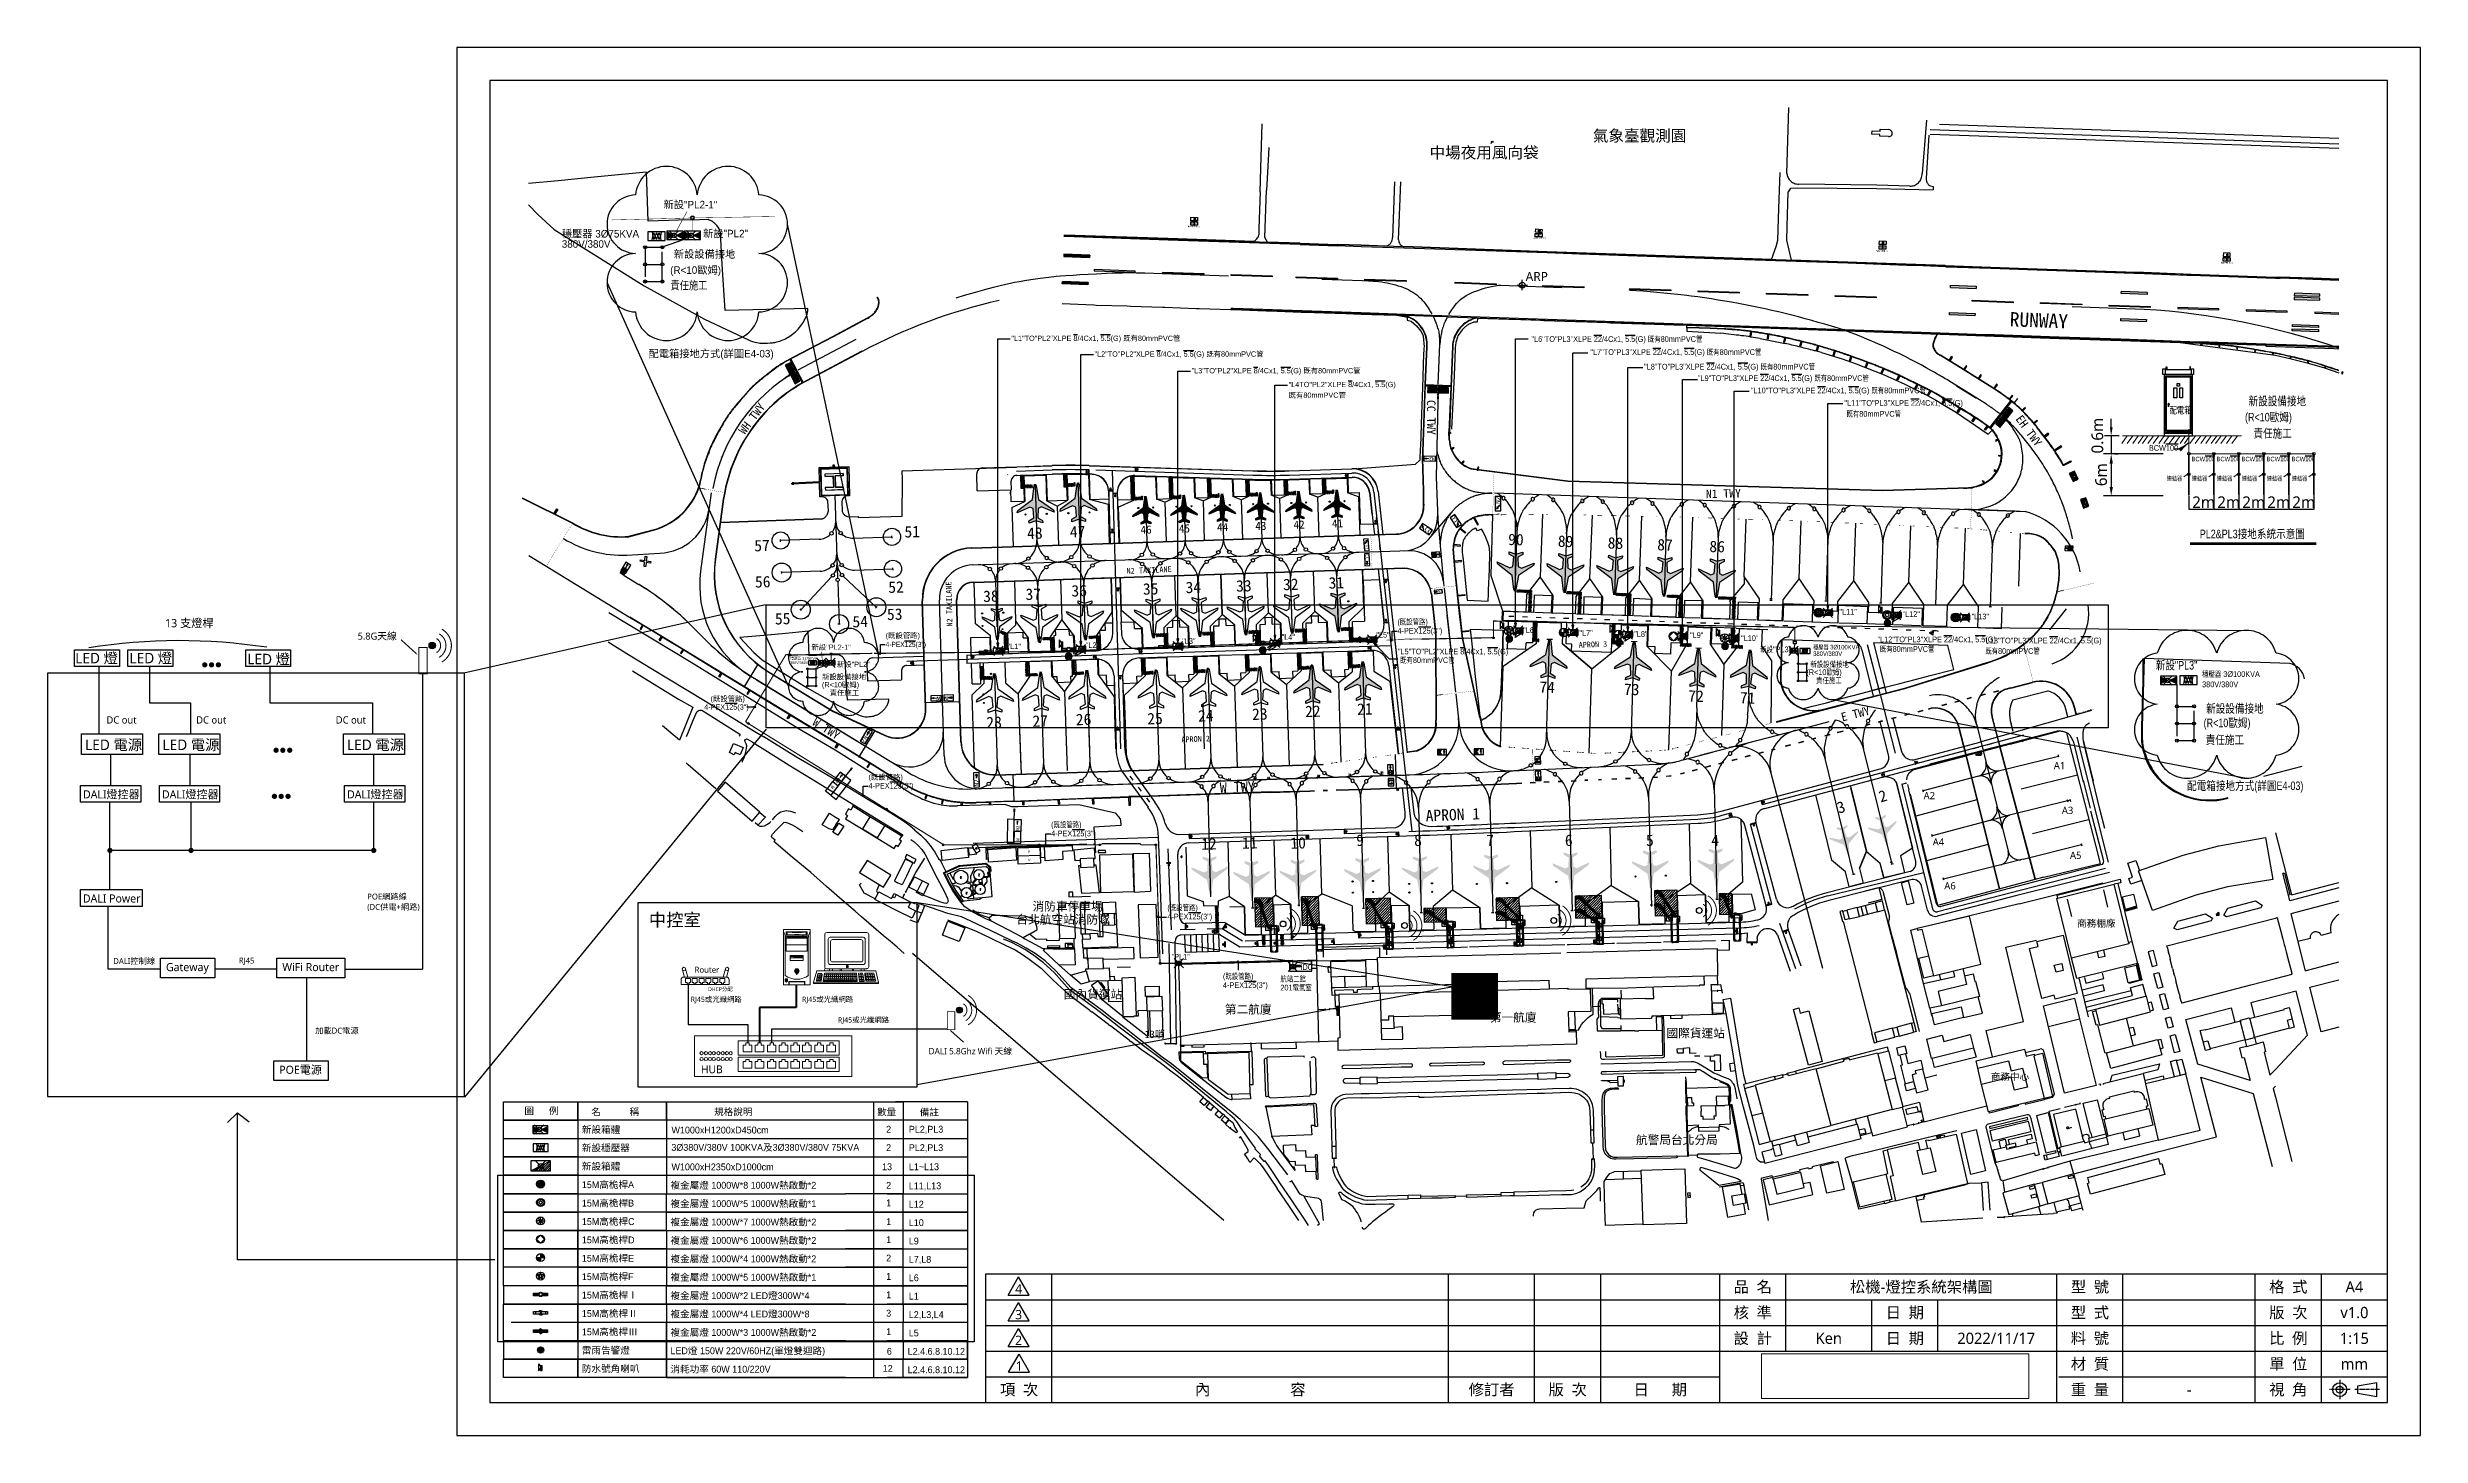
# Model space of a CAD drawing. Header units: millimetres. Extents: x 1358 to 1865, y 706 to 1003.
import ezdxf
from ezdxf.enums import TextEntityAlignment as Align

# ---------------------------------------------------------------- set-up
doc = ezdxf.new("R2010")
doc.units = ezdxf.units.MM
doc.header["$PDMODE"] = 35
for name, pattern in [('CENTER', [50.8, 31.75, -6.35, 6.35, -6.35]), ('CENTER2', [1.125, 0.75, -0.125, 0.125, -0.125]), ('DASHDOT', [1, 0.5, -0.25, 0, -0.25]), ('DASHDOT2', [0.5, 0.25, -0.125, 0, -0.125]), ('DASHED', [0.75, 0.5, -0.25]), ('HIDDEN', [9.525, 6.35, -3.175]), ('HIDDEN2', [4.7625, 3.175, -1.5875]), ('JIS_08_50', [53, 50, -1.125, 0.75, -1.125])]:
    doc.linetypes.add(name, pattern=pattern)
for name, color, linetype in [('0-p4', 4, 'DASHDOT'), ('L-燈具圖', 7, 'Continuous'), ('小中心線', 2, 'CENTER2'), ('建築', 7, 'Continuous'), ('接地線', 3, 'HIDDEN'), ('文字', 6, 'Continuous'), ('既設手孔', 3, 'DASHED'), ('既設管線', 1, 'HIDDEN'), ('框+線+文字', 7, 'Continuous'), ('無線訊號線', 5, 'HIDDEN'), ('避雷-OUTLINE', 7, 'Continuous'), ('電氣設備', 161, 'Continuous')]:
    doc.layers.add(name, color=color, linetype=linetype)
doc.layers.add('Dimension', color=5, linetype='Continuous', lineweight=15)
doc.styles.add('AE', font='romans.shx', dxfattribs={"bigfont": 'chineset.shx'})
doc.styles.add('CC', font='simplex.shx', dxfattribs={"width": 0.8, "bigfont": 'chineset.shx'})
doc.styles.add('ChinaText', font='')
doc.styles.add('DAY', font='txt.shx', dxfattribs={"height": 1, "bigfont": 'chineset.shx'})
doc.styles.add('E1', font='romans.shx', dxfattribs={"width": 0.8})
doc.styles.add('HORIZONTALCHINESET', font='txt.shx', dxfattribs={"bigfont": 'chineset.shx'})
doc.styles.add('K0SS', font='')
doc.styles.add('PTELEV', font='simplex.shx')
doc.styles.add('PTNAME', font='simplex.shx', dxfattribs={"bigfont": 'chineset.shx'})
doc.styles.add('SDANDARD', font='txt')
doc.styles.get("Standard").update_dxf_attribs({"font": ''})
doc.styles.add('STYLE1', font='')
doc.styles.add('新細明體', font='')
doc.styles.add('細明體', font='')
doc.styles.get('ChinaText').set_extended_font_data('新細明體')
doc.styles.get('K0SS').set_extended_font_data('Microsoft JhengHei')
doc.styles.get('Standard').set_extended_font_data('Microsoft JhengHei')
doc.styles.get('STYLE1').set_extended_font_data('MingLiU')
doc.styles.get('新細明體').set_extended_font_data('新細明體')
doc.styles.get('細明體').set_extended_font_data('細明體')
doc.dimstyles.new('ISO-25', dxfattribs={"dimtxt": 2.5, "dimasz": 2.5, "dimexe": 1.25, "dimexo": 0.625, "dimtad": 1, "dimtxsty": 'Standard', "dimcen": 2.5, "dimadec": 0, "dimazin": 0, "dimtfac": 1, "dimtmove": 0, "dimatfit": 3, "dimfxl": 0, "dimarcsym": 0})
picture_1 = doc.add_image_def('image1.jpg', size_in_pixel=(2731, 456))

msp = doc.modelspace()

# ---------------------------------------------------------------- texts
at = {"ltscale": 1000}
for s, p in [('0.6m', (1797.27, 916.33)), ('6m', (1798.07, 909.34))]:
    msp.add_text(s, height=2.494, rotation=90, dxfattribs=at).set_placement(p)
for p in [(1816.29, 904.66), (1821.64, 904.66), (1826.98, 904.66), (1832.33, 904.66), (1837.67, 904.66)]:
    msp.add_text('2m', height=2.494, dxfattribs=at).set_placement(p)
for s, height, p in [('13 支燈桿', 1.75, (1383.11, 879.19)), ('LED 燈', 2.247, (1363.92, 871.47)), ('LED 燈', 2.247, (1375.51, 871.47)), ('LED 燈', 2.247, (1400.69, 871.26)), ('DC out', 1.547, (1370.59, 858.6)), ('DC out', 1.547, (1389.76, 858.6)), ('DC out', 1.547, (1419.59, 858.6)), ('POE網路線', 1.258, (1426.33, 821)), ('(DC供電+網路)', 1.258, (1426.33, 818.78)), ('DALI控制線', 1.258, (1372.06, 807.21)), ('RJ45', 1.258, (1398.87, 807.32)), ('加載DC電源', 1.258, (1415.21, 792.33))]:
    msp.add_text(s, height=height).set_placement(p)
for p in [(1391.13, 871.78), (1392.57, 871.78), (1394.04, 871.78), (1406.37, 853.52), (1407.81, 853.52), (1409.28, 853.52), (1406.01, 843.67), (1407.45, 843.67), (1408.92, 843.67), (1370.87, 832.11), (1388.19, 832.12), (1427.23, 832.11)]:
    msp.add_text('●', height=0.898, rotation=270).set_placement(p)
at = {"color": 7}
for s, height, p in [('LED 電源', 2.247, (1366.03, 852.94)), ('LED 電源', 2.247, (1382.56, 852.94)), ('LED 電源', 2.247, (1421.99, 852.94)), ('DALI燈控器', 1.728, (1365.59, 842.6)), ('DALI燈控器', 1.728, (1382.46, 842.6)), ('DALI燈控器', 1.728, (1422.01, 842.6)), ('DALI Power', 1.728, (1365.56, 820.35)), ('Gateway', 1.728, (1383.31, 805.68)), ('WiFi Router', 1.7281, (1408.17, 805.68)), ('POE電源', 1.728, (1407.53, 783.74))]:
    msp.add_text(s, height=height, dxfattribs=at).set_placement(p)
at = {"linetype": 'Continuous', "lineweight": 0, "style": 'K0SS'}
msp.add_text('disc', height=0.208, dxfattribs=at).set_placement((1518.15, 813.61), align=Align.CENTER)
for s, height, p in [('USB', 0.174, (1515.59, 803.18)), ('H.D.D', 0.0553, (1517.38, 805.68)), ('POWER', 0.0553, (1518.67, 805.68))]:
    msp.add_text(s, height=height, dxfattribs=at).set_placement(p)
at = {"color": 5, "linetype": 'ByBlock'}
msp.add_text('■', height=9.15, rotation=270, dxfattribs=at).set_placement((1658.25, 806.55))
at = {"color": 5}
for p in [(1495.42, 799.09), (1519.22, 799.09), (1526.89, 794.69)]:
    msp.add_text('RJ45或光纖網路', height=1.127, dxfattribs=at).set_placement(p)
at = {"style": '新細明體'}
for s, height, p in [('圖      例', 1.464, (1459.9, 775.1)), ('名\u3000\u3000\u3000稱', 1.464, (1474.2, 774.89)), ('規格說明', 1.464, (1500.44, 774.89)), ('數量', 1.464, (1535.25, 774.85)), ('備註', 1.464, (1544.38, 774.79)), ('新設箱體', 1.464, (1472.19, 771.09)), ('W1000xH1200xD450cm', 1.4636, (1491.34, 770.98)), ('2', 1.46, (1537.21, 771.16)), ('PL2,PL3', 1.464, (1542.06, 771.16)), ('新設穩壓器', 1.464, (1472.19, 767.16)), ('3%%C380V/380V 100KVA及3%%C380V/380V 75KVA', 1.4636, (1491.31, 767.28)), ('2', 1.46, (1537.21, 767.22)), ('PL2,PL3', 1.464, (1542.06, 767.22)), ('新設箱體', 1.464, (1472.19, 763.23)), ('15M高桅桿A', 1.464, (1472.19, 759.3)), ('複金屬燈 1000W*8 1000W熱啟動*2', 1.4636, (1491.12, 759.18)), ('W1000xH2350xD1000cm', 1.4636, (1491.34, 763.11)), ('13', 1.464, (1536.34, 763.14)), ('L1~L13', 1.464, (1542.06, 763.14)), ('15M高桅桿B', 1.464, (1472.19, 755.36)), ('複金屬燈 1000W*5 1000W熱啟動*1', 1.4636, (1491.12, 755.25)), ('2', 1.46, (1537.21, 759.16)), ('1', 1.46, (1537.21, 755.43)), ('L11,L13', 1.464, (1542.05, 759.06)), ('L12', 1.464, (1542.05, 755.13)), ('15M高桅桿C', 1.464, (1472.19, 751.43)), ('複金屬燈 1000W*7 1000W熱啟動*2', 1.4636, (1491.12, 751.32)), ('1', 1.46, (1537.21, 751.42)), ('L10', 1.464, (1542.05, 751.2)), ('15M高桅桿D', 1.464, (1472.19, 747.5)), ('複金屬燈 1000W*6 1000W熱啟動*2', 1.4636, (1491.12, 747.39)), ('1', 1.46, (1537.21, 747.57)), ('L9', 1.464, (1542.05, 747.27)), ('15M高桅桿E', 1.464, (1472.19, 743.57)), ('15M高桅桿F', 1.464, (1472.19, 739.64)), ('複金屬燈 1000W*4 1000W熱啟動*2', 1.4636, (1491.12, 743.46)), ('複金屬燈 1000W*5 1000W熱啟動*1', 1.4636, (1491.12, 739.52)), ('2', 1.46, (1537.21, 743.63)), ('1', 1.46, (1537.21, 739.7)), ('L7,L8', 1.464, (1542.05, 743.34)), ('L6', 1.464, (1542.05, 739.41)), ('15M高桅桿Ⅰ', 1.464, (1472.19, 735.71)), ('複金屬燈 1000W*2 LED燈300W*4', 1.4636, (1491.12, 735.59)), ('1', 1.46, (1537.21, 735.77)), ('L1', 1.464, (1542.05, 735.48)), ('15M高桅桿Ⅱ', 1.464, (1472.19, 731.77)), ('複金屬燈 1000W*4 LED燈300W*8', 1.4636, (1491.12, 731.66)), ('3', 1.46, (1537.21, 731.84)), ('L2,L3,L4', 1.464, (1542.05, 731.54)), ('15M高桅桿Ⅲ', 1.464, (1472.19, 727.84)), ('雷雨告警燈', 1.464, (1472.19, 723.91)), ('複金屬燈 1000W*3 1000W熱啟動*2', 1.4636, (1491.12, 727.73)), ('LED燈 150W 220V/60HZ(單燈雙迴路)', 1.4636, (1491.12, 723.8)), ('1', 1.46, (1537.21, 727.91)), ('6', 1.46, (1537.36, 723.7)), ('L2.4.6.8.10.12', 1.4636, (1541.81, 723.68)), ('L5', 1.464, (1542.05, 727.61)), ('防水號角喇叭', 1.464, (1472.19, 719.98)), ('消耗功率 60W 110/220V', 1.4636, (1491.12, 719.87)), ('12', 1.464, (1536.49, 720.05)), ('L2.4.6.8.10.12', 1.4636, (1541.81, 719.75))]:
    msp.add_text(s, height=height, dxfattribs=at).set_placement(p)
for s, height, p in [('4', 1.98, (1565.52, 737.76)), ('品  名', 2.402, (1722.4, 738.2)), ('松機-燈控系統架構圖', 2.402, (1758.42, 738.2)), ('型  號', 2.402, (1794.45, 738.2)), ('格  式', 2.402, (1836.83, 738.2)), ('A4', 2.402, (1850.96, 738.2)), ('3', 1.98, (1565.52, 732.27)), ('核  準', 2.402, (1722.4, 732.71)), ('日  期', 2.402, (1754.89, 732.71)), ('型  式', 2.402, (1794.45, 732.71)), ('版  次', 2.402, (1836.83, 732.71)), ('v1.0', 2.402, (1850.96, 732.71)), ('2', 1.98, (1565.52, 726.78)), ('設  計', 2.402, (1722.4, 727.21)), ('Ken', 2.402, (1738.64, 727.21)), ('日  期', 2.402, (1754.89, 727.21)), ('2022/11/17', 2.402, (1774.42, 727.21)), ('料  號', 2.402, (1794.45, 727.21)), ('比  例', 2.402, (1836.83, 727.21)), ('1:15', 2.402, (1850.96, 727.21)), ('1', 1.98, (1565.63, 721.28)), ('材  質', 2.402, (1794.45, 721.72)), ('單  位', 2.402, (1836.83, 721.72)), ('mm', 2.402, (1850.96, 721.72)), ('項  次', 2.402, (1565.63, 716.23)), ('內                     容', 2.4018, (1615.02, 716.23)), ('修訂者', 2.402, (1666.59, 716.23)), ('版  次', 2.402, (1682.84, 716.23)), ('日      期', 2.402, (1702.62, 716.23)), ('重  量', 2.402, (1794.45, 716.23)), ('-', 2.4, (1815.64, 716.23)), ('視  角', 2.402, (1836.83, 716.23))]:
    msp.add_text(s, height=height).set_placement(p, align=Align.MIDDLE_CENTER)
at = {"lineweight": 0, "attachment_point": 3}
for s, insert, char_height in [('5.8G{\\fPMingLiU|b0|i0|c136|p18;天線}', (1432.65, 878.04), 1.499), ('DALI 5.8Ghz Wifi {\\fPMingLiU|b0|i0|c136|p18;天線}', (1564.14, 789.25), 1.3468)]:
    msp.add_mtext(s, dxfattribs=dict(at, insert=insert, char_height=char_height))
at = {"color": 1, "lineweight": 0, "insert": (1492.06, 816.49), "char_height": 2.716, "width": 46.0339, "attachment_point": 5, "style": 'HORIZONTALCHINESET'}
msp.add_mtext('{\\fPMingLiU|b1|i0|c136|p18;中控室}', dxfattribs=at)
at = {"layer": '0-p4', "color": 0, "linetype": 'JIS_08_50', "lineweight": 0, "attachment_point": 1}
for s, width, gutter_width, insert, char_height in [('Router', 4.216, 0.461, (1496.27, 806.62), 1.275), ('DHCP分配', 5.408, 0.297, (1499.17, 802.24), 0.821), ('HUB', 5.5835, 0.611, (1497.62, 785.54), 1.688)]:
    msp.add_mtext_dynamic_manual_height_columns(s, width=width, gutter_width=gutter_width, heights=[0], dxfattribs=dict(at, insert=insert, char_height=char_height))
at = {"layer": 'L-燈具圖', "lineweight": 0, "style": 'CC', "width": 0.8}
msp.add_text('配電箱', height=1.465, dxfattribs=at).set_placement((1811.45, 924.69))
at = {"layer": '建築', "style": '細明體'}
for s, height, p in [('氣象臺觀測園', 2.442, (1688.21, 983.02, -0.31)), ('中場夜用風向袋', 2.442, (1653.32, 979.42, -0.31)), ('跑道千呎牌5/3', 0.275, (1601.71, 964.69, -0.28)), ('跑道千呎牌4/4', 0.275, (1675.52, 962.23, -0.32)), ('跑道千呎牌3/5', 0.275, (1748.77, 959.43, -0.31)), ('跑道千呎牌2/6', 0.275, (1822.43, 956.93, -0.12)), ('台北航空站消防隊', 1.831, (1565.04, 815.81, 3.59)), ('消防車停車場', 1.831, (1568.51, 818.6, 0.86)), ('商務棚廠', 1.465, (1791.7, 815.16, -0.15)), ('國內貨運站', 1.831, (1575.16, 799.8, 1.24)), ('第二航廈', 1.831, (1609.59, 796.58, -0.15)), ('第一航廈', 1.831, (1666.21, 794.88, -0.15)), ('13哨', 1.587, (1592.46, 791.4, -0.15)), ('國際貨運站', 1.831, (1703.96, 791.5, -0.15)), ('商務中心', 1.465, (1773.25, 782.39, 3.17)), ('航警局台北分局', 1.831, (1697.44, 768.69, -0.15))]:
    msp.add_text(s, height=height, dxfattribs=at).set_placement(p)
at = {"layer": '建築', "ltscale": 1000}
for s, rotation, style, p in [('5', 269.7584, 'STYLE1', (1602.63, 965.48, 2.08)), ('3', 89.7584, 'STYLE1', (1603.39, 965.47, 2.08)), ('4', 269.7584, 'STYLE1', (1676.23, 963.01, 2.04)), ('4', 89.7584, 'STYLE1', (1676.99, 963.01, 2.04)), ('3', 269.7584, 'STYLE1', (1749.74, 960.34, 2.05)), ('5', 89.7584, 'STYLE1', (1750.5, 960.34, 2.05)), ('2', 269.7584, 'STYLE1', (1823.28, 957.8, 2.24)), ('6', 89.7584, 'STYLE1', (1824.04, 957.79, 2.24)), ('10', 179.9887, 'DAY', (1646.56, 844.51, -0.31))]:
    msp.add_text(s, height=0.366, rotation=rotation, dxfattribs=dict(at, style=style)).set_placement(p, align=Align.MIDDLE)
msp.add_text('ARP', height=1.953, dxfattribs=at).set_placement((1673.87, 953.18, -2.69))
at = {"layer": '建築', "ltscale": 1000, "style": '細明體'}
for s, height, rotation, p in [('RUNWAY', 3.052, 357.8, (1783.54, 944.8, 0.15)), ('WH TWY', 1.831, 53.1009, (1508.48, 923.8, 0.3)), ('CC TWY', 1.831, 270.3303, (1653.7, 924.03, 0.46)), ('EH TWY', 1.831, 306.1364, (1781.41, 921.19, 0.61)), ('N1 TWY', 1.831, 1.1496, (1716.12, 907.76, -0.15)), ('E TWY', 1.831, 13.8087, (1744.34, 860.68, 0.3)), ('W TWY', 1.831, 327.7272, (1524.43, 857.5, 0.62)), ('停', 0.171, 298.1547, (1750.12, 847.66, -0.31)), ('停', 0.171, 105.8323, (1757.45, 850.36, -0.31)), ('W TWY', 2.197, 2.4416, (1612.24, 845.06, 0.24)), ('ERJ190', 0.0342, 13.3302, (1751.59, 828.9, 4.6)), ('DHC8', 0.0342, 13.3302, (1751.71, 828.43, 4.6)), ('MD90', 0.0342, 13.3302, (1752.47, 829.14, 4.6)), ('ATR72', 0.0342, 13.3302, (1752.59, 828.66, 4.6)), ('DHC8', 0.0342, 13.3302, (1743.52, 826.25, -0.31)), ('ATR72', 0.0342, 13.3302, (1744.4, 826.48, -0.31))]:
    msp.add_text(s, height=height, rotation=rotation, dxfattribs=at).set_placement(p, align=Align.MIDDLE_CENTER)
at = {"layer": '建築', "ltscale": 1000}
for s, height, rotation, style, p in [('N2', 0.81, 178.8124, '細明體', (1654.5, 915.55, -0.31)), ('CC', 0.964, 123.5818, '細明體', (1659.42, 901.92, -0.31)), ('N2', 0.964, 89.2734, '細明體', (1668.38, 905.55, -0.31)), ('90', 0.244, 180.8807, 'ChinaText', (1669.33, 906.92, -0.31)), ('90', 0.244, 180.8807, 'ChinaText', (1675.52, 906.71, -0.31)), ('89', 0.244, 180.8807, 'ChinaText', (1679.92, 906.52, -0.31)), ('89', 0.244, 180.8807, 'ChinaText', (1686.2, 906.3, -0.31)), ('88', 0.244, 180.8807, 'ChinaText', (1690.54, 906.18, -0.31)), ('88', 0.244, 180.8807, 'ChinaText', (1696.76, 905.97, -0.31)), ('87', 0.244, 180.8807, 'ChinaText', (1701.14, 905.8, -0.31)), ('87', 0.244, 180.8807, 'ChinaText', (1707.43, 905.6, -0.31)), ('86', 0.244, 180.8807, 'ChinaText', (1712.29, 905.39, -0.31)), ('86', 0.244, 180.8807, 'ChinaText', (1718.57, 905.24, -0.31)), ('85A', 0.244, 180.8807, 'ChinaText', (1724.09, 904.97, -0.31)), ('85A', 0.244, 180.8807, 'ChinaText', (1730.39, 904.77, -0.31)), ('84A', 0.244, 180.8807, 'ChinaText', (1735.86, 904.63, -0.31)), ('84A', 0.244, 180.8807, 'ChinaText', (1742.06, 904.36, -0.31)), ('83A', 0.244, 180.8807, 'ChinaText', (1747.56, 904.24, -0.31)), ('83A', 0.244, 180.8807, 'ChinaText', (1753.84, 903.99, -0.31)), ('82A', 0.244, 180.8807, 'ChinaText', (1759.25, 903.8, -0.31)), ('82A', 0.244, 180.8807, 'ChinaText', (1765.5, 903.57, -0.31)), ('81A', 0.244, 180.8807, 'ChinaText', (1770.98, 903.45, -0.31)), ('81A', 0.244, 180.8807, 'ChinaText', (1777.18, 903.17, -0.31)), ('57', 2.442, 1.6271, '細明體', (1509.06, 895.39, -0.31)), ('51', 2.442, 1.6271, '細明體', (1541.15, 898.35, 0.6)), ('48', 2.442, 1.9297, '細明體', (1567.36, 898.03, 0.6)), ('47', 2.442, 1.9297, '細明體', (1576.51, 898.34, 0.6)), ('46', 1.739, 1.9297, '細明體', (1591.61, 899.14, 0.34)), ('45', 1.739, 1.9297, '細明體', (1599.79, 899.4, 0.34)), ('44', 1.739, 1.9297, '細明體', (1607.96, 899.67, 0.34)), ('43', 1.739, 1.9297, '細明體', (1616.14, 899.94, 0.34)), ('42', 1.739, 1.9297, '細明體', (1624.31, 900.21, 0.34)), ('41', 1.739, 1.9297, '細明體', (1632.49, 900.48, 0.34)), ('CC', 0.964, 325.9024, '細明體', (1652.1, 899.91, -0.31)), ('CC', 0.81, 272.1579, '細明體', (1639.56, 894.8, -0.31)), ('N1', 0.552, 270.354, '細明體', (1639.6, 896.68, -0.31)), ('56', 2.442, 1.6271, '細明體', (1509.21, 887.65, 0.6)), ('52', 2.442, 1.6271, '細明體', (1537.69, 886.51, 0.6)), ('37', 2.442, 1.6271, '細明體', (1567.02, 885, 0.6)), ('36', 2.442, 1.6271, '細明體', (1576.83, 885.74, 0.6)), ('35', 2.442, 1.6271, '細明體', (1592.1, 886.13, 0.6)), ('34', 2.442, 1.6271, '細明體', (1601.23, 886.46, 0.6)), ('33', 2.442, 1.6271, '細明體', (1612.02, 886.78, 0.6)), ('32', 2.442, 1.6271, '細明體', (1622.05, 887.1, 0.6)), ('31', 2.442, 1.6271, '細明體', (1631.78, 887.43, 0.6)), ('53', 2.442, 1.6271, '細明體', (1537.41, 880.71, 0.6)), ('38', 2.442, 1.6271, '細明體', (1557.97, 884.57, 0.6)), ('N2', 0.552, 6.5925, '細明體', (1655.19, 886.55, -0.31)), ('55', 2.442, 1.6271, '細明體', (1513.47, 879.76, 0.6)), ('54', 2.442, 1.6271, '細明體', (1530.04, 879.14, 0.6)), ('停', 0.244, 271.6377, 'ChinaText', (1760.31, 878.17, -244.22)), ('停', 0.244, 271.6377, 'ChinaText', (1760.31, 878.17, -244.22)), ('w', 1.08, 181.5495, '細明體', (1550.46, 864.4, -0.31)), ('22', 2.442, 1.9297, '細明體', (1626.77, 859.96, 0.6)), ('21', 2.442, 1.6271, '細明體', (1637.88, 860.45, 0.6)), ('28', 2.442, 1.9297, '細明體', (1558.65, 857.58, 0.6)), ('27', 2.442, 1.9297, '細明體', (1568.52, 857.89, 0.6)), ('26', 2.442, 1.9297, '細明體', (1577.78, 858.22, 0.6)), ('25', 2.442, 1.9297, '細明體', (1593.04, 858.41, 0.6)), ('24', 2.442, 1.9297, '細明體', (1603.9, 859.01, 0.6)), ('23', 2.442, 1.9297, '細明體', (1615.45, 859.36, 0.6)), ('N2', 0.964, 238.9968, '細明體', (1532.62, 856.13, -0.31)), ('N2', 0.732, 232.3376, 'STYLE1', (1526.88, 847.11, 2.07)), ('W', 0.732, 232.3376, 'STYLE1', (1525.66, 845.45, 2.07)), ('N2', 0.964, 91.332, '細明體', (1557.01, 845.15, -0.31)), ('3', 2.44, 16.2999, '細明體', (1740.8, 839.34, 0.6)), ('2', 2.44, 16.2999, '細明體', (1749.72, 841.72, 0.6)), ('W', 0.732, 89.1949, 'STYLE1', (1565.66, 833.52, 2.07)), ('N2', 0.732, 89.1949, 'STYLE1', (1565.68, 835.68, 2.07)), ('12', 2.442, 1.6271, '細明體', (1604.56, 831.61, 0.6)), ('11', 2.442, 1.6271, '細明體', (1613.27, 831.82, 0.6)), ('10', 2.442, 1.6271, '細明體', (1623.62, 831.82, 0.6)), ('9', 2.44, 1.6271, '細明體', (1637.7, 832.41, 0.6)), ('8', 2.44, 1.6271, '細明體', (1650.06, 832.41, 0.6)), ('7', 2.44, 1.6271, '細明體', (1665.49, 832.41, 0.6)), ('6', 2.44, 1.6271, '細明體', (1682.28, 832.41, 0.6)), ('5', 2.44, 1.6271, '細明體', (1699.61, 832.41, 0.6)), ('4', 2.44, 1.6271, '細明體', (1713.56, 832.41, 0.6))]:
    msp.add_text(s, height=height, rotation=rotation, dxfattribs=dict(at, style=style)).set_placement(p)
at = {"layer": '建築', "ltscale": 1000, "style": '細明體'}
for s, rotation, p in [('90', 358.6024, (1671.76, 896.72, -0.31)), ('89', 358.6024, (1682.38, 896.34, -0.31)), ('88', 358.6024, (1693.03, 895.97, -0.31)), ('87', 358.6024, (1703.62, 895.59, -0.31)), ('86', 358.6024, (1714.76, 895.22, -0.31)), ('74', 357.8438, (1678.41, 865.15, -0.31)), ('73', 357.8438, (1696.48, 864.69, -0.31)), ('72', 357.8438, (1710.23, 863.26, -0.31)), ('71', 357.8438, (1721.25, 862.88, -0.31))]:
    msp.add_text(s, height=2.442, rotation=rotation, dxfattribs=at).set_placement(p, align=Align.CENTER)
at = {"layer": '建築', "style": '細明體'}
for s, height, rotation, p in [('TAXILANE', 1.221, 91.4437, (1551.33, 882.01, -0.46)), ('N2', 1.221, 2.3023, (1588.61, 890.61, -0.46)), ('TAXILANE', 1.221, 2.3023, (1591.26, 890.72, -0.46)), ('N2', 1.221, 91.4437, (1551.39, 879.35, -0.46)), ('APRON 3', 1.221, 2.3023, (1685.22, 874.78, -0.38)), ('APRON 2', 1.221, 2.3023, (1600.32, 854.57, -0.15)), ('APRON 1', 2.442, 2.3023, (1652.54, 837.67, 0.15))]:
    msp.add_text(s, height=height, rotation=rotation, dxfattribs=at).set_placement(p)
at = {"layer": '建築', "ltscale": 1000, "style": '細明體', "text_generation_flag": 2}
msp.add_text('w', height=1.08, rotation=181.907, dxfattribs=at).set_placement((1547.95, 864.33, -0.31))
at = {"layer": '建築', "ltscale": 1000, "style": 'DAY'}
for s, p in [('23', (1616.01, 846.94, -0.31)), ('13', (1618.9, 846.94, -0.31)), ('12', (1626.87, 847.21, -0.31)), ('22', (1629.61, 847.37, -0.31)), ('11', (1636.29, 847.64, -0.31)), ('21', (1643.17, 848.12, -0.31)), ('14', (1610.58, 846.65, -0.31))]:
    msp.add_text(s, height=0.366, dxfattribs=at).set_placement(p, align=Align.MIDDLE)
at = {"layer": '建築'}
for s, p in [('A1', (1786.72, 848.85, 4.6)), ('A2', (1758.9, 842.42, 4.6)), ('A3', (1788.45, 839.27, 4.6)), ('A4', (1760.85, 832.54, 4.6)), ('A5', (1790.18, 829.68, 4.6)), ('A6', (1763.32, 823.15, -0.29))]:
    msp.add_text(s, height=1.551, dxfattribs=at).set_placement(p)
at = {"layer": '建築', "style": 'SDANDARD'}
for p in [(1567.76, 831.25, 0.87), (1567.82, 829.48, 0.8), (1708.76, 757.78, -0.31)]:
    msp.add_text('W', height=0.488, dxfattribs=at).set_placement(p, align=Align.MIDDLE)
at = {"layer": '建築', "ltscale": 1000}
for s, p in [('M', (1794.75, 822.37, -0.31)), ('4R', (1748.8, 819.36, -0.31))]:
    msp.add_text(s, height=0.195, dxfattribs=at).set_placement(p, align=Align.MIDDLE_CENTER)
at = {"layer": '建築', "style": 'E1', "width": 0.8}
for s, oblique, p in [('EL.8', 0, (1644.44, 814.11, 4.48)), ('EL.9', 0, (1657.45, 814.42, 4.48)), ('EL.10', 360, (1672.34, 814.77, 4.48)), ('EL.11', 0, (1689.37, 815.18, 4.48))]:
    msp.add_text(s, height=0.0977, rotation=1.3605, dxfattribs=dict(at, oblique=oblique)).set_placement(p, align=Align.CENTER)
for s, oblique, p in [('EV.9', 360, (1671.58, 811.36, 4.48)), ('EV.10', 360, (1688.62, 811.77, 4.48)), ('EV.4', 0, (1643.68, 810.7, 4.48))]:
    msp.add_text(s, height=0.0977, rotation=1.3605, dxfattribs=dict(at, oblique=oblique)).set_placement(p)
at = {"layer": '建築', "color": 2, "ltscale": 1000, "char_height": 0.0488, "attachment_point": 5, "rotation": 271.5067}
for s, insert in [('7.9', (1718.5, 817.08, -0.31)), ('100', (1629.41, 812.55, -0.31))]:
    msp.add_mtext(s, dxfattribs=dict(at, insert=insert))
at = {"layer": '建築'}
for tag, p, style in [('PTNAME', (1769.93, 852.18, 0.26), 'PTNAME'), ('10ELEV', (1769.93, 851.78, 0.26), 'PTELEV')]:
    msp.add_attdef(tag, p, '', height=0.293, dxfattribs=dict(at, style=style))
at = {"layer": '文字', "style": '新細明體'}
for s, height, p in [('新設"PL2-1"', 1.607, (1489.63, 968.72, -0.29)), ('穩壓器 3%%C75KVA', 1.6073, (1467.9, 962.49, -1.11)), ('新設"PL2"', 1.607, (1498.08, 962.53, -0.29)), ('380V/380V', 1.607, (1467.9, 960.3, -1.11)), ('配電箱接地方式(詳圖E4-03)', 1.6073, (1486.43, 936.86)), ('"L1"TO"PL2"XLPE %%O8%%O/4Cx1, %%O5.5%%O(G) 既有80mmPVC管', 1.1251, (1563.97, 940.39, 0.55)), ('"L2"TO"PL2"XLPE %%O8%%O/4Cx1, %%O5.5%%O(G) 既有80mmPVC管', 1.1251, (1581.73, 937.02, 1.32)), ('"L3"TO"PL2"XLPE %%O8%%O/4Cx1, %%O5.5%%O(G) 既有80mmPVC管', 1.1251, (1602.48, 933.46, 1.24)), ('"L4TO"PL2"XLPE %%O8%%O/4Cx1, %%O5.5%%O(G) ', 1.1251, (1623.22, 930.51, 1.24)), ('既有80mmPVC管', 1.125, (1623.22, 928.23, 1.24)), ('(既設管路)', 1.125, (1537.1, 876.87, -7.9)), ('穩壓器 3∮75KVA ', 0.5625, (1516.7, 872.24)), ('新設"PL2-1"', 1.125, (1521.25, 874.36, -0.14)), ('"L1"', 1.125, (1563.17, 874.55, -0.91)), ('380V/380V ', 0.563, (1516.7, 871.31)), ('新設"PL2"', 1.125, (1526.68, 870.69, -0.14)), ('4-PEX%%O125%%O(3")', 1.1251, (1498.32, 861.58, -2.59)), ('(既設管路)', 1.125, (1499.68, 863.34, -0.35)), ('(既設管路)', 1.125, (1533.45, 846.59, -1.83))]:
    msp.add_text(s, height=height, dxfattribs=at).set_placement(p)
for s, height, p in [('新設設備接地', 1.607, (1504.98, 958.13, -1.72)), ('(R<10歐姆)', 1.607, (1501.93, 954.72, -1.72)), ('新設設備接地', 1.125, (1532.95, 868.04, -0.96)), ('(R<10歐姆)', 1.125, (1531.43, 866.33, -0.96)), ('責任施工', 1.125, (1531.43, 864.6, -0.96))]:
    msp.add_text(s, height=height, dxfattribs=at).set_placement(p, align=Align.RIGHT)
at = {"layer": '文字', "style": '新細明體', "width": 0.8}
for s, height, p in [('責任施工', 1.758, (1499, 951.39, -1.38)), ('新設設備接地', 1.831, (1840.64, 926.59, -1.53)), ('(R<10歐姆)', 1.831, (1837.6, 923.18, -1.53)), ('責任施工', 1.831, (1837.6, 919.72, -1.53)), ('(R<10歐姆)', 1.221, (1741.4, 868.96, -0.86)), ('新設設備接地', 1.221, (1742.92, 870.66, -0.86)), ('責任施工', 1.221, (1741.4, 867.22, -0.86)), ('新設設備接地', 1.831, (1831.57, 860.89, -2.29)), ('(R<10歐姆)', 1.831, (1828.75, 857.82, -2.29)), ('責任施工', 1.831, (1827.38, 854.19, -2.29))]:
    msp.add_text(s, height=height, dxfattribs=at).set_placement(p, align=Align.RIGHT)
for s, height, p in [('"L6"TO"PL3"XLPE %%O22%%O/4Cx1, %%O5.5%%O(G) 既有80mmPVC管 ', 1.2208, (1675.11, 940.18, 0.24)), ('"L7"TO"PL3"XLPE %%O22%%O/4Cx1, %%O5.5%%O(G) 既有80mmPVC管', 1.2208, (1687.71, 937.4, 244.08)), ('"L8"TO"PL3"XLPE %%O22%%O/4Cx1, %%O5.5%%O(G) 既有80mmPVC管', 1.2208, (1699.18, 934.27, -0.14)), ('"L9"TO"PL3"XLPE %%O22%%O/4Cx1, %%O5.5%%O(G) 既有80mmPVC管', 1.2208, (1710.67, 931.82, 0.17)), ('"L10"TO"PL3"XLPE %%O22%%O/4Cx1, %%O5.5%%O(G) 既有80mmPVC管', 1.2208, (1722, 929.19, -0.14)), ('"L11"TO"PL3"XLPE %%O22%%O/4Cx1, %%O5.5%%O(G)', 1.2208, (1741.99, 926.52, 0.07)), (' 既有80mmPVC管', 1.2208, (1741.99, 924.18, 0.07)), ('BCW%%O100%%O', 1.2208, (1807.05, 916.9)), ('BCW%%O100%%O', 0.9766, (1816.16, 914.65)), ('BCW%%O100%%O', 0.9766, (1821.51, 914.65)), ('BCW%%O100%%O', 0.9766, (1826.85, 914.65)), ('BCW%%O100%%O', 0.9766, (1832.19, 914.65)), ('BCW%%O100%%O', 0.9766, (1837.54, 914.65)), ('連結器', 0.977, (1810.88, 910.51)), ('連結器', 0.977, (1816.23, 910.51)), ('連結器', 0.977, (1821.57, 910.51)), ('連結器', 0.977, (1826.92, 910.51)), ('連結器', 0.977, (1832.26, 910.51)), ('連結器', 0.977, (1837.61, 910.51)), (' PL2&PL3接地系統示意圖', 1.8312, (1817.39, 898.21)), ('"L11"', 1.221, (1740.92, 881.86, -0.7)), ('"L12"', 1.221, (1754.4, 881.4, 243.52)), ('"L4"', 1.221, (1621.72, 876.5, -0.85)), ('"L5"', 1.221, (1641.96, 876.94, -0.22)), ('4-PEX%%O125%%O(3")', 1.2208, (1646.46, 877.83, -7.59)), ('(既設管路)', 1.221, (1646.46, 879.72, -7.59)), ('"L6"', 1.221, (1673.32, 877.96, -0.53)), ('"L7"', 1.221, (1685.36, 877.36, -0.39)), ('"L8"', 1.221, (1697.07, 877.13, -0.7)), ('"L9"', 1.221, (1708.99, 876.89, -0.7)), ('"L10"', 1.221, (1719.9, 876.25, -1.18)), ('"L12"TO"PL3"XLPE %%O22%%O/4Cx1, %%O5.5%%O(G)', 1.2208, (1749.05, 875.98, -0.24)), ('"L13"', 1.221, (1769.16, 880.87, -0.54)), ('4-PEX%%O125%%O(3")', 1.0987, (1537.1, 874.97, -7.9)), ('"L2"', 1.221, (1579.89, 874.74, 0.62)), ('"L3"', 1.221, (1600.47, 875.63, -0.22)), ('"L5"TO"PL2"XLPE %%O8%%O/4Cx1, %%O5.5%%O(G)', 1.2208, (1646.57, 873.39, -0.14)), ('既有80mmPVC管', 1.221, (1647.03, 871.54, -0.14)), ('新設"PL3"', 1.221, (1723.98, 873.85, -0.14)), ('穩壓器 3%%C100KVA', 0.9766, (1735.31, 874.45, -0.23)), ('380V/380V', 0.977, (1735.31, 873.05, -0.23)), ('既有80mmPVC管', 1.221, (1749.55, 873.93, -0.14)), ('"L13"TO"PL3"XLPE %%O22%%O/4Cx1, %%O5.5%%O(G)', 1.2208, (1771.63, 875.73, -0.14)), ('既有80mmPVC管', 1.221, (1772.07, 873.5, -0.14)), ('新設"PL3"', 1.831, (1808.51, 870.14, -0.14)), ('穩壓器 3%%C100KVA', 1.2208, (1818.41, 868.57, -0.48)), ('380V/380V', 1.221, (1818.41, 866.37, -0.48)), ('4-PEX%%O125%%O(3")', 1.2208, (1533.45, 844.7, -1.83)), ('配電箱接地方式(詳圖E4-03)', 1.8312, (1815.21, 844.38)), ('(既設管路)', 1.221, (1572.46, 836.39, -4.91)), ('4-PEX%%O125%%O(3")', 1.2208, (1572.46, 834.5, -4.91)), ('4-PEX%%O125%%O(3")', 1.2208, (1597.3, 816.73, -2.59)), ('(既設管路)', 1.221, (1597.3, 818.63, -2.59)), ('"PL1"', 1.221, (1598.2, 808.15, -0.14)), ('iDC', 1.221, (1625.82, 805.91, -0.14)), ('4-PEX%%O125%%O(3")', 1.2208, (1609.18, 802.08, -2.61)), ('(既設管路)', 1.221, (1609.18, 803.98, -2.61)), ('航站二館', 1.221, (1621.45, 803.42, -0.14)), ('201電氣室', 1.221, (1621.45, 801.55, -0.14))]:
    msp.add_text(s, height=height, dxfattribs=at).set_placement(p)

# ---------------------------------------------------------------- blocks, each defined once
blk = doc.blocks.new('GN02D2D')
at = {"color": 0, "linetype": 'ByBlock'}
for p, q in [((-300, 0), (300, 300)), ((-300, 300), (-300, 0)), ((300, 300), (-300, 300)), ((-300, 0), (300, 0)), ((-269, 0), (-237, 31)), ((-202, 0), (-105, 98)), ((-136, 0), (28, 164)), ((-70, 0), (161, 230)), ((-3, 0), (293, 297)), ((63, 0), (300, 237)), ((129, 0), (300, 171)), ((195, 0), (300, 105)), ((262, 0), (300, 38)), ((300, 0), (300, 300))]:
    blk.add_line(p, q, dxfattribs=at)
blk.add_point((0, 150), dxfattribs=at)
at = {"color": 0, "linetype": 'ByBlock', "style": 'AE', "flags": 1}
blk.add_attdef('KENCAD', (0, 0), '', height=1, dxfattribs=at)
blk = doc.blocks.new('GN03D2D')
at = {"color": 0, "linetype": 'ByBlock'}
for p, q in [((-300, 300), (-300, 0)), ((-300, 0), (300, 300)), ((-300, 300), (300, 0)), ((300, 300), (-300, 300)), ((-300, 0), (300, 0)), ((300, 0), (300, 300))]:
    blk.add_line(p, q, dxfattribs=at)
blk.add_point((0, 150), dxfattribs=at)
at = {"color": 0, "linetype": 'ByBlock', "style": 'AE', "flags": 1}
blk.add_attdef('KENCAD', (0, 150), '', height=1, dxfattribs=at)
blk = doc.blocks.new('GN04D2D')
at = {"color": 0, "linetype": 'ByBlock'}
for p, q in [((-300, 300), (-300, 0)), ((300, 300), (-300, 300)), ((-300, 0), (300, 0)), ((300, 0), (300, 300))]:
    blk.add_line(p, q, dxfattribs=at)
blk.add_point((41, 151), dxfattribs=at)
for points in [[(-300, 0), (-300, 300), (0, 150)], [(300, 0), (300, 300), (0, 150)]]:
    blk.add_solid(points, dxfattribs=at)
at = {"color": 0, "linetype": 'ByBlock', "style": 'AE', "flags": 1}
blk.add_attdef('KENCAD', (0, 0), '', height=1, dxfattribs=at)
blk = doc.blocks.new('95119')
for p, q in [((0.5, 0.5), (-0.5, 0.5)), ((-0.5, 0.5), (-0.5, -0.5)), ((-0.3, 0.3), (0.1, 0.3)), ((-0.2, -0.4), (-0.2, 0.3)), ((0.5, -0.5), (0.5, 0.5)), ((-0.5, -0.5), (0.5, -0.5)), ((0.1, -0.4), (-0.3, -0.4))]:
    blk.add_line(p, q)
blk.add_arc((-0.1, 0), 0.382, 303.0105, 56.9895)
blk = doc.blocks.new('L-10M高桅桿A')
at = {"layer": 'L-燈具圖', "color": 3}
for p, q in [((-6.1, 0), (-1.8, 0)), ((1.8, 0), (6.1, 0))]:
    blk.add_line(p, q, dxfattribs=at)
at = {"layer": 'L-燈具圖', "color": 3, "elevation": 0}
for points in [[(-1.4, -1.2), (-6.1, -1.2), (-6.1, 1.2), (-1.4, 1.2)], [(1.4, 1.2), (6.1, 1.2), (6.1, -1.2), (1.4, -1.2)]]:
    blk.add_lwpolyline(points, dxfattribs=at)
at = {"layer": 'L-燈具圖', "color": 3}
for radius in [1.84, 1.38]:
    blk.add_circle((0, 0), radius, dxfattribs=at)
blk = doc.blocks.new('L-防水號角喇叭')
at = {"layer": 'L-燈具圖', "color": 6, "ltscale": 1000}
for p, q in [((-19, 39), (0, 18)), ((-19, 39), (-19, -27)), ((0, 24), (0, -24)), ((0, 24), (14, 24)), ((14, -24), (14, 24)), ((-19, -27), (0, -6)), ((0, -24), (14, -24))]:
    blk.add_line(p, q, dxfattribs=at)
blk = doc.blocks.new('L-10M高桅桿C')
at = {"layer": 'L-燈具圖', "ltscale": 1000}
h = blk.add_hatch(dxfattribs=at)
h.set_pattern_fill('ANSI31', color=31, style=0)
h.paths.add_polyline_path([(-67, -13), (-67, 13), (-15, 13), (0, 25), (15, 13), (67, 13), (67, -13), (15, -13), (0, -25), (-15, -13)])
at = {"layer": 'L-燈具圖', "color": 31, "ltscale": 1000}
for p, q in [((0, 25), (-15, 13)), ((0, 25), (15, 13)), ((0, -25), (-15, -13)), ((0, -25), (15, -13))]:
    blk.add_line(p, q, dxfattribs=at)
at = {"layer": 'L-燈具圖', "color": 31}
for points in [[(-15, -13), (-67, -13), (-67, 13), (-15, 13)], [(15, 13), (67, 13), (67, -13), (15, -13)]]:
    blk.add_lwpolyline(points, dxfattribs=at)
blk = doc.blocks.new('L-15M環架高桅桿A')
at = {"layer": 'L-燈具圖', "color": 211}
for radius in [3.49, 2.88, 2.2, 1.54, 0.678]:
    blk.add_circle((0, 0), radius, dxfattribs=at)
blk = doc.blocks.new('L-15M環架高桅桿C')
at = {"layer": 'L-燈具圖', "color": 4}
for p, q in [((-3.5, 0), (-2.7, 0)), ((0, 0), (-2.7, 0)), ((-2.5, 2.5), (-1.9, 1.9)), ((0, 0), (-1.9, 1.9)), ((0, 0), (-1.9, -1.9)), ((0, 3.5), (0, 2.7)), ((0, 0), (0, 2.7)), ((0, 0), (1.9, 1.9)), ((0, 0), (2.7, 0)), ((0, 0), (0, -2.7)), ((0, 0), (1.9, -1.9)), ((2.5, 2.5), (1.9, 1.9)), ((3.5, 0), (2.7, 0)), ((-2.5, -2.5), (-1.9, -1.9)), ((0, -3.5), (0, -2.7)), ((2.5, -2.5), (1.9, -1.9))]:
    blk.add_line(p, q, dxfattribs=at)
blk.add_circle((0, 0), 3.49, dxfattribs=at)
blk = doc.blocks.new('L-15M環架高桅桿D')
at = {"layer": 'L-燈具圖', "color": 30}
for p, q in [((0, 3.5), (-3.5, 0)), ((-3.5, 0), (0, -3.5)), ((-3.5, 0), (0, -3.5)), ((3.5, 0), (0, 3.5)), ((0, -3.5), (3.5, 0)), ((0, -3.5), (3.5, 0))]:
    blk.add_line(p, q, dxfattribs=at)
blk.add_circle((0, 0), 3.49, dxfattribs=at)
blk = doc.blocks.new('L-15M環架高桅桿E')
at = {"layer": 'L-燈具圖', "ltscale": 1000}
h = blk.add_hatch(color=152, dxfattribs=at)
h.paths.add_polyline_path([(0, 38, -0.414214), (38, 0), (0, 0)])
h.paths.add_polyline_path([(-38, 0), (0, 0), (0, -38, -0.414214)])
at = {"layer": 'L-燈具圖', "color": 152, "ltscale": 1000}
for p, q in [((-38, 0), (38, 0)), ((0, 38), (0, -38))]:
    blk.add_line(p, q, dxfattribs=at)
at = {"layer": 'L-燈具圖', "color": 152}
blk.add_circle((0, 0), 38.3, dxfattribs=at)
blk = doc.blocks.new('L-15M環架高桅桿F')
at = {"layer": 'L-燈具圖', "color": 55, "ltscale": 1000}
for p, q in [((36, 12), (-36, 12)), ((-36, 12), (23, -31)), ((0, 38), (-23, -31)), ((-23, -31), (36, 12)), ((23, -31), (0, 38))]:
    blk.add_line(p, q, dxfattribs=at)
at = {"layer": 'L-燈具圖', "color": 55}
blk.add_circle((0, 0), 38.3, dxfattribs=at)
blk = doc.blocks.new('L-雷雨警示燈')
at = {"layer": 'L-燈具圖', "color": 87, "ltscale": 1000}
for p in [(-28, 9), (-24, 17), (-17, 24), (-17, -24), (-9, 28), (-9, -28), (0, 30), (9, 28), (17, 24), (24, 17), (28, 9), (0, -30), (9, -28), (28, -9), (-30, 0), (-28, -9), (-24, -17), (17, -24), (24, -17), (30, 0)]:
    blk.add_line(p, (0, 0), dxfattribs=at)
blk.add_circle((0, 0), 29.7, dxfattribs=at)
blk = doc.blocks.new('L-15M環架高桅桿B')
at = {"layer": 'L-燈具圖'}
h = blk.add_hatch(color=2, dxfattribs=at)
h.paths.add_polyline_path([(-3.5, 0, -0.198912), (-2.5, 2.5), (-1.9, 1.9, 0.198912), (-2.7, 0)])
h.paths.add_polyline_path([(1.9, -1.9, 0.198912), (2.7, 0), (3.5, 0, -0.198912), (2.5, -2.5)])
h.paths.add_polyline_path([(0, 3.5, -0.198912), (2.5, 2.5), (1.9, 1.9, 0.198912), (0, 2.7)])
h.paths.add_polyline_path([(-2.5, -2.5), (-1.9, -1.9, 0.198912), (0, -2.7), (0, -3.5, -0.198912)])
at = {"layer": 'L-燈具圖', "color": 2}
for p, q in [((-3.5, 0), (-2.7, 0)), ((-2.5, 2.5), (-1.9, 1.9)), ((0, 3.5), (0, 2.7)), ((2.5, 2.5), (1.9, 1.9)), ((3.5, 0), (2.7, 0)), ((-2.5, -2.5), (-1.9, -1.9)), ((0, -3.5), (0, -2.7)), ((2.5, -2.5), (1.9, -1.9))]:
    blk.add_line(p, q, dxfattribs=at)
for radius in [3.49, 2.74, 1.38]:
    blk.add_circle((0, 0), radius, dxfattribs=at)
blk = doc.blocks.new('L-15M高桅桿Ⅰ')
at = {"layer": 'L-燈具圖', "color": 3}
for p, q in [((-6.1, 0), (-1.8, 0)), ((1.8, 0), (6.1, 0))]:
    blk.add_line(p, q, dxfattribs=at)
at = {"layer": 'L-燈具圖', "color": 3, "elevation": 0}
for points in [[(-1.4, -1.2), (-6.1, -1.2), (-6.1, 1.2), (-1.4, 1.2)], [(1.4, 1.2), (6.1, 1.2), (6.1, -1.2), (1.4, -1.2)]]:
    blk.add_lwpolyline(points, dxfattribs=at)
at = {"layer": 'L-燈具圖', "color": 3}
for radius in [1.84, 1.38]:
    blk.add_circle((0, 0), radius, dxfattribs=at)
blk = doc.blocks.new('L-15M高桅桿Ⅱ')
at = {"layer": 'L-燈具圖', "color": 190}
for p, q in [((-4.4, 1.2, 3.9), (-4.4, -1.2, 3.9)), ((0, 1.8), (-1.4, 1.8)), ((-1.4, 1.2), (-1.4, 1.8)), ((1.4, 1.8), (-1.4, -1.8)), ((-1.4, 1.8), (1.4, -1.8)), ((0, 1.8), (1.4, 1.8)), ((1.4, 1.2), (1.4, 1.8)), ((4.4, 1.2, 3.9), (4.4, -1.2, 3.9)), ((-1.4, -1.2), (-1.4, -1.8)), ((0, -1.8), (-1.4, -1.8)), ((0, -1.8), (1.4, -1.8)), ((1.4, -1.2), (1.4, -1.8))]:
    blk.add_line(p, q, dxfattribs=at)
at = {"layer": 'L-燈具圖', "color": 190, "elevation": 0}
for points in [[(-1.4, -1.2), (-6.1, -1.2), (-6.1, 1.2), (-1.4, 1.2)], [(1.4, 1.2), (6.1, 1.2), (6.1, -1.2), (1.4, -1.2)]]:
    blk.add_lwpolyline(points, dxfattribs=at)
blk = doc.blocks.new('L-15M高桅桿Ⅲ')
at = {"layer": 'L-燈具圖', "ltscale": 1000}
h = blk.add_hatch(dxfattribs=at)
h.set_pattern_fill('ANSI31', color=31, style=0)
h.paths.add_polyline_path([(-67, -13), (-67, 13), (-15, 13), (0, 25), (15, 13), (67, 13), (67, -13), (15, -13), (0, -25), (-15, -13)])
at = {"layer": 'L-燈具圖', "color": 31, "ltscale": 1000}
for p, q in [((0, 25), (-15, 13)), ((0, 25), (15, 13)), ((0, -25), (-15, -13)), ((0, -25), (15, -13))]:
    blk.add_line(p, q, dxfattribs=at)
at = {"layer": 'L-燈具圖', "color": 31}
for points in [[(-15, -13), (-67, -13), (-67, 13), (-15, 13)], [(15, 13), (67, 13), (67, -13), (15, -13)]]:
    blk.add_lwpolyline(points, dxfattribs=at)
blk = doc.blocks.new('J-04')
for points in [[(-20, 0), (-20, 9, -0.414214), (-14, 15), (-10, 15), (-10, 84, -0.414214), (-4, 90), (4, 90, -0.414214), (10, 84), (10, 15), (14, 15, -0.414214), (20, 9), (20, 0)], [(-15, 10), (-15, 19, -0.414214), (-9, 25), (9, 25, -0.414214), (15, 19), (15, 10)]]:
    blk.add_lwpolyline(points, format="xyb")
blk.add_lwpolyline([(-20, 10), (20, 10)])
blk = doc.blocks.new('KEY6')
for points in [[(0, 50), (-4, 50), (-12, 12), (0, -75), (12, 12), (4, 50), (0, 50), (0, -75)], [(-12, 12), (0, 0), (12, 12)]]:
    blk.add_lwpolyline(points)
for start, end in [(106.00436, 248.46202), (291.53798, 73.99564)]:
    blk.add_arc((0, 12), 25, start, end)
blk = doc.blocks.new('GF07D2D')
at = {"color": 0, "linetype": 'ByBlock'}
for p, q in [((-588, 509), (-504, 9)), ((-504, 9), (-338, 424)), ((-171, 9), (-338, 424)), ((-4, 424), (-171, 9)), ((-4, 424), (162, 9)), ((162, 9), (329, 424)), ((496, 9), (329, 424)), ((579, 509), (496, 9)), ((-588, -541), (-504, -41)), ((-504, -41), (-338, -456)), ((-171, -41), (-338, -456)), ((-4, -456), (-171, -41)), ((-4, -456), (162, -41)), ((162, -41), (329, -456)), ((496, -41), (329, -456)), ((579, -541), (496, -41))]:
    blk.add_line(p, q, dxfattribs=at)
at = {"color": 0, "linetype": 'ByBlock', "style": 'AE', "flags": 1}
blk.add_attdef('KENCAD', (0, 0), '', height=1, dxfattribs=at)

# ---------------------------------------------------------------- hatches: boundary and pattern name
h = msp.add_hatch(color=256)
h.paths.add_polyline_path([(1666.65, 983.09), (1666.61, 983.11), (1666.57, 982.92), (1666.62, 982.92)])
h.paths.add_polyline_path([(1666.74, 983.06), (1666.7, 983.07), (1666.67, 982.92), (1666.7, 982.92), (1666.72, 982.92)])
h.paths.add_polyline_path([(1666.83, 983.02), (1666.79, 983.04), (1666.77, 982.92), (1666.82, 982.92)])
h.paths.add_polyline_path([(1666.93, 982.98), (1666.88, 983), (1666.87, 982.92), (1666.92, 982.92)])
h.paths.add_polyline_path([(1667.02, 982.94), (1666.97, 982.96), (1666.96, 982.92), (1667.01, 982.92)])
h = msp.add_hatch(color=1)
h.dxf.hatch_style = 1
edge = h.paths.add_edge_path()
edge.add_arc((1440.21, 875.28), 0.686, 0, 360)
at = {"linetype": 'Continuous', "lineweight": 0}
h = msp.add_hatch(dxfattribs=at)
h.set_pattern_fill('ACAD_ISO04W100', color=256, scale=0.00461, angle=90, style=0)
h.set_pattern_definition([(90, (1552.773073, 604.095248), (-0.0230482427, 1e-18), [0.110631565, -0.0138289456, 0.002304824, -0.0138289456])])
h.paths.add_polyline_path([(1517.02, 813.11), (1517.02, 813.02), (1517.39, 813.02), (1517.39, 813.11)])
h = msp.add_hatch(color=1)
h.dxf.hatch_style = 1
edge = h.paths.add_edge_path()
edge.add_arc((1552.86, 797.37), 0.616, 0, 360)
at = {"layer": 'L-燈具圖'}
h = msp.add_hatch(color=256, dxfattribs=at)
h.paths.add_polyline_path([(1750.18, 881.8, -0.198912), (1750.46, 882.46), (1750.6, 882.32, 0.198912), (1750.38, 881.8)])
h.paths.add_polyline_path([(1751.64, 881.28, 0.198912), (1751.85, 881.8), (1752.06, 881.8, -0.198912), (1751.78, 881.14)])
h.paths.add_polyline_path([(1751.12, 882.73, -0.198912), (1751.78, 882.46), (1751.64, 882.32, 0.198912), (1751.12, 882.53)])
h.paths.add_polyline_path([(1750.46, 881.14), (1750.6, 881.28, 0.198912), (1751.12, 881.06), (1751.12, 880.86, -0.198912)])
at = {"layer": '建築', "ltscale": 1000}
for points in [[(1580.68, 958.23), (1580.71, 958.73), (1575.21, 958.92), (1575.18, 958.43)], [(1581.64, 955.62), (1581.63, 955.4), (1590.43, 955.08), (1590.43, 955.31)], [(1605.08, 954.58), (1605.09, 954.8), (1596.3, 955.1), (1596.29, 954.9)], [(1619.72, 954.08), (1619.73, 954.29), (1610.94, 954.6), (1610.93, 954.37)], [(1633.64, 953.58), (1633.65, 953.8), (1624.86, 954.11), (1624.85, 953.88)], [(1639.5, 953.59), (1639.49, 953.37), (1648.3, 953.06), (1648.3, 953.29)], [(1580.34, 952.38), (1580.37, 952.86), (1574.87, 953.06), (1574.84, 952.57)], [(1667.55, 952.4), (1667.56, 952.62), (1658.77, 952.92), (1658.76, 952.72)], [(1686.33, 951.75), (1686.34, 951.96), (1677.56, 952.26), (1677.55, 952.05)], [(1696.1, 951.61), (1696.09, 951.4), (1704.87, 951.09), (1704.87, 951.3)], [(1569.04, 909.72), (1569.29, 909.48), (1569.78, 906.49), (1572.96, 904.28), (1573.1, 903.77), (1570.4, 904.9), (1569.71, 904.58), (1569.6, 902.55), (1570.65, 902.01), (1570.66, 901.5), (1569.19, 901.95), (1567.74, 901.45), (1567.73, 901.96), (1568.76, 902.54), (1568.59, 904.56), (1567.89, 904.86), (1565.23, 903.65), (1565.35, 904.17), (1568.47, 906.47), (1568.86, 909.48)], [(1578.2, 910.02), (1578.44, 909.78), (1578.93, 906.79), (1582.11, 904.58), (1582.25, 904.08), (1579.55, 905.2), (1578.86, 904.88), (1578.75, 902.85), (1579.8, 902.31), (1579.81, 901.8), (1578.34, 902.25), (1576.89, 901.75), (1576.88, 902.26), (1577.91, 902.84), (1577.74, 904.86), (1577.04, 905.16), (1574.38, 903.95), (1574.5, 904.47), (1577.62, 906.77), (1578.01, 909.78)], [(1617.14, 907.93), (1617.31, 907.76), (1617.66, 905.63), (1619.92, 904.06), (1620.03, 903.69), (1618.1, 904.5), (1617.61, 904.26), (1617.53, 902.82), (1618.28, 902.43), (1618.29, 902.07), (1617.24, 902.39), (1616.2, 902.04), (1616.2, 902.4), (1616.93, 902.81), (1616.81, 904.25), (1616.32, 904.47), (1614.42, 903.61), (1614.51, 903.97), (1616.72, 905.61), (1617.01, 907.75)], [(1625.31, 908.2), (1625.48, 908.03), (1625.83, 905.9), (1628.1, 904.32), (1628.2, 903.96), (1626.28, 904.76), (1625.79, 904.53), (1625.71, 903.09), (1626.46, 902.7), (1626.46, 902.34), (1625.42, 902.66), (1624.38, 902.31), (1624.37, 902.67), (1625.11, 903.08), (1624.99, 904.52), (1624.49, 904.74), (1622.59, 903.87), (1622.68, 904.24), (1624.9, 905.88), (1625.18, 908.02)], [(1633.49, 908.46), (1633.66, 908.3), (1634.01, 906.16), (1636.27, 904.59), (1636.38, 904.23), (1634.45, 905.03), (1633.96, 904.8), (1633.88, 903.36), (1634.63, 902.97), (1634.64, 902.61), (1633.59, 902.93), (1632.55, 902.58), (1632.55, 902.94), (1633.28, 903.35), (1633.16, 904.79), (1632.67, 905.01), (1630.77, 904.14), (1630.86, 904.51), (1633.07, 906.15), (1633.36, 908.29)], [(1667.01, 908.07), (1666.94, 908.07), (1666.93, 907.85, -0.00065), (1666.97, 907.85), (1667, 907.85)], [(1667.04, 908.95), (1666.97, 908.95), (1666.96, 908.73, -0.00065), (1667, 908.73), (1667.03, 908.73)], [(1667.07, 909.83), (1667, 909.83), (1666.99, 909.61, -0.00065), (1667.03, 909.61), (1667.06, 909.61)], [(1667.1, 910.7), (1667.03, 910.71), (1667.02, 910.49, -0.00065), (1667.06, 910.49), (1667.09, 910.48)], [(1667.13, 911.58), (1667.06, 911.58), (1667.05, 911.37, -0.00065), (1667.08, 911.36), (1667.12, 911.36)], [(1667.14, 912.02), (1667.07, 912.02), (1667.06, 911.8, -0.00065), (1667.1, 911.8), (1667.13, 911.8)], [(1769.26, 908.44), (1769.19, 908.45), (1769.18, 908.23, -0.00065), (1769.22, 908.23), (1769.25, 908.22)], [(1769.27, 908.88), (1769.2, 908.88), (1769.19, 908.66, -0.00065), (1769.23, 908.66), (1769.27, 908.66)], [(1592.61, 907.12), (1592.78, 906.95), (1593.13, 904.82), (1595.4, 903.25), (1595.5, 902.89), (1593.58, 903.69), (1593.09, 903.46), (1593.01, 902.02), (1593.76, 901.63), (1593.76, 901.27), (1592.72, 901.59), (1591.68, 901.23), (1591.67, 901.6), (1592.41, 902.01), (1592.29, 903.45), (1591.79, 903.66), (1589.89, 902.8), (1589.98, 903.17), (1592.2, 904.81), (1592.48, 906.95)], [(1600.79, 907.39), (1600.96, 907.22), (1601.31, 905.09), (1603.57, 903.52), (1603.68, 903.16), (1601.75, 903.96), (1601.26, 903.73), (1601.18, 902.29), (1601.93, 901.9), (1601.94, 901.53), (1600.89, 901.86), (1599.86, 901.5), (1599.85, 901.86), (1600.58, 902.28), (1600.46, 903.71), (1599.97, 903.93), (1598.07, 903.07), (1598.16, 903.44), (1600.37, 905.08), (1600.66, 907.22)], [(1608.96, 907.66), (1609.13, 907.49), (1609.48, 905.36), (1611.75, 903.79), (1611.85, 903.42), (1609.93, 904.23), (1609.44, 904), (1609.36, 902.55), (1610.11, 902.16), (1610.11, 901.8), (1609.07, 902.13), (1608.03, 901.77), (1608.02, 902.13), (1608.76, 902.55), (1608.64, 903.98), (1608.14, 904.2), (1606.24, 903.34), (1606.33, 903.7), (1608.55, 905.34), (1608.83, 907.49)], [(1666.95, 906.31), (1666.88, 906.31), (1666.87, 906.09, -0.00065), (1666.91, 906.09), (1666.95, 906.09)], [(1666.98, 907.19), (1666.91, 907.19), (1666.9, 906.97, -0.00065), (1666.94, 906.97), (1666.98, 906.97)], [(1769.09, 903.17), (1769.01, 903.18), (1769.01, 902.96, -0.00065), (1769.04, 902.95), (1769.08, 902.95)], [(1769.12, 904.05), (1769.04, 904.05), (1769.03, 903.83, -0.00065), (1769.07, 903.83), (1769.11, 903.83)], [(1769.14, 904.93), (1769.07, 904.93), (1769.06, 904.71, -0.00065), (1769.1, 904.71), (1769.14, 904.71)], [(1769.17, 905.81), (1769.1, 905.81), (1769.09, 905.59, -0.00065), (1769.13, 905.59), (1769.17, 905.59)], [(1769.2, 906.69), (1769.13, 906.69), (1769.12, 906.47, -0.00065), (1769.16, 906.47), (1769.2, 906.47)], [(1769.23, 907.57), (1769.16, 907.57), (1769.15, 907.35, -0.00065), (1769.19, 907.35), (1769.22, 907.35)], [(1671.58, 887.02), (1671.35, 887.27), (1671, 890.28), (1667.93, 892.64), (1667.81, 893.16), (1670.45, 891.9), (1671.16, 892.19), (1671.36, 894.21), (1670.34, 894.81), (1670.36, 895.31), (1671.8, 894.79), (1673.28, 895.22), (1673.26, 894.71), (1672.2, 894.18), (1672.28, 892.16), (1672.96, 891.82), (1675.68, 892.9), (1675.53, 892.39), (1672.31, 890.24), (1671.77, 887.26)], [(1682.2, 886.65), (1681.97, 886.9), (1681.62, 889.91), (1678.55, 892.27), (1678.43, 892.78), (1681.07, 891.53), (1681.78, 891.82), (1681.98, 893.84), (1680.96, 894.43), (1680.98, 894.94), (1682.42, 894.42), (1683.9, 894.85), (1683.88, 894.34), (1682.82, 893.81), (1682.9, 891.79), (1683.58, 891.45), (1686.3, 892.53), (1686.15, 892.02), (1682.93, 889.87), (1682.39, 886.89)], [(1692.84, 886.28), (1692.61, 886.53), (1692.26, 889.54), (1689.19, 891.9), (1689.07, 892.41), (1691.72, 891.16), (1692.42, 891.45), (1692.62, 893.46), (1691.6, 894.06), (1691.62, 894.57), (1693.06, 894.05), (1694.54, 894.47), (1694.52, 893.97), (1693.47, 893.44), (1693.54, 891.41), (1694.22, 891.08), (1696.94, 892.16), (1696.79, 891.65), (1693.57, 889.5), (1693.03, 886.51)], [(1703.43, 885.9), (1703.2, 886.15), (1702.85, 889.16), (1699.78, 891.52), (1699.66, 892.04), (1702.31, 890.78), (1703.01, 891.07), (1703.22, 893.09), (1702.19, 893.68), (1702.21, 894.19), (1703.66, 893.67), (1705.13, 894.1), (1705.12, 893.59), (1704.06, 893.06), (1704.13, 891.04), (1704.81, 890.7), (1707.54, 891.78), (1707.38, 891.27), (1704.16, 889.12), (1703.62, 886.14)], [(1714.57, 885.53), (1714.34, 885.78), (1713.99, 888.79), (1710.92, 891.15), (1710.8, 891.66), (1713.45, 890.41), (1714.15, 890.7), (1714.35, 892.71), (1713.33, 893.31), (1713.35, 893.82), (1714.79, 893.3), (1716.27, 893.72), (1716.25, 893.22), (1715.2, 892.69), (1715.27, 890.66), (1715.95, 890.32), (1718.67, 891.41), (1718.52, 890.9), (1715.3, 888.75), (1714.76, 885.76)], [(1633.89, 878.28), (1633.65, 878.52), (1633.16, 881.51), (1629.98, 883.71), (1629.84, 884.22), (1632.54, 883.1), (1633.23, 883.42), (1633.34, 885.44), (1632.29, 885.99), (1632.28, 886.5), (1633.75, 886.05), (1635.2, 886.54), (1635.21, 886.04), (1634.18, 885.46), (1634.35, 883.44), (1635.05, 883.13), (1637.71, 884.35), (1637.59, 883.83), (1634.47, 881.53), (1634.08, 878.52)], [(1555.4, 873.26), (1555.55, 873.27), (1555.57, 872.4), (1555.42, 872.39)], [(1678.99, 876.56), (1679.22, 876.31), (1679.52, 873.29), (1682.56, 870.89), (1682.67, 870.37), (1680.04, 871.67), (1679.33, 871.39), (1679.1, 869.37), (1680.11, 868.76), (1680.09, 868.25), (1678.65, 868.8), (1677.17, 868.39), (1677.19, 868.9), (1678.26, 869.41), (1678.21, 871.44), (1677.54, 871.79), (1674.8, 870.74), (1674.96, 871.25), (1678.21, 873.35), (1678.79, 876.33)], [(1697.05, 876.1), (1697.28, 875.85), (1697.58, 872.83), (1700.62, 870.43), (1700.73, 869.91), (1698.1, 871.21), (1697.4, 870.92), (1697.16, 868.91), (1698.17, 868.3), (1698.15, 867.79), (1696.71, 868.34), (1695.23, 867.93), (1695.25, 868.44), (1696.32, 868.95), (1696.27, 870.98), (1695.6, 871.33), (1692.86, 870.28), (1693.02, 870.79), (1696.27, 872.89), (1696.86, 875.87)], [(1710.81, 874.67), (1711.04, 874.42), (1711.34, 871.41), (1714.38, 869), (1714.49, 868.49), (1711.86, 869.78), (1711.15, 869.5), (1710.92, 867.49), (1711.93, 866.88), (1711.91, 866.37), (1710.47, 866.91), (1708.99, 866.51), (1709.01, 867.01), (1710.08, 867.53), (1710.03, 869.55), (1709.36, 869.9), (1706.62, 868.86), (1706.78, 869.36), (1710.03, 871.47), (1710.61, 874.44)], [(1721.82, 874.29), (1722.05, 874.04), (1722.35, 871.03), (1725.39, 868.62), (1725.5, 868.11), (1722.87, 869.4), (1722.17, 869.12), (1721.93, 867.11), (1722.95, 866.5), (1722.92, 865.99), (1721.48, 866.53), (1720, 866.13), (1720.02, 866.63), (1721.09, 867.15), (1721.05, 869.17), (1720.37, 869.52), (1717.63, 868.48), (1717.79, 868.98), (1721.04, 871.09), (1721.63, 874.06)], [(1542.41, 871.59), (1542.42, 871.47), (1542.5, 871.38), (1542.63, 871.39), (1542.71, 871.48), (1542.71, 871.6), (1542.62, 871.68), (1542.5, 871.68)], [(1542.85, 871.98), (1542.99, 871.99), (1543.02, 871.08), (1542.87, 871.07)], [(1628.17, 871.17), (1628.41, 870.93), (1628.9, 867.94), (1632.09, 865.73), (1632.23, 865.23), (1629.53, 866.35), (1628.84, 866.03), (1628.73, 864), (1629.78, 863.46), (1629.79, 862.95), (1628.32, 863.4), (1626.86, 862.9), (1626.86, 863.41), (1627.89, 863.99), (1627.72, 866.01), (1627.02, 866.31), (1624.35, 865.1), (1624.48, 865.62), (1627.59, 867.92), (1627.99, 870.93)], [(1639.02, 871.79), (1639.26, 871.55), (1639.75, 868.56), (1642.94, 866.35), (1643.08, 865.84), (1640.38, 866.97), (1639.69, 866.64), (1639.58, 864.62), (1640.63, 864.07), (1640.64, 863.57), (1639.17, 864.02), (1637.72, 863.52), (1637.71, 864.03), (1638.74, 864.61), (1638.57, 866.63), (1637.87, 866.93), (1635.2, 865.72), (1635.33, 866.23), (1638.44, 868.54), (1638.84, 871.54)], [(1737.57, 861.56), (1737.57, 861.57, -0.02048), (1736.97, 861.44), (1734.44, 860.78), (1734.44, 860.74)], [(1736.5, 861.36, -0.008127), (1736.25, 861.34), (1734.45, 860.87), (1734.45, 860.83)], [(1655.22, 852.02), (1655.23, 852.01), (1655.24, 852.01), (1655.25, 852), (1655.26, 852), (1655.27, 852), (1655.28, 852), (1655.29, 852.01), (1655.29, 852.01), (1655.3, 852.01), (1655.31, 852.02), (1655.33, 852.04), (1655.35, 852.07), (1655.36, 852.1), (1655.37, 852.13), (1655.38, 852.18), (1655.38, 852.21), (1655.32, 852.25), (1655.32, 852.25), (1655.32, 852.24), (1655.32, 852.23), (1655.32, 852.22), (1655.31, 852.21), (1655.31, 852.21), (1655.31, 852.2), (1655.31, 852.19), (1655.31, 852.18), (1655.3, 852.17), (1655.3, 852.17), (1655.29, 852.16), (1655.29, 852.15), (1655.28, 852.15), (1655.27, 852.15), (1655.26, 852.15), (1655.25, 852.15), (1655.24, 852.16), (1655.24, 852.17), (1655.23, 852.18), (1655.22, 852.2), (1655.22, 852.21), (1655.21, 852.23), (1655.21, 852.26), (1655.2, 852.3), (1655.2, 852.34), (1655.2, 852.37), (1655.2, 852.41), (1655.19, 852.46), (1655.19, 852.51), (1655.19, 852.54), (1655.2, 852.56), (1655.2, 852.58), (1655.2, 852.62), (1655.2, 852.64), (1655.2, 852.67), (1655.21, 852.68), (1655.21, 852.7), (1655.21, 852.72), (1655.21, 852.73), (1655.22, 852.76), (1655.23, 852.78), (1655.23, 852.8), (1655.24, 852.81), (1655.25, 852.82), (1655.26, 852.82), (1655.27, 852.83), (1655.28, 852.82), (1655.29, 852.82), (1655.3, 852.81), (1655.3, 852.8), (1655.31, 852.79), (1655.31, 852.78), (1655.31, 852.77), (1655.31, 852.76), (1655.32, 852.75), (1655.32, 852.74), (1655.32, 852.73), (1655.39, 852.76), (1655.39, 852.77), (1655.39, 852.78), (1655.38, 852.81), (1655.38, 852.83), (1655.37, 852.85), (1655.37, 852.88), (1655.36, 852.89), (1655.35, 852.91), (1655.34, 852.92), (1655.33, 852.94), (1655.32, 852.95), (1655.31, 852.96), (1655.3, 852.96), (1655.28, 852.97), (1655.27, 852.97), (1655.26, 852.97), (1655.25, 852.97), (1655.24, 852.97), (1655.23, 852.96), (1655.22, 852.94), (1655.2, 852.93), (1655.19, 852.91), (1655.18, 852.89), (1655.18, 852.87), (1655.17, 852.85), (1655.16, 852.83), (1655.15, 852.8), (1655.14, 852.76), (1655.14, 852.73), (1655.13, 852.7), (1655.13, 852.66), (1655.13, 852.63), (1655.12, 852.59), (1655.12, 852.55), (1655.12, 852.52), (1655.12, 852.5), (1655.12, 852.47), (1655.12, 852.44), (1655.12, 852.4), (1655.12, 852.38), (1655.12, 852.36), (1655.13, 852.32), (1655.13, 852.28), (1655.14, 852.23), (1655.15, 852.19), (1655.16, 852.16), (1655.16, 852.14), (1655.17, 852.12), (1655.17, 852.1), (1655.18, 852.09), (1655.19, 852.07), (1655.2, 852.05), (1655.21, 852.04), (1655.22, 852.03)], [(1655.71, 852.73), (1655.7, 852.74), (1655.7, 852.75), (1655.7, 852.76), (1655.7, 852.77), (1655.7, 852.78), (1655.69, 852.79), (1655.69, 852.8), (1655.68, 852.81), (1655.68, 852.82), (1655.67, 852.82), (1655.66, 852.83), (1655.65, 852.83), (1655.65, 852.82), (1655.64, 852.82), (1655.63, 852.81), (1655.62, 852.8), (1655.61, 852.78), (1655.61, 852.76), (1655.6, 852.73), (1655.6, 852.72), (1655.59, 852.7), (1655.59, 852.68), (1655.59, 852.67), (1655.59, 852.64), (1655.59, 852.62), (1655.58, 852.58), (1655.58, 852.56), (1655.58, 852.54), (1655.58, 852.51), (1655.58, 852.46), (1655.58, 852.41), (1655.58, 852.37), (1655.59, 852.34), (1655.59, 852.3), (1655.6, 852.26), (1655.6, 852.23), (1655.61, 852.21), (1655.61, 852.2), (1655.62, 852.18), (1655.63, 852.17), (1655.63, 852.16), (1655.64, 852.15), (1655.64, 852.15), (1655.65, 852.15), (1655.65, 852.15), (1655.66, 852.15), (1655.66, 852.15), (1655.66, 852.15), (1655.67, 852.15), (1655.67, 852.15), (1655.67, 852.15), (1655.68, 852.15), (1655.68, 852.16), (1655.68, 852.16), (1655.69, 852.16), (1655.69, 852.17), (1655.69, 852.17), (1655.69, 852.18), (1655.69, 852.18), (1655.7, 852.19), (1655.7, 852.19), (1655.7, 852.2), (1655.7, 852.21), (1655.7, 852.21), (1655.7, 852.22), (1655.7, 852.23), (1655.71, 852.24), (1655.71, 852.25), (1655.71, 852.25), (1655.77, 852.21), (1655.77, 852.18), (1655.76, 852.13), (1655.75, 852.1), (1655.73, 852.07), (1655.72, 852.04), (1655.7, 852.02), (1655.69, 852.01), (1655.68, 852.01), (1655.67, 852.01), (1655.66, 852), (1655.65, 852), (1655.65, 852), (1655.64, 852), (1655.63, 852.01), (1655.62, 852.01), (1655.61, 852.02), (1655.61, 852.03), (1655.6, 852.04), (1655.59, 852.05), (1655.58, 852.07), (1655.57, 852.09), (1655.56, 852.1), (1655.55, 852.12), (1655.55, 852.14), (1655.54, 852.16), (1655.54, 852.19), (1655.53, 852.23), (1655.52, 852.28), (1655.51, 852.32), (1655.51, 852.36), (1655.51, 852.38), (1655.51, 852.4), (1655.51, 852.44), (1655.51, 852.47), (1655.51, 852.5), (1655.51, 852.52), (1655.51, 852.55), (1655.51, 852.59), (1655.51, 852.63), (1655.52, 852.66), (1655.52, 852.7), (1655.53, 852.73), (1655.53, 852.76), (1655.54, 852.8), (1655.55, 852.83), (1655.55, 852.85), (1655.56, 852.87), (1655.57, 852.89), (1655.58, 852.91), (1655.59, 852.93), (1655.6, 852.94), (1655.62, 852.96), (1655.63, 852.97), (1655.64, 852.97), (1655.65, 852.97), (1655.66, 852.97), (1655.67, 852.97), (1655.68, 852.96), (1655.7, 852.96), (1655.71, 852.95), (1655.72, 852.94), (1655.73, 852.92), (1655.74, 852.91), (1655.75, 852.89), (1655.75, 852.88), (1655.76, 852.85), (1655.77, 852.83), (1655.77, 852.81), (1655.77, 852.78), (1655.77, 852.77), (1655.77, 852.76)], [(1656.42, 852.01), (1656.46, 852.01), (1656.46, 852.59), (1656.57, 852.49), (1656.42, 852.98), (1656.28, 852.49), (1656.39, 852.59), (1656.39, 852.01)], [(1663.1, 852.13), (1663.11, 852.13), (1663.12, 852.12), (1663.13, 852.11), (1663.14, 852.11), (1663.14, 852.11), (1663.15, 852.11), (1663.16, 852.12), (1663.17, 852.12), (1663.18, 852.13), (1663.19, 852.13), (1663.2, 852.15), (1663.22, 852.18), (1663.24, 852.21), (1663.25, 852.24), (1663.25, 852.29), (1663.26, 852.32), (1663.19, 852.36), (1663.19, 852.36), (1663.19, 852.35), (1663.19, 852.34), (1663.19, 852.33), (1663.19, 852.32), (1663.19, 852.32), (1663.19, 852.31), (1663.18, 852.3), (1663.18, 852.29), (1663.18, 852.28), (1663.17, 852.28), (1663.17, 852.27), (1663.16, 852.26), (1663.16, 852.26), (1663.15, 852.26), (1663.14, 852.26), (1663.12, 852.26), (1663.12, 852.27), (1663.11, 852.28), (1663.11, 852.29), (1663.1, 852.31), (1663.09, 852.32), (1663.09, 852.34), (1663.08, 852.37), (1663.08, 852.41), (1663.07, 852.45), (1663.07, 852.48), (1663.07, 852.52), (1663.07, 852.57), (1663.07, 852.62), (1663.07, 852.65), (1663.07, 852.67), (1663.07, 852.69), (1663.07, 852.73), (1663.07, 852.75), (1663.08, 852.78), (1663.08, 852.8), (1663.08, 852.81), (1663.09, 852.83), (1663.09, 852.84), (1663.09, 852.87), (1663.1, 852.89), (1663.11, 852.91), (1663.12, 852.92), (1663.13, 852.93), (1663.13, 852.93), (1663.14, 852.94), (1663.15, 852.93), (1663.16, 852.93), (1663.17, 852.92), (1663.18, 852.91), (1663.18, 852.9), (1663.18, 852.89), (1663.19, 852.88), (1663.19, 852.87), (1663.19, 852.86), (1663.19, 852.85), (1663.19, 852.84), (1663.26, 852.87), (1663.26, 852.88), (1663.26, 852.89), (1663.26, 852.92), (1663.25, 852.94), (1663.25, 852.96), (1663.24, 852.99), (1663.23, 853.01), (1663.22, 853.02), (1663.22, 853.03), (1663.21, 853.05), (1663.19, 853.06), (1663.19, 853.07), (1663.17, 853.07), (1663.16, 853.08), (1663.14, 853.08), (1663.13, 853.08), (1663.13, 853.08), (1663.12, 853.08), (1663.1, 853.07), (1663.09, 853.05), (1663.08, 853.04), (1663.07, 853.02), (1663.06, 853), (1663.05, 852.98), (1663.04, 852.96), (1663.04, 852.94), (1663.03, 852.91), (1663.02, 852.87), (1663.01, 852.84), (1663.01, 852.81), (1663, 852.77), (1663, 852.74), (1663, 852.7), (1662.99, 852.66), (1662.99, 852.63), (1662.99, 852.61), (1662.99, 852.58), (1662.99, 852.55), (1663, 852.51), (1663, 852.49), (1663, 852.47), (1663, 852.43), (1663.01, 852.39), (1663.01, 852.34), (1663.02, 852.3), (1663.03, 852.27), (1663.04, 852.25), (1663.04, 852.23), (1663.05, 852.21), (1663.05, 852.2), (1663.06, 852.18), (1663.07, 852.16), (1663.08, 852.15), (1663.09, 852.14)], [(1663.58, 852.84), (1663.58, 852.85), (1663.58, 852.86), (1663.58, 852.87), (1663.57, 852.88), (1663.57, 852.89), (1663.57, 852.9), (1663.56, 852.91), (1663.56, 852.92), (1663.55, 852.93), (1663.54, 852.93), (1663.53, 852.94), (1663.53, 852.94), (1663.52, 852.93), (1663.51, 852.93), (1663.5, 852.92), (1663.5, 852.91), (1663.49, 852.89), (1663.48, 852.87), (1663.48, 852.84), (1663.47, 852.83), (1663.47, 852.81), (1663.47, 852.8), (1663.47, 852.78), (1663.46, 852.75), (1663.46, 852.73), (1663.46, 852.69), (1663.46, 852.67), (1663.46, 852.65), (1663.46, 852.62), (1663.46, 852.57), (1663.46, 852.52), (1663.46, 852.48), (1663.46, 852.45), (1663.47, 852.41), (1663.47, 852.37), (1663.48, 852.34), (1663.48, 852.32), (1663.49, 852.31), (1663.49, 852.29), (1663.5, 852.28), (1663.5, 852.27), (1663.51, 852.26), (1663.51, 852.26), (1663.52, 852.26), (1663.52, 852.26), (1663.53, 852.26), (1663.54, 852.26), (1663.54, 852.26), (1663.54, 852.26), (1663.55, 852.26), (1663.55, 852.26), (1663.55, 852.26), (1663.55, 852.27), (1663.56, 852.27), (1663.56, 852.27), (1663.56, 852.28), (1663.57, 852.28), (1663.57, 852.29), (1663.57, 852.29), (1663.57, 852.3), (1663.57, 852.3), (1663.57, 852.31), (1663.57, 852.32), (1663.58, 852.32), (1663.58, 852.33), (1663.58, 852.34), (1663.58, 852.35), (1663.58, 852.36), (1663.58, 852.36), (1663.65, 852.32), (1663.64, 852.29), (1663.63, 852.24), (1663.62, 852.21), (1663.61, 852.18), (1663.59, 852.15), (1663.58, 852.13), (1663.57, 852.13), (1663.56, 852.12), (1663.55, 852.12), (1663.54, 852.11), (1663.53, 852.11), (1663.52, 852.11), (1663.51, 852.11), (1663.5, 852.12), (1663.49, 852.13), (1663.49, 852.13), (1663.48, 852.14), (1663.47, 852.15), (1663.46, 852.16), (1663.45, 852.18), (1663.44, 852.2), (1663.44, 852.21), (1663.43, 852.23), (1663.42, 852.25), (1663.42, 852.27), (1663.41, 852.3), (1663.4, 852.34), (1663.39, 852.39), (1663.39, 852.43), (1663.39, 852.47), (1663.38, 852.49), (1663.38, 852.51), (1663.38, 852.55), (1663.38, 852.58), (1663.38, 852.61), (1663.38, 852.63), (1663.38, 852.66), (1663.38, 852.7), (1663.39, 852.74), (1663.39, 852.77), (1663.39, 852.81), (1663.4, 852.84), (1663.4, 852.87), (1663.41, 852.91), (1663.42, 852.94), (1663.43, 852.96), (1663.44, 852.98), (1663.44, 853), (1663.45, 853.02), (1663.46, 853.04), (1663.48, 853.05), (1663.49, 853.07), (1663.5, 853.08), (1663.51, 853.08), (1663.52, 853.08), (1663.53, 853.08), (1663.54, 853.08), (1663.56, 853.07), (1663.57, 853.07), (1663.58, 853.06), (1663.59, 853.05), (1663.6, 853.03), (1663.61, 853.02), (1663.62, 853.01), (1663.63, 852.99), (1663.64, 852.96), (1663.64, 852.94), (1663.65, 852.92), (1663.65, 852.89), (1663.65, 852.88), (1663.65, 852.87)], [(1664.3, 852.12), (1664.33, 852.12), (1664.33, 852.7), (1664.44, 852.6), (1664.3, 853.09), (1664.15, 852.6), (1664.26, 852.7), (1664.26, 852.12)], [(1676.92, 851.07), (1676.92, 851.1), (1676.34, 851.08), (1676.43, 851.19), (1675.96, 851.02), (1676.45, 850.9), (1676.34, 851.01), (1676.92, 851.03)], [(1676.57, 850.3), (1676.02, 850.24), (1676.03, 850.18), (1676.99, 850.27), (1676.99, 850.34), (1676.42, 850.37), (1676.98, 850.46), (1676.98, 850.52), (1676.01, 850.51), (1676.01, 850.45), (1676.55, 850.45), (1676.02, 850.38), (1676.02, 850.33)], [(1676.32, 847.13), (1676.31, 847.13), (1676.3, 847.13), (1676.29, 847.13), (1676.27, 847.12), (1676.27, 847.12), (1676.26, 847.12), (1676.25, 847.11), (1676.24, 847.1), (1676.23, 847.1), (1676.23, 847.09), (1676.22, 847.08), (1676.22, 847.07), (1676.23, 847.07), (1676.23, 847.06), (1676.24, 847.05), (1676.25, 847.04), (1676.27, 847.04), (1676.3, 847.03), (1676.32, 847.03), (1676.33, 847.02), (1676.35, 847.02), (1676.37, 847.02), (1676.38, 847.02), (1676.41, 847.02), (1676.43, 847.02), (1676.47, 847.02), (1676.49, 847.02), (1676.51, 847.02), (1676.54, 847.02), (1676.59, 847.02), (1676.64, 847.02), (1676.68, 847.03), (1676.71, 847.03), (1676.75, 847.04), (1676.79, 847.04), (1676.82, 847.05), (1676.84, 847.06), (1676.85, 847.06), (1676.87, 847.07), (1676.88, 847.08), (1676.89, 847.08), (1676.9, 847.09), (1676.9, 847.09), (1676.9, 847.1), (1676.9, 847.1), (1676.9, 847.11), (1676.9, 847.11), (1676.9, 847.12), (1676.9, 847.12), (1676.9, 847.12), (1676.9, 847.13), (1676.89, 847.13), (1676.89, 847.13), (1676.89, 847.14), (1676.88, 847.14), (1676.88, 847.14), (1676.87, 847.14), (1676.87, 847.14), (1676.87, 847.14), (1676.86, 847.15), (1676.86, 847.15), (1676.85, 847.15), (1676.84, 847.15), (1676.83, 847.15), (1676.83, 847.15), (1676.82, 847.15), (1676.8, 847.15), (1676.8, 847.15), (1676.79, 847.16), (1676.83, 847.22), (1676.87, 847.22), (1676.91, 847.21), (1676.94, 847.2), (1676.98, 847.19), (1677.01, 847.17), (1677.02, 847.16), (1677.03, 847.15), (1677.04, 847.14), (1677.04, 847.13), (1677.05, 847.12), (1677.05, 847.11), (1677.05, 847.11), (1677.05, 847.1), (1677.04, 847.09), (1677.04, 847.08), (1677.03, 847.07), (1677.02, 847.06), (1677.01, 847.05), (1677, 847.04), (1676.98, 847.03), (1676.96, 847.02), (1676.95, 847.02), (1676.93, 847.01), (1676.92, 847), (1676.9, 847), (1676.87, 846.99), (1676.82, 846.98), (1676.78, 846.97), (1676.73, 846.96), (1676.7, 846.95), (1676.67, 846.95), (1676.65, 846.95), (1676.62, 846.95), (1676.58, 846.94), (1676.55, 846.94), (1676.54, 846.94), (1676.5, 846.94), (1676.47, 846.94), (1676.42, 846.94), (1676.39, 846.95), (1676.36, 846.95), (1676.33, 846.95), (1676.3, 846.96), (1676.26, 846.96), (1676.22, 846.97), (1676.21, 846.98), (1676.18, 846.98), (1676.17, 846.99), (1676.15, 847), (1676.13, 847.01), (1676.11, 847.02), (1676.09, 847.03), (1676.09, 847.04), (1676.08, 847.05), (1676.08, 847.06), (1676.08, 847.07), (1676.08, 847.08), (1676.08, 847.1), (1676.09, 847.11), (1676.1, 847.12), (1676.11, 847.14), (1676.12, 847.15), (1676.13, 847.15), (1676.15, 847.16), (1676.16, 847.17), (1676.19, 847.18), (1676.22, 847.19), (1676.24, 847.19), (1676.26, 847.2), (1676.28, 847.2), (1676.29, 847.2)], [(1676.55, 847.33), (1676.59, 847.33), (1676.56, 847.91), (1676.68, 847.82), (1676.51, 848.3), (1676.38, 847.81), (1676.49, 847.91), (1676.52, 847.33)], [(1644.63, 846.53), (1644.63, 846.29), (1644.77, 846.29), (1644.77, 846.47), (1645.07, 846.47), (1645.07, 846.35), (1645.21, 846.35), (1645.21, 846.47), (1645.46, 846.47), (1645.46, 846.29), (1645.6, 846.29), (1645.6, 846.53)], [(1644.65, 845.77), (1644.65, 845.74), (1645.23, 845.74), (1645.13, 845.63), (1645.62, 845.77), (1645.13, 845.92), (1645.23, 845.81), (1644.65, 845.81)], [(1677.05, 846.68), (1677.05, 846.69), (1677.06, 846.7), (1677.06, 846.71), (1677.06, 846.72), (1677.06, 846.73), (1677.06, 846.74), (1677.06, 846.75), (1677.06, 846.75), (1677.05, 846.76), (1677.04, 846.77), (1677.03, 846.79), (1676.99, 846.8), (1676.96, 846.82), (1676.93, 846.82), (1676.89, 846.83), (1676.85, 846.83), (1676.81, 846.77), (1676.81, 846.77), (1676.82, 846.77), (1676.83, 846.77), (1676.84, 846.76), (1676.85, 846.76), (1676.86, 846.76), (1676.87, 846.76), (1676.88, 846.76), (1676.89, 846.76), (1676.89, 846.76), (1676.9, 846.75), (1676.91, 846.75), (1676.91, 846.74), (1676.92, 846.73), (1676.92, 846.72), (1676.92, 846.71), (1676.92, 846.7), (1676.91, 846.7), (1676.9, 846.69), (1676.89, 846.68), (1676.87, 846.68), (1676.85, 846.67), (1676.84, 846.66), (1676.81, 846.66), (1676.77, 846.65), (1676.73, 846.64), (1676.7, 846.64), (1676.66, 846.64), (1676.61, 846.63), (1676.56, 846.63), (1676.53, 846.63), (1676.51, 846.63), (1676.49, 846.63), (1676.45, 846.63), (1676.43, 846.63), (1676.4, 846.63), (1676.39, 846.63), (1676.37, 846.64), (1676.35, 846.64), (1676.34, 846.64), (1676.31, 846.64), (1676.29, 846.65), (1676.27, 846.66), (1676.26, 846.67), (1676.25, 846.67), (1676.24, 846.68), (1676.24, 846.69), (1676.24, 846.7), (1676.25, 846.71), (1676.25, 846.72), (1676.26, 846.72), (1676.27, 846.73), (1676.29, 846.73), (1676.29, 846.74), (1676.3, 846.74), (1676.31, 846.74), (1676.33, 846.74), (1676.34, 846.75), (1676.3, 846.81), (1676.29, 846.81), (1676.28, 846.81), (1676.26, 846.81), (1676.23, 846.8), (1676.21, 846.8), (1676.18, 846.78), (1676.17, 846.78), (1676.15, 846.77), (1676.14, 846.76), (1676.13, 846.75), (1676.12, 846.74), (1676.11, 846.73), (1676.1, 846.71), (1676.1, 846.7), (1676.1, 846.68), (1676.1, 846.68), (1676.1, 846.67), (1676.1, 846.66), (1676.11, 846.64), (1676.13, 846.63), (1676.14, 846.62), (1676.16, 846.61), (1676.18, 846.6), (1676.2, 846.6), (1676.22, 846.59), (1676.24, 846.58), (1676.28, 846.58), (1676.32, 846.57), (1676.34, 846.56), (1676.38, 846.56), (1676.41, 846.56), (1676.44, 846.56), (1676.49, 846.55), (1676.52, 846.55), (1676.55, 846.56), (1676.57, 846.56), (1676.6, 846.56), (1676.63, 846.56), (1676.67, 846.56), (1676.69, 846.56), (1676.72, 846.57), (1676.75, 846.57), (1676.8, 846.58), (1676.84, 846.59), (1676.89, 846.6), (1676.92, 846.61), (1676.93, 846.62), (1676.95, 846.62), (1676.97, 846.63), (1676.98, 846.63), (1677, 846.64), (1677.02, 846.66), (1677.03, 846.67), (1677.04, 846.68)], [(1742.98, 830.27), (1742.75, 830.41), (1741.85, 832.66), (1738.98, 833.83), (1738.78, 834.2), (1741.08, 833.79), (1741.56, 834.17), (1741.29, 835.76), (1740.38, 836.01), (1740.29, 836.4), (1741.51, 836.31), (1742.56, 836.95), (1742.65, 836.55), (1741.95, 835.92), (1742.44, 834.38), (1743.03, 834.26), (1744.9, 835.67), (1744.89, 835.25), (1742.87, 832.9), (1743.08, 830.49)], [(1751.19, 832.45), (1750.96, 832.6), (1750.05, 834.85), (1747.18, 836.01), (1746.98, 836.38), (1749.29, 835.98), (1749.77, 836.35), (1749.5, 837.95), (1748.59, 838.19), (1748.49, 838.59), (1749.72, 838.49), (1750.77, 839.14), (1750.86, 838.74), (1750.16, 838.11), (1750.64, 836.56), (1751.24, 836.45), (1753.11, 837.86), (1753.1, 837.43), (1751.07, 835.09), (1751.29, 832.67)], [(1714.69, 823.64), (1714.45, 823.87), (1713.93, 826.86), (1710.72, 829.03), (1710.57, 829.54), (1713.29, 828.44), (1713.97, 828.77), (1714.06, 830.8), (1713.01, 831.33), (1712.99, 831.84), (1714.47, 831.4), (1715.92, 831.92), (1715.93, 831.41), (1714.9, 830.82), (1715.09, 828.8), (1715.79, 828.5), (1718.45, 829.74), (1718.33, 829.23), (1715.24, 826.89), (1714.87, 823.88)], [(1606.54, 821.97), (1606.29, 822.2), (1605.77, 825.19), (1602.57, 827.36), (1602.42, 827.87), (1605.13, 826.77), (1605.82, 827.1), (1605.91, 829.13), (1604.85, 829.66), (1604.84, 830.17), (1606.31, 829.73), (1607.76, 830.25), (1607.78, 829.74), (1606.75, 829.15), (1606.94, 827.13), (1607.64, 826.83), (1610.3, 828.07), (1610.17, 827.56), (1607.08, 825.22), (1606.71, 822.21)], [(1615.47, 821.03), (1615.23, 821.26), (1614.71, 824.25), (1611.51, 826.42), (1611.36, 826.93), (1614.07, 825.83), (1614.76, 826.16), (1614.85, 828.19), (1613.79, 828.72), (1613.78, 829.23), (1615.25, 828.79), (1616.7, 829.31), (1616.72, 828.8), (1615.69, 828.21), (1615.88, 826.19), (1616.58, 825.89), (1619.24, 827.13), (1619.11, 826.62), (1616.02, 824.28), (1615.65, 821.27)], [(1625.36, 821.29), (1625.12, 821.52), (1624.6, 824.51), (1621.39, 826.68), (1621.24, 827.19), (1623.96, 826.09), (1624.64, 826.42), (1624.73, 828.45), (1623.68, 828.98), (1623.66, 829.49), (1625.14, 829.05), (1626.59, 829.57), (1626.6, 829.06), (1625.57, 828.47), (1625.76, 826.45), (1626.46, 826.15), (1629.12, 827.39), (1629, 826.88), (1625.91, 824.54), (1625.54, 821.53)], [(1639.15, 821.65), (1638.91, 821.88), (1638.39, 824.87), (1635.18, 827.05), (1635.03, 827.56), (1637.75, 826.45), (1638.43, 826.79), (1638.52, 828.81), (1637.47, 829.35), (1637.45, 829.86), (1638.93, 829.42), (1640.38, 829.93), (1640.39, 829.42), (1639.36, 828.83), (1639.55, 826.82), (1640.25, 826.52), (1642.91, 827.75), (1642.79, 827.24), (1639.7, 824.9), (1639.33, 821.9)], [(1651.48, 821.98), (1651.23, 822.21), (1650.71, 825.2), (1647.51, 827.37), (1647.36, 827.88), (1650.07, 826.78), (1650.76, 827.11), (1650.85, 829.13), (1649.79, 829.67), (1649.78, 830.18), (1651.25, 829.74), (1652.7, 830.25), (1652.72, 829.75), (1651.69, 829.16), (1651.88, 827.14), (1652.58, 826.84), (1655.24, 828.08), (1655.11, 827.56), (1652.02, 825.23), (1651.65, 822.22)], [(1666.73, 822.38), (1666.49, 822.61), (1665.97, 825.6), (1662.76, 827.77), (1662.61, 828.28), (1665.33, 827.18), (1666.01, 827.51), (1666.1, 829.54), (1665.05, 830.07), (1665.03, 830.58), (1666.51, 830.14), (1667.96, 830.65), (1667.97, 830.15), (1666.94, 829.56), (1667.13, 827.54), (1667.83, 827.24), (1670.49, 828.48), (1670.37, 827.96), (1667.28, 825.63), (1666.91, 822.62)], [(1683.69, 822.82), (1683.45, 823.06), (1682.93, 826.04), (1679.73, 828.22), (1679.58, 828.73), (1682.29, 827.63), (1682.98, 827.96), (1683.06, 829.98), (1682.01, 830.52), (1682, 831.03), (1683.47, 830.59), (1684.92, 831.1), (1684.93, 830.59), (1683.91, 830), (1684.1, 827.99), (1684.8, 827.69), (1687.45, 828.93), (1687.33, 828.41), (1684.24, 826.08), (1683.87, 823.07)], [(1700.66, 823.27), (1700.41, 823.5), (1699.89, 826.49), (1696.69, 828.67), (1696.54, 829.17), (1699.25, 828.07), (1699.94, 828.41), (1700.03, 830.43), (1698.97, 830.97), (1698.96, 831.47), (1700.43, 831.04), (1701.88, 831.55), (1701.9, 831.04), (1700.87, 830.45), (1701.06, 828.43), (1701.76, 828.14), (1704.42, 829.37), (1704.29, 828.86), (1701.2, 826.52), (1700.83, 823.51)], [(1607.6, 819.56), (1607.61, 819.44), (1608.1, 819.45), (1608.09, 819.58)], [(1607.61, 819.32), (1607.61, 819.2), (1608.1, 819.21), (1608.1, 819.33)], [(1607.62, 819.07), (1607.62, 818.95), (1608.11, 818.97), (1608.11, 819.09)], [(1607.62, 818.83), (1607.63, 818.71), (1608.11, 818.72), (1608.11, 818.84)], [(1607.63, 818.59), (1607.63, 818.46), (1608.12, 818.48), (1608.12, 818.6)], [(1607.64, 818.34), (1607.64, 818.22), (1608.13, 818.23), (1608.12, 818.36)], [(1607.64, 818.1), (1607.65, 817.98), (1608.13, 817.99), (1608.13, 818.11)], [(1607.65, 817.85), (1607.65, 817.73), (1608.14, 817.75), (1608.14, 817.87)], [(1607.66, 817.61), (1607.66, 817.49), (1608.15, 817.5), (1608.14, 817.62)], [(1607.66, 817.37), (1607.67, 817.24), (1608.15, 817.26), (1608.15, 817.38)], [(1607.67, 817.12), (1607.67, 817), (1608.16, 817.01), (1608.16, 817.14)], [(1607.67, 816.88), (1607.68, 816.76), (1608.17, 816.77), (1608.16, 816.89)], [(1607.68, 816.63), (1607.68, 816.51), (1608.17, 816.52), (1608.17, 816.65)], [(1607.69, 816.39), (1607.69, 816.27), (1608.18, 816.28), (1608.18, 816.4)], [(1607.69, 816.15), (1607.7, 816.02), (1608.19, 816.04), (1608.18, 816.16)], [(1607.7, 815.9), (1607.7, 815.78), (1608.19, 815.79), (1608.19, 815.91)], [(1607.71, 815.66), (1607.71, 815.54), (1608.2, 815.55), (1608.2, 815.67)], [(1607.71, 815.41), (1607.72, 815.29), (1608.2, 815.3), (1608.2, 815.43)], [(1607.72, 815.17), (1607.72, 815.05), (1608.21, 815.06), (1608.21, 815.18)], [(1607.73, 814.93), (1607.73, 814.8), (1608.22, 814.82), (1608.21, 814.94)], [(1607.73, 814.68), (1607.74, 814.56), (1608.22, 814.57), (1608.22, 814.69)], [(1607.74, 814.44), (1607.74, 814.32), (1608.23, 814.33), (1608.23, 814.45)], [(1607.75, 814.19), (1607.75, 814.07), (1608.24, 814.08), (1608.23, 814.21)], [(1607.75, 813.95), (1607.76, 813.83), (1608.24, 813.84), (1608.24, 813.96)], [(1617.63, 813.34), (1617.63, 813.22), (1618.12, 813.23), (1618.11, 813.35)], [(1617.63, 813.09), (1617.63, 812.97), (1618.12, 812.99), (1618.12, 813.11)], [(1617.64, 812.85), (1617.64, 812.73), (1618.13, 812.74), (1618.13, 812.86)], [(1617.64, 812.61), (1617.65, 812.48), (1618.14, 812.5), (1618.13, 812.62)], [(1617.65, 812.36), (1617.65, 812.24), (1618.14, 812.25), (1618.14, 812.38)], [(1617.66, 812.12), (1617.66, 812), (1618.15, 812.01), (1618.15, 812.13)], [(1617.66, 811.87), (1617.67, 811.75), (1618.16, 811.76), (1618.15, 811.89)], [(1617.67, 811.63), (1617.67, 811.51), (1618.16, 811.52), (1618.16, 811.64)], [(1617.68, 811.39), (1617.68, 811.26), (1618.17, 811.28), (1618.16, 811.4)], [(1621.56, 813.44), (1621.56, 813.32), (1622.05, 813.33), (1622.05, 813.45)], [(1621.56, 813.2), (1621.57, 813.08), (1622.06, 813.09), (1622.05, 813.21)], [(1621.57, 812.95), (1621.57, 812.83), (1622.06, 812.84), (1622.06, 812.97)], [(1621.58, 812.71), (1621.58, 812.59), (1622.07, 812.6), (1622.07, 812.72)], [(1621.58, 812.47), (1621.59, 812.34), (1622.08, 812.36), (1622.07, 812.48)], [(1621.59, 812.22), (1621.59, 812.1), (1622.08, 812.11), (1622.08, 812.23)], [(1621.6, 811.98), (1621.6, 811.86), (1622.09, 811.87), (1622.08, 811.99)], [(1621.6, 811.73), (1621.61, 811.61), (1622.09, 811.62), (1622.09, 811.75)], [(1621.61, 811.49), (1621.61, 811.37), (1622.1, 811.38), (1622.1, 811.5)], [(1617.68, 811.14), (1617.69, 811.02), (1618.17, 811.03), (1618.17, 811.15)], [(1621.62, 811.25), (1621.62, 811.12), (1622.11, 811.14), (1622.1, 811.26)]]:
    msp.add_hatch(color=256, dxfattribs=at).paths.add_polyline_path(points)
h = msp.add_hatch(color=256, dxfattribs=at)
h.paths.add_polyline_path([(1748.77, 949.59), (1748.79, 949.81), (1740, 950.12), (1739.99, 949.9)])
h.paths.add_polyline_path([(1725.35, 950.6), (1725.36, 950.39), (1734.14, 950.08), (1734.14, 950.29)])
h.paths.add_polyline_path([(1710.73, 951.11), (1710.72, 950.89), (1719.51, 950.59), (1719.51, 950.8)])
h = msp.add_hatch(color=256, dxfattribs=at)
h.paths.add_polyline_path([(1770.1, 951.62), (1770.12, 952.11), (1764.65, 952.29), (1764.62, 951.81)])
h.paths.add_polyline_path([(1764.46, 946.44), (1764.43, 945.95), (1769.88, 945.77), (1769.9, 946.25)])
h = msp.add_hatch(color=256, dxfattribs=at)
h.paths.add_polyline_path([(1792.68, 948.07), (1792.69, 948.26), (1783.91, 948.57), (1783.91, 948.38)])
h.paths.add_polyline_path([(1769.28, 949.07), (1769.28, 948.86), (1778.05, 948.55), (1778.06, 948.76)])
h = msp.add_hatch(color=256, dxfattribs=at)
h.paths.add_polyline_path([(1806.69, 950.34), (1806.71, 950.82), (1801.17, 951.02), (1801.15, 950.54)])
h.paths.add_polyline_path([(1801.04, 945.16), (1801.02, 944.68), (1806.47, 944.48), (1806.5, 944.96)])
h = msp.add_hatch(color=256, dxfattribs=at)
h.paths.add_polyline_path([(1838.13, 950.59), (1838.1, 950.11), (1843.57, 949.94), (1843.58, 950.41)])
h.paths.add_polyline_path([(1843.54, 949.08), (1843.55, 949.53), (1838.08, 949.72), (1838.07, 949.27)])
h.paths.add_polyline_path([(1837.76, 943.88), (1837.73, 943.45), (1843.28, 943.23), (1843.31, 943.69)])
h.paths.add_polyline_path([(1843.26, 942.36), (1843.27, 942.8), (1837.69, 943), (1837.65, 942.55)])
h = msp.add_hatch(color=256, dxfattribs=at)
h.paths.add_polyline_path([(1834.07, 946.6), (1836.62, 946.51), (1836.61, 946.73), (1834.07, 946.82), (1827.84, 947.03), (1827.81, 946.83)])
h.paths.add_polyline_path([(1813.21, 947.55), (1813.2, 947.35), (1821.96, 947.03), (1821.96, 947.24)])
h.paths.add_polyline_path([(1798.55, 948.04), (1798.54, 947.83), (1807.34, 947.53), (1807.34, 947.74)])
h = msp.add_hatch(color=256, dxfattribs=at)
h.paths.add_polyline_path([(1515.64, 935.18), (1516.58, 933.44), (1517.6, 933.99), (1516.67, 935.73)])
edge = h.paths.add_edge_path(flags=0)
edge.add_ellipse((1517.16, 934.04), major_axis=(-0.0997, -0.0539), ratio=0.501182, start_angle=0, end_angle=360)
edge = h.paths.add_edge_path(flags=0)
edge.add_ellipse((1516.82, 933.86), major_axis=(-0.13, -0.07), ratio=0.475938, start_angle=0, end_angle=360)
h.paths.add_polyline_path([(1516.47, 934.7), (1516.6, 934.46), (1516.7, 934.51), (1516.57, 934.76)], flags=16)
h.paths.add_polyline_path([(1516.95, 934.48), (1516.95, 934.47), (1516.95, 934.46), (1516.95, 934.46), (1516.95, 934.45), (1516.95, 934.45), (1516.95, 934.45), (1516.95, 934.44), (1516.96, 934.44), (1516.96, 934.44), (1516.96, 934.43), (1516.96, 934.43), (1516.96, 934.43), (1516.96, 934.43), (1516.96, 934.42), (1516.97, 934.43), (1516.98, 934.43), (1516.98, 934.43), (1516.99, 934.44), (1517, 934.44), (1517.01, 934.44), (1517.02, 934.44), (1517.03, 934.44), (1517.04, 934.44), (1517.04, 934.44), (1517.04, 934.44), (1517.05, 934.44), (1517.07, 934.44), (1517.07, 934.43), (1517.08, 934.43), (1517.08, 934.42), (1517.09, 934.42), (1517.09, 934.41), (1517.09, 934.41), (1517.09, 934.4), (1517.09, 934.39), (1517.08, 934.39), (1517.08, 934.38), (1517.08, 934.38), (1517.08, 934.37), (1517.08, 934.37), (1517.07, 934.37), (1517.07, 934.36), (1517.07, 934.36), (1517.06, 934.35), (1517.06, 934.34), (1517.05, 934.34), (1517.05, 934.33), (1517.04, 934.33), (1517.04, 934.33), (1517.03, 934.32), (1517.03, 934.32), (1517.02, 934.31), (1517.01, 934.31), (1517.01, 934.31), (1517, 934.31), (1516.99, 934.3), (1516.99, 934.3), (1516.98, 934.3), (1516.98, 934.3), (1516.97, 934.29), (1516.97, 934.29), (1516.96, 934.29), (1516.96, 934.29), (1516.95, 934.29), (1516.94, 934.28), (1516.94, 934.28), (1516.93, 934.28), (1516.91, 934.28), (1516.9, 934.28), (1516.89, 934.27), (1516.87, 934.27), (1516.86, 934.28), (1516.85, 934.28), (1516.84, 934.28), (1516.83, 934.28), (1516.82, 934.28), (1516.8, 934.28), (1516.79, 934.28), (1516.77, 934.28), (1516.76, 934.28), (1516.76, 934.28), (1516.75, 934.28), (1516.75, 934.28), (1516.74, 934.28), (1516.73, 934.28), (1516.73, 934.28), (1516.73, 934.28), (1516.72, 934.28), (1516.71, 934.28), (1516.71, 934.28), (1516.7, 934.28), (1516.69, 934.28), (1516.68, 934.28), (1516.67, 934.28), (1516.65, 934.28), (1516.63, 934.27), (1516.63, 934.27), (1516.62, 934.27), (1516.62, 934.27), (1516.59, 934.26), (1516.58, 934.26), (1516.56, 934.25), (1516.55, 934.25), (1516.55, 934.25), (1516.54, 934.25), (1516.53, 934.24), (1516.53, 934.24), (1516.52, 934.24), (1516.51, 934.24), (1516.51, 934.24), (1516.5, 934.23), (1516.5, 934.23), (1516.49, 934.23), (1516.49, 934.23), (1516.48, 934.22), (1516.48, 934.22), (1516.47, 934.22), (1516.46, 934.21), (1516.46, 934.21), (1516.33, 934.15), (1516.33, 934.15), (1516.33, 934.14), (1516.44, 933.94), (1516.44, 933.94), (1516.57, 934.01), (1516.57, 934.01), (1516.49, 934.16), (1516.49, 934.17), (1516.49, 934.17), (1516.49, 934.17), (1516.49, 934.17), (1516.5, 934.17), (1516.51, 934.18), (1516.53, 934.18), (1516.54, 934.19), (1516.55, 934.19), (1516.56, 934.19), (1516.57, 934.19), (1516.59, 934.2), (1516.6, 934.2), (1516.61, 934.2), (1516.62, 934.2), (1516.65, 934.21), (1516.66, 934.21), (1516.69, 934.21), (1516.72, 934.2), (1516.79, 934.2), (1516.81, 934.19), (1516.83, 934.19), (1516.86, 934.19), (1516.87, 934.2), (1516.88, 934.2), (1516.9, 934.2), (1516.93, 934.21), (1516.95, 934.22), (1516.97, 934.22), (1516.99, 934.23), (1517.01, 934.24), (1517.03, 934.25), (1517.04, 934.26), (1517.05, 934.26), (1517.08, 934.28), (1517.09, 934.29), (1517.12, 934.3), (1517.12, 934.31), (1517.13, 934.32), (1517.15, 934.33), (1517.16, 934.34), (1517.16, 934.34), (1517.17, 934.35), (1517.17, 934.36), (1517.17, 934.36), (1517.18, 934.36), (1517.18, 934.36), (1517.18, 934.37), (1517.18, 934.37), (1517.19, 934.37), (1517.19, 934.37), (1517.19, 934.38), (1517.19, 934.38), (1517.19, 934.38), (1517.2, 934.39), (1517.2, 934.39), (1517.2, 934.4), (1517.2, 934.4), (1517.21, 934.4), (1517.21, 934.41), (1517.21, 934.41), (1517.21, 934.42), (1517.21, 934.42), (1517.21, 934.42), (1517.21, 934.43), (1517.22, 934.43), (1517.22, 934.44), (1517.22, 934.44), (1517.22, 934.44), (1517.22, 934.45), (1517.22, 934.45), (1517.22, 934.46), (1517.22, 934.46), (1517.22, 934.46), (1517.22, 934.47), (1517.21, 934.47), (1517.21, 934.47), (1517.21, 934.48), (1517.21, 934.48), (1517.21, 934.48), (1517.21, 934.48), (1517.21, 934.49), (1517.2, 934.49), (1517.2, 934.5), (1517.2, 934.5), (1517.19, 934.5), (1517.18, 934.51), (1517.17, 934.52), (1517.16, 934.52), (1517.15, 934.52), (1517.13, 934.52), (1517.12, 934.52), (1517.12, 934.52), (1517.11, 934.52), (1517.11, 934.52), (1517.1, 934.52), (1517.1, 934.52), (1517.09, 934.52), (1517.09, 934.52), (1517.08, 934.52), (1517.08, 934.52), (1517.07, 934.52), (1517.06, 934.52), (1517.06, 934.52), (1517.05, 934.52), (1517.05, 934.51), (1517.04, 934.51), (1517.04, 934.51), (1517.04, 934.51), (1517.03, 934.51), (1517.02, 934.51), (1517.01, 934.5), (1517.01, 934.5), (1517, 934.5), (1516.99, 934.5), (1516.98, 934.5), (1516.98, 934.49), (1516.97, 934.49), (1516.97, 934.49), (1516.96, 934.49), (1516.96, 934.49), (1516.95, 934.48), (1516.95, 934.48)], flags=16)
h.paths.add_polyline_path([(1515.85, 935.06), (1515.81, 935.11), (1516.5, 935.48), (1516.48, 935.51), (1516.6, 935.57), (1516.67, 935.57), (1516.71, 935.51)], flags=16)
edge = h.paths.add_edge_path(flags=0)
edge.add_arc((1516.74, 935.04), 0.162, 89.4145, 106.2301)
edge.add_line((1516.7, 935.19), (1516.13, 934.9))
edge.add_arc((1516.28, 934.74), 0.221, 131.4382, 138.9021)
edge.add_arc((1516.28, 934.74), 0.217, 138.9021, 146.4281)
edge.add_arc((1516.38, 934.67), 0.345, 146.4281, 162.0274)
edge.add_arc((1516.07, 934.77), 0.0103, 162.0274, 201.6207)
edge.add_arc((1516.06, 934.77), 0.00654, 201.6207, 243.1303)
edge.add_arc((1516.09, 934.83), 0.0758, 243.1303, 271.1084)
edge.add_arc((1516.09, 934.92), 0.166, 271.1084, 279.9971)
edge.add_arc((1515.94, 935.79), 1.04, 279.9971, 283.9718)
edge.add_arc((1515.83, 936.24), 1.51, 283.9718, 297.3348)
edge.add_arc((1516.05, 935.8), 1.02, 297.3348, 313.4768)
edge.add_arc((1516.13, 935.72), 0.901, 313.4768, 316.8189)
edge.add_arc((1516.59, 935.29), 0.281, 316.8189, 322.4622)
edge.add_arc((1516.68, 935.22), 0.156, 322.4622, 343.5723)
edge.add_arc((1516.71, 934.93), 0.271, 62.5085, 72.4096)
edge.add_arc((1516.74, 935.04), 0.158, 72.4096, 89.4145)
edge = h.paths.add_edge_path(flags=16)
edge.add_ellipse((1517.16, 934.04), major_axis=(0.219, 0.118), ratio=0.474004, start_angle=225.6432, end_angle=494.3568)
edge.add_ellipse((1516.82, 933.85), major_axis=(0.253, 0.137), ratio=0.44711, start_angle=400.8108, end_angle=679.1892)
edge = h.paths.add_edge_path(flags=16)
edge.add_arc((1516.74, 935.04), 0.216, 89.4145, 106.2301)
edge.add_line((1516.68, 935.24), (1516.1, 934.94))
edge.add_arc((1516.28, 934.74), 0.275, 131.4382, 138.9021)
edge.add_arc((1516.28, 934.74), 0.271, 138.9021, 146.4281)
edge.add_arc((1516.38, 934.67), 0.398, 146.4281, 162.0274)
edge.add_arc((1516.07, 934.77), 0.064, 162.0274, 201.6207)
edge.add_arc((1516.06, 934.77), 0.0603, 201.6207, 243.1303)
edge.add_arc((1516.09, 934.83), 0.129, 243.1303, 271.1084)
edge.add_arc((1516.09, 934.92), 0.22, 271.1084, 279.9972)
edge.add_arc((1515.94, 935.79), 1.1, 279.9971, 283.9718)
edge.add_arc((1515.83, 936.24), 1.56, 283.9718, 297.3348)
edge.add_arc((1516.05, 935.8), 1.07, 297.3348, 313.4768)
edge.add_arc((1516.13, 935.72), 0.955, 313.4768, 316.8189)
edge.add_arc((1516.59, 935.29), 0.335, 316.8189, 322.4622)
edge.add_arc((1516.68, 935.22), 0.21, 322.4622, 344.5199)
edge.add_arc((1516.84, 935.18), 0.0527, 344.5199, 389.3987)
edge.add_arc((1516.85, 935.18), 0.0415, 29.3987, 61.1747)
edge.add_arc((1516.71, 934.93), 0.325, 61.1747, 72.4096)
edge.add_arc((1516.74, 935.04), 0.211, 72.4096, 89.4145)
h = msp.add_hatch(color=256, dxfattribs=at)
h.paths.add_polyline_path([(1516.82, 932.98), (1517.76, 931.24), (1518.78, 931.79), (1517.85, 933.53)])
edge = h.paths.add_edge_path(flags=0)
edge.add_ellipse((1518.35, 931.84), major_axis=(-0.0997, -0.0539), ratio=0.501182, start_angle=0, end_angle=360)
edge = h.paths.add_edge_path(flags=0)
edge.add_ellipse((1518, 931.65), major_axis=(-0.13, -0.07), ratio=0.475938, start_angle=0, end_angle=360)
h.paths.add_polyline_path([(1517.65, 932.5), (1517.78, 932.26), (1517.88, 932.31), (1517.75, 932.56)], flags=16)
h.paths.add_polyline_path([(1518.13, 932.28), (1518.13, 932.27), (1518.13, 932.26), (1518.13, 932.26), (1518.14, 932.25), (1518.14, 932.25), (1518.14, 932.24), (1518.14, 932.24), (1518.14, 932.24), (1518.14, 932.24), (1518.14, 932.23), (1518.14, 932.23), (1518.14, 932.23), (1518.14, 932.22), (1518.14, 932.22), (1518.15, 932.23), (1518.16, 932.23), (1518.17, 932.23), (1518.17, 932.23), (1518.18, 932.24), (1518.19, 932.24), (1518.2, 932.24), (1518.21, 932.24), (1518.22, 932.24), (1518.22, 932.24), (1518.23, 932.24), (1518.23, 932.24), (1518.25, 932.24), (1518.26, 932.23), (1518.26, 932.23), (1518.27, 932.22), (1518.27, 932.21), (1518.27, 932.21), (1518.27, 932.21), (1518.27, 932.2), (1518.27, 932.19), (1518.27, 932.19), (1518.27, 932.18), (1518.26, 932.18), (1518.26, 932.17), (1518.26, 932.17), (1518.26, 932.17), (1518.25, 932.16), (1518.25, 932.15), (1518.24, 932.15), (1518.24, 932.14), (1518.24, 932.14), (1518.23, 932.13), (1518.22, 932.13), (1518.22, 932.12), (1518.21, 932.12), (1518.21, 932.12), (1518.2, 932.11), (1518.19, 932.11), (1518.19, 932.11), (1518.18, 932.1), (1518.18, 932.1), (1518.17, 932.1), (1518.17, 932.1), (1518.16, 932.1), (1518.16, 932.09), (1518.15, 932.09), (1518.14, 932.09), (1518.14, 932.09), (1518.14, 932.09), (1518.13, 932.08), (1518.12, 932.08), (1518.11, 932.08), (1518.09, 932.08), (1518.09, 932.07), (1518.07, 932.07), (1518.06, 932.07), (1518.05, 932.07), (1518.03, 932.08), (1518.02, 932.08), (1518.01, 932.08), (1518, 932.08), (1517.99, 932.08), (1517.97, 932.08), (1517.96, 932.08), (1517.94, 932.08), (1517.94, 932.08), (1517.93, 932.08), (1517.93, 932.08), (1517.92, 932.08), (1517.92, 932.08), (1517.91, 932.08), (1517.91, 932.08), (1517.9, 932.08), (1517.9, 932.08), (1517.89, 932.08), (1517.88, 932.08), (1517.87, 932.08), (1517.86, 932.08), (1517.85, 932.08), (1517.83, 932.08), (1517.82, 932.07), (1517.81, 932.07), (1517.8, 932.07), (1517.8, 932.07), (1517.78, 932.06), (1517.76, 932.06), (1517.75, 932.05), (1517.74, 932.05), (1517.73, 932.05), (1517.72, 932.04), (1517.71, 932.04), (1517.71, 932.04), (1517.7, 932.04), (1517.7, 932.04), (1517.69, 932.03), (1517.69, 932.03), (1517.68, 932.03), (1517.68, 932.03), (1517.67, 932.02), (1517.66, 932.02), (1517.66, 932.02), (1517.65, 932.02), (1517.65, 932.01), (1517.65, 932.01), (1517.51, 931.95), (1517.51, 931.94), (1517.51, 931.94), (1517.63, 931.73), (1517.63, 931.73), (1517.76, 931.8), (1517.76, 931.81), (1517.67, 931.96), (1517.67, 931.96), (1517.67, 931.97), (1517.67, 931.97), (1517.68, 931.97), (1517.69, 931.97), (1517.7, 931.97), (1517.71, 931.98), (1517.72, 931.98), (1517.73, 931.99), (1517.74, 931.99), (1517.75, 931.99), (1517.77, 932), (1517.78, 932), (1517.79, 932), (1517.8, 932), (1517.83, 932.01), (1517.84, 932.01), (1517.87, 932.01), (1517.91, 932), (1517.97, 931.99), (1518, 931.99), (1518.01, 931.99), (1518.04, 931.99), (1518.05, 931.99), (1518.07, 932), (1518.09, 932), (1518.11, 932.01), (1518.13, 932.02), (1518.15, 932.02), (1518.18, 932.03), (1518.19, 932.04), (1518.21, 932.05), (1518.22, 932.06), (1518.24, 932.06), (1518.26, 932.08), (1518.28, 932.09), (1518.3, 932.1), (1518.31, 932.11), (1518.32, 932.12), (1518.33, 932.13), (1518.34, 932.14), (1518.34, 932.14), (1518.35, 932.15), (1518.36, 932.16), (1518.36, 932.16), (1518.36, 932.16), (1518.36, 932.16), (1518.36, 932.17), (1518.37, 932.17), (1518.37, 932.17), (1518.37, 932.17), (1518.37, 932.18), (1518.37, 932.18), (1518.38, 932.18), (1518.38, 932.19), (1518.38, 932.19), (1518.39, 932.2), (1518.39, 932.2), (1518.39, 932.2), (1518.39, 932.21), (1518.39, 932.21), (1518.39, 932.22), (1518.39, 932.22), (1518.4, 932.22), (1518.4, 932.23), (1518.4, 932.23), (1518.4, 932.24), (1518.4, 932.24), (1518.4, 932.24), (1518.4, 932.25), (1518.4, 932.25), (1518.4, 932.25), (1518.4, 932.26), (1518.4, 932.26), (1518.4, 932.26), (1518.4, 932.27), (1518.4, 932.27), (1518.4, 932.27), (1518.39, 932.28), (1518.39, 932.28), (1518.39, 932.28), (1518.39, 932.29), (1518.39, 932.29), (1518.38, 932.29), (1518.38, 932.3), (1518.37, 932.3), (1518.36, 932.31), (1518.35, 932.31), (1518.35, 932.32), (1518.33, 932.32), (1518.31, 932.32), (1518.3, 932.32), (1518.3, 932.32), (1518.29, 932.32), (1518.29, 932.32), (1518.28, 932.32), (1518.28, 932.32), (1518.27, 932.32), (1518.27, 932.32), (1518.27, 932.32), (1518.26, 932.32), (1518.25, 932.32), (1518.25, 932.32), (1518.24, 932.32), (1518.24, 932.31), (1518.23, 932.31), (1518.23, 932.31), (1518.22, 932.31), (1518.22, 932.31), (1518.21, 932.31), (1518.2, 932.31), (1518.19, 932.3), (1518.19, 932.3), (1518.18, 932.3), (1518.17, 932.3), (1518.17, 932.29), (1518.16, 932.29), (1518.16, 932.29), (1518.15, 932.29), (1518.14, 932.29), (1518.14, 932.28), (1518.13, 932.28), (1518.13, 932.28)], flags=16)
h.paths.add_polyline_path([(1517.03, 932.86), (1516.99, 932.91), (1517.68, 933.27), (1517.66, 933.31), (1517.78, 933.36), (1517.86, 933.37), (1517.89, 933.31)], flags=16)
edge = h.paths.add_edge_path(flags=0)
edge.add_arc((1517.93, 932.84), 0.162, 89.4145, 106.2301)
edge.add_line((1517.88, 932.99), (1517.32, 932.7))
edge.add_arc((1517.46, 932.54), 0.221, 131.4382, 138.9021)
edge.add_arc((1517.46, 932.54), 0.217, 138.9021, 146.4281)
edge.add_arc((1517.57, 932.47), 0.345, 146.4281, 162.0274)
edge.add_arc((1517.25, 932.57), 0.0103, 162.0274, 201.6207)
edge.add_arc((1517.25, 932.57), 0.00654, 201.6207, 243.1303)
edge.add_arc((1517.28, 932.63), 0.0758, 243.1303, 271.1084)
edge.add_arc((1517.27, 932.72), 0.166, 271.1084, 279.9971)
edge.add_arc((1517.12, 933.59), 1.04, 279.9971, 283.9718)
edge.add_arc((1517.01, 934.04), 1.51, 283.9718, 297.3348)
edge.add_arc((1517.23, 933.6), 1.02, 297.3348, 313.4768)
edge.add_arc((1517.32, 933.52), 0.901, 313.4768, 316.8189)
edge.add_arc((1517.77, 933.09), 0.281, 316.8189, 322.4622)
edge.add_arc((1517.87, 933.02), 0.156, 322.4622, 343.5723)
edge.add_arc((1517.89, 932.73), 0.271, 62.5085, 72.4096)
edge.add_arc((1517.93, 932.84), 0.158, 72.4096, 89.4145)
edge = h.paths.add_edge_path(flags=16)
edge.add_ellipse((1518.34, 931.84), major_axis=(0.219, 0.118), ratio=0.474004, start_angle=225.6432, end_angle=494.3568)
edge.add_ellipse((1518, 931.65), major_axis=(0.253, 0.137), ratio=0.44711, start_angle=400.8108, end_angle=679.1892)
edge = h.paths.add_edge_path(flags=16)
edge.add_arc((1517.93, 932.84), 0.216, 89.4145, 106.2301)
edge.add_line((1517.87, 933.04), (1517.28, 932.74))
edge.add_arc((1517.46, 932.54), 0.275, 131.4382, 138.9021)
edge.add_arc((1517.46, 932.54), 0.271, 138.9021, 146.4281)
edge.add_arc((1517.57, 932.47), 0.398, 146.4281, 162.0274)
edge.add_arc((1517.25, 932.57), 0.064, 162.0274, 201.6207)
edge.add_arc((1517.25, 932.57), 0.0603, 201.6207, 243.1303)
edge.add_arc((1517.28, 932.63), 0.129, 243.1303, 271.1084)
edge.add_arc((1517.27, 932.72), 0.22, 271.1084, 279.9972)
edge.add_arc((1517.12, 933.59), 1.1, 279.9971, 283.9718)
edge.add_arc((1517.01, 934.04), 1.56, 283.9718, 297.3348)
edge.add_arc((1517.23, 933.6), 1.07, 297.3348, 313.4768)
edge.add_arc((1517.32, 933.52), 0.955, 313.4768, 316.8189)
edge.add_arc((1517.77, 933.09), 0.335, 316.8189, 322.4622)
edge.add_arc((1517.87, 933.02), 0.21, 322.4622, 344.5199)
edge.add_arc((1518.02, 932.97), 0.0527, 344.5199, 389.3987)
edge.add_arc((1518.03, 932.98), 0.0415, 29.3987, 61.1747)
edge.add_arc((1517.89, 932.73), 0.325, 61.1747, 72.4096)
edge.add_arc((1517.93, 932.84), 0.211, 72.4096, 89.4145)
h = msp.add_hatch(color=256, dxfattribs=at)
h.paths.add_polyline_path([(1652.88, 929.35), (1654.86, 929.29), (1654.9, 930.45), (1652.93, 930.52)])
edge = h.paths.add_edge_path(flags=0)
edge.add_ellipse((1654.64, 930.1), major_axis=(-0.004, -0.113), ratio=0.501182, start_angle=0, end_angle=360)
edge = h.paths.add_edge_path(flags=0)
edge.add_ellipse((1654.63, 929.71), major_axis=(-0.005, -0.147), ratio=0.475938, start_angle=0, end_angle=360)
h.paths.add_polyline_path([(1653.71, 929.83), (1653.99, 929.82), (1654, 929.93), (1653.72, 929.94)], flags=16)
h.paths.add_polyline_path([(1654.15, 930.13), (1654.16, 930.13), (1654.16, 930.13), (1654.17, 930.12), (1654.18, 930.12), (1654.18, 930.12), (1654.18, 930.12), (1654.19, 930.12), (1654.19, 930.12), (1654.19, 930.12), (1654.2, 930.12), (1654.2, 930.12), (1654.2, 930.12), (1654.2, 930.12), (1654.2, 930.12), (1654.2, 930.13), (1654.21, 930.13), (1654.21, 930.14), (1654.21, 930.15), (1654.21, 930.15), (1654.21, 930.16), (1654.22, 930.18), (1654.22, 930.18), (1654.23, 930.19), (1654.23, 930.19), (1654.23, 930.2), (1654.23, 930.2), (1654.25, 930.22), (1654.25, 930.22), (1654.26, 930.22), (1654.27, 930.22), (1654.27, 930.22), (1654.28, 930.22), (1654.28, 930.22), (1654.29, 930.22), (1654.29, 930.21), (1654.3, 930.21), (1654.3, 930.2), (1654.3, 930.2), (1654.31, 930.19), (1654.31, 930.19), (1654.31, 930.19), (1654.31, 930.18), (1654.32, 930.17), (1654.32, 930.16), (1654.32, 930.16), (1654.32, 930.15), (1654.32, 930.15), (1654.33, 930.14), (1654.33, 930.13), (1654.33, 930.12), (1654.33, 930.12), (1654.33, 930.11), (1654.33, 930.1), (1654.33, 930.1), (1654.33, 930.09), (1654.33, 930.09), (1654.33, 930.08), (1654.32, 930.07), (1654.32, 930.07), (1654.32, 930.06), (1654.32, 930.05), (1654.32, 930.05), (1654.32, 930.04), (1654.32, 930.04), (1654.32, 930.03), (1654.31, 930.02), (1654.31, 930.01), (1654.31, 930), (1654.3, 929.99), (1654.3, 929.98), (1654.29, 929.97), (1654.28, 929.96), (1654.28, 929.95), (1654.27, 929.94), (1654.27, 929.93), (1654.26, 929.92), (1654.25, 929.91), (1654.24, 929.9), (1654.23, 929.88), (1654.22, 929.87), (1654.22, 929.87), (1654.22, 929.87), (1654.22, 929.86), (1654.21, 929.85), (1654.21, 929.85), (1654.21, 929.85), (1654.21, 929.84), (1654.2, 929.84), (1654.2, 929.83), (1654.2, 929.83), (1654.19, 929.82), (1654.19, 929.81), (1654.18, 929.8), (1654.18, 929.79), (1654.18, 929.77), (1654.17, 929.76), (1654.17, 929.76), (1654.17, 929.75), (1654.16, 929.74), (1654.16, 929.72), (1654.15, 929.7), (1654.15, 929.69), (1654.15, 929.68), (1654.15, 929.67), (1654.15, 929.66), (1654.14, 929.65), (1654.14, 929.65), (1654.14, 929.64), (1654.14, 929.64), (1654.14, 929.63), (1654.14, 929.63), (1654.14, 929.62), (1654.14, 929.61), (1654.14, 929.61), (1654.14, 929.6), (1654.14, 929.6), (1654.14, 929.59), (1654.13, 929.58), (1654.13, 929.58), (1654.13, 929.43), (1654.13, 929.43), (1654.13, 929.43), (1654.37, 929.42), (1654.37, 929.42), (1654.37, 929.57), (1654.37, 929.57), (1654.19, 929.58), (1654.19, 929.58), (1654.19, 929.58), (1654.19, 929.58), (1654.19, 929.58), (1654.19, 929.6), (1654.19, 929.6), (1654.2, 929.62), (1654.2, 929.63), (1654.2, 929.64), (1654.2, 929.65), (1654.21, 929.66), (1654.21, 929.68), (1654.22, 929.69), (1654.22, 929.7), (1654.22, 929.71), (1654.23, 929.74), (1654.24, 929.75), (1654.25, 929.77), (1654.28, 929.8), (1654.31, 929.85), (1654.33, 929.87), (1654.34, 929.89), (1654.35, 929.91), (1654.35, 929.92), (1654.36, 929.94), (1654.37, 929.96), (1654.37, 929.98), (1654.38, 930), (1654.38, 930.02), (1654.38, 930.05), (1654.39, 930.07), (1654.39, 930.09), (1654.39, 930.1), (1654.39, 930.12), (1654.39, 930.14), (1654.39, 930.16), (1654.39, 930.19), (1654.38, 930.2), (1654.38, 930.21), (1654.38, 930.23), (1654.38, 930.24), (1654.37, 930.25), (1654.37, 930.26), (1654.37, 930.27), (1654.37, 930.27), (1654.37, 930.27), (1654.37, 930.28), (1654.36, 930.28), (1654.36, 930.28), (1654.36, 930.28), (1654.36, 930.29), (1654.36, 930.29), (1654.36, 930.29), (1654.35, 930.3), (1654.35, 930.3), (1654.35, 930.31), (1654.35, 930.31), (1654.35, 930.32), (1654.34, 930.32), (1654.34, 930.32), (1654.34, 930.33), (1654.33, 930.33), (1654.33, 930.33), (1654.33, 930.33), (1654.33, 930.34), (1654.32, 930.34), (1654.32, 930.34), (1654.32, 930.35), (1654.32, 930.35), (1654.31, 930.35), (1654.31, 930.35), (1654.31, 930.35), (1654.3, 930.35), (1654.3, 930.36), (1654.3, 930.36), (1654.29, 930.36), (1654.29, 930.36), (1654.29, 930.36), (1654.28, 930.36), (1654.28, 930.36), (1654.28, 930.36), (1654.27, 930.36), (1654.27, 930.36), (1654.26, 930.36), (1654.26, 930.36), (1654.25, 930.35), (1654.24, 930.35), (1654.23, 930.34), (1654.23, 930.34), (1654.21, 930.32), (1654.21, 930.31), (1654.2, 930.3), (1654.2, 930.3), (1654.2, 930.3), (1654.19, 930.29), (1654.19, 930.29), (1654.19, 930.28), (1654.18, 930.28), (1654.18, 930.27), (1654.18, 930.27), (1654.18, 930.26), (1654.18, 930.26), (1654.18, 930.25), (1654.17, 930.25), (1654.17, 930.24), (1654.17, 930.24), (1654.17, 930.23), (1654.17, 930.23), (1654.17, 930.22), (1654.16, 930.21), (1654.16, 930.21), (1654.16, 930.2), (1654.16, 930.2), (1654.16, 930.19), (1654.16, 930.18), (1654.15, 930.17), (1654.15, 930.17), (1654.15, 930.16), (1654.15, 930.16), (1654.15, 930.15), (1654.15, 930.14), (1654.15, 930.14), (1654.15, 930.13)], flags=16)
h.paths.add_polyline_path([(1653.1, 929.48), (1653.04, 929.47), (1653.06, 930.25), (1653.02, 930.24), (1653.04, 930.38), (1653.07, 930.44), (1653.14, 930.45)], flags=16)
edge = h.paths.add_edge_path(flags=0)
edge.add_arc((1653.56, 930.24), 0.162, 149.2336, 166.0491)
edge.add_line((1653.41, 930.28), (1653.37, 929.64))
edge.add_arc((1653.59, 929.69), 0.221, 191.2573, 198.7212)
edge.add_arc((1653.59, 929.68), 0.217, 198.7212, 206.2472)
edge.add_arc((1653.7, 929.74), 0.345, 206.2472, 221.8465)
edge.add_arc((1653.45, 929.52), 0.0103, 221.8465, 261.4398)
edge.add_arc((1653.45, 929.51), 0.00654, 261.4398, 302.9494)
edge.add_arc((1653.41, 929.57), 0.0758, 302.9494, 330.9275)
edge.add_arc((1653.34, 929.62), 0.166, 330.9275, 339.8162)
edge.add_arc((1652.51, 929.92), 1.04, 339.8162, 343.7909)
edge.add_arc((1652.07, 930.05), 1.51, 343.7909, 357.1538)
edge.add_arc((1652.55, 930.02), 1.02, 357.1538, 373.2959)
edge.add_arc((1652.67, 930.05), 0.901, 13.2959, 16.6379)
edge.add_arc((1653.26, 930.23), 0.281, 16.6379, 22.2813)
edge.add_arc((1653.38, 930.28), 0.156, 22.2813, 43.3914)
edge.add_arc((1653.64, 930.16), 0.271, 122.3276, 132.2287)
edge.add_arc((1653.56, 930.24), 0.158, 132.2287, 149.2336)
edge = h.paths.add_edge_path(flags=16)
edge.add_ellipse((1654.64, 930.1), major_axis=(0.008, 0.248), ratio=0.474004, start_angle=225.6432, end_angle=494.3568)
edge.add_ellipse((1654.63, 929.7), major_axis=(0.009, 0.288), ratio=0.44711, start_angle=400.8108, end_angle=679.1892)
edge = h.paths.add_edge_path(flags=16)
edge.add_arc((1653.56, 930.24), 0.216, 149.2336, 166.0491)
edge.add_line((1653.36, 930.29), (1653.32, 929.63))
edge.add_arc((1653.59, 929.69), 0.275, 191.2573, 198.7212)
edge.add_arc((1653.59, 929.68), 0.271, 198.7212, 206.2472)
edge.add_arc((1653.7, 929.74), 0.398, 206.2472, 221.8465)
edge.add_arc((1653.45, 929.52), 0.064, 221.8465, 261.4398)
edge.add_arc((1653.45, 929.51), 0.0603, 261.4398, 302.9494)
edge.add_arc((1653.41, 929.57), 0.129, 302.9494, 330.9275)
edge.add_arc((1653.34, 929.62), 0.22, 330.9275, 339.8162)
edge.add_arc((1652.51, 929.92), 1.1, 339.8162, 343.7909)
edge.add_arc((1652.07, 930.05), 1.56, 343.7909, 357.1538)
edge.add_arc((1652.55, 930.02), 1.07, 357.1538, 373.2959)
edge.add_arc((1652.67, 930.05), 0.955, 13.2959, 16.6379)
edge.add_arc((1653.26, 930.23), 0.335, 16.6379, 22.2813)
edge.add_arc((1653.38, 930.28), 0.21, 22.2813, 44.339)
edge.add_arc((1653.49, 930.39), 0.0527, 44.339, 89.2178)
edge.add_arc((1653.49, 930.4), 0.0415, 89.2178, 120.9938)
edge.add_arc((1653.64, 930.16), 0.325, 120.9938, 132.2287)
edge.add_arc((1653.56, 930.24), 0.211, 132.2287, 149.2336)
h = msp.add_hatch(color=256, dxfattribs=at)
h.paths.add_polyline_path([(1655.38, 929.27), (1657.36, 929.21), (1657.4, 930.37), (1655.42, 930.44)])
edge = h.paths.add_edge_path(flags=0)
edge.add_ellipse((1657.13, 930.02), major_axis=(-0.004, -0.113), ratio=0.501182, start_angle=0, end_angle=360)
edge = h.paths.add_edge_path(flags=0)
edge.add_ellipse((1657.12, 929.63), major_axis=(-0.005, -0.147), ratio=0.475938, start_angle=0, end_angle=360)
h.paths.add_polyline_path([(1656.21, 929.75), (1656.49, 929.74), (1656.49, 929.85), (1656.21, 929.86)], flags=16)
h.paths.add_polyline_path([(1656.65, 930.05), (1656.65, 930.05), (1656.66, 930.04), (1656.67, 930.04), (1656.67, 930.04), (1656.68, 930.04), (1656.68, 930.04), (1656.68, 930.04), (1656.69, 930.04), (1656.69, 930.04), (1656.69, 930.03), (1656.7, 930.03), (1656.7, 930.03), (1656.7, 930.03), (1656.7, 930.03), (1656.7, 930.04), (1656.7, 930.05), (1656.7, 930.06), (1656.71, 930.06), (1656.71, 930.07), (1656.71, 930.08), (1656.72, 930.09), (1656.72, 930.1), (1656.72, 930.11), (1656.72, 930.11), (1656.73, 930.11), (1656.73, 930.12), (1656.75, 930.13), (1656.75, 930.14), (1656.75, 930.14), (1656.76, 930.14), (1656.77, 930.14), (1656.78, 930.14), (1656.78, 930.13), (1656.78, 930.13), (1656.79, 930.13), (1656.79, 930.12), (1656.8, 930.12), (1656.8, 930.11), (1656.8, 930.11), (1656.8, 930.11), (1656.81, 930.1), (1656.81, 930.09), (1656.81, 930.09), (1656.82, 930.08), (1656.82, 930.08), (1656.82, 930.07), (1656.82, 930.06), (1656.82, 930.06), (1656.82, 930.05), (1656.82, 930.04), (1656.82, 930.04), (1656.82, 930.03), (1656.82, 930.02), (1656.82, 930.01), (1656.82, 930.01), (1656.82, 930), (1656.82, 930), (1656.82, 929.99), (1656.82, 929.99), (1656.82, 929.98), (1656.82, 929.97), (1656.82, 929.96), (1656.82, 929.96), (1656.82, 929.96), (1656.81, 929.95), (1656.81, 929.94), (1656.81, 929.93), (1656.8, 929.91), (1656.8, 929.91), (1656.79, 929.89), (1656.79, 929.88), (1656.78, 929.87), (1656.77, 929.86), (1656.77, 929.85), (1656.76, 929.85), (1656.75, 929.84), (1656.75, 929.83), (1656.74, 929.81), (1656.73, 929.8), (1656.72, 929.79), (1656.72, 929.79), (1656.72, 929.78), (1656.71, 929.78), (1656.71, 929.77), (1656.71, 929.77), (1656.71, 929.76), (1656.7, 929.76), (1656.7, 929.75), (1656.7, 929.75), (1656.69, 929.74), (1656.69, 929.73), (1656.69, 929.73), (1656.68, 929.71), (1656.68, 929.7), (1656.67, 929.69), (1656.67, 929.67), (1656.67, 929.67), (1656.66, 929.66), (1656.66, 929.66), (1656.66, 929.64), (1656.65, 929.62), (1656.65, 929.6), (1656.65, 929.59), (1656.64, 929.59), (1656.64, 929.58), (1656.64, 929.57), (1656.64, 929.56), (1656.64, 929.56), (1656.64, 929.55), (1656.64, 929.55), (1656.64, 929.54), (1656.64, 929.54), (1656.64, 929.53), (1656.63, 929.52), (1656.63, 929.52), (1656.63, 929.51), (1656.63, 929.5), (1656.63, 929.5), (1656.63, 929.5), (1656.62, 929.35), (1656.63, 929.35), (1656.63, 929.35), (1656.86, 929.34), (1656.86, 929.34), (1656.87, 929.49), (1656.87, 929.49), (1656.69, 929.49), (1656.69, 929.49), (1656.69, 929.5), (1656.69, 929.5), (1656.69, 929.5), (1656.69, 929.51), (1656.69, 929.52), (1656.69, 929.54), (1656.7, 929.55), (1656.7, 929.56), (1656.7, 929.56), (1656.7, 929.58), (1656.71, 929.6), (1656.71, 929.61), (1656.72, 929.62), (1656.72, 929.63), (1656.73, 929.65), (1656.74, 929.66), (1656.75, 929.69), (1656.77, 929.72), (1656.81, 929.77), (1656.83, 929.79), (1656.83, 929.8), (1656.85, 929.83), (1656.85, 929.84), (1656.86, 929.85), (1656.86, 929.87), (1656.87, 929.89), (1656.87, 929.92), (1656.88, 929.94), (1656.88, 929.97), (1656.88, 929.98), (1656.89, 930), (1656.89, 930.02), (1656.89, 930.03), (1656.89, 930.06), (1656.89, 930.08), (1656.88, 930.11), (1656.88, 930.12), (1656.88, 930.13), (1656.88, 930.15), (1656.87, 930.16), (1656.87, 930.17), (1656.87, 930.18), (1656.87, 930.18), (1656.87, 930.18), (1656.86, 930.19), (1656.86, 930.19), (1656.86, 930.19), (1656.86, 930.2), (1656.86, 930.2), (1656.86, 930.2), (1656.86, 930.21), (1656.85, 930.21), (1656.85, 930.21), (1656.85, 930.22), (1656.85, 930.22), (1656.84, 930.23), (1656.84, 930.23), (1656.84, 930.23), (1656.84, 930.24), (1656.83, 930.24), (1656.83, 930.25), (1656.83, 930.25), (1656.83, 930.25), (1656.82, 930.25), (1656.82, 930.26), (1656.82, 930.26), (1656.81, 930.26), (1656.81, 930.26), (1656.81, 930.27), (1656.8, 930.27), (1656.8, 930.27), (1656.8, 930.27), (1656.8, 930.27), (1656.79, 930.27), (1656.79, 930.27), (1656.79, 930.28), (1656.78, 930.28), (1656.78, 930.28), (1656.78, 930.28), (1656.77, 930.28), (1656.77, 930.28), (1656.76, 930.28), (1656.76, 930.28), (1656.75, 930.27), (1656.75, 930.27), (1656.74, 930.26), (1656.73, 930.26), (1656.72, 930.25), (1656.71, 930.24), (1656.7, 930.23), (1656.7, 930.22), (1656.69, 930.22), (1656.69, 930.21), (1656.69, 930.21), (1656.69, 930.2), (1656.69, 930.2), (1656.68, 930.19), (1656.68, 930.19), (1656.68, 930.19), (1656.68, 930.18), (1656.67, 930.17), (1656.67, 930.17), (1656.67, 930.16), (1656.67, 930.16), (1656.67, 930.15), (1656.67, 930.15), (1656.66, 930.15), (1656.66, 930.14), (1656.66, 930.13), (1656.66, 930.12), (1656.66, 930.12), (1656.66, 930.11), (1656.65, 930.1), (1656.65, 930.1), (1656.65, 930.09), (1656.65, 930.09), (1656.65, 930.08), (1656.65, 930.07), (1656.65, 930.06), (1656.65, 930.06), (1656.65, 930.05), (1656.64, 930.05)], flags=16)
h.paths.add_polyline_path([(1655.6, 929.39), (1655.53, 929.38), (1655.56, 930.16), (1655.52, 930.16), (1655.53, 930.29), (1655.57, 930.36), (1655.64, 930.36)], flags=16)
edge = h.paths.add_edge_path(flags=0)
edge.add_arc((1656.06, 930.15), 0.162, 149.2336, 166.0491)
edge.add_line((1655.9, 930.19), (1655.87, 929.56))
edge.add_arc((1656.09, 929.6), 0.221, 191.2573, 198.7212)
edge.add_arc((1656.08, 929.6), 0.217, 198.7212, 206.2472)
edge.add_arc((1656.2, 929.66), 0.345, 206.2472, 221.8465)
edge.add_arc((1655.95, 929.43), 0.0103, 221.8465, 261.4398)
edge.add_arc((1655.95, 929.43), 0.00654, 261.4398, 302.9494)
edge.add_arc((1655.91, 929.49), 0.0758, 302.9494, 330.9275)
edge.add_arc((1655.83, 929.53), 0.166, 330.9275, 339.8162)
edge.add_arc((1655.01, 929.84), 1.04, 339.8162, 343.7909)
edge.add_arc((1654.56, 929.97), 1.51, 343.7909, 357.1538)
edge.add_arc((1655.05, 929.94), 1.02, 357.1538, 373.2959)
edge.add_arc((1655.17, 929.97), 0.901, 13.2959, 16.6379)
edge.add_arc((1655.76, 930.15), 0.281, 16.6379, 22.2813)
edge.add_arc((1655.88, 930.19), 0.156, 22.2813, 43.3914)
edge.add_arc((1656.13, 930.07), 0.271, 122.3276, 132.2287)
edge.add_arc((1656.06, 930.16), 0.158, 132.2287, 149.2336)
edge = h.paths.add_edge_path(flags=16)
edge.add_ellipse((1657.13, 930.01), major_axis=(0.008, 0.248), ratio=0.474004, start_angle=225.6432, end_angle=494.3568)
edge.add_ellipse((1657.12, 929.62), major_axis=(0.009, 0.288), ratio=0.44711, start_angle=400.8108, end_angle=679.1892)
edge = h.paths.add_edge_path(flags=16)
edge.add_arc((1656.06, 930.15), 0.216, 149.2336, 166.0491)
edge.add_line((1655.85, 930.2), (1655.82, 929.55))
edge.add_arc((1656.09, 929.6), 0.275, 191.2573, 198.7212)
edge.add_arc((1656.08, 929.6), 0.271, 198.7212, 206.2472)
edge.add_arc((1656.2, 929.66), 0.398, 206.2472, 221.8465)
edge.add_arc((1655.95, 929.43), 0.064, 221.8465, 261.4398)
edge.add_arc((1655.95, 929.43), 0.0603, 261.4398, 302.9494)
edge.add_arc((1655.91, 929.49), 0.129, 302.9494, 330.9275)
edge.add_arc((1655.83, 929.53), 0.22, 330.9275, 339.8162)
edge.add_arc((1655.01, 929.84), 1.1, 339.8162, 343.7909)
edge.add_arc((1654.56, 929.97), 1.56, 343.7909, 357.1538)
edge.add_arc((1655.05, 929.94), 1.07, 357.1538, 373.2959)
edge.add_arc((1655.17, 929.97), 0.955, 13.2959, 16.6379)
edge.add_arc((1655.76, 930.15), 0.335, 16.6379, 22.2813)
edge.add_arc((1655.88, 930.19), 0.21, 22.2813, 44.339)
edge.add_arc((1655.99, 930.3), 0.0527, 44.339, 89.2178)
edge.add_arc((1655.99, 930.31), 0.0415, 89.2178, 120.9938)
edge.add_arc((1656.13, 930.07), 0.325, 120.9938, 132.2287)
edge.add_arc((1656.06, 930.16), 0.211, 132.2287, 149.2336)
h = msp.add_hatch(color=256, dxfattribs=at)
h.paths.add_polyline_path([(1775.22, 921.91), (1776.45, 923.47), (1775.54, 924.19), (1774.31, 922.64)])
edge = h.paths.add_edge_path(flags=0)
edge.add_ellipse((1775.66, 923.77), major_axis=(0.0891, -0.0701), ratio=0.501182, start_angle=0, end_angle=360)
edge = h.paths.add_edge_path(flags=0)
edge.add_ellipse((1775.97, 923.52), major_axis=(0.116, -0.091), ratio=0.475938, start_angle=0, end_angle=360)
h.paths.add_polyline_path([(1775.33, 922.86), (1775.51, 923.08), (1775.42, 923.15), (1775.24, 922.93)], flags=16)
h.paths.add_polyline_path([(1775.35, 923.39), (1775.35, 923.4), (1775.36, 923.4), (1775.37, 923.41), (1775.37, 923.41), (1775.37, 923.41), (1775.38, 923.41), (1775.38, 923.41), (1775.38, 923.42), (1775.38, 923.42), (1775.39, 923.42), (1775.39, 923.42), (1775.39, 923.42), (1775.39, 923.42), (1775.39, 923.43), (1775.39, 923.43), (1775.38, 923.44), (1775.38, 923.44), (1775.37, 923.45), (1775.37, 923.46), (1775.36, 923.46), (1775.35, 923.48), (1775.35, 923.48), (1775.35, 923.49), (1775.34, 923.49), (1775.34, 923.5), (1775.34, 923.5), (1775.34, 923.52), (1775.34, 923.53), (1775.34, 923.53), (1775.35, 923.54), (1775.35, 923.55), (1775.36, 923.55), (1775.36, 923.55), (1775.36, 923.55), (1775.37, 923.55), (1775.38, 923.55), (1775.38, 923.55), (1775.39, 923.55), (1775.39, 923.55), (1775.4, 923.55), (1775.4, 923.55), (1775.41, 923.55), (1775.41, 923.55), (1775.42, 923.55), (1775.43, 923.55), (1775.43, 923.55), (1775.44, 923.54), (1775.45, 923.54), (1775.45, 923.53), (1775.46, 923.53), (1775.46, 923.53), (1775.47, 923.52), (1775.48, 923.52), (1775.48, 923.51), (1775.49, 923.51), (1775.49, 923.51), (1775.5, 923.5), (1775.5, 923.5), (1775.5, 923.5), (1775.51, 923.49), (1775.51, 923.49), (1775.52, 923.48), (1775.52, 923.48), (1775.52, 923.47), (1775.53, 923.47), (1775.53, 923.46), (1775.54, 923.45), (1775.55, 923.44), (1775.55, 923.43), (1775.56, 923.42), (1775.56, 923.41), (1775.57, 923.4), (1775.57, 923.39), (1775.58, 923.37), (1775.58, 923.37), (1775.58, 923.35), (1775.59, 923.34), (1775.59, 923.33), (1775.6, 923.31), (1775.6, 923.3), (1775.6, 923.3), (1775.6, 923.29), (1775.61, 923.29), (1775.61, 923.28), (1775.61, 923.27), (1775.61, 923.27), (1775.62, 923.27), (1775.62, 923.26), (1775.62, 923.26), (1775.62, 923.25), (1775.63, 923.24), (1775.63, 923.23), (1775.64, 923.22), (1775.64, 923.21), (1775.65, 923.2), (1775.66, 923.19), (1775.66, 923.18), (1775.67, 923.18), (1775.67, 923.17), (1775.69, 923.15), (1775.7, 923.14), (1775.71, 923.13), (1775.71, 923.12), (1775.72, 923.12), (1775.73, 923.11), (1775.73, 923.1), (1775.73, 923.1), (1775.74, 923.1), (1775.74, 923.09), (1775.74, 923.09), (1775.75, 923.08), (1775.75, 923.08), (1775.76, 923.08), (1775.76, 923.07), (1775.77, 923.07), (1775.77, 923.06), (1775.78, 923.06), (1775.78, 923.05), (1775.78, 923.05), (1775.9, 922.96), (1775.9, 922.96), (1775.9, 922.96), (1776.05, 923.15), (1776.05, 923.15), (1775.93, 923.24), (1775.93, 923.24), (1775.82, 923.1), (1775.82, 923.09), (1775.82, 923.1), (1775.82, 923.1), (1775.81, 923.1), (1775.8, 923.11), (1775.8, 923.11), (1775.79, 923.13), (1775.78, 923.14), (1775.77, 923.14), (1775.77, 923.15), (1775.76, 923.16), (1775.75, 923.18), (1775.74, 923.18), (1775.74, 923.19), (1775.73, 923.2), (1775.72, 923.23), (1775.71, 923.24), (1775.7, 923.26), (1775.69, 923.3), (1775.67, 923.36), (1775.66, 923.38), (1775.66, 923.4), (1775.65, 923.42), (1775.64, 923.43), (1775.63, 923.44), (1775.62, 923.46), (1775.6, 923.48), (1775.59, 923.5), (1775.57, 923.51), (1775.55, 923.53), (1775.54, 923.54), (1775.53, 923.56), (1775.51, 923.57), (1775.5, 923.58), (1775.48, 923.59), (1775.47, 923.6), (1775.44, 923.62), (1775.43, 923.62), (1775.42, 923.63), (1775.41, 923.64), (1775.39, 923.64), (1775.39, 923.64), (1775.37, 923.65), (1775.37, 923.65), (1775.37, 923.65), (1775.37, 923.65), (1775.36, 923.65), (1775.36, 923.65), (1775.35, 923.65), (1775.35, 923.65), (1775.35, 923.65), (1775.34, 923.66), (1775.34, 923.66), (1775.34, 923.66), (1775.33, 923.66), (1775.33, 923.66), (1775.32, 923.66), (1775.32, 923.66), (1775.31, 923.66), (1775.31, 923.66), (1775.3, 923.66), (1775.3, 923.66), (1775.3, 923.66), (1775.29, 923.66), (1775.29, 923.66), (1775.28, 923.66), (1775.28, 923.66), (1775.28, 923.65), (1775.27, 923.65), (1775.27, 923.65), (1775.27, 923.65), (1775.26, 923.65), (1775.26, 923.65), (1775.26, 923.65), (1775.25, 923.64), (1775.25, 923.64), (1775.25, 923.64), (1775.25, 923.64), (1775.24, 923.63), (1775.24, 923.63), (1775.24, 923.63), (1775.24, 923.63), (1775.23, 923.62), (1775.23, 923.62), (1775.23, 923.61), (1775.23, 923.6), (1775.23, 923.59), (1775.23, 923.58), (1775.23, 923.57), (1775.23, 923.56), (1775.24, 923.54), (1775.24, 923.53), (1775.24, 923.53), (1775.24, 923.53), (1775.25, 923.52), (1775.25, 923.52), (1775.25, 923.51), (1775.25, 923.51), (1775.26, 923.5), (1775.26, 923.5), (1775.26, 923.49), (1775.26, 923.49), (1775.27, 923.48), (1775.27, 923.48), (1775.27, 923.48), (1775.28, 923.47), (1775.28, 923.47), (1775.28, 923.46), (1775.28, 923.46), (1775.29, 923.45), (1775.29, 923.45), (1775.3, 923.44), (1775.3, 923.44), (1775.31, 923.43), (1775.31, 923.43), (1775.32, 923.42), (1775.32, 923.42), (1775.33, 923.41), (1775.33, 923.41), (1775.34, 923.4), (1775.34, 923.4), (1775.34, 923.39), (1775.35, 923.39)], flags=16)
h.paths.add_polyline_path([(1775.25, 922.16), (1775.22, 922.1), (1774.61, 922.59), (1774.59, 922.55), (1774.49, 922.64), (1774.46, 922.71), (1774.5, 922.77)], flags=16)
edge = h.paths.add_edge_path(flags=0)
edge.add_arc((1774.92, 922.98), 0.162, 202.8308, 219.6463)
edge.add_line((1774.79, 922.88), (1775.28, 922.48))
edge.add_arc((1775.38, 922.68), 0.221, 244.8545, 252.3184)
edge.add_arc((1775.37, 922.67), 0.217, 252.3184, 259.8443)
edge.add_arc((1775.4, 922.8), 0.345, 259.8443, 275.4436)
edge.add_arc((1775.43, 922.47), 0.0103, 275.4436, 315.0369)
edge.add_arc((1775.43, 922.46), 0.00654, 315.0369, 356.5465)
edge.add_arc((1775.36, 922.47), 0.0758, 356.5465, 384.5246)
edge.add_arc((1775.28, 922.43), 0.166, 24.5246, 33.4134)
edge.add_arc((1774.55, 921.95), 1.04, 33.4134, 37.388)
edge.add_arc((1774.18, 921.67), 1.51, 37.388, 50.751)
edge.add_arc((1774.49, 922.04), 1.02, 50.751, 66.893)
edge.add_arc((1774.53, 922.15), 0.901, 66.893, 70.2351)
edge.add_arc((1774.74, 922.74), 0.281, 70.2351, 75.8785)
edge.add_arc((1774.77, 922.86), 0.156, 75.8785, 96.9886)
edge.add_arc((1775.03, 922.99), 0.271, 175.9247, 185.8259)
edge.add_arc((1774.91, 922.98), 0.158, 185.8259, 202.8308)
edge = h.paths.add_edge_path(flags=16)
edge.add_ellipse((1775.67, 923.76), major_axis=(-0.195, 0.154), ratio=0.474004, start_angle=225.6432, end_angle=494.3568)
edge.add_ellipse((1775.98, 923.52), major_axis=(-0.226, 0.178), ratio=0.44711, start_angle=400.8108, end_angle=679.1892)
edge = h.paths.add_edge_path(flags=16)
edge.add_arc((1774.92, 922.98), 0.216, 202.8308, 219.6463)
edge.add_line((1774.75, 922.85), (1775.26, 922.43))
edge.add_arc((1775.38, 922.68), 0.275, 244.8545, 252.3184)
edge.add_arc((1775.37, 922.67), 0.271, 252.3184, 259.8443)
edge.add_arc((1775.4, 922.8), 0.398, 259.8443, 275.4436)
edge.add_arc((1775.43, 922.47), 0.064, 275.4436, 315.0369)
edge.add_arc((1775.43, 922.46), 0.0603, 315.0369, 356.5465)
edge.add_arc((1775.36, 922.47), 0.129, 356.5465, 384.5246)
edge.add_arc((1775.28, 922.43), 0.22, 24.5246, 33.4134)
edge.add_arc((1774.55, 921.95), 1.1, 33.4134, 37.388)
edge.add_arc((1774.18, 921.67), 1.56, 37.388, 50.751)
edge.add_arc((1774.49, 922.04), 1.07, 50.751, 66.893)
edge.add_arc((1774.53, 922.15), 0.955, 66.893, 70.2351)
edge.add_arc((1774.74, 922.74), 0.335, 70.2351, 75.8785)
edge.add_arc((1774.77, 922.86), 0.21, 75.8785, 97.9361)
edge.add_arc((1774.75, 923.01), 0.0527, 97.9361, 142.815)
edge.add_arc((1774.74, 923.02), 0.0415, 142.815, 174.591)
edge.add_arc((1775.03, 922.99), 0.325, 174.591, 185.8259)
edge.add_arc((1774.91, 922.98), 0.211, 185.8259, 202.8308)
h = msp.add_hatch(color=256, dxfattribs=at)
h.paths.add_polyline_path([(1776.77, 923.87), (1778, 925.43), (1777.09, 926.15), (1775.86, 924.6)])
edge = h.paths.add_edge_path(flags=0)
edge.add_ellipse((1777.21, 925.73), major_axis=(0.0891, -0.0701), ratio=0.501182, start_angle=0, end_angle=360)
edge = h.paths.add_edge_path(flags=0)
edge.add_ellipse((1777.52, 925.48), major_axis=(0.116, -0.091), ratio=0.475938, start_angle=0, end_angle=360)
h.paths.add_polyline_path([(1776.88, 924.82), (1777.06, 925.04), (1776.97, 925.11), (1776.79, 924.89)], flags=16)
h.paths.add_polyline_path([(1776.9, 925.35), (1776.9, 925.36), (1776.91, 925.36), (1776.92, 925.37), (1776.92, 925.37), (1776.92, 925.37), (1776.93, 925.37), (1776.93, 925.37), (1776.93, 925.38), (1776.93, 925.38), (1776.94, 925.38), (1776.94, 925.38), (1776.94, 925.38), (1776.94, 925.38), (1776.94, 925.39), (1776.94, 925.39), (1776.93, 925.4), (1776.93, 925.4), (1776.92, 925.41), (1776.92, 925.42), (1776.91, 925.42), (1776.9, 925.44), (1776.9, 925.44), (1776.9, 925.45), (1776.89, 925.45), (1776.89, 925.46), (1776.89, 925.46), (1776.89, 925.48), (1776.89, 925.49), (1776.89, 925.49), (1776.89, 925.5), (1776.9, 925.51), (1776.91, 925.51), (1776.91, 925.51), (1776.91, 925.51), (1776.92, 925.51), (1776.93, 925.51), (1776.93, 925.51), (1776.94, 925.51), (1776.94, 925.51), (1776.95, 925.51), (1776.95, 925.51), (1776.96, 925.51), (1776.96, 925.51), (1776.97, 925.51), (1776.98, 925.51), (1776.98, 925.51), (1776.99, 925.5), (1777, 925.5), (1777, 925.49), (1777.01, 925.49), (1777.01, 925.49), (1777.02, 925.48), (1777.03, 925.48), (1777.03, 925.47), (1777.04, 925.47), (1777.04, 925.47), (1777.05, 925.46), (1777.05, 925.46), (1777.05, 925.46), (1777.06, 925.45), (1777.06, 925.45), (1777.07, 925.44), (1777.07, 925.44), (1777.07, 925.43), (1777.08, 925.43), (1777.08, 925.42), (1777.09, 925.41), (1777.1, 925.4), (1777.1, 925.39), (1777.11, 925.38), (1777.11, 925.37), (1777.12, 925.36), (1777.12, 925.35), (1777.13, 925.33), (1777.13, 925.33), (1777.13, 925.31), (1777.14, 925.3), (1777.14, 925.29), (1777.15, 925.27), (1777.15, 925.26), (1777.15, 925.26), (1777.15, 925.25), (1777.16, 925.25), (1777.16, 925.24), (1777.16, 925.23), (1777.16, 925.23), (1777.16, 925.23), (1777.17, 925.22), (1777.17, 925.22), (1777.17, 925.21), (1777.18, 925.2), (1777.18, 925.19), (1777.19, 925.18), (1777.19, 925.17), (1777.2, 925.16), (1777.21, 925.15), (1777.21, 925.15), (1777.22, 925.14), (1777.22, 925.13), (1777.24, 925.11), (1777.25, 925.1), (1777.26, 925.09), (1777.26, 925.08), (1777.27, 925.08), (1777.27, 925.07), (1777.28, 925.06), (1777.28, 925.06), (1777.29, 925.06), (1777.29, 925.05), (1777.29, 925.05), (1777.3, 925.04), (1777.3, 925.04), (1777.31, 925.04), (1777.31, 925.03), (1777.32, 925.03), (1777.32, 925.02), (1777.33, 925.02), (1777.33, 925.01), (1777.33, 925.01), (1777.45, 924.92), (1777.45, 924.92), (1777.45, 924.92), (1777.6, 925.11), (1777.6, 925.11), (1777.48, 925.2), (1777.48, 925.2), (1777.37, 925.06), (1777.37, 925.05), (1777.37, 925.06), (1777.37, 925.06), (1777.36, 925.06), (1777.35, 925.07), (1777.35, 925.07), (1777.34, 925.09), (1777.33, 925.1), (1777.32, 925.1), (1777.32, 925.11), (1777.31, 925.12), (1777.3, 925.14), (1777.29, 925.14), (1777.29, 925.15), (1777.28, 925.16), (1777.27, 925.19), (1777.26, 925.2), (1777.25, 925.22), (1777.24, 925.26), (1777.22, 925.32), (1777.21, 925.34), (1777.21, 925.36), (1777.2, 925.38), (1777.19, 925.39), (1777.18, 925.4), (1777.17, 925.42), (1777.15, 925.44), (1777.14, 925.46), (1777.12, 925.47), (1777.1, 925.49), (1777.09, 925.5), (1777.08, 925.52), (1777.06, 925.53), (1777.05, 925.54), (1777.03, 925.55), (1777.02, 925.56), (1776.99, 925.58), (1776.98, 925.58), (1776.97, 925.59), (1776.96, 925.6), (1776.94, 925.6), (1776.94, 925.6), (1776.92, 925.61), (1776.92, 925.61), (1776.92, 925.61), (1776.92, 925.61), (1776.91, 925.61), (1776.91, 925.61), (1776.9, 925.61), (1776.9, 925.61), (1776.9, 925.61), (1776.89, 925.62), (1776.89, 925.62), (1776.89, 925.62), (1776.88, 925.62), (1776.88, 925.62), (1776.87, 925.62), (1776.87, 925.62), (1776.86, 925.62), (1776.86, 925.62), (1776.85, 925.62), (1776.85, 925.62), (1776.85, 925.62), (1776.84, 925.62), (1776.84, 925.62), (1776.83, 925.62), (1776.83, 925.62), (1776.82, 925.61), (1776.82, 925.61), (1776.82, 925.61), (1776.81, 925.61), (1776.81, 925.61), (1776.81, 925.61), (1776.81, 925.61), (1776.8, 925.6), (1776.8, 925.6), (1776.8, 925.6), (1776.8, 925.6), (1776.79, 925.59), (1776.79, 925.59), (1776.79, 925.59), (1776.79, 925.59), (1776.78, 925.58), (1776.78, 925.58), (1776.78, 925.57), (1776.78, 925.56), (1776.78, 925.55), (1776.78, 925.54), (1776.78, 925.53), (1776.78, 925.52), (1776.79, 925.5), (1776.79, 925.49), (1776.79, 925.49), (1776.79, 925.49), (1776.79, 925.48), (1776.8, 925.48), (1776.8, 925.47), (1776.8, 925.47), (1776.81, 925.46), (1776.81, 925.46), (1776.81, 925.45), (1776.81, 925.45), (1776.82, 925.44), (1776.82, 925.44), (1776.82, 925.44), (1776.83, 925.43), (1776.83, 925.43), (1776.83, 925.42), (1776.83, 925.42), (1776.84, 925.41), (1776.84, 925.41), (1776.85, 925.4), (1776.85, 925.4), (1776.86, 925.39), (1776.86, 925.39), (1776.87, 925.38), (1776.87, 925.38), (1776.88, 925.37), (1776.88, 925.37), (1776.88, 925.36), (1776.89, 925.36), (1776.89, 925.35), (1776.9, 925.35)], flags=16)
h.paths.add_polyline_path([(1776.8, 924.12), (1776.77, 924.06), (1776.16, 924.55), (1776.14, 924.51), (1776.04, 924.6), (1776.01, 924.67), (1776.05, 924.73)], flags=16)
edge = h.paths.add_edge_path(flags=0)
edge.add_arc((1776.47, 924.94), 0.162, 202.8308, 219.6463)
edge.add_line((1776.34, 924.84), (1776.83, 924.44))
edge.add_arc((1776.93, 924.64), 0.221, 244.8545, 252.3184)
edge.add_arc((1776.92, 924.63), 0.217, 252.3184, 259.8443)
edge.add_arc((1776.95, 924.76), 0.345, 259.8443, 275.4436)
edge.add_arc((1776.98, 924.43), 0.0103, 275.4436, 315.0369)
edge.add_arc((1776.98, 924.42), 0.00654, 315.0369, 356.5465)
edge.add_arc((1776.91, 924.43), 0.0758, 356.5465, 384.5246)
edge.add_arc((1776.83, 924.39), 0.166, 24.5246, 33.4134)
edge.add_arc((1776.1, 923.91), 1.04, 33.4134, 37.388)
edge.add_arc((1775.73, 923.63), 1.51, 37.388, 50.751)
edge.add_arc((1776.04, 924), 1.02, 50.751, 66.893)
edge.add_arc((1776.08, 924.11), 0.901, 66.893, 70.2351)
edge.add_arc((1776.29, 924.7), 0.281, 70.2351, 75.8785)
edge.add_arc((1776.32, 924.82), 0.156, 75.8785, 96.9886)
edge.add_arc((1776.58, 924.95), 0.271, 175.9247, 185.8259)
edge.add_arc((1776.46, 924.94), 0.158, 185.8259, 202.8308)
edge = h.paths.add_edge_path(flags=16)
edge.add_ellipse((1777.22, 925.72), major_axis=(-0.195, 0.154), ratio=0.474004, start_angle=225.6432, end_angle=494.3568)
edge.add_ellipse((1777.52, 925.48), major_axis=(-0.226, 0.178), ratio=0.44711, start_angle=400.8108, end_angle=679.1892)
edge = h.paths.add_edge_path(flags=16)
edge.add_arc((1776.47, 924.94), 0.216, 202.8308, 219.6463)
edge.add_line((1776.3, 924.81), (1776.81, 924.39))
edge.add_arc((1776.93, 924.64), 0.275, 244.8545, 252.3184)
edge.add_arc((1776.92, 924.63), 0.271, 252.3184, 259.8443)
edge.add_arc((1776.95, 924.76), 0.398, 259.8443, 275.4436)
edge.add_arc((1776.98, 924.43), 0.064, 275.4436, 315.0369)
edge.add_arc((1776.98, 924.42), 0.0603, 315.0369, 356.5465)
edge.add_arc((1776.91, 924.43), 0.129, 356.5465, 384.5246)
edge.add_arc((1776.83, 924.39), 0.22, 24.5246, 33.4134)
edge.add_arc((1776.1, 923.91), 1.1, 33.4134, 37.388)
edge.add_arc((1775.73, 923.63), 1.56, 37.388, 50.751)
edge.add_arc((1776.04, 924), 1.07, 50.751, 66.893)
edge.add_arc((1776.08, 924.11), 0.955, 66.893, 70.2351)
edge.add_arc((1776.29, 924.7), 0.335, 70.2351, 75.8785)
edge.add_arc((1776.32, 924.82), 0.21, 75.8785, 97.9361)
edge.add_arc((1776.3, 924.97), 0.0527, 97.9361, 142.815)
edge.add_arc((1776.29, 924.98), 0.0415, 142.815, 174.591)
edge.add_arc((1776.58, 924.95), 0.325, 174.591, 185.8259)
edge.add_arc((1776.46, 924.94), 0.211, 185.8259, 202.8308)
h = msp.add_hatch(color=256, dxfattribs=at)
h.paths.add_polyline_path([(1567, 913.55), (1567, 913.53), (1572.67, 913.72, -0.008158), (1576.68, 913.78), (1576.68, 913.8, 0.008158), (1572.67, 913.73)])
h.paths.add_polyline_path([(1572.67, 913.7, -0.008158), (1576.68, 913.76), (1576.68, 913.78, 0.008158), (1572.67, 913.72), (1567, 913.53), (1567, 913.51)])
h = msp.add_hatch(color=256, dxfattribs=at)
h.paths.add_polyline_path([(1580.58, 913.74, 0.007933), (1576.68, 913.8), (1576.68, 913.78, -0.007933), (1580.58, 913.72), (1585.62, 913.56), (1585.62, 913.58)])
h.paths.add_polyline_path([(1580.58, 913.72, 0.007933), (1576.68, 913.78), (1576.68, 913.76, -0.007933), (1580.58, 913.7), (1585.62, 913.54), (1585.62, 913.56)])
h = msp.add_hatch(color=256, dxfattribs=at)
h.dxf.hatch_style = 1
h.paths.add_polyline_path([(1579.89, 912.43), (1579.89, 912.31), (1579.98, 912.22), (1580.1, 912.22), (1580.18, 912.31), (1580.18, 912.43), (1580.09, 912.52), (1579.97, 912.52)])
h.paths.add_polyline_path([(1585.2, 908.92), (1585.08, 908.92), (1585, 908.83), (1585, 908.71), (1585.09, 908.62), (1585.21, 908.63), (1585.3, 908.71), (1585.29, 908.84)])
h.paths.add_polyline_path([(1586.08, 907.12), (1586.2, 907.13), (1586.28, 907.21), (1586.28, 907.34), (1586.19, 907.42), (1586.07, 907.42), (1585.99, 907.33), (1585.99, 907.21)])
h.paths.add_polyline_path([(1591.09, 912.86), (1591.1, 912.98), (1591.01, 913.07), (1590.89, 913.07), (1590.8, 912.99), (1590.8, 912.86), (1590.88, 912.78), (1591.01, 912.77)])
h = msp.add_hatch(color=256, dxfattribs=at)
h.paths.add_polyline_path([(1585.62, 913.56), (1585.62, 913.54), (1596.22, 913.21), (1596.23, 913.23)])
h.paths.add_polyline_path([(1585.62, 913.58), (1585.62, 913.56), (1596.23, 913.23), (1596.23, 913.25)])
h = msp.add_hatch(color=256, dxfattribs=at)
h.paths.add_polyline_path([(1596.23, 913.23), (1596.22, 913.21), (1600.96, 913.06), (1600.97, 913.08)])
h.paths.add_polyline_path([(1596.23, 913.25), (1596.23, 913.23), (1600.97, 913.08), (1600.97, 913.1)])
h = msp.add_hatch(color=256, dxfattribs=at)
h.paths.add_polyline_path([(1600.97, 913.1), (1600.97, 913.08), (1606.9, 912.89), (1606.9, 912.91)])
h.paths.add_polyline_path([(1600.97, 913.08), (1600.96, 913.06), (1606.9, 912.88), (1606.9, 912.89)])
h = msp.add_hatch(color=256, dxfattribs=at)
h.paths.add_polyline_path([(1606.9, 912.89), (1606.9, 912.88), (1612.43, 912.7), (1612.43, 912.72)])
h.paths.add_polyline_path([(1606.9, 912.91), (1606.9, 912.89), (1612.43, 912.72), (1612.43, 912.74)])
h = msp.add_hatch(color=256, dxfattribs=at)
h.paths.add_polyline_path([(1627.71, 912.75), (1627.71, 912.77), (1623.33, 912.63, -0.000639), (1623.02, 912.62), (1623.02, 912.6, 0.000639), (1623.33, 912.61)])
h.paths.add_polyline_path([(1627.71, 912.77), (1627.71, 912.79), (1623.33, 912.64, -0.000639), (1623.02, 912.63), (1623.02, 912.62, 0.000639), (1623.33, 912.63)])
h.paths.add_polyline_path([(1627.77, 910.92), (1627.77, 910.94), (1623.39, 910.8, -0.000639), (1623.07, 910.79), (1623.07, 910.77, 0.000639), (1623.39, 910.78)])
h.paths.add_polyline_path([(1627.77, 910.94), (1627.77, 910.96), (1623.39, 910.81, -0.000639), (1623.07, 910.8), (1623.07, 910.79, 0.000639), (1623.39, 910.8)])
h = msp.add_hatch(color=256, dxfattribs=at)
h.paths.add_polyline_path([(1632, 912.91), (1632, 912.93), (1627.71, 912.79), (1627.71, 912.77)])
h.paths.add_polyline_path([(1632, 912.89), (1632, 912.91), (1627.71, 912.77), (1627.71, 912.75)])
h.paths.add_polyline_path([(1632.06, 911.06), (1632.06, 911.08), (1627.77, 910.94), (1627.77, 910.92)])
h.paths.add_polyline_path([(1632.06, 911.08), (1632.06, 911.1), (1627.77, 910.96), (1627.77, 910.94)])
h = msp.add_hatch(color=256, dxfattribs=at)
h.paths.add_polyline_path([(1636.7, 913.04), (1636.7, 913.06), (1632, 912.91), (1632, 912.89)])
h.paths.add_polyline_path([(1636.7, 913.06), (1636.7, 913.08), (1632, 912.93), (1632, 912.91)])
h.paths.add_polyline_path([(1636.76, 911.21), (1636.76, 911.23), (1632.06, 911.08), (1632.06, 911.06)])
h.paths.add_polyline_path([(1636.76, 911.23), (1636.76, 911.25), (1632.06, 911.1), (1632.06, 911.08)])
h = msp.add_hatch(color=256, dxfattribs=at)
h.paths.add_polyline_path([(1636.7, 913.08), (1636.7, 913.06, -0.188799), (1640.48, 911.72), (1640.49, 911.74, 0.188799)])
h.paths.add_polyline_path([(1636.7, 913.06), (1636.7, 913.04, -0.188799), (1640.46, 911.71), (1640.48, 911.72, 0.188799)])
h = msp.add_hatch(color=256, dxfattribs=at)
h.paths.add_polyline_path([(1497.63, 908.88), (1497.64, 908.92), (1497.42, 908.96), (1497.41, 908.92)])
h.paths.add_polyline_path([(1497.62, 908.85), (1497.63, 908.88), (1497.41, 908.92), (1497.41, 908.89)])
h = msp.add_hatch(color=256, dxfattribs=at)
h.paths.add_polyline_path([(1498.06, 908.8), (1498.07, 908.84), (1497.85, 908.88), (1497.85, 908.84)])
h.paths.add_polyline_path([(1498.06, 908.77), (1498.06, 908.8), (1497.85, 908.84), (1497.84, 908.81)])
h = msp.add_hatch(color=256, dxfattribs=at)
h.paths.add_polyline_path([(1498.5, 908.73), (1498.5, 908.76), (1498.29, 908.8), (1498.28, 908.77)])
h.paths.add_polyline_path([(1498.49, 908.69), (1498.5, 908.73), (1498.28, 908.77), (1498.27, 908.73)])
h = msp.add_hatch(color=256, dxfattribs=at)
h.paths.add_polyline_path([(1498.93, 908.65), (1498.94, 908.69), (1498.72, 908.72), (1498.71, 908.69)])
h.paths.add_polyline_path([(1498.92, 908.61), (1498.93, 908.65), (1498.71, 908.69), (1498.71, 908.65)])
h = msp.add_hatch(color=256, dxfattribs=at)
h.paths.add_polyline_path([(1499.36, 908.57), (1499.37, 908.61), (1499.15, 908.65), (1499.15, 908.61)])
h.paths.add_polyline_path([(1499.35, 908.54), (1499.36, 908.57), (1499.15, 908.61), (1499.14, 908.57)])
h = msp.add_hatch(color=256, dxfattribs=at)
h.paths.add_polyline_path([(1499.79, 908.49), (1499.8, 908.53), (1499.58, 908.57), (1499.58, 908.53)])
h.paths.add_polyline_path([(1499.79, 908.46), (1499.79, 908.49), (1499.58, 908.53), (1499.57, 908.5)])
h = msp.add_hatch(color=256, dxfattribs=at)
h.paths.add_polyline_path([(1500.23, 908.42), (1500.23, 908.45), (1500.02, 908.49), (1500.01, 908.46)])
h.paths.add_polyline_path([(1500.22, 908.38), (1500.23, 908.42), (1500.01, 908.46), (1500, 908.42)])
h = msp.add_hatch(color=256, dxfattribs=at)
h.paths.add_polyline_path([(1500.66, 908.34), (1500.67, 908.38), (1500.45, 908.41), (1500.44, 908.38)])
h.paths.add_polyline_path([(1500.65, 908.3), (1500.66, 908.34), (1500.44, 908.38), (1500.44, 908.34)])
h = msp.add_hatch(color=256, dxfattribs=at)
h.paths.add_polyline_path([(1501.09, 908.26), (1501.1, 908.3), (1500.88, 908.34), (1500.88, 908.3)])
h.paths.add_polyline_path([(1501.09, 908.23), (1501.09, 908.26), (1500.88, 908.3), (1500.87, 908.26)])
h = msp.add_hatch(color=256, dxfattribs=at)
h.paths.add_polyline_path([(1501.52, 908.18), (1501.53, 908.22), (1501.31, 908.26), (1501.31, 908.22)])
h.paths.add_polyline_path([(1501.52, 908.15), (1501.52, 908.18), (1501.31, 908.22), (1501.3, 908.19)])
h = msp.add_hatch(color=256, dxfattribs=at)
h.paths.add_polyline_path([(1501.96, 908.11), (1501.96, 908.14), (1501.75, 908.18), (1501.74, 908.15)])
h.paths.add_polyline_path([(1501.95, 908.07), (1501.96, 908.11), (1501.74, 908.15), (1501.73, 908.11)])
h = msp.add_hatch(color=256, dxfattribs=at)
h.paths.add_polyline_path([(1502.39, 908.03), (1502.4, 908.07), (1502.18, 908.1), (1502.17, 908.07)])
h.paths.add_polyline_path([(1502.38, 907.99), (1502.39, 908.03), (1502.17, 908.07), (1502.17, 908.03)])
h = msp.add_hatch(color=256, dxfattribs=at)
h.paths.add_polyline_path([(1571.34, 911.84), (1571.34, 911.86), (1567.06, 911.72), (1567.06, 911.7)])
h.paths.add_polyline_path([(1571.34, 911.82), (1571.34, 911.84), (1567.06, 911.7), (1567.06, 911.68)])
h = msp.add_hatch(color=256, dxfattribs=at)
h.paths.add_polyline_path([(1576.97, 911.93), (1576.97, 911.95, 0.008757), (1572.73, 911.89), (1571.34, 911.84), (1571.34, 911.82), (1572.73, 911.87, -0.008757)])
h.paths.add_polyline_path([(1576.97, 911.95), (1576.97, 911.97, 0.008757), (1572.73, 911.9), (1571.34, 911.86), (1571.34, 911.84), (1572.73, 911.89, -0.008757)])
h = msp.add_hatch(color=256, dxfattribs=at)
h.paths.add_polyline_path([(1576.97, 911.97), (1576.97, 911.95, -0.008757), (1581.21, 911.87), (1581.21, 911.87), (1581.21, 911.89, 0.008757)])
h.paths.add_polyline_path([(1576.97, 911.95), (1576.97, 911.93, -0.008757), (1581.21, 911.85), (1581.21, 911.87, 0.008757)])
h = msp.add_hatch(color=256, dxfattribs=at)
h.paths.add_polyline_path([(1581.21, 911.87), (1581.21, 911.85, -0.394875), (1584.72, 908.31), (1584.74, 908.32, 0.394875)])
h.paths.add_polyline_path([(1581.21, 911.89), (1581.21, 911.87, -0.394875), (1584.74, 908.32), (1584.76, 908.32, 0.394875)])
h = msp.add_hatch(color=256, dxfattribs=at)
h.paths.add_polyline_path([(1584.74, 908.32), (1584.72, 908.31), (1584.83, 904.38), (1584.85, 904.38)])
h.paths.add_polyline_path([(1584.76, 908.32), (1584.74, 908.32), (1584.85, 904.38), (1584.87, 904.38)])
h = msp.add_hatch(color=256, dxfattribs=at)
h.paths.add_polyline_path([(1590.36, 911.58), (1590.36, 911.6, 0.432129), (1586.57, 907.81), (1586.58, 907.81, -0.432129)])
h.paths.add_polyline_path([(1590.36, 911.56), (1590.36, 911.58, 0.432129), (1586.58, 907.81), (1586.6, 907.81, -0.432129)], flags=17)
h = msp.add_hatch(color=256, dxfattribs=at)
h.paths.add_polyline_path([(1586.58, 907.81), (1586.57, 907.81), (1586.65, 904.78), (1586.67, 904.78)])
h.paths.add_polyline_path([(1586.6, 907.81), (1586.58, 907.81), (1586.67, 904.78), (1586.69, 904.78)])
h = msp.add_hatch(color=256, dxfattribs=at)
h.paths.add_polyline_path([(1590.36, 911.6), (1590.36, 911.58), (1592.49, 911.52), (1592.49, 911.53)])
h.paths.add_polyline_path([(1590.36, 911.58), (1590.36, 911.56), (1592.49, 911.5), (1592.49, 911.52)])
h = msp.add_hatch(color=256, dxfattribs=at)
h.paths.add_polyline_path([(1592.49, 911.53), (1592.49, 911.52), (1596.17, 911.4), (1596.17, 911.42)])
h.paths.add_polyline_path([(1592.49, 911.52), (1592.49, 911.5), (1596.17, 911.38), (1596.17, 911.4)])
h = msp.add_hatch(color=256, dxfattribs=at)
h.paths.add_polyline_path([(1596.17, 911.4), (1596.17, 911.38), (1600.91, 911.23), (1600.91, 911.25)])
h.paths.add_polyline_path([(1596.17, 911.42), (1596.17, 911.4), (1600.91, 911.25), (1600.91, 911.27)])
h = msp.add_hatch(color=256, dxfattribs=at)
h.paths.add_polyline_path([(1600.91, 911.25), (1600.91, 911.23), (1606.84, 911.05), (1606.84, 911.06)])
h.paths.add_polyline_path([(1600.91, 911.27), (1600.91, 911.25), (1606.84, 911.06), (1606.84, 911.08)])
h = msp.add_hatch(color=256, dxfattribs=at)
h.paths.add_polyline_path([(1606.84, 911.06), (1606.84, 911.05), (1612.37, 910.87), (1612.37, 910.89)])
h.paths.add_polyline_path([(1606.84, 911.08), (1606.84, 911.06), (1612.37, 910.89), (1612.37, 910.91)])
h = msp.add_hatch(color=256, dxfattribs=at)
h.paths.add_polyline_path([(1615.58, 912.64), (1612.43, 912.74), (1612.43, 912.72), (1615.58, 912.62, 0.006165), (1618.57, 912.56), (1618.57, 912.58, -0.006165)])
h.paths.add_polyline_path([(1615.58, 912.62), (1612.43, 912.72), (1612.43, 912.7), (1615.58, 912.6, 0.006165), (1618.57, 912.55), (1618.57, 912.56, -0.006165)])
h.paths.add_polyline_path([(1615.53, 910.79), (1612.37, 910.89), (1612.37, 910.87), (1615.53, 910.77, 0.006165), (1618.56, 910.72), (1618.56, 910.73, -0.006165)])
h.paths.add_polyline_path([(1615.53, 910.81), (1612.37, 910.91), (1612.37, 910.89), (1615.53, 910.79, 0.006165), (1618.56, 910.73), (1618.56, 910.75, -0.006165)])
h = msp.add_hatch(color=256, dxfattribs=at)
h.paths.add_polyline_path([(1623.07, 910.77), (1623.07, 910.79, -0.009177), (1618.56, 910.73), (1618.56, 910.72, 0.009177)])
h.paths.add_polyline_path([(1623.07, 910.79), (1623.07, 910.8, -0.009177), (1618.56, 910.75), (1618.56, 910.73, 0.009177)])
h = msp.add_hatch(color=256, dxfattribs=at)
h.paths.add_polyline_path([(1623.02, 912.62), (1623.02, 912.63, -0.009177), (1618.57, 912.58), (1618.57, 912.56, 0.009177)])
h.paths.add_polyline_path([(1623.02, 912.6), (1623.02, 912.62, -0.009177), (1618.57, 912.56), (1618.57, 912.55, 0.009177)])
h = msp.add_hatch(color=256, dxfattribs=at)
h.paths.add_polyline_path([(1636.76, 911.23), (1636.76, 911.21, -0.188799), (1639.27, 910.32), (1639.28, 910.34, 0.188799)])
h.paths.add_polyline_path([(1636.76, 911.25), (1636.76, 911.23, -0.188799), (1639.28, 910.34), (1639.29, 910.35, 0.188799)])
h = msp.add_hatch(color=256, dxfattribs=at)
h.paths.add_polyline_path([(1639.28, 910.34), (1639.27, 910.32, -0.179537), (1640.48, 908.1), (1640.5, 908.1, 0.179673)])
h.paths.add_polyline_path([(1639.29, 910.35), (1639.28, 910.34, -0.179673), (1640.5, 908.1), (1640.52, 908.1, 0.179809)])
h = msp.add_hatch(color=256, dxfattribs=at)
h.paths.add_polyline_path([(1640.48, 911.72), (1640.46, 911.71, -0.188678), (1642.32, 908.18), (1642.34, 908.18, 0.188739)])
h.paths.add_polyline_path([(1640.49, 911.74), (1640.48, 911.72, -0.188739), (1642.34, 908.18), (1642.36, 908.18, 0.188799)])
h = msp.add_hatch(color=256, dxfattribs=at)
h.paths.add_polyline_path([(1640.52, 907.97, 0.008826), (1640.5, 908.1), (1640.48, 908.1, -0.008959), (1640.5, 907.97), (1641.01, 903.34), (1641.03, 903.34)])
h.paths.add_polyline_path([(1640.54, 907.98, 0.008695), (1640.52, 908.1), (1640.5, 908.1, -0.008826), (1640.52, 907.97), (1641.03, 903.34), (1641.05, 903.34)])
h = msp.add_hatch(color=256, dxfattribs=at)
h.paths.add_polyline_path([(1642.36, 908.18), (1642.34, 908.18), (1642.86, 903.51, 0.000469), (1642.88, 903.51)])
h.paths.add_polyline_path([(1642.34, 908.18, 0.000058), (1642.34, 908.18), (1642.32, 908.18), (1642.84, 903.5, 0.000469), (1642.86, 903.51)])
h = msp.add_hatch(color=256, dxfattribs=at)
h.paths.add_polyline_path([(1666.99, 908.51), (1666.96, 908.51), (1666.95, 908.29), (1666.99, 908.29)])
h.paths.add_polyline_path([(1667.03, 908.51), (1666.99, 908.51), (1666.99, 908.29), (1667.02, 908.29)])
h = msp.add_hatch(color=256, dxfattribs=at)
h.paths.add_polyline_path([(1667.01, 908.95), (1666.97, 908.95), (1666.96, 908.73), (1667, 908.73)])
h.paths.add_polyline_path([(1667.04, 908.95), (1667.01, 908.95), (1667, 908.73), (1667.04, 908.73)])
h = msp.add_hatch(color=256, dxfattribs=at)
h.paths.add_polyline_path([(1667.02, 909.39), (1666.98, 909.39), (1666.98, 909.17), (1667.01, 909.17)])
h.paths.add_polyline_path([(1667.06, 909.39), (1667.02, 909.39), (1667.01, 909.17), (1667.05, 909.17)])
h = msp.add_hatch(color=256, dxfattribs=at)
h.paths.add_polyline_path([(1667.05, 910.27), (1667.01, 910.27), (1667.01, 910.05), (1667.04, 910.05)])
h.paths.add_polyline_path([(1667.09, 910.27), (1667.05, 910.27), (1667.04, 910.05), (1667.08, 910.05)])
h = msp.add_hatch(color=256, dxfattribs=at)
h.paths.add_polyline_path([(1667.08, 911.15), (1667.04, 911.15), (1667.04, 910.93), (1667.07, 910.93)])
h.paths.add_polyline_path([(1667.12, 911.15), (1667.08, 911.15), (1667.07, 910.93), (1667.11, 910.93)])
h = msp.add_hatch(color=256, dxfattribs=at)
h.paths.add_polyline_path([(1667.09, 911.58), (1667.06, 911.58), (1667.05, 911.37), (1667.09, 911.36)])
h.paths.add_polyline_path([(1667.13, 911.58), (1667.09, 911.58), (1667.09, 911.36), (1667.12, 911.36)])
h = msp.add_hatch(color=256, dxfattribs=at)
h.paths.add_polyline_path([(1667.12, 912.46), (1667.08, 912.46), (1667.08, 912.24), (1667.11, 912.24)])
h.paths.add_polyline_path([(1667.16, 912.46), (1667.12, 912.46), (1667.11, 912.24), (1667.15, 912.24)])
h = msp.add_hatch(color=256, dxfattribs=at)
h.paths.add_polyline_path([(1769.21, 908.01), (1769.17, 908.01), (1769.17, 907.79), (1769.2, 907.79)])
h.paths.add_polyline_path([(1769.25, 908.01), (1769.21, 908.01), (1769.2, 907.79), (1769.24, 907.79)])
h = msp.add_hatch(color=256, dxfattribs=at)
h.paths.add_polyline_path([(1769.22, 908.45), (1769.19, 908.45), (1769.18, 908.23), (1769.22, 908.23)])
h.paths.add_polyline_path([(1769.26, 908.44), (1769.22, 908.45), (1769.22, 908.23), (1769.25, 908.22)])
h = msp.add_hatch(color=256, dxfattribs=at)
h.paths.add_polyline_path([(1790.4, 911.54), (1790.38, 911.59), (1791.26, 912.02), (1791.28, 911.96)])
h.paths.add_polyline_path([(1791.2, 912.13), (1791.2, 912.13), (1790.32, 911.7), (1790.32, 911.71), (1790.3, 911.76), (1790.3, 911.76), (1790.81, 912.01), (1790.82, 912.01), (1790.82, 912.01), (1790.81, 912.01), (1790.26, 911.84), (1790.26, 911.84), (1790.26, 911.84), (1790.26, 911.84), (1790.73, 912.17), (1790.73, 912.17), (1790.73, 912.17), (1790.22, 911.93), (1790.22, 911.93), (1790.19, 911.98), (1790.19, 911.98), (1791.07, 912.41), (1791.07, 912.41), (1791.1, 912.35), (1791.1, 912.35), (1791.09, 912.35), (1790.68, 912.05), (1790.68, 912.05), (1790.68, 912.05), (1790.68, 912.05), (1791.17, 912.18), (1791.18, 912.18), (1791.2, 912.13)])
h.paths.add_polyline_path([(1791.34, 911.85), (1790.46, 911.43), (1790.56, 911.21), (1790.69, 911.27), (1790.62, 911.43), (1791.36, 911.79)])
h.paths.add_polyline_path([(1791.28, 911.42), (1791.28, 911.41), (1791.28, 911.4), (1791.28, 911.39), (1791.28, 911.39), (1791.29, 911.38), (1791.29, 911.38), (1791.29, 911.38), (1791.29, 911.37), (1791.29, 911.37), (1791.29, 911.36), (1791.29, 911.36), (1791.29, 911.36), (1791.29, 911.36), (1791.29, 911.36), (1791.3, 911.36), (1791.31, 911.36), (1791.32, 911.37), (1791.32, 911.37), (1791.33, 911.37), (1791.34, 911.37), (1791.36, 911.37), (1791.36, 911.37), (1791.37, 911.37), (1791.38, 911.37), (1791.38, 911.37), (1791.39, 911.37), (1791.41, 911.36), (1791.41, 911.36), (1791.42, 911.36), (1791.42, 911.35), (1791.42, 911.34), (1791.42, 911.34), (1791.42, 911.33), (1791.42, 911.33), (1791.42, 911.32), (1791.42, 911.31), (1791.42, 911.31), (1791.42, 911.3), (1791.41, 911.3), (1791.41, 911.3), (1791.41, 911.29), (1791.4, 911.28), (1791.4, 911.28), (1791.39, 911.27), (1791.39, 911.27), (1791.39, 911.26), (1791.38, 911.26), (1791.37, 911.25), (1791.37, 911.25), (1791.36, 911.25), (1791.35, 911.24), (1791.35, 911.24), (1791.34, 911.24), (1791.33, 911.23), (1791.33, 911.23), (1791.32, 911.23), (1791.32, 911.23), (1791.31, 911.22), (1791.31, 911.22), (1791.3, 911.22), (1791.29, 911.22), (1791.29, 911.21), (1791.28, 911.21), (1791.28, 911.21), (1791.27, 911.21), (1791.26, 911.21), (1791.25, 911.21), (1791.23, 911.2), (1791.22, 911.2), (1791.21, 911.2), (1791.19, 911.2), (1791.18, 911.21), (1791.17, 911.21), (1791.16, 911.21), (1791.15, 911.21), (1791.13, 911.21), (1791.12, 911.21), (1791.11, 911.22), (1791.09, 911.22), (1791.08, 911.22), (1791.07, 911.22), (1791.07, 911.22), (1791.06, 911.22), (1791.05, 911.22), (1791.05, 911.22), (1791.04, 911.22), (1791.04, 911.22), (1791.03, 911.22), (1791.03, 911.22), (1791.02, 911.22), (1791.01, 911.22), (1791, 911.22), (1790.99, 911.22), (1790.98, 911.22), (1790.96, 911.22), (1790.94, 911.21), (1790.94, 911.21), (1790.93, 911.21), (1790.92, 911.21), (1790.9, 911.21), (1790.88, 911.2), (1790.87, 911.2), (1790.86, 911.2), (1790.85, 911.19), (1790.84, 911.19), (1790.83, 911.19), (1790.83, 911.19), (1790.82, 911.18), (1790.81, 911.18), (1790.81, 911.18), (1790.8, 911.18), (1790.8, 911.18), (1790.79, 911.17), (1790.79, 911.17), (1790.78, 911.17), (1790.77, 911.17), (1790.76, 911.16), (1790.76, 911.16), (1790.76, 911.16), (1790.62, 911.1), (1790.62, 911.09), (1790.62, 911.09), (1790.73, 910.87), (1790.73, 910.87), (1790.86, 910.94), (1790.86, 910.94), (1790.78, 911.11), (1790.78, 911.11), (1790.78, 911.11), (1790.79, 911.11), (1790.79, 911.11), (1790.8, 911.12), (1790.81, 911.12), (1790.83, 911.12), (1790.84, 911.13), (1790.85, 911.13), (1790.86, 911.13), (1790.87, 911.13), (1790.89, 911.14), (1790.9, 911.14), (1790.91, 911.14), (1790.92, 911.14), (1790.95, 911.14), (1790.96, 911.14), (1790.99, 911.14), (1791.03, 911.14), (1791.1, 911.12), (1791.13, 911.12), (1791.14, 911.12), (1791.17, 911.12), (1791.18, 911.12), (1791.2, 911.12), (1791.22, 911.13), (1791.24, 911.13), (1791.27, 911.14), (1791.29, 911.15), (1791.32, 911.16), (1791.33, 911.16), (1791.36, 911.17), (1791.37, 911.18), (1791.38, 911.18), (1791.41, 911.2), (1791.43, 911.21), (1791.45, 911.22), (1791.46, 911.23), (1791.47, 911.24), (1791.48, 911.25), (1791.49, 911.26), (1791.5, 911.26), (1791.51, 911.27), (1791.51, 911.28), (1791.51, 911.28), (1791.51, 911.28), (1791.52, 911.28), (1791.52, 911.29), (1791.52, 911.29), (1791.53, 911.29), (1791.53, 911.29), (1791.53, 911.3), (1791.53, 911.3), (1791.54, 911.3), (1791.54, 911.31), (1791.54, 911.31), (1791.55, 911.32), (1791.55, 911.32), (1791.55, 911.32), (1791.55, 911.33), (1791.55, 911.33), (1791.55, 911.34), (1791.56, 911.34), (1791.56, 911.34), (1791.56, 911.35), (1791.56, 911.36), (1791.56, 911.36), (1791.56, 911.36), (1791.56, 911.36), (1791.56, 911.37), (1791.56, 911.37), (1791.56, 911.38), (1791.56, 911.38), (1791.56, 911.38), (1791.56, 911.39), (1791.56, 911.39), (1791.56, 911.4), (1791.56, 911.4), (1791.56, 911.4), (1791.56, 911.4), (1791.56, 911.41), (1791.55, 911.41), (1791.55, 911.42), (1791.55, 911.42), (1791.54, 911.42), (1791.54, 911.43), (1791.53, 911.44), (1791.51, 911.44), (1791.51, 911.44), (1791.49, 911.45), (1791.48, 911.45), (1791.47, 911.45), (1791.46, 911.45), (1791.46, 911.45), (1791.45, 911.45), (1791.44, 911.45), (1791.44, 911.45), (1791.43, 911.45), (1791.43, 911.45), (1791.42, 911.45), (1791.42, 911.45), (1791.41, 911.45), (1791.41, 911.45), (1791.4, 911.45), (1791.39, 911.45), (1791.39, 911.45), (1791.38, 911.45), (1791.38, 911.45), (1791.37, 911.44), (1791.36, 911.44), (1791.36, 911.44), (1791.35, 911.44), (1791.34, 911.44), (1791.33, 911.43), (1791.33, 911.43), (1791.32, 911.43), (1791.32, 911.43), (1791.31, 911.43), (1791.3, 911.43), (1791.3, 911.42), (1791.29, 911.42), (1791.28, 911.42), (1791.28, 911.42)])
h.paths.add_polyline_path([(1790.84, 910.63), (1790.86, 910.6), (1791.39, 910.85), (1791.35, 910.71), (1791.72, 911.05), (1791.22, 910.97), (1791.36, 910.91), (1790.83, 910.66)])
h = msp.add_hatch(color=256, dxfattribs=at)
h.paths.add_polyline_path([(1584.85, 904.38), (1584.83, 904.38), (1584.94, 900.78), (1584.96, 900.78)])
h.paths.add_polyline_path([(1584.87, 904.38), (1584.85, 904.38), (1584.96, 900.78), (1584.98, 900.78)])
h = msp.add_hatch(color=256, dxfattribs=at)
h.paths.add_polyline_path([(1586.69, 904.78), (1586.67, 904.78), (1586.77, 901.5), (1586.79, 901.5)])
h.paths.add_polyline_path([(1586.67, 904.78), (1586.65, 904.78), (1586.75, 901.5), (1586.77, 901.5)])
h = msp.add_hatch(color=256, dxfattribs=at)
h.paths.add_polyline_path([(1666.83, 903.68), (1666.8, 903.68), (1666.79, 903.46), (1666.83, 903.46)])
h.paths.add_polyline_path([(1666.87, 903.68), (1666.83, 903.68), (1666.83, 903.46), (1666.86, 903.46)])
h = msp.add_hatch(color=256, dxfattribs=at)
h.paths.add_polyline_path([(1666.85, 904.12), (1666.81, 904.12), (1666.8, 903.9), (1666.84, 903.9)])
h.paths.add_polyline_path([(1666.89, 904.12), (1666.85, 904.12), (1666.84, 903.9), (1666.88, 903.9)])
h = msp.add_hatch(color=256, dxfattribs=at)
h.paths.add_polyline_path([(1666.86, 904.56), (1666.83, 904.56), (1666.82, 904.34), (1666.86, 904.34)])
h.paths.add_polyline_path([(1666.9, 904.56), (1666.86, 904.56), (1666.86, 904.34), (1666.89, 904.34)])
h = msp.add_hatch(color=256, dxfattribs=at)
h.paths.add_polyline_path([(1666.88, 905), (1666.84, 905), (1666.83, 904.78), (1666.87, 904.78)])
h.paths.add_polyline_path([(1666.91, 905), (1666.88, 905), (1666.87, 904.78), (1666.91, 904.78)])
h = msp.add_hatch(color=256, dxfattribs=at)
h.paths.add_polyline_path([(1666.89, 905.44), (1666.86, 905.44), (1666.85, 905.22), (1666.88, 905.22)])
h.paths.add_polyline_path([(1666.93, 905.44), (1666.89, 905.44), (1666.88, 905.22), (1666.92, 905.22)])
h = msp.add_hatch(color=256, dxfattribs=at)
h.paths.add_polyline_path([(1666.91, 905.88), (1666.87, 905.88), (1666.86, 905.66), (1666.9, 905.66)])
h.paths.add_polyline_path([(1666.94, 905.88), (1666.91, 905.88), (1666.9, 905.66), (1666.94, 905.66)])
h = msp.add_hatch(color=256, dxfattribs=at)
h.paths.add_polyline_path([(1666.94, 906.76), (1666.9, 906.76), (1666.89, 906.54), (1666.93, 906.54)])
h.paths.add_polyline_path([(1666.97, 906.75), (1666.94, 906.76), (1666.93, 906.54), (1666.96, 906.53)])
h = msp.add_hatch(color=256, dxfattribs=at)
h.paths.add_polyline_path([(1666.95, 907.19), (1666.91, 907.2), (1666.91, 906.98), (1666.94, 906.97)])
h.paths.add_polyline_path([(1666.99, 907.19), (1666.95, 907.19), (1666.94, 906.97), (1666.98, 906.97)])
h = msp.add_hatch(color=256, dxfattribs=at)
h.paths.add_polyline_path([(1666.96, 907.63), (1666.93, 907.63), (1666.92, 907.42), (1666.96, 907.41)])
h.paths.add_polyline_path([(1667, 907.63), (1666.96, 907.63), (1666.96, 907.41), (1666.99, 907.41)])
h = msp.add_hatch(color=256, dxfattribs=at)
h.paths.add_polyline_path([(1669.75, 903.3), (1668.65, 903.28), (1668.65, 903.25), (1669.75, 903.26)])
h.paths.add_polyline_path([(1669.75, 903.23), (1668.65, 903.21), (1668.65, 903.17), (1669.75, 903.19)])
h = msp.add_hatch(color=256, dxfattribs=at)
h.paths.add_polyline_path([(1671.62, 903.77), (1671.62, 903.81), (1671.4, 903.78), (1671.4, 903.75)])
h.paths.add_polyline_path([(1671.62, 903.73), (1671.62, 903.77), (1671.4, 903.75), (1671.41, 903.71)])
h = msp.add_hatch(color=256, dxfattribs=at)
h.paths.add_polyline_path([(1672.68, 903.34), (1671.58, 903.33), (1671.58, 903.29), (1672.68, 903.3)])
h.paths.add_polyline_path([(1672.68, 903.27), (1671.58, 903.25), (1671.58, 903.22), (1672.68, 903.23)])
h = msp.add_hatch(color=256, dxfattribs=at)
h.paths.add_polyline_path([(1675.6, 903.38), (1674.51, 903.37), (1674.51, 903.33), (1675.61, 903.35)])
h.paths.add_polyline_path([(1675.61, 903.31), (1674.51, 903.29), (1674.51, 903.26), (1675.61, 903.27)])
h = msp.add_hatch(color=256, dxfattribs=at)
h.paths.add_polyline_path([(1678.56, 903.39), (1677.47, 903.41), (1677.46, 903.37), (1678.56, 903.35)])
h.paths.add_polyline_path([(1678.56, 903.31), (1677.46, 903.34), (1677.46, 903.3), (1678.56, 903.28)])
h = msp.add_hatch(color=256, dxfattribs=at)
h.paths.add_polyline_path([(1681.49, 903.33), (1680.39, 903.35), (1680.39, 903.31), (1681.49, 903.29)])
h.paths.add_polyline_path([(1681.49, 903.25), (1680.39, 903.28), (1680.39, 903.24), (1681.49, 903.22)])
h = msp.add_hatch(color=256, dxfattribs=at)
h.paths.add_polyline_path([(1684.42, 903.26), (1683.32, 903.29), (1683.32, 903.25), (1684.42, 903.23)])
h.paths.add_polyline_path([(1684.42, 903.19), (1683.32, 903.21), (1683.32, 903.18), (1684.42, 903.15)])
h = msp.add_hatch(color=256, dxfattribs=at)
h.paths.add_polyline_path([(1687.35, 903.2), (1686.25, 903.23), (1686.25, 903.19), (1687.35, 903.17)])
h.paths.add_polyline_path([(1687.35, 903.13), (1686.25, 903.15), (1686.25, 903.12), (1687.35, 903.09)])
h = msp.add_hatch(color=256, dxfattribs=at)
h.paths.add_polyline_path([(1690.28, 903.14), (1689.18, 903.16), (1689.18, 903.13), (1690.28, 903.1)])
h.paths.add_polyline_path([(1690.28, 903.07), (1689.18, 903.09), (1689.18, 903.05), (1690.28, 903.03)])
h = msp.add_hatch(color=256, dxfattribs=at)
h.paths.add_polyline_path([(1693.21, 903.08), (1692.11, 903.1), (1692.11, 903.06), (1693.21, 903.04)])
h.paths.add_polyline_path([(1693.21, 903.01), (1692.11, 903.03), (1692.11, 902.99), (1693.21, 902.97)])
h = msp.add_hatch(color=256, dxfattribs=at)
h.paths.add_polyline_path([(1696.14, 903.02), (1695.04, 903.04), (1695.04, 903), (1696.14, 902.98)])
h.paths.add_polyline_path([(1696.14, 902.94), (1695.04, 902.97), (1695.04, 902.93), (1696.14, 902.91)])
h = msp.add_hatch(color=256, dxfattribs=at)
h.paths.add_polyline_path([(1699.07, 902.95), (1697.97, 902.98), (1697.97, 902.94), (1699.07, 902.92)])
h.paths.add_polyline_path([(1699.07, 902.88), (1697.97, 902.9), (1697.97, 902.87), (1699.07, 902.84)])
h = msp.add_hatch(color=256, dxfattribs=at)
h.paths.add_polyline_path([(1702, 902.89), (1700.9, 902.92), (1700.9, 902.88), (1702, 902.86)])
h.paths.add_polyline_path([(1702, 902.82), (1700.9, 902.84), (1700.9, 902.81), (1702, 902.78)])
h = msp.add_hatch(color=256, dxfattribs=at)
h.paths.add_polyline_path([(1704.93, 902.83), (1703.83, 902.85), (1703.83, 902.82), (1704.93, 902.79)])
h.paths.add_polyline_path([(1704.93, 902.76), (1703.83, 902.78), (1703.83, 902.74), (1704.92, 902.72)])
h = msp.add_hatch(color=256, dxfattribs=at)
h.paths.add_polyline_path([(1707.86, 902.77), (1706.76, 902.79), (1706.76, 902.76), (1707.86, 902.73)])
h.paths.add_polyline_path([(1707.85, 902.7), (1706.76, 902.72), (1706.76, 902.68), (1707.85, 902.66)])
h = msp.add_hatch(color=256, dxfattribs=at)
h.paths.add_polyline_path([(1710.8, 902.68), (1709.7, 902.72), (1709.7, 902.68), (1710.8, 902.64)])
h.paths.add_polyline_path([(1710.8, 902.61), (1709.7, 902.64), (1709.7, 902.61), (1710.8, 902.57)])
h = msp.add_hatch(color=256, dxfattribs=at)
h.paths.add_polyline_path([(1769.04, 902.74), (1769, 902.74), (1768.99, 902.52), (1769.03, 902.52)])
h.paths.add_polyline_path([(1769.08, 902.74), (1769.04, 902.74), (1769.03, 902.52), (1769.07, 902.52)])
h = msp.add_hatch(color=256, dxfattribs=at)
h.paths.add_polyline_path([(1769.07, 903.62), (1769.03, 903.62), (1769.02, 903.4), (1769.06, 903.4)])
h.paths.add_polyline_path([(1769.1, 903.62), (1769.07, 903.62), (1769.06, 903.4), (1769.1, 903.4)])
h = msp.add_hatch(color=256, dxfattribs=at)
h.paths.add_polyline_path([(1769.08, 904.06), (1769.05, 904.06), (1769.04, 903.84), (1769.07, 903.84)])
h.paths.add_polyline_path([(1769.12, 904.05), (1769.08, 904.06), (1769.07, 903.84), (1769.11, 903.83)])
h = msp.add_hatch(color=256, dxfattribs=at)
h.paths.add_polyline_path([(1769.1, 904.49), (1769.06, 904.5), (1769.05, 904.28), (1769.09, 904.28)])
h.paths.add_polyline_path([(1769.13, 904.49), (1769.1, 904.49), (1769.09, 904.28), (1769.13, 904.27)])
h = msp.add_hatch(color=256, dxfattribs=at)
h.paths.add_polyline_path([(1769.13, 905.37), (1769.09, 905.37), (1769.08, 905.15), (1769.12, 905.15)])
h.paths.add_polyline_path([(1769.16, 905.37), (1769.13, 905.37), (1769.12, 905.15), (1769.15, 905.15)])
h = msp.add_hatch(color=256, dxfattribs=at)
h.paths.add_polyline_path([(1769.14, 905.81), (1769.1, 905.81), (1769.1, 905.59), (1769.13, 905.59)])
h.paths.add_polyline_path([(1769.18, 905.81), (1769.14, 905.81), (1769.13, 905.59), (1769.17, 905.59)])
h = msp.add_hatch(color=256, dxfattribs=at)
h.paths.add_polyline_path([(1769.15, 906.25), (1769.12, 906.25), (1769.11, 906.03), (1769.15, 906.03)])
h.paths.add_polyline_path([(1769.19, 906.25), (1769.15, 906.25), (1769.15, 906.03), (1769.18, 906.03)])
h = msp.add_hatch(color=256, dxfattribs=at)
h.paths.add_polyline_path([(1769.18, 907.13), (1769.15, 907.13), (1769.14, 906.91), (1769.18, 906.91)])
h.paths.add_polyline_path([(1769.22, 907.13), (1769.18, 907.13), (1769.18, 906.91), (1769.21, 906.91)])
h = msp.add_hatch(color=256, dxfattribs=at)
h.paths.add_polyline_path([(1792.76, 905.93), (1792.74, 905.99), (1793.67, 906.3), (1793.69, 906.24)])
h.paths.add_polyline_path([(1793.63, 906.42), (1793.62, 906.42), (1792.7, 906.1), (1792.7, 906.1), (1792.68, 906.16), (1792.68, 906.16), (1793.23, 906.35), (1793.23, 906.35), (1793.23, 906.35), (1793.23, 906.35), (1792.65, 906.25), (1792.65, 906.25), (1792.65, 906.25), (1792.65, 906.25), (1793.16, 906.52), (1793.16, 906.52), (1793.16, 906.52), (1792.62, 906.33), (1792.62, 906.34), (1792.6, 906.39), (1792.6, 906.4), (1793.53, 906.71), (1793.53, 906.71), (1793.55, 906.65), (1793.55, 906.65), (1793.54, 906.65), (1793.1, 906.4), (1793.1, 906.4), (1793.1, 906.4), (1793.1, 906.4), (1793.61, 906.48), (1793.61, 906.48), (1793.63, 906.42)])
h.paths.add_polyline_path([(1793.73, 906.13), (1792.8, 905.81), (1792.88, 905.58), (1793.02, 905.63), (1792.96, 905.8), (1793.75, 906.07)])
h.paths.add_polyline_path([(1793.62, 905.7), (1793.62, 905.69), (1793.62, 905.69), (1793.62, 905.68), (1793.62, 905.67), (1793.62, 905.67), (1793.62, 905.66), (1793.62, 905.66), (1793.62, 905.66), (1793.62, 905.66), (1793.62, 905.65), (1793.62, 905.65), (1793.62, 905.64), (1793.62, 905.64), (1793.62, 905.64), (1793.63, 905.64), (1793.64, 905.65), (1793.65, 905.65), (1793.66, 905.65), (1793.66, 905.65), (1793.67, 905.65), (1793.69, 905.65), (1793.7, 905.65), (1793.7, 905.65), (1793.71, 905.65), (1793.71, 905.65), (1793.72, 905.64), (1793.74, 905.63), (1793.74, 905.63), (1793.75, 905.63), (1793.75, 905.62), (1793.75, 905.61), (1793.75, 905.6), (1793.75, 905.6), (1793.75, 905.6), (1793.75, 905.59), (1793.75, 905.58), (1793.74, 905.58), (1793.74, 905.57), (1793.74, 905.57), (1793.73, 905.57), (1793.73, 905.56), (1793.72, 905.55), (1793.72, 905.55), (1793.71, 905.54), (1793.71, 905.54), (1793.7, 905.54), (1793.7, 905.53), (1793.69, 905.53), (1793.68, 905.53), (1793.68, 905.52), (1793.67, 905.52), (1793.66, 905.52), (1793.66, 905.51), (1793.65, 905.51), (1793.64, 905.51), (1793.64, 905.51), (1793.63, 905.51), (1793.63, 905.51), (1793.62, 905.5), (1793.61, 905.5), (1793.61, 905.5), (1793.6, 905.5), (1793.59, 905.5), (1793.59, 905.5), (1793.58, 905.5), (1793.57, 905.5), (1793.56, 905.5), (1793.54, 905.5), (1793.54, 905.5), (1793.52, 905.5), (1793.51, 905.5), (1793.5, 905.5), (1793.48, 905.51), (1793.47, 905.51), (1793.46, 905.51), (1793.45, 905.52), (1793.44, 905.52), (1793.42, 905.52), (1793.4, 905.53), (1793.39, 905.53), (1793.39, 905.53), (1793.38, 905.53), (1793.38, 905.53), (1793.37, 905.54), (1793.36, 905.54), (1793.36, 905.54), (1793.35, 905.54), (1793.35, 905.54), (1793.34, 905.54), (1793.33, 905.54), (1793.33, 905.54), (1793.32, 905.54), (1793.3, 905.54), (1793.29, 905.54), (1793.28, 905.54), (1793.26, 905.54), (1793.26, 905.54), (1793.24, 905.54), (1793.24, 905.54), (1793.22, 905.54), (1793.2, 905.54), (1793.18, 905.53), (1793.17, 905.53), (1793.16, 905.53), (1793.15, 905.53), (1793.14, 905.53), (1793.14, 905.53), (1793.13, 905.53), (1793.13, 905.52), (1793.12, 905.52), (1793.12, 905.52), (1793.11, 905.52), (1793.1, 905.52), (1793.1, 905.52), (1793.09, 905.52), (1793.09, 905.51), (1793.08, 905.51), (1793.07, 905.51), (1793.07, 905.51), (1792.92, 905.46), (1792.92, 905.46), (1792.92, 905.46), (1793, 905.22), (1793, 905.22), (1793.15, 905.27), (1793.15, 905.28), (1793.09, 905.45), (1793.09, 905.46), (1793.09, 905.46), (1793.09, 905.46), (1793.09, 905.46), (1793.11, 905.46), (1793.11, 905.46), (1793.13, 905.47), (1793.14, 905.47), (1793.15, 905.47), (1793.16, 905.47), (1793.18, 905.47), (1793.2, 905.47), (1793.21, 905.47), (1793.22, 905.47), (1793.23, 905.47), (1793.26, 905.47), (1793.27, 905.47), (1793.3, 905.46), (1793.34, 905.45), (1793.4, 905.43), (1793.43, 905.43), (1793.45, 905.42), (1793.47, 905.42), (1793.48, 905.42), (1793.5, 905.42), (1793.53, 905.42), (1793.55, 905.42), (1793.57, 905.43), (1793.6, 905.43), (1793.62, 905.44), (1793.64, 905.44), (1793.66, 905.45), (1793.68, 905.45), (1793.69, 905.46), (1793.72, 905.47), (1793.74, 905.48), (1793.76, 905.49), (1793.77, 905.49), (1793.78, 905.5), (1793.8, 905.51), (1793.81, 905.52), (1793.82, 905.52), (1793.83, 905.53), (1793.83, 905.53), (1793.83, 905.54), (1793.83, 905.54), (1793.84, 905.54), (1793.84, 905.54), (1793.84, 905.55), (1793.85, 905.55), (1793.85, 905.55), (1793.85, 905.55), (1793.85, 905.56), (1793.86, 905.56), (1793.86, 905.56), (1793.87, 905.57), (1793.87, 905.57), (1793.87, 905.57), (1793.87, 905.58), (1793.88, 905.58), (1793.88, 905.59), (1793.88, 905.59), (1793.88, 905.59), (1793.88, 905.6), (1793.89, 905.6), (1793.89, 905.61), (1793.89, 905.61), (1793.89, 905.61), (1793.89, 905.62), (1793.89, 905.62), (1793.89, 905.63), (1793.89, 905.63), (1793.89, 905.63), (1793.89, 905.64), (1793.89, 905.64), (1793.89, 905.64), (1793.89, 905.65), (1793.89, 905.65), (1793.89, 905.65), (1793.89, 905.66), (1793.89, 905.66), (1793.89, 905.66), (1793.89, 905.67), (1793.88, 905.67), (1793.88, 905.68), (1793.87, 905.68), (1793.87, 905.69), (1793.85, 905.7), (1793.85, 905.7), (1793.83, 905.71), (1793.82, 905.71), (1793.81, 905.71), (1793.8, 905.72), (1793.8, 905.72), (1793.79, 905.72), (1793.78, 905.72), (1793.78, 905.72), (1793.77, 905.72), (1793.77, 905.72), (1793.77, 905.72), (1793.76, 905.72), (1793.75, 905.72), (1793.75, 905.72), (1793.74, 905.72), (1793.73, 905.72), (1793.73, 905.72), (1793.72, 905.72), (1793.72, 905.72), (1793.72, 905.72), (1793.7, 905.72), (1793.7, 905.72), (1793.69, 905.72), (1793.68, 905.71), (1793.67, 905.71), (1793.67, 905.71), (1793.66, 905.71), (1793.66, 905.71), (1793.65, 905.71), (1793.64, 905.71), (1793.63, 905.71), (1793.63, 905.7), (1793.62, 905.7), (1793.62, 905.7)])
h.paths.add_polyline_path([(1793.09, 904.97), (1793.1, 904.94), (1793.65, 905.13), (1793.6, 904.99), (1794.01, 905.28), (1793.5, 905.27), (1793.63, 905.19), (1793.08, 905)])
h = msp.add_hatch(color=256, dxfattribs=at)
h.paths.add_polyline_path([(1468.06, 897.92), (1468.03, 897.94), (1467.92, 897.75), (1467.95, 897.73)])
h.paths.add_polyline_path([(1468.09, 897.9), (1468.06, 897.92), (1467.95, 897.73), (1467.98, 897.72)])
h = msp.add_hatch(color=256, dxfattribs=at)
h.paths.add_polyline_path([(1468.29, 898.3), (1468.26, 898.32), (1468.14, 898.13), (1468.18, 898.11)])
h.paths.add_polyline_path([(1468.32, 898.28), (1468.29, 898.3), (1468.18, 898.11), (1468.21, 898.09)])
h = msp.add_hatch(color=256, dxfattribs=at)
h.paths.add_polyline_path([(1468.52, 898.67), (1468.49, 898.69), (1468.37, 898.5), (1468.4, 898.49)])
h.paths.add_polyline_path([(1468.55, 898.65), (1468.52, 898.67), (1468.4, 898.49), (1468.44, 898.47)])
h = msp.add_hatch(color=256, dxfattribs=at)
h.paths.add_polyline_path([(1468.75, 899.05), (1468.72, 899.07), (1468.6, 898.88), (1468.63, 898.86)])
h.paths.add_polyline_path([(1468.78, 899.03), (1468.75, 899.05), (1468.63, 898.86), (1468.66, 898.84)])
h = msp.add_hatch(color=256, dxfattribs=at)
h.paths.add_polyline_path([(1469.02, 899.46), (1468.99, 899.48), (1468.87, 899.29), (1468.9, 899.27)])
h.paths.add_polyline_path([(1469.05, 899.44), (1469.02, 899.46), (1468.9, 899.27), (1468.93, 899.25)])
h = msp.add_hatch(color=256, dxfattribs=at)
h.paths.add_polyline_path([(1469.25, 899.83), (1469.22, 899.85), (1469.1, 899.67), (1469.13, 899.65)])
h.paths.add_polyline_path([(1469.28, 899.81), (1469.25, 899.83), (1469.13, 899.65), (1469.16, 899.63)])
h = msp.add_hatch(color=256, dxfattribs=at)
h.paths.add_polyline_path([(1469.48, 900.21), (1469.44, 900.23), (1469.33, 900.04), (1469.36, 900.02)])
h.paths.add_polyline_path([(1469.51, 900.19), (1469.48, 900.21), (1469.36, 900.02), (1469.39, 900)])
h = msp.add_hatch(color=256, dxfattribs=at)
h.paths.add_polyline_path([(1469.7, 900.58), (1469.67, 900.6), (1469.56, 900.42), (1469.59, 900.4)])
h.paths.add_polyline_path([(1469.74, 900.57), (1469.7, 900.58), (1469.59, 900.4), (1469.62, 900.38)])
h = msp.add_hatch(color=256, dxfattribs=at)
h.paths.add_polyline_path([(1469.93, 900.96), (1469.9, 900.98), (1469.79, 900.79), (1469.82, 900.77)])
h.paths.add_polyline_path([(1469.96, 900.94), (1469.93, 900.96), (1469.82, 900.77), (1469.85, 900.75)])
h = msp.add_hatch(color=256, dxfattribs=at)
h.paths.add_polyline_path([(1470.16, 901.33), (1470.13, 901.35), (1470.02, 901.17), (1470.05, 901.15)])
h.paths.add_polyline_path([(1470.19, 901.32), (1470.16, 901.33), (1470.05, 901.15), (1470.08, 901.13)])
h = msp.add_hatch(color=256, dxfattribs=at)
h.paths.add_polyline_path([(1586.79, 901.5), (1586.77, 901.5), (1586.79, 900.84), (1586.81, 900.84)])
h.paths.add_polyline_path([(1586.77, 901.5), (1586.75, 901.5), (1586.77, 900.84), (1586.79, 900.84)])
h = msp.add_hatch(color=256, dxfattribs=at)
h.paths.add_polyline_path([(1640.79, 898.97), (1640.76, 898.97), (1640.76, 898.75), (1640.8, 898.75)])
h.paths.add_polyline_path([(1640.83, 898.97), (1640.79, 898.97), (1640.8, 898.75), (1640.84, 898.75)])
h = msp.add_hatch(color=256, dxfattribs=at)
h.paths.add_polyline_path([(1640.81, 898.53), (1640.77, 898.53), (1640.78, 898.31), (1640.81, 898.31)])
h.paths.add_polyline_path([(1640.84, 898.53), (1640.81, 898.53), (1640.81, 898.31), (1640.85, 898.31)])
h = msp.add_hatch(color=256, dxfattribs=at)
h.paths.add_polyline_path([(1640.82, 898.09), (1640.78, 898.09), (1640.79, 897.87), (1640.83, 897.87)])
h.paths.add_polyline_path([(1640.86, 898.09), (1640.82, 898.09), (1640.83, 897.87), (1640.86, 897.87)])
h = msp.add_hatch(color=256, dxfattribs=at)
h.paths.add_polyline_path([(1640.84, 897.65), (1640.8, 897.65), (1640.81, 897.43), (1640.84, 897.43)])
h.paths.add_polyline_path([(1640.87, 897.65), (1640.84, 897.65), (1640.84, 897.43), (1640.88, 897.43)])
h = msp.add_hatch(color=256, dxfattribs=at)
h.paths.add_polyline_path([(1713.73, 902.58), (1712.63, 902.62), (1712.63, 902.58), (1713.73, 902.54)])
h.paths.add_polyline_path([(1713.73, 902.51), (1712.63, 902.54), (1712.63, 902.51), (1713.72, 902.47)])
h = msp.add_hatch(color=256, dxfattribs=at)
h.paths.add_polyline_path([(1716.03, 902.39), (1716.03, 902.43), (1715.56, 902.45), (1715.55, 902.41)])
h.paths.add_polyline_path([(1716.33, 902.42), (1716.33, 902.38), (1716.65, 902.37), (1716.65, 902.41)])
h.paths.add_polyline_path([(1716.34, 902.49), (1716.34, 902.46), (1716.65, 902.45), (1716.66, 902.48)])
h.paths.add_polyline_path([(1716.03, 902.47), (1716.03, 902.5), (1715.56, 902.52), (1715.56, 902.48)])
h = msp.add_hatch(color=256, dxfattribs=at)
h.paths.add_polyline_path([(1719.58, 902.38), (1718.49, 902.42), (1718.48, 902.38), (1719.58, 902.35)])
h.paths.add_polyline_path([(1719.58, 902.31), (1718.48, 902.35), (1718.48, 902.31), (1719.58, 902.27)])
h = msp.add_hatch(color=256, dxfattribs=at)
h.paths.add_polyline_path([(1722.51, 902.29), (1721.41, 902.32), (1721.41, 902.29), (1722.51, 902.25)])
h.paths.add_polyline_path([(1722.51, 902.21), (1721.41, 902.25), (1721.41, 902.21), (1722.51, 902.18)])
h = msp.add_hatch(color=256, dxfattribs=at)
h.paths.add_polyline_path([(1725.44, 902.19), (1724.34, 902.22), (1724.34, 902.19), (1725.44, 902.15)])
h.paths.add_polyline_path([(1725.44, 902.11), (1724.34, 902.15), (1724.34, 902.12), (1725.44, 902.08)])
h = msp.add_hatch(color=256, dxfattribs=at)
h.paths.add_polyline_path([(1728.05, 902.03), (1728.05, 901.99), (1728.37, 901.98), (1728.37, 902.02)])
h.paths.add_polyline_path([(1727.77, 902), (1727.78, 902.04), (1727.27, 902.05), (1727.27, 902.02)])
h.paths.add_polyline_path([(1728.06, 902.1), (1728.06, 902.06), (1728.37, 902.05), (1728.37, 902.09)])
h.paths.add_polyline_path([(1727.78, 902.07), (1727.79, 902.11), (1727.27, 902.13), (1727.27, 902.09)])
h = msp.add_hatch(color=256, dxfattribs=at)
h.paths.add_polyline_path([(1731.3, 901.99), (1730.2, 902.03), (1730.2, 901.99), (1731.3, 901.95)])
h.paths.add_polyline_path([(1731.29, 901.92), (1730.2, 901.96), (1730.2, 901.92), (1731.29, 901.88)])
h = msp.add_hatch(color=256, dxfattribs=at)
h.paths.add_polyline_path([(1734.23, 901.89), (1733.13, 901.93), (1733.13, 901.89), (1734.22, 901.86)])
h.paths.add_polyline_path([(1734.22, 901.82), (1733.12, 901.86), (1733.12, 901.82), (1734.22, 901.78)])
h = msp.add_hatch(color=256, dxfattribs=at)
h.paths.add_polyline_path([(1737.15, 901.77), (1736.05, 901.82), (1736.05, 901.78), (1737.15, 901.73)])
h.paths.add_polyline_path([(1736.05, 901.75), (1736.05, 901.71), (1737.15, 901.66), (1737.15, 901.7)])
h = msp.add_hatch(color=256, dxfattribs=at)
h.paths.add_polyline_path([(1740.08, 901.63), (1738.98, 901.68), (1738.98, 901.65), (1740.08, 901.6)])
h.paths.add_polyline_path([(1738.98, 901.61), (1738.98, 901.58), (1740.07, 901.52), (1740.08, 901.56)])
h = msp.add_hatch(color=256, dxfattribs=at)
h.paths.add_polyline_path([(1743.01, 901.5), (1741.91, 901.55), (1741.91, 901.51), (1743, 901.46)])
h.paths.add_polyline_path([(1741.91, 901.48), (1741.9, 901.44), (1743, 901.39), (1743, 901.43)])
h = msp.add_hatch(color=256, dxfattribs=at)
h.paths.add_polyline_path([(1745.93, 901.37), (1744.84, 901.42), (1744.83, 901.38), (1745.93, 901.33)])
h.paths.add_polyline_path([(1744.83, 901.34), (1744.83, 901.31), (1745.93, 901.26), (1745.93, 901.29)])
h = msp.add_hatch(color=256, dxfattribs=at)
h.paths.add_polyline_path([(1748.86, 901.23), (1747.76, 901.28), (1747.76, 901.25), (1748.86, 901.2)])
h.paths.add_polyline_path([(1747.76, 901.21), (1747.76, 901.17), (1748.85, 901.12), (1748.86, 901.16)])
h = msp.add_hatch(color=256, dxfattribs=at)
h.paths.add_polyline_path([(1751.38, 901.04), (1751.38, 901.01), (1751.78, 900.99), (1751.78, 901.03)])
h.paths.add_polyline_path([(1751.04, 901.02), (1751.04, 901.06), (1750.69, 901.08), (1750.68, 901.04)])
h.paths.add_polyline_path([(1751.38, 901.12), (1751.38, 901.08), (1751.78, 901.06), (1751.79, 901.1)])
h.paths.add_polyline_path([(1751.04, 901.1), (1751.05, 901.13), (1750.69, 901.15), (1750.69, 901.11)])
h = msp.add_hatch(color=256, dxfattribs=at)
h.paths.add_polyline_path([(1754.71, 900.97), (1753.62, 901.02), (1753.61, 900.98), (1754.71, 900.93)])
h.paths.add_polyline_path([(1753.61, 900.94), (1753.61, 900.91), (1754.71, 900.86), (1754.71, 900.89)])
h = msp.add_hatch(color=256, dxfattribs=at)
h.paths.add_polyline_path([(1757.64, 900.83), (1756.54, 900.88), (1756.54, 900.85), (1757.64, 900.79)])
h.paths.add_polyline_path([(1756.54, 900.81), (1756.54, 900.77), (1757.64, 900.72), (1757.64, 900.76)])
h = msp.add_hatch(color=256, dxfattribs=at)
h.paths.add_polyline_path([(1760.57, 900.7), (1759.47, 900.75), (1759.47, 900.71), (1760.57, 900.66)])
h.paths.add_polyline_path([(1759.47, 900.67), (1759.46, 900.64), (1760.56, 900.59), (1760.56, 900.62)])
h = msp.add_hatch(color=256, dxfattribs=at)
h.paths.add_polyline_path([(1763.07, 900.51), (1763.06, 900.47), (1763.49, 900.45), (1763.49, 900.49)])
h.paths.add_polyline_path([(1762.65, 900.49), (1762.66, 900.53), (1762.39, 900.54), (1762.39, 900.5)])
h.paths.add_polyline_path([(1763.1, 900.58), (1763.09, 900.55), (1763.49, 900.53), (1763.49, 900.56)])
h.paths.add_polyline_path([(1762.68, 900.56), (1762.69, 900.6), (1762.4, 900.61), (1762.39, 900.58)])
h = msp.add_hatch(color=256, dxfattribs=at)
h.paths.add_polyline_path([(1766.42, 900.43), (1765.32, 900.48), (1765.32, 900.44), (1766.42, 900.39)])
h.paths.add_polyline_path([(1765.32, 900.41), (1765.32, 900.37), (1766.42, 900.32), (1766.42, 900.36)])
h = msp.add_hatch(color=256, dxfattribs=at)
h.paths.add_polyline_path([(1768.25, 900.33), (1768.24, 900.29), (1769.34, 900.2), (1769.34, 900.24)])
h.paths.add_polyline_path([(1768.24, 900.26), (1768.24, 900.22), (1769.33, 900.13), (1769.34, 900.16)])
h = msp.add_hatch(color=256, dxfattribs=at)
h.paths.add_polyline_path([(1768.97, 900.54), (1768.93, 900.54), (1768.92, 900.32), (1768.96, 900.32)])
h.paths.add_polyline_path([(1769, 900.54), (1768.97, 900.54), (1768.96, 900.32), (1769, 900.32)])
h = msp.add_hatch(color=256, dxfattribs=at)
h.paths.add_polyline_path([(1768.98, 900.98), (1768.94, 900.98), (1768.94, 900.76), (1768.97, 900.76)])
h.paths.add_polyline_path([(1769.02, 900.98), (1768.98, 900.98), (1768.97, 900.76), (1769.01, 900.76)])
h = msp.add_hatch(color=256, dxfattribs=at)
h.paths.add_polyline_path([(1769, 901.42), (1768.96, 901.42), (1768.95, 901.2), (1768.99, 901.2)])
h.paths.add_polyline_path([(1769.03, 901.42), (1769, 901.42), (1768.99, 901.2), (1769.02, 901.2)])
h = msp.add_hatch(color=256, dxfattribs=at)
h.paths.add_polyline_path([(1769.01, 901.86), (1768.97, 901.86), (1768.97, 901.64), (1769, 901.64)])
h.paths.add_polyline_path([(1769.05, 901.86), (1769.01, 901.86), (1769, 901.64), (1769.04, 901.64)])
h = msp.add_hatch(color=256, dxfattribs=at)
h.paths.add_polyline_path([(1769.02, 902.3), (1768.99, 902.3), (1768.98, 902.08), (1769.02, 902.08)])
h.paths.add_polyline_path([(1769.06, 902.3), (1769.02, 902.3), (1769.02, 902.08), (1769.05, 902.08)])
h = msp.add_hatch(color=256, dxfattribs=at)
h.paths.add_polyline_path([(1771.17, 900.08), (1771.16, 900.04), (1772.26, 899.95), (1772.26, 899.99)])
h.paths.add_polyline_path([(1771.16, 900.01), (1771.16, 899.97), (1772.25, 899.88), (1772.25, 899.91)])
h = msp.add_hatch(color=256, dxfattribs=at)
h.paths.add_polyline_path([(1774.58, 899.71), (1774.57, 899.68), (1775.17, 899.63), (1775.17, 899.66)])
h.paths.add_polyline_path([(1774.19, 899.71), (1774.2, 899.75), (1774.08, 899.76), (1774.08, 899.72)])
h.paths.add_polyline_path([(1774.61, 899.78), (1774.59, 899.75), (1775.18, 899.7), (1775.18, 899.74)])
h.paths.add_polyline_path([(1774.21, 899.78), (1774.22, 899.82), (1774.09, 899.83), (1774.08, 899.79)])
h = msp.add_hatch(color=256, dxfattribs=at)
h.paths.add_polyline_path([(1777, 899.58), (1777, 899.54), (1778.1, 899.45), (1778.1, 899.48)])
h.paths.add_polyline_path([(1777, 899.51), (1777, 899.47), (1778.09, 899.37), (1778.09, 899.41)])
h = msp.add_hatch(color=256, dxfattribs=at)
h.paths.add_polyline_path([(1780.52, 899.17), (1780.52, 899.2), (1779.92, 899.25), (1779.91, 899.22)])
h.paths.add_polyline_path([(1780.52, 899.24), (1780.52, 899.28), (1779.92, 899.33), (1779.92, 899.29)])
h = msp.add_hatch(color=256, dxfattribs=at)
h.paths.add_polyline_path([(1464.85, 892.67), (1464.82, 892.69), (1464.71, 892.5), (1464.74, 892.48)])
h.paths.add_polyline_path([(1464.89, 892.65), (1464.85, 892.67), (1464.74, 892.48), (1464.77, 892.47)])
h = msp.add_hatch(color=256, dxfattribs=at)
h.paths.add_polyline_path([(1465.08, 893.05), (1465.05, 893.07), (1464.94, 892.88), (1464.97, 892.86)])
h.paths.add_polyline_path([(1465.11, 893.03), (1465.08, 893.05), (1464.97, 892.86), (1465, 892.84)])
h = msp.add_hatch(color=256, dxfattribs=at)
h.paths.add_polyline_path([(1465.31, 893.42), (1465.28, 893.44), (1465.17, 893.25), (1465.2, 893.23)])
h.paths.add_polyline_path([(1465.34, 893.4), (1465.31, 893.42), (1465.2, 893.23), (1465.23, 893.22)])
h = msp.add_hatch(color=256, dxfattribs=at)
h.paths.add_polyline_path([(1465.54, 893.8), (1465.51, 893.82), (1465.4, 893.63), (1465.43, 893.61)])
h.paths.add_polyline_path([(1465.57, 893.78), (1465.54, 893.8), (1465.43, 893.61), (1465.46, 893.59)])
h = msp.add_hatch(color=256, dxfattribs=at)
h.paths.add_polyline_path([(1465.77, 894.17), (1465.74, 894.19), (1465.62, 894), (1465.66, 893.99)])
h.paths.add_polyline_path([(1465.8, 894.15), (1465.77, 894.17), (1465.66, 893.99), (1465.69, 893.97)])
h = msp.add_hatch(color=256, dxfattribs=at)
h.paths.add_polyline_path([(1466, 894.55), (1465.97, 894.57), (1465.85, 894.38), (1465.88, 894.36)])
h.paths.add_polyline_path([(1466.03, 894.53), (1466, 894.55), (1465.88, 894.36), (1465.92, 894.34)])
h = msp.add_hatch(color=256, dxfattribs=at)
h.paths.add_polyline_path([(1466, 894.55), (1465.97, 894.56), (1465.86, 894.38), (1465.89, 894.36)])
h.paths.add_polyline_path([(1466.03, 894.53), (1466, 894.55), (1465.89, 894.36), (1465.92, 894.34)])
h = msp.add_hatch(color=256, dxfattribs=at)
h.paths.add_polyline_path([(1466.23, 894.92), (1466.2, 894.94), (1466.09, 894.75), (1466.12, 894.73)])
h.paths.add_polyline_path([(1466.26, 894.9), (1466.23, 894.92), (1466.12, 894.73), (1466.15, 894.71)])
h = msp.add_hatch(color=256, dxfattribs=at)
h.paths.add_polyline_path([(1466.46, 895.3), (1466.43, 895.31), (1466.31, 895.13), (1466.35, 895.11)])
h.paths.add_polyline_path([(1466.49, 895.28), (1466.46, 895.3), (1466.35, 895.11), (1466.38, 895.09)])
h = msp.add_hatch(color=256, dxfattribs=at)
h.paths.add_polyline_path([(1466.69, 895.67), (1466.66, 895.69), (1466.54, 895.5), (1466.57, 895.48)])
h.paths.add_polyline_path([(1466.72, 895.65), (1466.69, 895.67), (1466.57, 895.48), (1466.61, 895.46)])
h = msp.add_hatch(color=256, dxfattribs=at)
h.paths.add_polyline_path([(1466.92, 896.05), (1466.89, 896.07), (1466.77, 895.88), (1466.8, 895.86)])
h.paths.add_polyline_path([(1466.95, 896.03), (1466.92, 896.05), (1466.8, 895.86), (1466.83, 895.84)])
h = msp.add_hatch(color=256, dxfattribs=at)
h.paths.add_polyline_path([(1467.15, 896.42), (1467.11, 896.44), (1467, 896.25), (1467.03, 896.23)])
h.paths.add_polyline_path([(1467.18, 896.4), (1467.15, 896.42), (1467.03, 896.23), (1467.06, 896.21)])
h = msp.add_hatch(color=256, dxfattribs=at)
h.paths.add_polyline_path([(1467.37, 896.8), (1467.34, 896.82), (1467.23, 896.63), (1467.26, 896.61)])
h.paths.add_polyline_path([(1467.41, 896.78), (1467.37, 896.8), (1467.26, 896.61), (1467.29, 896.59)])
h = msp.add_hatch(color=256, dxfattribs=at)
h.paths.add_polyline_path([(1467.6, 897.17), (1467.57, 897.19), (1467.46, 897), (1467.49, 896.98)])
h.paths.add_polyline_path([(1467.63, 897.15), (1467.6, 897.17), (1467.49, 896.98), (1467.52, 896.97)])
h = msp.add_hatch(color=256, dxfattribs=at)
h.paths.add_polyline_path([(1467.83, 897.55), (1467.8, 897.57), (1467.69, 897.38), (1467.72, 897.36)])
h.paths.add_polyline_path([(1467.86, 897.53), (1467.83, 897.55), (1467.72, 897.36), (1467.75, 897.34)])
h = msp.add_hatch(color=256, dxfattribs=at)
h.paths.add_polyline_path([(1587.17, 893.53), (1587.17, 893.55), (1587.02, 893.54), (1587.02, 893.52)])
h.paths.add_polyline_path([(1587.17, 893.53), (1587.02, 893.52), (1587.02, 893.5), (1587.17, 893.51)])
h = msp.add_hatch(color=256, dxfattribs=at)
h.paths.add_polyline_path([(1640.85, 897.21), (1640.81, 897.21), (1640.82, 896.99), (1640.86, 896.99)])
h.paths.add_polyline_path([(1640.89, 897.21), (1640.85, 897.21), (1640.86, 896.99), (1640.89, 896.99)])
h = msp.add_hatch(color=256, dxfattribs=at)
h.paths.add_polyline_path([(1640.86, 896.77), (1640.83, 896.77), (1640.83, 896.55), (1640.87, 896.55)])
h.paths.add_polyline_path([(1640.9, 896.77), (1640.86, 896.77), (1640.87, 896.55), (1640.91, 896.55)])
h = msp.add_hatch(color=256, dxfattribs=at)
h.paths.add_polyline_path([(1640.88, 896.33), (1640.84, 896.33), (1640.85, 896.11), (1640.89, 896.11)])
h.paths.add_polyline_path([(1640.92, 896.33), (1640.88, 896.33), (1640.89, 896.11), (1640.92, 896.12)])
h = msp.add_hatch(color=256, dxfattribs=at)
h.paths.add_polyline_path([(1640.89, 895.89), (1640.86, 895.89), (1640.86, 895.67), (1640.9, 895.67)])
h.paths.add_polyline_path([(1640.93, 895.9), (1640.89, 895.89), (1640.9, 895.67), (1640.94, 895.68)])
h = msp.add_hatch(color=256, dxfattribs=at)
h.paths.add_polyline_path([(1640.9, 895.9), (1640.86, 895.9), (1640.87, 895.68), (1640.9, 895.68)])
h.paths.add_polyline_path([(1640.93, 895.9), (1640.9, 895.9), (1640.9, 895.68), (1640.94, 895.68)])
h = msp.add_hatch(color=256, dxfattribs=at)
h.paths.add_polyline_path([(1640.91, 895.46), (1640.87, 895.46), (1640.88, 895.24), (1640.92, 895.24)])
h.paths.add_polyline_path([(1640.95, 895.46), (1640.91, 895.46), (1640.92, 895.24), (1640.96, 895.24)])
h = msp.add_hatch(color=256, dxfattribs=at)
h.paths.add_polyline_path([(1640.93, 895.02), (1640.89, 895.02), (1640.9, 894.8), (1640.93, 894.8)])
h.paths.add_polyline_path([(1640.96, 895.02), (1640.93, 895.02), (1640.93, 894.8), (1640.97, 894.8)])
h = msp.add_hatch(color=256, dxfattribs=at)
h.paths.add_polyline_path([(1640.94, 894.58), (1640.9, 894.58), (1640.91, 894.36), (1640.95, 894.36)])
h.paths.add_polyline_path([(1640.98, 894.58), (1640.94, 894.58), (1640.95, 894.36), (1640.98, 894.36)])
h = msp.add_hatch(color=256, dxfattribs=at)
h.paths.add_polyline_path([(1640.95, 894.14), (1640.92, 894.14), (1640.93, 893.92), (1640.96, 893.92)])
h.paths.add_polyline_path([(1640.99, 894.14), (1640.95, 894.14), (1640.96, 893.92), (1641, 893.92)])
h = msp.add_hatch(color=256, dxfattribs=at)
h.paths.add_polyline_path([(1640.97, 893.71), (1640.93, 893.71), (1640.94, 893.49), (1640.97, 893.49)])
h.paths.add_polyline_path([(1641, 893.71), (1640.97, 893.71), (1640.97, 893.49), (1641.01, 893.49)])
h = msp.add_hatch(color=256, dxfattribs=at)
h.paths.add_polyline_path([(1640.97, 893.7), (1640.93, 893.7), (1640.94, 893.48), (1640.98, 893.48)])
h.paths.add_polyline_path([(1641.01, 893.7), (1640.97, 893.7), (1640.98, 893.48), (1641.01, 893.48)])
h = msp.add_hatch(color=256, dxfattribs=at)
h.paths.add_polyline_path([(1640.98, 893.27), (1640.94, 893.27), (1640.95, 893.05), (1640.99, 893.05)])
h.paths.add_polyline_path([(1641.02, 893.27), (1640.98, 893.27), (1640.99, 893.05), (1641.03, 893.05)])
h = msp.add_hatch(color=256, dxfattribs=at)
h.paths.add_polyline_path([(1640.98, 893.26), (1640.95, 893.26), (1640.95, 893.04), (1640.99, 893.04)])
h.paths.add_polyline_path([(1641.02, 893.27), (1640.98, 893.26), (1640.99, 893.04), (1641.03, 893.05)])
h = msp.add_hatch(color=256, dxfattribs=at)
h.paths.add_polyline_path([(1641, 892.83), (1640.96, 892.83), (1640.97, 892.61), (1641, 892.61)])
h.paths.add_polyline_path([(1641.03, 892.83), (1641, 892.83), (1641, 892.61), (1641.04, 892.61)])
h = msp.add_hatch(color=256, dxfattribs=at)
h.paths.add_polyline_path([(1587.42, 889.87), (1587.42, 889.87), (1587.29, 889.87), (1587.29, 889.87)])
h.paths.add_polyline_path([(1587.42, 889.87), (1587.42, 889.87), (1587.29, 889.87), (1587.29, 889.87)])
h = msp.add_hatch(color=256, dxfattribs=at)
h.paths.add_polyline_path([(1587.71, 889.88), (1587.71, 889.88), (1587.59, 889.88), (1587.59, 889.88)])
h.paths.add_polyline_path([(1587.71, 889.88), (1587.71, 889.88), (1587.59, 889.88), (1587.59, 889.88)])
h = msp.add_hatch(color=256, dxfattribs=at)
h.paths.add_polyline_path([(1641.01, 892.39), (1640.97, 892.39), (1640.98, 892.17), (1641.02, 892.17)])
h.paths.add_polyline_path([(1641.05, 892.39), (1641.01, 892.39), (1641.02, 892.17), (1641.05, 892.17)])
h = msp.add_hatch(color=256, dxfattribs=at)
h.paths.add_polyline_path([(1641.02, 891.95), (1640.99, 891.95), (1641, 891.73), (1641.03, 891.73)])
h.paths.add_polyline_path([(1641.06, 891.95), (1641.02, 891.95), (1641.03, 891.73), (1641.07, 891.73)])
h = msp.add_hatch(color=256, dxfattribs=at)
h.dxf.hatch_style = 1
h.paths.add_polyline_path([(1643.91, 888.73), (1644.03, 888.73), (1644.12, 888.82), (1644.11, 888.94), (1644.03, 889.03), (1643.9, 889.02), (1643.82, 888.93), (1643.82, 888.81)])
h = msp.add_hatch(color=256, dxfattribs=at)
h.paths.add_polyline_path([(1654.09, 887.51), (1654.09, 887.54), (1653.87, 887.52), (1653.87, 887.48)])
h.paths.add_polyline_path([(1654.09, 887.47), (1654.09, 887.51), (1653.87, 887.48), (1653.88, 887.45)])
h = msp.add_hatch(color=256, dxfattribs=at)
h.paths.add_polyline_path([(1654.53, 887.55), (1654.52, 887.59), (1654.31, 887.57), (1654.31, 887.53)])
h.paths.add_polyline_path([(1654.53, 887.52), (1654.53, 887.55), (1654.31, 887.53), (1654.31, 887.5)])
h = msp.add_hatch(color=256, dxfattribs=at)
h.paths.add_polyline_path([(1654.96, 887.6), (1654.96, 887.64), (1654.74, 887.61), (1654.75, 887.58)])
h.paths.add_polyline_path([(1654.97, 887.57), (1654.96, 887.6), (1654.75, 887.58), (1654.75, 887.54)])
h = msp.add_hatch(color=256, dxfattribs=at)
h.paths.add_polyline_path([(1655.4, 887.65), (1655.4, 887.68), (1655.18, 887.66), (1655.18, 887.63)])
h.paths.add_polyline_path([(1655.41, 887.61), (1655.4, 887.65), (1655.18, 887.63), (1655.19, 887.59)])
h = msp.add_hatch(color=256, dxfattribs=at)
h.paths.add_polyline_path([(1655.84, 887.7), (1655.83, 887.73), (1655.62, 887.71), (1655.62, 887.67)])
h.paths.add_polyline_path([(1655.84, 887.66), (1655.84, 887.7), (1655.62, 887.67), (1655.62, 887.64)])
h = msp.add_hatch(color=256, dxfattribs=at)
h.paths.add_polyline_path([(1656.28, 887.74), (1656.27, 887.78), (1656.05, 887.76), (1656.06, 887.72)])
h.paths.add_polyline_path([(1656.28, 887.71), (1656.28, 887.74), (1656.06, 887.72), (1656.06, 887.68)])
h = msp.add_hatch(color=256, dxfattribs=at)
h.paths.add_polyline_path([(1656.71, 887.79), (1656.71, 887.83), (1656.49, 887.8), (1656.49, 887.77)])
h.paths.add_polyline_path([(1656.72, 887.75), (1656.71, 887.79), (1656.49, 887.77), (1656.5, 887.73)])
h = msp.add_hatch(color=256, dxfattribs=at)
h.paths.add_polyline_path([(1657.15, 887.84), (1657.15, 887.87), (1656.93, 887.85), (1656.93, 887.81)])
h.paths.add_polyline_path([(1657.15, 887.8), (1657.15, 887.84), (1656.93, 887.81), (1656.94, 887.78)])
h = msp.add_hatch(color=256, dxfattribs=at)
h.paths.add_polyline_path([(1657.59, 887.88), (1657.58, 887.92), (1657.36, 887.9), (1657.37, 887.86)])
h.paths.add_polyline_path([(1657.59, 887.85), (1657.59, 887.88), (1657.37, 887.86), (1657.37, 887.82)])
h = msp.add_hatch(color=256, dxfattribs=at)
h.paths.add_polyline_path([(1658.02, 887.93), (1658.02, 887.97), (1657.8, 887.94), (1657.81, 887.91)])
h.paths.add_polyline_path([(1658.03, 887.89), (1658.02, 887.93), (1657.81, 887.91), (1657.81, 887.87)])
h = msp.add_hatch(color=256, dxfattribs=at)
h.paths.add_polyline_path([(1658.46, 887.98), (1658.46, 888.01), (1658.24, 887.99), (1658.24, 887.95)])
h.paths.add_polyline_path([(1658.46, 887.94), (1658.46, 887.98), (1658.24, 887.95), (1658.25, 887.92)])
h = msp.add_hatch(color=256, dxfattribs=at)
h.paths.add_polyline_path([(1658.9, 888.02), (1658.89, 888.06), (1658.68, 888.04), (1658.68, 888)])
h.paths.add_polyline_path([(1658.9, 887.99), (1658.9, 888.02), (1658.68, 888), (1658.68, 887.96)])
h = msp.add_hatch(color=256, dxfattribs=at)
h.paths.add_polyline_path([(1790.47, 887.48), (1790.47, 887.52), (1790.25, 887.47), (1790.26, 887.43)])
h.paths.add_polyline_path([(1790.48, 887.45), (1790.47, 887.48), (1790.26, 887.43), (1790.27, 887.4)])
h = msp.add_hatch(color=256, dxfattribs=at)
h.paths.add_polyline_path([(1790.9, 887.58), (1790.89, 887.62), (1790.68, 887.57), (1790.69, 887.53)])
h.paths.add_polyline_path([(1790.91, 887.55), (1790.9, 887.58), (1790.69, 887.53), (1790.7, 887.5)])
h = msp.add_hatch(color=256, dxfattribs=at)
h.paths.add_polyline_path([(1791.33, 887.68), (1791.32, 887.72), (1791.11, 887.67), (1791.12, 887.63)])
h.paths.add_polyline_path([(1791.34, 887.64), (1791.33, 887.68), (1791.12, 887.63), (1791.12, 887.59)])
h = msp.add_hatch(color=256, dxfattribs=at)
h.paths.add_polyline_path([(1791.76, 887.78), (1791.75, 887.82), (1791.54, 887.77), (1791.54, 887.73)])
h.paths.add_polyline_path([(1791.77, 887.74), (1791.76, 887.78), (1791.54, 887.73), (1791.55, 887.69)])
h = msp.add_hatch(color=256, dxfattribs=at)
h.paths.add_polyline_path([(1792.19, 887.88), (1792.18, 887.92), (1791.96, 887.87), (1791.97, 887.83)])
h.paths.add_polyline_path([(1792.19, 887.84), (1792.19, 887.88), (1791.97, 887.83), (1791.98, 887.79)])
h = msp.add_hatch(color=256, dxfattribs=at)
h.paths.add_polyline_path([(1792.61, 887.98), (1792.61, 888.02), (1792.39, 887.97), (1792.4, 887.93)])
h.paths.add_polyline_path([(1792.62, 887.94), (1792.61, 887.98), (1792.4, 887.93), (1792.41, 887.89)])
h = msp.add_hatch(color=256, dxfattribs=at)
h.paths.add_polyline_path([(1793.04, 888.08), (1793.03, 888.12), (1792.82, 888.07), (1792.83, 888.03)])
h.paths.add_polyline_path([(1793.05, 888.04), (1793.04, 888.08), (1792.83, 888.03), (1792.84, 887.99)])
h = msp.add_hatch(color=256, dxfattribs=at)
h.paths.add_polyline_path([(1793.47, 888.18), (1793.46, 888.22), (1793.25, 888.17), (1793.26, 888.13)])
h.paths.add_polyline_path([(1793.48, 888.14), (1793.47, 888.18), (1793.26, 888.13), (1793.26, 888.09)])
h = msp.add_hatch(color=256, dxfattribs=at)
h.paths.add_polyline_path([(1793.9, 888.28), (1793.89, 888.32), (1793.68, 888.27), (1793.68, 888.23)])
h.paths.add_polyline_path([(1793.91, 888.24), (1793.9, 888.28), (1793.68, 888.23), (1793.69, 888.19)])
h = msp.add_hatch(color=256, dxfattribs=at)
h.paths.add_polyline_path([(1794.33, 888.38), (1794.32, 888.42), (1794.1, 888.37), (1794.11, 888.33)])
h.paths.add_polyline_path([(1794.33, 888.34), (1794.33, 888.38), (1794.11, 888.33), (1794.12, 888.29)])
h = msp.add_hatch(color=256, dxfattribs=at)
h.paths.add_polyline_path([(1794.75, 888.48), (1794.75, 888.52), (1794.53, 888.47), (1794.54, 888.43)])
h.paths.add_polyline_path([(1794.76, 888.44), (1794.75, 888.48), (1794.54, 888.43), (1794.55, 888.39)])
h = msp.add_hatch(color=256, dxfattribs=at)
h.paths.add_polyline_path([(1794.75, 888.48), (1794.75, 888.52), (1794.53, 888.47), (1794.54, 888.43)])
h.paths.add_polyline_path([(1794.76, 888.44), (1794.75, 888.48), (1794.54, 888.43), (1794.55, 888.39)])
h = msp.add_hatch(color=256, dxfattribs=at)
h.paths.add_polyline_path([(1795.18, 888.58), (1795.17, 888.62), (1794.96, 888.57), (1794.97, 888.53)])
h.paths.add_polyline_path([(1795.19, 888.54), (1795.18, 888.58), (1794.97, 888.53), (1794.98, 888.49)])
h = msp.add_hatch(color=256, dxfattribs=at)
h.paths.add_polyline_path([(1795.18, 888.58), (1795.17, 888.62), (1794.96, 888.57), (1794.97, 888.53)])
h.paths.add_polyline_path([(1795.19, 888.54), (1795.18, 888.58), (1794.97, 888.53), (1794.98, 888.49)])
h = msp.add_hatch(color=256, dxfattribs=at)
h.dxf.hatch_style = 1
h.paths.add_polyline_path([(1586.69, 886.94), (1586.82, 886.94), (1586.9, 887.03), (1586.9, 887.15), (1586.81, 887.23), (1586.69, 887.23), (1586.6, 887.14), (1586.6, 887.02)])
h = msp.add_hatch(color=256, dxfattribs=at)
h.paths.add_polyline_path([(1787.91, 886.88), (1787.9, 886.92), (1787.68, 886.87), (1787.69, 886.83)])
h.paths.add_polyline_path([(1787.91, 886.85), (1787.91, 886.88), (1787.69, 886.83), (1787.7, 886.8)])
h = msp.add_hatch(color=256, dxfattribs=at)
h.paths.add_polyline_path([(1788.33, 886.98), (1788.33, 887.02), (1788.11, 886.97), (1788.12, 886.93)])
h.paths.add_polyline_path([(1788.34, 886.95), (1788.33, 886.98), (1788.12, 886.93), (1788.13, 886.9)])
h = msp.add_hatch(color=256, dxfattribs=at)
h.paths.add_polyline_path([(1788.76, 887.08), (1788.75, 887.12), (1788.54, 887.07), (1788.55, 887.03)])
h.paths.add_polyline_path([(1788.77, 887.05), (1788.76, 887.08), (1788.55, 887.03), (1788.56, 887)])
h = msp.add_hatch(color=256, dxfattribs=at)
h.paths.add_polyline_path([(1789.19, 887.18), (1789.18, 887.22), (1788.97, 887.17), (1788.98, 887.13)])
h.paths.add_polyline_path([(1789.2, 887.15), (1789.19, 887.18), (1788.98, 887.13), (1788.98, 887.1)])
h = msp.add_hatch(color=256, dxfattribs=at)
h.paths.add_polyline_path([(1789.62, 887.28), (1789.61, 887.32), (1789.4, 887.27), (1789.4, 887.23)])
h.paths.add_polyline_path([(1789.63, 887.25), (1789.62, 887.28), (1789.4, 887.23), (1789.41, 887.2)])
h = msp.add_hatch(color=256, dxfattribs=at)
h.paths.add_polyline_path([(1790.05, 887.38), (1790.04, 887.42), (1789.82, 887.37), (1789.83, 887.33)])
h.paths.add_polyline_path([(1790.05, 887.35), (1790.05, 887.38), (1789.83, 887.33), (1789.84, 887.3)])
h = msp.add_hatch(color=256, dxfattribs=at)
h.paths.add_polyline_path([(1595.06, 877.72), (1594.94, 877.71), (1594.96, 877.23), (1595.08, 877.23)])
h.paths.add_polyline_path([(1595.31, 877.73), (1595.19, 877.72), (1595.2, 877.23), (1595.32, 877.24)])
h.paths.add_polyline_path([(1595.55, 877.73), (1595.43, 877.73), (1595.45, 877.24), (1595.57, 877.25)])
h.paths.add_polyline_path([(1595.8, 877.74), (1595.67, 877.74), (1595.69, 877.25), (1595.81, 877.25)])
h.paths.add_polyline_path([(1596.04, 877.75), (1595.92, 877.75), (1595.93, 877.26), (1596.06, 877.26)])
h.paths.add_polyline_path([(1596.28, 877.76), (1596.16, 877.75), (1596.18, 877.27), (1596.3, 877.27)])
h.paths.add_polyline_path([(1596.53, 877.77), (1596.41, 877.76), (1596.42, 877.27), (1596.54, 877.28)])
h.paths.add_polyline_path([(1596.77, 877.77), (1596.65, 877.77), (1596.67, 877.28), (1596.79, 877.29)])
h.paths.add_polyline_path([(1597.02, 877.78), (1596.89, 877.78), (1596.91, 877.29), (1597.03, 877.29)])
h.paths.add_polyline_path([(1597.26, 877.79), (1597.14, 877.79), (1597.16, 877.3), (1597.28, 877.3)])
h.paths.add_polyline_path([(1597.28, 877.18), (1596.79, 877.16), (1596.8, 877.04), (1597.29, 877.06)])
h.paths.add_polyline_path([(1597.29, 876.94), (1596.8, 876.92), (1596.81, 876.8), (1597.29, 876.81)])
h.paths.add_polyline_path([(1597.3, 876.69), (1596.81, 876.68), (1596.81, 876.55), (1597.3, 876.57)])
h.paths.add_polyline_path([(1597.31, 876.45), (1596.82, 876.43), (1596.82, 876.31), (1597.31, 876.33)])
h.paths.add_polyline_path([(1597.31, 876.2), (1596.83, 876.19), (1596.83, 876.07), (1597.32, 876.08)])
h.paths.add_polyline_path([(1597.32, 875.96), (1596.83, 875.94), (1596.84, 875.82), (1597.33, 875.84)])
h.paths.add_polyline_path([(1597.33, 875.72), (1596.84, 875.7), (1596.85, 875.58), (1597.33, 875.59)])
h.paths.add_polyline_path([(1597.34, 875.47), (1596.85, 875.46), (1596.85, 875.33), (1597.34, 875.35)])
h.paths.add_polyline_path([(1597.35, 875.23), (1596.86, 875.21), (1596.86, 875.09), (1597.35, 875.11)])
h.paths.add_polyline_path([(1597.35, 874.98), (1596.87, 874.97), (1596.87, 874.85), (1597.36, 874.86)])
h = msp.add_hatch(color=256, dxfattribs=at)
h.paths.add_polyline_path([(1604.95, 878.04), (1604.83, 878.03), (1604.85, 877.55), (1604.97, 877.55)])
h.paths.add_polyline_path([(1605.2, 878.05), (1605.08, 878.04), (1605.09, 877.55), (1605.21, 877.56)])
h.paths.add_polyline_path([(1605.44, 878.05), (1605.32, 878.05), (1605.34, 877.56), (1605.46, 877.57)])
h.paths.add_polyline_path([(1605.69, 878.06), (1605.56, 878.06), (1605.58, 877.57), (1605.7, 877.57)])
h.paths.add_polyline_path([(1605.93, 878.07), (1605.81, 878.07), (1605.82, 877.58), (1605.95, 877.58)])
h.paths.add_polyline_path([(1606.17, 878.08), (1606.05, 878.07), (1606.07, 877.59), (1606.19, 877.59)])
h.paths.add_polyline_path([(1606.42, 878.09), (1606.3, 878.08), (1606.31, 877.59), (1606.43, 877.6)])
h.paths.add_polyline_path([(1606.66, 878.09), (1606.54, 878.09), (1606.56, 877.6), (1606.68, 877.61)])
h.paths.add_polyline_path([(1606.91, 878.1), (1606.78, 878.1), (1606.8, 877.61), (1606.92, 877.61)])
h.paths.add_polyline_path([(1607.15, 878.11), (1607.03, 878.11), (1607.04, 877.62), (1607.17, 877.62)])
h.paths.add_polyline_path([(1607.17, 877.5), (1606.68, 877.48), (1606.69, 877.36), (1607.17, 877.38)])
h.paths.add_polyline_path([(1607.18, 877.26), (1606.69, 877.24), (1606.69, 877.12), (1607.18, 877.13)])
h.paths.add_polyline_path([(1607.19, 877.01), (1606.7, 877), (1606.7, 876.87), (1607.19, 876.89)])
h.paths.add_polyline_path([(1607.19, 876.77), (1606.71, 876.75), (1606.71, 876.63), (1607.2, 876.65)])
h.paths.add_polyline_path([(1607.2, 876.52), (1606.71, 876.51), (1606.72, 876.39), (1607.21, 876.4)])
h.paths.add_polyline_path([(1607.21, 876.28), (1606.72, 876.26), (1606.73, 876.14), (1607.21, 876.16)])
h.paths.add_polyline_path([(1607.22, 876.04), (1606.73, 876.02), (1606.73, 875.9), (1607.22, 875.91)])
h.paths.add_polyline_path([(1607.23, 875.79), (1606.74, 875.78), (1606.74, 875.65), (1607.23, 875.67)])
h.paths.add_polyline_path([(1607.23, 875.55), (1606.75, 875.53), (1606.75, 875.41), (1607.24, 875.43)])
h.paths.add_polyline_path([(1607.24, 875.3), (1606.75, 875.29), (1606.76, 875.17), (1607.25, 875.18)])
h = msp.add_hatch(color=256, dxfattribs=at)
h.paths.add_polyline_path([(1614.83, 878.37), (1614.71, 878.36), (1614.72, 877.88), (1614.85, 877.88)])
h.paths.add_polyline_path([(1615.07, 878.38), (1614.95, 878.37), (1614.97, 877.88), (1615.09, 877.89)])
h.paths.add_polyline_path([(1615.32, 878.38), (1615.2, 878.38), (1615.21, 877.89), (1615.33, 877.9)])
h.paths.add_polyline_path([(1615.56, 878.39), (1615.44, 878.39), (1615.46, 877.9), (1615.58, 877.9)])
h.paths.add_polyline_path([(1615.81, 878.4), (1615.68, 878.4), (1615.7, 877.91), (1615.82, 877.91)])
h.paths.add_polyline_path([(1616.05, 878.41), (1615.93, 878.4), (1615.94, 877.92), (1616.07, 877.92)])
h.paths.add_polyline_path([(1616.29, 878.42), (1616.17, 878.41), (1616.19, 877.92), (1616.31, 877.93)])
h.paths.add_polyline_path([(1616.54, 878.42), (1616.42, 878.42), (1616.43, 877.93), (1616.55, 877.94)])
h.paths.add_polyline_path([(1616.78, 878.43), (1616.66, 878.43), (1616.68, 877.94), (1616.8, 877.94)])
h.paths.add_polyline_path([(1617.03, 878.44), (1616.9, 878.44), (1616.92, 877.95), (1617.04, 877.95)])
h.paths.add_polyline_path([(1617.05, 877.83), (1616.56, 877.81), (1616.56, 877.69), (1617.05, 877.71)])
h.paths.add_polyline_path([(1617.06, 877.59), (1616.57, 877.57), (1616.57, 877.45), (1617.06, 877.46)])
h.paths.add_polyline_path([(1617.06, 877.34), (1616.57, 877.33), (1616.58, 877.2), (1617.07, 877.22)])
h.paths.add_polyline_path([(1617.07, 877.1), (1616.58, 877.08), (1616.59, 876.96), (1617.08, 876.98)])
h.paths.add_polyline_path([(1617.08, 876.85), (1616.59, 876.84), (1616.6, 876.72), (1617.08, 876.73)])
h.paths.add_polyline_path([(1617.09, 876.61), (1616.6, 876.59), (1616.6, 876.47), (1617.09, 876.49)])
h.paths.add_polyline_path([(1617.1, 876.37), (1616.61, 876.35), (1616.61, 876.23), (1617.1, 876.24)])
h.paths.add_polyline_path([(1617.1, 876.12), (1616.62, 876.11), (1616.62, 875.98), (1617.11, 876)])
h.paths.add_polyline_path([(1617.11, 875.88), (1616.62, 875.86), (1616.63, 875.74), (1617.12, 875.76)])
h.paths.add_polyline_path([(1617.12, 875.63), (1616.63, 875.62), (1616.64, 875.5), (1617.12, 875.51)])
h = msp.add_hatch(color=256, dxfattribs=at)
h.paths.add_polyline_path([(1624.72, 878.69), (1624.6, 878.68), (1624.61, 878.19), (1624.74, 878.2)])
h.paths.add_polyline_path([(1624.96, 878.69), (1624.84, 878.69), (1624.86, 878.2), (1624.98, 878.21)])
h.paths.add_polyline_path([(1625.21, 878.7), (1625.09, 878.7), (1625.1, 878.21), (1625.22, 878.21)])
h.paths.add_polyline_path([(1625.45, 878.71), (1625.33, 878.71), (1625.35, 878.22), (1625.47, 878.22)])
h.paths.add_polyline_path([(1625.7, 878.72), (1625.57, 878.71), (1625.59, 878.23), (1625.71, 878.23)])
h.paths.add_polyline_path([(1625.94, 878.73), (1625.82, 878.72), (1625.83, 878.23), (1625.96, 878.24)])
h.paths.add_polyline_path([(1626.18, 878.73), (1626.06, 878.73), (1626.08, 878.24), (1626.2, 878.25)])
h.paths.add_polyline_path([(1626.43, 878.74), (1626.31, 878.74), (1626.32, 878.25), (1626.44, 878.25)])
h.paths.add_polyline_path([(1626.67, 878.75), (1626.55, 878.75), (1626.57, 878.26), (1626.69, 878.26)])
h.paths.add_polyline_path([(1626.92, 878.76), (1626.79, 878.75), (1626.81, 878.27), (1626.93, 878.27)])
h.paths.add_polyline_path([(1626.94, 878.15), (1626.45, 878.13), (1626.45, 878.01), (1626.94, 878.03)])
h.paths.add_polyline_path([(1626.94, 877.9), (1626.46, 877.89), (1626.46, 877.77), (1626.95, 877.78)])
h.paths.add_polyline_path([(1626.95, 877.66), (1626.46, 877.64), (1626.47, 877.52), (1626.96, 877.54)])
h.paths.add_polyline_path([(1626.96, 877.42), (1626.47, 877.4), (1626.48, 877.28), (1626.96, 877.29)])
h.paths.add_polyline_path([(1626.97, 877.17), (1626.48, 877.16), (1626.48, 877.03), (1626.97, 877.05)])
h.paths.add_polyline_path([(1626.98, 876.93), (1626.49, 876.91), (1626.49, 876.79), (1626.98, 876.81)])
h.paths.add_polyline_path([(1626.98, 876.68), (1626.5, 876.67), (1626.5, 876.55), (1626.99, 876.56)])
h.paths.add_polyline_path([(1626.99, 876.44), (1626.5, 876.42), (1626.51, 876.3), (1627, 876.32)])
h.paths.add_polyline_path([(1627, 876.2), (1626.51, 876.18), (1626.52, 876.06), (1627, 876.07)])
h.paths.add_polyline_path([(1627.01, 875.95), (1626.52, 875.94), (1626.52, 875.81), (1627.01, 875.83)])
h = msp.add_hatch(color=256, dxfattribs=at)
h.paths.add_polyline_path([(1634.6, 879.01), (1634.48, 879.01), (1634.5, 878.52), (1634.62, 878.52)])
h.paths.add_polyline_path([(1634.85, 879.02), (1634.72, 879.02), (1634.74, 878.53), (1634.86, 878.53)])
h.paths.add_polyline_path([(1635.09, 879.03), (1634.97, 879.02), (1634.99, 878.53), (1635.11, 878.54)])
h.paths.add_polyline_path([(1635.34, 879.04), (1635.21, 879.03), (1635.23, 878.54), (1635.35, 878.55)])
h.paths.add_polyline_path([(1635.58, 879.04), (1635.46, 879.04), (1635.47, 878.55), (1635.6, 878.56)])
h.paths.add_polyline_path([(1635.82, 879.05), (1635.7, 879.05), (1635.72, 878.56), (1635.84, 878.56)])
h.paths.add_polyline_path([(1636.07, 879.06), (1635.95, 879.06), (1635.96, 878.57), (1636.08, 878.57)])
h.paths.add_polyline_path([(1636.31, 879.07), (1636.19, 879.06), (1636.21, 878.58), (1636.33, 878.58)])
h.paths.add_polyline_path([(1636.56, 879.08), (1636.43, 879.07), (1636.45, 878.58), (1636.57, 878.59)])
h.paths.add_polyline_path([(1636.8, 879.08), (1636.68, 879.08), (1636.69, 878.59), (1636.82, 878.6)])
h.paths.add_polyline_path([(1636.82, 878.47), (1636.33, 878.46), (1636.34, 878.34), (1636.82, 878.35)])
h.paths.add_polyline_path([(1636.83, 878.23), (1636.34, 878.21), (1636.34, 878.09), (1636.83, 878.11)])
h.paths.add_polyline_path([(1636.84, 877.99), (1636.35, 877.97), (1636.35, 877.85), (1636.84, 877.86)])
h.paths.add_polyline_path([(1636.84, 877.74), (1636.36, 877.72), (1636.36, 877.6), (1636.85, 877.62)])
h.paths.add_polyline_path([(1636.85, 877.5), (1636.36, 877.48), (1636.37, 877.36), (1636.86, 877.37)])
h.paths.add_polyline_path([(1636.86, 877.25), (1636.37, 877.24), (1636.38, 877.11), (1636.86, 877.13)])
h.paths.add_polyline_path([(1636.87, 877.01), (1636.38, 876.99), (1636.38, 876.87), (1636.87, 876.89)])
h.paths.add_polyline_path([(1636.88, 876.76), (1636.39, 876.75), (1636.39, 876.63), (1636.88, 876.64)])
h.paths.add_polyline_path([(1636.88, 876.52), (1636.4, 876.5), (1636.4, 876.38), (1636.89, 876.4)])
h.paths.add_polyline_path([(1636.89, 876.28), (1636.4, 876.26), (1636.41, 876.14), (1636.9, 876.15)])
h = msp.add_hatch(color=256, dxfattribs=at)
h.paths.add_polyline_path([(1570.75, 876.47), (1570.87, 876.47), (1570.85, 876.96), (1570.74, 876.95)])
h.paths.add_polyline_path([(1570.99, 876.48), (1571.11, 876.48), (1571.09, 876.97), (1570.97, 876.96)])
h.paths.add_polyline_path([(1571.23, 876.48), (1571.35, 876.48), (1571.33, 876.97), (1571.22, 876.96)])
h.paths.add_polyline_path([(1571.52, 876.49), (1571.63, 876.49), (1571.62, 876.98), (1571.5, 876.97)])
h.paths.add_polyline_path([(1571.82, 876.99), (1571.7, 876.98), (1571.72, 876.5), (1571.84, 876.5)])
h.paths.add_polyline_path([(1572.07, 876.99), (1571.95, 876.99), (1571.97, 876.5), (1572.08, 876.51)])
h.paths.add_polyline_path([(1572.22, 876.51), (1572.3, 876.51), (1572.28, 877), (1572.2, 876.99)])
h.paths.add_polyline_path([(1572.45, 876.52), (1572.57, 876.52), (1572.55, 877.01), (1572.43, 877)])
h.paths.add_polyline_path([(1572.7, 876.53), (1572.82, 876.53), (1572.8, 877.02), (1572.68, 877.01)])
h.paths.add_polyline_path([(1572.94, 876.54), (1573.05, 876.54), (1573.04, 877.03), (1572.92, 877.02)])
h.paths.add_polyline_path([(1572.58, 876.4), (1572.59, 876.27), (1573.07, 876.3), (1573.07, 876.43)])
h.paths.add_polyline_path([(1573.08, 876.08), (1573.07, 876.21), (1572.59, 876.18), (1572.59, 876.05)])
h.paths.add_polyline_path([(1573.08, 875.82), (1573.08, 875.95), (1572.59, 875.93), (1572.6, 875.79)])
h.paths.add_polyline_path([(1573.09, 875.58), (1573.08, 875.71), (1572.6, 875.69), (1572.6, 875.55)])
h.paths.add_polyline_path([(1572.61, 875.45), (1572.61, 875.32), (1573.09, 875.34), (1573.09, 875.48)])
h.paths.add_polyline_path([(1572.61, 875.19), (1572.62, 875.06), (1573.1, 875.09), (1573.1, 875.22)])
h.paths.add_polyline_path([(1572.62, 874.95), (1572.62, 874.82), (1573.11, 874.84), (1573.1, 874.98)])
h.paths.add_polyline_path([(1573.11, 874.6), (1573.11, 874.73), (1572.62, 874.71), (1572.63, 874.57)])
h.paths.add_polyline_path([(1572.63, 874.46), (1572.63, 874.32), (1573.12, 874.35), (1573.11, 874.48)])
h.paths.add_polyline_path([(1573.12, 874.11), (1573.12, 874.25), (1572.63, 874.22), (1572.64, 874.09)])
h = msp.add_hatch(color=256, dxfattribs=at)
h.dxf.hatch_style = 1
h.paths.add_polyline_path([(1581.54, 872.67), (1581.66, 872.68), (1581.74, 872.77), (1581.74, 872.89), (1581.65, 872.97), (1581.53, 872.97), (1581.45, 872.88), (1581.45, 872.76)])
h = msp.add_hatch(color=256, dxfattribs=at)
h.paths.add_polyline_path([(1592.34, 872.58), (1591.85, 872.57), (1591.86, 872.44), (1592.34, 872.46)])
h.paths.add_polyline_path([(1592.35, 872.34), (1591.86, 872.32), (1591.86, 872.2), (1592.35, 872.22)])
h.paths.add_polyline_path([(1592.36, 872.09), (1591.87, 872.08), (1591.87, 871.96), (1592.36, 871.97)])
h.paths.add_polyline_path([(1592.36, 871.85), (1591.88, 871.83), (1591.88, 871.71), (1592.37, 871.73)])
h.paths.add_polyline_path([(1592.37, 871.61), (1591.88, 871.59), (1591.89, 871.47), (1592.38, 871.48)])
h.paths.add_polyline_path([(1592.38, 871.36), (1591.89, 871.35), (1591.9, 871.22), (1592.38, 871.24)])
h.paths.add_polyline_path([(1592.39, 871.12), (1591.9, 871.1), (1591.9, 870.98), (1592.39, 871)])
h.paths.add_polyline_path([(1592.39, 870.87), (1591.91, 870.86), (1591.91, 870.74), (1592.4, 870.75)])
h.paths.add_polyline_path([(1592.4, 870.63), (1591.91, 870.61), (1591.92, 870.49), (1592.41, 870.51)])
h.paths.add_polyline_path([(1592.41, 870.39), (1591.92, 870.37), (1591.93, 870.25), (1592.41, 870.26)])
h.paths.add_polyline_path([(1592.42, 870.14), (1591.93, 870.13), (1591.93, 870), (1592.42, 870.02)])
h.paths.add_polyline_path([(1592.43, 869.9), (1591.94, 869.88), (1591.94, 869.76), (1592.43, 869.78)])
h.paths.add_polyline_path([(1592.07, 869.64), (1591.95, 869.64), (1591.96, 869.15), (1592.08, 869.15)])
h.paths.add_polyline_path([(1592.31, 869.65), (1592.19, 869.65), (1592.21, 869.16), (1592.33, 869.16)])
h.paths.add_polyline_path([(1592.56, 869.66), (1592.43, 869.65), (1592.45, 869.17), (1592.57, 869.17)])
h.paths.add_polyline_path([(1592.8, 869.67), (1592.68, 869.66), (1592.69, 869.17), (1592.82, 869.18)])
h.paths.add_polyline_path([(1593.04, 869.67), (1592.92, 869.67), (1592.94, 869.18), (1593.06, 869.19)])
h.paths.add_polyline_path([(1593.29, 869.68), (1593.17, 869.68), (1593.18, 869.19), (1593.3, 869.19)])
h.paths.add_polyline_path([(1593.53, 869.69), (1593.41, 869.69), (1593.43, 869.2), (1593.55, 869.2)])
h.paths.add_polyline_path([(1593.78, 869.7), (1593.65, 869.69), (1593.67, 869.2), (1593.79, 869.21)])
h.paths.add_polyline_path([(1594.02, 869.7), (1593.9, 869.7), (1593.91, 869.21), (1594.04, 869.22)])
h.paths.add_polyline_path([(1594.26, 869.71), (1594.14, 869.71), (1594.16, 869.22), (1594.28, 869.22)])
h = msp.add_hatch(color=256, dxfattribs=at)
h.paths.add_polyline_path([(1603.44, 872.94), (1602.96, 872.92), (1602.96, 872.8), (1603.45, 872.82)])
h.paths.add_polyline_path([(1603.45, 872.7), (1602.96, 872.68), (1602.97, 872.56), (1603.46, 872.57)])
h.paths.add_polyline_path([(1603.46, 872.45), (1602.97, 872.44), (1602.97, 872.31), (1603.46, 872.33)])
h.paths.add_polyline_path([(1603.47, 872.21), (1602.98, 872.19), (1602.98, 872.07), (1603.47, 872.09)])
h.paths.add_polyline_path([(1603.47, 871.96), (1602.99, 871.95), (1602.99, 871.83), (1603.48, 871.84)])
h.paths.add_polyline_path([(1603.48, 871.72), (1602.99, 871.7), (1603, 871.58), (1603.49, 871.6)])
h.paths.add_polyline_path([(1603.49, 871.47), (1603, 871.46), (1603.01, 871.34), (1603.49, 871.35)])
h.paths.add_polyline_path([(1603.5, 871.23), (1603.01, 871.22), (1603.01, 871.09), (1603.5, 871.11)])
h.paths.add_polyline_path([(1603.51, 870.99), (1603.02, 870.97), (1603.02, 870.85), (1603.51, 870.86)])
h.paths.add_polyline_path([(1603.51, 870.74), (1603.03, 870.73), (1603.03, 870.61), (1603.52, 870.62)])
h.paths.add_polyline_path([(1603.52, 870.5), (1603.03, 870.48), (1603.04, 870.36), (1603.53, 870.38)])
h.paths.add_polyline_path([(1603.53, 870.25), (1603.04, 870.24), (1603.05, 870.12), (1603.53, 870.13)])
h.paths.add_polyline_path([(1603.17, 870), (1603.05, 870), (1603.07, 869.51), (1603.19, 869.51)])
h.paths.add_polyline_path([(1603.42, 870.01), (1603.29, 870), (1603.31, 869.51), (1603.43, 869.52)])
h.paths.add_polyline_path([(1603.66, 870.01), (1603.54, 870.01), (1603.55, 869.52), (1603.68, 869.53)])
h.paths.add_polyline_path([(1603.9, 870.02), (1603.78, 870.02), (1603.8, 869.53), (1603.92, 869.53)])
h.paths.add_polyline_path([(1604.15, 870.03), (1604.03, 870.03), (1604.04, 869.54), (1604.16, 869.54)])
h.paths.add_polyline_path([(1604.39, 870.04), (1604.27, 870.03), (1604.29, 869.55), (1604.41, 869.55)])
h.paths.add_polyline_path([(1604.64, 870.05), (1604.51, 870.04), (1604.53, 869.55), (1604.65, 869.56)])
h.paths.add_polyline_path([(1604.88, 870.05), (1604.76, 870.05), (1604.77, 869.56), (1604.9, 869.57)])
h.paths.add_polyline_path([(1605.12, 870.06), (1605, 870.06), (1605.02, 869.57), (1605.14, 869.57)])
h.paths.add_polyline_path([(1605.37, 870.07), (1605.25, 870.07), (1605.26, 869.58), (1605.38, 869.58)])
h = msp.add_hatch(color=256, dxfattribs=at)
h.paths.add_polyline_path([(1614.55, 873.3), (1614.06, 873.28), (1614.06, 873.16), (1614.55, 873.17)])
h.paths.add_polyline_path([(1614.55, 873.05), (1614.07, 873.04), (1614.07, 872.91), (1614.56, 872.93)])
h.paths.add_polyline_path([(1614.56, 872.81), (1614.07, 872.79), (1614.08, 872.67), (1614.57, 872.69)])
h.paths.add_polyline_path([(1614.57, 872.56), (1614.08, 872.55), (1614.09, 872.43), (1614.57, 872.44)])
h.paths.add_polyline_path([(1614.58, 872.32), (1614.09, 872.3), (1614.09, 872.18), (1614.58, 872.2)])
h.paths.add_polyline_path([(1614.59, 872.08), (1614.1, 872.06), (1614.1, 871.94), (1614.59, 871.95)])
h.paths.add_polyline_path([(1614.59, 871.83), (1614.11, 871.82), (1614.11, 871.69), (1614.6, 871.71)])
h.paths.add_polyline_path([(1614.6, 871.59), (1614.11, 871.57), (1614.12, 871.45), (1614.61, 871.47)])
h.paths.add_polyline_path([(1614.61, 871.34), (1614.12, 871.33), (1614.13, 871.21), (1614.61, 871.22)])
h.paths.add_polyline_path([(1614.62, 871.1), (1614.13, 871.08), (1614.13, 870.96), (1614.62, 870.98)])
h.paths.add_polyline_path([(1614.63, 870.86), (1614.14, 870.84), (1614.14, 870.72), (1614.63, 870.73)])
h.paths.add_polyline_path([(1614.63, 870.61), (1614.15, 870.6), (1614.15, 870.47), (1614.64, 870.49)])
h.paths.add_polyline_path([(1614.27, 870.36), (1614.15, 870.35), (1614.17, 869.86), (1614.29, 869.87)])
h.paths.add_polyline_path([(1614.52, 870.36), (1614.4, 870.36), (1614.41, 869.87), (1614.53, 869.88)])
h.paths.add_polyline_path([(1614.76, 870.37), (1614.64, 870.37), (1614.66, 869.88), (1614.78, 869.88)])
h.paths.add_polyline_path([(1615.01, 870.38), (1614.88, 870.38), (1614.9, 869.89), (1615.02, 869.89)])
h.paths.add_polyline_path([(1615.25, 870.39), (1615.13, 870.38), (1615.14, 869.9), (1615.27, 869.9)])
h.paths.add_polyline_path([(1615.5, 870.4), (1615.37, 870.39), (1615.39, 869.9), (1615.51, 869.91)])
h.paths.add_polyline_path([(1615.74, 870.4), (1615.62, 870.4), (1615.63, 869.91), (1615.75, 869.92)])
h.paths.add_polyline_path([(1615.98, 870.41), (1615.86, 870.41), (1615.88, 869.92), (1616, 869.92)])
h.paths.add_polyline_path([(1616.23, 870.42), (1616.11, 870.41), (1616.12, 869.93), (1616.24, 869.93)])
h.paths.add_polyline_path([(1616.47, 870.43), (1616.35, 870.42), (1616.36, 869.93), (1616.49, 869.94)])
h = msp.add_hatch(color=256, dxfattribs=at)
h.paths.add_polyline_path([(1625.65, 873.65), (1625.16, 873.64), (1625.17, 873.52), (1625.65, 873.53)])
h.paths.add_polyline_path([(1625.66, 873.41), (1625.17, 873.39), (1625.17, 873.27), (1625.66, 873.29)])
h.paths.add_polyline_path([(1625.67, 873.17), (1625.18, 873.15), (1625.18, 873.03), (1625.67, 873.04)])
h.paths.add_polyline_path([(1625.67, 872.92), (1625.19, 872.91), (1625.19, 872.78), (1625.68, 872.8)])
h.paths.add_polyline_path([(1625.68, 872.68), (1625.19, 872.66), (1625.2, 872.54), (1625.69, 872.56)])
h.paths.add_polyline_path([(1625.69, 872.43), (1625.2, 872.42), (1625.21, 872.3), (1625.69, 872.31)])
h.paths.add_polyline_path([(1625.7, 872.19), (1625.21, 872.17), (1625.21, 872.05), (1625.7, 872.07)])
h.paths.add_polyline_path([(1625.71, 871.95), (1625.22, 871.93), (1625.22, 871.81), (1625.71, 871.82)])
h.paths.add_polyline_path([(1625.71, 871.7), (1625.22, 871.69), (1625.23, 871.56), (1625.72, 871.58)])
h.paths.add_polyline_path([(1625.72, 871.46), (1625.23, 871.44), (1625.24, 871.32), (1625.72, 871.33)])
h.paths.add_polyline_path([(1625.73, 871.21), (1625.24, 871.2), (1625.24, 871.08), (1625.73, 871.09)])
h.paths.add_polyline_path([(1625.74, 870.97), (1625.25, 870.95), (1625.25, 870.83), (1625.74, 870.85)])
h.paths.add_polyline_path([(1625.38, 870.71), (1625.26, 870.71), (1625.27, 870.22), (1625.39, 870.23)])
h.paths.add_polyline_path([(1625.62, 870.72), (1625.5, 870.72), (1625.52, 870.23), (1625.64, 870.23)])
h.paths.add_polyline_path([(1625.87, 870.73), (1625.74, 870.72), (1625.76, 870.24), (1625.88, 870.24)])
h.paths.add_polyline_path([(1626.11, 870.74), (1625.99, 870.73), (1626, 870.24), (1626.13, 870.25)])
h.paths.add_polyline_path([(1626.35, 870.74), (1626.23, 870.74), (1626.25, 870.25), (1626.37, 870.26)])
h.paths.add_polyline_path([(1626.6, 870.75), (1626.48, 870.75), (1626.49, 870.26), (1626.61, 870.26)])
h.paths.add_polyline_path([(1626.84, 870.76), (1626.72, 870.76), (1626.74, 870.27), (1626.86, 870.27)])
h.paths.add_polyline_path([(1627.09, 870.77), (1626.96, 870.76), (1626.98, 870.28), (1627.1, 870.28)])
h.paths.add_polyline_path([(1627.33, 870.78), (1627.21, 870.77), (1627.22, 870.28), (1627.35, 870.29)])
h.paths.add_polyline_path([(1627.57, 870.78), (1627.45, 870.78), (1627.47, 870.29), (1627.59, 870.3)])
h = msp.add_hatch(color=256, dxfattribs=at)
h.paths.add_polyline_path([(1636.51, 874), (1636.02, 873.99), (1636.03, 873.86), (1636.51, 873.88)])
h.paths.add_polyline_path([(1636.52, 873.76), (1636.03, 873.74), (1636.03, 873.62), (1636.52, 873.64)])
h.paths.add_polyline_path([(1636.53, 873.51), (1636.04, 873.5), (1636.04, 873.38), (1636.53, 873.39)])
h.paths.add_polyline_path([(1636.53, 873.27), (1636.04, 873.25), (1636.05, 873.13), (1636.54, 873.15)])
h.paths.add_polyline_path([(1636.54, 873.03), (1636.05, 873.01), (1636.06, 872.89), (1636.54, 872.9)])
h.paths.add_polyline_path([(1636.55, 872.78), (1636.06, 872.77), (1636.06, 872.64), (1636.55, 872.66)])
h.paths.add_polyline_path([(1636.56, 872.54), (1636.07, 872.52), (1636.07, 872.4), (1636.56, 872.42)])
h.paths.add_polyline_path([(1636.56, 872.29), (1636.08, 872.28), (1636.08, 872.16), (1636.57, 872.17)])
h.paths.add_polyline_path([(1636.57, 872.05), (1636.08, 872.03), (1636.09, 871.91), (1636.58, 871.93)])
h.paths.add_polyline_path([(1636.58, 871.81), (1636.09, 871.79), (1636.1, 871.67), (1636.58, 871.68)])
h.paths.add_polyline_path([(1636.59, 871.56), (1636.1, 871.55), (1636.1, 871.42), (1636.59, 871.44)])
h.paths.add_polyline_path([(1636.6, 871.32), (1636.11, 871.3), (1636.11, 871.18), (1636.6, 871.2)])
h.paths.add_polyline_path([(1636.24, 871.06), (1636.12, 871.06), (1636.13, 870.57), (1636.25, 870.57)])
h.paths.add_polyline_path([(1636.48, 871.07), (1636.36, 871.07), (1636.38, 870.58), (1636.5, 870.58)])
h.paths.add_polyline_path([(1636.73, 871.08), (1636.6, 871.07), (1636.62, 870.59), (1636.74, 870.59)])
h.paths.add_polyline_path([(1636.97, 871.09), (1636.85, 871.08), (1636.86, 870.59), (1636.99, 870.6)])
h.paths.add_polyline_path([(1637.21, 871.09), (1637.09, 871.09), (1637.11, 870.6), (1637.23, 870.61)])
h.paths.add_polyline_path([(1637.46, 871.1), (1637.34, 871.1), (1637.35, 870.61), (1637.47, 870.61)])
h.paths.add_polyline_path([(1637.7, 871.11), (1637.58, 871.11), (1637.6, 870.62), (1637.72, 870.62)])
h.paths.add_polyline_path([(1637.95, 871.12), (1637.82, 871.11), (1637.84, 870.63), (1637.96, 870.63)])
h.paths.add_polyline_path([(1638.19, 871.13), (1638.07, 871.12), (1638.08, 870.63), (1638.21, 870.64)])
h.paths.add_polyline_path([(1638.43, 871.13), (1638.31, 871.13), (1638.33, 870.64), (1638.45, 870.64)])
h = msp.add_hatch(color=256, dxfattribs=at)
h.paths.add_polyline_path([(1780.4, 875.03), (1780.43, 875.04), (1780.38, 875.25), (1780.34, 875.24)])
h.paths.add_polyline_path([(1780.36, 875.02), (1780.4, 875.03), (1780.34, 875.24), (1780.31, 875.23)])
h = msp.add_hatch(color=256, dxfattribs=at)
h.paths.add_polyline_path([(1780.51, 874.6), (1780.54, 874.61), (1780.49, 874.82), (1780.45, 874.81)])
h.paths.add_polyline_path([(1780.47, 874.59), (1780.51, 874.6), (1780.45, 874.81), (1780.42, 874.81)])
h = msp.add_hatch(color=256, dxfattribs=at)
h.paths.add_polyline_path([(1780.62, 874.18), (1780.65, 874.18), (1780.6, 874.4), (1780.56, 874.39)])
h.paths.add_polyline_path([(1780.58, 874.17), (1780.62, 874.18), (1780.56, 874.39), (1780.53, 874.38)])
h = msp.add_hatch(color=256, dxfattribs=at)
h.paths.add_polyline_path([(1780.73, 873.75), (1780.76, 873.76), (1780.71, 873.97), (1780.67, 873.96)])
h.paths.add_polyline_path([(1780.69, 873.74), (1780.73, 873.75), (1780.67, 873.96), (1780.63, 873.95)])
h = msp.add_hatch(color=256, dxfattribs=at)
h.paths.add_polyline_path([(1780.83, 873.32), (1780.87, 873.33), (1780.82, 873.55), (1780.78, 873.54)])
h.paths.add_polyline_path([(1780.8, 873.32), (1780.83, 873.32), (1780.78, 873.54), (1780.74, 873.53)])
h = msp.add_hatch(color=256, dxfattribs=at)
h.paths.add_polyline_path([(1780.94, 872.9), (1780.98, 872.91), (1780.92, 873.12), (1780.89, 873.11)])
h.paths.add_polyline_path([(1780.91, 872.89), (1780.94, 872.9), (1780.89, 873.11), (1780.85, 873.1)])
h = msp.add_hatch(color=256, dxfattribs=at)
h.paths.add_polyline_path([(1781.05, 872.47), (1781.09, 872.48), (1781.03, 872.69), (1781, 872.69)])
h.paths.add_polyline_path([(1781.02, 872.46), (1781.05, 872.47), (1781, 872.69), (1780.96, 872.68)])
h = msp.add_hatch(color=256, dxfattribs=at)
h.paths.add_polyline_path([(1781.16, 872.05), (1781.2, 872.06), (1781.14, 872.27), (1781.11, 872.26)])
h.paths.add_polyline_path([(1781.13, 872.04), (1781.16, 872.05), (1781.11, 872.26), (1781.07, 872.25)])
h = msp.add_hatch(color=256, dxfattribs=at)
h.paths.add_polyline_path([(1781.27, 871.62), (1781.31, 871.63), (1781.25, 871.84), (1781.22, 871.83)])
h.paths.add_polyline_path([(1781.24, 871.61), (1781.27, 871.62), (1781.22, 871.83), (1781.18, 871.83)])
h = msp.add_hatch(color=256, dxfattribs=at)
h.paths.add_polyline_path([(1781.38, 871.2), (1781.42, 871.2), (1781.36, 871.42), (1781.33, 871.41)])
h.paths.add_polyline_path([(1781.34, 871.19), (1781.38, 871.2), (1781.33, 871.41), (1781.29, 871.4)])
h = msp.add_hatch(color=256, dxfattribs=at)
h.paths.add_polyline_path([(1781.49, 870.77), (1781.52, 870.78), (1781.47, 870.99), (1781.43, 870.98)])
h.paths.add_polyline_path([(1781.45, 870.76), (1781.49, 870.77), (1781.43, 870.98), (1781.4, 870.97)])
h = msp.add_hatch(color=256, dxfattribs=at)
h.paths.add_polyline_path([(1781.6, 870.34), (1781.63, 870.35), (1781.58, 870.57), (1781.54, 870.56)])
h.paths.add_polyline_path([(1781.56, 870.34), (1781.6, 870.34), (1781.54, 870.56), (1781.51, 870.55)])
h = msp.add_hatch(color=256, dxfattribs=at)
h.paths.add_polyline_path([(1781.71, 869.92), (1781.74, 869.93), (1781.69, 870.14), (1781.65, 870.13)])
h.paths.add_polyline_path([(1781.67, 869.91), (1781.71, 869.92), (1781.65, 870.13), (1781.62, 870.12)])
h = msp.add_hatch(color=256, dxfattribs=at)
h.paths.add_polyline_path([(1781.82, 869.49), (1781.85, 869.5), (1781.8, 869.71), (1781.76, 869.71)])
h.paths.add_polyline_path([(1781.78, 869.48), (1781.82, 869.49), (1781.76, 869.71), (1781.73, 869.7)])
h = msp.add_hatch(color=256, dxfattribs=at)
h.paths.add_polyline_path([(1781.93, 869.07), (1781.96, 869.08), (1781.91, 869.29), (1781.87, 869.28)])
h.paths.add_polyline_path([(1781.89, 869.06), (1781.93, 869.07), (1781.87, 869.28), (1781.84, 869.27)])
h = msp.add_hatch(color=256, dxfattribs=at)
h.paths.add_polyline_path([(1782.03, 868.64), (1782.07, 868.65), (1782.02, 868.86), (1781.98, 868.85)])
h.paths.add_polyline_path([(1782, 868.63), (1782.03, 868.64), (1781.98, 868.85), (1781.94, 868.85)])
h = msp.add_hatch(color=256, dxfattribs=at)
h.paths.add_polyline_path([(1782.14, 868.22), (1782.18, 868.22), (1782.12, 868.44), (1782.09, 868.43)])
h.paths.add_polyline_path([(1782.11, 868.21), (1782.14, 868.22), (1782.09, 868.43), (1782.05, 868.42)])
h = msp.add_hatch(color=256, dxfattribs=at)
h.paths.add_polyline_path([(1782.25, 867.79), (1782.29, 867.8), (1782.23, 868.01), (1782.2, 868)])
h.paths.add_polyline_path([(1782.22, 867.78), (1782.25, 867.79), (1782.2, 868), (1782.16, 867.99)])
h = msp.add_hatch(color=256, dxfattribs=at)
h.paths.add_polyline_path([(1655.18, 864.69), (1655.17, 864.73), (1654.95, 864.7), (1654.96, 864.67)])
h.paths.add_polyline_path([(1655.18, 864.65), (1655.18, 864.69), (1654.96, 864.67), (1654.96, 864.63)])
h = msp.add_hatch(color=256, dxfattribs=at)
h.paths.add_polyline_path([(1655.61, 864.74), (1655.61, 864.78), (1655.39, 864.75), (1655.4, 864.71)])
h.paths.add_polyline_path([(1655.62, 864.7), (1655.61, 864.74), (1655.4, 864.71), (1655.4, 864.68)])
h = msp.add_hatch(color=256, dxfattribs=at)
h.paths.add_polyline_path([(1656.05, 864.79), (1656.05, 864.82), (1655.83, 864.8), (1655.83, 864.76)])
h.paths.add_polyline_path([(1656.05, 864.75), (1656.05, 864.79), (1655.83, 864.76), (1655.84, 864.73)])
h = msp.add_hatch(color=256, dxfattribs=at)
h.paths.add_polyline_path([(1656.49, 864.84), (1656.48, 864.87), (1656.27, 864.85), (1656.27, 864.81)])
h.paths.add_polyline_path([(1656.49, 864.8), (1656.49, 864.84), (1656.27, 864.81), (1656.27, 864.78)])
h = msp.add_hatch(color=256, dxfattribs=at)
h.paths.add_polyline_path([(1656.92, 864.88), (1656.92, 864.92), (1656.7, 864.9), (1656.71, 864.86)])
h.paths.add_polyline_path([(1656.93, 864.85), (1656.92, 864.88), (1656.71, 864.86), (1656.71, 864.82)])
h = msp.add_hatch(color=256, dxfattribs=at)
h.paths.add_polyline_path([(1657.36, 864.93), (1657.36, 864.97), (1657.14, 864.95), (1657.14, 864.91)])
h.paths.add_polyline_path([(1657.37, 864.9), (1657.36, 864.93), (1657.14, 864.91), (1657.15, 864.87)])
h = msp.add_hatch(color=256, dxfattribs=at)
h.paths.add_polyline_path([(1657.8, 864.98), (1657.79, 865.02), (1657.58, 864.99), (1657.58, 864.96)])
h.paths.add_polyline_path([(1657.8, 864.94), (1657.8, 864.98), (1657.58, 864.96), (1657.58, 864.92)])
h = msp.add_hatch(color=256, dxfattribs=at)
h.paths.add_polyline_path([(1658.23, 865.03), (1658.23, 865.07), (1658.01, 865.04), (1658.02, 865.01)])
h.paths.add_polyline_path([(1658.24, 864.99), (1658.23, 865.03), (1658.02, 865.01), (1658.02, 864.97)])
h = msp.add_hatch(color=256, dxfattribs=at)
h.paths.add_polyline_path([(1658.67, 865.08), (1658.67, 865.11), (1658.45, 865.09), (1658.45, 865.05)])
h.paths.add_polyline_path([(1658.68, 865.04), (1658.67, 865.08), (1658.45, 865.05), (1658.46, 865.02)])
h = msp.add_hatch(color=256, dxfattribs=at)
h.paths.add_polyline_path([(1659.11, 865.13), (1659.1, 865.16), (1658.89, 865.14), (1658.89, 865.1)])
h.paths.add_polyline_path([(1659.11, 865.09), (1659.11, 865.13), (1658.89, 865.1), (1658.89, 865.07)])
h = msp.add_hatch(color=256, dxfattribs=at)
h.paths.add_polyline_path([(1659.55, 865.18), (1659.54, 865.21), (1659.32, 865.19), (1659.33, 865.15)])
h.paths.add_polyline_path([(1659.55, 865.14), (1659.55, 865.18), (1659.33, 865.15), (1659.33, 865.11)])
h = msp.add_hatch(color=256, dxfattribs=at)
h.paths.add_polyline_path([(1659.98, 865.22), (1659.98, 865.26), (1659.76, 865.24), (1659.76, 865.2)])
h.paths.add_polyline_path([(1659.99, 865.19), (1659.98, 865.22), (1659.76, 865.2), (1659.77, 865.16)])
h = msp.add_hatch(color=256, dxfattribs=at)
h.paths.add_polyline_path([(1660.42, 865.27), (1660.41, 865.31), (1660.2, 865.28), (1660.2, 865.25)])
h.paths.add_polyline_path([(1660.42, 865.24), (1660.42, 865.27), (1660.2, 865.25), (1660.2, 865.21)])
h = msp.add_hatch(color=256, dxfattribs=at)
h.paths.add_polyline_path([(1660.86, 865.32), (1660.85, 865.36), (1660.63, 865.33), (1660.64, 865.3)])
h.paths.add_polyline_path([(1660.86, 865.28), (1660.86, 865.32), (1660.64, 865.3), (1660.64, 865.26)])
h = msp.add_hatch(color=256, dxfattribs=at)
h.paths.add_polyline_path([(1661.29, 865.37), (1661.29, 865.41), (1661.07, 865.38), (1661.07, 865.34)])
h.paths.add_polyline_path([(1661.3, 865.33), (1661.29, 865.37), (1661.07, 865.34), (1661.08, 865.31)])
h = msp.add_hatch(color=256, dxfattribs=at)
h.paths.add_polyline_path([(1661.73, 865.42), (1661.73, 865.45), (1661.51, 865.43), (1661.51, 865.39)])
h.paths.add_polyline_path([(1661.73, 865.38), (1661.73, 865.42), (1661.51, 865.39), (1661.51, 865.36)])
h = msp.add_hatch(color=256, dxfattribs=at)
h.paths.add_polyline_path([(1662.17, 865.47), (1662.16, 865.5), (1661.94, 865.48), (1661.95, 865.44)])
h.paths.add_polyline_path([(1662.17, 865.43), (1662.17, 865.47), (1661.95, 865.44), (1661.95, 865.41)])
h = msp.add_hatch(color=256, dxfattribs=at)
h.paths.add_polyline_path([(1662.6, 865.51), (1662.6, 865.55), (1662.38, 865.53), (1662.38, 865.49)])
h.paths.add_polyline_path([(1662.61, 865.48), (1662.6, 865.51), (1662.38, 865.49), (1662.39, 865.45)])
h = msp.add_hatch(color=256, dxfattribs=at)
h.paths.add_polyline_path([(1720.49, 857.2), (1720.48, 857.23), (1719.42, 856.96), (1719.43, 856.92)])
h.paths.add_polyline_path([(1720.51, 857.11), (1720.5, 857.15), (1719.44, 856.87), (1719.45, 856.84)])
h = msp.add_hatch(color=256, dxfattribs=at)
h.paths.add_polyline_path([(1723.33, 857.94), (1723.32, 857.97), (1722.25, 857.69), (1722.26, 857.66)])
h.paths.add_polyline_path([(1723.35, 857.85), (1723.34, 857.89), (1722.27, 857.61), (1722.28, 857.58)])
h = msp.add_hatch(color=256, dxfattribs=at)
h.paths.add_polyline_path([(1726.16, 858.67), (1726.15, 858.71), (1725.09, 858.43), (1725.1, 858.4)])
h.paths.add_polyline_path([(1726.18, 858.59), (1726.17, 858.63), (1725.11, 858.35), (1725.12, 858.31)])
h = msp.add_hatch(color=256, dxfattribs=at)
h.paths.add_polyline_path([(1729.82, 859.63), (1729.82, 859.67), (1728.6, 859.35), (1728.6, 859.31)])
h.paths.add_polyline_path([(1729.82, 859.54), (1729.82, 859.58), (1728.6, 859.26), (1728.6, 859.22)])
h.paths.add_polyline_path([(1728.6, 859.31), (1728.6, 859.35), (1727.45, 859.05), (1727.45, 859.01)])
h.paths.add_polyline_path([(1728.6, 859.22), (1728.6, 859.26), (1727.45, 858.96), (1727.45, 858.92)])
h = msp.add_hatch(color=256, dxfattribs=at)
h.paths.add_polyline_path([(1734.45, 860.83), (1734.45, 860.87), (1732.89, 860.46), (1732.89, 860.43)])
h.paths.add_polyline_path([(1734.44, 860.74), (1734.44, 860.78), (1732.89, 860.37), (1732.89, 860.34)])
h.paths.add_polyline_path([(1732.89, 860.43), (1732.89, 860.46), (1731.28, 860.04), (1731.28, 860.01)])
h.paths.add_polyline_path([(1732.89, 860.34), (1732.89, 860.37), (1731.28, 859.96), (1731.28, 859.92)])
h.paths.add_polyline_path([(1731.28, 860.01), (1731.28, 860.04), (1729.82, 859.67), (1729.82, 859.63)])
h.paths.add_polyline_path([(1731.28, 859.92), (1731.28, 859.96), (1729.82, 859.58), (1729.82, 859.54)])
h = msp.add_hatch(color=256, dxfattribs=at)
h.paths.add_polyline_path([(1791.85, 860.82), (1791.84, 860.85), (1791.63, 860.8), (1791.64, 860.76)])
h.paths.add_polyline_path([(1791.86, 860.78), (1791.85, 860.82), (1791.64, 860.76), (1791.64, 860.73)])
h = msp.add_hatch(color=256, dxfattribs=at)
h.paths.add_polyline_path([(1792.27, 860.93), (1792.26, 860.96), (1792.05, 860.91), (1792.06, 860.87)])
h.paths.add_polyline_path([(1792.28, 860.89), (1792.27, 860.93), (1792.06, 860.87), (1792.07, 860.84)])
h = msp.add_hatch(color=256, dxfattribs=at)
h.paths.add_polyline_path([(1792.7, 861.04), (1792.69, 861.07), (1792.48, 861.02), (1792.49, 860.98)])
h.paths.add_polyline_path([(1792.71, 861), (1792.7, 861.04), (1792.49, 860.98), (1792.49, 860.95)])
h = msp.add_hatch(color=256, dxfattribs=at)
h.paths.add_polyline_path([(1793.12, 861.15), (1793.11, 861.19), (1792.9, 861.13), (1792.91, 861.09)])
h.paths.add_polyline_path([(1793.13, 861.11), (1793.12, 861.15), (1792.91, 861.09), (1792.92, 861.06)])
h = msp.add_hatch(color=256, dxfattribs=at)
h.paths.add_polyline_path([(1793.55, 861.26), (1793.54, 861.3), (1793.33, 861.24), (1793.34, 861.21)])
h.paths.add_polyline_path([(1793.56, 861.22), (1793.55, 861.26), (1793.34, 861.21), (1793.35, 861.17)])
h = msp.add_hatch(color=256, dxfattribs=at)
h.paths.add_polyline_path([(1793.97, 861.37), (1793.97, 861.41), (1793.75, 861.35), (1793.76, 861.32)])
h.paths.add_polyline_path([(1793.98, 861.34), (1793.97, 861.37), (1793.76, 861.32), (1793.77, 861.28)])
h = msp.add_hatch(color=256, dxfattribs=at)
h.paths.add_polyline_path([(1794.4, 861.48), (1794.39, 861.52), (1794.18, 861.46), (1794.19, 861.43)])
h.paths.add_polyline_path([(1794.41, 861.45), (1794.4, 861.48), (1794.19, 861.43), (1794.2, 861.39)])
h = msp.add_hatch(color=256, dxfattribs=at)
h.paths.add_polyline_path([(1794.82, 861.59), (1794.82, 861.63), (1794.6, 861.57), (1794.61, 861.54)])
h.paths.add_polyline_path([(1794.83, 861.56), (1794.82, 861.59), (1794.61, 861.54), (1794.62, 861.5)])
h = msp.add_hatch(color=256, dxfattribs=at)
h.paths.add_polyline_path([(1795.25, 861.7), (1795.24, 861.74), (1795.03, 861.68), (1795.04, 861.65)])
h.paths.add_polyline_path([(1795.26, 861.67), (1795.25, 861.7), (1795.04, 861.65), (1795.05, 861.61)])
h = msp.add_hatch(color=256, dxfattribs=at)
h.paths.add_polyline_path([(1645.06, 851.93), (1645.05, 851.95), (1643.96, 851.8), (1643.97, 851.78)])
h.paths.add_polyline_path([(1645.06, 851.91), (1645.06, 851.93), (1643.97, 851.78), (1643.97, 851.76)])
h.paths.add_polyline_path([(1643.97, 851.72), (1643.98, 851.71), (1645.07, 851.86), (1645.06, 851.88)])
h.paths.add_polyline_path([(1645.07, 851.84), (1645.07, 851.86), (1643.98, 851.71), (1643.98, 851.69)])
h = msp.add_hatch(color=256, dxfattribs=at)
h.paths.add_polyline_path([(1647.96, 852.4), (1647.95, 852.42), (1646.87, 852.21), (1646.88, 852.2)])
h.paths.add_polyline_path([(1647.96, 852.39), (1647.96, 852.4), (1646.88, 852.2), (1646.88, 852.18)])
h.paths.add_polyline_path([(1646.89, 852.14), (1646.89, 852.12), (1647.97, 852.33), (1647.97, 852.35)])
h.paths.add_polyline_path([(1647.97, 852.31), (1647.97, 852.33), (1646.89, 852.12), (1646.9, 852.11)])
h = msp.add_hatch(color=256, dxfattribs=at)
h.paths.add_polyline_path([(1670.35, 853.61), (1670.34, 853.58), (1671.44, 853.5), (1671.44, 853.53)])
h.paths.add_polyline_path([(1670.34, 853.52), (1670.34, 853.49), (1671.44, 853.41), (1671.44, 853.44)])
h = msp.add_hatch(color=256, dxfattribs=at)
h.paths.add_polyline_path([(1673.27, 853.4), (1673.27, 853.37), (1674.36, 853.29), (1674.36, 853.32)])
h.paths.add_polyline_path([(1673.26, 853.31), (1673.26, 853.27), (1674.36, 853.19), (1674.36, 853.23)])
h = msp.add_hatch(color=256, dxfattribs=at)
h.paths.add_polyline_path([(1675.27, 852.99), (1675.24, 852.99), (1675.25, 852.77), (1675.28, 852.77)])
h.paths.add_polyline_path([(1675.31, 852.99), (1675.27, 852.99), (1675.28, 852.77), (1675.32, 852.77)])
h = msp.add_hatch(color=256, dxfattribs=at)
h.paths.add_polyline_path([(1675.27, 852.33), (1675.3, 852.33), (1675.29, 852.55), (1675.26, 852.55)])
h.paths.add_polyline_path([(1675.33, 852.56), (1675.29, 852.55), (1675.3, 852.33), (1675.34, 852.34)])
h = msp.add_hatch(color=256, dxfattribs=at)
h.paths.add_polyline_path([(1675.29, 851.89), (1675.32, 851.9), (1675.31, 852.11), (1675.28, 852.11)])
h.paths.add_polyline_path([(1675.35, 852.12), (1675.31, 852.11), (1675.32, 851.9), (1675.36, 851.9)])
h = msp.add_hatch(color=256, dxfattribs=at)
h.paths.add_polyline_path([(1676.19, 853.19), (1676.19, 853.15), (1677.29, 853.07), (1677.29, 853.11)])
h.paths.add_polyline_path([(1676.19, 853.1), (1676.19, 853.06), (1677.28, 852.98), (1677.28, 853.02)])
h = msp.add_hatch(color=256, dxfattribs=at)
h.paths.add_polyline_path([(1679.11, 852.98), (1679.11, 852.94), (1680.21, 852.86), (1680.21, 852.9)])
h.paths.add_polyline_path([(1679.11, 852.89), (1679.11, 852.85), (1680.2, 852.77), (1680.21, 852.81)])
h = msp.add_hatch(color=256, dxfattribs=at)
h.paths.add_polyline_path([(1682.03, 852.77), (1682.03, 852.73), (1683.13, 852.65), (1683.13, 852.69)])
h.paths.add_polyline_path([(1682.03, 852.68), (1682.03, 852.64), (1683.13, 852.56), (1683.13, 852.6)])
h = msp.add_hatch(color=256, dxfattribs=at)
h.paths.add_polyline_path([(1684.96, 852.56), (1684.96, 852.52), (1686.05, 852.44), (1686.05, 852.48)])
h.paths.add_polyline_path([(1684.95, 852.46), (1684.95, 852.43), (1686.05, 852.35), (1686.05, 852.39)])
h = msp.add_hatch(color=256, dxfattribs=at)
h.paths.add_polyline_path([(1687.88, 852.34), (1687.88, 852.31), (1688.97, 852.23), (1688.98, 852.27)])
h.paths.add_polyline_path([(1687.88, 852.25), (1687.87, 852.22), (1688.97, 852.14), (1688.97, 852.17)])
h = msp.add_hatch(color=256, dxfattribs=at)
h.paths.add_polyline_path([(1691.92, 852.36), (1691.92, 852.4), (1690.82, 852.34), (1690.83, 852.3)])
h.paths.add_polyline_path([(1691.93, 852.27), (1691.93, 852.31), (1690.83, 852.26), (1690.83, 852.22)])
h = msp.add_hatch(color=256, dxfattribs=at)
h.paths.add_polyline_path([(1694.85, 852.51), (1694.85, 852.54), (1693.75, 852.49), (1693.75, 852.45)])
h.paths.add_polyline_path([(1694.85, 852.42), (1694.85, 852.46), (1693.75, 852.4), (1693.76, 852.37)])
h = msp.add_hatch(color=256, dxfattribs=at)
h.paths.add_polyline_path([(1697.78, 852.66), (1697.77, 852.69), (1696.68, 852.64), (1696.68, 852.6)])
h.paths.add_polyline_path([(1697.78, 852.57), (1697.78, 852.61), (1696.68, 852.55), (1696.68, 852.51)])
h = msp.add_hatch(color=256, dxfattribs=at)
h.paths.add_polyline_path([(1700.7, 852.8), (1700.7, 852.84), (1699.6, 852.78), (1699.6, 852.75)])
h.paths.add_polyline_path([(1700.71, 852.72), (1700.7, 852.75), (1699.61, 852.7), (1699.61, 852.66)])
h = msp.add_hatch(color=256, dxfattribs=at)
h.paths.add_polyline_path([(1703.63, 852.95), (1703.63, 852.99), (1702.53, 852.93), (1702.53, 852.9)])
h.paths.add_polyline_path([(1703.63, 852.87), (1703.63, 852.9), (1702.53, 852.85), (1702.53, 852.81)])
h = msp.add_hatch(color=256, dxfattribs=at)
h.paths.add_polyline_path([(1706.31, 853.51), (1706.3, 853.54), (1705.24, 853.27), (1705.25, 853.23)])
h.paths.add_polyline_path([(1706.33, 853.42), (1706.33, 853.46), (1705.26, 853.18), (1705.27, 853.15)])
h = msp.add_hatch(color=256, dxfattribs=at)
h.paths.add_polyline_path([(1709.15, 854.25), (1709.14, 854.28), (1708.08, 854), (1708.09, 853.97)])
h.paths.add_polyline_path([(1709.17, 854.16), (1709.16, 854.2), (1708.1, 853.92), (1708.11, 853.89)])
h = msp.add_hatch(color=256, dxfattribs=at)
h.paths.add_polyline_path([(1711.98, 854.98), (1711.97, 855.02), (1710.91, 854.74), (1710.92, 854.71)])
h.paths.add_polyline_path([(1712.01, 854.9), (1712, 854.94), (1710.93, 854.66), (1710.94, 854.62)])
h = msp.add_hatch(color=256, dxfattribs=at)
h.paths.add_polyline_path([(1714.82, 855.72), (1714.81, 855.76), (1713.75, 855.48), (1713.76, 855.44)])
h.paths.add_polyline_path([(1714.84, 855.64), (1714.83, 855.67), (1713.77, 855.4), (1713.78, 855.36)])
h = msp.add_hatch(color=256, dxfattribs=at)
h.paths.add_polyline_path([(1717.65, 856.46), (1717.65, 856.49), (1716.58, 856.22), (1716.59, 856.18)])
h.paths.add_polyline_path([(1717.68, 856.38), (1717.67, 856.41), (1716.6, 856.14), (1716.61, 856.1)])
h = msp.add_hatch(color=256, dxfattribs=at)
edge = h.paths.add_edge_path()
edge.add_arc((1575.85, 850.16), 4.88, 336.4493, 336.6869)
edge.add_line((1580.33, 848.23), (1580.77, 848.25))
edge.add_line((1580.77, 848.25), (1580.77, 848.23))
edge.add_line((1580.77, 848.23), (1580.32, 848.21))
edge = h.paths.add_edge_path()
edge.add_arc((1575.85, 850.16), 4.88, 337.397, 337.6328)
edge.add_line((1580.36, 848.31), (1580.77, 848.32))
edge.add_line((1580.77, 848.32), (1580.77, 848.3))
edge.add_line((1580.77, 848.3), (1580.35, 848.29))
edge = h.paths.add_edge_path()
edge.add_arc((1575.85, 850.16), 4.88, 337.6328, 337.8682)
edge.add_line((1580.37, 848.32), (1580.77, 848.34))
edge.add_line((1580.77, 848.34), (1580.77, 848.32))
edge.add_line((1580.77, 848.32), (1580.77, 848.32))
edge.add_line((1580.77, 848.32), (1580.36, 848.31))
edge = h.paths.add_edge_path()
edge.add_arc((1575.85, 850.16), 4.88, 336.6869, 336.9241)
edge.add_line((1580.34, 848.25), (1580.77, 848.26))
edge.add_line((1580.77, 848.26), (1580.77, 848.25))
edge.add_line((1580.77, 848.25), (1580.33, 848.23))
h = msp.add_hatch(color=256, dxfattribs=at)
h.paths.add_polyline_path([(1583.7, 848.41), (1583.7, 848.41), (1583.7, 848.43), (1582.6, 848.4), (1582.6, 848.38)])
h.paths.add_polyline_path([(1583.7, 848.39), (1583.7, 848.41), (1582.6, 848.38), (1582.6, 848.36)])
h.paths.add_polyline_path([(1583.7, 848.34), (1583.7, 848.36), (1582.6, 848.32), (1582.6, 848.3)])
h.paths.add_polyline_path([(1583.7, 848.32), (1583.7, 848.34), (1582.6, 848.3), (1582.6, 848.29)])
h = msp.add_hatch(color=256, dxfattribs=at)
h.paths.add_polyline_path([(1586.62, 848.51), (1586.63, 848.51), (1586.63, 848.53), (1585.53, 848.49), (1585.53, 848.47)])
h.paths.add_polyline_path([(1586.63, 848.49), (1586.63, 848.51), (1585.53, 848.47), (1585.53, 848.45)])
h.paths.add_polyline_path([(1586.63, 848.43), (1586.63, 848.45), (1585.53, 848.42), (1585.53, 848.4)])
h.paths.add_polyline_path([(1586.63, 848.42), (1586.63, 848.43), (1585.53, 848.4), (1585.53, 848.38)])
h = msp.add_hatch(color=256, dxfattribs=at)
h.paths.add_polyline_path([(1589.55, 848.6), (1589.56, 848.6), (1589.56, 848.62), (1588.46, 848.58), (1588.46, 848.57)])
h.paths.add_polyline_path([(1589.56, 848.58), (1589.56, 848.6), (1588.46, 848.57), (1588.46, 848.55)])
h.paths.add_polyline_path([(1589.56, 848.53), (1589.56, 848.55), (1588.46, 848.51), (1588.46, 848.49)])
h.paths.add_polyline_path([(1589.56, 848.51), (1589.56, 848.53), (1588.46, 848.49), (1588.46, 848.47)])
h = msp.add_hatch(color=256, dxfattribs=at)
h.paths.add_polyline_path([(1592.48, 848.7), (1592.48, 848.7), (1592.48, 848.71), (1591.39, 848.68), (1591.39, 848.66)])
h.paths.add_polyline_path([(1592.48, 848.68), (1592.48, 848.7), (1591.39, 848.66), (1591.39, 848.64)])
h.paths.add_polyline_path([(1592.49, 848.62), (1592.49, 848.64), (1591.39, 848.61), (1591.39, 848.59)])
h.paths.add_polyline_path([(1592.49, 848.6), (1592.49, 848.62), (1591.39, 848.59), (1591.39, 848.57)])
h = msp.add_hatch(color=256, dxfattribs=at)
h.paths.add_polyline_path([(1595.41, 848.79), (1595.41, 848.79), (1595.41, 848.81), (1594.31, 848.77), (1594.31, 848.75)])
h.paths.add_polyline_path([(1595.41, 848.77), (1595.41, 848.79), (1594.31, 848.75), (1594.31, 848.74)])
h.paths.add_polyline_path([(1595.41, 848.72), (1595.41, 848.73), (1594.32, 848.7), (1594.32, 848.68)])
h.paths.add_polyline_path([(1595.42, 848.7), (1595.41, 848.72), (1594.32, 848.68), (1594.32, 848.66)])
h = msp.add_hatch(color=256, dxfattribs=at)
h.paths.add_polyline_path([(1598.34, 848.88), (1598.34, 848.88), (1598.34, 848.9), (1597.24, 848.87), (1597.24, 848.85)])
h.paths.add_polyline_path([(1598.34, 848.87), (1598.34, 848.88), (1597.24, 848.85), (1597.24, 848.83)])
h.paths.add_polyline_path([(1598.34, 848.81), (1598.34, 848.83), (1597.24, 848.79), (1597.24, 848.78)])
h.paths.add_polyline_path([(1598.34, 848.79), (1598.34, 848.81), (1597.24, 848.78), (1597.25, 848.76)])
h = msp.add_hatch(color=256, dxfattribs=at)
h.paths.add_polyline_path([(1601.27, 848.98), (1601.27, 848.98), (1601.27, 849), (1600.17, 848.96), (1600.17, 848.94)])
h.paths.add_polyline_path([(1601.27, 848.96), (1601.27, 848.98), (1600.17, 848.94), (1600.17, 848.92)])
h.paths.add_polyline_path([(1601.27, 848.91), (1601.27, 848.92), (1600.17, 848.89), (1600.17, 848.87)])
h.paths.add_polyline_path([(1601.27, 848.89), (1601.27, 848.91), (1600.17, 848.87), (1600.17, 848.85)])
h = msp.add_hatch(color=256, dxfattribs=at)
h.dxf.hatch_style = 1
h.paths.add_polyline_path([(1750.25, 847.55), (1750.11, 847.47), (1749.97, 847.53), (1749.91, 847.66), (1749.96, 847.81), (1750.1, 847.87), (1750.24, 847.82), (1750.3, 847.69)])
h.paths.add_polyline_path([(1757.34, 850.49), (1757.49, 850.54), (1757.62, 850.45), (1757.66, 850.31), (1757.57, 850.18), (1757.42, 850.15), (1757.3, 850.22), (1757.27, 850.37)])
h.paths.add_polyline_path([(1724.91, 841.81), (1724.88, 841.93), (1724.78, 841.99), (1724.66, 841.96), (1724.6, 841.86), (1724.63, 841.74), (1724.73, 841.68), (1724.85, 841.71)])
h.paths.add_polyline_path([(1717.31, 838.97), (1717.34, 838.85), (1717.45, 838.79), (1717.56, 838.82), (1717.63, 838.92), (1717.6, 839.04), (1717.49, 839.1), (1717.37, 839.07)])
h.paths.add_polyline_path([(1722.59, 836.72), (1722.71, 836.75), (1722.77, 836.86), (1722.74, 836.98), (1722.64, 837.04), (1722.52, 837.01), (1722.46, 836.9), (1722.49, 836.78)])
h.paths.add_polyline_path([(1725.78, 820.39), (1725.66, 820.36), (1725.6, 820.25), (1725.63, 820.13), (1725.74, 820.07), (1725.86, 820.1), (1725.92, 820.21), (1725.89, 820.33)])
h.paths.add_polyline_path([(1729.49, 813.78), (1729.61, 813.82), (1729.66, 813.93), (1729.62, 814.04), (1729.51, 814.1), (1729.4, 814.06), (1729.34, 813.95), (1729.38, 813.83)])
h.paths.add_polyline_path([(1722.14, 811.33), (1722.26, 811.33), (1722.35, 811.41), (1722.35, 811.53), (1722.27, 811.62), (1722.14, 811.62), (1722.06, 811.54), (1722.05, 811.42)])
h.paths.add_polyline_path([(1718.51, 814.33), (1718.51, 814.21), (1718.6, 814.13), (1718.72, 814.13), (1718.8, 814.22), (1718.8, 814.34), (1718.71, 814.42), (1718.59, 814.42)])
h.paths.add_polyline_path([(1624.35, 812.97), (1624.34, 813.09), (1624.25, 813.17), (1624.13, 813.17), (1624.05, 813.08), (1624.05, 812.96), (1624.14, 812.87), (1624.26, 812.88)])
h.paths.add_polyline_path([(1620.04, 811.74), (1620.04, 811.62), (1620.13, 811.54), (1620.26, 811.54), (1620.34, 811.63), (1620.34, 811.75), (1620.25, 811.83), (1620.13, 811.83)])
h.paths.add_polyline_path([(1616.01, 811.64), (1616.01, 811.51), (1616.1, 811.43), (1616.22, 811.43), (1616.3, 811.52), (1616.3, 811.64), (1616.21, 811.73), (1616.09, 811.72)])
h.paths.add_polyline_path([(1609.94, 814.99), (1610, 815.09), (1609.97, 815.21), (1609.87, 815.28), (1609.75, 815.25), (1609.69, 815.14), (1609.71, 815.03), (1609.82, 814.96)])
h.paths.add_polyline_path([(1606.83, 814.2), (1606.84, 814.08), (1606.93, 814), (1607.05, 814), (1607.13, 814.09), (1607.13, 814.21), (1607.04, 814.3), (1606.92, 814.29)])
h.paths.add_polyline_path([(1601.71, 815.18), (1601.7, 815.3), (1601.61, 815.39), (1601.49, 815.38), (1601.41, 815.29), (1601.41, 815.17), (1601.5, 815.09), (1601.62, 815.09)])
h.paths.add_polyline_path([(1602.61, 834.43), (1602.61, 834.56), (1602.52, 834.64), (1602.4, 834.64), (1602.31, 834.55), (1602.32, 834.43), (1602.4, 834.34), (1602.53, 834.35)])
h = msp.add_hatch(color=256, dxfattribs=at)
h.paths.add_polyline_path([(1604.19, 849.07), (1604.2, 849.07), (1604.2, 849.09), (1603.1, 849.06), (1603.1, 849.04)])
h.paths.add_polyline_path([(1604.2, 849.05), (1604.2, 849.07), (1603.1, 849.04), (1603.1, 849.02)])
h.paths.add_polyline_path([(1604.2, 849), (1604.2, 849.02), (1603.1, 848.98), (1603.1, 848.96)])
h.paths.add_polyline_path([(1604.2, 848.98), (1604.2, 849), (1603.1, 848.96), (1603.1, 848.95)])
h = msp.add_hatch(color=256, dxfattribs=at)
h.paths.add_polyline_path([(1607.12, 849.17), (1607.13, 849.17), (1607.13, 849.18), (1606.03, 849.15), (1606.03, 849.13)])
h.paths.add_polyline_path([(1607.13, 849.15), (1607.13, 849.17), (1606.03, 849.13), (1606.03, 849.11)])
h.paths.add_polyline_path([(1607.13, 849.09), (1607.13, 849.11), (1606.03, 849.08), (1606.03, 849.06)])
h.paths.add_polyline_path([(1607.13, 849.08), (1607.13, 849.09), (1606.03, 849.06), (1606.03, 849.04)])
h = msp.add_hatch(color=256, dxfattribs=at)
h.paths.add_polyline_path([(1610.05, 849.26), (1610.05, 849.26), (1610.05, 849.28), (1608.96, 849.24), (1608.96, 849.23)])
h.paths.add_polyline_path([(1610.05, 849.24), (1610.05, 849.26), (1608.96, 849.23), (1608.96, 849.21)])
h.paths.add_polyline_path([(1610.06, 849.19), (1610.06, 849.21), (1608.96, 849.17), (1608.96, 849.15)])
h.paths.add_polyline_path([(1610.06, 849.17), (1610.06, 849.19), (1608.96, 849.15), (1608.96, 849.13)])
h = msp.add_hatch(color=256, dxfattribs=at)
h.paths.add_polyline_path([(1612.98, 849.35), (1612.98, 849.36), (1612.98, 849.37), (1611.88, 849.34), (1611.88, 849.32)])
h.paths.add_polyline_path([(1612.98, 849.34), (1612.98, 849.35), (1611.88, 849.32), (1611.88, 849.3)])
h.paths.add_polyline_path([(1612.98, 849.28), (1612.98, 849.3), (1611.89, 849.26), (1611.89, 849.25)])
h.paths.add_polyline_path([(1612.99, 849.26), (1612.98, 849.28), (1611.89, 849.25), (1611.89, 849.23)])
h = msp.add_hatch(color=256, dxfattribs=at)
h.paths.add_polyline_path([(1615.91, 849.45), (1615.91, 849.45), (1615.91, 849.47), (1614.81, 849.43), (1614.81, 849.41)])
h.paths.add_polyline_path([(1615.91, 849.43), (1615.91, 849.45), (1614.81, 849.41), (1614.81, 849.4)])
h.paths.add_polyline_path([(1615.91, 849.38), (1615.91, 849.39), (1614.81, 849.36), (1614.82, 849.34)])
h.paths.add_polyline_path([(1615.91, 849.36), (1615.91, 849.38), (1614.82, 849.34), (1614.82, 849.32)])
h = msp.add_hatch(color=256, dxfattribs=at)
h.paths.add_polyline_path([(1618.84, 849.54), (1618.84, 849.54), (1618.84, 849.56), (1617.74, 849.53), (1617.74, 849.51)])
h.paths.add_polyline_path([(1618.84, 849.53), (1618.84, 849.54), (1617.74, 849.51), (1617.74, 849.49)])
h.paths.add_polyline_path([(1618.84, 849.47), (1618.84, 849.49), (1617.74, 849.45), (1617.74, 849.43)])
h.paths.add_polyline_path([(1618.84, 849.45), (1618.84, 849.47), (1617.74, 849.43), (1617.74, 849.42)])
h = msp.add_hatch(color=256, dxfattribs=at)
h.paths.add_polyline_path([(1621.76, 849.64), (1621.77, 849.64), (1621.77, 849.66), (1620.67, 849.62), (1620.67, 849.6)])
h.paths.add_polyline_path([(1621.77, 849.62), (1621.77, 849.64), (1620.67, 849.6), (1620.67, 849.58)])
h.paths.add_polyline_path([(1621.77, 849.56), (1621.77, 849.58), (1620.67, 849.55), (1620.67, 849.53)])
h.paths.add_polyline_path([(1621.77, 849.55), (1621.77, 849.56), (1620.67, 849.53), (1620.67, 849.51)])
h = msp.add_hatch(color=256, dxfattribs=at)
h.paths.add_polyline_path([(1624.69, 849.73), (1624.7, 849.73), (1624.7, 849.75), (1623.6, 849.71), (1623.6, 849.7)])
h.paths.add_polyline_path([(1624.7, 849.71), (1624.7, 849.73), (1623.6, 849.7), (1623.6, 849.68)])
h.paths.add_polyline_path([(1624.7, 849.66), (1624.7, 849.68), (1623.6, 849.64), (1623.6, 849.62)])
h.paths.add_polyline_path([(1624.7, 849.64), (1624.7, 849.66), (1623.6, 849.62), (1623.6, 849.6)])
h = msp.add_hatch(color=256, dxfattribs=at)
h.paths.add_polyline_path([(1627.62, 849.83), (1627.62, 849.83), (1627.62, 849.84), (1626.53, 849.81), (1626.53, 849.79)])
h.paths.add_polyline_path([(1627.62, 849.81), (1627.62, 849.83), (1626.53, 849.79), (1626.53, 849.77)])
h.paths.add_polyline_path([(1627.63, 849.75), (1627.63, 849.77), (1626.53, 849.74), (1626.53, 849.72)])
h.paths.add_polyline_path([(1627.63, 849.73), (1627.63, 849.75), (1626.53, 849.72), (1626.53, 849.7)])
h = msp.add_hatch(color=256, dxfattribs=at)
h.paths.add_polyline_path([(1630.55, 849.92), (1630.55, 849.92), (1630.55, 849.94), (1629.45, 849.9), (1629.45, 849.88)])
h.paths.add_polyline_path([(1630.55, 849.9), (1630.55, 849.92), (1629.45, 849.88), (1629.46, 849.87)])
h.paths.add_polyline_path([(1630.55, 849.85), (1630.55, 849.87), (1629.46, 849.83), (1629.46, 849.81)])
h.paths.add_polyline_path([(1630.56, 849.83), (1630.55, 849.85), (1629.46, 849.81), (1629.46, 849.79)])
h = msp.add_hatch(color=256, dxfattribs=at)
h.paths.add_polyline_path([(1633.45, 850.32), (1633.44, 850.34), (1632.36, 850.19), (1632.36, 850.17)])
h.paths.add_polyline_path([(1633.45, 850.3), (1633.45, 850.32), (1632.36, 850.17), (1632.36, 850.15)])
h.paths.add_polyline_path([(1632.37, 850.12), (1632.37, 850.1), (1633.46, 850.25), (1633.45, 850.27)])
h.paths.add_polyline_path([(1633.46, 850.23), (1633.46, 850.25), (1632.37, 850.1), (1632.37, 850.08)])
h = msp.add_hatch(color=256, dxfattribs=at)
h.paths.add_polyline_path([(1636.35, 850.72), (1636.35, 850.74), (1635.26, 850.59), (1635.26, 850.57)])
h.paths.add_polyline_path([(1636.35, 850.71), (1636.35, 850.72), (1635.26, 850.57), (1635.26, 850.55)])
h.paths.add_polyline_path([(1635.27, 850.52), (1635.27, 850.5), (1636.36, 850.65), (1636.36, 850.67)])
h.paths.add_polyline_path([(1636.36, 850.63), (1636.36, 850.65), (1635.27, 850.5), (1635.27, 850.48)])
h = msp.add_hatch(color=256, dxfattribs=at)
h.paths.add_polyline_path([(1639.25, 851.13), (1639.25, 851.14), (1638.16, 850.99), (1638.16, 850.97)])
h.paths.add_polyline_path([(1639.25, 851.11), (1639.25, 851.13), (1638.16, 850.97), (1638.17, 850.96)])
h.paths.add_polyline_path([(1638.17, 850.92), (1638.17, 850.9), (1639.26, 851.05), (1639.26, 851.07)])
h.paths.add_polyline_path([(1639.26, 851.04), (1639.26, 851.05), (1638.17, 850.9), (1638.18, 850.88)])
h = msp.add_hatch(color=256, dxfattribs=at)
h.paths.add_polyline_path([(1642.15, 851.53), (1642.15, 851.55), (1641.06, 851.4), (1641.07, 851.38)])
h.paths.add_polyline_path([(1642.16, 851.51), (1642.15, 851.53), (1641.07, 851.38), (1641.07, 851.36)])
h.paths.add_polyline_path([(1641.07, 851.32), (1641.08, 851.3), (1642.16, 851.46), (1642.16, 851.47)])
h.paths.add_polyline_path([(1642.17, 851.44), (1642.16, 851.46), (1641.08, 851.3), (1641.08, 851.29)])
h = msp.add_hatch(color=256, dxfattribs=at)
h.paths.add_polyline_path([(1645.24, 847.99), (1645.25, 848), (1645.26, 848), (1645.27, 848), (1645.29, 848), (1645.29, 848), (1645.3, 848.01), (1645.31, 848.01), (1645.32, 848.02), (1645.33, 848.03), (1645.33, 848.04), (1645.34, 848.05), (1645.34, 848.05), (1645.33, 848.06), (1645.33, 848.06), (1645.32, 848.07), (1645.31, 848.08), (1645.29, 848.09), (1645.27, 848.1), (1645.24, 848.1), (1645.23, 848.1), (1645.21, 848.11), (1645.19, 848.11), (1645.18, 848.11), (1645.15, 848.11), (1645.13, 848.11), (1645.09, 848.11), (1645.07, 848.11), (1645.05, 848.11), (1645.02, 848.11), (1644.97, 848.11), (1644.92, 848.11), (1644.88, 848.1), (1644.85, 848.1), (1644.81, 848.1), (1644.77, 848.09), (1644.74, 848.08), (1644.72, 848.08), (1644.71, 848.07), (1644.69, 848.06), (1644.68, 848.06), (1644.67, 848.05), (1644.67, 848.05), (1644.66, 848.04), (1644.66, 848.04), (1644.66, 848.03), (1644.66, 848.03), (1644.66, 848.02), (1644.66, 848.02), (1644.66, 848.01), (1644.66, 848.01), (1644.66, 848.01), (1644.67, 848), (1644.67, 848), (1644.67, 848), (1644.68, 848), (1644.68, 847.99), (1644.69, 847.99), (1644.69, 847.99), (1644.69, 847.99), (1644.7, 847.99), (1644.7, 847.99), (1644.71, 847.98), (1644.72, 847.98), (1644.73, 847.98), (1644.73, 847.98), (1644.74, 847.98), (1644.76, 847.98), (1644.76, 847.98), (1644.77, 847.98), (1644.73, 847.91), (1644.69, 847.91), (1644.65, 847.92), (1644.62, 847.93), (1644.58, 847.94), (1644.55, 847.96), (1644.54, 847.98), (1644.53, 847.99), (1644.52, 848), (1644.52, 848), (1644.51, 848.01), (1644.51, 848.02), (1644.51, 848.03), (1644.51, 848.04), (1644.52, 848.05), (1644.52, 848.06), (1644.53, 848.07), (1644.54, 848.07), (1644.55, 848.08), (1644.56, 848.09), (1644.58, 848.1), (1644.6, 848.11), (1644.61, 848.12), (1644.63, 848.13), (1644.65, 848.13), (1644.66, 848.14), (1644.69, 848.15), (1644.74, 848.16), (1644.78, 848.17), (1644.83, 848.17), (1644.86, 848.18), (1644.89, 848.18), (1644.91, 848.18), (1644.95, 848.18), (1644.98, 848.19), (1645.01, 848.19), (1645.03, 848.19), (1645.06, 848.19), (1645.09, 848.19), (1645.14, 848.19), (1645.17, 848.18), (1645.2, 848.18), (1645.24, 848.18), (1645.26, 848.17), (1645.3, 848.16), (1645.34, 848.16), (1645.36, 848.15), (1645.38, 848.14), (1645.39, 848.14), (1645.42, 848.13), (1645.44, 848.12), (1645.45, 848.11), (1645.47, 848.09), (1645.48, 848.08), (1645.48, 848.07), (1645.48, 848.06), (1645.48, 848.05), (1645.48, 848.04), (1645.48, 848.02), (1645.47, 848.01), (1645.46, 848), (1645.45, 847.99), (1645.44, 847.98), (1645.43, 847.97), (1645.41, 847.96), (1645.39, 847.95), (1645.37, 847.94), (1645.34, 847.94), (1645.32, 847.93), (1645.3, 847.93), (1645.28, 847.93), (1645.27, 847.93)])
h.paths.add_polyline_path([(1645.23, 848.38), (1645.24, 848.38), (1645.25, 848.39), (1645.26, 848.39), (1645.27, 848.39), (1645.28, 848.39), (1645.29, 848.4), (1645.3, 848.4), (1645.31, 848.41), (1645.32, 848.41), (1645.32, 848.42), (1645.32, 848.43), (1645.32, 848.44), (1645.32, 848.44), (1645.32, 848.45), (1645.31, 848.46), (1645.29, 848.47), (1645.28, 848.47), (1645.25, 848.48), (1645.23, 848.49), (1645.22, 848.49), (1645.2, 848.49), (1645.18, 848.49), (1645.17, 848.49), (1645.13, 848.5), (1645.11, 848.5), (1645.08, 848.5), (1645.05, 848.5), (1645.04, 848.5), (1645.01, 848.5), (1644.96, 848.5), (1644.91, 848.49), (1644.87, 848.49), (1644.84, 848.49), (1644.79, 848.48), (1644.76, 848.48), (1644.73, 848.47), (1644.71, 848.46), (1644.69, 848.46), (1644.68, 848.45), (1644.67, 848.44), (1644.66, 848.44), (1644.65, 848.43), (1644.65, 848.43), (1644.65, 848.42), (1644.64, 848.42), (1644.64, 848.41), (1644.65, 848.41), (1644.65, 848.4), (1644.65, 848.4), (1644.65, 848.4), (1644.65, 848.39), (1644.65, 848.39), (1644.66, 848.39), (1644.66, 848.39), (1644.66, 848.38), (1644.67, 848.38), (1644.67, 848.38), (1644.68, 848.38), (1644.68, 848.38), (1644.69, 848.37), (1644.69, 848.37), (1644.7, 848.37), (1644.71, 848.37), (1644.71, 848.37), (1644.72, 848.37), (1644.73, 848.37), (1644.74, 848.37), (1644.75, 848.37), (1644.75, 848.36), (1644.71, 848.3), (1644.68, 848.3), (1644.63, 848.31), (1644.61, 848.32), (1644.57, 848.33), (1644.54, 848.35), (1644.52, 848.36), (1644.51, 848.37), (1644.51, 848.38), (1644.51, 848.39), (1644.5, 848.4), (1644.5, 848.41), (1644.5, 848.42), (1644.5, 848.42), (1644.51, 848.44), (1644.51, 848.45), (1644.52, 848.45), (1644.52, 848.46), (1644.53, 848.47), (1644.55, 848.48), (1644.57, 848.49), (1644.59, 848.5), (1644.6, 848.51), (1644.62, 848.51), (1644.63, 848.52), (1644.65, 848.52), (1644.68, 848.53), (1644.72, 848.54), (1644.77, 848.55), (1644.82, 848.56), (1644.85, 848.56), (1644.88, 848.57), (1644.89, 848.57), (1644.93, 848.57), (1644.97, 848.57), (1645, 848.57), (1645.01, 848.57), (1645.05, 848.57), (1645.08, 848.57), (1645.13, 848.57), (1645.16, 848.57), (1645.19, 848.57), (1645.22, 848.56), (1645.25, 848.56), (1645.29, 848.55), (1645.33, 848.54), (1645.34, 848.54), (1645.37, 848.53), (1645.38, 848.52), (1645.4, 848.51), (1645.42, 848.5), (1645.44, 848.49), (1645.45, 848.48), (1645.46, 848.47), (1645.47, 848.46), (1645.47, 848.45), (1645.47, 848.44), (1645.47, 848.43), (1645.46, 848.41), (1645.46, 848.4), (1645.45, 848.39), (1645.44, 848.37), (1645.42, 848.36), (1645.41, 848.36), (1645.4, 848.35), (1645.38, 848.34), (1645.35, 848.33), (1645.33, 848.32), (1645.31, 848.32), (1645.28, 848.32), (1645.27, 848.31), (1645.26, 848.31)])
h.paths.add_polyline_path([(1644.98, 848.69), (1645.01, 848.7), (1644.99, 849.28), (1645.11, 849.18), (1644.94, 849.66), (1644.81, 849.17), (1644.92, 849.28), (1644.94, 848.69)])
h = msp.add_hatch(color=256, dxfattribs=at)
h.paths.add_polyline_path([(1675.31, 851.45), (1675.34, 851.46), (1675.33, 851.68), (1675.3, 851.67)])
h.paths.add_polyline_path([(1675.37, 851.68), (1675.33, 851.68), (1675.34, 851.46), (1675.38, 851.46)])
h = msp.add_hatch(color=256, dxfattribs=at)
h.paths.add_polyline_path([(1675.33, 851.02), (1675.36, 851.02), (1675.35, 851.24), (1675.32, 851.23)])
h.paths.add_polyline_path([(1675.39, 851.24), (1675.35, 851.24), (1675.36, 851.02), (1675.4, 851.02)])
h = msp.add_hatch(color=256, dxfattribs=at)
h.paths.add_polyline_path([(1675.35, 850.58), (1675.38, 850.58), (1675.37, 850.8), (1675.34, 850.8)])
h.paths.add_polyline_path([(1675.41, 850.8), (1675.37, 850.8), (1675.38, 850.58), (1675.42, 850.58)])
h = msp.add_hatch(color=256, dxfattribs=at)
h.paths.add_polyline_path([(1675.37, 850.14), (1675.4, 850.14), (1675.39, 850.36), (1675.36, 850.36)])
h.paths.add_polyline_path([(1675.43, 850.36), (1675.39, 850.36), (1675.4, 850.14), (1675.44, 850.14)])
h = msp.add_hatch(color=256, dxfattribs=at)
h.paths.add_polyline_path([(1675.39, 849.7), (1675.42, 849.7), (1675.41, 849.92), (1675.38, 849.92)])
h.paths.add_polyline_path([(1675.45, 849.92), (1675.41, 849.92), (1675.42, 849.7), (1675.46, 849.7)])
h = msp.add_hatch(color=256, dxfattribs=at)
h.paths.add_polyline_path([(1675.41, 849.26), (1675.44, 849.26), (1675.43, 849.48), (1675.4, 849.48)])
h.paths.add_polyline_path([(1675.47, 849.48), (1675.43, 849.48), (1675.44, 849.26), (1675.48, 849.26)])
h = msp.add_hatch(color=256, dxfattribs=at)
h.paths.add_polyline_path([(1675.43, 848.82), (1675.46, 848.82), (1675.45, 849.04), (1675.42, 849.04)])
h.paths.add_polyline_path([(1675.49, 849.04), (1675.45, 849.04), (1675.46, 848.82), (1675.5, 848.82)])
h = msp.add_hatch(color=256, dxfattribs=at)
h.paths.add_polyline_path([(1675.45, 848.38), (1675.48, 848.38), (1675.47, 848.6), (1675.44, 848.6)])
h.paths.add_polyline_path([(1675.51, 848.6), (1675.47, 848.6), (1675.48, 848.38), (1675.52, 848.38)])
h = msp.add_hatch(color=256, dxfattribs=at)
h.paths.add_polyline_path([(1675.47, 847.94), (1675.5, 847.94), (1675.49, 848.16), (1675.46, 848.16)])
h.paths.add_polyline_path([(1675.53, 848.17), (1675.49, 848.16), (1675.5, 847.94), (1675.54, 847.95)])
h = msp.add_hatch(color=256, dxfattribs=at)
h.paths.add_polyline_path([(1675.49, 847.5), (1675.52, 847.5), (1675.51, 847.72), (1675.48, 847.72)])
h.paths.add_polyline_path([(1675.55, 847.73), (1675.51, 847.72), (1675.52, 847.5), (1675.56, 847.51)])
h = msp.add_hatch(color=256, dxfattribs=at)
h.paths.add_polyline_path([(1675.51, 847.06), (1675.54, 847.07), (1675.53, 847.29), (1675.5, 847.28)])
h.paths.add_polyline_path([(1675.57, 847.29), (1675.53, 847.29), (1675.54, 847.07), (1675.58, 847.07)])
h = msp.add_hatch(color=256, dxfattribs=at)
h.paths.add_polyline_path([(1675.53, 846.63), (1675.56, 846.63), (1675.55, 846.85), (1675.52, 846.84)])
h.paths.add_polyline_path([(1675.59, 846.85), (1675.55, 846.85), (1675.56, 846.63), (1675.6, 846.63)])
h = msp.add_hatch(color=256, dxfattribs=at)
h.paths.add_polyline_path([(1675.55, 846.19), (1675.58, 846.19), (1675.57, 846.41), (1675.54, 846.41)])
h.paths.add_polyline_path([(1675.61, 846.41), (1675.57, 846.41), (1675.58, 846.19), (1675.62, 846.19)])
at = {"layer": '文字'}
h = msp.add_hatch(color=256, dxfattribs=at)
h.dxf.hatch_style = 1
h.paths.add_polyline_path([(1738.63, 883.91), (1738.43, 883.91), (1738.43, 882.85)])
h.paths.add_polyline_path([(1738.43, 883.91), (1738.22, 883.91), (1738.43, 882.85)])
h = msp.add_hatch(color=256, dxfattribs=at)
h.dxf.hatch_style = 1
h.paths.add_polyline_path([(1620.51, 877.43), (1620.3, 877.43), (1620.3, 876.38)])
h.paths.add_polyline_path([(1620.3, 877.43), (1620.09, 877.43), (1620.3, 876.38)])
h = msp.add_hatch(color=256, dxfattribs=at)
h.dxf.hatch_style = 1
h.paths.add_polyline_path([(1671.91, 880.06), (1671.7, 880.06), (1671.7, 879.01)])
h.paths.add_polyline_path([(1671.7, 880.06), (1671.5, 880.06), (1671.7, 879.01)])
h = msp.add_hatch(color=256, dxfattribs=at)
h.dxf.hatch_style = 1
h.paths.add_polyline_path([(1684.17, 879.66), (1683.97, 879.66), (1683.97, 878.6)])
h.paths.add_polyline_path([(1683.97, 879.66), (1683.76, 879.66), (1683.97, 878.6)])
h = msp.add_hatch(color=256, dxfattribs=at)
h.dxf.hatch_style = 1
h.paths.add_polyline_path([(1695.89, 879.26), (1695.68, 879.26), (1695.68, 878.2)])
h.paths.add_polyline_path([(1695.68, 879.26), (1695.47, 879.26), (1695.68, 878.2)])
h = msp.add_hatch(color=256, dxfattribs=at)
h.dxf.hatch_style = 1
h.paths.add_polyline_path([(1707.6, 878.85), (1707.39, 878.85), (1707.39, 877.8)])
h.paths.add_polyline_path([(1707.39, 878.85), (1707.18, 878.85), (1707.39, 877.8)])
h = msp.add_hatch(color=256, dxfattribs=at)
h.dxf.hatch_style = 1
h.paths.add_polyline_path([(1718.65, 878.47), (1718.44, 878.47), (1718.44, 877.42)])
h.paths.add_polyline_path([(1718.44, 878.47), (1718.23, 878.47), (1718.44, 877.42)])
h = msp.add_hatch(color=256, dxfattribs=at)
h.dxf.hatch_style = 1
h.paths.add_polyline_path([(1561.26, 875.75), (1561.05, 875.75), (1561.05, 874.69)])
h.paths.add_polyline_path([(1561.05, 875.75), (1560.84, 875.75), (1561.05, 874.69)])
h = msp.add_hatch(color=256, dxfattribs=at)
h.dxf.hatch_style = 1
h.paths.add_polyline_path([(1579.02, 876.12), (1578.81, 876.12), (1578.81, 875.06)])
h.paths.add_polyline_path([(1578.81, 876.12), (1578.61, 876.12), (1578.81, 875.06)])
h = msp.add_hatch(color=256, dxfattribs=at)
h.dxf.hatch_style = 1
h.paths.add_polyline_path([(1599.77, 876.74), (1599.56, 876.74), (1599.56, 875.68)])
h.paths.add_polyline_path([(1599.56, 876.74), (1599.35, 876.74), (1599.56, 875.68)])
h = msp.add_hatch(color=256, dxfattribs=at)
h.dxf.hatch_style = 1
h.paths.add_polyline_path([(1641.86, 875.07), (1642.01, 875.21), (1641.27, 875.98)])
h.paths.add_polyline_path([(1642.01, 875.21), (1642.15, 875.36), (1641.27, 875.98)])

# ---------------------------------------------------------------- linework, layer by layer
for p, q in [((1810.51, 934.29), (1816.16, 934.29)), ((1815.99, 932.15), (1816.1, 932.15)), ((1815.99, 931.67), (1816.1, 931.67)), ((1816.1, 932.15), (1816.14, 932.06)), ((1816.1, 931.67), (1816.14, 931.76)), ((1816.14, 932.06), (1816.14, 931.76)), ((1815.99, 927.51), (1816.1, 927.51)), ((1815.99, 927.04), (1816.1, 927.04)), ((1816.1, 927.51), (1816.14, 927.42)), ((1816.1, 927.04), (1816.14, 927.13)), ((1816.14, 927.42), (1816.14, 927.13)), ((1810.28, 920.68), (1816.38, 920.68)), ((1810.28, 920.13), (1816.38, 920.13)), ((1815.99, 922.26), (1816.1, 922.26)), ((1815.99, 921.79), (1816.1, 921.79)), ((1816.1, 922.26), (1816.14, 922.17)), ((1816.1, 921.79), (1816.14, 921.88)), ((1816.14, 921.88), (1816.14, 922.17)), ((1555.41, 873.31, -0.31), (1555.3, 876.97, -0.31)), ((1368.96, 870.82), (1368.96, 856.43)), ((1379.82, 870.67), (1379.82, 863.01)), ((1405.54, 870.82), (1405.54, 863.01)), ((1438.16, 869.19), (1438.16, 806.13)), ((1555.6, 867.06, -0.31), (1555.47, 871.48, -0.31)), ((1379.82, 863.01), (1388.54, 863.01)), ((1388.54, 863.01), (1388.54, 856.43)), ((1405.54, 863.01), (1427.43, 863.01)), ((1427.43, 863.01), (1427.43, 856.43)), ((1371.48, 851.96), (1371.48, 845.38)), ((1388.38, 851.96), (1388.38, 845.38)), ((1427.68, 851.96), (1427.68, 845.38)), ((1371.29, 823.13), (1371.29, 841.77)), ((1388.61, 841.77), (1388.61, 831.51)), ((1427.68, 841.77), (1427.68, 831.51)), ((1371.29, 831.51), (1427.68, 831.51)), ((1370.94, 806.13), (1370.94, 819.53)), ((1382.16, 806.13), (1370.94, 806.13)), ((1407.02, 806.13), (1393.75, 806.13)), ((1413.35, 804.28), (1413.35, 786.52)), ((1421.5, 806.13), (1438.16, 806.13)), ((1471.31, 773.84), (1471.31, 762.04)), ((1461.75, 768.74, 0.4), (1461.75, 767.14, 0.4)), ((1464.96, 768.74, 0.4), (1461.75, 768.74, 0.4)), ((1461.75, 767.14, 0.4), (1464.96, 767.14, 0.4)), ((1464.96, 767.14, 0.4), (1464.96, 768.74, 0.4)), ((1540.87, 722.73), (1540.87, 722.73))]:
    msp.add_line(p, q)
at = {"ltscale": 1000}
for p, q in [((1798.99, 921.93), (1798.99, 923.76)), ((1800.66, 920.1), (1797.53, 920.1)), ((1798.99, 920.1), (1798.99, 916.25)), ((1810.06, 916.25), (1797.33, 916.25)), ((1798.99, 914.42), (1798.99, 912.59)), ((1798.99, 914.17), (1798.99, 909.04)), ((1799.73, 916.25), (1800.46, 916.25)), ((1810.06, 907.28), (1797.33, 907.28))]:
    msp.add_line(p, q, dxfattribs=at)
at = {"color": 5, "linetype": 'ByBlock'}
for p, q in [((1511.46, 883.99), (1446.98, 869.38)), ((1511.59, 857.41), (1447.14, 778.77)), ((1658.27, 802.32, 4.91), (1543.82, 820.3)), ((1658.37, 802.34, 4.92), (1543.81, 781.37)), ((1398.62, 775.42), (1396.46, 773.36)), ((1398.62, 743.99), (1398.62, 775.43)), ((1398.62, 775.42), (1401.06, 773.5)), ((1453.62, 743.99), (1398.62, 743.99))]:
    msp.add_line(p, q, dxfattribs=at)
at = {"linetype": 'ByBlock', "lineweight": -2}
msp.add_line((1433.67, 876.39), (1433.59, 876.39), dxfattribs=at)
at = {"linetype": 'ByBlock'}
for p, q in [((1732.44, 874.66, 0.28), (1732.44, 873.55, 0.28)), ((1734.65, 874.66, 0.28), (1732.44, 874.66, 0.28)), ((1732.44, 873.55, 0.28), (1734.65, 873.55, 0.28)), ((1734.65, 873.55, 0.28), (1734.65, 874.66, 0.28)), ((1520.6, 872.02, 0.22), (1520.6, 871.14, 0.22)), ((1522.35, 872.02, 0.22), (1520.6, 872.02, 0.22)), ((1520.6, 871.14, 0.22), (1522.35, 871.14, 0.22)), ((1522.35, 871.14, 0.22), (1522.35, 872.02, 0.22)), ((1813.66, 868.82, 0.46), (1813.66, 866.97, 0.46)), ((1817.35, 868.82, 0.46), (1813.66, 868.82, 0.46)), ((1817.35, 866.97, 0.46), (1817.35, 868.82, 0.46)), ((1813.66, 866.97, 0.46), (1817.35, 866.97, 0.46))]:
    msp.add_line(p, q, dxfattribs=at)
at = {"linetype": 'Continuous', "lineweight": 0}
for p, q in [((1516.08, 814.04), (1520.15, 814.04)), ((1516.08, 813.41), (1516.08, 814.04)), ((1516.08, 813.41), (1520.15, 813.41)), ((1519.72, 813.13), (1519.44, 813.13)), ((1519.72, 812.99), (1519.44, 812.99)), ((1519.67, 813.1), (1519.67, 813.03)), ((1519.72, 813.13), (1519.72, 812.99)), ((1520.05, 813.13), (1519.77, 813.13)), ((1519.77, 813.13), (1519.77, 812.99)), ((1520.05, 812.99), (1519.77, 812.99)), ((1519.95, 813.02), (1520.04, 813.02)), ((1520.15, 813.41), (1520.15, 814.04)), ((1519.48, 809.01), (1516.76, 809.01)), ((1516.76, 808.84), (1516.76, 809.01)), ((1516.79, 808.97), (1516.76, 809.01)), ((1516.79, 808.88), (1516.76, 808.84)), ((1517.62, 808.84), (1516.76, 808.84)), ((1516.79, 808.88), (1516.79, 808.97)), ((1519.44, 808.97), (1516.79, 808.97)), ((1517.62, 808.88), (1516.79, 808.88)), ((1517.62, 808.97), (1517.62, 809.01)), ((1518.61, 808.99), (1517.62, 808.99)), ((1517.62, 808.61), (1517.62, 808.88)), ((1517.62, 808.86), (1518.61, 808.86)), ((1517.62, 808.82), (1518.61, 808.82)), ((1518.61, 808.61), (1517.62, 808.61)), ((1518.61, 808.97), (1518.61, 809.01)), ((1518.61, 808.61), (1518.61, 808.88)), ((1519.44, 808.88), (1518.61, 808.88)), ((1519.48, 808.84), (1518.61, 808.84)), ((1519.21, 808.72), (1518.87, 808.72)), ((1518.87, 808.61), (1518.87, 808.72)), ((1519.21, 808.61), (1518.87, 808.61)), ((1519.21, 808.61), (1519.21, 808.72)), ((1519.44, 808.97), (1519.48, 809.01)), ((1519.44, 808.88), (1519.44, 808.97)), ((1519.44, 808.88), (1519.48, 808.84)), ((1519.48, 808.84), (1519.48, 809.01)), ((1523.93, 805.75), (1524.2, 806.33)), ((1528.72, 806.86), (1529.07, 806.86)), ((1528.72, 806.44), (1528.72, 806.86)), ((1529.07, 806.44), (1528.72, 806.44)), ((1528.76, 806.82), (1529.06, 806.82)), ((1528.76, 806.68), (1528.76, 806.82)), ((1529.06, 806.68), (1528.76, 806.68)), ((1529.06, 806.82), (1529.06, 806.68)), ((1529.07, 806.86), (1529.07, 806.44)), ((1493.64, 806.16), (1494.1, 804.41)), ((1494.36, 806.16), (1494.82, 804.41)), ((1502.86, 806.16), (1502.4, 804.41)), ((1503.58, 806.16), (1503.12, 804.41)), ((1517.64, 805.71), (1517.83, 805.71)), ((1517.64, 805.67), (1517.83, 805.67)), ((1518.07, 805.42), (1518.07, 805.23)), ((1518.07, 805.23), (1518.16, 805.23)), ((1518.09, 805.76), (1518.09, 805.77)), ((1518.12, 806.19), (1518.12, 806)), ((1518.13, 804.99), (1518.14, 804.98)), ((1518.14, 805.76), (1518.14, 805.77)), ((1518.16, 805.42), (1518.16, 805.23)), ((1518.4, 805.75), (1518.59, 805.75)), ((1518.4, 805.71), (1518.6, 805.71)), ((1522.38, 805.75), (1521.68, 803.36)), ((1521.68, 803.36), (1521.68, 803.03)), ((1521.68, 803.03), (1535.55, 803.03)), ((1521.77, 803.15), (1535.58, 803.15)), ((1522.29, 803.68), (1522.26, 803.53)), ((1522.26, 803.53), (1523.31, 803.53)), ((1522.62, 805.13), (1522.29, 803.68)), ((1534.97, 805.75), (1522.35, 805.75)), ((1522.37, 803.65), (1523.24, 803.65)), ((1522.42, 803.95), (1523.3, 803.95)), ((1522.48, 804.23), (1523.32, 804.23)), ((1522.54, 804.5), (1523.4, 804.5)), ((1522.59, 804.79), (1523.45, 804.79)), ((1523.49, 805.15), (1522.62, 805.15)), ((1522.81, 803.64), (1522.81, 803.49)), ((1522.82, 803.68), (1523.11, 805.04)), ((1523.24, 803.65), (1523.32, 803.49)), ((1523.5, 805.04), (1523.25, 803.68)), ((1523.31, 803.53), (1523.57, 804.93)), ((1523.32, 803.93), (1523.39, 803.82)), ((1523.37, 804.18), (1523.44, 804.07)), ((1523.43, 804.45), (1523.5, 804.34)), ((1523.46, 804.78), (1523.53, 804.67)), ((1523.57, 804.93), (1523.49, 805.15)), ((1523.77, 803.48), (1524.07, 805.28)), ((1531.01, 803.48), (1523.77, 803.48)), ((1523.85, 803.58), (1530.99, 803.58)), ((1523.87, 803.84), (1530.99, 803.84)), ((1523.91, 804.18), (1531, 804.18)), ((1524, 804.54), (1530.97, 804.54)), ((1524.07, 804.9), (1530.94, 804.9)), ((1524.14, 805.28), (1530.9, 805.28)), ((1524.32, 803.83), (1524.26, 803.48)), ((1524.38, 804.2), (1524.55, 805.19)), ((1524.72, 803.51), (1524.97, 805.19)), ((1525.1, 805.74), (1525.1, 806.2)), ((1525.1, 806.2), (1525.74, 806.2)), ((1525.74, 805.74), (1525.1, 805.74)), ((1525.14, 803.47), (1525.4, 805.19)), ((1525.57, 803.49), (1525.83, 805.19)), ((1525.74, 806.2), (1525.74, 805.74)), ((1526.1, 803.87), (1526.25, 805.19)), ((1526.53, 803.87), (1526.68, 805.19)), ((1526.95, 803.87), (1527.11, 805.19)), ((1527.39, 803.92), (1527.53, 805.19)), ((1527.41, 806.16), (1527.66, 806.16)), ((1527.41, 805.78), (1527.41, 806.16)), ((1527.66, 805.78), (1527.41, 805.78)), ((1527.66, 806.16), (1527.66, 805.78)), ((1527.84, 803.9), (1527.96, 805.19)), ((1528.28, 803.88), (1528.38, 805.19)), ((1528.73, 803.88), (1528.81, 805.19)), ((1529.17, 803.51), (1529.24, 805.19)), ((1529.63, 803.49), (1529.64, 805.19)), ((1529.99, 805.78), (1529.99, 806.16)), ((1529.99, 806.16), (1530.24, 806.16)), ((1530.24, 805.78), (1529.99, 805.78)), ((1530.08, 803.47), (1530.11, 805.19)), ((1530.24, 806.16), (1530.24, 805.78)), ((1530.56, 804.22), (1530.52, 805.21)), ((1530.56, 803.83), (1530.58, 803.48)), ((1530.9, 805.28), (1531.01, 803.48)), ((1531.31, 805.09), (1531.33, 805.28)), ((1531.48, 803.49), (1531.31, 805.09)), ((1531.33, 805.28), (1531.4, 805.28)), ((1531.41, 804.87), (1532.26, 804.87)), ((1531.41, 804.54), (1532.34, 804.54)), ((1532.51, 803.49), (1531.48, 803.49)), ((1531.49, 804.22), (1532.4, 804.22)), ((1531.5, 805.28), (1532.19, 805.28)), ((1531.51, 803.91), (1532.47, 803.91)), ((1531.52, 803.6), (1532.53, 803.6)), ((1531.79, 805.22), (1532.04, 803.6)), ((1531.85, 806.2), (1532.49, 806.2)), ((1531.85, 805.74), (1531.85, 806.2)), ((1532.49, 805.74), (1531.85, 805.74)), ((1532.04, 803.6), (1532.04, 803.46)), ((1532.19, 805.28), (1532.51, 803.64)), ((1532.49, 806.2), (1532.49, 805.74)), ((1532.51, 803.64), (1532.51, 803.49)), ((1532.62, 804.91), (1532.68, 805.28)), ((1532.88, 803.52), (1532.62, 804.91)), ((1532.68, 805.28), (1534.59, 805.28)), ((1532.79, 804.83), (1532.74, 804.52)), ((1532.76, 805.24), (1533.08, 803.52)), ((1532.85, 804.45), (1532.79, 804.14)), ((1532.81, 804.89), (1534.71, 804.89)), ((1532.87, 804.56), (1534.77, 804.56)), ((1534.99, 803.52), (1532.88, 803.52)), ((1532.95, 804), (1532.89, 803.69)), ((1532.93, 804.23), (1534.82, 804.23)), ((1532.98, 803.93), (1534.88, 803.93)), ((1533, 806.22), (1533.13, 806.26)), ((1533.06, 803.64), (1534.96, 803.64)), ((1533.21, 805.24), (1533.53, 803.52)), ((1533.69, 805.24), (1534.05, 803.52)), ((1534.16, 805.22), (1534.54, 803.48)), ((1534.59, 805.28), (1534.99, 803.52)), ((1535.55, 803.28), (1534.97, 805.75)), ((1535.55, 803.03), (1535.55, 803.28))]:
    msp.add_line(p, q, dxfattribs=at)
at = {"color": 5}
for p, q in [((1494.88, 803), (1494.88, 794.28)), ((1494.88, 794.28), (1507.63, 794.28)), ((1507.63, 794.28), (1507.63, 790.33)), ((1512.76, 790.33), (1512.76, 793.36)), ((1512.76, 793.36), (1550.27, 793.36))]:
    msp.add_line(p, q, dxfattribs=at)
at = {"color": 5, "lineweight": 40}
for p, q in [((1517.98, 802.73), (1517.98, 797.91)), ((1517.98, 797.91), (1510.13, 797.91)), ((1510.13, 797.91), (1510.13, 790.33))]:
    msp.add_line(p, q, dxfattribs=at)
at = {"color": 1}
for p, q in [((1528.53, 777.77), (1540.87, 777.77)), ((1534.52, 777.77), (1534.52, 718.8)), ((1554.61, 777.77), (1539.22, 777.77)), ((1540.87, 777.77), (1540.87, 758.11)), ((1554.61, 777.77), (1554.61, 742.38)), ((1490.25, 773.84), (1490.25, 758.11)), ((1540.87, 773.84), (1528.53, 773.84)), ((1554.61, 773.84), (1539.22, 773.84)), ((1471.31, 769.91), (1554.61, 769.91)), ((1471.31, 765.97), (1554.61, 765.97)), ((1471.31, 762.04), (1554.61, 762.04)), ((1471.31, 758.11), (1528.53, 758.11)), ((1490.25, 754.18), (1490.25, 758.11)), ((1540.87, 758.11), (1528.53, 758.11)), ((1537.45, 758.11), (1554.61, 758.11)), ((1537.45, 758.11), (1554.61, 758.11)), ((1540.87, 754.18), (1540.87, 758.11)), ((1490.25, 754.18), (1455.44, 754.18)), ((1528.53, 754.18), (1490.25, 754.18)), ((1490.25, 754.18), (1528.53, 754.18)), ((1490.25, 750.25), (1490.25, 754.18)), ((1528.53, 754.18), (1540.87, 754.18)), ((1540.87, 754.18), (1528.53, 754.18)), ((1554.61, 754.18), (1537.45, 754.18)), ((1537.45, 754.18), (1554.61, 754.18)), ((1540.87, 750.25), (1540.87, 754.18)), ((1490.25, 750.25), (1455.44, 750.25)), ((1490.25, 750.25), (1528.53, 750.25)), ((1490.25, 746.32), (1554.61, 746.32)), ((1528.53, 750.25), (1540.87, 750.25)), ((1540.87, 750.25), (1528.53, 750.25)), ((1528.53, 746.32), (1540.87, 746.32)), ((1540.87, 746.32), (1528.53, 746.32)), ((1554.61, 750.25), (1537.45, 750.25)), ((1537.45, 750.25), (1554.61, 750.25)), ((1540.87, 746.32), (1540.87, 750.25)), ((1540.87, 742.38), (1540.87, 746.32)), ((1490.25, 742.38), (1554.61, 742.38)), ((1540.87, 742.38), (1528.53, 742.38)), ((1528.53, 742.38), (1540.87, 742.38)), ((1540.87, 738.45), (1540.87, 742.38)), ((1554.61, 742.38), (1554.61, 738.45)), ((1455.44, 738.45), (1455.44, 734.52)), ((1471.31, 738.45), (1471.31, 734.52)), ((1528.53, 738.45), (1490.25, 738.45)), ((1490.25, 738.45), (1528.53, 738.45)), ((1490.25, 734.52), (1490.25, 738.45)), ((1540.87, 738.45), (1528.53, 738.45)), ((1528.53, 738.45), (1540.87, 738.45)), ((1554.61, 738.45), (1537.45, 738.45)), ((1537.45, 738.45), (1554.61, 738.45)), ((1540.87, 734.52), (1540.87, 738.45)), ((1554.61, 738.45), (1554.61, 734.52)), ((1490.25, 734.52), (1455.44, 734.52)), ((1554.61, 730.59), (1457.08, 730.59)), ((1528.53, 734.52), (1490.25, 734.52)), ((1490.25, 734.52), (1528.53, 734.52)), ((1490.25, 726.66), (1490.25, 730.59)), ((1528.53, 734.52), (1540.87, 734.52)), ((1540.87, 730.59), (1528.53, 730.59)), ((1554.61, 734.52), (1537.45, 734.52)), ((1537.45, 734.52), (1554.61, 734.52)), ((1540.87, 734.52), (1540.87, 730.59)), ((1540.87, 726.66), (1540.87, 730.59)), ((1554.61, 734.52), (1554.61, 730.59)), ((1554.61, 730.59), (1554.61, 726.66)), ((1455.44, 726.66), (1455.44, 722.73)), ((1471.31, 726.66), (1471.31, 722.73)), ((1528.53, 726.66), (1490.25, 726.66)), ((1490.25, 726.66), (1528.53, 726.66)), ((1490.25, 726.66), (1490.25, 722.73)), ((1490.25, 722.73), (1490.25, 726.66)), ((1490.25, 726.66), (1490.25, 722.73)), ((1528.53, 726.66), (1540.87, 726.66)), ((1554.61, 726.66), (1537.45, 726.66)), ((1537.45, 726.66), (1554.61, 726.66)), ((1540.87, 726.66), (1540.87, 722.73)), ((1554.61, 722.73), (1554.61, 726.66)), ((1554.61, 726.66), (1554.61, 722.73)), ((1554.61, 726.66), (1554.61, 722.73)), ((1490.25, 722.73), (1455.44, 722.73)), ((1528.53, 722.73), (1490.25, 722.73)), ((1528.53, 722.73), (1490.25, 722.73)), ((1490.25, 722.73), (1528.53, 722.73)), ((1490.25, 718.8), (1490.25, 722.73)), ((1491.9, 722.73), (1554.61, 722.73)), ((1528.53, 722.73), (1540.87, 722.73)), ((1540.87, 722.73), (1528.53, 722.73)), ((1540.87, 722.73), (1528.53, 722.73)), ((1554.61, 722.73), (1537.45, 722.73)), ((1554.61, 722.73), (1537.45, 722.73)), ((1537.45, 722.73), (1554.61, 722.73)), ((1540.87, 718.8), (1540.87, 722.73)), ((1554.61, 722.73), (1554.61, 718.8)), ((1528.53, 718.8), (1490.25, 718.8)), ((1490.25, 718.8), (1528.53, 718.8)), ((1528.53, 718.8), (1540.87, 718.8)), ((1554.61, 718.8), (1537.45, 718.8)), ((1537.45, 718.8), (1554.61, 718.8))]:
    msp.add_line(p, q, dxfattribs=at)
at = {"lineweight": 30}
for p, q in [((1558.51, 713.48), (1558.51, 740.95)), ((1558.51, 740.95), (1858.03, 740.95)), ((1558.51, 713.48), (1558.51, 740.95)), ((1558.51, 713.48), (1558.51, 740.95)), ((1558.51, 713.48), (1558.51, 740.95)), ((1572.64, 713.48), (1572.64, 740.95)), ((1572.64, 713.48), (1572.64, 740.95)), ((1572.64, 713.48), (1572.64, 740.95)), ((1572.64, 713.48), (1572.64, 740.95)), ((1657.41, 713.48), (1657.41, 740.95)), ((1675.77, 713.48), (1675.77, 740.95)), ((1689.9, 713.48), (1689.9, 740.95)), ((1715.33, 713.48), (1715.33, 740.95)), ((1715.33, 713.48), (1715.33, 740.95)), ((1715.33, 713.48), (1715.33, 740.95)), ((1715.33, 713.48), (1715.33, 740.95)), ((1729.46, 724.47), (1729.46, 740.95)), ((1787.39, 713.48), (1787.39, 740.95)), ((1801.51, 713.48), (1801.51, 740.95)), ((1801.51, 713.48), (1801.51, 740.95)), ((1801.51, 713.48), (1801.51, 740.95)), ((1829.77, 713.48), (1829.77, 740.95)), ((1843.9, 713.48), (1843.9, 740.95)), ((1843.9, 713.48), (1843.9, 740.95)), ((1843.9, 713.48), (1843.9, 740.95)), ((1843.9, 713.48), (1843.9, 740.95)), ((1558.51, 735.45), (1858.03, 735.45)), ((1747.83, 724.47), (1747.83, 735.45)), ((1761.95, 724.47), (1761.95, 735.45)), ((1558.51, 729.96), (1858.03, 729.96)), ((1558.62, 724.47), (1780.34, 724.47)), ((1780.34, 724.47), (1858.03, 724.47)), ((1558.62, 718.98), (1715.33, 718.98)), ((1787.78, 718.98), (1858.03, 718.98))]:
    msp.add_line(p, q, dxfattribs=at)
at = {"lineweight": -3}
for p, q in [((1563.27, 736.43), (1565.52, 740.32)), ((1563.27, 736.43), (1567.76, 736.43)), ((1567.76, 736.43), (1565.52, 740.32)), ((1563.27, 730.93), (1565.52, 734.83)), ((1563.27, 730.93), (1567.76, 730.93)), ((1567.76, 730.93), (1565.52, 734.83)), ((1563.27, 725.44), (1565.52, 729.33)), ((1563.27, 725.44), (1567.76, 725.44)), ((1567.76, 725.44), (1565.52, 729.33)), ((1563.38, 719.95), (1565.63, 723.84)), ((1567.87, 719.95), (1565.63, 723.84)), ((1563.38, 719.95), (1567.87, 719.95))]:
    msp.add_line(p, q, dxfattribs=at)
for points in [[(1445.48, 706.42), (1865.09, 706.42), (1865.09, 1003.11), (1445.48, 1003.11)], [(1452.54, 713.48), (1858.03, 713.48), (1858.03, 996.05), (1452.54, 996.05)], [(1810.05, 934.45), (1810.51, 934.45), (1810.51, 933.22), (1810.05, 933.22)], [(1810.28, 920.71), (1816.38, 920.71), (1816.38, 933.22), (1810.28, 933.22)], [(1816.16, 934.45), (1816.61, 934.45), (1816.61, 933.22), (1816.16, 933.22)], [(1810.68, 932.83), (1815.99, 932.83), (1815.99, 921.11), (1810.68, 921.11)], [(1816.21, 932.06), (1816.14, 932.06), (1816.14, 931.76), (1816.21, 931.76)], [(1816.21, 927.42), (1816.14, 927.42), (1816.14, 927.13), (1816.21, 927.13)], [(1810.28, 920.1), (1816.38, 920.1), (1816.38, 920.71), (1810.28, 920.71)], [(1816.21, 921.88), (1816.14, 921.88), (1816.14, 922.17), (1816.21, 922.17)]]:
    msp.add_lwpolyline(points, close=True)
at = {"elevation": 0.56}
for points in [[(1666.51, 982.56), (1666.61, 983.11), (1667.02, 982.94)], [(1666.57, 982.92), (1666.7, 982.92), (1666.82, 982.92), (1667.01, 982.92)], [(1666.62, 982.92), (1666.65, 983.09)], [(1666.67, 982.92), (1666.7, 983.07)], [(1666.72, 982.92), (1666.74, 983.06)], [(1666.77, 982.92), (1666.79, 983.04)], [(1666.82, 982.92), (1666.83, 983.02)], [(1666.87, 982.92), (1666.88, 983)], [(1666.92, 982.92), (1666.93, 982.98)], [(1666.96, 982.92), (1666.97, 982.96)], [(1667.01, 982.92), (1667.02, 982.94)]]:
    msp.add_lwpolyline(points, dxfattribs=at)
at = {"elevation": -0.19, "flags": 128}
msp.add_lwpolyline([(1460.8, 969.45), (1462.75, 967.39), (1466.3, 964.2), (1473.12, 959.92), (1485.52, 952.19), (1498.4, 945.02), (1507.79, 940.59, 0.040795), (1509.6, 940.02, 0.062676), (1510.84, 939.89, 0.017391), (1512.93, 940.01, 0.039403), (1513.84, 940.17, 0.034603), (1515.1, 940.59, 0.034107), (1516.3, 941.18, 0.04563), (1517.51, 942.04, 0.039394), (1518.72, 943.25, 0.043498), (1519.52, 944.39, 0.036937), (1520.24, 945.86, 0.05638), (1520.38, 946.36, 0.030672), (1520.48, 947.33), (1502.79, 946.92), (1502.19, 956.69), (1501.84, 963.52, 0.101852), (1501.03, 965.03, 0.136794), (1499.15, 966.33), (1497.35, 966.29), (1492.84, 966.17), (1486.35, 965.99), (1486.01, 976.44), (1480.73, 975.93), (1474.85, 975.38), (1467.1, 974.61), (1460.8, 974.05)], format="xyb", dxfattribs=at)
at = {"linetype": 'Continuous'}
for points, elevation in [([(1603.09, 966.27), (1603.39, 966.27), (1603.39, 966.58), (1603.09, 966.58)], 0.61), ([(1676.71, 963.81), (1677.02, 963.81), (1677.02, 964.11), (1676.71, 964.11)], 0.67), ([(1750.12, 961.26), (1750.43, 961.26), (1750.43, 961.56), (1750.12, 961.56)], 0.69), ([(1823.71, 958.66), (1824.01, 958.66), (1824.01, 958.96), (1823.71, 958.96)], 0.77), ([(1525.85, 913.53), (1526.15, 913.53), (1526.15, 913.83), (1525.85, 913.83)], -0.31), ([(1517.16, 909.74), (1517.47, 909.74), (1517.47, 910.04), (1517.16, 910.04)], -0.31)]:
    msp.add_lwpolyline(points, close=True, dxfattribs=dict(at, elevation=elevation))
at = {"color": 7, "linetype": 'Continuous'}
for points, elevation in [([(1603.15, 966.52), (1603.33, 966.52)], 0.61), ([(1603.15, 966.52), (1603.15, 966.34)], 0.61), ([(1603.15, 966.43), (1603.3, 966.43)], 0.61), ([(1603.15, 966.34), (1603.33, 966.34)], 0.61), ([(1676.77, 964.05), (1676.96, 964.05)], 0.67), ([(1676.77, 964.05), (1676.77, 963.87)], 0.67), ([(1676.77, 963.96), (1676.93, 963.96)], 0.67), ([(1676.77, 963.87), (1676.96, 963.87)], 0.67), ([(1750.18, 961.5), (1750.37, 961.5)], 0.69), ([(1750.18, 961.5), (1750.18, 961.32)], 0.69), ([(1750.18, 961.41), (1750.33, 961.41)], 0.69), ([(1750.18, 961.32), (1750.37, 961.32)], 0.69), ([(1823.77, 958.9), (1823.95, 958.9)], 0.77), ([(1823.77, 958.9), (1823.77, 958.72)], 0.77), ([(1823.77, 958.81), (1823.92, 958.81)], 0.77), ([(1823.77, 958.72), (1823.95, 958.72)], 0.77), ([(1525.91, 913.77), (1526.09, 913.77)], -0.31), ([(1525.91, 913.77), (1525.91, 913.59)], -0.31), ([(1525.91, 913.68), (1526.06, 913.68)], -0.31), ([(1525.91, 913.59), (1526.09, 913.59)], -0.31), ([(1517.22, 909.98), (1517.4, 909.98)], -0.31), ([(1517.22, 909.98), (1517.22, 909.8)], -0.31), ([(1517.22, 909.89), (1517.37, 909.89)], -0.31), ([(1517.22, 909.8), (1517.4, 909.8)], -0.31), ([(1556.31, 831.82), (1556.68, 831.82), (1556.68, 831.95), (1556.55, 831.95), (1556.55, 832.07), (1556.43, 832.07), (1556.43, 831.95), (1556.31, 831.95), (1556.31, 831.82)], -0.31), ([(1548.56, 829.58), (1548.47, 829.66), (1548.39, 829.57), (1548.48, 829.49), (1548.56, 829.58)], -0.31), ([(1541.04, 822.15), (1540.99, 822.04), (1541.11, 821.99), (1541.16, 822.1), (1541.04, 822.15)], -0.31), ([(1541.4, 822.55), (1541.46, 822.66), (1541.35, 822.72), (1541.3, 822.61), (1541.4, 822.55)], -0.31), ([(1553.06, 825.93), (1553.31, 825.93), (1553.06, 825.56), (1553.31, 825.56)], 3.61), ([(1554.27, 822.59), (1554.52, 822.59), (1554.27, 822.22), (1554.52, 822.22)], 2.94), ([(1556.92, 826.45), (1557.17, 826.45), (1556.92, 826.08), (1557.17, 826.08)], 2.97), ([(1557.21, 823.33), (1557.45, 823.33), (1557.21, 822.96), (1557.45, 822.96)], 2.97), ([(1543.25, 820.13), (1543.36, 820.08), (1543.4, 820.2), (1543.29, 820.24), (1543.25, 820.13)], -0.31), ([(1543.86, 819.93), (1543.9, 820.05), (1543.79, 820.09), (1543.74, 819.97), (1543.86, 819.93)], 1.65), ([(1557.04, 817.76), (1557.16, 817.73), (1557.18, 817.85), (1557.06, 817.88), (1557.04, 817.76)], 1.28), ([(1559.34, 817.05), (1559.28, 817.16), (1559.17, 817.11), (1559.23, 817), (1559.34, 817.05)], -0.31), ([(1821.76, 817.98), (1822.13, 817.98), (1821.76, 818.22)], 1.25), ([(1821.76, 817.73), (1821.76, 818.22)], 1.25), ([(1714.81, 801.41), (1714.93, 801.42), (1714.93, 801.54), (1714.8, 801.53), (1714.81, 801.41)], -0.31), ([(1715.84, 801.59), (1715.72, 801.58), (1715.73, 801.46), (1715.85, 801.47), (1715.84, 801.59)], 1.22), ([(1630.97, 797.43), (1631.09, 797.43), (1631.09, 797.55), (1630.97, 797.55), (1630.97, 797.43)], 1.81), ([(1631.86, 797.48), (1631.98, 797.48), (1631.98, 797.61), (1631.86, 797.61), (1631.86, 797.48)], 1.82), ([(1689.33, 798.04), (1689.45, 798.04), (1689.45, 798.16), (1689.33, 798.16), (1689.33, 798.04)], 1.17), ([(1596.87, 790.28), (1596.75, 790.27), (1596.76, 790.15), (1596.88, 790.16), (1596.87, 790.28)], 1.21), ([(1599.18, 790.18), (1599.3, 790.19), (1599.3, 790.31), (1599.18, 790.3), (1599.18, 790.18)], 1.26), ([(1600.16, 788.07), (1600.16, 788.2), (1600.04, 788.19), (1600.04, 788.07), (1600.16, 788.07)], -0.31), ([(1600.05, 789.94), (1600.05, 789.81), (1600.17, 789.81), (1600.17, 789.94), (1600.05, 789.94)], 1.08), ([(1615.07, 790.3), (1615.08, 790.17), (1615.2, 790.18), (1615.2, 790.3), (1615.07, 790.3)], 1.29), ([(1615.27, 788.64), (1615.14, 788.63), (1615.15, 788.51), (1615.27, 788.52), (1615.27, 788.64)], 1.32), ([(1629.64, 790.59), (1629.76, 790.59), (1629.76, 790.71), (1629.64, 790.71), (1629.64, 790.59)], 1.78), ([(1633.79, 790.83), (1633.66, 790.83), (1633.66, 790.71), (1633.79, 790.71), (1633.79, 790.83)], 4.17), ([(1708.11, 782.89), (1708.11, 783.02), (1707.99, 783.02), (1707.99, 782.9), (1708.11, 782.89)], -0.31), ([(1708.03, 782.39), (1708.03, 782.27), (1708.15, 782.27), (1708.15, 782.4), (1708.03, 782.39)], 1.18), ([(1714.15, 782.66), (1714.26, 782.61), (1714.31, 782.72), (1714.2, 782.77), (1714.15, 782.66)], -0.31), ([(1714.36, 782.57), (1714.47, 782.52), (1714.52, 782.64), (1714.41, 782.68), (1714.36, 782.57)], -0.31), ([(1618.3, 776.76), (1618.3, 776.64), (1618.42, 776.64), (1618.42, 776.77), (1618.3, 776.76)], 1.72), ([(1791.37, 777.08), (1791.49, 777.11), (1791.46, 777.23), (1791.34, 777.2), (1791.37, 777.08)], -0.31), ([(1792.38, 777.47), (1792.27, 777.44), (1792.3, 777.33), (1792.42, 777.36), (1792.38, 777.47)], -0.31), ([(1756.7, 772.83), (1756.82, 772.86), (1756.8, 772.98), (1756.68, 772.95), (1756.7, 772.83)], 1.28), ([(1757.89, 773.28), (1757.77, 773.24), (1757.8, 773.13), (1757.92, 773.16), (1757.89, 773.28)], 1.27), ([(1619.69, 770.28), (1619.69, 770.4), (1619.56, 770.39), (1619.57, 770.27), (1619.69, 770.28)], -0.31), ([(1708.5, 766.22), (1708.63, 766.22), (1708.62, 766.34), (1708.5, 766.34), (1708.5, 766.22)], 1.56), ([(1710.65, 766.41), (1710.53, 766.41), (1710.53, 766.28), (1710.65, 766.29), (1710.65, 766.41)], 1.5), ([(1632.91, 765.7), (1632.91, 765.58), (1633.04, 765.58), (1633.03, 765.7), (1632.91, 765.7)], -0.31), ([(1633.07, 763.72), (1633.07, 763.84), (1632.94, 763.84), (1632.95, 763.72), (1633.07, 763.72)], -0.31), ([(1688.29, 765.47), (1688.29, 765.59), (1688.17, 765.59), (1688.17, 765.47), (1688.29, 765.47)], 1.13), ([(1774.52, 763.72), (1774.55, 763.6), (1774.67, 763.64), (1774.63, 763.76), (1774.52, 763.72)], 1.3), ([(1774.7, 763.18), (1774.74, 763.06), (1774.85, 763.09), (1774.82, 763.21), (1774.7, 763.18)], 1.31), ([(1774.92, 762.4), (1774.95, 762.28), (1775.07, 762.31), (1775.04, 762.43), (1774.92, 762.4)], 1.31), ([(1775.23, 761.75), (1775.2, 761.87), (1775.08, 761.83), (1775.12, 761.72), (1775.23, 761.75)], 1.3), ([(1784.4, 763.35), (1784.52, 763.38), (1784.49, 763.5), (1784.37, 763.46), (1784.4, 763.35)], -0.31), ([(1785.55, 763.79), (1785.44, 763.76), (1785.47, 763.64), (1785.59, 763.68), (1785.55, 763.79)], -0.31), ([(1658.76, 757.45), (1658.88, 757.46), (1658.87, 757.58), (1658.75, 757.57), (1658.76, 757.45)], -0.31), ([(1661.31, 757.65), (1661.19, 757.65), (1661.2, 757.52), (1661.32, 757.53), (1661.31, 757.65)], -0.31), ([(1776.18, 753.16), (1776.06, 753.16), (1776.06, 753.04), (1776.19, 753.04), (1776.18, 753.16)], -0.31)]:
    msp.add_lwpolyline(points, dxfattribs=dict(at, elevation=elevation))
for points in [[(1816.08, 921.79), (1816.08, 921.02), (1810.59, 921.02), (1810.59, 932.92), (1816.08, 932.92), (1816.08, 932.15)], [(1816.08, 931.67), (1816.08, 927.51)], [(1816.08, 927.04), (1816.08, 922.26)]]:
    msp.add_lwpolyline(points)
at = {"color": 5, "linetype": 'ByBlock'}
for points in [[(1511.59, 883.99), (1798.35, 883.99), (1798.35, 857.67), (1511.59, 857.67)], [(1447.14, 869.38), (1357.99, 869.38), (1357.99, 778.91), (1447.14, 778.91)], [(1484.18, 780.98), (1543.81, 780.98), (1543.81, 820.3), (1484.18, 820.3)], [(1454.2, 762.04), (1556.02, 762.04), (1556.02, 726.46), (1454.2, 726.46)]]:
    msp.add_lwpolyline(points, close=True, dxfattribs=at)
at = {"elevation": -0.31}
msp.add_lwpolyline([(1579.84, 876.59), (1579.6, 876.83), (1579.11, 879.82), (1575.93, 882.03), (1575.78, 882.54), (1578.49, 881.41), (1579.17, 881.74), (1579.28, 883.76), (1578.23, 884.31), (1578.23, 884.81), (1579.69, 884.36), (1581.15, 884.86), (1581.16, 884.35), (1580.12, 883.77), (1580.3, 881.75), (1580.99, 881.45), (1583.66, 882.66), (1583.53, 882.15), (1580.42, 879.84), (1580.02, 876.84)], close=True, dxfattribs=at)
at = {"color": 1}
for points, const_width in [([(1441.7, 872.76, 0.578217), (1441.7, 877.77, 0.578217)], 0.231), ([(1442.28, 871.76, 0.578217), (1442.28, 878.77, 0.578217)], 0.231), ([(1441.13, 873.76, 0.578217), (1441.13, 876.77, -4.661737)], 0.231), ([(1712.81, 815.49, 0.578217), (1712.81, 821.78, 0.578217)], 0.207), ([(1622.84, 814.4, 0.578217), (1622.84, 817.1, -4.661737)], 0.207), ([(1623.36, 813.5, 0.578217), (1623.36, 818, 0.578217)], 0.207), ([(1623.87, 812.6, 0.578217), (1623.87, 818.9, 0.578217)], 0.207), ([(1648.82, 814.07, 0.578217), (1648.82, 816.77, -4.661737)], 0.207), ([(1649.34, 813.17, 0.578217), (1649.34, 817.67, 0.578217)], 0.207), ([(1649.86, 812.27, 0.578217), (1649.86, 818.57, 0.578217)], 0.207), ([(1680.68, 815.14, 0.578217), (1680.68, 817.84, -4.661737)], 0.207), ([(1681.2, 814.24, 0.578217), (1681.2, 818.74, 0.578217)], 0.207), ([(1681.71, 813.34, 0.578217), (1681.71, 819.64, 0.578217)], 0.207), ([(1711.78, 817.28, 0.578217), (1711.78, 819.98, -4.661737)], 0.207), ([(1712.29, 816.38, 0.578217), (1712.29, 820.88, 0.578217)], 0.207), ([(1553.69, 796, 0.578217), (1553.69, 798.7, -4.661737)], 0.207), ([(1554.2, 795.1, 0.578217), (1554.2, 799.6, 0.578217)], 0.207), ([(1554.72, 794.2, 0.578217), (1554.72, 800.5, 0.578217)], 0.207)]:
    msp.add_lwpolyline(points, format="xyb", dxfattribs=dict(at, const_width=const_width))
at = {"color": 7}
for points in [[(1363.79, 874.35), (1373.35, 874.35), (1373.35, 870.82), (1363.79, 870.82)], [(1375.2, 874.35), (1384.75, 874.35), (1384.75, 870.82), (1375.2, 870.82)], [(1400.37, 874.35), (1409.93, 874.35), (1409.93, 870.82), (1400.37, 870.82)], [(1365.28, 856.43), (1378.32, 856.43), (1378.32, 851.96), (1365.28, 851.96)], [(1381.81, 856.43), (1394.85, 856.43), (1394.85, 851.96), (1381.81, 851.96)], [(1421.25, 856.43), (1434.28, 856.43), (1434.28, 851.96), (1421.25, 851.96)], [(1365.05, 845.38), (1377.91, 845.38), (1377.91, 841.77), (1365.05, 841.77)], [(1381.92, 845.38), (1394.78, 845.38), (1394.78, 841.77), (1381.92, 841.77)], [(1421.48, 845.38), (1434.33, 845.38), (1434.33, 841.77), (1421.48, 841.77)], [(1365.02, 823.13), (1378.22, 823.14), (1378.22, 819.53), (1365.02, 819.52)], [(1382.16, 808.46), (1393.75, 808.47), (1393.75, 804.28), (1382.16, 804.27)], [(1407.02, 808.46), (1421.5, 808.47), (1421.5, 804.28), (1407.02, 804.27)], [(1406.39, 786.52), (1417.98, 786.53), (1417.98, 782.34), (1406.39, 782.33)]]:
    msp.add_lwpolyline(points, close=True, dxfattribs=at)
at = {"linetype": 'ByBlock', "lineweight": -2}
for points in [[(1436.77, 873.58), (1433.67, 876.39)], [(1553.76, 790.49), (1550.97, 793.02)]]:
    msp.add_lwpolyline(points, dxfattribs=at)
at = {"lineweight": 0}
for points, const_width in [([(1437.33, 869.19), (1439.13, 869.19), (1439.13, 874.88), (1437.33, 874.88), (1437.33, 869.26)], 0.2), ([(1550.27, 793.16), (1551.89, 793.16), (1551.89, 797.01), (1550.27, 797.01), (1550.27, 793.16)], 0.18)]:
    msp.add_lwpolyline(points, dxfattribs=dict(at, const_width=const_width))
at = {"linetype": 'Continuous', "lineweight": 0}
for points in [[(1515.27, 814.59), (1520.97, 814.59), (1520.97, 802.73), (1515.27, 802.73)], [(1515.87, 814.1), (1520.36, 814.1), (1520.36, 812.72), (1515.87, 812.72)], [(1515.87, 812.72), (1520.36, 812.72), (1520.36, 811.33), (1515.87, 811.33)], [(1517, 813.13), (1517.41, 813.13), (1517.41, 812.99), (1517, 812.99)], [(1517.02, 813.11), (1517.39, 813.11), (1517.39, 813.02), (1517.02, 813.02)], [(1519.53, 813.06), (1519.45, 813.11), (1519.45, 813.02)], [(1519.62, 813.06), (1519.57, 813.09), (1519.57, 813.03)], [(1519.67, 813.06), (1519.62, 813.09), (1519.62, 813.03)], [(1519.91, 813.02), (1519.91, 813.11), (1519.83, 813.11), (1519.83, 813.02)], [(1519.99, 813.11), (1519.95, 813.03), (1520.04, 813.03)], [(1515.87, 811.33), (1520.36, 811.33), (1520.36, 809.94), (1515.87, 809.94)], [(1516.72, 809.06), (1519.51, 809.06), (1519.51, 807.94), (1516.72, 807.94)], [(1516.76, 809.01), (1519.48, 809.01), (1519.48, 808.56), (1516.76, 808.56)], [(1517.52, 808.64), (1517.43, 808.64), (1517.43, 808.69), (1517.52, 808.69)], [(1517.5, 808.66), (1517.44, 808.66), (1517.44, 808.68), (1517.5, 808.68)], [(1516.46, 802.73), (1519.77, 802.73), (1519.77, 803.41), (1516.46, 803.41)], [(1518.11, 805.72), (1518.12, 805.72), (1518.12, 805.79), (1518.11, 805.79)]]:
    msp.add_lwpolyline(points, close=True, dxfattribs=at)
for points in [[(1515.65, 804.77), (1515.65, 812.93)], [(1516.19, 813.17), (1520.09, 813.17)], [(1520.09, 812.96), (1516.19, 812.96)], [(1520.58, 812.93), (1520.58, 804.77)], [(1519.81, 802.73), (1519.81, 803.45), (1516.42, 803.45), (1516.42, 802.73)]]:
    msp.add_lwpolyline(points, dxfattribs=at)
for points in [[(1524.5, 813.92), (1533.06, 813.92, -0.414214), (1533.48, 813.5), (1533.48, 806.63, -0.414214), (1533.06, 806.21), (1524.5, 806.21, -0.414214), (1524.08, 806.63), (1524.08, 813.5, -0.414214)], [(1525.26, 812.92), (1532.32, 812.92, -0.414214), (1532.74, 812.51), (1532.74, 807.52, -0.414214), (1532.32, 807.1), (1525.26, 807.1, -0.414214), (1524.84, 807.52), (1524.84, 812.51, -0.414214)], [(1525.77, 812.43), (1531.83, 812.43, -0.414214), (1532.25, 812.01), (1532.25, 808.06, -0.414214), (1531.83, 807.64), (1525.77, 807.64, -0.414214), (1525.35, 808.06), (1525.35, 812.01, -0.414214)]]:
    msp.add_lwpolyline(points, format="xyb", close=True, dxfattribs=at)
at = {"lineweight": 0}
msp.add_lwpolyline([(1493.94, 804.41), (1503.09, 804.41, -0.414214), (1503.64, 803.86), (1503.64, 802.81), (1493.39, 802.81), (1493.39, 803.86, -0.414214)], format="xyb", close=True, dxfattribs=at)
for points in [[(1494.69, 803.26), (1494.34, 803.26), (1494.34, 804.09), (1495.41, 804.09), (1495.41, 803.26), (1495.09, 803.26)], [(1495.09, 803.26), (1495.09, 803), (1494.69, 803), (1494.69, 803.26)], [(1496.14, 803.26), (1495.79, 803.26), (1495.79, 804.09), (1496.86, 804.09), (1496.86, 803.26), (1496.54, 803.26)], [(1496.54, 803.26), (1496.54, 803), (1496.14, 803), (1496.14, 803.26)], [(1497.6, 803.26), (1497.24, 803.26), (1497.24, 804.09), (1498.31, 804.09), (1498.31, 803.26), (1497.99, 803.26)], [(1497.99, 803.26), (1497.99, 803), (1497.6, 803), (1497.6, 803.26)], [(1499.03, 803.26), (1498.68, 803.26), (1498.68, 804.09), (1499.75, 804.09), (1499.75, 803.26), (1499.43, 803.26)], [(1499.43, 803.26), (1499.43, 803), (1499.03, 803), (1499.03, 803.26)], [(1500.52, 803.26), (1500.16, 803.26), (1500.16, 804.09), (1501.23, 804.09), (1501.23, 803.26), (1500.91, 803.26)], [(1500.91, 803.26), (1500.91, 803), (1500.52, 803), (1500.52, 803.26)], [(1502.02, 803.26), (1501.67, 803.26), (1501.67, 804.09), (1502.73, 804.09), (1502.73, 803.26), (1502.42, 803.26)], [(1502.42, 803.26), (1502.42, 803), (1502.02, 803), (1502.02, 803.26)], [(1507.24, 789.87), (1506.63, 789.87), (1506.63, 788.43), (1508.48, 788.43), (1508.48, 789.87), (1507.93, 789.87)], [(1507.24, 786.36), (1506.63, 786.36), (1506.63, 784.92), (1508.48, 784.92), (1508.48, 786.36), (1507.93, 786.36)], [(1507.93, 789.87), (1507.93, 790.33), (1507.24, 790.33), (1507.24, 789.87)], [(1507.93, 786.36), (1507.93, 786.82), (1507.24, 786.82), (1507.24, 786.36)], [(1509.82, 789.87), (1509.2, 789.87), (1509.2, 788.43), (1511.06, 788.43), (1511.06, 789.87), (1510.51, 789.87)], [(1509.82, 786.36), (1509.2, 786.36), (1509.2, 784.92), (1511.06, 784.92), (1511.06, 786.36), (1510.51, 786.36)], [(1510.51, 789.87), (1510.51, 790.33), (1509.82, 790.33), (1509.82, 789.87)], [(1510.51, 786.36), (1510.51, 786.82), (1509.82, 786.82), (1509.82, 786.36)], [(1512.43, 789.87), (1511.82, 789.87), (1511.82, 788.43), (1513.67, 788.43), (1513.67, 789.87), (1513.12, 789.87)], [(1512.43, 786.36), (1511.82, 786.36), (1511.82, 784.92), (1513.67, 784.92), (1513.67, 786.36), (1513.12, 786.36)], [(1513.12, 789.87), (1513.12, 790.33), (1512.43, 790.33), (1512.43, 789.87)], [(1513.12, 786.36), (1513.12, 786.82), (1512.43, 786.82), (1512.43, 786.36)], [(1514.95, 789.87), (1514.34, 789.87), (1514.34, 788.43), (1516.19, 788.43), (1516.19, 789.87), (1515.64, 789.87)], [(1514.95, 786.36), (1514.34, 786.36), (1514.34, 784.92), (1516.19, 784.92), (1516.19, 786.36), (1515.64, 786.36)], [(1515.64, 789.87), (1515.64, 790.33), (1514.95, 790.33), (1514.95, 789.87)], [(1515.64, 786.36), (1515.64, 786.82), (1514.95, 786.82), (1514.95, 786.36)], [(1517.48, 789.87), (1516.86, 789.87), (1516.86, 788.43), (1518.71, 788.43), (1518.71, 789.87), (1518.16, 789.87)], [(1517.48, 786.36), (1516.86, 786.36), (1516.86, 784.92), (1518.71, 784.92), (1518.71, 786.36), (1518.16, 786.36)], [(1518.16, 789.87), (1518.16, 790.33), (1517.48, 790.33), (1517.48, 789.87)], [(1518.16, 786.36), (1518.16, 786.82), (1517.48, 786.82), (1517.48, 786.36)], [(1519.98, 789.87), (1519.36, 789.87), (1519.36, 788.43), (1521.22, 788.43), (1521.22, 789.87), (1520.67, 789.87)], [(1519.98, 786.36), (1519.36, 786.36), (1519.36, 784.92), (1521.22, 784.92), (1521.22, 786.36), (1520.67, 786.36)], [(1520.67, 789.87), (1520.67, 790.33), (1519.98, 790.33), (1519.98, 789.87)], [(1520.67, 786.36), (1520.67, 786.82), (1519.98, 786.82), (1519.98, 786.36)], [(1522.56, 789.87), (1521.94, 789.87), (1521.94, 788.43), (1523.79, 788.43), (1523.79, 789.87), (1523.24, 789.87)], [(1522.56, 786.36), (1521.94, 786.36), (1521.94, 784.92), (1523.79, 784.92), (1523.79, 786.36), (1523.24, 786.36)], [(1523.24, 789.87), (1523.24, 790.33), (1522.56, 790.33), (1522.56, 789.87)], [(1523.24, 786.36), (1523.24, 786.82), (1522.56, 786.82), (1522.56, 786.36)], [(1525.17, 789.87), (1524.56, 789.87), (1524.56, 788.43), (1526.41, 788.43), (1526.41, 789.87), (1525.86, 789.87)], [(1525.17, 786.36), (1524.56, 786.36), (1524.56, 784.92), (1526.41, 784.92), (1526.41, 786.36), (1525.86, 786.36)], [(1525.86, 789.87), (1525.86, 790.33), (1525.17, 790.33), (1525.17, 789.87)], [(1525.86, 786.36), (1525.86, 786.82), (1525.17, 786.82), (1525.17, 786.36)]]:
    msp.add_lwpolyline(points, dxfattribs=at)
for points in [[(1515.61, 804.02), (1516.15, 804.02), (1516.15, 803.82), (1515.61, 803.82)], [(1515.61, 803.69), (1516.15, 803.69), (1516.15, 803.5), (1515.61, 803.5)], [(1496.26, 791.82), (1529.88, 791.82), (1529.88, 783.13), (1496.26, 783.13)], [(1505.58, 790.78), (1527.19, 790.78), (1527.19, 787.71), (1505.58, 787.71)], [(1505.58, 787.27), (1527.19, 787.27), (1527.19, 784.2), (1505.58, 784.2)]]:
    msp.add_lwpolyline(points, close=True, dxfattribs=at)
at = {"color": 1}
for points in [[(1455.44, 777.77), (1471.31, 777.77), (1471.31, 773.84), (1455.44, 773.84)], [(1471.31, 777.77), (1490.25, 777.77), (1490.25, 773.84), (1471.31, 773.84)], [(1455.44, 773.84), (1471.31, 773.84), (1471.31, 762.04), (1455.44, 762.04)], [(1455.44, 769.91), (1471.31, 769.91), (1471.31, 765.97), (1455.44, 765.97)], [(1455.44, 765.97), (1471.31, 765.97), (1471.31, 762.04), (1455.44, 762.04)], [(1455.44, 762.04), (1471.31, 762.04), (1471.31, 758.11), (1455.44, 758.11)], [(1455.44, 758.11), (1471.31, 758.11), (1471.31, 754.18), (1455.44, 754.18)], [(1455.44, 754.18), (1471.31, 754.18), (1471.31, 750.25), (1455.44, 750.25)], [(1455.44, 750.25), (1471.31, 750.25), (1471.31, 738.45), (1455.44, 738.45)], [(1455.44, 750.25), (1471.31, 750.25), (1471.31, 746.32), (1455.44, 746.32)], [(1455.44, 746.32), (1471.31, 746.32), (1471.31, 742.38), (1455.44, 742.38)], [(1471.31, 750.25), (1490.25, 750.25), (1490.25, 738.45), (1471.31, 738.45)], [(1471.31, 750.25), (1490.25, 750.25), (1490.25, 746.32), (1471.31, 746.32)], [(1471.31, 746.32), (1490.25, 746.32), (1490.25, 742.38), (1471.31, 742.38)], [(1471.31, 742.38), (1490.25, 742.38), (1490.25, 738.45), (1471.31, 738.45)], [(1455.44, 734.52), (1471.31, 734.52), (1471.31, 726.66), (1455.44, 726.66)], [(1471.31, 734.52), (1490.25, 734.52), (1490.25, 726.66), (1471.31, 726.66)], [(1455.44, 722.73), (1471.31, 722.73), (1471.31, 722.73), (1455.44, 722.73)], [(1455.44, 722.73), (1471.31, 722.73), (1471.31, 718.8), (1455.44, 718.8)], [(1471.31, 722.73), (1490.25, 722.73), (1490.25, 722.73), (1471.31, 722.73)], [(1471.31, 722.73), (1490.25, 722.73), (1490.25, 718.8), (1471.31, 718.8)]]:
    msp.add_lwpolyline(points, close=True, dxfattribs=at)
msp.add_lwpolyline([(1528.53, 773.84), (1528.53, 773.84), (1490.25, 773.84), (1490.25, 777.77), (1528.53, 777.77)], dxfattribs=at)
for centre, radius in [((1440.21, 875.28), 0.686), ((1679.86, 816.51), 0.616), ((1710.96, 818.65), 0.616), ((1622.02, 815.76), 0.616), ((1648, 815.43), 0.616), ((1552.86, 797.37), 0.616)]:
    msp.add_circle(centre, radius, dxfattribs=at)
at = {"linetype": 'Continuous', "lineweight": 0}
for centre, radius in [((1516.5, 813.06), 0.0786), ((1516.5, 813.06), 0.059), ((1516.76, 813.06), 0.0787), ((1516.76, 813.06), 0.0694), ((1519.43, 813.33), 0.016), ((1494, 806.16), 0.357), ((1503.23, 806.16), 0.357), ((1518.12, 805.71), 0.287), ((1518.12, 805.71), 0.262), ((1518.12, 805.71), 0.152)]:
    msp.add_circle(centre, radius, dxfattribs=at)
at = {"lineweight": 0}
for centre in [(1497.77, 788.15), (1497.77, 786.9), (1498.7, 788.15), (1498.7, 786.9), (1499.57, 788.15), (1499.57, 786.9), (1500.38, 788.15), (1500.38, 786.9), (1501.37, 788.15), (1501.37, 786.9), (1502.3, 788.15), (1502.3, 786.9), (1503.17, 788.15), (1503.17, 786.9), (1503.99, 788.15), (1503.99, 786.9)]:
    msp.add_circle(centre, 0.349, dxfattribs=at)
msp.add_arc((1386.22, 753.91), 122.41, 81.2511, 99.1056)
at = {"linetype": 'Continuous', "lineweight": 0}
for centre, radius, start, end in [((1513.51, 812.82), 2.14, 3.0748, 34.9848), ((1518.12, 840.99), 27.04, 265.6795, 274.3205), ((1518.12, 786.45), 27.04, 85.6795, 94.3205), ((1516.19, 813.06), 0.104, 90, 270), ((1516.26, 813.06), 0.0649, 319.8459, 220.1541), ((1516.26, 813.06), 0.0563, 321.2712, 218.7288), ((1519.44, 813.06), 0.0694, 90, 270), ((1520.05, 813.06), 0.0694, 270, 90), ((1520.09, 813.06), 0.104, 270, 90), ((1522.72, 812.82), 2.14, 145.0152, 176.9252), ((1518.12, 807.99), 4.05, 232.5324, 307.4676), ((1518.08, 805.74), 0.448, 85.8772, 184.1228), ((1518.09, 805.69), 0.458, 177.5441, 267.3267), ((1518.12, 805.71), 0.0661, 111.5199, 67.8999), ((1518.12, 805.04), 0.0649, 338.811, 288.9652), ((1518.12, 805.71), 0.0575, 111.4327, 67.8999), ((1518.12, 805.04), 0.0563, 340.2363, 288.9652), ((1518.12, 805.71), 0.48, 0, 90), ((1518.16, 805.66), 0.433, 269.2768, 5.8524)]:
    msp.add_arc(centre, radius, start, end, dxfattribs=at)
msp.add_ellipse((1516.22, 813.02), major_axis=(-0.00939, 0.009), ratio=0.727986, dxfattribs=at)
at = {"linetype": 'Continuous', "lineweight": 0, "extrusion": (0, 0, -1)}
for centre, major_axis in [((1516.3, 813.02), (0.00939, 0.009)), ((1518.17, 805.01), (0.006, 0.0116))]:
    msp.add_ellipse(centre, major_axis=major_axis, ratio=0.727986, dxfattribs=at)
at = {"ltscale": 1000}
for points in [[(1798.69, 921.93), (1799.3, 921.93), (1798.99, 920.1)], [(1798.65, 914.17), (1799.34, 914.17), (1798.99, 916.25)], [(1798.69, 914.42), (1799.3, 914.42), (1798.99, 916.25)], [(1798.65, 909.13), (1799.34, 909.13), (1798.99, 907.28)]]:
    msp.add_solid(points, dxfattribs=at)
at = {"lineweight": 0}
msp.add_solid([(1436.82, 873.63), (1437.12, 873.25), (1436.71, 873.52)], dxfattribs=at)
at = {"layer": 'L-燈具圖', "lineweight": 0}
for p, q in [((1802.42, 920.1), (1801.25, 918.43)), ((1801.39, 920.1), (1826.86, 920.1)), ((1803.59, 920.1), (1802.42, 918.43)), ((1804.75, 920.1), (1803.58, 918.43)), ((1805.92, 920.1), (1804.75, 918.43)), ((1806.83, 920.1), (1805.66, 918.43)), ((1808, 920.1), (1806.82, 918.43)), ((1809.16, 920.1), (1807.99, 918.43)), ((1810.33, 920.1), (1809.15, 918.43)), ((1811.4, 920.1), (1810.23, 918.43)), ((1812.56, 920.1), (1811.39, 918.43)), ((1813.73, 920.1), (1812.56, 918.43)), ((1814.89, 920.1), (1813.72, 918.43)), ((1815.81, 920.1), (1814.63, 918.43)), ((1816.97, 920.1), (1815.8, 918.43)), ((1818.14, 920.1), (1816.96, 918.43)), ((1819.3, 920.1), (1818.13, 918.43)), ((1820.38, 920.1), (1819.21, 918.43)), ((1821.54, 920.1), (1820.37, 918.43)), ((1822.46, 920.1), (1821.28, 918.43)), ((1823.62, 920.1), (1822.45, 918.43)), ((1824.79, 920.1), (1823.61, 918.43)), ((1825.95, 920.1), (1824.78, 918.43)), ((1815.31, 911.87), (1814.53, 911.32)), ((1820.66, 911.87), (1819.87, 911.32)), ((1826, 911.87), (1825.22, 911.32)), ((1831.35, 911.87), (1830.56, 911.32)), ((1836.69, 911.87), (1835.91, 911.32)), ((1842.03, 911.87), (1841.25, 911.32))]:
    msp.add_line(p, q, dxfattribs=at)
at = {"layer": 'L-燈具圖'}
for p, q in [((1750.46, 882.46, -0.1), (1750.6, 882.32, -0.1)), ((1751.12, 882.73, -0.1), (1751.12, 882.53, -0.1)), ((1751.78, 882.46, -0.1), (1751.64, 882.32, -0.1)), ((1750.18, 881.8, -0.1), (1750.38, 881.8, -0.1)), ((1750.46, 881.14, -0.1), (1750.6, 881.28, -0.1)), ((1751.12, 880.86, -0.1), (1751.12, 881.06, -0.1)), ((1751.78, 881.14, -0.1), (1751.64, 881.28, -0.1)), ((1752.06, 881.8, -0.1), (1751.85, 881.8, -0.1))]:
    msp.add_line(p, q, dxfattribs=at)
for points, const_width, elevation in [([(1485.71, 960.48, -1), (1485.71, 960.33, -1)], 0.142, 0.44), ([(1489.37, 960.48, -1), (1489.37, 960.33, -1)], 0.142, 0.44), ([(1485.71, 956.81, -1), (1485.71, 956.67, -1)], 0.142, 0.44), ([(1489.37, 956.81, -1), (1489.37, 956.67, -1)], 0.142, 0.44), ([(1485.71, 953.15, -1), (1485.71, 953.01, -1)], 0.142, 0.44), ([(1489.37, 953.15, -1), (1489.37, 953.01, -1)], 0.142, 0.44), ([(1732.08, 873.73, -1), (1732.13, 873.73, -1)], 0.0472, -0.1), ([(1520.4, 870.33, -1), (1520.4, 870.26, -1)], 0.0709, 0.22), ([(1520.4, 868.5, -1), (1520.4, 868.43, -1)], 0.0709, 0.22), ([(1522.24, 870.33, -1), (1522.24, 870.26, -1)], 0.0709, 0.22), ([(1522.24, 868.5, -1), (1522.24, 868.43, -1)], 0.0709, 0.22), ([(1524.58, 871.16, -1), (1524.58, 871.12, -1)], 0.0472, 0.22), ([(1732.1, 871.43, -1), (1732.1, 871.36, -1)], 0.0709, -0.1), ([(1732.1, 869.6, -1), (1732.1, 869.53, -1)], 0.0709, -0.1), ([(1732.1, 867.77, -1), (1732.1, 867.69, -1)], 0.0709, -0.1), ([(1733.93, 871.43, -1), (1733.93, 871.36, -1)], 0.0709, -0.1), ([(1733.93, 869.6, -1), (1733.93, 869.53, -1)], 0.0709, -0.1), ([(1733.93, 867.77, -1), (1733.93, 867.69, -1)], 0.0709, -0.1), ([(1520.4, 866.67, -1), (1520.4, 866.6, -1)], 0.0709, 0.22), ([(1522.24, 866.67, -1), (1522.24, 866.6, -1)], 0.0709, 0.22)]:
    msp.add_lwpolyline(points, format="xyb", close=True, dxfattribs=dict(at, const_width=const_width, elevation=elevation))
at = {"layer": 'L-燈具圖', "lineweight": 0, "const_width": 0.169}
for points in [[(1815.58, 916.25), (1815.58, 921.56)], [(1815.58, 916.25), (1820.92, 916.25)], [(1820.92, 916.25), (1826.27, 916.25)], [(1826.27, 916.25), (1831.61, 916.25)], [(1831.61, 916.25), (1836.95, 916.25)], [(1836.95, 916.25), (1842.3, 916.25)]]:
    msp.add_lwpolyline(points, dxfattribs=at)
at = {"layer": 'L-燈具圖', "lineweight": 0}
for points in [[(1815.31, 916.43), (1815.84, 916.43), (1815.84, 916.08), (1815.31, 916.08)], [(1820.66, 916.43), (1821.19, 916.43), (1821.19, 916.08), (1820.66, 916.08)], [(1826, 916.43), (1826.53, 916.43), (1826.53, 916.08), (1826, 916.08)], [(1831.35, 916.43), (1831.87, 916.43), (1831.87, 916.08), (1831.35, 916.08)], [(1836.69, 916.43), (1837.22, 916.43), (1837.22, 916.08), (1836.69, 916.08)], [(1842.03, 916.43), (1842.56, 916.43), (1842.56, 916.08), (1842.03, 916.08)], [(1815.31, 912.04), (1815.84, 912.04), (1815.84, 911.69), (1815.31, 911.69)], [(1820.66, 912.04), (1821.19, 912.04), (1821.19, 911.69), (1820.66, 911.69)], [(1826, 912.04), (1826.53, 912.04), (1826.53, 911.69), (1826, 911.69)], [(1831.35, 912.04), (1831.87, 912.04), (1831.87, 911.69), (1831.35, 911.69)], [(1836.69, 912.04), (1837.22, 912.04), (1837.22, 911.69), (1836.69, 911.69)], [(1842.03, 912.04), (1842.56, 912.04), (1842.56, 911.69), (1842.03, 911.69)]]:
    msp.add_lwpolyline(points, close=True, dxfattribs=at)
for points in [[(1815.58, 916.25, 0.338, 0.338, 0), (1815.58, 911.91, 0.338, 0.00338, 0), (1815.58, 911.67, 0.00338, 0.00338, 0)], [(1820.92, 916.25, 0.338, 0.338, 0), (1820.92, 911.91, 0.338, 0.00338, 0), (1820.92, 911.67, 0.00338, 0.00338, 0)], [(1826.27, 916.25, 0.338, 0.338, 0), (1826.27, 911.91, 0.338, 0.00338, 0), (1826.27, 911.67, 0.00338, 0.00338, 0)], [(1831.61, 916.25, 0.338, 0.338, 0), (1831.61, 911.91, 0.338, 0.00338, 0), (1831.61, 911.67, 0.00338, 0.00338, 0)], [(1836.95, 916.25, 0.338, 0.338, 0), (1836.95, 911.91, 0.338, 0.00338, 0), (1836.95, 911.67, 0.00338, 0.00338, 0)], [(1842.3, 916.25, 0.338, 0.338, 0), (1842.3, 911.91, 0.338, 0.00338, 0), (1842.3, 911.67, 0.00338, 0.00338, 0)], [(1815.58, 911.86, 0.338, 0.338, 0), (1815.58, 907.52, 0.338, 0.00338, 0), (1815.58, 907.28, 0.00338, 0.00338, 0)], [(1820.92, 911.86, 0.338, 0.338, 0), (1820.92, 907.52, 0.338, 0.00338, 0), (1820.92, 907.28, 0.00338, 0.00338, 0)], [(1826.27, 911.86, 0.338, 0.338, 0), (1826.27, 907.52, 0.338, 0.00338, 0), (1826.27, 907.28, 0.00338, 0.00338, 0)], [(1831.61, 911.86, 0.338, 0.338, 0), (1831.61, 907.52, 0.338, 0.00338, 0), (1831.61, 907.28, 0.00338, 0.00338, 0)], [(1836.95, 911.86, 0.338, 0.338, 0), (1836.95, 907.52, 0.338, 0.00338, 0), (1836.95, 907.28, 0.00338, 0.00338, 0)], [(1842.3, 911.86, 0.338, 0.338, 0), (1842.3, 907.52, 0.338, 0.00338, 0), (1842.3, 907.28, 0.00338, 0.00338, 0)]]:
    msp.add_lwpolyline(points, format="xyseb", dxfattribs=at)
at = {"layer": 'L-燈具圖', "const_width": 0.0366, "elevation": -0.1, "flags": 128}
msp.add_lwpolyline([(1619.34, 874.41), (1618.24, 874.37)], dxfattribs=at)
at = {"layer": 'L-燈具圖'}
for points, const_width in [([(1813.03, 862.34, -1), (1813.03, 862.2, -1)], 0.142), ([(1812.99, 866.96, -1), (1813.08, 866.96, -1)], 0.0945), ([(1816.7, 862.34, -1), (1816.7, 862.2, -1)], 0.142), ([(1813.03, 858.68, -1), (1813.03, 858.54, -1)], 0.142), ([(1816.7, 858.68, -1), (1816.7, 858.54, -1)], 0.142), ([(1813.03, 855.02, -1), (1813.03, 854.88, -1)], 0.142), ([(1816.7, 855.02, -1), (1816.7, 854.88, -1)], 0.142)]:
    msp.add_lwpolyline(points, format="xyb", close=True, dxfattribs=dict(at, const_width=const_width))
for centre, radius in [((1485.71, 960.41, 0.44), 0.33), ((1489.37, 960.41, 0.44), 0.33), ((1485.71, 956.74, 0.44), 0.33), ((1485.71, 953.08, 0.44), 0.33), ((1489.37, 956.74, 0.44), 0.33), ((1489.37, 953.08, 0.44), 0.33), ((1751.12, 881.8, -0.1), 0.936), ((1751.12, 881.8, -0.1), 0.735), ((1751.12, 881.8, -0.1), 0.37), ((1520.4, 870.3, 0.22), 0.165), ((1520.4, 868.47, 0.22), 0.165), ((1522.24, 870.3, 0.22), 0.165), ((1522.24, 868.47, 0.22), 0.165), ((1732.1, 871.39, -0.1), 0.165), ((1732.1, 869.56, -0.1), 0.165), ((1732.1, 867.73, -0.1), 0.165), ((1733.93, 871.39, -0.1), 0.165), ((1733.93, 869.56, -0.1), 0.165), ((1733.93, 867.73, -0.1), 0.165), ((1520.4, 866.64, 0.22), 0.165), ((1522.24, 866.64, 0.22), 0.165), ((1813.03, 862.27), 0.33), ((1816.7, 862.27), 0.33), ((1813.03, 858.61), 0.33), ((1816.7, 858.61), 0.33), ((1813.03, 854.95), 0.33), ((1816.7, 854.95), 0.33)]:
    msp.add_circle(centre, radius, dxfattribs=at)
at = {"layer": '小中心線', "color": 1}
for points in [[(1850.04, 716.23), (1845.61, 716.23)], [(1847.82, 718.34), (1847.82, 714.12)], [(1856.32, 716.23), (1851.06, 716.23)]]:
    msp.add_lwpolyline(points, dxfattribs=at)
at = {"layer": '建築', "ltscale": 1000}
for p, q in [((1729.71, 976.19, -0.31), (1730.12, 990.29, -0.31)), ((1617.29, 977.31, -0.31), (1617.59, 986.82, -0.31)), ((1747.87, 984.61, 1.22), (1747.9, 985.3, 1.22)), ((1749.55, 984.53, 1.22), (1747.87, 984.61, 1.22)), ((1747.9, 985.3, 1.22), (1749.59, 985.23, 1.22)), ((1749.54, 984.14, 1.22), (1749.55, 984.53, 1.22)), ((1751.4, 984.06, 1.22), (1749.54, 984.14, 1.22)), ((1749.59, 985.23, 1.22), (1749.6, 985.63, 1.22)), ((1749.6, 985.63, 1.22), (1751.47, 985.55, 1.22)), ((1759.51, 987.54, -0.31), (1758.56, 976.16, -0.31)), ((1760.02, 984.38, -0.31), (1759.44, 975.1, -0.31)), ((1760.28, 984.61, 0.76), (1847.66, 981.56, 0.76)), ((1760.31, 985.59, 0.76), (1847.66, 982.54, 0.76)), ((1762.27, 986.73, 0.76), (1847.66, 983.75, 0.76)), ((1619, 981.75, -0.31), (1618.68, 976.38, -0.31)), ((1617.1, 972.22, 0.58), (1617.29, 977.31, 0.58)), ((1618.68, 976.38, 0.58), (1618.5, 972.64, 0.58)), ((1645.85, 974.4, -0.31), (1645.4, 962.5, -0.31)), ((1646.71, 962, -0.31), (1647.21, 974.41, -0.31)), ((1727.97, 968.66, 0.72), (1728.27, 976.37, 0.72)), ((1748.9, 973.65, -0.31), (1732.24, 973.92, -0.31)), ((1755.95, 973.47, -0.31), (1748.9, 973.65, -0.31)), ((1617.1, 972.22, -0.31), (1616.88, 964.4, -0.31)), ((1618.14, 962.48, -0.31), (1618.5, 972.64, -0.31)), ((1727.75, 961.95, -0.31), (1727.97, 968.66, -0.31)), ((1729.75, 964.84, -0.31), (1729.99, 972.28, -0.31)), ((1730.56, 973.01, -0.31), (1732.03, 973.1, -0.31)), ((1732.03, 973.1, -0.31), (1748.83, 972.94, -0.31)), ((1748.83, 972.94, -0.31), (1760.91, 972.65, -0.31)), ((1760.91, 973.38, -0.31), (1760.91, 972.65, -0.31)), ((1602.29, 965.12, 0.89), (1602.29, 965.85, 0.89)), ((1602.29, 965.85, 0.89), (1603.02, 965.85, 0.89)), ((1603.02, 965.11, 0.89), (1602.29, 965.12, 0.89)), ((1602.3, 966.05, 0.6), (1602.3, 966.82, 0.6)), ((1602.3, 966.82, 0.6), (1603.74, 966.78, 0.6)), ((1603.74, 966.04, 0.6), (1602.3, 966.05, 0.6)), ((1603.06, 966.53, 0.89), (1602.98, 966.53, 0.89)), ((1602.98, 966.53, 0.89), (1602.99, 966.2, 0.89)), ((1602.99, 966.2, 0.89), (1603.06, 966.2, 0.89)), ((1603.02, 966.2, 0.89), (1603.02, 965.85, 0.89)), ((1603.02, 965.11, 0.89), (1603.02, 965.85, 0.89)), ((1603.02, 965.85, 0.89), (1603.75, 965.84, 0.89)), ((1603.02, 965.85, 0.89), (1603.02, 965.11, 0.89)), ((1603.75, 965.11, 0.89), (1603.02, 965.11, 0.89)), ((1603.06, 966.2, 0.89), (1603.06, 966.53, 0.89)), ((1603.74, 966.78, 0.6), (1603.74, 966.04, 0.6)), ((1603.75, 965.84, 0.89), (1603.75, 965.11, 0.89)), ((1616.88, 964.4, -0.31), (1616.82, 963.03, -0.31)), ((1675.97, 963.65, 0.67), (1676.01, 964.36, 0.67)), ((1677.32, 963.47, 0.67), (1675.97, 963.65, 0.67)), ((1676.01, 964.36, 0.67), (1677.37, 964.23, 0.67)), ((1676.61, 963.72, 0.85), (1676.62, 964.03, 0.85)), ((1676.69, 963.72, 0.85), (1676.61, 963.72, 0.85)), ((1676.62, 964.03, 0.85), (1676.7, 964.02, 0.85)), ((1676.65, 963.72, 0.85), (1676.62, 963.24, 0.85)), ((1676.7, 964.02, 0.85), (1676.69, 963.72, 0.85)), ((1677.37, 964.23, 0.67), (1677.32, 963.47, 0.67)), ((1729.64, 961.89, -0.31), (1729.75, 964.84, -0.31)), ((1575.39, 962.92, -0.31), (1575.17, 962.92, -0.31)), ((1575.37, 962.7, -0.31), (1575.17, 962.7, -0.31)), ((1575.21, 958.92, -0.31), (1575.18, 958.43, -0.31)), ((1575.18, 958.43, -0.31), (1580.68, 958.23, -0.31)), ((1580.71, 958.73, -0.31), (1575.21, 958.92, -0.31)), ((1597.46, 962.29, -0.31), (1575.35, 963.02, -0.31)), ((1597.46, 961.94, -0.31), (1575.37, 962.7, -0.31)), ((1597.46, 962.17, -0.31), (1575.39, 962.92, -0.31)), ((1580.71, 958.73, -0.31), (1580.68, 958.24, -0.31)), ((1580.68, 958.23, -0.31), (1580.71, 958.73, -0.31)), ((1615.83, 961.64, -0.31), (1597.46, 962.29, -0.31)), ((1625.68, 961.2, -0.31), (1597.46, 962.17, -0.31)), ((1625.67, 960.98, -0.31), (1597.46, 961.94, -0.31)), ((1618.67, 961.52, -0.31), (1618.14, 962.48, -0.31)), ((1625.68, 961.28, -0.31), (1618.67, 961.52, -0.31)), ((1625.67, 960.98, -0.31), (1633.57, 960.7, -0.31)), ((1625.68, 961.28, -0.31), (1633.58, 960.99, -0.31)), ((1625.68, 961.2, -0.31), (1633.58, 960.94, -0.31)), ((1638.75, 960.53, -0.31), (1633.57, 960.7, -0.31)), ((1638.75, 960.82, -0.31), (1633.58, 960.99, -0.31)), ((1638.75, 960.78, -0.31), (1633.58, 960.94, -0.31)), ((1643.93, 960.66, -0.31), (1638.75, 960.82, -0.31)), ((1647.91, 960.49, -0.31), (1638.75, 960.78, -0.31)), ((1647.9, 960.23, -0.31), (1638.75, 960.53, -0.31)), ((1678.43, 959.18, -0.31), (1647.9, 960.23, -0.31)), ((1678.43, 959.46, -0.31), (1647.91, 960.54, -0.31)), ((1678.43, 959.39, -0.31), (1647.91, 960.49, -0.31)), ((1675.89, 962.65, 0.85), (1675.9, 963.38, 0.85)), ((1676.62, 962.65, 0.85), (1675.89, 962.65, 0.85)), ((1675.9, 963.38, 0.85), (1676.63, 963.38, 0.85)), ((1676.63, 963.38, 0.85), (1676.62, 962.65, 0.85)), ((1676.62, 962.65, 0.85), (1676.63, 963.38, 0.85)), ((1677.36, 962.65, 0.85), (1676.62, 962.65, 0.85)), ((1676.63, 963.38, 0.85), (1677.36, 963.38, 0.85)), ((1677.36, 963.38, 0.85), (1677.36, 962.65, 0.85)), ((1714.18, 958.22, -0.31), (1678.43, 959.46, -0.31)), ((1714.14, 958.16, -0.31), (1678.43, 959.39, -0.31)), ((1685.42, 958.93, -0.31), (1678.43, 959.18, -0.31)), ((1685.43, 959.01, -0.31), (1685.42, 958.93, -0.31)), ((1685.49, 959.01, -0.31), (1685.43, 959.01, -0.31)), ((1685.5, 958.94, -0.31), (1685.49, 959.01, -0.31)), ((1714.1, 957.94, -0.31), (1685.5, 958.94, -0.31)), ((1726.37, 957.77, -0.31), (1727.43, 960.54, -0.31)), ((1727.43, 960.54, -0.31), (1727.75, 961.95, -0.31)), ((1730.66, 957.67, -0.31), (1729.64, 961.89, -0.31)), ((1749.4, 959.98, 0.86), (1749.4, 960.71, 0.86)), ((1749.4, 960.71, 0.86), (1750.13, 960.71, 0.86)), ((1750.13, 959.98, 0.86), (1749.4, 959.98, 0.86)), ((1749.44, 961.02, 0.7), (1749.46, 961.78, 0.7)), ((1750.88, 960.98, 0.7), (1749.44, 961.02, 0.7)), ((1749.46, 961.78, 0.7), (1750.91, 961.73, 0.7)), ((1750.11, 961.2, 0.86), (1750.13, 961.48, 0.86)), ((1750.21, 961.19, 0.86), (1750.11, 961.2, 0.86)), ((1750.13, 961.48, 0.86), (1750.23, 961.47, 0.86)), ((1750.16, 961.19, 0.86), (1750.13, 960.71, 0.86)), ((1750.13, 959.98, 0.86), (1750.13, 960.71, 0.86)), ((1750.13, 960.71, 0.86), (1750.86, 960.71, 0.86)), ((1750.13, 960.71, 0.86), (1750.13, 959.98, 0.86)), ((1750.86, 959.98, 0.86), (1750.13, 959.98, 0.86)), ((1750.23, 961.47, 0.86), (1750.21, 961.19, 0.86)), ((1750.86, 960.71, 0.86), (1750.86, 959.98, 0.86)), ((1750.91, 961.73, 0.7), (1750.88, 960.98, 0.7)), ((1822.97, 959.23, 0.76), (1822.94, 958.45, 0.76)), ((1822.94, 958.45, 0.76), (1824.38, 958.42, 0.76)), ((1824.41, 959.16, 0.76), (1822.97, 959.23, 0.76)), ((1823.67, 958.66, 1.05), (1823.68, 958.94, 1.05)), ((1823.74, 958.66, 1.05), (1823.67, 958.66, 1.05)), ((1823.68, 958.94, 1.05), (1823.75, 958.94, 1.05)), ((1823.7, 958.66, 1.05), (1823.68, 958.17, 1.05)), ((1823.75, 958.94, 1.05), (1823.74, 958.66, 1.05)), ((1824.38, 958.42, 0.76), (1824.41, 959.16, 0.76)), ((1566.74, 953.29, 0.57), (1568.12, 953.51, 0.57)), ((1568.12, 953.51, 0.57), (1570.15, 953.8, 0.57)), ((1570.15, 953.8, 0.57), (1571.98, 954.04, 0.57)), ((1571.98, 954.04, 0.57), (1573.52, 954.2, 0.57)), ((1573.52, 954.2, 0.57), (1574.46, 954.28, 0.57)), ((1574.46, 954.28, 0.57), (1575.58, 954.36, 0.57)), ((1575.58, 954.36, 0.57), (1577.15, 954.46, 0.57)), ((1577.15, 954.46, 0.57), (1578.63, 954.55, 0.57)), ((1578.63, 954.55, 0.57), (1582.15, 954.76, 0.57)), ((1581.64, 955.62, -0.31), (1581.63, 955.4, -0.31)), ((1581.63, 955.4, -0.31), (1590.43, 955.08, -0.31)), ((1590.43, 955.31, -0.31), (1581.64, 955.62, -0.31)), ((1582.15, 954.76, 0.57), (1584.29, 954.88, 0.57)), ((1584.29, 954.88, 0.57), (1585.49, 954.91, 0.57)), ((1585.49, 954.91, 0.57), (1586.89, 954.95, 0.57)), ((1586.89, 954.95, 0.57), (1587.72, 954.97, 0.57)), ((1587.72, 954.97, 0.57), (1588.7, 954.98, 0.57)), ((1588.7, 954.98, 0.57), (1589.75, 954.98, 0.57)), ((1589.75, 954.98, 0.57), (1590.73, 954.96, 0.57)), ((1590.43, 955.08, -0.31), (1590.43, 955.31, -0.31)), ((1590.73, 954.96, 0.57), (1592.47, 954.93, 0.57)), ((1592.47, 954.93, 0.57), (1596.29, 954.79, 0.57)), ((1596.29, 954.9, -0.31), (1596.3, 955.1, -0.31)), ((1605.08, 954.58, -0.31), (1596.29, 954.9, -0.31)), ((1596.29, 954.79, 0.57), (1610.39, 954.3, 0.57)), ((1596.3, 955.1, -0.31), (1605.09, 954.8, -0.31)), ((1605.09, 954.8, -0.31), (1605.08, 954.58, -0.31)), ((1610.93, 954.37, -0.31), (1610.94, 954.6, -0.31)), ((1619.72, 954.08, -0.31), (1610.93, 954.37, -0.31)), ((1610.94, 954.6, -0.31), (1619.73, 954.29, -0.31)), ((1619.73, 954.29, -0.31), (1619.72, 954.08, -0.31)), ((1624.85, 953.88, -0.31), (1624.86, 954.11, -0.31)), ((1633.64, 953.58, -0.31), (1624.85, 953.88, -0.31)), ((1624.86, 954.11, -0.31), (1633.65, 953.8, -0.31)), ((1630.31, 953.57, 0.83), (1638.99, 953.28, 0.83)), ((1633.65, 953.8, -0.31), (1633.64, 953.58, -0.31)), ((1639.49, 953.37, -0.31), (1639.5, 953.59, -0.31)), ((1648.3, 953.06, -0.31), (1639.49, 953.37, -0.31)), ((1639.5, 953.59, -0.31), (1648.3, 953.29, -0.31)), ((1742.7, 956.97, -0.31), (1714.1, 957.94, -0.31)), ((1742.71, 957.19, -0.31), (1714.14, 958.16, -0.31)), ((1726.37, 957.77, -0.31), (1714.18, 958.22, -0.31)), ((1742.59, 957.23, -0.31), (1730.66, 957.67, -0.31)), ((1763.52, 956.49, -0.31), (1742.59, 957.23, -0.31)), ((1757.11, 956.46, -0.31), (1742.7, 956.97, -0.31)), ((1757.16, 956.67, -0.31), (1742.71, 957.19, -0.31)), ((1757.12, 956.48, -0.31), (1757.11, 956.46, -0.31)), ((1763.64, 956.25, -0.31), (1757.12, 956.48, -0.31)), ((1763.65, 956.44, -0.31), (1757.16, 956.67, -0.31)), ((1763.52, 956.49, -0.31), (1781.12, 955.87, -0.31)), ((1763.64, 956.25, -0.31), (1773.3, 955.91, -0.31)), ((1763.65, 956.44, -0.31), (1781.13, 955.84, -0.31)), ((1773.3, 955.91, -0.31), (1773.3, 955.92, -0.31)), ((1773.3, 955.92, -0.31), (1781.13, 955.64, -0.31)), ((1781.12, 955.87, -0.31), (1804.22, 955.09, -0.31)), ((1781.13, 955.84, -0.31), (1804.24, 955.04, -0.31)), ((1781.13, 955.64, -0.31), (1803.82, 954.84, -0.31)), ((1803.82, 954.84, -0.31), (1804.25, 954.85, -0.31)), ((1804.22, 955.09, -0.31), (1805.89, 955.05, -0.31)), ((1804.24, 955.04, -0.31), (1816.06, 954.63, -0.31)), ((1804.25, 954.85, -0.31), (1815.12, 954.46, -0.31)), ((1805.89, 955.05, -0.31), (1816.06, 954.67, -0.31)), ((1815.12, 954.46, -0.31), (1816.07, 954.45, -0.31)), ((1816.06, 954.67, -0.31), (1834.07, 954.04, -0.31)), ((1816.06, 954.63, -0.31), (1834.07, 953.99, -0.31)), ((1816.07, 954.45, -0.31), (1834.07, 953.82, -0.31)), ((1822.94, 957.44, 1.05), (1822.95, 958.17, 1.05)), ((1823.68, 957.43, 1.05), (1822.94, 957.44, 1.05)), ((1822.95, 958.17, 1.05), (1823.68, 958.17, 1.05)), ((1823.68, 958.17, 1.05), (1823.68, 957.43, 1.05)), ((1823.68, 957.43, 1.05), (1823.68, 958.17, 1.05)), ((1823.68, 958.17, 1.05), (1824.41, 958.16, 1.05)), ((1824.41, 957.43, 1.05), (1823.68, 957.43, 1.05)), ((1824.41, 958.16, 1.05), (1824.41, 957.43, 1.05)), ((1834.07, 954.04, -0.31), (1834.81, 954.01, -0.31)), ((1834.07, 953.99, -0.31), (1834.8, 953.97, -0.31)), ((1834.07, 953.82, -0.31), (1835.06, 953.78, -0.31)), ((1842.08, 953.72, -0.31), (1834.8, 953.97, -0.31)), ((1842.07, 953.78, -0.31), (1834.81, 954.01, -0.31)), ((1838.95, 953.63, -0.31), (1835.06, 953.78, -0.31)), ((1842.06, 953.53, -0.31), (1838.95, 953.63, -0.31)), ((1847.66, 953.33, -0.31), (1842.06, 953.53, -0.31)), ((1847.66, 953.58, -0.31), (1842.07, 953.78, -0.31)), ((1847.66, 953.52, -0.31), (1842.08, 953.72, -0.31)), ((1552.16, 949.58, 0.57), (1553.96, 950.2, 0.57)), ((1553.96, 950.2, 0.57), (1556.27, 950.82, 0.57)), ((1556.27, 950.82, 0.57), (1558.28, 951.37, 0.57)), ((1558.28, 951.37, 0.57), (1560.14, 951.87, 0.57)), ((1560.14, 951.87, 0.57), (1561.56, 952.23, 0.57)), ((1561.56, 952.23, 0.57), (1562.8, 952.53, 0.57)), ((1562.8, 952.53, 0.57), (1563.81, 952.74, 0.57)), ((1563.81, 952.74, 0.57), (1564.64, 952.91, 0.57)), ((1564.64, 952.91, 0.57), (1565.74, 953.12, 0.57)), ((1565.74, 953.12, 0.57), (1566.74, 953.29, 0.57)), ((1574.84, 952.57, -0.31), (1574.87, 953.06, -0.31)), ((1580.34, 952.38, -0.31), (1574.84, 952.57, -0.31)), ((1574.85, 948.35, -0.31), (1581.62, 948.1, -0.31)), ((1580.37, 952.86, -0.31), (1574.87, 953.06, -0.31)), ((1580.37, 952.86, -0.31), (1580.34, 952.38, -0.31)), ((1638.99, 953.28, 0.83), (1640.3, 953.25, 0.83)), ((1640.3, 953.25, 0.83), (1640.78, 953.23, 0.83)), ((1640.78, 953.23, 0.83), (1641.3, 953.18, 0.83)), ((1641.3, 953.18, 0.83), (1641.86, 953.13, 0.83)), ((1641.86, 953.13, 0.83), (1642.41, 953.06, 0.83)), ((1642.41, 953.06, 0.83), (1643.12, 952.98, 0.83)), ((1643.12, 952.98, 0.83), (1643.78, 952.88, 0.83)), ((1643.78, 952.88, 0.83), (1644.3, 952.78, 0.83)), ((1644.3, 952.78, 0.83), (1644.84, 952.66, 0.83)), ((1644.84, 952.66, 0.83), (1645.46, 952.51, 0.83)), ((1645.46, 952.51, 0.83), (1646.02, 952.37, 0.83)), ((1646.02, 952.37, 0.83), (1646.63, 952.19, 0.83)), ((1646.63, 952.19, 0.83), (1647.24, 951.99, 0.83)), ((1647.24, 951.99, 0.83), (1647.88, 951.75, 0.83)), ((1647.88, 951.75, 0.83), (1648.48, 951.5, 0.83)), ((1648.3, 953.29, -0.31), (1648.3, 953.06, -0.31)), ((1648.48, 951.5, 0.83), (1648.89, 951.3, 0.83)), ((1648.89, 951.3, 0.83), (1649.35, 951.05, 0.83)), ((1649.35, 951.05, 0.83), (1649.76, 950.81, 0.83)), ((1649.76, 950.81, 0.83), (1650.15, 950.54, 0.83)), ((1650.15, 950.54, 0.83), (1650.59, 950.21, 0.83)), ((1650.59, 950.21, 0.83), (1651.04, 949.83, 0.83)), ((1651.04, 949.83, 0.83), (1651.39, 949.5, 0.83)), ((1651.39, 949.5, 0.83), (1651.75, 949.13, 0.83)), ((1651.75, 949.13, 0.83), (1652.08, 948.77, 0.83)), ((1652.08, 948.77, 0.83), (1652.38, 948.39, 0.83)), ((1652.38, 948.39, 0.83), (1652.66, 947.99, 0.83)), ((1658.76, 952.72, -0.31), (1658.77, 952.92, -0.31)), ((1667.55, 952.4, -0.31), (1658.76, 952.72, -0.31)), ((1658.77, 952.92, -0.31), (1667.56, 952.62, -0.31)), ((1658.78, 948, 0.78), (1659.08, 948.35, 0.78)), ((1659.08, 948.35, 0.78), (1659.37, 948.66, 0.78)), ((1659.37, 948.66, 0.78), (1659.69, 948.97, 0.78)), ((1659.69, 948.97, 0.78), (1659.97, 949.23, 0.78)), ((1659.97, 949.23, 0.78), (1660.24, 949.47, 0.78)), ((1660.24, 949.47, 0.78), (1660.51, 949.67, 0.78)), ((1660.51, 949.67, 0.78), (1660.84, 949.91, 0.78)), ((1660.84, 949.91, 0.78), (1661.17, 950.1, 0.78)), ((1661.17, 950.1, 0.78), (1661.57, 950.33, 0.78)), ((1661.57, 950.33, 0.78), (1662, 950.54, 0.78)), ((1662, 950.54, 0.78), (1662.45, 950.72, 0.78)), ((1662.45, 950.72, 0.78), (1662.96, 950.92, 0.78)), ((1662.96, 950.92, 0.78), (1663.69, 951.19, 0.78)), ((1663.69, 951.19, 0.78), (1664.58, 951.51, 0.78)), ((1664.58, 951.51, 0.78), (1665.28, 951.73, 0.78)), ((1665.28, 951.73, 0.78), (1665.95, 951.9, 0.78)), ((1665.95, 951.9, 0.78), (1666.56, 952.03, 0.78)), ((1666.56, 952.03, 0.78), (1667.35, 952.17, 0.78)), ((1667.35, 952.17, 0.78), (1667.81, 952.24, 0.78)), ((1667.56, 952.62, -0.31), (1667.55, 952.4, -0.31)), ((1667.81, 952.24, 0.78), (1668.09, 952.27, 0.78)), ((1668.09, 952.27, 0.78), (1668.29, 952.28, 0.78)), ((1668.29, 952.28, 0.78), (1668.56, 952.29, 0.78)), ((1668.56, 952.29, 0.78), (1670.36, 952.22, 0.78)), ((1670.36, 952.22, 0.78), (1681.65, 951.8, 0.78)), ((1677.55, 952.05, -0.31), (1677.56, 952.26, -0.31)), ((1686.33, 951.75, -0.31), (1677.55, 952.05, -0.31)), ((1677.56, 952.26, -0.31), (1686.34, 951.96, -0.31)), ((1686.34, 951.96, -0.31), (1686.33, 951.75, -0.31)), ((1696.09, 951.4, -0.31), (1696.1, 951.61, -0.31)), ((1704.87, 951.09, -0.31), (1696.09, 951.4, -0.31)), ((1696.1, 951.61, -0.31), (1704.87, 951.3, -0.31)), ((1704.87, 951.3, -0.31), (1704.87, 951.09, -0.31)), ((1710.72, 950.89, -0.31), (1710.73, 951.11, -0.31)), ((1719.51, 950.59, -0.31), (1710.72, 950.89, -0.31)), ((1710.73, 951.11, -0.31), (1719.51, 950.8, -0.31)), ((1719.51, 950.8, -0.31), (1719.51, 950.59, -0.31)), ((1725.36, 950.39, -0.31), (1725.35, 950.6, -0.31)), ((1725.35, 950.6, -0.31), (1734.14, 950.29, -0.31)), ((1734.14, 950.08, -0.31), (1725.36, 950.39, -0.31)), ((1734.14, 950.29, -0.31), (1734.14, 950.08, -0.31)), ((1739.99, 949.9, -0.31), (1740, 950.12, -0.31)), ((1748.77, 949.59, -0.31), (1739.99, 949.9, -0.31)), ((1740, 950.12, -0.31), (1748.79, 949.81, -0.31)), ((1748.79, 949.81, -0.31), (1748.77, 949.59, -0.31)), ((1764.62, 951.81, -0.31), (1764.65, 952.29, -0.31)), ((1764.62, 951.81, -0.31), (1770.1, 951.62, -0.31)), ((1764.65, 952.29, -0.31), (1770.12, 952.11, -0.31)), ((1769.28, 948.86, -0.31), (1769.28, 949.07, -0.31)), ((1769.28, 949.07, -0.31), (1778.06, 948.76, -0.31)), ((1778.05, 948.55, -0.31), (1769.28, 948.86, -0.31)), ((1770.12, 952.11, -0.31), (1770.1, 951.62, -0.31)), ((1778.06, 948.76, -0.31), (1778.05, 948.55, -0.31)), ((1783.91, 948.38, -0.31), (1783.91, 948.57, -0.31)), ((1783.91, 948.57, -0.31), (1792.69, 948.26, -0.31)), ((1792.68, 948.07, -0.31), (1783.91, 948.38, -0.31)), ((1801.15, 950.54, -0.31), (1801.17, 951.02, -0.31)), ((1806.69, 950.34, -0.31), (1801.15, 950.54, -0.31)), ((1801.17, 951.02, -0.31), (1806.71, 950.82, -0.31)), ((1806.71, 950.82, -0.31), (1806.69, 950.34, -0.31)), ((1838.08, 949.72, -0.31), (1838.07, 949.27, -0.31)), ((1838.07, 949.27, -0.31), (1843.54, 949.08, -0.31)), ((1843.55, 949.53, -0.31), (1838.08, 949.72, -0.31)), ((1838.13, 950.59, -0.31), (1838.1, 950.11, -0.31)), ((1838.1, 950.11, -0.31), (1843.57, 949.94, -0.31)), ((1843.58, 950.41, -0.31), (1838.13, 950.59, -0.31)), ((1843.54, 949.08, -0.31), (1843.55, 949.53, -0.31)), ((1843.57, 949.94, -0.31), (1843.58, 950.41, -0.31)), ((1530.12, 943.62, -0.31), (1525.73, 941.27, -0.31)), ((1530.15, 943.55, -0.31), (1525.76, 941.21, -0.31)), ((1533.12, 945.22, -0.31), (1530.12, 943.62, -0.31)), ((1533.16, 945.15, -0.31), (1530.15, 943.55, -0.31)), ((1581.62, 948.1, -0.31), (1582.1, 948.06, -0.31)), ((1582.1, 948.06, -0.31), (1588.68, 947.88, -0.31)), ((1588.68, 947.88, -0.31), (1589.39, 947.84, -0.31)), ((1589.39, 947.84, -0.31), (1596.23, 947.59, -0.31)), ((1596.23, 947.59, -0.31), (1596.79, 947.58, -0.31)), ((1596.79, 947.58, -0.31), (1603.43, 947.35, -0.31)), ((1603.43, 947.35, -0.31), (1604.12, 947.34, -0.31)), ((1604.12, 947.34, -0.31), (1610.88, 947.09, -0.31)), ((1610.86, 947.19, -0.31), (1611.14, 947.19, -0.31)), ((1610.87, 947.4, -0.31), (1611.36, 947.39, -0.31)), ((1610.88, 947.09, -0.31), (1611.36, 947.08, -0.31)), ((1611.14, 947.19, -0.31), (1638.75, 946.23, -0.31)), ((1611.36, 947.39, -0.31), (1638.75, 946.44, -0.31)), ((1611.36, 947.08, -0.31), (1618.44, 946.83, -0.31)), ((1618.44, 946.83, -0.31), (1619.07, 946.81, -0.31)), ((1619.07, 946.81, -0.31), (1625.88, 946.54, -0.31)), ((1625.88, 946.54, -0.31), (1626.41, 946.53, -0.31)), ((1626.41, 946.53, -0.31), (1633.15, 946.32, -0.31)), ((1633.15, 946.32, -0.31), (1633.8, 946.29, -0.31)), ((1633.8, 946.29, -0.31), (1638.75, 946.13, -0.31)), ((1638.75, 946.44, -0.31), (1653.86, 945.91, -0.31)), ((1638.75, 946.23, -0.31), (1654, 945.7, -0.31)), ((1638.75, 946.13, -0.31), (1640.54, 946.07, -0.31)), ((1640.54, 946.07, -0.31), (1640.99, 946.05, -0.31)), ((1640.99, 946.05, -0.31), (1646.28, 945.86, -0.31)), ((1646.28, 945.86, -0.31), (1647.88, 945.59, -0.31)), ((1648.42, 945.63, -0.31), (1647.09, 945.94, -0.31)), ((1648.42, 945.63, -0.31), (1647.09, 945.94, -0.31)), ((1648.45, 945.72, -0.31), (1647.55, 945.92, -0.31)), ((1647.88, 945.59, -0.31), (1648.57, 945.48, -0.31)), ((1649.26, 945.27, -0.31), (1648.42, 945.63, -0.31)), ((1649.26, 945.27, -0.31), (1648.42, 945.63, -0.31)), ((1649.28, 945.34, -0.31), (1648.45, 945.72, -0.31)), ((1648.57, 945.48, -0.31), (1648.51, 944.81, -0.31)), ((1648.51, 944.81, -0.31), (1649.42, 944.59, -0.31)), ((1649.42, 944.59, -0.31), (1650.51, 943.62, -0.31)), ((1650.51, 943.62, -0.31), (1651.43, 942.5, -0.31)), ((1652.66, 947.99, 0.83), (1653, 947.48, 0.83)), ((1653, 947.48, 0.83), (1653.28, 947.07, 0.83)), ((1653.28, 947.07, 0.83), (1653.56, 946.62, 0.83)), ((1653.56, 946.62, 0.83), (1653.84, 946.14, 0.83)), ((1653.86, 945.91, -0.31), (1699.05, 944.35, -0.31)), ((1654, 945.7, -0.31), (1654.01, 945.69, -0.31)), ((1654.01, 945.69, -0.31), (1657.24, 945.58, -0.31)), ((1654.17, 945.53, -0.31), (1654.56, 944.63, -0.31)), ((1654.17, 945.53, -0.31), (1654.56, 944.63, -0.31)), ((1657.24, 945.58, -0.31), (1657.25, 945.56, -0.31)), ((1657.25, 945.56, -0.31), (1699.05, 944.13, -0.31)), ((1657.42, 946.03, 0.78), (1657.65, 946.4, 0.78)), ((1657.65, 946.4, 0.78), (1657.93, 946.83, 0.78)), ((1657.93, 946.83, 0.78), (1658.22, 947.24, 0.78)), ((1658.22, 947.24, 0.78), (1658.5, 947.63, 0.78)), ((1658.5, 947.63, 0.78), (1658.78, 948, 0.78)), ((1662.86, 945.23, -0.31), (1662.18, 944.92, -0.31)), ((1663.09, 945.23, -0.31), (1662.22, 944.86, -0.31)), ((1663.09, 945.23, -0.31), (1662.22, 944.86, -0.31)), ((1663.48, 944.39, -0.31), (1662.83, 944.41, -0.31)), ((1662.86, 945.23, -0.31), (1663.15, 945.36, -0.31)), ((1663.09, 945.23, -0.31), (1663.37, 945.35, -0.31)), ((1663.09, 945.23, -0.31), (1663.37, 945.35, -0.31)), ((1663.55, 945.22, -0.31), (1663.48, 944.39, -0.31)), ((1663.55, 945.22, -0.31), (1670.29, 945.04, -0.31)), ((1670.29, 945.04, -0.31), (1670.76, 945.01, -0.31)), ((1670.76, 945.01, -0.31), (1677.04, 944.8, -0.31)), ((1677.04, 944.8, -0.31), (1677.74, 944.78, -0.31)), ((1677.74, 944.78, -0.31), (1684.5, 944.52, -0.31)), ((1684.5, 944.52, -0.31), (1684.95, 944.51, -0.31)), ((1684.95, 944.51, -0.31), (1691.32, 944.29, -0.31)), ((1691.32, 944.29, -0.31), (1692.03, 944.27, -0.31)), ((1692.03, 944.27, -0.31), (1698.8, 944.05, -0.31)), ((1698.8, 944.05, -0.31), (1699.26, 944.03, -0.31)), ((1699.05, 944.35, -0.31), (1699.31, 944.34, -0.31)), ((1699.05, 944.13, -0.31), (1699.27, 944.14, -0.31)), ((1699.26, 944.04, -0.31), (1705.53, 943.83, -0.31)), ((1699.27, 944.14, -0.31), (1762.43, 941.94, -0.31)), ((1699.31, 944.34, -0.31), (1762.46, 942.14, -0.31)), ((1705.53, 943.83, -0.31), (1706.24, 943.79, -0.31)), ((1706.24, 943.79, -0.31), (1708.27, 943.74, -0.31)), ((1708.27, 943.74, -0.31), (1762.44, 941.83, -0.31)), ((1708.27, 943.74, -0.31), (1708.28, 942.48, -0.31)), ((1710.94, 943.15, -0.39), (1708.4, 943.24, -0.39)), ((1764.43, 945.95, -0.31), (1764.46, 946.44, -0.31)), ((1769.88, 945.77, -0.31), (1764.43, 945.95, -0.31)), ((1764.46, 946.44, -0.31), (1769.9, 946.25, -0.31)), ((1769.9, 946.25, -0.31), (1769.88, 945.77, -0.31)), ((1790.68, 947.71, -0.31), (1806.04, 947.14, -0.31)), ((1792.69, 948.26, -0.31), (1792.68, 948.07, -0.31)), ((1798.54, 947.83, -0.31), (1798.55, 948.04, -0.31)), ((1807.34, 947.53, -0.31), (1798.54, 947.83, -0.31)), ((1798.55, 948.04, -0.31), (1807.34, 947.74, -0.31)), ((1801.02, 944.68, -0.31), (1801.04, 945.16, -0.31)), ((1806.47, 944.48, -0.31), (1801.02, 944.68, -0.31)), ((1801.04, 945.16, -0.31), (1806.5, 944.96, -0.31)), ((1806.5, 944.96, -0.31), (1806.47, 944.48, -0.31)), ((1807.34, 947.74, -0.31), (1807.34, 947.53, -0.31)), ((1813.21, 947.55, -0.31), (1813.2, 947.35, -0.31)), ((1813.2, 947.35, -0.31), (1821.96, 947.03, -0.31)), ((1821.96, 947.24, -0.31), (1813.21, 947.55, -0.31)), ((1821.96, 947.03, -0.31), (1821.96, 947.24, -0.31)), ((1827.84, 947.03, -0.31), (1827.81, 946.83, -0.31)), ((1827.81, 946.83, -0.31), (1834.07, 946.6, -0.31)), ((1834.07, 946.82, -0.31), (1827.84, 947.03, -0.31)), ((1836.61, 946.73, -0.31), (1834.07, 946.82, -0.31)), ((1834.07, 946.6, -0.31), (1836.62, 946.51, -0.31)), ((1836.62, 946.51, -0.31), (1836.61, 946.73, -0.31)), ((1837.73, 943.45, -0.31), (1837.76, 943.88, -0.31)), ((1843.28, 943.23, -0.31), (1837.73, 943.45, -0.31)), ((1837.76, 943.88, -0.31), (1843.31, 943.69, -0.31)), ((1842.48, 946.53, -0.31), (1842.47, 946.31, -0.31)), ((1842.47, 946.31, -0.31), (1847.66, 946.13, -0.31)), ((1847.66, 946.34, -0.31), (1842.48, 946.53, -0.31)), ((1843.31, 943.69, -0.31), (1843.28, 943.23, -0.31)), ((1525.73, 941.27, -0.31), (1517.4, 936.89, -0.31)), ((1525.76, 941.21, -0.31), (1517.43, 936.83, -0.31)), ((1530.71, 940.68, -0.31), (1518.36, 934.1, -0.31)), ((1532.03, 938.2, -0.31), (1520.11, 931.87, -0.31)), ((1651.43, 942.5, -0.31), (1651.96, 941.52, -0.31)), ((1651.96, 941.52, -0.31), (1651.97, 941.4, -0.31)), ((1651.97, 941.4, -0.31), (1652.15, 939.14, -0.31)), ((1652.13, 938.81, -0.31), (1651.98, 935.63, -0.31)), ((1652.15, 939.14, -0.31), (1652.13, 938.81, -0.31)), ((1652.41, 931.04, -0.31), (1652.73, 939.12, -0.31)), ((1652.41, 931.04, -0.31), (1652.73, 939.12, -0.31)), ((1652.48, 931.04, -0.31), (1652.81, 939.12, -0.31)), ((1655.18, 931.17, -0.31), (1655.54, 939.61, -0.31)), ((1655.18, 931.17, -0.31), (1655.54, 939.61, -0.31)), ((1655.56, 940.16, -0.31), (1655.57, 940.35, -0.31)), ((1655.56, 940.16, -0.31), (1655.56, 940.16, -0.31)), ((1658.21, 939.26, -0.31), (1657.85, 930.6, -0.31)), ((1658.28, 939.25, -0.31), (1657.92, 930.6, -0.31)), ((1658.21, 939.26, -0.31), (1658.21, 939.26, -0.31)), ((1658.28, 939.25, -0.31), (1658.28, 939.25, -0.31)), ((1658.81, 938.62, -0.31), (1658.57, 933.02, -0.31)), ((1658.93, 940.06, -0.31), (1658.81, 938.89, -0.31)), ((1658.81, 938.89, -0.31), (1658.81, 938.62, -0.31)), ((1659.28, 941.19, -0.31), (1658.93, 940.06, -0.31)), ((1659.36, 941.46, -0.31), (1659.28, 941.19, -0.31)), ((1660.31, 942.78, -0.31), (1659.36, 941.46, -0.31)), ((1660.54, 942.99, -0.31), (1660.31, 942.78, -0.31)), ((1708.28, 942.48, -0.31), (1715.56, 942.01, -0.31)), ((1710.94, 943.08, -0.39), (1708.4, 943.17, -0.39)), ((1713.31, 943.08, -0.39), (1710.94, 943.15, -0.39)), ((1713.31, 943.01, -0.39), (1710.94, 943.08, -0.39)), ((1716.27, 942.97, -0.39), (1713.31, 943.08, -0.39)), ((1716.27, 942.9, -0.39), (1713.31, 943.01, -0.39)), ((1721.82, 941.43, -0.31), (1721.95, 942.41, -0.31)), ((1722.03, 941.4, -0.31), (1721.82, 941.43, -0.31)), ((1721.95, 942.41, -0.31), (1722.17, 942.37, -0.31)), ((1722.03, 941.4, -0.31), (1722.17, 942.37, -0.31)), ((1723.96, 940.9, -0.31), (1729.31, 939.87, -0.31)), ((1725.56, 941.8, -0.31), (1725.45, 940.83, -0.31)), ((1725.66, 940.79, -0.31), (1725.45, 940.83, -0.31)), ((1725.56, 941.8, -0.31), (1725.77, 941.76, -0.31)), ((1725.77, 941.76, -0.31), (1725.66, 940.79, -0.31)), ((1729.17, 941.1, -0.31), (1728.95, 940.15, -0.31)), ((1728.95, 940.15, -0.31), (1729.17, 940.1, -0.31)), ((1729.38, 941.05, -0.31), (1729.17, 941.1, -0.31)), ((1729.38, 941.05, -0.31), (1729.17, 940.1, -0.31)), ((1732.46, 939.32, -0.31), (1732.71, 940.27, -0.31)), ((1732.68, 939.28, -0.31), (1732.46, 939.32, -0.31)), ((1732.68, 939.28, -0.31), (1732.93, 940.21, -0.31)), ((1732.71, 940.27, -0.31), (1732.93, 940.21, -0.31)), ((1736.04, 938.4, -0.31), (1736.32, 939.32, -0.31)), ((1736.24, 938.33, -0.31), (1736.04, 938.4, -0.31)), ((1736.25, 938.32, -0.31), (1736.54, 939.25, -0.31)), ((1736.54, 939.25, -0.31), (1736.32, 939.32, -0.31)), ((1739.55, 937.33, -0.31), (1739.85, 938.27, -0.31)), ((1739.77, 937.27, -0.31), (1740.05, 938.2, -0.31)), ((1740.05, 938.2, -0.31), (1739.85, 938.27, -0.31)), ((1762.43, 941.94, -0.31), (1772.03, 941.6, -0.31)), ((1762.44, 941.83, -0.31), (1772.02, 941.45, -0.31)), ((1762.46, 942.14, -0.31), (1772.03, 941.79, -0.31)), ((1772.02, 941.45, -0.31), (1787.84, 940.92, -0.31)), ((1772.03, 941.79, -0.31), (1772.03, 941.8, -0.31)), ((1772.03, 941.8, -0.31), (1787.85, 941.24, -0.31)), ((1772.03, 941.6, -0.31), (1787.84, 941.04, -0.31)), ((1787.84, 941.04, -0.31), (1801.07, 940.59, -0.31)), ((1787.84, 940.92, -0.31), (1801.05, 940.48, -0.31)), ((1787.85, 941.24, -0.31), (1787.85, 941.27, -0.31)), ((1787.85, 941.27, -0.31), (1801.08, 940.81, -0.31)), ((1801.05, 940.48, -0.31), (1813.76, 940.02, -0.31)), ((1801.07, 940.59, -0.31), (1813.79, 940.14, -0.31)), ((1801.08, 940.81, -0.31), (1801.08, 940.8, -0.31)), ((1801.08, 940.8, -0.31), (1813.82, 940.34, -0.31)), ((1813.76, 940.02, -0.31), (1817.76, 939.92, -0.31)), ((1813.76, 940.02, -0.31), (1834.07, 937.33, -0.31)), ((1813.79, 940.14, -0.31), (1817.77, 940, -0.31)), ((1813.82, 940.34, -0.31), (1817.78, 940.21, -0.31)), ((1832.06, 939.43, -0.31), (1817.76, 939.92, -0.31)), ((1832.07, 939.5, -0.31), (1817.77, 940, -0.31)), ((1832.05, 939.71, -0.31), (1817.78, 940.21, -0.31)), ((1818.16, 939.5, -0.31), (1818.19, 939.88, -0.31)), ((1818.19, 939.88, -0.31), (1818.38, 939.87, -0.31)), ((1818.2, 939.96, -0.31), (1822.03, 939.59, -0.31)), ((1818.38, 939.87, -0.31), (1818.37, 939.49, -0.31)), ((1818.38, 939.87, -0.31), (1822.02, 939.52, -0.31)), ((1822.02, 939.52, -0.31), (1821.97, 939.16, -0.31)), ((1821.97, 939.16, -0.31), (1822.17, 939.14, -0.31)), ((1822.2, 939.5, -0.31), (1822.02, 939.52, -0.31)), ((1822.17, 939.14, -0.31), (1822.2, 939.5, -0.31)), ((1825.86, 939.1, -0.31), (1825.81, 938.7, -0.31)), ((1825.81, 938.7, -0.31), (1826.01, 938.67, -0.31)), ((1826.08, 939.07, -0.31), (1825.86, 939.1, -0.31)), ((1826.01, 938.67, -0.31), (1826.08, 939.07, -0.31)), ((1829.66, 938.49, -0.31), (1829.61, 938.14, -0.31)), ((1829.9, 938.45, -0.31), (1829.66, 938.49, -0.31)), ((1829.84, 938.1, -0.31), (1829.9, 938.45, -0.31)), ((1834.07, 939.64, -0.31), (1832.05, 939.71, -0.31)), ((1832.07, 939.22, -0.31), (1832.06, 939.43, -0.31)), ((1834.07, 939.43, -0.31), (1832.07, 939.5, -0.31)), ((1834.07, 939.15, -0.31), (1832.07, 939.22, -0.31)), ((1847.66, 939.16, -0.31), (1834.07, 939.64, -0.31)), ((1847.66, 938.95, -0.31), (1834.07, 939.43, -0.31)), ((1846.64, 938.68, -0.31), (1834.07, 939.15, -0.31)), ((1837.65, 942.55, -0.31), (1837.69, 943, -0.31)), ((1843.26, 942.36, -0.31), (1837.65, 942.55, -0.31)), ((1837.69, 943, -0.31), (1843.27, 942.8, -0.31)), ((1843.27, 942.8, -0.31), (1843.26, 942.36, -0.31)), ((1847.66, 938.65, -0.31), (1846.64, 938.68, -0.31)), ((1516.67, 935.73, -0.31), (1515.64, 935.18, -0.31)), ((1515.64, 935.18, -0.31), (1516.58, 933.44, -0.31)), ((1515.81, 935.11, -0.31), (1516.5, 935.48, -0.31)), ((1515.85, 935.06, -0.31), (1515.81, 935.11, -0.31)), ((1516.71, 935.51, -0.31), (1515.85, 935.06, -0.31)), ((1517.4, 936.89, -0.31), (1516.01, 936.16, -0.31)), ((1517.43, 936.83, -0.31), (1516.05, 936.1, -0.31)), ((1516.1, 934.94, -0.31), (1516.68, 935.24, -0.31)), ((1516.13, 934.9, -0.31), (1516.7, 935.19, -0.31)), ((1516.87, 933.33, -0.31), (1516.25, 932.94, -0.31)), ((1516.94, 933.2, -0.31), (1516.32, 932.81, -0.31)), ((1516.46, 934.21, -0.31), (1516.33, 934.15, -0.31)), ((1516.33, 934.15, -0.31), (1516.33, 934.15, -0.31)), ((1516.33, 934.15, -0.31), (1516.33, 934.14, -0.31)), ((1516.33, 934.14, -0.31), (1516.44, 933.94, -0.31)), ((1516.44, 933.94, -0.31), (1516.57, 934.01, -0.31)), ((1516.44, 933.94, -0.31), (1516.44, 933.94, -0.31)), ((1516.47, 934.22, -0.31), (1516.46, 934.21, -0.31)), ((1516.46, 934.21, -0.31), (1516.46, 934.21, -0.31)), ((1516.57, 934.76, -0.31), (1516.47, 934.7, -0.31)), ((1516.47, 934.7, -0.31), (1516.6, 934.46, -0.31)), ((1516.48, 934.22, -0.31), (1516.47, 934.22, -0.31)), ((1516.48, 935.51, -0.31), (1516.6, 935.57, -0.31)), ((1516.5, 935.48, -0.31), (1516.48, 935.51, -0.31)), ((1516.49, 934.23, -0.31), (1516.48, 934.22, -0.31)), ((1516.48, 934.22, -0.31), (1516.48, 934.22, -0.31)), ((1516.5, 934.23, -0.31), (1516.49, 934.23, -0.31)), ((1516.49, 934.23, -0.31), (1516.49, 934.23, -0.31)), ((1516.49, 934.16, -0.31), (1516.49, 934.17, -0.31)), ((1516.49, 934.17, -0.31), (1516.49, 934.17, -0.31)), ((1516.49, 934.17, -0.31), (1516.49, 934.17, -0.31)), ((1516.49, 934.17, -0.31), (1516.49, 934.17, -0.31)), ((1516.49, 934.17, -0.31), (1516.5, 934.17, -0.31)), ((1516.57, 934.01, -0.31), (1516.49, 934.16, -0.31)), ((1516.51, 934.24, -0.31), (1516.5, 934.23, -0.31)), ((1516.5, 934.23, -0.31), (1516.5, 934.23, -0.31)), ((1516.5, 934.17, -0.31), (1516.51, 934.18, -0.31)), ((1516.52, 934.24, -0.31), (1516.51, 934.24, -0.31)), ((1516.51, 934.24, -0.31), (1516.51, 934.24, -0.31)), ((1516.51, 934.18, -0.31), (1516.53, 934.18, -0.31)), ((1516.53, 934.24, -0.31), (1516.52, 934.24, -0.31)), ((1516.54, 934.25, -0.31), (1516.53, 934.24, -0.31)), ((1516.53, 934.24, -0.31), (1516.53, 934.24, -0.31)), ((1516.53, 934.18, -0.31), (1516.54, 934.19, -0.31)), ((1516.55, 934.25, -0.31), (1516.54, 934.25, -0.31)), ((1516.54, 934.19, -0.31), (1516.55, 934.19, -0.31)), ((1516.56, 934.25, -0.31), (1516.55, 934.25, -0.31)), ((1516.55, 934.25, -0.31), (1516.55, 934.25, -0.31)), ((1516.55, 934.19, -0.31), (1516.56, 934.19, -0.31)), ((1516.58, 934.26, -0.31), (1516.56, 934.25, -0.31)), ((1516.56, 934.19, -0.31), (1516.57, 934.19, -0.31)), ((1516.7, 934.51, -0.31), (1516.57, 934.76, -0.31)), ((1516.57, 934.19, -0.31), (1516.59, 934.2, -0.31)), ((1516.57, 934.01, -0.31), (1516.57, 934.01, -0.31)), ((1516.59, 934.26, -0.31), (1516.58, 934.26, -0.31)), ((1516.58, 933.44, -0.31), (1517.6, 933.99, -0.31)), ((1516.62, 934.27, -0.31), (1516.59, 934.26, -0.31)), ((1516.59, 934.2, -0.31), (1516.6, 934.2, -0.31)), ((1516.6, 936.39, -0.31), (1519.29, 931.42, -0.31)), ((1516.6, 935.57, -0.31), (1516.67, 935.57, -0.31)), ((1516.6, 934.46, -0.31), (1516.7, 934.51, -0.31)), ((1516.6, 934.2, -0.31), (1516.61, 934.2, -0.31)), ((1516.61, 934.2, -0.31), (1516.62, 934.2, -0.31)), ((1516.63, 934.27, -0.31), (1516.62, 934.27, -0.31)), ((1516.62, 934.27, -0.31), (1516.62, 934.27, -0.31)), ((1516.62, 934.2, -0.31), (1516.65, 934.21, -0.31)), ((1516.65, 934.28, -0.31), (1516.63, 934.27, -0.31)), ((1516.63, 934.27, -0.31), (1516.63, 934.27, -0.31)), ((1516.67, 934.28, -0.31), (1516.65, 934.28, -0.31)), ((1516.65, 934.21, -0.31), (1516.66, 934.21, -0.31)), ((1516.66, 934.21, -0.31), (1516.69, 934.21, -0.31)), ((1516.67, 936.43, -0.31), (1519.36, 931.45, -0.31)), ((1517.6, 933.99, -0.31), (1516.67, 935.73, -0.31)), ((1516.67, 935.57, -0.31), (1516.71, 935.51, -0.31)), ((1516.68, 934.28, -0.31), (1516.67, 934.28, -0.31)), ((1516.69, 934.28, -0.31), (1516.68, 934.28, -0.31)), ((1516.7, 934.28, -0.31), (1516.69, 934.28, -0.31)), ((1516.69, 934.21, -0.31), (1516.72, 934.2, -0.31)), ((1516.71, 934.28, -0.31), (1516.7, 934.28, -0.31)), ((1516.7, 934.28, -0.31), (1516.7, 934.28, -0.31)), ((1516.72, 934.28, -0.31), (1516.71, 934.28, -0.31)), ((1516.71, 934.28, -0.31), (1516.71, 934.28, -0.31)), ((1516.73, 934.28, -0.31), (1516.72, 934.28, -0.31)), ((1516.72, 934.2, -0.31), (1516.79, 934.2, -0.31)), ((1516.74, 934.28, -0.31), (1516.73, 934.28, -0.31)), ((1516.73, 934.28, -0.31), (1516.73, 934.28, -0.31)), ((1516.73, 934.28, -0.31), (1516.73, 934.28, -0.31)), ((1516.74, 936.46, -0.31), (1519.41, 931.49, -0.31)), ((1516.75, 934.28, -0.31), (1516.74, 934.28, -0.31)), ((1516.76, 934.28, -0.31), (1516.75, 934.28, -0.31)), ((1516.75, 934.28, -0.31), (1516.75, 934.28, -0.31)), ((1516.77, 934.28, -0.31), (1516.76, 934.28, -0.31)), ((1516.76, 934.28, -0.31), (1516.76, 934.28, -0.31)), ((1516.79, 934.28, -0.31), (1516.77, 934.28, -0.31)), ((1516.8, 934.28, -0.31), (1516.79, 934.28, -0.31)), ((1516.79, 934.2, -0.31), (1516.81, 934.19, -0.31)), ((1516.82, 934.28, -0.31), (1516.8, 934.28, -0.31)), ((1516.81, 936.5, -0.31), (1519.48, 931.52, -0.31)), ((1516.81, 934.19, -0.31), (1516.83, 934.19, -0.31)), ((1516.83, 934.28, -0.31), (1516.82, 934.28, -0.31)), ((1517.85, 933.53, -0.31), (1516.82, 932.98, -0.31)), ((1516.84, 934.28, -0.31), (1516.83, 934.28, -0.31)), ((1516.83, 934.19, -0.31), (1516.86, 934.19, -0.31)), ((1516.85, 934.28, -0.31), (1516.84, 934.28, -0.31)), ((1516.86, 934.28, -0.31), (1516.85, 934.28, -0.31)), ((1516.87, 934.27, -0.31), (1516.86, 934.28, -0.31)), ((1516.86, 934.19, -0.31), (1516.87, 934.2, -0.31)), ((1516.89, 934.27, -0.31), (1516.87, 934.27, -0.31)), ((1516.87, 934.2, -0.31), (1516.88, 934.2, -0.31)), ((1516.88, 934.2, -0.31), (1516.9, 934.2, -0.31)), ((1516.9, 934.28, -0.31), (1516.89, 934.27, -0.31)), ((1516.91, 934.28, -0.31), (1516.9, 934.28, -0.31)), ((1516.9, 934.2, -0.31), (1516.93, 934.21, -0.31)), ((1516.93, 934.28, -0.31), (1516.91, 934.28, -0.31)), ((1516.94, 934.28, -0.31), (1516.93, 934.28, -0.31)), ((1516.93, 934.21, -0.31), (1516.95, 934.22, -0.31)), ((1516.95, 934.29, -0.31), (1516.94, 934.28, -0.31)), ((1516.94, 934.28, -0.31), (1516.94, 934.28, -0.31)), ((1516.96, 934.49, -0.31), (1516.95, 934.48, -0.31)), ((1516.95, 934.48, -0.31), (1516.95, 934.47, -0.31)), ((1516.95, 934.48, -0.31), (1516.95, 934.48, -0.31)), ((1516.95, 934.48, -0.31), (1516.95, 934.48, -0.31)), ((1516.95, 934.48, -0.31), (1516.95, 934.48, -0.31)), ((1516.95, 934.47, -0.31), (1516.95, 934.46, -0.31)), ((1516.95, 934.46, -0.31), (1516.95, 934.46, -0.31)), ((1516.95, 934.46, -0.31), (1516.95, 934.45, -0.31)), ((1516.95, 934.45, -0.31), (1516.95, 934.45, -0.31)), ((1516.95, 934.45, -0.31), (1516.95, 934.45, -0.31)), ((1516.95, 934.45, -0.31), (1516.95, 934.44, -0.31)), ((1516.95, 934.44, -0.31), (1516.96, 934.44, -0.31)), ((1516.96, 934.29, -0.31), (1516.95, 934.29, -0.31)), ((1516.95, 934.22, -0.31), (1516.97, 934.22, -0.31)), ((1516.97, 934.49, -0.31), (1516.96, 934.49, -0.31)), ((1516.96, 934.49, -0.31), (1516.96, 934.49, -0.31)), ((1516.96, 934.44, -0.31), (1516.96, 934.44, -0.31)), ((1516.96, 934.44, -0.31), (1516.96, 934.43, -0.31)), ((1516.96, 934.43, -0.31), (1516.96, 934.43, -0.31)), ((1516.96, 934.43, -0.31), (1516.96, 934.43, -0.31)), ((1516.96, 934.43, -0.31), (1516.96, 934.43, -0.31)), ((1516.96, 934.43, -0.31), (1516.96, 934.42, -0.31)), ((1516.96, 934.42, -0.31), (1516.97, 934.43, -0.31)), ((1516.97, 934.29, -0.31), (1516.96, 934.29, -0.31)), ((1516.96, 934.29, -0.31), (1516.96, 934.29, -0.31)), ((1516.98, 934.49, -0.31), (1516.97, 934.49, -0.31)), ((1516.97, 934.49, -0.31), (1516.97, 934.49, -0.31)), ((1516.97, 934.43, -0.31), (1516.98, 934.43, -0.31)), ((1516.98, 934.3, -0.31), (1516.97, 934.29, -0.31)), ((1516.97, 934.29, -0.31), (1516.97, 934.29, -0.31)), ((1516.97, 934.22, -0.31), (1516.99, 934.23, -0.31)), ((1516.99, 934.5, -0.31), (1516.98, 934.5, -0.31)), ((1516.98, 934.5, -0.31), (1516.98, 934.49, -0.31)), ((1516.98, 934.43, -0.31), (1516.99, 934.44, -0.31)), ((1516.98, 934.43, -0.31), (1516.98, 934.43, -0.31)), ((1516.99, 934.3, -0.31), (1516.98, 934.3, -0.31)), ((1516.98, 934.3, -0.31), (1516.98, 934.3, -0.31)), ((1517, 934.5, -0.31), (1516.99, 934.5, -0.31)), ((1516.99, 934.44, -0.31), (1517, 934.44, -0.31)), ((1517, 934.31, -0.31), (1516.99, 934.3, -0.31)), ((1516.99, 934.3, -0.31), (1516.99, 934.3, -0.31)), ((1516.99, 934.23, -0.31), (1517.01, 934.24, -0.31)), ((1516.99, 932.91, -0.31), (1517.68, 933.27, -0.31)), ((1517.01, 934.5, -0.31), (1517, 934.5, -0.31)), ((1517, 934.44, -0.31), (1517.01, 934.44, -0.31)), ((1517.01, 934.31, -0.31), (1517, 934.31, -0.31)), ((1517.02, 934.51, -0.31), (1517.01, 934.5, -0.31)), ((1517.01, 934.5, -0.31), (1517.01, 934.5, -0.31)), ((1517.01, 934.44, -0.31), (1517.02, 934.44, -0.31)), ((1517.02, 934.31, -0.31), (1517.01, 934.31, -0.31)), ((1517.01, 934.31, -0.31), (1517.01, 934.31, -0.31)), ((1517.01, 934.24, -0.31), (1517.03, 934.25, -0.31)), ((1517.03, 934.51, -0.31), (1517.02, 934.51, -0.31)), ((1517.02, 934.44, -0.31), (1517.03, 934.44, -0.31)), ((1517.03, 934.32, -0.31), (1517.02, 934.31, -0.31)), ((1517.04, 934.51, -0.31), (1517.03, 934.51, -0.31)), ((1517.03, 934.44, -0.31), (1517.04, 934.44, -0.31)), ((1517.04, 934.33, -0.31), (1517.03, 934.32, -0.31)), ((1517.03, 934.32, -0.31), (1517.03, 934.32, -0.31)), ((1517.03, 934.25, -0.31), (1517.04, 934.26, -0.31)), ((1517.89, 933.31, -0.31), (1517.03, 932.86, -0.31)), ((1517.05, 934.51, -0.31), (1517.04, 934.51, -0.31)), ((1517.04, 934.51, -0.31), (1517.04, 934.51, -0.31)), ((1517.04, 934.51, -0.31), (1517.04, 934.51, -0.31)), ((1517.04, 934.44, -0.31), (1517.04, 934.44, -0.31)), ((1517.04, 934.44, -0.31), (1517.04, 934.44, -0.31)), ((1517.04, 934.44, -0.31), (1517.05, 934.44, -0.31)), ((1517.05, 934.33, -0.31), (1517.04, 934.33, -0.31)), ((1517.04, 934.33, -0.31), (1517.04, 934.33, -0.31)), ((1517.04, 934.26, -0.31), (1517.05, 934.26, -0.31)), ((1517.06, 934.52, -0.31), (1517.05, 934.52, -0.31)), ((1517.05, 934.52, -0.31), (1517.05, 934.51, -0.31)), ((1517.05, 934.44, -0.31), (1517.07, 934.44, -0.31)), ((1517.06, 934.34, -0.31), (1517.05, 934.34, -0.31)), ((1517.05, 934.34, -0.31), (1517.05, 934.33, -0.31)), ((1517.05, 934.26, -0.31), (1517.08, 934.28, -0.31)), ((1517.07, 934.52, -0.31), (1517.06, 934.52, -0.31)), ((1517.06, 934.52, -0.31), (1517.06, 934.52, -0.31)), ((1517.07, 934.36, -0.31), (1517.06, 934.35, -0.31)), ((1517.06, 934.35, -0.31), (1517.06, 934.34, -0.31)), ((1517.08, 934.52, -0.31), (1517.07, 934.52, -0.31)), ((1517.07, 934.44, -0.31), (1517.07, 934.43, -0.31)), ((1517.07, 934.43, -0.31), (1517.08, 934.43, -0.31)), ((1517.08, 934.37, -0.31), (1517.07, 934.37, -0.31)), ((1517.07, 934.37, -0.31), (1517.07, 934.36, -0.31)), ((1517.07, 934.36, -0.31), (1517.07, 934.36, -0.31)), ((1517.09, 934.52, -0.31), (1517.08, 934.52, -0.31)), ((1517.08, 934.52, -0.31), (1517.08, 934.52, -0.31)), ((1517.08, 934.43, -0.31), (1517.08, 934.42, -0.31)), ((1517.08, 934.42, -0.31), (1517.09, 934.42, -0.31)), ((1517.09, 934.39, -0.31), (1517.08, 934.39, -0.31)), ((1517.08, 934.39, -0.31), (1517.08, 934.38, -0.31)), ((1517.08, 934.38, -0.31), (1517.08, 934.38, -0.31)), ((1517.08, 934.38, -0.31), (1517.08, 934.37, -0.31)), ((1517.08, 934.37, -0.31), (1517.08, 934.37, -0.31)), ((1517.08, 934.28, -0.31), (1517.09, 934.29, -0.31)), ((1517.08, 933.46, -0.31), (1517.71, 933.84, -0.31)), ((1517.1, 934.52, -0.31), (1517.09, 934.52, -0.31)), ((1517.09, 934.52, -0.31), (1517.09, 934.52, -0.31)), ((1517.09, 934.42, -0.31), (1517.09, 934.41, -0.31)), ((1517.09, 934.41, -0.31), (1517.09, 934.41, -0.31)), ((1517.09, 934.41, -0.31), (1517.09, 934.4, -0.31)), ((1517.09, 934.4, -0.31), (1517.09, 934.39, -0.31)), ((1517.09, 934.29, -0.31), (1517.12, 934.3, -0.31)), ((1517.11, 934.52, -0.31), (1517.1, 934.52, -0.31)), ((1517.1, 934.52, -0.31), (1517.1, 934.52, -0.31)), ((1517.12, 934.52, -0.31), (1517.11, 934.52, -0.31)), ((1517.11, 934.52, -0.31), (1517.11, 934.52, -0.31)), ((1517.13, 934.52, -0.31), (1517.12, 934.52, -0.31)), ((1517.12, 934.52, -0.31), (1517.12, 934.52, -0.31)), ((1517.12, 934.31, -0.31), (1517.13, 934.32, -0.31)), ((1517.12, 934.3, -0.31), (1517.12, 934.31, -0.31)), ((1517.15, 934.52, -0.31), (1517.13, 934.52, -0.31)), ((1517.13, 934.32, -0.31), (1517.15, 934.33, -0.31)), ((1517.16, 934.52, -0.31), (1517.15, 934.52, -0.31)), ((1517.15, 934.33, -0.31), (1517.16, 934.34, -0.31)), ((1517.78, 933.71, -0.31), (1517.15, 933.33, -0.31)), ((1517.17, 934.52, -0.31), (1517.16, 934.52, -0.31)), ((1517.16, 934.34, -0.31), (1517.17, 934.35, -0.31)), ((1517.16, 934.34, -0.31), (1517.16, 934.34, -0.31)), ((1517.18, 934.51, -0.31), (1517.17, 934.52, -0.31)), ((1517.17, 934.35, -0.31), (1517.17, 934.36, -0.31)), ((1517.17, 934.36, -0.31), (1517.17, 934.36, -0.31)), ((1517.17, 934.36, -0.31), (1517.18, 934.36, -0.31)), ((1517.19, 934.5, -0.31), (1517.18, 934.51, -0.31)), ((1517.18, 934.36, -0.31), (1517.18, 934.37, -0.31)), ((1517.18, 934.37, -0.31), (1517.18, 934.37, -0.31)), ((1517.18, 934.37, -0.31), (1517.19, 934.37, -0.31)), ((1517.18, 934.36, -0.31), (1517.18, 934.36, -0.31)), ((1517.2, 934.5, -0.31), (1517.19, 934.5, -0.31)), ((1517.19, 934.38, -0.31), (1517.2, 934.39, -0.31)), ((1517.19, 934.37, -0.31), (1517.19, 934.38, -0.31)), ((1517.19, 934.38, -0.31), (1517.19, 934.38, -0.31)), ((1517.19, 934.38, -0.31), (1517.19, 934.38, -0.31)), ((1517.19, 934.37, -0.31), (1517.19, 934.37, -0.31)), ((1517.2, 934.49, -0.31), (1517.2, 934.5, -0.31)), ((1517.2, 934.5, -0.31), (1517.2, 934.5, -0.31)), ((1517.21, 934.49, -0.31), (1517.2, 934.49, -0.31)), ((1517.2, 934.39, -0.31), (1517.2, 934.4, -0.31)), ((1517.2, 934.4, -0.31), (1517.2, 934.4, -0.31)), ((1517.2, 934.4, -0.31), (1517.21, 934.4, -0.31)), ((1517.2, 934.39, -0.31), (1517.2, 934.39, -0.31)), ((1517.21, 934.48, -0.31), (1517.21, 934.49, -0.31)), ((1517.21, 934.47, -0.31), (1517.21, 934.48, -0.31)), ((1517.21, 934.48, -0.31), (1517.21, 934.48, -0.31)), ((1517.21, 934.48, -0.31), (1517.21, 934.48, -0.31)), ((1517.21, 934.48, -0.31), (1517.21, 934.48, -0.31)), ((1517.22, 934.47, -0.31), (1517.21, 934.47, -0.31)), ((1517.21, 934.47, -0.31), (1517.21, 934.47, -0.31)), ((1517.21, 934.42, -0.31), (1517.21, 934.43, -0.31)), ((1517.21, 934.43, -0.31), (1517.22, 934.43, -0.31)), ((1517.21, 934.41, -0.31), (1517.21, 934.42, -0.31)), ((1517.21, 934.42, -0.31), (1517.21, 934.42, -0.31)), ((1517.21, 934.42, -0.31), (1517.21, 934.42, -0.31)), ((1517.21, 934.4, -0.31), (1517.21, 934.41, -0.31)), ((1517.21, 934.41, -0.31), (1517.21, 934.41, -0.31)), ((1517.22, 934.46, -0.31), (1517.22, 934.47, -0.31)), ((1517.22, 934.45, -0.31), (1517.22, 934.46, -0.31)), ((1517.22, 934.46, -0.31), (1517.22, 934.46, -0.31)), ((1517.22, 934.46, -0.31), (1517.22, 934.46, -0.31)), ((1517.22, 934.44, -0.31), (1517.22, 934.45, -0.31)), ((1517.22, 934.45, -0.31), (1517.22, 934.45, -0.31)), ((1517.22, 934.43, -0.31), (1517.22, 934.44, -0.31)), ((1517.22, 934.44, -0.31), (1517.22, 934.44, -0.31)), ((1517.22, 934.44, -0.31), (1517.22, 934.44, -0.31)), ((1517.66, 933.31, -0.31), (1517.78, 933.36, -0.31)), ((1517.68, 933.27, -0.31), (1517.66, 933.31, -0.31)), ((1517.78, 933.36, -0.31), (1517.86, 933.37, -0.31)), ((1518.78, 931.79, -0.31), (1517.85, 933.53, -0.31)), ((1517.86, 933.37, -0.31), (1517.89, 933.31, -0.31)), ((1532.06, 938.13, -0.31), (1520.14, 931.8, -0.31)), ((1651.96, 935.23, -0.31), (1651.8, 930.35, -0.31)), ((1651.98, 935.63, -0.31), (1651.96, 935.23, -0.31)), ((1737.05, 937.91, -0.31), (1741.48, 936.54, -0.31)), ((1739.55, 937.33, -0.31), (1739.77, 937.27, -0.31)), ((1741.48, 936.54, -0.31), (1744.48, 935.46, -0.31)), ((1743.07, 936.15, -0.31), (1743.37, 937.08, -0.31)), ((1743.28, 936.08, -0.31), (1743.07, 936.15, -0.31)), ((1743.28, 936.08, -0.31), (1743.58, 937.01, -0.31)), ((1743.37, 937.08, -0.31), (1743.58, 937.01, -0.31)), ((1744.48, 935.46, -0.31), (1750.47, 933.11, -0.31)), ((1746.49, 934.91, -0.31), (1746.84, 935.81, -0.31)), ((1746.49, 934.91, -0.31), (1746.71, 934.82, -0.31)), ((1746.71, 934.82, -0.31), (1747.04, 935.72, -0.31)), ((1747.04, 935.72, -0.31), (1746.84, 935.81, -0.31)), ((1749.83, 933.58, -0.31), (1750.23, 934.48, -0.31)), ((1749.83, 933.58, -0.31), (1750.04, 933.49, -0.31)), ((1750.04, 933.49, -0.31), (1750.44, 934.39, -0.31)), ((1750.45, 934.4, -0.31), (1750.23, 934.49, -0.31)), ((1750.23, 934.48, -0.31), (1750.44, 934.39, -0.31)), ((1750.48, 934.47, -0.31), (1750.27, 934.56, -0.31)), ((1750.47, 933.11, -0.31), (1754.9, 931.11, -0.31)), ((1764.57, 935.96, -0.39), (1762.48, 937.28, -0.39)), ((1764.61, 936.03, -0.39), (1762.51, 937.34, -0.39)), ((1764.39, 936.18, -0.31), (1764.87, 937.05, -0.31)), ((1764.39, 936.18, -0.31), (1764.57, 936.07, -0.31)), ((1764.57, 936.07, -0.31), (1765.06, 936.94, -0.31)), ((1766.77, 934.6, -0.39), (1764.57, 935.96, -0.39)), ((1766.76, 934.7, -0.39), (1764.61, 936.03, -0.39)), ((1765.06, 936.94, -0.31), (1764.87, 937.05, -0.31)), ((1774.08, 930.14, -0.31), (1766.76, 934.7, -0.31)), ((1766.77, 934.6, -0.39), (1766.77, 934.6, -0.39)), ((1774.03, 930.08, -0.31), (1766.77, 934.6, -0.31)), ((1767.97, 935.09, 0.73), (1767.46, 934.27, 0.73)), ((1767.65, 934.14, -0.31), (1768.16, 934.98, -0.31)), ((1768.16, 934.98, -0.31), (1767.97, 935.09, -0.31)), ((1771.07, 933.17, -0.31), (1770.55, 932.34, -0.31)), ((1771.26, 933.05, -0.31), (1771.07, 933.17, -0.31)), ((1829.61, 938.14, -0.31), (1829.84, 938.1, -0.31)), ((1833.46, 937.82, -0.31), (1833.41, 937.46, -0.31)), ((1833.41, 937.46, -0.31), (1833.6, 937.41, -0.31)), ((1833.67, 937.78, -0.31), (1833.46, 937.82, -0.31)), ((1833.6, 937.41, -0.31), (1833.67, 937.78, -0.31)), ((1834.07, 937.33, -0.31), (1837.14, 936.66, -0.31)), ((1837.23, 937.03, -0.31), (1837.14, 936.66, -0.31)), ((1837.14, 936.66, -0.31), (1837.37, 936.61, -0.31)), ((1837.14, 936.66, -0.31), (1840.88, 935.73, -0.31)), ((1837.45, 936.98, -0.31), (1837.23, 937.03, -0.31)), ((1837.37, 936.61, -0.31), (1837.45, 936.98, -0.31)), ((1840.97, 936.1, -0.31), (1840.88, 935.73, -0.31)), ((1840.88, 935.73, -0.31), (1841.11, 935.66, -0.31)), ((1840.88, 935.73, -0.31), (1844.54, 934.62, -0.31)), ((1841.22, 936.04, -0.31), (1840.97, 936.1, -0.31)), ((1841.11, 935.66, -0.31), (1841.22, 936.04, -0.31)), ((1844.66, 935, -0.31), (1844.54, 934.62, -0.31)), ((1844.54, 934.62, -0.31), (1844.75, 934.55, -0.31)), ((1844.54, 934.62, -0.31), (1847.66, 933.57, -0.31)), ((1844.88, 934.93, -0.31), (1844.66, 935, -0.31)), ((1844.75, 934.55, -0.31), (1844.88, 934.93, -0.31)), ((1848.32, 933.76, -0.31), (1848.2, 933.39, -0.31)), ((1848.2, 933.39, -0.31), (1848.41, 933.32, -0.31)), ((1848.54, 933.69, -0.31), (1848.32, 933.76, -0.31)), ((1848.41, 933.32, -0.31), (1848.54, 933.69, -0.31)), ((1516.05, 932.81, -0.31), (1515.64, 932.53, -0.31)), ((1516.12, 932.68, -0.31), (1515.71, 932.41, -0.31)), ((1516.82, 932.98, -0.31), (1517.76, 931.24, -0.31)), ((1517.03, 932.86, -0.31), (1516.99, 932.91, -0.31)), ((1517.28, 932.74, -0.31), (1517.87, 933.04, -0.31)), ((1517.32, 932.7, -0.31), (1517.88, 932.99, -0.31)), ((1517.65, 932.01, -0.31), (1517.51, 931.95, -0.31)), ((1517.51, 931.95, -0.31), (1517.51, 931.94, -0.31)), ((1517.51, 931.94, -0.31), (1517.51, 931.94, -0.31)), ((1517.51, 931.94, -0.31), (1517.63, 931.73, -0.31)), ((1517.63, 931.73, -0.31), (1517.76, 931.8, -0.31)), ((1517.63, 931.73, -0.31), (1517.63, 931.73, -0.31)), ((1517.75, 932.56, -0.31), (1517.65, 932.5, -0.31)), ((1517.65, 932.5, -0.31), (1517.78, 932.26, -0.31)), ((1517.66, 932.02, -0.31), (1517.65, 932.02, -0.31)), ((1517.65, 932.02, -0.31), (1517.65, 932.01, -0.31)), ((1517.65, 932.01, -0.31), (1517.65, 932.01, -0.31)), ((1517.67, 932.02, -0.31), (1517.66, 932.02, -0.31)), ((1517.66, 932.02, -0.31), (1517.66, 932.02, -0.31)), ((1517.68, 932.03, -0.31), (1517.67, 932.02, -0.31)), ((1517.67, 931.96, -0.31), (1517.67, 931.97, -0.31)), ((1517.67, 931.97, -0.31), (1517.67, 931.97, -0.31)), ((1517.67, 931.97, -0.31), (1517.68, 931.97, -0.31)), ((1517.76, 931.81, -0.31), (1517.67, 931.96, -0.31)), ((1517.67, 931.96, -0.31), (1517.67, 931.96, -0.31)), ((1517.69, 932.03, -0.31), (1517.68, 932.03, -0.31)), ((1517.68, 932.03, -0.31), (1517.68, 932.03, -0.31)), ((1517.68, 931.97, -0.31), (1517.69, 931.97, -0.31)), ((1517.7, 932.04, -0.31), (1517.69, 932.03, -0.31)), ((1517.69, 932.03, -0.31), (1517.69, 932.03, -0.31)), ((1517.69, 931.97, -0.31), (1517.7, 931.97, -0.31)), ((1517.71, 932.04, -0.31), (1517.7, 932.04, -0.31)), ((1517.7, 932.04, -0.31), (1517.7, 932.04, -0.31)), ((1517.7, 931.97, -0.31), (1517.71, 931.98, -0.31)), ((1517.72, 932.04, -0.31), (1517.71, 932.04, -0.31)), ((1517.71, 932.04, -0.31), (1517.71, 932.04, -0.31)), ((1517.71, 931.98, -0.31), (1517.72, 931.98, -0.31)), ((1517.73, 932.05, -0.31), (1517.72, 932.04, -0.31)), ((1517.72, 931.98, -0.31), (1517.73, 931.99, -0.31)), ((1517.74, 932.05, -0.31), (1517.73, 932.05, -0.31)), ((1517.73, 931.99, -0.31), (1517.74, 931.99, -0.31)), ((1517.75, 932.05, -0.31), (1517.74, 932.05, -0.31)), ((1517.74, 931.99, -0.31), (1517.75, 931.99, -0.31)), ((1517.88, 932.31, -0.31), (1517.75, 932.56, -0.31)), ((1517.76, 932.06, -0.31), (1517.75, 932.05, -0.31)), ((1517.75, 931.99, -0.31), (1517.77, 932, -0.31)), ((1517.78, 932.06, -0.31), (1517.76, 932.06, -0.31)), ((1517.76, 931.8, -0.31), (1517.76, 931.81, -0.31)), ((1517.76, 931.24, -0.31), (1518.78, 931.79, -0.31)), ((1517.77, 932, -0.31), (1517.78, 932, -0.31)), ((1517.78, 932.26, -0.31), (1517.88, 932.31, -0.31)), ((1517.8, 932.07, -0.31), (1517.78, 932.06, -0.31)), ((1517.78, 932, -0.31), (1517.79, 932, -0.31)), ((1517.79, 932, -0.31), (1517.8, 932, -0.31)), ((1517.81, 932.07, -0.31), (1517.8, 932.07, -0.31)), ((1517.8, 932.07, -0.31), (1517.8, 932.07, -0.31)), ((1517.8, 932, -0.31), (1517.83, 932.01, -0.31)), ((1517.82, 932.07, -0.31), (1517.81, 932.07, -0.31)), ((1517.83, 932.08, -0.31), (1517.82, 932.07, -0.31)), ((1517.85, 932.08, -0.31), (1517.83, 932.08, -0.31)), ((1517.83, 932.01, -0.31), (1517.84, 932.01, -0.31)), ((1517.84, 932.01, -0.31), (1517.87, 932.01, -0.31)), ((1517.86, 932.08, -0.31), (1517.85, 932.08, -0.31)), ((1517.87, 932.08, -0.31), (1517.86, 932.08, -0.31)), ((1517.88, 932.08, -0.31), (1517.87, 932.08, -0.31)), ((1517.87, 932.01, -0.31), (1517.91, 932, -0.31)), ((1517.89, 932.08, -0.31), (1517.88, 932.08, -0.31)), ((1517.88, 932.08, -0.31), (1517.88, 932.08, -0.31)), ((1517.9, 932.08, -0.31), (1517.89, 932.08, -0.31)), ((1517.91, 932.08, -0.31), (1517.9, 932.08, -0.31)), ((1517.9, 932.08, -0.31), (1517.9, 932.08, -0.31)), ((1517.92, 932.08, -0.31), (1517.91, 932.08, -0.31)), ((1517.91, 932.08, -0.31), (1517.91, 932.08, -0.31)), ((1517.91, 932, -0.31), (1517.97, 931.99, -0.31)), ((1517.93, 932.08, -0.31), (1517.92, 932.08, -0.31)), ((1517.92, 932.08, -0.31), (1517.92, 932.08, -0.31)), ((1517.94, 932.08, -0.31), (1517.93, 932.08, -0.31)), ((1517.93, 932.08, -0.31), (1517.93, 932.08, -0.31)), ((1517.96, 932.08, -0.31), (1517.94, 932.08, -0.31)), ((1517.94, 932.08, -0.31), (1517.94, 932.08, -0.31)), ((1517.97, 932.08, -0.31), (1517.96, 932.08, -0.31)), ((1517.99, 932.08, -0.31), (1517.97, 932.08, -0.31)), ((1517.97, 931.99, -0.31), (1518, 931.99, -0.31)), ((1518, 932.08, -0.31), (1517.99, 932.08, -0.31)), ((1518.01, 932.08, -0.31), (1518, 932.08, -0.31)), ((1518, 931.99, -0.31), (1518.01, 931.99, -0.31)), ((1518.02, 932.08, -0.31), (1518.01, 932.08, -0.31)), ((1518.01, 931.99, -0.31), (1518.04, 931.99, -0.31)), ((1518.03, 932.08, -0.31), (1518.02, 932.08, -0.31)), ((1518.05, 932.07, -0.31), (1518.03, 932.08, -0.31)), ((1518.04, 931.99, -0.31), (1518.05, 931.99, -0.31)), ((1518.06, 932.07, -0.31), (1518.05, 932.07, -0.31)), ((1518.05, 931.99, -0.31), (1518.07, 932, -0.31)), ((1518.07, 932.07, -0.31), (1518.06, 932.07, -0.31)), ((1518.09, 932.07, -0.31), (1518.07, 932.07, -0.31)), ((1518.07, 932, -0.31), (1518.09, 932, -0.31)), ((1518.11, 932.08, -0.31), (1518.09, 932.08, -0.31)), ((1518.09, 932.08, -0.31), (1518.09, 932.07, -0.31)), ((1518.09, 932, -0.31), (1518.11, 932.01, -0.31)), ((1518.12, 932.08, -0.31), (1518.11, 932.08, -0.31)), ((1518.11, 932.01, -0.31), (1518.13, 932.02, -0.31)), ((1518.13, 932.08, -0.31), (1518.12, 932.08, -0.31)), ((1518.13, 932.28, -0.31), (1518.13, 932.27, -0.31)), ((1518.14, 932.28, -0.31), (1518.13, 932.28, -0.31)), ((1518.13, 932.28, -0.31), (1518.13, 932.28, -0.31)), ((1518.13, 932.28, -0.31), (1518.13, 932.28, -0.31)), ((1518.13, 932.28, -0.31), (1518.13, 932.28, -0.31)), ((1518.13, 932.27, -0.31), (1518.13, 932.26, -0.31)), ((1518.13, 932.26, -0.31), (1518.13, 932.26, -0.31)), ((1518.13, 932.26, -0.31), (1518.14, 932.25, -0.31)), ((1518.14, 932.09, -0.31), (1518.13, 932.08, -0.31)), ((1518.13, 932.02, -0.31), (1518.15, 932.02, -0.31)), ((1518.15, 932.29, -0.31), (1518.14, 932.29, -0.31)), ((1518.14, 932.29, -0.31), (1518.14, 932.28, -0.31)), ((1518.14, 932.25, -0.31), (1518.14, 932.25, -0.31)), ((1518.14, 932.25, -0.31), (1518.14, 932.24, -0.31)), ((1518.14, 932.24, -0.31), (1518.14, 932.24, -0.31)), ((1518.14, 932.24, -0.31), (1518.14, 932.24, -0.31)), ((1518.14, 932.24, -0.31), (1518.14, 932.24, -0.31)), ((1518.14, 932.24, -0.31), (1518.14, 932.23, -0.31)), ((1518.14, 932.23, -0.31), (1518.14, 932.23, -0.31)), ((1518.14, 932.23, -0.31), (1518.14, 932.23, -0.31)), ((1518.14, 932.23, -0.31), (1518.14, 932.22, -0.31)), ((1518.14, 932.22, -0.31), (1518.15, 932.23, -0.31)), ((1518.14, 932.22, -0.31), (1518.14, 932.22, -0.31)), ((1518.15, 932.09, -0.31), (1518.14, 932.09, -0.31)), ((1518.14, 932.09, -0.31), (1518.14, 932.09, -0.31)), ((1518.14, 932.09, -0.31), (1518.14, 932.09, -0.31)), ((1518.16, 932.29, -0.31), (1518.15, 932.29, -0.31)), ((1518.15, 932.23, -0.31), (1518.16, 932.23, -0.31)), ((1518.16, 932.09, -0.31), (1518.15, 932.09, -0.31)), ((1518.15, 932.02, -0.31), (1518.18, 932.03, -0.31)), ((1518.17, 932.29, -0.31), (1518.16, 932.29, -0.31)), ((1518.16, 932.29, -0.31), (1518.16, 932.29, -0.31)), ((1518.16, 932.23, -0.31), (1518.17, 932.23, -0.31)), ((1518.17, 932.1, -0.31), (1518.16, 932.1, -0.31)), ((1518.16, 932.1, -0.31), (1518.16, 932.09, -0.31)), ((1518.18, 932.3, -0.31), (1518.17, 932.3, -0.31)), ((1518.17, 932.3, -0.31), (1518.17, 932.29, -0.31)), ((1518.17, 932.23, -0.31), (1518.18, 932.24, -0.31)), ((1518.17, 932.23, -0.31), (1518.17, 932.23, -0.31)), ((1518.18, 932.1, -0.31), (1518.17, 932.1, -0.31)), ((1518.17, 932.1, -0.31), (1518.17, 932.1, -0.31)), ((1518.19, 932.3, -0.31), (1518.18, 932.3, -0.31)), ((1518.18, 932.24, -0.31), (1518.19, 932.24, -0.31)), ((1518.19, 932.11, -0.31), (1518.18, 932.1, -0.31)), ((1518.18, 932.1, -0.31), (1518.18, 932.1, -0.31)), ((1518.18, 932.03, -0.31), (1518.19, 932.04, -0.31)), ((1518.2, 932.31, -0.31), (1518.19, 932.3, -0.31)), ((1518.19, 932.3, -0.31), (1518.19, 932.3, -0.31)), ((1518.19, 932.24, -0.31), (1518.2, 932.24, -0.31)), ((1518.2, 932.11, -0.31), (1518.19, 932.11, -0.31)), ((1518.19, 932.11, -0.31), (1518.19, 932.11, -0.31)), ((1518.19, 932.04, -0.31), (1518.21, 932.05, -0.31)), ((1518.21, 932.31, -0.31), (1518.2, 932.31, -0.31)), ((1518.2, 932.24, -0.31), (1518.21, 932.24, -0.31)), ((1518.21, 932.12, -0.31), (1518.2, 932.11, -0.31)), ((1518.22, 932.31, -0.31), (1518.21, 932.31, -0.31)), ((1518.21, 932.24, -0.31), (1518.22, 932.24, -0.31)), ((1518.22, 932.12, -0.31), (1518.21, 932.12, -0.31)), ((1518.21, 932.12, -0.31), (1518.21, 932.12, -0.31)), ((1518.21, 932.05, -0.31), (1518.22, 932.06, -0.31)), ((1518.23, 932.31, -0.31), (1518.22, 932.31, -0.31)), ((1518.22, 932.31, -0.31), (1518.22, 932.31, -0.31)), ((1518.22, 932.24, -0.31), (1518.22, 932.24, -0.31)), ((1518.22, 932.24, -0.31), (1518.23, 932.24, -0.31)), ((1518.23, 932.13, -0.31), (1518.22, 932.13, -0.31)), ((1518.22, 932.13, -0.31), (1518.22, 932.12, -0.31)), ((1518.22, 932.06, -0.31), (1518.24, 932.06, -0.31)), ((1518.24, 932.31, -0.31), (1518.23, 932.31, -0.31)), ((1518.23, 932.31, -0.31), (1518.23, 932.31, -0.31)), ((1518.23, 932.24, -0.31), (1518.23, 932.24, -0.31)), ((1518.23, 932.24, -0.31), (1518.25, 932.24, -0.31)), ((1518.24, 932.14, -0.31), (1518.23, 932.13, -0.31)), ((1518.25, 932.32, -0.31), (1518.24, 932.32, -0.31)), ((1518.24, 932.32, -0.31), (1518.24, 932.31, -0.31)), ((1518.25, 932.15, -0.31), (1518.24, 932.15, -0.31)), ((1518.24, 932.15, -0.31), (1518.24, 932.14, -0.31)), ((1518.24, 932.14, -0.31), (1518.24, 932.14, -0.31)), ((1518.24, 932.06, -0.31), (1518.26, 932.08, -0.31)), ((1518.26, 932.32, -0.31), (1518.25, 932.32, -0.31)), ((1518.25, 932.32, -0.31), (1518.25, 932.32, -0.31)), ((1518.25, 932.24, -0.31), (1518.26, 932.23, -0.31)), ((1518.26, 932.17, -0.31), (1518.25, 932.16, -0.31)), ((1518.25, 932.16, -0.31), (1518.25, 932.15, -0.31)), ((1518.27, 932.32, -0.31), (1518.26, 932.32, -0.31)), ((1518.26, 932.23, -0.31), (1518.26, 932.23, -0.31)), ((1518.26, 932.23, -0.31), (1518.27, 932.22, -0.31)), ((1518.27, 932.18, -0.31), (1518.26, 932.18, -0.31)), ((1518.26, 932.18, -0.31), (1518.26, 932.17, -0.31)), ((1518.26, 932.17, -0.31), (1518.26, 932.17, -0.31)), ((1518.26, 932.17, -0.31), (1518.26, 932.17, -0.31)), ((1518.26, 932.08, -0.31), (1518.28, 932.09, -0.31)), ((1518.28, 932.32, -0.31), (1518.27, 932.32, -0.31)), ((1518.27, 932.32, -0.31), (1518.27, 932.32, -0.31)), ((1518.27, 932.32, -0.31), (1518.27, 932.32, -0.31)), ((1518.27, 932.22, -0.31), (1518.27, 932.21, -0.31)), ((1518.27, 932.21, -0.31), (1518.27, 932.21, -0.31)), ((1518.27, 932.21, -0.31), (1518.27, 932.21, -0.31)), ((1518.27, 932.21, -0.31), (1518.27, 932.2, -0.31)), ((1518.27, 932.2, -0.31), (1518.27, 932.19, -0.31)), ((1518.27, 932.19, -0.31), (1518.27, 932.19, -0.31)), ((1518.27, 932.19, -0.31), (1518.27, 932.18, -0.31)), ((1518.29, 932.32, -0.31), (1518.28, 932.32, -0.31)), ((1518.28, 932.32, -0.31), (1518.28, 932.32, -0.31)), ((1518.28, 932.09, -0.31), (1518.3, 932.1, -0.31)), ((1518.3, 932.32, -0.31), (1518.29, 932.32, -0.31)), ((1518.29, 932.32, -0.31), (1518.29, 932.32, -0.31)), ((1518.31, 932.32, -0.31), (1518.3, 932.32, -0.31)), ((1518.3, 932.32, -0.31), (1518.3, 932.32, -0.31)), ((1518.3, 932.1, -0.31), (1518.31, 932.11, -0.31)), ((1518.33, 932.32, -0.31), (1518.31, 932.32, -0.31)), ((1518.31, 932.11, -0.31), (1518.32, 932.12, -0.31)), ((1518.32, 932.12, -0.31), (1518.33, 932.13, -0.31)), ((1518.35, 932.32, -0.31), (1518.33, 932.32, -0.31)), ((1518.33, 932.13, -0.31), (1518.34, 932.14, -0.31)), ((1518.34, 932.14, -0.31), (1518.35, 932.15, -0.31)), ((1518.34, 932.14, -0.31), (1518.34, 932.14, -0.31)), ((1518.35, 932.31, -0.31), (1518.35, 932.32, -0.31)), ((1518.36, 932.31, -0.31), (1518.35, 932.31, -0.31)), ((1518.35, 932.15, -0.31), (1518.36, 932.16, -0.31)), ((1518.37, 932.3, -0.31), (1518.36, 932.31, -0.31)), ((1518.36, 932.16, -0.31), (1518.36, 932.17, -0.31)), ((1518.36, 932.17, -0.31), (1518.37, 932.17, -0.31)), ((1518.36, 932.16, -0.31), (1518.36, 932.16, -0.31)), ((1518.36, 932.16, -0.31), (1518.36, 932.16, -0.31)), ((1518.36, 932.16, -0.31), (1518.36, 932.16, -0.31)), ((1518.38, 932.3, -0.31), (1518.37, 932.3, -0.31)), ((1518.37, 932.17, -0.31), (1518.37, 932.18, -0.31)), ((1518.37, 932.18, -0.31), (1518.37, 932.18, -0.31)), ((1518.37, 932.18, -0.31), (1518.38, 932.18, -0.31)), ((1518.37, 932.17, -0.31), (1518.37, 932.17, -0.31)), ((1518.37, 932.17, -0.31), (1518.37, 932.17, -0.31)), ((1518.38, 932.29, -0.31), (1518.38, 932.3, -0.31)), ((1518.39, 932.29, -0.31), (1518.38, 932.29, -0.31)), ((1518.38, 932.19, -0.31), (1518.39, 932.2, -0.31)), ((1518.38, 932.18, -0.31), (1518.38, 932.19, -0.31)), ((1518.38, 932.19, -0.31), (1518.38, 932.19, -0.31)), ((1518.39, 932.28, -0.31), (1518.39, 932.29, -0.31)), ((1518.39, 932.29, -0.31), (1518.39, 932.29, -0.31)), ((1518.4, 932.27, -0.31), (1518.39, 932.28, -0.31)), ((1518.39, 932.28, -0.31), (1518.39, 932.28, -0.31)), ((1518.39, 932.28, -0.31), (1518.39, 932.28, -0.31)), ((1518.39, 932.21, -0.31), (1518.39, 932.22, -0.31)), ((1518.39, 932.22, -0.31), (1518.39, 932.22, -0.31)), ((1518.39, 932.22, -0.31), (1518.4, 932.22, -0.31)), ((1518.39, 932.2, -0.31), (1518.39, 932.21, -0.31)), ((1518.39, 932.21, -0.31), (1518.39, 932.21, -0.31)), ((1518.39, 932.2, -0.31), (1518.39, 932.2, -0.31)), ((1518.39, 932.2, -0.31), (1518.39, 932.2, -0.31)), ((1518.4, 932.26, -0.31), (1518.4, 932.27, -0.31)), ((1518.4, 932.27, -0.31), (1518.4, 932.27, -0.31)), ((1518.4, 932.27, -0.31), (1518.4, 932.27, -0.31)), ((1518.4, 932.25, -0.31), (1518.4, 932.26, -0.31)), ((1518.4, 932.26, -0.31), (1518.4, 932.26, -0.31)), ((1518.4, 932.26, -0.31), (1518.4, 932.26, -0.31)), ((1518.4, 932.24, -0.31), (1518.4, 932.25, -0.31)), ((1518.4, 932.25, -0.31), (1518.4, 932.25, -0.31)), ((1518.4, 932.25, -0.31), (1518.4, 932.25, -0.31)), ((1518.4, 932.23, -0.31), (1518.4, 932.24, -0.31)), ((1518.4, 932.24, -0.31), (1518.4, 932.24, -0.31)), ((1518.4, 932.24, -0.31), (1518.4, 932.24, -0.31)), ((1518.4, 932.22, -0.31), (1518.4, 932.23, -0.31)), ((1518.4, 932.23, -0.31), (1518.4, 932.23, -0.31)), ((1651.8, 930.35, -0.31), (1651.63, 924.83, -0.31)), ((1651.85, 914.71, -0.31), (1652.41, 930.79, -0.31)), ((1651.85, 914.71, -0.31), (1652.41, 930.79, -0.31)), ((1651.92, 914.74, -0.31), (1652.48, 931.04, -0.31)), ((1652.41, 930.95, -0.31), (1652.41, 931.04, -0.31)), ((1652.41, 930.95, -0.31), (1652.41, 931.04, -0.31)), ((1652.41, 930.88, -0.31), (1652.41, 930.95, -0.31)), ((1652.41, 930.88, -0.31), (1652.41, 930.95, -0.31)), ((1652.41, 930.79, -0.31), (1652.41, 930.88, -0.31)), ((1652.41, 930.79, -0.31), (1652.41, 930.88, -0.31)), ((1652.47, 930.87, -0.31), (1657.85, 930.7, -0.31)), ((1652.47, 930.79, -0.31), (1657.85, 930.62, -0.31)), ((1652.48, 931.04, -0.31), (1657.86, 930.84, -0.31)), ((1652.48, 930.95, -0.31), (1657.85, 930.76, -0.31)), ((1652.93, 930.52, -0.31), (1652.88, 929.35, -0.31)), ((1652.88, 929.35, -0.31), (1654.86, 929.29, -0.31)), ((1654.9, 930.45, -0.31), (1652.93, 930.52, -0.31)), ((1653.02, 930.24, -0.31), (1653.04, 930.38, -0.31)), ((1653.06, 930.25, -0.31), (1653.02, 930.24, -0.31)), ((1653.04, 930.38, -0.31), (1653.07, 930.44, -0.31)), ((1653.04, 929.47, -0.31), (1653.06, 930.25, -0.31)), ((1653.1, 929.48, -0.31), (1653.04, 929.47, -0.31)), ((1653.07, 930.44, -0.31), (1653.14, 930.45, -0.31)), ((1653.14, 930.45, -0.31), (1653.1, 929.48, -0.31)), ((1653.32, 929.63, -0.31), (1653.36, 930.29, -0.31)), ((1653.37, 929.64, -0.31), (1653.41, 930.28, -0.31)), ((1653.72, 929.94, -0.31), (1653.71, 929.83, -0.31)), ((1653.71, 929.83, -0.31), (1653.99, 929.82, -0.31)), ((1654, 929.93, -0.31), (1653.72, 929.94, -0.31)), ((1653.99, 929.82, -0.31), (1654, 929.93, -0.31)), ((1654.14, 929.59, -0.31), (1654.13, 929.58, -0.31)), ((1654.13, 929.58, -0.31), (1654.13, 929.58, -0.31)), ((1654.13, 929.58, -0.31), (1654.13, 929.43, -0.31)), ((1654.13, 929.43, -0.31), (1654.13, 929.43, -0.31)), ((1654.13, 929.43, -0.31), (1654.13, 929.43, -0.31)), ((1654.13, 929.43, -0.31), (1654.37, 929.42, -0.31)), ((1654.15, 929.66, -0.31), (1654.14, 929.65, -0.31)), ((1654.14, 929.65, -0.31), (1654.14, 929.65, -0.31)), ((1654.14, 929.65, -0.31), (1654.14, 929.64, -0.31)), ((1654.14, 929.64, -0.31), (1654.14, 929.64, -0.31)), ((1654.14, 929.64, -0.31), (1654.14, 929.63, -0.31)), ((1654.14, 929.63, -0.31), (1654.14, 929.63, -0.31)), ((1654.14, 929.63, -0.31), (1654.14, 929.62, -0.31)), ((1654.14, 929.62, -0.31), (1654.14, 929.61, -0.31)), ((1654.14, 929.61, -0.31), (1654.14, 929.61, -0.31)), ((1654.14, 929.61, -0.31), (1654.14, 929.6, -0.31)), ((1654.14, 929.6, -0.31), (1654.14, 929.6, -0.31)), ((1654.14, 929.6, -0.31), (1654.14, 929.59, -0.31)), ((1654.16, 930.18, -0.31), (1654.15, 930.17, -0.31)), ((1654.15, 930.17, -0.31), (1654.15, 930.17, -0.31)), ((1654.15, 930.17, -0.31), (1654.15, 930.16, -0.31)), ((1654.15, 930.16, -0.31), (1654.15, 930.16, -0.31)), ((1654.15, 930.16, -0.31), (1654.15, 930.15, -0.31)), ((1654.15, 930.15, -0.31), (1654.15, 930.14, -0.31)), ((1654.15, 930.14, -0.31), (1654.15, 930.14, -0.31)), ((1654.15, 930.14, -0.31), (1654.15, 930.13, -0.31)), ((1654.15, 930.13, -0.31), (1654.16, 930.13, -0.31)), ((1654.15, 930.13, -0.31), (1654.15, 930.13, -0.31)), ((1654.15, 930.13, -0.31), (1654.15, 930.13, -0.31)), ((1654.16, 929.72, -0.31), (1654.15, 929.7, -0.31)), ((1654.15, 929.7, -0.31), (1654.15, 929.69, -0.31)), ((1654.15, 929.69, -0.31), (1654.15, 929.68, -0.31)), ((1654.15, 929.68, -0.31), (1654.15, 929.67, -0.31)), ((1654.15, 929.67, -0.31), (1654.15, 929.66, -0.31)), ((1654.17, 930.22, -0.31), (1654.16, 930.21, -0.31)), ((1654.16, 930.21, -0.31), (1654.16, 930.21, -0.31)), ((1654.16, 930.21, -0.31), (1654.16, 930.2, -0.31)), ((1654.16, 930.2, -0.31), (1654.16, 930.2, -0.31)), ((1654.16, 930.2, -0.31), (1654.16, 930.19, -0.31)), ((1654.16, 930.19, -0.31), (1654.16, 930.18, -0.31)), ((1654.16, 930.13, -0.31), (1654.16, 930.13, -0.31)), ((1654.16, 930.13, -0.31), (1654.17, 930.12, -0.31)), ((1654.17, 929.75, -0.31), (1654.16, 929.74, -0.31)), ((1654.16, 929.74, -0.31), (1654.16, 929.72, -0.31)), ((1654.18, 930.25, -0.31), (1654.17, 930.25, -0.31)), ((1654.17, 930.25, -0.31), (1654.17, 930.24, -0.31)), ((1654.17, 930.24, -0.31), (1654.17, 930.24, -0.31)), ((1654.17, 930.24, -0.31), (1654.17, 930.23, -0.31)), ((1654.17, 930.23, -0.31), (1654.17, 930.23, -0.31)), ((1654.17, 930.23, -0.31), (1654.17, 930.22, -0.31)), ((1654.17, 930.12, -0.31), (1654.18, 930.12, -0.31)), ((1654.18, 929.77, -0.31), (1654.17, 929.76, -0.31)), ((1654.17, 929.76, -0.31), (1654.17, 929.76, -0.31)), ((1654.17, 929.76, -0.31), (1654.17, 929.75, -0.31)), ((1654.19, 930.28, -0.31), (1654.18, 930.28, -0.31)), ((1654.18, 930.28, -0.31), (1654.18, 930.27, -0.31)), ((1654.18, 930.27, -0.31), (1654.18, 930.27, -0.31)), ((1654.18, 930.27, -0.31), (1654.18, 930.26, -0.31)), ((1654.18, 930.26, -0.31), (1654.18, 930.26, -0.31)), ((1654.18, 930.26, -0.31), (1654.18, 930.25, -0.31)), ((1654.18, 930.12, -0.31), (1654.18, 930.12, -0.31)), ((1654.18, 930.12, -0.31), (1654.18, 930.12, -0.31)), ((1654.18, 930.12, -0.31), (1654.19, 930.12, -0.31)), ((1654.19, 929.81, -0.31), (1654.18, 929.8, -0.31)), ((1654.18, 929.8, -0.31), (1654.18, 929.79, -0.31)), ((1654.18, 929.79, -0.31), (1654.18, 929.77, -0.31)), ((1654.2, 930.3, -0.31), (1654.19, 930.29, -0.31)), ((1654.19, 930.29, -0.31), (1654.19, 930.29, -0.31)), ((1654.19, 930.29, -0.31), (1654.19, 930.28, -0.31)), ((1654.19, 930.12, -0.31), (1654.19, 930.12, -0.31)), ((1654.19, 930.12, -0.31), (1654.19, 930.12, -0.31)), ((1654.19, 930.12, -0.31), (1654.2, 930.12, -0.31)), ((1654.2, 929.83, -0.31), (1654.19, 929.82, -0.31)), ((1654.19, 929.82, -0.31), (1654.19, 929.82, -0.31)), ((1654.19, 929.82, -0.31), (1654.19, 929.81, -0.31)), ((1654.19, 929.6, -0.31), (1654.2, 929.62, -0.31)), ((1654.19, 929.58, -0.31), (1654.19, 929.6, -0.31)), ((1654.19, 929.6, -0.31), (1654.19, 929.6, -0.31)), ((1654.37, 929.57, -0.31), (1654.19, 929.58, -0.31)), ((1654.19, 929.58, -0.31), (1654.19, 929.58, -0.31)), ((1654.19, 929.58, -0.31), (1654.19, 929.58, -0.31)), ((1654.19, 929.58, -0.31), (1654.19, 929.58, -0.31)), ((1654.19, 929.58, -0.31), (1654.19, 929.58, -0.31)), ((1654.21, 930.31, -0.31), (1654.2, 930.3, -0.31)), ((1654.2, 930.3, -0.31), (1654.2, 930.3, -0.31)), ((1654.2, 930.3, -0.31), (1654.2, 930.3, -0.31)), ((1654.2, 930.12, -0.31), (1654.2, 930.13, -0.31)), ((1654.2, 930.13, -0.31), (1654.21, 930.13, -0.31)), ((1654.2, 930.12, -0.31), (1654.2, 930.12, -0.31)), ((1654.2, 930.12, -0.31), (1654.2, 930.12, -0.31)), ((1654.2, 930.12, -0.31), (1654.2, 930.12, -0.31)), ((1654.2, 930.12, -0.31), (1654.2, 930.12, -0.31)), ((1654.21, 929.84, -0.31), (1654.2, 929.84, -0.31)), ((1654.2, 929.84, -0.31), (1654.2, 929.83, -0.31)), ((1654.2, 929.83, -0.31), (1654.2, 929.83, -0.31)), ((1654.2, 929.65, -0.31), (1654.21, 929.66, -0.31)), ((1654.2, 929.64, -0.31), (1654.2, 929.65, -0.31)), ((1654.2, 929.63, -0.31), (1654.2, 929.64, -0.31)), ((1654.2, 929.62, -0.31), (1654.2, 929.63, -0.31)), ((1654.23, 930.34, -0.31), (1654.21, 930.32, -0.31)), ((1654.21, 930.32, -0.31), (1654.21, 930.31, -0.31)), ((1654.21, 930.16, -0.31), (1654.22, 930.18, -0.31)), ((1654.21, 930.15, -0.31), (1654.21, 930.16, -0.31)), ((1654.21, 930.14, -0.31), (1654.21, 930.15, -0.31)), ((1654.21, 930.15, -0.31), (1654.21, 930.15, -0.31)), ((1654.21, 930.13, -0.31), (1654.21, 930.14, -0.31)), ((1654.22, 929.86, -0.31), (1654.21, 929.85, -0.31)), ((1654.21, 929.85, -0.31), (1654.21, 929.85, -0.31)), ((1654.21, 929.85, -0.31), (1654.21, 929.85, -0.31)), ((1654.21, 929.85, -0.31), (1654.21, 929.84, -0.31)), ((1654.21, 929.68, -0.31), (1654.22, 929.69, -0.31)), ((1654.21, 929.66, -0.31), (1654.21, 929.68, -0.31)), ((1654.22, 930.18, -0.31), (1654.23, 930.19, -0.31)), ((1654.22, 930.18, -0.31), (1654.22, 930.18, -0.31)), ((1654.23, 929.88, -0.31), (1654.22, 929.87, -0.31)), ((1654.22, 929.87, -0.31), (1654.22, 929.87, -0.31)), ((1654.22, 929.87, -0.31), (1654.22, 929.87, -0.31)), ((1654.22, 929.87, -0.31), (1654.22, 929.86, -0.31)), ((1654.22, 929.71, -0.31), (1654.23, 929.74, -0.31)), ((1654.22, 929.7, -0.31), (1654.22, 929.71, -0.31)), ((1654.22, 929.69, -0.31), (1654.22, 929.7, -0.31)), ((1654.24, 930.35, -0.31), (1654.23, 930.34, -0.31)), ((1654.23, 930.34, -0.31), (1654.23, 930.34, -0.31)), ((1654.23, 930.2, -0.31), (1654.25, 930.22, -0.31)), ((1654.23, 930.19, -0.31), (1654.23, 930.2, -0.31)), ((1654.23, 930.2, -0.31), (1654.23, 930.2, -0.31)), ((1654.23, 930.19, -0.31), (1654.23, 930.19, -0.31)), ((1654.24, 929.9, -0.31), (1654.23, 929.88, -0.31)), ((1654.23, 929.74, -0.31), (1654.24, 929.75, -0.31)), ((1654.25, 930.35, -0.31), (1654.24, 930.35, -0.31)), ((1654.25, 929.91, -0.31), (1654.24, 929.9, -0.31)), ((1654.24, 929.75, -0.31), (1654.25, 929.77, -0.31)), ((1654.26, 930.36, -0.31), (1654.25, 930.35, -0.31)), ((1654.25, 930.22, -0.31), (1654.25, 930.22, -0.31)), ((1654.25, 930.22, -0.31), (1654.26, 930.22, -0.31)), ((1654.26, 929.92, -0.31), (1654.25, 929.91, -0.31)), ((1654.25, 929.77, -0.31), (1654.28, 929.8, -0.31)), ((1654.27, 930.36, -0.31), (1654.26, 930.36, -0.31)), ((1654.26, 930.36, -0.31), (1654.26, 930.36, -0.31)), ((1654.26, 930.22, -0.31), (1654.27, 930.22, -0.31)), ((1654.27, 929.93, -0.31), (1654.26, 929.92, -0.31)), ((1654.28, 930.36, -0.31), (1654.27, 930.36, -0.31)), ((1654.27, 930.36, -0.31), (1654.27, 930.36, -0.31)), ((1654.27, 930.22, -0.31), (1654.27, 930.22, -0.31)), ((1654.27, 930.22, -0.31), (1654.28, 930.22, -0.31)), ((1654.28, 929.95, -0.31), (1654.27, 929.94, -0.31)), ((1654.27, 929.94, -0.31), (1654.27, 929.93, -0.31)), ((1654.29, 930.36, -0.31), (1654.28, 930.36, -0.31)), ((1654.28, 930.36, -0.31), (1654.28, 930.36, -0.31)), ((1654.28, 930.36, -0.31), (1654.28, 930.36, -0.31)), ((1654.28, 930.22, -0.31), (1654.28, 930.22, -0.31)), ((1654.28, 930.22, -0.31), (1654.29, 930.22, -0.31)), ((1654.29, 929.97, -0.31), (1654.28, 929.96, -0.31)), ((1654.28, 929.96, -0.31), (1654.28, 929.95, -0.31)), ((1654.28, 929.8, -0.31), (1654.31, 929.85, -0.31)), ((1654.3, 930.36, -0.31), (1654.29, 930.36, -0.31)), ((1654.29, 930.36, -0.31), (1654.29, 930.36, -0.31)), ((1654.29, 930.36, -0.31), (1654.29, 930.36, -0.31)), ((1654.29, 930.22, -0.31), (1654.29, 930.21, -0.31)), ((1654.29, 930.21, -0.31), (1654.3, 930.21, -0.31)), ((1654.3, 929.98, -0.31), (1654.29, 929.97, -0.31)), ((1654.3, 930.35, -0.31), (1654.3, 930.36, -0.31)), ((1654.3, 930.36, -0.31), (1654.3, 930.36, -0.31)), ((1654.31, 930.35, -0.31), (1654.3, 930.35, -0.31)), ((1654.3, 930.21, -0.31), (1654.3, 930.2, -0.31)), ((1654.3, 930.2, -0.31), (1654.3, 930.2, -0.31)), ((1654.3, 930.2, -0.31), (1654.31, 930.19, -0.31)), ((1654.31, 930, -0.31), (1654.3, 929.99, -0.31)), ((1654.3, 929.99, -0.31), (1654.3, 929.98, -0.31)), ((1654.32, 930.35, -0.31), (1654.31, 930.35, -0.31)), ((1654.31, 930.35, -0.31), (1654.31, 930.35, -0.31)), ((1654.31, 930.35, -0.31), (1654.31, 930.35, -0.31)), ((1654.31, 930.19, -0.31), (1654.31, 930.19, -0.31)), ((1654.31, 930.19, -0.31), (1654.31, 930.19, -0.31)), ((1654.31, 930.19, -0.31), (1654.31, 930.18, -0.31)), ((1654.31, 930.18, -0.31), (1654.32, 930.17, -0.31)), ((1654.32, 930.03, -0.31), (1654.31, 930.02, -0.31)), ((1654.31, 930.02, -0.31), (1654.31, 930.01, -0.31)), ((1654.31, 930.01, -0.31), (1654.31, 930, -0.31)), ((1654.31, 929.85, -0.31), (1654.33, 929.87, -0.31)), ((1654.32, 930.34, -0.31), (1654.32, 930.35, -0.31)), ((1654.32, 930.35, -0.31), (1654.32, 930.35, -0.31)), ((1654.33, 930.34, -0.31), (1654.32, 930.34, -0.31)), ((1654.32, 930.34, -0.31), (1654.32, 930.34, -0.31)), ((1654.32, 930.17, -0.31), (1654.32, 930.16, -0.31)), ((1654.32, 930.16, -0.31), (1654.32, 930.16, -0.31)), ((1654.32, 930.16, -0.31), (1654.32, 930.15, -0.31)), ((1654.32, 930.15, -0.31), (1654.32, 930.15, -0.31)), ((1654.32, 930.15, -0.31), (1654.33, 930.14, -0.31)), ((1654.33, 930.08, -0.31), (1654.32, 930.07, -0.31)), ((1654.32, 930.07, -0.31), (1654.32, 930.07, -0.31)), ((1654.32, 930.07, -0.31), (1654.32, 930.06, -0.31)), ((1654.32, 930.06, -0.31), (1654.32, 930.05, -0.31)), ((1654.32, 930.05, -0.31), (1654.32, 930.05, -0.31)), ((1654.32, 930.05, -0.31), (1654.32, 930.04, -0.31)), ((1654.32, 930.04, -0.31), (1654.32, 930.04, -0.31)), ((1654.32, 930.04, -0.31), (1654.32, 930.03, -0.31)), ((1654.33, 930.33, -0.31), (1654.33, 930.34, -0.31)), ((1654.34, 930.33, -0.31), (1654.33, 930.33, -0.31)), ((1654.33, 930.33, -0.31), (1654.33, 930.33, -0.31)), ((1654.33, 930.33, -0.31), (1654.33, 930.33, -0.31)), ((1654.33, 930.14, -0.31), (1654.33, 930.13, -0.31)), ((1654.33, 930.13, -0.31), (1654.33, 930.12, -0.31)), ((1654.33, 930.12, -0.31), (1654.33, 930.12, -0.31)), ((1654.33, 930.12, -0.31), (1654.33, 930.11, -0.31)), ((1654.33, 930.11, -0.31), (1654.33, 930.1, -0.31)), ((1654.33, 930.1, -0.31), (1654.33, 930.1, -0.31)), ((1654.33, 930.1, -0.31), (1654.33, 930.09, -0.31)), ((1654.33, 930.09, -0.31), (1654.33, 930.09, -0.31)), ((1654.33, 930.09, -0.31), (1654.33, 930.08, -0.31)), ((1654.33, 929.87, -0.31), (1654.34, 929.89, -0.31)), ((1654.34, 930.32, -0.31), (1654.34, 930.33, -0.31)), ((1654.35, 930.32, -0.31), (1654.34, 930.32, -0.31)), ((1654.34, 930.32, -0.31), (1654.34, 930.32, -0.31)), ((1654.34, 929.89, -0.31), (1654.35, 929.91, -0.31)), ((1654.35, 930.31, -0.31), (1654.35, 930.32, -0.31)), ((1654.35, 930.3, -0.31), (1654.35, 930.31, -0.31)), ((1654.35, 930.31, -0.31), (1654.35, 930.31, -0.31)), ((1654.36, 930.29, -0.31), (1654.35, 930.3, -0.31)), ((1654.35, 930.3, -0.31), (1654.35, 930.3, -0.31)), ((1654.35, 929.92, -0.31), (1654.36, 929.94, -0.31)), ((1654.35, 929.91, -0.31), (1654.35, 929.92, -0.31)), ((1654.36, 930.28, -0.31), (1654.36, 930.29, -0.31)), ((1654.36, 930.29, -0.31), (1654.36, 930.29, -0.31)), ((1654.36, 930.29, -0.31), (1654.36, 930.29, -0.31)), ((1654.37, 930.28, -0.31), (1654.36, 930.28, -0.31)), ((1654.36, 930.28, -0.31), (1654.36, 930.28, -0.31)), ((1654.36, 930.28, -0.31), (1654.36, 930.28, -0.31)), ((1654.36, 929.94, -0.31), (1654.37, 929.96, -0.31)), ((1654.37, 930.27, -0.31), (1654.37, 930.28, -0.31)), ((1654.37, 930.26, -0.31), (1654.37, 930.27, -0.31)), ((1654.37, 930.27, -0.31), (1654.37, 930.27, -0.31)), ((1654.37, 930.27, -0.31), (1654.37, 930.27, -0.31)), ((1654.37, 930.25, -0.31), (1654.37, 930.26, -0.31)), ((1654.38, 930.24, -0.31), (1654.37, 930.25, -0.31)), ((1654.37, 929.98, -0.31), (1654.38, 930, -0.31)), ((1654.37, 929.96, -0.31), (1654.37, 929.98, -0.31)), ((1654.37, 929.42, -0.31), (1654.37, 929.57, -0.31)), ((1654.37, 929.57, -0.31), (1654.37, 929.57, -0.31)), ((1654.37, 929.42, -0.31), (1654.37, 929.42, -0.31)), ((1654.38, 930.23, -0.31), (1654.38, 930.24, -0.31)), ((1654.38, 930.21, -0.31), (1654.38, 930.23, -0.31)), ((1654.38, 930.2, -0.31), (1654.38, 930.21, -0.31)), ((1654.39, 930.19, -0.31), (1654.38, 930.2, -0.31)), ((1654.38, 930.05, -0.31), (1654.39, 930.07, -0.31)), ((1654.38, 930.02, -0.31), (1654.38, 930.05, -0.31)), ((1654.38, 930, -0.31), (1654.38, 930.02, -0.31)), ((1654.39, 930.16, -0.31), (1654.39, 930.19, -0.31)), ((1654.39, 930.14, -0.31), (1654.39, 930.16, -0.31)), ((1654.39, 930.12, -0.31), (1654.39, 930.14, -0.31)), ((1654.39, 930.1, -0.31), (1654.39, 930.12, -0.31)), ((1654.39, 930.09, -0.31), (1654.39, 930.1, -0.31)), ((1654.39, 930.07, -0.31), (1654.39, 930.09, -0.31)), ((1655.17, 930.47, -0.31), (1654.71, 911.24, -0.31)), ((1654.86, 929.29, -0.31), (1654.9, 930.45, -0.31)), ((1655.05, 928.52, -0.31), (1655.04, 928.03, -0.31)), ((1655.07, 929.49, -0.31), (1655.06, 928.76, -0.31)), ((1655.09, 930.47, -0.31), (1655.07, 929.74, -0.31)), ((1655.2, 928.51, -0.31), (1655.18, 928.03, -0.31)), ((1655.22, 929.49, -0.31), (1655.2, 928.76, -0.31)), ((1655.24, 930.47, -0.31), (1655.22, 929.73, -0.31)), ((1655.42, 930.44, -0.31), (1655.38, 929.27, -0.31)), ((1655.38, 929.27, -0.31), (1657.36, 929.21, -0.31)), ((1657.4, 930.37, -0.31), (1655.42, 930.44, -0.31)), ((1655.52, 930.16, -0.31), (1655.53, 930.29, -0.31)), ((1655.56, 930.16, -0.31), (1655.52, 930.16, -0.31)), ((1655.53, 930.29, -0.31), (1655.57, 930.36, -0.31)), ((1655.53, 929.38, -0.31), (1655.56, 930.16, -0.31)), ((1655.6, 929.39, -0.31), (1655.53, 929.38, -0.31)), ((1655.57, 930.36, -0.31), (1655.64, 930.36, -0.31)), ((1655.64, 930.36, -0.31), (1655.6, 929.39, -0.31)), ((1655.82, 929.55, -0.31), (1655.85, 930.2, -0.31)), ((1655.87, 929.56, -0.31), (1655.9, 930.19, -0.31)), ((1656.49, 929.85, -0.31), (1656.21, 929.86, -0.31)), ((1656.21, 929.86, -0.31), (1656.21, 929.75, -0.31)), ((1656.21, 929.75, -0.31), (1656.49, 929.74, -0.31)), ((1656.49, 929.74, -0.31), (1656.49, 929.85, -0.31)), ((1656.63, 929.5, -0.31), (1656.62, 929.35, -0.31)), ((1656.62, 929.35, -0.31), (1656.63, 929.35, -0.31)), ((1656.64, 929.53, -0.31), (1656.63, 929.52, -0.31)), ((1656.63, 929.52, -0.31), (1656.63, 929.52, -0.31)), ((1656.63, 929.52, -0.31), (1656.63, 929.51, -0.31)), ((1656.63, 929.51, -0.31), (1656.63, 929.5, -0.31)), ((1656.63, 929.5, -0.31), (1656.63, 929.5, -0.31)), ((1656.63, 929.5, -0.31), (1656.63, 929.5, -0.31)), ((1656.63, 929.35, -0.31), (1656.63, 929.35, -0.31)), ((1656.63, 929.35, -0.31), (1656.86, 929.34, -0.31)), ((1656.65, 930.05, -0.31), (1656.64, 930.05, -0.31)), ((1656.64, 930.05, -0.31), (1656.65, 930.05, -0.31)), ((1656.65, 929.59, -0.31), (1656.64, 929.59, -0.31)), ((1656.64, 929.59, -0.31), (1656.64, 929.58, -0.31)), ((1656.64, 929.58, -0.31), (1656.64, 929.57, -0.31)), ((1656.64, 929.57, -0.31), (1656.64, 929.56, -0.31)), ((1656.64, 929.56, -0.31), (1656.64, 929.56, -0.31)), ((1656.64, 929.56, -0.31), (1656.64, 929.55, -0.31)), ((1656.64, 929.55, -0.31), (1656.64, 929.55, -0.31)), ((1656.64, 929.55, -0.31), (1656.64, 929.54, -0.31)), ((1656.64, 929.54, -0.31), (1656.64, 929.54, -0.31)), ((1656.64, 929.54, -0.31), (1656.64, 929.53, -0.31)), ((1656.66, 930.11, -0.31), (1656.65, 930.1, -0.31)), ((1656.65, 930.1, -0.31), (1656.65, 930.1, -0.31)), ((1656.65, 930.1, -0.31), (1656.65, 930.09, -0.31)), ((1656.65, 930.09, -0.31), (1656.65, 930.09, -0.31)), ((1656.65, 930.09, -0.31), (1656.65, 930.08, -0.31)), ((1656.65, 930.08, -0.31), (1656.65, 930.07, -0.31)), ((1656.65, 930.07, -0.31), (1656.65, 930.06, -0.31)), ((1656.65, 930.06, -0.31), (1656.65, 930.06, -0.31)), ((1656.65, 930.06, -0.31), (1656.65, 930.05, -0.31)), ((1656.65, 930.05, -0.31), (1656.65, 930.05, -0.31)), ((1656.65, 930.05, -0.31), (1656.66, 930.04, -0.31)), ((1656.65, 930.05, -0.31), (1656.65, 930.05, -0.31)), ((1656.66, 929.64, -0.31), (1656.65, 929.62, -0.31)), ((1656.65, 929.62, -0.31), (1656.65, 929.6, -0.31)), ((1656.65, 929.6, -0.31), (1656.65, 929.59, -0.31)), ((1656.67, 930.15, -0.31), (1656.66, 930.15, -0.31)), ((1656.66, 930.15, -0.31), (1656.66, 930.14, -0.31)), ((1656.66, 930.14, -0.31), (1656.66, 930.13, -0.31)), ((1656.66, 930.13, -0.31), (1656.66, 930.12, -0.31)), ((1656.66, 930.12, -0.31), (1656.66, 930.12, -0.31)), ((1656.66, 930.12, -0.31), (1656.66, 930.11, -0.31)), ((1656.66, 930.04, -0.31), (1656.67, 930.04, -0.31)), ((1656.67, 929.67, -0.31), (1656.66, 929.66, -0.31)), ((1656.66, 929.66, -0.31), (1656.66, 929.66, -0.31)), ((1656.66, 929.66, -0.31), (1656.66, 929.64, -0.31)), ((1656.68, 930.18, -0.31), (1656.67, 930.17, -0.31)), ((1656.67, 930.17, -0.31), (1656.67, 930.17, -0.31)), ((1656.67, 930.17, -0.31), (1656.67, 930.16, -0.31)), ((1656.67, 930.16, -0.31), (1656.67, 930.16, -0.31)), ((1656.67, 930.16, -0.31), (1656.67, 930.15, -0.31)), ((1656.67, 930.15, -0.31), (1656.67, 930.15, -0.31)), ((1656.67, 930.04, -0.31), (1656.67, 930.04, -0.31)), ((1656.67, 930.04, -0.31), (1656.68, 930.04, -0.31)), ((1656.68, 929.7, -0.31), (1656.67, 929.69, -0.31)), ((1656.67, 929.69, -0.31), (1656.67, 929.67, -0.31)), ((1656.67, 929.67, -0.31), (1656.67, 929.67, -0.31)), ((1656.69, 930.2, -0.31), (1656.68, 930.19, -0.31)), ((1656.68, 930.19, -0.31), (1656.68, 930.19, -0.31)), ((1656.68, 930.19, -0.31), (1656.68, 930.19, -0.31)), ((1656.68, 930.19, -0.31), (1656.68, 930.18, -0.31)), ((1656.68, 930.04, -0.31), (1656.68, 930.04, -0.31)), ((1656.68, 930.04, -0.31), (1656.68, 930.04, -0.31)), ((1656.68, 930.04, -0.31), (1656.69, 930.04, -0.31)), ((1656.69, 929.73, -0.31), (1656.68, 929.71, -0.31)), ((1656.68, 929.71, -0.31), (1656.68, 929.7, -0.31)), ((1656.7, 930.22, -0.31), (1656.69, 930.22, -0.31)), ((1656.69, 930.22, -0.31), (1656.69, 930.21, -0.31)), ((1656.69, 930.21, -0.31), (1656.69, 930.21, -0.31)), ((1656.69, 930.21, -0.31), (1656.69, 930.2, -0.31)), ((1656.69, 930.2, -0.31), (1656.69, 930.2, -0.31)), ((1656.69, 930.04, -0.31), (1656.69, 930.04, -0.31)), ((1656.69, 930.04, -0.31), (1656.69, 930.03, -0.31)), ((1656.69, 930.03, -0.31), (1656.7, 930.03, -0.31)), ((1656.7, 929.75, -0.31), (1656.69, 929.74, -0.31)), ((1656.69, 929.74, -0.31), (1656.69, 929.73, -0.31)), ((1656.69, 929.73, -0.31), (1656.69, 929.73, -0.31)), ((1656.69, 929.73, -0.31), (1656.69, 929.73, -0.31)), ((1656.69, 929.54, -0.31), (1656.7, 929.55, -0.31)), ((1656.69, 929.52, -0.31), (1656.69, 929.54, -0.31)), ((1656.69, 929.51, -0.31), (1656.69, 929.52, -0.31)), ((1656.69, 929.5, -0.31), (1656.69, 929.51, -0.31)), ((1656.69, 929.49, -0.31), (1656.69, 929.5, -0.31)), ((1656.69, 929.5, -0.31), (1656.69, 929.5, -0.31)), ((1656.69, 929.5, -0.31), (1656.69, 929.5, -0.31)), ((1656.87, 929.49, -0.31), (1656.69, 929.49, -0.31)), ((1656.69, 929.49, -0.31), (1656.69, 929.49, -0.31)), ((1656.71, 930.24, -0.31), (1656.7, 930.23, -0.31)), ((1656.7, 930.23, -0.31), (1656.7, 930.22, -0.31)), ((1656.7, 930.05, -0.31), (1656.7, 930.06, -0.31)), ((1656.7, 930.06, -0.31), (1656.71, 930.06, -0.31)), ((1656.7, 930.04, -0.31), (1656.7, 930.05, -0.31)), ((1656.7, 930.03, -0.31), (1656.7, 930.04, -0.31)), ((1656.7, 930.03, -0.31), (1656.7, 930.03, -0.31)), ((1656.7, 930.03, -0.31), (1656.7, 930.03, -0.31)), ((1656.7, 930.03, -0.31), (1656.7, 930.03, -0.31)), ((1656.71, 929.76, -0.31), (1656.7, 929.76, -0.31)), ((1656.7, 929.76, -0.31), (1656.7, 929.75, -0.31)), ((1656.7, 929.75, -0.31), (1656.7, 929.75, -0.31)), ((1656.7, 929.58, -0.31), (1656.71, 929.6, -0.31)), ((1656.7, 929.56, -0.31), (1656.7, 929.58, -0.31)), ((1656.7, 929.55, -0.31), (1656.7, 929.56, -0.31)), ((1656.7, 929.56, -0.31), (1656.7, 929.56, -0.31)), ((1656.72, 930.25, -0.31), (1656.71, 930.24, -0.31)), ((1656.71, 930.08, -0.31), (1656.72, 930.09, -0.31)), ((1656.71, 930.07, -0.31), (1656.71, 930.08, -0.31)), ((1656.71, 930.06, -0.31), (1656.71, 930.07, -0.31)), ((1656.72, 929.78, -0.31), (1656.71, 929.78, -0.31)), ((1656.71, 929.78, -0.31), (1656.71, 929.77, -0.31)), ((1656.71, 929.77, -0.31), (1656.71, 929.77, -0.31)), ((1656.71, 929.77, -0.31), (1656.71, 929.76, -0.31)), ((1656.71, 929.61, -0.31), (1656.72, 929.62, -0.31)), ((1656.71, 929.6, -0.31), (1656.71, 929.61, -0.31)), ((1656.73, 930.26, -0.31), (1656.72, 930.25, -0.31)), ((1656.72, 930.1, -0.31), (1656.72, 930.11, -0.31)), ((1656.72, 930.11, -0.31), (1656.72, 930.11, -0.31)), ((1656.72, 930.11, -0.31), (1656.73, 930.11, -0.31)), ((1656.72, 930.09, -0.31), (1656.72, 930.1, -0.31)), ((1656.73, 929.8, -0.31), (1656.72, 929.79, -0.31)), ((1656.72, 929.79, -0.31), (1656.72, 929.79, -0.31)), ((1656.72, 929.79, -0.31), (1656.72, 929.78, -0.31)), ((1656.72, 929.63, -0.31), (1656.73, 929.65, -0.31)), ((1656.72, 929.62, -0.31), (1656.72, 929.63, -0.31)), ((1656.74, 930.26, -0.31), (1656.73, 930.26, -0.31)), ((1656.73, 930.12, -0.31), (1656.75, 930.13, -0.31)), ((1656.73, 930.11, -0.31), (1656.73, 930.12, -0.31)), ((1656.74, 929.81, -0.31), (1656.73, 929.8, -0.31)), ((1656.73, 929.65, -0.31), (1656.74, 929.66, -0.31)), ((1656.75, 930.27, -0.31), (1656.74, 930.26, -0.31)), ((1656.75, 929.83, -0.31), (1656.74, 929.81, -0.31)), ((1656.74, 929.66, -0.31), (1656.75, 929.69, -0.31)), ((1656.76, 930.28, -0.31), (1656.75, 930.27, -0.31)), ((1656.75, 930.27, -0.31), (1656.75, 930.27, -0.31)), ((1656.75, 930.13, -0.31), (1656.75, 930.14, -0.31)), ((1656.75, 930.14, -0.31), (1656.75, 930.14, -0.31)), ((1656.75, 930.14, -0.31), (1656.76, 930.14, -0.31)), ((1656.76, 929.85, -0.31), (1656.75, 929.84, -0.31)), ((1656.75, 929.84, -0.31), (1656.75, 929.83, -0.31)), ((1656.75, 929.69, -0.31), (1656.77, 929.72, -0.31)), ((1656.77, 930.28, -0.31), (1656.76, 930.28, -0.31)), ((1656.76, 930.28, -0.31), (1656.76, 930.28, -0.31)), ((1656.76, 930.14, -0.31), (1656.77, 930.14, -0.31)), ((1656.77, 929.85, -0.31), (1656.76, 929.85, -0.31)), ((1656.78, 930.28, -0.31), (1656.77, 930.28, -0.31)), ((1656.77, 930.28, -0.31), (1656.77, 930.28, -0.31)), ((1656.77, 930.14, -0.31), (1656.78, 930.14, -0.31)), ((1656.78, 929.87, -0.31), (1656.77, 929.86, -0.31)), ((1656.77, 929.86, -0.31), (1656.77, 929.85, -0.31)), ((1656.77, 929.72, -0.31), (1656.81, 929.77, -0.31)), ((1656.79, 930.28, -0.31), (1656.78, 930.28, -0.31)), ((1656.78, 930.28, -0.31), (1656.78, 930.28, -0.31)), ((1656.78, 930.28, -0.31), (1656.78, 930.28, -0.31)), ((1656.78, 930.14, -0.31), (1656.78, 930.13, -0.31)), ((1656.78, 930.13, -0.31), (1656.78, 930.13, -0.31)), ((1656.78, 930.13, -0.31), (1656.79, 930.13, -0.31)), ((1656.79, 929.88, -0.31), (1656.78, 929.87, -0.31)), ((1656.79, 930.27, -0.31), (1656.79, 930.28, -0.31)), ((1656.8, 930.27, -0.31), (1656.79, 930.27, -0.31)), ((1656.79, 930.27, -0.31), (1656.79, 930.27, -0.31)), ((1656.79, 930.13, -0.31), (1656.79, 930.12, -0.31)), ((1656.79, 930.12, -0.31), (1656.8, 930.12, -0.31)), ((1656.8, 929.91, -0.31), (1656.79, 929.89, -0.31)), ((1656.79, 929.89, -0.31), (1656.79, 929.88, -0.31)), ((1656.81, 930.27, -0.31), (1656.8, 930.27, -0.31)), ((1656.8, 930.27, -0.31), (1656.8, 930.27, -0.31)), ((1656.8, 930.27, -0.31), (1656.8, 930.27, -0.31)), ((1656.8, 930.27, -0.31), (1656.8, 930.27, -0.31)), ((1656.8, 930.12, -0.31), (1656.8, 930.11, -0.31)), ((1656.8, 930.11, -0.31), (1656.8, 930.11, -0.31)), ((1656.8, 930.11, -0.31), (1656.8, 930.11, -0.31)), ((1656.8, 930.11, -0.31), (1656.81, 930.1, -0.31)), ((1656.81, 929.93, -0.31), (1656.8, 929.91, -0.31)), ((1656.8, 929.91, -0.31), (1656.8, 929.91, -0.31)), ((1656.81, 930.26, -0.31), (1656.81, 930.27, -0.31)), ((1656.82, 930.26, -0.31), (1656.81, 930.26, -0.31)), ((1656.81, 930.26, -0.31), (1656.81, 930.26, -0.31)), ((1656.81, 930.1, -0.31), (1656.81, 930.09, -0.31)), ((1656.81, 930.09, -0.31), (1656.81, 930.09, -0.31)), ((1656.81, 930.09, -0.31), (1656.82, 930.08, -0.31)), ((1656.82, 929.96, -0.31), (1656.81, 929.95, -0.31)), ((1656.81, 929.95, -0.31), (1656.81, 929.94, -0.31)), ((1656.81, 929.94, -0.31), (1656.81, 929.93, -0.31)), ((1656.81, 929.77, -0.31), (1656.83, 929.79, -0.31)), ((1656.82, 930.25, -0.31), (1656.82, 930.26, -0.31)), ((1656.82, 930.26, -0.31), (1656.82, 930.26, -0.31)), ((1656.83, 930.25, -0.31), (1656.82, 930.25, -0.31)), ((1656.82, 930.08, -0.31), (1656.82, 930.08, -0.31)), ((1656.82, 930.08, -0.31), (1656.82, 930.07, -0.31)), ((1656.82, 930.07, -0.31), (1656.82, 930.06, -0.31)), ((1656.82, 930.06, -0.31), (1656.82, 930.06, -0.31)), ((1656.82, 930.06, -0.31), (1656.82, 930.05, -0.31)), ((1656.82, 930.05, -0.31), (1656.82, 930.04, -0.31)), ((1656.82, 930.04, -0.31), (1656.82, 930.04, -0.31)), ((1656.82, 930.04, -0.31), (1656.82, 930.03, -0.31)), ((1656.82, 930.03, -0.31), (1656.82, 930.02, -0.31)), ((1656.82, 930.02, -0.31), (1656.82, 930.01, -0.31)), ((1656.82, 930.01, -0.31), (1656.82, 930.01, -0.31)), ((1656.82, 930.01, -0.31), (1656.82, 930, -0.31)), ((1656.82, 930, -0.31), (1656.82, 930, -0.31)), ((1656.82, 930, -0.31), (1656.82, 929.99, -0.31)), ((1656.82, 929.99, -0.31), (1656.82, 929.99, -0.31)), ((1656.82, 929.99, -0.31), (1656.82, 929.98, -0.31)), ((1656.82, 929.98, -0.31), (1656.82, 929.97, -0.31)), ((1656.82, 929.97, -0.31), (1656.82, 929.96, -0.31)), ((1656.82, 929.96, -0.31), (1656.82, 929.96, -0.31)), ((1656.82, 929.96, -0.31), (1656.82, 929.96, -0.31)), ((1656.83, 930.24, -0.31), (1656.83, 930.25, -0.31)), ((1656.83, 930.25, -0.31), (1656.83, 930.25, -0.31)), ((1656.83, 930.25, -0.31), (1656.83, 930.25, -0.31)), ((1656.84, 930.24, -0.31), (1656.83, 930.24, -0.31)), ((1656.83, 929.8, -0.31), (1656.85, 929.83, -0.31)), ((1656.83, 929.79, -0.31), (1656.83, 929.8, -0.31)), ((1656.84, 930.23, -0.31), (1656.84, 930.24, -0.31)), ((1656.85, 930.22, -0.31), (1656.84, 930.23, -0.31)), ((1656.84, 930.23, -0.31), (1656.84, 930.23, -0.31)), ((1656.84, 930.23, -0.31), (1656.84, 930.23, -0.31)), ((1656.85, 930.21, -0.31), (1656.85, 930.22, -0.31)), ((1656.85, 930.22, -0.31), (1656.85, 930.22, -0.31)), ((1656.86, 930.21, -0.31), (1656.85, 930.21, -0.31)), ((1656.85, 930.21, -0.31), (1656.85, 930.21, -0.31)), ((1656.85, 929.84, -0.31), (1656.86, 929.85, -0.31)), ((1656.85, 929.83, -0.31), (1656.85, 929.84, -0.31)), ((1656.86, 930.2, -0.31), (1656.86, 930.21, -0.31)), ((1656.86, 930.19, -0.31), (1656.86, 930.2, -0.31)), ((1656.86, 930.2, -0.31), (1656.86, 930.2, -0.31)), ((1656.86, 930.2, -0.31), (1656.86, 930.2, -0.31)), ((1656.87, 930.18, -0.31), (1656.86, 930.19, -0.31)), ((1656.86, 930.19, -0.31), (1656.86, 930.19, -0.31)), ((1656.86, 930.19, -0.31), (1656.86, 930.19, -0.31)), ((1656.86, 929.87, -0.31), (1656.87, 929.89, -0.31)), ((1656.86, 929.85, -0.31), (1656.86, 929.87, -0.31)), ((1656.86, 929.34, -0.31), (1656.87, 929.49, -0.31)), ((1656.86, 929.34, -0.31), (1656.86, 929.34, -0.31)), ((1656.87, 930.17, -0.31), (1656.87, 930.18, -0.31)), ((1656.87, 930.18, -0.31), (1656.87, 930.18, -0.31)), ((1656.87, 930.18, -0.31), (1656.87, 930.18, -0.31)), ((1656.87, 930.16, -0.31), (1656.87, 930.17, -0.31)), ((1656.88, 930.15, -0.31), (1656.87, 930.16, -0.31)), ((1656.87, 929.92, -0.31), (1656.88, 929.94, -0.31)), ((1656.87, 929.89, -0.31), (1656.87, 929.92, -0.31)), ((1656.87, 929.49, -0.31), (1656.87, 929.49, -0.31)), ((1656.88, 930.13, -0.31), (1656.88, 930.15, -0.31)), ((1656.88, 930.12, -0.31), (1656.88, 930.13, -0.31)), ((1656.88, 930.11, -0.31), (1656.88, 930.12, -0.31)), ((1656.89, 930.08, -0.31), (1656.88, 930.11, -0.31)), ((1656.88, 929.98, -0.31), (1656.89, 930, -0.31)), ((1656.88, 929.97, -0.31), (1656.88, 929.98, -0.31)), ((1656.88, 929.94, -0.31), (1656.88, 929.97, -0.31)), ((1656.89, 930.06, -0.31), (1656.89, 930.08, -0.31)), ((1656.89, 930.03, -0.31), (1656.89, 930.06, -0.31)), ((1656.89, 930.02, -0.31), (1656.89, 930.03, -0.31)), ((1656.89, 930, -0.31), (1656.89, 930.02, -0.31)), ((1657.36, 929.21, -0.31), (1657.4, 930.37, -0.31)), ((1657.85, 930.6, -0.31), (1657.48, 920.95, -0.31)), ((1657.92, 930.6, -0.31), (1657.56, 920.95, -0.31)), ((1658.57, 933.02, -0.31), (1658.02, 921.53, -0.31)), ((1753.17, 932.13, -0.31), (1753.59, 933.02, -0.31)), ((1753.38, 932.03, -0.31), (1753.17, 932.13, -0.31)), ((1753.82, 932.91, -0.31), (1753.38, 932.03, -0.31)), ((1754.9, 931.11, -0.31), (1759.34, 928.92, -0.31)), ((1756.96, 930.11, -0.31), (1757.46, 931.15, -0.31)), ((1757.16, 930.01, -0.31), (1756.96, 930.11, -0.31)), ((1757.66, 931.05, -0.31), (1757.16, 930.01, -0.31)), ((1762.23, 927.28, -0.31), (1759.34, 928.92, -0.31)), ((1759.7, 928.73, -0.31), (1760.24, 929.77, -0.31)), ((1759.91, 928.62, -0.31), (1759.7, 928.73, -0.31)), ((1760.46, 929.65, -0.31), (1759.91, 928.62, -0.31)), ((1772.31, 926.84, -0.31), (1764.83, 931.51, -0.31)), ((1765.93, 930.82, -0.31), (1770.2, 928.16, -0.31)), ((1770.75, 932.2, -0.31), (1771.26, 933.05, -0.31)), ((1774.45, 931.15, -0.31), (1773.89, 930.25, -0.31)), ((1774.69, 929.66, -0.31), (1774.03, 930.08, -0.31)), ((1774.08, 930.14, -0.31), (1774.67, 931.01, -0.31)), ((1774.72, 929.73, -0.31), (1774.08, 930.14, -0.31)), ((1774.67, 931.01, -0.31), (1774.45, 931.15, -0.31)), ((1778.17, 927.08, -0.31), (1776.92, 928.06, -0.31)), ((1778.21, 927.14, -0.31), (1776.96, 928.13, -0.31)), ((1777.84, 928.81, -0.31), (1777.17, 927.96, -0.31)), ((1777.34, 927.83, -0.31), (1778, 928.68, -0.31)), ((1778, 928.68, -0.31), (1777.84, 928.81, -0.31)), ((1778.95, 928.05, -0.31), (1778.17, 927.11, -0.31)), ((1651.63, 924.83, -0.31), (1651.36, 917.78, -0.31)), ((1762.23, 927.28, -0.31), (1765.92, 925.11, -0.31)), ((1762.89, 927.12, -0.31), (1763.39, 927.97, -0.31)), ((1763.09, 927, -0.31), (1762.89, 927.12, -0.31)), ((1763.59, 927.85, -0.31), (1763.09, 927, -0.31)), ((1765.92, 925.11, -0.31), (1772.72, 920.46, -0.31)), ((1766.09, 925.21, -0.31), (1766.6, 926.04, -0.31)), ((1766.28, 925.09, -0.31), (1766.09, 925.21, -0.31)), ((1766.8, 925.92, -0.31), (1766.28, 925.09, -0.31)), ((1769.23, 923.22, -0.31), (1769.77, 924.07, -0.31)), ((1769.44, 923.11, -0.31), (1769.23, 923.22, -0.31)), ((1769.96, 923.95, -0.31), (1769.44, 923.11, -0.31)), ((1773.08, 921.85, -0.31), (1777.57, 927.56, -0.31)), ((1773.14, 921.81, -0.31), (1777.63, 927.51, -0.31)), ((1773.2, 921.76, -0.31), (1777.69, 927.47, -0.31)), ((1773.25, 921.71, -0.31), (1777.75, 927.42, -0.31)), ((1775.54, 924.19, -0.31), (1774.31, 922.64, -0.31)), ((1775.13, 924.84, -0.31), (1774.71, 925.17, -0.31)), ((1775.22, 921.91, -0.31), (1776.45, 923.47, -0.31)), ((1775.24, 923.63, -0.31), (1775.23, 923.62, -0.31)), ((1775.23, 923.62, -0.31), (1775.23, 923.62, -0.31)), ((1775.23, 923.62, -0.31), (1775.23, 923.61, -0.31)), ((1775.23, 923.61, -0.31), (1775.23, 923.6, -0.31)), ((1775.23, 923.6, -0.31), (1775.23, 923.59, -0.31)), ((1775.23, 923.59, -0.31), (1775.23, 923.58, -0.31)), ((1775.23, 923.58, -0.31), (1775.23, 923.57, -0.31)), ((1775.23, 923.57, -0.31), (1775.23, 923.56, -0.31)), ((1775.23, 923.56, -0.31), (1775.24, 923.54, -0.31)), ((1775.25, 923.64, -0.31), (1775.24, 923.63, -0.31)), ((1775.24, 923.63, -0.31), (1775.24, 923.63, -0.31)), ((1775.24, 923.63, -0.31), (1775.24, 923.63, -0.31)), ((1775.24, 923.63, -0.31), (1775.24, 923.63, -0.31)), ((1775.24, 923.54, -0.31), (1775.24, 923.53, -0.31)), ((1775.24, 923.53, -0.31), (1775.24, 923.53, -0.31)), ((1775.24, 923.53, -0.31), (1775.24, 923.53, -0.31)), ((1775.24, 923.53, -0.31), (1775.25, 923.52, -0.31)), ((1775.42, 923.15, -0.31), (1775.24, 922.93, -0.31)), ((1775.24, 922.93, -0.31), (1775.33, 922.86, -0.31)), ((1775.26, 923.65, -0.31), (1775.25, 923.64, -0.31)), ((1775.25, 923.64, -0.31), (1775.25, 923.64, -0.31)), ((1775.25, 923.64, -0.31), (1775.25, 923.64, -0.31)), ((1775.25, 923.64, -0.31), (1775.25, 923.64, -0.31)), ((1775.25, 923.52, -0.31), (1775.25, 923.52, -0.31)), ((1775.25, 923.52, -0.31), (1775.25, 923.51, -0.31)), ((1775.25, 923.51, -0.31), (1775.25, 923.51, -0.31)), ((1775.25, 923.51, -0.31), (1775.26, 923.5, -0.31)), ((1775.27, 923.65, -0.31), (1775.26, 923.65, -0.31)), ((1775.26, 923.65, -0.31), (1775.26, 923.65, -0.31)), ((1775.26, 923.65, -0.31), (1775.26, 923.65, -0.31)), ((1775.26, 923.5, -0.31), (1775.26, 923.5, -0.31)), ((1775.26, 923.5, -0.31), (1775.26, 923.49, -0.31)), ((1775.26, 923.49, -0.31), (1775.26, 923.49, -0.31)), ((1775.26, 923.49, -0.31), (1775.27, 923.48, -0.31)), ((1775.28, 923.65, -0.31), (1775.27, 923.65, -0.31)), ((1775.27, 923.65, -0.31), (1775.27, 923.65, -0.31)), ((1775.27, 923.65, -0.31), (1775.27, 923.65, -0.31)), ((1775.27, 923.48, -0.31), (1775.27, 923.48, -0.31)), ((1775.27, 923.48, -0.31), (1775.27, 923.48, -0.31)), ((1775.27, 923.48, -0.31), (1775.28, 923.47, -0.31)), ((1775.29, 923.66, -0.31), (1775.28, 923.66, -0.31)), ((1775.28, 923.66, -0.31), (1775.28, 923.66, -0.31)), ((1775.28, 923.66, -0.31), (1775.28, 923.65, -0.31)), ((1775.28, 923.47, -0.31), (1775.28, 923.47, -0.31)), ((1775.28, 923.47, -0.31), (1775.28, 923.46, -0.31)), ((1775.28, 923.46, -0.31), (1775.28, 923.46, -0.31)), ((1775.28, 923.46, -0.31), (1775.29, 923.45, -0.31)), ((1775.3, 923.66, -0.31), (1775.29, 923.66, -0.31)), ((1775.29, 923.66, -0.31), (1775.29, 923.66, -0.31)), ((1775.29, 923.45, -0.31), (1775.29, 923.45, -0.31)), ((1775.29, 923.45, -0.31), (1775.3, 923.44, -0.31)), ((1775.31, 923.66, -0.31), (1775.3, 923.66, -0.31)), ((1775.3, 923.66, -0.31), (1775.3, 923.66, -0.31)), ((1775.3, 923.66, -0.31), (1775.3, 923.66, -0.31)), ((1775.3, 923.44, -0.31), (1775.3, 923.44, -0.31)), ((1775.3, 923.44, -0.31), (1775.31, 923.43, -0.31)), ((1775.32, 923.66, -0.31), (1775.31, 923.66, -0.31)), ((1775.31, 923.66, -0.31), (1775.31, 923.66, -0.31)), ((1775.31, 923.43, -0.31), (1775.31, 923.43, -0.31)), ((1775.31, 923.43, -0.31), (1775.32, 923.42, -0.31)), ((1775.33, 923.66, -0.31), (1775.32, 923.66, -0.31)), ((1775.32, 923.66, -0.31), (1775.32, 923.66, -0.31)), ((1775.32, 923.42, -0.31), (1775.32, 923.42, -0.31)), ((1775.32, 923.42, -0.31), (1775.33, 923.41, -0.31)), ((1775.34, 923.66, -0.31), (1775.33, 923.66, -0.31)), ((1775.33, 923.66, -0.31), (1775.33, 923.66, -0.31)), ((1775.33, 923.41, -0.31), (1775.33, 923.41, -0.31)), ((1775.33, 923.41, -0.31), (1775.34, 923.4, -0.31)), ((1775.33, 922.86, -0.31), (1775.51, 923.08, -0.31)), ((1775.35, 923.65, -0.31), (1775.34, 923.66, -0.31)), ((1775.34, 923.66, -0.31), (1775.34, 923.66, -0.31)), ((1775.34, 923.66, -0.31), (1775.34, 923.66, -0.31)), ((1775.34, 923.53, -0.31), (1775.35, 923.54, -0.31)), ((1775.34, 923.52, -0.31), (1775.34, 923.53, -0.31)), ((1775.34, 923.53, -0.31), (1775.34, 923.53, -0.31)), ((1775.34, 923.5, -0.31), (1775.34, 923.52, -0.31)), ((1775.34, 923.49, -0.31), (1775.34, 923.5, -0.31)), ((1775.34, 923.5, -0.31), (1775.34, 923.5, -0.31)), ((1775.35, 923.49, -0.31), (1775.34, 923.49, -0.31)), ((1775.34, 923.4, -0.31), (1775.34, 923.4, -0.31)), ((1775.34, 923.4, -0.31), (1775.34, 923.39, -0.31)), ((1775.34, 923.39, -0.31), (1775.35, 923.39, -0.31)), ((1775.36, 923.65, -0.31), (1775.35, 923.65, -0.31)), ((1775.35, 923.65, -0.31), (1775.35, 923.65, -0.31)), ((1775.35, 923.65, -0.31), (1775.35, 923.65, -0.31)), ((1775.35, 923.54, -0.31), (1775.35, 923.55, -0.31)), ((1775.35, 923.55, -0.31), (1775.36, 923.55, -0.31)), ((1775.35, 923.48, -0.31), (1775.35, 923.49, -0.31)), ((1775.36, 923.46, -0.31), (1775.35, 923.48, -0.31)), ((1775.35, 923.48, -0.31), (1775.35, 923.48, -0.31)), ((1775.35, 923.39, -0.31), (1775.35, 923.4, -0.31)), ((1775.35, 923.4, -0.31), (1775.36, 923.4, -0.31)), ((1775.35, 923.39, -0.31), (1775.35, 923.39, -0.31)), ((1775.35, 923.39, -0.31), (1775.35, 923.39, -0.31)), ((1775.37, 923.65, -0.31), (1775.36, 923.65, -0.31)), ((1775.36, 923.65, -0.31), (1775.36, 923.65, -0.31)), ((1775.36, 923.55, -0.31), (1775.36, 923.55, -0.31)), ((1775.36, 923.55, -0.31), (1775.36, 923.55, -0.31)), ((1775.36, 923.55, -0.31), (1775.37, 923.55, -0.31)), ((1775.37, 923.46, -0.31), (1775.36, 923.46, -0.31)), ((1775.36, 923.4, -0.31), (1775.37, 923.41, -0.31)), ((1775.39, 923.64, -0.31), (1775.37, 923.65, -0.31)), ((1775.37, 923.65, -0.31), (1775.37, 923.65, -0.31)), ((1775.37, 923.65, -0.31), (1775.37, 923.65, -0.31)), ((1775.37, 923.65, -0.31), (1775.37, 923.65, -0.31)), ((1775.37, 923.55, -0.31), (1775.38, 923.55, -0.31)), ((1775.37, 923.45, -0.31), (1775.37, 923.46, -0.31)), ((1775.38, 923.44, -0.31), (1775.37, 923.45, -0.31)), ((1775.37, 923.41, -0.31), (1775.37, 923.41, -0.31)), ((1775.37, 923.41, -0.31), (1775.37, 923.41, -0.31)), ((1775.37, 923.41, -0.31), (1775.38, 923.41, -0.31)), ((1775.38, 923.55, -0.31), (1775.38, 923.55, -0.31)), ((1775.38, 923.55, -0.31), (1775.39, 923.55, -0.31)), ((1775.39, 923.43, -0.31), (1775.38, 923.44, -0.31)), ((1775.38, 923.44, -0.31), (1775.38, 923.44, -0.31)), ((1775.38, 923.41, -0.31), (1775.38, 923.42, -0.31)), ((1775.38, 923.42, -0.31), (1775.38, 923.42, -0.31)), ((1775.38, 923.42, -0.31), (1775.39, 923.42, -0.31)), ((1775.38, 923.41, -0.31), (1775.38, 923.41, -0.31)), ((1775.41, 923.64, -0.31), (1775.39, 923.64, -0.31)), ((1775.39, 923.64, -0.31), (1775.39, 923.64, -0.31)), ((1775.39, 923.55, -0.31), (1775.39, 923.55, -0.31)), ((1775.39, 923.55, -0.31), (1775.4, 923.55, -0.31)), ((1775.39, 923.42, -0.31), (1775.39, 923.43, -0.31)), ((1775.39, 923.43, -0.31), (1775.39, 923.43, -0.31)), ((1775.39, 923.42, -0.31), (1775.39, 923.42, -0.31)), ((1775.39, 923.42, -0.31), (1775.39, 923.42, -0.31)), ((1775.39, 923.42, -0.31), (1775.39, 923.42, -0.31)), ((1775.4, 923.55, -0.31), (1775.4, 923.55, -0.31)), ((1775.4, 923.55, -0.31), (1775.41, 923.55, -0.31)), ((1775.42, 923.63, -0.31), (1775.41, 923.64, -0.31)), ((1775.41, 923.55, -0.31), (1775.41, 923.55, -0.31)), ((1775.41, 923.55, -0.31), (1775.42, 923.55, -0.31)), ((1775.43, 923.62, -0.31), (1775.42, 923.63, -0.31)), ((1775.42, 923.55, -0.31), (1775.43, 923.55, -0.31)), ((1775.51, 923.08, -0.31), (1775.42, 923.15, -0.31)), ((1775.44, 923.62, -0.31), (1775.43, 923.62, -0.31)), ((1775.43, 923.55, -0.31), (1775.43, 923.55, -0.31)), ((1775.43, 923.55, -0.31), (1775.44, 923.54, -0.31)), ((1775.47, 923.6, -0.31), (1775.44, 923.62, -0.31)), ((1775.44, 923.54, -0.31), (1775.45, 923.54, -0.31)), ((1775.45, 923.54, -0.31), (1775.45, 923.53, -0.31)), ((1775.45, 923.53, -0.31), (1775.46, 923.53, -0.31)), ((1775.46, 923.53, -0.31), (1775.46, 923.53, -0.31)), ((1775.46, 923.53, -0.31), (1775.47, 923.52, -0.31)), ((1775.48, 923.59, -0.31), (1775.47, 923.6, -0.31)), ((1775.47, 923.52, -0.31), (1775.48, 923.52, -0.31)), ((1775.5, 923.58, -0.31), (1775.48, 923.59, -0.31)), ((1775.48, 923.52, -0.31), (1775.48, 923.51, -0.31)), ((1775.48, 923.51, -0.31), (1775.49, 923.51, -0.31)), ((1775.49, 923.51, -0.31), (1775.49, 923.51, -0.31)), ((1775.49, 923.51, -0.31), (1775.5, 923.5, -0.31)), ((1775.51, 923.57, -0.31), (1775.5, 923.58, -0.31)), ((1775.5, 923.5, -0.31), (1775.5, 923.5, -0.31)), ((1775.5, 923.5, -0.31), (1775.5, 923.5, -0.31)), ((1775.5, 923.5, -0.31), (1775.51, 923.49, -0.31)), ((1775.53, 923.56, -0.31), (1775.51, 923.57, -0.31)), ((1775.51, 923.49, -0.31), (1775.51, 923.49, -0.31)), ((1775.51, 923.49, -0.31), (1775.52, 923.48, -0.31)), ((1775.52, 923.48, -0.31), (1775.52, 923.48, -0.31)), ((1775.52, 923.48, -0.31), (1775.52, 923.47, -0.31)), ((1775.52, 923.47, -0.31), (1775.53, 923.47, -0.31)), ((1775.54, 923.54, -0.31), (1775.53, 923.56, -0.31)), ((1775.53, 923.47, -0.31), (1775.53, 923.46, -0.31)), ((1775.53, 923.46, -0.31), (1775.54, 923.45, -0.31)), ((1776.45, 923.47, -0.31), (1775.54, 924.19, -0.31)), ((1775.55, 923.53, -0.31), (1775.54, 923.54, -0.31)), ((1775.54, 923.45, -0.31), (1775.55, 923.44, -0.31)), ((1775.57, 923.51, -0.31), (1775.55, 923.53, -0.31)), ((1775.55, 923.44, -0.31), (1775.55, 923.43, -0.31)), ((1775.55, 923.43, -0.31), (1775.56, 923.42, -0.31)), ((1775.56, 923.42, -0.31), (1775.56, 923.41, -0.31)), ((1775.56, 923.41, -0.31), (1775.57, 923.4, -0.31)), ((1775.59, 923.5, -0.31), (1775.57, 923.51, -0.31)), ((1775.57, 923.4, -0.31), (1775.57, 923.39, -0.31)), ((1775.57, 923.39, -0.31), (1775.58, 923.37, -0.31)), ((1775.58, 923.37, -0.31), (1775.58, 923.37, -0.31)), ((1775.58, 923.37, -0.31), (1775.58, 923.35, -0.31)), ((1775.58, 923.35, -0.31), (1775.59, 923.34, -0.31)), ((1775.6, 923.48, -0.31), (1775.59, 923.5, -0.31)), ((1775.59, 923.34, -0.31), (1775.59, 923.33, -0.31)), ((1775.59, 923.33, -0.31), (1775.6, 923.31, -0.31)), ((1775.62, 923.46, -0.31), (1775.6, 923.48, -0.31)), ((1775.6, 923.31, -0.31), (1775.6, 923.3, -0.31)), ((1775.6, 923.3, -0.31), (1775.6, 923.3, -0.31)), ((1775.6, 923.3, -0.31), (1775.6, 923.29, -0.31)), ((1775.6, 923.29, -0.31), (1775.61, 923.29, -0.31)), ((1775.61, 923.29, -0.31), (1775.61, 923.28, -0.31)), ((1775.61, 923.28, -0.31), (1775.61, 923.27, -0.31)), ((1775.61, 923.27, -0.31), (1775.61, 923.27, -0.31)), ((1775.61, 923.27, -0.31), (1775.62, 923.27, -0.31)), ((1775.63, 923.44, -0.31), (1775.62, 923.46, -0.31)), ((1775.62, 923.27, -0.31), (1775.62, 923.26, -0.31)), ((1775.62, 923.26, -0.31), (1775.62, 923.26, -0.31)), ((1775.62, 923.26, -0.31), (1775.62, 923.25, -0.31)), ((1775.62, 923.25, -0.31), (1775.63, 923.24, -0.31)), ((1775.63, 924.34, -0.31), (1776.16, 923.84, -0.31)), ((1775.64, 923.43, -0.31), (1775.63, 923.44, -0.31)), ((1775.63, 923.24, -0.31), (1775.63, 923.24, -0.31)), ((1775.63, 923.24, -0.31), (1775.63, 923.23, -0.31)), ((1775.63, 923.23, -0.31), (1775.64, 923.22, -0.31)), ((1775.65, 923.42, -0.31), (1775.64, 923.43, -0.31)), ((1775.64, 923.22, -0.31), (1775.64, 923.21, -0.31)), ((1775.64, 923.21, -0.31), (1775.65, 923.2, -0.31)), ((1775.66, 923.4, -0.31), (1775.65, 923.42, -0.31)), ((1775.65, 923.2, -0.31), (1775.66, 923.19, -0.31)), ((1775.66, 923.38, -0.31), (1775.66, 923.4, -0.31)), ((1775.67, 923.36, -0.31), (1775.66, 923.38, -0.31)), ((1775.66, 923.19, -0.31), (1775.66, 923.18, -0.31)), ((1775.66, 923.18, -0.31), (1775.67, 923.18, -0.31)), ((1775.69, 923.3, -0.31), (1775.67, 923.36, -0.31)), ((1775.67, 923.18, -0.31), (1775.67, 923.17, -0.31)), ((1775.67, 923.17, -0.31), (1775.69, 923.15, -0.31)), ((1775.7, 923.26, -0.31), (1775.69, 923.3, -0.31)), ((1775.69, 923.15, -0.31), (1775.7, 923.14, -0.31)), ((1775.71, 923.24, -0.31), (1775.7, 923.26, -0.31)), ((1775.7, 923.14, -0.31), (1775.71, 923.13, -0.31)), ((1775.72, 923.23, -0.31), (1775.71, 923.24, -0.31)), ((1775.71, 923.13, -0.31), (1775.71, 923.12, -0.31)), ((1775.71, 923.12, -0.31), (1775.72, 923.12, -0.31)), ((1776.28, 923.98, -0.31), (1775.72, 924.46, -0.31)), ((1775.73, 923.2, -0.31), (1775.72, 923.23, -0.31)), ((1775.72, 923.12, -0.31), (1775.73, 923.11, -0.31)), ((1775.74, 923.19, -0.31), (1775.73, 923.2, -0.31)), ((1775.73, 923.11, -0.31), (1775.73, 923.1, -0.31)), ((1775.73, 923.1, -0.31), (1775.73, 923.1, -0.31)), ((1775.73, 923.1, -0.31), (1775.74, 923.1, -0.31)), ((1775.74, 923.18, -0.31), (1775.74, 923.19, -0.31)), ((1775.75, 923.18, -0.31), (1775.74, 923.18, -0.31)), ((1775.74, 923.1, -0.31), (1775.74, 923.09, -0.31)), ((1775.74, 923.09, -0.31), (1775.74, 923.09, -0.31)), ((1775.74, 923.09, -0.31), (1775.75, 923.08, -0.31)), ((1775.76, 923.16, -0.31), (1775.75, 923.18, -0.31)), ((1775.75, 923.08, -0.31), (1775.75, 923.08, -0.31)), ((1775.75, 923.08, -0.31), (1775.76, 923.08, -0.31)), ((1775.77, 923.15, -0.31), (1775.76, 923.16, -0.31)), ((1775.76, 923.08, -0.31), (1775.76, 923.07, -0.31)), ((1775.76, 923.07, -0.31), (1775.77, 923.07, -0.31)), ((1775.77, 923.14, -0.31), (1775.77, 923.15, -0.31)), ((1775.78, 923.14, -0.31), (1775.77, 923.14, -0.31)), ((1775.77, 923.07, -0.31), (1775.77, 923.06, -0.31)), ((1775.77, 923.06, -0.31), (1775.78, 923.06, -0.31)), ((1775.79, 923.13, -0.31), (1775.78, 923.14, -0.31)), ((1775.78, 923.06, -0.31), (1775.78, 923.05, -0.31)), ((1775.78, 923.05, -0.31), (1775.78, 923.05, -0.31)), ((1775.78, 923.05, -0.31), (1775.9, 922.96, -0.31)), ((1775.8, 923.11, -0.31), (1775.79, 923.13, -0.31)), ((1775.81, 923.1, -0.31), (1775.8, 923.11, -0.31)), ((1775.8, 923.11, -0.31), (1775.8, 923.11, -0.31)), ((1775.82, 923.1, -0.31), (1775.81, 923.1, -0.31)), ((1775.93, 923.24, -0.31), (1775.82, 923.1, -0.31)), ((1775.82, 923.1, -0.31), (1775.82, 923.09, -0.31)), ((1775.82, 923.09, -0.31), (1775.82, 923.1, -0.31)), ((1775.82, 923.1, -0.31), (1775.82, 923.1, -0.31)), ((1777.09, 926.15, -0.31), (1775.86, 924.6, -0.31)), ((1775.86, 924.6, -0.31), (1776.77, 923.87, -0.31)), ((1775.9, 922.96, -0.31), (1776.05, 923.15, -0.31)), ((1775.9, 922.96, -0.31), (1775.9, 922.96, -0.31)), ((1775.9, 922.96, -0.31), (1775.9, 922.96, -0.31)), ((1776.05, 923.15, -0.31), (1775.93, 923.24, -0.31)), ((1775.93, 923.24, -0.31), (1775.93, 923.24, -0.31)), ((1776.01, 924.67, -0.31), (1776.05, 924.73, -0.31)), ((1776.04, 924.6, -0.31), (1776.01, 924.67, -0.31)), ((1776.14, 924.51, -0.31), (1776.04, 924.6, -0.31)), ((1776.05, 924.73, -0.31), (1776.8, 924.12, -0.31)), ((1776.05, 923.15, -0.31), (1776.05, 923.15, -0.31)), ((1776.16, 924.55, -0.31), (1776.14, 924.51, -0.31)), ((1776.77, 924.06, -0.31), (1776.16, 924.55, -0.31)), ((1776.81, 924.39, -0.31), (1776.3, 924.81, -0.31)), ((1776.83, 924.44, -0.31), (1776.34, 924.84, -0.31)), ((1776.34, 923.66, -0.31), (1776.84, 923.12, -0.31)), ((1776.46, 923.82, -0.31), (1777, 923.32, -0.31)), ((1776.77, 923.87, -0.31), (1778, 925.43, -0.31)), ((1776.8, 924.12, -0.31), (1776.77, 924.06, -0.31)), ((1776.79, 925.59, -0.31), (1776.78, 925.58, -0.31)), ((1776.78, 925.58, -0.31), (1776.78, 925.58, -0.31)), ((1776.78, 925.58, -0.31), (1776.78, 925.57, -0.31)), ((1776.78, 925.57, -0.31), (1776.78, 925.56, -0.31)), ((1776.78, 925.56, -0.31), (1776.78, 925.55, -0.31)), ((1776.78, 925.55, -0.31), (1776.78, 925.54, -0.31)), ((1776.78, 925.54, -0.31), (1776.78, 925.53, -0.31)), ((1776.78, 925.53, -0.31), (1776.78, 925.52, -0.31)), ((1776.78, 925.52, -0.31), (1776.79, 925.5, -0.31)), ((1776.8, 925.6, -0.31), (1776.79, 925.59, -0.31)), ((1776.79, 925.59, -0.31), (1776.79, 925.59, -0.31)), ((1776.79, 925.59, -0.31), (1776.79, 925.59, -0.31)), ((1776.79, 925.59, -0.31), (1776.79, 925.59, -0.31)), ((1776.79, 925.5, -0.31), (1776.79, 925.49, -0.31)), ((1776.79, 925.49, -0.31), (1776.79, 925.49, -0.31)), ((1776.79, 925.49, -0.31), (1776.79, 925.49, -0.31)), ((1776.79, 925.49, -0.31), (1776.79, 925.48, -0.31)), ((1776.79, 925.48, -0.31), (1776.8, 925.48, -0.31)), ((1776.97, 925.11, -0.31), (1776.79, 924.89, -0.31)), ((1776.79, 924.89, -0.31), (1776.88, 924.82, -0.31)), ((1776.81, 925.61, -0.31), (1776.8, 925.6, -0.31)), ((1776.8, 925.6, -0.31), (1776.8, 925.6, -0.31)), ((1776.8, 925.6, -0.31), (1776.8, 925.6, -0.31)), ((1776.8, 925.6, -0.31), (1776.8, 925.6, -0.31)), ((1776.8, 925.48, -0.31), (1776.8, 925.47, -0.31)), ((1776.8, 925.47, -0.31), (1776.8, 925.47, -0.31)), ((1776.8, 925.47, -0.31), (1776.81, 925.46, -0.31)), ((1776.82, 925.61, -0.31), (1776.81, 925.61, -0.31)), ((1776.81, 925.61, -0.31), (1776.81, 925.61, -0.31)), ((1776.81, 925.61, -0.31), (1776.81, 925.61, -0.31)), ((1776.81, 925.61, -0.31), (1776.81, 925.61, -0.31)), ((1776.81, 925.46, -0.31), (1776.81, 925.46, -0.31)), ((1776.81, 925.46, -0.31), (1776.81, 925.45, -0.31)), ((1776.81, 925.45, -0.31), (1776.81, 925.45, -0.31)), ((1776.81, 925.45, -0.31), (1776.82, 925.44, -0.31)), ((1776.83, 925.62, -0.31), (1776.82, 925.61, -0.31)), ((1776.82, 925.61, -0.31), (1776.82, 925.61, -0.31)), ((1776.82, 925.61, -0.31), (1776.82, 925.61, -0.31)), ((1776.82, 925.44, -0.31), (1776.82, 925.44, -0.31)), ((1776.82, 925.44, -0.31), (1776.82, 925.44, -0.31)), ((1776.82, 925.44, -0.31), (1776.83, 925.43, -0.31)), ((1776.84, 925.62, -0.31), (1776.83, 925.62, -0.31)), ((1776.83, 925.62, -0.31), (1776.83, 925.62, -0.31)), ((1776.83, 925.43, -0.31), (1776.83, 925.43, -0.31)), ((1776.83, 925.43, -0.31), (1776.83, 925.42, -0.31)), ((1776.83, 925.42, -0.31), (1776.83, 925.42, -0.31)), ((1776.83, 925.42, -0.31), (1776.84, 925.41, -0.31)), ((1776.85, 925.62, -0.31), (1776.84, 925.62, -0.31)), ((1776.84, 925.62, -0.31), (1776.84, 925.62, -0.31)), ((1776.84, 925.41, -0.31), (1776.84, 925.41, -0.31)), ((1776.84, 925.41, -0.31), (1776.85, 925.4, -0.31)), ((1776.86, 925.62, -0.31), (1776.85, 925.62, -0.31)), ((1776.85, 925.62, -0.31), (1776.85, 925.62, -0.31)), ((1776.85, 925.62, -0.31), (1776.85, 925.62, -0.31)), ((1776.85, 925.4, -0.31), (1776.85, 925.4, -0.31)), ((1776.85, 925.4, -0.31), (1776.86, 925.39, -0.31)), ((1776.87, 925.62, -0.31), (1776.86, 925.62, -0.31)), ((1776.86, 925.62, -0.31), (1776.86, 925.62, -0.31)), ((1776.86, 925.39, -0.31), (1776.86, 925.39, -0.31)), ((1776.86, 925.39, -0.31), (1776.87, 925.38, -0.31)), ((1776.88, 925.62, -0.31), (1776.87, 925.62, -0.31)), ((1776.87, 925.62, -0.31), (1776.87, 925.62, -0.31)), ((1776.87, 925.38, -0.31), (1776.87, 925.38, -0.31)), ((1776.87, 925.38, -0.31), (1776.88, 925.37, -0.31)), ((1776.89, 925.62, -0.31), (1776.88, 925.62, -0.31)), ((1776.88, 925.62, -0.31), (1776.88, 925.62, -0.31)), ((1776.88, 925.37, -0.31), (1776.88, 925.37, -0.31)), ((1776.88, 925.37, -0.31), (1776.88, 925.36, -0.31)), ((1776.88, 925.36, -0.31), (1776.89, 925.36, -0.31)), ((1776.88, 924.82, -0.31), (1777.06, 925.04, -0.31)), ((1776.9, 925.61, -0.31), (1776.89, 925.62, -0.31)), ((1776.89, 925.62, -0.31), (1776.89, 925.62, -0.31)), ((1776.89, 925.62, -0.31), (1776.89, 925.62, -0.31)), ((1776.89, 925.5, -0.31), (1776.9, 925.51, -0.31)), ((1776.89, 925.49, -0.31), (1776.89, 925.5, -0.31)), ((1776.89, 925.48, -0.31), (1776.89, 925.49, -0.31)), ((1776.89, 925.49, -0.31), (1776.89, 925.49, -0.31)), ((1776.89, 925.46, -0.31), (1776.89, 925.48, -0.31)), ((1776.89, 925.45, -0.31), (1776.89, 925.46, -0.31)), ((1776.89, 925.46, -0.31), (1776.89, 925.46, -0.31)), ((1776.9, 925.45, -0.31), (1776.89, 925.45, -0.31)), ((1776.89, 925.36, -0.31), (1776.89, 925.35, -0.31)), ((1776.89, 925.35, -0.31), (1776.9, 925.35, -0.31)), ((1776.91, 925.61, -0.31), (1776.9, 925.61, -0.31)), ((1776.9, 925.61, -0.31), (1776.9, 925.61, -0.31)), ((1776.9, 925.61, -0.31), (1776.9, 925.61, -0.31)), ((1776.9, 925.51, -0.31), (1776.91, 925.51, -0.31)), ((1776.9, 925.44, -0.31), (1776.9, 925.45, -0.31)), ((1776.91, 925.42, -0.31), (1776.9, 925.44, -0.31)), ((1776.9, 925.44, -0.31), (1776.9, 925.44, -0.31)), ((1776.9, 925.35, -0.31), (1776.9, 925.36, -0.31)), ((1776.9, 925.36, -0.31), (1776.91, 925.36, -0.31)), ((1776.9, 925.35, -0.31), (1776.9, 925.35, -0.31)), ((1776.9, 925.35, -0.31), (1776.9, 925.35, -0.31)), ((1776.92, 925.61, -0.31), (1776.91, 925.61, -0.31)), ((1776.91, 925.61, -0.31), (1776.91, 925.61, -0.31)), ((1776.91, 925.51, -0.31), (1776.91, 925.51, -0.31)), ((1776.91, 925.51, -0.31), (1776.91, 925.51, -0.31)), ((1776.91, 925.51, -0.31), (1776.92, 925.51, -0.31)), ((1776.92, 925.42, -0.31), (1776.91, 925.42, -0.31)), ((1776.91, 925.36, -0.31), (1776.92, 925.37, -0.31)), ((1776.94, 925.6, -0.31), (1776.92, 925.61, -0.31)), ((1776.92, 925.61, -0.31), (1776.92, 925.61, -0.31)), ((1776.92, 925.61, -0.31), (1776.92, 925.61, -0.31)), ((1776.92, 925.61, -0.31), (1776.92, 925.61, -0.31)), ((1776.92, 925.51, -0.31), (1776.93, 925.51, -0.31)), ((1776.92, 925.41, -0.31), (1776.92, 925.42, -0.31)), ((1776.93, 925.4, -0.31), (1776.92, 925.41, -0.31)), ((1776.92, 925.37, -0.31), (1776.92, 925.37, -0.31)), ((1776.92, 925.37, -0.31), (1776.92, 925.37, -0.31)), ((1776.92, 925.37, -0.31), (1776.93, 925.37, -0.31)), ((1776.93, 925.51, -0.31), (1776.93, 925.51, -0.31)), ((1776.93, 925.51, -0.31), (1776.94, 925.51, -0.31)), ((1776.94, 925.39, -0.31), (1776.93, 925.4, -0.31)), ((1776.93, 925.4, -0.31), (1776.93, 925.4, -0.31)), ((1776.93, 925.37, -0.31), (1776.93, 925.38, -0.31)), ((1776.93, 925.38, -0.31), (1776.93, 925.38, -0.31)), ((1776.93, 925.38, -0.31), (1776.94, 925.38, -0.31)), ((1776.93, 925.37, -0.31), (1776.93, 925.37, -0.31)), ((1776.96, 925.6, -0.31), (1776.94, 925.6, -0.31)), ((1776.94, 925.6, -0.31), (1776.94, 925.6, -0.31)), ((1776.94, 925.51, -0.31), (1776.94, 925.51, -0.31)), ((1776.94, 925.51, -0.31), (1776.95, 925.51, -0.31)), ((1776.94, 925.38, -0.31), (1776.94, 925.39, -0.31)), ((1776.94, 925.39, -0.31), (1776.94, 925.39, -0.31)), ((1776.94, 925.38, -0.31), (1776.94, 925.38, -0.31)), ((1776.94, 925.38, -0.31), (1776.94, 925.38, -0.31)), ((1776.94, 925.38, -0.31), (1776.94, 925.38, -0.31)), ((1776.95, 925.51, -0.31), (1776.95, 925.51, -0.31)), ((1776.95, 925.51, -0.31), (1776.96, 925.51, -0.31)), ((1776.97, 925.59, -0.31), (1776.96, 925.6, -0.31)), ((1776.96, 925.51, -0.31), (1776.96, 925.51, -0.31)), ((1776.96, 925.51, -0.31), (1776.97, 925.51, -0.31)), ((1776.98, 925.58, -0.31), (1776.97, 925.59, -0.31)), ((1776.97, 925.51, -0.31), (1776.98, 925.51, -0.31)), ((1777.06, 925.04, -0.31), (1776.97, 925.11, -0.31)), ((1776.99, 925.58, -0.31), (1776.98, 925.58, -0.31)), ((1776.98, 925.51, -0.31), (1776.98, 925.51, -0.31)), ((1776.98, 925.51, -0.31), (1776.99, 925.5, -0.31)), ((1777.02, 925.56, -0.31), (1776.99, 925.58, -0.31)), ((1776.99, 925.5, -0.31), (1777, 925.5, -0.31)), ((1777, 925.5, -0.31), (1777, 925.49, -0.31)), ((1777, 925.49, -0.31), (1777.01, 925.49, -0.31)), ((1777.01, 925.49, -0.31), (1777.01, 925.49, -0.31)), ((1777.01, 925.49, -0.31), (1777.02, 925.48, -0.31)), ((1777.01, 922.94, -0.31), (1777.33, 922.55, -0.31)), ((1777.03, 925.55, -0.31), (1777.02, 925.56, -0.31)), ((1777.02, 925.48, -0.31), (1777.03, 925.48, -0.31)), ((1777.05, 925.54, -0.31), (1777.03, 925.55, -0.31)), ((1777.03, 925.48, -0.31), (1777.03, 925.47, -0.31)), ((1777.03, 925.47, -0.31), (1777.04, 925.47, -0.31)), ((1777.04, 925.47, -0.31), (1777.04, 925.47, -0.31)), ((1777.04, 925.47, -0.31), (1777.05, 925.46, -0.31)), ((1777.06, 925.53, -0.31), (1777.05, 925.54, -0.31)), ((1777.05, 925.46, -0.31), (1777.05, 925.46, -0.31)), ((1777.05, 925.46, -0.31), (1777.05, 925.46, -0.31)), ((1777.05, 925.46, -0.31), (1777.06, 925.45, -0.31)), ((1777.08, 925.52, -0.31), (1777.06, 925.53, -0.31)), ((1777.06, 925.45, -0.31), (1777.06, 925.45, -0.31)), ((1777.06, 925.45, -0.31), (1777.07, 925.44, -0.31)), ((1777.07, 925.44, -0.31), (1777.07, 925.44, -0.31)), ((1777.07, 925.44, -0.31), (1777.07, 925.43, -0.31)), ((1777.07, 925.43, -0.31), (1777.08, 925.43, -0.31)), ((1777.09, 925.5, -0.31), (1777.08, 925.52, -0.31)), ((1777.08, 925.43, -0.31), (1777.08, 925.42, -0.31)), ((1777.08, 925.42, -0.31), (1777.09, 925.41, -0.31)), ((1778, 925.43, -0.31), (1777.09, 926.15, -0.31)), ((1777.1, 925.49, -0.31), (1777.09, 925.5, -0.31)), ((1777.09, 925.41, -0.31), (1777.1, 925.4, -0.31)), ((1777.12, 925.47, -0.31), (1777.1, 925.49, -0.31)), ((1777.1, 925.4, -0.31), (1777.1, 925.39, -0.31)), ((1777.1, 925.39, -0.31), (1777.11, 925.38, -0.31)), ((1777.11, 925.38, -0.31), (1777.11, 925.37, -0.31)), ((1777.11, 925.37, -0.31), (1777.12, 925.36, -0.31)), ((1777.14, 925.46, -0.31), (1777.12, 925.47, -0.31)), ((1777.12, 925.36, -0.31), (1777.12, 925.35, -0.31)), ((1777.12, 925.35, -0.31), (1777.13, 925.33, -0.31)), ((1777.13, 925.33, -0.31), (1777.13, 925.33, -0.31)), ((1777.13, 925.33, -0.31), (1777.13, 925.31, -0.31)), ((1777.13, 925.31, -0.31), (1777.14, 925.3, -0.31)), ((1777.15, 925.44, -0.31), (1777.14, 925.46, -0.31)), ((1777.14, 925.3, -0.31), (1777.14, 925.29, -0.31)), ((1777.14, 925.29, -0.31), (1777.15, 925.27, -0.31)), ((1777.17, 925.42, -0.31), (1777.15, 925.44, -0.31)), ((1777.15, 925.27, -0.31), (1777.15, 925.26, -0.31)), ((1777.15, 925.26, -0.31), (1777.15, 925.26, -0.31)), ((1777.15, 925.26, -0.31), (1777.15, 925.25, -0.31)), ((1777.15, 925.25, -0.31), (1777.16, 925.25, -0.31)), ((1777.16, 925.25, -0.31), (1777.16, 925.24, -0.31)), ((1777.16, 925.24, -0.31), (1777.16, 925.23, -0.31)), ((1777.16, 925.23, -0.31), (1777.16, 925.23, -0.31)), ((1777.16, 925.23, -0.31), (1777.16, 925.23, -0.31)), ((1777.16, 925.23, -0.31), (1777.17, 925.22, -0.31)), ((1777.18, 925.4, -0.31), (1777.17, 925.42, -0.31)), ((1777.17, 925.22, -0.31), (1777.17, 925.22, -0.31)), ((1777.17, 925.22, -0.31), (1777.17, 925.21, -0.31)), ((1777.17, 925.21, -0.31), (1777.18, 925.2, -0.31)), ((1777.17, 923.14, -0.31), (1777.51, 922.79, -0.31)), ((1777.19, 925.39, -0.31), (1777.18, 925.4, -0.31)), ((1777.18, 925.2, -0.31), (1777.18, 925.2, -0.31)), ((1777.18, 925.2, -0.31), (1777.18, 925.19, -0.31)), ((1777.18, 925.19, -0.31), (1777.19, 925.18, -0.31)), ((1777.2, 925.38, -0.31), (1777.19, 925.39, -0.31)), ((1777.19, 925.18, -0.31), (1777.19, 925.17, -0.31)), ((1777.19, 925.17, -0.31), (1777.2, 925.16, -0.31)), ((1777.21, 925.36, -0.31), (1777.2, 925.38, -0.31)), ((1777.2, 925.16, -0.31), (1777.21, 925.15, -0.31)), ((1777.21, 925.34, -0.31), (1777.21, 925.36, -0.31)), ((1777.22, 925.32, -0.31), (1777.21, 925.34, -0.31)), ((1777.21, 925.15, -0.31), (1777.21, 925.15, -0.31)), ((1777.21, 925.15, -0.31), (1777.22, 925.14, -0.31)), ((1777.24, 925.26, -0.31), (1777.22, 925.32, -0.31)), ((1777.22, 925.14, -0.31), (1777.22, 925.13, -0.31)), ((1777.22, 925.13, -0.31), (1777.24, 925.11, -0.31)), ((1777.25, 925.22, -0.31), (1777.24, 925.26, -0.31)), ((1777.24, 925.11, -0.31), (1777.25, 925.1, -0.31)), ((1777.26, 925.2, -0.31), (1777.25, 925.22, -0.31)), ((1777.25, 925.1, -0.31), (1777.26, 925.09, -0.31)), ((1777.27, 925.19, -0.31), (1777.26, 925.2, -0.31)), ((1777.26, 925.09, -0.31), (1777.26, 925.08, -0.31)), ((1777.26, 925.08, -0.31), (1777.27, 925.08, -0.31)), ((1777.28, 925.16, -0.31), (1777.27, 925.19, -0.31)), ((1777.27, 925.08, -0.31), (1777.27, 925.07, -0.31)), ((1777.27, 925.07, -0.31), (1777.28, 925.06, -0.31)), ((1777.29, 925.15, -0.31), (1777.28, 925.16, -0.31)), ((1777.28, 925.06, -0.31), (1777.28, 925.06, -0.31)), ((1777.28, 925.06, -0.31), (1777.29, 925.06, -0.31)), ((1777.29, 925.14, -0.31), (1777.29, 925.15, -0.31)), ((1777.3, 925.14, -0.31), (1777.29, 925.14, -0.31)), ((1777.29, 925.06, -0.31), (1777.29, 925.05, -0.31)), ((1777.29, 925.05, -0.31), (1777.29, 925.05, -0.31)), ((1777.29, 925.05, -0.31), (1777.3, 925.04, -0.31)), ((1777.31, 925.12, -0.31), (1777.3, 925.14, -0.31)), ((1777.3, 925.04, -0.31), (1777.3, 925.04, -0.31)), ((1777.3, 925.04, -0.31), (1777.31, 925.04, -0.31)), ((1777.32, 925.11, -0.31), (1777.31, 925.12, -0.31)), ((1777.31, 925.04, -0.31), (1777.31, 925.03, -0.31)), ((1777.31, 925.03, -0.31), (1777.32, 925.03, -0.31)), ((1777.32, 925.1, -0.31), (1777.32, 925.11, -0.31)), ((1777.33, 925.1, -0.31), (1777.32, 925.1, -0.31)), ((1777.32, 925.03, -0.31), (1777.32, 925.02, -0.31)), ((1777.32, 925.02, -0.31), (1777.33, 925.02, -0.31)), ((1777.34, 925.09, -0.31), (1777.33, 925.1, -0.31)), ((1777.33, 925.02, -0.31), (1777.33, 925.01, -0.31)), ((1777.33, 925.01, -0.31), (1777.33, 925.01, -0.31)), ((1777.33, 925.01, -0.31), (1777.45, 924.92, -0.31)), ((1777.35, 925.07, -0.31), (1777.34, 925.09, -0.31)), ((1777.36, 925.06, -0.31), (1777.35, 925.07, -0.31)), ((1777.35, 925.07, -0.31), (1777.35, 925.07, -0.31)), ((1777.37, 925.06, -0.31), (1777.36, 925.06, -0.31)), ((1777.48, 925.2, -0.31), (1777.37, 925.06, -0.31)), ((1777.37, 925.06, -0.31), (1777.37, 925.05, -0.31)), ((1777.37, 925.05, -0.31), (1777.37, 925.06, -0.31)), ((1777.37, 925.06, -0.31), (1777.37, 925.06, -0.31)), ((1777.45, 924.92, -0.31), (1777.6, 925.11, -0.31)), ((1777.45, 924.92, -0.31), (1777.45, 924.92, -0.31)), ((1777.45, 924.92, -0.31), (1777.45, 924.92, -0.31)), ((1777.6, 925.11, -0.31), (1777.48, 925.2, -0.31)), ((1777.48, 925.2, -0.31), (1777.48, 925.2, -0.31)), ((1777.6, 925.11, -0.31), (1777.6, 925.11, -0.31)), ((1780.5, 926.18, -0.31), (1779.95, 925.59, -0.31)), ((1779.95, 925.59, -0.31), (1780.1, 925.44, -0.31)), ((1780.1, 925.44, -0.31), (1780.66, 926.03, -0.31)), ((1780.66, 926.03, -0.31), (1780.5, 926.18, -0.31)), ((1783.1, 923.45, -0.31), (1782.43, 922.88, -0.31)), ((1782.57, 922.72, -0.31), (1783.26, 923.29, -0.31)), ((1783.26, 923.29, -0.31), (1783.1, 923.45, -0.31)), ((1657.5, 919.23, -0.31), (1657.48, 920.95, -0.31)), ((1657.58, 919.24, -0.31), (1657.56, 920.95, -0.31)), ((1657.56, 920.83, -0.31), (1657.78, 920.84, -0.31)), ((1657.78, 920.61, -0.31), (1657.56, 920.61, -0.31)), ((1657.78, 920.84, -0.31), (1657.78, 920.61, -0.31)), ((1771.89, 921.42, -0.31), (1772.51, 922.2, -0.31)), ((1772.07, 921.28, -0.31), (1771.89, 921.42, -0.31)), ((1772.69, 922.06, -0.31), (1772.07, 921.28, -0.31)), ((1773.23, 921.64, -0.31), (1772.69, 922.06, -0.31)), ((1772.72, 920.46, -0.31), (1773.55, 921.28, -0.31)), ((1774.77, 919.4, -0.31), (1774.25, 919.15, -0.31)), ((1774.25, 919.15, -0.31), (1774.34, 918.96, -0.31)), ((1774.31, 922.64, -0.31), (1775.22, 921.91, -0.31)), ((1774.34, 918.96, -0.31), (1774.85, 919.22, -0.31)), ((1774.46, 922.71, -0.31), (1774.5, 922.77, -0.31)), ((1774.49, 922.64, -0.31), (1774.46, 922.71, -0.31)), ((1774.59, 922.55, -0.31), (1774.49, 922.64, -0.31)), ((1774.5, 922.77, -0.31), (1775.25, 922.16, -0.31)), ((1774.61, 922.59, -0.31), (1774.59, 922.55, -0.31)), ((1775.22, 922.1, -0.31), (1774.61, 922.59, -0.31)), ((1775.26, 922.43, -0.31), (1774.75, 922.85, -0.31)), ((1774.85, 919.22, -0.31), (1774.77, 919.4, -0.31)), ((1775.28, 922.48, -0.31), (1774.79, 922.88, -0.31)), ((1775.25, 922.16, -0.31), (1775.22, 922.1, -0.31)), ((1777.42, 922.67, -0.31), (1777.23, 922.89, -0.31)), ((1782.43, 922.88, -0.31), (1782.57, 922.72, -0.31)), ((1785.53, 920.66, -0.31), (1784.7, 920, -0.31)), ((1784.7, 920, -0.31), (1784.82, 919.82, -0.31)), ((1784.82, 919.82, -0.31), (1785.67, 920.49, -0.31)), ((1785.67, 920.49, -0.31), (1785.53, 920.66, -0.31)), ((1788.31, 917.98, -0.31), (1786.85, 917.03, -0.31)), ((1788.42, 917.8, -0.31), (1788.31, 917.98, -0.31)), ((1501.96, 915.59, -0.31), (1501.94, 915.55, -0.31)), ((1522.86, 913.33, -0.31), (1529.21, 913.55, -0.31)), ((1522.97, 910.25, -0.31), (1522.86, 913.33, -0.31)), ((1523.12, 913.12, -0.31), (1528.93, 913.29, -0.31)), ((1523.12, 913.12, -0.31), (1523.29, 907.27, -0.31)), ((1528.9, 913.23, -0.31), (1523.17, 913.07, -0.31)), ((1523.17, 913.07, -0.31), (1523.35, 907.33, -0.31)), ((1523.23, 913, -0.31), (1528.85, 913.17, -0.31)), ((1523.23, 913, -0.31), (1523.41, 907.39, -0.31)), ((1525.87, 913.8, -0.31), (1526.11, 913.8, -0.31)), ((1526.11, 913.8, -0.31), (1526.17, 913.47, -0.31)), ((1529.04, 907.59, -0.31), (1528.85, 913.17, -0.31)), ((1529.1, 907.53, -0.31), (1528.9, 913.23, -0.31)), ((1529.16, 907.47, -0.31), (1528.93, 913.29, -0.31)), ((1529.21, 913.55, -0.31), (1529.4, 907.25, -0.31)), ((1540.64, 912.61, -0.31), (1558.54, 913.21, -0.31)), ((1557.74, 913.23, -0.31), (1572.68, 913.72, -0.31)), ((1558.54, 913.21, -0.31), (1565.09, 913.41, -0.31)), ((1565.09, 912.55, -0.31), (1572.71, 912.8, -0.31)), ((1567, 913.55, -0.31), (1572.67, 913.73, -0.31)), ((1567, 913.53, -0.31), (1572.67, 913.72, -0.31)), ((1567, 913.53, -0.31), (1572.67, 913.72, -0.31)), ((1567, 913.53, -0.31), (1572.67, 913.72, -0.31)), ((1567, 913.53, -0.31), (1572.67, 913.72, -0.31)), ((1567, 913.51, -0.31), (1572.67, 913.7, -0.31)), ((1567, 913.51, -0.31), (1567, 913.55, -0.31)), ((1576.68, 913.76, -0.31), (1576.68, 913.8, -0.31)), ((1580.43, 911.89, -0.31), (1580.42, 912.81, -0.31)), ((1580.44, 911.89, -0.31), (1580.43, 912.81, -0.31)), ((1580.46, 911.89, -0.31), (1580.44, 912.81, -0.31)), ((1580.47, 911.89, -0.31), (1580.45, 912.81, -0.31)), ((1580.48, 911.89, -0.31), (1580.46, 912.81, -0.31)), ((1580.49, 911.89, -0.31), (1580.48, 912.81, -0.31)), ((1580.5, 911.89, -0.31), (1580.49, 912.81, -0.31)), ((1580.52, 911.89, -0.31), (1580.5, 912.81, -0.31)), ((1580.53, 911.89, -0.31), (1580.51, 912.81, -0.31)), ((1580.54, 911.89, -0.31), (1580.53, 912.81, -0.31)), ((1580.55, 911.89, -0.31), (1580.54, 912.81, -0.31)), ((1580.56, 911.89, -0.31), (1580.55, 912.81, -0.31)), ((1580.58, 911.89, -0.31), (1580.56, 912.81, -0.31)), ((1580.58, 913.74, -0.31), (1615.58, 912.64, -0.31)), ((1580.58, 913.72, -0.31), (1615.58, 912.62, -0.31)), ((1580.58, 913.7, -0.31), (1615.58, 912.6, -0.31)), ((1580.6, 913.73, -0.31), (1615.6, 912.63, -0.31)), ((1582.03, 912.81, -0.31), (1615.57, 911.71, -0.31)), ((1585.62, 913.54, -0.31), (1585.62, 913.58, -0.31)), ((1590.42, 913.42, -0.31), (1590.41, 912.5, -0.31)), ((1590.44, 913.42, -0.31), (1590.42, 912.5, -0.31)), ((1590.45, 913.42, -0.31), (1590.43, 912.5, -0.31)), ((1590.46, 913.42, -0.31), (1590.44, 912.5, -0.31)), ((1590.47, 913.42, -0.31), (1590.46, 912.5, -0.31)), ((1590.48, 913.42, -0.31), (1590.47, 912.5, -0.31)), ((1590.5, 913.42, -0.31), (1590.48, 912.5, -0.31)), ((1590.51, 913.41, -0.31), (1590.49, 912.5, -0.31)), ((1590.52, 913.41, -0.31), (1590.5, 912.5, -0.31)), ((1590.53, 913.41, -0.31), (1590.52, 912.5, -0.31)), ((1590.55, 913.41, -0.31), (1590.53, 912.5, -0.31)), ((1590.56, 913.41, -0.31), (1590.54, 912.5, -0.31)), ((1590.57, 913.41, -0.31), (1590.55, 912.5, -0.31)), ((1590.89, 913.07, -0.31), (1590.8, 912.99, -0.31)), ((1590.8, 912.99, -0.31), (1590.8, 912.86, -0.31)), ((1590.8, 912.86, -0.31), (1590.88, 912.78, -0.31)), ((1591.01, 913.07, -0.31), (1590.89, 913.07, -0.31)), ((1591.1, 912.98, -0.31), (1591.01, 913.07, -0.31)), ((1591.01, 912.77, -0.31), (1591.09, 912.86, -0.31)), ((1591.09, 912.86, -0.31), (1591.1, 912.98, -0.31)), ((1623.33, 912.64, -0.31), (1636.7, 913.08, -0.31)), ((1623.33, 912.63, -0.31), (1636.7, 913.06, -0.31)), ((1623.33, 912.61, -0.31), (1636.7, 913.04, -0.31)), ((1623.35, 912.63, -0.31), (1636.72, 913.07, -0.31)), ((1637.15, 913.08, -0.31), (1650.34, 914.04, -0.31)), ((1651.27, 914.9, -0.31), (1650.34, 914.04, -0.31)), ((1651.35, 917.43, -0.31), (1651.27, 914.9, -0.31)), ((1651.36, 917.78, -0.31), (1651.35, 917.43, -0.31)), ((1652.12, 915.75, -0.31), (1652.1, 914.73, -0.31)), ((1652.1, 914.73, -0.31), (1654.68, 914.68, -0.31)), ((1654.69, 915.71, -0.31), (1652.12, 915.75, -0.31)), ((1652.28, 915.28, -0.31), (1652.7, 915.39, -0.31)), ((1652.69, 915.14, -0.31), (1652.28, 915.28, -0.31)), ((1652.7, 915.39, -0.31), (1652.61, 915.3, -0.31)), ((1652.61, 915.3, -0.31), (1653.1, 915.27, -0.31)), ((1653.1, 915.21, -0.31), (1652.61, 915.24, -0.31)), ((1652.61, 915.24, -0.31), (1652.69, 915.14, -0.31)), ((1653.1, 915.27, -0.31), (1653.1, 915.24, -0.31)), ((1653.1, 915.24, -0.31), (1653.1, 915.21, -0.31)), ((1654.68, 914.68, -0.31), (1654.69, 915.71, -0.31)), ((1654.86, 916.99, -0.31), (1654.86, 916.99, -0.31)), ((1658.49, 917.64, -0.31), (1657.93, 917.41, -0.31)), ((1658.03, 917.21, -0.31), (1658.56, 917.43, -0.31)), ((1658.56, 917.43, -0.31), (1658.49, 917.64, -0.31)), ((1660.56, 914.75, -0.31), (1660.18, 914.26, -0.31)), ((1660.35, 914.14, -0.31), (1660.73, 914.62, -0.31)), ((1660.73, 914.62, -0.31), (1660.56, 914.75, -0.31)), ((1662.18, 913.04, -0.31), (1682.9, 910.38, -0.31)), ((1662.19, 913.13, -0.31), (1682.91, 910.46, -0.31)), ((1663.62, 913.41, -0.31), (1663.53, 912.79, -0.31)), ((1663.53, 912.79, -0.31), (1663.75, 912.76, -0.31)), ((1663.84, 913.38, -0.31), (1663.62, 913.41, -0.31)), ((1663.75, 912.76, -0.31), (1663.84, 913.38, -0.31)), ((1774.02, 912.83, -0.31), (1773.9, 912.65, -0.31)), ((1774.53, 912.5, -0.31), (1774.02, 912.83, -0.31)), ((1774.95, 915.74, -0.31), (1774.96, 915.96, -0.31)), ((1775.52, 915.71, -0.31), (1774.95, 915.74, -0.31)), ((1774.96, 915.96, -0.31), (1775.53, 915.92, -0.31)), ((1775.53, 915.92, -0.31), (1775.52, 915.71, -0.31)), ((1786.85, 917.03, -0.31), (1786.97, 916.86, -0.31)), ((1786.97, 916.86, -0.31), (1788.42, 917.8, -0.31)), ((1788.76, 913.92, -0.31), (1790.3, 914.73, -0.31)), ((1788.87, 913.73, -0.31), (1788.76, 913.92, -0.31)), ((1790.4, 914.55, -0.31), (1788.87, 913.73, -0.31)), ((1790.3, 914.73, -0.31), (1790.4, 914.55, -0.31)), ((1497.2, 909, -0.31), (1497.19, 908.92, -0.31)), ((1497.2, 909, -0.31), (1497.19, 908.92, -0.31)), ((1497.2, 909, -0.31), (1497.19, 908.92, -0.31)), ((1497.2, 909, -0.31), (1497.19, 908.92, -0.31)), ((1497.42, 908.96, -0.31), (1497.41, 908.89, -0.31)), ((1499.83, 907.89, -0.31), (1497.57, 891.18, -0.31)), ((1497.64, 908.92, -0.31), (1497.62, 908.85, -0.31)), ((1497.64, 908.92, -0.31), (1497.62, 908.85, -0.31)), ((1497.85, 908.88, -0.31), (1497.84, 908.81, -0.31)), ((1498.07, 908.84, -0.31), (1498.06, 908.77, -0.31)), ((1498.29, 908.8, -0.31), (1498.27, 908.73, -0.31)), ((1498.5, 908.76, -0.31), (1498.49, 908.69, -0.31)), ((1517.08, 909.98, -0.31), (1522.97, 910.25, -0.31)), ((1517.09, 909.76, -0.31), (1517.08, 909.98, -0.31)), ((1522.96, 910.14, -0.31), (1517.09, 909.76, -0.31)), ((1522.95, 910.04, -0.31), (1517.09, 909.77, -0.31)), ((1517.09, 909.77, -0.31), (1517.11, 909.99, -0.31)), ((1522.96, 910.25, -0.31), (1517.11, 909.99, -0.31)), ((1522.96, 910.02, -0.31), (1522.96, 910.14, -0.31)), ((1523.06, 907.03, -0.31), (1522.96, 910.02, -0.31)), ((1528.03, 912.07, -0.31), (1524.13, 911.94, -0.31)), ((1528.04, 912.05, -0.31), (1524.13, 911.93, -0.31)), ((1524.13, 911.94, -0.31), (1524.14, 911.46, -0.31)), ((1524.13, 911.93, -0.31), (1524.14, 911.46, -0.31)), ((1524.14, 911.46, -0.31), (1525.86, 911.52, -0.31)), ((1524.14, 911.46, -0.31), (1525.85, 911.51, -0.31)), ((1525.95, 909.08, -0.31), (1524.21, 909.02, -0.31)), ((1525.93, 909.07, -0.31), (1524.21, 909.01, -0.31)), ((1524.21, 909.02, -0.31), (1524.24, 908.52, -0.31)), ((1524.21, 909.01, -0.31), (1524.25, 908.52, -0.31)), ((1524.24, 908.52, -0.31), (1528.15, 908.67, -0.31)), ((1524.25, 908.52, -0.31), (1528.15, 908.66, -0.31)), ((1525.85, 911.51, -0.31), (1525.93, 909.07, -0.31)), ((1525.86, 911.52, -0.31), (1525.95, 909.08, -0.31)), ((1526.33, 911.53, -0.31), (1528.05, 911.59, -0.31)), ((1526.42, 909.1, -0.31), (1526.33, 911.53, -0.31)), ((1528.05, 911.57, -0.31), (1526.34, 911.52, -0.31)), ((1526.34, 911.52, -0.31), (1526.42, 909.09, -0.31)), ((1528.12, 909.16, -0.31), (1526.42, 909.1, -0.31)), ((1526.42, 909.09, -0.31), (1528.12, 909.14, -0.31)), ((1528.05, 911.59, -0.31), (1528.03, 912.07, -0.31)), ((1528.04, 912.05, -0.31), (1528.05, 911.57, -0.31)), ((1528.15, 908.67, -0.31), (1528.12, 909.16, -0.31)), ((1528.15, 908.66, -0.31), (1528.12, 909.14, -0.31)), ((1540.61, 902.93, -0.31), (1540.68, 910.76, -0.31)), ((1540.68, 910.76, -0.31), (1540.64, 912.61, -0.31)), ((1556.68, 908.31, -0.31), (1556.56, 911.97, -0.31)), ((1556.68, 908.31, -0.31), (1563.85, 908.54, -0.31)), ((1563.19, 911.78, -0.31), (1563.16, 911.81, -0.31)), ((1563.51, 907.92, -0.31), (1563.54, 907.92, -0.31)), ((1563.92, 905.96, -0.31), (1563.83, 908.54, -0.31)), ((1563.85, 908.54, -0.31), (1564, 908.55, -0.31)), ((1564, 908.55, -0.31), (1563.94, 910.38, -0.31)), ((1565.12, 911.64, -0.31), (1565.84, 911.66, -0.31)), ((1565.84, 911.66, -0.31), (1571.45, 911.85, -0.31)), ((1565.93, 911.66, -0.31), (1566.02, 908.89, -0.31)), ((1566.02, 908.89, -0.31), (1566.63, 908.91, -0.31)), ((1566.63, 908.91, -0.31), (1566.72, 906.05, -0.31)), ((1566.66, 911.57, -0.31), (1571.3, 911.72, -0.31)), ((1566.66, 911.57, -0.31), (1566.84, 906.06, -0.31)), ((1567.06, 911.72, -0.31), (1572.73, 911.9, -0.31)), ((1567.06, 911.7, -0.31), (1572.73, 911.89, -0.31)), ((1567.06, 911.7, -0.31), (1572.73, 911.89, -0.31)), ((1567.06, 911.7, -0.31), (1572.73, 911.89, -0.31)), ((1567.06, 911.7, -0.31), (1572.73, 911.89, -0.31)), ((1567.06, 911.7, -0.31), (1572.7, 911.88, -0.31)), ((1567.06, 911.7, -0.31), (1572.7, 911.88, -0.31)), ((1567.06, 911.7, -0.31), (1572.7, 911.88, -0.31)), ((1567.06, 911.7, -0.31), (1572.7, 911.88, -0.31)), ((1567.06, 911.68, -0.31), (1572.73, 911.87, -0.31)), ((1567.06, 911.72, -0.31), (1567.06, 911.68, -0.31)), ((1568.47, 906.47, -0.31), (1568.86, 909.48, -0.31)), ((1568.8, 909.71, -0.31), (1569.29, 909.73, -0.31)), ((1568.86, 909.48, -0.31), (1569.04, 909.72, -0.31)), ((1569.04, 909.72, -0.31), (1569.44, 897.83, -0.31)), ((1569.04, 909.72, -0.31), (1569.29, 909.48, -0.31)), ((1569.29, 909.48, -0.31), (1569.78, 906.49, -0.31)), ((1571.3, 911.72, -0.31), (1571.48, 906.21, -0.31)), ((1571.34, 911.82, -0.31), (1571.34, 911.86, -0.31)), ((1571.42, 911.72, -0.31), (1571.6, 906.21, -0.31)), ((1571.45, 911.85, -0.31), (1572.74, 911.89, -0.31)), ((1575.08, 911.94, -0.31), (1575.17, 909.19, -0.31)), ((1575.17, 909.19, -0.31), (1575.78, 909.21, -0.31)), ((1575.78, 909.21, -0.31), (1575.87, 906.35, -0.31)), ((1575.82, 911.83, -0.31), (1576, 906.36, -0.31)), ((1576.97, 911.93, -0.31), (1576.97, 911.97, -0.31)), ((1577.62, 906.77, -0.31), (1578.01, 909.78, -0.31)), ((1577.95, 910.01, -0.31), (1578.44, 910.03, -0.31)), ((1578.01, 909.78, -0.31), (1578.2, 910.02, -0.31)), ((1578.2, 910.02, -0.31), (1578.59, 898.14, -0.31)), ((1578.2, 910.02, -0.31), (1578.44, 909.78, -0.31)), ((1578.44, 909.78, -0.31), (1578.93, 906.79, -0.31)), ((1579.97, 912.52, -0.31), (1579.89, 912.43, -0.31)), ((1579.89, 912.43, -0.31), (1579.89, 912.31, -0.31)), ((1579.89, 912.31, -0.31), (1579.98, 912.22, -0.31)), ((1580.09, 912.52, -0.31), (1579.97, 912.52, -0.31)), ((1579.98, 912.22, -0.31), (1580.1, 912.22, -0.31)), ((1580.18, 912.43, -0.31), (1580.09, 912.52, -0.31)), ((1580.1, 912.22, -0.31), (1580.18, 912.31, -0.31)), ((1580.18, 912.31, -0.31), (1580.18, 912.43, -0.31)), ((1580.46, 911.78, -0.31), (1580.63, 906.51, -0.31)), ((1580.58, 911.89, -0.31), (1580.75, 906.51, -0.31)), ((1581.21, 911.85, -0.31), (1581.21, 911.89, -0.31)), ((1584.72, 908.31, -0.31), (1584.68, 908.31, -0.31)), ((1585.63, 908.49, -0.31), (1584.71, 908.46, -0.31)), ((1585.63, 908.48, -0.31), (1584.72, 908.45, -0.31)), ((1585.63, 908.46, -0.31), (1584.72, 908.44, -0.31)), ((1585.63, 908.45, -0.31), (1584.72, 908.42, -0.31)), ((1585.63, 908.44, -0.31), (1584.72, 908.41, -0.31)), ((1585.63, 908.43, -0.31), (1584.72, 908.4, -0.31)), ((1585.63, 908.41, -0.31), (1584.72, 908.39, -0.31)), ((1585.63, 908.4, -0.31), (1584.72, 908.38, -0.31)), ((1585.63, 908.39, -0.31), (1584.72, 908.36, -0.31)), ((1585.63, 908.38, -0.31), (1584.72, 908.35, -0.31)), ((1585.63, 908.37, -0.31), (1584.72, 908.34, -0.31)), ((1585.63, 908.35, -0.31), (1584.72, 908.33, -0.31)), ((1585.63, 908.34, -0.31), (1584.72, 908.31, -0.31)), ((1584.72, 908.31, -0.31), (1585.63, 908.34, -0.31)), ((1584.72, 908.31, -0.31), (1584.94, 900.78, -0.31)), ((1584.76, 908.32, -0.31), (1584.81, 906.65, -0.31)), ((1585.08, 908.92, -0.31), (1585, 908.83, -0.31)), ((1585, 908.83, -0.31), (1585, 908.71, -0.31)), ((1585, 908.71, -0.31), (1585.09, 908.62, -0.31)), ((1585.2, 908.92, -0.31), (1585.08, 908.92, -0.31)), ((1585.09, 908.62, -0.31), (1585.21, 908.63, -0.31)), ((1585.29, 908.84, -0.31), (1585.2, 908.92, -0.31)), ((1585.21, 908.63, -0.31), (1585.3, 908.71, -0.31)), ((1585.3, 908.71, -0.31), (1585.29, 908.84, -0.31)), ((1585.54, 912.7, -0.31), (1587.29, 853.17, -0.31)), ((1586.6, 907.82, -0.31), (1585.69, 907.79, -0.31)), ((1586.6, 907.81, -0.31), (1585.69, 907.78, -0.31)), ((1586.6, 907.79, -0.31), (1585.69, 907.77, -0.31)), ((1586.6, 907.78, -0.31), (1585.69, 907.75, -0.31)), ((1586.6, 907.77, -0.31), (1585.69, 907.74, -0.31)), ((1586.6, 907.76, -0.31), (1585.69, 907.73, -0.31)), ((1586.6, 907.75, -0.31), (1585.69, 907.72, -0.31)), ((1586.61, 907.73, -0.31), (1585.69, 907.7, -0.31)), ((1586.61, 907.72, -0.31), (1585.69, 907.69, -0.31)), ((1586.58, 907.81, -0.31), (1586.79, 900.84, -0.31)), ((1586.6, 907.82, -0.31), (1586.65, 906.32, -0.31)), ((1589.42, 911.49, -0.31), (1589.58, 906.41, -0.31)), ((1590.15, 911.46, -0.31), (1590.31, 906.44, -0.31)), ((1590.36, 911.6, -0.31), (1615.53, 910.81, -0.31)), ((1590.36, 911.6, -0.31), (1590.36, 911.56, -0.31)), ((1590.36, 911.58, -0.31), (1615.53, 910.79, -0.31)), ((1590.36, 911.56, -0.31), (1615.53, 910.77, -0.31)), ((1590.37, 911.46, -0.31), (1594.79, 911.33, -0.31)), ((1590.38, 911.59, -0.31), (1594.91, 911.44, -0.31)), ((1590.88, 912.78, -0.31), (1591.01, 912.77, -0.31)), ((1592.49, 911.53, -0.31), (1592.49, 911.5, -0.31)), ((1594.79, 911.33, -0.31), (1594.95, 906.59, -0.31)), ((1594.91, 911.44, -0.31), (1595.07, 906.59, -0.31)), ((1594.91, 911.44, -0.31), (1597.6, 911.36, -0.31)), ((1597.6, 911.36, -0.31), (1597.76, 906.68, -0.31)), ((1597.6, 911.36, -0.31), (1603.11, 911.19, -0.31)), ((1598.34, 911.21, -0.31), (1598.49, 906.7, -0.31)), ((1598.34, 911.21, -0.31), (1602.99, 911.07, -0.31)), ((1602.99, 911.07, -0.31), (1603.13, 906.86, -0.31)), ((1603.11, 911.19, -0.31), (1603.25, 906.86, -0.31)), ((1603.11, 911.19, -0.31), (1605.8, 911.1, -0.31)), ((1605.8, 911.1, -0.31), (1605.93, 906.95, -0.31)), ((1605.8, 911.1, -0.31), (1611.3, 910.93, -0.31)), ((1606.53, 910.96, -0.31), (1606.66, 906.97, -0.31)), ((1606.53, 910.96, -0.31), (1611.18, 910.81, -0.31)), ((1611.18, 910.81, -0.31), (1611.3, 907.12, -0.31)), ((1611.3, 910.93, -0.31), (1611.42, 907.13, -0.31)), ((1611.3, 910.93, -0.31), (1613.99, 910.84, -0.31)), ((1613.99, 910.84, -0.31), (1614.11, 907.22, -0.31)), ((1613.99, 910.84, -0.31), (1615.54, 910.8, -0.31)), ((1614.72, 910.7, -0.31), (1614.84, 907.24, -0.31)), ((1614.72, 910.7, -0.31), (1615.54, 910.67, -0.31)), ((1616.72, 905.61, -0.31), (1617.01, 907.75, -0.31)), ((1616.89, 907.92, -0.31), (1617.38, 907.94, -0.31)), ((1617.01, 907.75, -0.31), (1617.14, 907.93, -0.31)), ((1617.14, 907.93, -0.31), (1617.46, 898.19, -0.31)), ((1617.14, 907.93, -0.31), (1617.31, 907.76, -0.31)), ((1617.31, 907.76, -0.31), (1617.66, 905.63, -0.31)), ((1619.37, 910.61, -0.31), (1619.47, 907.39, -0.31)), ((1619.49, 910.74, -0.31), (1619.6, 907.4, -0.31)), ((1622.17, 910.77, -0.31), (1622.28, 907.49, -0.31)), ((1622.91, 910.66, -0.31), (1623.01, 907.51, -0.31)), ((1623.38, 911.72, -0.31), (1636.75, 912.15, -0.31)), ((1623.39, 910.81, -0.31), (1636.76, 911.25, -0.31)), ((1623.39, 910.8, -0.31), (1636.76, 911.23, -0.31)), ((1623.39, 910.78, -0.31), (1636.76, 911.21, -0.31)), ((1623.41, 910.8, -0.31), (1627.66, 910.94, -0.31)), ((1623.41, 910.68, -0.31), (1627.55, 910.81, -0.31)), ((1624.9, 905.88, -0.31), (1625.18, 908.02, -0.31)), ((1625.07, 908.19, -0.31), (1625.56, 908.2, -0.31)), ((1625.18, 908.02, -0.31), (1625.31, 908.2, -0.31)), ((1625.31, 908.2, -0.31), (1625.63, 898.46, -0.31)), ((1625.31, 908.2, -0.31), (1625.48, 908.03, -0.31)), ((1625.48, 908.03, -0.31), (1625.83, 905.9, -0.31)), ((1627.55, 910.81, -0.31), (1627.65, 907.66, -0.31)), ((1627.66, 910.94, -0.31), (1630.35, 911.03, -0.31)), ((1627.66, 910.94, -0.31), (1627.77, 907.67, -0.31)), ((1627.77, 907.67, -0.31), (1630.46, 907.75, -0.31)), ((1629.44, 906.99, -0.31), (1631.19, 907.78, -0.31)), ((1630.35, 911.03, -0.31), (1635.84, 911.2, -0.31)), ((1630.35, 911.03, -0.31), (1630.46, 907.75, -0.31)), ((1631.08, 910.93, -0.31), (1635.72, 911.08, -0.31)), ((1631.08, 910.93, -0.31), (1631.19, 907.78, -0.31)), ((1633.07, 906.15, -0.31), (1633.36, 908.29, -0.31)), ((1633.24, 908.46, -0.31), (1633.73, 908.47, -0.31)), ((1633.36, 908.29, -0.31), (1633.49, 908.46, -0.31)), ((1633.49, 908.46, -0.31), (1633.81, 898.73, -0.31)), ((1633.49, 908.46, -0.31), (1633.66, 908.3, -0.31)), ((1633.66, 908.3, -0.31), (1634.01, 906.16, -0.31)), ((1635.35, 911.76, -0.31), (1635.27, 911.67, -0.31)), ((1635.27, 911.67, -0.31), (1635.27, 911.55, -0.31)), ((1635.27, 911.55, -0.31), (1635.36, 911.47, -0.31)), ((1635.47, 911.76, -0.31), (1635.35, 911.76, -0.31)), ((1635.36, 911.47, -0.31), (1635.48, 911.47, -0.31)), ((1635.56, 911.68, -0.31), (1635.47, 911.76, -0.31)), ((1635.48, 911.47, -0.31), (1635.56, 911.56, -0.31)), ((1635.56, 911.56, -0.31), (1635.56, 911.68, -0.31)), ((1635.7, 912.09, -0.31), (1635.72, 911.18, -0.31)), ((1635.71, 912.1, -0.31), (1635.74, 911.18, -0.31)), ((1635.72, 912.1, -0.31), (1635.75, 911.18, -0.31)), ((1635.72, 911.08, -0.31), (1635.82, 907.93, -0.31)), ((1635.74, 912.1, -0.31), (1635.76, 911.18, -0.31)), ((1635.75, 912.1, -0.31), (1635.77, 911.18, -0.31)), ((1635.76, 912.1, -0.31), (1635.78, 911.18, -0.31)), ((1635.77, 912.1, -0.31), (1635.8, 911.18, -0.31)), ((1635.79, 912.1, -0.31), (1635.81, 911.18, -0.31)), ((1635.8, 912.1, -0.31), (1635.82, 911.18, -0.31)), ((1635.81, 912.1, -0.31), (1635.83, 911.18, -0.31)), ((1635.82, 912.1, -0.31), (1635.85, 911.18, -0.31)), ((1638.17, 907.05, -0.31), (1635.82, 907.93, -0.31)), ((1635.83, 912.1, -0.31), (1635.86, 911.18, -0.31)), ((1635.84, 911.2, -0.31), (1636.78, 911.24, -0.31)), ((1635.84, 911.2, -0.31), (1635.95, 907.93, -0.31)), ((1635.85, 912.1, -0.31), (1635.87, 911.18, -0.31)), ((1635.87, 911.18, -0.31), (1635.85, 912.1, -0.31)), ((1635.95, 907.93, -0.31), (1638.26, 908.01, -0.31)), ((1638.26, 908.01, -0.31), (1638.49, 901.2, -0.31)), ((1640.5, 907.97, -0.31), (1641.01, 903.34, -0.31)), ((1640.52, 907.97, -0.31), (1641.03, 903.34, -0.31)), ((1640.54, 907.98, -0.31), (1641.05, 903.34, -0.31)), ((1640.54, 907.98, -0.31), (1641.28, 901.29, -0.31)), ((1641.45, 908.08, -0.31), (1649.56, 835.57, -0.31)), ((1642.32, 908.18, -0.31), (1642.84, 903.5, -0.31)), ((1642.34, 908.18, -0.31), (1642.86, 903.51, -0.31)), ((1642.36, 908.18, -0.31), (1642.88, 903.51, -0.31)), ((1642.36, 908.18, -0.31), (1643.37, 899.04, -0.31)), ((1654.71, 911.24, -0.31), (1655.1, 902.22, -0.31)), ((1780.68, 903.89, -0.31), (1667.21, 907.81, -0.31)), ((1682.9, 910.38, -0.31), (1750.22, 908.42, -0.31)), ((1682.91, 910.46, -0.31), (1750.22, 908.51, -0.31)), ((1750.22, 908.51, -0.31), (1768.56, 909.07, -0.31)), ((1750.22, 908.42, -0.31), (1768.56, 908.99, -0.31)), ((1771.46, 910.45, -0.31), (1771.66, 910.54, -0.31)), ((1771.75, 909.93, -0.31), (1771.46, 910.45, -0.31)), ((1771.66, 910.54, -0.31), (1771.94, 910.03, -0.31)), ((1771.94, 910.03, -0.31), (1771.75, 909.93, -0.31)), ((1773.9, 912.65, -0.31), (1774.41, 912.32, -0.31)), ((1774.41, 912.32, -0.31), (1774.53, 912.5, -0.31)), ((1791.13, 912.57, -0.31), (1790.03, 912.04, -0.31)), ((1790.03, 912.04, -0.31), (1790.85, 910.33, -0.31)), ((1790.19, 911.98, -0.31), (1791.07, 912.41, -0.31)), ((1790.22, 911.93, -0.31), (1790.19, 911.98, -0.31)), ((1790.19, 911.98, -0.31), (1790.19, 911.98, -0.31)), ((1790.73, 912.17, -0.31), (1790.22, 911.93, -0.31)), ((1790.22, 911.93, -0.31), (1790.22, 911.93, -0.31)), ((1790.26, 911.84, -0.31), (1790.73, 912.17, -0.31)), ((1790.81, 912.01, -0.31), (1790.26, 911.84, -0.31)), ((1790.26, 911.84, -0.31), (1790.26, 911.84, -0.31)), ((1790.26, 911.84, -0.31), (1790.26, 911.84, -0.31)), ((1790.26, 911.84, -0.31), (1790.26, 911.84, -0.31)), ((1790.3, 911.76, -0.31), (1790.81, 912.01, -0.31)), ((1790.32, 911.71, -0.31), (1790.3, 911.76, -0.31)), ((1790.3, 911.76, -0.31), (1790.3, 911.76, -0.31)), ((1790.32, 911.7, -0.31), (1791.2, 912.13, -0.31)), ((1791.2, 912.13, -0.31), (1790.32, 911.7, -0.31)), ((1790.32, 911.7, -0.31), (1790.32, 911.71, -0.31)), ((1790.38, 911.59, -0.31), (1791.26, 912.02, -0.31)), ((1790.38, 911.59, -0.31), (1791.26, 912.02, -0.31)), ((1790.4, 911.54, -0.31), (1790.38, 911.59, -0.31)), ((1790.4, 911.54, -0.31), (1791.28, 911.96, -0.31)), ((1791.28, 911.96, -0.31), (1790.4, 911.54, -0.31)), ((1791.34, 911.85, -0.31), (1790.46, 911.43, -0.31)), ((1790.46, 911.43, -0.31), (1790.56, 911.21, -0.31)), ((1790.56, 911.21, -0.31), (1790.69, 911.27, -0.31)), ((1790.62, 911.43, -0.31), (1791.36, 911.79, -0.31)), ((1790.69, 911.27, -0.31), (1790.62, 911.43, -0.31)), ((1790.76, 911.16, -0.31), (1790.62, 911.1, -0.31)), ((1790.62, 911.1, -0.31), (1790.62, 911.09, -0.31)), ((1790.62, 911.09, -0.31), (1790.62, 911.09, -0.31)), ((1790.62, 911.09, -0.31), (1790.73, 910.87, -0.31)), ((1791.09, 912.35, -0.31), (1790.68, 912.05, -0.31)), ((1790.68, 912.05, -0.31), (1791.17, 912.18, -0.31)), ((1790.68, 912.05, -0.31), (1790.68, 912.05, -0.31)), ((1790.68, 912.05, -0.31), (1790.68, 912.05, -0.31)), ((1790.68, 912.05, -0.31), (1790.68, 912.05, -0.31)), ((1790.73, 912.17, -0.31), (1790.73, 912.17, -0.31)), ((1790.73, 912.17, -0.31), (1790.73, 912.17, -0.31)), ((1790.73, 910.87, -0.31), (1790.86, 910.94, -0.31)), ((1790.73, 910.87, -0.31), (1790.73, 910.87, -0.31)), ((1790.77, 911.17, -0.31), (1790.76, 911.16, -0.31)), ((1790.76, 911.16, -0.31), (1790.76, 911.16, -0.31)), ((1790.76, 911.16, -0.31), (1790.76, 911.16, -0.31)), ((1790.78, 911.17, -0.31), (1790.77, 911.17, -0.31)), ((1790.79, 911.17, -0.31), (1790.78, 911.17, -0.31)), ((1790.86, 910.94, -0.31), (1790.78, 911.11, -0.31)), ((1790.78, 911.11, -0.31), (1790.78, 911.11, -0.31)), ((1790.78, 911.11, -0.31), (1790.78, 911.11, -0.31)), ((1790.78, 911.11, -0.31), (1790.79, 911.11, -0.31)), ((1790.8, 911.18, -0.31), (1790.79, 911.17, -0.31)), ((1790.79, 911.17, -0.31), (1790.79, 911.17, -0.31)), ((1790.79, 911.11, -0.31), (1790.8, 911.12, -0.31)), ((1790.79, 911.11, -0.31), (1790.79, 911.11, -0.31)), ((1790.81, 911.18, -0.31), (1790.8, 911.18, -0.31)), ((1790.8, 911.18, -0.31), (1790.8, 911.18, -0.31)), ((1790.8, 911.12, -0.31), (1790.81, 911.12, -0.31)), ((1790.81, 912.01, -0.31), (1790.82, 912.01, -0.31)), ((1790.82, 912.01, -0.31), (1790.81, 912.01, -0.31)), ((1790.82, 911.18, -0.31), (1790.81, 911.18, -0.31)), ((1790.81, 911.18, -0.31), (1790.81, 911.18, -0.31)), ((1790.81, 911.12, -0.31), (1790.83, 911.12, -0.31)), ((1790.82, 912.01, -0.31), (1790.82, 912.01, -0.31)), ((1790.83, 911.19, -0.31), (1790.82, 911.18, -0.31)), ((1790.84, 911.19, -0.31), (1790.83, 911.19, -0.31)), ((1790.83, 911.19, -0.31), (1790.83, 911.19, -0.31)), ((1790.83, 911.12, -0.31), (1790.84, 911.13, -0.31)), ((1791.36, 910.91, -0.31), (1790.83, 910.66, -0.31)), ((1790.83, 910.66, -0.31), (1790.84, 910.63, -0.31)), ((1790.85, 911.19, -0.31), (1790.84, 911.19, -0.31)), ((1790.84, 911.13, -0.31), (1790.85, 911.13, -0.31)), ((1790.84, 910.63, -0.31), (1790.86, 910.6, -0.31)), ((1790.86, 911.2, -0.31), (1790.85, 911.19, -0.31)), ((1790.85, 911.13, -0.31), (1790.86, 911.13, -0.31)), ((1790.85, 910.33, -0.31), (1791.95, 910.86, -0.31)), ((1790.87, 911.2, -0.31), (1790.86, 911.2, -0.31)), ((1790.86, 911.13, -0.31), (1790.87, 911.13, -0.31)), ((1790.86, 910.94, -0.31), (1790.86, 910.94, -0.31)), ((1790.86, 910.6, -0.31), (1791.39, 910.85, -0.31)), ((1790.88, 911.2, -0.31), (1790.87, 911.2, -0.31)), ((1790.87, 911.13, -0.31), (1790.89, 911.14, -0.31)), ((1790.9, 911.21, -0.31), (1790.88, 911.2, -0.31)), ((1790.89, 911.14, -0.31), (1790.9, 911.14, -0.31)), ((1790.92, 911.21, -0.31), (1790.9, 911.21, -0.31)), ((1790.9, 911.14, -0.31), (1790.91, 911.14, -0.31)), ((1790.91, 911.14, -0.31), (1790.92, 911.14, -0.31)), ((1790.93, 911.21, -0.31), (1790.92, 911.21, -0.31)), ((1790.92, 911.14, -0.31), (1790.95, 911.14, -0.31)), ((1790.94, 911.21, -0.31), (1790.93, 911.21, -0.31)), ((1790.96, 911.22, -0.31), (1790.94, 911.21, -0.31)), ((1790.94, 911.21, -0.31), (1790.94, 911.21, -0.31)), ((1790.95, 911.14, -0.31), (1790.96, 911.14, -0.31)), ((1790.98, 911.22, -0.31), (1790.96, 911.22, -0.31)), ((1790.96, 911.14, -0.31), (1790.99, 911.14, -0.31)), ((1790.99, 911.22, -0.31), (1790.98, 911.22, -0.31)), ((1791, 911.22, -0.31), (1790.99, 911.22, -0.31)), ((1790.99, 911.14, -0.31), (1791.03, 911.14, -0.31)), ((1791.01, 911.22, -0.31), (1791, 911.22, -0.31)), ((1791.02, 911.22, -0.31), (1791.01, 911.22, -0.31)), ((1791.01, 911.22, -0.31), (1791.01, 911.22, -0.31)), ((1791.03, 911.22, -0.31), (1791.02, 911.22, -0.31)), ((1791.04, 911.22, -0.31), (1791.03, 911.22, -0.31)), ((1791.03, 911.22, -0.31), (1791.03, 911.22, -0.31)), ((1791.03, 911.14, -0.31), (1791.1, 911.12, -0.31)), ((1791.05, 911.22, -0.31), (1791.04, 911.22, -0.31)), ((1791.04, 911.22, -0.31), (1791.04, 911.22, -0.31)), ((1791.06, 911.22, -0.31), (1791.05, 911.22, -0.31)), ((1791.05, 911.22, -0.31), (1791.05, 911.22, -0.31)), ((1791.07, 911.22, -0.31), (1791.06, 911.22, -0.31)), ((1791.07, 912.41, -0.31), (1791.07, 912.41, -0.31)), ((1791.07, 912.41, -0.31), (1791.1, 912.35, -0.31)), ((1791.08, 911.22, -0.31), (1791.07, 911.22, -0.31)), ((1791.07, 911.22, -0.31), (1791.07, 911.22, -0.31)), ((1791.09, 911.22, -0.31), (1791.08, 911.22, -0.31)), ((1791.1, 912.35, -0.31), (1791.09, 912.35, -0.31)), ((1791.11, 911.22, -0.31), (1791.09, 911.22, -0.31)), ((1791.1, 912.35, -0.31), (1791.1, 912.35, -0.31)), ((1791.1, 912.35, -0.31), (1791.1, 912.35, -0.31)), ((1791.1, 912.35, -0.31), (1791.1, 912.35, -0.31)), ((1791.1, 911.12, -0.31), (1791.13, 911.12, -0.31)), ((1791.12, 911.21, -0.31), (1791.11, 911.22, -0.31)), ((1791.13, 911.21, -0.31), (1791.12, 911.21, -0.31)), ((1791.95, 910.86, -0.31), (1791.13, 912.57, -0.31)), ((1791.15, 911.21, -0.31), (1791.13, 911.21, -0.31)), ((1791.13, 911.12, -0.31), (1791.14, 911.12, -0.31)), ((1791.14, 911.12, -0.31), (1791.17, 911.12, -0.31)), ((1791.16, 911.21, -0.31), (1791.15, 911.21, -0.31)), ((1791.17, 911.21, -0.31), (1791.16, 911.21, -0.31)), ((1791.17, 912.18, -0.31), (1791.18, 912.18, -0.31)), ((1791.18, 911.21, -0.31), (1791.17, 911.21, -0.31)), ((1791.17, 911.12, -0.31), (1791.18, 911.12, -0.31)), ((1791.18, 912.18, -0.31), (1791.2, 912.13, -0.31)), ((1791.19, 911.2, -0.31), (1791.18, 911.21, -0.31)), ((1791.18, 911.12, -0.31), (1791.2, 911.12, -0.31)), ((1791.21, 911.2, -0.31), (1791.19, 911.2, -0.31)), ((1791.2, 912.13, -0.31), (1791.2, 912.13, -0.31)), ((1791.2, 912.13, -0.31), (1791.2, 912.13, -0.31)), ((1791.2, 912.13, -0.31), (1791.2, 912.13, -0.31)), ((1791.2, 911.12, -0.31), (1791.22, 911.13, -0.31)), ((1791.22, 911.2, -0.31), (1791.21, 911.2, -0.31)), ((1791.23, 911.2, -0.31), (1791.22, 911.2, -0.31)), ((1791.22, 911.13, -0.31), (1791.24, 911.13, -0.31)), ((1791.72, 911.05, -0.31), (1791.22, 910.97, -0.31)), ((1791.22, 910.97, -0.31), (1791.36, 910.91, -0.31)), ((1791.25, 911.21, -0.31), (1791.23, 911.2, -0.31)), ((1791.24, 911.13, -0.31), (1791.27, 911.14, -0.31)), ((1791.26, 911.21, -0.31), (1791.25, 911.21, -0.31)), ((1791.26, 912.02, -0.31), (1791.28, 911.96, -0.31)), ((1791.27, 911.21, -0.31), (1791.26, 911.21, -0.31)), ((1791.28, 911.21, -0.31), (1791.27, 911.21, -0.31)), ((1791.27, 911.14, -0.31), (1791.29, 911.15, -0.31)), ((1791.28, 911.42, -0.31), (1791.28, 911.41, -0.31)), ((1791.29, 911.42, -0.31), (1791.28, 911.42, -0.31)), ((1791.28, 911.42, -0.31), (1791.28, 911.42, -0.31)), ((1791.28, 911.42, -0.31), (1791.28, 911.42, -0.31)), ((1791.28, 911.42, -0.31), (1791.28, 911.42, -0.31)), ((1791.28, 911.41, -0.31), (1791.28, 911.4, -0.31)), ((1791.28, 911.4, -0.31), (1791.28, 911.39, -0.31)), ((1791.28, 911.39, -0.31), (1791.28, 911.39, -0.31)), ((1791.28, 911.39, -0.31), (1791.29, 911.38, -0.31)), ((1791.29, 911.21, -0.31), (1791.28, 911.21, -0.31)), ((1791.28, 911.21, -0.31), (1791.28, 911.21, -0.31)), ((1791.3, 911.42, -0.31), (1791.29, 911.42, -0.31)), ((1791.29, 911.38, -0.31), (1791.29, 911.38, -0.31)), ((1791.29, 911.38, -0.31), (1791.29, 911.38, -0.31)), ((1791.29, 911.38, -0.31), (1791.29, 911.37, -0.31)), ((1791.29, 911.37, -0.31), (1791.29, 911.37, -0.31)), ((1791.29, 911.37, -0.31), (1791.29, 911.36, -0.31)), ((1791.29, 911.36, -0.31), (1791.29, 911.36, -0.31)), ((1791.29, 911.36, -0.31), (1791.29, 911.36, -0.31)), ((1791.29, 911.36, -0.31), (1791.29, 911.36, -0.31)), ((1791.29, 911.36, -0.31), (1791.29, 911.36, -0.31)), ((1791.29, 911.36, -0.31), (1791.3, 911.36, -0.31)), ((1791.3, 911.22, -0.31), (1791.29, 911.22, -0.31)), ((1791.29, 911.22, -0.31), (1791.29, 911.21, -0.31)), ((1791.29, 911.15, -0.31), (1791.32, 911.16, -0.31)), ((1791.31, 911.43, -0.31), (1791.3, 911.43, -0.31)), ((1791.3, 911.43, -0.31), (1791.3, 911.42, -0.31)), ((1791.3, 911.36, -0.31), (1791.31, 911.36, -0.31)), ((1791.31, 911.22, -0.31), (1791.3, 911.22, -0.31)), ((1791.32, 911.43, -0.31), (1791.31, 911.43, -0.31)), ((1791.31, 911.36, -0.31), (1791.32, 911.37, -0.31)), ((1791.32, 911.23, -0.31), (1791.31, 911.22, -0.31)), ((1791.31, 911.22, -0.31), (1791.31, 911.22, -0.31)), ((1791.33, 911.43, -0.31), (1791.32, 911.43, -0.31)), ((1791.32, 911.43, -0.31), (1791.32, 911.43, -0.31)), ((1791.32, 911.37, -0.31), (1791.32, 911.37, -0.31)), ((1791.32, 911.37, -0.31), (1791.33, 911.37, -0.31)), ((1791.33, 911.23, -0.31), (1791.32, 911.23, -0.31)), ((1791.32, 911.23, -0.31), (1791.32, 911.23, -0.31)), ((1791.32, 911.16, -0.31), (1791.33, 911.16, -0.31)), ((1791.34, 911.44, -0.31), (1791.33, 911.43, -0.31)), ((1791.33, 911.43, -0.31), (1791.33, 911.43, -0.31)), ((1791.33, 911.37, -0.31), (1791.34, 911.37, -0.31)), ((1791.34, 911.24, -0.31), (1791.33, 911.23, -0.31)), ((1791.33, 911.23, -0.31), (1791.33, 911.23, -0.31)), ((1791.33, 911.16, -0.31), (1791.36, 911.17, -0.31)), ((1791.36, 911.79, -0.31), (1791.34, 911.85, -0.31)), ((1791.35, 911.44, -0.31), (1791.34, 911.44, -0.31)), ((1791.34, 911.37, -0.31), (1791.36, 911.37, -0.31)), ((1791.35, 911.24, -0.31), (1791.34, 911.24, -0.31)), ((1791.36, 911.44, -0.31), (1791.35, 911.44, -0.31)), ((1791.36, 911.25, -0.31), (1791.35, 911.24, -0.31)), ((1791.35, 911.24, -0.31), (1791.35, 911.24, -0.31)), ((1791.35, 910.71, -0.31), (1791.72, 911.05, -0.31)), ((1791.39, 910.85, -0.31), (1791.35, 910.71, -0.31)), ((1791.37, 911.44, -0.31), (1791.36, 911.44, -0.31)), ((1791.36, 911.44, -0.31), (1791.36, 911.44, -0.31)), ((1791.36, 911.37, -0.31), (1791.36, 911.37, -0.31)), ((1791.36, 911.37, -0.31), (1791.37, 911.37, -0.31)), ((1791.37, 911.25, -0.31), (1791.36, 911.25, -0.31)), ((1791.36, 911.17, -0.31), (1791.37, 911.18, -0.31)), ((1791.38, 911.45, -0.31), (1791.37, 911.44, -0.31)), ((1791.37, 911.37, -0.31), (1791.38, 911.37, -0.31)), ((1791.38, 911.26, -0.31), (1791.37, 911.25, -0.31)), ((1791.37, 911.25, -0.31), (1791.37, 911.25, -0.31)), ((1791.37, 911.18, -0.31), (1791.38, 911.18, -0.31)), ((1791.39, 911.45, -0.31), (1791.38, 911.45, -0.31)), ((1791.38, 911.45, -0.31), (1791.38, 911.45, -0.31)), ((1791.38, 911.37, -0.31), (1791.38, 911.37, -0.31)), ((1791.38, 911.37, -0.31), (1791.39, 911.37, -0.31)), ((1791.39, 911.26, -0.31), (1791.38, 911.26, -0.31)), ((1791.38, 911.18, -0.31), (1791.41, 911.2, -0.31)), ((1791.4, 911.45, -0.31), (1791.39, 911.45, -0.31)), ((1791.39, 911.45, -0.31), (1791.39, 911.45, -0.31)), ((1791.39, 911.37, -0.31), (1791.41, 911.36, -0.31)), ((1791.4, 911.28, -0.31), (1791.39, 911.27, -0.31)), ((1791.39, 911.27, -0.31), (1791.39, 911.27, -0.31)), ((1791.39, 911.27, -0.31), (1791.39, 911.26, -0.31)), ((1791.41, 911.45, -0.31), (1791.4, 911.45, -0.31)), ((1791.41, 911.29, -0.31), (1791.4, 911.28, -0.31)), ((1791.4, 911.28, -0.31), (1791.4, 911.28, -0.31)), ((1791.42, 911.45, -0.31), (1791.41, 911.45, -0.31)), ((1791.41, 911.45, -0.31), (1791.41, 911.45, -0.31)), ((1791.41, 911.36, -0.31), (1791.41, 911.36, -0.31)), ((1791.41, 911.36, -0.31), (1791.42, 911.36, -0.31)), ((1791.42, 911.3, -0.31), (1791.41, 911.3, -0.31)), ((1791.41, 911.3, -0.31), (1791.41, 911.3, -0.31)), ((1791.41, 911.3, -0.31), (1791.41, 911.29, -0.31)), ((1791.41, 911.2, -0.31), (1791.43, 911.21, -0.31)), ((1791.43, 911.45, -0.31), (1791.42, 911.45, -0.31)), ((1791.42, 911.45, -0.31), (1791.42, 911.45, -0.31)), ((1791.42, 911.36, -0.31), (1791.42, 911.35, -0.31)), ((1791.42, 911.35, -0.31), (1791.42, 911.34, -0.31)), ((1791.42, 911.34, -0.31), (1791.42, 911.34, -0.31)), ((1791.42, 911.34, -0.31), (1791.42, 911.33, -0.31)), ((1791.42, 911.33, -0.31), (1791.42, 911.33, -0.31)), ((1791.42, 911.33, -0.31), (1791.42, 911.32, -0.31)), ((1791.42, 911.32, -0.31), (1791.42, 911.31, -0.31)), ((1791.42, 911.31, -0.31), (1791.42, 911.31, -0.31)), ((1791.42, 911.31, -0.31), (1791.42, 911.3, -0.31)), ((1791.44, 911.45, -0.31), (1791.43, 911.45, -0.31)), ((1791.43, 911.45, -0.31), (1791.43, 911.45, -0.31)), ((1791.43, 911.21, -0.31), (1791.45, 911.22, -0.31)), ((1791.45, 911.45, -0.31), (1791.44, 911.45, -0.31)), ((1791.44, 911.45, -0.31), (1791.44, 911.45, -0.31)), ((1791.46, 911.45, -0.31), (1791.45, 911.45, -0.31)), ((1791.45, 911.22, -0.31), (1791.46, 911.23, -0.31)), ((1791.47, 911.45, -0.31), (1791.46, 911.45, -0.31)), ((1791.46, 911.45, -0.31), (1791.46, 911.45, -0.31)), ((1791.46, 911.23, -0.31), (1791.47, 911.24, -0.31)), ((1791.48, 911.45, -0.31), (1791.47, 911.45, -0.31)), ((1791.47, 911.24, -0.31), (1791.48, 911.25, -0.31)), ((1791.49, 911.45, -0.31), (1791.48, 911.45, -0.31)), ((1791.48, 911.25, -0.31), (1791.49, 911.26, -0.31)), ((1791.51, 911.44, -0.31), (1791.49, 911.45, -0.31)), ((1791.49, 911.26, -0.31), (1791.5, 911.26, -0.31)), ((1791.5, 911.26, -0.31), (1791.51, 911.27, -0.31)), ((1791.53, 911.44, -0.31), (1791.51, 911.44, -0.31)), ((1791.51, 911.44, -0.31), (1791.51, 911.44, -0.31)), ((1791.51, 911.27, -0.31), (1791.51, 911.28, -0.31)), ((1791.51, 911.28, -0.31), (1791.51, 911.28, -0.31)), ((1791.51, 911.28, -0.31), (1791.51, 911.28, -0.31)), ((1791.51, 911.28, -0.31), (1791.52, 911.28, -0.31)), ((1791.52, 911.28, -0.31), (1791.52, 911.29, -0.31)), ((1791.52, 911.29, -0.31), (1791.52, 911.29, -0.31)), ((1791.52, 911.29, -0.31), (1791.53, 911.29, -0.31)), ((1791.54, 911.43, -0.31), (1791.53, 911.44, -0.31)), ((1791.53, 911.29, -0.31), (1791.53, 911.3, -0.31)), ((1791.53, 911.3, -0.31), (1791.53, 911.3, -0.31)), ((1791.53, 911.3, -0.31), (1791.54, 911.3, -0.31)), ((1791.53, 911.29, -0.31), (1791.53, 911.29, -0.31)), ((1791.54, 911.42, -0.31), (1791.54, 911.43, -0.31)), ((1791.55, 911.42, -0.31), (1791.54, 911.42, -0.31)), ((1791.54, 911.31, -0.31), (1791.55, 911.32, -0.31)), ((1791.54, 911.3, -0.31), (1791.54, 911.31, -0.31)), ((1791.54, 911.31, -0.31), (1791.54, 911.31, -0.31)), ((1791.55, 911.41, -0.31), (1791.55, 911.42, -0.31)), ((1791.55, 911.42, -0.31), (1791.55, 911.42, -0.31)), ((1791.56, 911.41, -0.31), (1791.55, 911.41, -0.31)), ((1791.55, 911.33, -0.31), (1791.55, 911.34, -0.31)), ((1791.55, 911.34, -0.31), (1791.56, 911.34, -0.31)), ((1791.55, 911.32, -0.31), (1791.55, 911.33, -0.31)), ((1791.55, 911.33, -0.31), (1791.55, 911.33, -0.31)), ((1791.55, 911.32, -0.31), (1791.55, 911.32, -0.31)), ((1791.55, 911.32, -0.31), (1791.55, 911.32, -0.31)), ((1791.56, 911.4, -0.31), (1791.56, 911.41, -0.31)), ((1791.56, 911.39, -0.31), (1791.56, 911.4, -0.31)), ((1791.56, 911.4, -0.31), (1791.56, 911.4, -0.31)), ((1791.56, 911.4, -0.31), (1791.56, 911.4, -0.31)), ((1791.56, 911.4, -0.31), (1791.56, 911.4, -0.31)), ((1791.56, 911.38, -0.31), (1791.56, 911.39, -0.31)), ((1791.56, 911.39, -0.31), (1791.56, 911.39, -0.31)), ((1791.56, 911.37, -0.31), (1791.56, 911.38, -0.31)), ((1791.56, 911.38, -0.31), (1791.56, 911.38, -0.31)), ((1791.56, 911.38, -0.31), (1791.56, 911.38, -0.31)), ((1791.56, 911.36, -0.31), (1791.56, 911.37, -0.31)), ((1791.56, 911.37, -0.31), (1791.56, 911.37, -0.31)), ((1791.56, 911.35, -0.31), (1791.56, 911.36, -0.31)), ((1791.56, 911.36, -0.31), (1791.56, 911.36, -0.31)), ((1791.56, 911.36, -0.31), (1791.56, 911.36, -0.31)), ((1791.56, 911.36, -0.31), (1791.56, 911.36, -0.31)), ((1791.56, 911.34, -0.31), (1791.56, 911.35, -0.31)), ((1791.56, 911.34, -0.31), (1791.56, 911.34, -0.31)), ((1459.43, 906.75, -0.31), (1470.17, 901.43, -0.31)), ((1459.46, 906.82, -0.31), (1470.2, 901.49, -0.31)), ((1466.23, 903.46, -0.31), (1466.85, 904.48, -0.31)), ((1467.03, 904.36, -0.31), (1466.43, 903.36, -0.31)), ((1466.85, 904.48, -0.31), (1467.03, 904.36, -0.31)), ((1502.41, 906.55, -0.31), (1500.68, 893.74, -0.31)), ((1502.48, 906.54, -0.31), (1500.75, 893.73, -0.31)), ((1523.29, 907.27, -0.31), (1529.16, 907.47, -0.31)), ((1523.35, 907.33, -0.31), (1529.1, 907.53, -0.31)), ((1523.41, 907.39, -0.31), (1529.04, 907.59, -0.31)), ((1524.1, 906.9, -0.31), (1523.59, 907.07, -0.31)), ((1524.88, 904.06, -0.31), (1524.78, 906.11, -0.31)), ((1526.25, 907.43, -0.31), (1526.83, 889.69, -0.31)), ((1527.75, 906.08, -0.31), (1527.8, 904.09, -0.31)), ((1529.5, 902.81, -0.31), (1531.22, 902.84, -0.31)), ((1531.22, 902.84, -0.31), (1531.26, 902.62, -0.31)), ((1531.26, 902.62, -0.31), (1540.61, 902.93, -0.31)), ((1566.72, 906.05, -0.31), (1563.92, 905.96, -0.31)), ((1564.08, 904.77, -0.31), (1566.84, 906.06, -0.31)), ((1564.08, 904.77, -0.31), (1564.35, 896.45, -0.31)), ((1567.89, 904.86, -0.31), (1565.23, 903.65, -0.31)), ((1565.23, 903.65, -0.31), (1565.35, 904.17, -0.31)), ((1565.35, 904.17, -0.31), (1568.47, 906.47, -0.31)), ((1568.59, 904.56, -0.31), (1567.89, 904.86, -0.31)), ((1568.76, 902.54, -0.31), (1568.59, 904.56, -0.31)), ((1569.71, 904.58, -0.31), (1569.6, 902.55, -0.31)), ((1570.4, 904.9, -0.31), (1569.71, 904.58, -0.31)), ((1569.78, 906.49, -0.31), (1572.96, 904.28, -0.31)), ((1573.1, 903.77, -0.31), (1570.4, 904.9, -0.31)), ((1573.78, 905.09, -0.31), (1571.48, 906.21, -0.31)), ((1571.6, 906.21, -0.31), (1575.87, 906.35, -0.31)), ((1572.96, 904.28, -0.31), (1573.1, 903.77, -0.31)), ((1573.78, 905.09, -0.31), (1576, 906.36, -0.31)), ((1573.78, 905.09, -0.31), (1574.05, 896.76, -0.31)), ((1577.04, 905.16, -0.31), (1574.38, 903.95, -0.31)), ((1574.38, 903.95, -0.31), (1574.5, 904.47, -0.31)), ((1574.5, 904.47, -0.31), (1577.62, 906.77, -0.31)), ((1576.88, 902.26, -0.31), (1577.91, 902.84, -0.31)), ((1577.74, 904.86, -0.31), (1577.04, 905.16, -0.31)), ((1577.91, 902.84, -0.31), (1577.74, 904.86, -0.31)), ((1578.86, 904.88, -0.31), (1578.75, 902.85, -0.31)), ((1578.75, 902.85, -0.31), (1579.8, 902.31, -0.31)), ((1579.55, 905.2, -0.31), (1578.86, 904.88, -0.31)), ((1578.93, 906.79, -0.31), (1582.11, 904.58, -0.31)), ((1582.25, 904.08, -0.31), (1579.55, 905.2, -0.31)), ((1584.7, 905.44, -0.31), (1580.63, 906.51, -0.31)), ((1580.75, 906.51, -0.31), (1584.81, 906.65, -0.31)), ((1582.11, 904.58, -0.31), (1582.25, 904.08, -0.31)), ((1584.97, 897.12, -0.31), (1584.7, 905.44, -0.31)), ((1584.81, 906.65, -0.31), (1585.08, 897.13, -0.31)), ((1584.83, 904.38, -0.31), (1584.87, 904.38, -0.31)), ((1586.61, 907.71, -0.31), (1585.69, 907.68, -0.31)), ((1586.61, 907.7, -0.31), (1585.69, 907.67, -0.31)), ((1586.61, 907.68, -0.31), (1585.69, 907.66, -0.31)), ((1586.61, 907.67, -0.31), (1585.69, 907.64, -0.31)), ((1586.07, 907.42, -0.31), (1585.99, 907.33, -0.31)), ((1585.99, 907.33, -0.31), (1585.99, 907.21, -0.31)), ((1585.99, 907.21, -0.31), (1586.08, 907.12, -0.31)), ((1586.19, 907.42, -0.31), (1586.07, 907.42, -0.31)), ((1586.08, 907.12, -0.31), (1586.2, 907.13, -0.31)), ((1586.28, 907.34, -0.31), (1586.19, 907.42, -0.31)), ((1586.2, 907.13, -0.31), (1586.28, 907.21, -0.31)), ((1586.28, 907.21, -0.31), (1586.28, 907.34, -0.31)), ((1589.58, 906.41, -0.31), (1586.65, 906.32, -0.31)), ((1586.65, 906.32, -0.31), (1586.92, 897.19, -0.31)), ((1586.65, 904.78, -0.31), (1586.69, 904.78, -0.31)), ((1586.82, 904.86, -0.31), (1590.31, 906.44, -0.31)), ((1586.82, 904.86, -0.31), (1587.08, 897.19, -0.31)), ((1591.79, 903.66, -0.31), (1589.89, 902.8, -0.31)), ((1589.89, 902.8, -0.31), (1589.98, 903.17, -0.31)), ((1589.98, 903.17, -0.31), (1592.2, 904.81, -0.31)), ((1592.29, 903.45, -0.31), (1591.79, 903.66, -0.31)), ((1592.2, 904.81, -0.31), (1592.48, 906.95, -0.31)), ((1592.41, 902.01, -0.31), (1592.29, 903.45, -0.31)), ((1592.37, 907.11, -0.31), (1592.86, 907.13, -0.31)), ((1592.48, 906.95, -0.31), (1592.61, 907.12, -0.31)), ((1592.61, 907.12, -0.31), (1592.93, 897.38, -0.31)), ((1592.61, 907.12, -0.31), (1592.78, 906.95, -0.31)), ((1592.78, 906.95, -0.31), (1593.13, 904.82, -0.31)), ((1593.09, 903.46, -0.31), (1593.01, 902.02, -0.31)), ((1593.58, 903.69, -0.31), (1593.09, 903.46, -0.31)), ((1593.13, 904.82, -0.31), (1595.4, 903.25, -0.31)), ((1595.5, 902.89, -0.31), (1593.58, 903.69, -0.31)), ((1596.74, 905.91, -0.31), (1594.95, 906.59, -0.31)), ((1595.07, 906.59, -0.31), (1597.76, 906.68, -0.31)), ((1595.4, 903.25, -0.31), (1595.5, 902.89, -0.31)), ((1596.74, 905.91, -0.31), (1598.49, 906.7, -0.31)), ((1596.74, 905.91, -0.31), (1597.02, 897.52, -0.31)), ((1599.97, 903.93, -0.31), (1598.07, 903.07, -0.31)), ((1598.07, 903.07, -0.31), (1598.16, 903.44, -0.31)), ((1598.16, 903.44, -0.31), (1600.37, 905.08, -0.31)), ((1600.46, 903.71, -0.31), (1599.97, 903.93, -0.31)), ((1600.37, 905.08, -0.31), (1600.66, 907.22, -0.31)), ((1600.58, 902.28, -0.31), (1600.46, 903.71, -0.31)), ((1600.54, 907.38, -0.31), (1601.03, 907.4, -0.31)), ((1600.66, 907.22, -0.31), (1600.79, 907.39, -0.31)), ((1600.79, 907.39, -0.31), (1601.11, 897.65, -0.31)), ((1600.79, 907.39, -0.31), (1600.96, 907.22, -0.31)), ((1600.96, 907.22, -0.31), (1601.31, 905.09, -0.31)), ((1601.26, 903.73, -0.31), (1601.18, 902.29, -0.31)), ((1601.75, 903.96, -0.31), (1601.26, 903.73, -0.31)), ((1601.31, 905.09, -0.31), (1603.57, 903.52, -0.31)), ((1603.68, 903.16, -0.31), (1601.75, 903.96, -0.31)), ((1604.92, 906.18, -0.31), (1603.13, 906.86, -0.31)), ((1603.25, 906.86, -0.31), (1605.93, 906.95, -0.31)), ((1603.57, 903.52, -0.31), (1603.68, 903.16, -0.31)), ((1604.92, 906.18, -0.31), (1606.66, 906.97, -0.31)), ((1604.92, 906.18, -0.31), (1605.19, 897.79, -0.31)), ((1608.14, 904.2, -0.31), (1606.24, 903.34, -0.31)), ((1606.24, 903.34, -0.31), (1606.33, 903.7, -0.31)), ((1606.33, 903.7, -0.31), (1608.55, 905.34, -0.31)), ((1608.64, 903.98, -0.31), (1608.14, 904.2, -0.31)), ((1608.55, 905.34, -0.31), (1608.83, 907.49, -0.31)), ((1608.76, 902.55, -0.31), (1608.64, 903.98, -0.31)), ((1608.72, 907.65, -0.31), (1609.21, 907.67, -0.31)), ((1608.83, 907.49, -0.31), (1608.96, 907.66, -0.31)), ((1608.96, 907.66, -0.31), (1609.28, 897.92, -0.31)), ((1608.96, 907.66, -0.31), (1609.13, 907.49, -0.31)), ((1609.13, 907.49, -0.31), (1609.48, 905.36, -0.31)), ((1609.44, 904, -0.31), (1609.36, 902.55, -0.31)), ((1609.93, 904.23, -0.31), (1609.44, 904, -0.31)), ((1609.48, 905.36, -0.31), (1611.75, 903.79, -0.31)), ((1611.85, 903.42, -0.31), (1609.93, 904.23, -0.31)), ((1613.09, 906.45, -0.31), (1611.3, 907.12, -0.31)), ((1611.42, 907.13, -0.31), (1614.11, 907.22, -0.31)), ((1611.75, 903.79, -0.31), (1611.85, 903.42, -0.31)), ((1613.09, 906.45, -0.31), (1614.84, 907.24, -0.31)), ((1613.09, 906.45, -0.31), (1613.37, 898.06, -0.31)), ((1616.32, 904.47, -0.31), (1614.42, 903.61, -0.31)), ((1614.42, 903.61, -0.31), (1614.51, 903.97, -0.31)), ((1614.51, 903.97, -0.31), (1616.72, 905.61, -0.31)), ((1616.2, 902.4, -0.31), (1616.93, 902.81, -0.31)), ((1616.81, 904.25, -0.31), (1616.32, 904.47, -0.31)), ((1616.93, 902.81, -0.31), (1616.81, 904.25, -0.31)), ((1617.61, 904.26, -0.31), (1617.53, 902.82, -0.31)), ((1617.53, 902.82, -0.31), (1618.28, 902.43, -0.31)), ((1618.1, 904.5, -0.31), (1617.61, 904.26, -0.31)), ((1617.66, 905.63, -0.31), (1619.92, 904.06, -0.31)), ((1620.03, 903.69, -0.31), (1618.1, 904.5, -0.31)), ((1621.27, 906.72, -0.31), (1619.47, 907.39, -0.31)), ((1619.6, 907.4, -0.31), (1622.28, 907.49, -0.31)), ((1619.92, 904.06, -0.31), (1620.03, 903.69, -0.31)), ((1621.27, 906.72, -0.31), (1623.01, 907.51, -0.31)), ((1621.27, 906.72, -0.31), (1621.54, 898.32, -0.31)), ((1624.49, 904.74, -0.31), (1622.59, 903.87, -0.31)), ((1622.59, 903.87, -0.31), (1622.68, 904.24, -0.31)), ((1622.68, 904.24, -0.31), (1624.9, 905.88, -0.31)), ((1624.37, 902.67, -0.31), (1625.11, 903.08, -0.31)), ((1624.38, 902.31, -0.31), (1624.37, 902.67, -0.31)), ((1625.42, 902.66, -0.31), (1624.38, 902.31, -0.31)), ((1624.99, 904.52, -0.31), (1624.49, 904.74, -0.31)), ((1625.11, 903.08, -0.31), (1624.99, 904.52, -0.31)), ((1626.46, 902.34, -0.31), (1625.42, 902.66, -0.31)), ((1625.79, 904.53, -0.31), (1625.71, 903.09, -0.31)), ((1625.71, 903.09, -0.31), (1626.46, 902.7, -0.31)), ((1626.28, 904.76, -0.31), (1625.79, 904.53, -0.31)), ((1625.83, 905.9, -0.31), (1628.1, 904.32, -0.31)), ((1628.2, 903.96, -0.31), (1626.28, 904.76, -0.31)), ((1626.46, 902.7, -0.31), (1626.46, 902.34, -0.31)), ((1629.44, 906.99, -0.31), (1627.65, 907.66, -0.31)), ((1628.1, 904.32, -0.31), (1628.2, 903.96, -0.31)), ((1629.72, 898.59, -0.31), (1629.44, 906.99, -0.31)), ((1632.67, 905.01, -0.31), (1630.77, 904.14, -0.31)), ((1630.77, 904.14, -0.31), (1630.86, 904.51, -0.31)), ((1630.86, 904.51, -0.31), (1633.07, 906.15, -0.31)), ((1632.55, 902.94, -0.31), (1633.28, 903.35, -0.31)), ((1632.55, 902.58, -0.31), (1632.55, 902.94, -0.31)), ((1633.59, 902.93, -0.31), (1632.55, 902.58, -0.31)), ((1633.16, 904.79, -0.31), (1632.67, 905.01, -0.31)), ((1633.28, 903.35, -0.31), (1633.16, 904.79, -0.31)), ((1634.64, 902.61, -0.31), (1633.59, 902.93, -0.31)), ((1633.96, 904.8, -0.31), (1633.88, 903.36, -0.31)), ((1633.88, 903.36, -0.31), (1634.63, 902.97, -0.31)), ((1634.45, 905.03, -0.31), (1633.96, 904.8, -0.31)), ((1634.01, 906.16, -0.31), (1636.27, 904.59, -0.31)), ((1636.38, 904.23, -0.31), (1634.45, 905.03, -0.31)), ((1634.63, 902.97, -0.31), (1634.64, 902.61, -0.31)), ((1636.27, 904.59, -0.31), (1636.38, 904.23, -0.31)), ((1638.17, 907.05, -0.31), (1638.44, 898.88, -0.31)), ((1653.09, 897.91, -0.31), (1657.98, 903.67, -0.31)), ((1658.72, 903.26, -0.31), (1657.7, 902.59, -0.31)), ((1660.13, 901.15, -0.31), (1658.72, 903.26, -0.31)), ((1666.81, 903.16, -0.31), (1666.39, 890.36, -0.31)), ((1666.81, 903.27, -0.31), (1666.82, 903.2, -0.31)), ((1666.81, 903.27, -0.31), (1666.82, 903.2, -0.31)), ((1666.81, 903.27, -0.31), (1666.82, 903.2, -0.31)), ((1666.81, 903.27, -0.31), (1666.82, 903.2, -0.31)), ((1667.03, 903.3, -0.31), (1667.04, 903.23, -0.31)), ((1667.25, 903.32, -0.31), (1667.26, 903.25, -0.31)), ((1667.25, 903.32, -0.31), (1667.26, 903.25, -0.31)), ((1667.37, 907.14, -0.31), (1667.34, 904.07, -0.31)), ((1667.34, 904.07, -0.31), (1668.56, 904.06, -0.31)), ((1668.59, 907.13, -0.31), (1667.37, 907.14, -0.31)), ((1667.47, 903.35, -0.31), (1667.48, 903.27, -0.31)), ((1667.86, 904.96, -0.31), (1667.64, 904.5, -0.31)), ((1667.64, 904.5, -0.31), (1668.08, 904.77, -0.31)), ((1667.69, 903.37, -0.31), (1667.69, 903.3, -0.31)), ((1667.88, 904.81, -0.31), (1667.86, 904.96, -0.31)), ((1668.27, 905.25, -0.31), (1667.88, 904.81, -0.31)), ((1667.9, 903.4, -0.31), (1667.91, 903.32, -0.31)), ((1667.93, 904.77, -0.31), (1668.32, 905.2, -0.31)), ((1668.08, 904.77, -0.31), (1667.93, 904.77, -0.31)), ((1668.12, 903.42, -0.31), (1668.13, 903.35, -0.31)), ((1668.3, 905.23, -0.31), (1668.27, 905.25, -0.31)), ((1668.32, 905.2, -0.31), (1668.3, 905.23, -0.31)), ((1668.56, 904.06, -0.31), (1668.59, 907.13, -0.31)), ((1668.65, 903.28, -0.31), (1668.65, 903.17, -0.31)), ((1677.46, 903.39, -0.31), (1676.99, 889.99, -0.31)), ((1687.61, 889.61, -0.31), (1688.12, 903.17, -0.31)), ((1698.21, 889.25, -0.31), (1698.68, 902.94, -0.31)), ((1709.1, 888.88, -0.31), (1709.59, 902.7, -0.31)), ((1736.03, 904.26, -0.31), (1736.03, 904.15, -0.31)), ((1769.25, 904.32, -0.31), (1767.54, 904.37, -0.31)), ((1769.29, 904.31, -0.31), (1767.58, 904.35, -0.31)), ((1778.39, 904, -0.31), (1769.25, 904.32, -0.31)), ((1778.42, 903.98, -0.31), (1769.29, 904.31, -0.31)), ((1780.68, 903.89, -0.31), (1778.39, 904, -0.31)), ((1780.68, 903.89, -0.31), (1778.42, 903.98, -0.31)), ((1793.6, 906.86, -0.31), (1792.45, 906.47, -0.31)), ((1792.45, 906.47, -0.31), (1793.06, 904.67, -0.31)), ((1792.6, 906.4, -0.31), (1793.53, 906.71, -0.31)), ((1792.6, 906.39, -0.31), (1792.6, 906.4, -0.31)), ((1792.62, 906.34, -0.31), (1792.6, 906.39, -0.31)), ((1793.16, 906.52, -0.31), (1792.62, 906.33, -0.31)), ((1792.62, 906.33, -0.31), (1792.62, 906.34, -0.31)), ((1792.65, 906.25, -0.31), (1793.16, 906.52, -0.31)), ((1793.23, 906.35, -0.31), (1792.65, 906.25, -0.31)), ((1792.65, 906.25, -0.31), (1792.65, 906.25, -0.31)), ((1792.65, 906.25, -0.31), (1792.65, 906.25, -0.31)), ((1792.65, 906.25, -0.31), (1792.65, 906.25, -0.31)), ((1792.68, 906.16, -0.31), (1793.23, 906.35, -0.31)), ((1792.7, 906.1, -0.31), (1792.68, 906.16, -0.31)), ((1792.68, 906.16, -0.31), (1792.68, 906.16, -0.31)), ((1792.7, 906.1, -0.31), (1793.63, 906.42, -0.31)), ((1793.62, 906.42, -0.31), (1792.7, 906.1, -0.31)), ((1792.7, 906.1, -0.31), (1792.7, 906.1, -0.31)), ((1792.74, 905.99, -0.31), (1793.67, 906.3, -0.31)), ((1792.74, 905.99, -0.31), (1793.67, 906.3, -0.31)), ((1792.76, 905.93, -0.31), (1792.74, 905.99, -0.31)), ((1792.76, 905.93, -0.31), (1793.69, 906.24, -0.31)), ((1793.69, 906.24, -0.31), (1792.76, 905.93, -0.31)), ((1793.73, 906.13, -0.31), (1792.8, 905.81, -0.31)), ((1792.8, 905.81, -0.31), (1792.88, 905.58, -0.31)), ((1792.88, 905.58, -0.31), (1793.02, 905.63, -0.31)), ((1793.07, 905.51, -0.31), (1792.92, 905.46, -0.31)), ((1792.92, 905.46, -0.31), (1792.92, 905.46, -0.31)), ((1792.92, 905.46, -0.31), (1792.92, 905.46, -0.31)), ((1792.92, 905.46, -0.31), (1793, 905.22, -0.31)), ((1792.96, 905.8, -0.31), (1793.75, 906.07, -0.31)), ((1793.02, 905.63, -0.31), (1792.96, 905.8, -0.31)), ((1793, 905.22, -0.31), (1793.15, 905.27, -0.31)), ((1793, 905.22, -0.31), (1793, 905.22, -0.31)), ((1793.06, 904.67, -0.31), (1794.22, 905.07, -0.31)), ((1793.08, 905.51, -0.31), (1793.07, 905.51, -0.31)), ((1793.07, 905.51, -0.31), (1793.07, 905.51, -0.31)), ((1793.09, 905.51, -0.31), (1793.08, 905.51, -0.31)), ((1793.63, 905.19, -0.31), (1793.08, 905, -0.31)), ((1793.08, 905, -0.31), (1793.09, 904.97, -0.31)), ((1793.1, 905.52, -0.31), (1793.09, 905.52, -0.31)), ((1793.09, 905.52, -0.31), (1793.09, 905.51, -0.31)), ((1793.09, 905.45, -0.31), (1793.09, 905.46, -0.31)), ((1793.09, 905.46, -0.31), (1793.09, 905.46, -0.31)), ((1793.09, 905.46, -0.31), (1793.09, 905.46, -0.31)), ((1793.09, 905.46, -0.31), (1793.09, 905.46, -0.31)), ((1793.09, 905.46, -0.31), (1793.11, 905.46, -0.31)), ((1793.15, 905.28, -0.31), (1793.09, 905.45, -0.31)), ((1793.09, 904.97, -0.31), (1793.1, 904.94, -0.31)), ((1793.54, 906.65, -0.31), (1793.1, 906.4, -0.31)), ((1793.1, 906.4, -0.31), (1793.61, 906.48, -0.31)), ((1793.1, 906.4, -0.31), (1793.1, 906.4, -0.31)), ((1793.1, 906.4, -0.31), (1793.1, 906.4, -0.31)), ((1793.1, 906.4, -0.31), (1793.1, 906.4, -0.31)), ((1793.11, 905.52, -0.31), (1793.1, 905.52, -0.31)), ((1793.1, 905.52, -0.31), (1793.1, 905.52, -0.31)), ((1793.1, 904.94, -0.31), (1793.65, 905.13, -0.31)), ((1793.12, 905.52, -0.31), (1793.11, 905.52, -0.31)), ((1793.11, 905.46, -0.31), (1793.13, 905.47, -0.31)), ((1793.11, 905.46, -0.31), (1793.11, 905.46, -0.31)), ((1793.13, 905.52, -0.31), (1793.12, 905.52, -0.31)), ((1793.12, 905.52, -0.31), (1793.12, 905.52, -0.31)), ((1793.14, 905.53, -0.31), (1793.13, 905.53, -0.31)), ((1793.13, 905.53, -0.31), (1793.13, 905.52, -0.31)), ((1793.13, 905.47, -0.31), (1793.14, 905.47, -0.31)), ((1793.15, 905.53, -0.31), (1793.14, 905.53, -0.31)), ((1793.14, 905.53, -0.31), (1793.14, 905.53, -0.31)), ((1793.14, 905.47, -0.31), (1793.15, 905.47, -0.31)), ((1793.16, 905.53, -0.31), (1793.15, 905.53, -0.31)), ((1793.15, 905.47, -0.31), (1793.16, 905.47, -0.31)), ((1793.15, 905.27, -0.31), (1793.15, 905.28, -0.31)), ((1793.16, 906.52, -0.31), (1793.16, 906.52, -0.31)), ((1793.16, 906.52, -0.31), (1793.16, 906.52, -0.31)), ((1793.17, 905.53, -0.31), (1793.16, 905.53, -0.31)), ((1793.16, 905.47, -0.31), (1793.18, 905.47, -0.31)), ((1793.18, 905.53, -0.31), (1793.17, 905.53, -0.31)), ((1793.2, 905.54, -0.31), (1793.18, 905.53, -0.31)), ((1793.18, 905.47, -0.31), (1793.2, 905.47, -0.31)), ((1793.22, 905.54, -0.31), (1793.2, 905.54, -0.31)), ((1793.2, 905.47, -0.31), (1793.21, 905.47, -0.31)), ((1793.21, 905.47, -0.31), (1793.22, 905.47, -0.31)), ((1793.24, 905.54, -0.31), (1793.22, 905.54, -0.31)), ((1793.22, 905.47, -0.31), (1793.23, 905.47, -0.31)), ((1793.23, 906.35, -0.31), (1793.23, 906.35, -0.31)), ((1793.23, 906.35, -0.31), (1793.23, 906.35, -0.31)), ((1793.23, 906.35, -0.31), (1793.23, 906.35, -0.31)), ((1793.23, 905.47, -0.31), (1793.26, 905.47, -0.31)), ((1793.26, 905.54, -0.31), (1793.24, 905.54, -0.31)), ((1793.24, 905.54, -0.31), (1793.24, 905.54, -0.31)), ((1793.28, 905.54, -0.31), (1793.26, 905.54, -0.31)), ((1793.26, 905.54, -0.31), (1793.26, 905.54, -0.31)), ((1793.26, 905.47, -0.31), (1793.27, 905.47, -0.31)), ((1793.27, 905.47, -0.31), (1793.3, 905.46, -0.31)), ((1793.29, 905.54, -0.31), (1793.28, 905.54, -0.31)), ((1793.3, 905.54, -0.31), (1793.29, 905.54, -0.31)), ((1793.32, 905.54, -0.31), (1793.3, 905.54, -0.31)), ((1793.3, 905.46, -0.31), (1793.34, 905.45, -0.31)), ((1793.33, 905.54, -0.31), (1793.32, 905.54, -0.31)), ((1793.34, 905.54, -0.31), (1793.33, 905.54, -0.31)), ((1793.33, 905.54, -0.31), (1793.33, 905.54, -0.31)), ((1793.33, 905.54, -0.31), (1793.33, 905.54, -0.31)), ((1793.35, 905.54, -0.31), (1793.34, 905.54, -0.31)), ((1793.34, 905.45, -0.31), (1793.4, 905.43, -0.31)), ((1793.36, 905.54, -0.31), (1793.35, 905.54, -0.31)), ((1793.35, 905.54, -0.31), (1793.35, 905.54, -0.31)), ((1793.37, 905.54, -0.31), (1793.36, 905.54, -0.31)), ((1793.36, 905.54, -0.31), (1793.36, 905.54, -0.31)), ((1793.38, 905.53, -0.31), (1793.37, 905.54, -0.31)), ((1793.39, 905.53, -0.31), (1793.38, 905.53, -0.31)), ((1793.38, 905.53, -0.31), (1793.38, 905.53, -0.31)), ((1793.4, 905.53, -0.31), (1793.39, 905.53, -0.31)), ((1793.39, 905.53, -0.31), (1793.39, 905.53, -0.31)), ((1793.42, 905.52, -0.31), (1793.4, 905.53, -0.31)), ((1793.4, 905.43, -0.31), (1793.43, 905.43, -0.31)), ((1793.44, 905.52, -0.31), (1793.42, 905.52, -0.31)), ((1793.43, 905.43, -0.31), (1793.45, 905.42, -0.31)), ((1793.45, 905.52, -0.31), (1793.44, 905.52, -0.31)), ((1793.46, 905.51, -0.31), (1793.45, 905.52, -0.31)), ((1793.45, 905.42, -0.31), (1793.47, 905.42, -0.31)), ((1793.47, 905.51, -0.31), (1793.46, 905.51, -0.31)), ((1793.48, 905.51, -0.31), (1793.47, 905.51, -0.31)), ((1793.47, 905.42, -0.31), (1793.48, 905.42, -0.31)), ((1793.5, 905.5, -0.31), (1793.48, 905.51, -0.31)), ((1793.48, 905.42, -0.31), (1793.5, 905.42, -0.31)), ((1793.51, 905.5, -0.31), (1793.5, 905.5, -0.31)), ((1793.5, 905.42, -0.31), (1793.53, 905.42, -0.31)), ((1794.01, 905.28, -0.31), (1793.5, 905.27, -0.31)), ((1793.5, 905.27, -0.31), (1793.63, 905.19, -0.31)), ((1793.52, 905.5, -0.31), (1793.51, 905.5, -0.31)), ((1793.54, 905.5, -0.31), (1793.52, 905.5, -0.31)), ((1793.53, 906.71, -0.31), (1793.53, 906.71, -0.31)), ((1793.53, 906.71, -0.31), (1793.55, 906.65, -0.31)), ((1793.53, 905.42, -0.31), (1793.55, 905.42, -0.31)), ((1793.55, 906.65, -0.31), (1793.54, 906.65, -0.31)), ((1793.56, 905.5, -0.31), (1793.54, 905.5, -0.31)), ((1793.54, 905.5, -0.31), (1793.54, 905.5, -0.31)), ((1793.55, 906.65, -0.31), (1793.55, 906.65, -0.31)), ((1793.55, 906.65, -0.31), (1793.55, 906.65, -0.31)), ((1793.55, 906.65, -0.31), (1793.55, 906.65, -0.31)), ((1793.55, 905.42, -0.31), (1793.57, 905.43, -0.31)), ((1793.57, 905.5, -0.31), (1793.56, 905.5, -0.31)), ((1793.58, 905.5, -0.31), (1793.57, 905.5, -0.31)), ((1793.57, 905.43, -0.31), (1793.6, 905.43, -0.31)), ((1793.59, 905.5, -0.31), (1793.58, 905.5, -0.31)), ((1793.6, 905.5, -0.31), (1793.59, 905.5, -0.31)), ((1793.59, 905.5, -0.31), (1793.59, 905.5, -0.31)), ((1794.22, 905.07, -0.31), (1793.6, 906.86, -0.31)), ((1793.61, 905.5, -0.31), (1793.6, 905.5, -0.31)), ((1793.6, 905.43, -0.31), (1793.62, 905.44, -0.31)), ((1793.6, 904.99, -0.31), (1794.01, 905.28, -0.31)), ((1793.65, 905.13, -0.31), (1793.6, 904.99, -0.31)), ((1793.61, 906.48, -0.31), (1793.61, 906.48, -0.31)), ((1793.61, 906.48, -0.31), (1793.63, 906.42, -0.31)), ((1793.62, 905.5, -0.31), (1793.61, 905.5, -0.31)), ((1793.61, 905.5, -0.31), (1793.61, 905.5, -0.31)), ((1793.63, 906.42, -0.31), (1793.62, 906.42, -0.31)), ((1793.62, 905.7, -0.31), (1793.62, 905.69, -0.31)), ((1793.63, 905.7, -0.31), (1793.62, 905.7, -0.31)), ((1793.62, 905.7, -0.31), (1793.62, 905.7, -0.31)), ((1793.62, 905.7, -0.31), (1793.62, 905.7, -0.31)), ((1793.62, 905.7, -0.31), (1793.62, 905.7, -0.31)), ((1793.62, 905.69, -0.31), (1793.62, 905.69, -0.31)), ((1793.62, 905.69, -0.31), (1793.62, 905.68, -0.31)), ((1793.62, 905.68, -0.31), (1793.62, 905.67, -0.31)), ((1793.62, 905.67, -0.31), (1793.62, 905.67, -0.31)), ((1793.62, 905.67, -0.31), (1793.62, 905.66, -0.31)), ((1793.62, 905.66, -0.31), (1793.62, 905.66, -0.31)), ((1793.62, 905.66, -0.31), (1793.62, 905.66, -0.31)), ((1793.62, 905.66, -0.31), (1793.62, 905.66, -0.31)), ((1793.62, 905.66, -0.31), (1793.62, 905.65, -0.31)), ((1793.62, 905.65, -0.31), (1793.62, 905.65, -0.31)), ((1793.62, 905.65, -0.31), (1793.62, 905.64, -0.31)), ((1793.62, 905.64, -0.31), (1793.62, 905.64, -0.31)), ((1793.62, 905.64, -0.31), (1793.62, 905.64, -0.31)), ((1793.62, 905.64, -0.31), (1793.63, 905.64, -0.31)), ((1793.63, 905.51, -0.31), (1793.62, 905.5, -0.31)), ((1793.62, 905.44, -0.31), (1793.64, 905.44, -0.31)), ((1793.63, 906.42, -0.31), (1793.63, 906.42, -0.31)), ((1793.63, 906.42, -0.31), (1793.63, 906.42, -0.31)), ((1793.64, 905.71, -0.31), (1793.63, 905.71, -0.31)), ((1793.63, 905.71, -0.31), (1793.63, 905.7, -0.31)), ((1793.63, 905.64, -0.31), (1793.64, 905.65, -0.31)), ((1793.64, 905.51, -0.31), (1793.63, 905.51, -0.31)), ((1793.63, 905.51, -0.31), (1793.63, 905.51, -0.31)), ((1793.65, 905.71, -0.31), (1793.64, 905.71, -0.31)), ((1793.64, 905.65, -0.31), (1793.65, 905.65, -0.31)), ((1793.65, 905.51, -0.31), (1793.64, 905.51, -0.31)), ((1793.64, 905.51, -0.31), (1793.64, 905.51, -0.31)), ((1793.64, 905.44, -0.31), (1793.66, 905.45, -0.31)), ((1793.66, 905.71, -0.31), (1793.65, 905.71, -0.31)), ((1793.65, 905.65, -0.31), (1793.66, 905.65, -0.31)), ((1793.66, 905.51, -0.31), (1793.65, 905.51, -0.31)), ((1793.67, 905.71, -0.31), (1793.66, 905.71, -0.31)), ((1793.66, 905.71, -0.31), (1793.66, 905.71, -0.31)), ((1793.66, 905.65, -0.31), (1793.66, 905.65, -0.31)), ((1793.66, 905.65, -0.31), (1793.67, 905.65, -0.31)), ((1793.67, 905.52, -0.31), (1793.66, 905.52, -0.31)), ((1793.66, 905.52, -0.31), (1793.66, 905.51, -0.31)), ((1793.66, 905.45, -0.31), (1793.68, 905.45, -0.31)), ((1793.67, 906.3, -0.31), (1793.69, 906.24, -0.31)), ((1793.68, 905.71, -0.31), (1793.67, 905.71, -0.31)), ((1793.67, 905.71, -0.31), (1793.67, 905.71, -0.31)), ((1793.67, 905.65, -0.31), (1793.69, 905.65, -0.31)), ((1793.68, 905.52, -0.31), (1793.67, 905.52, -0.31)), ((1793.69, 905.72, -0.31), (1793.68, 905.71, -0.31)), ((1793.69, 905.53, -0.31), (1793.68, 905.53, -0.31)), ((1793.68, 905.53, -0.31), (1793.68, 905.52, -0.31)), ((1793.68, 905.45, -0.31), (1793.69, 905.46, -0.31)), ((1793.7, 905.72, -0.31), (1793.69, 905.72, -0.31)), ((1793.69, 905.65, -0.31), (1793.7, 905.65, -0.31)), ((1793.7, 905.53, -0.31), (1793.69, 905.53, -0.31)), ((1793.69, 905.46, -0.31), (1793.72, 905.47, -0.31)), ((1793.72, 905.72, -0.31), (1793.7, 905.72, -0.31)), ((1793.7, 905.72, -0.31), (1793.7, 905.72, -0.31)), ((1793.7, 905.65, -0.31), (1793.7, 905.65, -0.31)), ((1793.7, 905.65, -0.31), (1793.71, 905.65, -0.31)), ((1793.71, 905.54, -0.31), (1793.7, 905.54, -0.31)), ((1793.7, 905.54, -0.31), (1793.7, 905.53, -0.31)), ((1793.71, 905.65, -0.31), (1793.71, 905.65, -0.31)), ((1793.71, 905.65, -0.31), (1793.72, 905.64, -0.31)), ((1793.72, 905.55, -0.31), (1793.71, 905.54, -0.31)), ((1793.71, 905.54, -0.31), (1793.71, 905.54, -0.31)), ((1793.73, 905.72, -0.31), (1793.72, 905.72, -0.31)), ((1793.72, 905.72, -0.31), (1793.72, 905.72, -0.31)), ((1793.72, 905.72, -0.31), (1793.72, 905.72, -0.31)), ((1793.72, 905.64, -0.31), (1793.74, 905.63, -0.31)), ((1793.73, 905.56, -0.31), (1793.72, 905.55, -0.31)), ((1793.72, 905.55, -0.31), (1793.72, 905.55, -0.31)), ((1793.72, 905.47, -0.31), (1793.74, 905.48, -0.31)), ((1793.75, 906.07, -0.31), (1793.73, 906.13, -0.31)), ((1793.74, 905.72, -0.31), (1793.73, 905.72, -0.31)), ((1793.73, 905.72, -0.31), (1793.73, 905.72, -0.31)), ((1793.74, 905.57, -0.31), (1793.73, 905.57, -0.31)), ((1793.73, 905.57, -0.31), (1793.73, 905.56, -0.31)), ((1793.75, 905.72, -0.31), (1793.74, 905.72, -0.31)), ((1793.74, 905.63, -0.31), (1793.74, 905.63, -0.31)), ((1793.74, 905.63, -0.31), (1793.75, 905.63, -0.31)), ((1793.75, 905.58, -0.31), (1793.74, 905.58, -0.31)), ((1793.74, 905.58, -0.31), (1793.74, 905.57, -0.31)), ((1793.74, 905.57, -0.31), (1793.74, 905.57, -0.31)), ((1793.74, 905.48, -0.31), (1793.76, 905.49, -0.31)), ((1793.76, 905.72, -0.31), (1793.75, 905.72, -0.31)), ((1793.75, 905.72, -0.31), (1793.75, 905.72, -0.31)), ((1793.75, 905.63, -0.31), (1793.75, 905.62, -0.31)), ((1793.75, 905.62, -0.31), (1793.75, 905.61, -0.31)), ((1793.75, 905.61, -0.31), (1793.75, 905.6, -0.31)), ((1793.75, 905.6, -0.31), (1793.75, 905.6, -0.31)), ((1793.75, 905.6, -0.31), (1793.75, 905.6, -0.31)), ((1793.75, 905.6, -0.31), (1793.75, 905.59, -0.31)), ((1793.75, 905.59, -0.31), (1793.75, 905.58, -0.31)), ((1793.77, 905.72, -0.31), (1793.76, 905.72, -0.31)), ((1793.76, 905.49, -0.31), (1793.77, 905.49, -0.31)), ((1793.78, 905.72, -0.31), (1793.77, 905.72, -0.31)), ((1793.77, 905.72, -0.31), (1793.77, 905.72, -0.31)), ((1793.77, 905.72, -0.31), (1793.77, 905.72, -0.31)), ((1793.77, 905.49, -0.31), (1793.78, 905.5, -0.31)), ((1793.79, 905.72, -0.31), (1793.78, 905.72, -0.31)), ((1793.78, 905.72, -0.31), (1793.78, 905.72, -0.31)), ((1793.78, 905.5, -0.31), (1793.8, 905.51, -0.31)), ((1793.8, 905.72, -0.31), (1793.79, 905.72, -0.31)), ((1793.81, 905.71, -0.31), (1793.8, 905.72, -0.31)), ((1793.8, 905.72, -0.31), (1793.8, 905.72, -0.31)), ((1793.8, 905.51, -0.31), (1793.81, 905.52, -0.31)), ((1793.82, 905.71, -0.31), (1793.81, 905.71, -0.31)), ((1793.81, 905.52, -0.31), (1793.82, 905.52, -0.31)), ((1793.83, 905.71, -0.31), (1793.82, 905.71, -0.31)), ((1793.82, 905.52, -0.31), (1793.83, 905.53, -0.31)), ((1793.85, 905.7, -0.31), (1793.83, 905.71, -0.31)), ((1793.83, 905.53, -0.31), (1793.83, 905.54, -0.31)), ((1793.83, 905.54, -0.31), (1793.83, 905.54, -0.31)), ((1793.83, 905.54, -0.31), (1793.84, 905.54, -0.31)), ((1793.83, 905.53, -0.31), (1793.83, 905.53, -0.31)), ((1793.84, 905.54, -0.31), (1793.84, 905.55, -0.31)), ((1793.84, 905.55, -0.31), (1793.85, 905.55, -0.31)), ((1793.84, 905.54, -0.31), (1793.84, 905.54, -0.31)), ((1793.87, 905.69, -0.31), (1793.85, 905.7, -0.31)), ((1793.85, 905.7, -0.31), (1793.85, 905.7, -0.31)), ((1793.85, 905.55, -0.31), (1793.85, 905.56, -0.31)), ((1793.85, 905.56, -0.31), (1793.86, 905.56, -0.31)), ((1793.85, 905.55, -0.31), (1793.85, 905.55, -0.31)), ((1793.85, 905.55, -0.31), (1793.85, 905.55, -0.31)), ((1793.86, 905.56, -0.31), (1793.87, 905.57, -0.31)), ((1793.86, 905.56, -0.31), (1793.86, 905.56, -0.31)), ((1793.87, 905.68, -0.31), (1793.87, 905.69, -0.31)), ((1793.88, 905.68, -0.31), (1793.87, 905.68, -0.31)), ((1793.87, 905.57, -0.31), (1793.87, 905.58, -0.31)), ((1793.87, 905.58, -0.31), (1793.88, 905.58, -0.31)), ((1793.87, 905.57, -0.31), (1793.87, 905.57, -0.31)), ((1793.87, 905.57, -0.31), (1793.87, 905.57, -0.31)), ((1793.88, 905.67, -0.31), (1793.88, 905.68, -0.31)), ((1793.89, 905.67, -0.31), (1793.88, 905.67, -0.31)), ((1793.88, 905.59, -0.31), (1793.88, 905.6, -0.31)), ((1793.88, 905.6, -0.31), (1793.89, 905.6, -0.31)), ((1793.88, 905.58, -0.31), (1793.88, 905.59, -0.31)), ((1793.88, 905.59, -0.31), (1793.88, 905.59, -0.31)), ((1793.88, 905.59, -0.31), (1793.88, 905.59, -0.31)), ((1793.89, 905.66, -0.31), (1793.89, 905.67, -0.31)), ((1793.89, 905.65, -0.31), (1793.89, 905.66, -0.31)), ((1793.89, 905.66, -0.31), (1793.89, 905.66, -0.31)), ((1793.89, 905.66, -0.31), (1793.89, 905.66, -0.31)), ((1793.89, 905.64, -0.31), (1793.89, 905.65, -0.31)), ((1793.89, 905.65, -0.31), (1793.89, 905.65, -0.31)), ((1793.89, 905.65, -0.31), (1793.89, 905.65, -0.31)), ((1793.89, 905.63, -0.31), (1793.89, 905.64, -0.31)), ((1793.89, 905.64, -0.31), (1793.89, 905.64, -0.31)), ((1793.89, 905.64, -0.31), (1793.89, 905.64, -0.31)), ((1793.89, 905.62, -0.31), (1793.89, 905.63, -0.31)), ((1793.89, 905.63, -0.31), (1793.89, 905.63, -0.31)), ((1793.89, 905.63, -0.31), (1793.89, 905.63, -0.31)), ((1793.89, 905.61, -0.31), (1793.89, 905.62, -0.31)), ((1793.89, 905.62, -0.31), (1793.89, 905.62, -0.31)), ((1793.89, 905.6, -0.31), (1793.89, 905.61, -0.31)), ((1793.89, 905.61, -0.31), (1793.89, 905.61, -0.31)), ((1793.89, 905.61, -0.31), (1793.89, 905.61, -0.31)), ((1482.23, 898.62, -0.31), (1488, 900.17, -0.31)), ((1482.25, 898.54, -0.31), (1488.01, 900.1, -0.31)), ((1523.59, 902.37, -0.31), (1501.82, 901.61, -0.31)), ((1501.82, 901.61, -0.31), (1523.59, 902.37, -0.31)), ((1501.82, 901.61, -0.31), (1501.82, 901.61, -0.31)), ((1514.66, 897.47, -0.31), (1514.65, 897.96, -0.31)), ((1522.89, 897.99, -0.31), (1514.66, 897.72, -0.31)), ((1530.21, 898.23, -0.31), (1538.45, 898.5, -0.31)), ((1538.46, 898.25, -0.31), (1538.44, 898.74, -0.31)), ((1555.55, 896.16, -0.31), (1641.54, 898.98, -0.31)), ((1555.55, 896.08, -0.31), (1641.54, 898.91, -0.31)), ((1567.73, 901.96, -0.31), (1568.76, 902.54, -0.31)), ((1567.74, 901.45, -0.31), (1567.73, 901.96, -0.31)), ((1569.19, 901.95, -0.31), (1567.74, 901.45, -0.31)), ((1570.66, 901.5, -0.31), (1569.19, 901.95, -0.31)), ((1569.6, 902.55, -0.31), (1570.65, 902.01, -0.31)), ((1570.65, 902.01, -0.31), (1570.66, 901.5, -0.31)), ((1576.89, 901.75, -0.31), (1576.88, 902.26, -0.31)), ((1578.34, 902.25, -0.31), (1576.89, 901.75, -0.31)), ((1579.81, 901.8, -0.31), (1578.34, 902.25, -0.31)), ((1579.8, 902.31, -0.31), (1579.81, 901.8, -0.31)), ((1585.01, 899.58, -0.31), (1585.93, 899.61, -0.31)), ((1585.01, 899.57, -0.31), (1585.93, 899.6, -0.31)), ((1585.01, 899.56, -0.31), (1585.93, 899.59, -0.31)), ((1585.01, 899.55, -0.31), (1585.93, 899.58, -0.31)), ((1585.01, 899.53, -0.31), (1585.93, 899.56, -0.31)), ((1585.01, 899.52, -0.31), (1585.93, 899.55, -0.31)), ((1585.01, 899.51, -0.31), (1585.93, 899.54, -0.31)), ((1585.02, 899.5, -0.31), (1585.93, 899.53, -0.31)), ((1585.02, 899.49, -0.31), (1585.93, 899.51, -0.31)), ((1585.02, 899.47, -0.31), (1585.93, 899.5, -0.31)), ((1585.02, 899.46, -0.31), (1585.93, 899.49, -0.31)), ((1585.02, 899.45, -0.31), (1585.93, 899.48, -0.31)), ((1585.02, 899.44, -0.31), (1585.93, 899.47, -0.31)), ((1585.42, 900.13, -0.31), (1585.34, 900.04, -0.31)), ((1585.34, 900.04, -0.31), (1585.34, 899.92, -0.31)), ((1585.34, 899.92, -0.31), (1585.43, 899.84, -0.31)), ((1585.54, 900.13, -0.31), (1585.42, 900.13, -0.31)), ((1585.43, 899.84, -0.31), (1585.55, 899.84, -0.31)), ((1585.63, 900.05, -0.31), (1585.54, 900.13, -0.31)), ((1585.55, 899.84, -0.31), (1585.63, 899.93, -0.31)), ((1585.63, 899.93, -0.31), (1585.63, 900.05, -0.31)), ((1586.75, 901.5, -0.31), (1586.79, 901.5, -0.31)), ((1591.67, 901.6, -0.31), (1592.41, 902.01, -0.31)), ((1591.68, 901.23, -0.31), (1591.67, 901.6, -0.31)), ((1592.72, 901.59, -0.31), (1591.68, 901.23, -0.31)), ((1593.76, 901.27, -0.31), (1592.72, 901.59, -0.31)), ((1593.01, 902.02, -0.31), (1593.76, 901.63, -0.31)), ((1593.76, 901.63, -0.31), (1593.76, 901.27, -0.31)), ((1599.85, 901.86, -0.31), (1600.58, 902.28, -0.31)), ((1599.86, 901.5, -0.31), (1599.85, 901.86, -0.31)), ((1600.89, 901.86, -0.31), (1599.86, 901.5, -0.31)), ((1601.94, 901.53, -0.31), (1600.89, 901.86, -0.31)), ((1601.18, 902.29, -0.31), (1601.93, 901.9, -0.31)), ((1601.93, 901.9, -0.31), (1601.94, 901.53, -0.31)), ((1608.02, 902.13, -0.31), (1608.76, 902.55, -0.31)), ((1608.03, 901.77, -0.31), (1608.02, 902.13, -0.31)), ((1609.07, 902.13, -0.31), (1608.03, 901.77, -0.31)), ((1610.11, 901.8, -0.31), (1609.07, 902.13, -0.31)), ((1609.36, 902.55, -0.31), (1610.11, 902.16, -0.31)), ((1610.11, 902.16, -0.31), (1610.11, 901.8, -0.31)), ((1616.2, 902.04, -0.31), (1616.2, 902.4, -0.31)), ((1617.24, 902.39, -0.31), (1616.2, 902.04, -0.31)), ((1618.29, 902.07, -0.31), (1617.24, 902.39, -0.31)), ((1618.28, 902.43, -0.31), (1618.29, 902.07, -0.31)), ((1638.49, 901.2, -0.31), (1641.28, 901.29, -0.31)), ((1640.24, 898.1, -0.31), (1639.24, 898.03, -0.31)), ((1639.24, 898.03, -0.31), (1639.4, 895.52, -0.31)), ((1640.01, 897.73, -0.31), (1639.67, 897.49, -0.31)), ((1639.86, 897.34, -0.31), (1640.01, 897.73, -0.31)), ((1640.4, 895.59, -0.31), (1640.24, 898.1, -0.31)), ((1641.28, 901.44, -0.31), (1642.19, 901.47, -0.31)), ((1641.28, 901.43, -0.31), (1642.19, 901.46, -0.31)), ((1641.28, 901.42, -0.31), (1642.19, 901.44, -0.31)), ((1641.28, 901.4, -0.31), (1642.19, 901.43, -0.31)), ((1641.28, 901.39, -0.31), (1642.19, 901.42, -0.31)), ((1641.28, 901.38, -0.31), (1642.19, 901.41, -0.31)), ((1641.28, 901.37, -0.31), (1642.19, 901.39, -0.31)), ((1641.28, 901.35, -0.31), (1642.19, 901.38, -0.31)), ((1641.28, 901.34, -0.31), (1642.19, 901.37, -0.31)), ((1641.28, 901.33, -0.31), (1642.19, 901.36, -0.31)), ((1641.28, 901.32, -0.31), (1642.19, 901.35, -0.31)), ((1641.28, 901.31, -0.31), (1642.19, 901.33, -0.31)), ((1641.28, 901.29, -0.31), (1642.19, 901.32, -0.31)), ((1641.28, 901.29, -0.31), (1641.54, 898.98, -0.31)), ((1641.54, 898.98, -0.31), (1646.17, 899.13, -0.31)), ((1641.54, 898.91, -0.31), (1646.17, 899.06, -0.31)), ((1641.68, 901.99, -0.31), (1641.6, 901.9, -0.31)), ((1641.6, 901.9, -0.31), (1641.6, 901.78, -0.31)), ((1641.6, 901.78, -0.31), (1641.69, 901.69, -0.31)), ((1641.8, 901.99, -0.31), (1641.68, 901.99, -0.31)), ((1641.69, 901.69, -0.31), (1641.81, 901.7, -0.31)), ((1641.89, 901.91, -0.31), (1641.8, 901.99, -0.31)), ((1641.81, 901.7, -0.31), (1641.9, 901.78, -0.31)), ((1641.9, 901.78, -0.31), (1641.89, 901.91, -0.31)), ((1642.14, 901.52, -0.31), (1642.02, 902.61, -0.31)), ((1642.47, 898.61, -0.31), (1642.34, 899.7, -0.31)), ((1651.84, 901.36, -0.31), (1651.15, 900.35, -0.31)), ((1651.15, 900.35, -0.31), (1653.25, 898.93, -0.31)), ((1651.8, 900.98, -0.31), (1651.78, 900.47, -0.31)), ((1651.78, 900.47, -0.31), (1651.87, 900.6, -0.31)), ((1652.06, 900.55, -0.31), (1651.8, 900.98, -0.31)), ((1653.94, 899.94, -0.31), (1651.84, 901.36, -0.31)), ((1651.87, 900.6, -0.31), (1652.01, 900.03, -0.31)), ((1652.08, 900.04, -0.31), (1651.93, 900.61, -0.31)), ((1651.93, 900.61, -0.31), (1652.06, 900.55, -0.31)), ((1652.01, 900.03, -0.31), (1652.04, 900.04, -0.31)), ((1652.04, 900.04, -0.31), (1652.08, 900.04, -0.31)), ((1653.25, 898.93, -0.31), (1653.94, 899.94, -0.31)), ((1655.1, 902.22, -0.31), (1656.21, 889.4, -0.31)), ((1655.15, 901.76, -0.31), (1655.1, 902.22, -0.31)), ((1655.17, 901.42, -0.31), (1655.15, 901.76, -0.31)), ((1657.7, 902.59, -0.31), (1659.11, 900.48, -0.31)), ((1659.11, 900.48, -0.31), (1660.13, 901.15, -0.31)), ((1659.3, 901.21, -0.31), (1659.21, 901.32, -0.31)), ((1659.21, 901.32, -0.31), (1659.28, 900.82, -0.31)), ((1659.28, 900.82, -0.31), (1659.5, 901.28, -0.31)), ((1659.39, 901.79, -0.31), (1659.3, 901.21, -0.31)), ((1659.37, 901.2, -0.31), (1659.45, 901.78, -0.31)), ((1659.5, 901.28, -0.31), (1659.37, 901.2, -0.31)), ((1659.42, 901.78, -0.31), (1659.39, 901.79, -0.31)), ((1659.45, 901.78, -0.31), (1659.42, 901.78, -0.31)), ((1659.79, 900.22, -0.31), (1659.94, 900.39, -0.31)), ((1660.93, 899.26, -0.31), (1659.79, 900.22, -0.31)), ((1659.94, 900.39, -0.31), (1661.06, 899.44, -0.31)), ((1661.06, 899.44, -0.31), (1660.93, 899.26, -0.31)), ((1662.93, 902.62, -0.31), (1662.73, 902.54, -0.31)), ((1662.73, 902.54, -0.31), (1663.56, 901.07, -0.31)), ((1663.76, 901.17, -0.31), (1662.93, 902.62, -0.31)), ((1663.57, 899.76, -0.31), (1663.2, 900.38, -0.31)), ((1663.56, 901.07, -0.31), (1663.76, 901.17, -0.31)), ((1664.45, 900.13, -0.31), (1663.57, 899.76, -0.31)), ((1664.68, 899.69, -0.31), (1664.45, 900.13, -0.31)), ((1665.32, 898.37, -0.31), (1664.68, 899.69, -0.31)), ((1665.58, 897.81, -0.31), (1665.32, 898.37, -0.31)), ((1665.8, 897.27, -0.31), (1665.58, 897.81, -0.31)), ((1672.01, 899.75, -0.31), (1671.58, 887.02, -0.31)), ((1682.62, 899.23, -0.31), (1682.2, 886.65, -0.31)), ((1693.25, 898.86, -0.31), (1692.84, 886.28, -0.31)), ((1703.84, 898.49, -0.31), (1703.43, 885.9, -0.31)), ((1715.03, 898.38, -0.31), (1714.57, 885.53, -0.31)), ((1720.59, 890, -0.31), (1721.01, 902.32, -0.31)), ((1726.73, 897.71, -0.31), (1726.3, 884.92, -0.31)), ((1732.31, 889.62, -0.31), (1732.74, 901.92, -0.31)), ((1738.46, 897.97, -0.31), (1738.02, 884.73, -0.31)), ((1744.02, 889.21, -0.31), (1744.44, 901.45, -0.31)), ((1750.19, 898.06, -244.22), (1749.75, 884.32, -244.22)), ((1755.73, 888.8, -0.31), (1756.15, 900.88, -0.31)), ((1767.45, 888.41, -0.31), (1767.86, 900.35, -0.31)), ((1771.17, 900.08, -0.31), (1771.16, 899.97, -0.31)), ((1772.26, 899.99, -0.31), (1772.25, 899.88, -0.31)), ((1779.55, 899.24, -244.22), (1779.16, 888, -244.22)), ((1790.29, 899.99, -0.31), (1790.29, 899.99, -0.31)), ((1460.87, 894.51, -0.31), (1482.4, 881.36, -0.31)), ((1481.57, 893.12, -0.31), (1480.48, 891.33, -0.31)), ((1482.62, 892.49, -0.31), (1481.57, 893.12, -0.31)), ((1482.03, 892.69, -0.31), (1481.71, 892.44, -0.31)), ((1481.77, 894.59, -0.31), (1488.84, 895.04, -0.31)), ((1481.95, 892.29, -0.31), (1482.03, 892.69, -0.31)), ((1484.64, 893.28, -0.31), (1484.71, 893.61, -0.31)), ((1485.57, 893.12, -0.31), (1484.64, 893.28, -0.31)), ((1484.71, 893.61, -0.31), (1485.61, 893.47, -0.31)), ((1485.47, 892.18, -0.31), (1485.57, 893.12, -0.31)), ((1485.61, 893.47, -0.31), (1485.71, 894.37, -0.31)), ((1485.71, 894.37, -0.31), (1486.07, 894.34, -0.31)), ((1485.92, 893.06, -0.31), (1485.84, 892.15, -0.31)), ((1486.82, 892.9, -0.31), (1485.92, 893.06, -0.31)), ((1486.07, 894.34, -0.31), (1485.96, 893.41, -0.31)), ((1485.96, 893.41, -0.31), (1486.89, 893.27, -0.31)), ((1486.89, 893.27, -0.31), (1486.82, 892.9, -0.31)), ((1555.67, 892.5, -0.31), (1649.17, 895.57, -0.31)), ((1601.71, 895.79, -0.31), (1601.71, 895.68, -0.31)), ((1626.24, 896.59, -0.31), (1626.24, 896.48, -0.31)), ((1639.4, 895.52, -0.31), (1640.4, 895.59, -0.31)), ((1640.44, 894.93, -0.31), (1639.41, 894.89, -0.31)), ((1639.41, 894.89, -0.31), (1639.52, 892.32, -0.31)), ((1639.8, 897.49, -0.31), (1639.5, 897.11, -0.31)), ((1639.5, 897.11, -0.31), (1639.52, 897.1, -0.31)), ((1639.52, 897.1, -0.31), (1639.54, 897.08, -0.31)), ((1639.54, 897.08, -0.31), (1639.84, 897.46, -0.31)), ((1639.67, 897.49, -0.31), (1639.8, 897.49, -0.31)), ((1639.84, 897.46, -0.31), (1639.86, 897.34, -0.31)), ((1640, 892.5, -0.31), (1639.87, 892.91, -0.31)), ((1639.87, 892.91, -0.31), (1639.97, 892.82, -0.31)), ((1639.97, 892.82, -0.31), (1639.96, 893.32, -0.31)), ((1639.96, 893.32, -0.31), (1639.99, 893.32, -0.31)), ((1639.99, 893.32, -0.31), (1640.02, 893.32, -0.31)), ((1640.12, 892.91, -0.31), (1640, 892.5, -0.31)), ((1640.02, 893.32, -0.31), (1640.02, 892.83, -0.31)), ((1640.02, 892.83, -0.31), (1640.12, 892.91, -0.31)), ((1640.55, 892.36, -0.31), (1640.44, 894.93, -0.31)), ((1642.79, 895.7, -0.31), (1642.67, 896.79, -0.31)), ((1655.46, 895.33, -0.31), (1653.72, 895.14, -0.31)), ((1653.72, 895.14, -0.31), (1653.84, 894.06, -0.31)), ((1653.84, 894.06, -0.31), (1655.58, 894.25, -0.31)), ((1653.99, 895.13, -0.31), (1653.92, 895.13, -0.31)), ((1653.92, 895.13, -0.31), (1654.01, 894.15, -0.31)), ((1654.28, 894.43, -0.31), (1653.99, 895.13, -0.31)), ((1654.08, 894.16, -0.31), (1654.01, 894.88, -0.31)), ((1654.01, 894.88, -0.31), (1654.3, 894.19, -0.31)), ((1654.01, 894.15, -0.31), (1654.08, 894.16, -0.31)), ((1654.28, 895.16, -0.31), (1654.22, 895.15, -0.31)), ((1654.22, 895.15, -0.31), (1654.28, 894.43, -0.31)), ((1654.37, 894.2, -0.31), (1654.28, 895.16, -0.31)), ((1654.3, 894.19, -0.31), (1654.37, 894.2, -0.31)), ((1654.53, 895.14, -0.31), (1654.58, 895.2, -0.31)), ((1654.54, 894.98, -0.31), (1654.53, 895.14, -0.31)), ((1654.58, 894.97, -0.31), (1654.54, 894.98, -0.31)), ((1654.58, 895.2, -0.31), (1654.65, 895.21, -0.31)), ((1654.64, 894.24, -0.31), (1654.58, 894.97, -0.31)), ((1654.73, 894.24, -0.31), (1654.64, 894.24, -0.31)), ((1654.65, 895.21, -0.31), (1654.73, 894.24, -0.31)), ((1655.16, 894.8, -0.31), (1654.96, 894.78, -0.31)), ((1654.96, 894.78, -0.31), (1654.97, 894.72, -0.31)), ((1654.97, 894.72, -0.31), (1655.16, 894.74, -0.31)), ((1655.39, 894.79, -0.31), (1655.15, 894.84, -0.31)), ((1655.15, 894.84, -0.31), (1655.16, 894.8, -0.31)), ((1655.16, 894.69, -0.31), (1655.39, 894.79, -0.31)), ((1655.16, 894.74, -0.31), (1655.16, 894.69, -0.31)), ((1655.58, 894.25, -0.31), (1655.46, 895.33, -0.31)), ((1658.6, 893.31, -0.31), (1658.38, 895.98, -0.31)), ((1658.67, 893.31, -0.31), (1658.46, 895.99, -0.31)), ((1658.49, 896.86, -0.31), (1658.48, 896.64, -0.31)), ((1658.48, 896.64, -0.31), (1659.93, 896.49, -0.31)), ((1659.95, 896.72, -0.31), (1658.49, 896.86, -0.31)), ((1658.81, 890.71, -0.31), (1658.6, 893.31, -0.31)), ((1658.89, 890.71, -0.31), (1658.67, 893.31, -0.31)), ((1660.14, 893.45, -0.31), (1658.69, 893.33, -0.31)), ((1658.69, 893.33, -0.31), (1658.73, 893.09, -0.31)), ((1658.73, 893.09, -0.31), (1660.16, 893.23, -0.31)), ((1659.93, 896.49, -0.31), (1659.95, 896.72, -0.31)), ((1660.16, 893.23, -0.31), (1660.14, 893.45, -0.31)), ((1660.43, 894.34, -0.31), (1661.34, 884.94, -0.31)), ((1665.85, 897.07, -0.31), (1665.8, 897.27, -0.31)), ((1666.04, 896.46, -0.31), (1665.85, 897.07, -0.31)), ((1666.15, 895.93, -0.31), (1666.04, 896.46, -0.31)), ((1666.13, 892.26, -0.31), (1666.22, 894.34, -0.31)), ((1666.22, 895.03, -0.31), (1666.15, 895.93, -0.31)), ((1666.22, 894.34, -0.31), (1666.22, 895.03, -0.31)), ((1667.93, 892.64, -0.31), (1667.81, 893.16, -0.31)), ((1667.81, 893.16, -0.31), (1670.45, 891.9, -0.31)), ((1671, 890.28, -0.31), (1667.93, 892.64, -0.31)), ((1670.34, 894.81, -0.31), (1670.36, 895.31, -0.31)), ((1671.36, 894.21, -0.31), (1670.34, 894.81, -0.31)), ((1670.36, 895.31, -0.31), (1671.8, 894.79, -0.31)), ((1671.16, 892.19, -0.31), (1671.36, 894.21, -0.31)), ((1671.8, 894.79, -0.31), (1673.28, 895.22, -0.31)), ((1673.26, 894.71, -0.31), (1672.2, 894.18, -0.31)), ((1672.2, 894.18, -0.31), (1672.28, 892.16, -0.31)), ((1672.96, 891.82, -0.31), (1675.68, 892.9, -0.31)), ((1673.28, 895.22, -0.31), (1673.26, 894.71, -0.31)), ((1675.68, 892.9, -0.31), (1675.53, 892.39, -0.31)), ((1678.55, 892.27, -0.31), (1678.43, 892.78, -0.31)), ((1678.43, 892.78, -0.31), (1681.07, 891.53, -0.31)), ((1680.96, 894.43, -0.31), (1680.98, 894.94, -0.31)), ((1681.98, 893.84, -0.31), (1680.96, 894.43, -0.31)), ((1680.98, 894.94, -0.31), (1682.42, 894.42, -0.31)), ((1681.78, 891.82, -0.31), (1681.98, 893.84, -0.31)), ((1682.42, 894.42, -0.31), (1683.9, 894.85, -0.31)), ((1683.88, 894.34, -0.31), (1682.82, 893.81, -0.31)), ((1682.82, 893.81, -0.31), (1682.9, 891.79, -0.31)), ((1683.58, 891.45, -0.31), (1686.3, 892.53, -0.31)), ((1683.9, 894.85, -0.31), (1683.88, 894.34, -0.31)), ((1686.3, 892.53, -0.31), (1686.15, 892.02, -0.31)), ((1691.6, 894.06, -0.31), (1691.62, 894.57, -0.31)), ((1692.62, 893.46, -0.31), (1691.6, 894.06, -0.31)), ((1691.62, 894.57, -0.31), (1693.06, 894.05, -0.31)), ((1692.42, 891.45, -0.31), (1692.62, 893.46, -0.31)), ((1693.06, 894.05, -0.31), (1694.54, 894.47, -0.31)), ((1694.52, 893.97, -0.31), (1693.47, 893.44, -0.31)), ((1693.47, 893.44, -0.31), (1693.54, 891.41, -0.31)), ((1694.54, 894.47, -0.31), (1694.52, 893.97, -0.31)), ((1702.19, 893.68, -0.31), (1702.21, 894.19, -0.31)), ((1703.22, 893.09, -0.31), (1702.19, 893.68, -0.31)), ((1702.21, 894.19, -0.31), (1703.66, 893.67, -0.31)), ((1703.01, 891.07, -0.31), (1703.22, 893.09, -0.31)), ((1703.66, 893.67, -0.31), (1705.13, 894.1, -0.31)), ((1705.12, 893.59, -0.31), (1704.06, 893.06, -0.31)), ((1704.06, 893.06, -0.31), (1704.13, 891.04, -0.31)), ((1705.13, 894.1, -0.31), (1705.12, 893.59, -0.31)), ((1713.33, 893.31, -0.31), (1713.35, 893.82, -0.31)), ((1714.35, 892.71, -0.31), (1713.33, 893.31, -0.31)), ((1713.35, 893.82, -0.31), (1714.79, 893.3, -0.31)), ((1714.15, 890.7, -0.31), (1714.35, 892.71, -0.31)), ((1714.79, 893.3, -0.31), (1716.27, 893.72, -0.31)), ((1716.25, 893.22, -0.31), (1715.2, 892.69, -0.31)), ((1715.2, 892.69, -0.31), (1715.27, 890.66, -0.31)), ((1716.27, 893.72, -0.31), (1716.25, 893.22, -0.31)), ((1761.88, 897.13, -0.31), (1761.44, 883.9, -0.31)), ((1773.58, 896.08, -0.31), (1773.16, 883.53, -0.31)), ((1789.13, 895.54, -0.31), (1789.25, 896.56, -0.31)), ((1790.73, 895.48, -0.31), (1789.13, 895.54, -0.31)), ((1789.46, 896.15, -0.31), (1789.24, 896.08, -0.31)), ((1789.24, 896.08, -0.31), (1789.46, 896, -0.31)), ((1789.25, 896.56, -0.31), (1790.76, 896.59, -0.31)), ((1789.46, 896.1, -0.31), (1789.46, 896.15, -0.31)), ((1789.64, 896.1, -0.31), (1789.46, 896.1, -0.31)), ((1789.46, 896, -0.31), (1789.47, 896.04, -0.31)), ((1789.47, 896.04, -0.31), (1789.64, 896.04, -0.31)), ((1789.64, 896.04, -0.31), (1789.64, 896.1, -0.31)), ((1789.77, 895.56, -0.31), (1789.8, 896.55, -0.31)), ((1789.84, 895.58, -0.31), (1789.77, 895.56, -0.31)), ((1789.8, 896.55, -0.31), (1789.87, 896.54, -0.31)), ((1789.86, 896.31, -0.31), (1789.84, 895.58, -0.31)), ((1790.07, 895.56, -0.31), (1789.86, 896.31, -0.31)), ((1789.87, 896.54, -0.31), (1790.08, 895.8, -0.31)), ((1790.14, 895.56, -0.31), (1790.07, 895.56, -0.31)), ((1790.08, 895.8, -0.31), (1790.1, 896.54, -0.31)), ((1790.1, 896.54, -0.31), (1790.17, 896.53, -0.31)), ((1790.17, 896.53, -0.31), (1790.14, 895.56, -0.31)), ((1790.4, 896.32, -0.31), (1790.42, 896.49, -0.31)), ((1790.46, 896.32, -0.31), (1790.4, 896.32, -0.31)), ((1790.41, 895.57, -0.31), (1790.46, 896.32, -0.31)), ((1790.47, 895.58, -0.31), (1790.41, 895.57, -0.31)), ((1790.42, 896.49, -0.31), (1790.46, 896.53, -0.31)), ((1790.46, 896.53, -0.31), (1790.53, 896.53, -0.31)), ((1790.53, 896.53, -0.31), (1790.47, 895.58, -0.31)), ((1790.76, 896.59, -0.31), (1790.73, 895.48, -0.31)), ((1480.4, 890.96, -0.31), (1480.37, 890.91, -0.31)), ((1480.37, 890.91, -0.31), (1481.19, 890.35, -0.31)), ((1480.96, 890.69, -0.31), (1480.4, 890.96, -0.31)), ((1480.49, 891.11, -0.31), (1480.46, 891.06, -0.31)), ((1480.46, 891.06, -0.31), (1480.96, 890.69, -0.31)), ((1480.48, 891.33, -0.31), (1481.52, 890.69, -0.31)), ((1481.35, 890.65, -0.31), (1480.49, 891.11, -0.31)), ((1480.66, 891.37, -0.31), (1480.69, 891.42, -0.31)), ((1481.48, 890.86, -0.31), (1480.66, 891.37, -0.31)), ((1480.69, 891.42, -0.31), (1481.04, 891.2, -0.31)), ((1480.75, 891.52, -0.31), (1480.78, 891.56, -0.31)), ((1481.11, 891.31, -0.31), (1480.75, 891.52, -0.31)), ((1480.78, 891.56, -0.31), (1481.6, 891.07, -0.31)), ((1481.21, 890.41, -0.31), (1480.79, 890.7, -0.31)), ((1480.79, 890.7, -0.31), (1481.25, 890.48, -0.31)), ((1481.29, 890.53, -0.31), (1480.86, 890.85, -0.31)), ((1480.86, 890.85, -0.31), (1481.33, 890.6, -0.31)), ((1480.91, 891.8, -0.31), (1480.88, 891.75, -0.31)), ((1480.88, 891.75, -0.31), (1481.69, 891.19, -0.31)), ((1481.46, 891.53, -0.31), (1480.91, 891.8, -0.31)), ((1481, 891.95, -0.31), (1480.98, 891.91, -0.31)), ((1480.98, 891.91, -0.31), (1481.46, 891.53, -0.31)), ((1481.87, 891.48, -0.31), (1481, 891.95, -0.31)), ((1481.04, 891.2, -0.31), (1481.11, 891.31, -0.31)), ((1481.26, 891.22, -0.31), (1481.18, 891.11, -0.31)), ((1481.18, 891.11, -0.31), (1481.51, 890.91, -0.31)), ((1481.19, 890.35, -0.31), (1481.21, 890.41, -0.31)), ((1481.25, 890.48, -0.31), (1481.29, 890.53, -0.31)), ((1481.25, 890.22, -0.31), (1484.38, 888.31, -0.31)), ((1481.58, 891.03, -0.31), (1481.26, 891.22, -0.31)), ((1481.72, 891.24, -0.31), (1481.28, 891.54, -0.31)), ((1481.28, 891.54, -0.31), (1481.76, 891.3, -0.31)), ((1481.33, 890.6, -0.31), (1481.35, 890.65, -0.31)), ((1481.79, 891.36, -0.31), (1481.37, 891.68, -0.31)), ((1481.37, 891.68, -0.31), (1481.84, 891.43, -0.31)), ((1481.51, 890.91, -0.31), (1481.48, 890.86, -0.31)), ((1481.85, 892.46, -0.31), (1481.49, 891.88, -0.31)), ((1481.49, 891.88, -0.31), (1481.56, 891.85, -0.31)), ((1481.52, 890.69, -0.31), (1482.62, 892.49, -0.31)), ((1481.56, 891.85, -0.31), (1481.91, 892.43, -0.31)), ((1481.6, 891.07, -0.31), (1481.58, 891.03, -0.31)), ((1481.6, 891.07, -0.31), (1481.6, 891.07, -0.31)), ((1481.69, 891.19, -0.31), (1481.72, 891.24, -0.31)), ((1481.71, 892.44, -0.31), (1481.85, 892.46, -0.31)), ((1481.76, 891.3, -0.31), (1481.79, 891.36, -0.31)), ((1481.84, 891.43, -0.31), (1481.87, 891.48, -0.31)), ((1481.91, 892.43, -0.31), (1481.95, 892.29, -0.31)), ((1485.84, 892.15, -0.31), (1485.47, 892.18, -0.31)), ((1514.89, 890.64, -0.31), (1514.87, 891.13, -0.31)), ((1523.12, 891.15, -0.31), (1514.88, 890.88, -0.31)), ((1525.58, 890, -0.31), (1518.97, 882.94, -0.31)), ((1526.85, 888.96, -0.31), (1527.15, 879.87, -0.31)), ((1528.05, 890.08, -0.31), (1535.11, 883.47, -0.31)), ((1530.44, 891.39, -0.31), (1538.67, 891.66, -0.31)), ((1538.68, 891.42, -0.31), (1538.66, 891.91, -0.31)), ((1555.79, 888.84, -0.31), (1556.03, 888.84, -0.31)), ((1555.79, 888.76, -0.31), (1556.04, 888.77, -0.31)), ((1556.28, 879.94, -0.31), (1555.99, 888.84, -0.31)), ((1556.03, 888.84, -0.31), (1647.96, 891.86, -0.31)), ((1556.04, 888.77, -0.31), (1647.96, 891.79, -0.31)), ((1560.94, 879.26, -0.31), (1560.62, 888.99, -0.31)), ((1564.68, 889.12, -0.31), (1585.28, 889.8, -0.31)), ((1564.91, 880.52, -0.31), (1564.68, 889.13, -0.31)), ((1564.91, 880.52, -0.31), (1564.68, 889.09, -0.31)), ((1564.91, 880.52, -0.31), (1564.68, 889.09, -0.31)), ((1564.91, 880.52, -0.31), (1564.68, 889.09, -0.31)), ((1569.78, 883.02, -0.31), (1569.61, 888.1, -0.31)), ((1569.98, 876.21, -0.31), (1569.61, 888.07, -0.31)), ((1574.5, 889.45, -0.31), (1574.77, 880.84, -0.31)), ((1579.62, 883.36, -0.31), (1579.45, 888.48, -0.31)), ((1579.64, 883.36, -0.31), (1579.47, 888.48, -0.31)), ((1579.84, 876.59, -0.31), (1579.47, 888.48, -0.31)), ((1585.21, 889.8, -0.31), (1585.41, 882.38, -0.31)), ((1585.3, 889.81, -0.31), (1585.58, 880.16, -0.31)), ((1587.2, 887.54, -0.31), (1586.28, 887.52, -0.31)), ((1587.2, 887.53, -0.31), (1586.28, 887.5, -0.31)), ((1587.2, 887.52, -0.31), (1586.28, 887.49, -0.31)), ((1587.2, 887.51, -0.31), (1586.28, 887.48, -0.31)), ((1587.2, 887.5, -0.31), (1586.28, 887.47, -0.31)), ((1587.2, 887.48, -0.31), (1586.29, 887.45, -0.31)), ((1587.2, 887.47, -0.31), (1586.29, 887.44, -0.31)), ((1587.2, 887.46, -0.31), (1586.29, 887.43, -0.31)), ((1587.2, 887.45, -0.31), (1586.29, 887.42, -0.31)), ((1587.2, 887.43, -0.31), (1586.29, 887.41, -0.31)), ((1587.13, 889.87, -0.31), (1587.41, 880.27, -0.31)), ((1587.53, 882.79, -0.31), (1587.29, 889.87, -0.31)), ((1594.36, 876.98, -0.31), (1593.96, 889.3, -0.31)), ((1594.36, 876.98, -0.31), (1593.97, 888.87, -0.31)), ((1594.38, 876.99, -0.31), (1593.99, 888.87, -0.31)), ((1599.16, 881.61, -0.31), (1598.87, 890.25, -0.31)), ((1599.16, 881.61, -0.31), (1598.87, 890.25, -0.31)), ((1604.25, 877.31, -0.31), (1603.84, 889.62, -0.31)), ((1604.25, 877.31, -0.31), (1603.85, 889.19, -0.31)), ((1604.26, 877.31, -0.31), (1603.87, 889.19, -0.31)), ((1609.04, 881.92, -0.31), (1608.76, 890.57, -0.31)), ((1609.06, 881.93, -0.31), (1608.78, 890.58, -0.31)), ((1609.04, 881.92, -0.31), (1608.78, 890.58, -0.31)), ((1614.13, 877.63, -0.31), (1613.72, 889.95, -0.31)), ((1614.13, 877.63, -0.31), (1613.74, 889.51, -0.31)), ((1614.15, 877.63, -0.31), (1613.76, 889.52, -0.31)), ((1618.92, 882.25, -0.31), (1618.64, 890.9, -0.31)), ((1618.92, 882.25, -0.31), (1618.64, 890.9, -0.31)), ((1624.01, 877.95, -0.31), (1623.61, 890.27, -0.31)), ((1624.01, 877.95, -0.31), (1623.62, 889.84, -0.31)), ((1624.03, 877.96, -0.31), (1623.64, 889.84, -0.31)), ((1628.81, 882.57, -0.31), (1628.54, 891.23, -0.31)), ((1633.89, 878.28, -0.31), (1633.5, 890.16, -0.31)), ((1633.91, 878.28, -0.31), (1633.52, 890.17, -0.31)), ((1638.95, 891.56, -0.31), (1639.22, 883.39, -0.31)), ((1638.97, 891.57, -0.31), (1639.24, 883.39, -0.31)), ((1639.15, 889.25, -0.31), (1642.58, 889.36, -0.31)), ((1639.15, 889.25, -0.31), (1642.58, 889.36, -0.31)), ((1639.15, 889.25, -0.31), (1639.44, 880.51, -0.31)), ((1639.15, 889.25, -0.31), (1639.44, 880.51, -0.31)), ((1639.17, 889.25, -0.31), (1642.6, 889.37, -0.31)), ((1639.17, 889.25, -0.31), (1639.46, 880.52, -0.31)), ((1639.52, 892.32, -0.31), (1640.55, 892.36, -0.31)), ((1642.35, 891.68, -0.31), (1647.47, 891.85, -0.31)), ((1642.35, 891.68, -0.31), (1643.63, 880.14, -0.31)), ((1642.35, 891.68, -0.31), (1643.59, 880.13, -0.31)), ((1644.44, 889.42, -0.31), (1643.52, 889.4, -0.31)), ((1644.44, 889.41, -0.31), (1643.52, 889.38, -0.31)), ((1644.44, 889.4, -0.31), (1643.52, 889.37, -0.31)), ((1644.44, 889.39, -0.31), (1643.52, 889.36, -0.31)), ((1644.44, 889.37, -0.31), (1643.52, 889.35, -0.31)), ((1644.44, 889.36, -0.31), (1643.52, 889.33, -0.31)), ((1644.44, 889.35, -0.31), (1643.52, 889.32, -0.31)), ((1644.44, 889.34, -0.31), (1643.52, 889.31, -0.31)), ((1644.44, 889.33, -0.31), (1643.52, 889.3, -0.31)), ((1644.44, 889.31, -0.31), (1643.52, 889.29, -0.31)), ((1644.44, 889.3, -0.31), (1643.52, 889.27, -0.31)), ((1644.44, 889.29, -0.31), (1643.52, 889.26, -0.31)), ((1644.44, 889.28, -0.31), (1643.53, 889.25, -0.31)), ((1643.9, 889.02, -0.31), (1643.82, 888.93, -0.31)), ((1643.82, 888.93, -0.31), (1643.82, 888.81, -0.31)), ((1643.82, 888.81, -0.31), (1643.91, 888.73, -0.31)), ((1644.03, 889.03, -0.31), (1643.9, 889.02, -0.31)), ((1643.91, 888.73, -0.31), (1644.03, 888.73, -0.31)), ((1644.11, 888.94, -0.31), (1644.03, 889.03, -0.31)), ((1644.03, 888.73, -0.31), (1644.12, 888.82, -0.31)), ((1644.12, 888.82, -0.31), (1644.11, 888.94, -0.31)), ((1644.18, 891.74, -0.31), (1648.55, 852.36, -0.31)), ((1644.18, 891.74, -0.31), (1648.52, 852.44, -0.31)), ((1653.65, 887.5, -0.31), (1653.66, 887.43, -0.31)), ((1656.21, 889.4, -0.31), (1656.13, 890.16, -0.31)), ((1656.21, 889.4, -0.31), (1656.37, 887.96, -0.31)), ((1656.42, 887.53, -0.31), (1658.88, 865.32, -0.31)), ((1659.08, 888.21, -0.31), (1658.81, 890.71, -0.31)), ((1659.16, 888.22, -0.31), (1658.89, 890.71, -0.31)), ((1659.32, 886.03, -0.31), (1659.08, 888.21, -0.31)), ((1659.4, 886.04, -0.31), (1659.16, 888.22, -0.31)), ((1665.96, 887.08, -0.31), (1666.11, 891.56, -0.31)), ((1666.11, 891.56, -0.31), (1666.13, 892.26, -0.31)), ((1668.98, 882.6, -244.22), (1666.39, 890.36, -244.22)), ((1670.45, 891.9, -0.31), (1671.16, 892.19, -0.31)), ((1671.35, 887.27, -0.31), (1671, 890.28, -0.31)), ((1672.31, 890.24, -0.31), (1671.77, 887.26, -0.31)), ((1672.28, 892.16, -0.31), (1672.96, 891.82, -0.31)), ((1675.53, 892.39, -0.31), (1672.31, 890.24, -0.31)), ((1676.99, 889.99, -244.22), (1674.01, 886.16, -244.22)), ((1679.72, 885.95, -244.22), (1676.99, 889.99, -244.22)), ((1681.62, 889.91, -0.31), (1678.55, 892.27, -0.31)), ((1681.07, 891.53, -0.31), (1681.78, 891.82, -0.31)), ((1681.97, 886.9, -0.31), (1681.62, 889.91, -0.31)), ((1682.93, 889.87, -0.31), (1682.39, 886.89, -0.31)), ((1682.9, 891.79, -0.31), (1683.58, 891.45, -0.31)), ((1686.15, 892.02, -0.31), (1682.93, 889.87, -0.31)), ((1687.61, 889.61, -244.22), (1684.62, 885.79, -244.22)), ((1690.34, 885.58, -244.22), (1687.61, 889.61, -244.22)), ((1689.19, 891.9, -0.31), (1689.07, 892.41, -0.31)), ((1689.07, 892.41, -0.31), (1691.72, 891.16, -0.31)), ((1692.26, 889.54, -0.31), (1689.19, 891.9, -0.31)), ((1691.72, 891.16, -0.31), (1692.42, 891.45, -0.31)), ((1692.61, 886.53, -0.31), (1692.26, 889.54, -0.31)), ((1693.57, 889.5, -0.31), (1693.03, 886.51, -0.31)), ((1693.54, 891.41, -0.31), (1694.22, 891.08, -0.31)), ((1696.79, 891.65, -0.31), (1693.57, 889.5, -0.31)), ((1694.22, 891.08, -0.31), (1696.94, 892.16, -0.31)), ((1698.21, 889.25, -244.22), (1695.22, 885.43, -244.22)), ((1696.94, 892.16, -0.31), (1696.79, 891.65, -0.31)), ((1700.93, 885.23, -244.22), (1698.21, 889.25, -244.22)), ((1699.78, 891.52, -0.31), (1699.66, 892.04, -0.31)), ((1699.66, 892.04, -0.31), (1702.31, 890.78, -0.31)), ((1702.85, 889.16, -0.31), (1699.78, 891.52, -0.31)), ((1702.31, 890.78, -0.31), (1703.01, 891.07, -0.31)), ((1703.2, 886.15, -0.31), (1702.85, 889.16, -0.31)), ((1704.16, 889.12, -0.31), (1703.62, 886.14, -0.31)), ((1704.13, 891.04, -0.31), (1704.81, 890.7, -0.31)), ((1707.38, 891.27, -0.31), (1704.16, 889.12, -0.31)), ((1704.81, 890.7, -0.31), (1707.54, 891.78, -0.31)), ((1709.1, 888.88, -244.22), (1706.11, 885.06, -244.22)), ((1707.54, 891.78, -0.31), (1707.38, 891.27, -0.31)), ((1711.83, 884.83, -244.22), (1709.1, 888.88, -244.22)), ((1710.92, 891.15, -0.31), (1710.8, 891.66, -0.31)), ((1710.8, 891.66, -0.31), (1713.45, 890.41, -0.31)), ((1713.99, 888.79, -0.31), (1710.92, 891.15, -0.31)), ((1713.45, 890.41, -0.31), (1714.15, 890.7, -0.31)), ((1714.34, 885.78, -0.31), (1713.99, 888.79, -0.31)), ((1715.3, 888.75, -0.31), (1714.76, 885.76, -0.31)), ((1715.27, 890.66, -0.31), (1715.95, 890.32, -0.31)), ((1718.52, 890.9, -0.31), (1715.3, 888.75, -0.31)), ((1715.95, 890.32, -0.31), (1718.67, 891.41, -0.31)), ((1720.55, 888.49, -244.22), (1717.44, 884.74, -244.22)), ((1718.67, 891.41, -0.31), (1718.52, 890.9, -0.31)), ((1720.59, 890, -244.22), (1720.55, 888.49, -244.22)), ((1723.8, 885.27, -244.22), (1720.59, 890, -244.22)), ((1732.31, 889.62, -244.22), (1728.84, 885.05, -244.22)), ((1735.52, 884.85, -244.22), (1732.31, 889.62, -244.22)), ((1744.02, 889.21, -244.22), (1740.49, 884.71, -244.22)), ((1747.23, 884.46, -244.22), (1744.02, 889.21, -244.22)), ((1755.73, 888.8, -244.22), (1752.2, 884.29, -244.22)), ((1758.94, 884.06, -244.22), (1755.73, 888.8, -244.22)), ((1767.45, 888.41, -244.22), (1763.92, 883.9, -244.22)), ((1770.66, 883.65, -244.22), (1767.45, 888.41, -244.22)), ((1519.15, 882.78, -0.31), (1518.8, 883.11, -0.31)), ((1535.27, 883.65, -0.31), (1534.94, 883.29, -0.31)), ((1545.62, 861.82, -0.31), (1544.93, 884.84, -0.31)), ((1545.69, 861.82, -0.31), (1545, 884.85, -0.31)), ((1549.59, 851.78, -0.31), (1548.59, 884.96, -0.31)), ((1553.16, 854.71, -0.31), (1552.25, 885.07, -0.31)), ((1553.24, 854.71, -0.31), (1552.32, 885.07, -0.31)), ((1559.7, 882.81, -0.31), (1559.69, 883.22, -0.31)), ((1559.69, 883.22, -0.31), (1560.86, 882.86, -0.31)), ((1560.53, 882.38, -0.31), (1559.7, 882.81, -0.31)), ((1560.45, 880.76, -0.31), (1560.53, 882.38, -0.31)), ((1560.86, 882.86, -0.31), (1562.03, 883.26, -0.31)), ((1562.03, 882.85, -0.31), (1561.21, 882.39, -0.31)), ((1561.21, 882.39, -0.31), (1561.35, 880.77, -0.31)), ((1562.03, 883.26, -0.31), (1562.03, 882.85, -0.31)), ((1568.42, 883.57, -0.31), (1568.41, 884.07, -0.31)), ((1568.41, 884.07, -0.31), (1569.88, 883.62, -0.31)), ((1569.47, 883.02, -0.31), (1568.42, 883.57, -0.31)), ((1569.36, 881, -0.31), (1569.47, 883.02, -0.31)), ((1569.77, 882.99, -0.31), (1569.77, 883.04, -0.31)), ((1569.88, 883.62, -0.31), (1571.34, 884.12, -0.31)), ((1571.35, 883.61, -0.31), (1570.31, 883.03, -0.31)), ((1570.31, 883.03, -0.31), (1570.48, 881.01, -0.31)), ((1571.34, 884.12, -0.31), (1571.35, 883.61, -0.31)), ((1585.41, 882.38, -0.31), (1582.16, 877.43, -0.31)), ((1587.2, 887.42, -0.31), (1586.29, 887.39, -0.31)), ((1587.2, 887.41, -0.31), (1586.29, 887.38, -0.31)), ((1587.2, 887.4, -0.31), (1586.29, 887.37, -0.31)), ((1586.69, 887.23, -0.31), (1586.6, 887.14, -0.31)), ((1586.6, 887.14, -0.31), (1586.6, 887.02, -0.31)), ((1586.6, 887.02, -0.31), (1586.69, 886.94, -0.31)), ((1586.81, 887.23, -0.31), (1586.69, 887.23, -0.31)), ((1586.69, 886.94, -0.31), (1586.82, 886.94, -0.31)), ((1586.9, 887.15, -0.31), (1586.81, 887.23, -0.31)), ((1586.82, 886.94, -0.31), (1586.9, 887.03, -0.31)), ((1586.9, 887.03, -0.31), (1586.9, 887.15, -0.31)), ((1591.98, 878.95, -0.31), (1587.53, 882.79, -0.31)), ((1591.98, 878.95, -0.31), (1587.53, 882.79, -0.31)), ((1590.45, 882.42, -0.31), (1590.3, 882.93, -0.31)), ((1590.3, 882.93, -0.31), (1593.01, 881.8, -0.31)), ((1593.63, 880.21, -0.31), (1590.45, 882.42, -0.31)), ((1592.75, 884.69, -0.31), (1592.75, 885.2, -0.31)), ((1592.75, 885.2, -0.31), (1594.22, 884.75, -0.31)), ((1593.8, 884.15, -0.31), (1592.75, 884.69, -0.31)), ((1593.7, 882.12, -0.31), (1593.8, 884.15, -0.31)), ((1594.22, 884.75, -0.31), (1595.67, 885.25, -0.31)), ((1595.68, 884.74, -0.31), (1594.65, 884.16, -0.31)), ((1594.65, 884.16, -0.31), (1594.82, 882.14, -0.31)), ((1598.05, 882.53, -0.31), (1594.94, 880.23, -0.31)), ((1595.51, 881.84, -0.31), (1598.18, 883.05, -0.31)), ((1595.67, 885.25, -0.31), (1595.68, 884.74, -0.31)), ((1598.18, 883.05, -0.31), (1598.05, 882.53, -0.31)), ((1600.33, 882.74, -0.31), (1600.19, 883.25, -0.31)), ((1600.19, 883.25, -0.31), (1602.89, 882.12, -0.31)), ((1603.51, 880.53, -0.31), (1600.33, 882.74, -0.31)), ((1602.64, 885.02, -0.31), (1602.63, 885.53, -0.31)), ((1602.63, 885.53, -0.31), (1604.1, 885.07, -0.31)), ((1603.69, 884.47, -0.31), (1602.64, 885.02, -0.31)), ((1602.89, 882.12, -0.31), (1603.58, 882.45, -0.31)), ((1603.58, 882.45, -0.31), (1603.69, 884.47, -0.31)), ((1604.1, 885.07, -0.31), (1605.55, 885.57, -0.31)), ((1605.56, 885.06, -0.31), (1604.53, 884.48, -0.31)), ((1604.53, 884.48, -0.31), (1604.7, 882.47, -0.31)), ((1604.7, 882.47, -0.31), (1605.4, 882.16, -0.31)), ((1607.94, 882.86, -0.31), (1604.82, 880.55, -0.31)), ((1605.4, 882.16, -0.31), (1608.07, 883.37, -0.31)), ((1605.55, 885.57, -0.31), (1605.56, 885.06, -0.31)), ((1608.07, 883.37, -0.31), (1607.94, 882.86, -0.31)), ((1610.21, 883.06, -0.31), (1610.07, 883.57, -0.31)), ((1610.07, 883.57, -0.31), (1612.77, 882.45, -0.31)), ((1613.4, 880.86, -0.31), (1610.21, 883.06, -0.31)), ((1612.52, 885.34, -0.31), (1612.51, 885.85, -0.31)), ((1612.51, 885.85, -0.31), (1613.98, 885.4, -0.31)), ((1613.57, 884.79, -0.31), (1612.52, 885.34, -0.31)), ((1612.77, 882.45, -0.31), (1613.46, 882.77, -0.31)), ((1613.46, 882.77, -0.31), (1613.57, 884.79, -0.31)), ((1613.98, 885.4, -0.31), (1615.44, 885.9, -0.31)), ((1615.44, 885.39, -0.31), (1614.41, 884.81, -0.31)), ((1614.41, 884.81, -0.31), (1614.58, 882.79, -0.31)), ((1614.58, 882.79, -0.31), (1615.28, 882.49, -0.31)), ((1617.82, 883.18, -0.31), (1614.71, 880.88, -0.31)), ((1615.28, 882.49, -0.31), (1617.95, 883.7, -0.31)), ((1615.44, 885.9, -0.31), (1615.44, 885.39, -0.31)), ((1617.95, 883.7, -0.31), (1617.82, 883.18, -0.31)), ((1620.1, 883.39, -0.31), (1619.95, 883.9, -0.31)), ((1619.95, 883.9, -0.31), (1622.66, 882.77, -0.31)), ((1623.28, 881.18, -0.31), (1620.1, 883.39, -0.31)), ((1622.4, 885.67, -0.31), (1622.4, 886.18, -0.31)), ((1622.4, 886.18, -0.31), (1623.86, 885.72, -0.31)), ((1623.45, 885.12, -0.31), (1622.4, 885.67, -0.31)), ((1622.66, 882.77, -0.31), (1623.34, 883.1, -0.31)), ((1623.34, 883.1, -0.31), (1623.45, 885.12, -0.31)), ((1623.86, 885.72, -0.31), (1625.32, 886.22, -0.31)), ((1625.33, 885.71, -0.31), (1624.3, 885.13, -0.31)), ((1624.3, 885.13, -0.31), (1624.47, 883.12, -0.31)), ((1624.47, 883.12, -0.31), (1625.16, 882.81, -0.31)), ((1627.7, 883.51, -0.31), (1624.59, 881.2, -0.31)), ((1625.16, 882.81, -0.31), (1627.83, 884.02, -0.31)), ((1625.32, 886.22, -0.31), (1625.33, 885.71, -0.31)), ((1626.26, 880.08, -0.31), (1628.81, 882.58, -0.31)), ((1626.26, 880.08, -0.31), (1628.81, 882.58, -0.31)), ((1627.83, 884.02, -0.31), (1627.7, 883.51, -0.31)), ((1631.51, 880.25, -0.31), (1628.81, 882.58, -0.31)), ((1631.51, 880.25, -0.31), (1628.81, 882.58, -0.31)), ((1629.98, 883.71, -0.31), (1629.84, 884.22, -0.31)), ((1629.84, 884.22, -0.31), (1632.54, 883.1, -0.31)), ((1633.16, 881.51, -0.31), (1629.98, 883.71, -0.31)), ((1632.29, 885.99, -0.31), (1632.28, 886.5, -0.31)), ((1632.28, 886.5, -0.31), (1633.75, 886.05, -0.31)), ((1633.34, 885.44, -0.31), (1632.29, 885.99, -0.31)), ((1632.54, 883.1, -0.31), (1633.23, 883.42, -0.31)), ((1633.23, 883.42, -0.31), (1633.34, 885.44, -0.31)), ((1633.75, 886.05, -0.31), (1635.2, 886.54, -0.31)), ((1635.21, 886.04, -0.31), (1634.18, 885.46, -0.31)), ((1634.18, 885.46, -0.31), (1634.35, 883.44, -0.31)), ((1634.35, 883.44, -0.31), (1635.05, 883.13, -0.31)), ((1637.59, 883.83, -0.31), (1634.47, 881.53, -0.31)), ((1635.05, 883.13, -0.31), (1637.71, 884.35, -0.31)), ((1635.2, 886.54, -0.31), (1635.21, 886.04, -0.31)), ((1636.15, 880.41, -0.31), (1639.22, 883.39, -0.31)), ((1636.15, 880.41, -0.31), (1639.22, 883.39, -0.31)), ((1636.16, 880.41, -0.31), (1639.24, 883.39, -0.31)), ((1637.71, 884.35, -0.31), (1637.59, 883.83, -0.31)), ((1653.67, 886.41, -0.31), (1654.63, 877.71, -0.31)), ((1653.74, 886.42, -0.31), (1654.7, 877.72, -0.31)), ((1656.03, 887.24, -0.31), (1654.28, 887.03, -0.31)), ((1654.28, 887.03, -0.31), (1654.36, 886.34, -0.31)), ((1654.36, 886.34, -0.31), (1656.11, 886.55, -0.31)), ((1654.72, 886.81, -0.31), (1654.45, 886.7, -0.31)), ((1654.45, 886.7, -0.31), (1654.74, 886.64, -0.31)), ((1654.67, 886.74, -0.31), (1654.72, 886.81, -0.31)), ((1655, 886.78, -0.31), (1654.67, 886.74, -0.31)), ((1654.68, 886.7, -0.31), (1655.01, 886.74, -0.31)), ((1654.74, 886.64, -0.31), (1654.68, 886.7, -0.31)), ((1655.01, 886.76, -0.31), (1655, 886.78, -0.31)), ((1655.01, 886.74, -0.31), (1655.01, 886.76, -0.31)), ((1656.11, 886.55, -0.31), (1656.03, 887.24, -0.31)), ((1659.76, 882.05, -0.31), (1659.32, 886.03, -0.31)), ((1659.4, 886.03, -0.31), (1660.84, 886.17, -0.31)), ((1659.84, 882.06, -0.31), (1659.4, 886.04, -0.31)), ((1659.43, 885.82, -0.31), (1659.4, 886.03, -0.31)), ((1660.86, 885.95, -0.31), (1659.43, 885.82, -0.31)), ((1660.84, 886.17, -0.31), (1660.86, 885.95, -0.31)), ((1661.34, 884.94, -0.31), (1665.88, 884.77, -0.31)), ((1665.88, 884.77, -0.31), (1665.94, 886.36, -0.31)), ((1665.94, 886.36, -0.31), (1665.96, 887.08, -0.31)), ((1668.81, 880.68, -0.31), (1668.9, 882.57, -0.31)), ((1668.81, 880.68, -0.31), (1668.9, 882.57, -0.31)), ((1668.9, 882.57, -0.31), (1669.07, 882.56, -0.31)), ((1668.9, 882.57, -0.31), (1669.07, 882.56, -0.31)), ((1673.88, 882.44, -244.22), (1668.98, 882.6, -244.22)), ((1669.07, 882.56, -0.31), (1668.98, 880.67, -0.31)), ((1669.07, 882.56, -0.31), (1668.98, 880.67, -0.31)), ((1675.57, 882.32, -0.31), (1669.07, 882.55, -0.31)), ((1671.34, 887.03, -0.31), (1671.82, 887.02, -0.31)), ((1671.35, 887.4, 0.71), (1671.84, 887.39, 0.71)), ((1671.58, 887.02, -0.31), (1671.35, 887.27, -0.31)), ((1671.77, 887.26, -0.31), (1671.58, 887.02, -0.31)), ((1672.07, 886.7, 244.62), (1672.09, 887.18, 244.62)), ((1672.19, 886.69, 244.62), (1672.07, 886.7, 244.62)), ((1672.09, 887.18, 244.62), (1672.2, 887.18, 244.62)), ((1672.2, 887.18, 244.62), (1672.19, 886.69, 244.62)), ((1672.32, 886.69, -0.31), (1672.34, 887.17, -0.31)), ((1672.44, 886.68, -0.31), (1672.32, 886.69, -0.31)), ((1672.34, 887.17, -0.31), (1672.45, 887.17, -0.31)), ((1672.45, 887.17, -0.31), (1672.44, 886.68, -0.31)), ((1672.55, 886.68, -0.31), (1672.57, 887.16, -0.31)), ((1672.66, 886.67, -0.31), (1672.55, 886.68, -0.31)), ((1672.57, 887.16, -0.31), (1672.68, 887.16, -0.31)), ((1672.68, 887.16, -0.31), (1672.66, 886.67, -0.31)), ((1672.8, 886.67, -0.31), (1672.81, 887.16, -0.31)), ((1672.91, 886.67, -0.31), (1672.8, 886.67, -0.31)), ((1672.81, 887.16, -0.31), (1672.93, 887.15, -0.31)), ((1672.93, 887.15, -0.31), (1672.91, 886.67, -0.31)), ((1673.04, 886.66, -0.31), (1673.06, 887.15, -0.31)), ((1673.16, 886.66, -0.31), (1673.04, 886.66, -0.31)), ((1673.06, 887.15, -0.31), (1673.17, 887.14, -0.31)), ((1673.17, 887.14, -0.31), (1673.16, 886.66, -0.31)), ((1673.29, 886.65, -0.31), (1673.31, 887.14, -0.31)), ((1673.4, 886.65, -0.31), (1673.29, 886.65, -0.31)), ((1673.31, 887.14, -0.31), (1673.42, 887.13, -0.31)), ((1673.42, 887.13, -0.31), (1673.4, 886.65, -0.31)), ((1673.54, 886.64, -0.31), (1673.55, 887.13, -0.31)), ((1673.65, 886.64, -0.31), (1673.54, 886.64, -0.31)), ((1673.55, 887.13, -0.31), (1673.67, 887.12, -0.31)), ((1673.67, 887.12, -0.31), (1673.65, 886.64, -0.31)), ((1673.76, 886.63, -0.31), (1673.78, 887.12, -0.31)), ((1673.88, 886.63, -0.31), (1673.76, 886.63, -0.31)), ((1673.78, 887.12, -0.31), (1673.89, 887.12, -0.31)), ((1673.89, 887.12, -0.31), (1673.88, 886.63, -0.31)), ((1674.01, 886.16, -244.22), (1673.88, 882.44, -244.22)), ((1674.01, 886.63, -0.31), (1674.03, 887.11, -0.31)), ((1674.13, 886.62, -0.31), (1674.01, 886.63, -0.31)), ((1674.03, 887.11, -0.31), (1674.14, 887.11, -0.31)), ((1674.14, 887.11, -0.31), (1674.13, 886.62, -0.31)), ((1674.26, 886.62, -0.31), (1674.27, 887.1, -0.31)), ((1674.37, 886.61, -0.31), (1674.26, 886.62, -0.31)), ((1674.27, 887.1, -0.31), (1674.39, 887.1, -0.31)), ((1674.39, 887.1, -0.31), (1674.37, 886.61, -0.31)), ((1674.49, 882.47, 0.72), (1674.49, 882.59, 0.72)), ((1674.49, 882.59, 0.72), (1674.98, 882.57, 0.72)), ((1674.49, 882.47, 0.72), (1674.49, 882.59, 0.72)), ((1674.49, 882.59, 0.72), (1674.98, 882.57, 0.72)), ((1674.98, 882.46, 0.72), (1674.49, 882.47, 0.72)), ((1674.98, 882.46, 0.72), (1674.49, 882.47, 0.72)), ((1674.5, 882.73, 0.72), (1674.5, 882.84, 0.72)), ((1674.5, 882.84, 0.72), (1674.99, 882.83, 0.72)), ((1674.5, 882.73, 0.72), (1674.5, 882.84, 0.72)), ((1674.5, 882.84, 0.72), (1674.99, 882.83, 0.72)), ((1674.98, 882.71, 0.72), (1674.5, 882.73, 0.72)), ((1674.98, 882.71, 0.72), (1674.5, 882.73, 0.72)), ((1674.51, 886.61, -0.31), (1674.52, 887.09, -0.31)), ((1674.62, 886.6, -0.31), (1674.51, 886.61, -0.31)), ((1674.51, 882.97, 0.72), (1674.51, 883.08, 0.72)), ((1674.51, 883.08, 0.72), (1675, 883.06, 0.72)), ((1674.51, 882.97, 0.72), (1674.51, 883.08, 0.72)), ((1674.51, 883.08, 0.72), (1675, 883.06, 0.72)), ((1674.99, 882.95, 0.72), (1674.51, 882.97, 0.72)), ((1674.99, 882.95, 0.72), (1674.51, 882.97, 0.72)), ((1674.52, 887.09, -0.31), (1674.64, 887.09, -0.31)), ((1674.52, 883.44, 0.72), (1674.53, 883.55, 0.72)), ((1675.01, 883.42, 0.72), (1674.52, 883.44, 0.72)), ((1674.52, 883.21, 0.72), (1674.52, 883.33, 0.72)), ((1674.52, 883.33, 0.72), (1675.01, 883.31, 0.72)), ((1674.52, 883.21, 0.72), (1674.52, 883.33, 0.72)), ((1674.52, 883.33, 0.72), (1675.01, 883.31, 0.72)), ((1675, 883.2, 0.72), (1674.52, 883.21, 0.72)), ((1675, 883.2, 0.72), (1674.52, 883.21, 0.72)), ((1674.53, 883.69, 0.72), (1674.54, 883.8, 0.72)), ((1675.02, 883.67, 0.72), (1674.53, 883.69, 0.72)), ((1674.53, 883.55, 0.72), (1675.01, 883.54, 0.72)), ((1674.54, 883.93, 0.72), (1674.55, 884.05, 0.72)), ((1675.03, 883.92, 0.72), (1674.54, 883.93, 0.72)), ((1674.54, 883.8, 0.72), (1675.02, 883.79, 0.72)), ((1674.55, 884.18, 0.72), (1674.55, 884.29, 0.72)), ((1674.55, 884.29, 0.72), (1675.04, 884.28, 0.72)), ((1675.04, 884.17, 0.72), (1674.55, 884.18, 0.72)), ((1674.55, 884.05, 0.72), (1675.03, 884.03, 0.72)), ((1674.56, 884.43, 0.72), (1674.56, 884.54, 0.72)), ((1674.56, 884.54, 0.72), (1675.05, 884.53, 0.72)), ((1675.04, 884.41, 0.72), (1674.56, 884.43, 0.72)), ((1674.57, 884.66, 0.72), (1674.57, 884.77, 0.72)), ((1674.57, 884.77, 0.72), (1675.06, 884.75, 0.72)), ((1675.05, 884.64, 0.72), (1674.57, 884.66, 0.72)), ((1674.58, 885.15, 0.72), (1674.59, 885.26, 0.72)), ((1675.07, 885.13, 0.72), (1674.58, 885.15, 0.72)), ((1674.58, 884.9, 0.72), (1674.58, 885.02, 0.72)), ((1674.58, 885.02, 0.72), (1675.06, 885, 0.72)), ((1675.06, 884.89, 0.72), (1674.58, 884.9, 0.72)), ((1674.59, 885.4, 0.72), (1674.6, 885.51, 0.72)), ((1675.08, 885.38, 0.72), (1674.59, 885.4, 0.72)), ((1674.59, 885.26, 0.72), (1675.07, 885.25, 0.72)), ((1674.6, 885.64, 0.72), (1674.61, 885.76, 0.72)), ((1675.09, 885.63, 0.72), (1674.6, 885.64, 0.72)), ((1674.6, 885.51, 0.72), (1675.08, 885.49, 0.72)), ((1674.61, 885.89, 0.72), (1674.61, 886, 0.72)), ((1674.61, 886, 0.72), (1675.1, 885.99, 0.72)), ((1675.1, 885.88, 0.72), (1674.61, 885.89, 0.72)), ((1674.61, 885.76, 0.72), (1675.09, 885.74, 0.72)), ((1674.64, 887.09, -0.31), (1674.62, 886.6, -0.31)), ((1674.62, 886.14, 0.72), (1674.62, 886.25, 0.72)), ((1674.62, 886.25, 0.72), (1675.11, 886.24, 0.72)), ((1675.1, 886.12, 0.72), (1674.62, 886.14, 0.72)), ((1674.63, 886.38, 0.72), (1674.63, 886.5, 0.72)), ((1674.63, 886.5, 0.72), (1675.12, 886.48, 0.72)), ((1675.11, 886.37, 0.72), (1674.63, 886.38, 0.72)), ((1674.75, 886.6, -0.31), (1674.77, 887.08, -0.31)), ((1674.87, 886.59, -0.31), (1674.75, 886.6, -0.31)), ((1674.77, 887.08, -0.31), (1674.88, 887.08, -0.31)), ((1674.88, 887.08, -0.31), (1674.87, 886.59, -0.31)), ((1674.99, 882.83, 0.72), (1674.98, 882.71, 0.72)), ((1674.99, 882.83, 0.72), (1674.98, 882.71, 0.72)), ((1674.98, 882.57, 0.72), (1674.98, 882.46, 0.72)), ((1674.98, 882.57, 0.72), (1674.98, 882.46, 0.72)), ((1675, 883.06, 0.72), (1674.99, 882.95, 0.72)), ((1675, 883.06, 0.72), (1674.99, 882.95, 0.72)), ((1675, 886.59, -0.31), (1675.02, 887.07, -0.31)), ((1675.12, 886.58, -0.31), (1675, 886.59, -0.31)), ((1675.01, 883.31, 0.72), (1675, 883.2, 0.72)), ((1675.01, 883.31, 0.72), (1675, 883.2, 0.72)), ((1675.01, 883.54, 0.72), (1675.01, 883.42, 0.72)), ((1675.02, 887.07, -0.31), (1675.13, 887.07, -0.31)), ((1675.02, 883.79, 0.72), (1675.02, 883.67, 0.72)), ((1675.03, 884.03, 0.72), (1675.03, 883.92, 0.72)), ((1675.05, 884.53, 0.72), (1675.04, 884.41, 0.72)), ((1675.04, 884.28, 0.72), (1675.04, 884.17, 0.72)), ((1675.06, 884.75, 0.72), (1675.05, 884.64, 0.72)), ((1675.06, 885, 0.72), (1675.06, 884.89, 0.72)), ((1675.07, 885.25, 0.72), (1675.07, 885.13, 0.72)), ((1675.08, 885.49, 0.72), (1675.08, 885.38, 0.72)), ((1675.09, 885.74, 0.72), (1675.09, 885.63, 0.72)), ((1675.11, 886.24, 0.72), (1675.1, 886.12, 0.72)), ((1675.1, 885.99, 0.72), (1675.1, 885.88, 0.72)), ((1675.12, 886.48, 0.72), (1675.11, 886.37, 0.72)), ((1675.13, 887.07, -0.31), (1675.12, 886.58, -0.31)), ((1675.71, 886.03, -0.31), (1675.57, 882.32, -0.31)), ((1679.5, 885.9, -0.31), (1675.71, 886.03, -0.31)), ((1679.37, 882.19, -0.31), (1679.5, 885.9, -0.31)), ((1679.6, 882.23, -244.22), (1679.72, 885.95, -244.22)), ((1681.95, 887.02, 0.72), (1682.43, 887.01, 0.72)), ((1681.96, 886.66, -0.31), (1682.44, 886.65, -0.31)), ((1682.2, 886.65, -0.31), (1681.97, 886.9, -0.31)), ((1682.39, 886.89, -0.31), (1682.2, 886.65, -0.31)), ((1682.69, 886.34, -0.31), (1682.71, 886.83, -0.31)), ((1682.8, 886.34, -0.31), (1682.69, 886.34, -0.31)), ((1682.71, 886.83, -0.31), (1682.82, 886.82, -0.31)), ((1682.82, 886.82, -0.31), (1682.8, 886.34, -0.31)), ((1682.94, 886.33, -0.31), (1682.95, 886.82, -0.31)), ((1683.05, 886.33, -0.31), (1682.94, 886.33, -0.31)), ((1682.95, 886.82, -0.31), (1683.07, 886.81, -0.31)), ((1683.07, 886.81, -0.31), (1683.05, 886.33, -0.31)), ((1683.17, 886.32, -0.31), (1683.18, 886.81, -0.31)), ((1683.28, 886.32, -0.31), (1683.17, 886.32, -0.31)), ((1683.18, 886.81, -0.31), (1683.3, 886.8, -0.31)), ((1683.3, 886.8, -0.31), (1683.28, 886.32, -0.31)), ((1683.41, 886.31, -0.31), (1683.43, 886.8, -0.31)), ((1683.53, 886.31, -0.31), (1683.41, 886.31, -0.31)), ((1683.43, 886.8, -0.31), (1683.54, 886.8, -0.31)), ((1683.54, 886.8, -0.31), (1683.53, 886.31, -0.31)), ((1683.66, 886.3, -0.31), (1683.68, 886.79, -0.31)), ((1683.77, 886.3, -0.31), (1683.66, 886.3, -0.31)), ((1683.68, 886.79, -0.31), (1683.79, 886.79, -0.31)), ((1683.79, 886.79, -0.31), (1683.77, 886.3, -0.31)), ((1683.91, 886.29, -0.31), (1683.92, 886.78, -0.31)), ((1684.02, 886.29, -0.31), (1683.91, 886.29, -0.31)), ((1683.92, 886.78, -0.31), (1684.04, 886.78, -0.31)), ((1684.04, 886.78, -0.31), (1684.02, 886.29, -0.31)), ((1684.15, 886.28, -0.31), (1684.17, 886.77, -0.31)), ((1684.27, 886.28, -0.31), (1684.15, 886.28, -0.31)), ((1684.17, 886.77, -0.31), (1684.28, 886.77, -0.31)), ((1684.28, 886.77, -0.31), (1684.27, 886.28, -0.31)), ((1684.38, 886.28, -0.31), (1684.4, 886.76, -0.31)), ((1684.49, 886.27, -0.31), (1684.38, 886.28, -0.31)), ((1684.4, 886.76, -0.31), (1684.51, 886.76, -0.31)), ((1684.62, 885.79, -244.22), (1684.48, 882.07, -244.22)), ((1684.51, 886.76, -0.31), (1684.49, 886.27, -0.31)), ((1684.63, 886.27, -0.31), (1684.64, 886.75, -0.31)), ((1684.74, 886.26, -0.31), (1684.63, 886.27, -0.31)), ((1684.64, 886.75, -0.31), (1684.76, 886.75, -0.31)), ((1684.76, 886.75, -0.31), (1684.74, 886.26, -0.31)), ((1684.88, 886.26, -0.31), (1684.89, 886.74, -0.31)), ((1684.99, 886.25, -0.31), (1684.88, 886.26, -0.31)), ((1684.89, 886.74, -0.31), (1685, 886.74, -0.31)), ((1685, 886.74, -0.31), (1684.99, 886.25, -0.31)), ((1685.11, 882.35, -0.31), (1685.11, 882.47, -0.31)), ((1685.11, 882.47, -0.31), (1685.6, 882.45, -0.31)), ((1685.11, 882.35, -0.31), (1685.11, 882.47, -0.31)), ((1685.11, 882.47, -0.31), (1685.6, 882.45, -0.31)), ((1685.12, 886.25, -0.31), (1685.14, 886.73, -0.31)), ((1685.24, 886.24, -0.31), (1685.12, 886.25, -0.31)), ((1685.12, 882.84, -0.31), (1685.13, 882.95, -0.31)), ((1685.12, 882.84, -0.31), (1685.13, 882.95, -0.31)), ((1685.61, 882.82, -0.31), (1685.12, 882.84, -0.31)), ((1685.61, 882.82, -0.31), (1685.12, 882.84, -0.31)), ((1685.12, 882.59, -0.31), (1685.12, 882.7, -0.31)), ((1685.12, 882.7, -0.31), (1685.61, 882.69, -0.31)), ((1685.12, 882.59, -0.31), (1685.12, 882.7, -0.31)), ((1685.12, 882.7, -0.31), (1685.61, 882.69, -0.31)), ((1685.6, 882.57, -0.31), (1685.12, 882.59, -0.31)), ((1685.6, 882.57, -0.31), (1685.12, 882.59, -0.31)), ((1685.13, 883.06, -0.31), (1685.14, 883.18, -0.31)), ((1685.13, 883.06, -0.31), (1685.14, 883.18, -0.31)), ((1685.62, 883.05, -0.31), (1685.13, 883.06, -0.31)), ((1685.62, 883.05, -0.31), (1685.13, 883.06, -0.31)), ((1685.13, 882.95, -0.31), (1685.61, 882.93, -0.31)), ((1685.13, 882.95, -0.31), (1685.61, 882.93, -0.31)), ((1685.14, 886.73, -0.31), (1685.25, 886.73, -0.31)), ((1685.14, 883.31, -0.31), (1685.15, 883.43, -0.31)), ((1685.63, 883.3, -0.31), (1685.14, 883.31, -0.31)), ((1685.14, 883.18, -0.31), (1685.62, 883.16, -0.31)), ((1685.14, 883.18, -0.31), (1685.62, 883.16, -0.31)), ((1685.15, 883.56, -0.31), (1685.16, 883.67, -0.31)), ((1685.64, 883.54, -0.31), (1685.15, 883.56, -0.31)), ((1685.15, 883.43, -0.31), (1685.63, 883.41, -0.31)), ((1685.16, 883.81, -0.31), (1685.16, 883.92, -0.31)), ((1685.16, 883.92, -0.31), (1685.65, 883.9, -0.31)), ((1685.65, 883.79, -0.31), (1685.16, 883.81, -0.31)), ((1685.16, 883.67, -0.31), (1685.64, 883.66, -0.31)), ((1685.17, 884.05, -0.31), (1685.17, 884.17, -0.31)), ((1685.17, 884.17, -0.31), (1685.66, 884.15, -0.31)), ((1685.66, 884.04, -0.31), (1685.17, 884.05, -0.31)), ((1685.18, 884.28, -0.31), (1685.18, 884.39, -0.31)), ((1685.18, 884.39, -0.31), (1685.67, 884.38, -0.31)), ((1685.66, 884.26, -0.31), (1685.18, 884.28, -0.31)), ((1685.19, 884.53, -0.31), (1685.19, 884.64, -0.31)), ((1685.19, 884.64, -0.31), (1685.68, 884.62, -0.31)), ((1685.67, 884.51, -0.31), (1685.19, 884.53, -0.31)), ((1685.2, 884.77, -0.31), (1685.2, 884.89, -0.31)), ((1685.2, 884.89, -0.31), (1685.69, 884.87, -0.31)), ((1685.68, 884.76, -0.31), (1685.2, 884.77, -0.31)), ((1685.21, 885.27, -0.31), (1685.22, 885.38, -0.31)), ((1685.7, 885.25, -0.31), (1685.21, 885.27, -0.31)), ((1685.21, 885.02, -0.31), (1685.21, 885.14, -0.31)), ((1685.21, 885.14, -0.31), (1685.7, 885.12, -0.31)), ((1685.69, 885.01, -0.31), (1685.21, 885.02, -0.31)), ((1685.22, 885.52, -0.31), (1685.23, 885.63, -0.31)), ((1685.71, 885.5, -0.31), (1685.22, 885.52, -0.31)), ((1685.22, 885.38, -0.31), (1685.7, 885.37, -0.31)), ((1685.23, 885.76, -0.31), (1685.24, 885.88, -0.31)), ((1685.72, 885.75, -0.31), (1685.23, 885.76, -0.31)), ((1685.23, 885.63, -0.31), (1685.71, 885.61, -0.31)), ((1685.25, 886.73, -0.31), (1685.24, 886.24, -0.31)), ((1685.24, 886.01, -0.31), (1685.25, 886.12, -0.31)), ((1685.73, 885.99, -0.31), (1685.24, 886.01, -0.31)), ((1685.24, 885.88, -0.31), (1685.72, 885.86, -0.31)), ((1685.25, 886.12, -0.31), (1685.73, 886.11, -0.31)), ((1685.37, 886.24, -0.31), (1685.39, 886.72, -0.31)), ((1685.48, 886.23, -0.31), (1685.37, 886.24, -0.31)), ((1685.39, 886.72, -0.31), (1685.5, 886.72, -0.31)), ((1685.5, 886.72, -0.31), (1685.48, 886.23, -0.31)), ((1685.6, 882.45, -0.31), (1685.59, 882.34, -0.31)), ((1685.6, 882.45, -0.31), (1685.59, 882.34, -0.31)), ((1685.61, 882.69, -0.31), (1685.6, 882.57, -0.31)), ((1685.61, 882.69, -0.31), (1685.6, 882.57, -0.31)), ((1685.61, 882.93, -0.31), (1685.61, 882.82, -0.31)), ((1685.61, 882.93, -0.31), (1685.61, 882.82, -0.31)), ((1685.62, 886.23, -0.31), (1685.64, 886.71, -0.31)), ((1685.74, 886.22, -0.31), (1685.62, 886.23, -0.31)), ((1685.62, 883.16, -0.31), (1685.62, 883.05, -0.31)), ((1685.62, 883.16, -0.31), (1685.62, 883.05, -0.31)), ((1685.63, 883.41, -0.31), (1685.63, 883.3, -0.31)), ((1685.64, 886.71, -0.31), (1685.75, 886.71, -0.31)), ((1685.64, 883.66, -0.31), (1685.64, 883.54, -0.31)), ((1685.65, 883.9, -0.31), (1685.65, 883.79, -0.31)), ((1685.67, 884.38, -0.31), (1685.66, 884.26, -0.31)), ((1685.66, 884.15, -0.31), (1685.66, 884.04, -0.31)), ((1685.68, 884.62, -0.31), (1685.67, 884.51, -0.31)), ((1685.69, 884.87, -0.31), (1685.68, 884.76, -0.31)), ((1685.7, 885.12, -0.31), (1685.69, 885.01, -0.31)), ((1685.7, 885.37, -0.31), (1685.7, 885.25, -0.31)), ((1685.71, 885.61, -0.31), (1685.71, 885.5, -0.31)), ((1685.72, 885.86, -0.31), (1685.72, 885.75, -0.31)), ((1685.73, 886.11, -0.31), (1685.73, 885.99, -0.31)), ((1685.75, 886.71, -0.31), (1685.74, 886.22, -0.31)), ((1686.31, 885.66, -0.31), (1686.19, 881.96, -0.31)), ((1690.11, 885.53, -0.31), (1686.31, 885.66, -0.31)), ((1689.98, 881.83, -0.31), (1690.11, 885.53, -0.31)), ((1690.2, 881.87, -244.22), (1690.34, 885.58, -244.22)), ((1692.59, 886.66, -244.22), (1693.08, 886.64, -244.22)), ((1692.59, 886.29, -0.31), (1693.08, 886.27, -0.31)), ((1692.84, 886.28, -0.31), (1692.61, 886.53, -0.31)), ((1693.03, 886.51, -0.31), (1692.84, 886.28, -0.31)), ((1693.28, 885.97, -0.31), (1693.3, 886.45, -0.31)), ((1693.4, 885.96, -0.31), (1693.28, 885.97, -0.31)), ((1693.3, 886.45, -0.31), (1693.41, 886.45, -0.31)), ((1693.41, 886.45, -0.31), (1693.4, 885.96, -0.31)), ((1693.53, 885.96, -0.31), (1693.55, 886.44, -0.31)), ((1693.64, 885.95, -0.31), (1693.53, 885.96, -0.31)), ((1693.55, 886.44, -0.31), (1693.66, 886.44, -0.31)), ((1693.66, 886.44, -0.31), (1693.64, 885.95, -0.31)), ((1693.78, 885.95, -0.31), (1693.79, 886.44, -0.31)), ((1693.89, 885.95, -0.31), (1693.78, 885.95, -0.31)), ((1693.79, 886.44, -0.31), (1693.91, 886.43, -0.31)), ((1693.91, 886.43, -0.31), (1693.89, 885.95, -0.31)), ((1694.02, 885.94, -0.31), (1694.04, 886.43, -0.31)), ((1694.14, 885.94, -0.31), (1694.02, 885.94, -0.31)), ((1694.04, 886.43, -0.31), (1694.15, 886.43, -0.31)), ((1694.15, 886.43, -0.31), (1694.14, 885.94, -0.31)), ((1694.27, 885.94, -0.31), (1694.29, 886.42, -0.31)), ((1694.38, 885.93, -0.31), (1694.27, 885.94, -0.31)), ((1694.29, 886.42, -0.31), (1694.4, 886.42, -0.31)), ((1694.4, 886.42, -0.31), (1694.38, 885.93, -0.31)), ((1694.5, 885.93, -0.31), (1694.51, 886.41, -0.31)), ((1694.61, 885.92, -0.31), (1694.5, 885.93, -0.31)), ((1694.51, 886.41, -0.31), (1694.63, 886.41, -0.31)), ((1694.63, 886.41, -0.31), (1694.61, 885.92, -0.31)), ((1694.75, 885.92, -0.31), (1694.76, 886.41, -0.31)), ((1694.86, 885.92, -0.31), (1694.75, 885.92, -0.31)), ((1694.76, 886.41, -0.31), (1694.88, 886.4, -0.31)), ((1694.88, 886.4, -0.31), (1694.86, 885.92, -0.31)), ((1694.99, 885.91, -0.31), (1695.01, 886.4, -0.31)), ((1695.11, 885.91, -0.31), (1694.99, 885.91, -0.31)), ((1695.01, 886.4, -0.31), (1695.12, 886.39, -0.31)), ((1695.22, 885.43, -244.22), (1695.1, 881.69, -244.22)), ((1695.12, 886.39, -0.31), (1695.11, 885.91, -0.31)), ((1695.24, 885.9, -0.31), (1695.26, 886.39, -0.31)), ((1695.35, 885.9, -0.31), (1695.24, 885.9, -0.31)), ((1695.26, 886.39, -0.31), (1695.37, 886.39, -0.31)), ((1695.37, 886.39, -0.31), (1695.35, 885.9, -0.31)), ((1695.49, 885.9, -0.31), (1695.5, 886.38, -0.31)), ((1695.6, 885.89, -0.31), (1695.49, 885.9, -0.31)), ((1695.5, 886.38, -0.31), (1695.62, 886.38, -0.31)), ((1695.62, 886.38, -0.31), (1695.6, 885.89, -0.31)), ((1695.73, 885.89, -0.31), (1695.75, 886.37, -0.31)), ((1695.85, 885.88, -0.31), (1695.73, 885.89, -0.31)), ((1695.75, 886.37, -0.31), (1695.86, 886.37, -0.31)), ((1695.76, 882.7, -0.31), (1695.77, 882.82, -0.31)), ((1695.76, 882.7, -0.31), (1695.77, 882.82, -0.31)), ((1696.25, 882.69, -0.31), (1695.76, 882.7, -0.31)), ((1696.25, 882.69, -0.31), (1695.76, 882.7, -0.31)), ((1695.76, 882.47, -0.31), (1695.76, 882.59, -0.31)), ((1695.76, 882.59, -0.31), (1696.25, 882.57, -0.31)), ((1695.76, 882.47, -0.31), (1695.76, 882.59, -0.31)), ((1695.76, 882.59, -0.31), (1696.25, 882.57, -0.31)), ((1696.24, 882.46, -0.31), (1695.76, 882.47, -0.31)), ((1696.24, 882.46, -0.31), (1695.76, 882.47, -0.31)), ((1695.77, 882.95, -0.31), (1695.77, 883.06, -0.31)), ((1695.77, 883.06, -0.31), (1696.26, 883.05, -0.31)), ((1695.77, 882.95, -0.31), (1695.77, 883.06, -0.31)), ((1695.77, 883.06, -0.31), (1696.26, 883.05, -0.31)), ((1696.26, 882.93, -0.31), (1695.77, 882.95, -0.31)), ((1696.26, 882.93, -0.31), (1695.77, 882.95, -0.31)), ((1695.77, 882.82, -0.31), (1696.25, 882.8, -0.31)), ((1695.77, 882.82, -0.31), (1696.25, 882.8, -0.31)), ((1695.78, 883.2, -0.31), (1695.78, 883.31, -0.31)), ((1695.78, 883.31, -0.31), (1696.27, 883.29, -0.31)), ((1695.78, 883.2, -0.31), (1695.78, 883.31, -0.31)), ((1695.78, 883.31, -0.31), (1696.27, 883.29, -0.31)), ((1696.26, 883.18, -0.31), (1695.78, 883.2, -0.31)), ((1696.26, 883.18, -0.31), (1695.78, 883.2, -0.31)), ((1695.79, 883.69, -0.31), (1695.8, 883.8, -0.31)), ((1696.28, 883.67, -0.31), (1695.79, 883.69, -0.31)), ((1695.79, 883.44, -0.31), (1695.79, 883.56, -0.31)), ((1695.79, 883.56, -0.31), (1696.28, 883.54, -0.31)), ((1696.27, 883.43, -0.31), (1695.79, 883.44, -0.31)), ((1695.8, 883.92, -0.31), (1695.81, 884.03, -0.31)), ((1696.29, 883.9, -0.31), (1695.8, 883.92, -0.31)), ((1695.8, 883.8, -0.31), (1696.28, 883.79, -0.31)), ((1695.81, 884.17, -0.31), (1695.81, 884.28, -0.31)), ((1695.81, 884.28, -0.31), (1696.3, 884.26, -0.31)), ((1696.29, 884.15, -0.31), (1695.81, 884.17, -0.31)), ((1695.81, 884.03, -0.31), (1696.29, 884.02, -0.31)), ((1695.82, 884.66, -0.31), (1695.83, 884.77, -0.31)), ((1696.31, 884.64, -0.31), (1695.82, 884.66, -0.31)), ((1695.82, 884.41, -0.31), (1695.82, 884.53, -0.31)), ((1695.82, 884.53, -0.31), (1696.31, 884.51, -0.31)), ((1696.3, 884.4, -0.31), (1695.82, 884.41, -0.31)), ((1695.83, 884.91, -0.31), (1695.84, 885.02, -0.31)), ((1696.32, 884.89, -0.31), (1695.83, 884.91, -0.31)), ((1695.83, 884.77, -0.31), (1696.31, 884.76, -0.31)), ((1695.84, 885.15, -0.31), (1695.84, 885.27, -0.31)), ((1695.84, 885.27, -0.31), (1696.33, 885.25, -0.31)), ((1696.33, 885.14, -0.31), (1695.84, 885.15, -0.31)), ((1695.84, 885.02, -0.31), (1696.32, 885, -0.31)), ((1695.86, 886.37, -0.31), (1695.85, 885.88, -0.31)), ((1695.85, 885.4, -0.31), (1695.85, 885.51, -0.31)), ((1695.85, 885.51, -0.31), (1696.34, 885.5, -0.31)), ((1696.33, 885.38, -0.31), (1695.85, 885.4, -0.31)), ((1695.86, 885.65, -0.31), (1695.86, 885.76, -0.31)), ((1695.86, 885.76, -0.31), (1696.35, 885.74, -0.31)), ((1696.34, 885.63, -0.31), (1695.86, 885.65, -0.31)), ((1695.98, 885.88, -0.31), (1696, 886.37, -0.31)), ((1696.09, 885.88, -0.31), (1695.98, 885.88, -0.31)), ((1696, 886.37, -0.31), (1696.11, 886.36, -0.31)), ((1696.11, 886.36, -0.31), (1696.09, 885.88, -0.31)), ((1696.23, 885.87, -0.31), (1696.24, 886.36, -0.31)), ((1696.34, 885.87, -0.31), (1696.23, 885.87, -0.31)), ((1696.24, 886.36, -0.31), (1696.36, 886.35, -0.31)), ((1696.25, 882.57, -0.31), (1696.24, 882.46, -0.31)), ((1696.25, 882.57, -0.31), (1696.24, 882.46, -0.31)), ((1696.25, 882.8, -0.31), (1696.25, 882.69, -0.31)), ((1696.25, 882.8, -0.31), (1696.25, 882.69, -0.31)), ((1696.27, 883.29, -0.31), (1696.26, 883.18, -0.31)), ((1696.27, 883.29, -0.31), (1696.26, 883.18, -0.31)), ((1696.26, 883.05, -0.31), (1696.26, 882.93, -0.31)), ((1696.26, 883.05, -0.31), (1696.26, 882.93, -0.31)), ((1696.28, 883.54, -0.31), (1696.27, 883.43, -0.31)), ((1696.28, 883.79, -0.31), (1696.28, 883.67, -0.31)), ((1696.3, 884.26, -0.31), (1696.29, 884.15, -0.31)), ((1696.29, 884.02, -0.31), (1696.29, 883.9, -0.31)), ((1696.31, 884.51, -0.31), (1696.3, 884.4, -0.31)), ((1696.31, 884.76, -0.31), (1696.31, 884.64, -0.31)), ((1696.32, 885, -0.31), (1696.32, 884.89, -0.31)), ((1696.34, 885.5, -0.31), (1696.33, 885.38, -0.31)), ((1696.33, 885.25, -0.31), (1696.33, 885.14, -0.31)), ((1696.36, 886.35, -0.31), (1696.34, 885.87, -0.31)), ((1696.35, 885.74, -0.31), (1696.34, 885.63, -0.31)), ((1696.93, 885.3, -0.31), (1696.79, 881.59, -0.31)), ((1700.76, 885.13, -0.31), (1696.93, 885.3, -0.31)), ((1700.6, 881.47, -0.31), (1700.76, 885.13, -0.31)), ((1700.8, 881.53, -244.22), (1700.93, 885.23, -244.22)), ((1703.19, 886.27, -244.22), (1703.68, 886.26, -244.22)), ((1703.19, 885.91, -0.31), (1703.68, 885.9, -0.31)), ((1703.43, 885.9, -0.31), (1703.2, 886.15, -0.31)), ((1703.62, 886.14, -0.31), (1703.43, 885.9, -0.31)), ((1704.17, 885.59, -0.31), (1704.19, 886.07, -0.31)), ((1704.29, 885.58, -0.31), (1704.17, 885.59, -0.31)), ((1704.19, 886.07, -0.31), (1704.3, 886.07, -0.31)), ((1704.3, 886.07, -0.31), (1704.29, 885.58, -0.31)), ((1704.42, 885.58, -0.31), (1704.44, 886.07, -0.31)), ((1704.53, 885.58, -0.31), (1704.42, 885.58, -0.31)), ((1704.44, 886.07, -0.31), (1704.55, 886.06, -0.31)), ((1704.55, 886.06, -0.31), (1704.53, 885.58, -0.31)), ((1704.67, 885.57, -0.31), (1704.68, 886.06, -0.31)), ((1704.78, 885.57, -0.31), (1704.67, 885.57, -0.31)), ((1704.68, 886.06, -0.31), (1704.8, 886.06, -0.31)), ((1704.8, 886.06, -0.31), (1704.78, 885.57, -0.31)), ((1704.91, 885.57, -0.31), (1704.93, 886.05, -0.31)), ((1705.03, 885.56, -0.31), (1704.91, 885.57, -0.31)), ((1704.93, 886.05, -0.31), (1705.04, 886.05, -0.31)), ((1705.04, 886.05, -0.31), (1705.03, 885.56, -0.31)), ((1705.16, 885.56, -0.31), (1705.18, 886.04, -0.31)), ((1705.27, 885.55, -0.31), (1705.16, 885.56, -0.31)), ((1705.18, 886.04, -0.31), (1705.29, 886.04, -0.31)), ((1705.29, 886.04, -0.31), (1705.27, 885.55, -0.31)), ((1705.39, 885.55, -0.31), (1705.4, 886.04, -0.31)), ((1705.5, 885.55, -0.31), (1705.39, 885.55, -0.31)), ((1705.4, 886.04, -0.31), (1705.52, 886.03, -0.31)), ((1705.52, 886.03, -0.31), (1705.5, 885.55, -0.31)), ((1705.64, 885.54, -0.31), (1705.65, 886.03, -0.31)), ((1705.75, 885.54, -0.31), (1705.64, 885.54, -0.31)), ((1705.65, 886.03, -0.31), (1705.77, 886.02, -0.31)), ((1705.77, 886.02, -0.31), (1705.75, 885.54, -0.31)), ((1705.88, 885.53, -0.31), (1705.9, 886.02, -0.31)), ((1706, 885.53, -0.31), (1705.88, 885.53, -0.31)), ((1705.9, 886.02, -0.31), (1706.01, 886.02, -0.31)), ((1706.11, 885.06, -244.22), (1705.99, 881.32, -244.22)), ((1706.01, 886.02, -0.31), (1706, 885.53, -0.31)), ((1706.13, 885.53, -0.31), (1706.15, 886.01, -0.31)), ((1706.24, 885.52, -0.31), (1706.13, 885.53, -0.31)), ((1706.15, 886.01, -0.31), (1706.26, 886.01, -0.31)), ((1706.26, 886.01, -0.31), (1706.24, 885.52, -0.31)), ((1706.38, 885.52, -0.31), (1706.39, 886, -0.31)), ((1706.49, 885.51, -0.31), (1706.38, 885.52, -0.31)), ((1706.39, 886, -0.31), (1706.51, 886, -0.31)), ((1706.51, 886, -0.31), (1706.49, 885.51, -0.31)), ((1706.62, 885.51, -0.31), (1706.64, 886, -0.31)), ((1706.74, 885.51, -0.31), (1706.62, 885.51, -0.31)), ((1706.63, 882.56, -244.22), (1706.64, 882.68, -244.22)), ((1706.63, 882.56, -244.22), (1706.64, 882.68, -244.22)), ((1707.12, 882.55, -244.22), (1706.63, 882.56, -244.22)), ((1707.12, 882.55, -244.22), (1706.63, 882.56, -244.22)), ((1706.63, 882.32, -244.22), (1706.63, 882.43, -244.22)), ((1706.63, 882.43, -244.22), (1707.12, 882.41, -244.22)), ((1706.63, 882.32, -244.22), (1706.63, 882.43, -244.22)), ((1706.63, 882.43, -244.22), (1707.12, 882.41, -244.22)), ((1706.64, 886, -0.31), (1706.75, 885.99, -0.31)), ((1706.64, 882.81, -244.22), (1706.65, 882.92, -244.22)), ((1706.64, 882.81, -244.22), (1706.65, 882.92, -244.22)), ((1707.13, 882.8, -244.22), (1706.64, 882.81, -244.22)), ((1707.13, 882.8, -244.22), (1706.64, 882.81, -244.22)), ((1706.64, 882.68, -244.22), (1707.12, 882.66, -244.22)), ((1706.64, 882.68, -244.22), (1707.12, 882.66, -244.22)), ((1706.65, 883.04, -244.22), (1706.66, 883.15, -244.22)), ((1706.65, 883.04, -244.22), (1706.66, 883.15, -244.22)), ((1707.14, 883.02, -244.22), (1706.65, 883.04, -244.22)), ((1707.14, 883.02, -244.22), (1706.65, 883.04, -244.22)), ((1706.65, 882.92, -244.22), (1707.13, 882.91, -244.22)), ((1706.65, 882.92, -244.22), (1707.13, 882.91, -244.22)), ((1706.66, 883.29, -244.22), (1706.67, 883.4, -244.22)), ((1707.15, 883.27, -244.22), (1706.66, 883.29, -244.22)), ((1706.66, 883.15, -244.22), (1707.14, 883.14, -244.22)), ((1706.66, 883.15, -244.22), (1707.14, 883.14, -244.22)), ((1706.67, 883.53, -244.22), (1706.67, 883.65, -244.22)), ((1706.67, 883.65, -244.22), (1707.16, 883.63, -244.22)), ((1707.16, 883.52, -244.22), (1706.67, 883.53, -244.22)), ((1706.67, 883.4, -244.22), (1707.15, 883.38, -244.22)), ((1706.68, 883.78, -244.22), (1706.68, 883.89, -244.22)), ((1706.68, 883.89, -244.22), (1707.17, 883.88, -244.22)), ((1707.17, 883.76, -244.22), (1706.68, 883.78, -244.22)), ((1706.69, 884.03, -244.22), (1706.69, 884.14, -244.22)), ((1706.69, 884.14, -244.22), (1707.18, 884.12, -244.22)), ((1707.17, 884.01, -244.22), (1706.69, 884.03, -244.22)), ((1706.7, 884.27, -244.22), (1706.7, 884.39, -244.22)), ((1706.7, 884.39, -244.22), (1707.19, 884.37, -244.22)), ((1707.18, 884.26, -244.22), (1706.7, 884.27, -244.22)), ((1706.71, 884.52, -244.22), (1706.71, 884.63, -244.22)), ((1706.71, 884.63, -244.22), (1707.2, 884.62, -244.22)), ((1707.19, 884.5, -244.22), (1706.71, 884.52, -244.22)), ((1706.72, 884.77, -244.22), (1706.72, 884.88, -244.22)), ((1706.72, 884.88, -244.22), (1707.21, 884.86, -244.22)), ((1707.2, 884.75, -244.22), (1706.72, 884.77, -244.22)), ((1706.73, 885.26, -244.22), (1706.74, 885.37, -244.22)), ((1707.22, 885.24, -244.22), (1706.73, 885.26, -244.22)), ((1706.73, 885.01, -244.22), (1706.73, 885.13, -244.22)), ((1706.73, 885.13, -244.22), (1707.22, 885.11, -244.22)), ((1707.21, 885, -244.22), (1706.73, 885.01, -244.22)), ((1706.75, 885.99, -0.31), (1706.74, 885.51, -0.31)), ((1706.74, 885.37, -244.22), (1707.22, 885.36, -244.22)), ((1706.87, 885.5, -0.31), (1706.89, 885.99, -0.31)), ((1706.98, 885.5, -0.31), (1706.87, 885.5, -0.31)), ((1706.89, 885.99, -0.31), (1707, 885.98, -0.31)), ((1707, 885.98, -0.31), (1706.98, 885.5, -0.31)), ((1707.12, 882.41, -244.22), (1707.11, 882.3, -244.22)), ((1707.12, 882.41, -244.22), (1707.11, 882.3, -244.22)), ((1707.12, 885.49, -0.31), (1707.13, 885.98, -0.31)), ((1707.23, 885.49, -0.31), (1707.12, 885.49, -0.31)), ((1707.12, 882.66, -244.22), (1707.12, 882.55, -244.22)), ((1707.12, 882.66, -244.22), (1707.12, 882.55, -244.22)), ((1707.13, 885.98, -0.31), (1707.25, 885.98, -0.31)), ((1707.13, 882.91, -244.22), (1707.13, 882.8, -244.22)), ((1707.13, 882.91, -244.22), (1707.13, 882.8, -244.22)), ((1707.14, 883.14, -244.22), (1707.14, 883.02, -244.22)), ((1707.14, 883.14, -244.22), (1707.14, 883.02, -244.22)), ((1707.15, 883.38, -244.22), (1707.15, 883.27, -244.22)), ((1707.16, 883.63, -244.22), (1707.16, 883.52, -244.22)), ((1707.18, 884.12, -244.22), (1707.17, 884.01, -244.22)), ((1707.17, 883.88, -244.22), (1707.17, 883.76, -244.22)), ((1707.19, 884.37, -244.22), (1707.18, 884.26, -244.22)), ((1707.2, 884.62, -244.22), (1707.19, 884.5, -244.22)), ((1707.21, 884.86, -244.22), (1707.2, 884.75, -244.22)), ((1707.22, 885.11, -244.22), (1707.21, 885, -244.22)), ((1707.22, 885.36, -244.22), (1707.22, 885.24, -244.22)), ((1707.25, 885.98, -0.31), (1707.23, 885.49, -0.31)), ((1707.81, 884.93, -0.31), (1707.68, 881.22, -0.31)), ((1711.59, 884.8, -0.31), (1707.81, 884.93, -0.31)), ((1711.47, 881.09, -0.31), (1711.59, 884.8, -0.31)), ((1711.69, 881.12, -244.22), (1711.83, 884.83, -244.22)), ((1714.57, 885.53, -0.31), (1714.34, 885.78, -0.31)), ((1714.83, 885.52, -0.31), (1714.34, 885.54, -0.31)), ((1714.85, 885.89, -244.22), (1714.36, 885.9, -244.22)), ((1714.76, 885.76, -0.31), (1714.57, 885.53, -0.31)), ((1715.13, 885.22, -0.31), (1715.15, 885.7, -0.31)), ((1715.24, 885.21, -0.31), (1715.13, 885.22, -0.31)), ((1715.15, 885.7, -0.31), (1715.26, 885.7, -0.31)), ((1715.26, 885.7, -0.31), (1715.24, 885.21, -0.31)), ((1715.38, 885.21, -0.31), (1715.39, 885.7, -0.31)), ((1715.49, 885.21, -0.31), (1715.38, 885.21, -0.31)), ((1715.39, 885.7, -0.31), (1715.51, 885.69, -0.31)), ((1715.51, 885.69, -0.31), (1715.49, 885.21, -0.31)), ((1715.61, 885.2, -0.31), (1715.62, 885.69, -0.31)), ((1715.72, 885.2, -0.31), (1715.61, 885.2, -0.31)), ((1715.62, 885.69, -0.31), (1715.74, 885.68, -0.31)), ((1715.74, 885.68, -0.31), (1715.72, 885.2, -0.31)), ((1715.85, 885.2, -0.31), (1715.87, 885.68, -0.31)), ((1715.97, 885.19, -0.31), (1715.85, 885.2, -0.31)), ((1715.87, 885.68, -0.31), (1715.98, 885.68, -0.31)), ((1715.98, 885.68, -0.31), (1715.97, 885.19, -0.31)), ((1716.1, 885.19, -0.31), (1716.12, 885.68, -0.31)), ((1716.21, 885.19, -0.31), (1716.1, 885.19, -0.31)), ((1716.12, 885.68, -0.31), (1716.23, 885.67, -0.31)), ((1716.23, 885.67, -0.31), (1716.21, 885.19, -0.31)), ((1716.35, 885.18, -0.31), (1716.36, 885.67, -0.31)), ((1716.46, 885.18, -0.31), (1716.35, 885.18, -0.31)), ((1716.36, 885.67, -0.31), (1716.48, 885.66, -0.31)), ((1716.48, 885.66, -0.31), (1716.46, 885.18, -0.31)), ((1716.59, 885.17, -0.31), (1716.61, 885.66, -0.31)), ((1716.71, 885.17, -0.31), (1716.59, 885.17, -0.31)), ((1716.61, 885.66, -0.31), (1716.72, 885.65, -0.31)), ((1716.72, 885.65, -0.31), (1716.71, 885.17, -0.31)), ((1716.82, 885.17, -0.31), (1716.84, 885.65, -0.31)), ((1716.93, 885.16, -0.31), (1716.82, 885.17, -0.31)), ((1716.84, 885.65, -0.31), (1716.95, 885.65, -0.31)), ((1716.95, 885.65, -0.31), (1716.93, 885.16, -0.31)), ((1717.07, 885.16, -0.31), (1717.08, 885.64, -0.31)), ((1717.18, 885.15, -0.31), (1717.07, 885.16, -0.31)), ((1717.08, 885.64, -0.31), (1717.2, 885.64, -0.31)), ((1717.2, 885.64, -0.31), (1717.18, 885.15, -0.31)), ((1717.32, 885.15, -0.31), (1717.33, 885.64, -0.31)), ((1717.43, 885.15, -0.31), (1717.32, 885.15, -0.31)), ((1717.33, 885.64, -0.31), (1717.45, 885.63, -0.31)), ((1717.55, 884.65, -244.22), (1717.41, 880.93, -244.22)), ((1717.45, 885.63, -0.31), (1717.43, 885.15, -0.31)), ((1717.44, 884.74, -244.22), (1717.55, 884.65, -244.22)), ((1717.56, 885.14, -0.31), (1717.58, 885.63, -0.31)), ((1717.68, 885.14, -0.31), (1717.56, 885.14, -0.31)), ((1717.58, 885.63, -0.31), (1717.69, 885.62, -0.31)), ((1717.69, 885.62, -0.31), (1717.68, 885.14, -0.31)), ((1717.81, 885.13, -0.31), (1717.83, 885.62, -0.31)), ((1717.92, 885.13, -0.31), (1717.81, 885.13, -0.31)), ((1717.83, 885.62, -0.31), (1717.94, 885.62, -0.31)), ((1717.94, 885.62, -0.31), (1717.92, 885.13, -0.31)), ((1718.06, 885.13, -0.31), (1718.07, 885.61, -0.31)), ((1718.17, 885.12, -0.31), (1718.06, 885.13, -0.31)), ((1718.07, 885.61, -0.31), (1718.19, 885.61, -0.31)), ((1718.08, 882.44, -0.31), (1718.08, 882.55, -0.31)), ((1718.08, 882.55, -0.31), (1718.57, 882.53, -0.31)), ((1718.08, 882.44, -0.31), (1718.08, 882.55, -0.31)), ((1718.08, 882.55, -0.31), (1718.57, 882.53, -0.31)), ((1718.57, 882.42, -0.31), (1718.08, 882.44, -0.31)), ((1718.57, 882.42, -0.31), (1718.08, 882.44, -0.31)), ((1718.09, 882.66, -0.31), (1718.09, 882.78, -0.31)), ((1718.09, 882.78, -0.31), (1718.58, 882.76, -0.31)), ((1718.09, 882.66, -0.31), (1718.09, 882.78, -0.31)), ((1718.09, 882.78, -0.31), (1718.58, 882.76, -0.31)), ((1718.57, 882.65, -0.31), (1718.09, 882.66, -0.31)), ((1718.57, 882.65, -0.31), (1718.09, 882.66, -0.31)), ((1718.1, 882.91, -0.31), (1718.1, 883.02, -0.31)), ((1718.1, 883.02, -0.31), (1718.59, 883.01, -0.31)), ((1718.1, 882.91, -0.31), (1718.1, 883.02, -0.31)), ((1718.1, 883.02, -0.31), (1718.59, 883.01, -0.31)), ((1718.58, 882.89, -0.31), (1718.1, 882.91, -0.31)), ((1718.58, 882.89, -0.31), (1718.1, 882.91, -0.31)), ((1718.11, 883.4, -0.31), (1718.12, 883.52, -0.31)), ((1718.6, 883.39, -0.31), (1718.11, 883.4, -0.31)), ((1718.11, 883.16, -0.31), (1718.11, 883.27, -0.31)), ((1718.11, 883.27, -0.31), (1718.6, 883.25, -0.31)), ((1718.11, 883.16, -0.31), (1718.11, 883.27, -0.31)), ((1718.11, 883.27, -0.31), (1718.6, 883.25, -0.31)), ((1718.59, 883.14, -0.31), (1718.11, 883.16, -0.31)), ((1718.59, 883.14, -0.31), (1718.11, 883.16, -0.31)), ((1718.12, 883.65, -0.31), (1718.13, 883.76, -0.31)), ((1718.61, 883.63, -0.31), (1718.12, 883.65, -0.31)), ((1718.12, 883.52, -0.31), (1718.6, 883.5, -0.31)), ((1718.13, 883.9, -0.31), (1718.14, 884.01, -0.31)), ((1718.62, 883.88, -0.31), (1718.13, 883.9, -0.31)), ((1718.13, 883.76, -0.31), (1718.61, 883.75, -0.31)), ((1718.14, 884.14, -0.31), (1718.15, 884.26, -0.31)), ((1718.63, 884.13, -0.31), (1718.14, 884.14, -0.31)), ((1718.14, 884.01, -0.31), (1718.62, 884, -0.31)), ((1718.15, 884.39, -0.31), (1718.16, 884.5, -0.31)), ((1718.64, 884.38, -0.31), (1718.15, 884.39, -0.31)), ((1718.15, 884.26, -0.31), (1718.63, 884.24, -0.31)), ((1718.16, 884.64, -0.31), (1718.17, 884.75, -0.31)), ((1718.65, 884.62, -0.31), (1718.16, 884.64, -0.31)), ((1718.16, 884.5, -0.31), (1718.64, 884.49, -0.31)), ((1718.19, 885.61, -0.31), (1718.17, 885.12, -0.31)), ((1718.17, 884.88, -0.31), (1718.17, 885, -0.31)), ((1718.17, 885, -0.31), (1718.66, 884.98, -0.31)), ((1718.66, 884.87, -0.31), (1718.17, 884.88, -0.31)), ((1718.17, 884.75, -0.31), (1718.65, 884.74, -0.31)), ((1718.3, 885.12, -0.31), (1718.32, 885.6, -0.31)), ((1718.42, 885.11, -0.31), (1718.3, 885.12, -0.31)), ((1718.32, 885.6, -0.31), (1718.43, 885.6, -0.31)), ((1718.43, 885.6, -0.31), (1718.42, 885.11, -0.31)), ((1718.55, 885.11, -0.31), (1718.57, 885.6, -0.31)), ((1718.66, 885.11, -0.31), (1718.55, 885.11, -0.31)), ((1718.57, 885.6, -0.31), (1718.68, 885.59, -0.31)), ((1718.58, 882.76, -0.31), (1718.57, 882.65, -0.31)), ((1718.58, 882.76, -0.31), (1718.57, 882.65, -0.31)), ((1718.57, 882.53, -0.31), (1718.57, 882.42, -0.31)), ((1718.57, 882.53, -0.31), (1718.57, 882.42, -0.31)), ((1718.59, 883.01, -0.31), (1718.58, 882.89, -0.31)), ((1718.59, 883.01, -0.31), (1718.58, 882.89, -0.31)), ((1718.6, 883.25, -0.31), (1718.59, 883.14, -0.31)), ((1718.6, 883.25, -0.31), (1718.59, 883.14, -0.31)), ((1718.6, 883.5, -0.31), (1718.6, 883.39, -0.31)), ((1718.61, 883.75, -0.31), (1718.61, 883.63, -0.31)), ((1718.62, 884, -0.31), (1718.62, 883.88, -0.31)), ((1718.63, 884.24, -0.31), (1718.63, 884.13, -0.31)), ((1718.64, 884.49, -0.31), (1718.64, 884.38, -0.31)), ((1718.65, 884.74, -0.31), (1718.65, 884.62, -0.31)), ((1718.68, 885.59, -0.31), (1718.66, 885.11, -0.31)), ((1718.66, 884.98, -0.31), (1718.66, 884.87, -0.31)), ((1719.25, 884.52, -0.31), (1719.1, 880.82, -0.31)), ((1723.55, 884.39, -0.31), (1719.25, 884.52, -0.31)), ((1723.42, 880.68, -0.31), (1723.55, 884.39, -0.31)), ((1723.65, 880.72, -244.22), (1723.8, 885.27, -244.22)), ((1726.54, 884.92, -0.31), (1726.05, 884.93, -0.31)), ((1726.55, 885.28, -244.22), (1726.06, 885.29, -244.22)), ((1726.3, 884.92, -0.31), (1726.3, 884.92, -0.31)), ((1728.84, 885.05, -244.22), (1728.6, 880.56, -244.22)), ((1728.98, 884.19, -0.31), (1728.85, 880.5, -0.31)), ((1735.25, 883.99, -0.31), (1728.98, 884.19, -0.31)), ((1735.14, 880.29, -0.31), (1735.25, 883.99, -0.31)), ((1735.38, 882.76, -244.22), (1735.52, 884.85, -244.22)), ((1740.42, 882.57, -244.22), (1735.38, 882.76, -244.22)), ((1738.26, 884.72, -244.22), (1737.77, 884.74, -244.22)), ((1740.49, 884.71, -244.22), (1740.42, 882.57, -244.22)), ((1740.68, 883.8, -0.31), (1740.56, 880.09, -0.31)), ((1746.98, 883.58, -0.31), (1740.68, 883.8, -0.31)), ((1746.85, 879.88, -0.31), (1746.98, 883.58, -0.31)), ((1747.16, 882.35, -244.22), (1747.23, 884.46, -244.22)), ((1749.97, 884.31, -0.31), (1749.48, 884.32, -0.31)), ((1752.2, 884.29, -244.22), (1752.13, 882.16, -244.22)), ((1752.39, 883.39, -0.31), (1752.27, 879.7, -0.31)), ((1758.68, 883.18, -0.31), (1752.39, 883.39, -0.31)), ((1758.56, 879.48, -0.31), (1758.68, 883.18, -0.31)), ((1758.79, 879.52, -244.22), (1758.94, 884.06, -244.22)), ((1761.7, 883.9, -244.22), (1761.18, 883.9, -244.22)), ((1761.69, 883.9, -244.22), (1761.2, 883.91, -244.22)), ((1763.92, 883.9, -244.22), (1763.76, 879.35, -244.22)), ((1770.49, 879.07, -244.22), (1770.66, 883.65, -244.22)), ((1773.42, 883.52, -0.31), (1772.9, 883.51, -0.31)), ((1773.41, 883.51, -0.31), (1772.92, 883.52, -0.31)), ((1775.63, 883.48, -244.22), (1775.47, 878.87, -244.22)), ((1789.38, 883.12, -244.22), (1785.84, 878.6, -244.22)), ((1787.47, 886.82, -0.31), (1787.49, 886.75, -0.31)), ((1787.47, 886.82, -0.31), (1787.49, 886.75, -0.31)), ((1787.47, 886.82, -0.31), (1787.49, 886.75, -0.31)), ((1787.47, 886.82, -0.31), (1787.49, 886.75, -0.31)), ((1787.68, 886.87, -0.31), (1787.7, 886.8, -0.31)), ((1787.9, 886.92, -0.31), (1787.91, 886.85, -0.31)), ((1787.9, 886.92, -0.31), (1787.91, 886.85, -0.31)), ((1788.11, 886.97, -0.31), (1788.13, 886.9, -0.31)), ((1788.33, 887.02, -0.31), (1788.34, 886.95, -0.31)), ((1788.54, 887.07, -0.31), (1788.56, 887, -0.31)), ((1788.75, 887.12, -0.31), (1788.77, 887.05, -0.31)), ((1482.4, 881.36, -0.31), (1485.11, 879.73, -0.31)), ((1482.44, 881.42, -0.31), (1485.36, 879.66, -0.31)), ((1485.11, 879.73, -0.31), (1484.63, 878.86, -0.31)), ((1484.63, 878.86, -0.31), (1484.85, 878.73, -0.31)), ((1484.85, 878.73, -0.31), (1485.32, 879.6, -0.31)), ((1485.11, 879.73, -0.31), (1485.32, 879.6, -0.31)), ((1485.32, 879.6, -0.31), (1489.19, 877.26, -0.31)), ((1485.36, 879.66, -0.31), (1489.42, 877.22, -0.31)), ((1511.1, 877.42, -0.1), (1505.94, 876.96, -0.1)), ((1514.97, 877.8, -0.1), (1511.1, 877.42, -0.1)), ((1517.91, 878.08, -0.1), (1514.97, 877.8, -0.1)), ((1520.55, 878.33, -0.1), (1517.91, 878.08, -0.1)), ((1520.73, 873.11, -0.1), (1520.55, 878.33, -0.1)), ((1527.39, 879.87, -0.31), (1526.91, 879.86, -0.31)), ((1559.54, 877.35, -0.31), (1556.28, 879.94, -0.31)), ((1557.85, 880.99, -0.31), (1557.74, 881.4, -0.31)), ((1557.74, 881.4, -0.31), (1559.9, 880.5, -0.31)), ((1560.4, 879.23, -0.31), (1557.85, 880.99, -0.31)), ((1559.66, 873.56, -0.31), (1559.54, 877.36, -0.31)), ((1559.9, 880.5, -0.31), (1560.45, 880.76, -0.31)), ((1560.79, 876.83, -0.31), (1560.4, 879.23, -0.31)), ((1561.44, 879.24, -0.31), (1561.13, 876.84, -0.31)), ((1561.35, 880.77, -0.31), (1561.9, 880.53, -0.31)), ((1563.93, 881.09, -0.31), (1561.44, 879.24, -0.31)), ((1561.9, 880.53, -0.31), (1564.04, 881.5, -0.31)), ((1562.47, 877.45, -0.31), (1564.95, 879.72, -0.31)), ((1562.59, 873.66, -0.31), (1562.47, 877.45, -0.31)), ((1563.19, 878.01, -0.31), (1566.48, 878.12, -0.31)), ((1563.33, 873.68, -0.31), (1563.19, 878.01, -0.31)), ((1563.33, 873.56, -0.31), (1563.19, 878.01, -0.31)), ((1564.04, 881.5, -0.31), (1563.93, 881.09, -0.31)), ((1567.61, 876.94, -0.31), (1564.91, 880.52, -0.31)), ((1564.91, 880.52, -0.31), (1564.91, 880.52, -0.31)), ((1564.95, 879.72, -0.31), (1564.92, 880.52, -0.31)), ((1566.12, 881.29, -0.31), (1565.97, 881.8, -0.31)), ((1565.97, 881.8, -0.31), (1568.68, 880.67, -0.31)), ((1569.3, 879.08, -0.31), (1566.12, 881.29, -0.31)), ((1566.52, 876.9, -0.31), (1566.48, 878.12, -0.31)), ((1568.68, 880.67, -0.31), (1569.36, 881, -0.31)), ((1569.79, 876.09, -0.31), (1569.3, 879.08, -0.31)), ((1570.61, 879.1, -0.31), (1570.21, 876.1, -0.31)), ((1570.48, 881.01, -0.31), (1571.18, 880.71, -0.31)), ((1573.72, 881.41, -0.31), (1570.61, 879.1, -0.31)), ((1571.18, 880.71, -0.31), (1573.85, 881.92, -0.31)), ((1574.77, 880.84, -0.31), (1572.27, 877.12, -0.31)), ((1573.11, 877.45, -0.31), (1573.47, 877.46, -0.31)), ((1573.22, 873.9, -0.31), (1573.11, 877.45, -0.31)), ((1573.43, 878.69, -0.31), (1576.28, 878.76, -0.31)), ((1573.47, 877.46, -0.31), (1573.43, 878.69, -0.31)), ((1573.85, 881.92, -0.31), (1573.72, 881.41, -0.31)), ((1577.46, 877.28, -0.31), (1574.77, 880.84, -0.31)), ((1576.28, 878.76, -0.31), (1576.34, 877.51, -0.31)), ((1576.34, 877.51, -0.31), (1577.2, 877.55, -0.31)), ((1577.2, 877.55, -0.31), (1577.36, 874.03, -0.31)), ((1577.6, 874.08, -0.31), (1577.46, 877.28, -0.31)), ((1579.57, 877.44, -0.31), (1580.06, 877.46, -0.31)), ((1580.88, 876.8, -0.31), (1580.86, 877.29, -0.31)), ((1580.86, 877.29, -0.31), (1580.97, 877.29, -0.31)), ((1580.97, 877.29, -0.31), (1580.99, 876.81, -0.31)), ((1581.12, 876.8, -0.31), (1581.1, 877.29, -0.31)), ((1581.1, 877.29, -0.31), (1581.22, 877.29, -0.31)), ((1581.22, 877.29, -0.31), (1581.24, 876.81, -0.31)), ((1581.38, 877.3, -0.31), (1581.5, 877.31, -0.31)), ((1581.4, 876.82, -0.31), (1581.38, 877.3, -0.31)), ((1581.5, 877.31, -0.31), (1581.52, 876.82, -0.31)), ((1581.58, 877.31, -0.31), (1581.7, 877.32, -0.31)), ((1581.61, 876.83, -0.31), (1581.58, 877.31, -0.31)), ((1581.7, 877.32, -0.31), (1581.72, 876.83, -0.31)), ((1581.85, 876.83, -0.31), (1581.83, 877.32, -0.31)), ((1581.83, 877.32, -0.31), (1581.95, 877.32, -0.31)), ((1581.95, 877.32, -0.31), (1581.97, 876.84, -0.31)), ((1582.09, 877.32, -0.31), (1582.2, 877.33, -0.31)), ((1582.11, 876.84, -0.31), (1582.09, 877.32, -0.31)), ((1582.16, 877.43, -0.31), (1582.26, 874.24, -0.31)), ((1582.2, 877.33, -0.31), (1582.22, 876.84, -0.31)), ((1582.32, 877.33, -0.31), (1582.43, 877.34, -0.31)), ((1582.34, 876.85, -0.31), (1582.32, 877.33, -0.31)), ((1582.43, 877.34, -0.31), (1582.45, 876.85, -0.31)), ((1582.59, 876.86, -0.31), (1582.57, 877.35, -0.31)), ((1582.57, 877.35, -0.31), (1582.68, 877.35, -0.31)), ((1582.68, 877.35, -0.31), (1582.7, 876.87, -0.31)), ((1582.82, 876.87, -0.31), (1582.8, 877.36, -0.31)), ((1582.8, 877.36, -0.31), (1582.92, 877.36, -0.31)), ((1582.9, 878.54, -0.31), (1584.07, 878.58, -0.31)), ((1583.11, 874.38, -0.31), (1582.9, 878.54, -0.31)), ((1582.92, 877.36, -0.31), (1582.94, 876.88, -0.31)), ((1583.99, 880.14, -0.31), (1585.56, 880.15, -0.31)), ((1584.07, 878.58, -0.31), (1583.99, 880.14, -0.31)), ((1585.56, 880.15, -0.31), (1585.61, 877.94, -0.31)), ((1585.56, 880.15, -0.31), (1585.56, 880.15, -0.31)), ((1587.39, 880.27, -0.31), (1590.22, 880.36, -0.31)), ((1587.39, 880.27, -0.31), (1590.22, 880.36, -0.31)), ((1587.39, 880.27, -0.31), (1587.48, 878.03, -0.31)), ((1590.27, 878.9, -0.31), (1590.22, 880.36, -0.31)), ((1590.27, 878.9, -0.31), (1590.22, 880.36, -0.31)), ((1590.27, 878.9, -0.31), (1591.85, 878.95, -0.31)), ((1590.27, 878.9, -0.31), (1591.85, 878.95, -0.31)), ((1592, 874.5, -0.31), (1591.85, 878.95, -0.31)), ((1592, 874.5, -0.31), (1591.85, 878.95, -0.31)), ((1592.12, 874.63, -0.31), (1591.98, 878.95, -0.31)), ((1592.12, 874.63, -0.31), (1591.98, 878.95, -0.31)), ((1593.01, 881.8, -0.31), (1593.7, 882.12, -0.31)), ((1594.12, 877.22, -0.31), (1593.63, 880.21, -0.31)), ((1594.09, 877.83, -0.31), (1594.58, 877.84, -0.31)), ((1594.09, 877.83, -0.31), (1594.58, 877.84, -0.31)), ((1594.1, 877.58, -0.31), (1594.59, 877.6, -0.31)), ((1594.1, 877.58, -0.31), (1594.59, 877.6, -0.31)), ((1594.94, 880.23, -0.31), (1594.54, 877.22, -0.31)), ((1594.82, 882.14, -0.31), (1595.51, 881.84, -0.31)), ((1596.61, 879.11, -0.31), (1599.16, 881.61, -0.31)), ((1596.61, 879.11, -0.31), (1599.16, 881.61, -0.31)), ((1596.76, 874.78, -0.31), (1596.61, 879.11, -0.31)), ((1596.76, 874.78, -0.31), (1596.61, 879.11, -0.31)), ((1597.35, 879.13, -0.31), (1598.5, 879.17, -0.31)), ((1597.35, 879.13, -0.31), (1598.5, 879.17, -0.31)), ((1597.49, 874.8, -0.31), (1597.35, 879.13, -0.31)), ((1597.49, 874.67, -0.31), (1597.35, 879.13, -0.31)), ((1597.49, 874.8, -0.31), (1597.35, 879.13, -0.31)), ((1597.49, 874.67, -0.31), (1597.35, 879.13, -0.31)), ((1598.46, 880.63, -0.31), (1599.92, 880.68, -0.31)), ((1598.46, 880.63, -0.31), (1599.92, 880.68, -0.31)), ((1598.5, 879.17, -0.31), (1598.46, 880.63, -0.31)), ((1598.5, 879.17, -0.31), (1598.46, 880.63, -0.31)), ((1601.86, 879.28, -0.31), (1599.16, 881.61, -0.31)), ((1601.86, 879.28, -0.31), (1599.16, 881.61, -0.31)), ((1599.97, 879.22, -0.31), (1599.92, 880.68, -0.31)), ((1599.97, 879.22, -0.31), (1599.92, 880.68, -0.31)), ((1599.97, 879.22, -0.31), (1601.74, 879.28, -0.31)), ((1599.97, 879.22, -0.31), (1601.74, 879.28, -0.31)), ((1601.88, 874.82, -0.31), (1601.74, 879.28, -0.31)), ((1601.88, 874.82, -0.31), (1601.74, 879.28, -0.31)), ((1602, 874.95, -0.31), (1601.86, 879.28, -0.31)), ((1602, 874.95, -0.31), (1601.86, 879.28, -0.31)), ((1604, 877.54, -0.31), (1603.51, 880.53, -0.31)), ((1603.97, 878.15, -0.31), (1604.46, 878.17, -0.31)), ((1603.97, 878.15, -0.31), (1604.46, 878.17, -0.31)), ((1603.98, 877.91, -0.31), (1604.47, 877.92, -0.31)), ((1603.98, 877.91, -0.31), (1604.47, 877.92, -0.31)), ((1604.25, 877.31, -0.31), (1604, 877.54, -0.31)), ((1604, 877.3, -0.31), (1604.49, 877.31, -0.31)), ((1604, 877.3, -0.31), (1604.49, 877.31, -0.31)), ((1604.43, 877.55, -0.31), (1604.25, 877.31, -0.31)), ((1604.82, 880.55, -0.31), (1604.43, 877.55, -0.31)), ((1606.5, 879.43, -0.31), (1609.05, 881.93, -0.31)), ((1606.5, 879.43, -0.31), (1609.05, 881.93, -0.31)), ((1606.64, 875.1, -0.31), (1606.5, 879.43, -0.31)), ((1606.64, 875.1, -0.31), (1606.5, 879.43, -0.31)), ((1607.23, 879.46, -0.31), (1608.39, 879.49, -0.31)), ((1607.23, 879.46, -0.31), (1608.39, 879.49, -0.31)), ((1607.37, 875.12, -0.31), (1607.23, 879.46, -0.31)), ((1607.37, 875, -0.31), (1607.23, 879.46, -0.31)), ((1607.37, 875.12, -0.31), (1607.23, 879.46, -0.31)), ((1607.37, 875, -0.31), (1607.23, 879.46, -0.31)), ((1608.34, 880.96, -0.31), (1609.8, 881.01, -0.31)), ((1608.34, 880.96, -0.31), (1609.8, 881.01, -0.31)), ((1608.39, 879.49, -0.31), (1608.34, 880.96, -0.31)), ((1608.39, 879.49, -0.31), (1608.34, 880.96, -0.31)), ((1611.74, 879.6, -0.31), (1609.04, 881.93, -0.31)), ((1611.74, 879.6, -0.31), (1609.04, 881.93, -0.31)), ((1609.85, 879.54, -0.31), (1609.8, 881.01, -0.31)), ((1609.85, 879.54, -0.31), (1609.8, 881.01, -0.31)), ((1609.85, 879.54, -0.31), (1611.62, 879.6, -0.31)), ((1609.85, 879.54, -0.31), (1611.62, 879.6, -0.31)), ((1611.77, 875.14, -0.31), (1611.62, 879.6, -0.31)), ((1611.77, 875.14, -0.31), (1611.62, 879.6, -0.31)), ((1611.88, 875.27, -0.31), (1611.74, 879.6, -0.31)), ((1611.88, 875.27, -0.31), (1611.74, 879.6, -0.31)), ((1613.89, 877.87, -0.31), (1613.4, 880.86, -0.31)), ((1613.86, 878.48, -0.31), (1614.34, 878.49, -0.31)), ((1613.86, 878.48, -0.31), (1614.34, 878.49, -0.31)), ((1613.86, 878.23, -0.31), (1614.35, 878.25, -0.31)), ((1613.86, 878.23, -0.31), (1614.35, 878.25, -0.31)), ((1613.88, 877.62, -0.31), (1614.37, 877.64, -0.31)), ((1613.88, 877.62, -0.31), (1614.37, 877.64, -0.31)), ((1614.13, 877.63, -0.31), (1613.89, 877.87, -0.31)), ((1614.31, 877.87, -0.31), (1614.13, 877.63, -0.31)), ((1614.71, 880.88, -0.31), (1614.31, 877.87, -0.31)), ((1616.38, 879.76, -0.31), (1618.93, 882.25, -0.31)), ((1616.38, 879.76, -0.31), (1618.93, 882.25, -0.31)), ((1616.52, 875.42, -0.31), (1616.38, 879.76, -0.31)), ((1616.52, 875.42, -0.31), (1616.38, 879.76, -0.31)), ((1617.11, 879.78, -0.31), (1618.27, 879.82, -0.31)), ((1617.11, 879.78, -0.31), (1618.27, 879.82, -0.31)), ((1617.26, 875.32, -0.31), (1617.11, 879.78, -0.31)), ((1617.26, 875.32, -0.31), (1617.11, 879.78, -0.31)), ((1618.22, 881.28, -0.31), (1619.69, 881.33, -0.31)), ((1618.22, 881.28, -0.31), (1619.69, 881.33, -0.31)), ((1618.27, 879.82, -0.31), (1618.22, 881.28, -0.31)), ((1618.27, 879.82, -0.31), (1618.22, 881.28, -0.31)), ((1621.63, 879.93, -0.31), (1618.92, 882.26, -0.31)), ((1621.63, 879.93, -0.31), (1618.92, 882.26, -0.31)), ((1619.73, 879.87, -0.31), (1619.69, 881.33, -0.31)), ((1619.73, 879.87, -0.31), (1619.69, 881.33, -0.31)), ((1619.73, 879.87, -0.31), (1621.5, 879.92, -0.31)), ((1619.73, 879.87, -0.31), (1621.5, 879.92, -0.31)), ((1621.65, 875.47, -0.31), (1621.5, 879.92, -0.31)), ((1621.65, 875.47, -0.31), (1621.5, 879.92, -0.31)), ((1621.77, 875.59, -0.31), (1621.63, 879.93, -0.31)), ((1621.77, 875.59, -0.31), (1621.63, 879.93, -0.31)), ((1623.77, 878.19, -0.31), (1623.28, 881.18, -0.31)), ((1623.74, 878.8, -0.31), (1624.23, 878.82, -0.31)), ((1623.74, 878.8, -0.31), (1624.23, 878.82, -0.31)), ((1623.75, 878.56, -0.31), (1624.24, 878.57, -0.31)), ((1623.75, 878.56, -0.31), (1624.24, 878.57, -0.31)), ((1624.01, 877.95, -0.31), (1623.77, 878.19, -0.31)), ((1623.77, 877.95, -0.31), (1624.26, 877.96, -0.31)), ((1623.77, 877.95, -0.31), (1624.26, 877.96, -0.31)), ((1624.19, 878.2, -0.31), (1624.01, 877.95, -0.31)), ((1624.59, 881.2, -0.31), (1624.19, 878.2, -0.31)), ((1626.4, 875.75, -0.31), (1626.26, 880.08, -0.31)), ((1626.4, 875.75, -0.31), (1626.26, 880.08, -0.31)), ((1626.99, 880.1, -0.31), (1628.15, 880.14, -0.31)), ((1626.99, 880.1, -0.31), (1628.15, 880.14, -0.31)), ((1627.14, 875.65, -0.31), (1626.99, 880.1, -0.31)), ((1627.14, 875.65, -0.31), (1626.99, 880.1, -0.31)), ((1628.11, 881.61, -0.31), (1629.57, 881.66, -0.31)), ((1628.11, 881.61, -0.31), (1629.57, 881.66, -0.31)), ((1628.15, 880.14, -0.31), (1628.11, 881.61, -0.31)), ((1628.15, 880.14, -0.31), (1628.11, 881.61, -0.31)), ((1629.62, 880.19, -0.31), (1629.57, 881.66, -0.31)), ((1629.62, 880.19, -0.31), (1629.57, 881.66, -0.31)), ((1629.62, 880.19, -0.31), (1631.39, 880.25, -0.31)), ((1629.62, 880.19, -0.31), (1631.39, 880.25, -0.31)), ((1631.53, 875.79, -0.31), (1631.39, 880.25, -0.31)), ((1631.53, 875.79, -0.31), (1631.39, 880.25, -0.31)), ((1631.65, 875.92, -0.31), (1631.51, 880.25, -0.31)), ((1631.65, 875.92, -0.31), (1631.51, 880.25, -0.31)), ((1633.65, 878.52, -0.31), (1633.16, 881.51, -0.31)), ((1633.62, 879.13, -0.31), (1634.11, 879.14, -0.31)), ((1633.62, 879.13, -0.31), (1634.11, 879.14, -0.31)), ((1633.63, 878.88, -0.31), (1634.12, 878.9, -0.31)), ((1633.63, 878.88, -0.31), (1634.12, 878.9, -0.31)), ((1633.89, 878.28, -0.31), (1633.65, 878.52, -0.31)), ((1633.65, 878.27, -0.31), (1634.14, 878.29, -0.31)), ((1633.65, 878.27, -0.31), (1634.14, 878.29, -0.31)), ((1634.08, 878.52, -0.31), (1633.89, 878.28, -0.31)), ((1634.47, 881.53, -0.31), (1634.08, 878.52, -0.31)), ((1636.29, 876.07, -0.31), (1636.15, 880.41, -0.31)), ((1636.29, 876.07, -0.31), (1636.15, 880.41, -0.31)), ((1636.88, 880.43, -0.31), (1639.44, 880.51, -0.31)), ((1636.88, 880.43, -0.31), (1639.44, 880.51, -0.31)), ((1637.02, 875.97, -0.31), (1636.88, 880.43, -0.31)), ((1637.02, 875.97, -0.31), (1636.88, 880.43, -0.31)), ((1643.58, 880.26, -0.31), (1644.49, 880.36, -0.31)), ((1643.59, 880.25, -0.31), (1644.5, 880.35, -0.31)), ((1643.59, 880.24, -0.31), (1644.5, 880.34, -0.31)), ((1643.59, 880.22, -0.31), (1644.5, 880.33, -0.31)), ((1643.59, 880.21, -0.31), (1644.5, 880.31, -0.31)), ((1643.59, 880.2, -0.31), (1644.5, 880.3, -0.31)), ((1643.59, 880.19, -0.31), (1644.5, 880.29, -0.31)), ((1643.59, 880.18, -0.31), (1644.5, 880.28, -0.31)), ((1643.6, 880.16, -0.31), (1644.51, 880.26, -0.31)), ((1643.6, 880.15, -0.31), (1644.51, 880.25, -0.31)), ((1643.6, 880.14, -0.31), (1644.51, 880.24, -0.31)), ((1643.6, 880.13, -0.31), (1644.51, 880.23, -0.31)), ((1643.6, 880.12, -0.31), (1644.51, 880.22, -0.31)), ((1643.95, 880.84, -0.31), (1643.87, 880.74, -0.31)), ((1643.87, 880.74, -0.31), (1643.88, 880.62, -0.31)), ((1643.88, 880.62, -0.31), (1643.98, 880.55, -0.31)), ((1644.07, 880.85, -0.31), (1643.95, 880.84, -0.31)), ((1643.98, 880.55, -0.31), (1644.1, 880.56, -0.31)), ((1644.16, 880.78, -0.31), (1644.07, 880.85, -0.31)), ((1644.1, 880.56, -0.31), (1644.18, 880.65, -0.31)), ((1644.18, 880.65, -0.31), (1644.16, 880.78, -0.31)), ((1654.15, 881.79, -0.31), (1654.6, 877.71, -0.31)), ((1654.23, 881.8, -0.31), (1654.68, 877.72, -0.31)), ((1654.6, 877.72, -0.31), (1654.68, 859.3, -0.31)), ((1654.68, 877.72, -0.31), (1654.76, 859.3, -0.31)), ((1657.05, 881.86, -0.31), (1658.88, 865.32, -0.31)), ((1660.37, 876.78, -0.31), (1659.76, 882.05, -0.31)), ((1660.44, 876.79, -0.31), (1659.84, 882.06, -0.31)), ((1660.26, 878.32, -0.31), (1661.72, 878.52, -0.31)), ((1660.27, 878.13, -0.31), (1660.26, 878.32, -0.31)), ((1661.75, 878.31, -0.31), (1660.27, 878.13, -0.31)), ((1661.72, 878.52, -0.31), (1661.75, 878.31, -0.31)), ((1662.41, 875.63, -0.31), (1662.06, 878.79, -0.31)), ((1662.06, 878.79, -0.31), (1669.08, 878.56, -0.31)), ((1668.98, 880.67, -0.31), (1668.81, 880.68, -0.31)), ((1668.98, 880.67, -0.31), (1668.81, 880.68, -0.31)), ((1668.98, 880.68, -0.31), (1670.2, 880.63, -0.31)), ((1668.99, 876.16, -0.31), (1669.08, 878.56, -0.31)), ((1669.08, 878.56, -0.31), (1668.99, 876.16, -0.31)), ((1670.01, 874.54, -0.31), (1670.2, 880.63, -0.31)), ((1676.3, 880.43, -0.31), (1670.2, 880.63, -0.31)), ((1670.24, 881.57, -0.31), (1671.33, 881.53, -0.31)), ((1670.24, 881.57, -0.31), (1671.33, 881.53, -0.31)), ((1673.18, 881.47, -0.31), (1674.28, 881.43, -0.31)), ((1675.43, 875.83, -0.31), (1675.56, 880.32, -0.31)), ((1675.6, 877.41, -0.31), (1675.59, 877.29, -0.31)), ((1675.59, 877.29, -0.31), (1676.08, 877.28, -0.31)), ((1675.6, 877.66, -0.31), (1675.6, 877.54, -0.31)), ((1676.09, 877.64, -0.31), (1675.6, 877.66, -0.31)), ((1675.6, 877.54, -0.31), (1676.09, 877.52, -0.31)), ((1676.08, 877.4, -0.31), (1675.6, 877.41, -0.31)), ((1675.61, 877.9, -0.31), (1675.61, 877.78, -0.31)), ((1676.1, 877.89, -0.31), (1675.61, 877.9, -0.31)), ((1675.61, 877.78, -0.31), (1676.1, 877.76, -0.31)), ((1675.63, 878.39, -0.31), (1675.62, 878.27, -0.31)), ((1675.62, 878.27, -0.31), (1676.11, 878.25, -0.31)), ((1675.62, 878.15, -0.31), (1675.62, 878.02, -0.31)), ((1676.11, 878.13, -0.31), (1675.62, 878.15, -0.31)), ((1675.62, 878.02, -0.31), (1676.1, 878.01, -0.31)), ((1675.63, 878.63, -0.31), (1675.63, 878.51, -0.31)), ((1676.12, 878.62, -0.31), (1675.63, 878.63, -0.31)), ((1675.63, 878.51, -0.31), (1676.12, 878.5, -0.31)), ((1676.11, 878.37, -0.31), (1675.63, 878.39, -0.31)), ((1675.64, 878.88, -0.31), (1675.64, 878.76, -0.31)), ((1676.13, 878.86, -0.31), (1675.64, 878.88, -0.31)), ((1675.64, 878.76, -0.31), (1676.13, 878.74, -0.31)), ((1675.66, 879.37, -0.31), (1675.65, 879.24, -0.31)), ((1675.65, 879.24, -0.31), (1676.14, 879.23, -0.31)), ((1675.65, 879.12, -0.31), (1675.65, 879, -0.31)), ((1676.14, 879.11, -0.31), (1675.65, 879.12, -0.31)), ((1675.65, 879, -0.31), (1676.13, 878.98, -0.31)), ((1675.66, 879.61, -0.31), (1675.66, 879.49, -0.31)), ((1676.15, 879.59, -0.31), (1675.66, 879.61, -0.31)), ((1675.66, 879.49, -0.31), (1676.15, 879.47, -0.31)), ((1676.14, 879.35, -0.31), (1675.66, 879.37, -0.31)), ((1675.67, 879.85, -0.31), (1675.67, 879.73, -0.31)), ((1676.16, 879.84, -0.31), (1675.67, 879.85, -0.31)), ((1675.67, 879.73, -0.31), (1676.16, 879.72, -0.31)), ((1675.69, 880.34, -0.31), (1675.68, 880.22, -0.31)), ((1675.68, 880.22, -0.31), (1676.17, 880.2, -0.31)), ((1675.68, 880.1, -0.31), (1675.68, 879.98, -0.31)), ((1676.17, 880.08, -0.31), (1675.68, 880.1, -0.31)), ((1675.68, 879.98, -0.31), (1676.16, 879.96, -0.31)), ((1676.17, 880.33, -0.31), (1675.69, 880.34, -0.31)), ((1679.37, 882.19, -0.31), (1675.84, 882.31, -0.31)), ((1676.08, 877.28, -0.31), (1676.08, 877.4, -0.31)), ((1676.09, 877.52, -0.31), (1676.09, 877.64, -0.31)), ((1676.1, 878.01, -0.31), (1676.11, 878.13, -0.31)), ((1676.1, 877.76, -0.31), (1676.1, 877.89, -0.31)), ((1676.11, 881.36, -0.31), (1677.21, 881.3, -0.31)), ((1676.11, 878.25, -0.31), (1676.11, 878.37, -0.31)), ((1676.12, 878.5, -0.31), (1676.12, 878.62, -0.31)), ((1676.13, 878.98, -0.31), (1676.14, 879.11, -0.31)), ((1676.13, 878.74, -0.31), (1676.13, 878.86, -0.31)), ((1676.14, 879.23, -0.31), (1676.14, 879.35, -0.31)), ((1676.15, 879.47, -0.31), (1676.15, 879.59, -0.31)), ((1676.16, 875.81, -0.31), (1676.3, 880.3, -0.31)), ((1676.16, 879.96, -0.31), (1676.17, 880.08, -0.31)), ((1676.16, 879.72, -0.31), (1676.16, 879.84, -0.31)), ((1676.17, 880.2, -0.31), (1676.17, 880.33, -0.31)), ((1682.64, 880.21, -0.31), (1676.3, 880.42, -0.31)), ((1676.3, 880.3, -0.31), (1681.54, 880.12, -0.31)), ((1679.03, 881.26, -0.31), (1680.14, 881.22, -0.31)), ((1684.51, 882.02, -0.31), (1679.37, 882.19, -0.31)), ((1684.48, 882.07, -244.22), (1679.6, 882.23, -244.22)), ((1681.47, 877.6, -0.31), (1681.54, 880.12, -0.31)), ((1681.47, 877.6, -0.31), (1681.83, 877.59, -0.31)), ((1681.77, 875.64, -0.31), (1681.83, 877.59, -0.31)), ((1681.97, 881.16, -0.31), (1683.06, 881.13, -0.31)), ((1681.97, 881.16, -0.31), (1683.06, 881.13, -0.31)), ((1682.5, 875.62, -0.31), (1682.64, 880.21, -0.31)), ((1694.36, 879.8, -0.31), (1682.64, 880.21, -0.31)), ((1689.84, 881.84, -0.31), (1684.76, 882.01, -0.31)), ((1689.84, 881.84, -0.31), (1684.76, 882.01, -0.31)), ((1684.89, 881.07, -0.31), (1686, 881.04, -0.31)), ((1684.89, 881.07, -0.31), (1686, 881.04, -0.31)), ((1685.1, 882.1, -0.31), (1685.1, 882.21, -0.31)), ((1685.1, 882.21, -0.31), (1685.59, 882.2, -0.31)), ((1685.1, 882.1, -0.31), (1685.1, 882.21, -0.31)), ((1685.1, 882.21, -0.31), (1685.59, 882.2, -0.31)), ((1685.58, 882.08, -0.31), (1685.1, 882.1, -0.31)), ((1685.58, 882.08, -0.31), (1685.1, 882.1, -0.31)), ((1685.59, 882.34, -0.31), (1685.11, 882.35, -0.31)), ((1685.59, 882.34, -0.31), (1685.11, 882.35, -0.31)), ((1685.59, 882.2, -0.31), (1685.58, 882.08, -0.31)), ((1685.59, 882.2, -0.31), (1685.58, 882.08, -0.31)), ((1687.82, 880.97, -0.31), (1688.98, 880.92, -0.31)), ((1687.82, 880.97, -0.31), (1688.98, 880.92, -0.31)), ((1696.79, 881.59, -0.31), (1689.98, 881.83, -0.31)), ((1695.1, 881.69, -244.22), (1690.2, 881.87, -244.22)), ((1690.74, 880.87, -0.31), (1691.85, 880.83, -0.31)), ((1692.22, 873.85, -0.31), (1692.4, 879.87, -0.31)), ((1692.46, 877.63, -0.31), (1692.45, 877.51, -0.31)), ((1692.45, 877.51, -0.31), (1692.94, 877.49, -0.31)), ((1692.45, 877.38, -0.31), (1692.45, 877.26, -0.31)), ((1692.94, 877.37, -0.31), (1692.45, 877.38, -0.31)), ((1692.47, 877.87, -0.31), (1692.46, 877.75, -0.31)), ((1692.46, 877.75, -0.31), (1692.95, 877.74, -0.31)), ((1692.95, 877.61, -0.31), (1692.46, 877.63, -0.31)), ((1692.47, 878.12, -0.31), (1692.47, 877.99, -0.31)), ((1692.96, 878.1, -0.31), (1692.47, 878.12, -0.31)), ((1692.47, 877.99, -0.31), (1692.96, 877.98, -0.31)), ((1692.95, 877.86, -0.31), (1692.47, 877.87, -0.31)), ((1692.49, 878.6, -0.31), (1692.48, 878.48, -0.31)), ((1692.48, 878.48, -0.31), (1692.97, 878.47, -0.31)), ((1692.48, 878.36, -0.31), (1692.48, 878.24, -0.31)), ((1692.97, 878.35, -0.31), (1692.48, 878.36, -0.31)), ((1692.48, 878.24, -0.31), (1692.96, 878.22, -0.31)), ((1692.5, 878.85, -0.31), (1692.49, 878.73, -0.31)), ((1692.49, 878.73, -0.31), (1692.98, 878.71, -0.31)), ((1692.98, 878.59, -0.31), (1692.49, 878.6, -0.31)), ((1692.5, 879.09, -0.31), (1692.5, 878.97, -0.31)), ((1692.99, 879.08, -0.31), (1692.5, 879.09, -0.31)), ((1692.5, 878.97, -0.31), (1692.99, 878.96, -0.31)), ((1692.98, 878.83, -0.31), (1692.5, 878.85, -0.31)), ((1692.52, 879.58, -0.31), (1692.51, 879.46, -0.31)), ((1692.51, 879.46, -0.31), (1693, 879.44, -0.31)), ((1692.51, 879.34, -0.31), (1692.51, 879.21, -0.31)), ((1693, 879.32, -0.31), (1692.51, 879.34, -0.31)), ((1692.51, 879.21, -0.31), (1692.99, 879.2, -0.31)), ((1692.53, 879.82, -0.31), (1692.52, 879.7, -0.31)), ((1692.52, 879.7, -0.31), (1693.01, 879.69, -0.31)), ((1693.01, 879.57, -0.31), (1692.52, 879.58, -0.31)), ((1693.01, 879.81, -0.31), (1692.53, 879.82, -0.31)), ((1692.93, 877.25, -0.31), (1692.94, 877.37, -0.31)), ((1692.94, 877.49, -0.31), (1692.95, 877.61, -0.31)), ((1692.95, 877.74, -0.31), (1692.95, 877.86, -0.31)), ((1692.96, 878.22, -0.31), (1692.97, 878.35, -0.31)), ((1692.96, 877.98, -0.31), (1692.96, 878.1, -0.31)), ((1692.97, 878.47, -0.31), (1692.98, 878.59, -0.31)), ((1692.98, 878.71, -0.31), (1692.98, 878.83, -0.31)), ((1692.99, 879.2, -0.31), (1693, 879.32, -0.31)), ((1692.99, 878.96, -0.31), (1692.99, 879.08, -0.31)), ((1693, 879.44, -0.31), (1693.01, 879.57, -0.31)), ((1693.01, 879.69, -0.31), (1693.01, 879.81, -0.31)), ((1693.71, 880.75, -0.31), (1694.77, 880.72, -0.31)), ((1694.22, 875.26, -0.31), (1694.35, 879.68, -0.31)), ((1694.35, 879.68, -0.31), (1699.97, 879.49, -0.31)), ((1699.97, 879.61, -0.31), (1694.36, 879.8, -0.31)), ((1695.73, 881.74, -0.31), (1695.74, 881.86, -0.31)), ((1695.73, 881.74, -0.31), (1695.74, 881.86, -0.31)), ((1696.22, 881.73, -0.31), (1695.73, 881.74, -0.31)), ((1696.22, 881.73, -0.31), (1695.73, 881.74, -0.31)), ((1695.74, 881.99, -0.31), (1695.74, 882.1, -0.31)), ((1695.74, 882.1, -0.31), (1696.23, 882.09, -0.31)), ((1695.74, 881.99, -0.31), (1695.74, 882.1, -0.31)), ((1695.74, 882.1, -0.31), (1696.23, 882.09, -0.31)), ((1696.22, 881.97, -0.31), (1695.74, 881.99, -0.31)), ((1696.22, 881.97, -0.31), (1695.74, 881.99, -0.31)), ((1695.74, 881.86, -0.31), (1696.22, 881.84, -0.31)), ((1695.74, 881.86, -0.31), (1696.22, 881.84, -0.31)), ((1695.75, 882.23, -0.31), (1695.75, 882.34, -0.31)), ((1695.75, 882.34, -0.31), (1696.24, 882.33, -0.31)), ((1695.75, 882.23, -0.31), (1695.75, 882.34, -0.31)), ((1695.75, 882.34, -0.31), (1696.24, 882.33, -0.31)), ((1696.23, 882.21, -0.31), (1695.75, 882.23, -0.31)), ((1696.23, 882.21, -0.31), (1695.75, 882.23, -0.31)), ((1696.23, 882.09, -0.31), (1696.22, 881.97, -0.31)), ((1696.23, 882.09, -0.31), (1696.22, 881.97, -0.31)), ((1696.22, 881.84, -0.31), (1696.22, 881.73, -0.31)), ((1696.22, 881.84, -0.31), (1696.22, 881.73, -0.31)), ((1696.24, 882.33, -0.31), (1696.23, 882.21, -0.31)), ((1696.24, 882.33, -0.31), (1696.23, 882.21, -0.31)), ((1696.59, 880.67, -0.31), (1697.7, 880.63, -0.31)), ((1700.27, 881.48, -0.31), (1697.05, 881.6, -0.31)), ((1699.53, 880.57, -0.31), (1700.62, 880.53, -0.31)), ((1699.83, 875.08, -0.31), (1699.97, 879.49, -0.31)), ((1699.94, 875.08, -0.31), (1700.08, 879.61, -0.31)), ((1708.61, 879.31, -0.31), (1699.97, 879.61, -0.31)), ((1707.68, 881.22, -0.31), (1700.6, 881.47, -0.31)), ((1705.99, 881.32, -244.22), (1700.8, 881.53, -244.22)), ((1702.45, 880.48, -0.31), (1703.55, 880.43, -0.31)), ((1705.44, 880.36, -0.31), (1706.47, 880.32, -0.31)), ((1706.59, 881.35, -244.22), (1706.59, 881.46, -244.22)), ((1706.59, 881.46, -244.22), (1707.08, 881.45, -244.22)), ((1706.59, 881.35, -244.22), (1706.59, 881.46, -244.22)), ((1706.59, 881.46, -244.22), (1707.08, 881.45, -244.22)), ((1707.08, 881.33, -244.22), (1706.59, 881.35, -244.22)), ((1707.08, 881.33, -244.22), (1706.59, 881.35, -244.22)), ((1706.6, 881.6, -244.22), (1706.6, 881.71, -244.22)), ((1706.6, 881.71, -244.22), (1707.09, 881.69, -244.22)), ((1706.6, 881.6, -244.22), (1706.6, 881.71, -244.22)), ((1706.6, 881.71, -244.22), (1707.09, 881.69, -244.22)), ((1707.09, 881.58, -244.22), (1706.6, 881.6, -244.22)), ((1707.09, 881.58, -244.22), (1706.6, 881.6, -244.22)), ((1706.61, 881.82, -244.22), (1706.61, 881.94, -244.22)), ((1706.61, 881.94, -244.22), (1707.1, 881.92, -244.22)), ((1706.61, 881.82, -244.22), (1706.61, 881.94, -244.22)), ((1706.61, 881.94, -244.22), (1707.1, 881.92, -244.22)), ((1707.09, 881.81, -244.22), (1706.61, 881.82, -244.22)), ((1707.09, 881.81, -244.22), (1706.61, 881.82, -244.22)), ((1706.62, 882.07, -244.22), (1706.62, 882.18, -244.22)), ((1706.62, 882.18, -244.22), (1707.11, 882.17, -244.22)), ((1706.62, 882.07, -244.22), (1706.62, 882.18, -244.22)), ((1706.62, 882.18, -244.22), (1707.11, 882.17, -244.22)), ((1707.1, 882.05, -244.22), (1706.62, 882.07, -244.22)), ((1707.1, 882.05, -244.22), (1706.62, 882.07, -244.22)), ((1707.11, 882.3, -244.22), (1706.63, 882.32, -244.22)), ((1707.11, 882.3, -244.22), (1706.63, 882.32, -244.22)), ((1706.91, 879.37, -0.31), (1706.78, 875.79, -0.31)), ((1706.98, 877.62, -0.31), (1706.97, 877.5, -0.31)), ((1706.97, 877.5, -0.31), (1707.46, 877.49, -0.31)), ((1706.97, 877.38, -0.31), (1706.97, 877.26, -0.31)), ((1707.46, 877.37, -0.31), (1706.97, 877.38, -0.31)), ((1706.99, 877.87, -0.31), (1706.98, 877.75, -0.31)), ((1706.98, 877.75, -0.31), (1707.47, 877.73, -0.31)), ((1707.47, 877.61, -0.31), (1706.98, 877.62, -0.31)), ((1706.99, 878.11, -0.31), (1706.99, 877.99, -0.31)), ((1707.48, 878.1, -0.31), (1706.99, 878.11, -0.31)), ((1706.99, 877.99, -0.31), (1707.48, 877.98, -0.31)), ((1707.47, 877.85, -0.31), (1706.99, 877.87, -0.31)), ((1707.01, 878.6, -0.31), (1707, 878.48, -0.31)), ((1707, 878.48, -0.31), (1707.49, 878.46, -0.31)), ((1707, 878.36, -0.31), (1707, 878.23, -0.31)), ((1707.49, 878.34, -0.31), (1707, 878.36, -0.31)), ((1707, 878.23, -0.31), (1707.48, 878.22, -0.31)), ((1707.02, 878.84, -0.31), (1707.01, 878.72, -0.31)), ((1707.01, 878.72, -0.31), (1707.5, 878.71, -0.31)), ((1707.5, 878.59, -0.31), (1707.01, 878.6, -0.31)), ((1707.02, 879.09, -0.31), (1707.02, 878.97, -0.31)), ((1707.51, 879.07, -0.31), (1707.02, 879.09, -0.31)), ((1707.02, 878.97, -0.31), (1707.51, 878.95, -0.31)), ((1707.5, 878.83, -0.31), (1707.02, 878.84, -0.31)), ((1707.03, 879.33, -0.31), (1707.03, 879.21, -0.31)), ((1707.52, 879.32, -0.31), (1707.03, 879.33, -0.31)), ((1707.03, 879.21, -0.31), (1707.51, 879.2, -0.31)), ((1707.08, 881.45, -244.22), (1707.08, 881.33, -244.22)), ((1707.08, 881.45, -244.22), (1707.08, 881.33, -244.22)), ((1707.1, 881.92, -244.22), (1707.09, 881.81, -244.22)), ((1707.1, 881.92, -244.22), (1707.09, 881.81, -244.22)), ((1707.09, 881.69, -244.22), (1707.09, 881.58, -244.22)), ((1707.09, 881.69, -244.22), (1707.09, 881.58, -244.22)), ((1707.11, 882.17, -244.22), (1707.1, 882.05, -244.22)), ((1707.11, 882.17, -244.22), (1707.1, 882.05, -244.22)), ((1707.45, 877.24, -0.31), (1707.46, 877.37, -0.31)), ((1707.46, 877.49, -0.31), (1707.47, 877.61, -0.31)), ((1707.47, 877.73, -0.31), (1707.47, 877.85, -0.31)), ((1707.48, 878.22, -0.31), (1707.49, 878.34, -0.31)), ((1707.48, 877.98, -0.31), (1707.48, 878.1, -0.31)), ((1707.49, 878.46, -0.31), (1707.5, 878.59, -0.31)), ((1707.5, 878.71, -0.31), (1707.5, 878.83, -0.31)), ((1707.51, 879.2, -0.31), (1707.52, 879.32, -0.31)), ((1707.51, 878.95, -0.31), (1707.51, 879.07, -0.31)), ((1711.11, 881.11, -0.31), (1707.95, 881.21, -0.31)), ((1708.34, 880.23, -0.31), (1709.41, 880.23, -0.31)), ((1708.47, 875.78, -0.31), (1708.61, 879.27, -0.31)), ((1708.47, 875.78, -0.31), (1708.61, 879.27, -0.31)), ((1708.47, 875.78, -0.31), (1708.61, 879.27, -0.31)), ((1713.63, 879.14, -0.31), (1708.61, 879.31, -0.31)), ((1708.61, 879.27, -0.31), (1713.41, 879.1, -0.31)), ((1708.61, 879.27, -0.31), (1713.41, 879.08, -0.31)), ((1708.61, 879.27, -0.31), (1713.41, 879.1, -0.31)), ((1711.24, 880.16, -0.31), (1712.35, 880.13, -0.31)), ((1719.1, 880.82, -0.31), (1711.47, 881.09, -0.31)), ((1717.41, 880.93, -244.22), (1711.69, 881.12, -244.22)), ((1713.41, 879.1, -0.31), (1713.27, 875.6, -0.31)), ((1713.41, 879.1, -0.31), (1713.27, 875.6, -0.31)), ((1713.41, 879.08, -0.31), (1713.27, 875.6, -0.31)), ((1713.63, 879.14, -0.31), (1713.51, 875.68, -0.31)), ((1718.85, 878.96, -0.31), (1713.63, 879.14, -0.31)), ((1714.17, 880.06, -0.31), (1715.26, 880.03, -0.31)), ((1717.09, 879.97, -0.31), (1718.19, 879.92, -0.31)), ((1717.76, 875.55, -0.31), (1717.88, 878.99, -0.31)), ((1717.95, 877.49, -0.31), (1717.95, 877.37, -0.31)), ((1718.44, 877.48, -0.31), (1717.95, 877.49, -0.31)), ((1717.95, 877.37, -0.31), (1718.44, 877.35, -0.31)), ((1717.97, 877.98, -0.31), (1717.96, 877.86, -0.31)), ((1717.96, 877.86, -0.31), (1718.45, 877.84, -0.31)), ((1717.96, 877.74, -0.31), (1717.96, 877.61, -0.31)), ((1718.45, 877.72, -0.31), (1717.96, 877.74, -0.31)), ((1717.96, 877.61, -0.31), (1718.44, 877.6, -0.31)), ((1717.98, 878.22, -0.31), (1717.97, 878.1, -0.31)), ((1717.97, 878.1, -0.31), (1718.46, 878.09, -0.31)), ((1718.46, 877.96, -0.31), (1717.97, 877.98, -0.31)), ((1717.98, 878.47, -0.31), (1717.98, 878.35, -0.31)), ((1718.47, 878.45, -0.31), (1717.98, 878.47, -0.31)), ((1717.98, 878.35, -0.31), (1718.47, 878.33, -0.31)), ((1718.46, 878.21, -0.31), (1717.98, 878.22, -0.31)), ((1718, 878.96, -0.31), (1717.99, 878.83, -0.31)), ((1717.99, 878.83, -0.31), (1718.48, 878.82, -0.31)), ((1717.99, 878.71, -0.31), (1717.99, 878.59, -0.31)), ((1718.48, 878.7, -0.31), (1717.99, 878.71, -0.31)), ((1717.99, 878.59, -0.31), (1718.47, 878.57, -0.31)), ((1718.49, 878.94, -0.31), (1718, 878.96, -0.31)), ((1718.03, 881.22, -0.31), (1718.04, 881.33, -0.31)), ((1718.03, 881.22, -0.31), (1718.04, 881.33, -0.31)), ((1718.52, 881.2, -0.31), (1718.03, 881.22, -0.31)), ((1718.52, 881.2, -0.31), (1718.03, 881.22, -0.31)), ((1718.03, 880.97, -0.31), (1718.03, 881.09, -0.31)), ((1718.03, 881.09, -0.31), (1718.52, 881.07, -0.31)), ((1718.03, 880.97, -0.31), (1718.03, 881.09, -0.31)), ((1718.03, 881.09, -0.31), (1718.52, 881.07, -0.31)), ((1718.51, 880.96, -0.31), (1718.03, 880.97, -0.31)), ((1718.51, 880.96, -0.31), (1718.03, 880.97, -0.31)), ((1718.04, 881.45, -0.31), (1718.05, 881.56, -0.31)), ((1718.04, 881.45, -0.31), (1718.05, 881.56, -0.31)), ((1718.53, 881.43, -0.31), (1718.04, 881.45, -0.31)), ((1718.53, 881.43, -0.31), (1718.04, 881.45, -0.31)), ((1718.04, 881.33, -0.31), (1718.52, 881.32, -0.31)), ((1718.04, 881.33, -0.31), (1718.52, 881.32, -0.31)), ((1718.05, 881.69, -0.31), (1718.06, 881.81, -0.31)), ((1718.05, 881.69, -0.31), (1718.06, 881.81, -0.31)), ((1718.54, 881.68, -0.31), (1718.05, 881.69, -0.31)), ((1718.54, 881.68, -0.31), (1718.05, 881.69, -0.31)), ((1718.05, 881.56, -0.31), (1718.53, 881.54, -0.31)), ((1718.05, 881.56, -0.31), (1718.53, 881.54, -0.31)), ((1718.06, 881.94, -0.31), (1718.07, 882.06, -0.31)), ((1718.06, 881.94, -0.31), (1718.07, 882.06, -0.31)), ((1718.55, 881.93, -0.31), (1718.06, 881.94, -0.31)), ((1718.55, 881.93, -0.31), (1718.06, 881.94, -0.31)), ((1718.06, 881.81, -0.31), (1718.54, 881.79, -0.31)), ((1718.06, 881.81, -0.31), (1718.54, 881.79, -0.31)), ((1718.07, 882.19, -0.31), (1718.07, 882.3, -0.31)), ((1718.07, 882.3, -0.31), (1718.56, 882.29, -0.31)), ((1718.07, 882.19, -0.31), (1718.07, 882.3, -0.31)), ((1718.07, 882.3, -0.31), (1718.56, 882.29, -0.31)), ((1718.56, 882.17, -0.31), (1718.07, 882.19, -0.31)), ((1718.56, 882.17, -0.31), (1718.07, 882.19, -0.31)), ((1718.07, 882.06, -0.31), (1718.55, 882.04, -0.31)), ((1718.07, 882.06, -0.31), (1718.55, 882.04, -0.31)), ((1718.44, 877.6, -0.31), (1718.45, 877.72, -0.31)), ((1718.44, 877.35, -0.31), (1718.44, 877.48, -0.31)), ((1718.45, 877.84, -0.31), (1718.46, 877.96, -0.31)), ((1718.46, 878.09, -0.31), (1718.46, 878.21, -0.31)), ((1718.47, 878.57, -0.31), (1718.48, 878.7, -0.31)), ((1718.47, 878.33, -0.31), (1718.47, 878.45, -0.31)), ((1718.48, 878.82, -0.31), (1718.49, 878.94, -0.31)), ((1718.52, 881.07, -0.31), (1718.51, 880.96, -0.31)), ((1718.52, 881.07, -0.31), (1718.51, 880.96, -0.31)), ((1718.52, 881.32, -0.31), (1718.52, 881.2, -0.31)), ((1718.52, 881.32, -0.31), (1718.52, 881.2, -0.31)), ((1718.53, 881.54, -0.31), (1718.53, 881.43, -0.31)), ((1718.53, 881.54, -0.31), (1718.53, 881.43, -0.31)), ((1718.54, 881.79, -0.31), (1718.54, 881.68, -0.31)), ((1718.54, 881.79, -0.31), (1718.54, 881.68, -0.31)), ((1718.55, 882.04, -0.31), (1718.55, 881.93, -0.31)), ((1718.55, 882.04, -0.31), (1718.55, 881.93, -0.31)), ((1718.56, 882.29, -0.31), (1718.56, 882.17, -0.31)), ((1718.56, 882.29, -0.31), (1718.56, 882.17, -0.31)), ((1718.85, 878.96, -0.31), (1725.58, 878.73, -0.31)), ((1723.07, 880.69, -0.31), (1719.38, 880.82, -0.31)), ((1723.07, 880.69, -0.31), (1719.38, 880.82, -0.31)), ((1719.45, 875.39, -0.31), (1719.59, 878.89, -0.31)), ((1719.59, 878.89, -0.31), (1724.38, 878.71, -0.31)), ((1720.02, 879.86, -0.31), (1721.12, 879.83, -0.31)), ((1720.02, 879.86, -0.31), (1721.12, 879.83, -0.31)), ((1722.95, 879.75, -0.31), (1724.04, 879.73, -0.31)), ((1722.95, 879.75, -0.31), (1724.04, 879.73, -0.31)), ((1728.85, 880.5, -0.31), (1723.42, 880.68, -0.31)), ((1728.6, 880.56, -244.22), (1723.65, 880.72, -244.22)), ((1724.38, 878.71, -0.31), (1724.27, 875.2, -0.31)), ((1725.88, 879.66, -0.31), (1727.01, 879.63, -0.31)), ((1725.88, 879.66, -0.31), (1727.01, 879.63, -0.31)), ((1728.81, 879.56, -0.31), (1729.91, 879.53, -0.31)), ((1728.81, 879.56, -0.31), (1729.91, 879.53, -0.31)), ((1728.81, 879.56, -0.31), (1729.91, 879.53, -0.31)), ((1735.14, 880.29, -0.31), (1729.11, 880.49, -0.31)), ((1735.14, 880.29, -0.31), (1729.11, 880.49, -0.31)), ((1731.74, 879.47, -0.31), (1732.84, 879.44, -0.31)), ((1731.74, 879.47, -0.31), (1732.84, 879.44, -0.31)), ((1734.66, 879.36, -0.31), (1735.76, 879.32, -0.31)), ((1734.66, 879.36, -0.31), (1735.76, 879.32, -0.31)), ((1740.56, 880.09, -0.31), (1735.14, 880.29, -0.31)), ((1737.58, 879.26, -0.31), (1738.7, 879.23, -0.31)), ((1737.58, 879.26, -0.31), (1738.7, 879.23, -0.31)), ((1740.51, 879.15, -0.31), (1741.61, 879.13, -0.31)), ((1740.51, 879.15, -0.31), (1741.61, 879.13, -0.31)), ((1746.85, 879.88, -0.31), (1740.83, 880.08, -0.31)), ((1746.85, 879.88, -0.31), (1740.83, 880.08, -0.31)), ((1743.44, 879.06, -0.31), (1744.54, 879.04, -0.31)), ((1743.44, 879.06, -0.31), (1744.54, 879.04, -0.31)), ((1746.37, 878.96, -0.31), (1747.47, 878.93, -0.31)), ((1746.37, 878.96, -0.31), (1747.47, 878.93, -0.31)), ((1752.27, 879.7, -0.31), (1746.85, 879.88, -0.31)), ((1752.13, 882.16, -244.22), (1747.16, 882.35, -244.22)), ((1749.29, 878.86, -0.31), (1750.39, 878.82, -0.31)), ((1749.29, 878.86, -0.31), (1750.39, 878.82, -0.31)), ((1752.22, 878.76, -0.31), (1753.33, 878.73, -0.31)), ((1752.22, 878.76, -0.31), (1753.33, 878.73, -0.31)), ((1758.21, 879.49, -0.31), (1752.54, 879.69, -0.31)), ((1755.16, 878.66, -0.31), (1756.25, 878.62, -0.31)), ((1755.16, 878.66, -0.31), (1756.25, 878.62, -0.31)), ((1758.07, 878.55, -0.31), (1759.18, 878.52, -0.31)), ((1758.07, 878.55, -0.31), (1759.18, 878.52, -0.31)), ((1763.76, 879.35, -244.22), (1758.79, 879.52, -244.22)), ((1760.25, 878.05, -244.22), (1760.35, 878.16, -244.22)), ((1760.25, 878.05, -244.22), (1760.35, 878.16, -244.22)), ((1760.25, 877.9, -244.22), (1760.25, 878.05, -244.22)), ((1760.25, 877.9, -244.22), (1760.25, 878.05, -244.22)), ((1760.37, 877.8, -244.22), (1760.25, 877.9, -244.22)), ((1760.37, 877.8, -244.22), (1760.25, 877.9, -244.22)), ((1760.35, 878.16, -244.22), (1760.5, 878.17, -244.22)), ((1760.35, 878.16, -244.22), (1760.5, 878.17, -244.22)), ((1760.52, 877.8, -244.22), (1760.37, 877.8, -244.22)), ((1760.52, 877.8, -244.22), (1760.37, 877.8, -244.22)), ((1760.5, 878.17, -244.22), (1760.61, 878.07, -244.22)), ((1760.5, 878.17, -244.22), (1760.61, 878.07, -244.22)), ((1760.62, 877.92, -244.22), (1760.52, 877.8, -244.22)), ((1760.62, 877.92, -244.22), (1760.52, 877.8, -244.22)), ((1760.61, 878.07, -244.22), (1760.62, 877.92, -244.22)), ((1760.61, 878.07, -244.22), (1760.62, 877.92, -244.22)), ((1760.72, 877.53, -0.31), (1760.75, 878.45, -0.31)), ((1760.72, 877.53, -0.31), (1760.75, 878.45, -0.31)), ((1760.9, 877.52, -0.31), (1760.72, 877.53, -0.31)), ((1760.9, 877.52, -0.31), (1760.72, 877.53, -0.31)), ((1760.75, 878.45, -0.31), (1760.92, 878.44, -0.31)), ((1760.75, 878.45, -0.31), (1760.92, 878.44, -0.31)), ((1760.92, 878.44, -0.31), (1760.9, 877.52, -0.31)), ((1760.92, 878.44, -0.31), (1760.9, 877.52, -0.31)), ((1761.58, 878.4, -0.31), (1761.03, 878.44, -0.31)), ((1762.11, 878.28, -0.31), (1761.58, 878.4, -0.31)), ((1775.47, 878.87, -244.22), (1770.49, 879.07, -244.22)), ((1477.83, 876.07, -0.31), (1479.71, 874.84, -0.31)), ((1479.71, 874.84, -0.31), (1482.4, 873.21, -0.31)), ((1482.4, 873.21, -0.31), (1486.96, 870.47, -0.31)), ((1488.69, 876.41, -0.31), (1489.19, 877.26, -0.31)), ((1488.87, 876.28, -0.31), (1488.69, 876.41, -0.31)), ((1489.38, 877.15, -0.31), (1488.87, 876.28, -0.31)), ((1489.19, 877.26, -0.31), (1489.38, 877.15, -0.31)), ((1489.38, 877.15, -0.31), (1493.76, 874.49, -0.31)), ((1489.42, 877.22, -0.31), (1502.18, 869.43, -0.31)), ((1493.76, 874.49, -0.31), (1493.24, 873.65, -0.31)), ((1493.24, 873.65, -0.31), (1493.43, 873.51, -0.31)), ((1493.43, 873.51, -0.31), (1493.97, 874.35, -0.31)), ((1493.76, 874.49, -0.31), (1493.97, 874.35, -0.31)), ((1493.97, 874.35, -0.31), (1501.94, 869.47, -0.31)), ((1505.94, 876.96, -0.1), (1508.93, 873.81, -0.1)), ((1508.93, 873.81, -0.1), (1510.7, 872.21, -0.1)), ((1510.7, 872.21, -0.1), (1514.11, 870.07, -0.1)), ((1523.97, 873.2, -0.1), (1520.73, 873.11, -0.1)), ((1526.22, 873.26, -0.1), (1523.97, 873.2, -0.1)), ((1527.12, 873.28, -0.1), (1526.22, 873.26, -0.1)), ((1534.26, 872.62, -0.31), (1545.28, 872.98, -0.31)), ((1541.61, 871.94, -0.31), (1644.91, 875.32, -0.31)), ((1554.42, 873.25, -0.31), (1564.22, 873.59, -0.31)), ((1554.42, 873.25, -0.31), (1554.47, 871.44, -0.31)), ((1555.3, 876.97, -0.31), (1559.42, 877.1, -0.31)), ((1555.4, 873.26, -0.31), (1555.55, 873.27, -0.31)), ((1555.42, 872.39, -0.31), (1555.4, 873.26, -0.31)), ((1555.57, 872.4, -0.31), (1555.42, 872.39, -0.31)), ((1555.55, 873.27, -0.31), (1555.57, 872.4, -0.31)), ((1555.79, 872.98, -0.31), (1555.71, 872.89, -0.31)), ((1555.71, 872.89, -0.31), (1555.71, 872.77, -0.31)), ((1555.71, 872.77, -0.31), (1555.8, 872.68, -0.31)), ((1555.91, 872.98, -0.31), (1555.79, 872.98, -0.31)), ((1555.8, 872.68, -0.31), (1555.92, 872.69, -0.31)), ((1556, 872.9, -0.31), (1555.91, 872.98, -0.31)), ((1555.92, 872.69, -0.31), (1556, 872.78, -0.31)), ((1556, 872.78, -0.31), (1556, 872.9, -0.31)), ((1559.54, 873.56, -0.31), (1559.42, 877.1, -0.31)), ((1560.74, 876.64, -0.31), (1561.23, 876.65, -0.31)), ((1560.98, 876.64, -0.31), (1560.79, 876.83, -0.31)), ((1561.13, 876.84, -0.31), (1560.98, 876.64, -0.31)), ((1563.34, 873.57, -0.31), (1567.65, 873.71, -0.31)), ((1566.52, 876.9, -0.31), (1567.5, 876.93, -0.31)), ((1567.61, 873.7, -0.31), (1567.5, 876.93, -0.31)), ((1567.75, 873.71, -0.31), (1567.61, 876.94, -0.31)), ((1572.41, 873.91, -0.31), (1567.75, 873.71, -0.31)), ((1567.75, 873.71, -0.31), (1573.26, 873.89, -0.31)), ((1567.75, 873.71, -0.31), (1573.26, 873.89, -0.31)), ((1567.75, 873.71, -0.31), (1573.26, 873.89, -0.31)), ((1567.75, 873.71, -0.31), (1573.26, 873.89, -0.31)), ((1567.79, 871.88, -0.31), (1582.12, 872.34, -0.31)), ((1568.14, 873.72, -0.31), (1573.22, 873.9, -0.31)), ((1568.31, 873.73, -0.31), (1582.09, 874.18, -0.31)), ((1569.71, 877.06, -0.31), (1570.2, 877.07, -0.31)), ((1569.71, 877.06, -0.31), (1570.2, 877.07, -0.31)), ((1569.71, 877.06, -0.31), (1570.2, 877.07, -0.31)), ((1569.71, 877.06, -0.31), (1570.2, 877.07, -0.31)), ((1569.72, 876.81, -0.31), (1570.21, 876.83, -0.31)), ((1569.72, 876.81, -0.31), (1570.21, 876.83, -0.31)), ((1569.72, 876.81, -0.31), (1570.21, 876.83, -0.31)), ((1569.72, 876.81, -0.31), (1570.21, 876.83, -0.31)), ((1569.74, 876.2, -0.31), (1570.23, 876.22, -0.31)), ((1569.74, 876.2, -0.31), (1570.23, 876.22, -0.31)), ((1569.74, 876.2, -0.31), (1570.23, 876.22, -0.31)), ((1569.74, 876.2, -0.31), (1570.23, 876.22, -0.31)), ((1570.03, 875.85, -0.31), (1569.79, 876.09, -0.31)), ((1570.21, 876.1, -0.31), (1570.03, 875.85, -0.31)), ((1570.74, 876.95, -0.31), (1570.85, 876.96, -0.31)), ((1570.74, 876.95, -0.31), (1570.85, 876.96, -0.31)), ((1570.74, 876.95, -0.31), (1570.85, 876.96, -0.31)), ((1570.74, 876.95, -0.31), (1570.85, 876.96, -0.31)), ((1570.75, 876.47, -0.31), (1570.74, 876.95, -0.31)), ((1570.75, 876.47, -0.31), (1570.74, 876.95, -0.31)), ((1570.75, 876.47, -0.31), (1570.74, 876.95, -0.31)), ((1570.75, 876.47, -0.31), (1570.74, 876.95, -0.31)), ((1570.87, 876.47, -0.31), (1570.75, 876.47, -0.31)), ((1570.87, 876.47, -0.31), (1570.75, 876.47, -0.31)), ((1570.87, 876.47, -0.31), (1570.75, 876.47, -0.31)), ((1570.87, 876.47, -0.31), (1570.75, 876.47, -0.31)), ((1570.85, 876.96, -0.31), (1570.87, 876.47, -0.31)), ((1570.85, 876.96, -0.31), (1570.87, 876.47, -0.31)), ((1570.85, 876.96, -0.31), (1570.87, 876.47, -0.31)), ((1570.85, 876.96, -0.31), (1570.87, 876.47, -0.31)), ((1570.97, 876.96, -0.31), (1571.09, 876.97, -0.31)), ((1570.97, 876.96, -0.31), (1571.09, 876.97, -0.31)), ((1570.97, 876.96, -0.31), (1571.09, 876.97, -0.31)), ((1570.97, 876.96, -0.31), (1571.09, 876.97, -0.31)), ((1570.99, 876.48, -0.31), (1570.97, 876.96, -0.31)), ((1570.99, 876.48, -0.31), (1570.97, 876.96, -0.31)), ((1570.99, 876.48, -0.31), (1570.97, 876.96, -0.31)), ((1570.99, 876.48, -0.31), (1570.97, 876.96, -0.31)), ((1571.11, 876.48, -0.31), (1570.99, 876.48, -0.31)), ((1571.11, 876.48, -0.31), (1570.99, 876.48, -0.31)), ((1571.11, 876.48, -0.31), (1570.99, 876.48, -0.31)), ((1571.11, 876.48, -0.31), (1570.99, 876.48, -0.31)), ((1571.09, 876.97, -0.31), (1571.11, 876.48, -0.31)), ((1571.09, 876.97, -0.31), (1571.11, 876.48, -0.31)), ((1571.09, 876.97, -0.31), (1571.11, 876.48, -0.31)), ((1571.09, 876.97, -0.31), (1571.11, 876.48, -0.31)), ((1571.22, 876.96, -0.31), (1571.33, 876.97, -0.31)), ((1571.22, 876.96, -0.31), (1571.33, 876.97, -0.31)), ((1571.22, 876.96, -0.31), (1571.33, 876.97, -0.31)), ((1571.22, 876.96, -0.31), (1571.33, 876.97, -0.31)), ((1571.23, 876.48, -0.31), (1571.22, 876.96, -0.31)), ((1571.23, 876.48, -0.31), (1571.22, 876.96, -0.31)), ((1571.23, 876.48, -0.31), (1571.22, 876.96, -0.31)), ((1571.23, 876.48, -0.31), (1571.22, 876.96, -0.31)), ((1571.35, 876.48, -0.31), (1571.23, 876.48, -0.31)), ((1571.35, 876.48, -0.31), (1571.23, 876.48, -0.31)), ((1571.35, 876.48, -0.31), (1571.23, 876.48, -0.31)), ((1571.35, 876.48, -0.31), (1571.23, 876.48, -0.31)), ((1571.33, 876.97, -0.31), (1571.35, 876.48, -0.31)), ((1571.33, 876.97, -0.31), (1571.35, 876.48, -0.31)), ((1571.33, 876.97, -0.31), (1571.35, 876.48, -0.31)), ((1571.33, 876.97, -0.31), (1571.35, 876.48, -0.31)), ((1571.5, 876.97, -0.31), (1571.62, 876.98, -0.31)), ((1571.5, 876.97, -0.31), (1571.62, 876.98, -0.31)), ((1571.5, 876.97, -0.31), (1571.62, 876.98, -0.31)), ((1571.5, 876.97, -0.31), (1571.62, 876.98, -0.31)), ((1571.52, 876.49, -0.31), (1571.5, 876.97, -0.31)), ((1571.52, 876.49, -0.31), (1571.5, 876.97, -0.31)), ((1571.52, 876.49, -0.31), (1571.5, 876.97, -0.31)), ((1571.52, 876.49, -0.31), (1571.5, 876.97, -0.31)), ((1571.63, 876.49, -0.31), (1571.52, 876.49, -0.31)), ((1571.63, 876.49, -0.31), (1571.52, 876.49, -0.31)), ((1571.63, 876.49, -0.31), (1571.52, 876.49, -0.31)), ((1571.63, 876.49, -0.31), (1571.52, 876.49, -0.31)), ((1571.62, 876.98, -0.31), (1571.63, 876.49, -0.31)), ((1571.62, 876.98, -0.31), (1571.63, 876.49, -0.31)), ((1571.62, 876.98, -0.31), (1571.63, 876.49, -0.31)), ((1571.62, 876.98, -0.31), (1571.63, 876.49, -0.31)), ((1571.7, 876.98, -0.31), (1571.82, 876.99, -0.31)), ((1571.7, 876.98, -0.31), (1571.82, 876.99, -0.31)), ((1571.7, 876.98, -0.31), (1571.82, 876.99, -0.31)), ((1571.7, 876.98, -0.31), (1571.82, 876.99, -0.31)), ((1571.72, 876.5, -0.31), (1571.7, 876.98, -0.31)), ((1571.72, 876.5, -0.31), (1571.7, 876.98, -0.31)), ((1571.72, 876.5, -0.31), (1571.7, 876.98, -0.31)), ((1571.72, 876.5, -0.31), (1571.7, 876.98, -0.31)), ((1571.84, 876.5, -0.31), (1571.72, 876.5, -0.31)), ((1571.84, 876.5, -0.31), (1571.72, 876.5, -0.31)), ((1571.84, 876.5, -0.31), (1571.72, 876.5, -0.31)), ((1571.84, 876.5, -0.31), (1571.72, 876.5, -0.31)), ((1571.82, 876.99, -0.31), (1571.84, 876.5, -0.31)), ((1571.82, 876.99, -0.31), (1571.84, 876.5, -0.31)), ((1571.82, 876.99, -0.31), (1571.84, 876.5, -0.31)), ((1571.82, 876.99, -0.31), (1571.84, 876.5, -0.31)), ((1571.97, 876.5, -0.31), (1571.95, 876.99, -0.31)), ((1571.95, 876.99, -0.31), (1572.07, 876.99, -0.31)), ((1571.97, 876.5, -0.31), (1571.95, 876.99, -0.31)), ((1571.95, 876.99, -0.31), (1572.07, 876.99, -0.31)), ((1571.97, 876.5, -0.31), (1571.95, 876.99, -0.31)), ((1571.95, 876.99, -0.31), (1572.07, 876.99, -0.31)), ((1571.97, 876.5, -0.31), (1571.95, 876.99, -0.31)), ((1571.95, 876.99, -0.31), (1572.07, 876.99, -0.31)), ((1572.08, 876.51, -0.31), (1571.97, 876.5, -0.31)), ((1572.08, 876.51, -0.31), (1571.97, 876.5, -0.31)), ((1572.08, 876.51, -0.31), (1571.97, 876.5, -0.31)), ((1572.08, 876.51, -0.31), (1571.97, 876.5, -0.31)), ((1572.07, 876.99, -0.31), (1572.08, 876.51, -0.31)), ((1572.07, 876.99, -0.31), (1572.08, 876.51, -0.31)), ((1572.07, 876.99, -0.31), (1572.08, 876.51, -0.31)), ((1572.07, 876.99, -0.31), (1572.08, 876.51, -0.31)), ((1572.2, 876.99, -0.31), (1572.32, 877, -0.31)), ((1572.2, 876.99, -0.31), (1572.32, 877, -0.31)), ((1572.2, 876.99, -0.31), (1572.32, 877, -0.31)), ((1572.2, 876.99, -0.31), (1572.32, 877, -0.31)), ((1572.22, 876.51, -0.31), (1572.2, 876.99, -0.31)), ((1572.22, 876.51, -0.31), (1572.2, 876.99, -0.31)), ((1572.22, 876.51, -0.31), (1572.2, 876.99, -0.31)), ((1572.22, 876.51, -0.31), (1572.2, 876.99, -0.31)), ((1572.34, 876.51, -0.31), (1572.22, 876.51, -0.31)), ((1572.34, 876.51, -0.31), (1572.22, 876.51, -0.31)), ((1572.34, 876.51, -0.31), (1572.22, 876.51, -0.31)), ((1572.34, 876.51, -0.31), (1572.22, 876.51, -0.31)), ((1572.27, 877.12, -0.31), (1572.41, 873.91, -0.31)), ((1572.32, 877, -0.31), (1572.34, 876.51, -0.31)), ((1572.32, 877, -0.31), (1572.34, 876.51, -0.31)), ((1572.32, 877, -0.31), (1572.34, 876.51, -0.31)), ((1572.32, 877, -0.31), (1572.34, 876.51, -0.31)), ((1572.43, 877, -0.31), (1572.55, 877.01, -0.31)), ((1572.43, 877, -0.31), (1572.55, 877.01, -0.31)), ((1572.43, 877, -0.31), (1572.55, 877.01, -0.31)), ((1572.43, 877, -0.31), (1572.55, 877.01, -0.31)), ((1572.45, 876.52, -0.31), (1572.43, 877, -0.31)), ((1572.45, 876.52, -0.31), (1572.43, 877, -0.31)), ((1572.45, 876.52, -0.31), (1572.43, 877, -0.31)), ((1572.45, 876.52, -0.31), (1572.43, 877, -0.31)), ((1572.57, 876.52, -0.31), (1572.45, 876.52, -0.31)), ((1572.57, 876.52, -0.31), (1572.45, 876.52, -0.31)), ((1572.57, 876.52, -0.31), (1572.45, 876.52, -0.31)), ((1572.57, 876.52, -0.31), (1572.45, 876.52, -0.31)), ((1572.55, 877.01, -0.31), (1572.57, 876.52, -0.31)), ((1572.55, 877.01, -0.31), (1572.57, 876.52, -0.31)), ((1572.55, 877.01, -0.31), (1572.57, 876.52, -0.31)), ((1572.55, 877.01, -0.31), (1572.57, 876.52, -0.31)), ((1572.58, 876.4, -0.31), (1573.07, 876.43, -0.31)), ((1572.58, 876.4, -0.31), (1573.07, 876.43, -0.31)), ((1572.58, 876.4, -0.31), (1573.07, 876.43, -0.31)), ((1572.58, 876.4, -0.31), (1573.07, 876.43, -0.31)), ((1572.59, 876.27, -0.31), (1572.58, 876.4, -0.31)), ((1572.59, 876.27, -0.31), (1572.58, 876.4, -0.31)), ((1572.59, 876.27, -0.31), (1572.58, 876.4, -0.31)), ((1572.59, 876.27, -0.31), (1572.58, 876.4, -0.31)), ((1573.07, 876.3, -0.31), (1572.59, 876.27, -0.31)), ((1573.07, 876.3, -0.31), (1572.59, 876.27, -0.31)), ((1573.07, 876.3, -0.31), (1572.59, 876.27, -0.31)), ((1573.07, 876.3, -0.31), (1572.59, 876.27, -0.31)), ((1572.59, 876.18, -0.31), (1573.07, 876.21, -0.31)), ((1572.59, 876.18, -0.31), (1573.07, 876.21, -0.31)), ((1572.59, 876.18, -0.31), (1573.07, 876.21, -0.31)), ((1572.59, 876.18, -0.31), (1573.07, 876.21, -0.31)), ((1572.59, 876.05, -0.31), (1572.59, 876.18, -0.31)), ((1572.59, 876.05, -0.31), (1572.59, 876.18, -0.31)), ((1572.59, 876.05, -0.31), (1572.59, 876.18, -0.31)), ((1572.59, 876.05, -0.31), (1572.59, 876.18, -0.31)), ((1573.08, 876.08, -0.31), (1572.59, 876.05, -0.31)), ((1573.08, 876.08, -0.31), (1572.59, 876.05, -0.31)), ((1573.08, 876.08, -0.31), (1572.59, 876.05, -0.31)), ((1573.08, 876.08, -0.31), (1572.59, 876.05, -0.31)), ((1572.59, 875.93, -0.31), (1573.08, 875.95, -0.31)), ((1572.59, 875.93, -0.31), (1573.08, 875.95, -0.31)), ((1572.59, 875.93, -0.31), (1573.08, 875.95, -0.31)), ((1572.59, 875.93, -0.31), (1573.08, 875.95, -0.31)), ((1572.6, 875.79, -0.31), (1572.59, 875.93, -0.31)), ((1572.6, 875.79, -0.31), (1572.59, 875.93, -0.31)), ((1572.6, 875.79, -0.31), (1572.59, 875.93, -0.31)), ((1572.6, 875.79, -0.31), (1572.59, 875.93, -0.31)), ((1573.08, 875.82, -0.31), (1572.6, 875.79, -0.31)), ((1573.08, 875.82, -0.31), (1572.6, 875.79, -0.31)), ((1573.08, 875.82, -0.31), (1572.6, 875.79, -0.31)), ((1573.08, 875.82, -0.31), (1572.6, 875.79, -0.31)), ((1572.6, 875.69, -0.31), (1573.08, 875.71, -0.31)), ((1572.6, 875.69, -0.31), (1573.08, 875.71, -0.31)), ((1572.6, 875.69, -0.31), (1573.08, 875.71, -0.31)), ((1572.6, 875.69, -0.31), (1573.08, 875.71, -0.31)), ((1572.6, 875.55, -0.31), (1572.6, 875.69, -0.31)), ((1572.6, 875.55, -0.31), (1572.6, 875.69, -0.31)), ((1572.6, 875.55, -0.31), (1572.6, 875.69, -0.31)), ((1572.6, 875.55, -0.31), (1572.6, 875.69, -0.31)), ((1573.09, 875.58, -0.31), (1572.6, 875.55, -0.31)), ((1573.09, 875.58, -0.31), (1572.6, 875.55, -0.31)), ((1573.09, 875.58, -0.31), (1572.6, 875.55, -0.31)), ((1573.09, 875.58, -0.31), (1572.6, 875.55, -0.31)), ((1572.61, 875.45, -0.31), (1573.09, 875.48, -0.31)), ((1572.61, 875.45, -0.31), (1573.09, 875.48, -0.31)), ((1572.61, 875.45, -0.31), (1573.09, 875.48, -0.31)), ((1572.61, 875.45, -0.31), (1573.09, 875.48, -0.31)), ((1572.61, 875.32, -0.31), (1572.61, 875.45, -0.31)), ((1572.61, 875.32, -0.31), (1572.61, 875.45, -0.31)), ((1572.61, 875.32, -0.31), (1572.61, 875.45, -0.31)), ((1572.61, 875.32, -0.31), (1572.61, 875.45, -0.31)), ((1573.09, 875.34, -0.31), (1572.61, 875.32, -0.31)), ((1573.09, 875.34, -0.31), (1572.61, 875.32, -0.31)), ((1573.09, 875.34, -0.31), (1572.61, 875.32, -0.31)), ((1573.09, 875.34, -0.31), (1572.61, 875.32, -0.31)), ((1572.61, 875.19, -0.31), (1573.1, 875.22, -0.31)), ((1572.61, 875.19, -0.31), (1573.1, 875.22, -0.31)), ((1572.61, 875.19, -0.31), (1573.1, 875.22, -0.31)), ((1572.61, 875.19, -0.31), (1573.1, 875.22, -0.31)), ((1572.62, 875.06, -0.31), (1572.61, 875.19, -0.31)), ((1572.62, 875.06, -0.31), (1572.61, 875.19, -0.31)), ((1572.62, 875.06, -0.31), (1572.61, 875.19, -0.31)), ((1572.62, 875.06, -0.31), (1572.61, 875.19, -0.31)), ((1573.1, 875.09, -0.31), (1572.62, 875.06, -0.31)), ((1573.1, 875.09, -0.31), (1572.62, 875.06, -0.31)), ((1573.1, 875.09, -0.31), (1572.62, 875.06, -0.31)), ((1573.1, 875.09, -0.31), (1572.62, 875.06, -0.31)), ((1572.62, 874.95, -0.31), (1573.1, 874.98, -0.31)), ((1572.62, 874.95, -0.31), (1573.1, 874.98, -0.31)), ((1572.62, 874.95, -0.31), (1573.1, 874.98, -0.31)), ((1572.62, 874.95, -0.31), (1573.1, 874.98, -0.31)), ((1572.62, 874.82, -0.31), (1572.62, 874.95, -0.31)), ((1572.62, 874.82, -0.31), (1572.62, 874.95, -0.31)), ((1572.62, 874.82, -0.31), (1572.62, 874.95, -0.31)), ((1572.62, 874.82, -0.31), (1572.62, 874.95, -0.31)), ((1573.11, 874.84, -0.31), (1572.62, 874.82, -0.31)), ((1573.11, 874.84, -0.31), (1572.62, 874.82, -0.31)), ((1573.11, 874.84, -0.31), (1572.62, 874.82, -0.31)), ((1573.11, 874.84, -0.31), (1572.62, 874.82, -0.31)), ((1572.62, 874.71, -0.31), (1573.11, 874.73, -0.31)), ((1572.62, 874.71, -0.31), (1573.11, 874.73, -0.31)), ((1572.62, 874.71, -0.31), (1573.11, 874.73, -0.31)), ((1572.62, 874.71, -0.31), (1573.11, 874.73, -0.31)), ((1572.63, 874.57, -0.31), (1572.62, 874.71, -0.31)), ((1572.63, 874.57, -0.31), (1572.62, 874.71, -0.31)), ((1572.63, 874.57, -0.31), (1572.62, 874.71, -0.31)), ((1572.63, 874.57, -0.31), (1572.62, 874.71, -0.31)), ((1573.11, 874.6, -0.31), (1572.63, 874.57, -0.31)), ((1573.11, 874.6, -0.31), (1572.63, 874.57, -0.31)), ((1573.11, 874.6, -0.31), (1572.63, 874.57, -0.31)), ((1573.11, 874.6, -0.31), (1572.63, 874.57, -0.31)), ((1572.63, 874.46, -0.31), (1573.11, 874.48, -0.31)), ((1572.63, 874.46, -0.31), (1573.11, 874.48, -0.31)), ((1572.63, 874.46, -0.31), (1573.11, 874.48, -0.31)), ((1572.63, 874.46, -0.31), (1573.11, 874.48, -0.31)), ((1572.63, 874.32, -0.31), (1572.63, 874.46, -0.31)), ((1572.63, 874.32, -0.31), (1572.63, 874.46, -0.31)), ((1572.63, 874.32, -0.31), (1572.63, 874.46, -0.31)), ((1572.63, 874.32, -0.31), (1572.63, 874.46, -0.31)), ((1573.12, 874.35, -0.31), (1572.63, 874.32, -0.31)), ((1573.12, 874.35, -0.31), (1572.63, 874.32, -0.31)), ((1573.12, 874.35, -0.31), (1572.63, 874.32, -0.31)), ((1573.12, 874.35, -0.31), (1572.63, 874.32, -0.31)), ((1572.63, 874.22, -0.31), (1573.12, 874.25, -0.31)), ((1572.63, 874.22, -0.31), (1573.12, 874.25, -0.31)), ((1572.63, 874.22, -0.31), (1573.12, 874.25, -0.31)), ((1572.63, 874.22, -0.31), (1573.12, 874.25, -0.31)), ((1572.64, 874.09, -0.31), (1572.63, 874.22, -0.31)), ((1572.64, 874.09, -0.31), (1572.63, 874.22, -0.31)), ((1572.64, 874.09, -0.31), (1572.63, 874.22, -0.31)), ((1572.64, 874.09, -0.31), (1572.63, 874.22, -0.31)), ((1573.12, 874.11, -0.31), (1572.64, 874.09, -0.31)), ((1573.12, 874.11, -0.31), (1572.64, 874.09, -0.31)), ((1573.12, 874.11, -0.31), (1572.64, 874.09, -0.31)), ((1573.12, 874.11, -0.31), (1572.64, 874.09, -0.31)), ((1572.68, 877.01, -0.31), (1572.8, 877.02, -0.31)), ((1572.68, 877.01, -0.31), (1572.8, 877.02, -0.31)), ((1572.68, 877.01, -0.31), (1572.8, 877.02, -0.31)), ((1572.68, 877.01, -0.31), (1572.8, 877.02, -0.31)), ((1572.7, 876.53, -0.31), (1572.68, 877.01, -0.31)), ((1572.7, 876.53, -0.31), (1572.68, 877.01, -0.31)), ((1572.7, 876.53, -0.31), (1572.68, 877.01, -0.31)), ((1572.7, 876.53, -0.31), (1572.68, 877.01, -0.31)), ((1572.82, 876.53, -0.31), (1572.7, 876.53, -0.31)), ((1572.82, 876.53, -0.31), (1572.7, 876.53, -0.31)), ((1572.82, 876.53, -0.31), (1572.7, 876.53, -0.31)), ((1572.82, 876.53, -0.31), (1572.7, 876.53, -0.31)), ((1572.8, 877.02, -0.31), (1572.82, 876.53, -0.31)), ((1572.8, 877.02, -0.31), (1572.82, 876.53, -0.31)), ((1572.8, 877.02, -0.31), (1572.82, 876.53, -0.31)), ((1572.8, 877.02, -0.31), (1572.82, 876.53, -0.31)), ((1572.92, 877.02, -0.31), (1573.04, 877.03, -0.31)), ((1572.92, 877.02, -0.31), (1573.04, 877.03, -0.31)), ((1572.92, 877.02, -0.31), (1573.04, 877.03, -0.31)), ((1572.92, 877.02, -0.31), (1573.04, 877.03, -0.31)), ((1572.94, 876.54, -0.31), (1572.92, 877.02, -0.31)), ((1572.94, 876.54, -0.31), (1572.92, 877.02, -0.31)), ((1572.94, 876.54, -0.31), (1572.92, 877.02, -0.31)), ((1572.94, 876.54, -0.31), (1572.92, 877.02, -0.31)), ((1573.05, 876.54, -0.31), (1572.94, 876.54, -0.31)), ((1573.05, 876.54, -0.31), (1572.94, 876.54, -0.31)), ((1573.05, 876.54, -0.31), (1572.94, 876.54, -0.31)), ((1573.05, 876.54, -0.31), (1572.94, 876.54, -0.31)), ((1573.04, 877.03, -0.31), (1573.05, 876.54, -0.31)), ((1573.04, 877.03, -0.31), (1573.05, 876.54, -0.31)), ((1573.04, 877.03, -0.31), (1573.05, 876.54, -0.31)), ((1573.04, 877.03, -0.31), (1573.05, 876.54, -0.31)), ((1573.07, 876.43, -0.31), (1573.07, 876.3, -0.31)), ((1573.07, 876.43, -0.31), (1573.07, 876.3, -0.31)), ((1573.07, 876.43, -0.31), (1573.07, 876.3, -0.31)), ((1573.07, 876.43, -0.31), (1573.07, 876.3, -0.31)), ((1573.07, 876.21, -0.31), (1573.08, 876.08, -0.31)), ((1573.07, 876.21, -0.31), (1573.08, 876.08, -0.31)), ((1573.07, 876.21, -0.31), (1573.08, 876.08, -0.31)), ((1573.07, 876.21, -0.31), (1573.08, 876.08, -0.31)), ((1573.08, 875.95, -0.31), (1573.08, 875.82, -0.31)), ((1573.08, 875.95, -0.31), (1573.08, 875.82, -0.31)), ((1573.08, 875.95, -0.31), (1573.08, 875.82, -0.31)), ((1573.08, 875.95, -0.31), (1573.08, 875.82, -0.31)), ((1573.08, 875.71, -0.31), (1573.09, 875.58, -0.31)), ((1573.08, 875.71, -0.31), (1573.09, 875.58, -0.31)), ((1573.08, 875.71, -0.31), (1573.09, 875.58, -0.31)), ((1573.08, 875.71, -0.31), (1573.09, 875.58, -0.31)), ((1573.09, 875.48, -0.31), (1573.09, 875.34, -0.31)), ((1573.09, 875.48, -0.31), (1573.09, 875.34, -0.31)), ((1573.09, 875.48, -0.31), (1573.09, 875.34, -0.31)), ((1573.09, 875.48, -0.31), (1573.09, 875.34, -0.31)), ((1573.1, 875.22, -0.31), (1573.1, 875.09, -0.31)), ((1573.1, 875.22, -0.31), (1573.1, 875.09, -0.31)), ((1573.1, 875.22, -0.31), (1573.1, 875.09, -0.31)), ((1573.1, 875.22, -0.31), (1573.1, 875.09, -0.31)), ((1573.1, 874.98, -0.31), (1573.11, 874.84, -0.31)), ((1573.1, 874.98, -0.31), (1573.11, 874.84, -0.31)), ((1573.1, 874.98, -0.31), (1573.11, 874.84, -0.31)), ((1573.1, 874.98, -0.31), (1573.11, 874.84, -0.31)), ((1573.11, 874.73, -0.31), (1573.11, 874.6, -0.31)), ((1573.11, 874.73, -0.31), (1573.11, 874.6, -0.31)), ((1573.11, 874.73, -0.31), (1573.11, 874.6, -0.31)), ((1573.11, 874.73, -0.31), (1573.11, 874.6, -0.31)), ((1573.11, 874.48, -0.31), (1573.12, 874.35, -0.31)), ((1573.11, 874.48, -0.31), (1573.12, 874.35, -0.31)), ((1573.11, 874.48, -0.31), (1573.12, 874.35, -0.31)), ((1573.11, 874.48, -0.31), (1573.12, 874.35, -0.31)), ((1573.12, 874.25, -0.31), (1573.12, 874.11, -0.31)), ((1573.12, 874.25, -0.31), (1573.12, 874.11, -0.31)), ((1573.12, 874.25, -0.31), (1573.12, 874.11, -0.31)), ((1573.12, 874.25, -0.31), (1573.12, 874.11, -0.31)), ((1573.28, 873.89, -0.31), (1577.38, 874.03, -0.31)), ((1582.38, 872.34, -0.31), (1576.89, 872.17, -0.31)), ((1577.36, 874.02, -0.31), (1582.09, 874.18, -0.31)), ((1577.36, 874.03, -0.31), (1581.06, 874.16, -0.31)), ((1577.38, 874.03, -0.31), (1582.11, 874.18, -0.31)), ((1581.06, 874.19, -0.31), (1577.6, 874.08, -0.31)), ((1577.71, 872.21, -0.31), (1582.38, 872.34, -0.31)), ((1579.58, 877.2, -0.31), (1580.06, 877.21, -0.31)), ((1579.6, 876.59, -0.31), (1580.08, 876.6, -0.31)), ((1580.62, 877.27, -0.31), (1580.74, 877.28, -0.31)), ((1580.64, 876.79, -0.31), (1580.62, 877.27, -0.31)), ((1580.76, 876.79, -0.31), (1580.64, 876.79, -0.31)), ((1580.74, 877.28, -0.31), (1580.76, 876.79, -0.31)), ((1580.99, 876.81, -0.31), (1580.88, 876.8, -0.31)), ((1582.26, 874.24, -0.31), (1581.06, 874.19, -0.31)), ((1581.06, 874.16, -0.31), (1582.25, 874.2, -0.31)), ((1581.24, 876.81, -0.31), (1581.12, 876.8, -0.31)), ((1581.52, 876.82, -0.31), (1581.4, 876.82, -0.31)), ((1581.53, 872.97, -0.31), (1581.45, 872.88, -0.31)), ((1581.53, 872.97, -0.31), (1581.45, 872.88, -0.31)), ((1581.45, 872.88, -0.31), (1581.45, 872.76, -0.31)), ((1581.45, 872.88, -0.31), (1581.45, 872.76, -0.31)), ((1581.45, 872.76, -0.31), (1581.54, 872.67, -0.31)), ((1581.45, 872.76, -0.31), (1581.54, 872.68, -0.31)), ((1581.65, 872.97, -0.31), (1581.53, 872.97, -0.31)), ((1581.65, 872.97, -0.31), (1581.53, 872.97, -0.31)), ((1581.54, 872.67, -0.31), (1581.66, 872.68, -0.31)), ((1581.54, 872.68, -0.31), (1581.66, 872.68, -0.31)), ((1581.72, 876.83, -0.31), (1581.61, 876.83, -0.31)), ((1581.74, 872.89, -0.31), (1581.65, 872.97, -0.31)), ((1581.74, 872.89, -0.31), (1581.65, 872.97, -0.31)), ((1581.66, 872.68, -0.31), (1581.74, 872.77, -0.31)), ((1581.66, 872.68, -0.31), (1581.74, 872.77, -0.31)), ((1581.74, 872.77, -0.31), (1581.74, 872.89, -0.31)), ((1581.74, 872.77, -0.31), (1581.74, 872.89, -0.31)), ((1581.97, 876.84, -0.31), (1581.85, 876.83, -0.31)), ((1581.99, 872.35, -0.31), (1581.98, 873.26, -0.31)), ((1582, 872.35, -0.31), (1581.99, 873.26, -0.31)), ((1582.01, 872.35, -0.31), (1582, 873.26, -0.31)), ((1582.03, 872.35, -0.31), (1582.01, 873.26, -0.31)), ((1582.04, 872.35, -0.31), (1582.02, 873.26, -0.31)), ((1582.05, 872.35, -0.31), (1582.04, 873.26, -0.31)), ((1582.06, 872.35, -0.31), (1582.05, 873.26, -0.31)), ((1582.08, 872.35, -0.31), (1582.06, 873.26, -0.31)), ((1582.09, 872.35, -0.31), (1582.07, 873.26, -0.31)), ((1582.1, 872.35, -0.31), (1582.08, 873.26, -0.31)), ((1582.11, 872.35, -0.31), (1582.1, 873.26, -0.31)), ((1582.22, 876.84, -0.31), (1582.11, 876.84, -0.31)), ((1582.12, 872.35, -0.31), (1582.11, 873.26, -0.31)), ((1582.14, 872.35, -0.31), (1582.12, 873.26, -0.31)), ((1582.25, 874.2, -0.31), (1582.69, 874.27, -0.31)), ((1582.45, 876.85, -0.31), (1582.34, 876.85, -0.31)), ((1582.62, 872.33, -0.31), (1582.38, 872.34, -0.31)), ((1582.38, 872.34, -0.31), (1582.43, 869.15, -0.31)), ((1582.45, 876.74, -0.31), (1582.94, 876.77, -0.31)), ((1582.46, 876.61, -0.31), (1582.45, 876.74, -0.31)), ((1582.94, 876.64, -0.31), (1582.46, 876.61, -0.31)), ((1582.46, 876.52, -0.31), (1582.94, 876.55, -0.31)), ((1582.46, 876.38, -0.31), (1582.46, 876.52, -0.31)), ((1582.95, 876.42, -0.31), (1582.46, 876.38, -0.31)), ((1582.47, 876.26, -0.31), (1582.95, 876.29, -0.31)), ((1582.47, 876.13, -0.31), (1582.47, 876.26, -0.31)), ((1582.96, 876.16, -0.31), (1582.47, 876.13, -0.31)), ((1582.48, 876.02, -0.31), (1582.96, 876.05, -0.31)), ((1582.48, 875.89, -0.31), (1582.48, 876.02, -0.31)), ((1582.97, 875.92, -0.31), (1582.48, 875.89, -0.31)), ((1582.48, 875.78, -0.31), (1582.97, 875.82, -0.31)), ((1582.49, 875.65, -0.31), (1582.48, 875.78, -0.31)), ((1582.97, 875.68, -0.31), (1582.49, 875.65, -0.31)), ((1582.49, 875.53, -0.31), (1582.98, 875.56, -0.31)), ((1582.5, 875.4, -0.31), (1582.49, 875.53, -0.31)), ((1582.98, 875.43, -0.31), (1582.5, 875.4, -0.31)), ((1582.5, 875.28, -0.31), (1582.99, 875.32, -0.31)), ((1582.51, 875.15, -0.31), (1582.5, 875.28, -0.31)), ((1582.99, 875.19, -0.31), (1582.51, 875.15, -0.31)), ((1582.51, 875.04, -0.31), (1582.99, 875.07, -0.31)), ((1582.52, 874.91, -0.31), (1582.51, 875.04, -0.31)), ((1583, 874.94, -0.31), (1582.52, 874.91, -0.31)), ((1582.52, 874.79, -0.31), (1583, 874.83, -0.31)), ((1582.53, 874.66, -0.31), (1582.52, 874.79, -0.31)), ((1583.01, 874.69, -0.31), (1582.53, 874.66, -0.31)), ((1582.53, 874.55, -0.31), (1583.01, 874.59, -0.31)), ((1582.53, 874.42, -0.31), (1582.53, 874.55, -0.31)), ((1583.02, 874.46, -0.31), (1582.53, 874.42, -0.31)), ((1582.7, 876.87, -0.31), (1582.59, 876.86, -0.31)), ((1582.63, 868.86, -0.31), (1582.62, 872.33, -0.31)), ((1582.69, 874.27, -0.31), (1583.11, 874.38, -0.31)), ((1582.94, 876.88, -0.31), (1582.82, 876.87, -0.31)), ((1582.94, 876.77, -0.31), (1582.94, 876.64, -0.31)), ((1582.94, 876.55, -0.31), (1582.95, 876.42, -0.31)), ((1582.95, 876.29, -0.31), (1582.96, 876.16, -0.31)), ((1582.96, 876.05, -0.31), (1582.97, 875.92, -0.31)), ((1582.97, 875.82, -0.31), (1582.97, 875.68, -0.31)), ((1582.98, 875.56, -0.31), (1582.98, 875.43, -0.31)), ((1582.99, 875.32, -0.31), (1582.99, 875.19, -0.31)), ((1582.99, 875.07, -0.31), (1583, 874.94, -0.31)), ((1583, 874.83, -0.31), (1583.01, 874.69, -0.31)), ((1583.01, 874.59, -0.31), (1583.02, 874.46, -0.31)), ((1591.23, 874.46, -0.31), (1591.99, 874.48, -0.31)), ((1591.23, 874.46, -0.31), (1591.26, 873.54, -0.31)), ((1592, 874.5, -0.31), (1591.24, 874.49, -0.31)), ((1591.24, 874.46, -0.31), (1591.27, 873.54, -0.31)), ((1591.26, 874.46, -0.31), (1591.29, 873.54, -0.31)), ((1591.26, 873.54, -0.31), (1592.02, 873.57, -0.31)), ((1591.27, 874.46, -0.31), (1591.3, 873.54, -0.31)), ((1591.27, 872.64, -0.31), (1597.22, 872.84, -0.31)), ((1591.27, 872.64, -0.31), (1591.73, 872.66, -0.31)), ((1591.28, 874.46, -0.31), (1591.31, 873.54, -0.31)), ((1591.29, 874.46, -0.31), (1591.32, 873.54, -0.31)), ((1591.31, 874.46, -0.31), (1591.34, 873.54, -0.31)), ((1591.32, 874.46, -0.31), (1591.35, 873.54, -0.31)), ((1591.33, 874.46, -0.31), (1591.36, 873.54, -0.31)), ((1591.34, 874.46, -0.31), (1591.37, 873.54, -0.31)), ((1591.35, 874.46, -0.31), (1591.38, 873.54, -0.31)), ((1591.37, 874.46, -0.31), (1591.4, 873.55, -0.31)), ((1591.38, 874.46, -0.31), (1591.41, 873.55, -0.31)), ((1591.71, 874.13, -0.31), (1591.63, 874.05, -0.31)), ((1591.63, 874.05, -0.31), (1591.64, 873.92, -0.31)), ((1591.64, 873.92, -0.31), (1591.72, 873.84, -0.31)), ((1591.84, 874.14, -0.31), (1591.71, 874.13, -0.31)), ((1591.72, 873.84, -0.31), (1591.85, 873.84, -0.31)), ((1591.73, 872.66, -0.31), (1591.85, 868.78, -0.31)), ((1591.73, 872.66, -0.31), (1591.85, 868.78, -0.31)), ((1591.93, 874.06, -0.31), (1591.84, 874.14, -0.31)), ((1591.85, 873.84, -0.31), (1591.93, 873.93, -0.31)), ((1591.93, 873.93, -0.31), (1591.93, 874.06, -0.31)), ((1597.49, 874.67, -0.31), (1592, 874.5, -0.31)), ((1592.12, 874.63, -0.31), (1596.76, 874.78, -0.31)), ((1592.12, 874.63, -0.31), (1596.76, 874.78, -0.31)), ((1592.46, 872.56, -0.31), (1597.1, 872.71, -0.31)), ((1592.46, 872.56, -0.31), (1597.1, 872.71, -0.31)), ((1592.46, 872.56, -0.31), (1592.58, 868.8, -0.31)), ((1592.46, 872.56, -0.31), (1592.58, 868.8, -0.31)), ((1594.36, 876.98, -0.31), (1594.12, 877.22, -0.31)), ((1594.12, 876.97, -0.31), (1594.61, 876.99, -0.31)), ((1594.12, 876.97, -0.31), (1594.61, 876.99, -0.31)), ((1594.54, 877.22, -0.31), (1594.36, 876.98, -0.31)), ((1597.1, 872.71, -0.31), (1597.22, 868.95, -0.31)), ((1597.1, 872.71, -0.31), (1597.22, 868.95, -0.31)), ((1597.22, 872.84, -0.31), (1602.83, 873.02, -0.31)), ((1597.22, 872.84, -0.31), (1597.34, 868.96, -0.31)), ((1597.22, 872.84, -0.31), (1597.34, 868.96, -0.31)), ((1601.88, 874.82, -0.31), (1597.49, 874.67, -0.31)), ((1607.37, 875, -0.31), (1601.88, 874.82, -0.31)), ((1602, 874.95, -0.31), (1606.64, 875.1, -0.31)), ((1602, 874.95, -0.31), (1606.64, 875.1, -0.31)), ((1602.83, 873.02, -0.31), (1608.32, 873.2, -0.31)), ((1602.83, 873.02, -0.31), (1602.95, 869.14, -0.31)), ((1602.83, 873.02, -0.31), (1602.95, 869.14, -0.31)), ((1603.57, 872.92, -0.31), (1608.2, 873.07, -0.31)), ((1603.57, 872.92, -0.31), (1608.2, 873.07, -0.31)), ((1603.57, 872.92, -0.31), (1603.69, 869.16, -0.31)), ((1603.57, 872.92, -0.31), (1603.69, 869.16, -0.31)), ((1611.77, 875.14, -0.31), (1607.37, 875, -0.31)), ((1608.2, 873.07, -0.31), (1608.32, 869.31, -0.31)), ((1608.2, 873.07, -0.31), (1608.32, 869.31, -0.31)), ((1608.32, 873.2, -0.31), (1613.93, 873.38, -0.31)), ((1608.32, 873.2, -0.31), (1608.45, 869.31, -0.31)), ((1608.32, 873.2, -0.31), (1608.45, 869.31, -0.31)), ((1617.26, 875.32, -0.31), (1611.77, 875.14, -0.31)), ((1611.88, 875.27, -0.31), (1616.52, 875.42, -0.31)), ((1611.88, 875.27, -0.31), (1616.52, 875.42, -0.31)), ((1613.93, 873.38, -0.31), (1619.42, 873.56, -0.31)), ((1613.93, 873.38, -0.31), (1614.06, 869.49, -0.31)), ((1613.93, 873.38, -0.31), (1614.06, 869.49, -0.31)), ((1614.67, 873.29, -0.31), (1619.31, 873.44, -0.31)), ((1614.67, 873.29, -0.31), (1619.31, 873.44, -0.31)), ((1614.67, 873.29, -0.31), (1614.79, 869.52, -0.31)), ((1614.67, 873.29, -0.31), (1614.79, 869.52, -0.31)), ((1621.65, 875.47, -0.31), (1617.26, 875.32, -0.31)), ((1619.31, 873.44, -0.31), (1619.43, 869.67, -0.31)), ((1619.31, 873.44, -0.31), (1619.43, 869.67, -0.31)), ((1619.42, 873.56, -0.31), (1625.04, 873.75, -0.31)), ((1619.42, 873.56, -0.31), (1619.55, 869.67, -0.31)), ((1619.42, 873.56, -0.31), (1619.55, 869.67, -0.31)), ((1627.14, 875.65, -0.31), (1621.65, 875.47, -0.31)), ((1621.77, 875.59, -0.31), (1626.4, 875.75, -0.31)), ((1625.04, 873.75, -0.31), (1630.53, 873.93, -0.31)), ((1625.04, 873.75, -0.31), (1625.16, 869.85, -0.31)), ((1625.04, 873.75, -0.31), (1625.16, 869.85, -0.31)), ((1625.77, 873.65, -0.31), (1630.41, 873.8, -0.31)), ((1625.77, 873.65, -0.31), (1630.41, 873.8, -0.31)), ((1625.77, 873.65, -0.31), (1625.89, 869.87, -0.31)), ((1625.77, 873.65, -0.31), (1625.89, 869.87, -0.31)), ((1631.53, 875.79, -0.31), (1627.14, 875.65, -0.31)), ((1630.41, 873.8, -0.31), (1630.53, 870.02, -0.31)), ((1630.41, 873.8, -0.31), (1630.53, 870.02, -0.31)), ((1630.53, 873.93, -0.31), (1635.9, 874.1, -0.31)), ((1630.53, 873.93, -0.31), (1630.65, 870.03, -0.31)), ((1630.53, 873.93, -0.31), (1630.65, 870.03, -0.31)), ((1637.02, 875.97, -0.31), (1631.53, 875.79, -0.31)), ((1631.65, 875.92, -0.31), (1636.29, 876.07, -0.31)), ((1635.9, 874.1, -0.31), (1640.86, 874.26, -0.31)), ((1635.9, 874.1, -0.31), (1636.02, 870.2, -0.31)), ((1635.9, 873.94, -0.31), (1636.02, 870.2, -0.31)), ((1636.63, 873.96, -0.31), (1641.27, 874.11, -0.31)), ((1636.63, 873.96, -0.31), (1636.77, 869.66, -0.31)), ((1636.63, 873.96, -0.31), (1636.77, 869.66, -0.31)), ((1640.09, 876.09, -0.31), (1637.02, 875.99, -0.31)), ((1640.24, 874.86, -0.31), (1640.16, 874.77, -0.31)), ((1640.16, 874.77, -0.31), (1640.16, 874.64, -0.31)), ((1640.16, 874.64, -0.31), (1640.25, 874.56, -0.31)), ((1640.36, 874.86, -0.31), (1640.24, 874.86, -0.31)), ((1640.25, 874.56, -0.31), (1640.37, 874.57, -0.31)), ((1640.45, 874.78, -0.31), (1640.36, 874.86, -0.31)), ((1640.37, 874.57, -0.31), (1640.45, 874.65, -0.31)), ((1640.45, 874.65, -0.31), (1640.45, 874.78, -0.31)), ((1640.71, 874.24, -0.31), (1640.68, 875.15, -0.31)), ((1640.72, 874.24, -0.31), (1640.69, 875.15, -0.31)), ((1640.73, 874.24, -0.31), (1640.7, 875.16, -0.31)), ((1640.74, 874.24, -0.31), (1640.71, 875.16, -0.31)), ((1640.76, 874.24, -0.31), (1640.73, 875.16, -0.31)), ((1640.77, 874.24, -0.31), (1640.74, 875.16, -0.31)), ((1640.78, 874.24, -0.31), (1640.75, 875.16, -0.31)), ((1640.79, 874.24, -0.31), (1640.76, 875.16, -0.31)), ((1640.8, 874.24, -0.31), (1640.78, 875.16, -0.31)), ((1640.82, 874.24, -0.31), (1640.79, 875.16, -0.31)), ((1640.83, 874.24, -0.31), (1640.8, 875.16, -0.31)), ((1640.84, 874.24, -0.31), (1640.81, 875.16, -0.31)), ((1640.85, 874.24, -0.31), (1640.82, 875.16, -0.31)), ((1640.86, 874.28, -0.31), (1640.86, 874.24, -0.31)), ((1641.27, 874.11, -0.31), (1641.41, 869.81, -0.31)), ((1641.27, 874.11, -0.31), (1641.41, 869.81, -0.31)), ((1643.37, 873.36, -0.31), (1643.39, 873.38, -0.31)), ((1661.56, 871.36, -0.31), (1660.37, 876.78, -0.31)), ((1661.63, 871.38, -0.31), (1660.44, 876.79, -0.31)), ((1663.18, 868.67, -0.31), (1662.41, 875.63, -0.31)), ((1668.81, 870.76, -0.31), (1668.97, 875.4, -0.31)), ((1668.97, 875.4, -0.31), (1668.81, 870.76, -0.31)), ((1668.97, 875.4, -0.31), (1668.99, 876.16, -0.31)), ((1668.99, 876.16, -0.31), (1668.97, 875.4, -0.31)), ((1669.05, 870.9, -0.31), (1676.16, 875.81, -0.31)), ((1673.92, 874.42, -0.31), (1670.01, 874.54, -0.31)), ((1673.92, 874.42, -0.31), (1673.96, 875.88, -0.31)), ((1675.43, 875.83, -0.31), (1673.96, 875.88, -0.31)), ((1674.96, 871.25, -0.31), (1678.21, 873.35, -0.31)), ((1675.57, 876.68, -0.31), (1675.56, 876.19, -0.31)), ((1675.56, 876.19, -0.31), (1675.68, 876.19, -0.31)), ((1675.7, 876.68, -0.31), (1675.57, 876.68, -0.31)), ((1675.58, 876.93, -0.31), (1675.58, 876.8, -0.31)), ((1676.07, 876.91, -0.31), (1675.58, 876.93, -0.31)), ((1675.58, 876.8, -0.31), (1676.07, 876.79, -0.31)), ((1675.59, 877.17, -0.31), (1675.59, 877.05, -0.31)), ((1676.08, 877.15, -0.31), (1675.59, 877.17, -0.31)), ((1675.59, 877.05, -0.31), (1676.07, 877.03, -0.31)), ((1675.68, 876.19, -0.31), (1675.7, 876.68, -0.31)), ((1675.82, 876.67, -0.31), (1675.8, 876.19, -0.31)), ((1675.8, 876.19, -0.31), (1675.93, 876.18, -0.31)), ((1675.94, 876.67, -0.31), (1675.82, 876.67, -0.31)), ((1675.93, 876.18, -0.31), (1675.94, 876.67, -0.31)), ((1676.06, 876.67, -0.31), (1676.05, 876.18, -0.31)), ((1676.05, 876.18, -0.31), (1676.17, 876.17, -0.31)), ((1676.18, 876.66, -0.31), (1676.06, 876.67, -0.31)), ((1676.07, 877.03, -0.31), (1676.08, 877.15, -0.31)), ((1676.07, 876.79, -0.31), (1676.07, 876.91, -0.31)), ((1676.17, 876.17, -0.31), (1676.18, 876.66, -0.31)), ((1676.31, 876.66, -0.31), (1676.29, 876.17, -0.31)), ((1676.29, 876.17, -0.31), (1676.41, 876.17, -0.31)), ((1676.43, 876.66, -0.31), (1676.31, 876.66, -0.31)), ((1676.41, 876.17, -0.31), (1676.43, 876.66, -0.31)), ((1676.55, 876.65, -0.31), (1676.54, 876.16, -0.31)), ((1676.54, 876.16, -0.31), (1676.66, 876.16, -0.31)), ((1676.67, 876.65, -0.31), (1676.55, 876.65, -0.31)), ((1676.66, 876.16, -0.31), (1676.67, 876.65, -0.31)), ((1678.21, 873.35, -0.31), (1678.79, 876.33, -0.31)), ((1678.35, 855.62, -0.31), (1678.99, 876.56, -0.31)), ((1679.6, 876.54, -0.31), (1678.38, 876.58, -0.31)), ((1678.79, 876.33, -0.31), (1678.99, 876.56, -0.31)), ((1678.99, 876.56, -0.31), (1679.22, 876.31, -0.31)), ((1679.22, 876.31, -0.31), (1679.52, 873.29, -0.31)), ((1679.52, 873.29, -0.31), (1682.56, 870.89, -0.31)), ((1688.02, 870.32, -0.31), (1681.77, 875.64, -0.31)), ((1681.77, 875.64, -0.31), (1688.02, 870.32, -0.31)), ((1683.72, 875.58, -0.31), (1682.5, 875.62, -0.31)), ((1683.68, 874.12, -0.31), (1683.72, 875.58, -0.31)), ((1683.68, 874.12, -0.31), (1692.22, 873.85, -0.31)), ((1688.02, 870.32, -0.31), (1694.22, 875.26, -0.31)), ((1688.02, 870.32, -0.31), (1694.22, 875.26, -0.31)), ((1688.02, 870.32, -0.31), (1694.22, 875.26, -0.31)), ((1692.41, 876.16, -0.31), (1692.4, 875.68, -0.31)), ((1692.4, 875.68, -0.31), (1692.52, 875.67, -0.31)), ((1692.53, 876.16, -0.31), (1692.41, 876.16, -0.31)), ((1692.43, 876.65, -0.31), (1692.42, 876.53, -0.31)), ((1692.42, 876.53, -0.31), (1692.91, 876.51, -0.31)), ((1692.42, 876.41, -0.31), (1692.42, 876.29, -0.31)), ((1692.91, 876.39, -0.31), (1692.42, 876.41, -0.31)), ((1692.42, 876.29, -0.31), (1692.9, 876.27, -0.31)), ((1692.44, 876.9, -0.31), (1692.43, 876.77, -0.31)), ((1692.43, 876.77, -0.31), (1692.92, 876.76, -0.31)), ((1692.92, 876.64, -0.31), (1692.43, 876.65, -0.31)), ((1692.44, 877.14, -0.31), (1692.44, 877.02, -0.31)), ((1692.93, 877.12, -0.31), (1692.44, 877.14, -0.31)), ((1692.44, 877.02, -0.31), (1692.93, 877, -0.31)), ((1692.92, 876.88, -0.31), (1692.44, 876.9, -0.31)), ((1692.45, 877.26, -0.31), (1692.93, 877.25, -0.31)), ((1692.52, 875.67, -0.31), (1692.53, 876.16, -0.31)), ((1692.66, 876.16, -0.31), (1692.64, 875.67, -0.31)), ((1692.64, 875.67, -0.31), (1692.76, 875.66, -0.31)), ((1692.78, 876.15, -0.31), (1692.66, 876.16, -0.31)), ((1692.76, 875.66, -0.31), (1692.78, 876.15, -0.31)), ((1692.9, 876.15, -0.31), (1692.89, 875.66, -0.31)), ((1692.89, 875.66, -0.31), (1693.01, 875.66, -0.31)), ((1692.9, 876.27, -0.31), (1692.91, 876.39, -0.31)), ((1693.02, 876.15, -0.31), (1692.9, 876.15, -0.31)), ((1692.91, 876.51, -0.31), (1692.92, 876.64, -0.31)), ((1692.92, 876.76, -0.31), (1692.92, 876.88, -0.31)), ((1692.93, 877, -0.31), (1692.93, 877.12, -0.31)), ((1693.01, 875.66, -0.31), (1693.02, 876.15, -0.31)), ((1693.02, 870.79, -0.31), (1696.27, 872.89, -0.31)), ((1693.15, 876.14, -0.31), (1693.13, 875.65, -0.31)), ((1693.13, 875.65, -0.31), (1693.25, 875.65, -0.31)), ((1693.27, 876.14, -0.31), (1693.15, 876.14, -0.31)), ((1693.25, 875.65, -0.31), (1693.27, 876.14, -0.31)), ((1693.39, 876.13, -0.31), (1693.37, 875.65, -0.31)), ((1693.37, 875.65, -0.31), (1693.5, 875.64, -0.31)), ((1693.51, 876.13, -0.31), (1693.39, 876.13, -0.31)), ((1693.5, 875.64, -0.31), (1693.51, 876.13, -0.31)), ((1693.63, 876.13, -0.31), (1693.62, 875.64, -0.31)), ((1693.62, 875.64, -0.31), (1693.74, 875.63, -0.31)), ((1693.76, 876.12, -0.31), (1693.63, 876.13, -0.31)), ((1693.74, 875.63, -0.31), (1693.76, 876.12, -0.31)), ((1693.88, 876.12, -0.31), (1693.86, 875.63, -0.31)), ((1693.86, 875.63, -0.31), (1693.98, 875.63, -0.31)), ((1694, 876.11, -0.31), (1693.88, 876.12, -0.31)), ((1693.98, 875.63, -0.31), (1694, 876.11, -0.31)), ((1694.12, 876.11, -0.31), (1694.11, 875.62, -0.31)), ((1694.11, 875.62, -0.31), (1694.23, 875.62, -0.31)), ((1694.24, 876.11, -0.31), (1694.12, 876.11, -0.31)), ((1694.23, 875.62, -0.31), (1694.24, 876.11, -0.31)), ((1694.37, 876.1, -0.31), (1694.35, 875.62, -0.31)), ((1694.35, 875.62, -0.31), (1694.47, 875.61, -0.31)), ((1694.49, 876.1, -0.31), (1694.37, 876.1, -0.31)), ((1694.47, 875.61, -0.31), (1694.49, 876.1, -0.31)), ((1694.61, 876.1, -0.31), (1694.59, 875.61, -0.31)), ((1694.59, 875.61, -0.31), (1694.72, 875.6, -0.31)), ((1694.73, 876.09, -0.31), (1694.61, 876.1, -0.31)), ((1694.72, 875.6, -0.31), (1694.73, 876.09, -0.31)), ((1696.27, 872.89, -0.31), (1696.86, 875.87, -0.31)), ((1697.66, 876.08, -0.31), (1696.44, 876.12, -0.31)), ((1696.45, 856.45, -0.31), (1697.05, 876.1, -0.31)), ((1696.86, 875.87, -0.31), (1697.05, 876.1, -0.31)), ((1697.05, 876.1, -0.31), (1697.28, 875.85, -0.31)), ((1697.28, 875.85, -0.31), (1697.58, 872.83, -0.31)), ((1697.58, 872.83, -0.31), (1700.62, 870.43, -0.31)), ((1705, 869.8, -0.31), (1699.83, 875.08, -0.31)), ((1701.54, 875.03, -0.31), (1699.94, 875.08, -0.31)), ((1701.49, 873.57, -0.31), (1701.54, 875.03, -0.31)), ((1704.91, 873.46, -0.31), (1701.49, 873.57, -0.31)), ((1704.91, 873.46, -0.31), (1704.98, 875.86, -0.31)), ((1706.78, 875.79, -0.31), (1704.98, 875.86, -0.31)), ((1705, 869.8, -0.31), (1708.47, 875.78, -0.31)), ((1705, 869.8, -0.31), (1708.47, 875.78, -0.31)), ((1706.92, 875.67, -0.31), (1706.9, 875.18, -0.31)), ((1706.9, 875.18, -0.31), (1707.02, 875.18, -0.31)), ((1706.93, 875.92, -0.31), (1706.92, 875.79, -0.31)), ((1706.92, 875.79, -0.31), (1707.41, 875.78, -0.31)), ((1707.04, 875.67, -0.31), (1706.92, 875.67, -0.31)), ((1706.93, 876.16, -0.31), (1706.93, 876.04, -0.31)), ((1707.42, 876.15, -0.31), (1706.93, 876.16, -0.31)), ((1706.93, 876.04, -0.31), (1707.42, 876.02, -0.31)), ((1707.41, 875.9, -0.31), (1706.93, 875.92, -0.31)), ((1706.95, 876.65, -0.31), (1706.94, 876.53, -0.31)), ((1706.94, 876.53, -0.31), (1707.43, 876.51, -0.31)), ((1706.94, 876.4, -0.31), (1706.94, 876.28, -0.31)), ((1707.43, 876.39, -0.31), (1706.94, 876.4, -0.31)), ((1706.94, 876.28, -0.31), (1707.42, 876.27, -0.31)), ((1706.96, 876.89, -0.31), (1706.95, 876.77, -0.31)), ((1706.95, 876.77, -0.31), (1707.44, 876.76, -0.31)), ((1707.44, 876.63, -0.31), (1706.95, 876.65, -0.31)), ((1706.96, 877.14, -0.31), (1706.96, 877.01, -0.31)), ((1707.45, 877.12, -0.31), (1706.96, 877.14, -0.31)), ((1706.96, 877.01, -0.31), (1707.45, 877, -0.31)), ((1707.44, 876.88, -0.31), (1706.96, 876.89, -0.31)), ((1706.97, 877.26, -0.31), (1707.45, 877.24, -0.31)), ((1707.02, 875.18, -0.31), (1707.04, 875.67, -0.31)), ((1707.16, 875.66, -0.31), (1707.15, 875.18, -0.31)), ((1707.15, 875.18, -0.31), (1707.27, 875.17, -0.31)), ((1707.28, 875.66, -0.31), (1707.16, 875.66, -0.31)), ((1707.27, 875.17, -0.31), (1707.28, 875.66, -0.31)), ((1707.41, 875.66, -0.31), (1707.39, 875.17, -0.31)), ((1707.39, 875.17, -0.31), (1707.51, 875.17, -0.31)), ((1707.41, 875.78, -0.31), (1707.41, 875.9, -0.31)), ((1707.53, 875.65, -0.31), (1707.41, 875.66, -0.31)), ((1707.42, 876.27, -0.31), (1707.43, 876.39, -0.31)), ((1707.42, 876.02, -0.31), (1707.42, 876.15, -0.31)), ((1707.43, 876.51, -0.31), (1707.44, 876.63, -0.31)), ((1707.44, 876.76, -0.31), (1707.44, 876.88, -0.31)), ((1707.45, 877, -0.31), (1707.45, 877.12, -0.31)), ((1707.51, 875.17, -0.31), (1707.53, 875.65, -0.31)), ((1707.65, 875.65, -0.31), (1707.63, 875.16, -0.31)), ((1707.63, 875.16, -0.31), (1707.76, 875.16, -0.31)), ((1707.77, 875.65, -0.31), (1707.65, 875.65, -0.31)), ((1707.76, 875.16, -0.31), (1707.77, 875.65, -0.31)), ((1707.89, 875.64, -0.31), (1707.88, 875.15, -0.31)), ((1707.88, 875.15, -0.31), (1708, 875.15, -0.31)), ((1708.02, 875.64, -0.31), (1707.89, 875.64, -0.31)), ((1708, 875.15, -0.31), (1708.02, 875.64, -0.31)), ((1708.14, 875.63, -0.31), (1708.12, 875.15, -0.31)), ((1708.12, 875.15, -0.31), (1708.24, 875.14, -0.31)), ((1708.26, 875.63, -0.31), (1708.14, 875.63, -0.31)), ((1708.24, 875.14, -0.31), (1708.26, 875.63, -0.31)), ((1708.38, 875.63, -0.31), (1708.37, 875.14, -0.31)), ((1708.37, 875.14, -0.31), (1708.49, 875.14, -0.31)), ((1708.5, 875.62, -0.31), (1708.38, 875.63, -0.31)), ((1708.49, 875.14, -0.31), (1708.5, 875.62, -0.31)), ((1708.63, 875.62, -0.31), (1708.61, 875.13, -0.31)), ((1708.61, 875.13, -0.31), (1708.73, 875.13, -0.31)), ((1708.75, 875.62, -0.31), (1708.63, 875.62, -0.31)), ((1708.73, 875.13, -0.31), (1708.75, 875.62, -0.31)), ((1708.87, 875.61, -0.31), (1708.86, 875.12, -0.31)), ((1708.86, 875.12, -0.31), (1708.98, 875.12, -0.31)), ((1708.99, 875.61, -0.31), (1708.87, 875.61, -0.31)), ((1708.98, 875.12, -0.31), (1708.99, 875.61, -0.31)), ((1709.11, 875.6, -0.31), (1709.1, 875.12, -0.31)), ((1709.1, 875.12, -0.31), (1709.22, 875.11, -0.31)), ((1709.24, 875.6, -0.31), (1709.11, 875.6, -0.31)), ((1709.22, 875.11, -0.31), (1709.24, 875.6, -0.31)), ((1710.03, 871.47, -0.31), (1710.61, 874.44, -0.31)), ((1711.42, 874.65, -0.31), (1710.2, 874.69, -0.31)), ((1710.42, 861.98, -0.31), (1710.81, 874.67, -0.31)), ((1710.61, 874.44, -0.31), (1710.81, 874.67, -0.31)), ((1710.81, 874.67, -0.31), (1711.04, 874.42, -0.31)), ((1711.04, 874.42, -0.31), (1711.34, 871.41, -0.31)), ((1713.27, 875.6, -0.31), (1716.22, 871.24, -0.31)), ((1713.27, 875.6, -0.31), (1716.22, 871.24, -0.31)), ((1713.27, 875.6, -0.31), (1716.22, 871.24, -0.31)), ((1713.51, 875.68, -0.31), (1717.76, 875.55, -0.31)), ((1716.22, 871.24, -0.31), (1719.45, 875.39, -0.31)), ((1716.22, 871.24, -0.31), (1719.45, 875.39, -0.31)), ((1717.89, 875.3, -0.31), (1717.87, 874.81, -0.31)), ((1717.87, 874.81, -0.31), (1717.99, 874.8, -0.31)), ((1717.89, 875.54, -0.31), (1717.89, 875.42, -0.31)), ((1718.38, 875.52, -0.31), (1717.89, 875.54, -0.31)), ((1717.89, 875.42, -0.31), (1718.38, 875.4, -0.31)), ((1718.01, 875.29, -0.31), (1717.89, 875.3, -0.31)), ((1717.91, 876.03, -0.31), (1717.9, 875.91, -0.31)), ((1717.9, 875.91, -0.31), (1718.39, 875.89, -0.31)), ((1717.9, 875.78, -0.31), (1717.9, 875.66, -0.31)), ((1718.39, 875.77, -0.31), (1717.9, 875.78, -0.31)), ((1717.9, 875.66, -0.31), (1718.38, 875.65, -0.31)), ((1717.92, 876.27, -0.31), (1717.91, 876.15, -0.31)), ((1717.91, 876.15, -0.31), (1718.4, 876.13, -0.31)), ((1718.4, 876.01, -0.31), (1717.91, 876.03, -0.31)), ((1717.92, 876.52, -0.31), (1717.92, 876.39, -0.31)), ((1718.41, 876.5, -0.31), (1717.92, 876.52, -0.31)), ((1717.92, 876.39, -0.31), (1718.41, 876.38, -0.31)), ((1718.4, 876.26, -0.31), (1717.92, 876.27, -0.31)), ((1717.94, 877, -0.31), (1717.93, 876.88, -0.31)), ((1717.93, 876.88, -0.31), (1718.42, 876.87, -0.31)), ((1717.93, 876.76, -0.31), (1717.93, 876.64, -0.31)), ((1718.42, 876.74, -0.31), (1717.93, 876.76, -0.31)), ((1717.93, 876.64, -0.31), (1718.41, 876.62, -0.31)), ((1717.95, 877.25, -0.31), (1717.94, 877.13, -0.31)), ((1717.94, 877.13, -0.31), (1718.43, 877.11, -0.31)), ((1718.43, 876.99, -0.31), (1717.94, 877, -0.31)), ((1718.43, 877.23, -0.31), (1717.95, 877.25, -0.31)), ((1717.99, 874.8, -0.31), (1718.01, 875.29, -0.31)), ((1718.13, 875.29, -0.31), (1718.11, 874.8, -0.31)), ((1718.11, 874.8, -0.31), (1718.24, 874.8, -0.31)), ((1718.25, 875.28, -0.31), (1718.13, 875.29, -0.31)), ((1718.24, 874.8, -0.31), (1718.25, 875.28, -0.31)), ((1718.37, 875.28, -0.31), (1718.36, 874.79, -0.31)), ((1718.36, 874.79, -0.31), (1718.48, 874.79, -0.31)), ((1718.5, 875.28, -0.31), (1718.37, 875.28, -0.31)), ((1718.38, 875.65, -0.31), (1718.39, 875.77, -0.31)), ((1718.38, 875.4, -0.31), (1718.38, 875.52, -0.31)), ((1718.39, 875.89, -0.31), (1718.4, 876.01, -0.31)), ((1718.4, 876.13, -0.31), (1718.4, 876.26, -0.31)), ((1718.41, 876.62, -0.31), (1718.42, 876.74, -0.31)), ((1718.41, 876.38, -0.31), (1718.41, 876.5, -0.31)), ((1718.42, 876.87, -0.31), (1718.43, 876.99, -0.31)), ((1718.43, 877.11, -0.31), (1718.43, 877.23, -0.31)), ((1718.48, 874.79, -0.31), (1718.5, 875.28, -0.31)), ((1718.62, 875.27, -0.31), (1718.6, 874.78, -0.31)), ((1718.6, 874.78, -0.31), (1718.72, 874.78, -0.31)), ((1718.74, 875.27, -0.31), (1718.62, 875.27, -0.31)), ((1718.72, 874.78, -0.31), (1718.74, 875.27, -0.31)), ((1718.86, 875.27, -0.31), (1718.85, 874.78, -0.31)), ((1718.85, 874.78, -0.31), (1718.97, 874.77, -0.31)), ((1718.98, 875.26, -0.31), (1718.86, 875.27, -0.31)), ((1718.97, 874.77, -0.31), (1718.98, 875.26, -0.31)), ((1719.11, 875.26, -0.31), (1719.09, 874.77, -0.31)), ((1719.09, 874.77, -0.31), (1719.21, 874.77, -0.31)), ((1719.23, 875.25, -0.31), (1719.11, 875.26, -0.31)), ((1719.21, 874.77, -0.31), (1719.23, 875.25, -0.31)), ((1719.35, 875.25, -0.31), (1719.33, 874.76, -0.31)), ((1719.33, 874.76, -0.31), (1719.46, 874.76, -0.31)), ((1719.47, 875.25, -0.31), (1719.35, 875.25, -0.31)), ((1719.46, 874.76, -0.31), (1719.47, 875.25, -0.31)), ((1719.59, 875.24, -0.31), (1719.58, 874.75, -0.31)), ((1719.58, 874.75, -0.31), (1719.7, 874.75, -0.31)), ((1719.72, 875.24, -0.31), (1719.59, 875.24, -0.31)), ((1719.7, 874.75, -0.31), (1719.72, 875.24, -0.31)), ((1719.84, 875.24, -0.31), (1719.82, 874.75, -0.31)), ((1719.82, 874.75, -0.31), (1719.94, 874.74, -0.31)), ((1719.96, 875.23, -0.31), (1719.84, 875.24, -0.31)), ((1719.94, 874.74, -0.31), (1719.96, 875.23, -0.31)), ((1720.08, 875.23, -0.31), (1720.07, 874.74, -0.31)), ((1720.07, 874.74, -0.31), (1720.19, 874.74, -0.31)), ((1720.2, 875.22, -0.31), (1720.08, 875.23, -0.31)), ((1720.19, 874.74, -0.31), (1720.2, 875.22, -0.31)), ((1721.04, 871.09, -0.31), (1721.63, 874.06, -0.31)), ((1721.52, 865.05, -0.31), (1721.82, 874.29, -0.31)), ((1721.58, 874.31, -0.31), (1722.07, 874.28, -0.31)), ((1721.63, 874.06, -0.31), (1721.82, 874.29, -0.31)), ((1721.82, 874.29, -0.31), (1722.05, 874.04, -0.31)), ((1722.05, 874.04, -0.31), (1722.35, 871.03, -0.31)), ((1724.27, 875.2, -0.31), (1724.27, 875.2, -0.31)), ((1724.27, 875.2, -0.31), (1726.43, 872, -0.31)), ((1728.45, 874.1, -0.31), (1728.3, 869.2, -0.31)), ((1728.54, 874.1, -0.31), (1728.39, 869.2, -0.31)), ((1728.6, 876.51, -0.31), (1728.43, 870.62, -0.31)), ((1728.47, 876.49, -0.31), (1728.45, 874.1, -0.31)), ((1728.54, 874.03, -0.31), (1728.6, 876.51, -0.31)), ((1728.56, 876.49, -0.31), (1728.54, 874.1, -0.31)), ((1744.13, 875.97, -0.31), (1728.6, 876.51, -0.31)), ((1748.23, 864.44, -0.31), (1745.74, 874.33, -0.31)), ((1746.82, 875.49, -0.31), (1749.54, 865.01, -0.31)), ((1764.08, 875.28, -0.31), (1748.16, 875.83, -0.31)), ((1748.16, 875.83, -0.31), (1750.93, 865.14, -0.31)), ((1765.37, 870.18, -0.31), (1764.08, 875.28, -0.31)), ((1780.38, 875.25, -0.31), (1780.31, 875.23, -0.31)), ((1780.43, 875.04, -0.31), (1780.36, 875.02, -0.31)), ((1780.43, 875.04, -0.31), (1780.36, 875.02, -0.31)), ((1780.49, 874.82, -0.31), (1780.42, 874.81, -0.31)), ((1780.54, 874.61, -0.31), (1780.47, 874.59, -0.31)), ((1780.6, 874.4, -0.31), (1780.53, 874.38, -0.31)), ((1780.65, 874.18, -0.31), (1780.58, 874.17, -0.31)), ((1806.04, 872.51, -0.43), (1805.68, 860.74, -0.43)), ((1805.77, 872.48, -0.43), (1805.73, 867.69, -0.43)), ((1805.94, 872.47, -0.43), (1805.9, 867.69, -0.43)), ((1805.91, 867.55, -0.43), (1806.04, 872.51, -0.43)), ((1837.08, 871.43, -0.43), (1806.04, 872.51, -0.43)), ((1482.98, 869.9, 0.75), (1492.86, 863.82, 0.75)), ((1486.96, 870.47, -0.31), (1498.27, 863.58, -0.31)), ((1501.42, 868.63, -0.31), (1501.94, 869.47, -0.31)), ((1501.6, 868.53, -0.31), (1501.42, 868.63, -0.31)), ((1502.12, 869.37, -0.31), (1501.6, 868.53, -0.31)), ((1501.94, 869.47, -0.31), (1502.12, 869.37, -0.31)), ((1502.12, 869.37, -0.31), (1507.95, 865.82, -0.31)), ((1502.18, 869.43, -0.31), (1526.36, 854.7, -0.31)), ((1509.69, 871.16, -0.31), (1506.77, 866.37, -0.31)), ((1508.21, 868.76, -0.31), (1510.04, 867.64, -0.31)), ((1508.21, 868.76, -0.31), (1510.04, 867.64, -0.31)), ((1508.21, 868.76, -0.31), (1510.04, 867.64, -0.31)), ((1508.21, 868.76, -0.31), (1510.04, 867.64, -0.31)), ((1509.49, 867.99, -0.31), (1541.88, 848.19, -0.31)), ((1509.52, 867.96, -0.31), (1520.99, 860.94, -0.31)), ((1512.17, 869.56, -0.31), (1525.87, 861.18, -0.31)), ((1512.21, 869.62, -0.31), (1525.91, 861.25, -0.31)), ((1514.11, 870.07, -0.1), (1520.31, 866.21, -0.1)), ((1528.64, 868.46, -0.1), (1528.47, 871.87, -0.1)), ((1528.94, 863.57, -0.1), (1528.64, 868.46, -0.1)), ((1533.08, 871.36, -0.31), (1533.2, 867.7, -0.31)), ((1533.2, 867.7, -0.31), (1540.52, 867.94, -0.31)), ((1540.46, 869.77, -0.31), (1540.52, 867.94, -0.31)), ((1541.64, 871.03, -0.31), (1545.34, 871.15, -0.31)), ((1542.5, 871.68, -0.31), (1542.41, 871.59, -0.31)), ((1542.41, 871.59, -0.31), (1542.42, 871.47, -0.31)), ((1542.42, 871.47, -0.31), (1542.5, 871.38, -0.31)), ((1542.62, 871.68, -0.31), (1542.5, 871.68, -0.31)), ((1542.5, 871.38, -0.31), (1542.63, 871.39, -0.31)), ((1542.71, 871.6, -0.31), (1542.62, 871.68, -0.31)), ((1542.63, 871.39, -0.31), (1542.71, 871.48, -0.31)), ((1542.71, 871.48, -0.31), (1542.71, 871.6, -0.31)), ((1542.85, 871.98, -0.31), (1542.99, 871.99, -0.31)), ((1542.87, 871.07, -0.31), (1542.85, 871.98, -0.31)), ((1543.02, 871.08, -0.31), (1542.87, 871.07, -0.31)), ((1543.02, 871.07, -0.31), (1542.99, 871.99, -0.31)), ((1542.99, 871.99, -0.31), (1543.02, 871.08, -0.31)), ((1572.7, 872.04, -0.31), (1554.47, 871.44, -0.31)), ((1557.21, 871.54, -0.31), (1557.35, 867.11, -0.31)), ((1557.94, 871.44, -0.31), (1558.08, 867.14, -0.31)), ((1559.75, 866.01, -0.31), (1560.15, 869.02, -0.31)), ((1560.09, 869.25, -0.31), (1560.58, 869.27, -0.31)), ((1560.11, 868.64, -0.31), (1560.6, 868.66, -0.31)), ((1560.12, 868.4, -0.31), (1560.61, 868.41, -0.31)), ((1560.15, 869.02, -0.31), (1560.33, 869.26, -0.31)), ((1560.33, 869.26, -0.31), (1560.96, 849.69, -0.31)), ((1560.33, 869.26, -0.31), (1560.57, 869.02, -0.31)), ((1560.57, 869.02, -0.31), (1561.06, 866.03, -0.31)), ((1562.58, 871.59, -0.31), (1562.72, 867.29, -0.31)), ((1562.72, 867.29, -0.31), (1565.43, 864.97, -0.31)), ((1565.41, 864.96, -0.31), (1567.9, 868.64, -0.31)), ((1567.04, 871.68, -0.31), (1567.52, 871.71, -0.31)), ((1567.04, 871.68, -0.31), (1567.52, 871.71, -0.31)), ((1567.04, 871.68, -0.31), (1567.52, 871.71, -0.31)), ((1567.04, 871.68, -0.31), (1567.52, 871.71, -0.31)), ((1567.05, 871.55, -0.31), (1567.04, 871.68, -0.31)), ((1567.05, 871.55, -0.31), (1567.04, 871.68, -0.31)), ((1567.05, 871.55, -0.31), (1567.04, 871.68, -0.31)), ((1567.05, 871.55, -0.31), (1567.04, 871.68, -0.31)), ((1567.04, 871.46, -0.31), (1567.53, 871.49, -0.31)), ((1567.04, 871.46, -0.31), (1567.53, 871.49, -0.31)), ((1567.04, 871.46, -0.31), (1567.53, 871.49, -0.31)), ((1567.04, 871.46, -0.31), (1567.53, 871.49, -0.31)), ((1567.05, 871.32, -0.31), (1567.04, 871.46, -0.31)), ((1567.05, 871.32, -0.31), (1567.04, 871.46, -0.31)), ((1567.05, 871.32, -0.31), (1567.04, 871.46, -0.31)), ((1567.05, 871.32, -0.31), (1567.04, 871.46, -0.31)), ((1567.53, 871.57, -0.31), (1567.05, 871.55, -0.31)), ((1567.53, 871.57, -0.31), (1567.05, 871.55, -0.31)), ((1567.53, 871.57, -0.31), (1567.05, 871.55, -0.31)), ((1567.53, 871.57, -0.31), (1567.05, 871.55, -0.31)), ((1567.53, 871.35, -0.31), (1567.05, 871.32, -0.31)), ((1567.53, 871.35, -0.31), (1567.05, 871.32, -0.31)), ((1567.53, 871.35, -0.31), (1567.05, 871.32, -0.31)), ((1567.53, 871.35, -0.31), (1567.05, 871.32, -0.31)), ((1567.05, 871.2, -0.31), (1567.53, 871.23, -0.31)), ((1567.05, 871.2, -0.31), (1567.53, 871.23, -0.31)), ((1567.05, 871.2, -0.31), (1567.53, 871.23, -0.31)), ((1567.05, 871.2, -0.31), (1567.53, 871.23, -0.31)), ((1567.06, 871.07, -0.31), (1567.05, 871.2, -0.31)), ((1567.06, 871.07, -0.31), (1567.05, 871.2, -0.31)), ((1567.06, 871.07, -0.31), (1567.05, 871.2, -0.31)), ((1567.06, 871.07, -0.31), (1567.05, 871.2, -0.31)), ((1567.54, 871.1, -0.31), (1567.06, 871.07, -0.31)), ((1567.54, 871.1, -0.31), (1567.06, 871.07, -0.31)), ((1567.54, 871.1, -0.31), (1567.06, 871.07, -0.31)), ((1567.54, 871.1, -0.31), (1567.06, 871.07, -0.31)), ((1567.06, 870.96, -0.31), (1567.54, 870.99, -0.31)), ((1567.06, 870.96, -0.31), (1567.54, 870.99, -0.31)), ((1567.06, 870.96, -0.31), (1567.54, 870.99, -0.31)), ((1567.06, 870.96, -0.31), (1567.54, 870.99, -0.31)), ((1567.06, 870.83, -0.31), (1567.06, 870.96, -0.31)), ((1567.06, 870.83, -0.31), (1567.06, 870.96, -0.31)), ((1567.06, 870.83, -0.31), (1567.06, 870.96, -0.31)), ((1567.06, 870.83, -0.31), (1567.06, 870.96, -0.31)), ((1567.55, 870.86, -0.31), (1567.06, 870.83, -0.31)), ((1567.55, 870.86, -0.31), (1567.06, 870.83, -0.31)), ((1567.55, 870.86, -0.31), (1567.06, 870.83, -0.31)), ((1567.55, 870.86, -0.31), (1567.06, 870.83, -0.31)), ((1567.06, 870.73, -0.31), (1567.55, 870.75, -0.31)), ((1567.06, 870.73, -0.31), (1567.55, 870.75, -0.31)), ((1567.06, 870.73, -0.31), (1567.55, 870.75, -0.31)), ((1567.06, 870.73, -0.31), (1567.55, 870.75, -0.31)), ((1567.07, 870.59, -0.31), (1567.06, 870.73, -0.31)), ((1567.07, 870.59, -0.31), (1567.06, 870.73, -0.31)), ((1567.07, 870.59, -0.31), (1567.06, 870.73, -0.31)), ((1567.07, 870.59, -0.31), (1567.06, 870.73, -0.31)), ((1567.55, 870.62, -0.31), (1567.07, 870.59, -0.31)), ((1567.55, 870.62, -0.31), (1567.07, 870.59, -0.31)), ((1567.55, 870.62, -0.31), (1567.07, 870.59, -0.31)), ((1567.55, 870.62, -0.31), (1567.07, 870.59, -0.31)), ((1567.07, 870.47, -0.31), (1567.55, 870.5, -0.31)), ((1567.07, 870.47, -0.31), (1567.55, 870.5, -0.31)), ((1567.07, 870.47, -0.31), (1567.55, 870.5, -0.31)), ((1567.07, 870.47, -0.31), (1567.55, 870.5, -0.31)), ((1567.07, 870.34, -0.31), (1567.07, 870.47, -0.31)), ((1567.07, 870.34, -0.31), (1567.07, 870.47, -0.31)), ((1567.07, 870.34, -0.31), (1567.07, 870.47, -0.31)), ((1567.07, 870.34, -0.31), (1567.07, 870.47, -0.31)), ((1567.56, 870.37, -0.31), (1567.07, 870.34, -0.31)), ((1567.56, 870.37, -0.31), (1567.07, 870.34, -0.31)), ((1567.56, 870.37, -0.31), (1567.07, 870.34, -0.31)), ((1567.56, 870.37, -0.31), (1567.07, 870.34, -0.31)), ((1567.07, 870.23, -0.31), (1567.56, 870.25, -0.31)), ((1567.07, 870.23, -0.31), (1567.56, 870.25, -0.31)), ((1567.07, 870.23, -0.31), (1567.56, 870.25, -0.31)), ((1567.07, 870.23, -0.31), (1567.56, 870.25, -0.31)), ((1567.08, 870.09, -0.31), (1567.07, 870.23, -0.31)), ((1567.08, 870.09, -0.31), (1567.07, 870.23, -0.31)), ((1567.08, 870.09, -0.31), (1567.07, 870.23, -0.31)), ((1567.08, 870.09, -0.31), (1567.07, 870.23, -0.31)), ((1567.56, 870.12, -0.31), (1567.08, 870.09, -0.31)), ((1567.56, 870.12, -0.31), (1567.08, 870.09, -0.31)), ((1567.56, 870.12, -0.31), (1567.08, 870.09, -0.31)), ((1567.56, 870.12, -0.31), (1567.08, 870.09, -0.31)), ((1567.08, 869.98, -0.31), (1567.56, 870.01, -0.31)), ((1567.08, 869.98, -0.31), (1567.56, 870.01, -0.31)), ((1567.08, 869.98, -0.31), (1567.56, 870.01, -0.31)), ((1567.08, 869.98, -0.31), (1567.56, 870.01, -0.31)), ((1567.09, 869.85, -0.31), (1567.08, 869.98, -0.31)), ((1567.09, 869.85, -0.31), (1567.08, 869.98, -0.31)), ((1567.09, 869.85, -0.31), (1567.08, 869.98, -0.31)), ((1567.09, 869.85, -0.31), (1567.08, 869.98, -0.31)), ((1567.57, 869.88, -0.31), (1567.09, 869.85, -0.31)), ((1567.57, 869.88, -0.31), (1567.09, 869.85, -0.31)), ((1567.57, 869.88, -0.31), (1567.09, 869.85, -0.31)), ((1567.57, 869.88, -0.31), (1567.09, 869.85, -0.31)), ((1567.09, 869.73, -0.31), (1567.57, 869.76, -0.31)), ((1567.09, 869.73, -0.31), (1567.57, 869.76, -0.31)), ((1567.09, 869.73, -0.31), (1567.57, 869.76, -0.31)), ((1567.09, 869.73, -0.31), (1567.57, 869.76, -0.31)), ((1567.09, 869.6, -0.31), (1567.09, 869.73, -0.31)), ((1567.09, 869.6, -0.31), (1567.09, 869.73, -0.31)), ((1567.09, 869.6, -0.31), (1567.09, 869.73, -0.31)), ((1567.09, 869.6, -0.31), (1567.09, 869.73, -0.31)), ((1567.58, 869.63, -0.31), (1567.09, 869.6, -0.31)), ((1567.58, 869.63, -0.31), (1567.09, 869.6, -0.31)), ((1567.58, 869.63, -0.31), (1567.09, 869.6, -0.31)), ((1567.58, 869.63, -0.31), (1567.09, 869.6, -0.31)), ((1567.09, 869.5, -0.31), (1567.58, 869.52, -0.31)), ((1567.09, 869.5, -0.31), (1567.58, 869.52, -0.31)), ((1567.09, 869.5, -0.31), (1567.58, 869.52, -0.31)), ((1567.09, 869.5, -0.31), (1567.58, 869.52, -0.31)), ((1567.1, 869.36, -0.31), (1567.09, 869.5, -0.31)), ((1567.1, 869.36, -0.31), (1567.09, 869.5, -0.31)), ((1567.1, 869.36, -0.31), (1567.09, 869.5, -0.31)), ((1567.1, 869.36, -0.31), (1567.09, 869.5, -0.31)), ((1567.58, 869.39, -0.31), (1567.1, 869.36, -0.31)), ((1567.58, 869.39, -0.31), (1567.1, 869.36, -0.31)), ((1567.58, 869.39, -0.31), (1567.1, 869.36, -0.31)), ((1567.58, 869.39, -0.31), (1567.1, 869.36, -0.31)), ((1567.15, 868.74, -0.31), (1567.13, 869.23, -0.31)), ((1567.13, 869.23, -0.31), (1567.25, 869.23, -0.31)), ((1567.15, 868.74, -0.31), (1567.13, 869.23, -0.31)), ((1567.13, 869.23, -0.31), (1567.25, 869.23, -0.31)), ((1567.15, 868.74, -0.31), (1567.13, 869.23, -0.31)), ((1567.13, 869.23, -0.31), (1567.25, 869.23, -0.31)), ((1567.15, 868.74, -0.31), (1567.13, 869.23, -0.31)), ((1567.13, 869.23, -0.31), (1567.25, 869.23, -0.31)), ((1567.27, 868.74, -0.31), (1567.15, 868.74, -0.31)), ((1567.27, 868.74, -0.31), (1567.15, 868.74, -0.31)), ((1567.27, 868.74, -0.31), (1567.15, 868.74, -0.31)), ((1567.27, 868.74, -0.31), (1567.15, 868.74, -0.31)), ((1567.25, 869.23, -0.31), (1567.27, 868.74, -0.31)), ((1567.25, 869.23, -0.31), (1567.27, 868.74, -0.31)), ((1567.25, 869.23, -0.31), (1567.27, 868.74, -0.31)), ((1567.25, 869.23, -0.31), (1567.27, 868.74, -0.31)), ((1567.39, 868.75, -0.31), (1567.37, 869.24, -0.31)), ((1567.37, 869.24, -0.31), (1567.49, 869.24, -0.31)), ((1567.39, 868.75, -0.31), (1567.37, 869.24, -0.31)), ((1567.37, 869.24, -0.31), (1567.49, 869.24, -0.31)), ((1567.39, 868.75, -0.31), (1567.37, 869.24, -0.31)), ((1567.37, 869.24, -0.31), (1567.49, 869.24, -0.31)), ((1567.39, 868.75, -0.31), (1567.37, 869.24, -0.31)), ((1567.37, 869.24, -0.31), (1567.49, 869.24, -0.31)), ((1567.5, 868.76, -0.31), (1567.39, 868.75, -0.31)), ((1567.5, 868.76, -0.31), (1567.39, 868.75, -0.31)), ((1567.5, 868.76, -0.31), (1567.39, 868.75, -0.31)), ((1567.5, 868.76, -0.31), (1567.39, 868.75, -0.31)), ((1567.49, 869.24, -0.31), (1567.5, 868.76, -0.31)), ((1567.49, 869.24, -0.31), (1567.5, 868.76, -0.31)), ((1567.49, 869.24, -0.31), (1567.5, 868.76, -0.31)), ((1567.49, 869.24, -0.31), (1567.5, 868.76, -0.31)), ((1567.52, 871.71, -0.31), (1567.53, 871.57, -0.31)), ((1567.52, 871.71, -0.31), (1567.53, 871.57, -0.31)), ((1567.52, 871.71, -0.31), (1567.53, 871.57, -0.31)), ((1567.52, 871.71, -0.31), (1567.53, 871.57, -0.31)), ((1567.53, 871.49, -0.31), (1567.53, 871.35, -0.31)), ((1567.53, 871.49, -0.31), (1567.53, 871.35, -0.31)), ((1567.53, 871.49, -0.31), (1567.53, 871.35, -0.31)), ((1567.53, 871.49, -0.31), (1567.53, 871.35, -0.31)), ((1567.53, 871.23, -0.31), (1567.54, 871.1, -0.31)), ((1567.53, 871.23, -0.31), (1567.54, 871.1, -0.31)), ((1567.53, 871.23, -0.31), (1567.54, 871.1, -0.31)), ((1567.53, 871.23, -0.31), (1567.54, 871.1, -0.31)), ((1567.54, 870.99, -0.31), (1567.55, 870.86, -0.31)), ((1567.54, 870.99, -0.31), (1567.55, 870.86, -0.31)), ((1567.54, 870.99, -0.31), (1567.55, 870.86, -0.31)), ((1567.54, 870.99, -0.31), (1567.55, 870.86, -0.31)), ((1567.55, 870.75, -0.31), (1567.55, 870.62, -0.31)), ((1567.55, 870.75, -0.31), (1567.55, 870.62, -0.31)), ((1567.55, 870.75, -0.31), (1567.55, 870.62, -0.31)), ((1567.55, 870.75, -0.31), (1567.55, 870.62, -0.31)), ((1567.55, 870.5, -0.31), (1567.56, 870.37, -0.31)), ((1567.55, 870.5, -0.31), (1567.56, 870.37, -0.31)), ((1567.55, 870.5, -0.31), (1567.56, 870.37, -0.31)), ((1567.55, 870.5, -0.31), (1567.56, 870.37, -0.31)), ((1567.56, 870.25, -0.31), (1567.56, 870.12, -0.31)), ((1567.56, 870.25, -0.31), (1567.56, 870.12, -0.31)), ((1567.56, 870.25, -0.31), (1567.56, 870.12, -0.31)), ((1567.56, 870.25, -0.31), (1567.56, 870.12, -0.31)), ((1567.56, 870.01, -0.31), (1567.57, 869.88, -0.31)), ((1567.56, 870.01, -0.31), (1567.57, 869.88, -0.31)), ((1567.56, 870.01, -0.31), (1567.57, 869.88, -0.31)), ((1567.56, 870.01, -0.31), (1567.57, 869.88, -0.31)), ((1567.57, 869.76, -0.31), (1567.58, 869.63, -0.31)), ((1567.57, 869.76, -0.31), (1567.58, 869.63, -0.31)), ((1567.57, 869.76, -0.31), (1567.58, 869.63, -0.31)), ((1567.57, 869.76, -0.31), (1567.58, 869.63, -0.31)), ((1567.58, 869.52, -0.31), (1567.58, 869.39, -0.31)), ((1567.58, 869.52, -0.31), (1567.58, 869.39, -0.31)), ((1567.58, 869.52, -0.31), (1567.58, 869.39, -0.31)), ((1567.58, 869.52, -0.31), (1567.58, 869.39, -0.31)), ((1567.63, 868.75, -0.31), (1567.61, 869.24, -0.31)), ((1567.61, 869.24, -0.31), (1567.73, 869.24, -0.31)), ((1567.63, 868.75, -0.31), (1567.61, 869.24, -0.31)), ((1567.61, 869.24, -0.31), (1567.73, 869.24, -0.31)), ((1567.63, 868.75, -0.31), (1567.61, 869.24, -0.31)), ((1567.61, 869.24, -0.31), (1567.73, 869.24, -0.31)), ((1567.63, 868.75, -0.31), (1567.61, 869.24, -0.31)), ((1567.61, 869.24, -0.31), (1567.73, 869.24, -0.31)), ((1567.75, 868.76, -0.31), (1567.63, 868.75, -0.31)), ((1567.75, 868.76, -0.31), (1567.63, 868.75, -0.31)), ((1567.75, 868.76, -0.31), (1567.63, 868.75, -0.31)), ((1567.75, 868.76, -0.31), (1567.63, 868.75, -0.31)), ((1567.73, 869.24, -0.31), (1567.75, 868.76, -0.31)), ((1567.73, 869.24, -0.31), (1567.75, 868.76, -0.31)), ((1567.73, 869.24, -0.31), (1567.75, 868.76, -0.31)), ((1567.73, 869.24, -0.31), (1567.75, 868.76, -0.31)), ((1567.79, 871.88, -0.31), (1572.47, 872.03, -0.31)), ((1567.9, 868.64, -0.31), (1567.79, 871.88, -0.31)), ((1567.91, 868.76, -0.31), (1567.89, 869.25, -0.31)), ((1567.89, 869.25, -0.31), (1568.01, 869.25, -0.31)), ((1567.91, 868.76, -0.31), (1567.89, 869.25, -0.31)), ((1567.89, 869.25, -0.31), (1568.01, 869.25, -0.31)), ((1567.91, 868.76, -0.31), (1567.89, 869.25, -0.31)), ((1567.89, 869.25, -0.31), (1568.01, 869.25, -0.31)), ((1567.91, 868.76, -0.31), (1567.89, 869.25, -0.31)), ((1567.89, 869.25, -0.31), (1568.01, 869.25, -0.31)), ((1568.03, 868.77, -0.31), (1567.91, 868.76, -0.31)), ((1568.03, 868.77, -0.31), (1567.91, 868.76, -0.31)), ((1568.03, 868.77, -0.31), (1567.91, 868.76, -0.31)), ((1568.03, 868.77, -0.31), (1567.91, 868.76, -0.31)), ((1568.01, 869.25, -0.31), (1568.03, 868.77, -0.31)), ((1568.01, 869.25, -0.31), (1568.03, 868.77, -0.31)), ((1568.01, 869.25, -0.31), (1568.03, 868.77, -0.31)), ((1568.01, 869.25, -0.31), (1568.03, 868.77, -0.31)), ((1568.11, 868.77, -0.31), (1568.1, 869.26, -0.31)), ((1568.1, 869.26, -0.31), (1568.21, 869.26, -0.31)), ((1568.11, 868.77, -0.31), (1568.1, 869.26, -0.31)), ((1568.1, 869.26, -0.31), (1568.21, 869.26, -0.31)), ((1568.11, 868.77, -0.31), (1568.1, 869.26, -0.31)), ((1568.1, 869.26, -0.31), (1568.21, 869.26, -0.31)), ((1568.11, 868.77, -0.31), (1568.1, 869.26, -0.31)), ((1568.1, 869.26, -0.31), (1568.21, 869.26, -0.31)), ((1568.23, 868.77, -0.31), (1568.11, 868.77, -0.31)), ((1568.23, 868.77, -0.31), (1568.11, 868.77, -0.31)), ((1568.23, 868.77, -0.31), (1568.11, 868.77, -0.31)), ((1568.23, 868.77, -0.31), (1568.11, 868.77, -0.31)), ((1568.21, 869.26, -0.31), (1568.23, 868.77, -0.31)), ((1568.21, 869.26, -0.31), (1568.23, 868.77, -0.31)), ((1568.21, 869.26, -0.31), (1568.23, 868.77, -0.31)), ((1568.21, 869.26, -0.31), (1568.23, 868.77, -0.31)), ((1568.35, 869.26, -0.31), (1568.46, 869.27, -0.31)), ((1568.35, 869.26, -0.31), (1568.46, 869.27, -0.31)), ((1568.35, 869.26, -0.31), (1568.46, 869.27, -0.31)), ((1568.35, 869.26, -0.31), (1568.46, 869.27, -0.31)), ((1568.36, 868.78, -0.31), (1568.35, 869.26, -0.31)), ((1568.36, 868.78, -0.31), (1568.35, 869.26, -0.31)), ((1568.36, 868.78, -0.31), (1568.35, 869.26, -0.31)), ((1568.36, 868.78, -0.31), (1568.35, 869.26, -0.31)), ((1568.48, 868.78, -0.31), (1568.36, 868.78, -0.31)), ((1568.48, 868.78, -0.31), (1568.36, 868.78, -0.31)), ((1568.48, 868.78, -0.31), (1568.36, 868.78, -0.31)), ((1568.48, 868.78, -0.31), (1568.36, 868.78, -0.31)), ((1568.46, 869.27, -0.31), (1568.48, 868.78, -0.31)), ((1568.46, 869.27, -0.31), (1568.48, 868.78, -0.31)), ((1568.46, 869.27, -0.31), (1568.48, 868.78, -0.31)), ((1568.46, 869.27, -0.31), (1568.48, 868.78, -0.31)), ((1568.61, 868.78, -0.31), (1568.6, 869.27, -0.31)), ((1568.6, 869.27, -0.31), (1568.71, 869.27, -0.31)), ((1568.61, 868.78, -0.31), (1568.6, 869.27, -0.31)), ((1568.6, 869.27, -0.31), (1568.71, 869.27, -0.31)), ((1568.61, 868.78, -0.31), (1568.6, 869.27, -0.31)), ((1568.6, 869.27, -0.31), (1568.71, 869.27, -0.31)), ((1568.61, 868.78, -0.31), (1568.6, 869.27, -0.31)), ((1568.6, 869.27, -0.31), (1568.71, 869.27, -0.31)), ((1568.73, 868.78, -0.31), (1568.61, 868.78, -0.31)), ((1568.73, 868.78, -0.31), (1568.61, 868.78, -0.31)), ((1568.73, 868.78, -0.31), (1568.61, 868.78, -0.31)), ((1568.73, 868.78, -0.31), (1568.61, 868.78, -0.31)), ((1568.71, 869.27, -0.31), (1568.73, 868.78, -0.31)), ((1568.71, 869.27, -0.31), (1568.73, 868.78, -0.31)), ((1568.71, 869.27, -0.31), (1568.73, 868.78, -0.31)), ((1568.71, 869.27, -0.31), (1568.73, 868.78, -0.31)), ((1568.83, 869.27, -0.31), (1568.94, 869.28, -0.31)), ((1568.83, 869.27, -0.31), (1568.94, 869.28, -0.31)), ((1568.83, 869.27, -0.31), (1568.94, 869.28, -0.31)), ((1568.83, 869.27, -0.31), (1568.94, 869.28, -0.31)), ((1568.84, 868.79, -0.31), (1568.83, 869.27, -0.31)), ((1568.84, 868.79, -0.31), (1568.83, 869.27, -0.31)), ((1568.84, 868.79, -0.31), (1568.83, 869.27, -0.31)), ((1568.84, 868.79, -0.31), (1568.83, 869.27, -0.31)), ((1568.96, 868.79, -0.31), (1568.84, 868.79, -0.31)), ((1568.96, 868.79, -0.31), (1568.84, 868.79, -0.31)), ((1568.96, 868.79, -0.31), (1568.84, 868.79, -0.31)), ((1568.96, 868.79, -0.31), (1568.84, 868.79, -0.31)), ((1568.94, 869.28, -0.31), (1568.96, 868.79, -0.31)), ((1568.94, 869.28, -0.31), (1568.96, 868.79, -0.31)), ((1568.94, 869.28, -0.31), (1568.96, 868.79, -0.31)), ((1568.94, 869.28, -0.31), (1568.96, 868.79, -0.31)), ((1569.1, 868.8, -0.31), (1569.08, 869.29, -0.31)), ((1569.08, 869.29, -0.31), (1569.2, 869.29, -0.31)), ((1569.1, 868.8, -0.31), (1569.08, 869.29, -0.31)), ((1569.08, 869.29, -0.31), (1569.2, 869.29, -0.31)), ((1569.1, 868.8, -0.31), (1569.08, 869.29, -0.31)), ((1569.08, 869.29, -0.31), (1569.2, 869.29, -0.31)), ((1569.1, 868.8, -0.31), (1569.08, 869.29, -0.31)), ((1569.08, 869.29, -0.31), (1569.2, 869.29, -0.31)), ((1569.21, 868.8, -0.31), (1569.1, 868.8, -0.31)), ((1569.21, 868.8, -0.31), (1569.1, 868.8, -0.31)), ((1569.21, 868.8, -0.31), (1569.1, 868.8, -0.31)), ((1569.21, 868.8, -0.31), (1569.1, 868.8, -0.31)), ((1569.2, 869.29, -0.31), (1569.21, 868.8, -0.31)), ((1569.2, 869.29, -0.31), (1569.21, 868.8, -0.31)), ((1569.2, 869.29, -0.31), (1569.21, 868.8, -0.31)), ((1569.2, 869.29, -0.31), (1569.21, 868.8, -0.31)), ((1569.31, 869.29, -0.31), (1569.43, 869.3, -0.31)), ((1569.31, 869.29, -0.31), (1569.43, 869.3, -0.31)), ((1569.31, 869.29, -0.31), (1569.43, 869.3, -0.31)), ((1569.31, 869.29, -0.31), (1569.43, 869.3, -0.31)), ((1569.33, 868.81, -0.31), (1569.31, 869.29, -0.31)), ((1569.33, 868.81, -0.31), (1569.31, 869.29, -0.31)), ((1569.33, 868.81, -0.31), (1569.31, 869.29, -0.31)), ((1569.33, 868.81, -0.31), (1569.31, 869.29, -0.31)), ((1569.45, 868.81, -0.31), (1569.33, 868.81, -0.31)), ((1569.45, 868.81, -0.31), (1569.33, 868.81, -0.31)), ((1569.45, 868.81, -0.31), (1569.33, 868.81, -0.31)), ((1569.45, 868.81, -0.31), (1569.33, 868.81, -0.31)), ((1569.43, 869.3, -0.31), (1569.45, 868.81, -0.31)), ((1569.43, 869.3, -0.31), (1569.45, 868.81, -0.31)), ((1569.43, 869.3, -0.31), (1569.45, 868.81, -0.31)), ((1569.43, 869.3, -0.31), (1569.45, 868.81, -0.31)), ((1569.62, 866.33, -0.31), (1570.02, 869.33, -0.31)), ((1569.97, 869.58, -0.31), (1570.46, 869.58, -0.31)), ((1569.97, 869.58, -0.31), (1570.46, 869.58, -0.31)), ((1569.97, 869.58, -0.31), (1570.46, 869.58, -0.31)), ((1569.97, 869.58, -0.31), (1570.46, 869.58, -0.31)), ((1569.99, 869.12, -0.31), (1570.48, 869.12, -0.31)), ((1569.99, 869.12, -0.31), (1570.48, 869.12, -0.31)), ((1569.99, 869.12, -0.31), (1570.48, 869.12, -0.31)), ((1569.99, 869.12, -0.31), (1570.48, 869.12, -0.31)), ((1570.02, 869.33, -0.31), (1570.2, 869.58, -0.31)), ((1570.2, 869.58, -0.31), (1570.7, 854.69, -0.31)), ((1570.2, 869.58, -0.31), (1570.7, 854.69, -0.31)), ((1570.2, 869.58, -0.31), (1570.7, 854.69, -0.31)), ((1570.2, 869.58, -0.31), (1570.44, 869.34, -0.31)), ((1570.2, 869.58, -0.31), (1570.7, 854.69, -0.31)), ((1570.44, 869.34, -0.31), (1570.93, 866.35, -0.31)), ((1572.47, 872.03, -0.31), (1572.56, 868.78, -0.31)), ((1572.56, 868.78, -0.31), (1575.3, 865.39, -0.31)), ((1572.82, 868.59, -0.31), (1572.7, 872.04, -0.31)), ((1573.75, 868.62, -0.31), (1572.82, 868.59, -0.31)), ((1573.79, 867.34, -0.31), (1573.75, 868.62, -0.31)), ((1576.65, 867.45, -0.31), (1573.79, 867.34, -0.31)), ((1575.3, 865.39, -0.31), (1577.88, 869.03, -0.31)), ((1576.96, 868.69, -0.31), (1576.61, 868.68, -0.31)), ((1576.61, 868.68, -0.31), (1576.65, 867.45, -0.31)), ((1576.89, 872.17, -0.31), (1576.96, 868.69, -0.31)), ((1576.98, 872.02, -0.31), (1577.46, 872.04, -0.31)), ((1576.98, 872.02, -0.31), (1577.46, 872.04, -0.31)), ((1576.98, 872.02, -0.31), (1577.46, 872.04, -0.31)), ((1576.98, 872.02, -0.31), (1577.46, 872.04, -0.31)), ((1576.98, 871.89, -0.31), (1576.98, 872.02, -0.31)), ((1576.98, 871.89, -0.31), (1576.98, 872.02, -0.31)), ((1576.98, 871.89, -0.31), (1576.98, 872.02, -0.31)), ((1576.98, 871.89, -0.31), (1576.98, 872.02, -0.31)), ((1577.46, 871.91, -0.31), (1576.98, 871.89, -0.31)), ((1577.46, 871.91, -0.31), (1576.98, 871.89, -0.31)), ((1577.46, 871.91, -0.31), (1576.98, 871.89, -0.31)), ((1577.46, 871.91, -0.31), (1576.98, 871.89, -0.31)), ((1576.98, 871.8, -0.31), (1577.46, 871.82, -0.31)), ((1576.98, 871.8, -0.31), (1577.46, 871.82, -0.31)), ((1576.98, 871.8, -0.31), (1577.46, 871.82, -0.31)), ((1576.98, 871.8, -0.31), (1577.46, 871.82, -0.31)), ((1576.98, 871.66, -0.31), (1576.98, 871.8, -0.31)), ((1576.98, 871.66, -0.31), (1576.98, 871.8, -0.31)), ((1576.98, 871.66, -0.31), (1576.98, 871.8, -0.31)), ((1576.98, 871.66, -0.31), (1576.98, 871.8, -0.31)), ((1577.47, 871.68, -0.31), (1576.98, 871.66, -0.31)), ((1577.47, 871.68, -0.31), (1576.98, 871.66, -0.31)), ((1577.47, 871.68, -0.31), (1576.98, 871.66, -0.31)), ((1577.47, 871.68, -0.31), (1576.98, 871.66, -0.31)), ((1576.98, 871.54, -0.31), (1577.47, 871.56, -0.31)), ((1576.98, 871.54, -0.31), (1577.47, 871.56, -0.31)), ((1576.98, 871.54, -0.31), (1577.47, 871.56, -0.31)), ((1576.98, 871.54, -0.31), (1577.47, 871.56, -0.31)), ((1576.98, 871.41, -0.31), (1576.98, 871.54, -0.31)), ((1576.98, 871.41, -0.31), (1576.98, 871.54, -0.31)), ((1576.98, 871.41, -0.31), (1576.98, 871.54, -0.31)), ((1576.98, 871.41, -0.31), (1576.98, 871.54, -0.31)), ((1577.47, 871.43, -0.31), (1576.98, 871.41, -0.31)), ((1577.47, 871.43, -0.31), (1576.98, 871.41, -0.31)), ((1577.47, 871.43, -0.31), (1576.98, 871.41, -0.31)), ((1577.47, 871.43, -0.31), (1576.98, 871.41, -0.31)), ((1576.98, 871.3, -0.31), (1577.47, 871.32, -0.31)), ((1576.98, 871.3, -0.31), (1577.47, 871.32, -0.31)), ((1576.98, 871.3, -0.31), (1577.47, 871.32, -0.31)), ((1576.98, 871.3, -0.31), (1577.47, 871.32, -0.31)), ((1576.99, 871.17, -0.31), (1576.98, 871.3, -0.31)), ((1576.99, 871.17, -0.31), (1576.98, 871.3, -0.31)), ((1576.99, 871.17, -0.31), (1576.98, 871.3, -0.31)), ((1576.99, 871.17, -0.31), (1576.98, 871.3, -0.31)), ((1577.47, 871.19, -0.31), (1576.99, 871.17, -0.31)), ((1577.47, 871.19, -0.31), (1576.99, 871.17, -0.31)), ((1577.47, 871.19, -0.31), (1576.99, 871.17, -0.31)), ((1577.47, 871.19, -0.31), (1576.99, 871.17, -0.31)), ((1576.99, 871.06, -0.31), (1577.47, 871.09, -0.31)), ((1576.99, 871.06, -0.31), (1577.47, 871.09, -0.31)), ((1576.99, 871.06, -0.31), (1577.47, 871.09, -0.31)), ((1576.99, 871.06, -0.31), (1577.47, 871.09, -0.31)), ((1576.99, 870.93, -0.31), (1576.99, 871.06, -0.31)), ((1576.99, 870.93, -0.31), (1576.99, 871.06, -0.31)), ((1576.99, 870.93, -0.31), (1576.99, 871.06, -0.31)), ((1576.99, 870.93, -0.31), (1576.99, 871.06, -0.31)), ((1577.48, 870.95, -0.31), (1576.99, 870.93, -0.31)), ((1577.48, 870.95, -0.31), (1576.99, 870.93, -0.31)), ((1577.48, 870.95, -0.31), (1576.99, 870.93, -0.31)), ((1577.48, 870.95, -0.31), (1576.99, 870.93, -0.31)), ((1576.99, 870.81, -0.31), (1577.48, 870.83, -0.31)), ((1576.99, 870.81, -0.31), (1577.48, 870.83, -0.31)), ((1576.99, 870.81, -0.31), (1577.48, 870.83, -0.31)), ((1576.99, 870.81, -0.31), (1577.48, 870.83, -0.31)), ((1576.99, 870.68, -0.31), (1576.99, 870.81, -0.31)), ((1576.99, 870.68, -0.31), (1576.99, 870.81, -0.31)), ((1576.99, 870.68, -0.31), (1576.99, 870.81, -0.31)), ((1576.99, 870.68, -0.31), (1576.99, 870.81, -0.31)), ((1577.48, 870.7, -0.31), (1576.99, 870.68, -0.31)), ((1577.48, 870.7, -0.31), (1576.99, 870.68, -0.31)), ((1577.48, 870.7, -0.31), (1576.99, 870.68, -0.31)), ((1577.48, 870.7, -0.31), (1576.99, 870.68, -0.31)), ((1576.99, 870.56, -0.31), (1577.48, 870.59, -0.31)), ((1576.99, 870.56, -0.31), (1577.48, 870.59, -0.31)), ((1576.99, 870.56, -0.31), (1577.48, 870.59, -0.31)), ((1576.99, 870.56, -0.31), (1577.48, 870.59, -0.31)), ((1577, 870.43, -0.31), (1576.99, 870.56, -0.31)), ((1577, 870.43, -0.31), (1576.99, 870.56, -0.31)), ((1577, 870.43, -0.31), (1576.99, 870.56, -0.31)), ((1577, 870.43, -0.31), (1576.99, 870.56, -0.31)), ((1577.48, 870.45, -0.31), (1577, 870.43, -0.31)), ((1577.48, 870.45, -0.31), (1577, 870.43, -0.31)), ((1577.48, 870.45, -0.31), (1577, 870.43, -0.31)), ((1577.48, 870.45, -0.31), (1577, 870.43, -0.31)), ((1577, 870.32, -0.31), (1577.48, 870.34, -0.31)), ((1577, 870.32, -0.31), (1577.48, 870.34, -0.31)), ((1577, 870.32, -0.31), (1577.48, 870.34, -0.31)), ((1577, 870.32, -0.31), (1577.48, 870.34, -0.31)), ((1577, 870.19, -0.31), (1577, 870.32, -0.31)), ((1577, 870.19, -0.31), (1577, 870.32, -0.31)), ((1577, 870.19, -0.31), (1577, 870.32, -0.31)), ((1577, 870.19, -0.31), (1577, 870.32, -0.31)), ((1577.49, 870.21, -0.31), (1577, 870.19, -0.31)), ((1577.49, 870.21, -0.31), (1577, 870.19, -0.31)), ((1577.49, 870.21, -0.31), (1577, 870.19, -0.31)), ((1577.49, 870.21, -0.31), (1577, 870.19, -0.31)), ((1577, 870.07, -0.31), (1577.49, 870.09, -0.31)), ((1577, 870.07, -0.31), (1577.49, 870.09, -0.31)), ((1577, 870.07, -0.31), (1577.49, 870.09, -0.31)), ((1577, 870.07, -0.31), (1577.49, 870.09, -0.31)), ((1577, 869.94, -0.31), (1577, 870.07, -0.31)), ((1577, 869.94, -0.31), (1577, 870.07, -0.31)), ((1577, 869.94, -0.31), (1577, 870.07, -0.31)), ((1577, 869.94, -0.31), (1577, 870.07, -0.31)), ((1577.49, 869.96, -0.31), (1577, 869.94, -0.31)), ((1577.49, 869.96, -0.31), (1577, 869.94, -0.31)), ((1577.49, 869.96, -0.31), (1577, 869.94, -0.31)), ((1577.49, 869.96, -0.31), (1577, 869.94, -0.31)), ((1577, 869.83, -0.31), (1577.49, 869.86, -0.31)), ((1577, 869.83, -0.31), (1577.49, 869.86, -0.31)), ((1577, 869.83, -0.31), (1577.49, 869.86, -0.31)), ((1577, 869.83, -0.31), (1577.49, 869.86, -0.31)), ((1577.01, 869.7, -0.31), (1577, 869.83, -0.31)), ((1577.01, 869.7, -0.31), (1577, 869.83, -0.31)), ((1577.01, 869.7, -0.31), (1577, 869.83, -0.31)), ((1577.01, 869.7, -0.31), (1577, 869.83, -0.31)), ((1577, 869.56, -0.31), (1577.12, 869.57, -0.31)), ((1577, 869.56, -0.31), (1577.12, 869.57, -0.31)), ((1577, 869.56, -0.31), (1577.12, 869.57, -0.31)), ((1577, 869.56, -0.31), (1577.12, 869.57, -0.31)), ((1577.02, 869.08, -0.31), (1577, 869.56, -0.31)), ((1577.02, 869.08, -0.31), (1577, 869.56, -0.31)), ((1577.02, 869.08, -0.31), (1577, 869.56, -0.31)), ((1577.02, 869.08, -0.31), (1577, 869.56, -0.31)), ((1577.49, 869.72, -0.31), (1577.01, 869.7, -0.31)), ((1577.49, 869.72, -0.31), (1577.01, 869.7, -0.31)), ((1577.49, 869.72, -0.31), (1577.01, 869.7, -0.31)), ((1577.49, 869.72, -0.31), (1577.01, 869.7, -0.31)), ((1577.14, 869.08, -0.31), (1577.02, 869.08, -0.31)), ((1577.14, 869.08, -0.31), (1577.02, 869.08, -0.31)), ((1577.14, 869.08, -0.31), (1577.02, 869.08, -0.31)), ((1577.14, 869.08, -0.31), (1577.02, 869.08, -0.31)), ((1577.12, 869.57, -0.31), (1577.14, 869.08, -0.31)), ((1577.12, 869.57, -0.31), (1577.14, 869.08, -0.31)), ((1577.12, 869.57, -0.31), (1577.14, 869.08, -0.31)), ((1577.12, 869.57, -0.31), (1577.14, 869.08, -0.31)), ((1577.24, 869.57, -0.31), (1577.35, 869.58, -0.31)), ((1577.24, 869.57, -0.31), (1577.35, 869.58, -0.31)), ((1577.24, 869.57, -0.31), (1577.35, 869.58, -0.31)), ((1577.24, 869.57, -0.31), (1577.35, 869.58, -0.31)), ((1577.25, 869.09, -0.31), (1577.24, 869.57, -0.31)), ((1577.25, 869.09, -0.31), (1577.24, 869.57, -0.31)), ((1577.25, 869.09, -0.31), (1577.24, 869.57, -0.31)), ((1577.25, 869.09, -0.31), (1577.24, 869.57, -0.31)), ((1577.37, 869.09, -0.31), (1577.25, 869.09, -0.31)), ((1577.37, 869.09, -0.31), (1577.25, 869.09, -0.31)), ((1577.37, 869.09, -0.31), (1577.25, 869.09, -0.31)), ((1577.37, 869.09, -0.31), (1577.25, 869.09, -0.31)), ((1577.35, 869.58, -0.31), (1577.37, 869.09, -0.31)), ((1577.35, 869.58, -0.31), (1577.37, 869.09, -0.31)), ((1577.35, 869.58, -0.31), (1577.37, 869.09, -0.31)), ((1577.35, 869.58, -0.31), (1577.37, 869.09, -0.31)), ((1577.46, 872.04, -0.31), (1577.46, 871.91, -0.31)), ((1577.46, 872.04, -0.31), (1577.46, 871.91, -0.31)), ((1577.46, 872.04, -0.31), (1577.46, 871.91, -0.31)), ((1577.46, 872.04, -0.31), (1577.46, 871.91, -0.31)), ((1577.46, 871.82, -0.31), (1577.47, 871.68, -0.31)), ((1577.46, 871.82, -0.31), (1577.47, 871.68, -0.31)), ((1577.46, 871.82, -0.31), (1577.47, 871.68, -0.31)), ((1577.46, 871.82, -0.31), (1577.47, 871.68, -0.31)), ((1577.47, 871.56, -0.31), (1577.47, 871.43, -0.31)), ((1577.47, 871.56, -0.31), (1577.47, 871.43, -0.31)), ((1577.47, 871.56, -0.31), (1577.47, 871.43, -0.31)), ((1577.47, 871.56, -0.31), (1577.47, 871.43, -0.31)), ((1577.47, 871.32, -0.31), (1577.47, 871.19, -0.31)), ((1577.47, 871.32, -0.31), (1577.47, 871.19, -0.31)), ((1577.47, 871.32, -0.31), (1577.47, 871.19, -0.31)), ((1577.47, 871.32, -0.31), (1577.47, 871.19, -0.31)), ((1577.47, 871.09, -0.31), (1577.48, 870.95, -0.31)), ((1577.47, 871.09, -0.31), (1577.48, 870.95, -0.31)), ((1577.47, 871.09, -0.31), (1577.48, 870.95, -0.31)), ((1577.47, 871.09, -0.31), (1577.48, 870.95, -0.31)), ((1577.48, 870.83, -0.31), (1577.48, 870.7, -0.31)), ((1577.48, 870.83, -0.31), (1577.48, 870.7, -0.31)), ((1577.48, 870.83, -0.31), (1577.48, 870.7, -0.31)), ((1577.48, 870.83, -0.31), (1577.48, 870.7, -0.31)), ((1577.48, 870.59, -0.31), (1577.48, 870.45, -0.31)), ((1577.48, 870.59, -0.31), (1577.48, 870.45, -0.31)), ((1577.48, 870.59, -0.31), (1577.48, 870.45, -0.31)), ((1577.48, 870.59, -0.31), (1577.48, 870.45, -0.31)), ((1577.48, 870.34, -0.31), (1577.49, 870.21, -0.31)), ((1577.48, 870.34, -0.31), (1577.49, 870.21, -0.31)), ((1577.48, 870.34, -0.31), (1577.49, 870.21, -0.31)), ((1577.48, 870.34, -0.31), (1577.49, 870.21, -0.31)), ((1577.48, 869.57, -0.31), (1577.6, 869.58, -0.31)), ((1577.48, 869.57, -0.31), (1577.6, 869.58, -0.31)), ((1577.48, 869.57, -0.31), (1577.6, 869.58, -0.31)), ((1577.48, 869.57, -0.31), (1577.6, 869.58, -0.31)), ((1577.5, 869.09, -0.31), (1577.48, 869.57, -0.31)), ((1577.5, 869.09, -0.31), (1577.48, 869.57, -0.31)), ((1577.5, 869.09, -0.31), (1577.48, 869.57, -0.31)), ((1577.5, 869.09, -0.31), (1577.48, 869.57, -0.31)), ((1577.49, 870.09, -0.31), (1577.49, 869.96, -0.31)), ((1577.49, 870.09, -0.31), (1577.49, 869.96, -0.31)), ((1577.49, 870.09, -0.31), (1577.49, 869.96, -0.31)), ((1577.49, 870.09, -0.31), (1577.49, 869.96, -0.31)), ((1577.49, 869.86, -0.31), (1577.49, 869.72, -0.31)), ((1577.49, 869.86, -0.31), (1577.49, 869.72, -0.31)), ((1577.49, 869.86, -0.31), (1577.49, 869.72, -0.31)), ((1577.49, 869.86, -0.31), (1577.49, 869.72, -0.31)), ((1577.61, 869.09, -0.31), (1577.5, 869.09, -0.31)), ((1577.61, 869.09, -0.31), (1577.5, 869.09, -0.31)), ((1577.61, 869.09, -0.31), (1577.5, 869.09, -0.31)), ((1577.61, 869.09, -0.31), (1577.5, 869.09, -0.31)), ((1577.6, 869.58, -0.31), (1577.61, 869.09, -0.31)), ((1577.6, 869.58, -0.31), (1577.61, 869.09, -0.31)), ((1577.6, 869.58, -0.31), (1577.61, 869.09, -0.31)), ((1577.6, 869.58, -0.31), (1577.61, 869.09, -0.31)), ((1577.88, 869.03, -0.31), (1577.71, 872.21, -0.31)), ((1577.76, 869.58, -0.31), (1577.88, 869.59, -0.31)), ((1577.76, 869.58, -0.31), (1577.88, 869.59, -0.31)), ((1577.76, 869.58, -0.31), (1577.88, 869.59, -0.31)), ((1577.76, 869.58, -0.31), (1577.88, 869.59, -0.31)), ((1577.78, 869.1, -0.31), (1577.76, 869.58, -0.31)), ((1577.78, 869.1, -0.31), (1577.76, 869.58, -0.31)), ((1577.78, 869.1, -0.31), (1577.76, 869.58, -0.31)), ((1577.78, 869.1, -0.31), (1577.76, 869.58, -0.31)), ((1577.9, 869.1, -0.31), (1577.78, 869.1, -0.31)), ((1577.9, 869.1, -0.31), (1577.78, 869.1, -0.31)), ((1577.9, 869.1, -0.31), (1577.78, 869.1, -0.31)), ((1577.9, 869.1, -0.31), (1577.78, 869.1, -0.31)), ((1577.88, 869.59, -0.31), (1577.9, 869.1, -0.31)), ((1577.88, 869.59, -0.31), (1577.9, 869.1, -0.31)), ((1577.88, 869.59, -0.31), (1577.9, 869.1, -0.31)), ((1577.88, 869.59, -0.31), (1577.9, 869.1, -0.31)), ((1577.97, 869.59, -0.31), (1578.08, 869.6, -0.31)), ((1577.97, 869.59, -0.31), (1578.08, 869.6, -0.31)), ((1577.97, 869.59, -0.31), (1578.08, 869.6, -0.31)), ((1577.97, 869.59, -0.31), (1578.08, 869.6, -0.31)), ((1577.98, 869.11, -0.31), (1577.97, 869.59, -0.31)), ((1577.98, 869.11, -0.31), (1577.97, 869.59, -0.31)), ((1577.98, 869.11, -0.31), (1577.97, 869.59, -0.31)), ((1577.98, 869.11, -0.31), (1577.97, 869.59, -0.31)), ((1578.1, 869.11, -0.31), (1577.98, 869.11, -0.31)), ((1578.1, 869.11, -0.31), (1577.98, 869.11, -0.31)), ((1578.1, 869.11, -0.31), (1577.98, 869.11, -0.31)), ((1578.1, 869.11, -0.31), (1577.98, 869.11, -0.31)), ((1578.08, 869.6, -0.31), (1578.1, 869.11, -0.31)), ((1578.08, 869.6, -0.31), (1578.1, 869.11, -0.31)), ((1578.08, 869.6, -0.31), (1578.1, 869.11, -0.31)), ((1578.08, 869.6, -0.31), (1578.1, 869.11, -0.31)), ((1578.23, 869.11, -0.31), (1578.21, 869.6, -0.31)), ((1578.21, 869.6, -0.31), (1578.33, 869.6, -0.31)), ((1578.23, 869.11, -0.31), (1578.21, 869.6, -0.31)), ((1578.21, 869.6, -0.31), (1578.33, 869.6, -0.31)), ((1578.23, 869.11, -0.31), (1578.21, 869.6, -0.31)), ((1578.21, 869.6, -0.31), (1578.33, 869.6, -0.31)), ((1578.23, 869.11, -0.31), (1578.21, 869.6, -0.31)), ((1578.21, 869.6, -0.31), (1578.33, 869.6, -0.31)), ((1578.35, 869.12, -0.31), (1578.23, 869.11, -0.31)), ((1578.35, 869.12, -0.31), (1578.23, 869.11, -0.31)), ((1578.35, 869.12, -0.31), (1578.23, 869.11, -0.31)), ((1578.35, 869.12, -0.31), (1578.23, 869.11, -0.31)), ((1578.33, 869.6, -0.31), (1578.35, 869.12, -0.31)), ((1578.33, 869.6, -0.31), (1578.35, 869.12, -0.31)), ((1578.33, 869.6, -0.31), (1578.35, 869.12, -0.31)), ((1578.33, 869.6, -0.31), (1578.35, 869.12, -0.31)), ((1578.47, 869.6, -0.31), (1578.58, 869.61, -0.31)), ((1578.47, 869.6, -0.31), (1578.58, 869.61, -0.31)), ((1578.47, 869.6, -0.31), (1578.58, 869.61, -0.31)), ((1578.47, 869.6, -0.31), (1578.58, 869.61, -0.31)), ((1578.48, 869.12, -0.31), (1578.47, 869.6, -0.31)), ((1578.48, 869.12, -0.31), (1578.47, 869.6, -0.31)), ((1578.48, 869.12, -0.31), (1578.47, 869.6, -0.31)), ((1578.48, 869.12, -0.31), (1578.47, 869.6, -0.31)), ((1578.6, 869.12, -0.31), (1578.48, 869.12, -0.31)), ((1578.6, 869.12, -0.31), (1578.48, 869.12, -0.31)), ((1578.6, 869.12, -0.31), (1578.48, 869.12, -0.31)), ((1578.6, 869.12, -0.31), (1578.48, 869.12, -0.31)), ((1578.58, 869.61, -0.31), (1578.6, 869.12, -0.31)), ((1578.58, 869.61, -0.31), (1578.6, 869.12, -0.31)), ((1578.58, 869.61, -0.31), (1578.6, 869.12, -0.31)), ((1578.58, 869.61, -0.31), (1578.6, 869.12, -0.31)), ((1578.71, 869.12, -0.31), (1578.7, 869.61, -0.31)), ((1578.7, 869.61, -0.31), (1578.81, 869.61, -0.31)), ((1578.71, 869.12, -0.31), (1578.7, 869.61, -0.31)), ((1578.7, 869.61, -0.31), (1578.81, 869.61, -0.31)), ((1578.71, 869.12, -0.31), (1578.7, 869.61, -0.31)), ((1578.7, 869.61, -0.31), (1578.81, 869.61, -0.31)), ((1578.71, 869.12, -0.31), (1578.7, 869.61, -0.31)), ((1578.7, 869.61, -0.31), (1578.81, 869.61, -0.31)), ((1578.83, 869.13, -0.31), (1578.71, 869.12, -0.31)), ((1578.83, 869.13, -0.31), (1578.71, 869.12, -0.31)), ((1578.83, 869.13, -0.31), (1578.71, 869.12, -0.31)), ((1578.83, 869.13, -0.31), (1578.71, 869.12, -0.31)), ((1578.81, 869.61, -0.31), (1578.83, 869.13, -0.31)), ((1578.81, 869.61, -0.31), (1578.83, 869.13, -0.31)), ((1578.81, 869.61, -0.31), (1578.83, 869.13, -0.31)), ((1578.81, 869.61, -0.31), (1578.83, 869.13, -0.31)), ((1578.95, 869.62, -0.31), (1579.07, 869.63, -0.31)), ((1578.95, 869.62, -0.31), (1579.07, 869.63, -0.31)), ((1578.95, 869.62, -0.31), (1579.07, 869.63, -0.31)), ((1578.95, 869.62, -0.31), (1579.07, 869.63, -0.31)), ((1578.97, 869.14, -0.31), (1578.95, 869.62, -0.31)), ((1578.97, 869.14, -0.31), (1578.95, 869.62, -0.31)), ((1578.97, 869.14, -0.31), (1578.95, 869.62, -0.31)), ((1578.97, 869.14, -0.31), (1578.95, 869.62, -0.31)), ((1579.08, 869.14, -0.31), (1578.97, 869.14, -0.31)), ((1579.08, 869.14, -0.31), (1578.97, 869.14, -0.31)), ((1579.08, 869.14, -0.31), (1578.97, 869.14, -0.31)), ((1579.08, 869.14, -0.31), (1578.97, 869.14, -0.31)), ((1579.07, 869.63, -0.31), (1579.08, 869.14, -0.31)), ((1579.07, 869.63, -0.31), (1579.08, 869.14, -0.31)), ((1579.07, 869.63, -0.31), (1579.08, 869.14, -0.31)), ((1579.07, 869.63, -0.31), (1579.08, 869.14, -0.31)), ((1579.2, 869.15, -0.31), (1579.18, 869.63, -0.31)), ((1579.18, 869.63, -0.31), (1579.3, 869.63, -0.31)), ((1579.32, 869.15, -0.31), (1579.2, 869.15, -0.31)), ((1579.3, 869.63, -0.31), (1579.32, 869.15, -0.31)), ((1579.49, 866.66, -0.31), (1579.88, 869.67, -0.31)), ((1580.35, 869.93, -0.31), (1579.82, 869.89, -0.31)), ((1579.83, 869.4, -0.31), (1580.36, 869.44, -0.31)), ((1579.88, 869.67, -0.31), (1580.06, 869.91, -0.31)), ((1580.06, 869.91, -0.31), (1580.31, 869.67, -0.31)), ((1580.06, 869.91, -0.31), (1580.57, 855.04, -0.31)), ((1580.1, 869.74, -0.31), (1580.73, 850.31, -0.31)), ((1580.31, 869.67, -0.31), (1580.8, 866.68, -0.31)), ((1582.43, 869.15, -0.31), (1585.95, 864.31, -0.31)), ((1584.22, 868.92, -0.31), (1582.63, 868.86, -0.31)), ((1584.2, 868.92, -0.31), (1584.26, 866.76, -0.31)), ((1585.9, 868.79, -0.31), (1585.96, 866.81, -0.31)), ((1585.9, 868.79, -0.31), (1586.36, 853.19, -0.31)), ((1587.72, 868.86, -0.31), (1586.81, 868.83, -0.31)), ((1587.72, 868.84, -0.31), (1586.81, 868.82, -0.31)), ((1587.72, 868.83, -0.31), (1586.81, 868.81, -0.31)), ((1587.72, 868.82, -0.31), (1586.81, 868.79, -0.31)), ((1587.72, 868.81, -0.31), (1586.81, 868.78, -0.31)), ((1587.72, 868.8, -0.31), (1586.81, 868.77, -0.31)), ((1587.72, 868.78, -0.31), (1586.81, 868.76, -0.31)), ((1587.72, 868.77, -0.31), (1586.81, 868.74, -0.31)), ((1587.72, 868.76, -0.31), (1586.81, 868.73, -0.31)), ((1587.72, 868.75, -0.31), (1586.81, 868.72, -0.31)), ((1587.72, 868.73, -0.31), (1586.81, 868.71, -0.31)), ((1587.72, 868.72, -0.31), (1586.81, 868.7, -0.31)), ((1587.72, 868.71, -0.31), (1586.81, 868.68, -0.31)), ((1587.19, 868.46, -0.31), (1587.1, 868.37, -0.31)), ((1587.1, 868.37, -0.31), (1587.11, 868.24, -0.31)), ((1587.11, 868.24, -0.31), (1587.2, 868.16, -0.31)), ((1587.31, 868.46, -0.31), (1587.19, 868.46, -0.31)), ((1587.2, 868.16, -0.31), (1587.32, 868.16, -0.31)), ((1587.4, 868.38, -0.31), (1587.31, 868.46, -0.31)), ((1587.32, 868.16, -0.31), (1587.4, 868.25, -0.31)), ((1587.4, 868.25, -0.31), (1587.4, 868.38, -0.31)), ((1587.73, 868.88, -0.31), (1587.78, 867.18, -0.31)), ((1587.73, 868.88, -0.31), (1588.17, 853.83, -0.31)), ((1587.78, 867.18, -0.31), (1590.86, 867.28, -0.31)), ((1587.78, 867.18, -0.31), (1590.86, 867.28, -0.31)), ((1587.78, 867.18, -0.31), (1588.17, 853.83, -0.31)), ((1592.58, 868.8, -0.31), (1588.08, 864.6, -0.31)), ((1592.58, 868.8, -0.31), (1588.08, 864.6, -0.31)), ((1590.81, 868.75, -0.31), (1591.85, 868.78, -0.31)), ((1590.81, 868.75, -0.31), (1591.85, 868.78, -0.31)), ((1590.86, 867.28, -0.31), (1590.81, 868.75, -0.31)), ((1590.86, 867.28, -0.31), (1590.81, 868.75, -0.31)), ((1594.28, 866.85, -0.31), (1594.68, 869.86, -0.31)), ((1594.68, 869.86, -0.31), (1594.86, 870.1, -0.31)), ((1594.74, 870.09, -0.31), (1594.98, 870.1, -0.31)), ((1594.74, 870.09, -0.31), (1594.98, 870.1, -0.31)), ((1594.76, 869.48, -0.31), (1595, 869.49, -0.31)), ((1594.76, 869.48, -0.31), (1595, 869.49, -0.31)), ((1594.77, 869.24, -0.31), (1595.01, 869.25, -0.31)), ((1594.77, 869.24, -0.31), (1595.01, 869.25, -0.31)), ((1594.86, 870.1, -0.31), (1595.48, 850.8, -0.31)), ((1594.86, 870.1, -0.31), (1595.1, 869.86, -0.31)), ((1594.86, 870.1, -0.31), (1595.48, 850.8, -0.31)), ((1595.1, 869.86, -0.31), (1595.59, 866.87, -0.31)), ((1597.22, 868.95, -0.31), (1600.54, 866.23, -0.31)), ((1597.22, 868.95, -0.31), (1600.54, 866.23, -0.31)), ((1597.34, 868.96, -0.31), (1598.99, 869.01, -0.31)), ((1597.34, 868.96, -0.31), (1598.99, 869.01, -0.31)), ((1599.04, 867.55, -0.31), (1598.99, 869.01, -0.31)), ((1599.04, 867.55, -0.31), (1598.99, 869.01, -0.31)), ((1599.04, 867.55, -0.31), (1601.96, 867.64, -0.31)), ((1599.04, 867.55, -0.31), (1601.96, 867.64, -0.31)), ((1603.69, 869.16, -0.31), (1600.54, 866.23, -0.31)), ((1603.69, 869.16, -0.31), (1600.54, 866.23, -0.31)), ((1601.92, 869.1, -0.31), (1602.95, 869.14, -0.31)), ((1601.92, 869.1, -0.31), (1602.95, 869.14, -0.31)), ((1601.96, 867.64, -0.31), (1601.92, 869.1, -0.31)), ((1601.96, 867.64, -0.31), (1601.92, 869.1, -0.31)), ((1602.27, 864.9, -0.31), (1605.39, 867.21, -0.31)), ((1603.53, 870.38, -0.31), (1603.77, 870.38, -0.31)), ((1603.53, 870.38, -0.31), (1603.77, 870.38, -0.31)), ((1605.39, 867.21, -0.31), (1605.78, 870.21, -0.31)), ((1605.78, 870.21, -0.31), (1605.97, 870.46, -0.31)), ((1605.84, 870.45, -0.31), (1606.09, 870.46, -0.31)), ((1605.84, 870.45, -0.31), (1606.09, 870.46, -0.31)), ((1605.86, 869.84, -0.31), (1606.11, 869.85, -0.31)), ((1605.86, 869.84, -0.31), (1606.11, 869.85, -0.31)), ((1605.87, 869.6, -0.31), (1606.12, 869.61, -0.31)), ((1605.87, 869.6, -0.31), (1606.12, 869.61, -0.31)), ((1605.97, 870.46, -0.31), (1606.59, 851.15, -0.31)), ((1605.97, 870.46, -0.31), (1606.21, 870.22, -0.31)), ((1606.21, 870.22, -0.31), (1606.7, 867.23, -0.31)), ((1606.7, 867.23, -0.31), (1609.88, 865.02, -0.31)), ((1608.32, 869.31, -0.31), (1611.65, 866.58, -0.31)), ((1608.32, 869.31, -0.31), (1611.65, 866.58, -0.31)), ((1608.45, 869.31, -0.31), (1610.09, 869.37, -0.31)), ((1608.45, 869.31, -0.31), (1610.09, 869.37, -0.31)), ((1610.14, 867.9, -0.31), (1610.09, 869.37, -0.31)), ((1610.14, 867.9, -0.31), (1610.09, 869.37, -0.31)), ((1610.14, 867.9, -0.31), (1613.07, 868, -0.31)), ((1610.14, 867.9, -0.31), (1613.07, 868, -0.31)), ((1614.79, 869.52, -0.31), (1611.65, 866.58, -0.31)), ((1614.79, 869.52, -0.31), (1611.65, 866.58, -0.31)), ((1613.02, 869.46, -0.31), (1614.06, 869.49, -0.31)), ((1613.02, 869.46, -0.31), (1614.06, 869.49, -0.31)), ((1613.07, 868, -0.31), (1613.02, 869.46, -0.31)), ((1613.07, 868, -0.31), (1613.02, 869.46, -0.31)), ((1613.38, 865.26, -0.31), (1616.49, 867.56, -0.31)), ((1616.49, 867.56, -0.31), (1616.89, 870.57, -0.31)), ((1616.89, 870.57, -0.31), (1617.07, 870.81, -0.31)), ((1616.95, 870.81, -0.31), (1617.19, 870.82, -0.31)), ((1616.95, 870.81, -0.31), (1617.19, 870.82, -0.31)), ((1616.97, 870.2, -0.31), (1617.21, 870.21, -0.31)), ((1616.97, 870.2, -0.31), (1617.21, 870.21, -0.31)), ((1616.97, 869.95, -0.31), (1617.22, 869.96, -0.31)), ((1616.97, 869.95, -0.31), (1617.22, 869.96, -0.31)), ((1617.07, 870.81, -0.31), (1617.69, 851.51, -0.31)), ((1617.07, 870.81, -0.31), (1617.31, 870.58, -0.31)), ((1617.07, 870.81, -0.31), (1617.69, 851.51, -0.31)), ((1617.31, 870.58, -0.31), (1617.8, 867.58, -0.31)), ((1617.8, 867.58, -0.31), (1620.98, 865.38, -0.31)), ((1619.43, 869.67, -0.31), (1622.75, 866.94, -0.31)), ((1619.43, 869.67, -0.31), (1622.75, 866.94, -0.31)), ((1619.55, 869.67, -0.31), (1621.2, 869.72, -0.31)), ((1619.55, 869.67, -0.31), (1621.2, 869.72, -0.31)), ((1621.24, 868.26, -0.31), (1621.2, 869.72, -0.31)), ((1621.24, 868.26, -0.31), (1621.2, 869.72, -0.31)), ((1621.24, 868.26, -0.31), (1624.17, 868.35, -0.31)), ((1621.24, 868.26, -0.31), (1624.17, 868.35, -0.31)), ((1625.89, 869.87, -0.31), (1622.75, 866.94, -0.31)), ((1625.89, 869.87, -0.31), (1622.75, 866.94, -0.31)), ((1624.12, 869.82, -0.31), (1625.16, 869.85, -0.31)), ((1624.12, 869.82, -0.31), (1625.16, 869.85, -0.31)), ((1624.17, 868.35, -0.31), (1624.12, 869.82, -0.31)), ((1624.17, 868.35, -0.31), (1624.12, 869.82, -0.31)), ((1624.48, 865.62, -0.31), (1627.59, 867.92, -0.31)), ((1627.59, 867.92, -0.31), (1627.99, 870.93, -0.31)), ((1627.99, 870.93, -0.31), (1628.17, 871.17, -0.31)), ((1628.05, 871.17, -0.31), (1628.29, 871.17, -0.31)), ((1628.05, 871.17, -0.31), (1628.29, 871.17, -0.31)), ((1628.07, 870.56, -0.31), (1628.31, 870.56, -0.31)), ((1628.07, 870.56, -0.31), (1628.31, 870.56, -0.31)), ((1628.08, 870.31, -0.31), (1628.32, 870.32, -0.31)), ((1628.08, 870.31, -0.31), (1628.32, 870.32, -0.31)), ((1628.17, 871.17, -0.31), (1628.79, 851.87, -0.31)), ((1628.17, 871.17, -0.31), (1628.41, 870.93, -0.31)), ((1628.17, 871.17, -0.31), (1628.79, 851.87, -0.31)), ((1628.41, 870.93, -0.31), (1628.9, 867.94, -0.31)), ((1628.9, 867.94, -0.31), (1632.09, 865.73, -0.31)), ((1630.53, 870.02, -0.31), (1633.85, 867.3, -0.31)), ((1630.53, 870.02, -0.31), (1633.85, 867.3, -0.31)), ((1630.65, 870.03, -0.31), (1632.3, 870.08, -0.31)), ((1630.65, 870.03, -0.31), (1632.3, 870.08, -0.31)), ((1632.35, 868.62, -0.31), (1632.3, 870.08, -0.31)), ((1632.35, 868.62, -0.31), (1632.3, 870.08, -0.31)), ((1632.35, 868.62, -0.31), (1635.27, 868.71, -0.31)), ((1632.35, 868.62, -0.31), (1635.27, 868.71, -0.31)), ((1633.85, 867.3, -0.31), (1636.77, 869.66, -0.31)), ((1633.85, 867.3, -0.31), (1636.77, 869.66, -0.31)), ((1633.85, 867.3, -0.31), (1634.4, 850.38, -0.31)), ((1635.23, 870.17, -0.31), (1636.02, 870.2, -0.31)), ((1635.23, 870.17, -0.31), (1636.02, 870.2, -0.31)), ((1635.27, 868.71, -0.31), (1635.23, 870.17, -0.31)), ((1635.27, 868.71, -0.31), (1635.23, 870.17, -0.31)), ((1635.27, 868.71, -0.31), (1635.23, 870.17, -0.31)), ((1635.33, 866.23, -0.31), (1638.44, 868.54, -0.31)), ((1638.44, 868.54, -0.31), (1638.84, 871.54, -0.31)), ((1638.78, 871.78, -0.31), (1639.27, 871.79, -0.31)), ((1638.78, 871.78, -0.31), (1639.27, 871.79, -0.31)), ((1638.8, 871.17, -0.31), (1639.29, 871.18, -0.31)), ((1638.8, 871.17, -0.31), (1639.29, 871.18, -0.31)), ((1638.81, 870.93, -0.31), (1639.29, 870.94, -0.31)), ((1638.81, 870.93, -0.31), (1639.29, 870.94, -0.31)), ((1638.84, 871.54, -0.31), (1639.02, 871.79, -0.31)), ((1639.02, 871.79, -0.31), (1639.65, 852.22, -0.31)), ((1639.02, 871.79, -0.31), (1639.26, 871.55, -0.31)), ((1639.02, 871.79, -0.31), (1639.65, 852.22, -0.31)), ((1639.26, 871.55, -0.31), (1639.75, 868.56, -0.31)), ((1639.75, 868.56, -0.31), (1642.94, 866.35, -0.31)), ((1641.41, 869.81, -0.31), (1644.87, 867.65, -0.31)), ((1641.41, 869.81, -0.31), (1644.87, 867.65, -0.31)), ((1644.64, 871.01, -0.31), (1644.6, 871, -0.31)), ((1644.62, 871.01, -0.31), (1646.72, 852.09, -0.31)), ((1644.87, 867.65, -0.31), (1646.6, 852.09, -0.31)), ((1644.99, 867.65, -0.31), (1646.72, 852.09, -0.31)), ((1646.43, 871.19, -0.31), (1645.52, 871.09, -0.31)), ((1646.43, 871.18, -0.31), (1645.52, 871.08, -0.31)), ((1646.43, 871.16, -0.31), (1645.52, 871.06, -0.31)), ((1646.43, 871.15, -0.31), (1645.52, 871.05, -0.31)), ((1646.44, 871.14, -0.31), (1645.53, 871.04, -0.31)), ((1646.44, 871.13, -0.31), (1645.53, 871.03, -0.31)), ((1646.44, 871.12, -0.31), (1645.53, 871.02, -0.31)), ((1646.44, 871.1, -0.31), (1645.53, 871, -0.31)), ((1646.44, 871.09, -0.31), (1645.53, 870.99, -0.31)), ((1646.44, 871.08, -0.31), (1645.53, 870.98, -0.31)), ((1646.44, 871.07, -0.31), (1645.53, 870.97, -0.31)), ((1646.45, 871.06, -0.31), (1645.54, 870.95, -0.31)), ((1646.45, 871.04, -0.31), (1645.54, 870.94, -0.31)), ((1645.93, 870.75, -0.31), (1645.85, 870.65, -0.31)), ((1645.85, 870.65, -0.31), (1645.87, 870.53, -0.31)), ((1645.87, 870.53, -0.31), (1645.96, 870.45, -0.31)), ((1646.05, 870.76, -0.31), (1645.93, 870.75, -0.31)), ((1645.96, 870.45, -0.31), (1646.08, 870.47, -0.31)), ((1646.15, 870.68, -0.31), (1646.05, 870.76, -0.31)), ((1646.08, 870.47, -0.31), (1646.16, 870.56, -0.31)), ((1646.16, 870.56, -0.31), (1646.15, 870.68, -0.31)), ((1663.13, 864.24, -0.31), (1661.56, 871.36, -0.31)), ((1663.2, 864.26, -0.31), (1661.63, 871.38, -0.31)), ((1663.83, 862.74, -0.31), (1663.18, 868.67, -0.31)), ((1668.52, 853.73, -0.31), (1669.05, 870.9, -0.31)), ((1668.69, 867.61, -0.31), (1668.66, 866.66, -0.31)), ((1668.68, 866.84, -0.31), (1668.79, 870.01, -0.31)), ((1668.79, 870.01, -0.31), (1668.69, 867.61, -0.31)), ((1668.79, 870.01, -0.31), (1668.81, 870.76, -0.31)), ((1668.81, 870.76, -0.31), (1668.79, 870.01, -0.31)), ((1677.54, 871.79, -0.31), (1674.8, 870.74, -0.31)), ((1674.8, 870.74, -0.31), (1674.96, 871.25, -0.31)), ((1677.17, 868.39, -0.31), (1677.19, 868.9, -0.31)), ((1678.65, 868.8, -0.31), (1677.17, 868.39, -0.31)), ((1677.19, 868.9, -0.31), (1678.26, 869.41, -0.31)), ((1678.21, 871.44, -0.31), (1677.54, 871.79, -0.31)), ((1678.26, 869.41, -0.31), (1678.21, 871.44, -0.31)), ((1680.09, 868.25, -0.31), (1678.65, 868.8, -0.31)), ((1679.33, 871.39, -0.31), (1679.1, 869.37, -0.31)), ((1679.1, 869.37, -0.31), (1680.11, 868.76, -0.31)), ((1680.04, 871.67, -0.31), (1679.33, 871.39, -0.31)), ((1682.67, 870.37, -0.31), (1680.04, 871.67, -0.31)), ((1680.11, 868.76, -0.31), (1680.09, 868.25, -0.31)), ((1682.56, 870.89, -0.31), (1682.67, 870.37, -0.31)), ((1687.46, 852.25, -0.31), (1688.02, 870.32, -0.31)), ((1695.6, 871.33, -0.31), (1692.86, 870.28, -0.31)), ((1692.86, 870.28, -0.31), (1693.02, 870.79, -0.31)), ((1695.23, 867.93, -0.31), (1695.25, 868.44, -0.31)), ((1696.71, 868.34, -0.31), (1695.23, 867.93, -0.31)), ((1695.25, 868.44, -0.31), (1696.32, 868.95, -0.31)), ((1696.27, 870.98, -0.31), (1695.6, 871.33, -0.31)), ((1696.32, 868.95, -0.31), (1696.27, 870.98, -0.31)), ((1698.15, 867.79, -0.31), (1696.71, 868.34, -0.31)), ((1697.4, 870.92, -0.31), (1697.16, 868.91, -0.31)), ((1697.16, 868.91, -0.31), (1698.17, 868.3, -0.31)), ((1698.1, 871.21, -0.31), (1697.4, 870.92, -0.31)), ((1700.73, 869.91, -0.31), (1698.1, 871.21, -0.31)), ((1698.17, 868.3, -0.31), (1698.15, 867.79, -0.31)), ((1700.62, 870.43, -0.31), (1700.73, 869.91, -0.31)), ((1704.44, 853.08, -0.31), (1705, 869.8, -0.31)), ((1704.44, 853.08, -0.31), (1705, 869.8, -0.31)), ((1709.36, 869.9, -0.31), (1706.62, 868.86, -0.31)), ((1706.62, 868.86, -0.31), (1706.78, 869.36, -0.31)), ((1706.78, 869.36, -0.31), (1710.03, 871.47, -0.31)), ((1709.01, 867.01, -0.31), (1710.08, 867.53, -0.31)), ((1710.03, 869.55, -0.31), (1709.36, 869.9, -0.31)), ((1710.08, 867.53, -0.31), (1710.03, 869.55, -0.31)), ((1711.15, 869.5, -0.31), (1710.92, 867.49, -0.31)), ((1710.92, 867.49, -0.31), (1711.93, 866.88, -0.31)), ((1711.86, 869.78, -0.31), (1711.15, 869.5, -0.31)), ((1711.34, 871.41, -0.31), (1714.38, 869, -0.31)), ((1714.49, 868.49, -0.31), (1711.86, 869.78, -0.31)), ((1714.38, 869, -0.31), (1714.49, 868.49, -0.31)), ((1716.22, 871.24, -0.31), (1715.7, 856.02, -0.31)), ((1716.22, 871.24, -0.31), (1715.7, 856.02, -0.31)), ((1720.37, 869.52, -0.31), (1717.63, 868.48, -0.31)), ((1717.63, 868.48, -0.31), (1717.79, 868.98, -0.31)), ((1717.79, 868.98, -0.31), (1721.04, 871.09, -0.31)), ((1720.02, 866.63, -0.31), (1721.09, 867.15, -0.31)), ((1721.05, 869.17, -0.31), (1720.37, 869.52, -0.31)), ((1721.09, 867.15, -0.31), (1721.05, 869.17, -0.31)), ((1722.17, 869.12, -0.31), (1721.93, 867.11, -0.31)), ((1722.87, 869.4, -0.31), (1722.17, 869.12, -0.31)), ((1722.35, 871.03, -0.31), (1725.39, 868.62, -0.31)), ((1725.5, 868.11, -0.31), (1722.87, 869.4, -0.31)), ((1725.39, 868.62, -0.31), (1725.5, 868.11, -0.31)), ((1726.43, 872, -0.31), (1726.24, 858.73, -0.31)), ((1728.3, 869.2, -0.31), (1728.3, 868.04, -0.31)), ((1728.43, 870.62, -0.31), (1728.39, 869.2, -0.31)), ((1728.39, 869.2, -0.31), (1728.39, 868.04, -0.31)), ((1728.39, 869.2, -0.31), (1728.39, 868.04, -0.31)), ((1751.28, 866.52, -0.31), (1753.79, 867.15, -0.31)), ((1753.79, 867.15, -0.31), (1757.11, 868.02, -0.31)), ((1754.88, 866.17, -0.31), (1772.38, 871.62, -0.31)), ((1754.91, 866.09, -0.31), (1772.41, 871.53, -0.31)), ((1757.11, 868.02, -0.31), (1760.32, 868.85, -0.31)), ((1760.32, 868.85, -0.31), (1765.37, 870.18, -0.31)), ((1777.54, 866.25, -0.31), (1782.15, 867.43, -0.31)), ((1777.57, 866.18, -0.31), (1782.17, 867.36, -0.31)), ((1805.73, 867.69, -0.43), (1805.43, 857.88, -0.43)), ((1805.9, 867.69, -0.43), (1805.6, 857.88, -0.43)), ((1492.86, 863.82, 0.75), (1492.86, 863.82, 0.75)), ((1492.86, 863.82, 0.75), (1495.88, 862.12, 0.75)), ((1495.88, 862.12, 0.75), (1493.02, 855.05, 0.75)), ((1498.27, 863.58, -0.31), (1505.21, 859.32, -0.31)), ((1507.95, 865.82, -0.31), (1507.43, 864.96, -0.31)), ((1507.43, 864.96, -0.31), (1507.63, 864.85, -0.31)), ((1507.63, 864.85, -0.31), (1508.15, 865.7, -0.31)), ((1507.95, 865.82, -0.31), (1508.15, 865.7, -0.31)), ((1508.15, 865.7, -0.31), (1516.57, 860.54, -0.31)), ((1520.31, 866.21, -0.1), (1526.75, 862.63, -0.1)), ((1526.75, 862.63, -0.1), (1531.44, 860.41, -0.1)), ((1537.79, 863.78, -0.1), (1528.94, 863.57, -0.1)), ((1545.58, 863.1, -0.31), (1552.9, 863.32, -0.31)), ((1546.82, 864.58, -0.31), (1548.86, 864.64, -0.31)), ((1546.86, 863.36, -0.31), (1546.82, 864.58, -0.31)), ((1548.92, 863.42, -0.31), (1546.86, 863.36, -0.31)), ((1546.94, 864.01, -0.31), (1547.43, 864.17, -0.31)), ((1547.43, 863.88, -0.31), (1546.94, 864.01, -0.31)), ((1547.43, 864.17, -0.31), (1547.33, 864.05, -0.31)), ((1547.33, 864.05, -0.31), (1547.92, 864.07, -0.31)), ((1547.92, 864, -0.31), (1547.33, 863.99, -0.31)), ((1547.33, 863.99, -0.31), (1547.43, 863.88, -0.31)), ((1547.92, 864.07, -0.31), (1547.92, 864.04, -0.31)), ((1547.92, 864.04, -0.31), (1547.92, 864, -0.31)), ((1548.86, 864.64, -0.31), (1548.92, 863.42, -0.31)), ((1551.58, 864.72, -0.31), (1549.54, 864.66, -0.31)), ((1549.54, 864.66, -0.31), (1549.55, 863.44, -0.31)), ((1549.55, 863.44, -0.31), (1551.61, 863.5, -0.31)), ((1551.1, 864.17, -0.31), (1550.51, 864.15, -0.31)), ((1550.51, 864.15, -0.31), (1550.51, 864.12, -0.31)), ((1550.51, 864.12, -0.31), (1550.52, 864.08, -0.31)), ((1550.52, 864.08, -0.31), (1551.1, 864.1, -0.31)), ((1551.49, 864.14, -0.31), (1551, 864.28, -0.31)), ((1551, 864.28, -0.31), (1551.1, 864.17, -0.31)), ((1551.01, 863.98, -0.31), (1551.49, 864.14, -0.31)), ((1551.1, 864.1, -0.31), (1551.01, 863.98, -0.31)), ((1551.61, 863.5, -0.31), (1551.58, 864.72, -0.31)), ((1555.54, 864.64, -0.31), (1558.08, 867.14, -0.31)), ((1555.54, 864.64, -0.31), (1556.03, 849.11, -0.31)), ((1555.6, 867.06, -0.31), (1557.35, 867.11, -0.31)), ((1559.18, 864.4, -0.31), (1556.51, 863.19, -0.31)), ((1556.51, 863.19, -0.31), (1556.64, 863.71, -0.31)), ((1556.64, 863.71, -0.31), (1559.75, 866.01, -0.31)), ((1559.02, 861.5, -0.31), (1560.05, 862.08, -0.31)), ((1559.88, 864.1, -0.31), (1559.18, 864.4, -0.31)), ((1560.05, 862.08, -0.31), (1559.88, 864.1, -0.31)), ((1561, 864.12, -0.31), (1560.89, 862.1, -0.31)), ((1560.89, 862.1, -0.31), (1561.94, 861.55, -0.31)), ((1561.69, 864.44, -0.31), (1561, 864.12, -0.31)), ((1561.06, 866.03, -0.31), (1564.25, 863.83, -0.31)), ((1564.39, 863.32, -0.31), (1561.69, 864.44, -0.31)), ((1564.25, 863.83, -0.31), (1564.39, 863.32, -0.31)), ((1565.41, 864.96, -0.31), (1565.99, 849.33, -0.31)), ((1565.41, 864.96, -0.31), (1566.06, 847.78, -0.31)), ((1565.41, 864.96, -0.31), (1565.41, 864.96, -0.31)), ((1569.05, 864.72, -0.31), (1566.38, 863.51, -0.31)), ((1566.38, 863.51, -0.31), (1566.51, 864.02, -0.31)), ((1566.51, 864.02, -0.31), (1569.62, 866.33, -0.31)), ((1568.88, 861.82, -0.31), (1569.91, 862.4, -0.31)), ((1569.74, 864.42, -0.31), (1569.05, 864.72, -0.31)), ((1569.91, 862.4, -0.31), (1569.74, 864.42, -0.31)), ((1570.87, 864.43, -0.31), (1570.76, 862.41, -0.31)), ((1570.76, 862.41, -0.31), (1571.81, 861.86, -0.31)), ((1571.55, 864.76, -0.31), (1570.87, 864.43, -0.31)), ((1570.93, 866.35, -0.31), (1574.11, 864.14, -0.31)), ((1574.26, 863.63, -0.31), (1571.55, 864.76, -0.31)), ((1574.11, 864.14, -0.31), (1574.26, 863.63, -0.31)), ((1575.3, 865.39, -0.31), (1575.89, 848.54, -0.31)), ((1575.3, 865.39, -0.31), (1575.89, 848.54, -0.31)), ((1575.3, 865.39, -0.31), (1575.89, 848.54, -0.31)), ((1575.3, 865.39, -0.31), (1575.89, 848.54, -0.31)), ((1578.91, 865.05, -0.31), (1576.24, 863.84, -0.31)), ((1576.24, 863.84, -0.31), (1576.37, 864.36, -0.31)), ((1576.37, 864.36, -0.31), (1579.49, 866.66, -0.31)), ((1578.75, 862.15, -0.31), (1579.78, 862.73, -0.31)), ((1578.76, 861.64, -0.31), (1578.75, 862.15, -0.31)), ((1580.21, 862.14, -0.31), (1578.76, 861.64, -0.31)), ((1579.61, 864.75, -0.31), (1578.91, 865.05, -0.31)), ((1579.78, 862.73, -0.31), (1579.61, 864.75, -0.31)), ((1581.68, 861.69, -0.31), (1580.21, 862.14, -0.31)), ((1580.73, 864.77, -0.31), (1580.62, 862.74, -0.31)), ((1580.62, 862.74, -0.31), (1581.67, 862.2, -0.31)), ((1581.42, 865.09, -0.31), (1580.73, 864.77, -0.31)), ((1580.8, 866.68, -0.31), (1583.98, 864.47, -0.31)), ((1584.12, 863.96, -0.31), (1581.42, 865.09, -0.31)), ((1581.67, 862.2, -0.31), (1581.68, 861.69, -0.31)), ((1583.98, 864.47, -0.31), (1584.12, 863.96, -0.31)), ((1584.26, 866.76, -0.31), (1585.96, 866.81, -0.31)), ((1585.95, 864.31, -0.31), (1585.98, 861.27, -0.31)), ((1585.96, 866.81, -0.31), (1586.36, 853.19, -0.31)), ((1588.08, 864.6, -0.31), (1588.48, 852.1, -0.31)), ((1588.08, 864.6, -0.31), (1588.48, 852.1, -0.31)), ((1593.71, 865.24, -0.31), (1591.04, 864.03, -0.31)), ((1591.04, 864.03, -0.31), (1591.17, 864.55, -0.31)), ((1591.17, 864.55, -0.31), (1594.28, 866.85, -0.31)), ((1593.55, 862.34, -0.31), (1594.58, 862.92, -0.31)), ((1593.55, 861.83, -0.31), (1593.55, 862.34, -0.31)), ((1595.01, 862.33, -0.31), (1593.55, 861.83, -0.31)), ((1594.41, 864.94, -0.31), (1593.71, 865.24, -0.31)), ((1594.58, 862.92, -0.31), (1594.41, 864.94, -0.31)), ((1596.48, 861.88, -0.31), (1595.01, 862.33, -0.31)), ((1595.53, 864.96, -0.31), (1595.42, 862.93, -0.31)), ((1595.42, 862.93, -0.31), (1596.47, 862.39, -0.31)), ((1596.22, 865.28, -0.31), (1595.53, 864.96, -0.31)), ((1595.59, 866.87, -0.31), (1598.78, 864.66, -0.31)), ((1598.92, 864.15, -0.31), (1596.22, 865.28, -0.31)), ((1596.47, 862.39, -0.31), (1596.48, 861.88, -0.31)), ((1598.78, 864.66, -0.31), (1598.92, 864.15, -0.31)), ((1600.54, 866.23, -0.31), (1601.1, 848.9, -0.31)), ((1600.54, 866.23, -0.31), (1601.1, 848.9, -0.31)), ((1604.81, 865.6, -0.31), (1602.15, 864.39, -0.31)), ((1602.15, 864.39, -0.31), (1602.27, 864.9, -0.31)), ((1604.65, 862.7, -0.31), (1605.68, 863.28, -0.31)), ((1604.66, 862.19, -0.31), (1604.65, 862.7, -0.31)), ((1606.11, 862.69, -0.31), (1604.66, 862.19, -0.31)), ((1605.51, 865.29, -0.31), (1604.81, 865.6, -0.31)), ((1604.88, 862.83, -0.15), (1605.19, 853.18, -0.15)), ((1605.68, 863.28, -0.31), (1605.51, 865.29, -0.31)), ((1607.58, 862.23, -0.31), (1606.11, 862.69, -0.31)), ((1606.63, 865.31, -0.31), (1606.52, 863.29, -0.31)), ((1606.52, 863.29, -0.31), (1607.57, 862.74, -0.31)), ((1607.32, 865.64, -0.31), (1606.63, 865.31, -0.31)), ((1610.02, 864.51, -0.31), (1607.32, 865.64, -0.31)), ((1607.57, 862.74, -0.31), (1607.58, 862.23, -0.31)), ((1609.88, 865.02, -0.31), (1610.02, 864.51, -0.31)), ((1611.65, 866.58, -0.31), (1612.21, 849.26, -0.31)), ((1611.65, 866.58, -0.31), (1612.21, 849.26, -0.31)), ((1615.92, 865.96, -0.31), (1613.25, 864.75, -0.31)), ((1613.25, 864.75, -0.31), (1613.38, 865.26, -0.31)), ((1615.75, 863.05, -0.31), (1616.78, 863.63, -0.31)), ((1615.76, 862.55, -0.31), (1615.75, 863.05, -0.31)), ((1617.22, 863.04, -0.31), (1615.76, 862.55, -0.31)), ((1616.61, 865.65, -0.31), (1615.92, 865.96, -0.31)), ((1616.78, 863.63, -0.31), (1616.61, 865.65, -0.31)), ((1618.68, 862.59, -0.31), (1617.22, 863.04, -0.31)), ((1617.74, 865.67, -0.31), (1617.63, 863.65, -0.31)), ((1617.63, 863.65, -0.31), (1618.68, 863.1, -0.31)), ((1618.42, 866, -0.31), (1617.74, 865.67, -0.31)), ((1621.13, 864.87, -0.31), (1618.42, 866, -0.31)), ((1618.68, 863.1, -0.31), (1618.68, 862.59, -0.31)), ((1620.98, 865.38, -0.31), (1621.13, 864.87, -0.31)), ((1622.75, 866.94, -0.31), (1623.31, 849.61, -0.31)), ((1622.75, 866.94, -0.31), (1623.31, 849.61, -0.31)), ((1627.02, 866.31, -0.31), (1624.35, 865.1, -0.31)), ((1624.35, 865.1, -0.31), (1624.48, 865.62, -0.31)), ((1626.86, 863.41, -0.31), (1627.89, 863.99, -0.31)), ((1626.86, 862.9, -0.31), (1626.86, 863.41, -0.31)), ((1628.32, 863.4, -0.31), (1626.86, 862.9, -0.31)), ((1627.72, 866.01, -0.31), (1627.02, 866.31, -0.31)), ((1627.89, 863.99, -0.31), (1627.72, 866.01, -0.31)), ((1629.79, 862.95, -0.31), (1628.32, 863.4, -0.31)), ((1628.84, 866.03, -0.31), (1628.73, 864, -0.31)), ((1628.73, 864, -0.31), (1629.78, 863.46, -0.31)), ((1629.53, 866.35, -0.31), (1628.84, 866.03, -0.31)), ((1632.23, 865.23, -0.31), (1629.53, 866.35, -0.31)), ((1629.78, 863.46, -0.31), (1629.79, 862.95, -0.31)), ((1632.09, 865.73, -0.31), (1632.23, 865.23, -0.31)), ((1637.87, 866.93, -0.31), (1635.2, 865.72, -0.31)), ((1635.2, 865.72, -0.31), (1635.33, 866.23, -0.31)), ((1637.71, 864.03, -0.31), (1638.74, 864.61, -0.31)), ((1637.72, 863.52, -0.31), (1637.71, 864.03, -0.31)), ((1639.17, 864.02, -0.31), (1637.72, 863.52, -0.31)), ((1638.57, 866.63, -0.31), (1637.87, 866.93, -0.31)), ((1638.74, 864.61, -0.31), (1638.57, 866.63, -0.31)), ((1640.64, 863.57, -0.31), (1639.17, 864.02, -0.31)), ((1639.69, 866.64, -0.31), (1639.58, 864.62, -0.31)), ((1639.58, 864.62, -0.31), (1640.63, 864.07, -0.31)), ((1640.38, 866.97, -0.31), (1639.69, 866.64, -0.31)), ((1643.08, 865.84, -0.31), (1640.38, 866.97, -0.31)), ((1640.63, 864.07, -0.31), (1640.64, 863.57, -0.31)), ((1642.94, 866.35, -0.31), (1643.08, 865.84, -0.31)), ((1654.74, 864.68, -0.31), (1654.74, 864.61, -0.31)), ((1654.74, 864.68, -0.31), (1654.74, 864.61, -0.31)), ((1654.74, 864.68, -0.31), (1654.74, 864.61, -0.31)), ((1654.74, 864.68, -0.31), (1654.74, 864.61, -0.31)), ((1654.95, 864.7, -0.31), (1654.96, 864.63, -0.31)), ((1655.17, 864.73, -0.31), (1655.18, 864.65, -0.31)), ((1655.17, 864.73, -0.31), (1655.18, 864.65, -0.31)), ((1655.39, 864.75, -0.31), (1655.4, 864.68, -0.31)), ((1655.61, 864.78, -0.31), (1655.62, 864.7, -0.31)), ((1655.83, 864.8, -0.31), (1655.84, 864.73, -0.31)), ((1656.05, 864.82, -0.31), (1656.05, 864.75, -0.31)), ((1658.93, 864.89, -0.31), (1659.67, 858.27, -0.31)), ((1664.08, 859.92, -0.31), (1663.13, 864.24, -0.31)), ((1664.15, 859.94, -0.31), (1663.2, 864.26, -0.31)), ((1664.13, 860.16, -0.31), (1663.83, 862.74, -0.31)), ((1667.75, 862.5, -0.31), (1667.33, 861.79, -0.31)), ((1667.86, 862.71, -0.31), (1667.75, 862.5, -0.31)), ((1668.15, 863.3, -0.31), (1667.86, 862.71, -0.31)), ((1668.33, 863.85, -0.31), (1668.15, 863.3, -0.31)), ((1668.47, 864.55, -0.31), (1668.33, 863.85, -0.31)), ((1668.56, 865.33, -0.31), (1668.47, 864.55, -0.31)), ((1668.57, 865.51, -0.31), (1668.56, 865.33, -0.31)), ((1668.66, 866.66, -0.31), (1668.57, 865.51, -0.31)), ((1708.99, 866.51, -0.31), (1709.01, 867.01, -0.31)), ((1710.47, 866.91, -0.31), (1708.99, 866.51, -0.31)), ((1711.91, 866.37, -0.31), (1710.47, 866.91, -0.31)), ((1711.93, 866.88, -0.31), (1711.91, 866.37, -0.31)), ((1720, 866.13, -0.31), (1720.02, 866.63, -0.31)), ((1721.48, 866.53, -0.31), (1720, 866.13, -0.31)), ((1721.52, 865.05, -0.31), (1721.29, 860.64, -0.31)), ((1722.92, 865.99, -0.31), (1721.48, 866.53, -0.31)), ((1721.93, 867.11, -0.31), (1722.95, 866.5, -0.31)), ((1722.95, 866.5, -0.31), (1722.92, 865.99, -0.31)), ((1727.45, 858.92, -0.31), (1746.08, 863.77, -0.31)), ((1732.32, 862.1, -0.31), (1732.42, 862.13, -0.31)), ((1733.01, 861.77, -0.31), (1734.86, 862.22, -0.31)), ((1734.86, 862.22, -0.31), (1738.17, 863.05, -0.31)), ((1737.55, 861.66, -0.31), (1754.88, 866.17, -0.31)), ((1737.57, 861.57, -0.31), (1754.91, 866.09, -0.31)), ((1738.17, 863.05, -0.31), (1741.39, 863.95, -0.31)), ((1741.39, 863.95, -0.31), (1745.5, 865, -0.31)), ((1745.5, 865, -0.31), (1747.94, 865.67, -0.31)), ((1747.94, 865.67, -0.31), (1751.28, 866.52, -0.31)), ((1750.62, 866.35, -0.31), (1747.94, 865.67, -0.31)), ((1749.67, 864.5, -0.31), (1752.84, 852.28, -0.31)), ((1763.81, 862.72, -0.31), (1762.75, 862.44, -0.31)), ((1763.83, 862.65, -0.31), (1762.77, 862.37, -0.31)), ((1766.42, 863.41, -0.31), (1765.58, 863.18, -0.31)), ((1766.44, 863.34, -0.31), (1765.6, 863.11, -0.31)), ((1769.09, 864.16, -0.31), (1768.17, 863.86, -0.31)), ((1769.1, 864.09, -0.31), (1768.19, 863.79, -0.31)), ((1772.05, 864.87, -0.31), (1771.01, 864.6, -0.31)), ((1772.07, 864.8, -0.31), (1771.02, 864.53, -0.31)), ((1774.9, 865.6, -0.31), (1773.83, 865.34, -0.31)), ((1774.92, 865.53, -0.31), (1773.85, 865.27, -0.31)), ((1777.54, 866.25, -0.31), (1776.17, 865.87, -0.31)), ((1777.57, 866.18, -0.31), (1776.2, 865.8, -0.31)), ((1777.97, 863.64, -0.31), (1785.43, 865.58, -0.31)), ((1791.52, 860.53, -0.31), (1791.1, 862.14, -0.31)), ((1791.59, 860.54, -0.31), (1791.17, 862.16, -0.31)), ((1493.02, 855.05, 0.75), (1489.43, 858.09, 0.75)), ((1494.83, 856.45, 0.62), (1495.84, 858.97, 0.62)), ((1495.84, 858.97, 0.62), (1496.76, 861.08, 0.62)), ((1496.76, 861.08, 0.62), (1497.12, 861.42, 0.62)), ((1497.12, 861.42, 0.62), (1497.41, 861.49, 0.62)), ((1497.41, 861.49, 0.62), (1497.83, 861.46, 0.62)), ((1497.83, 861.46, 0.62), (1505.94, 856.3, 0.62)), ((1505.21, 859.32, -0.31), (1508.8, 857.11, -0.31)), ((1508.8, 857.11, -0.31), (1511.09, 855.74, -0.31)), ((1516.05, 859.68, -0.31), (1516.57, 860.54, -0.31)), ((1516.26, 859.58, -0.31), (1516.05, 859.68, -0.31)), ((1516.75, 860.42, -0.31), (1516.26, 859.58, -0.31)), ((1516.57, 860.54, -0.31), (1516.75, 860.42, -0.31)), ((1516.75, 860.42, -0.31), (1526.2, 854.7, -0.31)), ((1518.65, 857.45, 0.68), (1523.39, 854.7, 0.68)), ((1520.99, 860.94, -0.31), (1525.17, 858.37, -0.31)), ((1525.17, 858.37, -0.31), (1532.78, 853.76, -0.31)), ((1525.88, 861.18, -0.31), (1536.91, 856.04, -0.31)), ((1534.82, 857.09, -0.31), (1525.91, 861.25, -0.31)), ((1525.91, 861.25, -0.31), (1536.94, 856.1, -0.31)), ((1534.82, 857.09, -0.31), (1531.32, 851.36, -0.31)), ((1533.21, 857.5, -0.31), (1531.64, 854.87, -0.31)), ((1534.26, 856.88, -0.31), (1533.21, 857.5, -0.31)), ((1559.03, 860.99, -0.31), (1559.02, 861.5, -0.31)), ((1560.48, 861.49, -0.31), (1559.03, 860.99, -0.31)), ((1561.95, 861.04, -0.31), (1560.48, 861.49, -0.31)), ((1561.94, 861.55, -0.31), (1561.95, 861.04, -0.31)), ((1568.89, 861.31, -0.31), (1568.88, 861.82, -0.31)), ((1570.35, 861.81, -0.31), (1568.89, 861.31, -0.31)), ((1571.81, 861.36, -0.31), (1570.35, 861.81, -0.31)), ((1571.81, 861.86, -0.31), (1571.81, 861.36, -0.31)), ((1585.98, 861.27, -0.31), (1586.1, 857.71, -0.31)), ((1586.1, 857.71, -0.31), (1586.19, 854.41, -0.31)), ((1587.15, 857.39, -0.31), (1586.23, 857.36, -0.31)), ((1587.15, 857.38, -0.31), (1586.23, 857.35, -0.31)), ((1587.15, 857.36, -0.31), (1586.24, 857.34, -0.31)), ((1587.15, 857.35, -0.31), (1586.24, 857.33, -0.31)), ((1587.15, 857.34, -0.31), (1586.24, 857.31, -0.31)), ((1587.15, 857.33, -0.31), (1586.24, 857.3, -0.31)), ((1587.15, 857.32, -0.31), (1586.24, 857.29, -0.31)), ((1587.15, 857.3, -0.31), (1586.24, 857.28, -0.31)), ((1587.15, 857.29, -0.31), (1586.24, 857.26, -0.31)), ((1587.15, 857.28, -0.31), (1586.24, 857.25, -0.31)), ((1587.15, 857.27, -0.31), (1586.24, 857.24, -0.31)), ((1587.15, 857.25, -0.31), (1586.24, 857.23, -0.31)), ((1587.15, 857.24, -0.31), (1586.24, 857.22, -0.31)), ((1586.24, 857.22, -0.31), (1587.15, 857.24, -0.31)), ((1586.6, 857.82, -0.31), (1586.52, 857.73, -0.31)), ((1586.52, 857.73, -0.31), (1586.52, 857.61, -0.31)), ((1586.52, 857.61, -0.31), (1586.61, 857.52, -0.31)), ((1586.72, 857.82, -0.31), (1586.6, 857.82, -0.31)), ((1586.61, 857.52, -0.31), (1586.73, 857.53, -0.31)), ((1586.81, 857.74, -0.31), (1586.72, 857.82, -0.31)), ((1586.73, 857.53, -0.31), (1586.82, 857.62, -0.31)), ((1586.82, 857.62, -0.31), (1586.81, 857.74, -0.31)), ((1647.06, 857.42, -0.31), (1646.14, 857.39, -0.31)), ((1647.06, 857.4, -0.31), (1646.14, 857.38, -0.31)), ((1647.06, 857.39, -0.31), (1646.14, 857.36, -0.31)), ((1647.06, 857.38, -0.31), (1646.14, 857.35, -0.31)), ((1647.06, 857.37, -0.31), (1646.14, 857.34, -0.31)), ((1647.06, 857.35, -0.31), (1646.15, 857.33, -0.31)), ((1647.06, 857.34, -0.31), (1646.15, 857.32, -0.31)), ((1647.06, 857.33, -0.31), (1646.15, 857.3, -0.31)), ((1647.06, 857.32, -0.31), (1646.15, 857.29, -0.31)), ((1647.06, 857.31, -0.31), (1646.15, 857.28, -0.31)), ((1647.06, 857.29, -0.31), (1646.15, 857.27, -0.31)), ((1647.06, 857.28, -0.31), (1646.15, 857.25, -0.31)), ((1647.06, 857.27, -0.31), (1646.15, 857.24, -0.31)), ((1646.15, 857.24, -0.31), (1647.06, 857.27, -0.31)), ((1646.51, 857.84, -0.31), (1646.43, 857.76, -0.31)), ((1646.43, 857.76, -0.31), (1646.43, 857.63, -0.31)), ((1646.43, 857.63, -0.31), (1646.52, 857.55, -0.31)), ((1646.63, 857.85, -0.31), (1646.51, 857.84, -0.31)), ((1646.52, 857.55, -0.31), (1646.64, 857.55, -0.31)), ((1646.72, 857.76, -0.31), (1646.63, 857.85, -0.31)), ((1646.64, 857.55, -0.31), (1646.73, 857.64, -0.31)), ((1646.73, 857.64, -0.31), (1646.72, 857.76, -0.31)), ((1664.08, 859.92, -0.31), (1664.29, 858.94, -0.31)), ((1664.46, 859.35, -0.31), (1664.13, 860.16, -0.31)), ((1664.15, 859.94, -0.31), (1664.36, 858.95, -0.31)), ((1664.28, 859.29, -0.31), (1664.46, 859.35, -0.31)), ((1664.28, 859.29, -0.31), (1664.28, 859.29, -0.31)), ((1664.28, 859.29, -0.31), (1664.28, 859.29, -0.31)), ((1665.08, 859.65, -0.31), (1664.46, 859.35, -0.31)), ((1665.53, 859.93, -0.31), (1665.08, 859.65, -0.31)), ((1666.14, 860.38, -0.31), (1665.53, 859.93, -0.31)), ((1666.49, 860.68, -0.31), (1666.14, 860.38, -0.31)), ((1666.85, 861.1, -0.31), (1666.49, 860.68, -0.31)), ((1667.33, 861.79, -0.31), (1666.85, 861.1, -0.31)), ((1710.42, 861.98, -0.31), (1710.29, 858.1, -0.31)), ((1711.14, 851.84, -0.31), (1731.5, 857.15, -0.31)), ((1727.45, 858.96, -0.31), (1736.97, 861.44, -0.31)), ((1727.45, 859.01, -0.31), (1736.5, 861.36, -0.31)), ((1727.45, 859.05, -0.31), (1736.25, 861.34, -0.31)), ((1731.5, 857.15, -0.31), (1738.75, 859.05, -0.31)), ((1744.5, 857.71, -0.31), (1743.66, 857.49, -0.31)), ((1744.51, 857.64, -0.31), (1743.68, 857.42, -0.31)), ((1747.41, 858.47, -0.31), (1746.58, 858.24, -0.31)), ((1747.43, 858.4, -0.31), (1746.6, 858.17, -0.31)), ((1750.08, 859.21, -0.31), (1749.17, 858.91, -0.31)), ((1750.1, 859.14, -0.31), (1749.19, 858.84, -0.31)), ((1751.38, 851.9, -0.31), (1749.6, 858.98, -0.31)), ((1753.05, 859.92, -0.31), (1752.01, 859.65, -0.31)), ((1753.07, 859.85, -0.31), (1752.02, 859.58, -0.31)), ((1752.36, 859.67, -0.31), (1754.18, 852.63, -0.31)), ((1755.9, 860.66, -0.31), (1754.83, 860.39, -0.31)), ((1755.91, 860.58, -0.31), (1754.85, 860.32, -0.31)), ((1758.73, 861.41, -0.31), (1757.66, 861.12, -0.31)), ((1758.75, 861.34, -0.31), (1757.68, 861.05, -0.31)), ((1760.52, 861.87, -0.31), (1759.9, 861.71, -0.31)), ((1760.54, 861.8, -0.31), (1759.92, 861.64, -0.31)), ((1767.97, 851.71, 4.6), (1766.38, 858.05, 4.6)), ((1768.04, 851.73, 4.6), (1766.45, 858.06, 4.6)), ((1770.25, 858.27, 9.51), (1776.98, 831.34, 9.51)), ((1794.8, 861.39, -0.31), (1770.93, 854.61, -0.31)), ((1773.51, 860.06, 4.6), (1775.21, 853.64, 4.6)), ((1775.28, 853.66, 4.6), (1773.58, 860.08, 4.6)), ((1778.02, 856.92, -0.31), (1777.6, 858.54, -0.31)), ((1789.75, 860.06, -0.31), (1789.33, 861.67, -0.31)), ((1791.63, 860.8, -0.31), (1791.64, 860.73, -0.31)), ((1792.05, 860.91, -0.31), (1792.07, 860.84, -0.31)), ((1793.97, 861.41, -0.31), (1793.98, 861.34, -0.31)), ((1793.97, 861.41, -0.31), (1793.98, 861.34, -0.31)), ((1793.97, 861.41, -0.31), (1793.98, 861.34, -0.31)), ((1793.97, 861.41, -0.31), (1793.98, 861.34, -0.31)), ((1794.18, 861.46, -0.31), (1794.2, 861.39, -0.31)), ((1794.6, 861.57, -0.31), (1794.62, 861.5, -0.31)), ((1805.43, 857.88, -0.43), (1805.43, 855.56, -0.43)), ((1805.68, 860.74, -0.43), (1805.6, 857.88, -0.43)), ((1805.6, 857.88, -0.43), (1805.6, 855.56, -0.43)), ((1805.6, 857.88, -0.43), (1805.6, 855.56, -0.43)), ((1494.57, 855.85, 0.62), (1494.83, 856.45, 0.62)), ((1503.72, 852.42, 1.46), (1504.58, 854.35, 1.46)), ((1504.74, 851.95, 1.46), (1503.72, 852.42, 1.46)), ((1504.58, 854.35, 1.46), (1506.62, 853.45, 1.46)), ((1504.95, 852.4, 1.46), (1504.74, 851.95, 1.46)), ((1506, 851.95, 1.46), (1504.95, 852.4, 1.46)), ((1505.94, 856.08, 0.62), (1505.79, 855.91, 0.62)), ((1505.94, 856.3, 0.62), (1505.94, 856.08, 0.62)), ((1506.62, 853.45, 1.46), (1506, 851.95, 1.46)), ((1506.88, 851.36, 0.67), (1507.2, 852.52, 0.67)), ((1507.03, 854.95, 0.67), (1507.13, 855.2, 0.67)), ((1507.06, 854.72, 0.67), (1507.03, 854.95, 0.67)), ((1507.07, 854.7, 0.67), (1507.06, 854.72, 0.67)), ((1507.3, 854.28, 0.67), (1507.07, 854.7, 0.67)), ((1507.13, 855.2, 0.67), (1507.38, 855.31, 0.67)), ((1507.2, 852.52, 0.67), (1507.39, 853.31, 0.67)), ((1507.41, 853.85, 0.67), (1507.3, 854.28, 0.67)), ((1507.38, 855.31, 0.67), (1507.6, 855.26, 0.67)), ((1507.39, 853.31, 0.67), (1507.41, 853.85, 0.67)), ((1507.6, 855.26, 0.67), (1508.55, 854.7, 0.67)), ((1508.55, 854.7, 0.67), (1508.63, 854.65, 0.67)), ((1508.63, 854.65, 0.67), (1511.25, 852.99, 0.67)), ((1512.8, 854.7, 0.63), (1511.09, 855.74, 0.63)), ((1511.25, 852.99, 0.67), (1516.46, 849.72, 0.67)), ((1518.08, 851.45, 0.63), (1512.8, 854.7, 0.63)), ((1523.39, 854.7, 0.68), (1526.3, 853, 0.68)), ((1526.2, 854.7, -0.31), (1526.84, 854.31, -0.31)), ((1526.34, 853.46, -0.31), (1526.84, 854.31, -0.31)), ((1526.53, 853.34, -0.31), (1526.34, 853.46, -0.31)), ((1526.36, 854.7, -0.31), (1527.13, 854.23, -0.31)), ((1527.04, 854.18, -0.31), (1526.53, 853.34, -0.31)), ((1526.84, 854.31, -0.31), (1527.04, 854.18, -0.31)), ((1533.62, 850.13, -0.31), (1527.04, 854.18, -0.31)), ((1533.72, 850.18, -0.31), (1527.13, 854.23, -0.31)), ((1531.64, 854.87, -0.31), (1532.69, 854.24, -0.31)), ((1532.69, 854.24, -0.31), (1534.26, 856.88, -0.31)), ((1533.39, 856.67, -0.31), (1533.09, 856.17, -0.31)), ((1533.09, 856.17, -0.31), (1533.12, 856.15, -0.31)), ((1533.12, 856.15, -0.31), (1533.15, 856.13, -0.31)), ((1533.15, 856.13, -0.31), (1533.45, 856.63, -0.31)), ((1533.62, 856.99, -0.31), (1533.25, 856.64, -0.31)), ((1533.25, 856.64, -0.31), (1533.39, 856.67, -0.31)), ((1533.45, 856.63, -0.31), (1533.5, 856.49, -0.31)), ((1533.5, 856.49, -0.31), (1533.62, 856.99, -0.31)), ((1570.7, 854.69, -0.31), (1570.86, 850, -0.31)), ((1570.7, 854.69, -0.31), (1570.86, 850, -0.31)), ((1570.7, 854.69, -0.31), (1570.86, 850, -0.31)), ((1570.7, 854.69, -0.31), (1570.86, 850, -0.31)), ((1580.57, 855.04, -0.31), (1580.73, 850.31, -0.31)), ((1586.19, 854.41, -0.31), (1586.22, 853.19, -0.31)), ((1586.22, 853.19, -0.31), (1586.22, 853.19, -0.31)), ((1586.22, 853.19, -0.31), (1586.22, 853.19, -0.31)), ((1645.97, 851.98, -0.31), (1646.2, 844.71, -0.31)), ((1647.47, 852.32, -0.31), (1647.49, 852.24, -0.31)), ((1648.55, 852.54, -0.31), (1650.63, 852.82, -0.31)), ((1648.55, 852.53, -0.31), (1648.57, 852.45, -0.31)), ((1648.57, 852.45, -0.31), (1650.64, 852.74, -0.31)), ((1656.98, 853.09, -0.31), (1655, 853.09, -0.31)), ((1655, 853.09, -0.31), (1655, 851.88, -0.31)), ((1655.12, 852.59, -0.31), (1655.13, 852.63, -0.31)), ((1655.12, 852.55, -0.31), (1655.12, 852.59, -0.31)), ((1655.12, 852.52, -0.31), (1655.12, 852.55, -0.31)), ((1655.12, 852.5, -0.31), (1655.12, 852.52, -0.31)), ((1655.12, 852.47, -0.31), (1655.12, 852.5, -0.31)), ((1655.12, 852.44, -0.31), (1655.12, 852.47, -0.31)), ((1655.12, 852.4, -0.31), (1655.12, 852.44, -0.31)), ((1655.12, 852.38, -0.31), (1655.12, 852.4, -0.31)), ((1655.12, 852.36, -0.31), (1655.12, 852.38, -0.31)), ((1655.13, 852.32, -0.31), (1655.12, 852.36, -0.31)), ((1655.13, 852.7, -0.31), (1655.14, 852.73, -0.31)), ((1655.13, 852.66, -0.31), (1655.13, 852.7, -0.31)), ((1655.13, 852.63, -0.31), (1655.13, 852.66, -0.31)), ((1655.13, 852.28, -0.31), (1655.13, 852.32, -0.31)), ((1655.14, 852.23, -0.31), (1655.13, 852.28, -0.31)), ((1655.14, 852.76, -0.31), (1655.15, 852.8, -0.31)), ((1655.14, 852.73, -0.31), (1655.14, 852.76, -0.31)), ((1655.15, 852.19, -0.31), (1655.14, 852.23, -0.31)), ((1655.15, 852.8, -0.31), (1655.16, 852.83, -0.31)), ((1655.16, 852.16, -0.31), (1655.15, 852.19, -0.31)), ((1655.16, 852.83, -0.31), (1655.17, 852.85, -0.31)), ((1655.16, 852.14, -0.31), (1655.16, 852.16, -0.31)), ((1655.17, 852.12, -0.31), (1655.16, 852.14, -0.31)), ((1655.17, 852.85, -0.31), (1655.18, 852.87, -0.31)), ((1655.17, 852.1, -0.31), (1655.17, 852.12, -0.31)), ((1655.18, 852.09, -0.31), (1655.17, 852.1, -0.31)), ((1655.18, 852.89, -0.31), (1655.19, 852.91, -0.31)), ((1655.18, 852.87, -0.31), (1655.18, 852.89, -0.31)), ((1655.19, 852.07, -0.31), (1655.18, 852.09, -0.31)), ((1655.19, 852.91, -0.31), (1655.2, 852.93, -0.31)), ((1655.2, 852.56, -0.31), (1655.19, 852.54, -0.31)), ((1655.19, 852.54, -0.31), (1655.19, 852.51, -0.31)), ((1655.19, 852.51, -0.31), (1655.19, 852.46, -0.31)), ((1655.19, 852.46, -0.31), (1655.2, 852.41, -0.31)), ((1655.2, 852.05, -0.31), (1655.19, 852.07, -0.31)), ((1655.2, 852.93, -0.31), (1655.22, 852.94, -0.31)), ((1655.21, 852.68, -0.31), (1655.2, 852.67, -0.31)), ((1655.2, 852.67, -0.31), (1655.2, 852.64, -0.31)), ((1655.2, 852.64, -0.31), (1655.2, 852.62, -0.31)), ((1655.2, 852.62, -0.31), (1655.2, 852.58, -0.31)), ((1655.2, 852.58, -0.31), (1655.2, 852.56, -0.31)), ((1655.2, 852.41, -0.31), (1655.2, 852.37, -0.31)), ((1655.2, 852.37, -0.31), (1655.2, 852.34, -0.31)), ((1655.2, 852.34, -0.31), (1655.2, 852.3, -0.31)), ((1655.2, 852.3, -0.31), (1655.21, 852.26, -0.31)), ((1655.21, 852.04, -0.31), (1655.2, 852.05, -0.31)), ((1655.22, 852.76, -0.31), (1655.21, 852.73, -0.31)), ((1655.21, 852.73, -0.31), (1655.21, 852.72, -0.31)), ((1655.21, 852.72, -0.31), (1655.21, 852.7, -0.31)), ((1655.21, 852.7, -0.31), (1655.21, 852.68, -0.31)), ((1655.21, 852.26, -0.31), (1655.21, 852.23, -0.31)), ((1655.21, 852.23, -0.31), (1655.22, 852.21, -0.31)), ((1655.22, 852.03, -0.31), (1655.21, 852.04, -0.31)), ((1655.22, 852.94, -0.31), (1655.23, 852.96, -0.31)), ((1655.23, 852.78, -0.31), (1655.22, 852.76, -0.31)), ((1655.22, 852.21, -0.31), (1655.22, 852.2, -0.31)), ((1655.22, 852.2, -0.31), (1655.23, 852.18, -0.31)), ((1655.22, 852.02, -0.31), (1655.22, 852.03, -0.31)), ((1655.23, 852.01, -0.31), (1655.22, 852.02, -0.31)), ((1655.23, 852.96, -0.31), (1655.24, 852.97, -0.31)), ((1655.24, 852.81, -0.31), (1655.23, 852.8, -0.31)), ((1655.23, 852.8, -0.31), (1655.23, 852.78, -0.31)), ((1655.23, 852.18, -0.31), (1655.24, 852.17, -0.31)), ((1655.24, 852.01, -0.31), (1655.23, 852.01, -0.31)), ((1655.24, 852.97, -0.31), (1655.25, 852.97, -0.31)), ((1655.25, 852.82, -0.31), (1655.24, 852.81, -0.31)), ((1655.24, 852.17, -0.31), (1655.24, 852.16, -0.31)), ((1655.24, 852.16, -0.31), (1655.25, 852.15, -0.31)), ((1655.25, 852, -0.31), (1655.24, 852.01, -0.31)), ((1655.25, 852.97, -0.31), (1655.26, 852.97, -0.31)), ((1655.26, 852.82, -0.31), (1655.25, 852.82, -0.31)), ((1655.25, 852.15, -0.31), (1655.25, 852.15, -0.31)), ((1655.25, 852.15, -0.31), (1655.26, 852.15, -0.31)), ((1655.26, 852, -0.31), (1655.25, 852, -0.31)), ((1655.26, 852.97, -0.31), (1655.27, 852.97, -0.31)), ((1655.27, 852.83, -0.31), (1655.26, 852.82, -0.31)), ((1655.26, 852.15, -0.31), (1655.26, 852.15, -0.31)), ((1655.26, 852.15, -0.31), (1655.27, 852.15, -0.31)), ((1655.27, 852, -0.31), (1655.26, 852, -0.31)), ((1655.27, 852.97, -0.31), (1655.28, 852.97, -0.31)), ((1655.28, 852.82, -0.31), (1655.27, 852.83, -0.31)), ((1655.27, 852.83, -0.31), (1655.27, 852.83, -0.31)), ((1655.27, 852.15, -0.31), (1655.28, 852.15, -0.31)), ((1655.28, 852, -0.31), (1655.27, 852, -0.31)), ((1655.28, 852.97, -0.31), (1655.3, 852.96, -0.31)), ((1655.29, 852.82, -0.31), (1655.28, 852.82, -0.31)), ((1655.28, 852.15, -0.31), (1655.28, 852.15, -0.31)), ((1655.28, 852.15, -0.31), (1655.28, 852.15, -0.31)), ((1655.28, 852.15, -0.31), (1655.28, 852.15, -0.31)), ((1655.28, 852.15, -0.31), (1655.29, 852.15, -0.31)), ((1655.29, 852.01, -0.31), (1655.28, 852, -0.31)), ((1655.3, 852.81, -0.31), (1655.29, 852.82, -0.31)), ((1655.29, 852.15, -0.31), (1655.29, 852.16, -0.31)), ((1655.29, 852.16, -0.31), (1655.3, 852.16, -0.31)), ((1655.29, 852.15, -0.31), (1655.29, 852.15, -0.31)), ((1655.3, 852.01, -0.31), (1655.29, 852.01, -0.31)), ((1655.29, 852.01, -0.31), (1655.29, 852.01, -0.31)), ((1655.3, 852.96, -0.31), (1655.31, 852.96, -0.31)), ((1655.3, 852.8, -0.31), (1655.3, 852.81, -0.31)), ((1655.31, 852.79, -0.31), (1655.3, 852.8, -0.31)), ((1655.3, 852.17, -0.31), (1655.31, 852.18, -0.31)), ((1655.3, 852.16, -0.31), (1655.3, 852.17, -0.31)), ((1655.3, 852.17, -0.31), (1655.3, 852.17, -0.31)), ((1655.3, 852.16, -0.31), (1655.3, 852.16, -0.31)), ((1655.31, 852.02, -0.31), (1655.3, 852.01, -0.31)), ((1655.31, 852.96, -0.31), (1655.32, 852.95, -0.31)), ((1655.31, 852.78, -0.31), (1655.31, 852.79, -0.31)), ((1655.31, 852.77, -0.31), (1655.31, 852.78, -0.31)), ((1655.31, 852.76, -0.31), (1655.31, 852.77, -0.31)), ((1655.32, 852.75, -0.31), (1655.31, 852.76, -0.31)), ((1655.31, 852.21, -0.31), (1655.32, 852.22, -0.31)), ((1655.31, 852.2, -0.31), (1655.31, 852.21, -0.31)), ((1655.31, 852.21, -0.31), (1655.31, 852.21, -0.31)), ((1655.31, 852.19, -0.31), (1655.31, 852.2, -0.31)), ((1655.31, 852.18, -0.31), (1655.31, 852.19, -0.31)), ((1655.31, 852.19, -0.31), (1655.31, 852.19, -0.31)), ((1655.31, 852.18, -0.31), (1655.31, 852.18, -0.31)), ((1655.33, 852.04, -0.31), (1655.31, 852.02, -0.31)), ((1655.32, 852.95, -0.31), (1655.33, 852.94, -0.31)), ((1655.39, 852.76, -0.31), (1655.32, 852.73, -0.31)), ((1655.32, 852.74, -0.31), (1655.32, 852.75, -0.31)), ((1655.32, 852.73, -0.31), (1655.32, 852.74, -0.31)), ((1655.32, 852.24, -0.31), (1655.32, 852.25, -0.31)), ((1655.32, 852.25, -0.31), (1655.32, 852.25, -0.31)), ((1655.32, 852.25, -0.31), (1655.38, 852.21, -0.31)), ((1655.32, 852.23, -0.31), (1655.32, 852.24, -0.31)), ((1655.32, 852.22, -0.31), (1655.32, 852.23, -0.31)), ((1655.33, 852.94, -0.31), (1655.34, 852.92, -0.31)), ((1655.35, 852.07, -0.31), (1655.33, 852.04, -0.31)), ((1655.34, 852.92, -0.31), (1655.35, 852.91, -0.31)), ((1655.35, 852.91, -0.31), (1655.36, 852.89, -0.31)), ((1655.36, 852.1, -0.31), (1655.35, 852.07, -0.31)), ((1655.36, 852.89, -0.31), (1655.37, 852.88, -0.31)), ((1655.37, 852.13, -0.31), (1655.36, 852.1, -0.31)), ((1655.37, 852.88, -0.31), (1655.37, 852.85, -0.31)), ((1655.37, 852.85, -0.31), (1655.38, 852.83, -0.31)), ((1655.38, 852.18, -0.31), (1655.37, 852.13, -0.31)), ((1655.38, 852.83, -0.31), (1655.38, 852.81, -0.31)), ((1655.38, 852.81, -0.31), (1655.39, 852.78, -0.31)), ((1655.38, 852.21, -0.31), (1655.38, 852.18, -0.31)), ((1655.39, 852.78, -0.31), (1655.39, 852.77, -0.31)), ((1655.39, 852.77, -0.31), (1655.39, 852.76, -0.31)), ((1655.51, 852.63, -0.31), (1655.52, 852.66, -0.31)), ((1655.51, 852.59, -0.31), (1655.51, 852.63, -0.31)), ((1655.51, 852.55, -0.31), (1655.51, 852.59, -0.31)), ((1655.51, 852.52, -0.31), (1655.51, 852.55, -0.31)), ((1655.51, 852.5, -0.31), (1655.51, 852.52, -0.31)), ((1655.51, 852.47, -0.31), (1655.51, 852.5, -0.31)), ((1655.51, 852.44, -0.31), (1655.51, 852.47, -0.31)), ((1655.51, 852.4, -0.31), (1655.51, 852.44, -0.31)), ((1655.51, 852.38, -0.31), (1655.51, 852.4, -0.31)), ((1655.51, 852.36, -0.31), (1655.51, 852.38, -0.31)), ((1655.51, 852.32, -0.31), (1655.51, 852.36, -0.31)), ((1655.52, 852.28, -0.31), (1655.51, 852.32, -0.31)), ((1655.52, 852.7, -0.31), (1655.53, 852.73, -0.31)), ((1655.52, 852.66, -0.31), (1655.52, 852.7, -0.31)), ((1655.53, 852.23, -0.31), (1655.52, 852.28, -0.31)), ((1655.53, 852.76, -0.31), (1655.54, 852.8, -0.31)), ((1655.53, 852.73, -0.31), (1655.53, 852.76, -0.31)), ((1655.54, 852.19, -0.31), (1655.53, 852.23, -0.31)), ((1655.54, 852.8, -0.31), (1655.55, 852.83, -0.31)), ((1655.54, 852.16, -0.31), (1655.54, 852.19, -0.31)), ((1655.55, 852.14, -0.31), (1655.54, 852.16, -0.31)), ((1655.55, 852.85, -0.31), (1655.56, 852.87, -0.31)), ((1655.55, 852.83, -0.31), (1655.55, 852.85, -0.31)), ((1655.55, 852.12, -0.31), (1655.55, 852.14, -0.31)), ((1655.56, 852.87, -0.31), (1655.57, 852.89, -0.31)), ((1655.56, 852.1, -0.31), (1655.55, 852.12, -0.31)), ((1655.57, 852.09, -0.31), (1655.56, 852.1, -0.31)), ((1655.57, 852.89, -0.31), (1655.58, 852.91, -0.31)), ((1655.58, 852.07, -0.31), (1655.57, 852.09, -0.31)), ((1655.58, 852.91, -0.31), (1655.59, 852.93, -0.31)), ((1655.59, 852.62, -0.31), (1655.58, 852.58, -0.31)), ((1655.58, 852.58, -0.31), (1655.58, 852.56, -0.31)), ((1655.58, 852.56, -0.31), (1655.58, 852.54, -0.31)), ((1655.58, 852.54, -0.31), (1655.58, 852.51, -0.31)), ((1655.58, 852.51, -0.31), (1655.58, 852.46, -0.31)), ((1655.58, 852.46, -0.31), (1655.58, 852.41, -0.31)), ((1655.58, 852.41, -0.31), (1655.58, 852.37, -0.31)), ((1655.58, 852.37, -0.31), (1655.59, 852.34, -0.31)), ((1655.59, 852.05, -0.31), (1655.58, 852.07, -0.31)), ((1655.59, 852.93, -0.31), (1655.6, 852.94, -0.31)), ((1655.6, 852.72, -0.31), (1655.59, 852.7, -0.31)), ((1655.59, 852.7, -0.31), (1655.59, 852.68, -0.31)), ((1655.59, 852.68, -0.31), (1655.59, 852.67, -0.31)), ((1655.59, 852.67, -0.31), (1655.59, 852.64, -0.31)), ((1655.59, 852.64, -0.31), (1655.59, 852.62, -0.31)), ((1655.59, 852.34, -0.31), (1655.59, 852.3, -0.31)), ((1655.59, 852.3, -0.31), (1655.6, 852.26, -0.31)), ((1655.6, 852.04, -0.31), (1655.59, 852.05, -0.31)), ((1655.6, 852.94, -0.31), (1655.62, 852.96, -0.31)), ((1655.61, 852.76, -0.31), (1655.6, 852.73, -0.31)), ((1655.6, 852.73, -0.31), (1655.6, 852.72, -0.31)), ((1655.6, 852.26, -0.31), (1655.6, 852.23, -0.31)), ((1655.6, 852.23, -0.31), (1655.61, 852.21, -0.31)), ((1655.61, 852.03, -0.31), (1655.6, 852.04, -0.31)), ((1655.62, 852.8, -0.31), (1655.61, 852.78, -0.31)), ((1655.61, 852.78, -0.31), (1655.61, 852.76, -0.31)), ((1655.61, 852.21, -0.31), (1655.61, 852.2, -0.31)), ((1655.61, 852.2, -0.31), (1655.62, 852.18, -0.31)), ((1655.61, 852.02, -0.31), (1655.61, 852.03, -0.31)), ((1655.62, 852.01, -0.31), (1655.61, 852.02, -0.31)), ((1655.62, 852.96, -0.31), (1655.63, 852.97, -0.31)), ((1655.63, 852.81, -0.31), (1655.62, 852.8, -0.31)), ((1655.62, 852.18, -0.31), (1655.63, 852.17, -0.31)), ((1655.63, 852.01, -0.31), (1655.62, 852.01, -0.31)), ((1655.63, 852.97, -0.31), (1655.64, 852.97, -0.31)), ((1655.64, 852.82, -0.31), (1655.63, 852.81, -0.31)), ((1655.63, 852.17, -0.31), (1655.63, 852.16, -0.31)), ((1655.63, 852.16, -0.31), (1655.64, 852.15, -0.31)), ((1655.64, 852, -0.31), (1655.63, 852.01, -0.31)), ((1655.64, 852.97, -0.31), (1655.65, 852.97, -0.31)), ((1655.65, 852.82, -0.31), (1655.64, 852.82, -0.31)), ((1655.64, 852.15, -0.31), (1655.64, 852.15, -0.31)), ((1655.64, 852.15, -0.31), (1655.65, 852.15, -0.31)), ((1655.65, 852, -0.31), (1655.64, 852, -0.31)), ((1655.65, 852.97, -0.31), (1655.66, 852.97, -0.31)), ((1655.66, 852.83, -0.31), (1655.65, 852.83, -0.31)), ((1655.65, 852.83, -0.31), (1655.65, 852.82, -0.31)), ((1655.65, 852.15, -0.31), (1655.65, 852.15, -0.31)), ((1655.65, 852.15, -0.31), (1655.66, 852.15, -0.31)), ((1655.66, 852, -0.31), (1655.65, 852, -0.31)), ((1655.65, 852, -0.31), (1655.65, 852, -0.31)), ((1655.66, 852.97, -0.31), (1655.67, 852.97, -0.31)), ((1655.67, 852.82, -0.31), (1655.66, 852.83, -0.31)), ((1655.66, 852.15, -0.31), (1655.66, 852.15, -0.31)), ((1655.66, 852.15, -0.31), (1655.66, 852.15, -0.31)), ((1655.66, 852.15, -0.31), (1655.67, 852.15, -0.31)), ((1655.67, 852.01, -0.31), (1655.66, 852, -0.31)), ((1655.67, 852.97, -0.31), (1655.68, 852.96, -0.31)), ((1655.68, 852.82, -0.31), (1655.67, 852.82, -0.31)), ((1655.67, 852.15, -0.31), (1655.67, 852.15, -0.31)), ((1655.67, 852.15, -0.31), (1655.67, 852.15, -0.31)), ((1655.67, 852.15, -0.31), (1655.68, 852.15, -0.31)), ((1655.68, 852.01, -0.31), (1655.67, 852.01, -0.31)), ((1655.68, 852.96, -0.31), (1655.7, 852.96, -0.31)), ((1655.68, 852.81, -0.31), (1655.68, 852.82, -0.31)), ((1655.69, 852.8, -0.31), (1655.68, 852.81, -0.31)), ((1655.68, 852.15, -0.31), (1655.68, 852.16, -0.31)), ((1655.68, 852.16, -0.31), (1655.68, 852.16, -0.31)), ((1655.68, 852.16, -0.31), (1655.69, 852.16, -0.31)), ((1655.69, 852.01, -0.31), (1655.68, 852.01, -0.31)), ((1655.69, 852.79, -0.31), (1655.69, 852.8, -0.31)), ((1655.7, 852.78, -0.31), (1655.69, 852.79, -0.31)), ((1655.69, 852.18, -0.31), (1655.7, 852.19, -0.31)), ((1655.69, 852.17, -0.31), (1655.69, 852.18, -0.31)), ((1655.69, 852.18, -0.31), (1655.69, 852.18, -0.31)), ((1655.69, 852.16, -0.31), (1655.69, 852.17, -0.31)), ((1655.69, 852.17, -0.31), (1655.69, 852.17, -0.31)), ((1655.7, 852.02, -0.31), (1655.69, 852.01, -0.31)), ((1655.7, 852.96, -0.31), (1655.71, 852.95, -0.31)), ((1655.7, 852.77, -0.31), (1655.7, 852.78, -0.31)), ((1655.7, 852.76, -0.31), (1655.7, 852.77, -0.31)), ((1655.7, 852.75, -0.31), (1655.7, 852.76, -0.31)), ((1655.7, 852.74, -0.31), (1655.7, 852.75, -0.31)), ((1655.71, 852.73, -0.31), (1655.7, 852.74, -0.31)), ((1655.7, 852.23, -0.31), (1655.71, 852.24, -0.31)), ((1655.7, 852.22, -0.31), (1655.7, 852.23, -0.31)), ((1655.7, 852.21, -0.31), (1655.7, 852.22, -0.31)), ((1655.7, 852.2, -0.31), (1655.7, 852.21, -0.31)), ((1655.7, 852.21, -0.31), (1655.7, 852.21, -0.31)), ((1655.7, 852.19, -0.31), (1655.7, 852.2, -0.31)), ((1655.7, 852.19, -0.31), (1655.7, 852.19, -0.31)), ((1655.72, 852.04, -0.31), (1655.7, 852.02, -0.31)), ((1655.71, 852.95, -0.31), (1655.72, 852.94, -0.31)), ((1655.77, 852.76, -0.31), (1655.71, 852.73, -0.31)), ((1655.71, 852.24, -0.31), (1655.71, 852.25, -0.31)), ((1655.71, 852.25, -0.31), (1655.71, 852.25, -0.31)), ((1655.71, 852.25, -0.31), (1655.77, 852.21, -0.31)), ((1655.72, 852.94, -0.31), (1655.73, 852.92, -0.31)), ((1655.73, 852.07, -0.31), (1655.72, 852.04, -0.31)), ((1655.73, 852.92, -0.31), (1655.74, 852.91, -0.31)), ((1655.75, 852.1, -0.31), (1655.73, 852.07, -0.31)), ((1655.74, 852.91, -0.31), (1655.75, 852.89, -0.31)), ((1655.75, 852.89, -0.31), (1655.75, 852.88, -0.31)), ((1655.75, 852.88, -0.31), (1655.76, 852.85, -0.31)), ((1655.76, 852.13, -0.31), (1655.75, 852.1, -0.31)), ((1655.76, 852.85, -0.31), (1655.77, 852.83, -0.31)), ((1655.77, 852.18, -0.31), (1655.76, 852.13, -0.31)), ((1655.77, 852.83, -0.31), (1655.77, 852.81, -0.31)), ((1655.77, 852.81, -0.31), (1655.77, 852.78, -0.31)), ((1655.77, 852.78, -0.31), (1655.77, 852.77, -0.31)), ((1655.77, 852.77, -0.31), (1655.77, 852.76, -0.31)), ((1655.77, 852.21, -0.31), (1655.77, 852.18, -0.31)), ((1656.42, 852.98, -0.31), (1656.28, 852.49, -0.31)), ((1656.28, 852.49, -0.31), (1656.39, 852.59, -0.31)), ((1656.39, 852.59, -0.31), (1656.39, 852.01, -0.31)), ((1656.39, 852.01, -0.31), (1656.42, 852.01, -0.31)), ((1656.57, 852.49, -0.31), (1656.42, 852.98, -0.31)), ((1656.42, 852.01, -0.31), (1656.46, 852.01, -0.31)), ((1656.46, 852.01, -0.31), (1656.46, 852.59, -0.31)), ((1656.46, 852.59, -0.31), (1656.57, 852.49, -0.31)), ((1656.98, 851.88, -0.31), (1656.98, 853.09, -0.31)), ((1664.86, 853.2, -0.31), (1662.87, 853.2, -0.31)), ((1662.87, 853.2, -0.31), (1662.87, 851.99, -0.31)), ((1662.87, 851.99, -0.31), (1664.86, 851.99, -0.31)), ((1662.99, 852.66, -0.31), (1663, 852.7, -0.31)), ((1662.99, 852.63, -0.31), (1662.99, 852.66, -0.31)), ((1662.99, 852.61, -0.31), (1662.99, 852.63, -0.31)), ((1662.99, 852.58, -0.31), (1662.99, 852.61, -0.31)), ((1662.99, 852.55, -0.31), (1662.99, 852.58, -0.31)), ((1663, 852.51, -0.31), (1662.99, 852.55, -0.31)), ((1663, 852.77, -0.31), (1663.01, 852.81, -0.31)), ((1663, 852.74, -0.31), (1663, 852.77, -0.31)), ((1663, 852.7, -0.31), (1663, 852.74, -0.31)), ((1663, 852.49, -0.31), (1663, 852.51, -0.31)), ((1663, 852.47, -0.31), (1663, 852.49, -0.31)), ((1663, 852.43, -0.31), (1663, 852.47, -0.31)), ((1663.01, 852.39, -0.31), (1663, 852.43, -0.31)), ((1663.01, 852.84, -0.31), (1663.02, 852.87, -0.31)), ((1663.01, 852.81, -0.31), (1663.01, 852.84, -0.31)), ((1663.01, 852.34, -0.31), (1663.01, 852.39, -0.31)), ((1663.02, 852.3, -0.31), (1663.01, 852.34, -0.31)), ((1663.02, 852.87, -0.31), (1663.03, 852.91, -0.31)), ((1663.03, 852.27, -0.31), (1663.02, 852.3, -0.31)), ((1663.03, 852.91, -0.31), (1663.04, 852.94, -0.31)), ((1663.04, 852.25, -0.31), (1663.03, 852.27, -0.31)), ((1663.04, 852.96, -0.31), (1663.05, 852.98, -0.31)), ((1663.04, 852.94, -0.31), (1663.04, 852.96, -0.31)), ((1663.04, 852.23, -0.31), (1663.04, 852.25, -0.31)), ((1663.05, 852.21, -0.31), (1663.04, 852.23, -0.31)), ((1663.05, 852.98, -0.31), (1663.06, 853, -0.31)), ((1663.05, 852.2, -0.31), (1663.05, 852.21, -0.31)), ((1663.06, 852.18, -0.31), (1663.05, 852.2, -0.31)), ((1663.06, 853, -0.31), (1663.07, 853.02, -0.31)), ((1663.07, 852.16, -0.31), (1663.06, 852.18, -0.31)), ((1663.07, 853.02, -0.31), (1663.08, 853.04, -0.31)), ((1663.08, 852.78, -0.31), (1663.07, 852.75, -0.31)), ((1663.07, 852.75, -0.31), (1663.07, 852.73, -0.31)), ((1663.07, 852.73, -0.31), (1663.07, 852.69, -0.31)), ((1663.07, 852.69, -0.31), (1663.07, 852.67, -0.31)), ((1663.07, 852.67, -0.31), (1663.07, 852.65, -0.31)), ((1663.07, 852.65, -0.31), (1663.07, 852.62, -0.31)), ((1663.07, 852.62, -0.31), (1663.07, 852.57, -0.31)), ((1663.07, 852.57, -0.31), (1663.07, 852.52, -0.31)), ((1663.07, 852.52, -0.31), (1663.07, 852.48, -0.31)), ((1663.07, 852.48, -0.31), (1663.07, 852.45, -0.31)), ((1663.07, 852.45, -0.31), (1663.08, 852.41, -0.31)), ((1663.08, 852.15, -0.31), (1663.07, 852.16, -0.31)), ((1663.08, 853.04, -0.31), (1663.09, 853.05, -0.31)), ((1663.09, 852.83, -0.31), (1663.08, 852.81, -0.31)), ((1663.08, 852.81, -0.31), (1663.08, 852.8, -0.31)), ((1663.08, 852.8, -0.31), (1663.08, 852.78, -0.31)), ((1663.08, 852.41, -0.31), (1663.08, 852.37, -0.31)), ((1663.08, 852.37, -0.31), (1663.09, 852.34, -0.31)), ((1663.09, 852.14, -0.31), (1663.08, 852.15, -0.31)), ((1663.09, 853.05, -0.31), (1663.1, 853.07, -0.31)), ((1663.1, 852.89, -0.31), (1663.09, 852.87, -0.31)), ((1663.09, 852.87, -0.31), (1663.09, 852.84, -0.31)), ((1663.09, 852.84, -0.31), (1663.09, 852.83, -0.31)), ((1663.09, 852.34, -0.31), (1663.09, 852.32, -0.31)), ((1663.09, 852.32, -0.31), (1663.1, 852.31, -0.31)), ((1663.1, 852.13, -0.31), (1663.09, 852.14, -0.31)), ((1663.1, 853.07, -0.31), (1663.12, 853.08, -0.31)), ((1663.11, 852.91, -0.31), (1663.1, 852.89, -0.31)), ((1663.1, 852.31, -0.31), (1663.11, 852.29, -0.31)), ((1663.11, 852.13, -0.31), (1663.1, 852.13, -0.31)), ((1663.12, 852.92, -0.31), (1663.11, 852.91, -0.31)), ((1663.11, 852.29, -0.31), (1663.11, 852.28, -0.31)), ((1663.11, 852.28, -0.31), (1663.12, 852.27, -0.31)), ((1663.12, 852.12, -0.31), (1663.11, 852.13, -0.31)), ((1663.12, 853.08, -0.31), (1663.13, 853.08, -0.31)), ((1663.13, 852.93, -0.31), (1663.12, 852.92, -0.31)), ((1663.12, 852.27, -0.31), (1663.12, 852.26, -0.31)), ((1663.12, 852.26, -0.31), (1663.13, 852.26, -0.31)), ((1663.13, 852.11, -0.31), (1663.12, 852.12, -0.31)), ((1663.13, 853.08, -0.31), (1663.13, 853.08, -0.31)), ((1663.13, 853.08, -0.31), (1663.14, 853.08, -0.31)), ((1663.14, 852.94, -0.31), (1663.13, 852.93, -0.31)), ((1663.13, 852.93, -0.31), (1663.13, 852.93, -0.31)), ((1663.13, 852.26, -0.31), (1663.13, 852.26, -0.31)), ((1663.13, 852.26, -0.31), (1663.14, 852.26, -0.31)), ((1663.14, 852.11, -0.31), (1663.13, 852.11, -0.31)), ((1663.14, 853.08, -0.31), (1663.16, 853.08, -0.31)), ((1663.15, 852.93, -0.31), (1663.14, 852.94, -0.31)), ((1663.14, 852.94, -0.31), (1663.14, 852.94, -0.31)), ((1663.14, 852.26, -0.31), (1663.14, 852.26, -0.31)), ((1663.14, 852.26, -0.31), (1663.15, 852.26, -0.31)), ((1663.15, 852.11, -0.31), (1663.14, 852.11, -0.31)), ((1663.14, 852.11, -0.31), (1663.14, 852.11, -0.31)), ((1663.16, 852.93, -0.31), (1663.15, 852.93, -0.31)), ((1663.15, 852.26, -0.31), (1663.15, 852.26, -0.31)), ((1663.15, 852.26, -0.31), (1663.16, 852.26, -0.31)), ((1663.16, 852.12, -0.31), (1663.15, 852.11, -0.31)), ((1663.16, 853.08, -0.31), (1663.17, 853.07, -0.31)), ((1663.17, 852.92, -0.31), (1663.16, 852.93, -0.31)), ((1663.16, 852.26, -0.31), (1663.17, 852.27, -0.31)), ((1663.16, 852.26, -0.31), (1663.16, 852.26, -0.31)), ((1663.16, 852.26, -0.31), (1663.16, 852.26, -0.31)), ((1663.16, 852.26, -0.31), (1663.16, 852.26, -0.31)), ((1663.17, 852.12, -0.31), (1663.16, 852.12, -0.31)), ((1663.17, 853.07, -0.31), (1663.19, 853.07, -0.31)), ((1663.18, 852.91, -0.31), (1663.17, 852.92, -0.31)), ((1663.17, 852.27, -0.31), (1663.18, 852.28, -0.31)), ((1663.17, 852.27, -0.31), (1663.17, 852.27, -0.31)), ((1663.17, 852.27, -0.31), (1663.17, 852.27, -0.31)), ((1663.18, 852.13, -0.31), (1663.17, 852.12, -0.31)), ((1663.18, 852.9, -0.31), (1663.18, 852.91, -0.31)), ((1663.18, 852.89, -0.31), (1663.18, 852.9, -0.31)), ((1663.19, 852.88, -0.31), (1663.18, 852.89, -0.31)), ((1663.18, 852.3, -0.31), (1663.19, 852.31, -0.31)), ((1663.18, 852.29, -0.31), (1663.18, 852.3, -0.31)), ((1663.18, 852.3, -0.31), (1663.18, 852.3, -0.31)), ((1663.18, 852.28, -0.31), (1663.18, 852.29, -0.31)), ((1663.18, 852.29, -0.31), (1663.18, 852.29, -0.31)), ((1663.18, 852.28, -0.31), (1663.18, 852.28, -0.31)), ((1663.19, 852.13, -0.31), (1663.18, 852.13, -0.31)), ((1663.19, 853.07, -0.31), (1663.19, 853.06, -0.31)), ((1663.19, 853.06, -0.31), (1663.21, 853.05, -0.31)), ((1663.19, 852.87, -0.31), (1663.19, 852.88, -0.31)), ((1663.19, 852.86, -0.31), (1663.19, 852.87, -0.31)), ((1663.26, 852.87, -0.31), (1663.19, 852.84, -0.31)), ((1663.19, 852.85, -0.31), (1663.19, 852.86, -0.31)), ((1663.19, 852.84, -0.31), (1663.19, 852.85, -0.31)), ((1663.19, 852.35, -0.31), (1663.19, 852.36, -0.31)), ((1663.19, 852.36, -0.31), (1663.19, 852.36, -0.31)), ((1663.19, 852.36, -0.31), (1663.26, 852.32, -0.31)), ((1663.19, 852.34, -0.31), (1663.19, 852.35, -0.31)), ((1663.19, 852.33, -0.31), (1663.19, 852.34, -0.31)), ((1663.19, 852.32, -0.31), (1663.19, 852.33, -0.31)), ((1663.19, 852.31, -0.31), (1663.19, 852.32, -0.31)), ((1663.19, 852.32, -0.31), (1663.19, 852.32, -0.31)), ((1663.2, 852.15, -0.31), (1663.19, 852.13, -0.31)), ((1663.22, 852.18, -0.31), (1663.2, 852.15, -0.31)), ((1663.21, 853.05, -0.31), (1663.22, 853.03, -0.31)), ((1663.22, 853.03, -0.31), (1663.22, 853.02, -0.31)), ((1663.22, 853.02, -0.31), (1663.23, 853.01, -0.31)), ((1663.24, 852.21, -0.31), (1663.22, 852.18, -0.31)), ((1663.23, 853.01, -0.31), (1663.24, 852.99, -0.31)), ((1663.24, 852.99, -0.31), (1663.25, 852.96, -0.31)), ((1663.25, 852.24, -0.31), (1663.24, 852.21, -0.31)), ((1663.25, 852.96, -0.31), (1663.25, 852.94, -0.31)), ((1663.25, 852.94, -0.31), (1663.26, 852.92, -0.31)), ((1663.26, 852.32, -0.31), (1663.25, 852.29, -0.31)), ((1663.25, 852.29, -0.31), (1663.25, 852.24, -0.31)), ((1663.26, 852.92, -0.31), (1663.26, 852.89, -0.31)), ((1663.26, 852.89, -0.31), (1663.26, 852.88, -0.31)), ((1663.26, 852.88, -0.31), (1663.26, 852.87, -0.31)), ((1663.38, 852.7, -0.31), (1663.39, 852.74, -0.31)), ((1663.38, 852.66, -0.31), (1663.38, 852.7, -0.31)), ((1663.38, 852.63, -0.31), (1663.38, 852.66, -0.31)), ((1663.38, 852.61, -0.31), (1663.38, 852.63, -0.31)), ((1663.38, 852.58, -0.31), (1663.38, 852.61, -0.31)), ((1663.38, 852.55, -0.31), (1663.38, 852.58, -0.31)), ((1663.38, 852.51, -0.31), (1663.38, 852.55, -0.31)), ((1663.38, 852.49, -0.31), (1663.38, 852.51, -0.31)), ((1663.39, 852.47, -0.31), (1663.38, 852.49, -0.31)), ((1663.39, 852.81, -0.31), (1663.4, 852.84, -0.31)), ((1663.39, 852.77, -0.31), (1663.39, 852.81, -0.31)), ((1663.39, 852.74, -0.31), (1663.39, 852.77, -0.31)), ((1663.39, 852.43, -0.31), (1663.39, 852.47, -0.31)), ((1663.39, 852.39, -0.31), (1663.39, 852.43, -0.31)), ((1663.4, 852.34, -0.31), (1663.39, 852.39, -0.31)), ((1663.4, 852.87, -0.31), (1663.41, 852.91, -0.31)), ((1663.4, 852.84, -0.31), (1663.4, 852.87, -0.31)), ((1663.41, 852.3, -0.31), (1663.4, 852.34, -0.31)), ((1663.41, 852.91, -0.31), (1663.42, 852.94, -0.31)), ((1663.42, 852.27, -0.31), (1663.41, 852.3, -0.31)), ((1663.42, 852.94, -0.31), (1663.43, 852.96, -0.31)), ((1663.42, 852.25, -0.31), (1663.42, 852.27, -0.31)), ((1663.43, 852.23, -0.31), (1663.42, 852.25, -0.31)), ((1663.43, 852.96, -0.31), (1663.44, 852.98, -0.31)), ((1663.44, 852.21, -0.31), (1663.43, 852.23, -0.31)), ((1663.44, 853, -0.31), (1663.45, 853.02, -0.31)), ((1663.44, 852.98, -0.31), (1663.44, 853, -0.31)), ((1663.44, 852.2, -0.31), (1663.44, 852.21, -0.31)), ((1663.45, 852.18, -0.31), (1663.44, 852.2, -0.31)), ((1663.45, 853.02, -0.31), (1663.46, 853.04, -0.31)), ((1663.46, 852.16, -0.31), (1663.45, 852.18, -0.31)), ((1663.46, 853.04, -0.31), (1663.48, 853.05, -0.31)), ((1663.47, 852.78, -0.31), (1663.46, 852.75, -0.31)), ((1663.46, 852.75, -0.31), (1663.46, 852.73, -0.31)), ((1663.46, 852.73, -0.31), (1663.46, 852.69, -0.31)), ((1663.46, 852.69, -0.31), (1663.46, 852.67, -0.31)), ((1663.46, 852.67, -0.31), (1663.46, 852.65, -0.31)), ((1663.46, 852.65, -0.31), (1663.46, 852.62, -0.31)), ((1663.46, 852.62, -0.31), (1663.46, 852.57, -0.31)), ((1663.46, 852.57, -0.31), (1663.46, 852.52, -0.31)), ((1663.46, 852.52, -0.31), (1663.46, 852.48, -0.31)), ((1663.46, 852.48, -0.31), (1663.46, 852.45, -0.31)), ((1663.46, 852.45, -0.31), (1663.47, 852.41, -0.31)), ((1663.47, 852.15, -0.31), (1663.46, 852.16, -0.31)), ((1663.48, 852.84, -0.31), (1663.47, 852.83, -0.31)), ((1663.47, 852.83, -0.31), (1663.47, 852.81, -0.31)), ((1663.47, 852.81, -0.31), (1663.47, 852.8, -0.31)), ((1663.47, 852.8, -0.31), (1663.47, 852.78, -0.31)), ((1663.47, 852.41, -0.31), (1663.47, 852.37, -0.31)), ((1663.47, 852.37, -0.31), (1663.48, 852.34, -0.31)), ((1663.48, 852.14, -0.31), (1663.47, 852.15, -0.31)), ((1663.48, 853.05, -0.31), (1663.49, 853.07, -0.31)), ((1663.49, 852.89, -0.31), (1663.48, 852.87, -0.31)), ((1663.48, 852.87, -0.31), (1663.48, 852.84, -0.31)), ((1663.48, 852.34, -0.31), (1663.48, 852.32, -0.31)), ((1663.48, 852.32, -0.31), (1663.49, 852.31, -0.31)), ((1663.49, 852.13, -0.31), (1663.48, 852.14, -0.31)), ((1663.49, 853.07, -0.31), (1663.5, 853.08, -0.31)), ((1663.5, 852.91, -0.31), (1663.49, 852.89, -0.31)), ((1663.49, 852.31, -0.31), (1663.49, 852.29, -0.31)), ((1663.49, 852.29, -0.31), (1663.5, 852.28, -0.31)), ((1663.5, 852.12, -0.31), (1663.49, 852.13, -0.31)), ((1663.49, 852.13, -0.31), (1663.49, 852.13, -0.31)), ((1663.5, 853.08, -0.31), (1663.51, 853.08, -0.31)), ((1663.51, 852.93, -0.31), (1663.5, 852.92, -0.31)), ((1663.5, 852.92, -0.31), (1663.5, 852.91, -0.31)), ((1663.5, 852.28, -0.31), (1663.5, 852.27, -0.31)), ((1663.5, 852.27, -0.31), (1663.51, 852.26, -0.31)), ((1663.51, 852.11, -0.31), (1663.5, 852.12, -0.31)), ((1663.51, 853.08, -0.31), (1663.52, 853.08, -0.31)), ((1663.52, 852.93, -0.31), (1663.51, 852.93, -0.31)), ((1663.51, 852.26, -0.31), (1663.51, 852.26, -0.31)), ((1663.51, 852.26, -0.31), (1663.52, 852.26, -0.31)), ((1663.52, 852.11, -0.31), (1663.51, 852.11, -0.31)), ((1663.52, 853.08, -0.31), (1663.53, 853.08, -0.31)), ((1663.53, 852.94, -0.31), (1663.52, 852.93, -0.31)), ((1663.52, 852.26, -0.31), (1663.52, 852.26, -0.31)), ((1663.52, 852.26, -0.31), (1663.53, 852.26, -0.31)), ((1663.53, 852.11, -0.31), (1663.52, 852.11, -0.31)), ((1663.53, 853.08, -0.31), (1663.54, 853.08, -0.31)), ((1663.54, 852.93, -0.31), (1663.53, 852.94, -0.31)), ((1663.53, 852.94, -0.31), (1663.53, 852.94, -0.31)), ((1663.53, 852.26, -0.31), (1663.54, 852.26, -0.31)), ((1663.54, 852.11, -0.31), (1663.53, 852.11, -0.31)), ((1663.54, 853.08, -0.31), (1663.56, 853.07, -0.31)), ((1663.55, 852.93, -0.31), (1663.54, 852.93, -0.31)), ((1663.54, 852.26, -0.31), (1663.54, 852.26, -0.31)), ((1663.54, 852.26, -0.31), (1663.54, 852.26, -0.31)), ((1663.54, 852.26, -0.31), (1663.55, 852.26, -0.31)), ((1663.55, 852.12, -0.31), (1663.54, 852.11, -0.31)), ((1663.56, 852.92, -0.31), (1663.55, 852.93, -0.31)), ((1663.55, 852.26, -0.31), (1663.55, 852.27, -0.31)), ((1663.55, 852.27, -0.31), (1663.56, 852.27, -0.31)), ((1663.55, 852.26, -0.31), (1663.55, 852.26, -0.31)), ((1663.55, 852.26, -0.31), (1663.55, 852.26, -0.31)), ((1663.56, 852.12, -0.31), (1663.55, 852.12, -0.31)), ((1663.56, 853.07, -0.31), (1663.57, 853.07, -0.31)), ((1663.56, 852.91, -0.31), (1663.56, 852.92, -0.31)), ((1663.57, 852.9, -0.31), (1663.56, 852.91, -0.31)), ((1663.56, 852.27, -0.31), (1663.56, 852.28, -0.31)), ((1663.56, 852.28, -0.31), (1663.57, 852.28, -0.31)), ((1663.56, 852.27, -0.31), (1663.56, 852.27, -0.31)), ((1663.57, 852.13, -0.31), (1663.56, 852.12, -0.31)), ((1663.57, 853.07, -0.31), (1663.58, 853.06, -0.31)), ((1663.57, 852.89, -0.31), (1663.57, 852.9, -0.31)), ((1663.57, 852.88, -0.31), (1663.57, 852.89, -0.31)), ((1663.58, 852.87, -0.31), (1663.57, 852.88, -0.31)), ((1663.57, 852.31, -0.31), (1663.57, 852.32, -0.31)), ((1663.57, 852.32, -0.31), (1663.58, 852.32, -0.31)), ((1663.57, 852.3, -0.31), (1663.57, 852.31, -0.31)), ((1663.57, 852.29, -0.31), (1663.57, 852.3, -0.31)), ((1663.57, 852.3, -0.31), (1663.57, 852.3, -0.31)), ((1663.57, 852.28, -0.31), (1663.57, 852.29, -0.31)), ((1663.57, 852.29, -0.31), (1663.57, 852.29, -0.31)), ((1663.58, 852.13, -0.31), (1663.57, 852.13, -0.31)), ((1663.58, 853.06, -0.31), (1663.59, 853.05, -0.31)), ((1663.58, 852.86, -0.31), (1663.58, 852.87, -0.31)), ((1663.65, 852.87, -0.31), (1663.58, 852.84, -0.31)), ((1663.58, 852.85, -0.31), (1663.58, 852.86, -0.31)), ((1663.58, 852.84, -0.31), (1663.58, 852.85, -0.31)), ((1663.58, 852.35, -0.31), (1663.58, 852.36, -0.31)), ((1663.58, 852.36, -0.31), (1663.58, 852.36, -0.31)), ((1663.58, 852.36, -0.31), (1663.65, 852.32, -0.31)), ((1663.58, 852.34, -0.31), (1663.58, 852.35, -0.31)), ((1663.58, 852.33, -0.31), (1663.58, 852.34, -0.31)), ((1663.58, 852.32, -0.31), (1663.58, 852.33, -0.31)), ((1663.59, 852.15, -0.31), (1663.58, 852.13, -0.31)), ((1663.59, 853.05, -0.31), (1663.6, 853.03, -0.31)), ((1663.61, 852.18, -0.31), (1663.59, 852.15, -0.31)), ((1663.6, 853.03, -0.31), (1663.61, 853.02, -0.31)), ((1663.61, 853.02, -0.31), (1663.62, 853.01, -0.31)), ((1663.62, 852.21, -0.31), (1663.61, 852.18, -0.31)), ((1663.62, 853.01, -0.31), (1663.63, 852.99, -0.31)), ((1663.63, 852.24, -0.31), (1663.62, 852.21, -0.31)), ((1663.63, 852.99, -0.31), (1663.64, 852.96, -0.31)), ((1663.64, 852.29, -0.31), (1663.63, 852.24, -0.31)), ((1663.64, 852.96, -0.31), (1663.64, 852.94, -0.31)), ((1663.64, 852.94, -0.31), (1663.65, 852.92, -0.31)), ((1663.65, 852.32, -0.31), (1663.64, 852.29, -0.31)), ((1663.65, 852.92, -0.31), (1663.65, 852.89, -0.31)), ((1663.65, 852.89, -0.31), (1663.65, 852.88, -0.31)), ((1663.65, 852.88, -0.31), (1663.65, 852.87, -0.31)), ((1664.3, 853.09, -0.31), (1664.15, 852.6, -0.31)), ((1664.15, 852.6, -0.31), (1664.26, 852.7, -0.31)), ((1664.26, 852.7, -0.31), (1664.26, 852.12, -0.31)), ((1664.26, 852.12, -0.31), (1664.3, 852.12, -0.31)), ((1664.44, 852.6, -0.31), (1664.3, 853.09, -0.31)), ((1664.3, 852.12, -0.31), (1664.33, 852.12, -0.31)), ((1664.33, 852.12, -0.31), (1664.33, 852.7, -0.31)), ((1664.33, 852.7, -0.31), (1664.44, 852.6, -0.31)), ((1664.86, 851.99, -0.31), (1664.86, 853.2, -0.31)), ((1668.52, 853.75, -0.31), (1668.51, 853.62, -0.31)), ((1670.35, 853.61, -0.31), (1670.34, 853.49, -0.31)), ((1671.44, 853.53, -0.31), (1671.44, 853.41, -0.31)), ((1673.27, 853.4, -0.31), (1673.26, 853.27, -0.31)), ((1674.36, 853.32, -0.31), (1674.36, 853.19, -0.31)), ((1675.24, 852.99, -0.31), (1675.31, 852.99, -0.31)), ((1675.25, 852.77, -0.31), (1675.32, 852.77, -0.31)), ((1675.25, 852.77, -0.31), (1675.32, 852.77, -0.31)), ((1675.26, 852.55, -0.31), (1675.33, 852.56, -0.31)), ((1675.27, 852.33, -0.31), (1675.34, 852.34, -0.31)), ((1676.19, 853.19, -0.31), (1676.19, 853.06, -0.31)), ((1677.29, 853.11, -0.31), (1677.28, 852.98, -0.31)), ((1679.11, 852.98, -0.31), (1679.11, 852.85, -0.31)), ((1680.21, 852.9, -0.31), (1680.2, 852.77, -0.31)), ((1682.03, 852.77, -0.31), (1682.03, 852.64, -0.31)), ((1683.13, 852.69, -0.31), (1683.13, 852.56, -0.31)), ((1684.96, 852.56, -0.31), (1684.95, 852.43, -0.31)), ((1686.05, 852.48, -0.31), (1686.05, 852.35, -0.31)), ((1687.88, 852.34, -0.31), (1687.87, 852.22, -0.31)), ((1690.82, 852.34, -0.31), (1690.83, 852.22, -0.31)), ((1691.92, 852.4, -0.31), (1691.93, 852.27, -0.31)), ((1693.75, 852.49, -0.31), (1693.76, 852.37, -0.31)), ((1694.85, 852.54, -0.31), (1694.85, 852.42, -0.31)), ((1696.68, 852.64, -0.31), (1696.68, 852.51, -0.31)), ((1697.77, 852.69, -0.31), (1697.78, 852.57, -0.31)), ((1699.6, 852.78, -0.31), (1699.61, 852.66, -0.31)), ((1700.7, 852.84, -0.31), (1700.71, 852.72, -0.31)), ((1702.53, 852.93, -0.31), (1702.53, 852.81, -0.31)), ((1703.63, 852.99, -0.31), (1703.63, 852.87, -0.31)), ((1704.3, 853.02, -0.31), (1704.33, 852.9, -0.31)), ((1705.24, 853.27, -0.31), (1705.27, 853.15, -0.31)), ((1706.3, 853.54, -0.31), (1706.33, 853.42, -0.31)), ((1707.54, 850.85, -0.31), (1713.76, 852.48, -0.31)), ((1723.61, 852.27, -0.31), (1724.66, 852.55, -0.31)), ((1723.63, 852.2, -0.31), (1724.68, 852.48, -0.31)), ((1724.43, 841.28, -0.31), (1780.33, 856.17, -0.31)), ((1724.43, 841.28, -0.31), (1780.33, 856.17, -0.31)), ((1724.67, 840.4, -0.31), (1768.57, 852.09, -0.31)), ((1726.42, 853, -0.31), (1727.16, 853.21, -0.31)), ((1726.44, 852.93, -0.31), (1727.18, 853.13, -0.31)), ((1730.43, 854.04, -0.31), (1729.35, 853.78, -0.31)), ((1730.44, 853.97, -0.31), (1729.37, 853.7, -0.31)), ((1733.24, 854.77, -0.31), (1732.18, 854.5, -0.31)), ((1733.26, 854.7, -0.31), (1732.2, 854.42, -0.31)), ((1735.83, 855.5, -0.31), (1734.99, 855.24, -0.31)), ((1735.85, 855.43, -0.31), (1735.02, 855.16, -0.31)), ((1738.88, 856.25, -0.31), (1737.81, 855.97, -0.31)), ((1738.9, 856.18, -0.31), (1737.83, 855.9, -0.31)), ((1741.69, 856.98, -0.31), (1740.46, 856.7, -0.31)), ((1741.71, 856.91, -0.31), (1740.47, 856.63, -0.31)), ((1747.74, 846.45, 4.6), (1746.07, 853.19, 4.6)), ((1756.81, 850.85, -0.31), (1770.93, 854.61, -0.31)), ((1762.93, 850.6, -0.31), (1769.15, 852.24, -0.31)), ((1766.71, 852.53, -0.31), (1767.78, 852.81, -0.31)), ((1771.38, 852.79, 4.6), (1767.24, 851.72, 4.6)), ((1777.41, 854.22, 4.6), (1767.97, 851.71, 4.6)), ((1769.15, 852.24, -0.31), (1771.37, 852.81, -0.31)), ((1769.55, 853.27, -0.31), (1770.62, 853.56, -0.31)), ((1771.79, 852.92, -0.31), (1779.29, 854.87, -0.31)), ((1780.33, 855.09, 4.6), (1771.8, 852.9, 4.6)), ((1772.5, 854.07, -0.31), (1773.45, 854.31, -0.31)), ((1782.73, 825.3, 4.6), (1775.21, 853.64, 4.6)), ((1782.8, 825.32, 4.6), (1775.28, 853.66, 4.6)), ((1777.41, 854.22, 4.6), (1787.79, 856.99, 4.6)), ((1779.4, 854.9, -0.31), (1780.71, 855.25, -0.31)), ((1780.1, 854.7, -0.31), (1780.02, 855, -0.31)), ((1787.24, 856.91, 4.6), (1780.33, 855.09, 4.6)), ((1787.82, 851.44, 4.6), (1787.69, 851.94, 4.6)), ((1795.67, 832.63, 4.6), (1789.53, 856.62, 4.6)), ((1791.79, 851.44, 4.6), (1791.21, 853.79, 4.6)), ((1791.68, 855.69, 4.6), (1798.35, 828.98, -5.18)), ((1796.59, 840.33, 4.6), (1793.07, 854.73, 4.6)), ((1793.07, 854.73, 4.6), (1795.14, 846.26, 4.6)), ((1494.9, 849.76, 1.22), (1494.48, 850.21, 1.22)), ((1494.9, 849.76, 1.22), (1494.48, 850.21, 1.22)), ((1500.8, 844.62, 1.22), (1494.9, 849.76, 1.22)), ((1500.8, 844.62, 1.22), (1494.9, 849.76, 1.22)), ((1506.51, 850.36, 0.67), (1506.52, 850.56, 0.67)), ((1506.52, 850.56, 0.67), (1506.88, 851.36, 0.67)), ((1516.46, 849.72, 0.67), (1522.7, 845.94, 0.67)), ((1523.35, 848.32, 0.63), (1518.08, 851.45, 0.63)), ((1528.14, 845.49, 0.63), (1523.35, 848.32, 0.63)), ((1528.52, 847.34, -0.31), (1525.39, 843.28, -0.31)), ((1527.36, 848.23, -0.31), (1525.79, 846.2, -0.31)), ((1526.95, 845.31, -0.31), (1528.52, 847.34, -0.31)), ((1528.52, 847.34, -0.31), (1527.36, 848.23, -0.31)), ((1527.38, 847.06, 2.63), (1527.82, 847.63, 2.63)), ((1527.82, 847.63, 2.63), (1527.56, 847.51, 2.63)), ((1527.78, 847.35, 2.63), (1527.82, 847.63, 2.63)), ((1528.52, 847.34, -0.31), (1529.53, 848.56, -0.31)), ((1529.68, 846.44, -0.31), (1528.52, 847.34, -0.31)), ((1529.49, 848.6, -0.31), (1529.87, 849.11, -0.31)), ((1529.53, 848.56, -0.31), (1529.49, 848.6, -0.31)), ((1529.92, 849.07, -0.31), (1529.53, 848.56, -0.31)), ((1529.87, 849.11, -0.31), (1529.92, 849.07, -0.31)), ((1533.62, 850.13, -0.31), (1533.1, 849.31, -0.31)), ((1533.1, 849.31, -0.31), (1533.29, 849.18, -0.31)), ((1533.29, 849.18, -0.31), (1533.81, 850.03, -0.31)), ((1533.62, 850.13, -0.31), (1533.81, 850.03, -0.31)), ((1540.37, 846.08, -0.31), (1533.72, 850.18, -0.31)), ((1540.34, 846.02, -0.31), (1533.81, 850.03, -0.31)), ((1555.4, 844.62, -0.31), (1644.84, 847.5, -0.31)), ((1557.09, 848.11, -0.31), (1555.87, 848.08, -0.31)), ((1555.87, 848.08, -0.31), (1555.96, 845.01, -0.31)), ((1556.38, 847.42, -0.31), (1556.52, 847.9, -0.31)), ((1556.49, 847.52, -0.31), (1556.38, 847.42, -0.31)), ((1556.49, 846.93, -0.31), (1556.49, 847.52, -0.31)), ((1556.52, 846.93, -0.31), (1556.49, 846.93, -0.31)), ((1556.52, 847.9, -0.31), (1556.67, 847.42, -0.31)), ((1556.55, 846.93, -0.31), (1556.52, 846.93, -0.31)), ((1556.56, 847.52, -0.31), (1556.55, 846.93, -0.31)), ((1556.67, 847.42, -0.31), (1556.56, 847.52, -0.31)), ((1557.18, 845.05, -0.31), (1557.09, 848.11, -0.31)), ((1560.56, 847.67, -0.31), (1630.57, 849.92, -0.31)), ((1560.57, 847.6, -0.31), (1630.57, 849.85, -0.31)), ((1564.53, 842.11, -0.31), (1564.37, 847.72, -0.31)), ((1565.87, 844.96, -0.31), (1644.82, 847.5, -0.31)), ((1587.58, 848.41, -0.31), (1593.17, 840.71, -0.31)), ((1589.29, 847.37, -0.31), (1589.95, 846.49, -0.31)), ((1589.81, 848.54, -0.31), (1594.63, 841.82, -0.31)), ((1629.13, 846.99, -0.31), (1603.8, 846.18, -0.31)), ((1627.62, 849.83, -0.31), (1627.63, 849.75, -0.31)), ((1638.75, 847.3, -0.31), (1629.13, 846.99, -0.31)), ((1629.45, 849.9, -0.31), (1629.46, 849.79, -0.31)), ((1630.54, 849.94, -0.31), (1630.56, 849.83, -0.31)), ((1632.36, 850.19, -0.31), (1632.37, 850.08, -0.31)), ((1633.44, 850.34, -0.31), (1633.46, 850.23, -0.31)), ((1634.31, 847.16, -0.31), (1634.31, 847.16, -0.31)), ((1634.31, 847.16, -0.31), (1634.31, 847.16, -0.31)), ((1634.31, 847.16, -0.31), (1634.31, 847.16, -0.31)), ((1634.31, 847.16, -0.31), (1634.31, 847.16, -0.31)), ((1634.31, 847.16, -0.31), (1634.31, 847.16, -0.31)), ((1634.31, 847.16, -0.31), (1634.31, 847.16, -0.31)), ((1642.67, 847.43, -0.31), (1638.75, 847.3, -0.31)), ((1646.52, 847.55, -0.31), (1642.67, 847.43, -0.31)), ((1645.54, 849.8, -0.31), (1644.34, 849.76, -0.31)), ((1644.34, 849.76, -0.31), (1644.4, 847.78, -0.31)), ((1644.4, 847.78, -0.31), (1645.61, 847.82, -0.31)), ((1644.5, 848.42, -0.31), (1644.51, 848.44, -0.31)), ((1644.5, 848.41, -0.31), (1644.5, 848.42, -0.31)), ((1644.5, 848.42, -0.31), (1644.5, 848.42, -0.31)), ((1644.5, 848.4, -0.31), (1644.5, 848.41, -0.31)), ((1644.51, 848.39, -0.31), (1644.5, 848.4, -0.31)), ((1644.51, 848.44, -0.31), (1644.51, 848.45, -0.31)), ((1644.51, 848.45, -0.31), (1644.52, 848.45, -0.31)), ((1644.51, 848.38, -0.31), (1644.51, 848.39, -0.31)), ((1644.51, 848.37, -0.31), (1644.51, 848.38, -0.31)), ((1644.52, 848.36, -0.31), (1644.51, 848.37, -0.31)), ((1644.51, 848.04, -0.31), (1644.52, 848.05, -0.31)), ((1644.51, 848.03, -0.31), (1644.51, 848.04, -0.31)), ((1644.51, 848.02, -0.31), (1644.51, 848.03, -0.31)), ((1644.51, 848.01, -0.31), (1644.51, 848.02, -0.31)), ((1644.52, 848, -0.31), (1644.51, 848.01, -0.31)), ((1644.51, 846.88, -0.31), (1644.51, 845.31, -0.31)), ((1645.72, 846.88, -0.31), (1644.51, 846.88, -0.31)), ((1644.52, 848.46, -0.31), (1644.53, 848.47, -0.31)), ((1644.52, 848.45, -0.31), (1644.52, 848.46, -0.31)), ((1644.54, 848.35, -0.31), (1644.52, 848.36, -0.31)), ((1644.52, 848.06, -0.31), (1644.53, 848.07, -0.31)), ((1644.52, 848.05, -0.31), (1644.52, 848.06, -0.31)), ((1644.53, 847.99, -0.31), (1644.52, 848, -0.31)), ((1644.52, 848, -0.31), (1644.52, 848, -0.31)), ((1644.53, 848.47, -0.31), (1644.55, 848.48, -0.31)), ((1644.53, 848.07, -0.31), (1644.54, 848.07, -0.31)), ((1644.54, 847.98, -0.31), (1644.53, 847.99, -0.31)), ((1644.57, 848.33, -0.31), (1644.54, 848.35, -0.31)), ((1644.54, 848.07, -0.31), (1644.55, 848.08, -0.31)), ((1644.55, 847.96, -0.31), (1644.54, 847.98, -0.31)), ((1644.55, 848.48, -0.31), (1644.57, 848.49, -0.31)), ((1644.55, 848.08, -0.31), (1644.56, 848.09, -0.31)), ((1644.58, 847.94, -0.31), (1644.55, 847.96, -0.31)), ((1644.56, 848.09, -0.31), (1644.58, 848.1, -0.31)), ((1644.57, 848.49, -0.31), (1644.59, 848.5, -0.31)), ((1644.61, 848.32, -0.31), (1644.57, 848.33, -0.31)), ((1644.58, 848.1, -0.31), (1644.6, 848.11, -0.31)), ((1644.62, 847.93, -0.31), (1644.58, 847.94, -0.31)), ((1644.59, 848.5, -0.31), (1644.6, 848.51, -0.31)), ((1644.6, 848.51, -0.31), (1644.62, 848.51, -0.31)), ((1644.6, 848.11, -0.31), (1644.61, 848.12, -0.31)), ((1644.63, 848.31, -0.31), (1644.61, 848.32, -0.31)), ((1644.61, 848.12, -0.31), (1644.63, 848.13, -0.31)), ((1644.62, 848.51, -0.31), (1644.63, 848.52, -0.31)), ((1644.65, 847.92, -0.31), (1644.62, 847.93, -0.31)), ((1644.63, 848.52, -0.31), (1644.65, 848.52, -0.31)), ((1644.68, 848.3, -0.31), (1644.63, 848.31, -0.31)), ((1644.63, 848.13, -0.31), (1644.65, 848.13, -0.31)), ((1644.65, 848.42, -0.31), (1644.64, 848.42, -0.31)), ((1644.64, 848.42, -0.31), (1644.64, 848.41, -0.31)), ((1644.64, 848.41, -0.31), (1644.65, 848.41, -0.31)), ((1644.65, 848.52, -0.31), (1644.68, 848.53, -0.31)), ((1644.66, 848.44, -0.31), (1644.65, 848.43, -0.31)), ((1644.65, 848.43, -0.31), (1644.65, 848.43, -0.31)), ((1644.65, 848.43, -0.31), (1644.65, 848.42, -0.31)), ((1644.65, 848.41, -0.31), (1644.65, 848.4, -0.31)), ((1644.65, 848.4, -0.31), (1644.65, 848.4, -0.31)), ((1644.65, 848.4, -0.31), (1644.65, 848.4, -0.31)), ((1644.65, 848.4, -0.31), (1644.65, 848.39, -0.31)), ((1644.65, 848.39, -0.31), (1644.65, 848.39, -0.31)), ((1644.65, 848.39, -0.31), (1644.66, 848.39, -0.31)), ((1644.65, 848.13, -0.31), (1644.66, 848.14, -0.31)), ((1644.69, 847.91, -0.31), (1644.65, 847.92, -0.31)), ((1644.67, 848.44, -0.31), (1644.66, 848.44, -0.31)), ((1644.66, 848.39, -0.31), (1644.66, 848.39, -0.31)), ((1644.66, 848.39, -0.31), (1644.66, 848.38, -0.31)), ((1644.66, 848.38, -0.31), (1644.67, 848.38, -0.31)), ((1644.66, 848.14, -0.31), (1644.69, 848.15, -0.31)), ((1644.67, 848.05, -0.31), (1644.66, 848.04, -0.31)), ((1644.66, 848.04, -0.31), (1644.66, 848.04, -0.31)), ((1644.66, 848.04, -0.31), (1644.66, 848.03, -0.31)), ((1644.66, 848.03, -0.31), (1644.66, 848.03, -0.31)), ((1644.66, 848.03, -0.31), (1644.66, 848.02, -0.31)), ((1644.66, 848.02, -0.31), (1644.66, 848.02, -0.31)), ((1644.66, 848.02, -0.31), (1644.66, 848.01, -0.31)), ((1644.66, 848.01, -0.31), (1644.66, 848.01, -0.31)), ((1644.66, 848.01, -0.31), (1644.66, 848.01, -0.31)), ((1644.66, 848.01, -0.31), (1644.67, 848, -0.31)), ((1644.68, 848.45, -0.31), (1644.67, 848.44, -0.31)), ((1644.67, 848.38, -0.31), (1644.67, 848.38, -0.31)), ((1644.67, 848.38, -0.31), (1644.68, 848.38, -0.31)), ((1644.68, 848.06, -0.31), (1644.67, 848.05, -0.31)), ((1644.67, 848.05, -0.31), (1644.67, 848.05, -0.31)), ((1644.67, 848, -0.31), (1644.67, 848, -0.31)), ((1644.67, 848, -0.31), (1644.67, 848, -0.31)), ((1644.67, 848, -0.31), (1644.68, 848, -0.31)), ((1644.68, 848.53, -0.31), (1644.72, 848.54, -0.31)), ((1644.69, 848.46, -0.31), (1644.68, 848.45, -0.31)), ((1644.68, 848.38, -0.31), (1644.68, 848.38, -0.31)), ((1644.68, 848.38, -0.31), (1644.69, 848.37, -0.31)), ((1644.71, 848.3, -0.31), (1644.68, 848.3, -0.31)), ((1644.69, 848.06, -0.31), (1644.68, 848.06, -0.31)), ((1644.68, 848, -0.31), (1644.68, 847.99, -0.31)), ((1644.68, 847.99, -0.31), (1644.69, 847.99, -0.31)), ((1644.71, 848.46, -0.31), (1644.69, 848.46, -0.31)), ((1644.69, 848.37, -0.31), (1644.69, 848.37, -0.31)), ((1644.69, 848.37, -0.31), (1644.7, 848.37, -0.31)), ((1644.69, 848.15, -0.31), (1644.74, 848.16, -0.31)), ((1644.71, 848.07, -0.31), (1644.69, 848.06, -0.31)), ((1644.69, 847.99, -0.31), (1644.69, 847.99, -0.31)), ((1644.69, 847.99, -0.31), (1644.69, 847.99, -0.31)), ((1644.69, 847.99, -0.31), (1644.7, 847.99, -0.31)), ((1644.73, 847.91, -0.31), (1644.69, 847.91, -0.31)), ((1644.7, 848.37, -0.31), (1644.71, 848.37, -0.31)), ((1644.7, 847.99, -0.31), (1644.7, 847.99, -0.31)), ((1644.7, 847.99, -0.31), (1644.71, 847.98, -0.31)), ((1644.73, 848.47, -0.31), (1644.71, 848.46, -0.31)), ((1644.71, 848.37, -0.31), (1644.71, 848.37, -0.31)), ((1644.71, 848.37, -0.31), (1644.72, 848.37, -0.31)), ((1644.75, 848.36, -0.31), (1644.71, 848.3, -0.31)), ((1644.72, 848.08, -0.31), (1644.71, 848.07, -0.31)), ((1644.71, 847.98, -0.31), (1644.72, 847.98, -0.31)), ((1644.72, 848.54, -0.31), (1644.77, 848.55, -0.31)), ((1644.72, 848.37, -0.31), (1644.73, 848.37, -0.31)), ((1644.74, 848.08, -0.31), (1644.72, 848.08, -0.31)), ((1644.72, 847.98, -0.31), (1644.73, 847.98, -0.31)), ((1644.76, 848.48, -0.31), (1644.73, 848.47, -0.31)), ((1644.73, 848.37, -0.31), (1644.74, 848.37, -0.31)), ((1644.73, 847.98, -0.31), (1644.73, 847.98, -0.31)), ((1644.73, 847.98, -0.31), (1644.74, 847.98, -0.31)), ((1644.77, 847.98, -0.31), (1644.73, 847.91, -0.31)), ((1644.74, 848.37, -0.31), (1644.75, 848.37, -0.31)), ((1644.74, 848.16, -0.31), (1644.78, 848.17, -0.31)), ((1644.77, 848.09, -0.31), (1644.74, 848.08, -0.31)), ((1644.74, 847.98, -0.31), (1644.76, 847.98, -0.31)), ((1644.75, 848.37, -0.31), (1644.75, 848.36, -0.31)), ((1644.79, 848.48, -0.31), (1644.76, 848.48, -0.31)), ((1644.76, 847.98, -0.31), (1644.76, 847.98, -0.31)), ((1644.76, 847.98, -0.31), (1644.77, 847.98, -0.31)), ((1644.77, 848.55, -0.31), (1644.82, 848.56, -0.31)), ((1644.81, 848.1, -0.31), (1644.77, 848.09, -0.31)), ((1644.78, 848.17, -0.31), (1644.83, 848.17, -0.31)), ((1644.84, 848.49, -0.31), (1644.79, 848.48, -0.31)), ((1644.94, 849.66, -0.31), (1644.81, 849.17, -0.31)), ((1644.81, 849.17, -0.31), (1644.92, 849.28, -0.31)), ((1644.85, 848.1, -0.31), (1644.81, 848.1, -0.31)), ((1644.82, 848.56, -0.31), (1644.85, 848.56, -0.31)), ((1644.83, 848.17, -0.31), (1644.86, 848.18, -0.31)), ((1644.87, 848.49, -0.31), (1644.84, 848.49, -0.31)), ((1644.85, 848.56, -0.31), (1644.88, 848.57, -0.31)), ((1644.88, 848.1, -0.31), (1644.85, 848.1, -0.31)), ((1644.86, 848.18, -0.31), (1644.89, 848.18, -0.31)), ((1644.91, 848.49, -0.31), (1644.87, 848.49, -0.31)), ((1644.88, 848.57, -0.31), (1644.89, 848.57, -0.31)), ((1644.92, 848.11, -0.31), (1644.88, 848.1, -0.31)), ((1644.89, 848.57, -0.31), (1644.93, 848.57, -0.31)), ((1644.89, 848.18, -0.31), (1644.91, 848.18, -0.31)), ((1644.96, 848.5, -0.31), (1644.91, 848.49, -0.31)), ((1644.91, 848.18, -0.31), (1644.95, 848.18, -0.31)), ((1644.92, 849.28, -0.31), (1644.94, 848.69, -0.31)), ((1644.97, 848.11, -0.31), (1644.92, 848.11, -0.31)), ((1644.93, 848.57, -0.31), (1644.97, 848.57, -0.31)), ((1645.11, 849.18, -0.31), (1644.94, 849.66, -0.31)), ((1644.94, 848.69, -0.31), (1644.98, 848.69, -0.31)), ((1644.95, 848.18, -0.31), (1644.98, 848.19, -0.31)), ((1645.01, 848.5, -0.31), (1644.96, 848.5, -0.31)), ((1644.97, 848.57, -0.31), (1645, 848.57, -0.31)), ((1645.02, 848.11, -0.31), (1644.97, 848.11, -0.31)), ((1644.98, 848.69, -0.31), (1645.01, 848.7, -0.31)), ((1644.98, 848.19, -0.31), (1645.01, 848.19, -0.31)), ((1645.01, 848.7, -0.31), (1644.99, 849.28, -0.31)), ((1644.99, 849.28, -0.31), (1645.11, 849.18, -0.31)), ((1645, 848.57, -0.31), (1645.01, 848.57, -0.31)), ((1645.01, 848.57, -0.31), (1645.05, 848.57, -0.31)), ((1645.04, 848.5, -0.31), (1645.01, 848.5, -0.31)), ((1645.01, 848.19, -0.31), (1645.03, 848.19, -0.31)), ((1645.05, 848.11, -0.31), (1645.02, 848.11, -0.31)), ((1645.03, 848.19, -0.31), (1645.06, 848.19, -0.31)), ((1645.05, 848.5, -0.31), (1645.04, 848.5, -0.31)), ((1645.05, 848.57, -0.31), (1645.08, 848.57, -0.31)), ((1645.08, 848.5, -0.31), (1645.05, 848.5, -0.31)), ((1645.07, 848.11, -0.31), (1645.05, 848.11, -0.31)), ((1645.06, 848.19, -0.31), (1645.09, 848.19, -0.31)), ((1645.09, 848.11, -0.31), (1645.07, 848.11, -0.31)), ((1645.08, 848.57, -0.31), (1645.13, 848.57, -0.31)), ((1645.11, 848.5, -0.31), (1645.08, 848.5, -0.31)), ((1645.09, 848.19, -0.31), (1645.14, 848.19, -0.31)), ((1645.13, 848.11, -0.31), (1645.09, 848.11, -0.31)), ((1645.13, 848.5, -0.31), (1645.11, 848.5, -0.31)), ((1645.13, 848.57, -0.31), (1645.16, 848.57, -0.31)), ((1645.17, 848.49, -0.31), (1645.13, 848.5, -0.31)), ((1645.15, 848.11, -0.31), (1645.13, 848.11, -0.31)), ((1645.14, 848.19, -0.31), (1645.17, 848.18, -0.31)), ((1645.18, 848.11, -0.31), (1645.15, 848.11, -0.31)), ((1645.16, 848.57, -0.31), (1645.19, 848.57, -0.31)), ((1645.18, 848.49, -0.31), (1645.17, 848.49, -0.31)), ((1645.17, 848.18, -0.31), (1645.2, 848.18, -0.31)), ((1645.2, 848.49, -0.31), (1645.18, 848.49, -0.31)), ((1645.19, 848.11, -0.31), (1645.18, 848.11, -0.31)), ((1645.19, 848.57, -0.31), (1645.22, 848.56, -0.31)), ((1645.21, 848.11, -0.31), (1645.19, 848.11, -0.31)), ((1645.22, 848.49, -0.31), (1645.2, 848.49, -0.31)), ((1645.2, 848.18, -0.31), (1645.24, 848.18, -0.31)), ((1645.23, 848.1, -0.31), (1645.21, 848.11, -0.31)), ((1645.22, 848.56, -0.31), (1645.25, 848.56, -0.31)), ((1645.23, 848.49, -0.31), (1645.22, 848.49, -0.31)), ((1645.25, 848.48, -0.31), (1645.23, 848.49, -0.31)), ((1645.23, 848.38, -0.31), (1645.24, 848.38, -0.31)), ((1645.26, 848.31, -0.31), (1645.23, 848.38, -0.31)), ((1645.24, 848.1, -0.31), (1645.23, 848.1, -0.31)), ((1645.24, 848.38, -0.31), (1645.25, 848.39, -0.31)), ((1645.24, 848.18, -0.31), (1645.26, 848.17, -0.31)), ((1645.27, 848.1, -0.31), (1645.24, 848.1, -0.31)), ((1645.24, 847.99, -0.31), (1645.25, 848, -0.31)), ((1645.27, 847.93, -0.31), (1645.24, 847.99, -0.31)), ((1645.25, 848.56, -0.31), (1645.29, 848.55, -0.31)), ((1645.28, 848.47, -0.31), (1645.25, 848.48, -0.31)), ((1645.25, 848.39, -0.31), (1645.26, 848.39, -0.31)), ((1645.25, 848, -0.31), (1645.26, 848, -0.31)), ((1645.26, 848.39, -0.31), (1645.27, 848.39, -0.31)), ((1645.27, 848.31, -0.31), (1645.26, 848.31, -0.31)), ((1645.26, 848.17, -0.31), (1645.3, 848.16, -0.31)), ((1645.26, 848, -0.31), (1645.27, 848, -0.31)), ((1645.27, 848.39, -0.31), (1645.28, 848.39, -0.31)), ((1645.28, 848.32, -0.31), (1645.27, 848.31, -0.31)), ((1645.29, 848.09, -0.31), (1645.27, 848.1, -0.31)), ((1645.27, 848, -0.31), (1645.29, 848, -0.31)), ((1645.28, 847.93, -0.31), (1645.27, 847.93, -0.31)), ((1645.29, 848.47, -0.31), (1645.28, 848.47, -0.31)), ((1645.28, 848.39, -0.31), (1645.29, 848.4, -0.31)), ((1645.31, 848.32, -0.31), (1645.28, 848.32, -0.31)), ((1645.3, 847.93, -0.31), (1645.28, 847.93, -0.31)), ((1645.29, 848.55, -0.31), (1645.33, 848.54, -0.31)), ((1645.31, 848.46, -0.31), (1645.29, 848.47, -0.31)), ((1645.29, 848.4, -0.31), (1645.3, 848.4, -0.31)), ((1645.31, 848.08, -0.31), (1645.29, 848.09, -0.31)), ((1645.29, 848, -0.31), (1645.3, 848.01, -0.31)), ((1645.29, 848, -0.31), (1645.29, 848, -0.31)), ((1645.3, 848.4, -0.31), (1645.31, 848.41, -0.31)), ((1645.3, 848.16, -0.31), (1645.34, 848.16, -0.31)), ((1645.3, 848.01, -0.31), (1645.31, 848.01, -0.31)), ((1645.32, 847.93, -0.31), (1645.3, 847.93, -0.31)), ((1645.32, 848.45, -0.31), (1645.31, 848.46, -0.31)), ((1645.31, 848.41, -0.31), (1645.32, 848.41, -0.31)), ((1645.33, 848.32, -0.31), (1645.31, 848.32, -0.31)), ((1645.32, 848.07, -0.31), (1645.31, 848.08, -0.31)), ((1645.31, 848.01, -0.31), (1645.32, 848.02, -0.31)), ((1645.32, 848.44, -0.31), (1645.32, 848.45, -0.31)), ((1645.32, 848.43, -0.31), (1645.32, 848.44, -0.31)), ((1645.32, 848.44, -0.31), (1645.32, 848.44, -0.31)), ((1645.32, 848.42, -0.31), (1645.32, 848.43, -0.31)), ((1645.32, 848.41, -0.31), (1645.32, 848.42, -0.31)), ((1645.33, 848.06, -0.31), (1645.32, 848.07, -0.31)), ((1645.32, 848.02, -0.31), (1645.33, 848.03, -0.31)), ((1645.34, 847.94, -0.31), (1645.32, 847.93, -0.31)), ((1645.33, 848.54, -0.31), (1645.34, 848.54, -0.31)), ((1645.35, 848.33, -0.31), (1645.33, 848.32, -0.31)), ((1645.34, 848.05, -0.31), (1645.33, 848.06, -0.31)), ((1645.33, 848.06, -0.31), (1645.33, 848.06, -0.31)), ((1645.33, 848.04, -0.31), (1645.34, 848.05, -0.31)), ((1645.33, 848.03, -0.31), (1645.33, 848.04, -0.31)), ((1645.34, 848.54, -0.31), (1645.37, 848.53, -0.31)), ((1645.34, 848.16, -0.31), (1645.36, 848.15, -0.31)), ((1645.34, 848.05, -0.31), (1645.34, 848.05, -0.31)), ((1645.37, 847.94, -0.31), (1645.34, 847.94, -0.31)), ((1645.38, 848.34, -0.31), (1645.35, 848.33, -0.31)), ((1645.36, 848.15, -0.31), (1645.38, 848.14, -0.31)), ((1645.37, 848.53, -0.31), (1645.38, 848.52, -0.31)), ((1645.39, 847.95, -0.31), (1645.37, 847.94, -0.31)), ((1645.38, 848.52, -0.31), (1645.4, 848.51, -0.31)), ((1645.4, 848.35, -0.31), (1645.38, 848.34, -0.31)), ((1645.38, 848.14, -0.31), (1645.39, 848.14, -0.31)), ((1645.39, 848.14, -0.31), (1645.42, 848.13, -0.31)), ((1645.41, 847.96, -0.31), (1645.39, 847.95, -0.31)), ((1645.4, 848.51, -0.31), (1645.42, 848.5, -0.31)), ((1645.41, 848.36, -0.31), (1645.4, 848.35, -0.31)), ((1645.42, 848.36, -0.31), (1645.41, 848.36, -0.31)), ((1645.43, 847.97, -0.31), (1645.41, 847.96, -0.31)), ((1645.42, 848.5, -0.31), (1645.44, 848.49, -0.31)), ((1645.44, 848.37, -0.31), (1645.42, 848.36, -0.31)), ((1645.42, 848.13, -0.31), (1645.44, 848.12, -0.31)), ((1645.44, 847.98, -0.31), (1645.43, 847.97, -0.31)), ((1645.44, 848.49, -0.31), (1645.45, 848.48, -0.31)), ((1645.45, 848.39, -0.31), (1645.44, 848.37, -0.31)), ((1645.44, 848.12, -0.31), (1645.45, 848.11, -0.31)), ((1645.45, 847.99, -0.31), (1645.44, 847.98, -0.31)), ((1645.45, 848.48, -0.31), (1645.46, 848.47, -0.31)), ((1645.46, 848.4, -0.31), (1645.45, 848.39, -0.31)), ((1645.45, 848.11, -0.31), (1645.47, 848.09, -0.31)), ((1645.46, 848, -0.31), (1645.45, 847.99, -0.31)), ((1645.46, 848.47, -0.31), (1645.47, 848.46, -0.31)), ((1645.47, 848.43, -0.31), (1645.46, 848.41, -0.31)), ((1645.46, 848.41, -0.31), (1645.46, 848.4, -0.31)), ((1645.47, 848.01, -0.31), (1645.46, 848, -0.31)), ((1645.47, 848.46, -0.31), (1645.47, 848.45, -0.31)), ((1645.47, 848.45, -0.31), (1645.47, 848.44, -0.31)), ((1645.47, 848.44, -0.31), (1645.47, 848.43, -0.31)), ((1645.47, 848.09, -0.31), (1645.48, 848.08, -0.31)), ((1645.48, 848.02, -0.31), (1645.47, 848.01, -0.31)), ((1645.48, 848.08, -0.31), (1645.48, 848.07, -0.31)), ((1645.48, 848.07, -0.31), (1645.48, 848.06, -0.31)), ((1645.48, 848.06, -0.31), (1645.48, 848.05, -0.31)), ((1645.48, 848.05, -0.31), (1645.48, 848.04, -0.31)), ((1645.48, 848.04, -0.31), (1645.48, 848.02, -0.31)), ((1645.61, 847.82, -0.31), (1645.54, 849.8, -0.31)), ((1645.72, 845.31, -0.31), (1645.72, 846.88, -0.31)), ((1655, 851.88, -0.31), (1656.98, 851.88, -0.31)), ((1670.96, 848.51, -0.31), (1701.83, 849.92, -0.31)), ((1670.96, 848.51, -0.31), (1701.83, 849.92, -0.31)), ((1677.04, 851.54, -0.31), (1675.83, 851.49, -0.31)), ((1675.83, 851.49, -0.31), (1675.91, 849.91, -0.31)), ((1677.11, 848.44, -0.31), (1675.9, 848.39, -0.31)), ((1675.9, 848.39, -0.31), (1675.99, 846.41, -0.31)), ((1675.91, 849.91, -0.31), (1677.11, 849.97, -0.31)), ((1676.43, 851.19, -0.31), (1675.96, 851.02, -0.31)), ((1675.96, 851.02, -0.31), (1676.45, 850.9, -0.31)), ((1676.98, 850.52, -0.31), (1676.01, 850.51, -0.31)), ((1676.01, 850.51, -0.31), (1676.01, 850.45, -0.31)), ((1676.01, 850.45, -0.31), (1676.55, 850.45, -0.31)), ((1676.55, 850.45, -0.31), (1676.02, 850.38, -0.31)), ((1676.02, 850.38, -0.31), (1676.02, 850.33, -0.31)), ((1676.02, 850.33, -0.31), (1676.57, 850.3, -0.31)), ((1676.57, 850.3, -0.31), (1676.02, 850.24, -0.31)), ((1676.02, 850.24, -0.31), (1676.03, 850.18, -0.31)), ((1676.03, 850.18, -0.31), (1676.99, 850.27, -0.31)), ((1676.08, 847.1, -0.31), (1676.09, 847.11, -0.31)), ((1676.08, 847.08, -0.31), (1676.08, 847.1, -0.31)), ((1676.08, 847.07, -0.31), (1676.08, 847.08, -0.31)), ((1676.08, 847.06, -0.31), (1676.08, 847.07, -0.31)), ((1676.08, 847.05, -0.31), (1676.08, 847.06, -0.31)), ((1676.09, 847.04, -0.31), (1676.08, 847.05, -0.31)), ((1676.09, 847.11, -0.31), (1676.1, 847.12, -0.31)), ((1676.09, 847.03, -0.31), (1676.09, 847.04, -0.31)), ((1676.11, 847.02, -0.31), (1676.09, 847.03, -0.31)), ((1676.1, 847.12, -0.31), (1676.11, 847.14, -0.31)), ((1676.11, 847.14, -0.31), (1676.12, 847.15, -0.31)), ((1676.13, 847.01, -0.31), (1676.11, 847.02, -0.31)), ((1676.12, 847.15, -0.31), (1676.13, 847.15, -0.31)), ((1676.13, 847.15, -0.31), (1676.15, 847.16, -0.31)), ((1676.15, 847, -0.31), (1676.13, 847.01, -0.31)), ((1676.15, 847.16, -0.31), (1676.16, 847.17, -0.31)), ((1676.17, 846.99, -0.31), (1676.15, 847, -0.31)), ((1676.16, 847.17, -0.31), (1676.19, 847.18, -0.31)), ((1676.18, 846.98, -0.31), (1676.17, 846.99, -0.31)), ((1676.21, 846.98, -0.31), (1676.18, 846.98, -0.31)), ((1676.19, 847.18, -0.31), (1676.22, 847.19, -0.31)), ((1676.22, 846.97, -0.31), (1676.21, 846.98, -0.31)), ((1676.22, 847.19, -0.31), (1676.24, 847.19, -0.31)), ((1676.23, 847.09, -0.31), (1676.22, 847.08, -0.31)), ((1676.22, 847.08, -0.31), (1676.22, 847.07, -0.31)), ((1676.22, 847.07, -0.31), (1676.23, 847.07, -0.31)), ((1676.26, 846.96, -0.31), (1676.22, 846.97, -0.31)), ((1676.24, 847.1, -0.31), (1676.23, 847.1, -0.31)), ((1676.23, 847.1, -0.31), (1676.23, 847.09, -0.31)), ((1676.23, 847.07, -0.31), (1676.23, 847.06, -0.31)), ((1676.23, 847.06, -0.31), (1676.24, 847.05, -0.31)), ((1676.24, 847.19, -0.31), (1676.26, 847.2, -0.31)), ((1676.25, 847.11, -0.31), (1676.24, 847.1, -0.31)), ((1676.24, 847.05, -0.31), (1676.25, 847.04, -0.31)), ((1676.26, 847.12, -0.31), (1676.25, 847.11, -0.31)), ((1676.25, 847.04, -0.31), (1676.27, 847.04, -0.31)), ((1676.26, 847.2, -0.31), (1676.28, 847.2, -0.31)), ((1676.27, 847.12, -0.31), (1676.26, 847.12, -0.31)), ((1676.3, 846.96, -0.31), (1676.26, 846.96, -0.31)), ((1676.29, 847.13, -0.31), (1676.27, 847.12, -0.31)), ((1676.27, 847.12, -0.31), (1676.27, 847.12, -0.31)), ((1676.27, 847.04, -0.31), (1676.3, 847.03, -0.31)), ((1676.28, 847.2, -0.31), (1676.29, 847.2, -0.31)), ((1676.29, 847.2, -0.31), (1676.32, 847.13, -0.31)), ((1676.3, 847.13, -0.31), (1676.29, 847.13, -0.31)), ((1676.31, 847.13, -0.31), (1676.3, 847.13, -0.31)), ((1676.3, 847.03, -0.31), (1676.32, 847.03, -0.31)), ((1676.33, 846.95, -0.31), (1676.3, 846.96, -0.31)), ((1676.32, 847.13, -0.31), (1676.31, 847.13, -0.31)), ((1676.32, 847.03, -0.31), (1676.33, 847.02, -0.31)), ((1676.33, 847.02, -0.31), (1676.35, 847.02, -0.31)), ((1676.36, 846.95, -0.31), (1676.33, 846.95, -0.31)), ((1676.34, 851.08, -0.31), (1676.43, 851.19, -0.31)), ((1676.92, 851.1, -0.31), (1676.34, 851.08, -0.31)), ((1676.34, 851.01, -0.31), (1676.92, 851.03, -0.31)), ((1676.45, 850.9, -0.31), (1676.34, 851.01, -0.31)), ((1676.35, 847.02, -0.31), (1676.37, 847.02, -0.31)), ((1676.39, 846.95, -0.31), (1676.36, 846.95, -0.31)), ((1676.37, 847.02, -0.31), (1676.38, 847.02, -0.31)), ((1676.51, 848.3, -0.31), (1676.38, 847.81, -0.31)), ((1676.38, 847.81, -0.31), (1676.49, 847.91, -0.31)), ((1676.38, 847.02, -0.31), (1676.41, 847.02, -0.31)), ((1676.42, 846.94, -0.31), (1676.39, 846.95, -0.31)), ((1676.41, 847.02, -0.31), (1676.43, 847.02, -0.31)), ((1676.42, 850.37, -0.31), (1676.98, 850.46, -0.31)), ((1676.99, 850.34, -0.31), (1676.42, 850.37, -0.31)), ((1676.47, 846.94, -0.31), (1676.42, 846.94, -0.31)), ((1676.43, 847.02, -0.31), (1676.47, 847.02, -0.31)), ((1676.47, 847.02, -0.31), (1676.49, 847.02, -0.31)), ((1676.5, 846.94, -0.31), (1676.47, 846.94, -0.31)), ((1676.49, 847.91, -0.31), (1676.52, 847.33, -0.31)), ((1676.49, 847.02, -0.31), (1676.51, 847.02, -0.31)), ((1676.54, 846.94, -0.31), (1676.5, 846.94, -0.31)), ((1676.68, 847.82, -0.31), (1676.51, 848.3, -0.31)), ((1676.51, 847.02, -0.31), (1676.54, 847.02, -0.31)), ((1676.52, 847.33, -0.31), (1676.55, 847.33, -0.31)), ((1676.54, 847.02, -0.31), (1676.59, 847.02, -0.31)), ((1676.55, 846.94, -0.31), (1676.54, 846.94, -0.31)), ((1676.55, 847.33, -0.31), (1676.59, 847.33, -0.31)), ((1676.58, 846.94, -0.31), (1676.55, 846.94, -0.31)), ((1676.59, 847.33, -0.31), (1676.56, 847.91, -0.31)), ((1676.56, 847.91, -0.31), (1676.68, 847.82, -0.31)), ((1676.62, 846.95, -0.31), (1676.58, 846.94, -0.31)), ((1676.59, 847.02, -0.31), (1676.64, 847.02, -0.31)), ((1676.65, 846.95, -0.31), (1676.62, 846.95, -0.31)), ((1676.64, 847.02, -0.31), (1676.68, 847.03, -0.31)), ((1676.67, 846.95, -0.31), (1676.65, 846.95, -0.31)), ((1676.7, 846.95, -0.31), (1676.67, 846.95, -0.31)), ((1676.68, 847.03, -0.31), (1676.71, 847.03, -0.31)), ((1676.73, 846.96, -0.31), (1676.7, 846.95, -0.31)), ((1676.71, 847.03, -0.31), (1676.75, 847.04, -0.31)), ((1676.78, 846.97, -0.31), (1676.73, 846.96, -0.31)), ((1676.75, 847.04, -0.31), (1676.79, 847.04, -0.31)), ((1676.82, 846.98, -0.31), (1676.78, 846.97, -0.31)), ((1676.79, 847.16, -0.31), (1676.83, 847.22, -0.31)), ((1676.8, 847.15, -0.31), (1676.79, 847.16, -0.31)), ((1676.79, 847.04, -0.31), (1676.82, 847.05, -0.31)), ((1676.82, 847.15, -0.31), (1676.8, 847.15, -0.31)), ((1676.8, 847.15, -0.31), (1676.8, 847.15, -0.31)), ((1676.83, 847.15, -0.31), (1676.82, 847.15, -0.31)), ((1676.82, 847.05, -0.31), (1676.84, 847.06, -0.31)), ((1676.87, 846.99, -0.31), (1676.82, 846.98, -0.31)), ((1676.83, 847.22, -0.31), (1676.87, 847.22, -0.31)), ((1676.84, 847.15, -0.31), (1676.83, 847.15, -0.31)), ((1676.83, 847.15, -0.31), (1676.83, 847.15, -0.31)), ((1676.85, 847.15, -0.31), (1676.84, 847.15, -0.31)), ((1676.84, 847.06, -0.31), (1676.85, 847.06, -0.31)), ((1676.86, 847.15, -0.31), (1676.85, 847.15, -0.31)), ((1676.85, 847.06, -0.31), (1676.87, 847.07, -0.31)), ((1676.87, 847.14, -0.31), (1676.86, 847.15, -0.31)), ((1676.86, 847.15, -0.31), (1676.86, 847.15, -0.31)), ((1676.87, 847.22, -0.31), (1676.91, 847.21, -0.31)), ((1676.88, 847.14, -0.31), (1676.87, 847.14, -0.31)), ((1676.87, 847.14, -0.31), (1676.87, 847.14, -0.31)), ((1676.87, 847.14, -0.31), (1676.87, 847.14, -0.31)), ((1676.87, 847.07, -0.31), (1676.88, 847.08, -0.31)), ((1676.9, 847, -0.31), (1676.87, 846.99, -0.31)), ((1676.89, 847.14, -0.31), (1676.88, 847.14, -0.31)), ((1676.88, 847.14, -0.31), (1676.88, 847.14, -0.31)), ((1676.88, 847.08, -0.31), (1676.89, 847.08, -0.31)), ((1676.89, 847.13, -0.31), (1676.89, 847.14, -0.31)), ((1676.9, 847.13, -0.31), (1676.89, 847.13, -0.31)), ((1676.89, 847.13, -0.31), (1676.89, 847.13, -0.31)), ((1676.89, 847.08, -0.31), (1676.9, 847.09, -0.31)), ((1676.9, 847.12, -0.31), (1676.9, 847.13, -0.31)), ((1676.9, 847.11, -0.31), (1676.9, 847.12, -0.31)), ((1676.9, 847.12, -0.31), (1676.9, 847.12, -0.31)), ((1676.9, 847.12, -0.31), (1676.9, 847.12, -0.31)), ((1676.9, 847.1, -0.31), (1676.9, 847.11, -0.31)), ((1676.9, 847.11, -0.31), (1676.9, 847.11, -0.31)), ((1676.9, 847.09, -0.31), (1676.9, 847.1, -0.31)), ((1676.9, 847.1, -0.31), (1676.9, 847.1, -0.31)), ((1676.9, 847.09, -0.31), (1676.9, 847.09, -0.31)), ((1676.92, 847, -0.31), (1676.9, 847, -0.31)), ((1676.91, 847.21, -0.31), (1676.94, 847.2, -0.31)), ((1676.92, 851.07, -0.31), (1676.92, 851.1, -0.31)), ((1676.92, 851.03, -0.31), (1676.92, 851.07, -0.31)), ((1676.93, 847.01, -0.31), (1676.92, 847, -0.31)), ((1676.95, 847.02, -0.31), (1676.93, 847.01, -0.31)), ((1676.94, 847.2, -0.31), (1676.98, 847.19, -0.31)), ((1676.96, 847.02, -0.31), (1676.95, 847.02, -0.31)), ((1676.98, 847.03, -0.31), (1676.96, 847.02, -0.31)), ((1676.98, 850.46, -0.31), (1676.98, 850.52, -0.31)), ((1676.98, 847.19, -0.31), (1677.01, 847.17, -0.31)), ((1677, 847.04, -0.31), (1676.98, 847.03, -0.31)), ((1676.99, 850.27, -0.31), (1676.99, 850.34, -0.31)), ((1677.01, 847.05, -0.31), (1677, 847.04, -0.31)), ((1677.01, 847.17, -0.31), (1677.02, 847.16, -0.31)), ((1677.02, 847.06, -0.31), (1677.01, 847.05, -0.31)), ((1677.02, 847.16, -0.31), (1677.03, 847.15, -0.31)), ((1677.03, 847.07, -0.31), (1677.02, 847.06, -0.31)), ((1677.03, 847.15, -0.31), (1677.04, 847.14, -0.31)), ((1677.04, 847.08, -0.31), (1677.03, 847.07, -0.31)), ((1677.11, 849.97, -0.31), (1677.04, 851.54, -0.31)), ((1677.04, 847.14, -0.31), (1677.04, 847.13, -0.31)), ((1677.04, 847.13, -0.31), (1677.05, 847.12, -0.31)), ((1677.05, 847.1, -0.31), (1677.04, 847.09, -0.31)), ((1677.04, 847.09, -0.31), (1677.04, 847.08, -0.31)), ((1677.05, 847.12, -0.31), (1677.05, 847.11, -0.31)), ((1677.05, 847.11, -0.31), (1677.05, 847.11, -0.31)), ((1677.05, 847.11, -0.31), (1677.05, 847.1, -0.31)), ((1677.2, 846.46, -0.31), (1677.11, 848.44, -0.31)), ((1695.18, 846.92, -0.31), (1696.25, 846.95, -0.31)), ((1695.19, 846.85, -0.31), (1696.25, 846.88, -0.31)), ((1698.05, 847.03, -0.31), (1698.74, 847.07, -0.31)), ((1698.06, 846.96, -0.31), (1698.74, 846.99, -0.31)), ((1698.87, 847.07, -0.31), (1699.14, 847.08, -0.31)), ((1698.88, 847, -0.31), (1699.14, 847.01, -0.31)), ((1700.96, 847.15, -0.31), (1702.05, 847.2, -0.31)), ((1700.96, 847.07, -0.31), (1702.06, 847.12, -0.31)), ((1703.86, 847.39, -0.31), (1704.94, 847.51, -0.31)), ((1703.87, 847.32, -0.31), (1704.95, 847.44, -0.31)), ((1706.98, 847.94, -0.31), (1707.78, 848.12, -0.31)), ((1706.99, 847.86, -0.31), (1707.8, 848.05, -0.31)), ((1709.52, 848.58, -0.31), (1710.59, 848.87, -0.31)), ((1709.54, 848.51, -0.31), (1710.61, 848.8, -0.31)), ((1712.34, 849.32, -0.31), (1713.4, 849.6, -0.31)), ((1712.36, 849.25, -0.31), (1713.42, 849.53, -0.31)), ((1715.15, 850.07, -0.31), (1716.22, 850.34, -0.31)), ((1715.17, 849.99, -0.31), (1716.24, 850.27, -0.31)), ((1715.61, 839.88, -0.31), (1749.92, 849.02, -0.31)), ((1717.98, 850.8, -0.31), (1718.68, 850.99, -0.31)), ((1717.99, 850.73, -0.31), (1718.69, 850.92, -0.31)), ((1718.81, 851.01, -0.31), (1719.03, 851.08, -0.31)), ((1718.83, 850.94, -0.31), (1719.05, 851.01, -0.31)), ((1720.78, 851.54, -0.31), (1721.86, 851.82, -0.31)), ((1720.8, 851.47, -0.31), (1721.88, 851.75, -0.31)), ((1737.36, 806.26, -0.31), (1726.27, 848.19, -0.31)), ((1743.94, 826.36, -0.31), (1737.87, 851.13, -0.31)), ((1749.91, 847.66, -0.31), (1749.96, 847.81, -0.31)), ((1749.97, 847.53, -0.31), (1749.91, 847.66, -0.31)), ((1749.96, 847.81, -0.31), (1750.1, 847.87, -0.31)), ((1750.11, 847.47, -0.31), (1749.97, 847.53, -0.31)), ((1750.1, 847.87, -0.31), (1750.24, 847.82, -0.31)), ((1750.25, 847.55, -0.31), (1750.11, 847.47, -0.31)), ((1750.24, 847.82, -0.31), (1750.3, 847.69, -0.31)), ((1750.3, 847.69, -0.31), (1750.25, 847.55, -0.31)), ((1750.25, 847.55, -0.31), (1750.25, 847.55, -0.31)), ((1750.37, 848.08, -0.31), (1750.57, 847.29, -0.31)), ((1755.3, 846.56, -0.29), (1755.36, 847.07, -0.29)), ((1755.36, 847.07, -0.29), (1755.46, 847.46, -0.29)), ((1755.46, 847.46, -0.29), (1755.85, 848.04, -0.29)), ((1755.85, 848.04, -0.29), (1756.59, 848.69, -0.29)), ((1756.59, 848.69, 4.6), (1767.99, 851.72, 4.6)), ((1756.97, 850.65, -0.31), (1757.17, 849.86, -0.31)), ((1757.27, 850.37, -0.31), (1757.34, 850.49, -0.31)), ((1757.3, 850.22, -0.31), (1757.27, 850.37, -0.31)), ((1757.42, 850.15, -0.31), (1757.3, 850.22, -0.31)), ((1757.34, 850.49, -0.31), (1757.49, 850.54, -0.31)), ((1757.34, 850.49, -0.31), (1757.34, 850.49, -0.31)), ((1757.57, 850.18, -0.31), (1757.42, 850.15, -0.31)), ((1757.49, 850.54, -0.31), (1757.62, 850.45, -0.31)), ((1757.66, 850.31, -0.31), (1757.57, 850.18, -0.31)), ((1757.62, 850.45, -0.31), (1757.66, 850.31, -0.31)), ((1772.78, 847.94, 4.6), (1758.83, 844.22, 4.6)), ((1767.24, 851.72, 4.6), (1760.22, 849.92, 4.6)), ((1775.09, 823.26, 4.6), (1767.97, 851.71, 4.6)), ((1775.16, 823.28, 4.6), (1768.04, 851.73, 4.6)), ((1774.92, 848.49, 4.6), (1772.78, 847.94, 4.6)), ((1774.92, 848.49, 4.6), (1787.76, 851.66, 4.6)), ((1779.73, 844.65, 4.6), (1791.82, 847.63, 4.6)), ((1793.1, 846.04, 4.6), (1791.79, 851.44, 4.6)), ((1831.6, 847.39, -0.43), (1839.83, 849.49, -0.43)), ((1502.81, 846.1, 3.04), (1501.16, 844.15, 3.04)), ((1501.16, 844.15, 3.04), (1508.61, 837.73, 3.04)), ((1510.25, 839.67, 3.04), (1502.81, 846.1, 3.04)), ((1522.7, 845.94, 0.67), (1530.3, 841.24, 0.67)), ((1524.23, 844.17, -0.31), (1525.79, 846.2, -0.31)), ((1525.39, 843.28, -0.31), (1524.23, 844.17, -0.31)), ((1526.95, 845.31, -0.31), (1525.39, 843.28, -0.31)), ((1525.39, 843.28, -0.31), (1526.55, 842.38, -0.31)), ((1525.79, 846.2, -0.31), (1526.95, 845.31, -0.31)), ((1525.79, 846.2, -0.31), (1526.95, 845.31, -0.31)), ((1526.55, 842.38, -0.31), (1529.68, 846.44, -0.31)), ((1533.28, 842.39, 0.63), (1528.14, 845.49, 0.63)), ((1538.22, 839.45, 0.63), (1533.28, 842.39, 0.63)), ((1540.34, 846.02, -0.31), (1540.03, 845.49, -0.31)), ((1540.03, 845.49, -0.31), (1540.23, 845.4, -0.31)), ((1540.23, 845.4, -0.31), (1540.52, 845.91, -0.31)), ((1540.34, 846.02, -0.31), (1540.52, 845.91, -0.31)), ((1542.98, 844.66, -0.31), (1540.37, 846.08, -0.31)), ((1542.94, 844.59, -0.31), (1540.52, 845.91, -0.31)), ((1542.73, 843.61, -0.31), (1544.6, 842.65, -0.31)), ((1542.94, 844.59, -0.31), (1544.64, 843.81, -0.31)), ((1542.98, 844.66, -0.31), (1544.67, 843.89, -0.31)), ((1545.75, 843.39, -0.31), (1545.47, 842.6, -0.31)), ((1545.47, 842.6, -0.31), (1545.68, 842.5, -0.31)), ((1545.68, 842.5, -0.31), (1545.96, 843.31, -0.31)), ((1549.21, 842.35, -0.31), (1549.01, 841.49, -0.31)), ((1549.21, 842.35, -0.31), (1549.43, 842.31, -0.31)), ((1549.25, 841.43, -0.31), (1549.43, 842.31, -0.31)), ((1549.33, 842.42, -0.31), (1549.33, 842.42, -0.31)), ((1549.43, 842.31, -0.31), (1549.43, 842.31, -0.31)), ((1553.27, 841.82, -0.31), (1553.27, 841.82, -0.31)), ((1555.96, 845.01, -0.31), (1557.18, 845.05, -0.31)), ((1564.28, 842.03, -0.31), (1556.48, 841.73, -0.31)), ((1564.29, 841.95, -0.31), (1559.51, 841.77, -0.31)), ((1565.87, 844.96, -0.31), (1562.62, 844.85, -0.31)), ((1564.28, 842.03, -0.31), (1581.51, 842.69, -0.31)), ((1564.29, 841.95, -0.31), (1566.41, 842.03, -0.31)), ((1566.41, 842.03, -0.31), (1566.62, 842.03, -0.31)), ((1566.42, 841.2, -0.31), (1566.41, 842.03, -0.31)), ((1566.62, 842.03, -0.31), (1573.95, 842.34, -0.31)), ((1566.62, 842.03, -0.31), (1566.64, 841.18, -0.31)), ((1573.95, 842.34, -0.31), (1574.17, 842.35, -0.31)), ((1574.01, 841.34, -0.31), (1573.95, 842.34, -0.31)), ((1574.17, 842.35, -0.31), (1581.28, 842.62, -0.31)), ((1574.17, 842.35, -0.31), (1574.25, 841.35, -0.31)), ((1581.28, 842.62, -0.31), (1581.52, 842.61, -0.31)), ((1581.35, 841.37, -0.31), (1581.28, 842.62, -0.31)), ((1581.51, 842.69, -0.31), (1589.09, 842.98, -0.31)), ((1581.52, 842.61, -0.31), (1589.1, 842.89, -0.31)), ((1581.52, 842.61, -0.31), (1581.57, 841.36, -0.31)), ((1591.39, 843.04, -0.31), (1589.09, 842.98, -0.31)), ((1589.1, 842.89, -0.31), (1589.35, 842.9, -0.31)), ((1589.13, 841.06, -0.31), (1589.1, 842.89, -0.31)), ((1591.39, 842.97, -0.31), (1589.35, 842.9, -0.31)), ((1589.35, 842.9, -0.31), (1589.36, 841.06, -0.31)), ((1591.06, 845.03, -0.31), (1591.72, 844.15, -0.31)), ((1619.34, 843.98, -0.31), (1591.39, 843.04, -0.31)), ((1619.34, 843.9, -0.31), (1591.39, 842.97, -0.31)), ((1592.82, 842.69, -0.31), (1593.48, 841.81, -0.31)), ((1605.98, 843, -0.31), (1606.54, 821.58, -0.31)), ((1614.92, 842.07, -0.31), (1615.52, 819.22, -0.31)), ((1619.34, 843.98, 0.78), (1627.74, 844.24, 0.78)), ((1619.34, 843.9, -0.31), (1627.75, 844.18, -0.31)), ((1624.8, 842.45, -0.31), (1625.4, 819.57, -0.31)), ((1627.74, 844.24, -0.31), (1628.73, 844.27, -0.31)), ((1627.75, 844.18, -0.31), (1628.73, 844.2, -0.31)), ((1630.56, 844.33, -0.31), (1631.54, 844.37, -0.31)), ((1630.56, 844.26, -0.31), (1631.54, 844.3, -0.31)), ((1633.37, 844.43, -0.31), (1638.75, 844.61, -0.31)), ((1633.37, 844.35, -0.31), (1638.75, 844.52, -0.31)), ((1638.59, 842.88, -0.31), (1639.22, 818.97, -0.31)), ((1638.75, 844.61, -0.31), (1657.16, 845.22, -0.31)), ((1638.75, 844.53, -0.31), (1657.15, 845.15, -0.31)), ((1644.51, 845.31, -0.31), (1645.72, 845.31, -0.31)), ((1645.6, 846.53, -0.31), (1644.63, 846.53, -0.31)), ((1644.63, 846.53, -0.31), (1644.63, 846.29, -0.31)), ((1644.63, 846.29, -0.31), (1644.77, 846.29, -0.31)), ((1645.23, 845.81, -0.31), (1644.65, 845.81, -0.31)), ((1644.65, 845.81, -0.31), (1644.65, 845.77, -0.31)), ((1644.65, 845.77, -0.31), (1644.65, 845.74, -0.31)), ((1644.65, 845.74, -0.31), (1645.23, 845.74, -0.31)), ((1644.77, 846.29, -0.31), (1644.77, 846.47, -0.31)), ((1644.77, 846.47, -0.31), (1645.07, 846.47, -0.31)), ((1645.07, 846.47, -0.31), (1645.07, 846.35, -0.31)), ((1645.07, 846.35, -0.31), (1645.21, 846.35, -0.31)), ((1645.62, 845.77, -0.31), (1645.13, 845.92, -0.31)), ((1645.13, 845.92, -0.31), (1645.23, 845.81, -0.31)), ((1645.13, 845.63, -0.31), (1645.62, 845.77, -0.31)), ((1645.23, 845.74, -0.31), (1645.13, 845.63, -0.31)), ((1645.21, 846.35, -0.31), (1645.21, 846.47, -0.31)), ((1645.21, 846.47, -0.31), (1645.46, 846.47, -0.31)), ((1645.46, 846.47, -0.31), (1645.46, 846.29, -0.31)), ((1645.46, 846.29, -0.31), (1645.6, 846.29, -0.31)), ((1645.6, 846.29, -0.31), (1645.6, 846.53, -0.31)), ((1648.11, 839.58, -0.31), (1647.53, 844.87, -0.31)), ((1649.35, 844.96, -0.31), (1649.95, 839.55, -0.31)), ((1657.15, 845.15, 0.79), (1671.92, 845.8, 0.79)), ((1657.16, 845.22, -0.31), (1671.93, 845.87, -0.31)), ((1671.92, 845.88, -0.31), (1673.02, 845.93, -0.31)), ((1671.92, 845.8, -0.31), (1673.03, 845.86, -0.31)), ((1674.84, 846.01, -0.31), (1675.94, 846.06, -0.31)), ((1674.85, 845.93, -0.31), (1675.94, 845.98, -0.31)), ((1675.99, 846.41, -0.31), (1677.2, 846.46, -0.31)), ((1676.1, 846.71, -0.31), (1676.11, 846.73, -0.31)), ((1676.1, 846.7, -0.31), (1676.1, 846.71, -0.31)), ((1676.1, 846.68, -0.31), (1676.1, 846.7, -0.31)), ((1676.1, 846.67, -0.31), (1676.1, 846.68, -0.31)), ((1676.1, 846.68, -0.31), (1676.1, 846.68, -0.31)), ((1676.1, 846.66, -0.31), (1676.1, 846.67, -0.31)), ((1676.11, 846.64, -0.31), (1676.1, 846.66, -0.31)), ((1676.11, 846.73, -0.31), (1676.12, 846.74, -0.31)), ((1676.13, 846.63, -0.31), (1676.11, 846.64, -0.31)), ((1676.12, 846.74, -0.31), (1676.13, 846.75, -0.31)), ((1676.13, 846.75, -0.31), (1676.14, 846.76, -0.31)), ((1676.14, 846.62, -0.31), (1676.13, 846.63, -0.31)), ((1676.14, 846.76, -0.31), (1676.15, 846.77, -0.31)), ((1676.16, 846.61, -0.31), (1676.14, 846.62, -0.31)), ((1676.15, 846.77, -0.31), (1676.17, 846.78, -0.31)), ((1676.18, 846.6, -0.31), (1676.16, 846.61, -0.31)), ((1676.17, 846.78, -0.31), (1676.18, 846.78, -0.31)), ((1676.18, 846.78, -0.31), (1676.21, 846.8, -0.31)), ((1676.2, 846.6, -0.31), (1676.18, 846.6, -0.31)), ((1676.22, 846.59, -0.31), (1676.2, 846.6, -0.31)), ((1676.21, 846.8, -0.31), (1676.23, 846.8, -0.31)), ((1676.24, 846.58, -0.31), (1676.22, 846.59, -0.31)), ((1676.23, 846.8, -0.31), (1676.26, 846.81, -0.31)), ((1676.25, 846.71, -0.31), (1676.24, 846.7, -0.31)), ((1676.24, 846.7, -0.31), (1676.24, 846.69, -0.31)), ((1676.24, 846.69, -0.31), (1676.24, 846.69, -0.31)), ((1676.24, 846.69, -0.31), (1676.24, 846.68, -0.31)), ((1676.24, 846.68, -0.31), (1676.25, 846.67, -0.31)), ((1676.28, 846.58, -0.31), (1676.24, 846.58, -0.31)), ((1676.26, 846.72, -0.31), (1676.25, 846.72, -0.31)), ((1676.25, 846.72, -0.31), (1676.25, 846.71, -0.31)), ((1676.25, 846.67, -0.31), (1676.26, 846.67, -0.31)), ((1676.26, 846.81, -0.31), (1676.28, 846.81, -0.31)), ((1676.27, 846.73, -0.31), (1676.26, 846.72, -0.31)), ((1676.26, 846.67, -0.31), (1676.27, 846.66, -0.31)), ((1676.29, 846.73, -0.31), (1676.27, 846.73, -0.31)), ((1676.27, 846.66, -0.31), (1676.29, 846.65, -0.31)), ((1676.28, 846.81, -0.31), (1676.29, 846.81, -0.31)), ((1676.32, 846.57, -0.31), (1676.28, 846.58, -0.31)), ((1676.29, 846.81, -0.31), (1676.3, 846.81, -0.31)), ((1676.3, 846.74, -0.31), (1676.29, 846.74, -0.31)), ((1676.29, 846.74, -0.31), (1676.29, 846.73, -0.31)), ((1676.29, 846.65, -0.31), (1676.31, 846.64, -0.31)), ((1676.3, 846.81, -0.31), (1676.34, 846.75, -0.31)), ((1676.31, 846.74, -0.31), (1676.3, 846.74, -0.31)), ((1676.33, 846.74, -0.31), (1676.31, 846.74, -0.31)), ((1676.31, 846.64, -0.31), (1676.34, 846.64, -0.31)), ((1676.34, 846.56, -0.31), (1676.32, 846.57, -0.31)), ((1676.34, 846.75, -0.31), (1676.33, 846.74, -0.31)), ((1676.34, 846.64, -0.31), (1676.35, 846.64, -0.31)), ((1676.38, 846.56, -0.31), (1676.34, 846.56, -0.31)), ((1676.35, 846.64, -0.31), (1676.37, 846.64, -0.31)), ((1676.37, 846.64, -0.31), (1676.39, 846.63, -0.31)), ((1676.41, 846.56, -0.31), (1676.38, 846.56, -0.31)), ((1676.39, 846.63, -0.31), (1676.4, 846.63, -0.31)), ((1676.4, 846.63, -0.31), (1676.43, 846.63, -0.31)), ((1676.44, 846.56, -0.31), (1676.41, 846.56, -0.31)), ((1676.43, 846.63, -0.31), (1676.45, 846.63, -0.31)), ((1676.49, 846.55, -0.31), (1676.44, 846.56, -0.31)), ((1676.45, 846.63, -0.31), (1676.49, 846.63, -0.31)), ((1676.49, 846.63, -0.31), (1676.51, 846.63, -0.31)), ((1676.52, 846.55, -0.31), (1676.49, 846.55, -0.31)), ((1676.51, 846.63, -0.31), (1676.53, 846.63, -0.31)), ((1676.55, 846.56, -0.31), (1676.52, 846.55, -0.31)), ((1676.53, 846.63, -0.31), (1676.56, 846.63, -0.31)), ((1676.57, 846.56, -0.31), (1676.55, 846.56, -0.31)), ((1676.56, 846.63, -0.31), (1676.61, 846.63, -0.31)), ((1676.6, 846.56, -0.31), (1676.57, 846.56, -0.31)), ((1676.63, 846.56, -0.31), (1676.6, 846.56, -0.31)), ((1676.61, 846.63, -0.31), (1676.66, 846.64, -0.31)), ((1676.67, 846.56, -0.31), (1676.63, 846.56, -0.31)), ((1676.66, 846.64, -0.31), (1676.7, 846.64, -0.31)), ((1676.69, 846.56, -0.31), (1676.67, 846.56, -0.31)), ((1676.72, 846.57, -0.31), (1676.69, 846.56, -0.31)), ((1676.7, 846.64, -0.31), (1676.73, 846.64, -0.31)), ((1676.75, 846.57, -0.31), (1676.72, 846.57, -0.31)), ((1676.73, 846.64, -0.31), (1676.77, 846.65, -0.31)), ((1676.8, 846.58, -0.31), (1676.75, 846.57, -0.31)), ((1676.77, 846.65, -0.31), (1676.81, 846.66, -0.31)), ((1676.84, 846.59, -0.31), (1676.8, 846.58, -0.31)), ((1676.81, 846.77, -0.31), (1676.85, 846.83, -0.31)), ((1676.82, 846.77, -0.31), (1676.81, 846.77, -0.31)), ((1676.81, 846.77, -0.31), (1676.81, 846.77, -0.31)), ((1676.81, 846.66, -0.31), (1676.84, 846.66, -0.31)), ((1676.83, 846.77, -0.31), (1676.82, 846.77, -0.31)), ((1676.84, 846.76, -0.31), (1676.83, 846.77, -0.31)), ((1676.85, 846.76, -0.31), (1676.84, 846.76, -0.31)), ((1676.84, 846.66, -0.31), (1676.85, 846.67, -0.31)), ((1676.89, 846.6, -0.31), (1676.84, 846.59, -0.31)), ((1676.85, 846.83, -0.31), (1676.89, 846.83, -0.31)), ((1676.86, 846.76, -0.31), (1676.85, 846.76, -0.31)), ((1676.85, 846.67, -0.31), (1676.87, 846.68, -0.31)), ((1676.87, 846.76, -0.31), (1676.86, 846.76, -0.31)), ((1676.88, 846.76, -0.31), (1676.87, 846.76, -0.31)), ((1676.87, 846.76, -0.31), (1676.87, 846.76, -0.31)), ((1676.87, 846.68, -0.31), (1676.89, 846.68, -0.31)), ((1676.89, 846.76, -0.31), (1676.88, 846.76, -0.31)), ((1676.88, 846.76, -0.31), (1676.88, 846.76, -0.31)), ((1676.89, 846.83, -0.31), (1676.93, 846.82, -0.31)), ((1676.9, 846.75, -0.31), (1676.89, 846.76, -0.31)), ((1676.89, 846.76, -0.31), (1676.89, 846.76, -0.31)), ((1676.89, 846.68, -0.31), (1676.9, 846.69, -0.31)), ((1676.92, 846.61, -0.31), (1676.89, 846.6, -0.31)), ((1676.91, 846.75, -0.31), (1676.9, 846.75, -0.31)), ((1676.9, 846.75, -0.31), (1676.9, 846.75, -0.31)), ((1676.9, 846.69, -0.31), (1676.91, 846.7, -0.31)), ((1676.91, 846.74, -0.31), (1676.91, 846.75, -0.31)), ((1676.91, 846.75, -0.31), (1676.91, 846.75, -0.31)), ((1676.92, 846.74, -0.31), (1676.91, 846.74, -0.31)), ((1676.91, 846.74, -0.31), (1676.91, 846.74, -0.31)), ((1676.91, 846.7, -0.31), (1676.92, 846.71, -0.31)), ((1676.91, 846.7, -0.31), (1676.91, 846.7, -0.31)), ((1676.92, 846.73, -0.31), (1676.92, 846.74, -0.31)), ((1676.92, 846.72, -0.31), (1676.92, 846.73, -0.31)), ((1676.92, 846.73, -0.31), (1676.92, 846.73, -0.31)), ((1676.92, 846.73, -0.31), (1676.92, 846.73, -0.31)), ((1676.92, 846.71, -0.31), (1676.92, 846.72, -0.31)), ((1676.92, 846.72, -0.31), (1676.92, 846.72, -0.31)), ((1676.92, 846.71, -0.31), (1676.92, 846.71, -0.31)), ((1676.93, 846.62, -0.31), (1676.92, 846.61, -0.31)), ((1676.93, 846.82, -0.31), (1676.96, 846.82, -0.31)), ((1676.95, 846.62, -0.31), (1676.93, 846.62, -0.31)), ((1676.97, 846.63, -0.31), (1676.95, 846.62, -0.31)), ((1676.96, 846.82, -0.31), (1676.99, 846.8, -0.31)), ((1676.98, 846.63, -0.31), (1676.97, 846.63, -0.31)), ((1677, 846.64, -0.31), (1676.98, 846.63, -0.31)), ((1676.99, 846.8, -0.31), (1677.03, 846.79, -0.31)), ((1677.02, 846.66, -0.31), (1677, 846.64, -0.31)), ((1677.03, 846.67, -0.31), (1677.02, 846.66, -0.31)), ((1677.03, 846.79, -0.31), (1677.04, 846.77, -0.31)), ((1677.04, 846.68, -0.31), (1677.03, 846.67, -0.31)), ((1677.04, 846.77, -0.31), (1677.05, 846.76, -0.31)), ((1677.05, 846.68, -0.31), (1677.04, 846.68, -0.31)), ((1677.05, 846.76, -0.31), (1677.06, 846.75, -0.31)), ((1677.06, 846.7, -0.31), (1677.05, 846.69, -0.31)), ((1677.05, 846.69, -0.31), (1677.05, 846.68, -0.31)), ((1677.06, 846.75, -0.31), (1677.06, 846.75, -0.31)), ((1677.06, 846.75, -0.31), (1677.06, 846.74, -0.31)), ((1677.06, 846.74, -0.31), (1677.06, 846.73, -0.31)), ((1677.06, 846.73, -0.31), (1677.06, 846.72, -0.31)), ((1677.06, 846.72, -0.31), (1677.06, 846.71, -0.31)), ((1677.06, 846.71, -0.31), (1677.06, 846.7, -0.31)), ((1677.76, 846.14, -0.31), (1678.86, 846.21, -0.31)), ((1677.77, 846.07, -0.31), (1678.86, 846.13, -0.31)), ((1680.82, 846.28, -0.31), (1681.78, 846.32, -0.31)), ((1680.82, 846.2, -0.31), (1681.78, 846.25, -0.31)), ((1683.18, 842.27, -0.31), (1683.8, 818.67, -0.31)), ((1683.58, 846.39, -0.31), (1684.67, 846.45, -0.31)), ((1683.59, 846.32, -0.31), (1684.68, 846.37, -0.31)), ((1686.5, 846.54, -0.31), (1687.17, 846.56, -0.31)), ((1686.5, 846.46, -0.31), (1687.17, 846.48, -0.31)), ((1689.4, 846.67, -0.31), (1689.41, 846.67, -0.31)), ((1689.4, 846.6, -0.31), (1689.41, 846.6, -0.31)), ((1689.41, 846.67, -0.31), (1690.05, 846.69, -0.31)), ((1689.41, 846.6, -0.31), (1690.05, 846.62, -0.31)), ((1692.26, 846.8, -0.31), (1693.37, 846.85, -0.31)), ((1692.27, 846.72, -0.31), (1693.37, 846.78, -0.31)), ((1700.12, 843.29, -0.31), (1700.75, 819.47, -0.31)), ((1714.12, 845, -0.31), (1714.75, 821.07, -0.31)), ((1724.43, 841.28, -0.31), (1724.2, 842.17, -0.31)), ((1724.2, 842.17, -0.31), (1724.43, 841.28, -0.31)), ((1724.21, 842.17, -0.31), (1724.44, 841.28, -0.31)), ((1724.23, 842.17, -0.31), (1724.45, 841.29, -0.31)), ((1724.24, 842.18, -0.31), (1724.46, 841.29, -0.31)), ((1724.25, 842.18, -0.31), (1724.48, 841.29, -0.31)), ((1724.26, 842.18, -0.31), (1724.49, 841.3, -0.31)), ((1724.27, 842.19, -0.31), (1724.5, 841.3, -0.31)), ((1724.29, 842.19, -0.31), (1724.51, 841.3, -0.31)), ((1724.3, 842.19, -0.31), (1724.52, 841.31, -0.31)), ((1724.31, 842.2, -0.31), (1724.54, 841.31, -0.31)), ((1724.32, 842.2, -0.31), (1724.55, 841.31, -0.31)), ((1724.33, 842.2, -0.31), (1724.56, 841.31, -0.31)), ((1724.34, 842.21, -0.31), (1724.57, 841.32, -0.31)), ((1724.34, 842.21, -0.31), (1724.57, 841.32, -0.31)), ((1724.66, 841.96, -0.31), (1724.6, 841.86, -0.31)), ((1724.66, 841.96, -0.31), (1724.6, 841.86, -0.31)), ((1724.6, 841.86, -0.31), (1724.63, 841.74, -0.31)), ((1724.6, 841.86, -0.31), (1724.63, 841.74, -0.31)), ((1724.78, 841.99, -0.31), (1724.66, 841.96, -0.31)), ((1724.78, 841.99, -0.31), (1724.66, 841.96, -0.31)), ((1724.88, 841.93, -0.31), (1724.78, 841.99, -0.31)), ((1724.88, 841.93, -0.31), (1724.78, 841.99, -0.31)), ((1724.85, 841.71, -0.31), (1724.91, 841.81, -0.31)), ((1724.85, 841.71, -0.31), (1724.91, 841.81, -0.31)), ((1724.91, 841.81, -0.31), (1724.88, 841.93, -0.31)), ((1724.91, 841.81, -0.31), (1724.88, 841.93, -0.31)), ((1735.79, 843.36, -0.31), (1739.21, 829.43, -0.31)), ((1743.25, 845.24, 4.6), (1746.69, 831.29, 4.6)), ((1743.26, 844.88, -0.29), (1746.62, 831.25, -0.29)), ((1752.15, 828.54, 4.6), (1747.74, 846.45, 4.6)), ((1757.23, 829.13, -0.29), (1753.09, 845.98, -0.29)), ((1753.09, 845.96, -0.29), (1754.1, 841.86, -0.29)), ((1754.1, 841.86, -0.29), (1755, 838.2, -0.29)), ((1754.25, 845.64, -0.29), (1755.31, 845.93, -0.29)), ((1754.25, 845.64, -0.29), (1760.82, 819, -0.29)), ((1756.28, 842.11, -0.29), (1755.75, 844.47, -0.29)), ((1756.06, 843.49, 4.6), (1761.86, 819.74, 4.6)), ((1761.67, 820.06, -0.29), (1756.28, 842.11, -0.29)), ((1770.27, 842.29, 4.6), (1757.21, 838.81, 4.6)), ((1758.9, 843.97, 4.6), (1758.77, 844.47, 4.6)), ((1790.19, 842.2, 4.6), (1777.26, 839, 4.6)), ((1789.78, 841.83, 4.6), (1789.65, 842.33, 4.6)), ((1790.13, 842.44, 4.6), (1790.26, 841.94, 4.6)), ((1793.02, 846.45, 4.6), (1794.47, 840.52, 4.6)), ((1508.61, 837.73, 3.04), (1510.25, 839.67, 3.04)), ((1509.76, 836.9, -0.31), (1509.19, 837.35, -0.31)), ((1511.43, 838.59, -0.31), (1509.76, 836.9, -0.31)), ((1509.76, 836.9, 0.62), (1510.25, 836.69, 0.62)), ((1510.19, 839.6, -0.31), (1511.43, 838.59, -0.31)), ((1510.79, 836.68, 0.62), (1511.21, 836.75, 0.62)), ((1511.21, 836.75, 0.62), (1511.84, 837.07, 0.62)), ((1511.84, 837.07, 0.62), (1512.37, 837.43, 0.62)), ((1512.37, 837.43, 0.62), (1512.58, 837.67, 0.62)), ((1512.92, 838.04, 0.62), (1513.51, 838.7, 0.62)), ((1513.51, 838.7, 0.62), (1513.97, 839.23, 0.62)), ((1513.79, 835.92, 1.06), (1515.33, 837.44, 1.06)), ((1513.97, 839.23, 0.62), (1514.34, 839.52, 0.62)), ((1514.34, 839.52, 0.62), (1514.73, 839.7, 0.62)), ((1514.73, 839.7, 0.62), (1515.28, 839.87, 0.62)), ((1515.28, 839.87, 0.62), (1515.83, 839.99, 0.62)), ((1515.33, 837.44, 1.06), (1515.66, 837.51, 1.06)), ((1515.66, 837.51, 1.06), (1516.15, 837.41, 1.06)), ((1515.83, 839.99, 0.62), (1516.25, 839.98, 0.62)), ((1516.15, 837.41, 1.06), (1517.13, 836.92, 1.06)), ((1516.25, 839.98, 0.62), (1516.79, 839.87, 0.62)), ((1516.79, 839.87, 0.62), (1517.87, 839.51, 0.62)), ((1517.13, 836.92, 1.06), (1518.1, 836.36, 1.06)), ((1523.55, 836.97, 1.54), (1525.07, 839.42, 1.54)), ((1525.06, 836.08, 1.54), (1523.55, 836.97, 1.54)), ((1525.07, 839.42, 1.54), (1526.17, 838.74, 1.54)), ((1526.48, 836.97, 1.54), (1525.76, 835.89, 1.54)), ((1525.82, 835.42, 2.01), (1527.09, 837.34, 2.01)), ((1525.82, 835.42, 2.01), (1527.09, 837.34, 2.01)), ((1526.17, 838.74, 1.54), (1527.21, 838.08, 1.54)), ((1526.17, 838.74, 1.54), (1527.21, 838.08, 1.54)), ((1526.48, 836.97, 1.54), (1527.21, 838.08, 1.54)), ((1526.48, 836.97, 1.54), (1527.21, 838.08, 1.54)), ((1527.09, 837.34, 2.01), (1528.15, 836.65, 2.01)), ((1527.09, 837.34, 2.01), (1528.15, 836.65, 2.01)), ((1529.18, 840.35, 3.11), (1528.49, 839.21, 3.11)), ((1528.49, 839.21, 3.11), (1528.97, 838.95, 3.11)), ((1528.97, 838.95, 3.11), (1528.53, 838.24, 3.11)), ((1528.53, 838.24, 3.11), (1531.97, 836.15, 3.11)), ((1529.64, 840.09, 3.11), (1529.18, 840.35, 3.11)), ((1530.03, 840.74, 3.11), (1529.64, 840.09, 3.11)), ((1530.1, 840.92, 3.11), (1530.01, 840.76, 3.11)), ((1530.01, 840.76, 3.11), (1530.03, 840.74, 3.11)), ((1530.1, 840.92, 3.11), (1530.3, 841.24, 3.11)), ((1533.74, 838.66, 3.11), (1530.1, 840.92, 3.11)), ((1530.3, 841.24, 3.11), (1540.76, 834.84, 3.11)), ((1533.74, 838.66, 3.98), (1532.16, 836.09, 3.98)), ((1536.9, 836.72, 3.98), (1533.74, 838.66, 3.98)), ((1535.36, 834.16, 3.98), (1536.9, 836.72, 3.98)), ((1540.54, 834.52, 3.01), (1536.9, 836.72, 3.01)), ((1540.72, 837.87, 0.63), (1538.22, 839.45, 0.63)), ((1542.25, 836.73, 0.63), (1540.72, 837.87, 0.63)), ((1543.36, 835.83, 0.63), (1542.25, 836.73, 0.63)), ((1549.01, 841.49, -0.31), (1549.25, 841.43, -0.31)), ((1562.6, 841.31, -0.31), (1552.48, 841.02, -0.31)), ((1553.24, 841.74, -0.31), (1553.49, 841.73, -0.31)), ((1553.24, 841.14, -0.31), (1553.24, 841.74, -0.31)), ((1553.46, 841.15, -0.31), (1553.24, 841.14, -0.31)), ((1553.49, 841.73, -0.31), (1553.46, 841.15, -0.31)), ((1553.49, 841.73, -0.31), (1553.49, 841.73, -0.31)), ((1559.29, 841.76, -0.31), (1556.48, 841.64, -0.31)), ((1559.29, 841.76, -0.31), (1559.51, 841.77, -0.31)), ((1559.31, 841.29, -0.31), (1559.29, 841.76, -0.31)), ((1559.52, 841.3, -0.31), (1559.31, 841.29, -0.31)), ((1559.51, 841.77, -0.31), (1559.52, 841.3, -0.31)), ((1564.1, 840.8, -0.31), (1562.6, 841.31, -0.31)), ((1563.12, 838.14, -0.31), (1563.04, 833.02, -0.31)), ((1564.58, 838.12, -0.31), (1563.12, 838.14, -0.31)), ((1565.34, 840.79, -0.31), (1564.1, 840.8, -0.31)), ((1564.51, 833, -0.31), (1564.58, 838.12, -0.31)), ((1564.54, 835.56, -0.31), (1564.58, 838.12, -0.31)), ((1564.58, 838.12, -0.31), (1564.66, 839.71, -0.31)), ((1564.58, 838.12, -0.31), (1566.05, 838.1, -0.31)), ((1564.6, 839.71, -0.31), (1564.6, 840.35, -0.31)), ((1564.6, 840.35, -0.31), (1564.66, 840.35, -0.31)), ((1564.66, 839.71, -0.31), (1564.6, 839.71, -0.31)), ((1564.66, 840.35, -0.31), (1564.66, 839.71, -0.31)), ((1565.31, 837.72, 2.63), (1565.17, 837.47, 2.63)), ((1565.29, 837, 2.63), (1565.31, 837.72, 2.63)), ((1565.44, 837.47, 2.63), (1565.31, 837.72, 2.63)), ((1565.33, 840.84, -0.31), (1578.37, 841.29, -0.31)), ((1566.05, 838.1, -0.31), (1566.01, 835.54, -0.31)), ((1566.64, 841.18, -0.31), (1566.42, 841.2, -0.31)), ((1574.25, 841.35, -0.31), (1574.01, 841.34, -0.31)), ((1578.37, 841.29, -0.31), (1586.14, 839.5, -0.31)), ((1581.57, 841.36, -0.31), (1581.35, 841.37, -0.31)), ((1587.33, 836.78, -0.31), (1581.56, 836.48, -0.31)), ((1586.14, 839.5, -0.31), (1587.21, 838.24, -0.31)), ((1587.21, 838.24, -0.31), (1587.39, 837.14, -0.31)), ((1587.39, 837.14, -0.31), (1587.33, 836.78, -0.31)), ((1589.36, 841.06, -0.31), (1589.13, 841.06, -0.31)), ((1650.98, 840.71, -0.31), (1651.57, 818.21, -0.31)), ((1657.05, 836.74, -0.31), (1657.08, 835.82, -0.31)), ((1657.07, 836.74, -0.31), (1657.09, 835.82, -0.31)), ((1657.08, 836.74, -0.31), (1657.1, 835.82, -0.31)), ((1657.09, 836.74, -0.31), (1657.11, 835.82, -0.31)), ((1657.1, 836.74, -0.31), (1657.13, 835.82, -0.31)), ((1657.11, 836.74, -0.31), (1657.14, 835.82, -0.31)), ((1657.13, 836.74, -0.31), (1657.15, 835.82, -0.31)), ((1657.14, 836.74, -0.31), (1657.16, 835.82, -0.31)), ((1657.15, 836.74, -0.31), (1657.18, 835.82, -0.31)), ((1657.16, 836.74, -0.31), (1657.19, 835.82, -0.31)), ((1657.18, 836.74, -0.31), (1657.2, 835.82, -0.31)), ((1657.19, 836.74, -0.31), (1657.21, 835.83, -0.31)), ((1657.2, 836.74, -0.31), (1657.22, 835.83, -0.31)), ((1657.2, 836.74, -0.31), (1657.22, 835.83, -0.31)), ((1666.22, 841.52, -0.31), (1666.83, 818.22, -0.31)), ((1672.96, 837.4, -0.31), (1710.63, 839.11, -0.31)), ((1673, 836.48, -0.31), (1710.67, 838.2, -0.31)), ((1673.04, 835.57, -0.31), (1710.72, 837.28, -0.31)), ((1708.77, 837.19, -0.31), (1709.11, 824.41, -0.31)), ((1715.85, 838.99, -0.31), (1717.76, 839.51, -0.31)), ((1716.08, 838.11, -0.31), (1717.76, 838.56, -0.31)), ((1717.37, 839.07, -0.31), (1717.31, 838.97, -0.31)), ((1717.37, 839.07, -0.31), (1717.31, 838.97, -0.31)), ((1717.31, 838.97, -0.31), (1717.34, 838.85, -0.31)), ((1717.31, 838.97, -0.31), (1717.34, 838.85, -0.31)), ((1717.34, 838.85, -0.31), (1717.45, 838.79, -0.31)), ((1717.34, 838.85, -0.31), (1717.45, 838.79, -0.31)), ((1717.49, 839.1, -0.31), (1717.37, 839.07, -0.31)), ((1717.49, 839.1, -0.31), (1717.37, 839.07, -0.31)), ((1717.45, 838.79, -0.31), (1717.56, 838.82, -0.31)), ((1717.45, 838.79, -0.31), (1717.56, 838.82, -0.31)), ((1717.6, 839.04, -0.31), (1717.49, 839.1, -0.31)), ((1717.6, 839.04, -0.31), (1717.49, 839.1, -0.31)), ((1717.56, 838.82, -0.31), (1717.63, 838.92, -0.31)), ((1717.56, 838.82, -0.31), (1717.63, 838.92, -0.31)), ((1717.63, 838.92, -0.31), (1717.6, 839.04, -0.31)), ((1717.63, 838.92, -0.31), (1717.6, 839.04, -0.31)), ((1717.62, 839.47, -0.31), (1717.86, 838.58, -0.31)), ((1717.64, 839.47, -0.31), (1717.87, 838.59, -0.31)), ((1717.65, 839.48, -0.31), (1717.88, 838.59, -0.31)), ((1717.66, 839.48, -0.31), (1717.89, 838.59, -0.31)), ((1717.67, 839.48, -0.31), (1717.9, 838.6, -0.31)), ((1717.68, 839.48, -0.31), (1717.91, 838.6, -0.31)), ((1717.7, 839.49, -0.31), (1717.93, 838.6, -0.31)), ((1717.71, 839.49, -0.31), (1717.94, 838.6, -0.31)), ((1717.72, 839.49, -0.31), (1717.95, 838.61, -0.31)), ((1717.73, 839.5, -0.31), (1717.96, 838.61, -0.31)), ((1717.74, 839.5, -0.31), (1717.97, 838.61, -0.31)), ((1717.75, 839.5, -0.31), (1717.98, 838.62, -0.31)), ((1718, 838.62, -0.31), (1717.76, 839.51, -0.31)), ((1717.76, 839.51, -0.31), (1718, 838.62, -0.31)), ((1719.86, 838.14, -0.31), (1720.21, 824.7, -0.31)), ((1725.29, 819.66, -0.31), (1720.72, 836.82, -0.31)), ((1721.9, 837.13, -0.31), (1723.08, 837.45, -0.31)), ((1721.9, 837.13, -0.31), (1723.08, 837.45, -0.31)), ((1721.9, 837.13, -0.31), (1723.08, 837.45, -0.31)), ((1721.9, 837.13, -0.31), (1723.08, 837.45, -0.31)), ((1723.08, 837.45, -0.31), (1721.9, 837.13, -0.31)), ((1726.47, 819.98, -0.31), (1721.9, 837.13, -0.31)), ((1721.91, 837.12, -0.31), (1723.09, 837.44, -0.31)), ((1721.91, 837.11, -0.31), (1723.09, 837.42, -0.31)), ((1721.91, 837.1, -0.31), (1723.09, 837.41, -0.31)), ((1721.92, 837.09, -0.31), (1723.1, 837.4, -0.31)), ((1721.92, 837.07, -0.31), (1723.1, 837.39, -0.31)), ((1721.92, 837.06, -0.31), (1723.1, 837.38, -0.31)), ((1721.93, 837.05, -0.31), (1723.1, 837.37, -0.31)), ((1721.93, 837.04, -0.31), (1723.11, 837.35, -0.31)), ((1721.93, 837.03, -0.31), (1723.11, 837.34, -0.31)), ((1721.93, 837.02, -0.31), (1723.11, 837.33, -0.31)), ((1721.94, 837, -0.31), (1723.12, 837.32, -0.31)), ((1721.94, 836.99, -0.31), (1723.12, 837.31, -0.31)), ((1722.52, 837.01, -0.31), (1722.46, 836.9, -0.31)), ((1722.52, 837.01, -0.31), (1722.46, 836.9, -0.31)), ((1722.46, 836.9, -0.31), (1722.49, 836.78, -0.31)), ((1722.46, 836.9, -0.31), (1722.49, 836.78, -0.31)), ((1722.49, 836.78, -0.31), (1722.59, 836.72, -0.31)), ((1722.49, 836.78, -0.31), (1722.59, 836.72, -0.31)), ((1722.64, 837.04, -0.31), (1722.52, 837.01, -0.31)), ((1722.64, 837.04, -0.31), (1722.52, 837.01, -0.31)), ((1722.59, 836.72, -0.31), (1722.71, 836.75, -0.31)), ((1722.59, 836.72, -0.31), (1722.71, 836.75, -0.31)), ((1722.74, 836.98, -0.31), (1722.64, 837.04, -0.31)), ((1722.74, 836.98, -0.31), (1722.64, 837.04, -0.31)), ((1722.71, 836.75, -0.31), (1722.77, 836.86, -0.31)), ((1722.71, 836.75, -0.31), (1722.77, 836.86, -0.31)), ((1722.77, 836.86, -0.31), (1722.74, 836.98, -0.31)), ((1722.77, 836.86, -0.31), (1722.74, 836.98, -0.31)), ((1727.45, 821.04, -0.31), (1723.08, 837.45, -0.31)), ((1724.63, 841.74, -0.31), (1724.73, 841.68, -0.31)), ((1724.63, 841.74, -0.31), (1724.73, 841.68, -0.31)), ((1724.67, 840.4, -0.31), (1724.67, 840.39, -0.31)), ((1724.73, 841.68, -0.31), (1724.85, 841.71, -0.31)), ((1724.73, 841.68, -0.31), (1724.85, 841.71, -0.31)), ((1755, 838.2, -0.29), (1756.51, 831.96, -0.29)), ((1775.18, 838.47, 4.6), (1760.7, 834.63, 4.6)), ((1777.26, 839, 4.6), (1775.18, 838.47, 4.6)), ((1782.17, 835.13, 4.6), (1794.15, 838.09, 4.6)), ((1797.35, 829.48, 4.6), (1794.63, 839.88, 4.6)), ((1797.6, 836.2, 4.6), (1796.59, 840.33, 4.6)), ((1510.25, 836.69, 0.62), (1510.79, 836.68, 0.62)), ((1512.73, 834.45, 1.06), (1512.76, 834.69, 1.06)), ((1512.77, 834.25, 1.06), (1512.73, 834.45, 1.06)), ((1512.76, 834.69, 1.06), (1512.95, 834.96, 1.06)), ((1513.46, 833.68, 1.06), (1512.77, 834.25, 1.06)), ((1512.95, 834.96, 1.06), (1513.79, 835.92, 1.06)), ((1513.22, 833.39, 1.06), (1513.46, 833.68, 1.06)), ((1517.13, 830.07, 1.06), (1513.22, 833.39, 1.06)), ((1518.1, 836.36, 1.06), (1519.43, 835.51, 1.06)), ((1525.76, 835.89, 1.54), (1525.06, 836.08, 1.54)), ((1526.88, 834.72, 2.01), (1525.82, 835.42, 2.01)), ((1526.88, 834.72, 2.01), (1525.82, 835.42, 2.01)), ((1528.15, 836.65, 2.01), (1526.88, 834.72, 2.01)), ((1528.15, 836.65, 2.01), (1526.88, 834.72, 2.01)), ((1531.97, 836.15, 3.01), (1538.93, 831.9, 3.01)), ((1532.16, 836.09, 3.98), (1535.36, 834.16, 3.98)), ((1538.93, 831.9, 3.01), (1539.37, 832.61, 3.01)), ((1539.37, 832.61, 3.01), (1539.8, 832.35, 3.01)), ((1539.8, 832.35, 3.01), (1540.48, 833.46, 3.01)), ((1540.05, 833.73, 3.01), (1540.54, 834.52, 3.01)), ((1540.48, 833.46, 3.01), (1540.05, 833.73, 3.01)), ((1540.76, 834.84, 3.11), (1540.54, 834.52, 3.11)), ((1542.46, 833.8, 0.69), (1543.12, 833.37, 0.69)), ((1543.12, 833.37, 0.69), (1544.06, 832.53, 0.69)), ((1543.36, 835.83, 0.63), (1544.6, 834.78, 0.63)), ((1544.06, 832.53, 0.69), (1544.81, 831.69, 0.69)), ((1544.6, 834.78, 0.63), (1545.55, 833.83, 0.63)), ((1544.81, 831.69, 0.69), (1545.47, 830.77, 0.69)), ((1545.55, 833.83, 0.63), (1546.65, 832.53, 0.63)), ((1546.65, 832.53, 0.63), (1547.59, 831.1, 0.63)), ((1548.93, 831.48, 1.8), (1554.6, 832.11, 1.8)), ((1554.6, 832.11, 1.8), (1554.84, 829.96, 1.8)), ((1554.61, 831.99, 1.29), (1555.76, 832.05, 1.29)), ((1555.77, 832.05, 1.59), (1554.77, 831.94, 1.59)), ((1554.77, 831.94, 1.59), (1554.93, 830.56, 1.59)), ((1556.54, 832.91, 1.68), (1555.6, 832.3, 1.68)), ((1555.6, 832.3, 1.68), (1555.77, 832.05, 1.68)), ((1555.77, 833.03, -0.31), (1595.44, 834.31, -0.31)), ((1556.62, 830.74, 1.59), (1555.77, 832.05, 1.59)), ((1557.31, 831.4, 1.68), (1556.54, 832.91, 1.68)), ((1556.95, 832.1, 1.29), (1559.85, 832.23, 1.29)), ((1558.67, 829.56, 0.87), (1558.55, 832.17, 0.87)), ((1558.85, 831.91, 0.87), (1558.81, 831.87, 0.87)), ((1558.81, 831.87, 0.87), (1559, 829.58, 0.87)), ((1561.89, 832.07, 0.87), (1558.85, 831.91, 0.87)), ((1558.92, 831.71, 2.37), (1564.89, 832.13, 2.37)), ((1559.1, 828.99, 2.37), (1558.92, 831.71, 2.37)), ((1559.85, 832.23, 1.29), (1563.6, 832.37, 1.29)), ((1565.17, 832.19, 0.87), (1561.89, 832.07, 0.87)), ((1563.04, 833.02, -0.31), (1564.51, 833, -0.31)), ((1563.6, 832.37, 1.29), (1567.26, 832.46, 1.29)), ((1564.54, 835.56, -0.31), (1564.51, 833, -0.31)), ((1564.51, 833, -0.31), (1565.97, 832.97, -0.31)), ((1566.01, 835.54, -0.31), (1564.54, 835.56, -0.31)), ((1566.01, 835.54, -0.31), (1564.54, 835.56, -0.31)), ((1564.89, 832.13, 2.37), (1565.08, 829.38, 2.37)), ((1571.15, 832.33, 0.87), (1565.17, 832.19, 0.87)), ((1565.35, 832.02, 0.95), (1570.07, 832.19, 0.95)), ((1565.41, 828.58, 0.95), (1565.35, 832.02, 0.95)), ((1565.97, 832.97, -0.31), (1566.01, 835.54, -0.31)), ((1567.26, 832.46, 1.29), (1572.6, 832.62, 1.29)), ((1570.07, 832.19, 0.95), (1570.2, 828.74, 0.95)), ((1571.07, 832.23, 1.62), (1570.11, 832.21, 1.62)), ((1570.11, 832.21, 1.62), (1570.22, 829.95, 1.62)), ((1571.07, 832.23, 1.94), (1576.99, 832.56, 1.94)), ((1571.21, 829.29, 1.94), (1571.07, 832.23, 1.94)), ((1575.19, 832.48, 0.87), (1571.15, 832.33, 0.87)), ((1572.6, 832.62, 1.29), (1575.71, 832.72, 1.29)), ((1575.34, 832.71, 0.87), (1575.19, 832.48, 0.87)), ((1575.71, 832.72, 1.29), (1578.49, 832.79, 1.29)), ((1576.99, 832.56, 1.94), (1577.05, 831.37, 1.94)), ((1577.39, 831.6, 1.65), (1581.63, 832.01, 1.65)), ((1578.49, 832.79, 1.29), (1578.5, 832.85, 1.29)), ((1578.5, 832.85, 1.29), (1580.1, 832.9, 1.29)), ((1581.56, 836.48, -0.31), (1581.78, 832.93, -0.31)), ((1581.61, 832.91, -0.31), (1581.78, 832.93, -0.31)), ((1581.63, 832.01, 1.65), (1581.83, 829.67, 1.65)), ((1581.78, 832.93, -0.31), (1581.97, 830.94, -0.31)), ((1595.61, 829.39, -0.31), (1595.44, 834.31, -0.31)), ((1595.61, 829.39, -0.31), (1595.44, 834.31, -0.31)), ((1598.17, 814.52, 0.32), (1597.48, 831.84, -0.31)), ((1599.68, 834.86, -0.31), (1646.15, 836.36, -0.31)), ((1601.26, 832.2, -0.31), (1601.53, 821.79, -0.31)), ((1601.89, 833.1, -0.31), (1634.77, 834.16, -0.31)), ((1602.02, 834.02, -0.31), (1601.99, 834.94, -0.31)), ((1602.01, 834.94, -0.31), (1602.03, 834.02, -0.31)), ((1602.02, 834.94, -0.31), (1602.04, 834.02, -0.31)), ((1602.02, 834.02, -0.31), (1627.47, 834.84, -0.31)), ((1602.03, 834.94, -0.31), (1602.06, 834.02, -0.31)), ((1602.04, 834.94, -0.31), (1602.07, 834.02, -0.31)), ((1602.06, 834.94, -0.31), (1602.08, 834.02, -0.31)), ((1602.07, 834.94, -0.31), (1602.09, 834.02, -0.31)), ((1602.08, 834.94, -0.31), (1602.1, 834.02, -0.31)), ((1602.09, 834.94, -0.31), (1602.12, 834.03, -0.31)), ((1602.1, 834.94, -0.31), (1602.13, 834.03, -0.31)), ((1602.12, 834.94, -0.31), (1602.14, 834.03, -0.31)), ((1602.13, 834.94, -0.31), (1602.15, 834.03, -0.31)), ((1602.14, 834.94, -0.31), (1602.17, 834.03, -0.31)), ((1602.14, 834.94, -0.31), (1602.17, 834.03, -0.31)), ((1602.4, 834.64, -0.31), (1602.31, 834.55, -0.31)), ((1602.4, 834.64, -0.31), (1602.31, 834.55, -0.31)), ((1602.31, 834.55, -0.31), (1602.32, 834.43, -0.31)), ((1602.31, 834.55, -0.31), (1602.32, 834.43, -0.31)), ((1602.32, 834.43, -0.31), (1602.4, 834.34, -0.31)), ((1602.32, 834.43, -0.31), (1602.4, 834.34, -0.31)), ((1602.52, 834.64, -0.31), (1602.4, 834.64, -0.31)), ((1602.52, 834.64, -0.31), (1602.4, 834.64, -0.31)), ((1602.4, 834.34, -0.31), (1602.53, 834.35, -0.31)), ((1602.4, 834.34, -0.31), (1602.53, 834.35, -0.31)), ((1602.61, 834.56, -0.31), (1602.52, 834.64, -0.31)), ((1602.61, 834.56, -0.31), (1602.52, 834.64, -0.31)), ((1602.53, 834.35, -0.31), (1602.61, 834.43, -0.31)), ((1602.53, 834.35, -0.31), (1602.61, 834.43, -0.31)), ((1602.61, 834.43, -0.31), (1602.61, 834.56, -0.31)), ((1602.61, 834.43, -0.31), (1602.61, 834.56, -0.31)), ((1610.2, 833.37, -0.31), (1610.51, 821.62, -0.31)), ((1620.08, 833.69, -0.31), (1620.39, 821.93, -0.31)), ((1626.99, 834.51, -0.31), (1626.9, 834.42, -0.31)), ((1626.99, 834.51, -0.31), (1626.9, 834.42, -0.31)), ((1626.9, 834.42, -0.31), (1626.91, 834.3, -0.31)), ((1626.9, 834.42, -0.31), (1626.91, 834.3, -0.31)), ((1626.91, 834.3, -0.31), (1626.99, 834.21, -0.31)), ((1626.91, 834.3, -0.31), (1626.99, 834.21, -0.31)), ((1627.11, 834.51, -0.31), (1626.99, 834.51, -0.31)), ((1627.11, 834.51, -0.31), (1626.99, 834.51, -0.31)), ((1626.99, 834.21, -0.31), (1627.12, 834.21, -0.31)), ((1626.99, 834.21, -0.31), (1627.12, 834.21, -0.31)), ((1627.2, 834.43, -0.31), (1627.11, 834.51, -0.31)), ((1627.2, 834.43, -0.31), (1627.11, 834.51, -0.31)), ((1627.12, 834.21, -0.31), (1627.2, 834.3, -0.31)), ((1627.12, 834.21, -0.31), (1627.2, 834.3, -0.31)), ((1627.2, 834.3, -0.31), (1627.2, 834.43, -0.31)), ((1627.2, 834.3, -0.31), (1627.2, 834.43, -0.31)), ((1627.32, 834.84, -0.31), (1627.35, 833.92, -0.31)), ((1627.33, 834.84, -0.31), (1627.36, 833.92, -0.31)), ((1627.35, 834.84, -0.31), (1627.37, 833.92, -0.31)), ((1627.36, 834.84, -0.31), (1627.38, 833.92, -0.31)), ((1627.37, 834.84, -0.31), (1627.39, 833.92, -0.31)), ((1627.38, 834.84, -0.31), (1627.41, 833.92, -0.31)), ((1627.39, 834.84, -0.31), (1627.42, 833.92, -0.31)), ((1627.41, 834.84, -0.31), (1627.43, 833.92, -0.31)), ((1627.42, 834.84, -0.31), (1627.44, 833.92, -0.31)), ((1627.43, 834.84, -0.31), (1627.46, 833.92, -0.31)), ((1627.44, 834.84, -0.31), (1627.47, 833.92, -0.31)), ((1627.46, 834.84, -0.31), (1627.48, 833.92, -0.31)), ((1627.47, 834.84, -0.31), (1627.49, 833.93, -0.31)), ((1630.28, 822.19, -0.31), (1629.97, 834, -0.31)), ((1634.77, 834.16, -0.31), (1646.73, 834.54, -0.31)), ((1635.08, 836, -0.31), (1635.11, 835.09, -0.31)), ((1635.1, 836, -0.31), (1635.12, 835.09, -0.31)), ((1635.11, 836, -0.31), (1635.13, 835.09, -0.31)), ((1635.11, 835.09, -0.31), (1646.7, 835.46, -0.31)), ((1635.12, 836, -0.31), (1635.14, 835.09, -0.31)), ((1635.13, 836, -0.31), (1635.16, 835.09, -0.31)), ((1635.14, 836, -0.31), (1635.17, 835.09, -0.31)), ((1635.16, 836, -0.31), (1635.18, 835.09, -0.31)), ((1635.17, 836, -0.31), (1635.19, 835.09, -0.31)), ((1635.18, 836, -0.31), (1635.21, 835.09, -0.31)), ((1635.19, 836, -0.31), (1635.22, 835.09, -0.31)), ((1635.21, 836, -0.31), (1635.23, 835.09, -0.31)), ((1635.22, 836.01, -0.31), (1635.24, 835.09, -0.31)), ((1635.23, 836.01, -0.31), (1635.25, 835.09, -0.31)), ((1635.23, 836.01, -0.31), (1635.25, 835.09, -0.31)), ((1635.48, 835.7, -0.31), (1635.4, 835.61, -0.31)), ((1635.48, 835.7, -0.31), (1635.4, 835.61, -0.31)), ((1635.4, 835.61, -0.31), (1635.4, 835.49, -0.31)), ((1635.4, 835.61, -0.31), (1635.4, 835.49, -0.31)), ((1635.4, 835.49, -0.31), (1635.49, 835.41, -0.31)), ((1635.4, 835.49, -0.31), (1635.49, 835.41, -0.31)), ((1635.61, 835.7, -0.31), (1635.48, 835.7, -0.31)), ((1635.61, 835.7, -0.31), (1635.48, 835.7, -0.31)), ((1635.49, 835.41, -0.31), (1635.61, 835.41, -0.31)), ((1635.49, 835.41, -0.31), (1635.61, 835.41, -0.31)), ((1635.7, 835.62, -0.31), (1635.61, 835.7, -0.31)), ((1635.7, 835.62, -0.31), (1635.61, 835.7, -0.31)), ((1635.61, 835.41, -0.31), (1635.7, 835.5, -0.31)), ((1635.61, 835.41, -0.31), (1635.7, 835.5, -0.31)), ((1635.7, 835.5, -0.31), (1635.7, 835.62, -0.31)), ((1635.7, 835.5, -0.31), (1635.7, 835.62, -0.31)), ((1644.36, 834.47, -0.31), (1644.68, 822.64, -0.31)), ((1646.22, 835.12, -0.31), (1646.13, 835.04, -0.31)), ((1646.22, 835.12, -0.31), (1646.13, 835.04, -0.31)), ((1646.13, 835.04, -0.31), (1646.14, 834.91, -0.31)), ((1646.13, 835.04, -0.31), (1646.14, 834.91, -0.31)), ((1646.14, 834.91, -0.31), (1646.23, 834.83, -0.31)), ((1646.14, 834.91, -0.31), (1646.23, 834.83, -0.31)), ((1646.34, 835.13, -0.31), (1646.22, 835.12, -0.31)), ((1646.34, 835.13, -0.31), (1646.22, 835.12, -0.31)), ((1646.23, 834.83, -0.31), (1646.35, 834.83, -0.31)), ((1646.23, 834.83, -0.31), (1646.35, 834.83, -0.31)), ((1646.43, 835.04, -0.31), (1646.34, 835.13, -0.31)), ((1646.43, 835.04, -0.31), (1646.34, 835.13, -0.31)), ((1646.35, 834.83, -0.31), (1646.43, 834.92, -0.31)), ((1646.35, 834.83, -0.31), (1646.43, 834.92, -0.31)), ((1646.43, 834.92, -0.31), (1646.43, 835.04, -0.31)), ((1646.43, 834.92, -0.31), (1646.43, 835.04, -0.31)), ((1646.55, 835.45, -0.31), (1646.58, 834.54, -0.31)), ((1646.57, 835.45, -0.31), (1646.59, 834.54, -0.31)), ((1646.58, 835.46, -0.31), (1646.6, 834.54, -0.31)), ((1646.59, 835.46, -0.31), (1646.61, 834.54, -0.31)), ((1646.6, 835.46, -0.31), (1646.63, 834.54, -0.31)), ((1646.61, 835.46, -0.31), (1646.64, 834.54, -0.31)), ((1646.63, 835.46, -0.31), (1646.65, 834.54, -0.31)), ((1646.64, 835.46, -0.31), (1646.66, 834.54, -0.31)), ((1646.65, 835.46, -0.31), (1646.68, 834.54, -0.31)), ((1646.66, 835.46, -0.31), (1646.69, 834.54, -0.31)), ((1646.68, 835.46, -0.31), (1646.7, 834.54, -0.31)), ((1646.69, 835.46, -0.31), (1646.71, 834.54, -0.31)), ((1646.7, 835.46, -0.31), (1646.73, 834.54, -0.31)), ((1657.46, 836.44, -0.31), (1657.37, 836.35, -0.31)), ((1657.46, 836.44, -0.31), (1657.37, 836.35, -0.31)), ((1657.37, 836.35, -0.31), (1657.37, 836.23, -0.31)), ((1657.37, 836.35, -0.31), (1657.37, 836.23, -0.31)), ((1657.37, 836.23, -0.31), (1657.46, 836.14, -0.31)), ((1657.37, 836.23, -0.31), (1657.46, 836.14, -0.31)), ((1657.58, 836.44, -0.31), (1657.46, 836.44, -0.31)), ((1657.58, 836.44, -0.31), (1657.46, 836.44, -0.31)), ((1657.46, 836.14, -0.31), (1657.58, 836.14, -0.31)), ((1657.46, 836.14, -0.31), (1657.58, 836.14, -0.31)), ((1657.67, 836.35, -0.31), (1657.58, 836.44, -0.31)), ((1657.67, 836.35, -0.31), (1657.58, 836.44, -0.31)), ((1657.58, 836.14, -0.31), (1657.67, 836.23, -0.31)), ((1657.58, 836.14, -0.31), (1657.67, 836.23, -0.31)), ((1657.67, 836.23, -0.31), (1657.67, 836.35, -0.31)), ((1657.67, 836.23, -0.31), (1657.67, 836.35, -0.31)), ((1657.91, 834.94, -0.31), (1658.22, 823, -0.31)), ((1674.86, 835.65, -0.31), (1675.18, 823.52, -0.31)), ((1691.82, 836.42, -0.31), (1692.15, 823.96, -0.31)), ((1756.51, 831.96, -0.29), (1753.97, 830.32, -0.29)), ((1772.71, 832.78, 4.6), (1759.53, 829.26, 4.6)), ((1760.77, 834.38, 4.6), (1760.64, 834.88, 4.6)), ((1760.72, 834.56, -0.29), (1760.72, 834.56, -0.29)), ((1780.18, 829.63, 4.6), (1792.62, 832.73, 4.6)), ((1792.55, 832.98, 4.6), (1792.69, 832.48, 4.6)), ((1796.68, 828.71, 4.6), (1795.67, 832.63, 4.6)), ((1814.39, 830.5, 2.11), (1821.99, 832.48, 2.11)), ((1821.99, 832.48, 2.11), (1831.93, 834.23, 2.11)), ((1831.93, 834.23, 2.11), (1833.53, 825.29, 2.11)), ((1834.07, 835.27, 1.75), (1837.52, 821.99, 1.75)), ((1521.08, 826.75, 1.06), (1517.13, 830.07, 1.06)), ((1524.45, 823.76, 1.06), (1521.08, 826.75, 1.06)), ((1533.12, 829.36, 2.67), (1531.48, 826.74, 2.67)), ((1531.48, 826.74, 2.67), (1536.61, 823.62, 2.67)), ((1538.22, 826.22, 2.67), (1533.12, 829.36, 2.67)), ((1541.26, 829.62, 1.51), (1538.96, 824.98, 1.51)), ((1541.58, 830.58, 1.52), (1541.24, 829.84, 1.52)), ((1541.24, 829.84, 1.52), (1542.19, 829.33, 1.52)), ((1542.31, 829.1, 1.51), (1541.26, 829.62, 1.51)), ((1541.38, 822.63, 1.45), (1543.54, 826.74, 1.45)), ((1542.08, 827.03, 1.5), (1541.55, 825.96, 1.5)), ((1543.61, 829.56, 1.52), (1541.58, 830.58, 1.52)), ((1542.08, 827.03, 1.5), (1542.92, 828.79, 1.5)), ((1542.19, 829.33, 1.52), (1543.21, 828.79, 1.52)), ((1542.92, 828.79, 1.5), (1542.31, 829.1, 1.5)), ((1543.21, 828.79, 1.52), (1543.61, 829.56, 1.52)), ((1543.54, 826.74, 1.45), (1545.5, 829.8, 1.45)), ((1545.47, 830.77, 0.69), (1545.99, 829.85, 0.69)), ((1545.99, 829.85, 0.69), (1547.62, 826.5, 0.69)), ((1547.59, 831.1, 0.63), (1548.47, 829.58, 0.63)), ((1548.9, 829.25, 1.31), (1548.47, 829.58, 1.31)), ((1549.19, 828.59, 1.31), (1548.9, 829.25, 1.31)), ((1549.15, 829.32, 1.8), (1548.93, 831.48, 1.8)), ((1554.84, 829.96, 1.8), (1549.15, 829.32, 1.8)), ((1550.03, 826.94, 1.31), (1549.19, 828.59, 1.31)), ((1549.46, 826.67, 3.48), (1552.79, 828.23, 3.48)), ((1550.49, 824.69, 3.48), (1549.46, 826.67, 3.48)), ((1552.86, 828.06, 3.48), (1549.71, 826.6, 3.48)), ((1549.71, 826.6, 3.48), (1550.69, 824.64, 3.48)), ((1550.27, 826.38, 1.25), (1552.94, 827.64, 1.25)), ((1550.84, 826.65, 0.76), (1551.52, 825.36, 0.76)), ((1552.79, 828.23, 3.48), (1558.5, 828.73, 3.48)), ((1558.51, 828.53, 3.48), (1552.86, 828.06, 3.48)), ((1552.94, 827.64, 1.25), (1558.56, 828.08, 1.25)), ((1554.93, 830.56, 1.59), (1556.62, 830.74, 1.59)), ((1555.33, 825.99, 0.94), (1556.03, 827.55, 0.94)), ((1556.03, 827.55, 0.94), (1556.01, 827.88, 0.94)), ((1556.49, 830.94, 1.68), (1557.31, 831.4, 1.68)), ((1558.5, 828.73, 2.87), (1559.5, 827.95, 2.87)), ((1558.5, 828.73, 3.48), (1558.51, 828.53, 3.48)), ((1559.33, 827.85, 3.48), (1558.51, 828.53, 3.48)), ((1558.51, 828.53, 3.48), (1558.51, 828.53, 3.48)), ((1558.56, 828.08, 1.25), (1559.06, 827.67, 1.25)), ((1559, 829.58, 0.87), (1558.67, 829.56, 0.87)), ((1559.46, 826.82, 1.24), (1558.89, 826.78, 1.24)), ((1558.89, 826.78, 1.24), (1558.98, 825.85, 1.24)), ((1558.9, 826.62, -0.31), (1559.47, 826.67, -0.31)), ((1559.06, 827.67, 1.25), (1559.14, 826.8, 1.25)), ((1565.08, 829.38, 2.37), (1559.1, 828.99, 2.37)), ((1559.87, 821.6, 3.48), (1559.33, 827.85, 3.48)), ((1559.53, 825.9, 1.24), (1559.46, 826.82, 1.24)), ((1559.5, 827.95, 2.87), (1559.58, 826.95, 2.87)), ((1565.38, 830.34, 1.19), (1570.13, 830.49, 1.19)), ((1570.2, 828.74, 0.95), (1565.41, 828.58, 0.95)), ((1570.22, 829.95, 1.62), (1571.18, 830.01, 1.62)), ((1574.99, 829.52, 1.94), (1571.21, 829.29, 1.94)), ((1577.05, 831.37, 1.94), (1574.91, 831.27, 1.94)), ((1574.91, 831.27, 1.94), (1574.99, 829.52, 1.94)), ((1577.62, 829.24, 1.65), (1577.39, 831.6, 1.65)), ((1578.71, 829.33, 1.65), (1577.62, 829.24, 1.65)), ((1578.76, 828.19, 1.81), (1578.33, 828.18, 1.81)), ((1578.33, 828.18, 1.81), (1578.98, 822.34, 1.81)), ((1581.59, 829.8, 1.79), (1578.7, 829.67, 1.79)), ((1578.7, 829.67, 1.79), (1578.77, 827.82, 1.79)), ((1578.77, 827.82, 1.79), (1581.66, 827.97, 1.79)), ((1581.66, 827.97, 1.79), (1581.59, 829.8, 1.79)), ((1581.83, 829.67, 1.65), (1581.59, 829.66, 1.65)), ((1582.07, 828.34, 1.81), (1581.64, 828.33, 1.81)), ((1582.77, 822.48, 1.81), (1582.07, 828.34, 1.81)), ((1584.1, 831.49, 1.38), (1582.51, 831.45, 1.38)), ((1582.51, 831.45, 1.38), (1582.52, 831.02, 1.38)), ((1582.52, 831.02, 1.38), (1584.12, 831.04, 1.38)), ((1582.87, 830.52, 2.38), (1589.88, 830.74, 2.38)), ((1583.11, 822.41, 2.38), (1582.87, 830.52, 2.38)), ((1584.12, 831.04, 1.38), (1584.1, 831.49, 1.38)), ((1589.88, 830.74, 2.38), (1590.12, 822.63, 2.38)), ((1589.97, 830.81, -0.31), (1593.39, 830.91, -0.31)), ((1589.97, 830.81, -0.31), (1590.2, 822.57, -0.31)), ((1593.39, 830.91, -0.31), (1593.71, 822.74, -0.31)), ((1596.32, 809.41, -0.31), (1595.61, 829.39, -0.31)), ((1598.07, 828.86, -0.31), (1597.15, 828.83, -0.31)), ((1598.07, 828.85, -0.31), (1597.15, 828.82, -0.31)), ((1598.07, 828.83, -0.31), (1597.15, 828.81, -0.31)), ((1598.07, 828.82, -0.31), (1597.15, 828.79, -0.31)), ((1598.07, 828.81, -0.31), (1597.15, 828.78, -0.31)), ((1598.07, 828.8, -0.31), (1597.15, 828.77, -0.31)), ((1598.07, 828.78, -0.31), (1597.15, 828.76, -0.31)), ((1598.07, 828.77, -0.31), (1597.15, 828.75, -0.31)), ((1598.07, 828.76, -0.31), (1597.15, 828.73, -0.31)), ((1598.07, 828.75, -0.31), (1597.15, 828.72, -0.31)), ((1598.07, 828.74, -0.31), (1597.16, 828.71, -0.31)), ((1598.07, 828.72, -0.31), (1597.16, 828.7, -0.31)), ((1598.07, 828.71, -0.31), (1597.16, 828.68, -0.31)), ((1597.53, 828.46, -0.31), (1597.45, 828.37, -0.31)), ((1597.45, 828.37, -0.31), (1597.45, 828.25, -0.31)), ((1597.45, 828.25, -0.31), (1597.54, 828.16, -0.31)), ((1597.66, 828.46, -0.31), (1597.53, 828.46, -0.31)), ((1597.54, 828.16, -0.31), (1597.66, 828.17, -0.31)), ((1597.74, 828.38, -0.31), (1597.66, 828.46, -0.31)), ((1597.66, 828.17, -0.31), (1597.75, 828.25, -0.31)), ((1597.75, 828.25, -0.31), (1597.74, 828.38, -0.31)), ((1599.99, 817.02, -0.31), (1599.52, 830.66, -0.31)), ((1600.24, 830.29, -0.31), (1600.15, 830.2, -0.31)), ((1600.24, 830.29, -0.31), (1600.15, 830.2, -0.31)), ((1600.15, 830.2, -0.31), (1600.16, 830.08, -0.31)), ((1600.15, 830.2, -0.31), (1600.16, 830.08, -0.31)), ((1600.16, 830.08, -0.31), (1600.25, 830, -0.31)), ((1600.16, 830.08, -0.31), (1600.25, 830, -0.31)), ((1600.36, 830.3, -0.31), (1600.24, 830.29, -0.31)), ((1600.36, 830.3, -0.31), (1600.24, 830.29, -0.31)), ((1600.25, 830, -0.31), (1600.37, 830, -0.31)), ((1600.25, 830, -0.31), (1600.37, 830, -0.31)), ((1600.45, 830.21, -0.31), (1600.36, 830.3, -0.31)), ((1600.45, 830.21, -0.31), (1600.36, 830.3, -0.31)), ((1600.37, 830, -0.31), (1600.45, 830.09, -0.31)), ((1600.37, 830, -0.31), (1600.45, 830.09, -0.31)), ((1600.45, 830.09, -0.31), (1600.45, 830.21, -0.31)), ((1600.45, 830.09, -0.31), (1600.45, 830.21, -0.31)), ((1756.01, 826.97, -0.29), (1738.19, 822.43, -0.31)), ((1738.36, 821.78, -0.31), (1758.92, 826.79, -0.31)), ((1742.21, 826.89, -0.31), (1739.21, 829.43, -0.31)), ((1743, 823.72, -0.31), (1742.21, 826.89, -0.31)), ((1746.62, 831.25, -0.29), (1745.16, 827.6, -0.29)), ((1746.69, 831.29, 4.6), (1745.23, 827.64, 4.6)), ((1745.23, 827.64, 4.6), (1745.98, 824.51, 4.6)), ((1749.63, 828.69, -0.29), (1746.62, 831.25, -0.29)), ((1749.62, 828.72, -0.29), (1746.62, 831.25, -0.29)), ((1750.41, 825.6, -0.29), (1749.62, 828.72, -0.29)), ((1750.44, 825.53, -0.29), (1749.63, 828.69, -0.29)), ((1754.84, 826.72, -0.29), (1750.41, 825.6, -0.29)), ((1751.78, 828.95, 4.6), (1752.28, 829.08, 4.6)), ((1752.4, 828.61, 4.6), (1751.9, 828.48, 4.6)), ((1753.97, 830.32, -0.29), (1754.84, 826.72, -0.29)), ((1797.8, 827.65, -0.29), (1761.86, 818.38, -0.29)), ((1775.95, 828.54, 4.6), (1763.14, 825.36, -0.29)), ((1780.18, 829.63, 4.6), (1775.95, 828.54, 4.6)), ((1798.6, 826.8, -0.29), (1778.84, 821.84, -0.29)), ((1784.61, 825.8, 4.6), (1796.68, 828.71, 4.6)), ((1797.13, 828.45, -0.29), (1785.69, 825.53, -0.29)), ((1802.54, 828.76, 1.86), (1804.26, 829.36, 1.86)), ((1803.57, 825.79, 1.86), (1802.54, 828.76, 1.86)), ((1804.26, 829.36, 1.86), (1805.01, 827.22, 1.86)), ((1804.81, 827.15, 2.11), (1814.39, 830.5, 2.11)), ((1807.79, 818.62, 2.11), (1804.81, 827.15, 2.11)), ((1835.69, 826.59, 1.03), (1835.99, 826.65, 1.03)), ((1836.89, 821.94, 1.03), (1835.69, 826.59, 1.03)), ((1835.99, 826.65, 1.03), (1837.19, 822, 1.03)), ((1526.66, 821.85, 1.06), (1524.45, 823.76, 1.06)), ((1529.23, 819.66, 1.06), (1526.66, 821.85, 1.06)), ((1531.52, 824.11, 2.85), (1531.87, 824.51, 2.85)), ((1532.48, 822.33, 2.85), (1531.52, 824.11, 2.85)), ((1534.87, 821.11, 2.85), (1532.48, 822.33, 2.85)), ((1534.8, 821.01, 2.53), (1535.65, 822.61, 2.53)), ((1535.71, 824.16, 0.81), (1535.16, 822.82, 0.81)), ((1535.16, 822.82, 0.81), (1535.45, 822.25, 0.81)), ((1535.65, 822.61, 2.53), (1538.32, 821.2, 2.53)), ((1536.61, 823.62, 2.67), (1538.22, 826.22, 2.67)), ((1538.32, 821.2, 2.53), (1538.89, 822.31, 2.53)), ((1538.97, 821.33, 3.03), (1538.51, 821.57, 3.03)), ((1538.89, 822.31, 2.53), (1542.47, 820.45, 2.53)), ((1538.96, 824.98, 1.51), (1539.64, 824.59, 1.51)), ((1539.36, 822.07, 3.03), (1538.97, 821.33, 3.03)), ((1540.62, 824.13, 1.5), (1539.64, 824.59, 1.5)), ((1541.55, 825.96, 1.5), (1540.62, 824.13, 1.5)), ((1540.77, 821.34, 1.53), (1541.07, 822.07, 1.53)), ((1542.06, 823.61, 1.69), (1543.25, 825.84, 1.69)), ((1543.8, 822.75, 1.69), (1542.06, 823.61, 1.69)), ((1543.25, 825.84, 1.69), (1544.98, 824.96, 1.69)), ((1543.71, 822.48, 1.69), (1543.8, 822.75, 1.69)), ((1545.05, 821.8, 1.69), (1543.71, 822.48, 1.69)), ((1543.86, 822.68, 2.05), (1544.98, 824.96, 2.05)), ((1545.18, 822.06, 2.05), (1543.86, 822.68, 2.05)), ((1544.98, 824.96, 2.05), (1546.27, 824.36, 2.05)), ((1545.18, 822.06, 1.69), (1545.05, 821.8, 1.69)), ((1546.23, 821.49, 0.69), (1545.12, 821.94, 0.69)), ((1546.27, 824.36, 2.05), (1545.18, 822.06, 2.05)), ((1547.62, 826.5, 0.69), (1549.66, 822.66, 0.69)), ((1549.66, 822.66, 0.69), (1550.33, 821.2, 0.69)), ((1550.58, 825.74, 1.25), (1550.27, 826.38, 1.25)), ((1551.49, 822.86, 3.48), (1550.49, 824.69, 3.48)), ((1551.37, 824.18, 1.25), (1550.58, 825.74, 1.25)), ((1550.69, 824.64, 3.48), (1551.77, 822.75, 3.48)), ((1551.55, 824.43, 1.17), (1551.31, 824.3, 1.17)), ((1552.09, 823.02, 1.25), (1551.37, 824.18, 1.25)), ((1553.14, 820.45, 3.48), (1551.49, 822.86, 3.48)), ((1551.52, 825.36, 0.76), (1551.7, 825.44, 0.76)), ((1551.62, 824.3, 1.17), (1551.55, 824.43, 1.17)), ((1551.59, 823.82, 0.82), (1551.97, 824.02, 0.82)), ((1552.16, 824.61, 1.17), (1551.62, 824.3, 1.17)), ((1551.77, 822.75, 3.48), (1553.26, 820.62, 3.48)), ((1551.97, 824.02, 0.82), (1552.09, 823.88, 0.82)), ((1552.09, 823.88, 0.82), (1552.24, 823.98, 0.82)), ((1553.76, 820.67, 1.25), (1552.09, 823.02, 1.25)), ((1552.24, 823.98, 0.82), (1552.42, 823.69, 0.82)), ((1552.42, 823.69, 0.82), (1552.62, 823.78, 0.82)), ((1552.62, 823.78, 0.82), (1553.3, 822.71, 0.82)), ((1553.06, 821.65, 0.75), (1553.42, 821.88, 0.75)), ((1554.26, 824.66, 0.9), (1555.23, 824.35, 0.9)), ((1555.28, 824.57, 0.94), (1554.42, 824.86, 0.94)), ((1555.37, 824.15, 0.9), (1555.06, 823.31, 0.9)), ((1555.18, 823.2, 0.88), (1555.49, 824.11, 0.88)), ((1555.23, 824.35, 0.9), (1555.19, 824.21, 0.9)), ((1555.19, 824.21, 0.9), (1555.37, 824.15, 0.9)), ((1555.36, 824.73, 0.94), (1555.28, 824.57, 0.94)), ((1555.28, 821.79, 0.99), (1556.6, 822.32, 0.99)), ((1555.36, 824.73, 0.94), (1555.33, 825.99, 0.94)), ((1555.63, 824.63, 0.94), (1555.36, 824.73, 0.94)), ((1556.22, 822.97, 0.91), (1555.42, 822.81, 0.91)), ((1556.45, 822.46, 0.97), (1555.42, 822.08, 0.97)), ((1555.46, 822.67, 0.91), (1556.25, 822.85, 0.91)), ((1555.49, 824.11, 0.88), (1555.65, 824.06, 0.88)), ((1556.35, 825.42, 0.94), (1555.63, 824.63, 0.94)), ((1555.65, 824.06, 0.88), (1555.71, 824.16, 0.88)), ((1555.66, 824.07, 0.94), (1555.9, 821.19, 0.94)), ((1555.71, 824.16, 0.88), (1556.48, 823.88, 0.88)), ((1555.78, 824.33, 0.82), (1555.81, 824.51, 0.82)), ((1556.63, 824.03, 0.82), (1555.78, 824.33, 0.82)), ((1555.81, 824.51, 0.82), (1556.56, 825.29, 0.82)), ((1557.02, 825.19, 0.88), (1557.08, 824.24, 0.88)), ((1557.56, 824.61, 0.82), (1557.24, 824.59, 0.82)), ((1557.24, 824.59, 0.82), (1557.26, 824.26, 0.82)), ((1557.58, 824.22, 0.82), (1557.56, 824.61, 0.82)), ((1557.66, 825.4, 0.86), (1557.72, 824.18, 0.86)), ((1557.78, 821.45, 3.48), (1559.87, 821.6, 3.48)), ((1557.92, 825.67, 0.91), (1558.67, 825.76, 0.91)), ((1558.98, 825.93, 0.89), (1558.01, 825.83, 0.89)), ((1558.69, 824.8, 0.91), (1558.03, 823.99, 0.91)), ((1558.14, 823.88, 0.82), (1558.82, 824.74, 0.82)), ((1558.67, 825.76, 0.91), (1558.69, 824.8, 0.91)), ((1559.51, 825.82, 0.89), (1558.81, 825.77, 0.89)), ((1558.81, 825.77, 0.89), (1558.81, 825.59, 0.89)), ((1558.93, 826.38, -0.31), (1559.49, 826.43, -0.31)), ((1558.95, 826.14, -0.31), (1559.51, 826.18, -0.31)), ((1558.98, 825.89, -0.31), (1559.53, 825.94, -0.31)), ((1558.98, 825.85, 1.24), (1559.53, 825.9, 1.24)), ((1577.11, 822.58, 1.46), (1576.23, 822.54, 1.46)), ((1576.23, 822.54, 1.46), (1576.25, 821.58, 1.46)), ((1576.25, 821.58, 1.46), (1577.12, 821.6, 1.46)), ((1577.12, 821.6, 1.46), (1577.11, 822.58, 1.46)), ((1577.16, 821.47, 1.21), (1577.12, 821.6, 1.21)), ((1580.91, 821.64, 1.21), (1577.16, 821.47, 1.21)), ((1578.98, 822.34, 1.81), (1582.77, 822.48, 1.81)), ((1590.12, 822.63, 2.38), (1583.11, 822.41, 2.38)), ((1590.2, 822.57, -0.31), (1593.71, 822.74, -0.31)), ((1601.53, 821.79, -0.31), (1604.97, 820.56, -0.31)), ((1610.51, 821.62, -0.31), (1608.17, 820.64, -0.31)), ((1613.81, 819.41, -0.31), (1610.51, 821.67, -0.31)), ((1617.22, 819.5, -0.31), (1620.39, 821.93, -0.31)), ((1623.68, 819.91, -0.31), (1620.39, 821.93, -0.31)), ((1629.62, 821.63, -0.31), (1626, 821.53, -0.31)), ((1626.16, 815.43, -0.31), (1626, 821.53, -0.31)), ((1626, 821.53, -0.31), (1626.16, 815.43, -0.31)), ((1627.09, 820, -0.31), (1630.28, 822.19, -0.31)), ((1629.79, 815.53, -0.31), (1629.62, 821.63, -0.31)), ((1636.78, 819.63, -0.31), (1630.28, 822.19, -0.31)), ((1641.61, 819.76, -0.31), (1644.68, 822.64, -0.31)), ((1644.68, 822.64, -0.31), (1648.96, 819.73, -0.31)), ((1658.22, 823, -0.31), (1654.11, 819.48, -0.31)), ((1658.22, 823.07, -0.31), (1664.08, 819.3, -0.31)), ((1675.18, 823.52, -0.31), (1669.53, 819.45, -0.31)), ((1675.18, 823.52, -0.31), (1681.04, 819.75, -0.31)), ((1690.07, 821.87, -0.31), (1684.49, 821.73, -0.31)), ((1684.62, 816.97, -0.31), (1684.49, 821.73, -0.31)), ((1684.49, 821.73, -0.31), (1684.62, 816.97, -0.31)), ((1692.15, 823.96, -0.31), (1686.49, 819.89, -0.31)), ((1690.2, 817.12, -0.31), (1690.07, 821.87, -0.31)), ((1692.15, 823.96, -0.31), (1698, 820.56, -0.31)), ((1701.44, 822.91, -0.31), (1706.16, 823.03, -0.31)), ((1701.58, 817.41, -0.31), (1701.44, 822.91, -0.31)), ((1709.11, 824.41, -0.31), (1703.44, 820.7, -0.31)), ((1706.16, 823.03, -0.31), (1706.31, 817.54, -0.31)), ((1712.24, 821.96, -0.31), (1706.27, 821.8, -0.31)), ((1706.27, 821.8, -0.31), (1706.43, 815.8, -0.31)), ((1709.11, 824.41, -0.31), (1712.32, 821.96, -0.31)), ((1712.24, 821.96, -0.31), (1712.4, 815.95, -0.31)), ((1712.32, 821.96, -0.31), (1712.47, 816.08, -0.31)), ((1717.91, 822.24, -0.31), (1715.21, 822.17, -0.31)), ((1715.21, 822.17, -0.31), (1715.32, 817.78, -0.31)), ((1720.21, 824.7, -0.31), (1717.14, 822.09, -0.31)), ((1717.14, 822.09, -0.31), (1717.29, 816.2, -0.31)), ((1718.02, 817.85, -0.31), (1717.91, 822.24, -0.31)), ((1717.98, 822.11, -0.31), (1722.09, 822.22, -0.31)), ((1717.98, 822.11, -0.31), (1718.09, 818.03, -0.31)), ((1722.99, 818.83, -0.31), (1722.09, 822.22, -0.31)), ((1756.43, 825.27, -0.29), (1738.62, 820.77, -0.31)), ((1745.98, 824.51, -0.31), (1743, 823.72, -0.31)), ((1744.21, 826.43, -0.31), (1743.71, 826.3, -0.31)), ((1749.22, 823.5, -0.31), (1746.39, 822.75, -0.31)), ((1749.34, 823.49, -0.31), (1749.98, 820.99, -0.31)), ((1750.19, 822.8, -0.31), (1751.63, 817.28, -0.31)), ((1754.18, 824.59, -0.31), (1755.6, 824.95, -0.31)), ((1755.41, 819.82, -0.31), (1754.18, 824.59, -0.31)), ((1755.6, 824.95, -0.31), (1756.82, 820.18, -0.31)), ((1759.74, 818.69, -0.29), (1758.48, 823.87, -0.29)), ((1778.84, 821.84, -0.29), (1761.83, 817.44, -0.29)), ((1784.61, 825.8, 4.6), (1761.86, 819.74, 4.6)), ((1775.82, 822.97, -0.29), (1762.57, 819.52, -0.29)), ((1763.21, 825.11, -0.29), (1763.08, 825.61, -0.29)), ((1763.14, 825.36, -0.29), (1763.14, 825.36, -0.29)), ((1785.69, 825.53, -0.29), (1775.82, 822.97, -0.29)), ((1779.34, 820.05, -0.31), (1797.2, 824.54, 4.71)), ((1787.41, 821.9, 4.09), (1800.87, 825.33, 4.09)), ((1787.56, 821.26, 4.09), (1787.41, 821.9, 4.09)), ((1787.56, 821.26, 4.09), (1799.65, 824.25, 4.09)), ((1798.28, 819.32, -0.31), (1797.39, 823.06, -0.31)), ((1801.05, 824.59, 4.09), (1799.65, 824.25, 4.09)), ((1802.69, 811.84, 4.19), (1799.65, 824.25, 4.19)), ((1800.41, 824.44, 1.83), (1803.42, 812.02, 1.83)), ((1800.87, 825.33, 4.09), (1801.05, 824.59, 4.09)), ((1801.39, 821.54, 3.22), (1803.76, 822.16, 3.22)), ((1802.06, 818.88, 3.22), (1801.39, 821.54, 3.22)), ((1802.76, 825.51, 1.86), (1803.57, 825.79, 1.86)), ((1803.19, 824.27, 1.86), (1802.76, 825.51, 1.86)), ((1805.54, 825.08, 1.86), (1803.19, 824.27, 1.86)), ((1803.76, 822.16, 3.22), (1804.42, 819.54, 3.22)), ((1817.08, 821.94, 2.11), (1807.79, 818.62, 2.11)), ((1823.82, 823.67, 2.11), (1817.08, 821.94, 2.11)), ((1824.69, 823.82, 2.11), (1823.82, 823.67, 2.11)), ((1833.53, 825.29, 2.11), (1824.69, 823.82, 2.11)), ((1837.19, 822, 1.03), (1836.89, 821.94, 1.03)), ((1837.18, 820.73, 1.18), (1836.89, 821.94, 1.18)), ((1847.66, 823.46, 1.18), (1837.18, 820.73, 1.18)), ((1837.52, 821.99, 1.75), (1847.66, 824.61, 1.75)), ((1530.58, 818.5, 1.06), (1529.23, 819.66, 1.06)), ((1531.93, 817.31, 1.06), (1530.58, 818.5, 1.06)), ((1536.67, 813.24, 1.06), (1531.93, 817.31, 1.06)), ((1536.49, 820.16, 2.53), (1534.8, 821.01, 2.53)), ((1539.74, 818.48, 2.53), (1536.49, 820.16, 2.53)), ((1542.74, 816.97, 2.53), (1539.74, 818.48, 2.53)), ((1542.47, 820.45, 2.53), (1541.91, 819.35, 2.53)), ((1541.91, 819.35, 2.53), (1543.45, 818.6, 2.53)), ((1543.94, 816.01, 1.24), (1542.34, 816.6, 1.24)), ((1542.47, 820.45, 1.41), (1543.32, 820.16, 1.41)), ((1543.45, 818.6, 2.53), (1542.74, 816.97, 2.53)), ((1543.79, 818.42, 1.65), (1544.27, 819.78, 1.65)), ((1544.81, 818.07, 1.65), (1543.79, 818.42, 1.65)), ((1543.8, 819.94, 1.65), (1543.93, 820.26, 1.65)), ((1544.27, 819.78, 1.65), (1543.8, 819.94, 1.65)), ((1543.93, 820.26, 1.65), (1545.37, 819.74, 1.65)), ((1544.74, 818.1, 1.24), (1543.94, 816.01, 1.24)), ((1545.37, 819.74, 1.65), (1544.81, 818.07, 1.65)), ((1546.71, 819.27, 1.3), (1545.37, 819.74, 1.3)), ((1548.7, 820.49, 0.69), (1546.23, 821.49, 0.69)), ((1550.37, 818.01, 1.3), (1546.71, 819.27, 1.3)), ((1549.63, 820.19, 0.69), (1548.7, 820.49, 0.69)), ((1550.09, 820.17, 0.69), (1549.63, 820.19, 0.69)), ((1550.35, 820.35, 0.69), (1550.09, 820.17, 0.69)), ((1550.32, 816.68, 0.75), (1554.54, 815.04, 0.75)), ((1550.32, 816.68, 0.75), (1554.54, 815.04, 0.75)), ((1550.33, 821.2, 0.69), (1550.44, 820.66, 0.69)), ((1550.44, 820.66, 0.69), (1550.35, 820.35, 0.69)), ((1553.34, 817.31, 1.3), (1550.37, 818.01, 1.3)), ((1553.26, 820.62, 3.48), (1553.14, 820.45, 3.48)), ((1553.69, 820.51, 2.87), (1553.14, 820.45, 2.87)), ((1553.57, 819.89, 1.37), (1553.14, 820.45, 1.37)), ((1553.26, 820.62, 3.48), (1557.16, 821.03, 3.48)), ((1554.12, 816.96, 1.3), (1553.34, 817.31, 1.3)), ((1554.05, 819.41, 1.37), (1553.57, 819.89, 1.37)), ((1555.06, 818.69, 1.37), (1554.05, 819.41, 1.37)), ((1559.38, 814.47, 1.3), (1554.12, 816.96, 1.3)), ((1554.77, 821.07, 0.9), (1554.69, 821.37, 0.9)), ((1555.11, 821.11, 0.9), (1554.77, 821.07, 0.9)), ((1555.87, 818.21, 1.37), (1555.06, 818.69, 1.37)), ((1557.65, 821.36, 0.9), (1555.11, 821.11, 0.9)), ((1557.11, 817.8, 1.31), (1555.74, 818.72, 1.31)), ((1556.97, 817.63, 1.37), (1555.87, 818.21, 1.37)), ((1558.5, 816.87, 1.37), (1556.97, 817.63, 1.37)), ((1559.25, 817.08, 1.37), (1557.11, 817.8, 1.37)), ((1557.16, 821.03, 3.48), (1557.78, 821.45, 3.48)), ((1559.73, 816.33, 1.37), (1558.5, 816.87, 1.37)), ((1559.48, 817.29, 0.81), (1559.25, 817.08, 0.81)), ((1559.44, 816.74, 1.37), (1559.25, 817.08, 1.37)), ((1559.73, 816.33, 1.37), (1559.44, 816.74, 1.37)), ((1559.73, 817.56, 0.81), (1559.48, 817.29, 0.81)), ((1561.4, 817.55, 0.81), (1559.73, 817.56, 0.81)), ((1563.05, 817.51, 0.81), (1561.4, 817.55, 0.81)), ((1566.94, 817.45, 0.81), (1563.05, 817.51, 0.81)), ((1568.54, 816.85, 0.81), (1566.94, 817.45, 0.81)), ((1568.64, 816.78, 0.81), (1568.54, 816.85, 0.81)), ((1569, 816.52, 0.81), (1568.95, 816.55, 0.81)), ((1569.4, 815.15, 0.81), (1569, 816.52, 0.81)), ((1574.09, 819.4, 1.85), (1575.55, 819.45, 1.85)), ((1574.34, 812.56, 1.85), (1574.09, 819.4, 1.85)), ((1575.52, 820.16, 1.85), (1577.36, 820.22, 1.85)), ((1575.55, 819.45, 1.85), (1575.52, 820.16, 1.85)), ((1577.36, 820.22, 1.85), (1577.59, 812.63, 1.85)), ((1578.75, 820.22, 1.73), (1582.68, 820.29, 1.73)), ((1578.91, 813.58, 1.73), (1578.75, 820.22, 1.73)), ((1582.68, 820.23, 2.03), (1579.53, 820.17, 2.03)), ((1579.53, 820.17, 2.03), (1579.71, 813.6, 2.03)), ((1582.68, 820.23, 2.03), (1582.87, 813.09, 2.03)), ((1583.24, 817.47, 5.15), (1584.74, 817.5, 5.15)), ((1583.29, 815.93, 5.15), (1583.24, 817.47, 5.15)), ((1586.28, 820.39, 2.99), (1583.34, 820.28, 2.99)), ((1583.34, 820.28, 2.99), (1583.45, 817.9, 2.99)), ((1584.74, 817.92, 4.52), (1583.45, 817.9, 4.52)), ((1583.45, 817.9, 4.52), (1583.45, 817.47, 4.52)), ((1584.73, 818.03, 5.15), (1585.93, 818.06, 5.15)), ((1584.74, 817.5, 5.15), (1584.73, 818.03, 5.15)), ((1585.93, 818.06, 5.15), (1586.04, 815.5, 5.15)), ((1585.94, 817.98, 4.51), (1586.36, 817.99, 4.51)), ((1586.36, 817.99, 2.99), (1586.28, 820.39, 2.99)), ((1586.36, 817.99, 4.51), (1586.44, 815.62, 4.51)), ((1594.93, 819.91, 2.06), (1591.06, 819.82, 2.06)), ((1591.06, 819.82, 2.06), (1591.46, 808.5, 2.06)), ((1595.36, 808.68, 2.06), (1594.93, 819.91, 2.06)), ((1604.97, 820.56, -0.31), (1604.99, 819.64, -0.31)), ((1604.99, 819.64, -0.31), (1608.19, 819.72, -0.31)), ((1607.6, 819.56, -0.31), (1608.09, 819.58, -0.31)), ((1607.61, 819.44, -0.31), (1607.6, 819.56, -0.31)), ((1608.1, 819.45, -0.31), (1607.61, 819.44, -0.31)), ((1607.61, 819.32, -0.31), (1608.1, 819.33, -0.31)), ((1607.61, 819.2, -0.31), (1607.61, 819.32, -0.31)), ((1608.1, 819.21, -0.31), (1607.61, 819.2, -0.31)), ((1607.62, 819.07, -0.31), (1608.11, 819.09, -0.31)), ((1607.62, 818.95, -0.31), (1607.62, 819.07, -0.31)), ((1608.11, 818.97, -0.31), (1607.62, 818.95, -0.31)), ((1607.62, 818.83, -0.31), (1608.11, 818.84, -0.31)), ((1607.63, 818.71, -0.31), (1607.62, 818.83, -0.31)), ((1608.11, 818.72, -0.31), (1607.63, 818.71, -0.31)), ((1607.63, 818.59, -0.31), (1608.12, 818.6, -0.31)), ((1607.63, 818.46, -0.31), (1607.63, 818.59, -0.31)), ((1608.12, 818.48, -0.31), (1607.63, 818.46, -0.31)), ((1607.64, 818.34, -0.31), (1608.12, 818.36, -0.31)), ((1607.64, 818.22, -0.31), (1607.64, 818.34, -0.31)), ((1608.13, 818.23, -0.31), (1607.64, 818.22, -0.31)), ((1607.64, 818.1, -0.31), (1608.13, 818.11, -0.31)), ((1607.65, 817.98, -0.31), (1607.64, 818.1, -0.31)), ((1608.13, 817.99, -0.31), (1607.65, 817.98, -0.31)), ((1607.65, 817.85, -0.31), (1608.14, 817.87, -0.31)), ((1607.65, 817.73, -0.31), (1607.65, 817.85, -0.31)), ((1608.14, 817.75, -0.31), (1607.65, 817.73, -0.31)), ((1607.66, 817.61, -0.31), (1608.14, 817.62, -0.31)), ((1607.66, 817.49, -0.31), (1607.66, 817.61, -0.31)), ((1608.15, 817.5, -0.31), (1607.66, 817.49, -0.31)), ((1607.66, 817.37, -0.31), (1608.15, 817.38, -0.31)), ((1607.67, 817.24, -0.31), (1607.66, 817.37, -0.31)), ((1608.15, 817.26, -0.31), (1607.67, 817.24, -0.31)), ((1607.67, 817.12, -0.31), (1608.16, 817.14, -0.31)), ((1607.67, 817, -0.31), (1607.67, 817.12, -0.31)), ((1608.16, 817.01, -0.31), (1607.67, 817, -0.31)), ((1607.67, 816.88, -0.31), (1608.16, 816.89, -0.31)), ((1607.68, 816.76, -0.31), (1607.67, 816.88, -0.31)), ((1608.17, 816.77, -0.31), (1607.68, 816.76, -0.31)), ((1607.68, 816.63, -0.31), (1608.17, 816.65, -0.31)), ((1607.68, 816.51, -0.31), (1607.68, 816.63, -0.31)), ((1608.17, 816.52, -0.31), (1607.68, 816.51, -0.31)), ((1608.09, 819.58, -0.31), (1608.1, 819.45, -0.31)), ((1608.1, 819.33, -0.31), (1608.1, 819.21, -0.31)), ((1608.11, 819.09, -0.31), (1608.11, 818.97, -0.31)), ((1608.11, 818.84, -0.31), (1608.11, 818.72, -0.31)), ((1608.12, 818.6, -0.31), (1608.12, 818.48, -0.31)), ((1608.12, 818.36, -0.31), (1608.13, 818.23, -0.31)), ((1608.13, 818.11, -0.31), (1608.13, 817.99, -0.31)), ((1608.14, 817.87, -0.31), (1608.14, 817.75, -0.31)), ((1608.14, 817.62, -0.31), (1608.15, 817.5, -0.31)), ((1608.15, 817.38, -0.31), (1608.15, 817.26, -0.31)), ((1608.16, 817.14, -0.31), (1608.16, 817.01, -0.31)), ((1608.16, 816.89, -0.31), (1608.17, 816.77, -0.31)), ((1608.17, 820.64, -0.31), (1608.19, 819.72, -0.31)), ((1608.17, 816.65, -0.31), (1608.17, 816.52, -0.31)), ((1613.73, 819.4, -0.31), (1610.64, 819.32, -0.31)), ((1613.73, 819.4, -0.31), (1613.89, 813.36, -0.31)), ((1613.81, 819.41, -0.31), (1613.96, 813.49, -0.31)), ((1615.27, 819.21, 2.14), (1615.76, 819.22, 2.14)), ((1619.86, 821.37, -0.31), (1615.95, 821.27, -0.31)), ((1615.95, 821.27, -0.31), (1616.11, 815.17, -0.31)), ((1617.22, 819.5, -0.31), (1617.37, 813.58, -0.31)), ((1620.02, 815.27, -0.31), (1619.86, 821.37, -0.31)), ((1623.56, 819.91, -0.31), (1619.98, 819.81, -0.31)), ((1619.98, 819.81, -0.31), (1620.14, 813.53, -0.31)), ((1623.56, 819.91, -0.31), (1623.73, 813.62, -0.31)), ((1623.68, 819.91, -0.31), (1623.85, 813.75, -0.31)), ((1625.15, 819.79, 2.14), (1625.64, 819.8, 2.14)), ((1627.1, 820, -0.31), (1627.26, 813.84, -0.31)), ((1636.78, 819.63, -0.31), (1636.92, 814.41, -0.31)), ((1638.97, 819.14, 2.14), (1639.46, 819.16, 2.14)), ((1645, 821.3, -0.31), (1639.64, 821.16, -0.31)), ((1639.64, 821.16, -0.31), (1639.78, 815.79, -0.31)), ((1641.61, 819.76, -0.31), (1641.75, 814.22, -0.31)), ((1645.14, 815.93, -0.31), (1645, 821.3, -0.31)), ((1648.89, 819.72, -0.31), (1645.11, 819.62, -0.31)), ((1645.11, 819.62, -0.31), (1645.26, 814.19, -0.31)), ((1648.89, 819.72, -0.31), (1649.03, 814.29, -0.31)), ((1648.96, 819.73, -0.31), (1649.1, 814.41, -0.31)), ((1651.33, 818.2, 2.14), (1651.81, 818.22, 2.14)), ((1656.78, 819.21, -0.31), (1652.13, 819.09, -0.31)), ((1652.13, 819.09, -0.31), (1652.21, 816.12, -0.31)), ((1654.11, 819.48, -0.31), (1654.24, 814.55, -0.31)), ((1656.85, 816.24, -0.31), (1656.78, 819.21, -0.31)), ((1664.01, 819.3, -0.31), (1656.85, 819.11, -0.31)), ((1656.85, 819.11, -0.31), (1656.97, 814.5, -0.31)), ((1664.01, 819.3, -0.31), (1664.13, 814.68, -0.31)), ((1664.08, 819.3, -0.31), (1664.2, 814.81, -0.31)), ((1666.59, 818.21, 2.14), (1667.08, 818.22, 2.14)), ((1672.5, 821.41, -0.31), (1667.53, 821.28, -0.31)), ((1667.53, 821.28, -0.31), (1667.66, 816.52, -0.31)), ((1667.66, 816.52, -0.31), (1672.62, 816.65, -0.31)), ((1669.53, 819.45, -0.31), (1669.65, 814.95, -0.31)), ((1672.62, 816.65, -0.31), (1672.5, 821.41, -0.31)), ((1680.97, 819.75, -0.31), (1672.62, 819.53, -0.31)), ((1672.62, 819.53, -0.31), (1672.74, 814.91, -0.31)), ((1680.97, 819.75, -0.31), (1681.09, 815.13, -0.31)), ((1681.04, 819.75, -0.31), (1681.16, 815.25, -0.31)), ((1683.55, 818.65, -0.31), (1684.04, 818.67, -0.31)), ((1684.62, 816.97, -0.31), (1690.2, 817.12, -0.31)), ((1686.49, 819.89, -0.31), (1686.61, 815.4, -0.31)), ((1697.92, 820.55, -0.31), (1690.19, 820.35, -0.31)), ((1690.19, 820.35, -0.31), (1690.32, 815.37, -0.31)), ((1697.92, 820.55, -0.31), (1698.06, 815.58, -0.31)), ((1698, 820.56, -0.31), (1698.13, 815.7, -0.31)), ((1700.5, 819.83, -0.31), (1700.99, 819.84, -0.31)), ((1706.31, 817.54, -0.31), (1701.58, 817.41, -0.31)), ((1703.44, 820.7, -0.31), (1703.57, 815.84, -0.31)), ((1714.51, 821.06, 2.14), (1715, 821.07, 2.14)), ((1715.32, 817.78, -0.31), (1718.02, 817.85, -0.31)), ((1718.09, 818.03, -0.31), (1720.18, 818.09, -0.31)), ((1718.89, 818.05, -0.31), (1718.4, 818.04, -0.31)), ((1718.43, 817.99, -0.31), (1718.48, 816.16, -0.31)), ((1720.18, 818.09, -0.31), (1722.99, 818.83, -0.31)), ((1726.44, 820.12, -0.31), (1725.26, 819.8, -0.31)), ((1726.44, 820.11, -0.31), (1725.26, 819.79, -0.31)), ((1726.44, 820.09, -0.31), (1725.26, 819.78, -0.31)), ((1726.44, 820.08, -0.31), (1725.27, 819.77, -0.31)), ((1726.45, 820.07, -0.31), (1725.27, 819.76, -0.31)), ((1726.45, 820.06, -0.31), (1725.27, 819.74, -0.31)), ((1726.45, 820.05, -0.31), (1725.27, 819.73, -0.31)), ((1726.46, 820.03, -0.31), (1725.28, 819.72, -0.31)), ((1726.46, 820.02, -0.31), (1725.28, 819.71, -0.31)), ((1726.46, 820.01, -0.31), (1725.28, 819.7, -0.31)), ((1726.47, 820, -0.31), (1725.29, 819.68, -0.31)), ((1726.47, 819.99, -0.31), (1725.29, 819.67, -0.31)), ((1726.47, 819.98, -0.31), (1725.29, 819.66, -0.31)), ((1726.47, 819.98, -0.31), (1725.29, 819.66, -0.31)), ((1726.47, 819.98, -0.31), (1725.29, 819.66, -0.31)), ((1726.47, 819.98, -0.31), (1725.29, 819.66, -0.31)), ((1725.29, 819.66, -0.31), (1726.47, 819.98, -0.31)), ((1725.66, 820.36, -0.31), (1725.6, 820.25, -0.31)), ((1725.66, 820.36, -0.31), (1725.6, 820.25, -0.31)), ((1725.6, 820.25, -0.31), (1725.63, 820.13, -0.31)), ((1725.6, 820.25, -0.31), (1725.63, 820.13, -0.31)), ((1725.63, 820.13, -0.31), (1725.74, 820.07, -0.31)), ((1725.63, 820.13, -0.31), (1725.74, 820.07, -0.31)), ((1725.78, 820.39, -0.31), (1725.66, 820.36, -0.31)), ((1725.78, 820.39, -0.31), (1725.66, 820.36, -0.31)), ((1725.74, 820.07, -0.31), (1725.86, 820.1, -0.31)), ((1725.74, 820.07, -0.31), (1725.86, 820.1, -0.31)), ((1725.89, 820.33, -0.31), (1725.78, 820.39, -0.31)), ((1725.89, 820.33, -0.31), (1725.78, 820.39, -0.31)), ((1725.86, 820.1, -0.31), (1725.92, 820.21, -0.31)), ((1725.86, 820.1, -0.31), (1725.92, 820.21, -0.31)), ((1725.92, 820.21, -0.31), (1725.89, 820.33, -0.31)), ((1725.92, 820.21, -0.31), (1725.89, 820.33, -0.31)), ((1741.51, 818.54, 3.49), (1741.02, 818.42, 3.49)), ((1741.02, 818.42, 3.49), (1741.6, 816.28, 3.49)), ((1741.64, 818.57, 3.49), (1741.51, 818.54, 3.49)), ((1741.66, 818.5, 3.49), (1741.64, 818.57, 3.49)), ((1741.66, 818.5, 5.56), (1742.47, 818.72, 5.56)), ((1742.17, 816.62, 5.56), (1741.66, 818.5, 5.56)), ((1742.97, 816.83, 5.56), (1742.17, 816.62, 5.56)), ((1744.72, 819.28, 4.62), (1742.47, 818.72, 4.62)), ((1742.47, 818.72, 5.56), (1742.97, 816.83, 5.56)), ((1742.97, 816.83, 4.61), (1745.21, 817.36, 4.61)), ((1744.72, 819.28, 5.54), (1748.54, 820.26, 5.54)), ((1745.21, 817.36, 5.54), (1744.72, 819.28, 5.54)), ((1749.04, 818.38, 5.54), (1745.21, 817.36, 5.54)), ((1746.06, 817.59, 6.61), (1745.57, 819.5, 6.61)), ((1746.43, 819.72, 6.61), (1746.93, 817.82, 6.61)), ((1748.42, 820.59, -0.31), (1747.05, 820.24, -0.31)), ((1749.98, 820.99, -0.31), (1748.42, 820.59, -0.31)), ((1750.09, 820.7, 4.6), (1748.54, 820.26, 4.6)), ((1748.54, 820.26, 5.54), (1749.04, 818.38, 5.54)), ((1749.04, 818.38, 4.6), (1750.58, 818.76, 4.6)), ((1750.58, 818.76, 4.6), (1750.09, 820.7, 4.6)), ((1750.58, 818.76, 3.12), (1756.81, 794.68, 3.12)), ((1756.82, 820.18, -0.31), (1755.41, 819.82, -0.31)), ((1768.68, 817.46, 2.66), (1757.55, 814.77, 2.66)), ((1779.34, 820.05, -0.31), (1760.61, 815.51, -0.31)), ((1771.16, 807.18, 2.69), (1768.68, 817.46, 2.69)), ((1787.36, 821.21, 4.19), (1787.56, 821.26, 4.19)), ((1790.53, 808.46, 4.19), (1787.36, 821.21, 4.19)), ((1789.59, 821.06, -0.31), (1789.97, 819.57, -0.31)), ((1789.97, 819.57, -0.31), (1790.52, 817.34, -0.31)), ((1802.04, 818.81, 1.03), (1804.36, 819.46, 1.03)), ((1802.13, 818.49, 1.03), (1802.04, 818.81, 1.03)), ((1804.42, 819.54, 3.22), (1802.06, 818.88, 3.22)), ((1804.44, 819.13, 1.03), (1802.13, 818.49, 1.03)), ((1804.36, 819.46, 1.03), (1804.44, 819.13, 1.03)), ((1810.9, 811.06, 0.83), (1834.07, 817.03, 0.83)), ((1813.24, 816.37, 0.98), (1819.14, 817.9, 0.98)), ((1819.14, 817.9, 0.98), (1820.64, 817, 0.98)), ((1820.64, 817, 0.98), (1820.33, 816.41, 0.98)), ((1821.46, 817.91, 0.83), (1821.89, 818.04, 0.83)), ((1821.59, 817.48, 0.83), (1821.46, 817.91, 0.83)), ((1822.01, 817.6, 0.83), (1821.59, 817.48, 0.83)), ((1821.89, 818.04, 0.83), (1822.01, 817.6, 0.83)), ((1823.06, 817.66, 0.97), (1823.88, 819.15, 0.97)), ((1823.63, 817.29, 0.97), (1823.06, 817.66, 0.97)), ((1830.95, 819.2, 0.97), (1823.63, 817.29, 0.97)), ((1823.88, 819.15, 0.97), (1829.79, 820.68, 0.97)), ((1829.79, 820.68, 0.97), (1831.27, 819.79, 0.97)), ((1831.27, 819.79, 0.97), (1830.95, 819.2, 0.97)), ((1834.07, 817.03, 0.83), (1834.43, 817.13, 0.83)), ((1834.43, 817.13, 0.83), (1834.45, 817.05, 0.83)), ((1834.45, 817.05, 1.2), (1835.18, 814.42, 1.2)), ((1847.66, 820.61, 1.05), (1837.36, 817.92, 1.05)), ((1837.36, 817.92, 1.05), (1840.47, 805.78, 1.05)), ((1538.06, 812.06, 1.06), (1536.67, 813.24, 1.06)), ((1539.55, 810.78, 1.06), (1538.06, 812.06, 1.06)), ((1549.25, 813.35, 1.73), (1550.41, 816.35, 1.73)), ((1549.25, 813.35, 1.73), (1550.41, 816.35, 1.73)), ((1552.79, 811.99, 1.73), (1549.25, 813.35, 1.73)), ((1552.79, 811.99, 1.73), (1549.25, 813.35, 1.73)), ((1550.41, 816.35, 1.73), (1554.03, 814.96, 1.73)), ((1550.41, 816.35, 1.73), (1554.03, 814.96, 1.73)), ((1554.03, 814.96, 1.73), (1552.79, 811.99, 1.73)), ((1554.03, 814.96, 1.73), (1552.79, 811.99, 1.73)), ((1554.54, 815.04, 0.75), (1556.48, 814.2, 0.75)), ((1554.54, 815.04, 0.75), (1556.48, 814.2, 0.75)), ((1556.48, 814.2, 0.75), (1559.46, 812.78, 0.75)), ((1556.48, 814.2, 0.75), (1559.46, 812.78, 0.75)), ((1564.18, 812.1, 1.3), (1559.38, 814.47, 1.3)), ((1559.46, 812.78, 0.75), (1562.65, 811.23, 0.75)), ((1559.46, 812.78, 0.75), (1562.65, 811.23, 0.75)), ((1561.22, 815.61, 1.37), (1559.73, 816.33, 1.37)), ((1563.72, 814.28, 1.37), (1561.22, 815.61, 1.37)), ((1563.93, 811.84, 0.56), (1562.27, 812.55, 0.56)), ((1563.93, 811.84, 0.56), (1562.27, 812.55, 0.56)), ((1565.87, 813.15, 1.37), (1563.72, 814.28, 1.37)), ((1565.53, 811.05, 0.56), (1563.93, 811.84, 0.56)), ((1565.53, 811.05, 0.56), (1563.93, 811.84, 0.56)), ((1565.18, 811.66, 1.3), (1564.18, 812.1, 1.3)), ((1565.98, 811.25, 1.3), (1565.18, 811.66, 1.3)), ((1566.47, 812.83, 1.37), (1565.87, 813.15, 1.37)), ((1567.81, 813.61, 1.46), (1566.47, 812.83, 1.46)), ((1566.47, 812.83, 1.46), (1566.87, 812.61, 1.46)), ((1566.87, 812.61, 1.46), (1569, 811.46, 1.46)), ((1567.81, 813.61, 0.81), (1569.38, 814.53, 0.81)), ((1569.24, 812.48, 1.46), (1567.81, 813.61, 1.46)), ((1569, 811.46, 1.46), (1570.71, 810.55, 1.46)), ((1571.52, 812.54, 1.46), (1569.24, 812.48, 1.46)), ((1569.38, 814.53, 0.81), (1569.46, 814.66, 0.81)), ((1569.5, 814.79, 0.81), (1569.4, 815.15, 0.81)), ((1569.46, 814.66, 0.81), (1569.5, 814.79, 0.81)), ((1571.53, 812.16, 1.46), (1571.52, 812.54, 1.46)), ((1574.17, 812.23, 1.46), (1571.53, 812.16, 1.46)), ((1574.33, 812.63, 1.46), (1574.17, 812.63, 1.46)), ((1574.17, 812.63, 1.46), (1574.17, 812.23, 1.46)), ((1577.59, 812.63, 1.85), (1574.34, 812.56, 1.85)), ((1575.55, 811.63, 1.61), (1576.97, 811.66, 1.61)), ((1575.55, 810.63, 1.61), (1575.55, 811.63, 1.61)), ((1575.99, 811.62, 1.34), (1576.07, 810.47, 1.34)), ((1576.03, 811.35, 1.43), (1576.99, 811.39, 1.43)), ((1576.97, 811.66, 1.61), (1577.02, 810.69, 1.61)), ((1577.42, 810.7, 1.61), (1577.38, 812.63, 1.61)), ((1579.12, 813.58, 1.73), (1578.91, 813.58, 1.73)), ((1580.82, 813.62, 3.33), (1579.12, 813.58, 3.33)), ((1579.12, 813.58, 3.33), (1579.17, 812.54, 3.33)), ((1579.17, 812.54, 3.33), (1580.88, 812.59, 3.33)), ((1579.25, 810.62, 2.97), (1579.17, 812.54, 2.97)), ((1580.81, 813.73, 3.33), (1582.37, 813.77, 3.33)), ((1580.82, 813.62, 3.33), (1580.81, 813.73, 3.33)), ((1580.88, 812.59, 3.33), (1580.82, 813.62, 3.33)), ((1582.37, 813.77, 3.33), (1582.42, 813.07, 3.33)), ((1582.42, 813.07, 3.33), (1583.55, 813.11, 3.33)), ((1584.8, 815.99, 5.15), (1583.29, 815.93, 5.15)), ((1583.46, 815.94, 4.51), (1583.49, 815.53, 4.51)), ((1583.49, 815.53, 4.51), (1584.81, 815.59, 4.51)), ((1583.55, 813.11, 3.33), (1583.49, 815.53, 3.33)), ((1584.82, 815.47, 5.15), (1584.8, 815.99, 5.15)), ((1586.04, 815.5, 5.15), (1584.82, 815.47, 5.15)), ((1586.44, 815.62, 4.51), (1586.03, 815.61, 4.51)), ((1586.44, 815.62, 2.97), (1586.66, 810.9, 2.97)), ((1598.03, 790.23, 1.21), (1597.66, 811.6, 0.43)), ((1599.24, 790.44, 1.26), (1598.99, 812.11, -0.31)), ((1600.02, 814.58, -0.31), (1603.21, 814.67, -0.31)), ((1608.31, 813.58, -0.31), (1600.18, 813.37, -0.31)), ((1600.99, 813.39, -0.31), (1601.09, 809.73, -0.31)), ((1609.65, 816.06, -0.31), (1601.09, 815.83, -0.31)), ((1601.09, 815.83, -0.31), (1601.12, 814.61, -0.31)), ((1601.09, 815.83, -0.31), (1601.12, 814.61, -0.31)), ((1601.1, 815.83, -0.31), (1601.13, 814.61, -0.31)), ((1601.11, 815.84, -0.31), (1601.14, 814.61, -0.31)), ((1601.12, 815.84, -0.31), (1601.16, 814.61, -0.31)), ((1601.14, 815.84, -0.31), (1601.17, 814.62, -0.31)), ((1601.15, 815.84, -0.31), (1601.18, 814.62, -0.31)), ((1601.16, 815.84, -0.31), (1601.19, 814.62, -0.31)), ((1601.17, 815.84, -0.31), (1601.21, 814.62, -0.31)), ((1601.19, 815.84, -0.31), (1601.22, 814.62, -0.31)), ((1601.2, 815.84, -0.31), (1601.23, 814.62, -0.31)), ((1601.21, 815.84, -0.31), (1601.24, 814.62, -0.31)), ((1601.22, 815.84, -0.31), (1601.25, 814.62, -0.31)), ((1601.23, 815.84, -0.31), (1601.27, 814.62, -0.31)), ((1601.23, 815.84, -0.31), (1601.27, 814.62, -0.31)), ((1601.49, 815.38, -0.31), (1601.41, 815.29, -0.31)), ((1601.49, 815.38, -0.31), (1601.41, 815.29, -0.31)), ((1601.41, 815.29, -0.31), (1601.41, 815.17, -0.31)), ((1601.41, 815.29, -0.31), (1601.41, 815.17, -0.31)), ((1601.41, 815.17, -0.31), (1601.5, 815.09, -0.31)), ((1601.41, 815.17, -0.31), (1601.5, 815.09, -0.31)), ((1601.61, 815.39, -0.31), (1601.49, 815.38, -0.31)), ((1601.61, 815.39, -0.31), (1601.49, 815.38, -0.31)), ((1601.5, 815.09, -0.31), (1601.62, 815.09, -0.31)), ((1601.5, 815.09, -0.31), (1601.62, 815.09, -0.31)), ((1601.7, 815.3, -0.31), (1601.61, 815.39, -0.31)), ((1601.7, 815.3, -0.31), (1601.61, 815.39, -0.31)), ((1601.62, 815.09, -0.31), (1601.71, 815.18, -0.31)), ((1601.62, 815.09, -0.31), (1601.71, 815.18, -0.31)), ((1601.71, 815.18, -0.31), (1601.7, 815.3, -0.31)), ((1601.71, 815.18, -0.31), (1601.7, 815.3, -0.31)), ((1602.21, 813.42, -0.31), (1602.31, 809.76, -0.31)), ((1603.43, 813.45, -0.31), (1603.53, 809.79, -0.31)), ((1604.65, 813.49, -0.31), (1604.75, 809.82, -0.31)), ((1605.8, 814.74, -0.31), (1608.99, 814.82, -0.31)), ((1605.87, 813.52, -0.31), (1605.97, 809.86, -0.31)), ((1606.92, 814.29, -0.31), (1606.83, 814.2, -0.31)), ((1606.92, 814.29, -0.31), (1606.83, 814.2, -0.31)), ((1606.83, 814.2, -0.31), (1606.84, 814.08, -0.31)), ((1606.83, 814.2, -0.31), (1606.84, 814.08, -0.31)), ((1606.84, 814.08, -0.31), (1606.93, 814, -0.31)), ((1606.84, 814.08, -0.31), (1606.93, 814, -0.31)), ((1607.04, 814.3, -0.31), (1606.92, 814.29, -0.31)), ((1607.04, 814.3, -0.31), (1606.92, 814.29, -0.31)), ((1606.93, 814, -0.31), (1607.05, 814, -0.31)), ((1606.93, 814, -0.31), (1607.05, 814, -0.31)), ((1607.13, 814.21, -0.31), (1607.04, 814.3, -0.31)), ((1607.13, 814.21, -0.31), (1607.04, 814.3, -0.31)), ((1607.05, 814, -0.31), (1607.13, 814.09, -0.31)), ((1607.05, 814, -0.31), (1607.13, 814.09, -0.31)), ((1607.09, 813.55, -0.31), (1607.19, 809.89, -0.31)), ((1607.13, 814.09, -0.31), (1607.13, 814.21, -0.31)), ((1607.13, 814.09, -0.31), (1607.13, 814.21, -0.31)), ((1607.25, 814.78, -0.31), (1607.28, 813.55, -0.31)), ((1607.26, 814.78, -0.31), (1607.29, 813.56, -0.31)), ((1607.27, 814.78, -0.31), (1607.31, 813.56, -0.31)), ((1607.29, 814.78, -0.31), (1607.32, 813.56, -0.31)), ((1607.3, 814.78, -0.31), (1607.33, 813.56, -0.31)), ((1607.31, 814.78, -0.31), (1607.34, 813.56, -0.31)), ((1607.32, 814.78, -0.31), (1607.36, 813.56, -0.31)), ((1607.33, 814.78, -0.31), (1607.37, 813.56, -0.31)), ((1607.35, 814.78, -0.31), (1607.38, 813.56, -0.31)), ((1607.36, 814.78, -0.31), (1607.39, 813.56, -0.31)), ((1607.37, 814.78, -0.31), (1607.4, 813.56, -0.31)), ((1607.38, 814.78, -0.31), (1607.42, 813.56, -0.31)), ((1607.4, 814.78, -0.31), (1607.43, 813.56, -0.31)), ((1607.4, 814.78, -0.31), (1607.43, 813.56, -0.31)), ((1607.4, 814.78, -0.31), (1607.43, 813.56, -0.31)), ((1607.4, 814.78, -0.31), (1607.43, 813.56, -0.31)), ((1607.4, 814.78, -0.31), (1607.43, 813.56, -0.31)), ((1607.69, 816.39, -0.31), (1608.18, 816.4, -0.31)), ((1607.69, 816.27, -0.31), (1607.69, 816.39, -0.31)), ((1608.18, 816.28, -0.31), (1607.69, 816.27, -0.31)), ((1607.69, 816.15, -0.31), (1608.18, 816.16, -0.31)), ((1607.7, 816.02, -0.31), (1607.69, 816.15, -0.31)), ((1608.19, 816.04, -0.31), (1607.7, 816.02, -0.31)), ((1607.7, 815.9, -0.31), (1608.19, 815.91, -0.31)), ((1607.7, 815.78, -0.31), (1607.7, 815.9, -0.31)), ((1608.19, 815.79, -0.31), (1607.7, 815.78, -0.31)), ((1607.71, 815.66, -0.31), (1608.2, 815.67, -0.31)), ((1607.71, 815.54, -0.31), (1607.71, 815.66, -0.31)), ((1608.2, 815.55, -0.31), (1607.71, 815.54, -0.31)), ((1607.71, 815.41, -0.31), (1608.2, 815.43, -0.31)), ((1607.72, 815.29, -0.31), (1607.71, 815.41, -0.31)), ((1608.2, 815.3, -0.31), (1607.72, 815.29, -0.31)), ((1607.72, 815.17, -0.31), (1608.21, 815.18, -0.31)), ((1607.72, 815.05, -0.31), (1607.72, 815.17, -0.31)), ((1608.21, 815.06, -0.31), (1607.72, 815.05, -0.31)), ((1607.73, 814.93, -0.31), (1608.21, 814.94, -0.31)), ((1607.73, 814.8, -0.31), (1607.73, 814.93, -0.31)), ((1608.22, 814.82, -0.31), (1607.73, 814.8, -0.31)), ((1607.73, 814.68, -0.31), (1608.22, 814.69, -0.31)), ((1607.74, 814.56, -0.31), (1607.73, 814.68, -0.31)), ((1608.22, 814.57, -0.31), (1607.74, 814.56, -0.31)), ((1607.74, 814.44, -0.31), (1608.23, 814.45, -0.31)), ((1607.74, 814.32, -0.31), (1607.74, 814.44, -0.31)), ((1608.23, 814.33, -0.31), (1607.74, 814.32, -0.31)), ((1607.75, 814.19, -0.31), (1608.23, 814.21, -0.31)), ((1607.75, 814.07, -0.31), (1607.75, 814.19, -0.31)), ((1608.24, 814.08, -0.31), (1607.75, 814.07, -0.31)), ((1607.75, 813.95, -0.31), (1608.24, 813.96, -0.31)), ((1607.76, 813.83, -0.31), (1607.75, 813.95, -0.31)), ((1608.24, 813.84, -0.31), (1607.76, 813.83, -0.31)), ((1608.18, 816.4, -0.31), (1608.18, 816.28, -0.31)), ((1608.18, 816.16, -0.31), (1608.19, 816.04, -0.31)), ((1608.19, 815.91, -0.31), (1608.19, 815.79, -0.31)), ((1608.2, 815.67, -0.31), (1608.2, 815.55, -0.31)), ((1608.2, 815.43, -0.31), (1608.2, 815.3, -0.31)), ((1608.21, 815.18, -0.31), (1608.21, 815.06, -0.31)), ((1608.21, 814.94, -0.31), (1608.22, 814.82, -0.31)), ((1608.22, 814.69, -0.31), (1608.22, 814.57, -0.31)), ((1608.23, 814.45, -0.31), (1608.23, 814.33, -0.31)), ((1608.23, 814.21, -0.31), (1608.24, 814.08, -0.31)), ((1608.24, 813.96, -0.31), (1608.24, 813.84, -0.31)), ((1608.41, 809.92, -0.31), (1608.31, 813.58, -0.31)), ((1608.5, 813.53, -0.31), (1612.82, 810.89, -0.31)), ((1608.99, 814.82, -0.31), (1613.39, 812.13, -0.31)), ((1609.17, 811.54, -0.31), (1609.08, 811.45, -0.31)), ((1609.17, 811.54, -0.31), (1609.08, 811.45, -0.31)), ((1609.08, 811.45, -0.31), (1609.09, 811.33, -0.31)), ((1609.08, 811.45, -0.31), (1609.09, 811.33, -0.31)), ((1609.8, 815.91, -0.31), (1609.09, 814.76, -0.31)), ((1609.8, 815.91, -0.31), (1609.09, 814.76, -0.31)), ((1609.8, 815.91, -0.31), (1609.09, 814.76, -0.31)), ((1609.8, 815.91, -0.31), (1609.09, 814.76, -0.31)), ((1609.81, 815.91, -0.31), (1609.1, 814.75, -0.31)), ((1609.82, 815.9, -0.31), (1609.12, 814.75, -0.31)), ((1609.83, 815.9, -0.31), (1609.13, 814.74, -0.31)), ((1609.84, 815.89, -0.31), (1609.14, 814.73, -0.31)), ((1609.85, 815.88, -0.31), (1609.15, 814.73, -0.31)), ((1609.86, 815.88, -0.31), (1609.16, 814.72, -0.31)), ((1609.87, 815.87, -0.31), (1609.17, 814.71, -0.31)), ((1609.29, 811.55, -0.31), (1609.17, 811.54, -0.31)), ((1609.29, 811.55, -0.31), (1609.17, 811.54, -0.31)), ((1609.88, 815.86, -0.31), (1609.18, 814.71, -0.31)), ((1609.89, 815.86, -0.31), (1609.19, 814.7, -0.31)), ((1609.91, 815.85, -0.31), (1609.2, 814.7, -0.31)), ((1609.92, 815.84, -0.31), (1609.21, 814.69, -0.31)), ((1609.93, 815.84, -0.31), (1609.22, 814.68, -0.31)), ((1609.93, 815.84, -0.31), (1609.29, 814.8, -0.31)), ((1609.38, 811.46, -0.31), (1609.29, 811.55, -0.31)), ((1609.38, 811.46, -0.31), (1609.29, 811.55, -0.31)), ((1609.38, 811.34, -0.31), (1609.38, 811.46, -0.31)), ((1609.38, 811.34, -0.31), (1609.38, 811.46, -0.31)), ((1609.5, 812.03, -0.31), (1609.53, 810.81, -0.31)), ((1609.51, 812.03, -0.31), (1609.54, 810.81, -0.31)), ((1609.52, 812.03, -0.31), (1609.55, 810.81, -0.31)), ((1609.53, 812.03, -0.31), (1609.57, 810.81, -0.31)), ((1609.55, 812.03, -0.31), (1609.58, 810.81, -0.31)), ((1609.56, 812.03, -0.31), (1609.59, 810.81, -0.31)), ((1609.57, 812.03, -0.31), (1609.6, 810.81, -0.31)), ((1609.58, 812.03, -0.31), (1609.62, 810.81, -0.31)), ((1609.6, 812.03, -0.31), (1609.63, 810.81, -0.31)), ((1609.61, 812.03, -0.31), (1609.64, 810.81, -0.31)), ((1609.62, 812.03, -0.31), (1609.65, 810.81, -0.31)), ((1609.63, 812.03, -0.31), (1609.66, 810.81, -0.31)), ((1609.64, 812.03, -0.31), (1609.68, 810.81, -0.31)), ((1609.64, 812.03, -0.31), (1609.68, 810.81, -0.31)), ((1609.64, 812.03, -0.31), (1609.68, 810.81, -0.31)), ((1609.64, 812.03, -0.31), (1609.68, 810.81, -0.31)), ((1609.64, 812.03, -0.31), (1609.68, 810.81, -0.31)), ((1609.69, 815.98, -0.31), (1613.97, 813.36, -0.31)), ((1609.75, 815.25, -0.31), (1609.69, 815.14, -0.31)), ((1609.75, 815.25, -0.31), (1609.69, 815.14, -0.31)), ((1609.69, 815.14, -0.31), (1609.71, 815.03, -0.31)), ((1609.69, 815.14, -0.31), (1609.71, 815.03, -0.31)), ((1609.71, 815.03, -0.31), (1609.82, 814.96, -0.31)), ((1609.71, 815.03, -0.31), (1609.82, 814.96, -0.31)), ((1609.87, 815.28, -0.31), (1609.75, 815.25, -0.31)), ((1609.87, 815.28, -0.31), (1609.75, 815.25, -0.31)), ((1609.82, 814.96, -0.31), (1609.94, 814.99, -0.31)), ((1609.82, 814.96, -0.31), (1609.94, 814.99, -0.31)), ((1609.97, 815.21, -0.31), (1609.87, 815.28, -0.31)), ((1609.97, 815.21, -0.31), (1609.87, 815.28, -0.31)), ((1609.94, 814.99, -0.31), (1610, 815.09, -0.31)), ((1609.94, 814.99, -0.31), (1610, 815.09, -0.31)), ((1610, 815.09, -0.31), (1609.97, 815.21, -0.31)), ((1610, 815.09, -0.31), (1609.97, 815.21, -0.31)), ((1612.82, 810.89, -0.31), (1719.08, 813.69, -0.31)), ((1613.92, 812.14, -0.31), (1632.9, 812.64, -0.31)), ((1613.96, 813.49, -0.31), (1617.37, 813.58, -0.31)), ((1613.97, 813.36, -0.31), (1630.53, 813.8, -0.31)), ((1616.09, 811.72, -0.31), (1616.01, 811.64, -0.31)), ((1616.09, 811.72, -0.31), (1616.01, 811.64, -0.31)), ((1616.01, 811.64, -0.31), (1616.01, 811.51, -0.31)), ((1616.01, 811.64, -0.31), (1616.01, 811.51, -0.31)), ((1616.01, 811.51, -0.31), (1616.1, 811.43, -0.31)), ((1616.01, 811.51, -0.31), (1616.1, 811.43, -0.31)), ((1616.21, 811.73, -0.31), (1616.09, 811.72, -0.31)), ((1616.21, 811.73, -0.31), (1616.09, 811.72, -0.31)), ((1616.1, 811.43, -0.31), (1616.22, 811.43, -0.31)), ((1616.1, 811.43, -0.31), (1616.22, 811.43, -0.31)), ((1616.11, 815.17, -0.31), (1620.02, 815.27, -0.31)), ((1616.3, 811.64, -0.31), (1616.21, 811.73, -0.31)), ((1616.3, 811.64, -0.31), (1616.21, 811.73, -0.31)), ((1616.22, 811.43, -0.31), (1616.3, 811.52, -0.31)), ((1616.22, 811.43, -0.31), (1616.3, 811.52, -0.31)), ((1616.3, 811.52, -0.31), (1616.3, 811.64, -0.31)), ((1616.3, 811.52, -0.31), (1616.3, 811.64, -0.31)), ((1616.42, 812.21, -0.31), (1616.45, 810.99, -0.31)), ((1616.43, 812.21, -0.31), (1616.46, 810.99, -0.31)), ((1616.44, 812.21, -0.31), (1616.48, 810.99, -0.31)), ((1616.46, 812.21, -0.31), (1616.49, 810.99, -0.31)), ((1616.47, 812.21, -0.31), (1616.5, 810.99, -0.31)), ((1616.48, 812.21, -0.31), (1616.51, 810.99, -0.31)), ((1616.49, 812.21, -0.31), (1616.53, 810.99, -0.31)), ((1616.51, 812.21, -0.31), (1616.54, 810.99, -0.31)), ((1616.52, 812.21, -0.31), (1616.55, 810.99, -0.31)), ((1616.53, 812.21, -0.31), (1616.56, 810.99, -0.31)), ((1616.54, 812.21, -0.31), (1616.57, 810.99, -0.31)), ((1616.55, 812.21, -0.31), (1616.59, 810.99, -0.31)), ((1616.57, 812.21, -0.31), (1616.6, 810.99, -0.31)), ((1616.57, 812.21, -0.31), (1616.6, 810.99, -0.31)), ((1616.57, 812.21, -0.31), (1616.6, 810.99, -0.31)), ((1616.57, 812.21, -0.31), (1616.6, 810.99, -0.31)), ((1617.63, 813.34, -0.31), (1618.11, 813.35, -0.31)), ((1617.63, 813.22, -0.31), (1617.63, 813.34, -0.31)), ((1618.12, 813.23, -0.31), (1617.63, 813.22, -0.31)), ((1617.63, 813.09, -0.31), (1618.12, 813.11, -0.31)), ((1617.63, 812.97, -0.31), (1617.63, 813.09, -0.31)), ((1618.12, 812.99, -0.31), (1617.63, 812.97, -0.31)), ((1617.64, 812.85, -0.31), (1618.13, 812.86, -0.31)), ((1617.64, 812.73, -0.31), (1617.64, 812.85, -0.31)), ((1618.13, 812.74, -0.31), (1617.64, 812.73, -0.31)), ((1617.64, 812.61, -0.31), (1618.13, 812.62, -0.31)), ((1617.65, 812.48, -0.31), (1617.64, 812.61, -0.31)), ((1618.14, 812.5, -0.31), (1617.65, 812.48, -0.31)), ((1617.65, 812.36, -0.31), (1618.14, 812.38, -0.31)), ((1617.65, 812.24, -0.31), (1617.65, 812.36, -0.31)), ((1618.14, 812.25, -0.31), (1617.65, 812.24, -0.31)), ((1617.66, 812.12, -0.31), (1618.15, 812.13, -0.31)), ((1617.66, 812, -0.31), (1617.66, 812.12, -0.31)), ((1618.15, 812.01, -0.31), (1617.66, 812, -0.31)), ((1617.66, 811.87, -0.31), (1618.15, 811.89, -0.31)), ((1617.67, 811.75, -0.31), (1617.66, 811.87, -0.31)), ((1618.16, 811.76, -0.31), (1617.67, 811.75, -0.31)), ((1617.67, 811.63, -0.31), (1618.16, 811.64, -0.31)), ((1617.67, 811.51, -0.31), (1617.67, 811.63, -0.31)), ((1618.16, 811.52, -0.31), (1617.67, 811.51, -0.31)), ((1617.68, 811.39, -0.31), (1618.16, 811.4, -0.31)), ((1617.68, 811.26, -0.31), (1617.68, 811.39, -0.31)), ((1618.11, 813.35, -0.31), (1618.12, 813.23, -0.31)), ((1618.12, 813.11, -0.31), (1618.12, 812.99, -0.31)), ((1618.13, 812.86, -0.31), (1618.13, 812.74, -0.31)), ((1618.13, 812.62, -0.31), (1618.14, 812.5, -0.31)), ((1618.14, 812.38, -0.31), (1618.14, 812.25, -0.31)), ((1618.15, 812.13, -0.31), (1618.15, 812.01, -0.31)), ((1618.15, 811.89, -0.31), (1618.16, 811.76, -0.31)), ((1618.16, 811.64, -0.31), (1618.16, 811.52, -0.31)), ((1618.16, 811.4, -0.31), (1618.17, 811.28, -0.31)), ((1620.13, 811.83, -0.31), (1620.04, 811.74, -0.31)), ((1620.13, 811.83, -0.31), (1620.04, 811.74, -0.31)), ((1620.04, 811.74, -0.31), (1620.04, 811.62, -0.31)), ((1620.04, 811.74, -0.31), (1620.04, 811.62, -0.31)), ((1620.04, 811.62, -0.31), (1620.13, 811.54, -0.31)), ((1620.04, 811.62, -0.31), (1620.13, 811.54, -0.31)), ((1620.25, 811.83, -0.31), (1620.13, 811.83, -0.31)), ((1620.25, 811.83, -0.31), (1620.13, 811.83, -0.31)), ((1620.13, 811.54, -0.31), (1620.26, 811.54, -0.31)), ((1620.13, 811.54, -0.31), (1620.26, 811.54, -0.31)), ((1620.34, 811.75, -0.31), (1620.25, 811.83, -0.31)), ((1620.34, 811.75, -0.31), (1620.25, 811.83, -0.31)), ((1620.26, 811.54, -0.31), (1620.34, 811.63, -0.31)), ((1620.26, 811.54, -0.31), (1620.34, 811.63, -0.31)), ((1620.34, 811.63, -0.31), (1620.34, 811.75, -0.31)), ((1620.34, 811.63, -0.31), (1620.34, 811.75, -0.31)), ((1620.46, 812.31, -0.31), (1620.49, 811.09, -0.31)), ((1620.47, 812.31, -0.31), (1620.5, 811.09, -0.31)), ((1620.48, 812.31, -0.31), (1620.51, 811.09, -0.31)), ((1620.49, 812.31, -0.31), (1620.53, 811.09, -0.31)), ((1620.51, 812.32, -0.31), (1620.54, 811.09, -0.31)), ((1620.52, 812.32, -0.31), (1620.55, 811.1, -0.31)), ((1620.53, 812.32, -0.31), (1620.56, 811.1, -0.31)), ((1620.54, 812.32, -0.31), (1620.57, 811.1, -0.31)), ((1620.55, 812.32, -0.31), (1620.59, 811.1, -0.31)), ((1620.57, 812.32, -0.31), (1620.6, 811.1, -0.31)), ((1620.58, 812.32, -0.31), (1620.61, 811.1, -0.31)), ((1620.59, 812.32, -0.31), (1620.62, 811.1, -0.31)), ((1620.6, 812.32, -0.31), (1620.64, 811.1, -0.31)), ((1620.6, 812.32, -0.31), (1620.64, 811.1, -0.31)), ((1620.6, 812.32, -0.31), (1620.64, 811.1, -0.31)), ((1620.6, 812.32, -0.31), (1620.64, 811.1, -0.31)), ((1620.6, 812.32, -0.31), (1620.64, 811.1, -0.31)), ((1621.56, 813.44, -0.31), (1622.05, 813.45, -0.31)), ((1621.56, 813.32, -0.31), (1621.56, 813.44, -0.31)), ((1622.05, 813.33, -0.31), (1621.56, 813.32, -0.31)), ((1621.56, 813.2, -0.31), (1622.05, 813.21, -0.31)), ((1621.57, 813.08, -0.31), (1621.56, 813.2, -0.31)), ((1622.06, 813.09, -0.31), (1621.57, 813.08, -0.31)), ((1621.57, 812.95, -0.31), (1622.06, 812.97, -0.31)), ((1621.57, 812.83, -0.31), (1621.57, 812.95, -0.31)), ((1622.06, 812.84, -0.31), (1621.57, 812.83, -0.31)), ((1621.58, 812.71, -0.31), (1622.07, 812.72, -0.31)), ((1621.58, 812.59, -0.31), (1621.58, 812.71, -0.31)), ((1622.07, 812.6, -0.31), (1621.58, 812.59, -0.31)), ((1621.58, 812.47, -0.31), (1622.07, 812.48, -0.31)), ((1621.59, 812.34, -0.31), (1621.58, 812.47, -0.31)), ((1622.08, 812.36, -0.31), (1621.59, 812.34, -0.31)), ((1621.59, 812.22, -0.31), (1622.08, 812.23, -0.31)), ((1621.59, 812.1, -0.31), (1621.59, 812.22, -0.31)), ((1622.08, 812.11, -0.31), (1621.59, 812.1, -0.31)), ((1621.6, 811.98, -0.31), (1622.08, 811.99, -0.31)), ((1621.6, 811.86, -0.31), (1621.6, 811.98, -0.31)), ((1622.09, 811.87, -0.31), (1621.6, 811.86, -0.31)), ((1621.6, 811.73, -0.31), (1622.09, 811.75, -0.31)), ((1621.61, 811.61, -0.31), (1621.6, 811.73, -0.31)), ((1622.09, 811.62, -0.31), (1621.61, 811.61, -0.31)), ((1621.61, 811.49, -0.31), (1622.1, 811.5, -0.31)), ((1621.61, 811.37, -0.31), (1621.61, 811.49, -0.31)), ((1622.1, 811.38, -0.31), (1621.61, 811.37, -0.31)), ((1622.05, 813.45, -0.31), (1622.05, 813.33, -0.31)), ((1622.05, 813.21, -0.31), (1622.06, 813.09, -0.31)), ((1622.06, 812.97, -0.31), (1622.06, 812.84, -0.31)), ((1622.07, 812.72, -0.31), (1622.07, 812.6, -0.31)), ((1622.07, 812.48, -0.31), (1622.08, 812.36, -0.31)), ((1622.08, 812.23, -0.31), (1622.08, 812.11, -0.31)), ((1622.08, 811.99, -0.31), (1622.09, 811.87, -0.31)), ((1622.09, 811.75, -0.31), (1622.09, 811.62, -0.31)), ((1622.1, 811.5, -0.31), (1622.1, 811.38, -0.31)), ((1623.73, 813.62, -0.31), (1623.76, 812.4, -0.31)), ((1623.73, 813.62, -0.31), (1623.76, 812.4, -0.31)), ((1623.73, 813.62, -0.31), (1623.76, 812.4, -0.31)), ((1623.74, 813.62, -0.31), (1623.77, 812.4, -0.31)), ((1623.75, 813.62, -0.31), (1623.78, 812.4, -0.31)), ((1623.76, 813.62, -0.31), (1623.8, 812.4, -0.31)), ((1623.78, 813.62, -0.31), (1623.81, 812.4, -0.31)), ((1623.79, 813.62, -0.31), (1623.82, 812.4, -0.31)), ((1623.8, 813.62, -0.31), (1623.83, 812.4, -0.31)), ((1623.81, 813.62, -0.31), (1623.85, 812.4, -0.31)), ((1623.82, 813.62, -0.31), (1623.86, 812.4, -0.31)), ((1623.84, 813.62, -0.31), (1623.87, 812.4, -0.31)), ((1623.85, 813.75, -0.31), (1627.26, 813.84, -0.31)), ((1623.85, 813.62, -0.31), (1623.88, 812.4, -0.31)), ((1623.86, 813.62, -0.31), (1623.89, 812.4, -0.31)), ((1623.87, 813.62, -0.31), (1623.91, 812.4, -0.31)), ((1623.87, 813.62, -0.31), (1623.91, 812.4, -0.31)), ((1624.13, 813.17, -0.31), (1624.05, 813.08, -0.31)), ((1624.13, 813.17, -0.31), (1624.05, 813.08, -0.31)), ((1624.05, 813.08, -0.31), (1624.05, 812.96, -0.31)), ((1624.05, 813.08, -0.31), (1624.05, 812.96, -0.31)), ((1624.05, 812.96, -0.31), (1624.14, 812.87, -0.31)), ((1624.05, 812.96, -0.31), (1624.14, 812.87, -0.31)), ((1624.25, 813.17, -0.31), (1624.13, 813.17, -0.31)), ((1624.25, 813.17, -0.31), (1624.13, 813.17, -0.31)), ((1624.14, 812.87, -0.31), (1624.26, 812.88, -0.31)), ((1624.14, 812.87, -0.31), (1624.26, 812.88, -0.31)), ((1624.34, 813.09, -0.31), (1624.25, 813.17, -0.31)), ((1624.34, 813.09, -0.31), (1624.25, 813.17, -0.31)), ((1624.26, 812.88, -0.31), (1624.35, 812.97, -0.31)), ((1624.26, 812.88, -0.31), (1624.35, 812.97, -0.31)), ((1624.35, 812.97, -0.31), (1624.34, 813.09, -0.31)), ((1624.35, 812.97, -0.31), (1624.34, 813.09, -0.31)), ((1626.16, 815.43, -0.31), (1629.79, 815.53, -0.31)), ((1630.48, 813.8, -0.31), (1629.31, 813.77, -0.31)), ((1629.39, 811.38, -0.31), (1629.33, 813.72, -0.31)), ((1630.53, 813.8, -0.31), (1719.4, 816.14, -0.31)), ((1632.43, 812.15, -0.31), (1632.34, 812.07, -0.31)), ((1632.43, 812.15, -0.31), (1632.34, 812.07, -0.31)), ((1632.34, 812.07, -0.31), (1632.35, 811.94, -0.31)), ((1632.34, 812.07, -0.31), (1632.35, 811.94, -0.31)), ((1632.35, 811.94, -0.31), (1632.43, 811.86, -0.31)), ((1632.35, 811.94, -0.31), (1632.43, 811.86, -0.31)), ((1632.55, 812.16, -0.31), (1632.43, 812.15, -0.31)), ((1632.55, 812.16, -0.31), (1632.43, 812.15, -0.31)), ((1632.43, 811.86, -0.31), (1632.56, 811.86, -0.31)), ((1632.43, 811.86, -0.31), (1632.56, 811.86, -0.31)), ((1632.64, 812.07, -0.31), (1632.55, 812.16, -0.31)), ((1632.64, 812.07, -0.31), (1632.55, 812.16, -0.31)), ((1632.56, 811.86, -0.31), (1632.64, 811.95, -0.31)), ((1632.56, 811.86, -0.31), (1632.64, 811.95, -0.31)), ((1632.64, 811.95, -0.31), (1632.64, 812.07, -0.31)), ((1632.64, 811.95, -0.31), (1632.64, 812.07, -0.31)), ((1632.76, 812.64, -0.31), (1632.79, 811.42, -0.31)), ((1632.77, 812.64, -0.31), (1632.8, 811.42, -0.31)), ((1632.78, 812.64, -0.31), (1632.81, 811.42, -0.31)), ((1632.79, 812.64, -0.31), (1632.83, 811.42, -0.31)), ((1632.81, 812.64, -0.31), (1632.84, 811.42, -0.31)), ((1632.82, 812.64, -0.31), (1632.85, 811.42, -0.31)), ((1632.83, 812.64, -0.31), (1632.86, 811.42, -0.31)), ((1632.84, 812.64, -0.31), (1632.87, 811.42, -0.31)), ((1632.85, 812.64, -0.31), (1632.89, 811.42, -0.31)), ((1632.87, 812.64, -0.31), (1632.9, 811.42, -0.31)), ((1632.88, 812.64, -0.31), (1632.91, 811.42, -0.31)), ((1632.89, 812.64, -0.31), (1632.92, 811.42, -0.31)), ((1632.9, 812.64, -0.31), (1632.94, 811.42, -0.31)), ((1632.9, 812.64, -0.31), (1632.94, 811.42, -0.31)), ((1632.9, 812.64, -0.31), (1632.94, 811.42, -0.31)), ((1632.9, 812.64, -0.31), (1632.94, 811.42, -0.31)), ((1638.1, 814, -0.31), (1638.13, 812.78, -0.31)), ((1638.1, 814, -0.31), (1638.13, 812.78, -0.31)), ((1638.11, 814.12, -0.31), (1641.75, 814.22, -0.31)), ((1638.11, 814, -0.31), (1638.14, 812.78, -0.31)), ((1638.12, 814, -0.31), (1638.16, 812.78, -0.31)), ((1638.13, 812.78, -0.31), (1719.43, 814.92, -0.31)), ((1638.14, 814, -0.31), (1638.17, 812.78, -0.31)), ((1638.15, 814, -0.31), (1638.18, 812.78, -0.31)), ((1638.16, 814, -0.31), (1638.19, 812.78, -0.31)), ((1638.17, 814, -0.31), (1638.21, 812.78, -0.31)), ((1638.19, 814, -0.31), (1638.22, 812.78, -0.31)), ((1638.2, 814, -0.31), (1638.23, 812.78, -0.31)), ((1638.21, 814, -0.31), (1638.24, 812.78, -0.31)), ((1638.22, 814, -0.31), (1638.25, 812.78, -0.31)), ((1638.23, 814, -0.31), (1638.27, 812.78, -0.31)), ((1638.25, 814, -0.31), (1638.28, 812.78, -0.31)), ((1638.25, 814, -0.31), (1638.28, 812.78, -0.31)), ((1638.51, 813.55, -0.31), (1638.42, 813.46, -0.31)), ((1638.51, 813.55, -0.31), (1638.42, 813.46, -0.31)), ((1638.42, 813.46, -0.31), (1638.42, 813.34, -0.31)), ((1638.42, 813.46, -0.31), (1638.42, 813.34, -0.31)), ((1638.42, 813.34, -0.31), (1638.51, 813.25, -0.31)), ((1638.42, 813.34, -0.31), (1638.51, 813.25, -0.31)), ((1638.63, 813.55, -0.31), (1638.51, 813.55, -0.31)), ((1638.63, 813.55, -0.31), (1638.51, 813.55, -0.31)), ((1638.51, 813.25, -0.31), (1638.63, 813.26, -0.31)), ((1638.51, 813.25, -0.31), (1638.63, 813.26, -0.31)), ((1638.72, 813.47, -0.31), (1638.63, 813.55, -0.31)), ((1638.72, 813.47, -0.31), (1638.63, 813.55, -0.31)), ((1638.63, 813.26, -0.31), (1638.72, 813.34, -0.31)), ((1638.63, 813.26, -0.31), (1638.72, 813.34, -0.31)), ((1638.72, 813.34, -0.31), (1638.72, 813.47, -0.31)), ((1638.72, 813.34, -0.31), (1638.72, 813.47, -0.31)), ((1639.78, 815.79, -0.31), (1645.14, 815.93, -0.31)), ((1645.51, 811.75, 1.75), (1645.52, 810.9, 1.75)), ((1649.1, 814.41, -0.31), (1654.24, 814.55, -0.31)), ((1652.21, 816.12, -0.31), (1656.85, 816.24, -0.31)), ((1664.2, 814.81, -0.31), (1669.65, 814.95, -0.31)), ((1676.85, 811.24, 2.68), (1682.24, 811.38, 2.68)), ((1681.16, 815.25, -0.31), (1686.61, 815.4, -0.31)), ((1682.77, 811.39, 2.68), (1683.22, 811.41, 2.68)), ((1683.22, 811.41, 2.68), (1692.35, 811.64, 2.68)), ((1692.35, 811.64, 2.68), (1692.88, 811.65, 2.68)), ((1693.33, 811.66, 2.68), (1699.68, 811.83, 2.68)), ((1698.13, 815.7, -0.31), (1703.57, 815.84, -0.31)), ((1699.68, 811.83, 2.68), (1702.79, 811.91, 2.68)), ((1703.31, 811.93, 2.68), (1705.71, 811.99, 2.68)), ((1705.71, 811.99, 2.68), (1714.4, 812.22, 2.68)), ((1712.47, 816.08, -0.31), (1717.29, 816.2, -0.31)), ((1715.61, 812.25, 2.68), (1717.33, 812.29, 2.68)), ((1717.33, 812.29, 2.68), (1717.38, 810.18, 2.68)), ((1718.94, 816.13, -0.31), (1718.45, 816.11, -0.31)), ((1718.59, 814.42, -0.31), (1718.51, 814.33, -0.31)), ((1718.59, 814.42, -0.31), (1718.51, 814.33, -0.31)), ((1718.51, 814.33, -0.31), (1718.51, 814.21, -0.31)), ((1718.51, 814.33, -0.31), (1718.51, 814.21, -0.31)), ((1718.51, 814.21, -0.31), (1718.6, 814.13, -0.31)), ((1718.51, 814.21, -0.31), (1718.6, 814.13, -0.31)), ((1718.71, 814.42, -0.31), (1718.59, 814.42, -0.31)), ((1718.71, 814.42, -0.31), (1718.59, 814.42, -0.31)), ((1718.6, 814.13, -0.31), (1718.72, 814.13, -0.31)), ((1718.6, 814.13, -0.31), (1718.72, 814.13, -0.31)), ((1718.8, 814.34, -0.31), (1718.71, 814.42, -0.31)), ((1718.8, 814.34, -0.31), (1718.71, 814.42, -0.31)), ((1718.72, 814.13, -0.31), (1718.8, 814.22, -0.31)), ((1718.72, 814.13, -0.31), (1718.8, 814.22, -0.31)), ((1718.8, 814.22, -0.31), (1718.8, 814.34, -0.31)), ((1718.8, 814.22, -0.31), (1718.8, 814.34, -0.31)), ((1718.92, 814.9, -0.31), (1718.95, 813.68, -0.31)), ((1718.93, 814.9, -0.31), (1718.97, 813.68, -0.31)), ((1718.95, 814.9, -0.31), (1718.98, 813.68, -0.31)), ((1718.96, 814.9, -0.31), (1718.99, 813.68, -0.31)), ((1718.97, 814.9, -0.31), (1719, 813.68, -0.31)), ((1718.98, 814.91, -0.31), (1719.02, 813.68, -0.31)), ((1719, 814.91, -0.31), (1719.03, 813.69, -0.31)), ((1719.01, 814.91, -0.31), (1719.04, 813.69, -0.31)), ((1719.02, 814.91, -0.31), (1719.05, 813.69, -0.31)), ((1719.03, 814.91, -0.31), (1719.06, 813.69, -0.31)), ((1719.04, 814.91, -0.31), (1719.08, 813.69, -0.31)), ((1719.06, 814.91, -0.31), (1719.09, 813.69, -0.31)), ((1719.07, 814.91, -0.31), (1719.1, 813.69, -0.31)), ((1719.07, 814.91, -0.31), (1719.1, 813.69, -0.31)), ((1719.07, 814.91, -0.31), (1719.1, 813.69, -0.31)), ((1719.07, 814.91, -0.31), (1719.1, 813.69, -0.31)), ((1721.17, 813.84, -0.31), (1721.14, 811.78, -0.31)), ((1721.14, 811.92, -0.31), (1723.3, 811.89, -0.31)), ((1721.14, 811.92, -0.31), (1723.3, 811.89, -0.31)), ((1721.14, 811.92, -0.31), (1723.3, 811.89, -0.31)), ((1721.14, 811.92, -0.31), (1723.3, 811.89, -0.31)), ((1723.3, 811.89, -0.31), (1721.14, 811.92, -0.31)), ((1721.14, 811.91, -0.31), (1723.3, 811.87, -0.31)), ((1721.14, 811.9, -0.31), (1723.29, 811.86, -0.31)), ((1721.14, 811.89, -0.31), (1723.29, 811.85, -0.31)), ((1721.14, 811.87, -0.31), (1723.29, 811.84, -0.31)), ((1721.14, 811.86, -0.31), (1723.29, 811.83, -0.31)), ((1721.14, 811.85, -0.31), (1723.29, 811.81, -0.31)), ((1721.14, 811.84, -0.31), (1723.29, 811.8, -0.31)), ((1721.14, 811.82, -0.31), (1723.29, 811.79, -0.31)), ((1721.14, 811.81, -0.31), (1723.29, 811.78, -0.31)), ((1721.14, 811.8, -0.31), (1723.29, 811.76, -0.31)), ((1721.14, 811.79, -0.31), (1723.29, 811.75, -0.31)), ((1721.14, 811.78, -0.31), (1723.29, 811.74, -0.31)), ((1722.06, 811.54, -0.31), (1722.05, 811.42, -0.31)), ((1722.06, 811.54, -0.31), (1722.05, 811.42, -0.31)), ((1722.05, 811.42, -0.31), (1722.14, 811.33, -0.31)), ((1722.05, 811.42, -0.31), (1722.14, 811.33, -0.31)), ((1722.14, 811.62, -0.31), (1722.06, 811.54, -0.31)), ((1722.14, 811.62, -0.31), (1722.06, 811.54, -0.31)), ((1722.27, 811.62, -0.31), (1722.14, 811.62, -0.31)), ((1722.27, 811.62, -0.31), (1722.14, 811.62, -0.31)), ((1722.26, 811.33, -0.31), (1722.35, 811.41, -0.31)), ((1722.26, 811.33, -0.31), (1722.35, 811.41, -0.31)), ((1722.35, 811.53, -0.31), (1722.27, 811.62, -0.31)), ((1722.35, 811.53, -0.31), (1722.27, 811.62, -0.31)), ((1722.35, 811.41, -0.31), (1722.35, 811.53, -0.31)), ((1722.35, 811.41, -0.31), (1722.35, 811.53, -0.31)), ((1723.31, 812.67, -0.31), (1723.29, 811.74, -0.31)), ((1727.66, 813.45, -0.31), (1730.39, 805.67, -0.31)), ((1728.12, 815.94, -0.31), (1731.53, 806.23, -0.31)), ((1728.76, 814.13, -0.31), (1729.94, 814.55, -0.31)), ((1728.76, 814.13, -0.31), (1729.94, 814.55, -0.31)), ((1728.76, 814.13, -0.31), (1729.94, 814.55, -0.31)), ((1728.76, 814.13, -0.31), (1729.94, 814.55, -0.31)), ((1729.94, 814.55, -0.31), (1728.76, 814.13, -0.31)), ((1728.76, 814.12, -0.31), (1729.95, 814.53, -0.31)), ((1728.77, 814.11, -0.31), (1729.95, 814.52, -0.31)), ((1728.77, 814.1, -0.31), (1729.96, 814.51, -0.31)), ((1728.78, 814.09, -0.31), (1729.96, 814.5, -0.31)), ((1728.78, 814.07, -0.31), (1729.96, 814.49, -0.31)), ((1728.78, 814.06, -0.31), (1729.97, 814.48, -0.31)), ((1728.79, 814.05, -0.31), (1729.97, 814.47, -0.31)), ((1728.79, 814.04, -0.31), (1729.98, 814.45, -0.31)), ((1728.8, 814.03, -0.31), (1729.98, 814.44, -0.31)), ((1728.8, 814.02, -0.31), (1729.98, 814.43, -0.31)), ((1728.8, 814, -0.31), (1729.99, 814.42, -0.31)), ((1728.81, 813.99, -0.31), (1729.99, 814.41, -0.31)), ((1729.4, 814.06, -0.31), (1729.34, 813.95, -0.31)), ((1729.4, 814.06, -0.31), (1729.34, 813.95, -0.31)), ((1729.34, 813.95, -0.31), (1729.38, 813.83, -0.31)), ((1729.34, 813.95, -0.31), (1729.38, 813.83, -0.31)), ((1729.38, 813.83, -0.31), (1729.49, 813.78, -0.31)), ((1729.38, 813.83, -0.31), (1729.49, 813.78, -0.31)), ((1729.51, 814.1, -0.31), (1729.4, 814.06, -0.31)), ((1729.51, 814.1, -0.31), (1729.4, 814.06, -0.31)), ((1729.49, 813.78, -0.31), (1729.61, 813.82, -0.31)), ((1729.49, 813.78, -0.31), (1729.61, 813.82, -0.31)), ((1729.62, 814.04, -0.31), (1729.51, 814.1, -0.31)), ((1729.62, 814.04, -0.31), (1729.51, 814.1, -0.31)), ((1729.61, 813.82, -0.31), (1729.66, 813.93, -0.31)), ((1729.61, 813.82, -0.31), (1729.66, 813.93, -0.31)), ((1729.66, 813.93, -0.31), (1729.62, 814.04, -0.31)), ((1729.66, 813.93, -0.31), (1729.62, 814.04, -0.31)), ((1729.87, 814.76, -0.31), (1732.65, 806.82, -0.31)), ((1741.6, 816.28, 3.49), (1741.68, 816.3, 3.49)), ((1741.68, 816.3, 3.49), (1747.86, 792.51, 3.49)), ((1751.44, 815.74, -0.31), (1752.05, 813.39, -0.31)), ((1752.05, 813.39, -0.31), (1752.44, 812.03, -0.31)), ((1752.44, 812.03, -0.31), (1752.57, 811.57, -0.31)), ((1752.57, 811.57, -0.31), (1752.77, 810.89, -0.31)), ((1756.18, 814.44, 1.87), (1757.55, 814.77, 1.87)), ((1758.9, 803.03, 1.87), (1756.18, 814.44, 1.87)), ((1757.55, 814.77, 2.66), (1757.63, 814.46, 2.66)), ((1757.63, 814.46, 2.66), (1758.51, 814.68, 2.66)), ((1758.51, 814.68, 2.66), (1759.93, 808.97, 2.66)), ((1776.44, 810.8, 1.95), (1783.04, 812.27, 1.95)), ((1783.04, 812.27, 1.95), (1783.04, 812.27, 1.95)), ((1783.09, 812.05, 6), (1788.7, 813.39, 6)), ((1783.37, 810.96, 6), (1783.09, 812.05, 6)), ((1788.7, 813.39, 6), (1791.72, 800.88, 6)), ((1802.77, 811.52, 4.19), (1790.53, 808.46, 4.19)), ((1802.69, 811.84, 2.91), (1803.42, 812.02, 2.91)), ((1802.69, 811.84, 4.19), (1802.77, 811.52, 4.19)), ((1803.42, 812.02, 2.91), (1804.6, 807.35, 2.91)), ((1812.38, 814.88, 0.98), (1813.24, 816.37, 0.98)), ((1813.05, 814.5, 0.98), (1812.38, 814.88, 0.98)), ((1820.33, 816.41, 0.98), (1813.05, 814.5, 0.98)), ((1835.18, 814.42, 1.2), (1835.65, 812.49, 1.2)), ((1835.65, 812.49, 1.23), (1835.96, 811.37, 1.23)), ((1835.96, 811.37, 1.23), (1836.1, 810.94, 1.23)), ((1841.5, 812.69, 1.06), (1838.87, 812, 1.06)), ((1845.91, 813.86, 1.06), (1843.87, 813.32, 1.06)), ((1541.06, 809.46, 1.06), (1539.55, 810.78, 1.06)), ((1609.4, 752.37, 0.42), (1542.87, 809.46, 0.42)), ((1562.65, 811.23, 0.75), (1564.81, 810.21, 0.75)), ((1562.65, 811.23, 0.75), (1564.81, 810.21, 0.75)), ((1564.81, 810.21, 0.75), (1566.34, 809.23, 0.75)), ((1564.81, 810.21, 0.75), (1566.34, 809.23, 0.75)), ((1566.84, 810.29, 0.56), (1565.53, 811.05, 0.56)), ((1566.84, 810.29, 0.56), (1565.53, 811.05, 0.56)), ((1567.15, 810.61, 1.3), (1565.98, 811.25, 1.3)), ((1566.34, 809.23, 0.75), (1567.76, 808.21, 0.75)), ((1566.34, 809.23, 0.75), (1567.76, 808.21, 0.75)), ((1568.51, 809.23, 0.56), (1566.84, 810.29, 0.56)), ((1568.51, 809.23, 0.56), (1566.84, 810.29, 0.56)), ((1569.04, 809.43, 1.3), (1567.15, 810.61, 1.3)), ((1567.76, 808.21, 0.75), (1570.3, 806.34, 0.75)), ((1567.76, 808.21, 0.75), (1570.3, 806.34, 0.75)), ((1570.83, 807.44, 0.56), (1568.51, 809.23, 0.56)), ((1570.83, 807.44, 0.56), (1568.51, 809.23, 0.56)), ((1571.18, 807.85, 1.3), (1569.04, 809.43, 1.3)), ((1570.3, 806.34, 0.75), (1572.84, 803.85, 0.75)), ((1570.3, 806.34, 0.75), (1572.84, 803.85, 0.75)), ((1570.71, 810.55, 1.46), (1571.18, 810.53, 1.46)), ((1573.08, 805.38, 0.56), (1570.83, 807.44, 0.56)), ((1573.08, 805.38, 0.56), (1570.83, 807.44, 0.56)), ((1570.86, 810.1, 2.1), (1571.18, 810.53, 2.1)), ((1572.93, 808.17, 2.1), (1570.86, 810.1, 2.1)), ((1571.18, 810.53, 2.1), (1572.9, 810.45, 2.1)), ((1573.47, 805.76, 1.3), (1571.18, 807.85, 1.3)), ((1571.7, 810.51, 1.61), (1571.73, 811.1, 1.61)), ((1572.3, 810.51, -0.31), (1571.7, 810.51, -0.31)), ((1571.71, 810.72, 1.41), (1574.22, 810.76, 1.41)), ((1571.73, 811.1, 1.61), (1574.24, 811.13, 1.61)), ((1572.79, 810.62, -0.31), (1572.3, 810.51, -0.31)), ((1574.22, 810.59, -0.31), (1572.79, 810.62, -0.31)), ((1572.9, 810.45, 2.1), (1577.48, 810.48, 2.1)), ((1574.2, 806.97, 2.1), (1572.93, 808.17, 2.1)), ((1577.57, 807, 2.1), (1574.2, 806.97, 2.1)), ((1576.6, 804.82, 1.62), (1574.2, 806.97, 1.62)), ((1574.24, 811.13, 1.61), (1574.22, 810.59, 1.61)), ((1574.22, 810.59, 1.61), (1575.55, 810.63, 1.61)), ((1577.02, 810.69, 1.24), (1575.55, 810.63, 1.24)), ((1577.02, 810.69, 1.61), (1577.42, 810.7, 1.61)), ((1577.47, 810.71, 1.24), (1577.42, 810.7, 1.24)), ((1577.48, 810.48, 1.24), (1577.47, 810.71, 1.24)), ((1577.48, 810.48, 2.1), (1577.57, 807, 2.1)), ((1586.66, 810.9, 2.97), (1579.25, 810.62, 2.97)), ((1580.09, 810.45, 1.96), (1579.4, 810.42, 1.96)), ((1579.45, 808.42, 1.79), (1579.4, 810.42, 1.79)), ((1580.15, 808.42, 1.79), (1579.45, 808.42, 1.79)), ((1590.16, 810.75, 1.96), (1580.09, 810.45, 1.96)), ((1580.09, 810.45, 2.21), (1580.16, 808.13, 2.21)), ((1580.16, 808.13, 2.21), (1580.34, 808.15, 2.21)), ((1583.55, 808.45, 2.21), (1580.33, 808.41, 2.21)), ((1580.33, 808.41, 2.21), (1580.34, 808.15, 2.21)), ((1580.34, 808.15, 2.21), (1580.35, 806.17, 2.21)), ((1583.64, 806.23, 2.21), (1583.55, 808.45, 2.21)), ((1583.56, 808.21, 1.96), (1590.24, 808.4, 1.96)), ((1583.65, 806.32, 1.73), (1584.88, 806.37, 1.73)), ((1584.88, 806.37, 1.73), (1584.98, 803.69, 1.73)), ((1589.43, 806.51, 1.39), (1586.54, 806.43, 1.39)), ((1590.24, 808.4, 1.96), (1590.16, 810.75, 1.96)), ((1591.46, 808.5, 2.06), (1595.36, 808.68, 2.06)), ((1608.67, 807.34, 4.65), (1599.71, 807.13, 4.65)), ((1599.71, 807.13, 4.65), (1599.87, 800.28, 4.65)), ((1601.09, 809.73, -0.31), (1608.41, 809.92, -0.31)), ((1614.49, 807.48, 4.65), (1608.67, 807.34, 4.65)), ((1609.09, 811.33, -0.31), (1609.17, 811.25, -0.31)), ((1609.09, 811.33, -0.31), (1609.17, 811.25, -0.31)), ((1609.17, 811.25, -0.31), (1609.3, 811.25, -0.31)), ((1609.17, 811.25, -0.31), (1609.3, 811.25, -0.31)), ((1609.3, 811.25, -0.31), (1609.38, 811.34, -0.31)), ((1609.3, 811.25, -0.31), (1609.38, 811.34, -0.31)), ((1629.26, 807.86, 4.65), (1614.49, 807.48, 4.65)), ((1615.84, 807.71, 1.7), (1623.22, 807.9, 1.7)), ((1618.17, 811.28, -0.31), (1617.68, 811.26, -0.31)), ((1623.22, 807.9, 1.7), (1629.23, 808.09, 1.7)), ((1628.14, 806.23, 4.42), (1628.1, 807.83, 4.42)), ((1629.16, 810.28, 2.25), (1638.75, 810.55, 2.25)), ((1629.23, 808.09, 2.25), (1629.16, 810.28, 2.25)), ((1629.23, 808.09, 1.7), (1629.23, 807.86, 1.7)), ((1629.26, 807.86, 2.14), (1638.75, 808.09, 2.14)), ((1629.56, 796.77, 4.65), (1629.26, 807.86, 4.65)), ((1630.54, 811.36, -0.31), (1629.37, 811.33, -0.31)), ((1630.64, 810.79, 2.22), (1644.09, 811.17, 2.22)), ((1630.68, 808.67, 2.22), (1630.64, 810.79, 2.22)), ((1632.27, 806.57, 1.6), (1631.62, 806.57, 1.6)), ((1631.62, 806.57, 1.6), (1631.63, 805.48, 1.6)), ((1632.23, 807.77, 2.26), (1638.75, 807.92, 2.26)), ((1632.33, 804.41, 2.64), (1632.23, 807.77, 2.64)), ((1638.75, 810.55, 2.25), (1642.61, 810.66, 2.25)), ((1638.75, 808.09, 2.14), (1639.64, 808.11, 2.14)), ((1638.75, 807.92, 2.26), (1639.65, 807.94, 2.26)), ((1642.2, 808.19, 2.26), (1639.64, 808.11, 2.26)), ((1639.64, 808.11, 2.26), (1639.65, 807.94, 2.26)), ((1639.65, 807.94, 2.26), (1639.8, 802.27, 2.26)), ((1642.19, 808.61, 3.23), (1676.87, 809.48, 3.23)), ((1642.39, 802.36, 3.23), (1642.19, 808.61, 3.23)), ((1642.61, 810.66, 2.25), (1642.64, 808.62, 2.25)), ((1644.09, 811.17, 2.22), (1644.12, 809.14, 2.22)), ((1649.97, 810.52, 1.66), (1644.52, 810.35, 1.66)), ((1653.57, 810.63, 1.66), (1650.4, 810.54, 1.66)), ((1660.04, 810.77, 1.66), (1653.57, 810.63, 1.66)), ((1661.41, 810.81, 1.66), (1660.04, 810.77, 1.66)), ((1667.84, 811, 1.66), (1661.86, 810.83, 1.66)), ((1672.02, 811.11, 1.66), (1667.84, 811, 1.66)), ((1676.85, 811.24, 1.66), (1672.54, 811.13, 1.66)), ((1676.87, 809.48, 3.23), (1681.4, 809.62, 3.23)), ((1682.66, 809.65, 3.23), (1691.07, 809.9, 3.23)), ((1691.07, 809.9, 3.23), (1703.03, 810.21, 3.23)), ((1703.03, 810.21, 3.23), (1714.76, 810.51, 3.23)), ((1714.76, 810.51, 3.23), (1714.89, 804.69, 3.23)), ((1717.38, 810.18, 2.68), (1714.77, 810.1, 2.68)), ((1722.14, 811.33, -0.31), (1722.26, 811.33, -0.31)), ((1722.14, 811.33, -0.31), (1722.26, 811.33, -0.31)), ((1752.77, 810.89, -0.31), (1752.94, 810.15, -0.31)), ((1752.94, 810.15, -0.31), (1753.21, 809.14, -0.31)), ((1753.21, 809.14, -0.31), (1753.64, 807.47, -0.31)), ((1753.64, 807.47, -0.31), (1754.19, 805.3, -0.31)), ((1757.9, 808.49, 2.45), (1759.93, 808.97, 2.45)), ((1758.92, 804.18, 2.45), (1757.9, 808.49, 2.45)), ((1759.93, 808.97, 2.66), (1761, 804.7, 2.66)), ((1761, 804.7, 2.66), (1771.16, 807.18, 2.66)), ((1780.26, 794.92, 1.95), (1776.44, 810.8, 1.95)), ((1781.55, 810.54, 6), (1783.37, 810.96, 6)), ((1784.15, 799.86, 6), (1781.55, 810.54, 6)), ((1786.83, 806.97, 7.26), (1788.41, 807.33, 7.26)), ((1787.2, 805.45, 7.26), (1786.83, 806.97, 7.26)), ((1788.41, 807.33, 7.26), (1788.76, 805.83, 7.26)), ((1791.65, 804.13, 2.91), (1790.53, 808.46, 2.91)), ((1804.6, 807.35, 2.91), (1791.65, 804.13, 2.91)), ((1796.37, 808.51, 4.89), (1796.04, 809.84, 4.89)), ((1797.66, 808.82, 4.89), (1796.37, 808.51, 4.89)), ((1797.34, 810.17, 4.89), (1797.66, 808.82, 4.89)), ((1801.88, 806.36, 1.96), (1804.32, 806.97, 1.96)), ((1802.64, 803.17, 1.96), (1801.88, 806.36, 1.96)), ((1804.32, 806.97, 1.96), (1805.07, 803.76, 1.96)), ((1804.43, 807.31, 1.38), (1805.26, 804.01, 1.38)), ((1804.6, 807.35, 1.25), (1804.67, 807.37, 1.25)), ((1804.67, 807.37, 1.25), (1805.49, 804.06, 1.25)), ((1808, 810.08, 1.17), (1806.91, 809.79, 1.17)), ((1806.91, 809.79, 1.17), (1807.74, 806.64, 1.17)), ((1807.74, 806.64, 1.17), (1808.84, 806.93, 1.17)), ((1808.84, 806.93, 1.17), (1808, 810.08, 1.17)), ((1810.97, 810.79, 0.83), (1810.9, 811.06, 0.83)), ((1810.97, 810.79, 1.15), (1811.23, 809.71, 1.15)), ((1811.35, 809.24, 1.16), (1811.23, 809.71, 1.16)), ((1811.35, 809.24, 1.16), (1811.61, 808.16, 1.16)), ((1812.08, 806.26, 1.19), (1811.61, 808.16, 1.19)), ((1836.1, 810.94, 1.2), (1836.39, 809.83, 1.2)), ((1836.39, 809.83, 1.2), (1836.89, 807.86, 1.2)), ((1836.89, 807.86, 1.2), (1837.16, 806.8, 1.2)), ((1837.16, 806.8, 1.2), (1837.28, 806.35, 1.2)), ((1837.28, 806.35, 1.2), (1837.6, 805.23, 1.2)), ((1840.47, 805.78, 1.05), (1847.66, 807.67, 1.05)), ((1572.84, 803.85, 0.75), (1573.86, 802.89, 0.75)), ((1572.84, 803.85, 0.75), (1573.86, 802.89, 0.75)), ((1576.4, 801.69, 0.56), (1573.08, 805.38, 0.56)), ((1576.4, 801.69, 0.56), (1573.08, 805.38, 0.56)), ((1576.76, 802.09, 1.3), (1573.47, 805.76, 1.3)), ((1573.86, 802.89, 0.75), (1575.36, 801.47, 0.75)), ((1573.86, 802.89, 0.75), (1575.36, 801.47, 0.75)), ((1575.36, 801.47, 0.75), (1576.48, 800.5, 0.75)), ((1575.36, 801.47, 0.75), (1576.48, 800.5, 0.75)), ((1581.81, 797.75, 0.56), (1576.4, 801.69, 0.56)), ((1581.81, 797.75, 0.56), (1576.4, 801.69, 0.56)), ((1576.6, 804.82, 2.17), (1579.98, 805.72, 2.17)), ((1578.9, 802.91, 2.17), (1576.6, 804.82, 2.17)), ((1582.05, 798.24, 1.3), (1576.76, 802.09, 1.3)), ((1580.62, 803.43, 2.17), (1578.9, 802.91, 2.17)), ((1579.87, 805.69, 1.84), (1579.86, 806.17, 1.84)), ((1579.86, 806.17, 1.84), (1580.35, 806.17, 1.84)), ((1579.98, 805.72, 2.17), (1580.62, 803.43, 2.17)), ((1580.35, 806.17, 2.21), (1583.64, 806.23, 2.21)), ((1582.39, 803.59, 1.73), (1580.61, 803.49, 1.73)), ((1581.09, 802.65, 2.79), (1582.43, 803.61, 2.79)), ((1583.37, 799.58, 2.79), (1581.09, 802.65, 2.79)), ((1582.04, 801.37, 1.96), (1581.76, 801.15, 1.96)), ((1582.43, 803.61, 2.79), (1584.71, 800.56, 2.79)), ((1582.48, 803.59, 1.73), (1582.44, 803.59, 1.73)), ((1584.62, 803.55, 1.73), (1582.48, 803.59, 1.73)), ((1582.84, 803.06, 2), (1583.07, 803.22, 2)), ((1583.07, 803.22, 2), (1583.93, 802.1, 2)), ((1583.93, 802.1, 2), (1583.69, 801.93, 2)), ((1584.62, 803.68, 1.91), (1587.64, 803.75, 1.91)), ((1584.79, 799.11, 1.91), (1584.62, 803.68, 1.91)), ((1584.95, 804.51, 1.48), (1585.94, 804.58, 1.48)), ((1585.94, 804.58, 1.48), (1585.99, 803.71, 1.48)), ((1587.63, 804.27, 2.6), (1590.32, 804.36, 2.6)), ((1587.87, 795.96, 2.6), (1587.63, 804.27, 2.6)), ((1590.32, 804.36, 2.6), (1590.62, 796.12, 2.6)), ((1592.59, 802.39, 2.71), (1595.53, 802.49, 2.71)), ((1592.63, 800.25, 2.71), (1592.59, 802.39, 2.71)), ((1595.53, 802.49, 2.71), (1595.56, 800.33, 2.71)), ((1629.31, 806.24, 4.42), (1628.14, 806.23, 4.42)), ((1631.63, 805.48, 1.6), (1632.3, 805.51, 1.6)), ((1635.26, 804.51, 2.64), (1632.33, 804.41, 2.64)), ((1632.33, 804.41, 2.64), (1632.41, 802.11, 2.64)), ((1633.09, 802.13, 4.92), (1632.41, 802.11, 4.92)), ((1632.41, 802.11, 4.92), (1632.46, 800.56, 4.92)), ((1637.1, 801.71, 4.92), (1633.04, 801.57, 4.92)), ((1633.04, 801.57, 4.92), (1633.07, 800.59, 4.92)), ((1633.1, 802.08, 4.92), (1633.09, 802.13, 4.92)), ((1638.75, 802.24, 4.92), (1633.1, 802.08, 4.92)), ((1635.26, 804.51, 2.64), (1638.75, 804.58, 2.64)), ((1635.3, 802.15, 2.64), (1635.26, 804.51, 2.64)), ((1637.12, 801.12, 4.92), (1637.1, 801.71, 4.92)), ((1638.75, 801.74, 4.92), (1637.85, 801.72, 4.92)), ((1637.85, 801.72, 4.92), (1637.87, 801.14, 4.92)), ((1638.75, 804.58, 2.64), (1639.74, 804.6, 2.64)), ((1641.13, 802.31, 4.92), (1638.75, 802.24, 4.92)), ((1641.15, 801.8, 4.92), (1638.75, 801.74, 4.92)), ((1642.63, 802.37, 4.92), (1641.13, 802.31, 4.92)), ((1641.13, 802.31, 4.92), (1641.15, 801.8, 4.92)), ((1651.33, 802.58, 3.67), (1642.63, 802.37, 3.67)), ((1642.67, 800.87, 4.92), (1642.63, 802.37, 4.92)), ((1658.4, 801.28, 4.92), (1642.77, 800.87, 4.92)), ((1662.13, 802.89, 3.67), (1651.33, 802.58, 3.67)), ((1674.91, 801.79, 4.23), (1658.4, 801.28, 4.23)), ((1658.56, 796.3, 4.92), (1658.4, 801.28, 4.92)), ((1662.15, 803.27, 3.67), (1662.13, 802.89, 3.67)), ((1675.05, 803.62, 3.67), (1662.15, 803.27, 3.67)), ((1674.91, 801.79, 4.23), (1682.87, 802.02, 4.23)), ((1675.05, 803.62, 3.67), (1678.85, 803.72, 3.67)), ((1678.85, 803.72, 3.67), (1678.89, 801.96, 3.67)), ((1682.87, 802.02, 4.23), (1682.87, 801.82, 4.23)), ((1682.87, 801.82, 4.23), (1687.62, 801.9, 4.23)), ((1691.91, 804.13, 3.23), (1686.71, 804, 3.23)), ((1686.71, 804, 3.23), (1686.74, 801.88, 3.23)), ((1686.74, 802.05, 2.79), (1695.66, 802.14, 2.79)), ((1687.62, 801.9, 4.23), (1687.78, 797.04, 4.23)), ((1688.32, 796.49, 2.2), (1688.15, 802.07, 2.2)), ((1706.71, 804.5, 3.23), (1691.91, 804.13, 3.23)), ((1694.31, 799.94, -0.31), (1694.25, 801.63, -0.31)), ((1695.66, 802.14, 2.79), (1703.15, 802.4, 2.79)), ((1701.23, 799.81, 1.97), (1701.14, 802.33, 1.97)), ((1703.15, 802.4, 2.79), (1711.1, 802.62, 2.79)), ((1714.89, 804.69, 3.23), (1706.71, 804.5, 3.23)), ((1711.1, 802.73, 2.79), (1712.08, 802.76, 2.79)), ((1711.1, 802.62, 2.79), (1711.1, 802.73, 2.79)), ((1712.08, 802.76, 2.79), (1712.03, 804.62, 2.79)), ((1714.84, 802.76, 1.97), (1713.47, 802.74, 1.97)), ((1713.47, 802.74, 1.97), (1713.48, 802.34, 1.97)), ((1713.48, 802.34, 1.97), (1713.7, 796.44, 1.97)), ((1714.87, 801.47, 1.36), (1713.52, 801.39, 1.36)), ((1714.79, 804.69, 1.97), (1714.84, 802.76, 1.97)), ((1714.84, 802.76, 1.22), (1715.53, 802.81, 1.22)), ((1715.79, 801.52, 1.38), (1714.87, 801.47, 1.38)), ((1715.53, 802.81, 1.22), (1715.89, 800.99, 1.22)), ((1754.19, 805.3, -0.31), (1754.97, 802.41, -0.31)), ((1755.2, 801.94, -0.31), (1755.48, 801.6, -0.31)), ((1758.9, 803.03, 2.64), (1765.55, 804.55, 2.64)), ((1760.23, 797.74, 2.64), (1758.9, 803.03, 2.64)), ((1761, 804.7, 2.45), (1758.92, 804.18, 2.45)), ((1768.06, 802.81, 2.64), (1761.98, 801.33, 2.64)), ((1761.98, 801.33, 2.64), (1762.71, 798.27, 2.64)), ((1762.22, 805, 1.86), (1762.49, 803.85, 1.86)), ((1765.55, 804.55, 2.64), (1765.26, 805.74, 2.64)), ((1767.25, 806.23, 2.64), (1768.06, 802.81, 2.64)), ((1767.62, 804.66, 2.36), (1769.46, 805.1, 2.36)), ((1769.46, 805.1, 2.36), (1769.83, 803.5, 2.36)), ((1769.83, 803.5, 2.36), (1769.98, 803.54, 2.36)), ((1769.98, 803.54, 2.36), (1770.84, 800.26, 2.36)), ((1788.76, 805.83, 7.26), (1787.2, 805.45, 7.26)), ((1794.16, 795.95, 1.6), (1792.12, 804.25, 1.6)), ((1797.3, 802.75, 0.88), (1792.77, 801.61, 0.88)), ((1793.06, 800.4, 0.88), (1797.59, 801.53, 0.88)), ((1793.27, 804.29, 0.88), (1793.54, 803.14, 0.88)), ((1793.38, 799.12, 0.87), (1803.26, 801.56, 0.87)), ((1793.54, 803.14, 0.88), (1797.44, 804.11, 0.88)), ((1797.44, 804.11, 0.88), (1797.16, 805.25, 0.88)), ((1797.59, 801.53, 0.88), (1797.3, 802.75, 0.88)), ((1805.07, 803.76, 1.96), (1802.64, 803.17, 1.96)), ((1802.82, 803.07, 1.21), (1802.79, 803.21, 1.21)), ((1805.1, 803.65, 1.21), (1802.82, 803.07, 1.21)), ((1805.55, 802.78, 1.19), (1803.11, 802.14, 1.19)), ((1803.54, 800.46, 1.2), (1803.11, 802.14, 1.2)), ((1805.03, 803.95, 1.21), (1805.49, 804.06, 1.21)), ((1805.37, 803.72, 1.21), (1805.1, 803.65, 1.21)), ((1805.45, 803.76, 1.21), (1805.37, 803.72, 1.21)), ((1805.5, 803.81, 1.21), (1805.45, 803.76, 1.21)), ((1805.49, 804.06, 1.21), (1805.51, 803.94, 1.21)), ((1805.52, 803.87, 1.21), (1805.5, 803.81, 1.21)), ((1805.51, 803.94, 1.21), (1805.52, 803.87, 1.21)), ((1805.63, 802.8, 1.19), (1805.55, 802.78, 1.19)), ((1805.69, 802.8, 1.19), (1805.63, 802.8, 1.19)), ((1805.76, 802.78, 1.19), (1805.69, 802.8, 1.19)), ((1805.81, 802.73, 1.19), (1805.76, 802.78, 1.19)), ((1805.84, 802.64, 1.19), (1805.81, 802.73, 1.19)), ((1806.45, 800.29, 1.19), (1805.84, 802.64, 1.19)), ((1808.13, 805.14, 1.16), (1809.19, 805.42, 1.16)), ((1808.97, 801.98, 1.16), (1808.13, 805.14, 1.16)), ((1810.04, 802.26, 1.16), (1808.97, 801.98, 1.16)), ((1809.19, 805.42, 1.16), (1810.04, 802.26, 1.16)), ((1812.08, 806.26, 1.19), (1812.34, 805.18, 1.19)), ((1812.5, 804.75, 1.2), (1812.34, 805.18, 1.2)), ((1812.5, 804.75, 1.2), (1812.81, 803.63, 1.2)), ((1813.28, 801.72, 1.19), (1812.81, 803.63, 1.19)), ((1813.56, 800.66, 1.19), (1813.28, 801.72, 1.19)), ((1814.13, 798.92, 1.03), (1828.85, 802.74, 1.03)), ((1828.85, 802.74, 1.03), (1834.07, 804.09, 1.03)), ((1834.07, 804.09, 1.03), (1837.65, 805.02, 1.03)), ((1838.54, 801.43, 0.93), (1834.07, 800.27, 0.93)), ((1837.65, 805.02, 1.03), (1837.6, 805.23, 1.03)), ((1840.97, 792.01, 0.93), (1838.54, 801.43, 0.93)), ((1841.4, 802.23, 1.05), (1847.66, 803.84, 1.05)), ((1843.87, 792.72, 1.05), (1841.4, 802.23, 1.05)), ((1580.73, 797.3, 0.52), (1576.48, 800.5, 0.52)), ((1580.73, 797.3, 0.52), (1581.18, 796.95, 0.52)), ((1584.72, 794.27, 0.51), (1581.18, 796.95, 0.51)), ((1581.76, 801.15, 1.96), (1582.03, 800.78, 1.96)), ((1584.59, 795.63, 0.56), (1581.81, 797.75, 0.56)), ((1584.59, 795.63, 0.56), (1581.81, 797.75, 0.56)), ((1582.03, 800.78, 1.96), (1582.32, 801, 1.96)), ((1583.66, 797.02, 1.3), (1582.05, 798.24, 1.3)), ((1584.71, 800.56, 2.79), (1583.37, 799.58, 2.79)), ((1587.87, 795.88, 1.49), (1583.37, 799.58, 1.49)), ((1585.14, 795.87, 1.3), (1583.66, 797.02, 1.3)), ((1587.78, 799.19, 1.91), (1584.79, 799.11, 1.91)), ((1591.07, 797.3, 3.18), (1592.99, 797.34, 3.18)), ((1591.13, 796.13, 3.18), (1591.07, 797.3, 3.18)), ((1595.56, 800.33, 2.71), (1592.63, 800.25, 2.71)), ((1592.91, 800.22, 4.28), (1596.14, 800.33, 4.28)), ((1593, 797.1, 4.28), (1592.91, 800.22, 4.28)), ((1596.23, 797.19, 4.28), (1593, 797.1, 4.28)), ((1593.05, 797.1, 3.18), (1593.19, 791.84, 3.18)), ((1593.46, 797.11, 2.81), (1593.66, 791.66, 2.81)), ((1596.14, 800.33, 4.28), (1596.23, 797.19, 4.28)), ((1596.38, 791.74, 2.81), (1596.23, 797.19, 2.81)), ((1599.87, 800.28, 4.65), (1600.12, 789.88, 4.65)), ((1631.03, 797.49, 1.81), (1629.54, 797.44, 1.81)), ((1629.7, 790.65, 4.65), (1629.56, 796.77, 4.65)), ((1633.44, 797.6, 1.82), (1631.92, 797.55, 1.82)), ((1632.46, 800.56, 4.92), (1633.07, 800.59, 4.92)), ((1633.07, 800.59, 4.92), (1633.95, 800.62, 4.92)), ((1633.09, 800.59, 2.17), (1633.13, 798.14, 2.17)), ((1633.13, 798.14, 2.17), (1633.43, 798.15, 2.17)), ((1633.43, 798.15, 2.17), (1633.48, 796.29, 2.17)), ((1634.01, 798.11, 2.02), (1633.43, 798.09, 2.02)), ((1633.43, 798.09, 2.02), (1633.48, 796.29, 2.02)), ((1633.43, 798.02, -0.31), (1634.01, 798.03, -0.31)), ((1633.44, 797.78, -0.31), (1634.02, 797.79, -0.31)), ((1633.44, 797.53, -0.31), (1634.02, 797.54, -0.31)), ((1633.45, 797.29, -0.31), (1634.03, 797.3, -0.31)), ((1633.46, 797.04, -0.31), (1634.03, 797.05, -0.31)), ((1633.46, 796.8, -0.31), (1634.04, 796.81, -0.31)), ((1633.47, 796.56, -0.31), (1634.04, 796.57, -0.31)), ((1633.48, 796.31, -0.31), (1634.05, 796.32, -0.31)), ((1633.48, 796.29, 2.02), (1634.05, 796.3, 2.02)), ((1633.48, 796.29, 2.17), (1634.05, 796.3, 2.17)), ((1638.75, 800.78, 4.92), (1633.95, 800.67, 4.92)), ((1633.95, 800.67, 4.92), (1634.17, 791.4, 4.92)), ((1634.05, 796.3, 2.02), (1634.01, 798.11, 2.02)), ((1637.87, 801.14, 4.92), (1637.12, 801.12, 4.92)), ((1642.77, 800.87, 4.92), (1638.75, 800.78, 4.92)), ((1642.77, 800.87, 4.92), (1643.03, 791.07, 4.92)), ((1645.72, 796.01, 4.92), (1658.56, 796.3, 4.92)), ((1687.78, 797.04, 4.23), (1682.95, 796.97, 4.23)), ((1682.95, 796.97, 4.23), (1683.1, 792.72, 4.23)), ((1684.28, 796.97, 2.86), (1684.42, 793.19, 2.86)), ((1687.56, 796.04, 2.2), (1687.94, 796.29, 2.2)), ((1687.94, 796.29, 2.2), (1688.32, 796.49, 2.2)), ((1689.39, 798.1, 1.17), (1688.27, 798.08, 1.17)), ((1689.4, 798.89, 0.88), (1689.37, 798.7, 0.88)), ((1689.37, 798.7, 0.88), (1689.39, 798.45, 0.88)), ((1689.39, 797.94, 0.88), (1689.38, 797.06, 0.88)), ((1689.38, 797.06, 0.88), (1689.42, 795.84, 0.88)), ((1689.39, 798.45, 0.88), (1689.39, 797.94, 0.88)), ((1689.89, 798.11, 1.17), (1689.39, 798.1, 1.17)), ((1689.44, 799.03, 0.88), (1689.4, 798.89, 0.88)), ((1689.49, 799.19, 0.88), (1689.44, 799.03, 0.88)), ((1689.57, 799.32, 0.88), (1689.49, 799.19, 0.88)), ((1689.67, 799.46, 0.88), (1689.57, 799.32, 0.88)), ((1689.81, 799.58, 0.88), (1689.67, 799.46, 0.88)), ((1689.87, 799.62, 1.63), (1690.17, 799.87, 1.63)), ((1689.94, 794.68, 1.63), (1689.87, 799.62, 1.63)), ((1690.14, 799.54, 1.1), (1690.13, 798.7, 1.1)), ((1690.13, 798.7, 1.1), (1690.41, 798.7, 1.1)), ((1693.54, 799.64, 1.1), (1690.14, 799.54, 1.1)), ((1690.17, 799.87, 1.63), (1694.31, 799.94, 1.63)), ((1690.41, 798.7, 1.1), (1690.47, 796.52, 1.1)), ((1690.47, 796.52, 1.1), (1693.67, 796.62, 1.1)), ((1693.57, 799.08, 1.1), (1693.54, 799.64, 1.1)), ((1693.67, 796.62, 1.1), (1693.59, 798.6, 1.1)), ((1694.16, 797.66, 1.61), (1693.74, 797.67, 1.61)), ((1693.74, 797.67, 1.61), (1693.77, 796.39, 1.61)), ((1693.77, 796.39, 1.61), (1694.19, 796.4, 1.61)), ((1694.1, 799.77, 1.97), (1699.44, 799.93, 1.97)), ((1694.22, 795.44, 1.97), (1694.1, 799.77, 1.97)), ((1694.31, 799.94, 1.63), (1694.32, 799.8, 1.63)), ((1699.44, 799.93, 1.97), (1699.44, 799.8, 1.97)), ((1699.44, 799.8, 1.97), (1701.23, 799.81, 1.97)), ((1708.67, 796.3, 1.97), (1702.84, 796.12, 1.97)), ((1704.84, 796.19, 2.03), (1704.85, 795.57, 2.03)), ((1707.33, 795.64, 2.03), (1707.31, 796.26, 2.03)), ((1713.7, 796.44, 1.97), (1708.67, 796.3, 1.97)), ((1713.7, 796.44, -0.31), (1716.7, 796.6, -0.31)), ((1716.14, 798.84, 2.06), (1713.71, 798.81, 2.06)), ((1713.71, 798.81, 2.06), (1713.76, 796.68, 2.06)), ((1713.76, 796.68, 2.06), (1716.16, 796.76, 2.06)), ((1716.08, 799.64, 1.68), (1717.61, 799.89, 1.68)), ((1716.69, 796.66, 1.68), (1716.08, 799.64, 1.68)), ((1716.16, 796.76, 2.06), (1716.14, 798.84, 2.06)), ((1718.2, 788.02, 1.68), (1716.69, 796.66, 1.68)), ((1717.61, 799.89, 1.68), (1718.03, 797.3, 1.68)), ((1718.03, 797.3, 1.68), (1719.57, 788.16, 1.68)), ((1731.1, 797.51, -0.31), (1732.27, 797.83, -0.31)), ((1734.32, 785.58, -0.31), (1731.1, 797.51, -0.31)), ((1732.27, 797.83, -0.31), (1732.56, 796.72, -0.31)), ((1732.56, 796.72, -0.31), (1734.36, 797.22, -0.31)), ((1734.36, 797.22, -0.31), (1737.2, 786.36, -0.31)), ((1755.86, 800.96, -0.31), (1757.38, 795.1, -0.31)), ((1762.71, 798.27, 2.64), (1760.23, 797.74, 2.64)), ((1760.23, 797.74, 1.87), (1760.6, 796.17, 1.87)), ((1760.6, 796.17, 1.87), (1760.76, 796.21, 1.87)), ((1760.67, 796.6, 2.81), (1766.92, 798.07, 2.81)), ((1761.24, 794.22, 2.81), (1760.67, 796.6, 2.81)), ((1770.84, 800.26, 2.36), (1762.71, 798.27, 2.36)), ((1766.92, 798.07, 2.81), (1767.45, 795.76, 2.81)), ((1767.45, 795.76, 1.85), (1771.48, 796.72, 1.85)), ((1771.48, 796.72, 1.85), (1770.59, 800.19, 1.85)), ((1786.82, 800.52, 6), (1784.15, 799.86, 6)), ((1784.5, 798.28, 2.78), (1791.16, 799.91, 2.78)), ((1789.04, 779.6, 2.78), (1784.5, 798.28, 2.78)), ((1787, 799.71, 6), (1786.82, 800.52, 6)), ((1791.72, 800.88, 6), (1787, 799.71, 6)), ((1791.16, 799.91, 2.78), (1792.25, 795.48, 2.78)), ((1793.65, 798.01, 0.93), (1803.54, 800.46, 0.93)), ((1795.63, 797.46, -0.31), (1793.89, 797.03, -0.31)), ((1794.98, 797.02, 2.36), (1795.7, 797.2, 2.36)), ((1795.75, 794.12, 2.36), (1794.98, 797.02, 2.36)), ((1806.53, 800.31, 3.64), (1795.63, 797.46, 3.64)), ((1795.63, 797.46, 3.64), (1796.5, 794.13, 3.64)), ((1796.5, 794.13, 3.64), (1807.36, 797, 3.64)), ((1806.88, 798.93, 3.64), (1806.53, 800.31, 3.64)), ((1806.88, 798.93, 4.72), (1807.54, 799.1, 4.72)), ((1807.31, 797.16, 4.72), (1806.88, 798.93, 4.72)), ((1807.97, 797.31, 4.72), (1807.31, 797.16, 4.72)), ((1807.36, 797, 3.64), (1807.31, 797.16, 3.64)), ((1807.54, 799.1, 4.72), (1807.97, 797.31, 4.72)), ((1809.3, 800.62, 1.16), (1810.39, 800.91, 1.16)), ((1810.14, 797.44, 1.16), (1809.3, 800.62, 1.16)), ((1811.23, 797.73, 1.16), (1810.14, 797.44, 1.16)), ((1810.39, 800.91, 1.16), (1811.23, 797.73, 1.16)), ((1813.56, 800.66, 1.19), (1813.69, 800.16, 1.19)), ((1813.99, 799.05, 1.2), (1813.69, 800.16, 1.2)), ((1813.99, 799.05, 1.03), (1814.03, 798.9, 1.03)), ((1814.03, 798.9, 1.03), (1814.13, 798.92, 1.03)), ((1814.92, 795.35, 1.12), (1824.65, 797.83, 1.12)), ((1824.65, 797.83, 1.12), (1825.44, 794.77, 1.12)), ((1828.5, 795.56, 4.08), (1834.07, 796.99, 4.08)), ((1834.07, 800.27, 0.93), (1828.85, 798.92, 0.93)), ((1828.85, 798.92, 0.93), (1829.64, 795.85, 0.93)), ((1834.07, 796.99, 4.08), (1836, 797.49, 4.08)), ((1835.97, 797.62, 4.08), (1837.03, 797.9, 4.08)), ((1836, 797.49, 4.08), (1835.97, 797.62, 4.08)), ((1837.03, 797.9, 4.08), (1838.12, 793.68, 4.08)), ((1587.28, 793.46, 0.56), (1584.59, 795.63, 0.56)), ((1587.28, 793.46, 0.56), (1584.59, 795.63, 0.56)), ((1584.72, 794.27, 0.51), (1585.14, 793.96, 0.51)), ((1588.47, 793.32, 1.3), (1585.14, 795.87, 1.3)), ((1589.18, 790.86, 0.51), (1585.14, 793.96, 0.51)), ((1589.18, 790.86, 0.51), (1585.14, 793.96, 0.51)), ((1589.86, 791.57, 0.56), (1587.28, 793.46, 0.56)), ((1589.86, 791.57, 0.56), (1587.28, 793.46, 0.56)), ((1587.87, 795.96, 3.18), (1590.23, 796.01, 3.18)), ((1587.87, 795.74, 3.18), (1587.87, 795.96, 3.18)), ((1593, 791.8, 3.18), (1587.87, 795.74, 3.18)), ((1590.67, 791.62, 1.3), (1588.47, 793.32, 1.3)), ((1592.19, 789.73, 0.56), (1589.86, 791.57, 0.56)), ((1592.19, 789.73, 0.56), (1589.86, 791.57, 0.56)), ((1590.23, 796.01, 3.18), (1590.24, 796.12, 3.18)), ((1590.24, 796.12, 3.18), (1591.13, 796.13, 3.18)), ((1596.2, 787.31, 1.3), (1590.67, 791.62, 1.3)), ((1593.19, 791.84, 3.18), (1593, 791.8, 3.18)), ((1593.66, 791.66, 2.81), (1596.38, 791.74, 2.81)), ((1634.17, 791.4, 4.92), (1633.71, 791.39, 4.92)), ((1633.71, 791.39, 4.92), (1633.76, 788.81, 4.92)), ((1644.58, 795.2, 5.41), (1642.92, 795.17, 5.41)), ((1645.78, 793.45, 5.47), (1642.97, 793.38, 5.47)), ((1643.03, 791.07, 4.92), (1647.61, 791.15, 4.92)), ((1645.72, 796.09, 5.41), (1644.56, 796.07, 5.41)), ((1644.56, 796.07, 5.41), (1644.58, 795.2, 5.41)), ((1645.72, 796.01, 5.41), (1645.72, 796.09, 5.41)), ((1645.77, 793.67, 4.92), (1645.72, 796.01, 4.92)), ((1647.53, 793.75, 4.92), (1645.77, 793.67, 4.92)), ((1645.77, 793.67, 5.47), (1645.78, 793.45, 5.47)), ((1647.61, 791.15, 4.92), (1647.53, 793.75, 4.92)), ((1684.42, 793.19, 2.86), (1683.09, 793.14, 2.86)), ((1683.09, 793.07, 2.2), (1685.21, 793.15, 2.2)), ((1684.67, 792.98, 4.23), (1683.1, 792.92, 4.23)), ((1683.1, 792.72, 4.23), (1684.67, 792.78, 4.23)), ((1684.67, 792.78, 4.23), (1684.67, 792.98, 4.23)), ((1684.67, 792.78, 4.23), (1684.75, 790.09, 4.23)), ((1685.21, 793.15, 2.2), (1685.24, 793.3, 2.2)), ((1685.24, 793.3, 2.2), (1685.41, 793.66, 2.2)), ((1685.41, 793.66, 2.2), (1685.83, 794.28, 2.2)), ((1685.83, 794.28, 2.2), (1686.25, 794.79, 2.2)), ((1686.25, 794.79, 2.2), (1686.62, 795.19, 2.2)), ((1686.62, 795.19, 2.2), (1686.93, 795.5, 2.2)), ((1686.93, 795.5, 2.2), (1687.22, 795.78, 2.2)), ((1687.22, 795.78, 2.2), (1687.56, 796.04, 2.2)), ((1689.42, 795.84, 0.88), (1689.05, 795.42, 0.88)), ((1689.05, 795.42, 0.88), (1689.13, 792.92, 0.88)), ((1689.13, 792.92, 0.88), (1694.11, 792.94, 0.88)), ((1693.49, 795.76, 0.93), (1689.92, 795.93, 0.93)), ((1689.93, 793.9, 1.63), (1689.94, 794.68, 1.63)), ((1690.25, 793.38, 1.63), (1689.93, 793.9, 1.63)), ((1693.75, 793.37, 1.63), (1690.25, 793.38, 1.63)), ((1693.49, 795.76, 0.93), (1694.21, 795.72, 0.93)), ((1694.23, 793.37, 1.63), (1693.75, 793.37, 1.63)), ((1696.08, 792.94, 1.6), (1694.11, 792.94, 1.6)), ((1700.79, 795.59, 1.97), (1694.22, 795.44, 1.97)), ((1694.22, 794.05, 1.97), (1694.23, 792.94, 1.97)), ((1697.22, 792.95, 1.6), (1696.08, 792.94, 1.6)), ((1697.22, 792.95, 1.6), (1698.05, 792.93, 1.6)), ((1701.89, 792.96, 1.75), (1698.05, 792.93, 1.75)), ((1700.8, 796.05, 1.97), (1700.79, 795.59, 1.97)), ((1701.33, 796.05, 1.97), (1700.8, 796.05, 1.97)), ((1702.84, 796.12, 1.97), (1701.33, 796.05, 1.97)), ((1701.86, 796.02, 1.79), (1702.93, 796.01, 1.79)), ((1701.89, 792.96, 1.79), (1701.86, 796.02, 1.79)), ((1703.05, 792.94, 1.79), (1701.89, 792.96, 1.79)), ((1702.93, 796.01, 1.79), (1703.05, 792.94, 1.79)), ((1703, 792.93, 1), (1703.09, 787.69, 1)), ((1703.44, 793.13, 2.23), (1703.35, 796.14, 2.23)), ((1703.53, 787.63, 2.23), (1703.44, 793.13, 2.23)), ((1704.85, 795.57, 2.03), (1707.33, 795.64, 2.03)), ((1747.86, 792.51, 3.49), (1747.76, 792.48, 3.49)), ((1747.76, 792.48, 3.49), (1748.32, 790.33, 3.49)), ((1752.29, 793.49, 5.6), (1748.4, 792.49, 5.6)), ((1748.4, 792.49, 5.6), (1748.91, 790.56, 5.6)), ((1748.91, 790.56, 5.6), (1752.76, 791.58, 5.6)), ((1752.29, 793.49, 6.8), (1753.18, 793.71, 6.8)), ((1752.76, 791.58, 6.8), (1752.29, 793.49, 6.8)), ((1753.66, 791.79, 6.8), (1752.76, 791.58, 6.8)), ((1756.34, 794.55, 5.64), (1753.18, 793.71, 5.64)), ((1753.18, 793.71, 6.8), (1753.66, 791.79, 6.8)), ((1753.66, 791.79, 5.64), (1756.83, 792.62, 5.64)), ((1756.34, 794.55, 4.57), (1756.81, 794.68, 4.57)), ((1756.83, 792.62, 5.64), (1756.34, 794.55, 5.64)), ((1756.81, 794.68, 4.57), (1757.31, 792.78, 4.57)), ((1757.32, 792.76, 4.57), (1756.83, 792.62, 4.57)), ((1757.31, 792.78, 4.57), (1757.32, 792.76, 4.57)), ((1757.38, 795.1, -0.31), (1757.92, 792.79, -0.31)), ((1759.61, 791.11, 2.01), (1762.9, 791.98, 2.01)), ((1760.6, 787.04, 2.01), (1759.61, 791.11, 2.01)), ((1767.45, 795.76, 2.81), (1761.24, 794.22, 2.81)), ((1762.9, 791.98, 2.01), (1763.22, 790.65, 2.01)), ((1763.22, 790.65, 2.01), (1768.84, 792.11, 2.01)), ((1768.84, 792.11, 2.01), (1769.56, 789.32, 2.01)), ((1772.28, 793, 1.95), (1780.26, 794.92, 1.95)), ((1773.64, 787.36, 1.95), (1772.28, 793, 1.95)), ((1785.58, 793.83, 2.87), (1792.25, 795.46, 2.87)), ((1792.25, 795.48, 2.78), (1795.75, 781.25, 2.78)), ((1796.16, 794.24, 2.36), (1795.75, 794.12, 2.36)), ((1797.65, 788.39, 2.36), (1796.16, 794.24, 2.36)), ((1797.99, 788.22, 3.94), (1808.9, 791.08, 3.94)), ((1802.19, 795.64, 2.26), (1803.67, 789.71, 2.26)), ((1802.73, 793.47, 2.14), (1803.67, 793.73, 2.14)), ((1804.1, 792.05, 2.14), (1803.14, 791.8, 2.14)), ((1803.67, 793.73, 2.14), (1804.1, 792.05, 2.14)), ((1808.9, 791.08, 3.94), (1808.95, 790.9, 3.94)), ((1809.64, 791.08, 4.63), (1808.95, 790.9, 4.63)), ((1810.09, 789.29, 4.63), (1809.64, 791.08, 4.63)), ((1810.6, 795.66, 1.16), (1811.67, 795.94, 1.16)), ((1811.18, 793.48, 1.16), (1810.6, 795.66, 1.16)), ((1812.25, 793.76, 1.16), (1811.18, 793.48, 1.16)), ((1811.56, 791.88, 1.16), (1812.69, 792.17, 1.16)), ((1812.51, 788.2, 1.16), (1811.56, 791.88, 1.16)), ((1811.67, 795.94, 1.16), (1812.25, 793.76, 1.16)), ((1812.69, 792.17, 1.16), (1813.64, 788.49, 1.16)), ((1817.49, 785.79, 1.12), (1814.92, 795.35, 1.12)), ((1818.02, 792.97, 4.08), (1819.04, 793.24, 4.08)), ((1819.13, 788.71, 4.08), (1818.02, 792.97, 4.08)), ((1819.04, 793.24, 4.08), (1819.07, 793.13, 4.08)), ((1819.07, 793.13, 4.08), (1826.63, 795.07, 4.08)), ((1826.59, 795.21, 4.64), (1828.47, 795.7, 4.64)), ((1826.68, 794.89, 4.64), (1826.59, 795.21, 4.64)), ((1826.63, 794.87, 4.64), (1826.68, 794.89, 4.64)), ((1827.53, 791.28, 4.64), (1826.63, 794.87, 4.64)), ((1827.6, 791.3, 4.64), (1827.53, 791.28, 4.64)), ((1827.69, 790.96, 4.64), (1827.6, 791.3, 4.64)), ((1829.56, 791.43, 4.64), (1827.69, 790.96, 4.64)), ((1828.47, 795.7, 4.64), (1828.54, 795.39, 4.64)), ((1828.54, 795.39, 4.64), (1828.61, 795.41, 4.64)), ((1828.61, 795.41, 4.64), (1829.55, 791.82, 4.64)), ((1829.55, 791.82, 4.64), (1829.46, 791.8, 4.64)), ((1829.46, 791.8, 4.64), (1829.56, 791.43, 4.64)), ((1834.07, 792.71, 4.08), (1829.54, 791.52, 4.08)), ((1830.05, 790.16, 1.99), (1829.68, 791.56, 1.99)), ((1837.08, 793.49, 4.08), (1834.07, 792.71, 4.08)), ((1834.07, 784.67, 0.93), (1840.97, 792.01, 0.93)), ((1836.63, 795.21, 3.96), (1837.66, 795.48, 3.96)), ((1837.08, 793.49, 3.96), (1836.63, 795.21, 3.96)), ((1837.1, 793.41, 4.08), (1837.08, 793.49, 4.08)), ((1838.12, 793.68, 4.08), (1837.1, 793.41, 4.08)), ((1847.66, 793.73, 1.05), (1843.87, 792.72, 1.05)), ((1589.18, 790.86, 0.51), (1589.51, 790.62, 0.51)), ((1591.77, 788.87, 0.51), (1589.51, 790.62, 0.51)), ((1594.47, 787.01, 0.44), (1591.77, 788.87, 0.44)), ((1594.47, 787.01, 0.44), (1591.77, 788.87, 0.44)), ((1595.87, 786.98, 0.56), (1592.19, 789.73, 0.56)), ((1595.87, 786.98, 0.56), (1592.19, 789.73, 0.56)), ((1595.73, 786.09, 0.44), (1594.47, 787.01, 0.44)), ((1595.73, 786.09, 0.44), (1594.47, 787.01, 0.44)), ((1598.04, 784.31, 0.44), (1595.73, 786.09, 0.44)), ((1598.04, 784.31, 0.44), (1595.73, 786.09, 0.44)), ((1598.17, 785.26, 0.56), (1595.87, 786.98, 0.56)), ((1598.17, 785.26, 0.56), (1595.87, 786.98, 0.56)), ((1598.17, 785.89, 1.3), (1596.2, 787.31, 1.3)), ((1596.78, 790.22, 1.21), (1599.27, 790.25, 1.21)), ((1599.27, 790.1, 1.51), (1598.94, 790.09, 1.51)), ((1599.77, 788.44, 0.88), (1605.41, 788.57, 0.88)), ((1599.77, 788.44, 0.88), (1599.83, 786.94, 0.88)), ((1599.83, 786.94, 0.88), (1599.86, 786.76, 0.88)), ((1599.86, 786.76, 0.88), (1599.97, 786.56, 0.88)), ((1599.97, 786.56, 0.88), (1600.25, 786.23, 0.88)), ((1600.12, 789.88, 4.65), (1600.1, 788.13, 4.65)), ((1605.03, 788.29, 4.1), (1600.1, 788.13, 4.1)), ((1600.1, 788.13, 4.1), (1600.14, 786.58, 4.1)), ((1600.12, 789.88, 4.65), (1629.7, 790.65, 4.65)), ((1600.12, 789.88, 1.93), (1600.13, 789.61, 1.93)), ((1600.13, 789.61, 1.93), (1600.89, 789.62, 1.93)), ((1600.14, 786.58, 4.1), (1604.84, 782.87, 4.1)), ((1600.25, 786.23, 0.88), (1604.48, 782.9, 0.88)), ((1600.89, 789.62, 1.93), (1600.89, 789.9, 1.93)), ((1602.56, 789.95, 2.41), (1602.56, 789.46, 2.41)), ((1602.56, 789.46, 2.41), (1605.2, 789.52, 2.41)), ((1605.1, 785.74, 4.1), (1605.03, 788.29, 4.1)), ((1605.03, 788.04, 2.21), (1605.95, 788.06, 2.21)), ((1605.2, 789.52, 2.41), (1605.17, 790.01, 2.41)), ((1605.41, 788.57, 0.88), (1605.42, 788.05, 0.88)), ((1612.18, 788.43, 2.23), (1605.76, 788.25, 2.23)), ((1605.76, 788.25, 2.23), (1605.76, 788.06, 2.23)), ((1605.95, 788.06, 3.45), (1614.68, 788.33, 3.45)), ((1606.08, 782.48, 3.45), (1605.95, 788.06, 3.45)), ((1615.41, 788.53, 2.23), (1612.18, 788.43, 2.23)), ((1614.68, 788.33, 3.45), (1614.95, 779.43, 3.45)), ((1615.14, 790.27, 1.29), (1615.21, 788.52, 1.29)), ((1615.63, 781.44, 2.23), (1615.41, 788.53, 2.23)), ((1617.34, 790.33, 2.5), (1617.37, 789.05, 2.5)), ((1617.37, 789.05, 2.5), (1624.9, 789.25, 2.5)), ((1618.03, 786.85, 0.98), (1618.01, 786.72, 0.98)), ((1618.01, 786.72, 0.98), (1618.28, 779.01, 0.98)), ((1618.1, 786.97, 0.98), (1618.03, 786.85, 0.98)), ((1618.3, 787.07, 0.98), (1618.1, 786.97, 0.98)), ((1618.47, 787.03, 0.98), (1618.3, 787.07, 0.98)), ((1618.7, 787.29, 0.98), (1618.47, 787.03, 0.98)), ((1618.56, 786.93, 0.98), (1618.47, 787.03, 0.98)), ((1618.61, 786.8, 0.98), (1618.56, 786.93, 0.98)), ((1618.88, 779.05, 0.98), (1618.61, 786.8, 0.98)), ((1626.51, 787.51, 0.98), (1618.7, 787.29, 0.98)), ((1624.9, 789.25, 2.5), (1624.86, 790.52, 2.5)), ((1626.52, 787.3, 0.98), (1626.51, 787.51, 0.98)), ((1626.64, 787.3, 0.98), (1626.52, 787.3, 0.98)), ((1627.78, 786.41, 1.01), (1627.96, 779.5, 1.01)), ((1628.1, 787.23, 0.98), (1627.99, 787.15, 0.98)), ((1628.31, 787.32, 0.98), (1628.1, 787.23, 0.98)), ((1628.46, 787.34, 0.98), (1628.31, 787.32, 0.98)), ((1628.64, 787.31, 0.98), (1628.46, 787.34, 0.98)), ((1628.78, 787.23, 0.98), (1628.64, 787.31, 0.98)), ((1628.9, 787.11, 0.98), (1628.78, 787.23, 0.98)), ((1629, 786.97, 0.98), (1628.9, 787.11, 0.98)), ((1629.19, 780.39, 0.98), (1629, 786.97, 0.98)), ((1629.7, 790.65, 4.65), (1633.73, 790.77, 4.65)), ((1633.76, 788.81, 4.92), (1638.75, 788.93, 4.92)), ((1638.75, 788.93, 4.92), (1674.35, 789.82, 4.92)), ((1653.59, 786, 1.07), (1653.83, 786.01, 1.07)), ((1653.83, 786.01, 1.07), (1664.73, 786.28, 1.07)), ((1664.73, 786.28, 1.07), (1664.89, 786.21, 1.07)), ((1664.89, 786.21, 1.07), (1664.98, 786.12, 1.07)), ((1664.98, 786.12, 1.07), (1665, 786, 1.07)), ((1669.03, 786.28, 0.93), (1668.98, 786.16, 0.93)), ((1668.98, 786.16, 0.93), (1668.98, 785.99, 0.93)), ((1669.17, 786.38, 0.93), (1669.03, 786.28, 0.93)), ((1669.37, 786.42, 0.93), (1669.17, 786.38, 0.93)), ((1676.06, 786.59, 0.93), (1669.37, 786.42, 0.93)), ((1684.75, 790.09, 4.23), (1674.35, 789.82, 4.23)), ((1680.08, 786.06, 0.93), (1675.82, 785.94, 0.93)), ((1676.06, 786.59, 0.93), (1680.7, 786.7, 0.93)), ((1683.24, 786.13, 0.93), (1680.08, 786.06, 0.93)), ((1680.7, 786.7, 0.93), (1683.13, 786.75, 0.93)), ((1683.13, 786.75, 0.93), (1683.28, 786.71, 0.93)), ((1683.4, 786.28, 0.93), (1683.24, 786.13, 0.93)), ((1683.28, 786.71, 0.93), (1683.43, 786.58, 0.93)), ((1683.44, 786.42, 0.93), (1683.4, 786.28, 0.93)), ((1683.43, 786.58, 0.93), (1683.44, 786.42, 0.93)), ((1689.82, 788.52, 2.23), (1689.85, 787.81, 2.23)), ((1689.85, 787.81, 2.23), (1689.89, 787.21, 2.23)), ((1689.89, 787.21, 2.23), (1689.94, 787.08, 2.23)), ((1689.94, 787.08, 2.23), (1690.08, 786.97, 2.23)), ((1701.41, 786.11, 0.95), (1689.94, 785.81, 0.95)), ((1690.08, 786.97, 2.23), (1690.26, 786.89, 2.23)), ((1690.26, 786.89, 2.23), (1690.71, 786.89, 2.23)), ((1690.71, 786.89, 2.23), (1701.3, 787.18, 2.23)), ((1691.02, 787.45, 1), (1691.01, 788.54, 1)), ((1691.06, 787.33, 1), (1691.02, 787.45, 1)), ((1691.13, 787.3, 1), (1691.06, 787.33, 1)), ((1695.19, 787.44, 1), (1691.13, 787.3, 1)), ((1703.04, 787.65, 1), (1695.19, 787.44, 1)), ((1701.3, 787.18, 2.23), (1703.18, 787.21, 2.23)), ((1709.24, 786.3, 0.95), (1701.41, 786.11, 0.95)), ((1703.09, 787.69, 1), (1703.04, 787.65, 1)), ((1703.18, 787.21, 2.23), (1703.36, 787.3, 2.23)), ((1703.36, 787.3, 2.23), (1703.5, 787.46, 2.23)), ((1703.5, 787.46, 2.23), (1703.53, 787.63, 2.23)), ((1706.25, 789.07, 1.85), (1707.52, 789.12, 1.85)), ((1706.29, 788.12, 1.85), (1706.25, 789.07, 1.85)), ((1707.54, 788.17, 1.85), (1706.29, 788.12, 1.85)), ((1708.86, 789.27, 1.3), (1707.49, 789.17, 1.3)), ((1707.52, 789.12, 1.85), (1707.54, 788.17, 1.85)), ((1708.86, 789.27, 1.24), (1708.9, 788.12, 1.24)), ((1708.9, 788.12, 1.24), (1710.28, 788.21, 1.24)), ((1709.77, 786.28, 0.95), (1709.24, 786.3, 0.95)), ((1709.99, 786.25, 0.95), (1709.77, 786.28, 0.95)), ((1711.12, 787.54, 1.24), (1709.94, 787.54, 1.24)), ((1710.23, 786.16, 0.95), (1709.99, 786.25, 0.95)), ((1710.61, 785.99, 0.95), (1710.23, 786.16, 0.95)), ((1712.09, 787.57, -0.31), (1713.33, 787.54, -0.31)), ((1713.33, 787.54, 1.72), (1714.24, 787.57, 1.72)), ((1713.35, 786.43, 1.72), (1713.33, 787.54, 1.72)), ((1714.26, 786.43, 1.72), (1713.35, 786.43, 1.72)), ((1714.24, 787.79, 1.72), (1715.42, 787.81, 1.72)), ((1714.25, 787.57, 1.72), (1714.24, 787.79, 1.72)), ((1714.29, 784.38, 1.72), (1714.26, 786.43, 1.72)), ((1715.42, 787.81, 1.72), (1715.5, 784.43, 1.72)), ((1717.46, 785.94, 1.49), (1718.5, 786.1, 1.49)), ((1719.24, 781.28, 1.68), (1718.2, 788.02, 1.68)), ((1719.57, 788.16, 1.68), (1720.39, 783.42, 1.68)), ((1748.91, 788.86, 2.79), (1731.53, 784.33, 2.79)), ((1737.2, 786.36, -0.31), (1734.32, 785.58, -0.31)), ((1735.96, 784.78, 2.84), (1741.9, 786.42, 2.84)), ((1741.82, 786.82, 2.84), (1742.89, 787.08, 2.84)), ((1741.9, 786.42, 2.84), (1741.82, 786.82, 2.84)), ((1742.89, 787.08, 2.84), (1743, 786.69, 2.84)), ((1743, 786.69, 2.84), (1749.07, 788.19, 2.84)), ((1748.32, 790.33, 3.49), (1748.91, 790.49, 3.49)), ((1748.92, 790.49, 3.49), (1748.91, 790.56, 3.49)), ((1748.91, 790.49, 3.49), (1748.92, 790.49, 3.49)), ((1751.21, 789.44, 2.79), (1748.91, 788.86, 2.79)), ((1749.07, 788.19, 2.84), (1752.16, 776.08, 2.84)), ((1749.1, 788.08, 2.79), (1751.43, 788.65, 2.79)), ((1751.43, 788.65, 2.79), (1751.21, 789.44, 2.79)), ((1751.43, 788.65, 2.08), (1752.91, 782.81, 2.08)), ((1753.16, 789.29, 3.75), (1754.91, 789.73, 3.75)), ((1753.55, 787.64, 3.75), (1753.16, 789.29, 3.75)), ((1755.34, 788.1, 3.75), (1753.55, 787.64, 3.75)), ((1754.38, 785.65, 2.31), (1753.88, 787.73, 2.31)), ((1754.91, 789.73, 3.75), (1755.34, 788.1, 3.75)), ((1755.03, 788.02, 2.32), (1755.53, 785.92, 2.32)), ((1755.53, 785.92, 2.32), (1758.29, 786.64, 2.32)), ((1758.29, 786.64, 2.32), (1758.77, 784.73, 2.32)), ((1760.75, 787.08, 2.01), (1760.6, 787.04, 2.01)), ((1760.75, 787.1, 2.58), (1769.56, 789.32, 2.58)), ((1761.25, 785.1, 2.58), (1760.75, 787.1, 2.58)), ((1770.1, 787.31, 2.58), (1761.25, 785.1, 2.58)), ((1769.56, 789.32, 2.58), (1770.1, 787.31, 2.58)), ((1770.11, 786.5, 2.54), (1780.46, 789.03, 2.54)), ((1770.47, 784.91, 2.54), (1770.11, 786.5, 2.54)), ((1770.47, 784.91, 3.17), (1777.07, 786.48, 3.17)), ((1777.07, 786.48, 3.17), (1777.6, 784.36, 3.17)), ((1780.46, 789.03, 2.54), (1780.82, 787.5, 2.54)), ((1780.63, 788.31, 0.78), (1783.73, 789.03, 0.78)), ((1780.82, 787.5, 2.54), (1782.54, 787.92, 2.54)), ((1782.63, 787.55, 2.54), (1782.46, 787.51, 2.54)), ((1782.46, 787.51, 2.54), (1784.66, 778.45, 2.54)), ((1782.54, 787.92, 2.54), (1782.63, 787.55, 2.54)), ((1782.59, 787.73, 1.95), (1784.28, 788.12, 1.95)), ((1784.28, 788.12, 1.95), (1786.43, 778.88, 1.95)), ((1784.62, 788.42, 0.78), (1786.8, 779.39, 0.78)), ((1797.71, 788.15, 2.36), (1797.65, 788.39, 2.36)), ((1797.99, 788.22, 2.36), (1797.71, 788.15, 2.36)), ((1798.88, 784.87, 3.94), (1797.99, 788.22, 3.94)), ((1809.8, 787.76, 3.94), (1798.88, 784.87, 3.94)), ((1808.95, 790.9, 4.63), (1809.42, 789.09, 4.63)), ((1809.42, 789.09, 4.63), (1810.09, 789.29, 4.63)), ((1809.42, 789.09, 3.94), (1809.8, 787.76, 3.94)), ((1811.65, 786.38, 1.14), (1812.92, 786.71, 1.14)), ((1812.53, 783.09, 1.14), (1811.65, 786.38, 1.14)), ((1813.64, 788.49, 1.16), (1812.51, 788.2, 1.16)), ((1812.92, 786.71, 1.14), (1812.95, 786.61, 1.14)), ((1812.95, 786.61, 1.18), (1814.08, 786.9, 1.18)), ((1813.8, 783.4, 1.18), (1812.95, 786.61, 1.18)), ((1814.08, 786.9, 1.18), (1814.93, 783.7, 1.18)), ((1818.65, 790.56, 4.04), (1819.67, 790.8, 4.04)), ((1820.17, 788.96, 4.08), (1819.13, 788.71, 4.08)), ((1819.67, 790.8, 4.04), (1820.15, 789.06, 4.04)), ((1827.67, 791.03, 4.08), (1820.15, 789.06, 4.08)), ((1820.15, 789.06, 4.08), (1820.17, 788.96, 4.08)), ((1827.92, 789.6, 1.12), (1826.4, 789.24, 1.12)), ((1826.4, 789.24, 1.12), (1826.91, 787.14, 1.12)), ((1826.91, 787.14, 1.12), (1827.4, 787.25, 1.12)), ((1827.4, 787.25, 1.12), (1828.69, 782.3, 1.12)), ((1827.54, 790.99, 1.99), (1827.92, 789.6, 1.99)), ((1827.92, 789.6, 1.99), (1830.05, 790.16, 1.99)), ((1830.05, 790.16, 0.93), (1831.43, 790.58, 0.93)), ((1831.43, 790.58, 0.93), (1831.98, 788.42, 0.93)), ((1831.98, 788.42, 0.93), (1831.65, 788.33, 0.93)), ((1831.65, 788.33, 0.93), (1832.91, 783.43, 0.93)), ((1599.66, 783.1, 0.44), (1598.04, 784.31, 0.44)), ((1599.66, 783.1, 0.44), (1598.04, 784.31, 0.44)), ((1610.9, 775.6, 1.24), (1598.17, 785.89, 1.24)), ((1609.93, 775.6, 0.56), (1598.17, 785.26, 0.56)), ((1609.93, 775.6, 0.56), (1598.17, 785.26, 0.56)), ((1601.69, 781.48, 0.44), (1599.66, 783.1, 0.44)), ((1601.69, 781.48, 0.44), (1599.66, 783.1, 0.44)), ((1605.01, 778.66, 0.44), (1601.69, 781.48, 0.44)), ((1605.01, 778.66, 0.44), (1601.69, 781.48, 0.44)), ((1604.48, 782.9, 0.88), (1609.16, 779.23, 0.88)), ((1604.84, 782.87, 4.1), (1605.95, 782.92, 4.1)), ((1605.84, 785.76, 4.1), (1605.1, 785.74, 4.1)), ((1605.95, 782.92, 4.1), (1605.84, 785.76, 4.1)), ((1610.28, 779.29, 3.45), (1606.08, 782.48, 3.45)), ((1614.89, 781.43, 2.23), (1615.63, 781.44, 2.23)), ((1634.66, 785.35, 1), (1634.61, 785.17, 1)), ((1634.61, 785.17, 1), (1634.67, 784.98, 1)), ((1634.78, 785.46, 1), (1634.66, 785.35, 1)), ((1634.67, 784.98, 1), (1634.89, 784.85, 1)), ((1634.94, 785.51, 1), (1634.78, 785.46, 1)), ((1634.88, 782.31, 1.02), (1634.87, 782.18, 1.02)), ((1634.87, 782.18, 1.02), (1634.87, 782.07, 1.02)), ((1634.87, 782.07, 1.02), (1635.01, 781.89, 1.02)), ((1634.94, 782.43, 1.02), (1634.88, 782.31, 1.02)), ((1634.89, 784.85, 1), (1638.75, 784.96, 1)), ((1638.75, 785.61, 1), (1634.94, 785.51, 1)), ((1635.07, 782.56, 1.02), (1634.94, 782.43, 1.02)), ((1635.01, 781.89, 1.02), (1635.13, 781.8, 1.02)), ((1635.24, 782.65, 1.02), (1635.07, 782.56, 1.02)), ((1635.13, 781.8, 1.02), (1635.31, 781.77, 1.02)), ((1638.4, 782.72, 1.02), (1635.24, 782.65, 1.02)), ((1635.31, 781.77, 1.02), (1638.41, 781.81, 1.02)), ((1638.75, 782.95, 1.89), (1638.4, 782.95, 1.89)), ((1638.4, 782.95, 1.89), (1638.41, 781.59, 1.89)), ((1638.41, 781.59, 1.89), (1638.75, 781.59, 1.89)), ((1649.43, 785.89, 1), (1638.75, 785.61, 1)), ((1638.75, 784.96, 1), (1647.25, 785.2, 1)), ((1642.15, 783.01, 1.89), (1638.75, 782.95, 1.89)), ((1638.75, 781.59, 1.89), (1642.18, 781.66, 1.89)), ((1642.18, 781.66, 1.89), (1642.15, 783.01, 1.89)), ((1644.77, 782.9, 1), (1642.15, 782.82, 1)), ((1642.17, 781.85, 1.04), (1649.84, 782.06, 1.04)), ((1652.85, 783.11, 1), (1644.77, 782.9, 1)), ((1647.25, 785.2, 1), (1649.45, 785.26, 1)), ((1649.63, 785.83, 1), (1649.43, 785.89, 1)), ((1649.45, 785.26, 1), (1649.65, 785.36, 1)), ((1649.71, 785.67, 1), (1649.63, 785.83, 1)), ((1649.65, 785.36, 1), (1649.71, 785.49, 1)), ((1649.71, 785.49, 1), (1649.71, 785.67, 1)), ((1649.84, 782.06, 1.04), (1659.05, 782.32, 1.04)), ((1660.27, 783.28, 1), (1652.85, 783.11, 1)), ((1653.4, 785.74, 1.07), (1653.47, 785.91, 1.07)), ((1653.42, 785.56, 1.07), (1653.4, 785.74, 1.07)), ((1653.51, 785.43, 1.07), (1653.42, 785.56, 1.07)), ((1653.47, 785.91, 1.07), (1653.59, 786, 1.07)), ((1653.62, 785.38, 1.07), (1653.51, 785.43, 1.07)), ((1664.74, 785.65, 1.07), (1653.62, 785.38, 1.07)), ((1659.05, 782.32, 1.04), (1676.53, 782.76, 1.04)), ((1667.8, 783.47, 1), (1660.27, 783.28, 1)), ((1664.92, 785.75, 1.07), (1664.74, 785.65, 1.07)), ((1664.98, 785.87, 1.07), (1664.92, 785.75, 1.07)), ((1665, 786, 1.07), (1664.98, 785.87, 1.07)), ((1676.51, 783.71, 1), (1667.8, 783.47, 1)), ((1668.98, 785.99, 0.93), (1669.04, 785.86, 0.93)), ((1669.04, 785.86, 0.93), (1669.21, 785.76, 0.93)), ((1669.21, 785.76, 0.93), (1675.82, 785.94, 0.93)), ((1676.5, 783.9, 1.88), (1680.28, 784, 1.88)), ((1676.54, 782.55, 1.88), (1676.5, 783.9, 1.88)), ((1680.32, 782.64, 1.88), (1676.54, 782.55, 1.88)), ((1680.28, 784, 1.88), (1680.32, 782.64, 1.88)), ((1680.28, 783.81, 0.89), (1682.87, 783.85, 0.89)), ((1682.8, 782.93, 0.89), (1680.31, 782.86, 0.89)), ((1683.03, 782.99, 0.89), (1682.8, 782.93, 0.89)), ((1682.87, 783.85, 0.89), (1683.09, 783.76, 0.89)), ((1683.23, 783.17, 0.89), (1683.03, 782.99, 0.89)), ((1683.09, 783.76, 0.89), (1683.23, 783.64, 0.89)), ((1683.23, 783.64, 0.89), (1683.27, 783.43, 0.89)), ((1683.27, 783.43, 0.89), (1683.23, 783.17, 0.89)), ((1690.04, 784.09, 1.29), (1689.98, 783.94, 1.29)), ((1689.98, 783.94, 1.29), (1689.99, 783.81, 1.29)), ((1689.99, 783.81, 1.29), (1690.09, 783.7, 1.29)), ((1690.16, 784.15, 1.29), (1690.04, 784.09, 1.29)), ((1690.07, 782.3, 1.01), (1690.08, 782.33, 1.01)), ((1690.07, 782.27, 1.01), (1690.07, 782.3, 1.01)), ((1690.1, 782.25, 1.01), (1690.07, 782.27, 1.01)), ((1690.08, 782.33, 1.01), (1690.11, 782.34, 1.01)), ((1690.09, 783.7, 1.29), (1690.3, 783.66, 1.29)), ((1691, 782.26, 1.01), (1690.1, 782.25, 1.01)), ((1690.11, 782.34, 1.01), (1693.53, 782.41, 1.01)), ((1691.13, 784.17, 1.29), (1690.16, 784.15, 1.29)), ((1690.3, 783.66, 1.29), (1694.85, 783.8, 1.29)), ((1691.17, 782.24, 1.01), (1691, 782.26, 1.01)), ((1701.6, 784.42, 1.29), (1691.13, 784.17, 1.29)), ((1691.35, 782.19, 1.01), (1691.17, 782.24, 1.01)), ((1691.72, 782, 1.01), (1691.35, 782.19, 1.01)), ((1691.95, 781.85, 1.01), (1691.72, 782, 1.01)), ((1692.09, 781.81, 1.01), (1691.95, 781.85, 1.01)), ((1693.54, 781.85, 1.01), (1692.09, 781.81, 1.01)), ((1694.77, 783.14, 1.93), (1693.51, 783.12, 1.93)), ((1693.51, 783.12, 1.93), (1693.56, 781.14, 1.93)), ((1693.56, 781.14, 1.93), (1694.8, 781.16, 1.93)), ((1694.8, 781.16, 1.93), (1694.77, 783.14, 1.93)), ((1694.78, 782.43, 1.01), (1694.88, 782.43, 1.01)), ((1694.89, 781.87, 1.01), (1694.79, 781.87, 1.01)), ((1694.85, 783.8, 1.29), (1700.17, 783.92, 1.29)), ((1694.88, 782.43, 1.01), (1694.89, 781.87, 1.01)), ((1700.17, 783.92, 1.29), (1703.38, 783.98, 1.29)), ((1709.92, 784.58, 1.29), (1701.6, 784.42, 1.29)), ((1703.38, 783.98, 1.29), (1710.22, 784.11, 1.29)), ((1708.12, 782.09, 1.22), (1707.99, 782.04, 1.22)), ((1707.99, 782.04, 1.22), (1708.02, 781.92, 1.22)), ((1708.02, 781.92, 1.22), (1708.03, 780.75, 1.22)), ((1708.05, 782.96, 1.15), (1708.09, 782.33, 1.15)), ((1708.2, 782.07, 1.22), (1708.12, 782.09, 1.22)), ((1708.21, 780.6, 1.22), (1708.2, 782.07, 1.22)), ((1710.8, 784.59, 1.29), (1709.92, 784.58, 1.29)), ((1711.66, 785.38, 0.95), (1710.61, 785.99, 0.95)), ((1711.08, 784.57, 1.29), (1710.8, 784.59, 1.29)), ((1711.28, 784.46, 1.29), (1711.08, 784.57, 1.29)), ((1712.12, 783.96, 1.29), (1711.28, 784.46, 1.29)), ((1713.27, 784.38, 0.95), (1711.66, 785.38, 0.95)), ((1713.05, 783.34, 1.29), (1712.12, 783.96, 1.29)), ((1713.64, 782.93, 1.29), (1713.05, 783.34, 1.29)), ((1714.11, 783.87, 0.95), (1713.27, 784.38, 0.95)), ((1713.94, 782.8, 1.29), (1713.64, 782.93, 1.29)), ((1714.23, 782.69, 1.29), (1713.94, 782.8, 1.29)), ((1714.88, 783.56, 0.95), (1714.11, 783.87, 0.95)), ((1715.5, 784.43, 1.72), (1714.29, 784.38, 1.72)), ((1714.86, 782.43, 1.29), (1714.44, 782.6, 1.29)), ((1716.68, 781.7, 1.29), (1714.86, 782.43, 1.29)), ((1716.02, 783.09, 0.95), (1714.88, 783.56, 0.95)), ((1716.6, 781.5, 1.12), (1715.39, 782.03, 1.12)), ((1717.11, 782.64, 0.95), (1716.02, 783.09, 0.95)), ((1716.83, 781.38, 1.12), (1716.6, 781.5, 1.12)), ((1717.03, 781.54, 1.29), (1716.68, 781.7, 1.29)), ((1717.03, 781.24, 1.12), (1716.83, 781.38, 1.12)), ((1717.24, 781.38, 1.29), (1717.03, 781.54, 1.29)), ((1717.31, 780.93, 1.12), (1717.03, 781.24, 1.12)), ((1717.54, 782.42, 0.95), (1717.11, 782.64, 0.95)), ((1717.42, 781.18, 1.29), (1717.24, 781.38, 1.29)), ((1717.52, 781.02, 1.29), (1717.42, 781.18, 1.29)), ((1717.73, 784.24, 1.49), (1717.46, 785.94, 1.49)), ((1717.6, 780.89, 1.29), (1717.52, 781.02, 1.29)), ((1717.69, 782.3, 0.95), (1717.54, 782.42, 0.95)), ((1717.89, 782.09, 0.95), (1717.69, 782.3, 0.95)), ((1718.76, 784.4, 1.49), (1717.73, 784.24, 1.49)), ((1718.1, 781.84, 0.95), (1717.89, 782.09, 0.95)), ((1718.34, 781.53, 0.95), (1718.1, 781.84, 0.95)), ((1718.48, 781.31, 0.95), (1718.34, 781.53, 0.95)), ((1718.58, 780.94, 0.95), (1718.48, 781.31, 0.95)), ((1718.61, 780.78, 0.95), (1718.58, 780.94, 0.95)), ((1720.41, 776.6, 1.68), (1719.24, 781.28, 1.68)), ((1720.39, 783.42, 1.68), (1720.91, 781.57, 1.68)), ((1727.06, 783.16, 2.62), (1720.43, 781.45, 2.62)), ((1720.43, 781.45, 2.62), (1720.63, 780.62, 2.62)), ((1720.63, 780.62, 2.62), (1722.94, 781.24, 2.62)), ((1728.85, 782.98, 2.84), (1722.91, 781.34, 2.84)), ((1722.91, 781.34, 2.84), (1726.14, 769.27, 2.84)), ((1727.06, 783.16, 3.76), (1728.8, 783.62, 3.76)), ((1727.22, 782.53, 3.76), (1727.06, 783.16, 3.76)), ((1729.92, 783.68, 2.84), (1728.74, 783.39, 2.84)), ((1728.74, 783.39, 2.84), (1728.85, 782.98, 2.84)), ((1728.8, 783.62, 3.76), (1728.85, 783.42, 3.76)), ((1729.77, 783.89, 3.47), (1731.53, 784.33, 3.47)), ((1729.82, 783.66, 3.47), (1729.77, 783.89, 3.47)), ((1730.02, 783.3, 2.84), (1729.92, 783.68, 2.84)), ((1735.96, 784.78, 2.84), (1730.02, 783.3, 2.84)), ((1731.53, 784.33, 3.47), (1731.69, 783.71, 3.47)), ((1739.13, 772.67, 2.84), (1735.96, 784.78, 2.84)), ((1752.91, 782.81, 2.82), (1750.59, 782.22, 2.82)), ((1754.52, 776.69, 2.82), (1752.91, 782.81, 2.82)), ((1754.02, 785.56, 2.31), (1754.38, 785.65, 2.31)), ((1755, 781.6, 2.31), (1754.02, 785.56, 2.31)), ((1754.9, 781.57, 3.03), (1756.76, 782.06, 3.03)), ((1755.25, 780.1, 3.03), (1754.9, 781.57, 3.03)), ((1757.24, 783.73, 2.32), (1756.44, 783.55, 2.32)), ((1756.44, 783.55, 2.32), (1756.76, 782.06, 2.32)), ((1756.76, 782.06, 3.03), (1757.14, 780.6, 3.03)), ((1758.77, 784.73, 2.32), (1757.11, 784.35, 2.32)), ((1757.11, 784.35, 2.32), (1757.24, 783.73, 2.32)), ((1759.85, 780.29, 2.19), (1758.77, 784.73, 2.19)), ((1759.22, 782.9, 1.96), (1761.73, 783.49, 1.96)), ((1771.26, 781.43, 3.17), (1770.47, 784.91, 3.17)), ((1777.61, 783.05, 3.17), (1771.26, 781.43, 3.17)), ((1772.75, 775.59, 2.54), (1771.26, 781.43, 2.54)), ((1777.6, 784.36, 3.17), (1780.03, 784.97, 3.17)), ((1778.3, 780.24, 3.17), (1777.61, 783.05, 3.17)), ((1780.03, 784.97, 3.17), (1781.07, 780.87, 3.17)), ((1795.75, 781.25, 2.78), (1789.04, 779.6, 2.78)), ((1796.74, 781.53, 1.5), (1796.34, 781.43, 1.5)), ((1796.72, 781.25, 1.5), (1796.74, 781.53, 1.5)), ((1797.25, 781.67, 1.69), (1805.79, 783.79, 1.69)), ((1797.38, 781.43, 1.69), (1797.25, 781.67, 1.69)), ((1798.75, 782.05, 1.15), (1799.2, 783.46, 1.15)), ((1799.2, 783.46, 1.15), (1809.34, 785.9, 1.15)), ((1808.95, 784.61, 1.15), (1805.79, 783.79, 1.15)), ((1805.79, 783.79, 1.69), (1809.05, 769.58, 1.69)), ((1806.12, 782.32, 1.14), (1810.07, 783.29, 1.14)), ((1813.8, 783.4, 1.02), (1806.3, 781.57, 1.02)), ((1809.34, 785.9, 1.15), (1808.95, 784.61, 1.15)), ((1810.07, 783.29, 1.14), (1810.25, 782.53, 1.14)), ((1814.93, 783.7, 1.18), (1813.8, 783.4, 1.18)), ((1817.98, 771.68, 1.02), (1814.93, 783.7, 1.02)), ((1828.69, 782.3, 1.12), (1817.49, 785.79, 1.12)), ((1821.47, 770.25, 0.97), (1818.16, 783.05, 0.97)), ((1818.16, 783.05, 0.97), (1829.32, 779.55, 0.97)), ((1832.91, 783.43, 0.93), (1834.07, 784.67, 0.93)), ((1834.07, 781.12, 1.03), (1833.6, 780.62, 1.03)), ((1604.27, 777.75, 0.93), (1605.01, 778.66, 0.93)), ((1604.27, 777.75, 0.93), (1605.01, 778.66, 0.93)), ((1605.19, 776.99, 0.93), (1604.27, 777.75, 0.93)), ((1605.19, 776.99, 0.93), (1604.27, 777.75, 0.93)), ((1605.01, 778.66, 0.93), (1605.95, 777.9, 0.93)), ((1605.01, 778.66, 0.93), (1605.95, 777.9, 0.93)), ((1605.95, 777.9, 0.93), (1605.19, 776.99, 0.93)), ((1605.95, 777.9, 0.93), (1605.19, 776.99, 0.93)), ((1605.62, 776.64, 0.88), (1606.35, 777.56, 0.88)), ((1605.62, 776.64, 0.88), (1606.35, 777.56, 0.88)), ((1606.53, 775.89, 0.88), (1605.62, 776.64, 0.88)), ((1606.53, 775.89, 0.88), (1605.62, 776.64, 0.88)), ((1606.35, 777.56, 0.44), (1605.95, 777.9, 0.44)), ((1606.35, 777.56, 0.88), (1607.24, 776.81, 0.88)), ((1606.35, 777.56, 0.88), (1607.24, 776.81, 0.88)), ((1607.24, 776.81, 0.88), (1606.53, 775.89, 0.88)), ((1607.24, 776.81, 0.88), (1606.53, 775.89, 0.88)), ((1608.24, 775.92, 0.44), (1607.24, 776.81, 0.44)), ((1607.51, 775.05, 0.88), (1608.24, 775.92, 0.88)), ((1607.51, 775.05, 0.88), (1608.24, 775.92, 0.88)), ((1608.24, 775.92, 0.88), (1609.16, 775.12, 0.88)), ((1608.24, 775.92, 0.88), (1609.16, 775.12, 0.88)), ((1609.16, 779.23, 0.88), (1609.82, 778.74, 0.88)), ((1609.82, 778.74, 0.88), (1610.13, 778.56, 0.88)), ((1610.13, 778.56, 0.88), (1610.45, 778.42, 0.88)), ((1614.95, 779.43, 3.45), (1610.28, 779.29, 3.45)), ((1610.45, 778.42, 0.88), (1610.95, 778.26, 0.88)), ((1610.95, 778.26, 0.88), (1611.14, 778.25, 0.88)), ((1611.14, 778.25, 2.31), (1611.11, 779.32, 2.31)), ((1615.05, 778.38, 2.31), (1611.14, 778.25, 2.31)), ((1614.95, 779.43, 2.31), (1615.01, 779.44, 2.31)), ((1615.01, 779.44, 2.31), (1615.05, 778.38, 2.31)), ((1618.28, 779.01, 0.98), (1618.45, 778.91, 0.98)), ((1618.29, 776.84, 1.57), (1618.37, 776.89, 1.57)), ((1618.29, 776.76, 1.57), (1618.29, 776.84, 1.57)), ((1618.36, 776.7, 1.57), (1618.29, 776.76, 1.57)), ((1618.36, 776.7, 1.57), (1628.53, 777.21, 1.57)), ((1618.36, 776.7, 1.57), (1619.63, 770.34, 1.57)), ((1618.37, 776.89, 1.57), (1618.89, 776.92, 1.57)), ((1618.45, 778.91, 0.98), (1618.62, 778.89, 0.98)), ((1618.62, 778.89, 0.98), (1618.81, 778.94, 0.98)), ((1618.81, 778.94, 0.98), (1618.88, 779.05, 0.98)), ((1618.88, 779.05, 0.98), (1618.99, 778.81, 0.98)), ((1618.89, 776.92, 1.57), (1628.53, 777.44, 1.57)), ((1618.99, 778.81, 0.98), (1619.07, 778.73, 0.98)), ((1619.07, 778.73, 0.98), (1619.22, 778.66, 0.98)), ((1619.22, 778.66, 0.98), (1619.44, 778.59, 0.98)), ((1619.44, 778.59, 0.98), (1622.36, 778.76, 0.98)), ((1622.36, 778.76, 0.98), (1627.73, 779.04, 0.98)), ((1627.73, 779.04, 0.98), (1627.84, 779.15, 0.98)), ((1627.84, 779.15, 0.98), (1627.96, 779.5, 0.98)), ((1627.96, 779.5, 0.98), (1628, 779.42, 0.98)), ((1628, 779.42, 0.98), (1628.12, 779.35, 0.98)), ((1628.12, 779.35, 0.98), (1628.22, 779.29, 0.98)), ((1628.22, 779.29, 0.98), (1628.77, 779.3, 0.98)), ((1628.53, 777.44, 1), (1628.76, 777.43, 1)), ((1628.53, 777.21, 1.57), (1628.82, 772.37, 1.57)), ((1628.76, 777.43, 1), (1628.93, 777.37, 1)), ((1628.77, 779.3, 0.98), (1628.98, 779.4, 0.98)), ((1628.93, 777.37, 1), (1629.08, 777.25, 1)), ((1628.98, 779.4, 0.98), (1629.12, 779.53, 0.98)), ((1629.08, 777.25, 1), (1629.13, 777.17, 1)), ((1629.12, 779.53, 0.98), (1629.2, 779.7, 0.98)), ((1629.13, 777.17, 1), (1629.36, 772.56, 1)), ((1629.2, 779.7, 0.98), (1629.19, 780.39, 0.98)), ((1632.36, 776.9, 1.26), (1632.21, 775.9, 1.26)), ((1632.21, 775.9, 1.26), (1632.51, 765.63, 1.26)), ((1632.6, 777.44, 1.26), (1632.36, 776.9, 1.26)), ((1632.99, 778.05, 1.26), (1632.6, 777.44, 1.26)), ((1633.29, 778.4, 1.26), (1632.99, 778.05, 1.26)), ((1633.1, 776.14, 1.26), (1633.08, 775.72, 1.26)), ((1633.17, 776.52, 1.26), (1633.1, 776.14, 1.26)), ((1633.32, 776.94, 1.26), (1633.17, 776.52, 1.26)), ((1633.69, 778.7, 1.26), (1633.29, 778.4, 1.26)), ((1633.59, 777.41, 1.26), (1633.32, 776.94, 1.26)), ((1633.88, 777.76, 1.26), (1633.59, 777.41, 1.26)), ((1634.17, 778.98, 1.26), (1633.69, 778.7, 1.26)), ((1634.18, 778.01, 1.26), (1633.88, 777.76, 1.26)), ((1634.79, 779.23, 1.26), (1634.17, 778.98, 1.26)), ((1634.55, 778.22, 1.26), (1634.18, 778.01, 1.26)), ((1634.92, 778.36, 1.26), (1634.55, 778.22, 1.26)), ((1635.29, 779.33, 1.26), (1634.79, 779.23, 1.26)), ((1635.7, 778.5, 1.26), (1634.92, 778.36, 1.26)), ((1638.75, 779.43, 1.26), (1635.29, 779.33, 1.26)), ((1638.75, 778.58, 1.26), (1635.7, 778.5, 1.26)), ((1640.45, 779.49, 1.02), (1638.75, 779.43, 1.02)), ((1638.75, 778.58, 1.02), (1643.27, 778.69, 1.02)), ((1646.49, 779.59, 1.02), (1640.45, 779.49, 1.02)), ((1643.27, 778.69, 1.02), (1646.25, 778.8, 1.02)), ((1646.25, 778.8, 1.02), (1648.23, 778.86, 1.02)), ((1651.12, 779.72, 1.02), (1646.49, 779.59, 1.02)), ((1648.23, 778.86, 1.02), (1650.89, 778.94, 1.02)), ((1650.89, 778.94, 1.02), (1651.06, 778.94, 1.02)), ((1651.06, 778.94, 1.02), (1651.04, 778.73, 1.02)), ((1651.04, 778.73, 1.02), (1652.17, 778.74, 1.02)), ((1652.25, 779.69, 1.02), (1651.12, 779.72, 1.02)), ((1652.17, 778.74, 1.02), (1667.87, 779.29, 1.02)), ((1667.85, 780.16, 1.02), (1652.25, 779.69, 1.02)), ((1671.08, 780.23, 1.02), (1667.85, 780.16, 1.02)), ((1667.87, 779.29, 1.02), (1671.82, 779.46, 1.02)), ((1677.08, 780.41, 1.02), (1671.08, 780.23, 1.02)), ((1671.82, 779.46, 1.02), (1676.33, 779.59, 1.02)), ((1676.33, 779.59, 1.02), (1677.92, 779.6, 1.02)), ((1679.57, 780.5, 1.02), (1677.08, 780.41, 1.02)), ((1677.92, 779.6, 1.02), (1683.01, 779.78, 1.02)), ((1683.16, 780.6, 1.02), (1679.57, 780.5, 1.02)), ((1683.01, 779.78, 1.02), (1683.7, 779.76, 1.02)), ((1683.65, 780.59, 1.02), (1683.16, 780.6, 1.02)), ((1684.19, 780.53, 1.02), (1683.65, 780.59, 1.02)), ((1683.7, 779.76, 1.02), (1684.29, 779.68, 1.02)), ((1684.7, 780.42, 1.02), (1684.19, 780.53, 1.02)), ((1684.29, 779.68, 1.02), (1684.84, 779.56, 1.02)), ((1685.25, 780.24, 1.02), (1684.7, 780.42, 1.02)), ((1684.84, 779.56, 1.02), (1685.34, 779.36, 1.02)), ((1685.85, 779.98, 1.02), (1685.25, 780.24, 1.02)), ((1685.34, 779.36, 1.02), (1685.76, 779.13, 1.02)), ((1685.76, 779.13, 1.02), (1686.15, 778.81, 1.02)), ((1686.31, 779.68, 1.02), (1685.85, 779.98, 1.02)), ((1686.15, 778.81, 1.02), (1686.53, 778.48, 1.02)), ((1686.68, 779.38, 1.02), (1686.31, 779.68, 1.02)), ((1686.53, 778.48, 1.02), (1686.86, 778.07, 1.02)), ((1687.03, 779.08, 1.02), (1686.68, 779.38, 1.02)), ((1686.86, 778.07, 1.02), (1687.14, 777.65, 1.02)), ((1687.44, 778.64, 1.02), (1687.03, 779.08, 1.02)), ((1687.14, 777.65, 1.02), (1687.32, 777.29, 1.02)), ((1687.32, 777.29, 1.02), (1687.44, 776.89, 1.02)), ((1687.75, 778.15, 1.02), (1687.44, 778.64, 1.02)), ((1687.44, 776.89, 1.02), (1687.53, 776.4, 1.02)), ((1687.53, 776.4, 1.02), (1687.6, 775.72, 1.02)), ((1688.03, 777.55, 1.02), (1687.75, 778.15, 1.02)), ((1688.14, 777.15, 1.02), (1688.03, 777.55, 1.02)), ((1688.24, 776.77, 1.02), (1688.14, 777.15, 1.02)), ((1688.3, 776.44, 1.02), (1688.24, 776.77, 1.02)), ((1688.37, 775.89, 1.02), (1688.3, 776.44, 1.02)), ((1688.43, 773.25, 1.02), (1688.37, 775.89, 1.02)), ((1690.2, 777.14, 0.94), (1690.21, 777.37, 0.94)), ((1690.21, 776.03, 0.94), (1690.2, 777.14, 0.94)), ((1690.21, 777.37, 0.94), (1690.24, 777.96, 0.94)), ((1690.28, 773.41, 0.94), (1690.21, 776.03, 0.94)), ((1690.24, 777.96, 0.94), (1690.31, 778.94, 0.94)), ((1690.31, 778.94, 0.94), (1690.49, 779.6, 0.94)), ((1690.49, 779.6, 0.94), (1690.85, 780.12, 0.94)), ((1690.67, 778.74, 0.94), (1690.63, 777.68, 0.94)), ((1690.63, 777.68, 0.94), (1690.65, 776.25, 0.94)), ((1690.65, 776.25, 0.94), (1690.8, 771.05, 0.94)), ((1690.78, 779.36, 0.94), (1690.67, 778.74, 0.94)), ((1690.95, 779.73, 0.94), (1690.78, 779.36, 0.94)), ((1690.85, 780.12, 0.94), (1691.14, 780.37, 0.94)), ((1691.24, 780.05, 0.94), (1690.95, 779.73, 0.94)), ((1691.14, 780.37, 0.94), (1691.51, 780.55, 0.94)), ((1691.62, 780.26, 0.94), (1691.24, 780.05, 0.94)), ((1691.51, 780.55, 0.94), (1692, 780.67, 0.94)), ((1692.13, 780.41, 0.94), (1691.62, 780.26, 0.94)), ((1692, 780.67, 0.94), (1692.87, 780.72, 0.94)), ((1692.73, 780.44, 0.94), (1692.13, 780.41, 0.94)), ((1693.6, 780.44, 0.94), (1692.73, 780.44, 0.94)), ((1692.87, 780.72, 0.94), (1693.56, 780.71, 0.94)), ((1693.56, 780.71, 0.94), (1693.66, 780.64, 0.94)), ((1693.67, 780.49, 0.94), (1693.6, 780.44, 0.94)), ((1693.66, 780.64, 0.94), (1693.7, 780.55, 0.94)), ((1693.7, 780.55, 0.94), (1693.67, 780.49, 0.94)), ((1708.03, 780.75, 1.22), (1708.09, 778.01, 1.22)), ((1708.09, 778.01, 1.22), (1708.09, 777.53, 1.22)), ((1708.09, 777.53, 1.22), (1708.24, 777.52, 1.22)), ((1708.16, 776.88, 1.22), (1708.1, 776.84, 1.22)), ((1708.1, 776.84, 1.22), (1708.12, 775.52, 1.22)), ((1708.33, 776.87, 1.22), (1708.16, 776.88, 1.22)), ((1708.23, 780.68, 5.32), (1717.31, 780.93, 5.32)), ((1708.45, 772.65, 5.32), (1708.23, 780.68, 5.32)), ((1708.24, 777.52, 1.22), (1708.32, 777.53, 1.22)), ((1708.46, 778.68, 5.69), (1709.3, 778.7, 5.69)), ((1708.5, 776.82, 5.69), (1708.46, 778.68, 5.69)), ((1709.75, 776.9, 5.69), (1708.5, 776.82, 5.69)), ((1709.3, 778.7, 5.69), (1709.35, 777.52, 5.69)), ((1709.35, 777.52, 5.69), (1709.71, 777.54, 5.69)), ((1709.71, 777.54, 5.69), (1709.75, 776.9, 5.69)), ((1711.39, 776.89, 5.47), (1714.4, 776.96, 5.47)), ((1711.41, 775.75, 5.47), (1711.39, 776.89, 5.47)), ((1714.4, 776.96, 5.47), (1714.43, 775.82, 5.47)), ((1716.46, 778.95, 5.73), (1714.55, 778.91, 5.73)), ((1714.55, 778.91, 5.73), (1714.62, 776.95, 5.73)), ((1714.62, 776.95, 5.73), (1716.46, 776.97, 5.73)), ((1716.46, 778.9, 5.73), (1716.46, 778.95, 5.73)), ((1717.21, 778.93, 5.73), (1716.46, 778.9, 5.73)), ((1716.46, 777.04, 5.73), (1717.26, 777.08, 5.73)), ((1716.46, 776.97, 5.73), (1716.46, 777.04, 5.73)), ((1717.26, 777.08, 5.73), (1717.21, 778.93, 5.73)), ((1717.31, 780.93, 5.32), (1717.54, 772.94, 5.32)), ((1717.4, 777.92, 1.29), (1717.51, 777.86, 1.29)), ((1717.65, 777.16, 1), (1717.42, 777.07, 1)), ((1717.51, 777.86, 1.29), (1717.63, 777.87, 1.29)), ((1717.62, 780.75, 1.29), (1717.6, 780.89, 1.29)), ((1717.71, 777.93, 1.29), (1717.62, 780.75, 1.29)), ((1717.63, 777.87, 1.29), (1717.71, 777.93, 1.29)), ((1717.65, 777.16, 1), (1717.69, 777.19, 1)), ((1717.65, 777.16, 1.04), (1717.89, 775.92, 1.04)), ((1717.69, 777.19, 1), (1717.79, 777.21, 1)), ((1717.79, 777.21, 1), (1717.91, 777.17, 1)), ((1717.89, 775.92, 1.04), (1718.17, 774.55, 1.04)), ((1717.91, 777.17, 1), (1718, 776.76, 1)), ((1718, 776.76, 1), (1718.38, 774.8, 1)), ((1719.05, 778.51, 0.95), (1718.61, 780.78, 0.95)), ((1719.09, 778.37, 0.95), (1719.05, 778.51, 0.95)), ((1722.59, 768.41, 1.68), (1720.41, 776.6, 1.68)), ((1720.63, 780.62, 2.21), (1722.18, 774.79, 2.21)), ((1752.16, 776.08, 2.84), (1739.13, 772.67, 2.84)), ((1752.16, 776.08, 2.82), (1754.52, 776.69, 2.82)), ((1758.03, 777.6, 1.51), (1754.42, 776.67, 2.68)), ((1755.48, 772.4, 2.68), (1754.42, 776.67, 2.68)), ((1755.09, 776.18, 1.37), (1756.81, 776.61, 1.37)), ((1755.36, 775.01, 1.37), (1755.09, 776.18, 1.37)), ((1757.14, 780.6, 3.03), (1755.25, 780.1, 3.03)), ((1756.84, 776.49, 2.01), (1756.81, 776.61, 2.01)), ((1757.17, 776.57, 2.01), (1756.84, 776.49, 2.01)), ((1757.14, 780.6, 2.16), (1757.38, 779.7, 2.16)), ((1757.14, 776.69, 1.37), (1757.42, 776.76, 1.37)), ((1757.14, 776.69, 2.01), (1757.17, 776.57, 2.01)), ((1757.38, 779.7, 2.16), (1759.85, 780.29, 2.16)), ((1757.42, 776.76, 1.37), (1757.72, 775.57, 1.37)), ((1758.03, 777.6, 1.51), (1758.97, 773.44, 1.51)), ((1758.97, 773.44, 0.89), (1772.42, 776.9, 0.89)), ((1784.66, 778.45, 2.54), (1772.75, 775.59, 2.54)), ((1779.12, 776.86, 1.08), (1772.99, 775.35, 1.08)), ((1781.07, 780.87, 3.17), (1778.3, 780.24, 3.17)), ((1779.07, 777.11, 1.08), (1779.12, 776.86, 1.08)), ((1780.57, 777.47, 1.06), (1780.62, 777.24, 1.06)), ((1780.62, 777.24, 1.06), (1784.75, 778.24, 1.06)), ((1786.43, 778.88, 1.95), (1784.66, 778.45, 1.95)), ((1784.75, 778.24, 1.06), (1784.7, 778.46, 1.06)), ((1786.4, 778.65, 0.78), (1784.75, 778.24, 0.78)), ((1785.7, 775.78, 1.53), (1788.08, 776.35, 1.53)), ((1786.8, 779.39, 0.78), (1786.4, 778.65, 0.78)), ((1791.42, 776.21, 1.1), (1786.63, 775.04, 1.1)), ((1789, 776.58, 1.53), (1791.41, 777.16, 1.53)), ((1791.41, 777.16, 1.53), (1792.34, 777.4, 1.53)), ((1792.84, 770.39, 1.1), (1791.42, 776.21, 1.1)), ((1793, 777.45, 2.43), (1795.99, 778.15, 2.43)), ((1794.58, 771.1, 2.43), (1793, 777.45, 2.43)), ((1795.99, 778.15, 2.43), (1797.03, 773.98, 2.43)), ((1797.09, 776.02, 3.01), (1797.4, 776.1, 3.01)), ((1797.44, 774.54, 3.01), (1797.09, 776.02, 3.01)), ((1797.49, 774.03, 3.82), (1807, 776.33, 3.82)), ((1798.63, 778.83, 3.01), (1803.83, 780.09, 3.01)), ((1798.7, 778.45, 3.01), (1798.63, 778.83, 3.01)), ((1803.83, 780.09, 3.01), (1803.9, 779.77, 3.01)), ((1806.14, 778.31, 3.01), (1806.45, 778.37, 3.01)), ((1806.79, 776.82, 3.01), (1806.44, 776.74, 3.01)), ((1806.44, 776.74, 3.01), (1806.56, 776.23, 3.01)), ((1806.45, 778.37, 3.01), (1806.79, 776.82, 3.01)), ((1807, 776.33, 3.82), (1807.89, 772.74, 3.82)), ((1829.32, 779.55, 0.97), (1833.39, 763.91, 0.97)), ((1833.6, 780.62, 1.03), (1834.07, 778.77, 1.03)), ((1834.07, 778.77, 1.03), (1837.61, 764.98, 1.03)), ((1608.45, 774.25, 0.88), (1607.51, 775.05, 0.88)), ((1608.45, 774.25, 0.88), (1607.51, 775.05, 0.88)), ((1609.16, 775.12, 0.88), (1608.45, 774.25, 0.88)), ((1609.16, 775.12, 0.88), (1608.45, 774.25, 0.88)), ((1608.8, 773.9, 0.96), (1609.56, 774.79, 0.96)), ((1608.8, 773.9, 0.96), (1609.56, 774.79, 0.96)), ((1609.74, 773.12, 0.96), (1608.8, 773.9, 0.96)), ((1609.74, 773.12, 0.96), (1608.8, 773.9, 0.96)), ((1609.55, 774.85, 0.44), (1609.16, 775.12, 0.44)), ((1609.55, 774.85, 0.44), (1609.16, 775.12, 0.44)), ((1609.56, 774.79, 0.96), (1610.47, 774.04, 0.96)), ((1609.56, 774.79, 0.96), (1610.47, 774.04, 0.96)), ((1609.7, 772.94, 0.75), (1610.54, 773.93, 0.75)), ((1609.7, 772.94, 0.75), (1610.54, 773.93, 0.75)), ((1610.68, 772.15, 0.75), (1609.7, 772.94, 0.75)), ((1610.68, 772.15, 0.75), (1609.7, 772.94, 0.75)), ((1610.47, 774.04, 0.96), (1609.74, 773.12, 0.96)), ((1610.47, 774.04, 0.96), (1609.74, 773.12, 0.96)), ((1610.68, 774.98, 0.56), (1609.93, 775.6, 0.56)), ((1610.68, 774.98, 0.56), (1609.93, 775.6, 0.56)), ((1610.54, 773.93, 0.75), (1611.28, 773.32, 0.75)), ((1610.54, 773.93, 0.75), (1611.28, 773.32, 0.75)), ((1611.62, 774.14, 0.56), (1610.68, 774.98, 0.56)), ((1611.62, 774.14, 0.56), (1610.68, 774.98, 0.56)), ((1610.86, 772.36, 0.75), (1610.68, 772.15, 0.75)), ((1610.86, 772.36, 0.75), (1610.68, 772.15, 0.75)), ((1612, 771.13, 0.45), (1610.68, 772.15, 0.45)), ((1612, 771.13, 0.45), (1610.68, 772.15, 0.45)), ((1612.86, 773.94, 1.31), (1610.9, 775.6, 1.31)), ((1611.28, 773.32, 0.45), (1611.73, 772.24, 0.45)), ((1611.28, 773.32, 0.45), (1611.73, 772.24, 0.45)), ((1612.28, 773.33, 0.56), (1611.62, 774.14, 0.56)), ((1612.28, 773.33, 0.56), (1611.62, 774.14, 0.56)), ((1611.73, 772.24, 0.45), (1612.12, 771.52, 0.45)), ((1611.73, 772.24, 0.45), (1612.12, 771.52, 0.45)), ((1612.26, 771.34, 0.45), (1612, 771.13, 0.45)), ((1612.26, 771.34, 0.45), (1612, 771.13, 0.45)), ((1612.12, 771.52, 0.45), (1612.26, 771.34, 0.45)), ((1612.12, 771.52, 0.45), (1612.26, 771.34, 0.45)), ((1612.97, 772.18, 0.56), (1612.28, 773.33, 0.56)), ((1612.97, 772.18, 0.56), (1612.28, 773.33, 0.56)), ((1614.14, 772.84, 1.31), (1612.86, 773.94, 1.31)), ((1613.94, 770.88, 0.56), (1612.97, 772.18, 0.56)), ((1613.94, 770.88, 0.56), (1612.97, 772.18, 0.56)), ((1615.27, 768.98, 0.56), (1613.94, 770.88, 0.56)), ((1615.27, 768.98, 0.56), (1613.94, 770.88, 0.56)), ((1615.9, 771.14, 1.31), (1614.14, 772.84, 1.31)), ((1616.73, 770.33, 1.31), (1615.9, 771.14, 1.31)), ((1628.8, 772.69, 1.73), (1628.05, 772.66, 1.73)), ((1628.05, 772.66, 1.73), (1628.1, 771.55, 1.73)), ((1628.1, 771.55, 1.73), (1628.14, 770.71, 1.73)), ((1629.21, 772.44, 1), (1628.82, 772.41, 1)), ((1629.36, 772.56, 1), (1629.21, 772.44, 1)), ((1633.08, 775.72, 1.26), (1633.28, 768.28, 1.26)), ((1687.6, 775.72, 1.02), (1687.72, 771.67, 1.02)), ((1688.46, 771.68, 1.78), (1687.72, 771.67, 1.78)), ((1687.72, 771.67, 1.78), (1687.81, 769, 1.78)), ((1688.46, 771.68, 1.02), (1688.43, 773.25, 1.02)), ((1688.54, 769, 1.78), (1688.46, 771.68, 1.78)), ((1690.41, 769.04, 0.94), (1690.28, 773.41, 0.94)), ((1690.8, 771.05, 0.94), (1690.87, 768.4, 0.94)), ((1708.12, 775.52, 1.22), (1708.23, 772.82, 1.22)), ((1708.23, 772.82, 1.22), (1708.34, 769.7, 1.22)), ((1710.77, 772.73, 5.32), (1708.45, 772.65, 5.32)), ((1708.52, 769.71, 1.22), (1708.45, 772.65, 1.22)), ((1708.48, 771.23, 1.37), (1708.83, 771.55, 1.37)), ((1708.83, 771.55, 1.37), (1709.2, 771.84, 1.37)), ((1709.2, 771.84, 1.37), (1709.48, 772.04, 1.37)), ((1709.48, 772.04, 1.37), (1709.83, 772.21, 1.37)), ((1709.83, 772.21, 1.37), (1710.17, 772.34, 1.37)), ((1710.17, 772.34, 1.37), (1710.57, 772.47, 1.37)), ((1710.57, 772.47, 1.37), (1710.78, 772.52, 1.37)), ((1710.78, 772.16, 5.32), (1710.77, 772.73, 5.32)), ((1715.21, 772.33, 5.32), (1710.78, 772.16, 5.32)), ((1710.78, 772.16, 3.58), (1710.8, 771.47, 3.58)), ((1710.8, 771.47, 3.58), (1715.23, 771.57, 3.58)), ((1711.36, 775.74, 5.47), (1711.41, 775.75, 5.47)), ((1711.38, 774.63, 5.47), (1711.36, 775.74, 5.47)), ((1711.78, 774.64, 5.47), (1711.38, 774.63, 5.47)), ((1711.79, 773.95, 5.47), (1711.78, 774.64, 5.47)), ((1714.13, 774.04, 5.47), (1711.79, 773.95, 5.47)), ((1714.52, 774.69, 5.47), (1714.11, 774.7, 5.47)), ((1714.11, 774.7, 5.47), (1714.13, 774.04, 5.47)), ((1714.43, 775.82, 5.47), (1714.5, 775.83, 5.47)), ((1714.5, 775.83, 5.47), (1714.52, 774.69, 5.47)), ((1717.54, 772.94, 5.32), (1715.19, 772.86, 5.32)), ((1715.19, 772.86, 5.32), (1715.21, 772.33, 5.32)), ((1715.2, 772.55, -0.31), (1715.61, 772.54, -0.31)), ((1715.23, 771.57, 3.58), (1715.21, 772.33, 3.58)), ((1715.61, 772.54, -0.31), (1715.93, 772.49, -0.31)), ((1715.93, 772.49, -0.31), (1716.3, 772.39, -0.31)), ((1716.3, 772.39, -0.31), (1716.78, 772.18, -0.31)), ((1716.78, 772.18, -0.31), (1717.23, 771.89, -0.31)), ((1717.23, 771.89, -0.31), (1717.38, 771.95, -0.31)), ((1718.17, 774.55, 1.04), (1718.44, 773.12, 1.04)), ((1718.38, 774.8, 1), (1718.98, 771.48, 1)), ((1718.44, 773.12, 1.04), (1719.19, 768.92, 1.04)), ((1718.98, 771.48, 1), (1719.81, 766.74, 1)), ((1724.52, 775.31, 2.76), (1722.18, 774.79, 2.76)), ((1722.18, 774.79, 2.76), (1723.78, 768.66, 2.76)), ((1726.14, 769.27, 2.84), (1739.13, 772.67, 2.84)), ((1733.86, 771.29, 3.26), (1734.46, 769.02, 3.26)), ((1744.77, 772.99, 3.06), (1734.14, 770.21, 3.06)), ((1744.65, 772.96, 2.67), (1744.38, 774.04, 2.67)), ((1745.57, 769.89, 3.06), (1744.77, 772.99, 3.06)), ((1745.09, 771.73, 2.73), (1746.25, 772.03, 2.73)), ((1746.53, 771.05, 2.73), (1745.34, 770.75, 2.73)), ((1745.39, 770.56, 2.69), (1747.84, 771.19, 2.69)), ((1746.25, 772.03, 2.73), (1746.53, 771.05, 2.73)), ((1747.84, 771.19, 2.69), (1746.92, 774.71, 2.69)), ((1747.84, 771.19, 2.68), (1748.01, 770.5, 2.68)), ((1748.01, 770.5, 2.68), (1755.48, 772.4, 2.68)), ((1757.72, 775.57, 1.37), (1755.36, 775.01, 1.37)), ((1756.75, 772.91, 1.27), (1755.42, 772.65, 1.27)), ((1756.75, 772.91, 1.27), (1757.85, 773.2, 1.27)), ((1758.97, 773.44, 1.51), (1757.85, 773.2, 1.51)), ((1757.95, 775.74, 1.6), (1758.21, 775.81, 1.6)), ((1758.01, 775.51, 1.6), (1757.95, 775.74, 1.6)), ((1758.27, 775.56, 1.6), (1758.01, 775.51, 1.6)), ((1758.21, 775.81, 1.6), (1758.27, 775.56, 1.6)), ((1758.41, 773.84, 1.47), (1758.72, 773.91, 1.47)), ((1758.51, 773.45, 1.47), (1758.41, 773.84, 1.47)), ((1758.81, 773.51, 1.47), (1758.51, 773.45, 1.47)), ((1758.72, 773.91, 1.47), (1758.81, 773.51, 1.47)), ((1759.57, 770.14, -0.31), (1766.01, 771.65, -0.31)), ((1760.04, 769.46, 2.72), (1765.87, 770.81, 2.72)), ((1765.87, 770.81, 2.55), (1768.25, 760.32, 2.55)), ((1766.98, 771.06, 2.77), (1770.11, 771.8, 2.77)), ((1769.02, 762.22, 2.77), (1766.98, 771.06, 2.77)), ((1770.11, 771.8, 2.77), (1772.16, 762.99, 2.77)), ((1772.28, 772.53, 1.01), (1772.34, 772.71, 1.01)), ((1772.28, 772.39, 1.01), (1772.28, 772.53, 1.01)), ((1773.42, 767.76, 1.01), (1772.28, 772.39, 1.01)), ((1772.34, 772.71, 1.01), (1772.44, 772.85, 1.01)), ((1772.44, 772.85, 1.01), (1772.58, 772.96, 1.01)), ((1772.58, 772.96, 1.01), (1772.74, 773.03, 1.01)), ((1772.74, 773.03, 1.01), (1781.02, 775.05, 1.01)), ((1772.74, 773.03, 1.01), (1772.74, 773.03, 1.01)), ((1772.99, 775.35, 1.08), (1772.93, 775.63, 1.08)), ((1781.08, 774.42, 0.96), (1772.96, 772.39, 0.96)), ((1772.96, 772.39, 0.96), (1773.05, 772.02, 0.96)), ((1773.05, 772.02, 0.96), (1781.16, 773.99, 0.96)), ((1773.12, 771.61, 0.95), (1781.28, 773.59, 0.95)), ((1773.64, 769.37, 0.95), (1773.12, 771.61, 0.95)), ((1781.79, 771.35, 0.95), (1773.64, 769.37, 0.95)), ((1777.03, 769.68, 1), (1781.86, 770.86, 1)), ((1781.02, 775.05, 1.01), (1781.25, 775.06, 1.01)), ((1781.16, 773.99, 0.96), (1781.08, 774.42, 0.96)), ((1781.25, 775.06, 1.01), (1781.42, 775, 1.01)), ((1781.28, 773.59, 0.95), (1781.79, 771.35, 0.95)), ((1781.42, 775, 1.01), (1781.54, 774.9, 1.01)), ((1781.54, 774.9, 1.01), (1781.62, 774.76, 1.01)), ((1781.62, 774.76, 1.01), (1781.79, 774.16, 1.01)), ((1781.79, 774.16, 1.01), (1782.92, 769.43, 1.01)), ((1781.86, 770.86, 1), (1782.08, 769.85, 1)), ((1783.08, 774.86, 3), (1785.53, 775.44, 3)), ((1785.07, 766.74, 3), (1783.08, 774.86, 3)), ((1785.53, 775.44, 3), (1787.53, 767.05, 3)), ((1787.68, 767.67, 1.53), (1785.7, 775.78, 1.53)), ((1786.63, 775.04, 1.1), (1788.33, 768.12, 1.1)), ((1793.1, 770.71, 2.21), (1793.73, 770.85, 2.21)), ((1793.73, 770.85, 2.21), (1793.91, 770.74, 2.21)), ((1794.19, 770, 3.29), (1797.81, 770.88, 3.29)), ((1794.59, 771.05, 2.43), (1794.58, 771.1, 2.43)), ((1794.68, 771.07, 2.43), (1794.59, 771.05, 2.43)), ((1794.89, 770.17, 3.01), (1794.68, 771.07, 3.01)), ((1797.03, 773.98, 3.4), (1797.61, 771.7, 3.4)), ((1797.4, 772.53, 2.95), (1797.82, 772.62, 2.95)), ((1797.76, 774.61, 3.01), (1797.44, 774.54, 3.01)), ((1798.34, 770.39, 3.82), (1797.49, 774.03, 3.82)), ((1797.61, 771.7, 3.02), (1797.81, 770.88, 3.02)), ((1797.87, 774.12, 3.01), (1797.76, 774.61, 3.01)), ((1797.81, 770.88, 3.29), (1797.97, 770.19, 3.29)), ((1807.89, 772.74, 3.82), (1798.34, 770.39, 3.82)), ((1801.48, 771.16, 4), (1801.85, 769.61, 4)), ((1805.14, 770.45, 4), (1804.77, 771.97, 4)), ((1809.05, 769.58, 1.02), (1817.98, 771.68, 1.02)), ((1612.92, 770.34, 0.37), (1612.65, 770, 0.37)), ((1612.92, 770.34, 0.37), (1612.65, 770, 0.37)), ((1614.37, 767.87, 0.37), (1612.92, 770.34, 0.37)), ((1614.37, 767.87, 0.37), (1612.92, 770.34, 0.37)), ((1613.76, 766.54, 0.37), (1614.54, 767.14, 0.37)), ((1613.76, 766.54, 0.37), (1614.54, 767.14, 0.37)), ((1614.09, 766.17, 0.37), (1613.76, 766.54, 0.37)), ((1614.09, 766.17, 0.37), (1613.76, 766.54, 0.37)), ((1614.47, 765.58, 0.37), (1614.09, 766.17, 0.37)), ((1614.47, 765.58, 0.37), (1614.09, 766.17, 0.37)), ((1614.52, 767.56, 0.37), (1614.37, 767.87, 0.37)), ((1614.52, 767.56, 0.37), (1614.37, 767.87, 0.37)), ((1614.58, 767.36, 0.37), (1614.52, 767.56, 0.37)), ((1614.58, 767.36, 0.37), (1614.52, 767.56, 0.37)), ((1614.54, 767.14, 0.37), (1614.57, 767.25, 0.37)), ((1614.54, 767.14, 0.37), (1614.57, 767.25, 0.37)), ((1614.57, 767.25, 0.37), (1614.58, 767.36, 0.37)), ((1614.57, 767.25, 0.37), (1614.58, 767.36, 0.37)), ((1614.92, 764.78, 0.29), (1615.87, 765.81, 0.29)), ((1614.92, 764.78, 0.29), (1615.87, 765.81, 0.29)), ((1616.16, 767.83, 0.56), (1615.27, 768.98, 0.56)), ((1616.16, 767.83, 0.56), (1615.27, 768.98, 0.56)), ((1615.87, 765.81, 0.29), (1617.04, 764.54, 0.29)), ((1615.87, 765.81, 0.29), (1617.04, 764.54, 0.29)), ((1616, 767.68, 0.56), (1616.16, 767.83, 0.56)), ((1616, 767.68, 0.56), (1616.16, 767.83, 0.56)), ((1617.22, 766.48, 0.56), (1616, 767.68, 0.56)), ((1617.22, 766.48, 0.56), (1616, 767.68, 0.56)), ((1618.8, 767.8, 1.31), (1616.73, 770.33, 1.31)), ((1617.09, 766.15, 0.56), (1617.1, 766.32, 0.56)), ((1617.09, 766.15, 0.56), (1617.1, 766.32, 0.56)), ((1617.18, 765.95, 0.56), (1617.09, 766.15, 0.56)), ((1617.18, 765.95, 0.56), (1617.09, 766.15, 0.56)), ((1617.1, 766.32, 0.56), (1617.22, 766.48, 0.56)), ((1617.1, 766.32, 0.56), (1617.22, 766.48, 0.56)), ((1617.64, 765.4, 0.56), (1617.18, 765.95, 0.56)), ((1617.64, 765.4, 0.56), (1617.18, 765.95, 0.56)), ((1623.05, 762.15, 1.31), (1618.8, 767.8, 1.31)), ((1628.14, 770.71, 1.73), (1619.63, 770.34, 1.73)), ((1619.63, 770.34, 1.57), (1620.31, 768.97, 1.57)), ((1620.31, 768.97, 0.91), (1620.6, 768.4, 0.91)), ((1620.6, 768.4, 0.91), (1620.91, 768, 0.91)), ((1620.91, 768, 0.91), (1624.55, 763.06, 0.91)), ((1622.1, 768.52, 2.26), (1624.69, 768.63, 2.26)), ((1622.21, 766.53, 2.26), (1622.1, 768.52, 2.26)), ((1623.49, 764.93, 2.26), (1622.21, 766.53, 2.26)), ((1624.69, 768.63, 2.26), (1624.76, 767.28, 2.26)), ((1624.76, 767.28, 2.26), (1626.85, 767.37, 2.26)), ((1626.85, 767.37, 2.26), (1626.91, 765.91, 2.26)), ((1626.91, 765.91, 2.26), (1628.99, 766.01, 2.26)), ((1628.94, 766.39, 1.36), (1628.99, 766.46, 1.36)), ((1628.94, 766.01, 1.36), (1628.94, 766.39, 1.36)), ((1628.99, 766.46, 1.36), (1629.11, 766.49, 1.36)), ((1628.99, 766.01, 2.26), (1629.13, 762.87, 2.26)), ((1629.11, 766.49, 1.36), (1629.22, 766.48, 1.36)), ((1629.22, 766.48, 1.36), (1629.28, 766.41, 1.36)), ((1629.28, 766.41, 1.36), (1629.49, 761.27, 1.36)), ((1632.6, 765.63, 1.93), (1632.51, 768.29, 1.93)), ((1632.51, 768.29, 1.93), (1633.28, 768.28, 1.93)), ((1633.28, 768.28, 1.93), (1633.33, 766, 1.93)), ((1633.33, 766, 1.93), (1633.35, 765.65, 1.93)), ((1687.81, 769, 1.78), (1688.54, 769, 1.78)), ((1688.18, 769, 1.78), (1688.26, 765.53, 1.78)), ((1690.43, 768.3, 0.94), (1690.41, 769.04, 0.94)), ((1690.5, 767.57, 0.94), (1690.43, 768.3, 0.94)), ((1690.64, 767.13, 0.94), (1690.5, 767.57, 0.94)), ((1690.8, 766.76, 0.94), (1690.64, 767.13, 0.94)), ((1691.02, 766.47, 0.94), (1690.8, 766.76, 0.94)), ((1690.87, 768.4, 0.94), (1690.95, 767.51, 0.94)), ((1690.95, 767.51, 0.94), (1691.19, 767, 0.94)), ((1691.26, 766.2, 0.94), (1691.02, 766.47, 0.94)), ((1691.19, 767, 0.94), (1691.59, 766.49, 0.94)), ((1691.53, 765.96, 0.94), (1691.26, 766.2, 0.94)), ((1691.82, 765.77, 0.94), (1691.53, 765.96, 0.94)), ((1691.59, 766.49, 0.94), (1692.06, 766.1, 0.94)), ((1692.06, 765.63, 0.94), (1691.82, 765.77, 0.94)), ((1692.06, 766.1, 0.94), (1692.65, 765.92, 0.94)), ((1692.65, 765.92, 0.94), (1693.42, 765.89, 0.94)), ((1693.42, 765.89, 0.94), (1699.94, 766.08, 0.94)), ((1704.98, 765.74, 0.94), (1699.72, 765.63, 0.94)), ((1699.94, 766.08, 0.94), (1706.02, 766.24, 0.94)), ((1706.05, 765.76, 0.94), (1704.98, 765.74, 0.94)), ((1706.02, 766.24, 0.94), (1706.23, 766.18, 0.94)), ((1706.29, 765.9, 0.94), (1706.05, 765.76, 0.94)), ((1706.23, 766.18, 0.94), (1706.32, 766.03, 0.94)), ((1706.32, 766.03, 0.94), (1706.29, 765.9, 0.94)), ((1708.46, 766.14, 1.17), (1706.31, 766.05, 1.17)), ((1708.34, 769.7, 1.22), (1708.43, 766.3, 1.22)), ((1708.43, 766.3, 1.22), (1708.46, 766.12, 1.22)), ((1708.46, 766.12, 1.22), (1708.53, 766.09, 1.22)), ((1708.65, 766.19, 1.22), (1708.52, 769.71, 1.22)), ((1708.53, 766.09, 1.22), (1708.62, 766.12, 1.22)), ((1710.59, 766.35, 1.5), (1708.56, 766.28, 1.5)), ((1708.62, 766.12, 1.22), (1708.65, 766.19, 1.22)), ((1710.55, 766.49, 1.04), (1710.49, 766.35, 1.04)), ((1710.49, 766.35, 1.04), (1710.49, 766.21, 1.04)), ((1710.49, 766.21, 1.04), (1710.51, 766.06, 1.04)), ((1710.51, 766.06, 1.04), (1710.62, 765.94, 1.04)), ((1710.73, 766.53, 1.04), (1710.55, 766.49, 1.04)), ((1710.62, 765.94, 1.04), (1711.64, 765.65, 1.04)), ((1715.41, 766.58, 1.04), (1710.73, 766.53, 1.04)), ((1719.58, 766.67, 1.04), (1715.41, 766.58, 1.04)), ((1719.19, 768.92, 1.04), (1719.58, 766.67, 1.04)), ((1719.81, 766.74, 1), (1719.96, 765.95, 1)), ((1719.96, 765.95, 1), (1719.97, 765.65, 1)), ((1723.07, 766.5, 1.68), (1722.59, 768.41, 1.68)), ((1723.29, 765.66, 1.68), (1723.07, 766.5, 1.68)), ((1723.78, 768.66, 2.76), (1726.14, 769.27, 2.76)), ((1726.31, 767.51, 3.06), (1724.34, 767.02, 3.06)), ((1724.34, 767.02, 3.06), (1724.94, 764.66, 3.06)), ((1724.94, 764.66, 3.06), (1745.57, 769.89, 3.06)), ((1726.46, 767.64, 3.06), (1726.31, 767.51, 3.06)), ((1726.41, 769.34, 2.39), (1726.66, 768.37, 2.39)), ((1726.83, 767.7, 3.06), (1726.46, 767.64, 3.06)), ((1726.66, 768.37, 3.62), (1728.02, 768.72, 3.62)), ((1727.25, 766.05, 3.62), (1726.66, 768.37, 3.62)), ((1728.62, 766.41, 3.62), (1727.25, 766.05, 3.62)), ((1728.02, 768.72, 3.62), (1728.62, 766.41, 3.62)), ((1728.04, 768.66, 3.1), (1731.61, 769.59, 3.1)), ((1731.93, 768.36, 3.26), (1731.33, 770.63, 3.26)), ((1734.46, 769.02, 3.26), (1731.93, 768.36, 3.26)), ((1742.23, 765.7, 1.24), (1742.33, 765.88, 1.24)), ((1742.33, 765.88, 1.24), (1743.2, 766.14, 1.24)), ((1743.2, 766.14, 1.55), (1743.73, 766.28, 1.55)), ((1743.73, 766.28, -0.31), (1747.14, 767.08, -0.31)), ((1747.14, 767.08, -0.31), (1752.02, 768.25, -0.31)), ((1750.23, 767.3, 1.93), (1751.08, 767.46, 1.93)), ((1751.29, 762.44, 1.93), (1750.23, 767.3, 1.93)), ((1757.81, 769.08, 2.64), (1751.08, 767.46, 2.64)), ((1751.08, 767.46, 2.64), (1752.4, 761.91, 2.64)), ((1752.02, 768.25, -0.31), (1759.57, 770.14, -0.31)), ((1757.52, 767.31, 2.98), (1760.29, 767.95, 2.98)), ((1758.71, 762.22, 2.98), (1757.52, 767.31, 2.98)), ((1758.18, 767.46, 2.64), (1757.81, 769.08, 2.64)), ((1759.36, 769.53, 2.72), (1759.98, 769.66, 2.72)), ((1759.7, 768.15, 2.72), (1759.36, 769.53, 2.72)), ((1759.63, 768.13, 2.72), (1759.7, 768.15, 2.72)), ((1759.71, 767.81, 2.72), (1759.63, 768.13, 2.72)), ((1759.98, 769.66, 2.72), (1760.04, 769.46, 2.72)), ((1760.29, 767.95, 2.98), (1761.48, 762.85, 2.98)), ((1761.71, 770.48, 1.4), (1762.57, 770.64, 1.4)), ((1761.75, 770.31, 1.4), (1761.71, 770.48, 1.4)), ((1761.85, 769.88, 1.4), (1761.75, 770.31, 1.4)), ((1761.75, 770.31, 1.4), (1761.75, 770.31, 1.4)), ((1761.82, 770.5, 0.72), (1761.96, 769.9, 0.72)), ((1762.48, 770.02, 1.4), (1761.85, 769.88, 1.4)), ((1762.06, 770.54, 0.72), (1762.2, 769.96, 0.72)), ((1762.3, 770.59, 0.72), (1762.43, 770.01, 0.72)), ((1762.38, 770.45, 2.24), (1763.31, 770.67, 2.24)), ((1762.6, 770.5, 1.4), (1762.38, 770.45, 1.4)), ((1762.38, 770.45, 1.4), (1762.48, 770.02, 1.4)), ((1762.48, 770.02, 2.24), (1762.38, 770.45, 2.24)), ((1762.54, 770.63, 0.72), (1762.57, 770.5, 0.72)), ((1762.57, 770.64, 1.4), (1762.6, 770.5, 1.4)), ((1763.31, 770.67, 2.24), (1763.41, 770.24, 2.24)), ((1774.18, 764.7, 1.01), (1773.42, 767.76, 1.01)), ((1773.75, 767.48, 3.34), (1776.54, 768.14, 3.34)), ((1774.4, 764.76, 3.34), (1773.75, 767.48, 3.34)), ((1782.68, 766.78, 3.34), (1774.4, 764.76, 3.34)), ((1775.05, 769.42, 2.32), (1776.34, 769.74, 2.32)), ((1775.41, 767.87, 2.32), (1775.05, 769.42, 2.32)), ((1776.34, 769.74, 2.32), (1776.63, 768.52, 2.32)), ((1776.45, 768.48, 3.2), (1778.44, 768.96, 3.2)), ((1776.54, 768.14, 3.2), (1776.45, 768.48, 3.2)), ((1776.54, 768.14, 3.34), (1776.66, 767.63, 3.34)), ((1776.66, 767.63, 3.34), (1782.97, 769.18, 3.34)), ((1777.27, 768.68, 1), (1777.03, 769.68, 1)), ((1778.6, 768.23, 3.2), (1777.21, 767.9, 3.2)), ((1777.21, 767.9, 3.2), (1777.24, 767.77, 3.2)), ((1778.44, 768.96, 3.2), (1778.6, 768.23, 3.2)), ((1782.08, 769.85, 1), (1780.89, 769.55, 1)), ((1780.89, 769.55, 1), (1781.09, 768.72, 1)), ((1782.82, 766.21, 3.34), (1782.68, 766.78, 3.34)), ((1783.63, 766.39, 3.34), (1782.82, 766.21, 3.34)), ((1782.97, 769.18, 3.34), (1783.63, 766.39, 3.34)), ((1784.61, 766.34, 1.94), (1785.13, 766.43, 1.94)), ((1784.85, 765.27, 1.94), (1784.61, 766.34, 1.94)), ((1787.15, 767.27, 3), (1785.07, 766.74, 3)), ((1785.13, 766.43, 3), (1787.23, 766.95, 3)), ((1785.4, 765.41, 3), (1785.13, 766.43, 3)), ((1787.87, 766.05, 3), (1785.4, 765.41, 3)), ((1787.23, 766.95, 3), (1787.15, 767.27, 3)), ((1787.53, 767.05, 3), (1788.16, 767.19, 3)), ((1788.02, 767.77, 1.53), (1787.68, 767.67, 1.53)), ((1788.23, 766.89, 3), (1787.69, 766.77, 3)), ((1787.69, 766.77, 3), (1787.87, 766.05, 3)), ((1787.96, 768.03, 3.29), (1793.19, 769.31, 3.29)), ((1788.41, 766.11, 3.29), (1787.96, 768.03, 3.29)), ((1798.37, 768.6, 3.29), (1788.41, 766.11, 3.29)), ((1809.05, 769.58, 1.69), (1790.18, 765.07, 1.69)), ((1790.98, 762.36, 0.97), (1809.25, 767.12, 0.97)), ((1792.84, 770.39, 2.21), (1793, 770.43, 2.21)), ((1792.99, 769.7, 2.21), (1792.84, 770.39, 2.21)), ((1792.99, 770.5, 2.21), (1793.1, 770.71, 2.21)), ((1793, 770.43, 2.21), (1792.99, 770.5, 2.21)), ((1793.08, 769.72, 2.21), (1792.99, 769.7, 2.21)), ((1793.19, 769.31, 2.21), (1793.08, 769.72, 2.21)), ((1793.19, 769.31, 3.29), (1793.25, 769.01, 3.29)), ((1793.25, 769.01, 3.29), (1794.37, 769.26, 3.29)), ((1793.91, 770.74, 2.21), (1793.92, 770.66, 2.21)), ((1793.92, 770.66, 2.21), (1794.11, 770.71, 2.21)), ((1794.11, 770.71, 2.21), (1794.27, 770.01, 2.21)), ((1794.37, 769.26, 3.29), (1794.19, 770, 3.29)), ((1794.36, 769.3, 3.4), (1795.61, 769.6, 3.4)), ((1794.52, 768.56, 3.4), (1794.37, 769.26, 3.4)), ((1794.59, 768.58, 3.4), (1794.52, 768.56, 3.4)), ((1794.59, 768.58, 3.1), (1794.8, 767.71, 3.1)), ((1795.61, 769.6, 3.35), (1797.97, 770.18, 3.35)), ((1798.34, 770.39, 3.23), (1797.95, 770.3, 3.23)), ((1797.97, 770.19, 3.29), (1798.37, 768.6, 3.29)), ((1801.85, 769.61, 4), (1805.14, 770.45, 4)), ((1809.25, 767.12, 0.97), (1821.47, 770.25, 0.97)), ((1614.78, 765.08, 0.37), (1614.47, 765.58, 0.37)), ((1614.78, 765.08, 0.37), (1614.47, 765.58, 0.37)), ((1614.92, 764.78, 0.37), (1614.78, 765.08, 0.37)), ((1614.92, 764.78, 0.37), (1614.78, 765.08, 0.37)), ((1617.04, 764.54, 0.29), (1617.6, 763.84, 0.29)), ((1617.04, 764.54, 0.29), (1617.6, 763.84, 0.29)), ((1617.6, 763.84, 0.29), (1620.8, 759.23, 0.29)), ((1617.6, 763.84, 0.29), (1620.8, 759.23, 0.29)), ((1617.99, 764.98, 0.56), (1617.64, 765.4, 0.56)), ((1617.99, 764.98, 0.56), (1617.64, 765.4, 0.56)), ((1618.2, 765.11, 0.56), (1617.99, 764.98, 0.56)), ((1618.2, 765.11, 0.56), (1617.99, 764.98, 0.56)), ((1618.92, 764.17, 0.56), (1618.2, 765.11, 0.56)), ((1618.92, 764.17, 0.56), (1618.2, 765.11, 0.56)), ((1619.91, 762.66, 0.56), (1618.92, 764.17, 0.56)), ((1619.91, 762.66, 0.56), (1618.92, 764.17, 0.56)), ((1621.46, 760.23, 0.56), (1619.91, 762.66, 0.56)), ((1621.46, 760.23, 0.56), (1619.91, 762.66, 0.56)), ((1623.88, 760.84, 1.36), (1623.42, 760.58, 1.36)), ((1624.65, 764.97, 2.26), (1623.49, 764.93, 2.26)), ((1625.04, 758.98, 1.36), (1623.88, 760.84, 1.36)), ((1624.59, 763.18, 0.91), (1624.35, 763.91, 0.91)), ((1624.55, 763.06, 0.91), (1624.59, 763.18, 0.91)), ((1624.69, 764.13, 2.26), (1624.65, 764.97, 2.26)), ((1626.79, 764.23, 2.26), (1624.69, 764.13, 2.26)), ((1626.86, 762.77, 2.26), (1626.79, 764.23, 2.26)), ((1629.13, 762.87, 2.26), (1626.86, 762.77, 2.26)), ((1629.14, 761.37, 1.36), (1629.11, 762.86, 1.36)), ((1629.16, 761.26, 1.36), (1629.14, 761.37, 1.36)), ((1629.25, 761.17, 1.36), (1629.16, 761.26, 1.36)), ((1629.37, 761.16, 1.36), (1629.25, 761.17, 1.36)), ((1629.46, 761.2, 1.36), (1629.37, 761.16, 1.36)), ((1629.49, 761.27, 1.36), (1629.46, 761.2, 1.36)), ((1632.6, 765.63, 1.93), (1632.51, 765.63, 1.93)), ((1633.44, 763.8, 1.26), (1632.57, 763.77, 1.26)), ((1632.58, 763.77, 1.26), (1632.59, 763.65, 1.26)), ((1632.59, 763.65, 1.26), (1632.69, 763.21, 1.26)), ((1633.35, 765.65, 1.93), (1632.6, 765.63, 1.93)), ((1632.69, 763.21, 1.26), (1632.88, 762.5, 1.26)), ((1632.88, 762.5, 1.26), (1633.11, 761.93, 1.26)), ((1633.01, 763.78, 1.26), (1632.97, 765.64, 1.26)), ((1633.11, 761.93, 1.26), (1633.45, 761.24, 1.26)), ((1633.44, 763.8, 1.26), (1633.55, 763.33, 1.26)), ((1633.45, 761.24, 1.26), (1634.05, 760.19, 1.26)), ((1633.55, 763.33, 1.26), (1633.72, 762.79, 1.26)), ((1633.72, 762.79, 1.26), (1633.92, 762.24, 1.26)), ((1633.92, 762.24, 1.26), (1634.61, 760.97, 1.26)), ((1634.61, 760.97, 1.26), (1635.07, 760.16, 1.26)), ((1686.98, 760.75, 1.78), (1686.5, 760.17, 1.78)), ((1687.35, 761.27, 1.78), (1686.98, 760.75, 1.78)), ((1687.34, 759.99, 1.78), (1687.88, 760.72, 1.78)), ((1687.6, 761.79, 1.78), (1687.35, 761.27, 1.78)), ((1687.72, 762.14, 1.78), (1687.6, 761.79, 1.78)), ((1687.82, 762.46, 1.78), (1687.72, 762.14, 1.78)), ((1687.88, 762.82, 1.78), (1687.82, 762.46, 1.78)), ((1687.92, 763.16, 1.78), (1687.88, 762.82, 1.78)), ((1687.88, 760.72, 1.78), (1688.25, 761.49, 1.78)), ((1688.61, 765.54, 1.78), (1687.91, 765.52, 1.78)), ((1687.91, 765.52, 1.78), (1687.91, 765.42, 1.78)), ((1687.91, 765.42, 1.78), (1687.94, 763.58, 1.78)), ((1687.94, 763.58, 1.78), (1687.92, 763.16, 1.78)), ((1688.25, 761.49, 1.78), (1688.46, 762.15, 1.78)), ((1688.46, 762.15, 1.78), (1688.61, 763.11, 1.78)), ((1688.64, 764.05, 1.78), (1688.61, 765.54, 1.78)), ((1688.61, 763.11, 1.78), (1688.64, 764.05, 1.78)), ((1690.67, 760.69, 1.37), (1691.27, 761.71, 1.37)), ((1690.81, 754.76, 1.37), (1690.67, 760.69, 1.37)), ((1698.64, 761.36, 1.63), (1690.91, 761.11, 1.63)), ((1691.27, 761.71, 1.37), (1691.82, 762.45, 1.37)), ((1691.82, 762.45, 1.37), (1692.55, 762.73, 1.37)), ((1692.37, 765.54, 0.94), (1692.06, 765.63, 0.94)), ((1692.72, 765.48, 0.94), (1692.37, 765.54, 0.94)), ((1692.55, 762.73, 1.37), (1692.88, 762.84, 1.37)), ((1693.11, 765.46, 0.94), (1692.72, 765.48, 0.94)), ((1692.88, 762.84, 1.37), (1698.58, 762.98, 1.37)), ((1696.99, 765.56, 0.94), (1693.11, 765.46, 0.94)), ((1694.8, 761.23, 1.45), (1694.74, 762.89, 1.45)), ((1699.72, 765.63, 0.94), (1696.99, 765.56, 0.94)), ((1698.58, 763.11, 3.04), (1707.88, 763.4, 3.04)), ((1698.95, 751.48, 3.04), (1698.58, 763.11, 3.04)), ((1707.88, 763.4, 3.04), (1708.2, 751.75, 3.04)), ((1711.08, 763.42, -0.31), (1711.07, 763.29, -0.31)), ((1711.07, 763.29, -0.31), (1711.09, 763.2, -0.31)), ((1711.16, 763.59, -0.31), (1711.08, 763.42, -0.31)), ((1711.09, 763.2, -0.31), (1713.61, 761.23, -0.31)), ((1711.26, 763.66, -0.31), (1711.16, 763.59, -0.31)), ((1711.34, 763.69, -0.31), (1711.26, 763.66, -0.31)), ((1714.93, 762.62, 1.06), (1711.34, 763.69, 1.06)), ((1711.64, 765.65, 1.04), (1715.94, 764.38, 1.04)), ((1713.61, 761.23, -0.31), (1715.15, 759.95, -0.31)), ((1718.59, 761.51, 1.06), (1714.93, 762.62, 1.06)), ((1715.15, 759.95, -0.31), (1719.95, 760.82, -0.31)), ((1715.94, 764.38, 1.04), (1718.46, 763.59, 1.04)), ((1718.46, 763.59, 1.04), (1718.68, 763.59, 1.04)), ((1719.11, 761.3, 1.06), (1718.59, 761.51, 1.06)), ((1718.68, 763.59, 1.04), (1718.92, 763.67, 1.04)), ((1718.92, 763.67, 1.04), (1719.2, 763.83, 1.04)), ((1719.52, 761.1, 1.06), (1719.11, 761.3, 1.06)), ((1719.2, 763.83, 1.04), (1719.44, 764.03, 1.04)), ((1719.44, 764.03, 1.04), (1719.6, 764.25, 1.04)), ((1719.95, 760.82, 1.06), (1719.52, 761.1, 1.06)), ((1719.75, 764.54, 1), (1719.6, 764.25, 1)), ((1719.87, 764.91, 1), (1719.75, 764.54, 1)), ((1719.94, 765.27, 1), (1719.87, 764.91, 1)), ((1719.97, 765.65, 1), (1719.94, 765.27, 1)), ((1723.48, 765.33, 1.68), (1723.29, 765.66, 1.68)), ((1723.74, 765.09, 1.68), (1723.48, 765.33, 1.68)), ((1724.08, 764.87, 1.68), (1723.74, 765.09, 1.68)), ((1724.44, 764.82, 1.68), (1724.08, 764.87, 1.68)), ((1724.27, 761.28, 0.99), (1724.29, 761.41, 0.99)), ((1724.33, 760.81, 0.99), (1724.27, 761.28, 0.99)), ((1724.29, 761.41, 0.99), (1724.4, 761.51, 0.99)), ((1725.73, 752.37, 0.99), (1724.33, 760.81, 0.99)), ((1724.4, 761.51, 0.99), (1726.47, 762.01, 0.99)), ((1724.89, 764.87, 1.68), (1724.44, 764.82, 1.68)), ((1726.68, 761.56, 1.74), (1724.6, 761.1, 1.74)), ((1724.6, 761.1, 1.74), (1725.9, 755.75, 1.74)), ((1726.47, 762.01, 0.99), (1726.55, 761.66, 0.99)), ((1726.55, 761.66, 0.99), (1732.54, 763.03, 0.99)), ((1726.75, 761.24, 1.74), (1726.68, 761.56, 1.74)), ((1732.64, 762.66, 1.72), (1726.75, 761.24, 1.72)), ((1726.75, 761.24, 1.72), (1727.53, 758.01, 1.72)), ((1732.47, 763.29, 1.15), (1733.95, 763.64, 1.15)), ((1732.54, 763.03, 1.15), (1732.47, 763.29, 1.15)), ((1733.38, 759.41, 1.72), (1732.64, 762.66, 1.72)), ((1733.95, 763.64, 1.15), (1734.14, 763.66, 1.15)), ((1734.14, 763.66, 1.15), (1734.25, 763.63, 1.15)), ((1734.25, 763.63, 1.15), (1734.33, 763.57, 1.15)), ((1734.33, 763.57, 1.15), (1734.38, 763.46, 1.15)), ((1734.38, 763.46, 0.69), (1735.16, 763.65, 0.69)), ((1735.14, 763.77, 1.17), (1735.18, 763.86, 1.17)), ((1735.16, 763.65, 1.17), (1735.14, 763.77, 1.17)), ((1735.18, 763.86, 1.17), (1735.25, 763.93, 1.17)), ((1735.25, 763.93, 1.17), (1735.39, 763.98, 1.17)), ((1735.39, 763.98, 1.17), (1739.56, 764.97, 1.17)), ((1736.84, 764.09, 1.76), (1740.54, 764.96, 1.76)), ((1738.22, 758.19, 1.76), (1736.84, 764.09, 1.76)), ((1739.56, 764.97, 1.17), (1739.62, 764.75, 1.17)), ((1740.54, 764.96, 1.76), (1741.93, 759.04, 1.76)), ((1742.22, 765.52, 1.24), (1742.23, 765.7, 1.24)), ((1743.63, 760.54, 1.24), (1742.22, 765.52, 1.24)), ((1743.94, 760.62, 3.44), (1750.83, 762.32, 3.44)), ((1750.83, 762.32, 1.93), (1751.29, 762.44, 1.93)), ((1750.83, 762.32, 3.44), (1752.11, 756.89, 3.44)), ((1752.4, 761.91, 2.64), (1751.75, 761.77, 2.64)), ((1751.75, 761.77, 2.64), (1752.13, 760.25, 2.64)), ((1761.48, 762.85, 2.98), (1758.71, 762.22, 2.98)), ((1772.16, 762.99, 2.77), (1769.02, 762.22, 2.77)), ((1774.4, 764.76, 1.01), (1774.18, 764.7, 1.01)), ((1774.59, 763.68, 1.3), (1774.18, 764.7, 1.3)), ((1774.78, 763.14, 1.3), (1774.59, 763.68, 1.3)), ((1774.99, 762.35, 1.3), (1774.78, 763.14, 1.3)), ((1775.16, 761.79, 1.3), (1774.99, 762.35, 1.3)), ((1775.16, 761.79, 1.07), (1775.18, 761.54, 1.07)), ((1775.18, 761.54, 1.07), (1775.27, 761.22, 1.07)), ((1775.27, 761.22, 1.07), (1775.53, 761.02, 1.07)), ((1775.53, 761.02, 1.07), (1775.75, 761.03, 1.07)), ((1784.45, 763.42, 1.67), (1775.91, 760.83, 1.67)), ((1776.23, 758.42, 1.23), (1775.91, 760.83, 1.23)), ((1790.98, 762.36, 3.38), (1784.21, 760.54, 3.38)), ((1784.45, 763.42, 1.67), (1785.51, 763.72, 1.67)), ((1785.4, 765.41, 1.94), (1784.85, 765.27, 1.94)), ((1790.18, 765.07, 1.69), (1785.51, 763.72, 1.69)), ((1789.8, 761.81, 3.52), (1790.82, 762.06, 3.52)), ((1789.94, 761.26, 3.52), (1789.8, 761.81, 3.52)), ((1790.95, 761.51, 3.52), (1789.94, 761.26, 3.52)), ((1790.12, 765.05, 1.63), (1790.9, 762.34, 1.63)), ((1790.82, 762.06, 3.52), (1790.95, 761.51, 3.52)), ((1792.25, 757.71, 3.38), (1790.98, 762.36, 3.38)), ((1793.98, 761.58, 3.89), (1809.13, 765.61, 3.89)), ((1794.28, 760.41, 3.89), (1793.98, 761.58, 3.89)), ((1810.43, 762.22, 3.89), (1794.55, 757.98, 3.89)), ((1809.13, 765.61, 3.89), (1809.41, 764.45, 3.89)), ((1809.41, 764.45, 3.89), (1809.82, 764.55, 3.89)), ((1809.82, 764.55, 3.89), (1810.43, 762.22, 3.89)), ((1623.38, 755.35, 0.71), (1620.8, 759.23, 0.71)), ((1623.38, 755.35, 0.71), (1620.8, 759.23, 0.71)), ((1623.67, 757.03, 0.56), (1621.46, 760.23, 0.56)), ((1623.67, 757.03, 0.56), (1621.46, 760.23, 0.56)), ((1626.88, 752.22, 0.56), (1623.67, 757.03, 0.56)), ((1626.88, 752.22, 0.56), (1623.67, 757.03, 0.56)), ((1625.46, 758.29, 1.36), (1625.04, 758.98, 1.36)), ((1625.68, 758.03, 1.36), (1625.46, 758.29, 1.36)), ((1625.89, 757.89, 1.36), (1625.68, 758.03, 1.36)), ((1626.11, 757.79, 1.36), (1625.89, 757.89, 1.36)), ((1626.44, 757.69, 1.36), (1626.11, 757.79, 1.36)), ((1626.44, 757.69, 1.12), (1627.29, 757.54, 1.12)), ((1626.44, 757.69, 1.12), (1627.29, 757.54, 1.12)), ((1629.8, 751.65, 1.36), (1626.44, 757.69, 1.36)), ((1627.29, 757.54, 1.12), (1629.24, 757.25, 1.12)), ((1627.29, 757.54, 1.12), (1629.24, 757.25, 1.12)), ((1629.24, 757.25, 1.12), (1629.57, 757.15, 1.12)), ((1629.24, 757.25, 1.12), (1629.57, 757.15, 1.12)), ((1629.57, 757.15, 1.12), (1629.78, 757.03, 1.12)), ((1629.57, 757.15, 1.12), (1629.78, 757.03, 1.12)), ((1629.78, 757.03, 1.12), (1629.96, 756.87, 1.12)), ((1629.78, 757.03, 1.12), (1629.96, 756.87, 1.12)), ((1629.96, 756.87, 1.12), (1630.12, 756.66, 1.12)), ((1629.96, 756.87, 1.12), (1630.12, 756.66, 1.12)), ((1630.12, 756.66, 1.12), (1630.18, 756.38, 1.12)), ((1630.12, 756.66, 1.12), (1630.18, 756.38, 1.12)), ((1630.18, 756.38, 1.12), (1630.23, 755.86, 1.12)), ((1630.18, 756.38, 1.12), (1630.23, 755.86, 1.12)), ((1630.23, 755.86, 1.12), (1630.57, 752.37, 1.12)), ((1630.23, 755.86, 1.12), (1630.57, 752.37, 1.12)), ((1633.95, 758.22, 0.93), (1633.96, 758.32, 0.93)), ((1634.47, 757.18, 0.93), (1633.95, 758.22, 0.93)), ((1633.96, 758.32, 0.93), (1634.05, 758.42, 0.93)), ((1634.05, 760.19, 1.26), (1634.52, 759.5, 1.26)), ((1634.05, 758.42, 0.93), (1634.21, 758.47, 0.93)), ((1634.21, 758.47, 0.93), (1634.35, 758.43, 0.93)), ((1634.35, 758.43, 0.93), (1634.64, 758.17, 0.93)), ((1634.65, 756.8, 0.93), (1634.47, 757.18, 0.93)), ((1634.52, 759.5, 1.26), (1634.8, 759.17, 1.26)), ((1634.64, 758.17, 0.93), (1635, 757.87, 0.93)), ((1635.33, 756.48, 0.93), (1634.65, 756.8, 0.93)), ((1634.8, 759.17, 1.26), (1635.39, 758.64, 1.26)), ((1635, 757.87, 0.93), (1635.39, 757.6, 0.93)), ((1635.07, 760.16, 1.26), (1635.44, 759.69, 1.26)), ((1635.94, 756.11, 0.93), (1635.33, 756.48, 0.93)), ((1635.39, 758.64, 1.26), (1636.09, 758.15, 1.26)), ((1635.39, 757.6, 0.93), (1636.14, 757.12, 0.93)), ((1635.44, 759.69, 1.26), (1635.83, 759.34, 1.26)), ((1635.83, 759.34, 1.26), (1636.21, 759.05, 1.26)), ((1636.44, 755.74, 0.93), (1635.94, 756.11, 0.93)), ((1636.09, 758.15, 1.26), (1636.69, 757.79, 1.26)), ((1636.14, 757.12, 0.93), (1636.92, 756.68, 0.93)), ((1636.21, 759.05, 1.26), (1636.63, 758.79, 1.26)), ((1636.9, 755.36, 0.93), (1636.44, 755.74, 0.93)), ((1636.63, 758.79, 1.26), (1637.06, 758.53, 1.26)), ((1636.69, 757.79, 1.26), (1637.59, 757.36, 1.26)), ((1636.92, 756.68, 0.93), (1637.46, 756.45, 0.93)), ((1637.06, 758.53, 1.26), (1637.81, 758.14, 1.26)), ((1637.46, 756.45, 0.93), (1638, 756.27, 0.93)), ((1637.59, 757.36, 1.26), (1638.46, 757.06, 1.26)), ((1637.81, 758.14, 1.26), (1638.68, 757.81, 1.26)), ((1638, 756.27, 0.93), (1638.48, 756.1, 0.93)), ((1638.46, 757.06, 1.26), (1638.75, 756.98, 1.26)), ((1638.48, 756.1, 0.93), (1638.75, 756.04, 0.93)), ((1638.68, 757.81, 1.26), (1638.75, 757.79, 1.26)), ((1638.75, 757.79, 1.26), (1639.62, 757.6, 1.26)), ((1638.75, 756.98, 1.26), (1639.32, 756.83, 1.26)), ((1638.75, 756.04, 0.93), (1639.03, 755.97, 0.93)), ((1639.03, 755.97, 0.93), (1639.62, 755.9, 0.93)), ((1639.32, 756.83, 1.26), (1640.1, 756.75, 1.26)), ((1639.62, 757.6, 1.26), (1640.14, 757.53, 1.26)), ((1639.62, 755.9, 0.93), (1640.39, 755.85, 0.93)), ((1640.1, 756.75, 1.26), (1641.94, 756.77, 1.26)), ((1640.14, 757.53, 1.26), (1641.92, 757.55, 1.26)), ((1640.39, 755.85, 0.93), (1641.69, 755.86, 0.93)), ((1641.69, 755.86, 0.93), (1644.7, 755.94, 0.93)), ((1641.92, 757.55, 1.26), (1646.45, 757.7, 1.26)), ((1641.94, 756.77, 1.26), (1646.48, 756.92, 1.26)), ((1644.7, 755.94, 0.93), (1645.37, 755.93, 0.93)), ((1645.37, 755.93, 0.93), (1645.55, 755.91, 0.93)), ((1645.55, 755.91, 0.93), (1645.65, 755.86, 0.93)), ((1645.67, 755.63, 0.93), (1645.61, 755.51, 0.93)), ((1645.65, 755.86, 0.93), (1645.69, 755.75, 0.93)), ((1645.69, 755.75, 0.93), (1645.67, 755.63, 0.93)), ((1646.45, 757.7, 1.26), (1648.77, 757.79, 1.26)), ((1646.48, 756.92, 1.26), (1648.79, 757, 1.26)), ((1648.77, 757.79, 1.71), (1651.38, 757.87, 1.71)), ((1648.79, 757, 1.71), (1648.77, 757.79, 1.71)), ((1651.41, 757.09, 1.71), (1648.79, 757, 1.71)), ((1651.38, 757.87, 1.71), (1651.41, 757.09, 1.71)), ((1651.39, 757.59, 0.99), (1658.81, 757.76, 0.99)), ((1653.85, 757.14, 0.99), (1651.41, 757.09, 0.99)), ((1656.04, 757.19, 0.99), (1653.85, 757.14, 0.99)), ((1658.82, 757.27, 0.99), (1656.04, 757.19, 0.99)), ((1658.81, 757.76, 0.99), (1658.82, 757.27, 0.99)), ((1661.26, 757.59, 0.99), (1658.81, 757.52, 0.99)), ((1661.25, 757.84, 0.99), (1668.62, 758.02, 0.99)), ((1661.26, 757.33, 0.99), (1661.25, 757.84, 0.99)), ((1665.71, 757.45, 0.99), (1661.26, 757.33, 0.99)), ((1668.64, 757.59, 0.99), (1665.71, 757.45, 0.99)), ((1668.6, 758.38, 1.5), (1671.33, 758.44, 1.5)), ((1668.64, 757.59, 1.5), (1668.6, 758.38, 1.5)), ((1670.55, 757.64, 1.5), (1668.64, 757.59, 1.5)), ((1671.36, 757.67, 1.5), (1670.55, 757.64, 1.5)), ((1671.18, 757.64, 1.78), (1676.66, 757.78, 1.78)), ((1674.57, 758.52, 1.78), (1671.33, 758.44, 1.78)), ((1671.33, 758.44, 1.5), (1671.36, 757.67, 1.5)), ((1678.63, 758.62, 1.78), (1674.57, 758.52, 1.78)), ((1676.66, 757.78, 1.78), (1681.52, 757.91, 1.78)), ((1682.53, 758.74, 1.78), (1678.63, 758.62, 1.78)), ((1681.52, 757.91, 1.78), (1683.63, 757.96, 1.78)), ((1683.64, 758.77, 1.78), (1682.53, 758.74, 1.78)), ((1683.63, 757.96, 1.78), (1683.98, 758.01, 1.78)), ((1684.13, 758.84, 1.78), (1683.64, 758.77, 1.78)), ((1683.98, 758.01, 1.78), (1684.31, 758.1, 1.78)), ((1684.31, 758.1, 1.78), (1684.78, 758.25, 1.78)), ((1684.78, 758.25, 1.78), (1685.43, 758.52, 1.78)), ((1685.43, 758.52, 1.78), (1686.03, 758.88, 1.78)), ((1686.09, 759.81, 1.78), (1685.67, 759.54, 1.78)), ((1686.03, 758.88, 1.78), (1686.68, 759.34, 1.78)), ((1686.5, 760.17, 1.78), (1686.09, 759.81, 1.78)), ((1686.34, 755.06, 0.98), (1686.8, 756.59, 0.98)), ((1686.68, 759.34, 1.78), (1687.34, 759.99, 1.78)), ((1686.8, 756.59, 0.98), (1688.09, 757.78, 0.98)), ((1688.09, 757.78, 0.98), (1689.07, 758.81, 0.98)), ((1689.07, 758.81, 0.98), (1689.4, 759.3, 0.98)), ((1689.4, 759.3, 0.98), (1689.52, 759.44, 0.98)), ((1689.52, 759.44, 0.98), (1689.67, 759.44, 0.98)), ((1689.67, 759.44, 0.98), (1689.72, 759.34, 0.98)), ((1689.72, 759.34, 0.98), (1689.76, 757.88, 0.98)), ((1689.76, 757.88, 0.98), (1689.79, 756.48, 0.98)), ((1709.05, 758.28, 1.2), (1708.47, 758.25, 1.2)), ((1708.47, 758.25, 1.2), (1708.51, 757.32, 1.2)), ((1708.51, 757.32, 1.2), (1709.08, 757.34, 1.2)), ((1709.08, 757.34, 1.2), (1709.05, 758.28, 1.2)), ((1717.54, 759.93, 0.97), (1715.23, 759.53, 0.97)), ((1719.72, 760.15, 3.86), (1715.84, 759.48, 3.86)), ((1715.84, 759.48, 3.86), (1716.97, 753.08, 3.86)), ((1719.4, 760.26, 0.97), (1717.54, 759.93, 0.97)), ((1717.91, 757.62, 4.33), (1720.55, 758.06, 4.33)), ((1718.31, 755.6, 4.33), (1717.91, 757.62, 4.33)), ((1720.93, 756.06, 4.33), (1718.31, 755.6, 4.33)), ((1719.84, 760.35, 0.97), (1719.4, 760.26, 0.97)), ((1720.1, 757.98, 3.86), (1719.72, 760.15, 3.86)), ((1720.53, 759.88, 1.4), (1719.78, 759.78, 1.4)), ((1720.25, 760.42, 0.97), (1719.84, 760.35, 0.97)), ((1720.36, 760.39, 0.97), (1720.25, 760.42, 0.97)), ((1720.43, 760.29, 0.97), (1720.36, 760.39, 0.97)), ((1720.53, 759.88, 0.97), (1720.43, 760.29, 0.97)), ((1720.87, 753.79, 3.86), (1720.46, 755.98, 3.86)), ((1720.83, 758.1, 1.4), (1720.53, 759.88, 1.4)), ((1720.55, 758.06, 4.33), (1720.93, 756.06, 4.33)), ((1720.83, 758.1, 1.4), (1721.45, 754.67, 1.4)), ((1725.9, 755.75, 1.74), (1735.21, 757.97, 1.74)), ((1727.53, 758.01, 1.72), (1733.38, 759.41, 1.72)), ((1734.63, 760.54, 1.74), (1733.2, 760.21, 1.74)), ((1735.21, 757.97, 1.74), (1734.63, 760.54, 1.74)), ((1741.93, 759.04, 1.76), (1738.22, 758.19, 1.76)), ((1743.63, 760.54, 2.09), (1743.94, 760.62, 2.09)), ((1745.06, 754.77, 2.09), (1743.63, 760.54, 2.09)), ((1745.3, 755.23, 3.44), (1743.94, 760.62, 3.44)), ((1750.58, 756.05, 2.09), (1745.06, 754.77, 2.09)), ((1752.11, 756.89, 3.44), (1745.3, 755.23, 3.44)), ((1750.6, 755.98, 3.14), (1750.47, 756.49, 3.14)), ((1751.72, 756.27, 3.14), (1750.6, 755.98, 3.14)), ((1751.61, 756.77, 3.14), (1751.72, 756.27, 3.14)), ((1752.91, 756.62, 2.09), (1751.71, 756.32, 2.09)), ((1752.13, 760.25, 2.64), (1752.91, 756.62, 2.64)), ((1752.91, 756.62, 2.64), (1768.25, 760.32, 2.64)), ((1757.28, 757.51, 8.84), (1767.7, 760.04, 8.84)), ((1758.45, 752, 8.84), (1757.28, 757.51, 8.84)), ((1758.96, 756.97, 9.54), (1757.47, 756.65, 9.54)), ((1759.1, 757.41, 9.54), (1758.87, 757.35, 9.54)), ((1758.87, 757.35, 9.54), (1758.96, 756.97, 9.54)), ((1758.98, 757.92, 9.54), (1759.1, 757.41, 9.54)), ((1767.7, 760.04, 8.84), (1768.64, 760.36, 8.84)), ((1768.64, 760.36, 8.84), (1771.26, 760.45, 8.84)), ((1772.73, 760.56, 9.83), (1771.26, 760.45, 9.83)), ((1771.26, 760.45, 9.83), (1771.63, 754.53, 9.83)), ((1773.14, 754.61, 9.83), (1772.73, 760.56, 9.83)), ((1782.61, 760.12, 3.07), (1775.8, 758.3, 3.07)), ((1775.8, 758.3, 3.07), (1777.1, 753.67, 3.07)), ((1781.53, 759.56, 3.51), (1782.55, 759.85, 3.51)), ((1781.67, 759, 3.51), (1781.53, 759.56, 3.51)), ((1782.69, 759.28, 3.51), (1781.67, 759, 3.51)), ((1781.88, 757.8, 3.49), (1782.9, 758.07, 3.49)), ((1782.05, 757.16, 3.49), (1781.88, 757.8, 3.49)), ((1783.07, 757.39, 3.49), (1782.05, 757.16, 3.49)), ((1782.55, 759.85, 3.51), (1782.69, 759.28, 3.51)), ((1782.61, 760.12, 3.38), (1784.21, 760.54, 3.38)), ((1783.82, 755.47, 3.38), (1782.61, 760.12, 3.38)), ((1782.9, 758.07, 3.49), (1783.07, 757.39, 3.49)), ((1785.47, 755.92, 3.38), (1783.82, 755.47, 3.38)), ((1784.21, 760.54, 3.38), (1785.47, 755.92, 3.38)), ((1785.47, 755.92, 3.38), (1792.25, 757.71, 3.38)), ((1786.72, 756.25, 1.79), (1787.23, 754.21, 1.79)), ((1789.7, 756.61, 1.79), (1789.59, 757.01, 1.79)), ((1789.85, 756.65, 1.79), (1789.7, 756.61, 1.79)), ((1790.17, 755.46, 1.79), (1789.85, 756.65, 1.79)), ((1790.29, 755.57, 1.78), (1792.49, 756.17, 1.78)), ((1792.07, 757.66, 1.68), (1792.49, 756.17, 1.68)), ((1792.49, 756.17, 1.78), (1792.79, 755.04, 1.78)), ((1793.9, 760.3, 3.89), (1794.28, 760.41, 3.89)), ((1794.55, 757.98, 3.89), (1793.9, 760.3, 3.89)), ((1625.39, 752.37, 0.71), (1623.38, 755.35, 0.71)), ((1625.39, 752.37, 0.71), (1623.38, 755.35, 0.71)), ((1627.47, 751.32, 0.56), (1626.88, 752.22, 0.56)), ((1627.47, 751.32, 0.56), (1626.88, 752.22, 0.56)), ((1629.39, 751.4, 1.36), (1629.8, 751.65, 1.36)), ((1637.29, 754.94, 0.93), (1636.9, 755.36, 0.93)), ((1637.61, 754.47, 0.93), (1637.29, 754.94, 0.93)), ((1637.91, 754.04, 0.93), (1637.61, 754.47, 0.93)), ((1638.16, 753.59, 0.93), (1637.91, 754.04, 0.93)), ((1638.36, 753.17, 0.93), (1638.16, 753.59, 0.93)), ((1638.56, 752.65, 0.93), (1638.36, 753.17, 0.93)), ((1638.72, 752.22, 0.93), (1638.56, 752.65, 0.93)), ((1638.75, 752.13, 0.93), (1638.72, 752.22, 0.93)), ((1639, 750.82, 0.93), (1638.97, 750.99, 0.93)), ((1639.07, 750.63, 0.93), (1639, 750.82, 0.93)), ((1639.21, 750.53, 0.93), (1639.07, 750.63, 0.93)), ((1639.39, 750.52, 0.93), (1639.21, 750.53, 0.93)), ((1639.55, 750.62, 0.93), (1639.39, 750.52, 0.93)), ((1639.76, 750.82, 0.93), (1639.55, 750.62, 0.93)), ((1640.02, 751.06, 0.93), (1639.76, 750.82, 0.93)), ((1640.29, 751.34, 0.93), (1640.02, 751.06, 0.93)), ((1640.71, 751.69, 0.93), (1640.29, 751.34, 0.93)), ((1641.17, 752.08, 0.93), (1640.71, 751.69, 0.93)), ((1641.74, 752.52, 0.93), (1641.17, 752.08, 0.93)), ((1642.52, 753.17, 0.93), (1641.74, 752.52, 0.93)), ((1643.06, 753.58, 0.93), (1642.52, 753.17, 0.93)), ((1643.89, 754.19, 0.93), (1643.06, 753.58, 0.93)), ((1644.42, 754.57, 0.93), (1643.89, 754.19, 0.93)), ((1645.15, 755.1, 0.93), (1644.42, 754.57, 0.93)), ((1645.43, 755.33, 0.93), (1645.15, 755.1, 0.93)), ((1645.61, 755.51, 0.93), (1645.43, 755.33, 0.93)), ((1675.51, 753.62, 0.98), (1675.62, 754.01, 0.98)), ((1675.51, 753.31, 0.98), (1675.51, 753.62, 0.98)), ((1675.62, 754.01, 0.98), (1675.85, 754.4, 0.98)), ((1675.85, 754.4, 0.98), (1676.14, 754.64, 0.98)), ((1676.14, 754.64, 0.98), (1676.48, 754.8, 0.98)), ((1676.48, 754.8, 0.98), (1676.82, 754.87, 0.98)), ((1676.82, 754.87, 0.98), (1682.44, 754.99, 0.98)), ((1682.44, 754.99, 0.98), (1686.34, 755.06, 0.98)), ((1690.93, 751.33, 1.37), (1690.81, 754.76, 1.37)), ((1698.95, 751.57, 1.37), (1690.93, 751.33, 1.37)), ((1708.2, 751.75, 3.04), (1698.95, 751.48, 3.04)), ((1716.97, 753.08, 3.86), (1720.87, 753.79, 3.86)), ((1771.59, 752.91, 8.84), (1758.45, 752, 8.84)), ((1774.62, 753.07, 1.66), (1776.12, 753.1, 1.66)), ((1778.68, 753.3, 2.39), (1776.12, 753.1, 2.39)), ((1778.68, 753.3, 1.48), (1776.12, 753.1, 1.48)), ((1777.1, 753.67, 3.07), (1783.82, 755.47, 3.07)), ((1777.86, 753.87, 1.35), (1777.97, 753.25, 1.35)), ((1786.68, 753.83, 2.39), (1778.68, 753.3, 2.39)), ((1783.47, 755.38, 1.96), (1783.93, 753.65, 1.96)), ((1786.68, 753.83, 2.39), (1786.68, 753.83, 2.39)), ((1786.69, 753.95, 1.64), (1787.48, 753.99, 1.64)), ((1787.23, 754.21, 1.79), (1790.15, 754.91, 1.79)), ((1787.48, 753.99, 1.64), (1787.44, 754.27, 1.64)), ((1790.02, 755.42, 1.79), (1790.17, 755.46, 1.79)), ((1790.15, 754.91, 1.79), (1790.02, 755.42, 1.79)), ((1790.58, 754.46, 1.78), (1790.29, 755.57, 1.78)), ((1792.79, 755.04, 1.78), (1790.58, 754.46, 1.78)), ((1792.79, 755.04, 1.68), (1792.9, 754.57, 1.68))]:
    msp.add_line(p, q, dxfattribs=at)
at = {"layer": '建築'}
for p, q in [((1477.94, 882.31, -0.31), (1495.57, 871.69, -0.31)), ((1495.57, 871.69, -0.31), (1518.65, 857.45, -0.31)), ((1526.3, 853, -0.31), (1535.34, 847.31, -0.31)), ((1535.34, 847.31, -0.31), (1537.26, 847.48, -0.31)), ((1537.26, 847.48, -0.31), (1539.63, 845.99, -0.31)), ((1539.63, 845.99, -0.31), (1539.49, 845.67, -0.31)), ((1539.49, 845.67, -0.31), (1542.73, 843.61, -0.31)), ((1684.49, 821.53, 2.14), (1684.61, 821.54, 2.14)), ((1684.49, 821.53, 2.14), (1684.5, 821.34, 2.14)), ((1684.82, 821.7, 2.14), (1685.02, 821.64, 2.14)), ((1685.02, 821.64, 2.14), (1685.27, 821.46, 2.14)), ((1685.14, 821.32, 2.14), (1685.39, 821.59, 2.14)), ((1685.49, 821.72, 2.14), (1685.46, 821.7, 2.14)), ((1685.46, 821.52, 2.14), (1685.47, 821.69, 2.14)), ((1685.6, 821.38, 2.14), (1685.46, 821.52, 2.14)), ((1685.49, 821.71, 2.14), (1685.47, 821.69, 2.14)), ((1685.64, 821.7, 2.14), (1685.47, 821.69, 2.14)), ((1685.64, 821.69, 2.14), (1685.48, 821.68, 2.14)), ((1685.63, 821.73, 2.14), (1685.49, 821.72, 2.14)), ((1685.49, 821.71, 2.14), (1685.63, 821.72, 2.14)), ((1685.78, 821.58, 2.14), (1685.6, 821.38, 2.14)), ((1685.78, 821.58, 2.14), (1685.63, 821.73, 2.14)), ((1685.78, 821.58, 2.14), (1685.63, 821.72, 2.14)), ((1685.64, 821.69, 2.14), (1685.64, 821.7, 2.14)), ((1685.81, 821.55, 2.14), (1685.73, 821.46, 2.14)), ((1685.84, 821.52, 2.14), (1685.76, 821.43, 2.14)), ((1701.36, 822.61, 2.14), (1702.21, 822.63, 2.14)), ((1701.43, 822.71, 2.14), (1701.55, 822.71, 2.14)), ((1701.43, 822.71, 2.14), (1701.44, 822.52, 2.14)), ((1701.44, 822.52, 2.14), (1701.55, 822.52, 2.14)), ((1701.77, 822.88, 2.14), (1701.96, 822.81, 2.14)), ((1701.96, 822.81, 2.14), (1702.21, 822.63, 2.14)), ((1701.98, 822.44, 2.14), (1702.21, 822.63, 2.14)), ((1702.06, 822.53, 2.14), (1702.36, 822.74, 2.14)), ((1702.06, 822.53, 2.14), (1704.59, 818.97, 3.86)), ((1702.2, 822.32, 2.14), (1702.51, 822.54, 2.14)), ((1702.21, 822.63, 2.14), (1705.64, 817.8, 4.48)), ((1702.32, 822.16, 2.14), (1702.31, 822.15, 2.14)), ((1702.31, 822.15, 2.14), (1702.38, 822.04, 2.14)), ((1702.32, 822.16, 2.14), (1702.39, 822.05, 2.14)), ((1702.36, 822.74, 2.14), (1704.89, 819.18, 3.86)), ((1702.39, 822.19, 2.14), (1702.38, 822.18, 2.14)), ((1702.4, 822.14, 2.14), (1702.38, 822.17, 2.14)), ((1702.39, 822.05, 2.14), (1702.38, 822.04, 2.14)), ((1702.43, 822.31, 2.14), (1702.4, 822.29, 2.14)), ((1702.4, 822.28, 2.14), (1702.41, 822.27, 2.14)), ((1702.4, 822.14, 2.14), (1702.42, 822.1, 2.14)), ((1702.41, 822.65, 2.14), (1702.46, 822.82, 2.14)), ((1702.52, 822.5, 2.14), (1702.41, 822.65, 2.14)), ((1702.45, 822.12, 2.14), (1702.41, 822.19, 2.14)), ((1702.42, 822.26, 2.14), (1702.49, 822.31, 2.14)), ((1702.43, 822.31, 2.14), (1702.47, 822.34, 2.14)), ((1702.44, 822.1, 2.14), (1702.45, 822.11, 2.14)), ((1702.48, 822.85, 2.14), (1702.45, 822.83, 2.14)), ((1702.48, 822.84, 2.14), (1702.46, 822.82, 2.14)), ((1702.63, 822.8, 2.14), (1702.46, 822.82, 2.14)), ((1702.63, 822.79, 2.14), (1702.47, 822.81, 2.14)), ((1702.62, 822.82, 2.14), (1702.48, 822.85, 2.14)), ((1702.48, 822.84, 2.14), (1702.62, 822.82, 2.14)), ((1702.49, 822.32, 2.14), (1702.48, 822.33, 2.14)), ((1702.74, 822.65, 2.14), (1702.52, 822.5, 2.14)), ((1702.6, 822.15, 2.14), (1702.53, 822.11, 2.14)), ((1702.53, 822.1, 2.14), (1702.54, 822.08, 2.14)), ((1702.58, 822.1, 2.14), (1702.55, 822.08, 2.14)), ((1702.56, 822.3, 2.14), (1702.61, 822.23, 2.14)), ((1702.58, 822.32, 2.14), (1702.57, 822.31, 2.14)), ((1702.58, 822.1, 2.14), (1702.61, 822.13, 2.14)), ((1702.61, 822.28, 2.14), (1702.59, 822.31, 2.14)), ((1702.61, 822.28, 2.14), (1702.64, 822.25, 2.14)), ((1702.62, 822.14, 2.14), (1702.61, 822.15, 2.14)), ((1702.74, 822.65, 2.14), (1702.62, 822.82, 2.14)), ((1702.73, 822.65, 2.14), (1702.62, 822.82, 2.14)), ((1702.62, 822.37, 2.14), (1702.7, 822.26, 2.14)), ((1702.62, 822.37, 2.14), (1702.63, 822.37, 2.14)), ((1702.62, 822.23, 2.14), (1702.63, 822.24, 2.14)), ((1702.63, 822.79, 2.14), (1702.63, 822.8, 2.14)), ((1702.7, 822.27, 2.14), (1702.63, 822.37, 2.14)), ((1702.76, 822.61, 2.14), (1702.66, 822.54, 2.14)), ((1702.78, 822.58, 2.14), (1702.68, 822.51, 2.14)), ((1702.7, 822.26, 2.14), (1702.7, 822.27, 2.14)), ((1702.81, 822.54, 2.14), (1702.71, 822.48, 2.14)), ((1702.83, 822.51, 2.14), (1702.73, 822.44, 2.14)), ((1702.85, 822.48, 2.14), (1702.75, 822.41, 2.14)), ((1702.87, 822.45, 2.14), (1702.78, 822.38, 2.14)), ((1702.9, 822.41, 2.14), (1702.8, 822.34, 2.14)), ((1702.92, 822.38, 2.14), (1702.82, 822.31, 2.14)), ((1702.94, 822.35, 2.14), (1702.84, 822.28, 2.14)), ((1702.97, 822.31, 2.14), (1702.87, 822.24, 2.14)), ((1702.99, 822.28, 2.14), (1702.89, 822.21, 2.14)), ((1703.01, 822.25, 2.14), (1702.91, 822.18, 2.14)), ((1703.03, 822.21, 2.14), (1702.94, 822.15, 2.14)), ((1703.06, 822.18, 2.14), (1702.96, 822.11, 2.14)), ((1703.08, 822.15, 2.14), (1702.98, 822.08, 2.14)), ((1703.1, 822.12, 2.14), (1703, 822.05, 2.14)), ((1703.13, 822.08, 2.14), (1703.03, 822.01, 2.14)), ((1703.15, 822.05, 2.14), (1703.05, 821.98, 2.14)), ((1715.22, 821.91, 2.14), (1716.07, 821.93, 2.14)), ((1715.29, 822.01, 2.14), (1715.41, 822.01, 2.14)), ((1715.29, 822.01, 2.14), (1715.3, 821.82, 2.14)), ((1715.3, 821.82, 2.14), (1715.41, 821.82, 2.14)), ((1715.63, 822.18, 2.14), (1715.82, 822.11, 2.14)), ((1715.82, 822.11, 2.14), (1716.07, 821.93, 2.14)), ((1715.84, 821.74, 2.14), (1716.07, 821.93, 2.14)), ((1716.24, 822, 2.14), (1715.9, 821.87, 2.14)), ((1715.9, 821.87, 2.14), (1716.96, 819.18, 3.49)), ((1716.33, 821.76, 2.14), (1715.99, 821.63, 2.14)), ((1716.07, 821.93, 2.14), (1717.89, 817.3, 4.48)), ((1716.21, 821.57, 2.14), (1716.17, 821.56, 2.14)), ((1716.17, 821.55, 2.14), (1716.17, 821.53, 2.14)), ((1716.18, 821.53, 2.14), (1716.26, 821.55, 2.14)), ((1716.21, 821.57, 2.14), (1716.25, 821.58, 2.14)), ((1716.24, 822, 2.14), (1717.3, 819.32, 3.49)), ((1716.26, 821.56, 2.14), (1716.26, 821.58, 2.14)), ((1716.27, 821.91, 2.14), (1716.35, 822.06, 2.14)), ((1716.34, 821.73, 2.14), (1716.27, 821.91, 2.14)), ((1716.33, 821.52, 2.14), (1716.36, 821.45, 2.14)), ((1716.59, 821.82, 2.14), (1716.34, 821.73, 2.14)), ((1716.35, 821.54, 2.14), (1716.34, 821.53, 2.14)), ((1716.38, 822.08, 2.14), (1716.35, 822.06, 2.14)), ((1716.52, 821.99, 2.14), (1716.35, 822.06, 2.14)), ((1716.38, 822.07, 2.14), (1716.36, 822.06, 2.14)), ((1716.51, 821.98, 2.14), (1716.36, 822.05, 2.14)), ((1716.38, 821.5, 2.14), (1716.36, 821.53, 2.14)), ((1716.52, 822.02, 2.14), (1716.38, 822.08, 2.14)), ((1716.38, 822.07, 2.14), (1716.51, 822.01, 2.14)), ((1716.46, 821.46, 2.14), (1716.41, 821.58, 2.14)), ((1716.41, 821.58, 2.14), (1716.45, 821.46, 2.14)), ((1716.41, 821.58, 2.14), (1716.41, 821.58, 2.14)), ((1716.6, 821.78, 2.14), (1716.49, 821.74, 2.14)), ((1716.61, 821.74, 2.14), (1716.5, 821.7, 2.14)), ((1716.58, 821.82, 2.14), (1716.51, 822.01, 2.14)), ((1716.51, 821.98, 2.14), (1716.52, 821.99, 2.14)), ((1716.63, 821.7, 2.14), (1716.51, 821.66, 2.14)), ((1716.59, 821.82, 2.14), (1716.52, 822.02, 2.14)), ((1716.64, 821.67, 2.14), (1716.53, 821.62, 2.14)), ((1716.66, 821.63, 2.14), (1716.54, 821.59, 2.14)), ((1716.67, 821.59, 2.14), (1716.56, 821.55, 2.14)), ((1716.68, 821.55, 2.14), (1716.57, 821.51, 2.14)), ((1716.7, 821.52, 2.14), (1716.59, 821.47, 2.14)), ((1615.97, 820.66, 2.14), (1616.82, 820.69, 2.14)), ((1616.04, 820.76, 2.14), (1616.16, 820.77, 2.14)), ((1616.04, 820.76, 2.14), (1616.05, 820.57, 2.14)), ((1616.05, 820.57, 2.14), (1616.16, 820.57, 2.14)), ((1616.38, 820.93, 2.14), (1616.57, 820.87, 2.14)), ((1616.57, 820.87, 2.14), (1616.82, 820.69, 2.14)), ((1616.59, 820.5, 2.14), (1616.82, 820.69, 2.14)), ((1617, 820.76, 2.14), (1616.64, 820.62, 2.14)), ((1617.09, 820.53, 2.14), (1616.72, 820.39, 2.14)), ((1616.73, 820.4, 2.23), (1617.76, 817.58, 3.38)), ((1616.81, 820.2, 2.14), (1616.8, 820.19, 2.14)), ((1616.8, 820.19, 2.14), (1616.85, 820.07, 2.14)), ((1616.81, 820.2, 2.14), (1616.86, 820.08, 2.14)), ((1616.82, 820.69, 2.14), (1618.91, 814.95, 4.48)), ((1616.86, 820.08, 2.14), (1616.85, 820.07, 2.14)), ((1616.89, 820.16, 2.14), (1616.87, 820.19, 2.14)), ((1616.89, 820.21, 2.14), (1616.88, 820.21, 2.14)), ((1616.89, 820.16, 2.14), (1616.9, 820.12, 2.14)), ((1616.93, 820.13, 2.14), (1616.9, 820.21, 2.14)), ((1616.91, 820.12, 2.14), (1616.93, 820.12, 2.14)), ((1616.96, 820.32, 2.14), (1616.92, 820.31, 2.14)), ((1616.92, 820.3, 2.14), (1616.92, 820.28, 2.14)), ((1616.93, 820.28, 2.14), (1617.01, 820.31, 2.14)), ((1616.96, 820.32, 2.14), (1617, 820.34, 2.14)), ((1617.08, 820.13, 2.14), (1617, 820.1, 2.14)), ((1617, 820.09, 2.14), (1617, 820.07, 2.14)), ((1617.01, 820.32, 2.14), (1617.01, 820.33, 2.14)), ((1617.05, 820.08, 2.14), (1617.01, 820.07, 2.14)), ((1617.02, 820.66, 2.14), (1617.1, 820.81, 2.14)), ((1617.08, 820.48, 2.14), (1617.02, 820.66, 2.14)), ((1617.05, 820.08, 2.14), (1617.09, 820.1, 2.14)), ((1617.07, 820.53, 2.23), (1618.1, 817.71, 3.38)), ((1617.34, 820.58, 2.14), (1617.08, 820.48, 2.14)), ((1617.08, 820.28, 2.14), (1617.11, 820.2, 2.14)), ((1617.1, 820.29, 2.14), (1617.09, 820.29, 2.14)), ((1617.09, 820.11, 2.14), (1617.09, 820.12, 2.14)), ((1617.13, 820.83, 2.14), (1617.1, 820.82, 2.14)), ((1617.13, 820.82, 2.14), (1617.1, 820.81, 2.14)), ((1617.26, 820.74, 2.14), (1617.1, 820.81, 2.14)), ((1617.26, 820.74, 2.14), (1617.11, 820.8, 2.14)), ((1617.13, 820.25, 2.14), (1617.11, 820.29, 2.14)), ((1617.12, 820.2, 2.14), (1617.14, 820.2, 2.14)), ((1617.27, 820.77, 2.14), (1617.13, 820.83, 2.14)), ((1617.13, 820.82, 2.14), (1617.26, 820.77, 2.14)), ((1617.13, 820.25, 2.14), (1617.14, 820.21, 2.14)), ((1617.21, 820.21, 2.14), (1617.16, 820.33, 2.14)), ((1617.16, 820.33, 2.14), (1617.2, 820.21, 2.14)), ((1617.16, 820.33, 2.14), (1617.16, 820.33, 2.14)), ((1617.2, 820.21, 2.14), (1617.21, 820.21, 2.14)), ((1617.35, 820.53, 2.14), (1617.24, 820.49, 2.14)), ((1617.36, 820.5, 2.14), (1617.25, 820.45, 2.14)), ((1617.33, 820.57, 2.14), (1617.26, 820.77, 2.14)), ((1617.26, 820.74, 2.14), (1617.26, 820.74, 2.14)), ((1617.38, 820.46, 2.14), (1617.26, 820.41, 2.14)), ((1617.34, 820.58, 2.14), (1617.27, 820.77, 2.14)), ((1617.39, 820.42, 2.14), (1617.28, 820.38, 2.14)), ((1617.41, 820.38, 2.14), (1617.29, 820.34, 2.14)), ((1617.42, 820.35, 2.14), (1617.31, 820.3, 2.14)), ((1617.43, 820.31, 2.14), (1617.32, 820.26, 2.14)), ((1617.45, 820.27, 2.14), (1617.34, 820.23, 2.14)), ((1617.46, 820.23, 2.14), (1617.35, 820.19, 2.14)), ((1617.48, 820.2, 2.14), (1617.36, 820.15, 2.14)), ((1617.49, 820.16, 2.14), (1617.38, 820.11, 2.14)), ((1617.51, 820.12, 2.14), (1617.39, 820.08, 2.14)), ((1617.52, 820.08, 2.14), (1617.41, 820.04, 2.14)), ((1617.53, 820.05, 2.14), (1617.42, 820, 2.14)), ((1617.55, 820.01, 2.14), (1617.44, 819.97, 2.14)), ((1617.56, 819.97, 2.14), (1617.45, 819.93, 2.14)), ((1617.58, 819.93, 2.14), (1617.46, 819.89, 2.14)), ((1617.59, 819.9, 2.14), (1617.48, 819.85, 2.14)), ((1617.66, 818.05, 2.14), (1617.88, 818.13, 2.14)), ((1617.66, 817.95, 2.14), (1617.94, 818.05, 2.14)), ((1617.66, 818.05, 3.2), (1617.69, 817.96, 3.24)), ((1617.66, 817.95, 3.24), (1618.7, 815.1, 4.4)), ((1617.76, 817.58, 2.14), (1618.1, 817.71, 2.14)), ((1617.88, 818.13, 3.2), (1617.91, 818.04, 3.24)), ((1617.94, 818.05, 3.24), (1618.98, 815.2, 4.4)), ((1625.85, 820.95, 2.14), (1626.7, 820.97, 2.14)), ((1625.93, 821.05, 2.14), (1626.04, 821.05, 2.14)), ((1625.93, 821.05, 2.14), (1625.94, 820.85, 2.14)), ((1625.94, 820.85, 2.14), (1626.04, 820.86, 2.14)), ((1626.26, 821.21, 2.14), (1626.46, 821.15, 2.14)), ((1626.46, 821.15, 2.14), (1626.7, 820.97, 2.14)), ((1626.48, 820.78, 2.14), (1626.7, 820.97, 2.14)), ((1626.89, 821.04, 2.14), (1626.52, 820.9, 2.14)), ((1626.97, 820.81, 2.14), (1626.6, 820.68, 2.14)), ((1626.61, 820.68, 2.23), (1627.57, 817.86, 3.37)), ((1626.68, 820.48, 2.14), (1626.72, 820.36, 2.14)), ((1626.69, 820.48, 2.14), (1626.68, 820.48, 2.14)), ((1626.69, 820.48, 2.14), (1626.73, 820.36, 2.14)), ((1626.7, 820.97, 2.14), (1628.68, 815.18, 4.48)), ((1626.73, 820.36, 2.14), (1626.72, 820.36, 2.14)), ((1626.77, 820.49, 2.14), (1626.75, 820.49, 2.14)), ((1626.76, 820.44, 2.14), (1626.75, 820.48, 2.14)), ((1626.76, 820.44, 2.14), (1626.78, 820.4, 2.14)), ((1626.81, 820.41, 2.14), (1626.78, 820.49, 2.14)), ((1626.79, 820.4, 2.14), (1626.8, 820.4, 2.14)), ((1626.84, 820.61, 2.14), (1626.8, 820.59, 2.14)), ((1626.8, 820.58, 2.14), (1626.8, 820.57, 2.14)), ((1626.81, 820.56, 2.14), (1626.89, 820.59, 2.14)), ((1626.84, 820.61, 2.14), (1626.88, 820.62, 2.14)), ((1626.87, 820.37, 2.14), (1626.88, 820.36, 2.14)), ((1626.95, 820.41, 2.14), (1626.88, 820.38, 2.14)), ((1626.89, 820.6, 2.14), (1626.89, 820.61, 2.14)), ((1626.93, 820.36, 2.14), (1626.89, 820.35, 2.14)), ((1626.9, 820.94, 2.14), (1626.99, 821.09, 2.14)), ((1626.97, 820.76, 2.14), (1626.9, 820.94, 2.14)), ((1626.93, 820.36, 2.14), (1626.96, 820.38, 2.14)), ((1626.95, 820.81, 2.23), (1627.92, 817.97, 3.37)), ((1626.98, 820.57, 2.14), (1626.96, 820.57, 2.14)), ((1626.96, 820.56, 2.14), (1626.99, 820.48, 2.14)), ((1626.97, 820.39, 2.14), (1626.96, 820.4, 2.14)), ((1627.22, 820.85, 2.14), (1626.97, 820.76, 2.14)), ((1627.02, 821.11, 2.14), (1626.99, 821.1, 2.14)), ((1627.02, 821.1, 2.14), (1626.99, 821.09, 2.14)), ((1627.15, 821.02, 2.14), (1626.99, 821.09, 2.14)), ((1627, 820.53, 2.14), (1626.99, 820.57, 2.14)), ((1627.15, 821.01, 2.14), (1627, 821.08, 2.14)), ((1627, 820.53, 2.14), (1627.02, 820.49, 2.14)), ((1627, 820.48, 2.14), (1627.01, 820.48, 2.14)), ((1627.15, 821.05, 2.14), (1627.02, 821.11, 2.14)), ((1627.02, 821.1, 2.14), (1627.14, 821.04, 2.14)), ((1627.03, 820.61, 2.14), (1627.08, 820.49, 2.14)), ((1627.03, 820.61, 2.14), (1627.04, 820.61, 2.14)), ((1627.09, 820.49, 2.14), (1627.04, 820.61, 2.14)), ((1627.08, 820.49, 2.14), (1627.09, 820.49, 2.14)), ((1627.23, 820.81, 2.14), (1627.12, 820.77, 2.14)), ((1627.24, 820.77, 2.14), (1627.13, 820.73, 2.14)), ((1627.21, 820.85, 2.14), (1627.14, 821.04, 2.14)), ((1627.26, 820.73, 2.14), (1627.14, 820.69, 2.14)), ((1627.22, 820.85, 2.14), (1627.15, 821.05, 2.14)), ((1627.15, 821.01, 2.14), (1627.15, 821.02, 2.14)), ((1627.27, 820.69, 2.14), (1627.16, 820.65, 2.14)), ((1627.28, 820.66, 2.14), (1627.17, 820.62, 2.14)), ((1627.3, 820.62, 2.14), (1627.18, 820.58, 2.14)), ((1627.31, 820.58, 2.14), (1627.2, 820.54, 2.14)), ((1627.33, 820.54, 2.14), (1627.21, 820.5, 2.14)), ((1627.34, 820.51, 2.14), (1627.23, 820.47, 2.14)), ((1627.35, 820.47, 2.14), (1627.24, 820.43, 2.14)), ((1627.37, 820.43, 2.14), (1627.25, 820.39, 2.14)), ((1627.38, 820.39, 2.14), (1627.27, 820.35, 2.14)), ((1627.39, 820.36, 2.14), (1627.28, 820.31, 2.14)), ((1627.41, 820.32, 2.14), (1627.29, 820.28, 2.14)), ((1627.42, 820.28, 2.14), (1627.31, 820.24, 2.14)), ((1627.43, 820.24, 2.14), (1627.32, 820.2, 2.14)), ((1627.45, 820.2, 2.14), (1627.33, 820.16, 2.14)), ((1627.46, 820.17, 2.14), (1627.35, 820.13, 2.14)), ((1627.71, 818.39, 3.37), (1627.49, 818.32, 3.37)), ((1627.49, 818.32, 3.2), (1627.52, 818.22, 3.23)), ((1627.77, 818.31, 3.37), (1627.49, 818.21, 3.37)), ((1627.49, 818.21, 3.23), (1628.47, 815.33, 4.4)), ((1627.92, 817.97, 3.37), (1627.57, 817.86, 3.37)), ((1627.71, 818.39, 3.2), (1627.74, 818.3, 3.23)), ((1627.77, 818.31, 3.23), (1628.75, 815.44, 4.39)), ((1639.65, 820.79, 2.14), (1640.51, 820.81, 2.14)), ((1639.73, 820.89, 2.14), (1639.85, 820.89, 2.14)), ((1639.73, 820.89, 2.14), (1639.74, 820.69, 2.14)), ((1639.74, 820.69, 2.14), (1639.85, 820.7, 2.14)), ((1640.06, 821.05, 2.14), (1640.26, 820.99, 2.14)), ((1640.26, 820.99, 2.14), (1640.51, 820.81, 2.14)), ((1640.28, 820.62, 2.14), (1640.51, 820.81, 2.14)), ((1640.67, 820.91, 2.14), (1640.35, 820.72, 2.14)), ((1640.79, 820.69, 2.14), (1640.48, 820.5, 2.14)), ((1640.48, 820.5, 2.24), (1641.92, 818.04, 3.33)), ((1640.51, 820.81, 2.14), (1643.6, 815.54, 4.48)), ((1640.58, 820.33, 2.14), (1640.57, 820.32, 2.14)), ((1640.57, 820.32, 2.14), (1640.64, 820.21, 2.14)), ((1640.58, 820.33, 2.14), (1640.65, 820.22, 2.14)), ((1640.66, 820.3, 2.14), (1640.64, 820.34, 2.14)), ((1640.65, 820.22, 2.14), (1640.64, 820.21, 2.14)), ((1640.66, 820.36, 2.14), (1640.65, 820.35, 2.14)), ((1640.66, 820.3, 2.14), (1640.68, 820.27, 2.14)), ((1640.71, 820.48, 2.14), (1640.67, 820.46, 2.14)), ((1640.67, 820.45, 2.14), (1640.68, 820.43, 2.14)), ((1640.71, 820.28, 2.14), (1640.67, 820.35, 2.14)), ((1640.69, 820.43, 2.14), (1640.76, 820.47, 2.14)), ((1640.7, 820.26, 2.14), (1640.71, 820.27, 2.14)), ((1640.71, 820.82, 2.14), (1640.77, 820.98, 2.14)), ((1640.8, 820.65, 2.14), (1640.71, 820.82, 2.14)), ((1640.71, 820.48, 2.14), (1640.74, 820.5, 2.14)), ((1640.76, 820.48, 2.14), (1640.75, 820.5, 2.14)), ((1640.79, 821.01, 2.14), (1640.76, 820.99, 2.14)), ((1640.79, 821, 2.14), (1640.77, 820.98, 2.14)), ((1640.94, 820.94, 2.14), (1640.77, 820.98, 2.14)), ((1640.93, 820.94, 2.14), (1640.77, 820.97, 2.14)), ((1640.93, 820.97, 2.14), (1640.79, 821.01, 2.14)), ((1640.79, 821, 2.14), (1640.93, 820.97, 2.14)), ((1640.79, 820.69, 2.24), (1642.24, 818.23, 3.33)), ((1640.86, 820.31, 2.14), (1640.79, 820.26, 2.14)), ((1640.79, 820.25, 2.14), (1640.79, 820.24, 2.14)), ((1641.04, 820.79, 2.14), (1640.8, 820.65, 2.14)), ((1640.84, 820.26, 2.14), (1640.81, 820.24, 2.14)), ((1640.85, 820.47, 2.14), (1640.84, 820.46, 2.14)), ((1640.84, 820.45, 2.14), (1640.88, 820.38, 2.14)), ((1640.84, 820.26, 2.14), (1640.87, 820.28, 2.14)), ((1640.88, 820.43, 2.14), (1640.86, 820.47, 2.14)), ((1640.88, 820.29, 2.14), (1640.87, 820.3, 2.14)), ((1640.88, 820.43, 2.14), (1640.9, 820.4, 2.14)), ((1640.89, 820.38, 2.14), (1640.9, 820.39, 2.14)), ((1640.9, 820.52, 2.14), (1640.97, 820.41, 2.14)), ((1640.9, 820.52, 2.14), (1640.91, 820.52, 2.14)), ((1640.97, 820.41, 2.14), (1640.91, 820.52, 2.14)), ((1641.04, 820.79, 2.14), (1640.93, 820.97, 2.14)), ((1641.03, 820.79, 2.14), (1640.93, 820.97, 2.14)), ((1640.93, 820.94, 2.14), (1640.94, 820.94, 2.14)), ((1641.05, 820.75, 2.14), (1640.95, 820.69, 2.14)), ((1641.08, 820.72, 2.14), (1640.97, 820.65, 2.14)), ((1640.97, 820.41, 2.14), (1640.97, 820.41, 2.14)), ((1641.1, 820.68, 2.14), (1640.99, 820.62, 2.14)), ((1641.12, 820.65, 2.14), (1641.01, 820.59, 2.14)), ((1641.14, 820.61, 2.14), (1641.03, 820.55, 2.14)), ((1641.16, 820.58, 2.14), (1641.05, 820.52, 2.14)), ((1641.18, 820.54, 2.14), (1641.07, 820.48, 2.14)), ((1641.2, 820.51, 2.14), (1641.09, 820.45, 2.14)), ((1641.22, 820.47, 2.14), (1641.12, 820.41, 2.14)), ((1641.24, 820.44, 2.14), (1641.14, 820.38, 2.14)), ((1641.26, 820.41, 2.14), (1641.16, 820.34, 2.14)), ((1641.28, 820.37, 2.14), (1641.18, 820.31, 2.14)), ((1641.3, 820.34, 2.14), (1641.2, 820.28, 2.14)), ((1641.32, 820.3, 2.14), (1641.22, 820.24, 2.14)), ((1641.34, 820.27, 2.14), (1641.24, 820.21, 2.14)), ((1641.36, 820.23, 2.14), (1641.26, 820.17, 2.14)), ((1641.38, 820.2, 2.14), (1641.28, 820.14, 2.14)), ((1641.4, 820.16, 2.14), (1641.3, 820.1, 2.14)), ((1641.94, 818.6, 3.33), (1641.74, 818.48, 3.33)), ((1641.74, 818.48, 3.15), (1641.79, 818.39, 3.19)), ((1642.02, 818.53, 3.33), (1641.77, 818.38, 3.33)), ((1641.77, 818.38, 3.19), (1643.37, 815.65, 4.4)), ((1642.24, 818.23, 3.33), (1641.92, 818.04, 3.33)), ((1641.94, 818.6, 3.15), (1641.99, 818.51, 3.19)), ((1642.02, 818.53, 3.19), (1643.62, 815.79, 4.4)), ((1652.15, 818.31, 2.14), (1653, 818.33, 2.14)), ((1652.22, 818.41, 2.14), (1652.34, 818.41, 2.14)), ((1652.22, 818.41, 2.14), (1652.23, 818.21, 2.14)), ((1652.23, 818.21, 2.14), (1652.34, 818.22, 2.14)), ((1652.56, 818.57, 2.14), (1652.76, 818.51, 2.14)), ((1652.76, 818.51, 2.14), (1653, 818.33, 2.14)), ((1652.78, 818.14, 2.14), (1653, 818.33, 2.14)), ((1652.9, 818.18, 2.14), (1653.11, 818.48, 2.14)), ((1653, 818.33, 2.14), (1656.61, 815.85, 4.48)), ((1653.11, 818.04, 2.14), (1653.31, 818.34, 2.14)), ((1653.11, 818.04, 2.27), (1655.02, 816.72, 3.51)), ((1653.18, 818.63, 2.14), (1653.16, 818.6, 2.14)), ((1653.34, 818.63, 2.14), (1653.17, 818.59, 2.14)), ((1653.19, 818.62, 2.14), (1653.17, 818.59, 2.14)), ((1653.18, 818.42, 2.14), (1653.17, 818.59, 2.14)), ((1653.32, 818.65, 2.14), (1653.18, 818.63, 2.14)), ((1653.34, 818.62, 2.14), (1653.18, 818.59, 2.14)), ((1653.34, 818.31, 2.14), (1653.18, 818.42, 2.14)), ((1653.19, 818.62, 2.14), (1653.32, 818.64, 2.14)), ((1653.27, 817.92, 2.14), (1653.26, 817.91, 2.14)), ((1653.26, 817.91, 2.14), (1653.37, 817.84, 2.14)), ((1653.27, 817.92, 2.14), (1653.37, 817.85, 2.14)), ((1653.32, 818.11, 2.14), (1653.3, 818.07, 2.14)), ((1653.3, 818.06, 2.14), (1653.31, 818.05, 2.14)), ((1653.31, 818.34, 2.27), (1655.23, 817.02, 3.51)), ((1653.5, 818.53, 2.14), (1653.32, 818.65, 2.14)), ((1653.49, 818.52, 2.14), (1653.32, 818.64, 2.14)), ((1653.32, 818.11, 2.14), (1653.34, 818.14, 2.14)), ((1653.32, 818.06, 2.14), (1653.37, 818.12, 2.14)), ((1653.33, 817.98, 2.14), (1653.32, 817.96, 2.14)), ((1653.35, 817.93, 2.14), (1653.32, 817.95, 2.14)), ((1653.34, 818.62, 2.14), (1653.34, 818.63, 2.14)), ((1653.5, 818.53, 2.14), (1653.34, 818.31, 2.14)), ((1653.4, 817.93, 2.14), (1653.34, 817.98, 2.14)), ((1653.35, 817.93, 2.14), (1653.39, 817.91, 2.14)), ((1653.37, 818.13, 2.14), (1653.36, 818.14, 2.14)), ((1653.37, 817.85, 2.14), (1653.37, 817.84, 2.14)), ((1653.4, 817.91, 2.14), (1653.41, 817.92, 2.14)), ((1653.46, 818.16, 2.14), (1653.45, 818.15, 2.14)), ((1653.45, 818.14, 2.14), (1653.51, 818.09, 2.14)), ((1653.53, 818.5, 2.14), (1653.46, 818.4, 2.14)), ((1653.5, 818.14, 2.14), (1653.47, 818.16, 2.14)), ((1653.48, 818.22, 2.14), (1653.49, 818.23, 2.14)), ((1653.48, 818.22, 2.14), (1653.59, 818.15, 2.14)), ((1653.53, 818.01, 2.14), (1653.48, 817.95, 2.14)), ((1653.48, 817.93, 2.14), (1653.5, 817.92, 2.14)), ((1653.56, 818.47, 2.14), (1653.49, 818.38, 2.14)), ((1653.59, 818.16, 2.14), (1653.49, 818.23, 2.14)), ((1653.5, 818.14, 2.14), (1653.53, 818.12, 2.14)), ((1653.53, 817.96, 2.14), (1653.51, 817.93, 2.14)), ((1653.59, 818.45, 2.14), (1653.52, 818.35, 2.14)), ((1653.53, 818.09, 2.14), (1653.54, 818.1, 2.14)), ((1653.53, 817.96, 2.14), (1653.55, 817.99, 2.14)), ((1653.55, 818, 2.14), (1653.54, 818.01, 2.14)), ((1653.63, 818.43, 2.14), (1653.56, 818.33, 2.14)), ((1653.66, 818.4, 2.14), (1653.59, 818.31, 2.14)), ((1653.59, 818.15, 2.14), (1653.59, 818.16, 2.14)), ((1653.69, 818.38, 2.14), (1653.62, 818.28, 2.14)), ((1653.72, 818.36, 2.14), (1653.65, 818.26, 2.14)), ((1653.76, 818.33, 2.14), (1653.69, 818.24, 2.14)), ((1653.79, 818.31, 2.14), (1653.72, 818.21, 2.14)), ((1653.82, 818.29, 2.14), (1653.75, 818.19, 2.14)), ((1653.85, 818.27, 2.14), (1653.79, 818.17, 2.14)), ((1653.89, 818.24, 2.14), (1653.82, 818.14, 2.14)), ((1653.92, 818.22, 2.14), (1653.85, 818.12, 2.14)), ((1653.95, 818.2, 2.14), (1653.88, 818.1, 2.14)), ((1653.99, 818.17, 2.14), (1653.92, 818.07, 2.14)), ((1654.02, 818.15, 2.14), (1653.95, 818.05, 2.14)), ((1654.05, 818.13, 2.14), (1653.98, 818.03, 2.14)), ((1654.08, 818.1, 2.14), (1654.01, 818.01, 2.14)), ((1654.68, 817.04, 3.51), (1654.81, 817.23, 3.51)), ((1654.68, 817.04, 3.27), (1654.76, 816.98, 3.32)), ((1654.74, 816.96, 3.51), (1654.91, 817.2, 3.51)), ((1654.74, 816.96, 3.32), (1656.35, 815.85, 4.36)), ((1654.81, 817.23, 3.27), (1654.89, 817.18, 3.32)), ((1654.91, 817.2, 3.32), (1656.52, 816.09, 4.37)), ((1655.02, 816.72, 3.51), (1655.23, 817.02, 3.51)), ((1667.44, 818.13, 2.14), (1668.3, 818.16, 2.14)), ((1667.45, 820.99, 2.14), (1668.3, 821.01, 2.14)), ((1667.52, 818.23, 2.14), (1667.64, 818.24, 2.14)), ((1667.52, 818.23, 2.14), (1667.53, 818.04, 2.14)), ((1667.53, 821.09, 2.14), (1667.64, 821.09, 2.14)), ((1667.53, 821.09, 2.14), (1667.53, 820.89, 2.14)), ((1667.53, 820.89, 2.14), (1667.64, 820.89, 2.14)), ((1667.53, 818.04, 2.14), (1667.64, 818.04, 2.14)), ((1667.85, 818.4, 2.14), (1668.05, 818.34, 2.14)), ((1667.86, 821.25, 2.14), (1668.06, 821.19, 2.14)), ((1668.05, 818.34, 2.14), (1668.3, 818.16, 2.14)), ((1668.06, 821.19, 2.14), (1668.3, 821.01, 2.14)), ((1668.07, 817.97, 2.14), (1668.3, 818.16, 2.14)), ((1668.08, 820.82, 2.14), (1668.3, 821.01, 2.14)), ((1668.18, 820.87, 2.14), (1668.43, 821.14, 2.14)), ((1668.2, 818, 2.14), (1668.39, 818.31, 2.14)), ((1672.57, 817.02, 4.48), (1668.3, 821.01, 2.14)), ((1668.3, 818.16, 2.14), (1671.5, 816.2, 4.48)), ((1668.36, 820.7, 2.14), (1668.61, 820.97, 2.14)), ((1670.75, 818.47, 3.55), (1668.36, 820.7, 2.24)), ((1668.42, 817.87, 2.14), (1668.61, 818.19, 2.14)), ((1668.42, 817.87, 2.3), (1670.13, 816.82, 3.55)), ((1668.61, 818.47, 2.14), (1668.44, 818.43, 2.14)), ((1668.46, 818.46, 2.14), (1668.44, 818.43, 2.14)), ((1668.46, 818.45, 2.14), (1668.44, 818.43, 2.14)), ((1668.47, 818.25, 2.14), (1668.44, 818.43, 2.14)), ((1668.6, 818.5, 2.14), (1668.46, 818.46, 2.14)), ((1668.46, 818.45, 2.14), (1668.59, 818.49, 2.14)), ((1668.61, 818.46, 2.14), (1668.46, 818.42, 2.14)), ((1668.63, 818.15, 2.14), (1668.47, 818.25, 2.14)), ((1668.49, 821.07, 2.14), (1668.51, 821.24, 2.14)), ((1668.63, 820.94, 2.14), (1668.49, 821.07, 2.14)), ((1668.52, 821.28, 2.14), (1668.5, 821.25, 2.14)), ((1668.5, 820.56, 2.14), (1668.59, 820.47, 2.14)), ((1668.51, 820.56, 2.14), (1668.5, 820.56, 2.14)), ((1668.53, 821.27, 2.14), (1668.51, 821.25, 2.14)), ((1668.68, 821.25, 2.14), (1668.51, 821.24, 2.14)), ((1668.51, 820.56, 2.14), (1668.6, 820.48, 2.14)), ((1668.67, 821.28, 2.14), (1668.52, 821.28, 2.14)), ((1668.68, 821.25, 2.14), (1668.52, 821.24, 2.14)), ((1668.53, 821.27, 2.14), (1668.66, 821.27, 2.14)), ((1668.59, 820.74, 2.14), (1668.56, 820.71, 2.14)), ((1668.56, 820.7, 2.14), (1668.57, 820.69, 2.14)), ((1668.58, 820.61, 2.14), (1668.57, 820.6, 2.14)), ((1668.59, 820.56, 2.14), (1668.57, 820.59, 2.14)), ((1668.58, 820.69, 2.14), (1668.64, 820.75, 2.14)), ((1668.59, 817.76, 2.14), (1668.58, 817.75, 2.14)), ((1668.58, 817.75, 2.14), (1668.69, 817.69, 2.14)), ((1668.59, 820.74, 2.14), (1668.62, 820.77, 2.14)), ((1668.65, 820.56, 2.14), (1668.59, 820.61, 2.14)), ((1668.59, 820.56, 2.14), (1668.62, 820.53, 2.14)), ((1668.6, 820.48, 2.14), (1668.59, 820.47, 2.14)), ((1668.77, 818.38, 2.14), (1668.59, 818.49, 2.14)), ((1668.59, 817.76, 2.14), (1668.7, 817.7, 2.14)), ((1668.77, 818.39, 2.14), (1668.6, 818.5, 2.14)), ((1668.6, 818.18, 2.3), (1670.32, 817.13, 3.55)), ((1671, 818.74, 3.55), (1668.61, 820.97, 2.24)), ((1668.61, 818.46, 2.14), (1668.61, 818.47, 2.14)), ((1668.63, 817.95, 2.14), (1668.61, 817.92, 2.14)), ((1668.61, 817.91, 2.14), (1668.63, 817.9, 2.14)), ((1668.82, 821.14, 2.14), (1668.63, 820.94, 2.14)), ((1668.64, 820.76, 2.14), (1668.63, 820.77, 2.14)), ((1668.77, 818.39, 2.14), (1668.63, 818.15, 2.14)), ((1668.63, 817.95, 2.14), (1668.65, 817.99, 2.14)), ((1668.64, 820.53, 2.14), (1668.65, 820.55, 2.14)), ((1668.64, 817.9, 2.14), (1668.68, 817.97, 2.14)), ((1668.64, 817.82, 2.14), (1668.64, 817.81, 2.14)), ((1668.67, 817.78, 2.14), (1668.64, 817.8, 2.14)), ((1668.81, 821.13, 2.14), (1668.66, 821.27, 2.14)), ((1668.68, 817.98, 2.14), (1668.66, 817.99, 2.14)), ((1668.72, 817.78, 2.14), (1668.66, 817.83, 2.14)), ((1668.82, 821.14, 2.14), (1668.67, 821.28, 2.14)), ((1668.67, 817.78, 2.14), (1668.71, 817.76, 2.14)), ((1668.68, 821.25, 2.14), (1668.68, 821.25, 2.14)), ((1668.7, 817.7, 2.14), (1668.69, 817.69, 2.14)), ((1668.73, 820.78, 2.14), (1668.72, 820.76, 2.14)), ((1668.72, 820.75, 2.14), (1668.78, 820.7, 2.14)), ((1668.72, 817.76, 2.14), (1668.73, 817.77, 2.14)), ((1668.78, 820.62, 2.14), (1668.73, 820.56, 2.14)), ((1668.73, 820.55, 2.14), (1668.74, 820.54, 2.14)), ((1668.77, 820.75, 2.14), (1668.74, 820.78, 2.14)), ((1668.78, 820.57, 2.14), (1668.75, 820.54, 2.14)), ((1668.81, 818.36, 2.14), (1668.75, 818.25, 2.14)), ((1668.76, 818.02, 2.14), (1668.75, 818, 2.14)), ((1668.85, 821.1, 2.14), (1668.76, 821.01, 2.14)), ((1668.76, 820.83, 2.14), (1668.77, 820.84, 2.14)), ((1668.76, 820.83, 2.14), (1668.86, 820.75, 2.14)), ((1668.76, 817.99, 2.14), (1668.82, 817.95, 2.14)), ((1668.86, 820.75, 2.14), (1668.77, 820.84, 2.14)), ((1668.77, 820.75, 2.14), (1668.8, 820.72, 2.14)), ((1668.81, 818, 2.14), (1668.77, 818.02, 2.14)), ((1668.78, 820.57, 2.14), (1668.8, 820.6, 2.14)), ((1668.84, 818.34, 2.14), (1668.78, 818.23, 2.14)), ((1668.78, 818.08, 2.14), (1668.79, 818.09, 2.14)), ((1668.78, 818.08, 2.14), (1668.89, 818.01, 2.14)), ((1668.88, 821.07, 2.14), (1668.79, 820.99, 2.14)), ((1668.79, 820.7, 2.14), (1668.8, 820.71, 2.14)), ((1668.8, 820.61, 2.14), (1668.79, 820.62, 2.14)), ((1668.9, 818.02, 2.14), (1668.79, 818.09, 2.14)), ((1668.84, 817.87, 2.14), (1668.8, 817.8, 2.14)), ((1668.8, 817.79, 2.14), (1668.82, 817.78, 2.14)), ((1668.88, 818.32, 2.14), (1668.81, 818.21, 2.14)), ((1668.81, 818, 2.14), (1668.84, 817.98, 2.14)), ((1668.91, 821.05, 2.14), (1668.82, 820.96, 2.14)), ((1668.83, 817.95, 2.14), (1668.84, 817.97, 2.14)), ((1668.85, 817.82, 2.14), (1668.83, 817.79, 2.14)), ((1668.93, 821.02, 2.14), (1668.85, 820.93, 2.14)), ((1668.91, 818.29, 2.14), (1668.85, 818.19, 2.14)), ((1668.87, 817.87, 2.14), (1668.85, 817.87, 2.14)), ((1668.85, 817.82, 2.14), (1668.87, 817.86, 2.14)), ((1668.86, 820.75, 2.14), (1668.86, 820.75, 2.14)), ((1668.96, 820.99, 2.14), (1668.88, 820.9, 2.14)), ((1668.95, 818.27, 2.14), (1668.88, 818.17, 2.14)), ((1668.89, 818.01, 2.14), (1668.9, 818.02, 2.14)), ((1668.99, 820.96, 2.14), (1668.91, 820.88, 2.14)), ((1668.98, 818.25, 2.14), (1668.92, 818.15, 2.14)), ((1669.02, 820.94, 2.14), (1668.94, 820.85, 2.14)), ((1669.01, 818.23, 2.14), (1668.95, 818.13, 2.14)), ((1669.05, 820.91, 2.14), (1668.97, 820.82, 2.14)), ((1669.05, 818.21, 2.14), (1668.99, 818.11, 2.14)), ((1669.08, 820.88, 2.14), (1669, 820.79, 2.14)), ((1669.08, 818.19, 2.14), (1669.02, 818.09, 2.14)), ((1669.11, 820.85, 2.14), (1669.03, 820.77, 2.14)), ((1669.12, 818.17, 2.14), (1669.05, 818.07, 2.14)), ((1669.14, 820.83, 2.14), (1669.06, 820.74, 2.14)), ((1669.17, 820.8, 2.14), (1669.09, 820.71, 2.14)), ((1669.15, 818.15, 2.14), (1669.09, 818.05, 2.14)), ((1669.2, 820.77, 2.14), (1669.11, 820.68, 2.14)), ((1669.18, 818.13, 2.14), (1669.12, 818.03, 2.14)), ((1669.23, 820.74, 2.14), (1669.14, 820.66, 2.14)), ((1669.22, 818.11, 2.14), (1669.16, 818, 2.14)), ((1669.26, 820.72, 2.14), (1669.17, 820.63, 2.14)), ((1669.25, 818.09, 2.14), (1669.19, 817.98, 2.14)), ((1669.28, 820.69, 2.14), (1669.2, 820.6, 2.14)), ((1669.31, 820.66, 2.14), (1669.23, 820.57, 2.14)), ((1669.29, 818.07, 2.14), (1669.23, 817.96, 2.14)), ((1669.34, 820.63, 2.14), (1669.26, 820.55, 2.14)), ((1669.32, 818.04, 2.14), (1669.26, 817.94, 2.14)), ((1669.36, 818.02, 2.14), (1669.29, 817.92, 2.14)), ((1669.39, 818, 2.14), (1669.33, 817.9, 2.14)), ((1669.77, 817.12, 3.55), (1669.89, 817.32, 3.55)), ((1669.77, 817.12, 3.26), (1669.85, 817.07, 3.32)), ((1669.84, 817.04, 3.55), (1669.99, 817.29, 3.55)), ((1669.84, 817.04, 3.32), (1671.25, 816.18, 4.35)), ((1669.89, 817.32, 3.26), (1669.97, 817.27, 3.32)), ((1669.99, 817.29, 3.32), (1671.4, 816.44, 4.35)), ((1670.13, 816.82, 3.55), (1670.32, 817.13, 3.55)), ((1670.46, 818.83, 3.55), (1670.62, 819.01, 3.55)), ((1670.53, 818.77, 3.4), (1670.46, 818.83, 3.36)), ((1670.51, 818.75, 3.55), (1670.71, 818.96, 3.55)), ((1672.32, 817.05, 4.39), (1670.51, 818.75, 3.4)), ((1670.69, 818.94, 3.4), (1670.62, 819.01, 3.36)), ((1672.51, 817.27, 4.39), (1670.71, 818.96, 3.4)), ((1670.75, 818.47, 3.55), (1671, 818.74, 3.55)), ((1671.19, 816.1, 4.48), (1671.45, 816.52, 4.48)), ((1671.46, 816.51, 4.48), (1671.21, 816.09, 4.48)), ((1671.5, 816.49, 4.48), (1671.24, 816.07, 4.48)), ((1671.28, 816.55, 4.3), (1671.27, 816.54, 4.3)), ((1671.28, 816.53, 4.3), (1671.27, 816.54, 4.3)), ((1671.29, 816.54, 4.3), (1671.28, 816.55, 4.3)), ((1671.28, 816.53, 4.3), (1671.29, 816.54, 4.3)), ((1671.3, 816.51, 4.3), (1671.28, 816.53, 4.3)), ((1671.32, 816.53, 4.3), (1671.29, 816.54, 4.3)), ((1671.32, 816.53, 4.3), (1671.3, 816.51, 4.3)), ((1671.3, 816.51, 4.3), (1671.32, 816.5, 4.3)), ((1671.31, 816.49, 4.3), (1671.34, 816.52, 4.3)), ((1671.32, 816.53, 4.3), (1671.36, 816.51, 4.3)), ((1671.36, 816.51, 4.3), (1671.33, 816.47, 4.3)), ((1671.45, 816.52, 4.48), (1671.65, 816.4, 4.48)), ((1671.86, 816.64, 4.48), (1673.3, 816.67, 4.48)), ((1671.86, 816.37, 4.48), (1671.86, 816.64, 4.48)), ((1673.25, 816.62, 4.48), (1671.91, 816.59, 4.48)), ((1671.91, 816.59, 4.48), (1671.91, 816.37, 4.48)), ((1672.08, 816.43, 4.48), (1672.07, 816.59, 4.48)), ((1672.09, 816.59, 4.48), (1673.07, 816.61, 4.48)), ((1672.1, 816.41, 4.48), (1672.09, 816.59, 4.48)), ((1672.09, 816.57, 4.48), (1673.07, 816.59, 4.48)), ((1672.57, 817.34, 4.48), (1672.25, 816.98, 4.48)), ((1672.42, 816.82, 4.48), (1672.25, 816.98, 4.48)), ((1672.26, 816.97, 4.48), (1672.59, 817.33, 4.48)), ((1672.29, 816.94, 4.48), (1672.62, 817.3, 4.48)), ((1672.41, 817.42, 4.36), (1672.4, 817.41, 4.36)), ((1672.41, 817.4, 4.36), (1672.4, 817.41, 4.36)), ((1672.42, 817.41, 4.36), (1672.41, 817.42, 4.36)), ((1672.41, 817.4, 4.36), (1672.42, 817.41, 4.36)), ((1672.43, 817.37, 4.36), (1672.41, 817.4, 4.36)), ((1672.45, 817.39, 4.36), (1672.42, 817.41, 4.36)), ((1672.42, 816.64, 4.48), (1672.42, 816.82, 4.48)), ((1672.45, 817.39, 4.36), (1672.43, 817.37, 4.36)), ((1672.43, 817.35, 4.36), (1672.46, 817.38, 4.36)), ((1672.43, 817.37, 4.36), (1672.44, 817.36, 4.36)), ((1672.45, 817.39, 4.36), (1672.48, 817.36, 4.36)), ((1672.48, 817.36, 4.36), (1672.45, 817.33, 4.36)), ((1672.73, 817.2, 4.48), (1672.57, 817.34, 4.48)), ((1672.58, 816.65, 4.48), (1672.57, 817.02, 4.48)), ((1672.74, 816.66, 4.48), (1672.74, 816.84, 4.48)), ((1673.07, 816.43, 4.48), (1673.07, 816.62, 4.48)), ((1673.26, 816.44, 4.48), (1673.07, 816.43, 4.48)), ((1673.09, 816.45, 4.48), (1673.09, 816.62, 4.48)), ((1673.25, 816.46, 4.48), (1673.09, 816.45, 4.48)), ((1673.26, 816.44, 4.48), (1673.25, 816.62, 4.48)), ((1673.3, 816.44, 4.48), (1673.26, 816.44, 4.48)), ((1673.26, 816.44, 4.48), (1673.26, 816.14, 4.48)), ((1673.3, 816.67, 4.48), (1673.3, 816.44, 4.48)), ((1673.3, 816.62, 4.48), (1673.67, 816.63, 4.48)), ((1673.3, 816.61, 4.48), (1673.65, 816.62, 4.48)), ((1673.65, 816.62, 4.48), (1673.68, 815.47, 4.48)), ((1673.67, 816.63, 4.48), (1673.69, 815.46, 4.48)), ((1684.41, 821.43, 2.14), (1685.27, 821.46, 2.14)), ((1684.41, 818.58, 2.14), (1685.26, 818.6, 2.14)), ((1684.48, 818.68, 2.14), (1684.6, 818.68, 2.14)), ((1684.48, 818.68, 2.14), (1684.49, 818.48, 2.14)), ((1684.49, 818.48, 2.14), (1684.6, 818.49, 2.14)), ((1684.5, 821.34, 2.14), (1684.61, 821.34, 2.14)), ((1684.81, 818.84, 2.14), (1685.01, 818.78, 2.14)), ((1685.01, 818.78, 2.14), (1685.26, 818.6, 2.14)), ((1685.03, 818.41, 2.14), (1685.26, 818.6, 2.14)), ((1685.04, 821.27, 2.14), (1685.27, 821.46, 2.14)), ((1685.16, 818.44, 2.14), (1685.35, 818.76, 2.14)), ((1685.26, 818.6, 2.14), (1688.54, 816.6, 4.48)), ((1685.27, 821.46, 2.14), (1689.61, 817.42, 4.48)), ((1685.32, 821.15, 2.14), (1685.58, 821.42, 2.14)), ((1685.33, 821.15, 2.24), (1687.76, 818.89, 3.55)), ((1685.38, 818.31, 2.14), (1685.57, 818.63, 2.14)), ((1685.38, 818.31, 2.29), (1687.13, 817.25, 3.54)), ((1685.42, 818.91, 2.14), (1685.4, 818.88, 2.14)), ((1685.58, 818.92, 2.14), (1685.41, 818.87, 2.14)), ((1685.42, 818.9, 2.14), (1685.41, 818.87, 2.14)), ((1685.43, 818.7, 2.14), (1685.41, 818.87, 2.14)), ((1685.56, 818.94, 2.14), (1685.42, 818.91, 2.14)), ((1685.42, 818.9, 2.14), (1685.56, 818.93, 2.14)), ((1685.58, 818.91, 2.14), (1685.42, 818.87, 2.14)), ((1685.6, 818.6, 2.14), (1685.43, 818.7, 2.14)), ((1685.47, 821.01, 2.14), (1685.46, 821, 2.14)), ((1685.46, 821, 2.14), (1685.56, 820.91, 2.14)), ((1685.47, 821.01, 2.14), (1685.57, 820.92, 2.14)), ((1685.55, 821.19, 2.14), (1685.52, 821.16, 2.14)), ((1685.52, 821.15, 2.14), (1685.54, 821.14, 2.14)), ((1685.54, 821.06, 2.14), (1685.53, 821.05, 2.14)), ((1685.56, 821.01, 2.14), (1685.53, 821.03, 2.14)), ((1685.55, 821.19, 2.14), (1685.58, 821.22, 2.14)), ((1685.55, 821.14, 2.14), (1685.6, 821.2, 2.14)), ((1685.61, 821, 2.14), (1685.55, 821.06, 2.14)), ((1685.55, 818.21, 2.14), (1685.55, 818.2, 2.14)), ((1685.55, 818.21, 2.14), (1685.66, 818.14, 2.14)), ((1685.55, 818.2, 2.14), (1685.66, 818.13, 2.14)), ((1685.56, 821.01, 2.14), (1685.59, 820.98, 2.14)), ((1685.57, 820.92, 2.14), (1685.56, 820.91, 2.14)), ((1685.74, 818.83, 2.14), (1685.56, 818.94, 2.14)), ((1685.73, 818.83, 2.14), (1685.56, 818.93, 2.14)), ((1685.59, 818.4, 2.14), (1685.57, 818.37, 2.14)), ((1685.57, 818.35, 2.14), (1685.59, 818.35, 2.14)), ((1685.58, 818.91, 2.14), (1685.58, 818.92, 2.14)), ((1685.6, 821.21, 2.14), (1685.59, 821.22, 2.14)), ((1685.59, 818.66, 2.29), (1687.34, 817.59, 3.54)), ((1685.59, 818.4, 2.14), (1685.61, 818.43, 2.14)), ((1685.6, 821.45, 2.24), (1688.03, 819.19, 3.55)), ((1685.6, 820.98, 2.14), (1685.61, 820.99, 2.14)), ((1685.74, 818.83, 2.14), (1685.6, 818.6, 2.14)), ((1685.6, 818.35, 2.14), (1685.64, 818.42, 2.14)), ((1685.61, 818.27, 2.14), (1685.6, 818.26, 2.14)), ((1685.64, 818.22, 2.14), (1685.6, 818.24, 2.14)), ((1685.64, 818.43, 2.14), (1685.62, 818.44, 2.14)), ((1685.69, 818.23, 2.14), (1685.62, 818.27, 2.14)), ((1685.64, 818.22, 2.14), (1685.67, 818.2, 2.14)), ((1685.66, 818.14, 2.14), (1685.66, 818.13, 2.14)), ((1685.69, 821.22, 2.14), (1685.68, 821.21, 2.14)), ((1685.68, 821.2, 2.14), (1685.74, 821.14, 2.14)), ((1685.68, 818.21, 2.14), (1685.69, 818.22, 2.14)), ((1685.74, 821.06, 2.14), (1685.69, 821.01, 2.14)), ((1685.69, 820.99, 2.14), (1685.7, 820.98, 2.14)), ((1685.73, 821.19, 2.14), (1685.7, 821.22, 2.14)), ((1685.74, 821.01, 2.14), (1685.71, 820.98, 2.14)), ((1685.77, 818.8, 2.14), (1685.71, 818.7, 2.14)), ((1685.72, 821.28, 2.14), (1685.73, 821.29, 2.14)), ((1685.72, 821.28, 2.14), (1685.82, 821.19, 2.14)), ((1685.72, 818.46, 2.14), (1685.72, 818.45, 2.14)), ((1685.72, 818.44, 2.14), (1685.79, 818.4, 2.14)), ((1685.83, 821.2, 2.14), (1685.73, 821.29, 2.14)), ((1685.73, 821.19, 2.14), (1685.76, 821.17, 2.14)), ((1685.77, 818.44, 2.14), (1685.73, 818.46, 2.14)), ((1685.74, 821.01, 2.14), (1685.77, 821.04, 2.14)), ((1685.81, 818.78, 2.14), (1685.74, 818.68, 2.14)), ((1685.74, 818.53, 2.14), (1685.85, 818.46, 2.14)), ((1685.74, 818.53, 2.14), (1685.75, 818.53, 2.14)), ((1685.75, 821.14, 2.14), (1685.76, 821.16, 2.14)), ((1685.77, 821.05, 2.14), (1685.75, 821.07, 2.14)), ((1685.86, 818.47, 2.14), (1685.75, 818.53, 2.14)), ((1685.81, 818.32, 2.14), (1685.76, 818.25, 2.14)), ((1685.77, 818.44, 2.14), (1685.8, 818.42, 2.14)), ((1685.77, 818.24, 2.14), (1685.78, 818.23, 2.14)), ((1685.84, 818.76, 2.14), (1685.78, 818.66, 2.14)), ((1685.87, 821.49, 2.14), (1685.79, 821.4, 2.14)), ((1685.81, 818.27, 2.14), (1685.79, 818.23, 2.14)), ((1685.8, 818.4, 2.14), (1685.81, 818.41, 2.14)), ((1685.9, 821.46, 2.14), (1685.81, 821.38, 2.14)), ((1685.87, 818.74, 2.14), (1685.81, 818.64, 2.14)), ((1685.81, 818.27, 2.14), (1685.83, 818.3, 2.14)), ((1685.82, 821.19, 2.14), (1685.83, 821.2, 2.14)), ((1685.83, 818.31, 2.14), (1685.82, 818.32, 2.14)), ((1685.93, 821.44, 2.14), (1685.84, 821.35, 2.14)), ((1685.91, 818.72, 2.14), (1685.85, 818.62, 2.14)), ((1685.85, 818.46, 2.14), (1685.86, 818.47, 2.14)), ((1685.96, 821.41, 2.14), (1685.87, 821.32, 2.14)), ((1685.94, 818.7, 2.14), (1685.88, 818.6, 2.14)), ((1685.98, 821.38, 2.14), (1685.9, 821.29, 2.14)), ((1685.98, 818.68, 2.14), (1685.91, 818.58, 2.14)), ((1686.01, 821.35, 2.14), (1685.93, 821.27, 2.14)), ((1686.01, 818.66, 2.14), (1685.95, 818.55, 2.14)), ((1686.04, 821.33, 2.14), (1685.96, 821.24, 2.14)), ((1686.05, 818.64, 2.14), (1685.98, 818.53, 2.14)), ((1686.07, 821.3, 2.14), (1685.99, 821.21, 2.14)), ((1686.1, 821.27, 2.14), (1686.02, 821.18, 2.14)), ((1686.08, 818.62, 2.14), (1686.02, 818.51, 2.14)), ((1686.13, 821.24, 2.14), (1686.05, 821.16, 2.14)), ((1686.11, 818.6, 2.14), (1686.05, 818.49, 2.14)), ((1686.16, 821.22, 2.14), (1686.08, 821.13, 2.14)), ((1686.15, 818.57, 2.14), (1686.09, 818.47, 2.14)), ((1686.19, 821.19, 2.14), (1686.11, 821.1, 2.14)), ((1686.18, 818.55, 2.14), (1686.12, 818.45, 2.14)), ((1686.22, 821.16, 2.14), (1686.14, 821.07, 2.14)), ((1686.22, 818.53, 2.14), (1686.15, 818.43, 2.14)), ((1686.25, 821.13, 2.14), (1686.17, 821.05, 2.14)), ((1686.28, 821.11, 2.14), (1686.19, 821.02, 2.14)), ((1686.25, 818.51, 2.14), (1686.19, 818.41, 2.14)), ((1686.31, 821.08, 2.14), (1686.22, 820.99, 2.14)), ((1686.28, 818.49, 2.14), (1686.22, 818.39, 2.14)), ((1686.32, 818.47, 2.14), (1686.26, 818.37, 2.14)), ((1686.35, 818.45, 2.14), (1686.29, 818.35, 2.14)), ((1686.77, 817.55, 3.54), (1686.91, 817.78, 3.54)), ((1686.77, 817.55, 3.26), (1686.85, 817.49, 3.32)), ((1686.84, 817.47, 3.54), (1687.01, 817.75, 3.54)), ((1686.84, 817.47, 3.32), (1688.28, 816.59, 4.35)), ((1686.91, 817.78, 3.26), (1686.99, 817.73, 3.32)), ((1687.01, 817.75, 3.32), (1688.45, 816.87, 4.35)), ((1687.13, 817.25, 3.54), (1687.34, 817.59, 3.54)), ((1687.46, 819.26, 3.55), (1687.65, 819.46, 3.55)), ((1687.46, 819.26, 3.37), (1687.53, 819.19, 3.4)), ((1687.51, 819.17, 3.55), (1687.74, 819.41, 3.55)), ((1687.51, 819.17, 3.4), (1689.35, 817.46, 4.4)), ((1687.65, 819.46, 3.37), (1687.72, 819.39, 3.4)), ((1687.74, 819.41, 3.4), (1689.57, 817.7, 4.39)), ((1687.76, 818.89, 3.55), (1688.03, 819.19, 3.55)), ((1688.23, 816.5, 4.48), (1688.48, 816.92, 4.48)), ((1688.41, 816.39, 4.48), (1688.23, 816.5, 4.48)), ((1688.5, 816.91, 4.48), (1688.25, 816.49, 4.48)), ((1688.54, 816.89, 4.48), (1688.28, 816.47, 4.48)), ((1688.33, 817, 4.3), (1688.32, 816.98, 4.3)), ((1688.34, 816.97, 4.3), (1688.32, 816.98, 4.3)), ((1688.34, 816.99, 4.3), (1688.33, 817, 4.3)), ((1688.37, 816.98, 4.3), (1688.34, 816.99, 4.3)), ((1688.34, 816.97, 4.3), (1688.34, 816.99, 4.3)), ((1688.36, 816.95, 4.3), (1688.34, 816.97, 4.3)), ((1688.37, 816.98, 4.3), (1688.36, 816.95, 4.3)), ((1688.36, 816.95, 4.3), (1688.38, 816.94, 4.3)), ((1688.37, 816.98, 4.3), (1688.41, 816.95, 4.3)), ((1688.37, 816.93, 4.3), (1688.39, 816.97, 4.3)), ((1688.41, 816.95, 4.3), (1688.39, 816.92, 4.3)), ((1688.48, 816.92, 4.48), (1688.68, 816.8, 4.48)), ((1688.91, 816.61, 4.48), (1688.54, 816.6, 4.48)), ((1688.9, 816.78, 4.48), (1688.71, 816.78, 4.48)), ((1688.91, 816.44, 4.48), (1688.72, 816.44, 4.48)), ((1688.9, 817.04, 4.48), (1690.34, 817.07, 4.48)), ((1688.9, 816.78, 4.48), (1688.9, 817.04, 4.48)), ((1688.9, 816.78, 4.48), (1688.91, 816.45, 4.48)), ((1688.95, 816.78, 4.48), (1688.9, 816.78, 4.48)), ((1688.9, 816.78, 4.48), (1688.91, 816.45, 4.48)), ((1688.91, 816.45, 4.48), (1688.96, 816.45, 4.48)), ((1688.92, 816.19, 4.48), (1688.91, 816.45, 4.48)), ((1690.29, 817.02, 4.48), (1688.95, 816.99, 4.48)), ((1688.95, 816.99, 4.48), (1688.95, 816.78, 4.48)), ((1688.95, 816.83, 4.48), (1689.11, 816.83, 4.48)), ((1688.95, 816.81, 4.48), (1689.13, 816.81, 4.48)), ((1688.96, 816.8, 4.48), (1688.95, 816.81, 4.48)), ((1688.95, 816.8, 4.48), (1688.96, 816.8, 4.48)), ((1688.95, 816.78, 4.48), (1688.98, 816.78, 4.48)), ((1688.96, 816.45, 4.48), (1688.96, 816.24, 4.48)), ((1688.96, 816.45, 4.48), (1688.98, 816.45, 4.48)), ((1688.98, 816.78, 4.48), (1688.97, 816.81, 4.48)), ((1688.98, 816.45, 4.48), (1688.98, 816.42, 4.48)), ((1689.11, 816.83, 4.48), (1689.11, 817, 4.48)), ((1689.13, 816.99, 4.48), (1690.11, 817.02, 4.48)), ((1689.13, 816.81, 4.48), (1689.13, 817, 4.48)), ((1689.13, 816.97, 4.48), (1690.11, 817, 4.48)), ((1689.61, 817.75, 4.48), (1689.28, 817.38, 4.48)), ((1689.46, 817.23, 4.48), (1689.28, 817.38, 4.48)), ((1689.3, 817.37, 4.48), (1689.63, 817.74, 4.48)), ((1689.33, 817.34, 4.48), (1689.66, 817.71, 4.48)), ((1689.47, 817.85, 4.36), (1689.46, 817.83, 4.36)), ((1689.47, 817.82, 4.36), (1689.46, 817.83, 4.36)), ((1689.46, 817.05, 4.48), (1689.46, 817.22, 4.48)), ((1689.49, 817.84, 4.36), (1689.47, 817.85, 4.36)), ((1689.47, 817.82, 4.36), (1689.49, 817.84, 4.36)), ((1689.49, 817.8, 4.36), (1689.47, 817.82, 4.36)), ((1689.51, 817.82, 4.36), (1689.49, 817.84, 4.36)), ((1689.51, 817.82, 4.36), (1689.49, 817.8, 4.36)), ((1689.49, 817.8, 4.36), (1689.51, 817.78, 4.36)), ((1689.5, 817.77, 4.36), (1689.53, 817.8, 4.36)), ((1689.51, 817.82, 4.36), (1689.55, 817.79, 4.36)), ((1689.55, 817.79, 4.36), (1689.52, 817.76, 4.36)), ((1689.77, 817.61, 4.48), (1689.61, 817.75, 4.48)), ((1689.62, 817.06, 4.48), (1689.61, 817.42, 4.48)), ((1689.78, 817.07, 4.48), (1689.77, 817.25, 4.48)), ((1690.11, 816.84, 4.48), (1690.11, 817.02, 4.48)), ((1690.29, 816.84, 4.48), (1690.11, 816.84, 4.48)), ((1690.13, 816.86, 4.48), (1690.12, 817.02, 4.48)), ((1690.3, 816.45, 4.48), (1690.12, 816.45, 4.48)), ((1690.12, 816.45, 4.48), (1690.12, 816.21, 4.48)), ((1690.29, 816.86, 4.48), (1690.13, 816.86, 4.48)), ((1690.3, 816.55, 4.48), (1690.27, 816.55, 4.48)), ((1690.27, 816.55, 4.48), (1690.28, 816.45, 4.48)), ((1690.29, 816.84, 4.48), (1690.29, 817.02, 4.48)), ((1690.34, 816.84, 4.48), (1690.29, 816.84, 4.48)), ((1690.29, 816.84, 4.48), (1690.3, 816.55, 4.48)), ((1690.3, 816.53, 4.48), (1690.29, 816.53, 4.48)), ((1690.29, 816.53, 4.48), (1690.3, 816.45, 4.48)), ((1690.3, 816.55, 4.48), (1690.35, 816.55, 4.48)), ((1690.31, 816.27, 4.48), (1690.3, 816.55, 4.48)), ((1690.34, 817.07, 4.48), (1690.34, 816.84, 4.48)), ((1690.34, 817.03, 4.48), (1690.7, 817.03, 4.48)), ((1690.34, 817.01, 4.48), (1690.69, 817.02, 4.48)), ((1690.35, 816.55, 4.48), (1690.36, 816.22, 4.48)), ((1690.37, 816.55, 4.48), (1690.36, 816.55, 4.48)), ((1690.36, 816.55, 4.48), (1690.37, 816.21, 4.48)), ((1690.38, 816.2, 4.48), (1690.37, 816.55, 4.48)), ((1690.37, 816.54, 4.48), (1690.7, 816.55, 4.48)), ((1690.37, 816.48, 4.48), (1690.7, 816.49, 4.48)), ((1690.54, 816.54, 4.48), (1690.55, 816.04, 4.48)), ((1690.69, 817.02, 4.48), (1690.72, 815.87, 4.48)), ((1690.7, 817.03, 4.48), (1690.73, 815.86, 4.48)), ((1701.35, 819.76, 2.14), (1702.2, 819.78, 2.14)), ((1701.42, 819.86, 2.14), (1701.54, 819.86, 2.14)), ((1701.42, 819.86, 2.14), (1701.43, 819.66, 2.14)), ((1701.43, 819.66, 2.14), (1701.54, 819.66, 2.14)), ((1701.76, 820.02, 2.14), (1701.96, 819.96, 2.14)), ((1701.96, 819.96, 2.14), (1702.2, 819.78, 2.14)), ((1701.98, 819.59, 2.14), (1702.2, 819.78, 2.14)), ((1702.06, 819.66, 2.14), (1702.34, 819.9, 2.14)), ((1702.06, 819.66, 2.14), (1703.45, 818.02, 3.51)), ((1702.2, 819.78, 2.14), (1704.58, 816.98, 4.48)), ((1702.22, 819.47, 2.14), (1702.51, 819.71, 2.14)), ((1702.34, 819.9, 2.14), (1703.73, 818.26, 3.51)), ((1702.34, 819.31, 2.14), (1702.43, 819.21, 2.14)), ((1702.35, 819.31, 2.14), (1702.34, 819.31, 2.14)), ((1702.35, 819.31, 2.14), (1702.43, 819.21, 2.14)), ((1702.4, 819.82, 2.14), (1702.43, 819.99, 2.14)), ((1702.52, 819.67, 2.14), (1702.4, 819.82, 2.14)), ((1702.42, 819.35, 2.14), (1702.41, 819.34, 2.14)), ((1702.44, 819.3, 2.14), (1702.41, 819.33, 2.14)), ((1702.45, 819.48, 2.14), (1702.42, 819.45, 2.14)), ((1702.42, 819.44, 2.14), (1702.43, 819.43, 2.14)), ((1702.45, 820.02, 2.14), (1702.43, 820, 2.14)), ((1702.46, 820.01, 2.14), (1702.43, 819.99, 2.14)), ((1702.6, 819.98, 2.14), (1702.43, 819.99, 2.14)), ((1702.43, 819.21, 2.14), (1702.43, 819.21, 2.14)), ((1702.6, 819.97, 2.14), (1702.44, 819.98, 2.14)), ((1702.44, 819.43, 2.14), (1702.5, 819.48, 2.14)), ((1702.49, 819.29, 2.14), (1702.44, 819.35, 2.14)), ((1702.44, 819.3, 2.14), (1702.46, 819.27, 2.14)), ((1702.6, 820, 2.14), (1702.45, 820.02, 2.14)), ((1702.45, 819.48, 2.14), (1702.48, 819.51, 2.14)), ((1702.46, 820.01, 2.14), (1702.59, 820, 2.14)), ((1702.47, 819.27, 2.14), (1702.49, 819.28, 2.14)), ((1702.51, 819.49, 2.14), (1702.49, 819.51, 2.14)), ((1702.73, 819.84, 2.14), (1702.52, 819.67, 2.14)), ((1702.63, 819.33, 2.14), (1702.57, 819.28, 2.14)), ((1702.57, 819.27, 2.14), (1702.58, 819.26, 2.14)), ((1702.6, 819.5, 2.14), (1702.58, 819.49, 2.14)), ((1702.58, 819.47, 2.14), (1702.63, 819.41, 2.14)), ((1702.72, 819.84, 2.14), (1702.59, 820, 2.14)), ((1702.62, 819.28, 2.14), (1702.59, 819.26, 2.14)), ((1702.73, 819.84, 2.14), (1702.6, 820, 2.14)), ((1702.6, 819.97, 2.14), (1702.6, 819.98, 2.14)), ((1702.63, 819.46, 2.14), (1702.61, 819.5, 2.14)), ((1702.62, 819.28, 2.14), (1702.65, 819.31, 2.14)), ((1702.63, 819.46, 2.14), (1702.66, 819.43, 2.14)), ((1702.73, 819.46, 2.14), (1702.64, 819.56, 2.14)), ((1702.64, 819.55, 2.14), (1702.64, 819.56, 2.14)), ((1702.64, 819.55, 2.14), (1702.72, 819.45, 2.14)), ((1702.65, 819.32, 2.14), (1702.64, 819.33, 2.14)), ((1702.65, 819.41, 2.14), (1702.66, 819.42, 2.14)), ((1702.75, 819.8, 2.14), (1702.66, 819.73, 2.14)), ((1702.78, 819.77, 2.14), (1702.69, 819.7, 2.14)), ((1702.8, 819.74, 2.14), (1702.71, 819.67, 2.14)), ((1702.72, 819.45, 2.14), (1702.73, 819.46, 2.14)), ((1702.83, 819.71, 2.14), (1702.74, 819.63, 2.14)), ((1702.86, 819.68, 2.14), (1702.76, 819.6, 2.14)), ((1702.88, 819.65, 2.14), (1702.79, 819.57, 2.14)), ((1702.91, 819.62, 2.14), (1702.81, 819.54, 2.14)), ((1702.93, 819.59, 2.14), (1702.84, 819.51, 2.14)), ((1702.96, 819.56, 2.14), (1702.87, 819.48, 2.14)), ((1702.98, 819.53, 2.14), (1702.89, 819.45, 2.14)), ((1703.01, 819.5, 2.14), (1702.92, 819.42, 2.14)), ((1703.03, 819.46, 2.14), (1702.94, 819.39, 2.14)), ((1703.06, 819.43, 2.14), (1702.97, 819.36, 2.14)), ((1703.09, 819.4, 2.14), (1702.99, 819.33, 2.14)), ((1703.11, 819.37, 2.14), (1703.02, 819.3, 2.14)), ((1703.14, 819.34, 2.14), (1703.04, 819.26, 2.14)), ((1703.16, 819.31, 2.14), (1703.07, 819.23, 2.14)), ((1703.19, 819.28, 2.14), (1703.1, 819.2, 2.14)), ((1703.2, 818.42, 3.51), (1703.38, 818.57, 3.51)), ((1703.2, 818.42, 3.21), (1703.27, 818.35, 3.28)), ((1703.24, 818.33, 3.51), (1703.47, 818.52, 3.51)), ((1703.24, 818.33, 3.28), (1704.33, 817.05, 4.34)), ((1703.38, 818.57, 3.21), (1703.45, 818.5, 3.28)), ((1703.45, 818.02, 3.51), (1703.73, 818.26, 3.51)), ((1703.47, 818.52, 3.28), (1704.55, 817.24, 4.34)), ((1704.25, 816.99, 4.48), (1704.63, 817.3, 4.48)), ((1704.39, 816.83, 4.48), (1704.25, 816.99, 4.48)), ((1704.64, 817.29, 4.48), (1704.26, 816.98, 4.48)), ((1704.67, 817.26, 4.48), (1704.29, 816.95, 4.48)), ((1704.37, 819.39, 3.86), (1704.56, 819.52, 3.86)), ((1704.37, 819.39, 3.68), (1704.43, 819.31, 3.72)), ((1704.41, 819.29, 3.86), (1704.64, 819.46, 3.86)), ((1704.41, 819.29, 3.72), (1705.4, 817.89, 4.39)), ((1704.47, 817.41, 4.28), (1704.46, 817.4, 4.28)), ((1704.47, 817.39, 4.28), (1704.46, 817.4, 4.28)), ((1704.48, 817.4, 4.28), (1704.47, 817.41, 4.28)), ((1704.47, 817.39, 4.28), (1704.48, 817.4, 4.28)), ((1704.48, 817.36, 4.28), (1704.47, 817.39, 4.28)), ((1704.5, 817.37, 4.28), (1704.48, 817.4, 4.28)), ((1704.5, 817.37, 4.28), (1704.48, 817.36, 4.28)), ((1704.48, 817.33, 4.28), (1704.51, 817.36, 4.28)), ((1704.48, 817.36, 4.28), (1704.49, 817.34, 4.28)), ((1704.53, 817.34, 4.28), (1704.49, 817.31, 4.28)), ((1704.5, 817.37, 4.28), (1704.53, 817.34, 4.28)), ((1704.56, 819.52, 3.68), (1704.62, 819.44, 3.72)), ((1704.94, 816.99, 4.48), (1704.58, 816.98, 4.48)), ((1704.59, 818.97, 3.86), (1704.89, 819.18, 3.86)), ((1704.63, 817.3, 4.48), (1704.78, 817.13, 4.48)), ((1704.64, 819.46, 3.72), (1705.64, 818.06, 4.39)), ((1704.94, 817.17, 4.48), (1704.75, 817.16, 4.48)), ((1704.95, 816.82, 4.48), (1704.76, 816.82, 4.48)), ((1704.93, 817.42, 4.48), (1706.37, 817.46, 4.48)), ((1704.94, 817.16, 4.48), (1704.93, 817.42, 4.48)), ((1704.94, 817.16, 4.48), (1704.95, 816.83, 4.48)), ((1704.99, 817.16, 4.48), (1704.94, 817.16, 4.48)), ((1704.94, 817.16, 4.48), (1704.95, 816.83, 4.48)), ((1704.95, 816.83, 4.48), (1705, 816.83, 4.48)), ((1704.95, 816.57, 4.48), (1704.95, 816.83, 4.48)), ((1705.01, 816.57, 4.48), (1704.95, 816.57, 4.48)), ((1705.06, 812.09, 4.48), (1704.95, 816.57, 4.48)), ((1704.95, 816.57, 4.48), (1705.01, 816.57, 4.48)), ((1705.01, 816.57, 4.48), (1704.95, 816.57, 4.48)), ((1705.01, 816.55, 4.48), (1704.95, 816.55, 4.48)), ((1706.32, 817.41, 4.48), (1704.98, 817.37, 4.48)), ((1704.98, 817.37, 4.48), (1704.99, 817.16, 4.48)), ((1704.99, 817.21, 4.48), (1705.15, 817.21, 4.48)), ((1704.99, 817.19, 4.48), (1705.17, 817.2, 4.48)), ((1704.99, 817.18, 4.48), (1704.99, 817.19, 4.48)), ((1704.99, 817.18, 4.48), (1704.99, 817.18, 4.48)), ((1704.99, 817.16, 4.48), (1705.01, 817.16, 4.48)), ((1705, 816.83, 4.48), (1705, 816.62, 4.48)), ((1705, 816.83, 4.48), (1705.02, 816.83, 4.48)), ((1705, 816.81, 4.48), (1705, 816.81, 4.48)), ((1705, 816.81, 4.48), (1705, 816.8, 4.48)), ((1705, 816.8, 4.48), (1705.18, 816.8, 4.48)), ((1705, 816.78, 4.48), (1705.16, 816.78, 4.48)), ((1705, 816.62, 4.48), (1705.01, 816.62, 4.48)), ((1705.01, 817.16, 4.48), (1705.01, 817.19, 4.48)), ((1705.01, 816.62, 4.48), (1705.01, 816.57, 4.48)), ((1705.16, 816.59, 4.48), (1705.01, 816.59, 4.48)), ((1705.01, 816.57, 4.48), (1705.12, 812.09, 4.48)), ((1705.18, 816.57, 4.48), (1705.01, 816.57, 4.48)), ((1705.02, 816.83, 4.48), (1705.02, 816.8, 4.48)), ((1705.1, 816.57, 4.48), (1705.09, 816.57, 4.48)), ((1705.09, 816.57, 4.48), (1705.19, 812.04, 4.48)), ((1705.21, 812.04, 4.48), (1705.1, 816.57, 4.48)), ((1705.15, 817.21, 4.48), (1705.15, 817.38, 4.48)), ((1705.16, 816.78, 4.48), (1705.16, 816.59, 4.48)), ((1705.17, 817.37, 4.48), (1706.14, 817.4, 4.48)), ((1705.17, 817.2, 4.48), (1705.17, 817.38, 4.48)), ((1705.17, 817.35, 4.48), (1706.14, 817.38, 4.48)), ((1705.18, 816.8, 4.48), (1705.18, 816.57, 4.48)), ((1705.71, 818.12, 4.48), (1705.32, 817.83, 4.48)), ((1705.46, 817.64, 4.48), (1705.32, 817.83, 4.48)), ((1705.33, 817.82, 4.48), (1705.73, 818.11, 4.48)), ((1705.36, 817.78, 4.48), (1705.75, 818.07, 4.48)), ((1705.5, 817.43, 4.48), (1705.49, 817.6, 4.48)), ((1705.57, 818.24, 4.36), (1705.55, 818.23, 4.36)), ((1705.56, 818.21, 4.36), (1705.55, 818.23, 4.36)), ((1705.56, 818.21, 4.36), (1705.58, 818.22, 4.36)), ((1705.57, 818.19, 4.36), (1705.56, 818.21, 4.36)), ((1705.58, 818.22, 4.36), (1705.57, 818.24, 4.36)), ((1705.6, 818.2, 4.36), (1705.57, 818.19, 4.36)), ((1705.57, 818.19, 4.36), (1705.58, 818.17, 4.36)), ((1705.57, 818.16, 4.36), (1705.61, 818.18, 4.36)), ((1705.6, 818.2, 4.36), (1705.58, 818.22, 4.36)), ((1705.62, 818.16, 4.36), (1705.58, 818.14, 4.36)), ((1705.6, 818.2, 4.36), (1705.62, 818.16, 4.36)), ((1705.65, 817.44, 4.48), (1705.64, 817.8, 4.48)), ((1705.84, 817.95, 4.48), (1705.71, 818.12, 4.48)), ((1705.81, 817.45, 4.48), (1705.81, 817.63, 4.48)), ((1706.15, 817.22, 4.48), (1706.14, 817.4, 4.48)), ((1706.33, 817.22, 4.48), (1706.15, 817.22, 4.48)), ((1706.16, 817.24, 4.48), (1706.16, 817.4, 4.48)), ((1706.33, 817.24, 4.48), (1706.16, 817.24, 4.48)), ((1706.34, 816.83, 4.48), (1706.16, 816.83, 4.48)), ((1706.16, 816.83, 4.48), (1706.16, 816.6, 4.48)), ((1706.16, 816.6, 4.48), (1706.33, 816.6, 4.48)), ((1706.34, 816.81, 4.48), (1706.18, 816.81, 4.48)), ((1706.18, 816.81, 4.48), (1706.18, 816.62, 4.48)), ((1706.18, 816.62, 4.48), (1706.33, 816.62, 4.48)), ((1706.35, 812.07, 4.48), (1706.25, 816.6, 4.48)), ((1706.25, 816.6, 4.48), (1706.26, 816.6, 4.48)), ((1706.26, 816.6, 4.48), (1706.37, 812.07, 4.48)), ((1706.34, 816.93, 4.48), (1706.31, 816.93, 4.48)), ((1706.31, 816.93, 4.48), (1706.31, 816.83, 4.48)), ((1706.33, 817.22, 4.48), (1706.32, 817.41, 4.48)), ((1706.38, 817.22, 4.48), (1706.33, 817.22, 4.48)), ((1706.33, 817.22, 4.48), (1706.34, 816.93, 4.48)), ((1706.34, 816.91, 4.48), (1706.33, 816.91, 4.48)), ((1706.33, 816.91, 4.48), (1706.33, 816.83, 4.48)), ((1706.33, 816.6, 4.48), (1706.33, 816.65, 4.48)), ((1706.33, 816.65, 4.48), (1706.34, 816.65, 4.48)), ((1706.39, 816.6, 4.48), (1706.33, 816.6, 4.48)), ((1706.44, 812.12, 4.48), (1706.33, 816.6, 4.48)), ((1706.33, 816.6, 4.48), (1706.39, 816.6, 4.48)), ((1706.39, 816.6, 4.48), (1706.33, 816.6, 4.48)), ((1706.39, 816.59, 4.48), (1706.33, 816.59, 4.48)), ((1706.34, 816.93, 4.48), (1706.38, 816.93, 4.48)), ((1706.34, 816.65, 4.48), (1706.34, 816.93, 4.48)), ((1706.37, 817.46, 4.48), (1706.38, 817.22, 4.48)), ((1706.37, 817.41, 4.48), (1706.74, 817.42, 4.48)), ((1706.37, 817.39, 4.48), (1706.73, 817.4, 4.48)), ((1706.38, 816.93, 4.48), (1706.39, 816.6, 4.48)), ((1706.39, 816.8, 4.48), (1706.4, 816.8, 4.48)), ((1706.39, 816.74, 4.48), (1706.4, 816.74, 4.48)), ((1706.39, 816.67, 4.48), (1706.4, 816.67, 4.48)), ((1706.39, 816.61, 4.48), (1706.4, 816.61, 4.48)), ((1706.39, 816.6, 4.48), (1706.5, 812.12, 4.48)), ((1706.41, 816.59, 4.48), (1706.39, 816.59, 4.48)), ((1706.39, 816.58, 4.48), (1706.42, 816.58, 4.48)), ((1706.41, 816.93, 4.48), (1706.4, 816.93, 4.48)), ((1706.4, 816.93, 4.48), (1706.41, 816.59, 4.48)), ((1706.42, 816.58, 4.48), (1706.41, 816.93, 4.48)), ((1706.41, 816.92, 4.48), (1706.74, 816.93, 4.48)), ((1706.41, 816.86, 4.48), (1706.74, 816.87, 4.48)), ((1706.41, 816.8, 4.48), (1706.74, 816.8, 4.48)), ((1706.41, 816.74, 4.48), (1706.74, 816.74, 4.48)), ((1706.42, 816.68, 4.48), (1706.74, 816.68, 4.48)), ((1706.42, 816.61, 4.48), (1706.75, 816.62, 4.48)), ((1706.57, 816.92, 4.48), (1706.59, 816.42, 4.48)), ((1706.73, 817.4, 4.48), (1706.75, 816.26, 4.48)), ((1706.74, 817.42, 4.48), (1706.77, 816.24, 4.48)), ((1716.05, 821.44, 2.14), (1716.09, 821.32, 2.14)), ((1716.06, 821.44, 2.14), (1716.05, 821.44, 2.14)), ((1716.06, 821.44, 2.14), (1716.11, 821.32, 2.14)), ((1716.11, 821.32, 2.14), (1716.09, 821.32, 2.14)), ((1716.14, 821.4, 2.14), (1716.12, 821.44, 2.14)), ((1716.14, 821.46, 2.14), (1716.13, 821.45, 2.14)), ((1716.14, 821.4, 2.14), (1716.15, 821.37, 2.14)), ((1716.18, 821.38, 2.14), (1716.15, 821.45, 2.14)), ((1716.16, 821.36, 2.14), (1716.18, 821.37, 2.14)), ((1716.33, 821.37, 2.14), (1716.25, 821.35, 2.14)), ((1716.25, 821.34, 2.14), (1716.25, 821.32, 2.14)), ((1716.3, 821.33, 2.14), (1716.26, 821.32, 2.14)), ((1716.3, 821.33, 2.14), (1716.34, 821.34, 2.14)), ((1716.34, 821.35, 2.14), (1716.34, 821.37, 2.14)), ((1716.37, 821.44, 2.14), (1716.39, 821.45, 2.14)), ((1716.38, 821.5, 2.14), (1716.39, 821.46, 2.14)), ((1716.45, 821.46, 2.14), (1716.46, 821.46, 2.14)), ((1716.71, 821.48, 2.14), (1716.6, 821.44, 2.14)), ((1716.73, 821.44, 2.14), (1716.61, 821.4, 2.14)), ((1716.74, 821.4, 2.14), (1716.63, 821.36, 2.14)), ((1716.75, 821.37, 2.14), (1716.64, 821.32, 2.14)), ((1716.77, 821.33, 2.14), (1716.66, 821.29, 2.14)), ((1716.78, 821.29, 2.14), (1716.67, 821.25, 2.14)), ((1716.8, 821.25, 2.14), (1716.68, 821.21, 2.14)), ((1716.81, 821.22, 2.14), (1716.7, 821.17, 2.14)), ((1716.83, 821.18, 2.14), (1716.71, 821.14, 2.14)), ((1716.84, 821.14, 2.14), (1716.73, 821.1, 2.14)), ((1716.85, 819.64, 3.49), (1717.07, 819.72, 3.49)), ((1716.85, 819.64, 3.28), (1716.88, 819.55, 3.32)), ((1716.86, 819.54, 3.49), (1717.13, 819.64, 3.49)), ((1716.86, 819.54, 3.32), (1717.68, 817.45, 4.38)), ((1716.96, 819.18, 3.49), (1717.3, 819.32, 3.49)), ((1717.07, 819.72, 3.28), (1717.1, 819.63, 3.32)), ((1717.13, 819.64, 3.32), (1717.95, 817.55, 4.38)), ((1717.59, 817.42, 4.48), (1718.05, 817.58, 4.48)), ((1718.06, 817.57, 4.48), (1717.59, 817.4, 4.48)), ((1717.66, 817.22, 4.48), (1717.59, 817.42, 4.48)), ((1718.07, 817.53, 4.48), (1717.61, 817.36, 4.48)), ((1717.89, 817.81, 4.3), (1717.87, 817.81, 4.3)), ((1717.88, 817.79, 4.3), (1717.87, 817.81, 4.3)), ((1717.88, 817.79, 4.3), (1717.9, 817.8, 4.3)), ((1717.89, 817.76, 4.3), (1717.88, 817.79, 4.3)), ((1717.88, 817.74, 4.3), (1717.92, 817.75, 4.3)), ((1717.9, 817.8, 4.3), (1717.89, 817.81, 4.3)), ((1717.91, 817.77, 4.3), (1717.89, 817.76, 4.3)), ((1717.89, 817.76, 4.3), (1717.89, 817.74, 4.3)), ((1717.93, 817.73, 4.3), (1717.89, 817.71, 4.3)), ((1718.26, 817.31, 4.48), (1717.89, 817.3, 4.48)), ((1717.91, 817.77, 4.3), (1717.9, 817.8, 4.3)), ((1717.91, 817.77, 4.3), (1717.93, 817.73, 4.3)), ((1718.05, 817.58, 4.48), (1718.13, 817.36, 4.48)), ((1718.26, 817.14, 4.48), (1718.07, 817.13, 4.48)), ((1718.25, 817.48, 4.48), (1718.09, 817.48, 4.48)), ((1718.25, 817.74, 4.48), (1719.69, 817.77, 4.48)), ((1718.25, 817.48, 4.48), (1718.25, 817.74, 4.48)), ((1718.25, 817.48, 4.48), (1718.26, 817.15, 4.48)), ((1718.3, 817.48, 4.48), (1718.25, 817.48, 4.48)), ((1718.25, 817.48, 4.48), (1718.26, 817.15, 4.48)), ((1718.26, 817.15, 4.48), (1718.31, 817.15, 4.48)), ((1718.27, 816.88, 4.48), (1718.26, 817.15, 4.48)), ((1718.33, 816.88, 4.48), (1718.27, 816.88, 4.48)), ((1718.37, 812.4, 4.48), (1718.27, 816.88, 4.48)), ((1718.27, 816.88, 4.48), (1718.33, 816.88, 4.48)), ((1718.33, 816.88, 4.48), (1718.27, 816.88, 4.48)), ((1718.33, 816.87, 4.48), (1718.27, 816.87, 4.48)), ((1718.33, 816.64, 4.48), (1718.27, 816.64, 4.48)), ((1718.33, 816.62, 4.48), (1718.27, 816.62, 4.48)), ((1719.64, 817.72, 4.48), (1718.3, 817.69, 4.48)), ((1718.3, 817.69, 4.48), (1718.3, 817.48, 4.48)), ((1718.3, 817.53, 4.48), (1718.46, 817.53, 4.48)), ((1718.3, 817.51, 4.48), (1718.48, 817.51, 4.48)), ((1718.3, 817.5, 4.48), (1718.31, 817.5, 4.48)), ((1718.3, 817.48, 4.48), (1718.33, 817.48, 4.48)), ((1718.31, 817.5, 4.48), (1718.31, 817.51, 4.48)), ((1718.31, 817.15, 4.48), (1718.32, 816.93, 4.48)), ((1718.31, 817.15, 4.48), (1718.33, 817.15, 4.48)), ((1718.31, 817.13, 4.48), (1718.32, 817.13, 4.48)), ((1718.31, 817.12, 4.48), (1718.49, 817.12, 4.48)), ((1718.31, 817.1, 4.48), (1718.47, 817.1, 4.48)), ((1718.32, 817.13, 4.48), (1718.32, 817.12, 4.48)), ((1718.32, 816.93, 4.48), (1718.33, 816.93, 4.48)), ((1718.33, 817.48, 4.48), (1718.33, 817.51, 4.48)), ((1718.33, 817.15, 4.48), (1718.34, 817.12, 4.48)), ((1718.33, 816.93, 4.48), (1718.33, 816.88, 4.48)), ((1718.48, 816.91, 4.48), (1718.33, 816.9, 4.48)), ((1718.5, 816.89, 4.48), (1718.33, 816.88, 4.48)), ((1718.33, 816.88, 4.48), (1718.43, 812.41, 4.48)), ((1718.41, 816.89, 4.48), (1718.4, 816.89, 4.48)), ((1718.4, 816.89, 4.48), (1718.51, 812.36, 4.48)), ((1718.52, 812.36, 4.48), (1718.41, 816.89, 4.48)), ((1718.46, 817.53, 4.48), (1718.46, 817.69, 4.48)), ((1718.47, 817.1, 4.48), (1718.48, 816.91, 4.48)), ((1718.48, 817.69, 4.48), (1719.46, 817.71, 4.48)), ((1718.48, 817.51, 4.48), (1718.48, 817.69, 4.48)), ((1718.48, 817.67, 4.48), (1719.46, 817.69, 4.48)), ((1718.49, 817.12, 4.48), (1718.5, 816.89, 4.48)), ((1719.46, 817.53, 4.48), (1719.46, 817.72, 4.48)), ((1719.64, 817.54, 4.48), (1719.46, 817.53, 4.48)), ((1719.65, 817.15, 4.48), (1719.47, 817.14, 4.48)), ((1719.47, 817.14, 4.48), (1719.48, 816.91, 4.48)), ((1719.48, 817.55, 4.48), (1719.48, 817.72, 4.48)), ((1719.64, 817.56, 4.48), (1719.48, 817.55, 4.48)), ((1719.48, 816.91, 4.48), (1719.65, 816.92, 4.48)), ((1719.65, 817.13, 4.48), (1719.49, 817.12, 4.48)), ((1719.49, 817.12, 4.48), (1719.49, 816.93, 4.48)), ((1719.49, 816.93, 4.48), (1719.65, 816.94, 4.48)), ((1719.67, 812.39, 4.48), (1719.56, 816.91, 4.48)), ((1719.56, 816.91, 4.48), (1719.57, 816.91, 4.48)), ((1719.57, 816.91, 4.48), (1719.68, 812.39, 4.48)), ((1719.65, 817.25, 4.48), (1719.63, 817.25, 4.48)), ((1719.63, 817.25, 4.48), (1719.63, 817.15, 4.48)), ((1719.64, 817.54, 4.48), (1719.64, 817.72, 4.48)), ((1719.69, 817.54, 4.48), (1719.64, 817.54, 4.48)), ((1719.64, 817.54, 4.48), (1719.65, 817.25, 4.48)), ((1719.65, 817.25, 4.48), (1719.7, 817.25, 4.48)), ((1719.66, 816.97, 4.48), (1719.65, 817.25, 4.48)), ((1719.65, 817.23, 4.48), (1719.65, 817.23, 4.48)), ((1719.65, 817.23, 4.48), (1719.65, 817.15, 4.48)), ((1719.65, 816.96, 4.48), (1719.66, 816.97, 4.48)), ((1719.65, 816.92, 4.48), (1719.65, 816.96, 4.48)), ((1719.71, 816.92, 4.48), (1719.65, 816.92, 4.48)), ((1719.75, 812.35, 4.48), (1719.65, 816.92, 4.48)), ((1719.65, 816.92, 4.48), (1719.71, 816.92, 4.48)), ((1719.71, 816.92, 4.48), (1719.65, 816.92, 4.48)), ((1719.71, 816.9, 4.48), (1719.65, 816.9, 4.48)), ((1719.71, 816.67, 4.48), (1719.65, 816.67, 4.48)), ((1719.71, 816.65, 4.48), (1719.65, 816.65, 4.48)), ((1719.69, 817.77, 4.48), (1719.69, 817.54, 4.48)), ((1719.69, 817.72, 4.48), (1720.05, 817.73, 4.48)), ((1719.69, 817.71, 4.48), (1720.04, 817.72, 4.48)), ((1719.7, 817.25, 4.48), (1719.71, 816.92, 4.48)), ((1719.7, 817.11, 4.48), (1719.72, 817.11, 4.48)), ((1719.7, 817.05, 4.48), (1719.72, 817.05, 4.48)), ((1719.72, 817.25, 4.48), (1719.71, 817.25, 4.48)), ((1719.71, 817.25, 4.48), (1719.72, 816.91, 4.48)), ((1719.71, 816.99, 4.48), (1719.72, 816.99, 4.48)), ((1719.71, 816.93, 4.48), (1719.72, 816.93, 4.48)), ((1719.72, 816.91, 4.48), (1719.71, 816.91, 4.48)), ((1719.71, 816.89, 4.48), (1719.73, 816.89, 4.48)), ((1719.71, 816.73, 4.48), (1719.9, 816.73, 4.48)), ((1719.71, 816.73, 4.48), (1719.9, 816.73, 4.48)), ((1719.73, 816.89, 4.48), (1719.72, 817.25, 4.48)), ((1719.72, 817.24, 4.48), (1720.05, 817.24, 4.48)), ((1720.07, 816.57, 4.48), (1719.72, 816.56, 4.48)), ((1719.72, 816.55, 4.48), (1720.08, 816.56, 4.48)), ((1719.73, 817.17, 4.48), (1720.06, 817.18, 4.48)), ((1719.73, 817.11, 4.48), (1720.06, 817.12, 4.48)), ((1719.73, 817.05, 4.48), (1720.06, 817.06, 4.48)), ((1719.73, 816.99, 4.48), (1720.06, 817, 4.48)), ((1719.73, 816.93, 4.48), (1720.06, 816.94, 4.48)), ((1719.89, 817.24, 4.48), (1719.9, 816.73, 4.48)), ((1720.04, 817.72, 4.48), (1720.07, 816.57, 4.48)), ((1720.05, 817.73, 4.48), (1720.08, 816.56, 4.48)), ((1618.61, 815.06, 4.48), (1619.07, 815.24, 4.48)), ((1618.68, 814.86, 4.48), (1618.61, 815.06, 4.48)), ((1619.07, 815.22, 4.48), (1618.62, 815.04, 4.48)), ((1619.09, 815.18, 4.48), (1618.63, 815.01, 4.48)), ((1618.91, 815.49, 2.14), (1618.9, 815.48, 2.14)), ((1618.9, 815.46, 2.14), (1618.9, 815.48, 2.14)), ((1618.9, 815.46, 2.14), (1618.92, 815.47, 2.14)), ((1618.91, 815.43, 2.14), (1618.9, 815.46, 2.14)), ((1618.9, 815.41, 2.14), (1618.94, 815.42, 2.14)), ((1618.92, 815.47, 2.14), (1618.91, 815.49, 2.14)), ((1618.93, 815.44, 2.14), (1618.91, 815.43, 2.14)), ((1618.91, 815.43, 2.14), (1618.92, 815.41, 2.14)), ((1618.95, 815.4, 2.14), (1618.91, 815.39, 2.14)), ((1619.28, 814.96, 4.48), (1618.91, 814.95, 4.48)), ((1618.93, 815.44, 2.14), (1618.92, 815.47, 2.14)), ((1618.93, 815.44, 2.14), (1618.95, 815.4, 2.14)), ((1619.15, 815.02, 4.48), (1619.07, 815.24, 4.48)), ((1619.28, 814.79, 4.48), (1619.09, 814.78, 4.48)), ((1619.28, 815.13, 4.48), (1619.11, 815.13, 4.48)), ((1619.27, 815.39, 4.48), (1620.71, 815.42, 4.48)), ((1619.28, 815.12, 4.48), (1619.27, 815.39, 4.48)), ((1619.32, 815.13, 4.48), (1619.28, 815.12, 4.48)), ((1619.28, 815.12, 4.48), (1619.28, 814.8, 4.48)), ((1619.28, 814.8, 4.48), (1619.33, 814.8, 4.48)), ((1619.29, 814.53, 4.48), (1619.28, 814.8, 4.48)), ((1619.35, 814.53, 4.48), (1619.29, 814.53, 4.48)), ((1619.4, 810.05, 4.48), (1619.29, 814.53, 4.48)), ((1619.29, 814.53, 4.48), (1619.35, 814.53, 4.48)), ((1619.35, 814.53, 4.48), (1619.29, 814.53, 4.48)), ((1619.35, 814.52, 4.48), (1619.29, 814.52, 4.48)), ((1619.36, 814.29, 4.48), (1619.3, 814.28, 4.48)), ((1619.36, 814.27, 4.48), (1619.3, 814.27, 4.48)), ((1619.36, 814.04, 4.48), (1619.3, 814.04, 4.48)), ((1619.36, 814.02, 4.48), (1619.3, 814.02, 4.48)), ((1619.37, 813.79, 4.48), (1619.31, 813.79, 4.48)), ((1619.37, 813.78, 4.48), (1619.31, 813.77, 4.48)), ((1619.37, 813.54, 4.48), (1619.31, 813.54, 4.48)), ((1619.38, 813.53, 4.48), (1619.31, 813.53, 4.48)), ((1620.66, 815.37, 4.48), (1619.32, 815.34, 4.48)), ((1619.32, 815.34, 4.48), (1619.32, 815.13, 4.48)), ((1619.32, 815.18, 4.48), (1619.49, 815.18, 4.48)), ((1619.32, 815.16, 4.48), (1619.51, 815.16, 4.48)), ((1619.32, 815.15, 4.48), (1619.33, 815.15, 4.48)), ((1619.32, 815.13, 4.48), (1619.35, 815.13, 4.48)), ((1619.38, 813.29, 4.48), (1619.32, 813.29, 4.48)), ((1619.38, 813.28, 4.48), (1619.32, 813.28, 4.48)), ((1619.33, 815.15, 4.48), (1619.33, 815.16, 4.48)), ((1619.33, 814.8, 4.48), (1619.34, 814.58, 4.48)), ((1619.33, 814.8, 4.48), (1619.36, 814.8, 4.48)), ((1619.33, 814.78, 4.48), (1619.34, 814.78, 4.48)), ((1619.33, 814.77, 4.48), (1619.52, 814.77, 4.48)), ((1619.33, 814.75, 4.48), (1619.5, 814.75, 4.48)), ((1619.39, 813.05, 4.48), (1619.33, 813.04, 4.48)), ((1619.39, 813.03, 4.48), (1619.33, 813.03, 4.48)), ((1619.39, 812.8, 4.48), (1619.33, 812.8, 4.48)), ((1619.39, 812.78, 4.48), (1619.33, 812.78, 4.48)), ((1619.34, 814.78, 4.48), (1619.34, 814.77, 4.48)), ((1619.34, 814.58, 4.48), (1619.35, 814.58, 4.48)), ((1619.4, 812.55, 4.48), (1619.34, 812.55, 4.48)), ((1619.4, 812.54, 4.48), (1619.34, 812.53, 4.48)), ((1619.4, 812.3, 4.48), (1619.34, 812.3, 4.48)), ((1619.4, 812.29, 4.48), (1619.34, 812.29, 4.48)), ((1619.35, 815.13, 4.48), (1619.35, 815.16, 4.48)), ((1619.35, 814.58, 4.48), (1619.35, 814.53, 4.48)), ((1619.5, 814.56, 4.48), (1619.35, 814.55, 4.48)), ((1619.52, 814.54, 4.48), (1619.35, 814.53, 4.48)), ((1619.35, 814.53, 4.48), (1619.46, 810.06, 4.48)), ((1619.41, 812.05, 4.48), (1619.35, 812.05, 4.48)), ((1619.41, 812.04, 4.48), (1619.35, 812.04, 4.48)), ((1619.42, 811.81, 4.48), (1619.35, 811.8, 4.48)), ((1619.36, 814.8, 4.48), (1619.36, 814.77, 4.48)), ((1619.42, 811.79, 4.48), (1619.36, 811.79, 4.48)), ((1619.42, 811.56, 4.48), (1619.36, 811.56, 4.48)), ((1619.42, 811.54, 4.48), (1619.36, 811.54, 4.48)), ((1619.44, 814.54, 4.48), (1619.42, 814.54, 4.48)), ((1619.42, 814.54, 4.48), (1619.53, 810.01, 4.48)), ((1619.54, 810.01, 4.48), (1619.44, 814.54, 4.48)), ((1619.49, 815.18, 4.48), (1619.48, 815.34, 4.48)), ((1619.5, 815.34, 4.48), (1620.48, 815.36, 4.48)), ((1619.51, 815.16, 4.48), (1619.5, 815.34, 4.48)), ((1619.5, 815.32, 4.48), (1620.48, 815.34, 4.48)), ((1619.5, 814.75, 4.48), (1619.5, 814.56, 4.48)), ((1619.52, 814.77, 4.48), (1619.52, 814.54, 4.48)), ((1620.48, 815.18, 4.48), (1620.48, 815.37, 4.48)), ((1620.67, 815.19, 4.48), (1620.48, 815.18, 4.48)), ((1620.68, 814.8, 4.48), (1620.49, 814.79, 4.48)), ((1620.49, 814.79, 4.48), (1620.5, 814.56, 4.48)), ((1620.5, 815.2, 4.48), (1620.5, 815.37, 4.48)), ((1620.67, 815.21, 4.48), (1620.5, 815.2, 4.48)), ((1620.5, 814.56, 4.48), (1620.67, 814.57, 4.48)), ((1620.68, 814.78, 4.48), (1620.51, 814.77, 4.48)), ((1620.51, 814.77, 4.48), (1620.52, 814.58, 4.48)), ((1620.52, 814.58, 4.48), (1620.67, 814.58, 4.48)), ((1620.69, 810.04, 4.48), (1620.58, 814.56, 4.48)), ((1620.58, 814.56, 4.48), (1620.6, 814.56, 4.48)), ((1620.6, 814.56, 4.48), (1620.7, 810.04, 4.48)), ((1620.67, 814.9, 4.48), (1620.65, 814.89, 4.48)), ((1620.65, 814.89, 4.48), (1620.65, 814.8, 4.48)), ((1620.67, 815.19, 4.48), (1620.66, 815.37, 4.48)), ((1620.72, 815.19, 4.48), (1620.67, 815.19, 4.48)), ((1620.67, 815.19, 4.48), (1620.67, 814.9, 4.48)), ((1620.67, 814.9, 4.48), (1620.72, 814.9, 4.48)), ((1620.68, 814.61, 4.48), (1620.67, 814.9, 4.48)), ((1620.67, 814.88, 4.48), (1620.67, 814.88, 4.48)), ((1620.67, 814.88, 4.48), (1620.67, 814.8, 4.48)), ((1620.67, 814.57, 4.48), (1620.67, 814.61, 4.48)), ((1620.67, 814.61, 4.48), (1620.68, 814.61, 4.48)), ((1620.73, 814.57, 4.48), (1620.67, 814.57, 4.48)), ((1620.78, 810.09, 4.48), (1620.67, 814.57, 4.48)), ((1620.67, 814.57, 4.48), (1620.73, 814.57, 4.48)), ((1620.73, 814.57, 4.48), (1620.67, 814.57, 4.48)), ((1620.73, 814.55, 4.48), (1620.67, 814.55, 4.48)), ((1620.74, 814.32, 4.48), (1620.68, 814.32, 4.48)), ((1620.74, 814.3, 4.48), (1620.68, 814.3, 4.48)), ((1620.74, 814.07, 4.48), (1620.68, 814.07, 4.48)), ((1620.74, 814.06, 4.48), (1620.68, 814.05, 4.48)), ((1620.75, 813.82, 4.48), (1620.69, 813.82, 4.48)), ((1620.75, 813.81, 4.48), (1620.69, 813.81, 4.48)), ((1620.75, 813.57, 4.48), (1620.69, 813.57, 4.48)), ((1620.75, 813.56, 4.48), (1620.69, 813.56, 4.48)), ((1620.76, 813.33, 4.48), (1620.7, 813.33, 4.48)), ((1620.76, 813.31, 4.48), (1620.7, 813.31, 4.48)), ((1620.77, 813.08, 4.48), (1620.7, 813.08, 4.48)), ((1620.77, 813.06, 4.48), (1620.7, 813.06, 4.48)), ((1620.71, 815.42, 4.48), (1620.72, 815.19, 4.48)), ((1620.71, 815.37, 4.48), (1621.08, 815.38, 4.48)), ((1620.71, 815.36, 4.48), (1621.07, 815.37, 4.48)), ((1620.77, 812.83, 4.48), (1620.71, 812.83, 4.48)), ((1620.77, 812.82, 4.48), (1620.71, 812.81, 4.48)), ((1620.72, 814.9, 4.48), (1620.73, 814.57, 4.48)), ((1620.78, 812.58, 4.48), (1620.72, 812.58, 4.48)), ((1620.78, 812.57, 4.48), (1620.72, 812.57, 4.48)), ((1620.78, 812.33, 4.48), (1620.72, 812.33, 4.48)), ((1620.78, 812.32, 4.48), (1620.72, 812.32, 4.48)), ((1620.75, 814.9, 4.48), (1620.73, 814.9, 4.48)), ((1620.73, 814.9, 4.48), (1620.74, 814.55, 4.48)), ((1620.73, 814.76, 4.48), (1620.74, 814.76, 4.48)), ((1620.73, 814.7, 4.48), (1620.74, 814.7, 4.48)), ((1620.73, 814.64, 4.48), (1620.74, 814.64, 4.48)), ((1620.73, 814.58, 4.48), (1620.74, 814.58, 4.48)), ((1620.73, 814.57, 4.48), (1620.84, 810.09, 4.48)), ((1620.74, 814.55, 4.48), (1620.73, 814.55, 4.48)), ((1620.73, 814.54, 4.48), (1620.76, 814.54, 4.48)), ((1620.73, 814.38, 4.48), (1620.92, 814.38, 4.48)), ((1620.73, 814.38, 4.48), (1620.92, 814.38, 4.48)), ((1620.79, 812.09, 4.48), (1620.73, 812.09, 4.48)), ((1620.79, 812.07, 4.48), (1620.73, 812.07, 4.48)), ((1620.8, 811.84, 4.48), (1620.73, 811.84, 4.48)), ((1620.8, 811.82, 4.48), (1620.73, 811.82, 4.48)), ((1621.09, 814.22, 4.48), (1620.74, 814.21, 4.48)), ((1620.74, 814.2, 4.48), (1621.11, 814.21, 4.48)), ((1620.8, 811.59, 4.48), (1620.74, 811.59, 4.48)), ((1620.8, 811.58, 4.48), (1620.74, 811.57, 4.48)), ((1620.76, 814.54, 4.48), (1620.75, 814.9, 4.48)), ((1620.75, 814.88, 4.48), (1621.08, 814.89, 4.48)), ((1620.75, 814.82, 4.48), (1621.08, 814.83, 4.48)), ((1620.75, 814.76, 4.48), (1621.08, 814.77, 4.48)), ((1620.75, 814.7, 4.48), (1621.08, 814.71, 4.48)), ((1620.75, 814.64, 4.48), (1621.08, 814.65, 4.48)), ((1620.75, 814.58, 4.48), (1621.08, 814.59, 4.48)), ((1620.91, 814.89, 4.48), (1620.92, 814.38, 4.48)), ((1621.07, 815.37, 4.48), (1621.09, 814.22, 4.48)), ((1621.08, 815.38, 4.48), (1621.11, 814.21, 4.48)), ((1628.37, 815.29, 4.48), (1628.83, 815.47, 4.48)), ((1628.45, 815.09, 4.48), (1628.37, 815.29, 4.48)), ((1628.84, 815.45, 4.48), (1628.38, 815.28, 4.48)), ((1628.85, 815.41, 4.48), (1628.39, 815.24, 4.48)), ((1629.04, 815.19, 4.48), (1628.68, 815.18, 4.48)), ((1628.7, 815.69, 2.14), (1628.69, 815.68, 2.14)), ((1628.69, 815.67, 2.14), (1628.69, 815.68, 2.14)), ((1628.7, 815.64, 2.14), (1628.69, 815.67, 2.14)), ((1628.69, 815.67, 2.14), (1628.71, 815.67, 2.14)), ((1628.69, 815.61, 2.14), (1628.73, 815.63, 2.14)), ((1628.71, 815.67, 2.14), (1628.7, 815.69, 2.14)), ((1628.73, 815.65, 2.14), (1628.7, 815.64, 2.14)), ((1628.7, 815.64, 2.14), (1628.71, 815.62, 2.14)), ((1628.74, 815.6, 2.14), (1628.7, 815.59, 2.14)), ((1628.73, 815.65, 2.14), (1628.71, 815.67, 2.14)), ((1628.73, 815.65, 2.14), (1628.74, 815.6, 2.14)), ((1628.83, 815.47, 4.48), (1628.91, 815.25, 4.48)), ((1629.05, 815.02, 4.48), (1628.86, 815.02, 4.48)), ((1629.04, 815.36, 4.48), (1628.87, 815.36, 4.48)), ((1629.03, 815.62, 4.48), (1630.47, 815.65, 4.48)), ((1629.04, 815.36, 4.48), (1629.03, 815.62, 4.48)), ((1629.04, 815.36, 4.48), (1629.05, 815.03, 4.48)), ((1629.09, 815.36, 4.48), (1629.04, 815.36, 4.48)), ((1629.04, 815.36, 4.48), (1629.05, 815.03, 4.48)), ((1629.05, 815.03, 4.48), (1629.1, 815.03, 4.48)), ((1629.05, 814.76, 4.48), (1629.05, 815.03, 4.48)), ((1629.11, 814.77, 4.48), (1629.05, 814.76, 4.48)), ((1629.05, 814.76, 4.48), (1629.11, 814.77, 4.48)), ((1629.11, 814.77, 4.48), (1629.05, 814.76, 4.48)), ((1629.16, 810.29, 4.48), (1629.05, 814.76, 4.48)), ((1629.11, 814.75, 4.48), (1629.05, 814.75, 4.48)), ((1629.12, 814.52, 4.48), (1629.06, 814.52, 4.48)), ((1629.12, 814.5, 4.48), (1629.06, 814.5, 4.48)), ((1629.13, 814.27, 4.48), (1629.07, 814.27, 4.48)), ((1629.13, 814.26, 4.48), (1629.07, 814.25, 4.48)), ((1629.13, 814.02, 4.48), (1629.07, 814.02, 4.48)), ((1629.13, 814.01, 4.48), (1629.07, 814.01, 4.48)), ((1630.43, 815.6, 4.48), (1629.08, 815.57, 4.48)), ((1629.08, 815.57, 4.48), (1629.09, 815.36, 4.48)), ((1629.14, 813.77, 4.48), (1629.08, 813.77, 4.48)), ((1629.14, 813.76, 4.48), (1629.08, 813.76, 4.48)), ((1629.14, 813.53, 4.48), (1629.08, 813.52, 4.48)), ((1629.14, 813.51, 4.48), (1629.08, 813.51, 4.48)), ((1629.09, 815.41, 4.48), (1629.25, 815.41, 4.48)), ((1629.09, 815.39, 4.48), (1629.27, 815.39, 4.48)), ((1629.09, 815.38, 4.48), (1629.09, 815.39, 4.48)), ((1629.09, 815.38, 4.48), (1629.09, 815.38, 4.48)), ((1629.09, 815.36, 4.48), (1629.11, 815.36, 4.48)), ((1629.15, 813.28, 4.48), (1629.09, 813.28, 4.48)), ((1629.15, 813.26, 4.48), (1629.09, 813.26, 4.48)), ((1629.16, 813.03, 4.48), (1629.09, 813.03, 4.48)), ((1629.1, 815.03, 4.48), (1629.1, 814.81, 4.48)), ((1629.1, 815.03, 4.48), (1629.12, 815.03, 4.48)), ((1629.1, 815.01, 4.48), (1629.1, 815.01, 4.48)), ((1629.1, 815.01, 4.48), (1629.1, 815, 4.48)), ((1629.1, 815, 4.48), (1629.28, 815, 4.48)), ((1629.1, 814.98, 4.48), (1629.26, 814.98, 4.48)), ((1629.1, 814.81, 4.48), (1629.11, 814.81, 4.48)), ((1629.16, 813.02, 4.48), (1629.1, 813.01, 4.48)), ((1629.16, 812.78, 4.48), (1629.1, 812.78, 4.48)), ((1629.16, 812.77, 4.48), (1629.1, 812.77, 4.48)), ((1629.11, 815.36, 4.48), (1629.11, 815.39, 4.48)), ((1629.11, 814.81, 4.48), (1629.11, 814.77, 4.48)), ((1629.27, 814.79, 4.48), (1629.11, 814.79, 4.48)), ((1629.11, 814.77, 4.48), (1629.22, 810.29, 4.48)), ((1629.29, 814.77, 4.48), (1629.11, 814.77, 4.48)), ((1629.17, 812.53, 4.48), (1629.11, 812.53, 4.48)), ((1629.17, 812.52, 4.48), (1629.11, 812.52, 4.48)), ((1629.17, 812.29, 4.48), (1629.11, 812.28, 4.48)), ((1629.17, 812.27, 4.48), (1629.11, 812.27, 4.48)), ((1629.12, 815.03, 4.48), (1629.12, 815, 4.48)), ((1629.18, 812.04, 4.48), (1629.12, 812.04, 4.48)), ((1629.18, 812.02, 4.48), (1629.12, 812.02, 4.48)), ((1629.19, 811.79, 4.48), (1629.12, 811.79, 4.48)), ((1629.19, 811.78, 4.48), (1629.12, 811.77, 4.48)), ((1629.19, 811.54, 4.48), (1629.13, 811.54, 4.48)), ((1629.19, 811.53, 4.48), (1629.13, 811.53, 4.48)), ((1629.2, 814.77, 4.48), (1629.19, 814.77, 4.48)), ((1629.19, 814.77, 4.48), (1629.3, 810.24, 4.48)), ((1629.31, 810.24, 4.48), (1629.2, 814.77, 4.48)), ((1629.25, 815.41, 4.48), (1629.25, 815.58, 4.48)), ((1629.26, 814.98, 4.48), (1629.27, 814.79, 4.48)), ((1629.27, 815.57, 4.48), (1630.24, 815.59, 4.48)), ((1629.27, 815.39, 4.48), (1629.27, 815.58, 4.48)), ((1629.27, 815.55, 4.48), (1630.24, 815.57, 4.48)), ((1629.28, 815, 4.48), (1629.29, 814.77, 4.48)), ((1630.25, 815.42, 4.48), (1630.24, 815.6, 4.48)), ((1630.43, 815.42, 4.48), (1630.25, 815.42, 4.48)), ((1630.27, 815.44, 4.48), (1630.26, 815.6, 4.48)), ((1630.44, 815.03, 4.48), (1630.26, 815.03, 4.48)), ((1630.26, 815.03, 4.48), (1630.26, 814.79, 4.48)), ((1630.26, 814.79, 4.48), (1630.43, 814.8, 4.48)), ((1630.43, 815.44, 4.48), (1630.27, 815.44, 4.48)), ((1630.44, 815.01, 4.48), (1630.28, 815.01, 4.48)), ((1630.28, 815.01, 4.48), (1630.28, 814.81, 4.48)), ((1630.28, 814.81, 4.48), (1630.43, 814.82, 4.48)), ((1630.45, 810.27, 4.48), (1630.35, 814.8, 4.48)), ((1630.35, 814.8, 4.48), (1630.36, 814.8, 4.48)), ((1630.36, 814.8, 4.48), (1630.47, 810.27, 4.48)), ((1630.44, 815.13, 4.48), (1630.41, 815.13, 4.48)), ((1630.41, 815.13, 4.48), (1630.41, 815.03, 4.48)), ((1630.43, 815.42, 4.48), (1630.43, 815.6, 4.48)), ((1630.48, 815.42, 4.48), (1630.43, 815.42, 4.48)), ((1630.43, 815.42, 4.48), (1630.44, 815.13, 4.48)), ((1630.44, 815.11, 4.48), (1630.43, 815.11, 4.48)), ((1630.43, 815.11, 4.48), (1630.43, 815.03, 4.48)), ((1630.43, 814.8, 4.48), (1630.43, 814.85, 4.48)), ((1630.43, 814.85, 4.48), (1630.44, 814.85, 4.48)), ((1630.49, 814.8, 4.48), (1630.43, 814.8, 4.48)), ((1630.54, 810.32, 4.48), (1630.43, 814.8, 4.48)), ((1630.43, 814.8, 4.48), (1630.49, 814.8, 4.48)), ((1630.49, 814.8, 4.48), (1630.43, 814.8, 4.48)), ((1630.49, 814.78, 4.48), (1630.43, 814.78, 4.48)), ((1630.44, 815.13, 4.48), (1630.49, 815.13, 4.48)), ((1630.44, 814.85, 4.48), (1630.44, 815.13, 4.48)), ((1630.5, 814.55, 4.48), (1630.44, 814.55, 4.48)), ((1630.5, 814.54, 4.48), (1630.44, 814.53, 4.48)), ((1630.51, 814.3, 4.48), (1630.44, 814.3, 4.48)), ((1630.51, 814.29, 4.48), (1630.44, 814.29, 4.48)), ((1630.51, 814.05, 4.48), (1630.45, 814.05, 4.48)), ((1630.51, 814.04, 4.48), (1630.45, 814.04, 4.48)), ((1630.52, 813.81, 4.48), (1630.46, 813.81, 4.48)), ((1630.52, 813.79, 4.48), (1630.46, 813.79, 4.48)), ((1630.52, 813.56, 4.48), (1630.46, 813.56, 4.48)), ((1630.52, 813.54, 4.48), (1630.46, 813.54, 4.48)), ((1630.47, 815.65, 4.48), (1630.48, 815.42, 4.48)), ((1630.47, 815.6, 4.48), (1630.84, 815.61, 4.48)), ((1630.47, 815.59, 4.48), (1630.83, 815.6, 4.48)), ((1630.53, 813.31, 4.48), (1630.47, 813.31, 4.48)), ((1630.53, 813.3, 4.48), (1630.47, 813.29, 4.48)), ((1630.53, 813.06, 4.48), (1630.47, 813.06, 4.48)), ((1630.54, 813.05, 4.48), (1630.47, 813.05, 4.48)), ((1630.54, 812.81, 4.48), (1630.48, 812.81, 4.48)), ((1630.54, 812.8, 4.48), (1630.48, 812.8, 4.48)), ((1630.49, 815.13, 4.48), (1630.49, 814.8, 4.48)), ((1630.49, 814.99, 4.48), (1630.5, 814.99, 4.48)), ((1630.49, 814.93, 4.48), (1630.5, 814.93, 4.48)), ((1630.49, 814.87, 4.48), (1630.5, 814.87, 4.48)), ((1630.49, 814.81, 4.48), (1630.51, 814.81, 4.48)), ((1630.49, 814.8, 4.48), (1630.6, 810.32, 4.48)), ((1630.51, 814.79, 4.48), (1630.49, 814.79, 4.48)), ((1630.49, 814.77, 4.48), (1630.52, 814.77, 4.48)), ((1630.55, 812.57, 4.48), (1630.49, 812.57, 4.48)), ((1630.55, 812.55, 4.48), (1630.49, 812.55, 4.48)), ((1630.55, 812.32, 4.48), (1630.49, 812.32, 4.48)), ((1630.55, 812.3, 4.48), (1630.49, 812.3, 4.48)), ((1630.51, 815.13, 4.48), (1630.5, 815.13, 4.48)), ((1630.5, 815.13, 4.48), (1630.51, 814.79, 4.48)), ((1630.5, 814.61, 4.48), (1630.69, 814.61, 4.48)), ((1630.5, 814.61, 4.48), (1630.69, 814.61, 4.48)), ((1630.86, 814.45, 4.48), (1630.5, 814.44, 4.48)), ((1630.5, 814.43, 4.48), (1630.87, 814.44, 4.48)), ((1630.56, 812.07, 4.48), (1630.5, 812.07, 4.48)), ((1630.56, 812.06, 4.48), (1630.5, 812.05, 4.48)), ((1630.56, 811.82, 4.48), (1630.5, 811.82, 4.48)), ((1630.56, 811.81, 4.48), (1630.5, 811.81, 4.48)), ((1630.52, 814.77, 4.48), (1630.51, 815.13, 4.48)), ((1630.51, 815.12, 4.48), (1630.84, 815.12, 4.48)), ((1630.51, 815.06, 4.48), (1630.84, 815.06, 4.48)), ((1630.51, 814.99, 4.48), (1630.84, 815, 4.48)), ((1630.51, 814.93, 4.48), (1630.84, 814.94, 4.48)), ((1630.57, 811.57, 4.48), (1630.51, 811.57, 4.48)), ((1630.57, 811.56, 4.48), (1630.51, 811.56, 4.48)), ((1630.52, 814.87, 4.48), (1630.85, 814.88, 4.48)), ((1630.52, 814.81, 4.48), (1630.85, 814.82, 4.48)), ((1630.68, 815.12, 4.48), (1630.69, 814.61, 4.48)), ((1630.83, 815.6, 4.48), (1630.86, 814.45, 4.48)), ((1630.84, 815.61, 4.48), (1630.87, 814.44, 4.48)), ((1643.28, 815.6, 4.48), (1643.71, 815.84, 4.48)), ((1643.39, 815.41, 4.48), (1643.28, 815.6, 4.48)), ((1643.72, 815.83, 4.48), (1643.29, 815.58, 4.48)), ((1643.74, 815.79, 4.48), (1643.31, 815.55, 4.48)), ((1643.55, 816.03, 4.34), (1643.53, 816.03, 4.34)), ((1643.53, 816.01, 4.34), (1643.53, 816.03, 4.34)), ((1643.53, 816.01, 4.34), (1643.55, 816.02, 4.34)), ((1643.54, 815.98, 4.34), (1643.53, 816.01, 4.34)), ((1643.53, 815.95, 4.34), (1643.57, 815.97, 4.34)), ((1643.57, 815.99, 4.34), (1643.54, 815.98, 4.34)), ((1643.54, 815.98, 4.34), (1643.55, 815.96, 4.34)), ((1643.58, 815.95, 4.34), (1643.54, 815.93, 4.34)), ((1643.55, 816.02, 4.34), (1643.55, 816.03, 4.34)), ((1643.57, 815.99, 4.34), (1643.55, 816.02, 4.34)), ((1643.57, 815.99, 4.34), (1643.58, 815.95, 4.34)), ((1643.97, 815.55, 4.48), (1643.6, 815.54, 4.48)), ((1643.71, 815.84, 4.48), (1643.83, 815.64, 4.48)), ((1643.96, 815.72, 4.48), (1643.78, 815.71, 4.48)), ((1643.97, 815.38, 4.48), (1643.78, 815.37, 4.48)), ((1643.96, 815.97, 4.48), (1645.4, 816.01, 4.48)), ((1643.97, 815.71, 4.48), (1643.96, 815.97, 4.48)), ((1643.97, 815.71, 4.48), (1643.97, 815.38, 4.48)), ((1644.01, 815.71, 4.48), (1643.97, 815.71, 4.48)), ((1643.97, 815.71, 4.48), (1643.97, 815.38, 4.48)), ((1643.97, 815.38, 4.48), (1644.02, 815.38, 4.48)), ((1643.98, 815.12, 4.48), (1643.97, 815.38, 4.48)), ((1644.04, 815.12, 4.48), (1643.98, 815.12, 4.48)), ((1644.07, 811.25, 4.48), (1643.98, 815.12, 4.48)), ((1643.98, 815.12, 4.48), (1644.04, 815.12, 4.48)), ((1644.04, 815.12, 4.48), (1643.98, 815.12, 4.48)), ((1644.04, 815.11, 4.48), (1643.98, 815.1, 4.48)), ((1644.05, 814.86, 4.48), (1643.99, 814.86, 4.48)), ((1644.05, 814.85, 4.48), (1643.99, 814.85, 4.48)), ((1644.05, 814.61, 4.48), (1643.99, 814.61, 4.48)), ((1644.05, 814.59, 4.48), (1643.99, 814.59, 4.48)), ((1644.06, 814.35, 4.48), (1644, 814.35, 4.48)), ((1644.06, 814.33, 4.48), (1644, 814.33, 4.48)), ((1644.06, 814.09, 4.48), (1644, 814.09, 4.48)), ((1644.07, 814.08, 4.48), (1644, 814.08, 4.48)), ((1645.35, 815.96, 4.48), (1644.01, 815.93, 4.48)), ((1644.01, 815.93, 4.48), (1644.01, 815.71, 4.48)), ((1644.01, 815.76, 4.48), (1644.18, 815.77, 4.48)), ((1644.01, 815.74, 4.48), (1644.2, 815.75, 4.48)), ((1644.01, 815.73, 4.48), (1644.02, 815.73, 4.48)), ((1644.01, 815.71, 4.48), (1644.04, 815.71, 4.48)), ((1644.07, 813.84, 4.48), (1644.01, 813.83, 4.48)), ((1644.07, 813.82, 4.48), (1644.01, 813.82, 4.48)), ((1644.02, 815.73, 4.48), (1644.02, 815.74, 4.48)), ((1644.02, 815.38, 4.48), (1644.03, 815.17, 4.48)), ((1644.02, 815.38, 4.48), (1644.05, 815.38, 4.48)), ((1644.02, 815.35, 4.48), (1644.21, 815.36, 4.48)), ((1644.02, 815.36, 4.48), (1644.03, 815.36, 4.48)), ((1644.02, 815.33, 4.48), (1644.19, 815.34, 4.48)), ((1644.08, 813.58, 4.48), (1644.02, 813.58, 4.48)), ((1644.08, 813.56, 4.48), (1644.02, 813.56, 4.48)), ((1644.08, 813.32, 4.48), (1644.02, 813.32, 4.48)), ((1644.08, 813.31, 4.48), (1644.02, 813.31, 4.48)), ((1644.03, 815.36, 4.48), (1644.03, 815.35, 4.48)), ((1644.03, 815.17, 4.48), (1644.04, 815.17, 4.48)), ((1644.09, 813.06, 4.48), (1644.03, 813.06, 4.48)), ((1644.09, 813.05, 4.48), (1644.03, 813.05, 4.48)), ((1644.1, 812.81, 4.48), (1644.03, 812.81, 4.48)), ((1644.1, 812.79, 4.48), (1644.03, 812.79, 4.48)), ((1644.04, 815.71, 4.48), (1644.04, 815.74, 4.48)), ((1644.04, 815.17, 4.48), (1644.04, 815.12, 4.48)), ((1644.19, 815.14, 4.48), (1644.04, 815.14, 4.48)), ((1644.04, 815.12, 4.48), (1644.13, 811.25, 4.48)), ((1644.21, 815.12, 4.48), (1644.04, 815.12, 4.48)), ((1644.1, 812.55, 4.48), (1644.04, 812.55, 4.48)), ((1644.1, 812.54, 4.48), (1644.04, 812.53, 4.48)), ((1644.05, 815.38, 4.48), (1644.05, 815.35, 4.48)), ((1644.11, 812.29, 4.48), (1644.05, 812.29, 4.48)), ((1644.11, 812.28, 4.48), (1644.05, 812.28, 4.48)), ((1644.11, 812.04, 4.48), (1644.05, 812.04, 4.48)), ((1644.11, 812.02, 4.48), (1644.05, 812.02, 4.48)), ((1644.12, 811.78, 4.48), (1644.06, 811.78, 4.48)), ((1644.12, 811.77, 4.48), (1644.06, 811.76, 4.48)), ((1644.13, 811.52, 4.48), (1644.06, 811.52, 4.48)), ((1644.13, 811.51, 4.48), (1644.07, 811.51, 4.48)), ((1644.1, 812.5, 4.48), (1644.18, 812.5, 4.48)), ((1644.68, 813.08, 4.48), (1644.16, 813.07, 4.48)), ((1644.16, 813.07, 4.48), (1644.21, 811.12, 4.48)), ((1644.18, 815.77, 4.48), (1644.17, 815.93, 4.48)), ((1644.17, 813.06, 4.48), (1644.69, 813.07, 4.48)), ((1644.22, 811.11, 4.48), (1644.17, 813.06, 4.48)), ((1644.19, 815.93, 4.48), (1645.17, 815.95, 4.48)), ((1644.2, 815.75, 4.48), (1644.19, 815.93, 4.48)), ((1644.19, 815.91, 4.48), (1645.17, 815.93, 4.48)), ((1644.19, 815.34, 4.48), (1644.19, 815.14, 4.48)), ((1644.19, 812.5, 4.48), (1644.65, 812.51, 4.48)), ((1644.21, 815.36, 4.48), (1644.21, 815.12, 4.48)), ((1644.23, 815.19, 4.48), (1644.21, 815.19, 4.48)), ((1644.26, 814.96, 4.48), (1644.22, 814.96, 4.48)), ((1644.22, 814.96, 4.48), (1644.25, 813.64, 4.48)), ((1644.22, 813.65, 4.48), (1644.41, 813.58, 4.48)), ((1644.24, 814.96, 4.48), (1644.23, 815.19, 4.48)), ((1644.59, 815.19, 4.48), (1644.23, 815.19, 4.48)), ((1644.25, 815.06, 4.48), (1644.23, 815.05, 4.48)), ((1644.25, 815.06, 4.48), (1644.23, 815.05, 4.48)), ((1644.23, 814.96, 4.48), (1644.26, 813.63, 4.48)), ((1644.29, 813.62, 4.48), (1644.25, 815.08, 4.48)), ((1644.27, 815.08, 4.48), (1644.25, 815.08, 4.48)), ((1644.27, 815.08, 4.48), (1644.25, 815.08, 4.48)), ((1644.27, 815.08, 4.48), (1644.31, 813.61, 4.48)), ((1644.55, 815.06, 4.48), (1644.27, 815.06, 4.48)), ((1644.56, 814.96, 4.48), (1644.28, 814.96, 4.48)), ((1644.28, 814.96, 4.48), (1644.29, 814.95, 4.48)), ((1644.29, 814.95, 4.48), (1644.33, 813.61, 4.48)), ((1644.41, 813.58, 4.48), (1644.42, 813.6, 4.48)), ((1644.41, 812.5, 4.48), (1644.45, 811.19, 4.48)), ((1644.42, 814.96, 4.48), (1644.44, 813.85, 4.48)), ((1644.42, 813.6, 4.48), (1644.48, 813.53, 4.48)), ((1644.48, 813.53, 4.48), (1644.49, 813.55, 4.48)), ((1644.49, 813.55, 4.48), (1644.71, 813.46, 4.48)), ((1644.54, 814.96, 4.48), (1644.57, 813.52, 4.48)), ((1644.56, 814.96, 4.48), (1644.54, 814.96, 4.48)), ((1644.55, 815.09, 4.48), (1644.59, 813.51, 4.48)), ((1644.55, 815.09, 4.48), (1644.58, 815.09, 4.48)), ((1644.61, 813.5, 4.48), (1644.58, 815.09, 4.48)), ((1644.6, 815.06, 4.48), (1644.58, 815.06, 4.48)), ((1644.62, 814.97, 4.48), (1644.58, 814.97, 4.48)), ((1644.59, 815.19, 4.48), (1644.61, 815.2, 4.48)), ((1644.6, 814.97, 4.48), (1644.59, 815.19, 4.48)), ((1644.6, 814.97, 4.48), (1644.64, 813.49, 4.48)), ((1644.6, 814.97, 4.48), (1644.64, 813.49, 4.48)), ((1644.64, 815.26, 4.48), (1644.62, 815.26, 4.48)), ((1644.62, 815.26, 4.48), (1644.68, 813.08, 4.48)), ((1644.65, 813.49, 4.48), (1644.62, 814.97, 4.48)), ((1644.62, 814.82, 4.48), (1644.63, 814.82, 4.48)), ((1644.69, 813.07, 4.48), (1644.64, 815.26, 4.48)), ((1644.64, 814.08, 4.48), (1644.65, 814.08, 4.48)), ((1644.65, 814.82, 4.48), (1645.28, 814.83, 4.48)), ((1644.7, 812.58, 4.48), (1644.65, 812.58, 4.48)), ((1644.7, 810.63, 4.48), (1644.65, 812.58, 4.48)), ((1644.66, 814.09, 4.48), (1645.3, 814.1, 4.48)), ((1644.71, 810.62, 4.48), (1644.66, 812.57, 4.48)), ((1644.66, 812.57, 4.48), (1644.69, 812.57, 4.48)), ((1644.66, 812.51, 4.48), (1644.68, 812.51, 4.48)), ((1644.68, 812.51, 4.48), (1644.72, 810.61, 4.48)), ((1644.69, 812.57, 4.48), (1644.72, 811.12, 4.48)), ((1644.69, 811.92, 4.48), (1644.7, 811.92, 4.48)), ((1644.73, 811.12, 4.48), (1644.7, 812.58, 4.48)), ((1644.71, 811.92, 4.48), (1645.35, 811.94, 4.48)), ((1644.97, 814.83, 4.48), (1644.99, 814.09, 4.48)), ((1645.04, 811.93, 4.48), (1645.06, 811.2, 4.48)), ((1645.17, 815.77, 4.48), (1645.17, 815.95, 4.48)), ((1645.36, 815.77, 4.48), (1645.17, 815.77, 4.48)), ((1645.37, 815.38, 4.48), (1645.18, 815.38, 4.48)), ((1645.18, 815.38, 4.48), (1645.19, 815.15, 4.48)), ((1645.19, 815.79, 4.48), (1645.19, 815.95, 4.48)), ((1645.36, 815.79, 4.48), (1645.19, 815.79, 4.48)), ((1645.19, 815.15, 4.48), (1645.36, 815.15, 4.48)), ((1645.37, 815.36, 4.48), (1645.2, 815.36, 4.48)), ((1645.2, 815.36, 4.48), (1645.21, 815.17, 4.48)), ((1645.21, 815.17, 4.48), (1645.36, 815.17, 4.48)), ((1645.38, 810.62, 4.48), (1645.27, 815.15, 4.48)), ((1645.27, 815.15, 4.48), (1645.29, 815.15, 4.48)), ((1645.29, 815.15, 4.48), (1645.39, 810.62, 4.48)), ((1645.29, 814.83, 4.48), (1645.37, 814.83, 4.48)), ((1645.31, 814.1, 4.48), (1645.38, 814.1, 4.48)), ((1645.36, 815.48, 4.48), (1645.34, 815.48, 4.48)), ((1645.34, 815.48, 4.48), (1645.34, 815.38, 4.48)), ((1645.36, 815.77, 4.48), (1645.35, 815.96, 4.48)), ((1645.4, 815.78, 4.48), (1645.36, 815.77, 4.48)), ((1645.36, 815.77, 4.48), (1645.36, 815.48, 4.48)), ((1645.36, 815.48, 4.48), (1645.41, 815.48, 4.48)), ((1645.37, 815.2, 4.48), (1645.36, 815.48, 4.48)), ((1645.36, 815.46, 4.48), (1645.36, 815.46, 4.48)), ((1645.36, 815.46, 4.48), (1645.36, 815.38, 4.48)), ((1645.36, 815.15, 4.48), (1645.36, 815.2, 4.48)), ((1645.36, 815.2, 4.48), (1645.37, 815.2, 4.48)), ((1645.42, 815.15, 4.48), (1645.36, 815.15, 4.48)), ((1645.46, 810.67, 4.48), (1645.36, 815.15, 4.48)), ((1645.36, 815.15, 4.48), (1645.42, 815.15, 4.48)), ((1645.42, 815.15, 4.48), (1645.36, 815.15, 4.48)), ((1645.42, 815.14, 4.48), (1645.36, 815.14, 4.48)), ((1645.43, 814.9, 4.48), (1645.36, 814.89, 4.48)), ((1645.36, 811.94, 4.48), (1645.43, 811.94, 4.48)), ((1645.43, 814.88, 4.48), (1645.37, 814.88, 4.48)), ((1645.43, 814.64, 4.48), (1645.37, 814.64, 4.48)), ((1645.43, 814.62, 4.48), (1645.37, 814.62, 4.48)), ((1645.44, 814.38, 4.48), (1645.38, 814.38, 4.48)), ((1645.44, 814.37, 4.48), (1645.38, 814.37, 4.48)), ((1645.44, 814.13, 4.48), (1645.38, 814.12, 4.48)), ((1645.44, 814.11, 4.48), (1645.38, 814.11, 4.48)), ((1645.45, 813.87, 4.48), (1645.39, 813.87, 4.48)), ((1645.45, 813.85, 4.48), (1645.39, 813.85, 4.48)), ((1645.4, 816.01, 4.48), (1645.4, 815.78, 4.48)), ((1645.4, 815.96, 4.48), (1645.77, 815.97, 4.48)), ((1645.4, 815.95, 4.48), (1645.75, 815.95, 4.48)), ((1645.46, 813.61, 4.48), (1645.4, 813.61, 4.48)), ((1645.46, 813.6, 4.48), (1645.4, 813.6, 4.48)), ((1645.46, 813.35, 4.48), (1645.4, 813.35, 4.48)), ((1645.46, 813.34, 4.48), (1645.4, 813.34, 4.48)), ((1645.41, 815.48, 4.48), (1645.42, 815.15, 4.48)), ((1645.47, 813.1, 4.48), (1645.41, 813.1, 4.48)), ((1645.47, 813.08, 4.48), (1645.41, 813.08, 4.48)), ((1645.47, 812.84, 4.48), (1645.41, 812.84, 4.48)), ((1645.47, 812.83, 4.48), (1645.41, 812.82, 4.48)), ((1645.44, 815.48, 4.48), (1645.42, 815.48, 4.48)), ((1645.42, 815.48, 4.48), (1645.43, 815.14, 4.48)), ((1645.42, 815.35, 4.48), (1645.43, 815.35, 4.48)), ((1645.42, 815.29, 4.48), (1645.43, 815.29, 4.48)), ((1645.42, 815.23, 4.48), (1645.43, 815.23, 4.48)), ((1645.42, 815.17, 4.48), (1645.43, 815.17, 4.48)), ((1645.42, 815.15, 4.48), (1645.53, 810.67, 4.48)), ((1645.43, 815.14, 4.48), (1645.42, 815.14, 4.48)), ((1645.42, 815.13, 4.48), (1645.44, 815.13, 4.48)), ((1645.42, 814.96, 4.48), (1645.61, 814.97, 4.48)), ((1645.42, 814.96, 4.48), (1645.61, 814.97, 4.48)), ((1645.48, 812.58, 4.48), (1645.42, 812.58, 4.48)), ((1645.48, 812.57, 4.48), (1645.42, 812.57, 4.48)), ((1645.78, 814.81, 4.48), (1645.43, 814.8, 4.48)), ((1645.43, 814.79, 4.48), (1645.79, 814.8, 4.48)), ((1645.49, 812.33, 4.48), (1645.43, 812.33, 4.48)), ((1645.49, 812.31, 4.48), (1645.43, 812.31, 4.48)), ((1645.49, 812.07, 4.48), (1645.43, 812.07, 4.48)), ((1645.49, 812.06, 4.48), (1645.43, 812.05, 4.48)), ((1645.44, 815.13, 4.48), (1645.44, 815.48, 4.48)), ((1645.44, 815.47, 4.48), (1645.77, 815.48, 4.48)), ((1645.44, 815.41, 4.48), (1645.77, 815.42, 4.48)), ((1645.44, 815.35, 4.48), (1645.77, 815.36, 4.48)), ((1645.44, 815.29, 4.48), (1645.77, 815.3, 4.48)), ((1645.44, 815.23, 4.48), (1645.77, 815.23, 4.48)), ((1645.44, 815.17, 4.48), (1645.77, 815.17, 4.48)), ((1645.5, 811.81, 4.48), (1645.44, 811.81, 4.48)), ((1645.5, 811.8, 4.48), (1645.44, 811.8, 4.48)), ((1645.51, 811.56, 4.48), (1645.44, 811.55, 4.48)), ((1645.51, 811.54, 4.48), (1645.44, 811.54, 4.48)), ((1645.6, 815.47, 4.48), (1645.61, 814.97, 4.48)), ((1645.75, 815.95, 4.48), (1645.78, 814.81, 4.48)), ((1645.77, 815.97, 4.48), (1645.79, 814.8, 4.48)), ((1656.3, 815.77, 4.48), (1656.58, 816.17, 4.48)), ((1656.47, 815.64, 4.48), (1656.3, 815.77, 4.48)), ((1656.6, 816.16, 4.48), (1656.31, 815.76, 4.48)), ((1656.63, 816.13, 4.48), (1656.35, 815.73, 4.48)), ((1656.42, 816.2, 4.34), (1656.41, 816.18, 4.34)), ((1656.42, 816.17, 4.34), (1656.41, 816.18, 4.34)), ((1656.43, 816.19, 4.34), (1656.42, 816.2, 4.34)), ((1656.42, 816.17, 4.34), (1656.43, 816.19, 4.34)), ((1656.45, 816.15, 4.34), (1656.42, 816.17, 4.34)), ((1656.46, 816.18, 4.34), (1656.43, 816.19, 4.34)), ((1656.46, 816.18, 4.34), (1656.45, 816.15, 4.34)), ((1656.45, 816.15, 4.34), (1656.46, 816.14, 4.34)), ((1656.46, 816.18, 4.34), (1656.5, 816.15, 4.34)), ((1656.46, 816.13, 4.34), (1656.48, 816.17, 4.34)), ((1656.5, 816.15, 4.34), (1656.48, 816.12, 4.34)), ((1656.58, 816.17, 4.48), (1656.77, 816.03, 4.48)), ((1656.98, 815.86, 4.48), (1656.61, 815.85, 4.48)), ((1656.97, 816.03, 4.48), (1656.78, 816.02, 4.48)), ((1656.98, 815.68, 4.48), (1656.79, 815.68, 4.48)), ((1656.97, 816.28, 4.48), (1658.41, 816.32, 4.48)), ((1656.98, 816.02, 4.48), (1656.97, 816.28, 4.48)), ((1656.98, 816.02, 4.48), (1656.98, 815.69, 4.48)), ((1657.02, 816.02, 4.48), (1656.98, 816.02, 4.48)), ((1656.98, 816.02, 4.48), (1656.98, 815.69, 4.48)), ((1656.98, 815.69, 4.48), (1657.03, 815.69, 4.48)), ((1656.99, 815.43, 4.48), (1656.98, 815.69, 4.48)), ((1657.05, 815.43, 4.48), (1656.99, 815.43, 4.48)), ((1657.05, 815.43, 4.48), (1656.99, 815.43, 4.48)), ((1656.99, 815.43, 4.48), (1657.1, 810.95, 4.48)), ((1656.99, 815.43, 4.48), (1657.05, 815.43, 4.48)), ((1656.99, 815.41, 4.48), (1657.05, 815.41, 4.48)), ((1657, 815.19, 4.48), (1657.06, 815.19, 4.48)), ((1657, 815.17, 4.48), (1657.06, 815.18, 4.48)), ((1657, 814.95, 4.48), (1657.06, 814.95, 4.48)), ((1657, 814.94, 4.48), (1657.06, 814.94, 4.48)), ((1657.01, 814.71, 4.48), (1657.07, 814.71, 4.48)), ((1657.01, 814.7, 4.48), (1657.07, 814.7, 4.48)), ((1657.01, 814.47, 4.48), (1657.07, 814.48, 4.48)), ((1657.01, 814.46, 4.48), (1657.07, 814.46, 4.48)), ((1658.36, 816.27, 4.48), (1657.02, 816.23, 4.48)), ((1657.02, 816.23, 4.48), (1657.02, 816.02, 4.48)), ((1657.02, 816.07, 4.48), (1657.19, 816.07, 4.48)), ((1657.02, 816.05, 4.48), (1657.21, 816.06, 4.48)), ((1657.02, 816.04, 4.48), (1657.03, 816.04, 4.48)), ((1657.02, 816.02, 4.48), (1657.05, 816.02, 4.48)), ((1657.02, 814.24, 4.48), (1657.08, 814.24, 4.48)), ((1657.02, 814.22, 4.48), (1657.08, 814.22, 4.48)), ((1657.02, 814, 4.48), (1657.08, 814, 4.48)), ((1657.02, 813.98, 4.48), (1657.08, 813.98, 4.48)), ((1657.03, 816.04, 4.48), (1657.03, 816.05, 4.48)), ((1657.03, 815.69, 4.48), (1657.04, 815.48, 4.48)), ((1657.03, 815.69, 4.48), (1657.06, 815.69, 4.48)), ((1657.03, 815.66, 4.48), (1657.22, 815.67, 4.48)), ((1657.03, 815.67, 4.48), (1657.04, 815.67, 4.48)), ((1657.03, 815.64, 4.48), (1657.2, 815.65, 4.48)), ((1657.03, 813.76, 4.48), (1657.09, 813.76, 4.48)), ((1657.03, 813.74, 4.48), (1657.09, 813.74, 4.48)), ((1657.03, 813.52, 4.48), (1657.1, 813.52, 4.48)), ((1657.04, 815.67, 4.48), (1657.04, 815.66, 4.48)), ((1657.04, 815.48, 4.48), (1657.05, 815.48, 4.48)), ((1657.04, 813.5, 4.48), (1657.1, 813.51, 4.48)), ((1657.04, 813.28, 4.48), (1657.1, 813.28, 4.48)), ((1657.04, 813.27, 4.48), (1657.1, 813.27, 4.48)), ((1657.05, 816.02, 4.48), (1657.05, 816.05, 4.48)), ((1657.05, 815.48, 4.48), (1657.05, 815.43, 4.48)), ((1657.2, 815.45, 4.48), (1657.05, 815.45, 4.48)), ((1657.16, 810.95, 4.48), (1657.05, 815.43, 4.48)), ((1657.22, 815.43, 4.48), (1657.05, 815.43, 4.48)), ((1657.05, 813.04, 4.48), (1657.11, 813.04, 4.48)), ((1657.05, 813.03, 4.48), (1657.11, 813.03, 4.48)), ((1657.05, 812.8, 4.48), (1657.11, 812.8, 4.48)), ((1657.05, 812.79, 4.48), (1657.11, 812.79, 4.48)), ((1657.06, 815.69, 4.48), (1657.06, 815.66, 4.48)), ((1657.06, 812.56, 4.48), (1657.12, 812.57, 4.48)), ((1657.06, 812.55, 4.48), (1657.12, 812.55, 4.48)), ((1657.06, 812.33, 4.48), (1657.12, 812.33, 4.48)), ((1657.06, 812.31, 4.48), (1657.12, 812.31, 4.48)), ((1657.07, 812.09, 4.48), (1657.13, 812.09, 4.48)), ((1657.07, 812.07, 4.48), (1657.13, 812.07, 4.48)), ((1657.07, 811.85, 4.48), (1657.14, 811.85, 4.48)), ((1657.07, 811.83, 4.48), (1657.14, 811.84, 4.48)), ((1657.08, 811.61, 4.48), (1657.14, 811.61, 4.48)), ((1657.08, 811.6, 4.48), (1657.14, 811.6, 4.48)), ((1657.09, 811.39, 4.48), (1657.15, 811.4, 4.48)), ((1657.09, 811.38, 4.48), (1657.15, 811.38, 4.48)), ((1657.2, 812.26, 4.48), (1657.13, 812.26, 4.48)), ((1657.22, 811.53, 4.48), (1657.14, 811.52, 4.48)), ((1657.17, 813.48, 4.48), (1657.68, 813.49, 4.48)), ((1657.23, 810.9, 4.48), (1657.17, 813.48, 4.48)), ((1657.19, 816.07, 4.48), (1657.18, 816.24, 4.48)), ((1657.7, 813.48, 4.48), (1657.18, 813.47, 4.48)), ((1657.18, 813.47, 4.48), (1657.24, 810.9, 4.48)), ((1657.2, 816.23, 4.48), (1658.18, 816.26, 4.48)), ((1657.21, 816.06, 4.48), (1657.2, 816.24, 4.48)), ((1657.2, 816.21, 4.48), (1658.18, 816.24, 4.48)), ((1657.2, 815.65, 4.48), (1657.2, 815.45, 4.48)), ((1657.85, 812.27, 4.48), (1657.21, 812.26, 4.48)), ((1657.22, 815.67, 4.48), (1657.22, 815.43, 4.48)), ((1657.24, 815.5, 4.48), (1657.22, 815.49, 4.48)), ((1657.27, 815.27, 4.48), (1657.23, 815.27, 4.48)), ((1657.23, 815.27, 4.48), (1657.26, 813.95, 4.48)), ((1657.23, 813.96, 4.48), (1657.42, 813.88, 4.48)), ((1657.86, 811.54, 4.48), (1657.23, 811.53, 4.48)), ((1657.25, 815.27, 4.48), (1657.24, 815.5, 4.48)), ((1657.26, 815.36, 4.48), (1657.24, 815.36, 4.48)), ((1657.26, 815.36, 4.48), (1657.24, 815.36, 4.48)), ((1657.24, 815.27, 4.48), (1657.27, 813.94, 4.48)), ((1657.3, 813.93, 4.48), (1657.26, 815.39, 4.48)), ((1657.28, 815.39, 4.48), (1657.26, 815.39, 4.48)), ((1657.28, 815.39, 4.48), (1657.26, 815.39, 4.48)), ((1657.28, 815.39, 4.48), (1657.32, 813.92, 4.48)), ((1657.56, 815.37, 4.48), (1657.28, 815.36, 4.48)), ((1657.57, 815.27, 4.48), (1657.29, 815.27, 4.48)), ((1657.29, 815.27, 4.48), (1657.3, 815.26, 4.48)), ((1657.3, 815.26, 4.48), (1657.34, 813.92, 4.48)), ((1657.42, 813.88, 4.48), (1657.43, 813.9, 4.48)), ((1657.43, 815.27, 4.48), (1657.45, 814.16, 4.48)), ((1657.43, 813.9, 4.48), (1657.49, 813.83, 4.48)), ((1657.49, 813.83, 4.48), (1657.5, 813.86, 4.48)), ((1657.5, 813.86, 4.48), (1657.72, 813.77, 4.48)), ((1657.53, 812.27, 4.48), (1657.55, 811.53, 4.48)), ((1657.57, 815.27, 4.48), (1657.55, 815.26, 4.48)), ((1657.55, 815.26, 4.48), (1657.58, 813.83, 4.48)), ((1657.56, 815.4, 4.48), (1657.6, 813.82, 4.48)), ((1657.56, 815.4, 4.48), (1657.59, 815.4, 4.48)), ((1657.62, 813.81, 4.48), (1657.59, 815.4, 4.48)), ((1657.6, 815.37, 4.48), (1657.59, 815.37, 4.48)), ((1657.63, 815.28, 4.48), (1657.59, 815.28, 4.48)), ((1657.61, 815.28, 4.48), (1657.6, 815.5, 4.48)), ((1657.6, 815.5, 4.48), (1657.62, 815.5, 4.48)), ((1657.61, 815.28, 4.48), (1657.65, 813.8, 4.48)), ((1657.61, 815.28, 4.48), (1657.65, 813.8, 4.48)), ((1657.68, 813.49, 4.48), (1657.63, 815.57, 4.48)), ((1657.63, 815.57, 4.48), (1657.65, 815.57, 4.48)), ((1657.66, 813.8, 4.48), (1657.63, 815.28, 4.48)), ((1657.63, 815.13, 4.48), (1657.64, 815.13, 4.48)), ((1657.65, 815.57, 4.48), (1657.7, 813.48, 4.48)), ((1657.65, 814.39, 4.48), (1657.66, 814.39, 4.48)), ((1658.29, 815.14, 4.48), (1657.66, 815.13, 4.48)), ((1658.31, 814.41, 4.48), (1657.67, 814.39, 4.48)), ((1657.86, 811.47, 4.48), (1657.83, 812.93, 4.48)), ((1657.83, 812.93, 4.48), (1657.88, 812.93, 4.48)), ((1657.87, 812.92, 4.48), (1657.84, 812.92, 4.48)), ((1657.84, 812.92, 4.48), (1657.88, 811.47, 4.48)), ((1657.87, 812.86, 4.48), (1657.86, 812.86, 4.48)), ((1657.86, 812.86, 4.48), (1657.9, 810.92, 4.48)), ((1657.87, 812.27, 4.48), (1657.86, 812.27, 4.48)), ((1657.88, 811.47, 4.48), (1657.86, 811.47, 4.48)), ((1657.91, 810.93, 4.48), (1657.87, 812.92, 4.48)), ((1657.93, 810.94, 4.48), (1657.88, 812.93, 4.48)), ((1658.36, 812.87, 4.48), (1657.88, 812.86, 4.48)), ((1657.89, 811.54, 4.48), (1657.88, 811.54, 4.48)), ((1657.9, 811.54, 4.48), (1657.89, 811.54, 4.48)), ((1658.38, 811.55, 4.48), (1657.91, 811.54, 4.48)), ((1657.97, 815.13, 4.48), (1657.99, 814.4, 4.48)), ((1658.12, 812.87, 4.48), (1658.15, 811.55, 4.48)), ((1658.18, 816.08, 4.48), (1658.18, 816.26, 4.48)), ((1658.37, 816.08, 4.48), (1658.18, 816.08, 4.48)), ((1658.38, 815.69, 4.48), (1658.19, 815.69, 4.48)), ((1658.19, 815.69, 4.48), (1658.2, 815.46, 4.48)), ((1658.2, 816.1, 4.48), (1658.2, 816.26, 4.48)), ((1658.37, 816.1, 4.48), (1658.2, 816.1, 4.48)), ((1658.2, 815.46, 4.48), (1658.37, 815.46, 4.48)), ((1658.38, 815.67, 4.48), (1658.21, 815.67, 4.48)), ((1658.21, 815.67, 4.48), (1658.22, 815.48, 4.48)), ((1658.22, 815.48, 4.48), (1658.37, 815.48, 4.48)), ((1658.38, 811.48, 4.48), (1658.28, 815.46, 4.48)), ((1658.28, 815.46, 4.48), (1658.3, 815.46, 4.48)), ((1658.3, 815.46, 4.48), (1658.39, 811.49, 4.48)), ((1658.38, 815.14, 4.48), (1658.3, 815.14, 4.48)), ((1658.39, 814.41, 4.48), (1658.32, 814.41, 4.48)), ((1658.37, 815.79, 4.48), (1658.35, 815.79, 4.48)), ((1658.35, 815.79, 4.48), (1658.35, 815.69, 4.48)), ((1658.37, 816.08, 4.48), (1658.36, 816.27, 4.48)), ((1658.41, 816.08, 4.48), (1658.37, 816.08, 4.48)), ((1658.37, 816.08, 4.48), (1658.37, 815.79, 4.48)), ((1658.37, 815.79, 4.48), (1658.42, 815.79, 4.48)), ((1658.38, 815.51, 4.48), (1658.37, 815.79, 4.48)), ((1658.37, 815.77, 4.48), (1658.37, 815.77, 4.48)), ((1658.37, 815.77, 4.48), (1658.37, 815.69, 4.48)), ((1658.37, 815.46, 4.48), (1658.37, 815.51, 4.48)), ((1658.37, 815.51, 4.48), (1658.38, 815.51, 4.48)), ((1658.43, 815.46, 4.48), (1658.37, 815.46, 4.48)), ((1658.43, 815.46, 4.48), (1658.37, 815.46, 4.48)), ((1658.37, 815.46, 4.48), (1658.46, 811.63, 4.48)), ((1658.43, 815.46, 4.48), (1658.37, 815.46, 4.48)), ((1658.43, 815.45, 4.48), (1658.37, 815.45, 4.48)), ((1658.44, 815.22, 4.48), (1658.37, 815.22, 4.48)), ((1658.44, 815.21, 4.48), (1658.37, 815.21, 4.48)), ((1658.43, 812.87, 4.48), (1658.37, 812.87, 4.48)), ((1658.44, 814.99, 4.48), (1658.38, 814.98, 4.48)), ((1658.44, 814.97, 4.48), (1658.38, 814.97, 4.48)), ((1658.49, 811.48, 4.48), (1658.38, 811.48, 4.48)), ((1658.45, 814.75, 4.48), (1658.39, 814.74, 4.48)), ((1658.45, 814.73, 4.48), (1658.39, 814.73, 4.48)), ((1658.45, 814.51, 4.48), (1658.39, 814.51, 4.48)), ((1658.45, 814.49, 4.48), (1658.39, 814.49, 4.48)), ((1658.39, 811.49, 4.48), (1658.49, 811.5, 4.48)), ((1658.46, 814.27, 4.48), (1658.4, 814.27, 4.48)), ((1658.46, 814.25, 4.48), (1658.4, 814.25, 4.48)), ((1658.46, 814.03, 4.48), (1658.4, 814.03, 4.48)), ((1658.46, 814.02, 4.48), (1658.4, 814.01, 4.48)), ((1658.41, 816.32, 4.48), (1658.41, 816.08, 4.48)), ((1658.41, 816.27, 4.48), (1658.78, 816.28, 4.48)), ((1658.41, 816.26, 4.48), (1658.76, 816.26, 4.48)), ((1658.47, 813.79, 4.48), (1658.41, 813.79, 4.48)), ((1658.47, 813.78, 4.48), (1658.41, 813.78, 4.48)), ((1658.47, 813.55, 4.48), (1658.41, 813.55, 4.48)), ((1658.48, 813.54, 4.48), (1658.41, 813.54, 4.48)), ((1658.42, 815.79, 4.48), (1658.43, 815.46, 4.48)), ((1658.42, 815.66, 4.48), (1658.44, 815.66, 4.48)), ((1658.48, 813.31, 4.48), (1658.42, 813.31, 4.48)), ((1658.48, 813.3, 4.48), (1658.42, 813.3, 4.48)), ((1658.45, 815.79, 4.48), (1658.43, 815.79, 4.48)), ((1658.43, 815.79, 4.48), (1658.44, 815.45, 4.48)), ((1658.43, 815.6, 4.48), (1658.44, 815.6, 4.48)), ((1658.43, 815.54, 4.48), (1658.44, 815.54, 4.48)), ((1658.43, 815.47, 4.48), (1658.44, 815.47, 4.48)), ((1658.52, 811.63, 4.48), (1658.43, 815.46, 4.48)), ((1658.44, 815.45, 4.48), (1658.43, 815.45, 4.48)), ((1658.43, 815.44, 4.48), (1658.45, 815.44, 4.48)), ((1658.43, 815.27, 4.48), (1658.62, 815.28, 4.48)), ((1658.43, 815.27, 4.48), (1658.62, 815.28, 4.48)), ((1658.49, 813.08, 4.48), (1658.43, 813.07, 4.48)), ((1658.49, 813.06, 4.48), (1658.43, 813.06, 4.48)), ((1658.49, 812.84, 4.48), (1658.43, 812.84, 4.48)), ((1658.49, 812.82, 4.48), (1658.43, 812.82, 4.48)), ((1658.79, 815.12, 4.48), (1658.44, 815.11, 4.48)), ((1658.44, 815.1, 4.48), (1658.8, 815.1, 4.48)), ((1658.5, 812.6, 4.48), (1658.44, 812.6, 4.48)), ((1658.5, 812.58, 4.48), (1658.44, 812.58, 4.48)), ((1658.5, 812.36, 4.48), (1658.44, 812.36, 4.48)), ((1658.5, 812.35, 4.48), (1658.44, 812.34, 4.48)), ((1658.45, 815.44, 4.48), (1658.45, 815.79, 4.48)), ((1658.45, 815.78, 4.48), (1658.78, 815.79, 4.48)), ((1658.45, 815.72, 4.48), (1658.78, 815.73, 4.48)), ((1658.45, 815.66, 4.48), (1658.78, 815.67, 4.48)), ((1658.45, 815.6, 4.48), (1658.78, 815.6, 4.48)), ((1658.45, 815.54, 4.48), (1658.78, 815.54, 4.48)), ((1658.45, 815.47, 4.48), (1658.78, 815.48, 4.48)), ((1658.51, 812.12, 4.48), (1658.45, 812.12, 4.48)), ((1658.51, 812.11, 4.48), (1658.45, 812.11, 4.48)), ((1658.51, 811.88, 4.48), (1658.45, 811.88, 4.48)), ((1658.51, 811.87, 4.48), (1658.45, 811.87, 4.48)), ((1658.52, 811.64, 4.48), (1658.46, 811.64, 4.48)), ((1658.46, 811.63, 4.48), (1658.52, 811.63, 4.48)), ((1658.52, 811.63, 4.48), (1658.46, 811.63, 4.48)), ((1658.49, 811.63, 4.48), (1658.5, 811.41, 4.48)), ((1658.53, 811.41, 4.48), (1658.5, 811.41, 4.48)), ((1658.52, 811.63, 4.48), (1658.52, 811.58, 4.48)), ((1658.52, 811.63, 4.48), (1658.52, 811.58, 4.48)), ((1658.52, 811.63, 4.48), (1658.53, 811.41, 4.48)), ((1658.61, 815.78, 4.48), (1658.62, 815.28, 4.48)), ((1658.76, 816.26, 4.48), (1658.79, 815.12, 4.48)), ((1658.78, 816.28, 4.48), (1658.8, 815.1, 4.48)), ((1671.38, 815.99, 4.48), (1671.19, 816.1, 4.48)), ((1671.97, 811.91, 4.48), (1671.35, 811.9, 4.48)), ((1671.35, 811.9, 4.48), (1671.36, 811.29, 4.48)), ((1671.4, 811.85, 4.48), (1671.97, 811.86, 4.48)), ((1671.41, 811.29, 4.48), (1671.4, 811.85, 4.48)), ((1672, 811.8, 4.48), (1671.46, 811.79, 4.48)), ((1671.47, 811.19, 4.48), (1671.46, 811.79, 4.48)), ((1671.87, 816.21, 4.48), (1671.5, 816.2, 4.48)), ((1671.56, 811.75, 4.48), (1671.95, 811.76, 4.48)), ((1671.57, 811.34, 4.48), (1671.56, 811.75, 4.48)), ((1671.57, 811.74, 4.48), (1671.9, 811.75, 4.48)), ((1671.58, 811.35, 4.48), (1671.57, 811.74, 4.48)), ((1671.86, 816.38, 4.48), (1671.67, 816.37, 4.48)), ((1671.87, 816.04, 4.48), (1671.68, 816.03, 4.48)), ((1671.86, 816.37, 4.48), (1671.87, 816.04, 4.48)), ((1671.91, 816.37, 4.48), (1671.86, 816.37, 4.48)), ((1671.86, 816.37, 4.48), (1671.87, 816.04, 4.48)), ((1671.87, 816.04, 4.48), (1671.92, 816.05, 4.48)), ((1671.88, 815.78, 4.48), (1671.87, 816.04, 4.48)), ((1671.94, 815.78, 4.48), (1671.88, 815.78, 4.48)), ((1671.97, 811.91, 4.48), (1671.88, 815.78, 4.48)), ((1671.88, 815.78, 4.48), (1671.94, 815.78, 4.48)), ((1671.94, 815.78, 4.48), (1671.88, 815.78, 4.48)), ((1671.94, 815.77, 4.48), (1671.88, 815.77, 4.48)), ((1671.95, 815.53, 4.48), (1671.88, 815.52, 4.48)), ((1671.95, 815.51, 4.48), (1671.89, 815.51, 4.48)), ((1671.95, 815.27, 4.48), (1671.89, 815.27, 4.48)), ((1671.95, 815.25, 4.48), (1671.89, 815.25, 4.48)), ((1671.96, 815.01, 4.48), (1671.9, 815.01, 4.48)), ((1671.96, 815, 4.48), (1671.9, 815, 4.48)), ((1671.96, 814.76, 4.48), (1671.9, 814.75, 4.48)), ((1671.96, 814.74, 4.48), (1671.9, 814.74, 4.48)), ((1671.9, 811.75, 4.48), (1671.9, 811.66, 4.48)), ((1671.9, 811.66, 4.48), (1671.93, 811.66, 4.48)), ((1671.91, 816.42, 4.48), (1672.08, 816.43, 4.48)), ((1671.91, 816.41, 4.48), (1672.1, 816.41, 4.48)), ((1671.91, 816.39, 4.48), (1671.92, 816.39, 4.48)), ((1671.91, 816.37, 4.48), (1671.94, 816.38, 4.48)), ((1671.97, 814.5, 4.48), (1671.91, 814.5, 4.48)), ((1671.97, 814.48, 4.48), (1671.91, 814.48, 4.48)), ((1671.91, 811.44, 4.48), (1671.93, 811.44, 4.48)), ((1671.91, 811.36, 4.48), (1671.91, 811.44, 4.48)), ((1671.91, 811.44, 4.48), (1671.91, 811.44, 4.48)), ((1671.92, 816.39, 4.48), (1671.92, 816.41, 4.48)), ((1671.92, 816.05, 4.48), (1671.93, 815.83, 4.48)), ((1671.92, 816.05, 4.48), (1671.95, 816.05, 4.48)), ((1671.92, 816.03, 4.48), (1671.93, 816.03, 4.48)), ((1671.92, 816.01, 4.48), (1672.11, 816.02, 4.48)), ((1671.92, 816, 4.48), (1672.09, 816, 4.48)), ((1671.98, 814.24, 4.48), (1671.92, 814.24, 4.48)), ((1671.98, 814.23, 4.48), (1671.92, 814.23, 4.48)), ((1671.98, 813.98, 4.48), (1671.92, 813.98, 4.48)), ((1671.98, 813.97, 4.48), (1671.92, 813.97, 4.48)), ((1671.93, 816.03, 4.48), (1671.93, 816.01, 4.48)), ((1671.93, 815.83, 4.48), (1671.94, 815.83, 4.48)), ((1671.99, 813.73, 4.48), (1671.93, 813.73, 4.48)), ((1671.99, 813.71, 4.48), (1671.93, 813.71, 4.48)), ((1671.99, 813.47, 4.48), (1671.93, 813.47, 4.48)), ((1671.99, 813.46, 4.48), (1671.93, 813.45, 4.48)), ((1671.93, 811.66, 4.48), (1671.93, 811.68, 4.48)), ((1671.93, 811.55, 4.48), (1671.93, 811.67, 4.48)), ((1671.93, 811.67, 4.48), (1671.95, 811.67, 4.48)), ((1671.93, 811.55, 4.48), (1671.95, 811.56, 4.48)), ((1671.94, 811.44, 4.48), (1671.93, 811.55, 4.48)), ((1671.93, 811.55, 4.48), (1671.95, 811.55, 4.48)), ((1671.93, 811.44, 4.48), (1671.93, 811.43, 4.48)), ((1671.94, 816.38, 4.48), (1671.94, 816.41, 4.48)), ((1671.94, 815.83, 4.48), (1671.94, 815.78, 4.48)), ((1672.09, 815.81, 4.48), (1671.94, 815.8, 4.48)), ((1672.11, 815.79, 4.48), (1671.94, 815.78, 4.48)), ((1671.94, 815.78, 4.48), (1672.03, 811.91, 4.48)), ((1672, 813.21, 4.48), (1671.94, 813.21, 4.48)), ((1672, 813.2, 4.48), (1671.94, 813.2, 4.48)), ((1671.95, 811.44, 4.48), (1671.94, 811.44, 4.48)), ((1671.95, 816.05, 4.48), (1671.95, 816.02, 4.48)), ((1672.01, 812.96, 4.48), (1671.95, 812.96, 4.48)), ((1672.01, 812.94, 4.48), (1671.95, 812.94, 4.48)), ((1672.01, 812.7, 4.48), (1671.95, 812.7, 4.48)), ((1672.01, 812.69, 4.48), (1671.95, 812.68, 4.48)), ((1671.95, 811.76, 4.48), (1671.96, 811.35, 4.48)), ((1671.95, 811.67, 4.48), (1671.95, 811.56, 4.48)), ((1671.95, 811.55, 4.48), (1671.95, 811.44, 4.48)), ((1672.02, 812.44, 4.48), (1671.96, 812.44, 4.48)), ((1672.02, 812.43, 4.48), (1671.96, 812.43, 4.48)), ((1672.03, 812.19, 4.48), (1671.96, 812.18, 4.48)), ((1672.03, 812.17, 4.48), (1671.96, 812.17, 4.48)), ((1671.97, 811.32, 4.48), (1671.96, 811.79, 4.48)), ((1671.96, 811.79, 4.48), (1671.99, 811.79, 4.48)), ((1672.03, 811.93, 4.48), (1671.97, 811.93, 4.48)), ((1672.03, 811.91, 4.48), (1671.97, 811.91, 4.48)), ((1671.97, 811.86, 4.48), (1671.97, 811.91, 4.48)), ((1672.03, 811.91, 4.48), (1671.97, 811.91, 4.48)), ((1671.99, 811.67, 4.48), (1671.97, 811.67, 4.48)), ((1671.97, 811.67, 4.48), (1671.97, 811.56, 4.48)), ((1671.97, 811.56, 4.48), (1671.99, 811.56, 4.48)), ((1671.99, 811.55, 4.48), (1671.97, 811.55, 4.48)), ((1671.97, 811.55, 4.48), (1671.98, 811.44, 4.48)), ((1671.98, 811.44, 4.48), (1671.99, 811.44, 4.48)), ((1672, 811.69, 4.48), (1671.99, 811.91, 4.48)), ((1671.99, 811.79, 4.48), (1672, 811.32, 4.48)), ((1671.99, 811.56, 4.48), (1671.99, 811.67, 4.48)), ((1671.99, 811.44, 4.48), (1671.99, 811.55, 4.48)), ((1671.99, 811.47, 4.48), (1671.99, 811.45, 4.48)), ((1671.99, 811.45, 4.48), (1672.01, 811.45, 4.48)), ((1672, 813.16, 4.48), (1672.08, 813.16, 4.48)), ((1672, 811.7, 4.48), (1672, 811.67, 4.48)), ((1672.01, 811.42, 4.48), (1672, 811.69, 4.48)), ((1672, 811.69, 4.48), (1672.04, 811.69, 4.48)), ((1672, 811.67, 4.48), (1672.01, 811.67, 4.48)), ((1672.01, 811.67, 4.48), (1672.01, 811.69, 4.48)), ((1672.01, 811.69, 4.48), (1672.01, 811.69, 4.48)), ((1672.01, 811.45, 4.48), (1672.01, 811.42, 4.48)), ((1672.01, 811.22, 4.48), (1672.01, 811.42, 4.48)), ((1672.01, 811.42, 4.48), (1672.04, 811.42, 4.48)), ((1672.04, 811.69, 4.48), (1672.03, 811.91, 4.48)), ((1672.03, 811.84, 4.48), (1672.11, 811.84, 4.48)), ((1672.11, 811.78, 4.48), (1672.03, 811.78, 4.48)), ((1672.04, 811.77, 4.48), (1672.12, 811.77, 4.48)), ((1672.05, 811.22, 4.48), (1672.04, 811.42, 4.48)), ((1672.57, 813.75, 4.48), (1672.06, 813.73, 4.48)), ((1672.06, 813.73, 4.48), (1672.11, 811.78, 4.48)), ((1672.07, 813.72, 4.48), (1672.59, 813.73, 4.48)), ((1672.12, 811.77, 4.48), (1672.07, 813.72, 4.48)), ((1672.09, 816, 4.48), (1672.09, 815.81, 4.48)), ((1672.09, 813.16, 4.48), (1672.55, 813.17, 4.48)), ((1672.11, 816.02, 4.48), (1672.11, 815.79, 4.48)), ((1672.13, 815.85, 4.48), (1672.11, 815.85, 4.48)), ((1672.15, 815.62, 4.48), (1672.11, 815.62, 4.48)), ((1672.11, 815.62, 4.48), (1672.15, 814.3, 4.48)), ((1672.12, 814.31, 4.48), (1672.31, 814.24, 4.48)), ((1672.12, 811.84, 4.48), (1672.58, 811.85, 4.48)), ((1672.49, 815.86, 4.48), (1672.13, 815.85, 4.48)), ((1672.14, 815.62, 4.48), (1672.13, 815.85, 4.48)), ((1672.15, 815.72, 4.48), (1672.13, 815.72, 4.48)), ((1672.15, 815.72, 4.48), (1672.13, 815.72, 4.48)), ((1672.13, 815.62, 4.48), (1672.16, 814.3, 4.48)), ((1672.19, 814.29, 4.48), (1672.15, 815.75, 4.48)), ((1672.17, 815.75, 4.48), (1672.15, 815.75, 4.48)), ((1672.17, 815.75, 4.48), (1672.15, 815.75, 4.48)), ((1672.17, 815.75, 4.48), (1672.21, 814.28, 4.48)), ((1672.45, 815.72, 4.48), (1672.17, 815.72, 4.48)), ((1672.46, 815.63, 4.48), (1672.18, 815.62, 4.48)), ((1672.18, 815.62, 4.48), (1672.19, 815.61, 4.48)), ((1672.19, 815.61, 4.48), (1672.23, 814.27, 4.48)), ((1672.31, 814.24, 4.48), (1672.32, 814.26, 4.48)), ((1672.31, 813.17, 4.48), (1672.34, 811.85, 4.48)), ((1672.32, 815.62, 4.48), (1672.34, 814.52, 4.48)), ((1672.32, 814.26, 4.48), (1672.38, 814.19, 4.48)), ((1672.38, 814.19, 4.48), (1672.39, 814.21, 4.48)), ((1672.39, 814.21, 4.48), (1672.61, 814.13, 4.48)), ((1672.46, 815.63, 4.48), (1672.44, 815.62, 4.48)), ((1672.44, 815.62, 4.48), (1672.47, 814.18, 4.48)), ((1672.45, 815.75, 4.48), (1672.49, 814.17, 4.48)), ((1672.45, 815.75, 4.48), (1672.47, 815.75, 4.48)), ((1672.51, 814.17, 4.48), (1672.47, 815.75, 4.48)), ((1672.49, 815.73, 4.48), (1672.48, 815.73, 4.48)), ((1672.52, 815.63, 4.48), (1672.48, 815.63, 4.48)), ((1672.5, 815.63, 4.48), (1672.49, 815.86, 4.48)), ((1672.49, 815.86, 4.48), (1672.51, 815.86, 4.48)), ((1672.5, 815.63, 4.48), (1672.54, 814.16, 4.48)), ((1672.5, 815.63, 4.48), (1672.54, 814.16, 4.48)), ((1672.53, 815.92, 4.48), (1672.52, 815.92, 4.48)), ((1672.52, 815.92, 4.48), (1672.57, 813.75, 4.48)), ((1672.55, 814.15, 4.48), (1672.52, 815.63, 4.48)), ((1672.52, 815.48, 4.48), (1672.53, 815.48, 4.48)), ((1672.59, 813.73, 4.48), (1672.53, 815.92, 4.48)), ((1672.54, 814.75, 4.48), (1672.55, 814.75, 4.48)), ((1672.55, 815.48, 4.48), (1673.18, 815.5, 4.48)), ((1672.6, 813.25, 4.48), (1672.55, 813.25, 4.48)), ((1672.6, 811.29, 4.48), (1672.55, 813.25, 4.48)), ((1672.56, 814.75, 4.48), (1673.2, 814.76, 4.48)), ((1672.61, 811.28, 4.48), (1672.56, 813.23, 4.48)), ((1672.56, 813.23, 4.48), (1672.59, 813.23, 4.48)), ((1672.56, 813.17, 4.48), (1672.58, 813.17, 4.48)), ((1672.58, 813.17, 4.48), (1672.62, 811.27, 4.48)), ((1672.59, 813.23, 4.48), (1672.62, 811.78, 4.48)), ((1672.59, 812.59, 4.48), (1672.6, 812.59, 4.48)), ((1672.59, 811.85, 4.48), (1672.61, 811.85, 4.48)), ((1672.63, 811.78, 4.48), (1672.6, 813.25, 4.48)), ((1672.61, 812.59, 4.48), (1673.25, 812.6, 4.48)), ((1672.61, 811.85, 4.48), (1672.62, 811.85, 4.48)), ((1672.62, 811.78, 4.48), (1672.63, 811.78, 4.48)), ((1672.63, 811.86, 4.48), (1673.27, 811.87, 4.48)), ((1672.87, 815.49, 4.48), (1672.89, 814.76, 4.48)), ((1672.94, 812.6, 4.48), (1672.95, 811.86, 4.48)), ((1673.26, 816.05, 4.48), (1673.08, 816.04, 4.48)), ((1673.08, 816.04, 4.48), (1673.09, 815.81, 4.48)), ((1673.09, 815.81, 4.48), (1673.26, 815.81, 4.48)), ((1673.26, 816.03, 4.48), (1673.1, 816.02, 4.48)), ((1673.1, 816.02, 4.48), (1673.11, 815.83, 4.48)), ((1673.11, 815.83, 4.48), (1673.26, 815.83, 4.48)), ((1673.28, 811.28, 4.48), (1673.17, 815.81, 4.48)), ((1673.17, 815.81, 4.48), (1673.18, 815.81, 4.48)), ((1673.18, 815.81, 4.48), (1673.29, 811.28, 4.48)), ((1673.19, 815.5, 4.48), (1673.27, 815.5, 4.48)), ((1673.21, 814.76, 4.48), (1673.28, 814.76, 4.48)), ((1673.26, 816.14, 4.48), (1673.24, 816.14, 4.48)), ((1673.24, 816.14, 4.48), (1673.24, 816.05, 4.48)), ((1673.26, 816.14, 4.48), (1673.31, 816.15, 4.48)), ((1673.27, 815.86, 4.48), (1673.26, 816.14, 4.48)), ((1673.26, 816.12, 4.48), (1673.26, 816.12, 4.48)), ((1673.26, 816.12, 4.48), (1673.26, 816.05, 4.48)), ((1673.26, 815.81, 4.48), (1673.26, 815.86, 4.48)), ((1673.26, 815.86, 4.48), (1673.27, 815.86, 4.48)), ((1673.32, 815.82, 4.48), (1673.26, 815.81, 4.48)), ((1673.26, 815.81, 4.48), (1673.32, 815.82, 4.48)), ((1673.32, 815.82, 4.48), (1673.26, 815.81, 4.48)), ((1673.36, 811.34, 4.48), (1673.26, 815.81, 4.48)), ((1673.32, 815.8, 4.48), (1673.26, 815.8, 4.48)), ((1673.32, 815.56, 4.48), (1673.26, 815.56, 4.48)), ((1673.33, 815.54, 4.48), (1673.26, 815.54, 4.48)), ((1673.26, 812.6, 4.48), (1673.33, 812.6, 4.48)), ((1673.33, 815.3, 4.48), (1673.27, 815.3, 4.48)), ((1673.33, 815.29, 4.48), (1673.27, 815.29, 4.48)), ((1673.34, 815.04, 4.48), (1673.28, 815.04, 4.48)), ((1673.34, 815.03, 4.48), (1673.28, 815.03, 4.48)), ((1673.34, 814.79, 4.48), (1673.28, 814.79, 4.48)), ((1673.34, 814.77, 4.48), (1673.28, 814.77, 4.48)), ((1673.28, 811.87, 4.48), (1673.35, 811.87, 4.48)), ((1673.35, 814.53, 4.48), (1673.29, 814.53, 4.48)), ((1673.35, 814.52, 4.48), (1673.29, 814.51, 4.48)), ((1673.36, 814.27, 4.48), (1673.29, 814.27, 4.48)), ((1673.36, 814.26, 4.48), (1673.29, 814.26, 4.48)), ((1673.36, 814.02, 4.48), (1673.3, 814.02, 4.48)), ((1673.36, 814, 4.48), (1673.3, 814, 4.48)), ((1673.31, 816.15, 4.48), (1673.32, 815.82, 4.48)), ((1673.31, 816.01, 4.48), (1673.33, 816.01, 4.48)), ((1673.37, 813.76, 4.48), (1673.31, 813.76, 4.48)), ((1673.37, 813.75, 4.48), (1673.31, 813.74, 4.48)), ((1673.37, 813.5, 4.48), (1673.31, 813.5, 4.48)), ((1673.37, 813.49, 4.48), (1673.31, 813.49, 4.48)), ((1673.34, 816.15, 4.48), (1673.32, 816.15, 4.48)), ((1673.32, 816.15, 4.48), (1673.33, 815.8, 4.48)), ((1673.32, 815.95, 4.48), (1673.33, 815.95, 4.48)), ((1673.32, 815.89, 4.48), (1673.33, 815.89, 4.48)), ((1673.32, 815.83, 4.48), (1673.33, 815.83, 4.48)), ((1673.32, 815.82, 4.48), (1673.43, 811.34, 4.48)), ((1673.33, 815.8, 4.48), (1673.32, 815.8, 4.48)), ((1673.32, 815.79, 4.48), (1673.34, 815.79, 4.48)), ((1673.32, 815.63, 4.48), (1673.51, 815.63, 4.48)), ((1673.32, 815.63, 4.48), (1673.51, 815.63, 4.48)), ((1673.38, 813.25, 4.48), (1673.32, 813.24, 4.48)), ((1673.38, 813.23, 4.48), (1673.32, 813.23, 4.48)), ((1673.39, 812.99, 4.48), (1673.32, 812.99, 4.48)), ((1673.68, 815.47, 4.48), (1673.33, 815.46, 4.48)), ((1673.33, 815.45, 4.48), (1673.69, 815.46, 4.48)), ((1673.39, 812.97, 4.48), (1673.33, 812.97, 4.48)), ((1673.39, 812.73, 4.48), (1673.33, 812.73, 4.48)), ((1673.39, 812.72, 4.48), (1673.33, 812.72, 4.48)), ((1673.34, 815.79, 4.48), (1673.34, 816.15, 4.48)), ((1673.34, 816.13, 4.48), (1673.67, 816.14, 4.48)), ((1673.34, 816.07, 4.48), (1673.67, 816.08, 4.48)), ((1673.34, 816.01, 4.48), (1673.67, 816.02, 4.48)), ((1673.34, 815.95, 4.48), (1673.67, 815.96, 4.48)), ((1673.34, 815.89, 4.48), (1673.67, 815.9, 4.48)), ((1673.34, 815.83, 4.48), (1673.67, 815.84, 4.48)), ((1673.4, 812.48, 4.48), (1673.34, 812.47, 4.48)), ((1673.4, 812.46, 4.48), (1673.34, 812.46, 4.48)), ((1673.4, 812.22, 4.48), (1673.34, 812.22, 4.48)), ((1673.4, 812.2, 4.48), (1673.34, 812.2, 4.48)), ((1673.41, 811.96, 4.48), (1673.35, 811.96, 4.48)), ((1673.41, 811.95, 4.48), (1673.35, 811.95, 4.48)), ((1673.42, 811.66, 4.48), (1673.36, 811.66, 4.48)), ((1673.42, 811.64, 4.48), (1673.36, 811.64, 4.48)), ((1673.5, 816.14, 4.48), (1673.51, 815.63, 4.48)), ((1689.01, 812.32, 4.48), (1688.39, 812.3, 4.48)), ((1688.39, 812.3, 4.48), (1688.4, 811.69, 4.48)), ((1688.4, 811.69, 4.48), (1688.45, 811.69, 4.48)), ((1688.4, 811.69, 4.48), (1688.41, 811.42, 4.48)), ((1688.4, 811.63, 4.48), (1688.4, 811.69, 4.48)), ((1689.08, 811.44, 4.48), (1688.41, 811.42, 4.48)), ((1688.43, 811.69, 4.48), (1688.43, 811.45, 4.48)), ((1689.08, 811.47, 4.48), (1688.43, 811.45, 4.48)), ((1688.44, 812.26, 4.48), (1689.01, 812.27, 4.48)), ((1688.45, 811.69, 4.48), (1688.44, 812.26, 4.48)), ((1689.03, 812.21, 4.48), (1688.5, 812.2, 4.48)), ((1688.51, 811.6, 4.48), (1688.5, 812.2, 4.48)), ((1689.07, 811.61, 4.48), (1688.51, 811.6, 4.48)), ((1688.6, 812.15, 4.48), (1688.99, 812.16, 4.48)), ((1688.61, 811.75, 4.48), (1688.6, 812.15, 4.48)), ((1688.62, 811.75, 4.48), (1688.61, 812.15, 4.48)), ((1688.61, 812.15, 4.48), (1688.94, 812.15, 4.48)), ((1689, 811.76, 4.48), (1688.61, 811.75, 4.48)), ((1688.94, 811.76, 4.48), (1688.62, 811.75, 4.48)), ((1688.72, 811.72, 4.48), (1688.87, 811.72, 4.48)), ((1688.72, 811.69, 4.48), (1688.72, 811.72, 4.48)), ((1688.87, 811.69, 4.48), (1688.72, 811.69, 4.48)), ((1688.87, 811.72, 4.48), (1688.87, 811.69, 4.48)), ((1688.98, 816.19, 4.48), (1688.92, 816.19, 4.48)), ((1689.01, 812.32, 4.48), (1688.92, 816.19, 4.48)), ((1688.92, 816.19, 4.48), (1688.98, 816.19, 4.48)), ((1688.98, 816.19, 4.48), (1688.92, 816.19, 4.48)), ((1688.98, 816.17, 4.48), (1688.92, 816.17, 4.48)), ((1688.98, 815.93, 4.48), (1688.92, 815.93, 4.48)), ((1688.98, 815.92, 4.48), (1688.92, 815.91, 4.48)), ((1688.99, 815.67, 4.48), (1688.93, 815.67, 4.48)), ((1688.99, 815.66, 4.48), (1688.93, 815.66, 4.48)), ((1689, 815.42, 4.48), (1688.93, 815.42, 4.48)), ((1689, 815.4, 4.48), (1688.93, 815.4, 4.48)), ((1689, 815.16, 4.48), (1688.94, 815.16, 4.48)), ((1689, 815.15, 4.48), (1688.94, 815.14, 4.48)), ((1688.94, 812.15, 4.48), (1688.94, 812.07, 4.48)), ((1688.94, 812.07, 4.48), (1688.97, 812.07, 4.48)), ((1688.94, 811.76, 4.48), (1688.94, 811.85, 4.48)), ((1688.94, 811.85, 4.48), (1688.95, 811.85, 4.48)), ((1689.01, 814.9, 4.48), (1688.95, 814.9, 4.48)), ((1689.01, 814.89, 4.48), (1688.95, 814.89, 4.48)), ((1689.01, 814.65, 4.48), (1688.95, 814.64, 4.48)), ((1689.01, 814.63, 4.48), (1688.95, 814.63, 4.48)), ((1688.95, 811.85, 4.48), (1688.97, 811.85, 4.48)), ((1688.96, 816.43, 4.48), (1688.96, 816.43, 4.48)), ((1688.96, 816.43, 4.48), (1688.96, 816.42, 4.48)), ((1688.96, 816.42, 4.48), (1689.14, 816.42, 4.48)), ((1688.96, 816.4, 4.48), (1689.12, 816.4, 4.48)), ((1688.96, 816.24, 4.48), (1688.98, 816.24, 4.48)), ((1689.02, 814.39, 4.48), (1688.96, 814.39, 4.48)), ((1689.02, 814.37, 4.48), (1688.96, 814.37, 4.48)), ((1689.03, 814.13, 4.48), (1688.96, 814.13, 4.48)), ((1689.03, 814.12, 4.48), (1688.97, 814.12, 4.48)), ((1689.03, 813.88, 4.48), (1688.97, 813.87, 4.48)), ((1689.03, 813.86, 4.48), (1688.97, 813.86, 4.48)), ((1688.97, 811.96, 4.48), (1688.97, 812.08, 4.48)), ((1688.97, 812.08, 4.48), (1688.98, 812.08, 4.48)), ((1688.97, 812.07, 4.48), (1688.97, 812.08, 4.48)), ((1688.97, 811.84, 4.48), (1688.97, 811.96, 4.48)), ((1688.97, 811.96, 4.48), (1688.99, 811.96, 4.48)), ((1688.97, 811.96, 4.48), (1688.99, 811.96, 4.48)), ((1688.97, 811.85, 4.48), (1688.97, 811.84, 4.48)), ((1688.99, 811.84, 4.48), (1688.97, 811.84, 4.48)), ((1688.98, 816.24, 4.48), (1688.98, 816.19, 4.48)), ((1689.13, 816.21, 4.48), (1688.98, 816.21, 4.48)), ((1688.98, 816.19, 4.48), (1689.07, 812.32, 4.48)), ((1689.15, 816.19, 4.48), (1688.98, 816.19, 4.48)), ((1689.04, 813.62, 4.48), (1688.98, 813.62, 4.48)), ((1689.04, 813.6, 4.48), (1688.98, 813.6, 4.48)), ((1689.04, 813.36, 4.48), (1688.98, 813.36, 4.48)), ((1689.04, 813.35, 4.48), (1688.98, 813.35, 4.48)), ((1688.98, 812.08, 4.48), (1688.99, 811.96, 4.48)), ((1689.05, 813.1, 4.48), (1688.99, 813.1, 4.48)), ((1689.05, 813.09, 4.48), (1688.99, 813.09, 4.48)), ((1688.99, 812.16, 4.48), (1689, 811.76, 4.48)), ((1688.99, 811.96, 4.48), (1688.99, 811.84, 4.48)), ((1689.06, 812.85, 4.48), (1689, 812.85, 4.48)), ((1689.06, 812.83, 4.48), (1689, 812.83, 4.48)), ((1689.06, 812.59, 4.48), (1689, 812.59, 4.48)), ((1689.06, 812.58, 4.48), (1689, 812.57, 4.48)), ((1689.01, 811.72, 4.48), (1689, 812.2, 4.48)), ((1689, 812.2, 4.48), (1689.02, 812.2, 4.48)), ((1689.07, 812.33, 4.48), (1689.01, 812.33, 4.48)), ((1689.07, 812.32, 4.48), (1689.01, 812.32, 4.48)), ((1689.01, 812.27, 4.48), (1689.01, 812.32, 4.48)), ((1689.07, 812.32, 4.48), (1689.01, 812.32, 4.48)), ((1689.02, 812.08, 4.48), (1689.01, 812.08, 4.48)), ((1689.01, 812.08, 4.48), (1689.01, 811.96, 4.48)), ((1689.03, 811.96, 4.48), (1689.01, 811.96, 4.48)), ((1689.01, 811.96, 4.48), (1689.03, 811.96, 4.48)), ((1689.01, 811.96, 4.48), (1689.01, 811.84, 4.48)), ((1689.01, 811.84, 4.48), (1689.03, 811.84, 4.48)), ((1689.03, 811.72, 4.48), (1689.01, 811.72, 4.48)), ((1689.02, 812.2, 4.48), (1689.03, 811.72, 4.48)), ((1689.03, 811.96, 4.48), (1689.02, 812.08, 4.48)), ((1689.04, 812.09, 4.48), (1689.03, 812.32, 4.48)), ((1689.03, 812.11, 4.48), (1689.03, 812.07, 4.48)), ((1689.03, 812.07, 4.48), (1689.05, 812.07, 4.48)), ((1689.03, 811.84, 4.48), (1689.03, 811.96, 4.48)), ((1689.03, 811.87, 4.48), (1689.03, 811.85, 4.48)), ((1689.03, 811.85, 4.48), (1689.05, 811.85, 4.48)), ((1689.04, 813.56, 4.48), (1689.11, 813.57, 4.48)), ((1689.04, 812.09, 4.48), (1689.07, 812.1, 4.48)), ((1689.04, 811.83, 4.48), (1689.04, 812.09, 4.48)), ((1689.05, 811.62, 4.48), (1689.04, 811.83, 4.48)), ((1689.04, 811.83, 4.48), (1689.08, 811.83, 4.48)), ((1689.05, 812.07, 4.48), (1689.05, 812.09, 4.48)), ((1689.05, 812.09, 4.48), (1689.05, 812.09, 4.48)), ((1689.05, 811.85, 4.48), (1689.05, 811.83, 4.48)), ((1689.05, 811.62, 4.48), (1689.09, 811.62, 4.48)), ((1689.07, 812.1, 4.48), (1689.07, 812.32, 4.48)), ((1689.07, 812.25, 4.48), (1689.14, 812.25, 4.48)), ((1689.15, 812.19, 4.48), (1689.07, 812.18, 4.48)), ((1689.07, 812.17, 4.48), (1689.16, 812.17, 4.48)), ((1689.09, 811.62, 4.48), (1689.08, 811.83, 4.48)), ((1689.08, 811.68, 4.48), (1689.63, 811.7, 4.48)), ((1689.08, 811.67, 4.48), (1689.65, 811.69, 4.48)), ((1689.08, 811.66, 4.48), (1689.66, 811.67, 4.48)), ((1689.27, 811.66, 4.48), (1689.08, 811.66, 4.48)), ((1689.25, 811.64, 4.48), (1689.08, 811.64, 4.48)), ((1689.08, 811.48, 4.48), (1689.08, 811.44, 4.48)), ((1689.08, 811.47, 4.48), (1689.08, 811.44, 4.48)), ((1689.08, 811.44, 4.48), (1689.27, 811.44, 4.48)), ((1689.61, 814.15, 4.48), (1689.1, 814.14, 4.48)), ((1689.1, 814.14, 4.48), (1689.15, 812.19, 4.48)), ((1689.1, 811.48, 4.48), (1689.1, 811.46, 4.48)), ((1689.1, 811.46, 4.48), (1689.25, 811.46, 4.48)), ((1689.11, 814.13, 4.48), (1689.62, 814.14, 4.48)), ((1689.16, 812.17, 4.48), (1689.11, 814.13, 4.48)), ((1689.12, 816.4, 4.48), (1689.13, 816.21, 4.48)), ((1689.12, 813.57, 4.48), (1689.59, 813.58, 4.48)), ((1689.14, 816.42, 4.48), (1689.15, 816.19, 4.48)), ((1689.17, 816.25, 4.48), (1689.15, 816.25, 4.48)), ((1689.19, 816.03, 4.48), (1689.15, 816.03, 4.48)), ((1689.15, 816.03, 4.48), (1689.18, 814.71, 4.48)), ((1689.16, 814.72, 4.48), (1689.35, 814.64, 4.48)), ((1689.16, 812.25, 4.48), (1689.62, 812.26, 4.48)), ((1689.53, 816.26, 4.48), (1689.17, 816.25, 4.48)), ((1689.17, 816.03, 4.48), (1689.17, 816.25, 4.48)), ((1689.19, 816.12, 4.48), (1689.17, 816.12, 4.48)), ((1689.19, 816.12, 4.48), (1689.17, 816.12, 4.48)), ((1689.17, 816.03, 4.48), (1689.2, 814.7, 4.48)), ((1689.22, 814.69, 4.48), (1689.19, 816.15, 4.48)), ((1689.21, 816.15, 4.48), (1689.19, 816.15, 4.48)), ((1689.21, 816.15, 4.48), (1689.19, 816.15, 4.48)), ((1689.21, 816.15, 4.48), (1689.24, 814.68, 4.48)), ((1689.49, 816.13, 4.48), (1689.21, 816.12, 4.48)), ((1689.49, 816.03, 4.48), (1689.21, 816.02, 4.48)), ((1689.21, 816.02, 4.48), (1689.23, 816.02, 4.48)), ((1689.23, 816.02, 4.48), (1689.26, 814.67, 4.48)), ((1689.25, 811.46, 4.48), (1689.25, 811.64, 4.48)), ((1689.27, 811.66, 4.48), (1689.66, 811.67, 4.48)), ((1689.27, 811.44, 4.48), (1689.27, 811.66, 4.48)), ((1689.27, 811.63, 4.48), (1689.63, 811.64, 4.48)), ((1689.63, 811.48, 4.48), (1689.27, 811.47, 4.48)), ((1689.74, 811.46, 4.48), (1689.27, 811.44, 4.48)), ((1689.35, 816.03, 4.48), (1689.38, 814.92, 4.48)), ((1689.35, 814.64, 4.48), (1689.36, 814.66, 4.48)), ((1689.35, 813.57, 4.48), (1689.38, 812.25, 4.48)), ((1689.36, 814.66, 4.48), (1689.42, 814.59, 4.48)), ((1689.42, 814.59, 4.48), (1689.43, 814.62, 4.48)), ((1689.43, 814.62, 4.48), (1689.65, 814.53, 4.48)), ((1689.49, 816.03, 4.48), (1689.48, 816.02, 4.48)), ((1689.48, 816.02, 4.48), (1689.51, 814.59, 4.48)), ((1689.49, 816.16, 4.48), (1689.53, 814.58, 4.48)), ((1689.49, 816.16, 4.48), (1689.51, 816.16, 4.48)), ((1689.55, 814.57, 4.48), (1689.51, 816.16, 4.48)), ((1689.53, 816.13, 4.48), (1689.51, 816.13, 4.48)), ((1689.55, 816.04, 4.48), (1689.51, 816.03, 4.48)), ((1689.53, 816.03, 4.48), (1689.53, 816.26, 4.48)), ((1689.53, 816.26, 4.48), (1689.55, 816.26, 4.48)), ((1689.54, 816.03, 4.48), (1689.57, 814.56, 4.48)), ((1689.54, 816.03, 4.48), (1689.57, 814.56, 4.48)), ((1689.59, 814.55, 4.48), (1689.55, 816.04, 4.48)), ((1689.57, 816.32, 4.48), (1689.56, 816.32, 4.48)), ((1689.56, 816.32, 4.48), (1689.61, 814.15, 4.48)), ((1689.56, 815.88, 4.48), (1689.57, 815.88, 4.48)), ((1689.62, 814.14, 4.48), (1689.57, 816.32, 4.48)), ((1689.58, 815.88, 4.48), (1690.22, 815.9, 4.48)), ((1689.58, 815.15, 4.48), (1689.59, 815.15, 4.48)), ((1689.64, 813.65, 4.48), (1689.59, 813.65, 4.48)), ((1689.63, 811.7, 4.48), (1689.59, 813.65, 4.48)), ((1689.6, 815.15, 4.48), (1690.23, 815.17, 4.48)), ((1689.65, 811.69, 4.48), (1689.6, 813.64, 4.48)), ((1689.6, 813.64, 4.48), (1689.62, 813.64, 4.48)), ((1689.6, 813.58, 4.48), (1689.61, 813.58, 4.48)), ((1689.61, 813.58, 4.48), (1689.66, 811.67, 4.48)), ((1689.62, 813.64, 4.48), (1689.66, 812.19, 4.48)), ((1689.63, 812.99, 4.48), (1689.64, 812.99, 4.48)), ((1689.63, 812.26, 4.48), (1689.64, 812.26, 4.48)), ((1689.63, 811.64, 4.48), (1689.63, 811.48, 4.48)), ((1689.67, 812.19, 4.48), (1689.64, 813.65, 4.48)), ((1689.64, 812.26, 4.48), (1689.66, 812.26, 4.48)), ((1689.65, 812.99, 4.48), (1690.29, 813.01, 4.48)), ((1689.66, 812.19, 4.48), (1689.67, 812.19, 4.48)), ((1689.66, 811.67, 4.48), (1689.66, 811.48, 4.48)), ((1689.66, 811.48, 4.48), (1689.74, 811.48, 4.48)), ((1689.67, 812.26, 4.48), (1690.3, 812.27, 4.48)), ((1689.74, 811.48, 4.48), (1689.74, 811.46, 4.48)), ((1689.91, 815.89, 4.48), (1689.92, 815.16, 4.48)), ((1689.97, 813, 4.48), (1689.99, 812.27, 4.48)), ((1690.12, 816.21, 4.48), (1690.29, 816.22, 4.48)), ((1690.3, 816.43, 4.48), (1690.14, 816.43, 4.48)), ((1690.14, 816.43, 4.48), (1690.14, 816.23, 4.48)), ((1690.14, 816.23, 4.48), (1690.29, 816.24, 4.48)), ((1690.32, 811.69, 4.48), (1690.21, 816.22, 4.48)), ((1690.21, 816.22, 4.48), (1690.22, 816.22, 4.48)), ((1690.22, 816.22, 4.48), (1690.33, 811.69, 4.48)), ((1690.22, 811.47, 4.48), (1690.22, 811.69, 4.48)), ((1690.22, 811.69, 4.48), (1690.4, 811.69, 4.48)), ((1690.47, 811.47, 4.48), (1690.22, 811.47, 4.48)), ((1690.23, 815.9, 4.48), (1690.3, 815.9, 4.48)), ((1690.24, 811.49, 4.48), (1690.24, 811.67, 4.48)), ((1690.24, 811.67, 4.48), (1690.44, 811.67, 4.48)), ((1690.45, 811.49, 4.48), (1690.24, 811.49, 4.48)), ((1690.25, 815.17, 4.48), (1690.32, 815.17, 4.48)), ((1690.29, 816.22, 4.48), (1690.29, 816.27, 4.48)), ((1690.29, 816.27, 4.48), (1690.31, 816.27, 4.48)), ((1690.36, 816.22, 4.48), (1690.29, 816.22, 4.48)), ((1690.4, 811.74, 4.48), (1690.29, 816.22, 4.48)), ((1690.29, 816.22, 4.48), (1690.36, 816.22, 4.48)), ((1690.36, 816.22, 4.48), (1690.29, 816.22, 4.48)), ((1690.36, 816.21, 4.48), (1690.3, 816.2, 4.48)), ((1690.36, 815.96, 4.48), (1690.3, 815.96, 4.48)), ((1690.36, 815.95, 4.48), (1690.3, 815.95, 4.48)), ((1690.3, 813.01, 4.48), (1690.37, 813.01, 4.48)), ((1690.37, 815.71, 4.48), (1690.31, 815.71, 4.48)), ((1690.37, 815.69, 4.48), (1690.31, 815.69, 4.48)), ((1690.37, 815.45, 4.48), (1690.31, 815.45, 4.48)), ((1690.37, 815.43, 4.48), (1690.31, 815.43, 4.48)), ((1690.38, 815.19, 4.48), (1690.32, 815.19, 4.48)), ((1690.38, 815.18, 4.48), (1690.32, 815.18, 4.48)), ((1690.32, 812.28, 4.48), (1690.39, 812.28, 4.48)), ((1690.39, 814.94, 4.48), (1690.33, 814.93, 4.48)), ((1690.39, 814.92, 4.48), (1690.33, 814.92, 4.48)), ((1690.39, 814.68, 4.48), (1690.33, 814.68, 4.48)), ((1690.39, 814.66, 4.48), (1690.33, 814.66, 4.48)), ((1690.4, 814.42, 4.48), (1690.34, 814.42, 4.48)), ((1690.4, 814.41, 4.48), (1690.34, 814.41, 4.48)), ((1690.4, 814.16, 4.48), (1690.34, 814.16, 4.48)), ((1690.41, 814.15, 4.48), (1690.34, 814.15, 4.48)), ((1690.35, 816.42, 4.48), (1690.36, 816.42, 4.48)), ((1690.35, 816.35, 4.48), (1690.37, 816.35, 4.48)), ((1690.35, 816.29, 4.48), (1690.37, 816.29, 4.48)), ((1690.41, 813.91, 4.48), (1690.35, 813.91, 4.48)), ((1690.41, 813.89, 4.48), (1690.35, 813.89, 4.48)), ((1690.36, 816.23, 4.48), (1690.37, 816.23, 4.48)), ((1690.36, 816.22, 4.48), (1690.46, 811.74, 4.48)), ((1690.37, 816.21, 4.48), (1690.36, 816.21, 4.48)), ((1690.36, 816.2, 4.48), (1690.38, 816.2, 4.48)), ((1690.36, 816.03, 4.48), (1690.55, 816.04, 4.48)), ((1690.36, 816.03, 4.48), (1690.55, 816.04, 4.48)), ((1690.72, 815.87, 4.48), (1690.36, 815.87, 4.48)), ((1690.36, 815.85, 4.48), (1690.73, 815.86, 4.48)), ((1690.42, 813.65, 4.48), (1690.36, 813.65, 4.48)), ((1690.42, 813.64, 4.48), (1690.36, 813.63, 4.48)), ((1690.42, 813.39, 4.48), (1690.36, 813.39, 4.48)), ((1690.42, 813.38, 4.48), (1690.36, 813.38, 4.48)), ((1690.43, 813.14, 4.48), (1690.37, 813.14, 4.48)), ((1690.43, 813.12, 4.48), (1690.37, 813.12, 4.48)), ((1690.44, 812.88, 4.48), (1690.37, 812.88, 4.48)), ((1690.44, 812.87, 4.48), (1690.37, 812.86, 4.48)), ((1690.38, 816.42, 4.48), (1690.71, 816.42, 4.48)), ((1690.38, 816.36, 4.48), (1690.71, 816.36, 4.48)), ((1690.38, 816.29, 4.48), (1690.71, 816.3, 4.48)), ((1690.38, 816.23, 4.48), (1690.71, 816.24, 4.48)), ((1690.44, 812.62, 4.48), (1690.38, 812.62, 4.48)), ((1690.44, 812.61, 4.48), (1690.38, 812.61, 4.48)), ((1690.38, 811.69, 4.48), (1690.39, 811.69, 4.48)), ((1690.45, 812.37, 4.48), (1690.39, 812.36, 4.48)), ((1690.45, 812.35, 4.48), (1690.39, 812.35, 4.48)), ((1690.45, 812.06, 4.48), (1690.39, 812.06, 4.48)), ((1690.46, 812.05, 4.48), (1690.39, 812.05, 4.48)), ((1690.46, 811.76, 4.48), (1690.4, 811.75, 4.48)), ((1690.46, 811.74, 4.48), (1690.4, 811.74, 4.48)), ((1690.4, 811.69, 4.48), (1690.4, 811.74, 4.48)), ((1690.46, 811.74, 4.48), (1690.4, 811.74, 4.48)), ((1690.44, 811.67, 4.48), (1690.45, 811.49, 4.48)), ((1690.44, 811.67, 4.48), (1690.44, 811.67, 4.48)), ((1690.46, 811.74, 4.48), (1690.47, 811.47, 4.48)), ((1690.46, 811.68, 4.48), (1690.46, 811.74, 4.48)), ((1705.02, 816.32, 4.48), (1704.96, 816.32, 4.48)), ((1705.02, 816.31, 4.48), (1704.96, 816.3, 4.48)), ((1705.03, 816.07, 4.48), (1704.96, 816.07, 4.48)), ((1705.03, 816.06, 4.48), (1704.96, 816.06, 4.48)), ((1705.03, 815.82, 4.48), (1704.97, 815.82, 4.48)), ((1705.03, 815.81, 4.48), (1704.97, 815.81, 4.48)), ((1705.04, 815.58, 4.48), (1704.98, 815.58, 4.48)), ((1705.04, 815.56, 4.48), (1704.98, 815.56, 4.48)), ((1705.04, 815.33, 4.48), (1704.98, 815.33, 4.48)), ((1705.04, 815.31, 4.48), (1704.98, 815.31, 4.48)), ((1705.05, 815.08, 4.48), (1704.99, 815.08, 4.48)), ((1705.05, 815.07, 4.48), (1704.99, 815.06, 4.48)), ((1705.05, 814.83, 4.48), (1704.99, 814.83, 4.48)), ((1705.06, 814.82, 4.48), (1704.99, 814.82, 4.48)), ((1705.06, 814.58, 4.48), (1705, 814.58, 4.48)), ((1705.06, 814.57, 4.48), (1705, 814.57, 4.48)), ((1705.07, 814.34, 4.48), (1705.01, 814.33, 4.48)), ((1705.07, 814.32, 4.48), (1705.01, 814.32, 4.48)), ((1705.07, 814.09, 4.48), (1705.01, 814.09, 4.48)), ((1705.07, 814.07, 4.48), (1705.01, 814.07, 4.48)), ((1705.08, 813.84, 4.48), (1705.02, 813.84, 4.48)), ((1705.08, 813.83, 4.48), (1705.02, 813.82, 4.48)), ((1705.08, 813.59, 4.48), (1705.02, 813.59, 4.48)), ((1705.08, 813.58, 4.48), (1705.02, 813.58, 4.48)), ((1705.09, 813.34, 4.48), (1705.03, 813.34, 4.48)), ((1705.09, 813.33, 4.48), (1705.03, 813.33, 4.48)), ((1705.1, 813.1, 4.48), (1705.03, 813.09, 4.48)), ((1705.1, 813.08, 4.48), (1705.04, 813.08, 4.48)), ((1705.1, 812.85, 4.48), (1705.04, 812.85, 4.48)), ((1705.1, 812.83, 4.48), (1705.04, 812.83, 4.48)), ((1705.11, 812.6, 4.48), (1705.05, 812.6, 4.48)), ((1705.11, 812.59, 4.48), (1705.05, 812.58, 4.48)), ((1705.11, 812.35, 4.48), (1705.05, 812.35, 4.48)), ((1705.11, 812.34, 4.48), (1705.05, 812.34, 4.48)), ((1705.12, 812.1, 4.48), (1705.06, 812.1, 4.48)), ((1705.06, 812.09, 4.48), (1705.06, 812.03, 4.48)), ((1705.12, 812.09, 4.48), (1705.06, 812.09, 4.48)), ((1705.12, 812.09, 4.48), (1705.06, 812.09, 4.48)), ((1705.06, 812.09, 4.48), (1705.07, 811.82, 4.48)), ((1705.07, 811.82, 4.48), (1705.31, 811.83, 4.48)), ((1705.08, 812.02, 4.48), (1705.28, 812.03, 4.48)), ((1705.08, 811.84, 4.48), (1705.08, 812.02, 4.48)), ((1705.29, 811.84, 4.48), (1705.08, 811.84, 4.48)), ((1705.12, 812.04, 4.48), (1705.12, 812.09, 4.48)), ((1705.3, 812.05, 4.48), (1705.12, 812.04, 4.48)), ((1705.28, 812.03, 4.48), (1705.29, 811.84, 4.48)), ((1705.28, 812.03, 4.48), (1705.28, 812.03, 4.48)), ((1705.3, 812.05, 4.48), (1705.46, 812.05, 4.48)), ((1705.31, 811.83, 4.48), (1705.3, 812.05, 4.48)), ((1705.3, 812.02, 4.48), (1705.43, 812.02, 4.48)), ((1705.44, 811.86, 4.48), (1705.31, 811.85, 4.48)), ((1705.54, 811.83, 4.48), (1705.31, 811.83, 4.48)), ((1705.43, 812.02, 4.48), (1705.44, 811.86, 4.48)), ((1705.46, 812.05, 4.48), (1705.47, 811.86, 4.48)), ((1705.47, 811.86, 4.48), (1705.54, 811.86, 4.48)), ((1705.54, 811.86, 4.48), (1705.54, 811.83, 4.48)), ((1706.1, 811.87, 4.48), (1706.03, 811.87, 4.48)), ((1706.03, 811.87, 4.48), (1706.03, 811.84, 4.48)), ((1706.03, 811.84, 4.48), (1706.26, 811.85, 4.48)), ((1706.26, 812.07, 4.48), (1706.1, 812.06, 4.48)), ((1706.1, 812.06, 4.48), (1706.1, 811.87, 4.48)), ((1706.26, 812.04, 4.48), (1706.13, 812.04, 4.48)), ((1706.13, 812.04, 4.48), (1706.13, 811.87, 4.48)), ((1706.13, 811.87, 4.48), (1706.26, 811.88, 4.48)), ((1706.26, 811.85, 4.48), (1706.26, 812.07, 4.48)), ((1706.26, 812.07, 4.48), (1706.44, 812.07, 4.48)), ((1706.51, 811.85, 4.48), (1706.26, 811.85, 4.48)), ((1706.28, 811.87, 4.48), (1706.28, 812.05, 4.48)), ((1706.28, 812.05, 4.48), (1706.48, 812.05, 4.48)), ((1706.49, 811.87, 4.48), (1706.28, 811.87, 4.48)), ((1706.4, 816.35, 4.48), (1706.34, 816.35, 4.48)), ((1706.4, 816.34, 4.48), (1706.34, 816.34, 4.48)), ((1706.4, 816.11, 4.48), (1706.34, 816.1, 4.48)), ((1706.4, 816.09, 4.48), (1706.34, 816.09, 4.48)), ((1706.41, 815.86, 4.48), (1706.35, 815.86, 4.48)), ((1706.41, 815.84, 4.48), (1706.35, 815.84, 4.48)), ((1706.42, 815.61, 4.48), (1706.36, 815.61, 4.48)), ((1706.42, 815.59, 4.48), (1706.36, 815.59, 4.48)), ((1706.42, 815.36, 4.48), (1706.36, 815.36, 4.48)), ((1706.42, 815.35, 4.48), (1706.36, 815.35, 4.48)), ((1706.43, 815.11, 4.48), (1706.37, 815.11, 4.48)), ((1706.43, 815.1, 4.48), (1706.37, 815.1, 4.48)), ((1706.43, 814.87, 4.48), (1706.37, 814.86, 4.48)), ((1706.43, 814.85, 4.48), (1706.37, 814.85, 4.48)), ((1706.44, 814.62, 4.48), (1706.38, 814.62, 4.48)), ((1706.44, 814.6, 4.48), (1706.38, 814.6, 4.48)), ((1706.45, 814.37, 4.48), (1706.38, 814.37, 4.48)), ((1706.45, 814.35, 4.48), (1706.38, 814.35, 4.48)), ((1706.45, 814.12, 4.48), (1706.39, 814.12, 4.48)), ((1706.45, 814.11, 4.48), (1706.39, 814.1, 4.48)), ((1706.4, 816.41, 4.48), (1706.59, 816.42, 4.48)), ((1706.4, 816.41, 4.48), (1706.59, 816.42, 4.48)), ((1706.75, 816.26, 4.48), (1706.4, 816.25, 4.48)), ((1706.4, 816.24, 4.48), (1706.77, 816.24, 4.48)), ((1706.46, 813.87, 4.48), (1706.4, 813.87, 4.48)), ((1706.46, 813.86, 4.48), (1706.4, 813.86, 4.48)), ((1706.46, 813.63, 4.48), (1706.4, 813.62, 4.48)), ((1706.46, 813.61, 4.48), (1706.4, 813.61, 4.48)), ((1706.47, 813.38, 4.48), (1706.41, 813.38, 4.48)), ((1706.47, 813.36, 4.48), (1706.41, 813.36, 4.48)), ((1706.47, 813.13, 4.48), (1706.41, 813.13, 4.48)), ((1706.48, 813.11, 4.48), (1706.41, 813.11, 4.48)), ((1706.48, 812.88, 4.48), (1706.42, 812.88, 4.48)), ((1706.48, 812.87, 4.48), (1706.42, 812.86, 4.48)), ((1706.49, 812.63, 4.48), (1706.43, 812.63, 4.48)), ((1706.49, 812.62, 4.48), (1706.43, 812.62, 4.48)), ((1706.49, 812.38, 4.48), (1706.43, 812.38, 4.48)), ((1706.49, 812.37, 4.48), (1706.43, 812.37, 4.48)), ((1706.5, 812.14, 4.48), (1706.44, 812.14, 4.48)), ((1706.5, 812.12, 4.48), (1706.44, 812.12, 4.48)), ((1706.44, 812.07, 4.48), (1706.44, 812.12, 4.48)), ((1706.5, 812.12, 4.48), (1706.44, 812.12, 4.48)), ((1706.48, 812.05, 4.48), (1706.49, 811.87, 4.48)), ((1706.48, 812.05, 4.48), (1706.48, 812.05, 4.48)), ((1706.5, 812.12, 4.48), (1706.51, 811.85, 4.48)), ((1706.5, 812.12, 4.48), (1706.5, 812.06, 4.48)), ((1718.34, 816.39, 4.48), (1718.28, 816.39, 4.48)), ((1718.34, 816.37, 4.48), (1718.28, 816.37, 4.48)), ((1718.35, 816.14, 4.48), (1718.29, 816.14, 4.48)), ((1718.35, 816.13, 4.48), (1718.29, 816.12, 4.48)), ((1718.35, 815.89, 4.48), (1718.29, 815.89, 4.48)), ((1718.35, 815.88, 4.48), (1718.29, 815.88, 4.48)), ((1718.36, 815.64, 4.48), (1718.3, 815.64, 4.48)), ((1718.36, 815.63, 4.48), (1718.3, 815.63, 4.48)), ((1718.36, 815.4, 4.48), (1718.3, 815.4, 4.48)), ((1718.36, 815.38, 4.48), (1718.3, 815.38, 4.48)), ((1718.37, 815.15, 4.48), (1718.31, 815.15, 4.48)), ((1718.37, 815.13, 4.48), (1718.31, 815.13, 4.48)), ((1718.38, 814.9, 4.48), (1718.31, 814.9, 4.48)), ((1718.38, 814.89, 4.48), (1718.31, 814.88, 4.48)), ((1718.38, 814.65, 4.48), (1718.32, 814.65, 4.48)), ((1718.38, 814.64, 4.48), (1718.32, 814.64, 4.48)), ((1718.39, 814.4, 4.48), (1718.33, 814.4, 4.48)), ((1718.39, 814.39, 4.48), (1718.33, 814.39, 4.48)), ((1718.39, 814.16, 4.48), (1718.33, 814.16, 4.48)), ((1718.39, 814.14, 4.48), (1718.33, 814.14, 4.48)), ((1718.4, 813.91, 4.48), (1718.34, 813.91, 4.48)), ((1718.4, 813.89, 4.48), (1718.34, 813.89, 4.48)), ((1718.4, 813.66, 4.48), (1718.34, 813.66, 4.48)), ((1718.41, 813.65, 4.48), (1718.34, 813.64, 4.48)), ((1718.41, 813.41, 4.48), (1718.35, 813.41, 4.48)), ((1718.41, 813.4, 4.48), (1718.35, 813.4, 4.48)), ((1718.42, 813.16, 4.48), (1718.36, 813.16, 4.48)), ((1718.42, 813.15, 4.48), (1718.36, 813.15, 4.48)), ((1718.42, 812.92, 4.48), (1718.36, 812.92, 4.48)), ((1718.42, 812.9, 4.48), (1718.36, 812.9, 4.48)), ((1718.43, 812.67, 4.48), (1718.37, 812.67, 4.48)), ((1718.43, 812.65, 4.48), (1718.37, 812.65, 4.48)), ((1718.43, 812.42, 4.48), (1718.37, 812.42, 4.48)), ((1718.43, 812.41, 4.48), (1718.37, 812.4, 4.48)), ((1718.43, 812.41, 4.48), (1718.37, 812.4, 4.48)), ((1718.38, 812.34, 4.48), (1718.37, 812.4, 4.48)), ((1718.37, 812.4, 4.48), (1718.38, 812.14, 4.48)), ((1718.38, 812.14, 4.48), (1718.62, 812.14, 4.48)), ((1718.4, 812.16, 4.48), (1718.39, 812.34, 4.48)), ((1718.39, 812.34, 4.48), (1718.6, 812.34, 4.48)), ((1718.6, 812.16, 4.48), (1718.4, 812.16, 4.48)), ((1718.44, 812.36, 4.48), (1718.43, 812.41, 4.48)), ((1718.62, 812.36, 4.48), (1718.44, 812.36, 4.48)), ((1718.6, 812.34, 4.48), (1718.6, 812.16, 4.48)), ((1718.6, 812.34, 4.48), (1718.6, 812.34, 4.48)), ((1718.62, 812.36, 4.48), (1718.78, 812.37, 4.48)), ((1718.62, 812.14, 4.48), (1718.62, 812.36, 4.48)), ((1718.62, 812.33, 4.48), (1718.75, 812.34, 4.48)), ((1718.75, 812.17, 4.48), (1718.62, 812.17, 4.48)), ((1718.86, 812.15, 4.48), (1718.62, 812.14, 4.48)), ((1718.75, 812.34, 4.48), (1718.75, 812.17, 4.48)), ((1718.78, 812.37, 4.48), (1718.78, 812.17, 4.48)), ((1718.78, 812.17, 4.48), (1718.86, 812.18, 4.48)), ((1718.86, 812.18, 4.48), (1718.86, 812.15, 4.48)), ((1719.42, 812.19, 4.48), (1719.34, 812.19, 4.48)), ((1719.34, 812.19, 4.48), (1719.34, 812.16, 4.48)), ((1719.34, 812.16, 4.48), (1719.58, 812.16, 4.48)), ((1719.57, 812.38, 4.48), (1719.41, 812.38, 4.48)), ((1719.41, 812.38, 4.48), (1719.42, 812.19, 4.48)), ((1719.57, 812.35, 4.48), (1719.44, 812.35, 4.48)), ((1719.44, 812.35, 4.48), (1719.45, 812.19, 4.48)), ((1719.45, 812.19, 4.48), (1719.58, 812.19, 4.48)), ((1719.57, 812.38, 4.48), (1719.75, 812.39, 4.48)), ((1719.58, 812.16, 4.48), (1719.57, 812.38, 4.48)), ((1719.76, 812.17, 4.48), (1719.58, 812.16, 4.48)), ((1719.59, 812.36, 4.48), (1719.75, 812.37, 4.48)), ((1719.6, 812.18, 4.48), (1719.59, 812.36, 4.48)), ((1719.76, 812.19, 4.48), (1719.6, 812.18, 4.48)), ((1719.72, 816.42, 4.48), (1719.66, 816.42, 4.48)), ((1719.72, 816.41, 4.48), (1719.66, 816.41, 4.48)), ((1719.73, 816.17, 4.48), (1719.66, 816.17, 4.48)), ((1719.73, 816.16, 4.48), (1719.66, 816.16, 4.48)), ((1719.73, 815.93, 4.48), (1719.67, 815.92, 4.48)), ((1719.73, 815.91, 4.48), (1719.67, 815.91, 4.48)), ((1719.74, 815.68, 4.48), (1719.68, 815.68, 4.48)), ((1719.74, 815.66, 4.48), (1719.68, 815.66, 4.48)), ((1719.74, 815.43, 4.48), (1719.68, 815.43, 4.48)), ((1719.74, 815.41, 4.48), (1719.68, 815.41, 4.48)), ((1719.75, 815.18, 4.48), (1719.69, 815.18, 4.48)), ((1719.75, 815.17, 4.48), (1719.69, 815.17, 4.48)), ((1719.75, 814.93, 4.48), (1719.69, 814.93, 4.48)), ((1719.75, 814.92, 4.48), (1719.69, 814.92, 4.48)), ((1719.76, 814.69, 4.48), (1719.7, 814.68, 4.48)), ((1719.76, 814.67, 4.48), (1719.7, 814.67, 4.48)), ((1719.77, 814.44, 4.48), (1719.71, 814.44, 4.48)), ((1719.77, 814.42, 4.48), (1719.71, 814.42, 4.48)), ((1719.77, 814.19, 4.48), (1719.71, 814.19, 4.48)), ((1719.77, 814.17, 4.48), (1719.71, 814.17, 4.48)), ((1719.78, 813.94, 4.48), (1719.72, 813.94, 4.48)), ((1719.78, 813.93, 4.48), (1719.72, 813.93, 4.48)), ((1719.78, 813.69, 4.48), (1719.72, 813.69, 4.48)), ((1719.78, 813.68, 4.48), (1719.72, 813.68, 4.48)), ((1719.79, 813.45, 4.48), (1719.73, 813.44, 4.48)), ((1719.79, 813.43, 4.48), (1719.73, 813.43, 4.48)), ((1719.8, 813.2, 4.48), (1719.73, 813.2, 4.48)), ((1719.8, 813.18, 4.48), (1719.74, 813.18, 4.48)), ((1719.8, 812.95, 4.48), (1719.74, 812.95, 4.48)), ((1719.8, 812.93, 4.48), (1719.74, 812.93, 4.48)), ((1719.81, 812.7, 4.48), (1719.75, 812.7, 4.48)), ((1719.81, 812.69, 4.48), (1719.75, 812.69, 4.48)), ((1719.81, 812.45, 4.48), (1719.75, 812.45, 4.48)), ((1719.81, 812.44, 4.48), (1719.75, 812.44, 4.48)), ((1619.43, 811.31, 4.48), (1619.37, 811.31, 4.48)), ((1619.43, 811.3, 4.48), (1619.37, 811.29, 4.48)), ((1619.43, 811.06, 4.48), (1619.37, 811.06, 4.48)), ((1619.43, 811.05, 4.48), (1619.37, 811.05, 4.48)), ((1619.44, 810.81, 4.48), (1619.38, 810.81, 4.48)), ((1619.44, 810.8, 4.48), (1619.38, 810.8, 4.48)), ((1619.45, 810.57, 4.48), (1619.38, 810.56, 4.48)), ((1619.45, 810.55, 4.48), (1619.38, 810.55, 4.48)), ((1619.45, 810.32, 4.48), (1619.39, 810.32, 4.48)), ((1619.45, 810.3, 4.48), (1619.39, 810.3, 4.48)), ((1619.46, 810.07, 4.48), (1619.4, 810.07, 4.48)), ((1619.46, 810.06, 4.48), (1619.4, 810.05, 4.48)), ((1619.46, 810.06, 4.48), (1619.4, 810.05, 4.48)), ((1619.4, 810.05, 4.48), (1619.4, 809.79, 4.48)), ((1619.4, 810.05, 4.48), (1619.4, 809.99, 4.48)), ((1619.4, 809.79, 4.48), (1619.65, 809.79, 4.48)), ((1619.42, 809.81, 4.48), (1619.42, 809.99, 4.48)), ((1619.42, 809.99, 4.48), (1619.62, 809.99, 4.48)), ((1619.63, 809.81, 4.48), (1619.42, 809.81, 4.48)), ((1619.46, 810.01, 4.48), (1619.46, 810.06, 4.48)), ((1619.64, 810.01, 4.48), (1619.46, 810.01, 4.48)), ((1619.62, 809.99, 4.48), (1619.63, 809.81, 4.48)), ((1619.62, 809.99, 4.48), (1619.62, 809.99, 4.48)), ((1619.64, 810.01, 4.48), (1619.8, 810.01, 4.48)), ((1619.65, 809.79, 4.48), (1619.64, 810.01, 4.48)), ((1619.64, 809.98, 4.48), (1619.77, 809.98, 4.48)), ((1619.78, 809.82, 4.48), (1619.65, 809.82, 4.48)), ((1619.88, 809.8, 4.48), (1619.65, 809.79, 4.48)), ((1619.77, 809.98, 4.48), (1619.78, 809.82, 4.48)), ((1619.8, 810.01, 4.48), (1619.8, 809.82, 4.48)), ((1619.8, 809.82, 4.48), (1619.88, 809.83, 4.48)), ((1619.88, 809.83, 4.48), (1619.88, 809.8, 4.48)), ((1620.44, 809.84, 4.48), (1620.37, 809.84, 4.48)), ((1620.37, 809.84, 4.48), (1620.37, 809.81, 4.48)), ((1620.37, 809.81, 4.48), (1620.6, 809.81, 4.48)), ((1620.59, 810.03, 4.48), (1620.44, 810.03, 4.48)), ((1620.44, 810.03, 4.48), (1620.44, 809.84, 4.48)), ((1620.59, 810, 4.48), (1620.47, 810, 4.48)), ((1620.47, 810, 4.48), (1620.47, 809.84, 4.48)), ((1620.47, 809.84, 4.48), (1620.6, 809.84, 4.48)), ((1620.59, 810.03, 4.48), (1620.78, 810.04, 4.48)), ((1620.6, 809.81, 4.48), (1620.59, 810.03, 4.48)), ((1620.84, 809.82, 4.48), (1620.6, 809.81, 4.48)), ((1620.61, 810.01, 4.48), (1620.82, 810.02, 4.48)), ((1620.62, 809.83, 4.48), (1620.61, 810.01, 4.48)), ((1620.82, 809.84, 4.48), (1620.62, 809.83, 4.48)), ((1620.81, 811.34, 4.48), (1620.75, 811.34, 4.48)), ((1620.81, 811.33, 4.48), (1620.75, 811.33, 4.48)), ((1620.81, 811.09, 4.48), (1620.75, 811.09, 4.48)), ((1620.81, 811.08, 4.48), (1620.75, 811.08, 4.48)), ((1620.82, 810.85, 4.48), (1620.76, 810.85, 4.48)), ((1620.82, 810.83, 4.48), (1620.76, 810.83, 4.48)), ((1620.82, 810.6, 4.48), (1620.76, 810.6, 4.48)), ((1620.82, 810.58, 4.48), (1620.76, 810.58, 4.48)), ((1620.83, 810.35, 4.48), (1620.77, 810.35, 4.48)), ((1620.83, 810.34, 4.48), (1620.77, 810.33, 4.48)), ((1620.84, 810.1, 4.48), (1620.78, 810.1, 4.48)), ((1620.84, 810.09, 4.48), (1620.78, 810.09, 4.48)), ((1620.78, 810.04, 4.48), (1620.78, 810.09, 4.48)), ((1620.84, 810.09, 4.48), (1620.78, 810.09, 4.48)), ((1620.82, 810.02, 4.48), (1620.82, 809.84, 4.48)), ((1620.82, 810.02, 4.48), (1620.82, 810.02, 4.48)), ((1620.84, 810.09, 4.48), (1620.84, 809.82, 4.48)), ((1620.84, 810.09, 4.48), (1620.84, 810.03, 4.48)), ((1629.2, 811.29, 4.48), (1629.14, 811.29, 4.48)), ((1629.2, 811.28, 4.48), (1629.14, 811.28, 4.48)), ((1629.2, 811.05, 4.48), (1629.14, 811.04, 4.48)), ((1629.2, 811.03, 4.48), (1629.14, 811.03, 4.48)), ((1629.21, 810.8, 4.48), (1629.15, 810.8, 4.48)), ((1629.21, 810.78, 4.48), (1629.15, 810.78, 4.48)), ((1629.21, 810.55, 4.48), (1629.15, 810.55, 4.48)), ((1629.22, 810.54, 4.48), (1629.15, 810.53, 4.48)), ((1629.22, 810.3, 4.48), (1629.16, 810.3, 4.48)), ((1629.22, 810.29, 4.48), (1629.16, 810.29, 4.48)), ((1629.22, 810.29, 4.48), (1629.16, 810.29, 4.48)), ((1629.16, 810.29, 4.48), (1629.17, 810.02, 4.48)), ((1629.16, 810.22, 4.48), (1629.16, 810.29, 4.48)), ((1629.17, 810.02, 4.48), (1629.41, 810.02, 4.48)), ((1629.19, 810.04, 4.48), (1629.18, 810.22, 4.48)), ((1629.18, 810.22, 4.48), (1629.39, 810.22, 4.48)), ((1629.39, 810.04, 4.48), (1629.19, 810.04, 4.48)), ((1629.22, 810.24, 4.48), (1629.22, 810.29, 4.48)), ((1629.41, 810.24, 4.48), (1629.22, 810.24, 4.48)), ((1629.39, 810.22, 4.48), (1629.39, 810.04, 4.48)), ((1629.39, 810.22, 4.48), (1629.39, 810.22, 4.48)), ((1629.41, 810.24, 4.48), (1629.56, 810.25, 4.48)), ((1629.41, 810.02, 4.48), (1629.41, 810.24, 4.48)), ((1629.41, 810.21, 4.48), (1629.54, 810.22, 4.48)), ((1629.54, 810.06, 4.48), (1629.41, 810.05, 4.48)), ((1629.64, 810.03, 4.48), (1629.41, 810.02, 4.48)), ((1629.54, 810.22, 4.48), (1629.54, 810.06, 4.48)), ((1629.56, 810.25, 4.48), (1629.57, 810.06, 4.48)), ((1629.57, 810.06, 4.48), (1629.64, 810.06, 4.48)), ((1629.64, 810.06, 4.48), (1629.64, 810.03, 4.48)), ((1630.2, 810.07, 4.48), (1630.13, 810.07, 4.48)), ((1630.13, 810.07, 4.48), (1630.13, 810.04, 4.48)), ((1630.13, 810.04, 4.48), (1630.36, 810.05, 4.48)), ((1630.36, 810.27, 4.48), (1630.2, 810.26, 4.48)), ((1630.2, 810.26, 4.48), (1630.2, 810.07, 4.48)), ((1630.36, 810.24, 4.48), (1630.23, 810.23, 4.48)), ((1630.23, 810.23, 4.48), (1630.23, 810.07, 4.48)), ((1630.23, 810.07, 4.48), (1630.36, 810.07, 4.48)), ((1630.36, 810.05, 4.48), (1630.36, 810.27, 4.48)), ((1630.36, 810.27, 4.48), (1630.54, 810.27, 4.48)), ((1630.61, 810.05, 4.48), (1630.36, 810.05, 4.48)), ((1630.38, 810.07, 4.48), (1630.38, 810.25, 4.48)), ((1630.38, 810.25, 4.48), (1630.58, 810.25, 4.48)), ((1630.59, 810.07, 4.48), (1630.38, 810.07, 4.48)), ((1630.58, 811.33, 4.48), (1630.52, 811.33, 4.48)), ((1630.58, 811.31, 4.48), (1630.52, 811.31, 4.48)), ((1630.58, 811.08, 4.48), (1630.52, 811.08, 4.48)), ((1630.58, 811.06, 4.48), (1630.52, 811.06, 4.48)), ((1630.59, 810.83, 4.48), (1630.53, 810.83, 4.48)), ((1630.59, 810.82, 4.48), (1630.53, 810.81, 4.48)), ((1630.59, 810.58, 4.48), (1630.53, 810.58, 4.48)), ((1630.59, 810.57, 4.48), (1630.53, 810.57, 4.48)), ((1630.6, 810.33, 4.48), (1630.54, 810.33, 4.48)), ((1630.6, 810.32, 4.48), (1630.54, 810.32, 4.48)), ((1630.54, 810.27, 4.48), (1630.54, 810.32, 4.48)), ((1630.6, 810.32, 4.48), (1630.54, 810.32, 4.48)), ((1630.58, 810.25, 4.48), (1630.59, 810.07, 4.48)), ((1630.58, 810.25, 4.48), (1630.58, 810.25, 4.48)), ((1630.6, 810.26, 4.48), (1630.6, 810.32, 4.48)), ((1630.6, 810.32, 4.48), (1630.61, 810.05, 4.48)), ((1644.07, 811.25, 4.48), (1643.45, 811.24, 4.48)), ((1643.45, 811.24, 4.48), (1643.46, 810.63, 4.48)), ((1643.46, 810.63, 4.48), (1643.46, 810.56, 4.48)), ((1643.46, 810.63, 4.48), (1643.51, 810.63, 4.48)), ((1643.46, 810.63, 4.48), (1643.47, 810.36, 4.48)), ((1643.92, 810.37, 4.48), (1643.47, 810.36, 4.48)), ((1643.49, 810.63, 4.48), (1643.5, 810.39, 4.48)), ((1643.5, 811.19, 4.48), (1644.07, 811.2, 4.48)), ((1643.51, 810.63, 4.48), (1643.5, 811.19, 4.48)), ((1643.92, 810.4, 4.48), (1643.5, 810.39, 4.48)), ((1644.1, 811.14, 4.48), (1643.56, 811.13, 4.48)), ((1643.58, 810.53, 4.48), (1643.56, 811.13, 4.48)), ((1643.92, 810.54, 4.48), (1643.58, 810.53, 4.48)), ((1643.66, 811.09, 4.48), (1644.05, 811.1, 4.48)), ((1643.67, 810.68, 4.48), (1643.66, 811.09, 4.48)), ((1643.67, 811.08, 4.48), (1644, 811.09, 4.48)), ((1643.68, 810.69, 4.48), (1643.67, 811.08, 4.48)), ((1644.06, 810.69, 4.48), (1643.67, 810.68, 4.48)), ((1644.01, 810.7, 4.48), (1643.68, 810.69, 4.48)), ((1643.78, 810.65, 4.48), (1643.93, 810.66, 4.48)), ((1643.78, 810.62, 4.48), (1643.78, 810.65, 4.48)), ((1643.93, 810.63, 4.48), (1643.78, 810.62, 4.48)), ((1643.92, 810.4, 4.48), (1643.92, 810.37, 4.48)), ((1643.92, 810.4, 4.48), (1643.92, 810.37, 4.48)), ((1643.92, 810.37, 4.48), (1644.34, 810.38, 4.48)), ((1643.93, 810.66, 4.48), (1643.93, 810.63, 4.48)), ((1643.94, 810.4, 4.48), (1643.94, 810.39, 4.48)), ((1643.94, 810.39, 4.48), (1644.32, 810.4, 4.48)), ((1644, 811.09, 4.48), (1644, 811, 4.48)), ((1644, 811, 4.48), (1644.03, 811, 4.48)), ((1644.01, 810.78, 4.48), (1644.04, 810.78, 4.48)), ((1644.01, 810.7, 4.48), (1644.01, 810.78, 4.48)), ((1644.01, 810.78, 4.48), (1644.01, 810.78, 4.48)), ((1644.03, 810.89, 4.48), (1644.03, 811.01, 4.48)), ((1644.03, 811.01, 4.48), (1644.05, 811.01, 4.48)), ((1644.03, 811, 4.48), (1644.03, 811.01, 4.48)), ((1644.04, 810.77, 4.48), (1644.03, 810.89, 4.48)), ((1644.03, 810.89, 4.48), (1644.05, 810.89, 4.48)), ((1644.03, 810.89, 4.48), (1644.05, 810.89, 4.48)), ((1644.05, 810.78, 4.48), (1644.04, 810.77, 4.48)), ((1644.04, 810.78, 4.48), (1644.04, 810.77, 4.48)), ((1644.05, 811.1, 4.48), (1644.06, 810.69, 4.48)), ((1644.05, 811.01, 4.48), (1644.05, 810.89, 4.48)), ((1644.05, 810.89, 4.48), (1644.05, 810.78, 4.48)), ((1644.07, 810.65, 4.48), (1644.06, 811.13, 4.48)), ((1644.06, 811.13, 4.48), (1644.09, 811.13, 4.48)), ((1644.13, 811.27, 4.48), (1644.07, 811.26, 4.48)), ((1644.13, 811.25, 4.48), (1644.07, 811.25, 4.48)), ((1644.07, 811.2, 4.48), (1644.07, 811.25, 4.48)), ((1644.13, 811.25, 4.48), (1644.07, 811.25, 4.48)), ((1644.09, 811.01, 4.48), (1644.07, 811.01, 4.48)), ((1644.07, 811.01, 4.48), (1644.07, 810.89, 4.48)), ((1644.09, 810.89, 4.48), (1644.07, 810.89, 4.48)), ((1644.07, 810.89, 4.48), (1644.09, 810.89, 4.48)), ((1644.07, 810.89, 4.48), (1644.08, 810.78, 4.48)), ((1644.1, 810.65, 4.48), (1644.07, 810.65, 4.48)), ((1644.08, 810.78, 4.48), (1644.09, 810.78, 4.48)), ((1644.09, 811.13, 4.48), (1644.1, 810.65, 4.48)), ((1644.09, 810.89, 4.48), (1644.09, 811.01, 4.48)), ((1644.09, 810.78, 4.48), (1644.09, 810.89, 4.48)), ((1644.09, 810.81, 4.48), (1644.09, 810.78, 4.48)), ((1644.09, 810.78, 4.48), (1644.11, 810.78, 4.48)), ((1644.1, 811.03, 4.48), (1644.1, 811.25, 4.48)), ((1644.1, 811.04, 4.48), (1644.1, 811, 4.48)), ((1644.11, 810.76, 4.48), (1644.1, 811.03, 4.48)), ((1644.1, 811.03, 4.48), (1644.14, 811.03, 4.48)), ((1644.1, 811, 4.48), (1644.11, 811, 4.48)), ((1644.11, 811, 4.48), (1644.11, 811.03, 4.48)), ((1644.11, 811.03, 4.48), (1644.11, 811.03, 4.48)), ((1644.11, 810.78, 4.48), (1644.11, 810.76, 4.48)), ((1644.11, 810.56, 4.48), (1644.11, 810.76, 4.48)), ((1644.11, 810.76, 4.48), (1644.14, 810.76, 4.48)), ((1644.11, 810.56, 4.48), (1644.15, 810.56, 4.48)), ((1644.14, 811.03, 4.48), (1644.13, 811.25, 4.48)), ((1644.13, 811.18, 4.48), (1644.21, 811.18, 4.48)), ((1644.21, 811.12, 4.48), (1644.14, 811.12, 4.48)), ((1644.14, 811.11, 4.48), (1644.22, 811.11, 4.48)), ((1644.15, 810.56, 4.48), (1644.14, 810.76, 4.48)), ((1644.15, 810.62, 4.48), (1644.7, 810.63, 4.48)), ((1644.15, 810.6, 4.48), (1644.71, 810.62, 4.48)), ((1644.15, 810.59, 4.48), (1644.72, 810.61, 4.48)), ((1644.33, 810.6, 4.48), (1644.15, 810.59, 4.48)), ((1644.31, 810.58, 4.48), (1644.15, 810.57, 4.48)), ((1644.22, 811.18, 4.48), (1644.68, 811.19, 4.48)), ((1644.32, 810.4, 4.48), (1644.31, 810.58, 4.48)), ((1644.33, 810.6, 4.48), (1644.72, 810.61, 4.48)), ((1644.34, 810.38, 4.48), (1644.33, 810.6, 4.48)), ((1644.33, 810.57, 4.48), (1644.69, 810.58, 4.48)), ((1644.7, 810.42, 4.48), (1644.34, 810.41, 4.48)), ((1644.8, 810.39, 4.48), (1644.34, 810.38, 4.48)), ((1644.69, 810.58, 4.48), (1644.7, 810.42, 4.48)), ((1644.7, 811.19, 4.48), (1644.71, 811.19, 4.48)), ((1644.71, 811.19, 4.48), (1644.72, 811.19, 4.48)), ((1644.72, 811.12, 4.48), (1644.73, 811.12, 4.48)), ((1644.72, 810.61, 4.48), (1644.73, 810.42, 4.48)), ((1644.73, 811.19, 4.48), (1645.37, 811.21, 4.48)), ((1644.73, 810.42, 4.48), (1644.8, 810.42, 4.48)), ((1644.8, 810.42, 4.48), (1644.8, 810.39, 4.48)), ((1645.29, 810.4, 4.48), (1645.28, 810.62, 4.48)), ((1645.28, 810.62, 4.48), (1645.47, 810.62, 4.48)), ((1645.53, 810.41, 4.48), (1645.29, 810.4, 4.48)), ((1645.3, 810.6, 4.48), (1645.51, 810.61, 4.48)), ((1645.31, 810.42, 4.48), (1645.3, 810.6, 4.48)), ((1645.51, 810.42, 4.48), (1645.31, 810.42, 4.48)), ((1645.38, 811.21, 4.48), (1645.45, 811.21, 4.48)), ((1645.44, 810.62, 4.48), (1645.45, 810.62, 4.48)), ((1645.51, 811.3, 4.48), (1645.45, 811.3, 4.48)), ((1645.51, 811.28, 4.48), (1645.45, 811.28, 4.48)), ((1645.52, 810.99, 4.48), (1645.46, 810.99, 4.48)), ((1645.52, 810.98, 4.48), (1645.46, 810.98, 4.48)), ((1645.53, 810.69, 4.48), (1645.46, 810.69, 4.48)), ((1645.53, 810.67, 4.48), (1645.46, 810.67, 4.48)), ((1645.47, 810.62, 4.48), (1645.46, 810.67, 4.48)), ((1645.53, 810.67, 4.48), (1645.46, 810.67, 4.48)), ((1645.51, 810.61, 4.48), (1645.51, 810.42, 4.48)), ((1645.51, 810.61, 4.48), (1645.51, 810.61, 4.48)), ((1645.53, 810.67, 4.48), (1645.53, 810.41, 4.48)), ((1645.53, 810.67, 4.48), (1645.53, 810.61, 4.48)), ((1657.09, 811.18, 4.48), (1657.15, 811.18, 4.48)), ((1657.09, 811.16, 4.48), (1657.15, 811.17, 4.48)), ((1657.1, 810.96, 4.48), (1657.16, 810.97, 4.48)), ((1657.1, 810.95, 4.48), (1657.1, 810.68, 4.48)), ((1657.16, 810.95, 4.48), (1657.1, 810.95, 4.48)), ((1657.1, 810.89, 4.48), (1657.1, 810.95, 4.48)), ((1657.1, 810.95, 4.48), (1657.16, 810.95, 4.48)), ((1657.1, 810.95, 4.48), (1657.16, 810.95, 4.48)), ((1657.1, 810.68, 4.48), (1657.35, 810.69, 4.48)), ((1657.32, 810.89, 4.48), (1657.12, 810.88, 4.48)), ((1657.12, 810.88, 4.48), (1657.12, 810.7, 4.48)), ((1657.12, 810.7, 4.48), (1657.33, 810.71, 4.48)), ((1657.16, 810.9, 4.48), (1657.16, 810.95, 4.48)), ((1657.34, 810.91, 4.48), (1657.16, 810.9, 4.48)), ((1657.18, 810.9, 4.48), (1657.17, 810.9, 4.48)), ((1657.33, 810.71, 4.48), (1657.32, 810.89, 4.48)), ((1657.35, 810.69, 4.48), (1657.34, 810.91, 4.48)), ((1657.91, 810.73, 4.48), (1657.83, 810.73, 4.48)), ((1657.83, 810.73, 4.48), (1657.83, 810.7, 4.48)), ((1657.83, 810.7, 4.48), (1658.3, 810.71, 4.48)), ((1658.29, 810.93, 4.48), (1657.9, 810.92, 4.48)), ((1658.29, 810.93, 4.48), (1657.9, 810.92, 4.48)), ((1657.9, 810.92, 4.48), (1657.91, 810.73, 4.48)), ((1658.51, 810.95, 4.48), (1657.91, 810.93, 4.48)), ((1658.51, 810.96, 4.48), (1657.93, 810.94, 4.48)), ((1658.29, 810.9, 4.48), (1657.93, 810.89, 4.48)), ((1657.93, 810.89, 4.48), (1657.94, 810.73, 4.48)), ((1657.94, 810.73, 4.48), (1658.3, 810.74, 4.48)), ((1658.51, 810.93, 4.48), (1658.29, 810.93, 4.48)), ((1658.29, 810.93, 4.48), (1658.3, 810.71, 4.48)), ((1658.3, 810.71, 4.48), (1658.54, 810.71, 4.48)), ((1658.51, 810.91, 4.48), (1658.31, 810.91, 4.48)), ((1658.31, 810.91, 4.48), (1658.32, 810.73, 4.48)), ((1658.32, 810.73, 4.48), (1658.52, 810.73, 4.48)), ((1658.5, 811.14, 4.48), (1658.51, 810.9, 4.48)), ((1658.53, 811.14, 4.48), (1658.5, 811.14, 4.48)), ((1658.52, 810.73, 4.48), (1658.52, 810.9, 4.48)), ((1658.54, 810.71, 4.48), (1658.54, 810.91, 4.48)), ((1671.36, 811.29, 4.48), (1671.36, 811.23, 4.48)), ((1671.36, 811.29, 4.48), (1671.41, 811.29, 4.48)), ((1671.36, 811.29, 4.48), (1671.37, 811.02, 4.48)), ((1672.04, 811.04, 4.48), (1671.37, 811.02, 4.48)), ((1671.39, 811.29, 4.48), (1671.4, 811.05, 4.48)), ((1672.04, 811.06, 4.48), (1671.4, 811.05, 4.48)), ((1672.04, 811.21, 4.48), (1671.47, 811.19, 4.48)), ((1671.96, 811.35, 4.48), (1671.57, 811.34, 4.48)), ((1671.91, 811.36, 4.48), (1671.58, 811.35, 4.48)), ((1671.68, 811.31, 4.48), (1671.83, 811.32, 4.48)), ((1671.68, 811.29, 4.48), (1671.68, 811.31, 4.48)), ((1671.83, 811.29, 4.48), (1671.68, 811.29, 4.48)), ((1671.83, 811.32, 4.48), (1671.83, 811.29, 4.48)), ((1672, 811.32, 4.48), (1671.97, 811.32, 4.48)), ((1672.01, 811.22, 4.48), (1672.05, 811.22, 4.48)), ((1672.04, 811.07, 4.48), (1672.04, 811.04, 4.48)), ((1672.04, 811.06, 4.48), (1672.04, 811.04, 4.48)), ((1672.04, 811.04, 4.48), (1672.24, 811.04, 4.48)), ((1672.05, 811.28, 4.48), (1672.6, 811.29, 4.48)), ((1672.05, 811.27, 4.48), (1672.61, 811.28, 4.48)), ((1672.05, 811.26, 4.48), (1672.62, 811.27, 4.48)), ((1672.23, 811.26, 4.48), (1672.05, 811.26, 4.48)), ((1672.21, 811.24, 4.48), (1672.05, 811.24, 4.48)), ((1672.06, 811.07, 4.48), (1672.06, 811.06, 4.48)), ((1672.06, 811.06, 4.48), (1672.22, 811.06, 4.48)), ((1672.22, 811.06, 4.48), (1672.21, 811.24, 4.48)), ((1672.23, 811.26, 4.48), (1672.62, 811.27, 4.48)), ((1672.24, 811.04, 4.48), (1672.23, 811.26, 4.48)), ((1672.23, 811.23, 4.48), (1672.59, 811.24, 4.48)), ((1672.6, 811.08, 4.48), (1672.23, 811.07, 4.48)), ((1672.7, 811.05, 4.48), (1672.24, 811.04, 4.48)), ((1672.59, 811.24, 4.48), (1672.6, 811.08, 4.48)), ((1672.62, 811.27, 4.48), (1672.63, 811.08, 4.48)), ((1672.63, 811.08, 4.48), (1672.7, 811.08, 4.48)), ((1672.7, 811.08, 4.48), (1672.7, 811.05, 4.48)), ((1673.18, 811.28, 4.48), (1673.37, 811.29, 4.48)), ((1673.19, 811.06, 4.48), (1673.18, 811.28, 4.48)), ((1673.43, 811.07, 4.48), (1673.19, 811.06, 4.48)), ((1673.2, 811.26, 4.48), (1673.41, 811.27, 4.48)), ((1673.21, 811.08, 4.48), (1673.2, 811.26, 4.48)), ((1673.41, 811.09, 4.48), (1673.21, 811.08, 4.48)), ((1673.34, 811.29, 4.48), (1673.35, 811.29, 4.48)), ((1673.42, 811.35, 4.48), (1673.36, 811.35, 4.48)), ((1673.43, 811.34, 4.48), (1673.36, 811.34, 4.48)), ((1673.37, 811.29, 4.48), (1673.36, 811.34, 4.48)), ((1673.43, 811.34, 4.48), (1673.36, 811.34, 4.48)), ((1673.41, 811.27, 4.48), (1673.41, 811.09, 4.48)), ((1673.41, 811.27, 4.48), (1673.41, 811.27, 4.48)), ((1673.43, 811.34, 4.48), (1673.43, 811.07, 4.48)), ((1673.43, 811.34, 4.48), (1673.43, 811.28, 4.48))]:
    msp.add_line(p, q, dxfattribs=at)
at = {"layer": '建築', "linetype": 'Continuous', "ltscale": 1000}
for p, q in [((1626.01, 821.19, -0.31), (1626.34, 821.54, -0.31)), ((1626.02, 820.64, -0.31), (1626.89, 821.56, -0.31)), ((1626.04, 820.09, -0.31), (1627.44, 821.57, -0.31)), ((1626.05, 819.54, -0.31), (1627.99, 821.59, -0.31)), ((1626.06, 819, -0.31), (1628.53, 821.6, -0.31)), ((1626.08, 818.45, -0.31), (1629.08, 821.61, -0.31)), ((1626.09, 817.9, -0.31), (1629.62, 821.62, -0.31)), ((1684.5, 821.27, -0.31), (1684.95, 821.74, -0.31)), ((1684.52, 820.72, -0.31), (1685.5, 821.75, -0.31)), ((1684.53, 820.17, -0.31), (1686.05, 821.77, -0.31)), ((1684.55, 819.63, -0.31), (1686.6, 821.78, -0.31)), ((1684.56, 819.08, -0.31), (1687.14, 821.8, -0.31)), ((1684.58, 818.53, -0.31), (1687.69, 821.81, -0.31)), ((1684.59, 817.98, -0.31), (1688.24, 821.83, -0.31)), ((1684.61, 817.43, -0.31), (1688.79, 821.84, -0.31)), ((1684.7, 816.97, -0.31), (1689.34, 821.86, -0.31)), ((1685.25, 816.99, -0.31), (1689.88, 821.87, -0.31)), ((1685.8, 817, -0.31), (1690.08, 821.52, -0.31)), ((1701.44, 822.79, -0.31), (1701.56, 822.91, -0.31)), ((1701.45, 822.24, -0.31), (1702.1, 822.92, -0.31)), ((1701.47, 821.69, -0.31), (1702.65, 822.94, -0.31)), ((1701.48, 821.14, -0.31), (1703.2, 822.95, -0.31)), ((1701.5, 820.6, -0.31), (1703.75, 822.97, -0.31)), ((1701.51, 820.05, -0.31), (1704.3, 822.98, -0.31)), ((1701.53, 819.5, -0.31), (1704.84, 823, -0.31)), ((1701.54, 818.95, -0.31), (1705.39, 823.01, -0.31)), ((1701.56, 818.4, -0.31), (1705.94, 823.03, -0.31)), ((1701.57, 817.86, -0.31), (1706.17, 822.71, -0.31)), ((1701.69, 817.42, -0.31), (1706.18, 822.16, -0.31)), ((1702.24, 817.43, -0.31), (1706.2, 821.61, -0.31)), ((1715.21, 822.1, -0.31), (1715.28, 822.17, -0.31)), ((1715.22, 821.55, -0.31), (1715.83, 822.19, -0.31)), ((1715.24, 821, -0.31), (1716.38, 822.2, -0.31)), ((1715.25, 820.45, -0.31), (1716.92, 822.21, -0.31)), ((1715.27, 819.91, -0.31), (1717.47, 822.23, -0.31)), ((1715.28, 819.36, -0.31), (1717.91, 822.13, -0.31)), ((1715.3, 818.81, -0.31), (1717.92, 821.58, -0.31)), ((1615.96, 820.74, -0.31), (1616.48, 821.28, -0.31)), ((1615.98, 820.19, -0.31), (1617.03, 821.3, -0.31)), ((1615.99, 819.65, -0.31), (1617.57, 821.31, -0.31)), ((1616.01, 819.1, -0.31), (1618.12, 821.33, -0.31)), ((1616.02, 818.55, -0.31), (1618.67, 821.34, -0.31)), ((1616.04, 818, -0.31), (1619.22, 821.35, -0.31)), ((1616.05, 817.45, -0.31), (1619.77, 821.37, -0.31)), ((1616.07, 816.91, -0.31), (1619.87, 820.92, -0.31)), ((1616.08, 816.36, -0.31), (1619.89, 820.37, -0.31)), ((1616.09, 815.81, -0.31), (1619.9, 819.82, -0.31)), ((1616.11, 815.26, -0.31), (1619.92, 819.27, -0.31)), ((1616.56, 815.18, -0.31), (1619.93, 818.73, -0.31)), ((1617.11, 815.19, -0.31), (1619.94, 818.18, -0.31)), ((1617.66, 815.21, -0.31), (1619.96, 817.63, -0.31)), ((1618.21, 815.22, -0.31), (1619.97, 817.08, -0.31)), ((1618.76, 815.24, -0.31), (1619.99, 816.53, -0.31)), ((1626.11, 817.35, -0.31), (1629.64, 821.07, -0.31)), ((1626.12, 816.8, -0.31), (1629.65, 820.53, -0.31)), ((1626.14, 816.26, -0.31), (1629.67, 819.98, -0.31)), ((1626.15, 815.71, -0.31), (1629.68, 819.43, -0.31)), ((1626.43, 815.44, -0.31), (1629.7, 818.88, -0.31)), ((1626.98, 815.45, -0.31), (1629.71, 818.33, -0.31)), ((1627.52, 815.47, -0.31), (1629.73, 817.79, -0.31)), ((1628.07, 815.48, -0.31), (1629.74, 817.24, -0.31)), ((1628.62, 815.5, -0.31), (1629.75, 816.69, -0.31)), ((1639.65, 820.73, -0.31), (1640.07, 821.17, -0.31)), ((1639.67, 820.19, -0.31), (1640.61, 821.18, -0.31)), ((1639.68, 819.64, -0.31), (1641.16, 821.2, -0.31)), ((1639.7, 819.09, -0.31), (1641.71, 821.21, -0.31)), ((1639.71, 818.54, -0.31), (1642.26, 821.23, -0.31)), ((1639.72, 817.99, -0.31), (1642.81, 821.24, -0.31)), ((1639.74, 817.45, -0.31), (1643.35, 821.26, -0.31)), ((1639.75, 816.9, -0.31), (1643.9, 821.27, -0.31)), ((1639.77, 816.35, -0.31), (1644.45, 821.29, -0.31)), ((1639.78, 815.8, -0.31), (1645, 821.3, -0.31)), ((1640.32, 815.8, -0.31), (1645.01, 820.75, -0.31)), ((1640.86, 815.82, -0.31), (1645.02, 820.2, -0.31)), ((1641.41, 815.83, -0.31), (1645.04, 819.65, -0.31)), ((1641.96, 815.85, -0.31), (1645.05, 819.11, -0.31)), ((1642.51, 815.86, -0.31), (1645.07, 818.56, -0.31)), ((1643.06, 815.88, -0.31), (1645.08, 818.01, -0.31)), ((1643.6, 815.89, -0.31), (1645.1, 817.46, -0.31)), ((1644.15, 815.9, -0.31), (1645.11, 816.91, -0.31)), ((1652.14, 818.69, -0.31), (1652.52, 819.1, -0.31)), ((1652.15, 818.14, -0.31), (1653.07, 819.11, -0.31)), ((1652.17, 817.6, -0.31), (1653.62, 819.13, -0.31)), ((1652.18, 817.05, -0.31), (1654.17, 819.14, -0.31)), ((1652.2, 816.5, -0.31), (1654.72, 819.16, -0.31)), ((1652.37, 816.12, -0.31), (1655.26, 819.17, -0.31)), ((1652.92, 816.14, -0.31), (1655.81, 819.18, -0.31)), ((1653.47, 816.15, -0.31), (1656.36, 819.2, -0.31)), ((1654.02, 816.16, -0.31), (1656.78, 819.08, -0.31)), ((1654.56, 816.18, -0.31), (1656.79, 818.53, -0.31)), ((1655.11, 816.19, -0.31), (1656.81, 817.98, -0.31)), ((1655.66, 816.21, -0.31), (1656.82, 817.43, -0.31)), ((1656.21, 816.22, -0.31), (1656.84, 816.88, -0.31)), ((1667.54, 820.85, -0.31), (1667.96, 821.29, -0.31)), ((1667.56, 820.3, -0.31), (1668.51, 821.31, -0.31)), ((1667.57, 819.75, -0.31), (1669.06, 821.32, -0.31)), ((1667.58, 819.2, -0.31), (1669.61, 821.34, -0.31)), ((1667.6, 818.66, -0.31), (1670.16, 821.35, -0.31)), ((1667.61, 818.11, -0.31), (1670.7, 821.37, -0.31)), ((1667.63, 817.56, -0.31), (1671.25, 821.38, -0.31)), ((1667.64, 817.01, -0.31), (1671.8, 821.39, -0.31)), ((1667.71, 816.52, -0.31), (1672.35, 821.41, -0.31)), ((1668.26, 816.54, -0.31), (1672.51, 821.01, -0.31)), ((1668.81, 816.55, -0.31), (1672.52, 820.47, -0.31)), ((1669.36, 816.57, -0.31), (1672.54, 819.92, -0.31)), ((1669.91, 816.58, -0.31), (1672.55, 819.37, -0.31)), ((1670.45, 816.6, -0.31), (1672.57, 818.82, -0.31)), ((1671, 816.61, -0.31), (1672.58, 818.28, -0.31)), ((1671.55, 816.63, -0.31), (1672.6, 817.73, -0.31)), ((1672.1, 816.64, -0.31), (1672.61, 817.18, -0.31)), ((1686.34, 817.01, -0.31), (1690.1, 820.97, -0.31)), ((1686.89, 817.03, -0.31), (1690.11, 820.42, -0.31)), ((1687.44, 817.04, -0.31), (1690.12, 819.87, -0.31)), ((1687.99, 817.06, -0.31), (1690.14, 819.32, -0.31)), ((1688.54, 817.07, -0.31), (1690.15, 818.78, -0.31)), ((1689.08, 817.09, -0.31), (1690.17, 818.23, -0.31)), ((1689.63, 817.1, -0.31), (1690.18, 817.68, -0.31)), ((1690.18, 817.12, -0.31), (1690.2, 817.13, -0.31)), ((1702.78, 817.45, -0.31), (1706.21, 821.06, -0.31)), ((1703.33, 817.46, -0.31), (1706.23, 820.51, -0.31)), ((1703.88, 817.48, -0.31), (1706.24, 819.97, -0.31)), ((1704.43, 817.49, -0.31), (1706.26, 819.42, -0.31)), ((1704.98, 817.5, -0.31), (1706.27, 818.87, -0.31)), ((1705.52, 817.52, -0.31), (1706.29, 818.32, -0.31)), ((1706.07, 817.53, -0.31), (1706.3, 817.77, -0.31)), ((1715.31, 818.26, -0.31), (1717.94, 821.03, -0.31)), ((1715.39, 817.78, -0.31), (1717.95, 820.48, -0.31)), ((1715.93, 817.79, -0.31), (1717.97, 819.93, -0.31)), ((1716.48, 817.81, -0.31), (1717.98, 819.39, -0.31)), ((1717.03, 817.82, -0.31), (1718, 818.84, -0.31)), ((1717.58, 817.84, -0.31), (1718.01, 818.29, -0.31)), ((1619.3, 815.25, -0.31), (1620, 815.99, -0.31)), ((1619.85, 815.27, -0.31), (1620.02, 815.44, -0.31)), ((1629.17, 815.51, -0.31), (1629.77, 816.14, -0.31)), ((1629.72, 815.52, -0.31), (1629.78, 815.6, -0.31)), ((1644.7, 815.92, -0.31), (1645.13, 816.37, -0.31)), ((1656.76, 816.24, -0.31), (1656.85, 816.34, -0.31))]:
    msp.add_line(p, q, dxfattribs=at)
at = {"layer": '建築', "linetype": 'HIDDEN'}
for p, q in [((1684.66, 821.74, 2.14), (1684.68, 821.13, 2.14)), ((1701.6, 822.92, 2.14), (1701.62, 822.31, 2.14)), ((1715.46, 822.22, 2.14), (1715.48, 821.61, 2.14)), ((1616.21, 820.98, 2.14), (1616.23, 820.37, 2.14)), ((1626.1, 821.26, 2.14), (1626.11, 820.65, 2.14)), ((1639.9, 821.1, 2.14), (1639.92, 820.49, 2.14)), ((1652.4, 818.62, 2.14), (1652.41, 818.01, 2.14)), ((1655.99, 816.44, 4.48), (1657.21, 816.47, 4.48)), ((1656.02, 815.22, 4.48), (1655.99, 816.44, 4.48)), ((1657.21, 816.47, 4.48), (1657.24, 815.25, 4.48)), ((1667.69, 818.44, 2.14), (1667.71, 817.83, 2.14)), ((1667.7, 821.3, 2.14), (1667.71, 820.69, 2.14)), ((1670.88, 816.79, 4.48), (1672.1, 816.83, 4.48)), ((1670.91, 815.57, 4.48), (1670.88, 816.79, 4.48)), ((1673.3, 816.67, 4.48), (1671.86, 816.64, 4.48)), ((1671.86, 816.64, 4.48), (1671.99, 811.03, 4.48)), ((1671.94, 817.61, 4.48), (1673.16, 817.65, 4.48)), ((1671.97, 816.39, 4.48), (1671.94, 817.61, 4.48)), ((1672.1, 816.83, 4.48), (1672.13, 815.6, 4.48)), ((1673.16, 817.65, 4.48), (1673.2, 816.42, 4.48)), ((1673.43, 811.07, 4.48), (1673.3, 816.67, 4.48)), ((1684.65, 818.89, 2.14), (1684.67, 818.28, 2.14)), ((1687.91, 817.2, 4.48), (1689.13, 817.23, 4.48)), ((1687.95, 815.98, 4.48), (1687.91, 817.2, 4.48)), ((1690.34, 817.07, 4.48), (1688.9, 817.04, 4.48)), ((1688.9, 817.04, 4.48), (1689.03, 811.44, 4.48)), ((1688.98, 818.02, 4.48), (1690.2, 818.05, 4.48)), ((1689.01, 816.8, 4.48), (1688.98, 818.02, 4.48)), ((1690.23, 816.83, 4.48), (1689.01, 816.8, 4.48)), ((1689.13, 817.23, 4.48), (1689.17, 816.01, 4.48)), ((1690.2, 818.05, 4.48), (1690.23, 816.83, 4.48)), ((1690.47, 811.47, 4.48), (1690.34, 817.07, 4.48)), ((1701.6, 820.07, 2.14), (1701.61, 819.46, 2.14)), ((1703.95, 817.58, 4.48), (1705.17, 817.61, 4.48)), ((1703.98, 816.36, 4.48), (1703.95, 817.58, 4.48)), ((1706.37, 817.46, 4.48), (1704.93, 817.42, 4.48)), ((1704.93, 817.42, 4.48), (1705.07, 811.82, 4.48)), ((1704.95, 816.69, 4.48), (1705.07, 811.82, 4.48)), ((1705.02, 818.4, 4.48), (1706.24, 818.43, 4.48)), ((1705.05, 817.18, 4.48), (1705.02, 818.4, 4.48)), ((1706.27, 817.21, 4.48), (1705.05, 817.18, 4.48)), ((1705.17, 817.61, 4.48), (1705.2, 816.39, 4.48)), ((1706.24, 818.43, 4.48), (1706.27, 817.21, 4.48)), ((1706.51, 811.85, 4.48), (1706.37, 817.46, 4.48)), ((1706.51, 811.85, 4.48), (1706.39, 816.72, 4.48)), ((1719.69, 817.77, 4.48), (1718.25, 817.74, 4.48)), ((1718.25, 817.74, 4.48), (1718.38, 812.14, 4.48)), ((1719.7, 817.04, 4.48), (1718.26, 817.01, 4.48)), ((1718.26, 817.01, 4.48), (1718.38, 812.14, 4.48)), ((1719.82, 812.17, 4.48), (1719.69, 817.77, 4.48)), ((1719.82, 812.17, 4.48), (1719.7, 817.04, 4.48)), ((1618.29, 815.54, 4.48), (1619.51, 815.58, 4.48)), ((1618.32, 814.32, 4.48), (1618.29, 815.54, 4.48)), ((1619.54, 814.36, 4.48), (1618.32, 814.32, 4.48)), ((1620.71, 815.42, 4.48), (1619.27, 815.39, 4.48)), ((1619.27, 815.39, 4.48), (1619.4, 809.79, 4.48)), ((1620.73, 814.69, 4.48), (1619.29, 814.65, 4.48)), ((1619.29, 814.65, 4.48), (1619.4, 809.79, 4.48)), ((1619.51, 815.58, 4.48), (1619.54, 814.36, 4.48)), ((1620.84, 809.82, 4.48), (1620.71, 815.42, 4.48)), ((1620.84, 809.82, 4.48), (1620.73, 814.69, 4.48)), ((1628.05, 815.78, 4.48), (1629.27, 815.81, 4.48)), ((1628.08, 814.56, 4.48), (1628.05, 815.78, 4.48)), ((1629.3, 814.59, 4.48), (1628.08, 814.56, 4.48)), ((1630.47, 815.65, 4.48), (1629.03, 815.62, 4.48)), ((1629.03, 815.62, 4.48), (1629.17, 810.02, 4.48)), ((1630.49, 814.92, 4.48), (1629.05, 814.89, 4.48)), ((1629.05, 814.89, 4.48), (1629.17, 810.02, 4.48)), ((1629.27, 815.81, 4.48), (1629.3, 814.59, 4.48)), ((1630.61, 810.05, 4.48), (1630.47, 815.65, 4.48)), ((1630.61, 810.05, 4.48), (1630.49, 814.92, 4.48)), ((1642.98, 816.13, 4.48), (1644.2, 816.16, 4.48)), ((1643.01, 814.91, 4.48), (1642.98, 816.13, 4.48)), ((1644.23, 814.94, 4.48), (1643.01, 814.91, 4.48)), ((1645.4, 816.01, 4.48), (1643.96, 815.97, 4.48)), ((1643.96, 815.97, 4.48), (1644.09, 810.37, 4.48)), ((1644.2, 816.16, 4.48), (1644.23, 814.94, 4.48)), ((1645.53, 810.41, 4.48), (1645.4, 816.01, 4.48)), ((1657.24, 815.25, 4.48), (1656.02, 815.22, 4.48)), ((1658.41, 816.32, 4.48), (1656.97, 816.28, 4.48)), ((1656.97, 816.28, 4.48), (1657.1, 810.68, 4.48)), ((1658.54, 810.71, 4.48), (1658.41, 816.32, 4.48)), ((1672.13, 815.6, 4.48), (1670.91, 815.57, 4.48)), ((1673.2, 816.42, 4.48), (1671.97, 816.39, 4.48)), ((1689.17, 816.01, 4.48), (1687.95, 815.98, 4.48)), ((1689.03, 811.44, 4.48), (1690.47, 811.47, 4.48)), ((1705.2, 816.39, 4.48), (1703.98, 816.36, 4.48)), ((1705.07, 811.82, 4.48), (1706.51, 811.85, 4.48)), ((1705.07, 811.82, 4.48), (1706.51, 811.85, 4.48)), ((1718.38, 812.14, 4.48), (1719.76, 812.17, 4.48)), ((1718.38, 812.14, 4.48), (1719.76, 812.17, 4.48)), ((1719.82, 812.17, 4.48), (1719.82, 812.17, 4.48)), ((1719.82, 812.17, 4.48), (1719.82, 812.17, 4.48)), ((1619.4, 809.79, 4.48), (1620.84, 809.82, 4.48)), ((1619.4, 809.79, 4.48), (1620.84, 809.82, 4.48)), ((1629.17, 810.02, 4.48), (1630.61, 810.05, 4.48)), ((1629.17, 810.02, 4.48), (1630.61, 810.05, 4.48)), ((1644.09, 810.37, 4.48), (1645.53, 810.41, 4.48)), ((1657.1, 810.68, 4.48), (1658.54, 810.71, 4.48)), ((1671.99, 811.03, 4.48), (1673.43, 811.07, 4.48))]:
    msp.add_line(p, q, dxfattribs=at)
at = {"layer": '建築', "linetype": 'DASHDOT2', "ltscale": 0.5}
for p, q in [((1705.12, 812.04, 4.48), (1705.01, 816.57, 4.48)), ((1705.21, 812.04, 4.48), (1705.1, 816.57, 4.48)), ((1706.35, 812.07, 4.48), (1706.25, 816.6, 4.48)), ((1706.44, 812.07, 4.48), (1706.33, 816.6, 4.48)), ((1718.44, 812.36, 4.48), (1718.33, 816.88, 4.48)), ((1718.52, 812.36, 4.48), (1718.41, 816.89, 4.48)), ((1719.67, 812.39, 4.48), (1719.56, 816.91, 4.48)), ((1719.75, 812.39, 4.48), (1719.65, 816.92, 4.48)), ((1619.46, 810.01, 4.48), (1619.35, 814.53, 4.48)), ((1619.54, 810.01, 4.48), (1619.44, 814.54, 4.48)), ((1620.69, 810.04, 4.48), (1620.58, 814.56, 4.48)), ((1620.78, 810.04, 4.48), (1620.67, 814.57, 4.48)), ((1629.22, 810.24, 4.48), (1629.11, 814.77, 4.48)), ((1629.31, 810.24, 4.48), (1629.2, 814.77, 4.48)), ((1630.45, 810.27, 4.48), (1630.35, 814.8, 4.48)), ((1630.54, 810.27, 4.48), (1630.43, 814.8, 4.48)), ((1644.13, 811.18, 4.48), (1644.04, 815.12, 4.48)), ((1644.22, 811.18, 4.48), (1644.13, 815.12, 4.48)), ((1645.38, 810.62, 4.48), (1645.27, 815.15, 4.48)), ((1645.47, 810.62, 4.48), (1645.36, 815.15, 4.48)), ((1657.16, 810.9, 4.48), (1657.05, 815.43, 4.48)), ((1657.24, 810.9, 4.48), (1657.14, 815.43, 4.48)), ((1658.34, 812.87, 4.48), (1658.28, 815.46, 4.48)), ((1658.43, 812.87, 4.48), (1658.37, 815.46, 4.48)), ((1672.03, 811.84, 4.48), (1671.94, 815.78, 4.48)), ((1672.12, 811.84, 4.48), (1672.03, 815.79, 4.48)), ((1673.28, 811.28, 4.48), (1673.17, 815.81, 4.48)), ((1673.37, 811.29, 4.48), (1673.26, 815.81, 4.48)), ((1689.07, 812.25, 4.48), (1688.98, 816.19, 4.48)), ((1689.16, 812.25, 4.48), (1689.06, 816.19, 4.48)), ((1690.32, 811.69, 4.48), (1690.21, 816.22, 4.48)), ((1690.4, 811.69, 4.48), (1690.29, 816.22, 4.48))]:
    msp.add_line(p, q, dxfattribs=at)
at = {"layer": '建築', "linetype": 'HIDDEN2'}
for p, q in [((1644.21, 815.25, 4.48), (1644.61, 815.26, 4.48)), ((1644.21, 815.2, 4.48), (1644.21, 815.25, 4.48)), ((1644.61, 815.21, 4.48), (1644.21, 815.2, 4.48)), ((1644.61, 815.2, 4.48), (1644.21, 815.19, 4.48)), ((1644.21, 815.19, 4.48), (1644.24, 814.07, 4.48)), ((1644.64, 814.08, 4.48), (1644.21, 815.19, 4.48)), ((1644.24, 814.07, 4.48), (1644.61, 815.2, 4.48)), ((1644.24, 814.07, 4.48), (1644.64, 814.08, 4.48)), ((1644.28, 812.1, 4.48), (1644.25, 813.64, 4.48)), ((1644.69, 812.11, 4.48), (1644.28, 812.1, 4.48)), ((1644.61, 815.26, 4.48), (1644.61, 815.21, 4.48)), ((1644.64, 814.08, 4.48), (1644.61, 815.2, 4.48)), ((1644.65, 813.49, 4.48), (1644.69, 812.11, 4.48)), ((1657.22, 815.56, 4.48), (1657.62, 815.57, 4.48)), ((1657.22, 815.51, 4.48), (1657.22, 815.56, 4.48)), ((1657.62, 815.52, 4.48), (1657.22, 815.51, 4.48)), ((1657.62, 815.5, 4.48), (1657.22, 815.49, 4.48)), ((1657.22, 815.49, 4.48), (1657.25, 814.38, 4.48)), ((1657.65, 814.39, 4.48), (1657.22, 815.49, 4.48)), ((1657.25, 814.38, 4.48), (1657.62, 815.5, 4.48)), ((1657.25, 814.38, 4.48), (1657.65, 814.39, 4.48)), ((1657.29, 812.41, 4.48), (1657.26, 813.95, 4.48)), ((1657.7, 812.42, 4.48), (1657.29, 812.41, 4.48)), ((1657.62, 815.57, 4.48), (1657.62, 815.52, 4.48)), ((1657.65, 814.39, 4.48), (1657.62, 815.5, 4.48)), ((1657.66, 813.8, 4.48), (1657.7, 812.42, 4.48)), ((1672.11, 815.91, 4.48), (1672.51, 815.92, 4.48)), ((1672.11, 815.86, 4.48), (1672.11, 815.91, 4.48)), ((1672.51, 815.87, 4.48), (1672.11, 815.86, 4.48)), ((1672.51, 815.86, 4.48), (1672.11, 815.85, 4.48)), ((1672.11, 815.85, 4.48), (1672.14, 814.74, 4.48)), ((1672.54, 814.75, 4.48), (1672.11, 815.85, 4.48)), ((1672.14, 814.74, 4.48), (1672.51, 815.86, 4.48)), ((1672.14, 814.74, 4.48), (1672.54, 814.75, 4.48)), ((1672.18, 812.76, 4.48), (1672.15, 814.3, 4.48)), ((1672.59, 812.77, 4.48), (1672.18, 812.76, 4.48)), ((1672.51, 815.92, 4.48), (1672.51, 815.87, 4.48)), ((1672.54, 814.75, 4.48), (1672.51, 815.86, 4.48)), ((1672.55, 814.15, 4.48), (1672.59, 812.77, 4.48)), ((1689.14, 816.31, 4.48), (1689.55, 816.32, 4.48)), ((1689.15, 816.26, 4.48), (1689.14, 816.31, 4.48)), ((1689.55, 816.27, 4.48), (1689.15, 816.26, 4.48)), ((1689.55, 816.26, 4.48), (1689.15, 816.25, 4.48)), ((1689.15, 816.25, 4.48), (1689.17, 815.14, 4.48)), ((1689.58, 815.15, 4.48), (1689.15, 816.25, 4.48)), ((1689.17, 815.14, 4.48), (1689.55, 816.26, 4.48)), ((1689.17, 815.14, 4.48), (1689.58, 815.15, 4.48)), ((1689.22, 813.17, 4.48), (1689.18, 814.71, 4.48)), ((1689.62, 813.17, 4.48), (1689.22, 813.17, 4.48)), ((1689.55, 816.32, 4.48), (1689.55, 816.27, 4.48)), ((1689.58, 815.15, 4.48), (1689.55, 816.26, 4.48)), ((1689.59, 814.55, 4.48), (1689.62, 813.17, 4.48))]:
    msp.add_line(p, q, dxfattribs=at)
at = {"layer": '建築', "linetype": 'CENTER'}
for p, q in [((1672.03, 811.56, 4.48), (1671.55, 811.55, 4.48)), ((1671.74, 811.78, 4.48), (1671.76, 811.26, 4.48)), ((1689.07, 811.96, 4.48), (1688.59, 811.95, 4.48)), ((1688.68, 811.7, 4.48), (1688.91, 811.71, 4.48)), ((1688.78, 812.18, 4.48), (1688.79, 811.67, 4.48)), ((1644.13, 810.89, 4.48), (1643.65, 810.88, 4.48)), ((1643.75, 810.64, 4.48), (1643.97, 810.64, 4.48)), ((1643.85, 811.12, 4.48), (1643.86, 810.6, 4.48)), ((1671.65, 811.3, 4.48), (1671.87, 811.3, 4.48))]:
    msp.add_line(p, q, dxfattribs=at)
at = {"layer": '建築'}
for points, elevation in [([(1673.14, 951.23), (1673.14, 953.42)], 0.88), ([(1672.04, 952.32), (1674.24, 952.32)], 0.88), ([(1685.78, 821.58), (1686.59, 820.82)], 2.14), ([(1686.59, 820.82), (1685.78, 821.58)], 2.14), ([(1701.78, 822.36), (1701.98, 822.44)], 2.14), ([(1702.31, 822.03), (1702.27, 822.09), (1702.33, 822.12)], 2.14), ([(1702.33, 822.06), (1702.31, 822.09)], 2.14), ([(1702.36, 822.07), (1702.31, 822.03)], 2.14), ([(1702.34, 822.13), (1702.64, 822.34)], 2.14), ([(1702.68, 822.29), (1702.37, 822.08)], 2.14), ([(1702.65, 822.35), (1702.51, 822.55)], 2.14), ([(1703.26, 821.66), (1702.63, 822.57)], 2.14), ([(1702.64, 822.58), (1703.27, 821.66)], 2.14), ([(1702.74, 822.33), (1702.7, 822.38), (1702.65, 822.35)], 2.14), ([(1702.7, 822.33), (1702.68, 822.35)], 2.14), ([(1702.69, 822.29), (1702.74, 822.33)], 2.14), ([(1703.37, 821.73), (1702.73, 822.65)], 2.14), ([(1702.74, 822.65), (1703.37, 821.74)], 2.14), ([(1703.17, 822.02), (1703.07, 821.95)], 2.14), ([(1703.19, 821.98), (1703.1, 821.92)], 2.14), ([(1703.22, 821.95), (1703.12, 821.88)], 2.14), ([(1703.24, 821.92), (1703.14, 821.85)], 2.14), ([(1703.26, 821.88), (1703.16, 821.82)], 2.14), ([(1703.29, 821.85), (1703.19, 821.78)], 2.14), ([(1703.31, 821.82), (1703.21, 821.75)], 2.14), ([(1703.33, 821.79), (1703.23, 821.72)], 2.14), ([(1703.35, 821.75), (1703.26, 821.68)], 2.14), ([(1703.27, 821.66), (1703.26, 821.66)], 2.14), ([(1703.37, 821.73), (1703.27, 821.66)], 2.14), ([(1703.37, 821.74), (1703.37, 821.73)], 2.14), ([(1715.64, 821.66), (1715.84, 821.74)], 2.14), ([(1716.07, 821.41), (1716.42, 821.55)], 2.14), ([(1716.43, 821.55), (1716.34, 821.78)], 2.14), ([(1716.51, 821.51), (1716.49, 821.57), (1716.43, 821.55)], 2.14), ([(1716.45, 821.49), (1716.51, 821.51)], 2.14), ([(1716.86, 820.74), (1716.46, 821.77)], 2.14), ([(1716.47, 821.52), (1716.46, 821.55)], 2.14), ([(1716.47, 821.78), (1716.86, 820.74)], 2.14), ([(1716.98, 820.78), (1716.58, 821.82)], 2.14), ([(1716.59, 821.82), (1716.98, 820.78)], 2.14), ([(1616.39, 820.41), (1616.59, 820.5)], 2.14), ([(1616.77, 820.08), (1616.75, 820.14), (1616.81, 820.16)], 2.14), ([(1616.83, 820.1), (1616.77, 820.08)], 2.14), ([(1616.8, 820.11), (1616.79, 820.14)], 2.14), ([(1616.82, 820.17), (1617.17, 820.3)], 2.14), ([(1617.19, 820.24), (1616.85, 820.11)], 2.14), ([(1617.18, 820.3), (1617.09, 820.53)], 2.14), ([(1617.26, 820.27), (1617.24, 820.33), (1617.18, 820.3)], 2.14), ([(1617.2, 820.24), (1617.26, 820.27)], 2.14), ([(1617.61, 819.49), (1617.21, 820.53)], 2.14), ([(1617.22, 820.27), (1617.21, 820.3)], 2.14), ([(1617.22, 820.53), (1617.62, 819.49)], 2.14), ([(1617.73, 819.54), (1617.33, 820.57)], 2.14), ([(1617.34, 820.58), (1617.74, 819.54)], 2.14), ([(1617.61, 819.86), (1617.49, 819.82)], 2.14), ([(1617.62, 819.82), (1617.51, 819.78)], 2.14), ([(1617.63, 819.78), (1617.52, 819.74)], 2.14), ([(1617.65, 819.75), (1617.54, 819.7)], 2.14), ([(1617.66, 819.71), (1617.55, 819.67)], 2.14), ([(1617.68, 819.67), (1617.56, 819.63)], 2.14), ([(1617.69, 819.63), (1617.58, 819.59)], 2.14), ([(1617.71, 819.6), (1617.59, 819.55)], 2.14), ([(1617.72, 819.56), (1617.61, 819.52)], 2.14), ([(1617.62, 819.49), (1617.61, 819.49)], 2.14), ([(1617.73, 819.54), (1617.62, 819.49)], 2.14), ([(1617.74, 819.54), (1617.73, 819.54)], 2.14), ([(1626.27, 820.69), (1626.48, 820.78)], 2.14), ([(1626.65, 820.37), (1626.63, 820.43), (1626.69, 820.45)], 2.14), ([(1626.71, 820.39), (1626.65, 820.37)], 2.14), ([(1626.67, 820.39), (1626.66, 820.42)], 2.14), ([(1626.7, 820.45), (1627.04, 820.58)], 2.14), ([(1627.07, 820.52), (1626.72, 820.39)], 2.14), ([(1627.06, 820.58), (1626.97, 820.81)], 2.14), ([(1627.14, 820.54), (1627.11, 820.6), (1627.05, 820.58)], 2.14), ([(1627.08, 820.52), (1627.14, 820.54)], 2.14), ([(1627.47, 819.76), (1627.09, 820.81)], 2.14), ([(1627.1, 820.55), (1627.09, 820.58)], 2.14), ([(1627.1, 820.81), (1627.48, 819.76)], 2.14), ([(1627.59, 819.8), (1627.21, 820.85)], 2.14), ([(1627.22, 820.85), (1627.6, 819.81)], 2.14), ([(1627.48, 820.13), (1627.36, 820.09)], 2.14), ([(1627.49, 820.09), (1627.38, 820.05)], 2.14), ([(1627.5, 820.05), (1627.39, 820.01)], 2.14), ([(1627.52, 820.02), (1627.4, 819.97)], 2.14), ([(1627.53, 819.98), (1627.42, 819.94)], 2.14), ([(1627.54, 819.94), (1627.43, 819.9)], 2.14), ([(1627.56, 819.9), (1627.44, 819.86)], 2.14), ([(1627.57, 819.87), (1627.46, 819.82)], 2.14), ([(1627.58, 819.83), (1627.47, 819.79)], 2.14), ([(1627.48, 819.76), (1627.47, 819.76)], 2.14), ([(1627.59, 819.8), (1627.48, 819.76)], 2.14), ([(1627.6, 819.81), (1627.59, 819.8)], 2.14), ([(1640.08, 820.53), (1640.28, 820.62)], 2.14), ([(1640.57, 820.21), (1640.53, 820.26), (1640.59, 820.29)], 2.14), ([(1640.59, 820.24), (1640.57, 820.26)], 2.14), ([(1640.62, 820.24), (1640.57, 820.21)], 2.14), ([(1640.6, 820.3), (1640.92, 820.49)], 2.14), ([(1640.95, 820.44), (1640.63, 820.25)], 2.14), ([(1640.93, 820.5), (1640.8, 820.71)], 2.14), ([(1641.49, 819.77), (1640.92, 820.72)], 2.14), ([(1641.01, 820.47), (1640.98, 820.53), (1640.92, 820.5)], 2.14), ([(1640.93, 820.73), (1641.5, 819.77)], 2.14), ([(1640.98, 820.47), (1640.96, 820.5)], 2.14), ([(1640.96, 820.44), (1641.01, 820.47)], 2.14), ([(1641.6, 819.83), (1641.03, 820.79)], 2.14), ([(1641.04, 820.79), (1641.61, 819.84)], 2.14), ([(1641.42, 820.13), (1641.32, 820.07)], 2.14), ([(1641.44, 820.1), (1641.34, 820.03)], 2.14), ([(1641.46, 820.06), (1641.36, 820)], 2.14), ([(1641.49, 820.03), (1641.38, 819.97)], 2.14), ([(1641.51, 819.99), (1641.4, 819.93)], 2.14), ([(1641.53, 819.96), (1641.42, 819.9)], 2.14), ([(1641.55, 819.92), (1641.44, 819.86)], 2.14), ([(1641.57, 819.89), (1641.46, 819.83)], 2.14), ([(1641.59, 819.85), (1641.48, 819.79)], 2.14), ([(1641.5, 819.77), (1641.49, 819.77)], 2.14), ([(1641.6, 819.83), (1641.5, 819.77)], 2.14), ([(1641.61, 819.84), (1641.6, 819.83)], 2.14), ([(1652.57, 818.05), (1652.78, 818.14)], 2.14), ([(1653.3, 817.8), (1653.25, 817.84), (1653.29, 817.89)], 2.14), ([(1653.31, 817.84), (1653.28, 817.86)], 2.14), ([(1653.29, 817.9), (1653.51, 818.2)], 2.14), ([(1653.34, 817.85), (1653.3, 817.8)], 2.14), ([(1653.51, 818.21), (1653.31, 818.36)], 2.14), ([(1653.56, 818.17), (1653.35, 817.86)], 2.14), ([(1653.42, 818.42), (1654.33, 817.78)], 2.14), ([(1654.32, 817.78), (1653.42, 818.42)], 2.14), ([(1654.4, 817.88), (1653.49, 818.52)], 2.14), ([(1653.5, 818.53), (1654.4, 817.89)], 2.14), ([(1653.6, 818.23), (1653.55, 818.26), (1653.51, 818.21)], 2.14), ([(1653.57, 818.21), (1653.54, 818.23)], 2.14), ([(1653.56, 818.17), (1653.6, 818.23)], 2.14), ([(1654.12, 818.08), (1654.05, 817.98)], 2.14), ([(1654.15, 818.06), (1654.08, 817.96)], 2.14), ([(1654.18, 818.03), (1654.11, 817.94)], 2.14), ([(1654.21, 818.01), (1654.15, 817.91)], 2.14), ([(1654.25, 817.99), (1654.18, 817.89)], 2.14), ([(1654.28, 817.96), (1654.21, 817.87)], 2.14), ([(1654.31, 817.94), (1654.24, 817.84)], 2.14), ([(1654.35, 817.92), (1654.28, 817.82)], 2.14), ([(1654.38, 817.89), (1654.31, 817.8)], 2.14), ([(1654.33, 817.78), (1654.32, 817.78)], 2.14), ([(1654.4, 817.88), (1654.33, 817.78)], 2.14), ([(1654.4, 817.89), (1654.4, 817.88)], 2.14), ([(1667.86, 817.88), (1668.07, 817.97)], 2.14), ([(1667.87, 820.73), (1668.08, 820.82)], 2.14), ([(1668.53, 820.44), (1668.48, 820.49), (1668.52, 820.53)], 2.14), ([(1668.54, 820.48), (1668.51, 820.5)], 2.14), ([(1668.53, 820.54), (1668.79, 820.81)], 2.14), ([(1668.57, 820.49), (1668.53, 820.44)], 2.14), ([(1668.83, 820.77), (1668.58, 820.5)], 2.14), ([(1668.63, 817.65), (1668.58, 817.68), (1668.61, 817.74)], 2.14), ([(1668.81, 818.07), (1668.6, 818.2)], 2.14), ([(1668.79, 820.82), (1668.61, 820.99)], 2.14), ([(1668.64, 817.68), (1668.61, 817.7)], 2.14), ([(1668.62, 817.75), (1668.81, 818.06)], 2.14), ([(1668.67, 817.7), (1668.63, 817.65)], 2.14), ([(1668.86, 818.03), (1668.67, 817.71)], 2.14), ([(1669.65, 817.69), (1668.7, 818.27)], 2.14), ([(1668.71, 818.28), (1669.66, 817.7)], 2.14), ([(1668.73, 821.04), (1669.54, 820.28)], 2.14), ([(1669.54, 820.28), (1668.73, 821.04)], 2.14), ([(1668.77, 818.39), (1669.72, 817.81)], 2.14), ([(1669.72, 817.8), (1668.77, 818.38)], 2.14), ([(1668.88, 820.82), (1668.84, 820.87), (1668.79, 820.82)], 2.14), ([(1669.62, 820.37), (1668.81, 821.13)], 2.14), ([(1668.9, 818.09), (1668.85, 818.13), (1668.81, 818.07)], 2.14), ([(1668.82, 821.14), (1669.63, 820.37)], 2.14), ([(1668.85, 820.81), (1668.83, 820.83)], 2.14), ([(1668.84, 820.78), (1668.88, 820.82)], 2.14), ([(1668.87, 818.07), (1668.84, 818.09)], 2.14), ([(1668.87, 818.04), (1668.9, 818.09)], 2.14), ([(1669.37, 820.61), (1669.29, 820.52)], 2.14), ([(1669.4, 820.58), (1669.32, 820.49)], 2.14), ([(1669.43, 820.55), (1669.35, 820.46)], 2.14), ([(1669.42, 817.98), (1669.36, 817.88)], 2.14), ([(1669.46, 820.52), (1669.38, 820.44)], 2.14), ([(1669.46, 817.96), (1669.4, 817.86)], 2.14), ([(1669.49, 820.5), (1669.41, 820.41)], 2.14), ([(1669.49, 817.94), (1669.43, 817.84)], 2.14), ([(1669.52, 820.47), (1669.44, 820.38)], 2.14), ([(1669.55, 820.44), (1669.46, 820.35)], 2.14), ([(1669.53, 817.92), (1669.47, 817.82)], 2.14), ([(1669.58, 820.41), (1669.49, 820.33)], 2.14), ([(1669.56, 817.9), (1669.5, 817.8)], 2.14), ([(1669.61, 820.39), (1669.52, 820.3)], 2.14), ([(1669.6, 817.88), (1669.53, 817.78)], 2.14), ([(1669.62, 820.37), (1669.54, 820.28)], 2.14), ([(1669.54, 820.28), (1669.54, 820.28)], 2.14), ([(1669.63, 817.86), (1669.57, 817.75)], 2.14), ([(1669.66, 817.84), (1669.6, 817.73)], 2.14), ([(1669.63, 820.37), (1669.62, 820.37)], 2.14), ([(1669.7, 817.82), (1669.64, 817.71)], 2.14), ([(1669.66, 817.7), (1669.65, 817.69)], 2.14), ([(1669.72, 817.8), (1669.66, 817.7)], 2.14), ([(1669.72, 817.81), (1669.72, 817.8)], 2.14), ([(1684.83, 818.32), (1685.03, 818.41)], 2.14), ([(1684.84, 821.18), (1685.04, 821.27)], 2.14), ([(1685.49, 820.89), (1685.44, 820.93), (1685.49, 820.98)], 2.14), ([(1685.5, 820.92), (1685.48, 820.95)], 2.14), ([(1685.53, 820.94), (1685.49, 820.89)], 2.14), ([(1685.5, 820.99), (1685.75, 821.26)], 2.14), ([(1685.8, 821.21), (1685.54, 820.94)], 2.14), ([(1685.6, 818.09), (1685.54, 818.13), (1685.57, 818.18)], 2.14), ([(1685.78, 818.52), (1685.57, 818.65)], 2.14), ([(1685.6, 818.13), (1685.57, 818.15)], 2.14), ([(1685.76, 821.27), (1685.58, 821.44)], 2.14), ([(1685.58, 818.19), (1685.77, 818.51)], 2.14), ([(1685.63, 818.15), (1685.6, 818.09)], 2.14), ([(1685.83, 818.48), (1685.63, 818.16)], 2.14), ([(1685.67, 818.72), (1686.62, 818.15)], 2.14), ([(1686.62, 818.14), (1685.67, 818.72)], 2.14), ([(1685.69, 821.49), (1686.5, 820.73)], 2.14), ([(1686.5, 820.72), (1685.69, 821.48)], 2.14), ([(1686.68, 818.25), (1685.73, 818.83)], 2.14), ([(1685.74, 818.83), (1686.69, 818.26)], 2.14), ([(1685.85, 821.27), (1685.8, 821.31), (1685.75, 821.27)], 2.14), ([(1685.86, 818.54), (1685.81, 818.57), (1685.78, 818.52)], 2.14), ([(1685.81, 821.26), (1685.79, 821.28)], 2.14), ([(1685.8, 821.22), (1685.85, 821.27)], 2.14), ([(1685.83, 818.52), (1685.81, 818.54)], 2.14), ([(1685.83, 818.48), (1685.86, 818.54)], 2.14), ([(1686.34, 821.05), (1686.25, 820.96)], 2.14), ([(1686.36, 821.02), (1686.28, 820.94)], 2.14), ([(1686.39, 821), (1686.31, 820.91)], 2.14), ([(1686.39, 818.43), (1686.33, 818.33)], 2.14), ([(1686.42, 820.97), (1686.34, 820.88)], 2.14), ([(1686.42, 818.41), (1686.36, 818.3)], 2.14), ([(1686.45, 820.94), (1686.37, 820.85)], 2.14), ([(1686.46, 818.39), (1686.39, 818.28)], 2.14), ([(1686.48, 820.91), (1686.4, 820.83)], 2.14), ([(1686.51, 820.89), (1686.43, 820.8)], 2.14), ([(1686.49, 818.37), (1686.43, 818.26)], 2.14), ([(1686.54, 820.86), (1686.46, 820.77)], 2.14), ([(1686.52, 818.35), (1686.46, 818.24)], 2.14), ([(1686.57, 820.83), (1686.49, 820.74)], 2.14), ([(1686.59, 820.82), (1686.5, 820.73)], 2.14), ([(1686.5, 820.73), (1686.5, 820.72)], 2.14), ([(1686.56, 818.32), (1686.5, 818.22)], 2.14), ([(1686.59, 818.3), (1686.53, 818.2)], 2.14), ([(1686.63, 818.28), (1686.57, 818.18)], 2.14), ([(1686.59, 820.82), (1686.59, 820.82)], 2.14), ([(1686.66, 818.26), (1686.6, 818.16)], 2.14), ([(1686.68, 818.25), (1686.62, 818.15)], 2.14), ([(1686.62, 818.15), (1686.62, 818.14)], 2.14), ([(1686.69, 818.26), (1686.68, 818.25)], 2.14), ([(1701.77, 819.5), (1701.98, 819.59)], 2.14), ([(1702.36, 819.19), (1702.31, 819.24), (1702.36, 819.28)], 2.14), ([(1702.37, 819.22), (1702.35, 819.25)], 2.14), ([(1702.4, 819.23), (1702.36, 819.19)], 2.14), ([(1702.37, 819.29), (1702.66, 819.53)], 2.14), ([(1702.7, 819.48), (1702.41, 819.24)], 2.14), ([(1702.67, 819.53), (1702.51, 819.72)], 2.14), ([(1702.63, 819.76), (1703.34, 818.91)], 2.14), ([(1703.34, 818.9), (1702.63, 819.76)], 2.14), ([(1702.75, 819.52), (1702.71, 819.57), (1702.66, 819.53)], 2.14), ([(1702.72, 819.52), (1702.7, 819.54)], 2.14), ([(1702.7, 819.48), (1702.75, 819.52)], 2.14), ([(1703.43, 818.98), (1702.72, 819.84)], 2.14), ([(1702.73, 819.84), (1703.44, 818.99)], 2.14), ([(1703.21, 819.25), (1703.12, 819.17)], 2.14), ([(1703.24, 819.22), (1703.15, 819.14)], 2.14), ([(1703.27, 819.19), (1703.17, 819.11)], 2.14), ([(1703.29, 819.16), (1703.2, 819.08)], 2.14), ([(1703.32, 819.13), (1703.22, 819.05)], 2.14), ([(1703.34, 819.09), (1703.25, 819.02)], 2.14), ([(1703.37, 819.06), (1703.28, 818.99)], 2.14), ([(1703.39, 819.03), (1703.3, 818.96)], 2.14), ([(1703.42, 819), (1703.33, 818.93)], 2.14), ([(1703.43, 818.98), (1703.34, 818.91)], 2.14), ([(1703.34, 818.91), (1703.34, 818.9)], 2.14), ([(1703.44, 818.99), (1703.43, 818.98)], 2.14), ([(1716.02, 821.33), (1716, 821.39), (1716.06, 821.41)], 2.14), ([(1716.08, 821.35), (1716.02, 821.33)], 2.14), ([(1716.05, 821.35), (1716.04, 821.38)], 2.14), ([(1716.44, 821.49), (1716.09, 821.35)], 2.14), ([(1716.85, 821.1), (1716.74, 821.06)], 2.14), ([(1716.87, 821.07), (1716.76, 821.02)], 2.14), ([(1716.88, 821.03), (1716.77, 820.99)], 2.14), ([(1716.9, 820.99), (1716.78, 820.95)], 2.14), ([(1716.91, 820.95), (1716.8, 820.91)], 2.14), ([(1716.93, 820.92), (1716.81, 820.87)], 2.14), ([(1716.94, 820.88), (1716.83, 820.84)], 2.14), ([(1716.95, 820.84), (1716.84, 820.8)], 2.14), ([(1716.97, 820.8), (1716.86, 820.76)], 2.14), ([(1716.98, 820.78), (1716.86, 820.74)], 2.14), ([(1716.86, 820.74), (1716.86, 820.74)], 2.14), ([(1716.98, 820.78), (1716.98, 820.78)], 2.14)]:
    msp.add_lwpolyline(points, dxfattribs=dict(at, elevation=elevation))
at = {"layer": '建築', "linetype": 'Continuous', "elevation": -0.31}
for points in [[(1566.06, 911.43), (1566.06, 911.31), (1566.55, 911.32), (1566.55, 911.45)], [(1566.07, 911.19), (1566.07, 911.06), (1566.56, 911.08), (1566.55, 911.2)], [(1566.07, 910.94), (1566.08, 910.82), (1566.57, 910.84), (1566.56, 910.96)], [(1566.08, 910.7), (1566.09, 910.58), (1566.57, 910.59), (1566.57, 910.71)], [(1566.09, 910.45), (1566.09, 910.33), (1566.58, 910.35), (1566.58, 910.47)], [(1566.1, 910.21), (1566.1, 910.09), (1566.59, 910.1), (1566.59, 910.23)], [(1566.11, 909.97), (1566.11, 909.84), (1566.6, 909.86), (1566.59, 909.98)], [(1566.11, 909.72), (1566.12, 909.6), (1566.61, 909.62), (1566.6, 909.74)], [(1566.14, 909.01), (1566.26, 909.02), (1566.24, 909.5), (1566.12, 909.5)], [(1566.38, 909.02), (1566.5, 909.02), (1566.49, 909.51), (1566.36, 909.51)], [(1566.62, 909.03), (1566.75, 909.03), (1566.73, 909.52), (1566.61, 909.52)], [(1566.87, 909.04), (1566.99, 909.04), (1566.97, 909.53), (1566.85, 909.52)], [(1567.11, 909.04), (1567.23, 909.05), (1567.22, 909.54), (1567.1, 909.53)], [(1567.36, 909.05), (1567.48, 909.06), (1567.46, 909.54), (1567.34, 909.54)], [(1567.6, 909.06), (1567.72, 909.06), (1567.71, 909.55), (1567.58, 909.55)], [(1567.84, 909.07), (1567.97, 909.07), (1567.95, 909.56), (1567.83, 909.56)], [(1568.09, 909.08), (1568.21, 909.08), (1568.19, 909.57), (1568.07, 909.56)], [(1568.33, 909.08), (1568.45, 909.09), (1568.44, 909.58), (1568.32, 909.57)], [(1575.21, 911.73), (1575.21, 911.61), (1575.7, 911.63), (1575.7, 911.75)], [(1575.22, 911.49), (1575.22, 911.37), (1575.71, 911.38), (1575.7, 911.5)], [(1575.22, 911.24), (1575.23, 911.12), (1575.72, 911.14), (1575.71, 911.26)], [(1575.23, 911), (1575.24, 910.88), (1575.72, 910.89), (1575.72, 911.02)], [(1575.24, 910.76), (1575.24, 910.63), (1575.73, 910.65), (1575.73, 910.77)], [(1575.25, 910.51), (1575.25, 910.39), (1575.74, 910.41), (1575.74, 910.53)], [(1575.26, 910.27), (1575.26, 910.15), (1575.75, 910.16), (1575.74, 910.28)], [(1575.26, 910.02), (1575.27, 909.9), (1575.76, 909.92), (1575.75, 910.04)], [(1575.29, 909.31), (1575.41, 909.32), (1575.39, 909.81), (1575.27, 909.8)], [(1575.53, 909.32), (1575.65, 909.33), (1575.64, 909.81), (1575.52, 909.81)], [(1575.78, 909.33), (1575.9, 909.33), (1575.88, 909.82), (1575.76, 909.82)], [(1576.02, 909.34), (1576.14, 909.34), (1576.13, 909.83), (1576, 909.83)], [(1576.26, 909.35), (1576.39, 909.35), (1576.37, 909.84), (1576.25, 909.83)], [(1576.51, 909.35), (1576.63, 909.36), (1576.61, 909.85), (1576.49, 909.84)], [(1576.75, 909.36), (1576.87, 909.37), (1576.86, 909.85), (1576.74, 909.85)], [(1577, 909.37), (1577.12, 909.37), (1577.1, 909.86), (1576.98, 909.86)], [(1577.24, 909.38), (1577.36, 909.38), (1577.35, 909.87), (1577.22, 909.87)], [(1577.48, 909.39), (1577.61, 909.39), (1577.59, 909.88), (1577.47, 909.87)], [(1589.54, 911.27), (1589.55, 911.15), (1590.04, 911.17), (1590.03, 911.29)], [(1589.55, 911.03), (1589.56, 910.91), (1590.04, 910.92), (1590.04, 911.05)], [(1589.56, 910.79), (1589.56, 910.66), (1590.05, 910.68), (1590.05, 910.8)], [(1589.57, 910.54), (1589.57, 910.42), (1590.06, 910.44), (1590.06, 910.56)], [(1589.58, 910.3), (1589.58, 910.18), (1590.07, 910.19), (1590.06, 910.31)], [(1589.58, 910.05), (1589.59, 909.93), (1590.08, 909.95), (1590.07, 910.07)], [(1589.59, 909.81), (1589.6, 909.69), (1590.08, 909.7), (1590.08, 909.83)], [(1589.6, 909.57), (1589.6, 909.44), (1590.09, 909.46), (1590.09, 909.58)], [(1589.61, 909.32), (1589.61, 909.2), (1590.1, 909.22), (1590.1, 909.34)], [(1589.62, 909.08), (1589.62, 908.96), (1590.11, 908.97), (1590.1, 909.09)], [(1589.62, 908.83), (1589.63, 908.71), (1590.12, 908.73), (1590.11, 908.85)], [(1589.63, 908.59), (1589.64, 908.47), (1590.12, 908.48), (1590.12, 908.61)], [(1589.64, 908.35), (1589.64, 908.22), (1590.13, 908.24), (1590.13, 908.36)], [(1589.65, 908.1), (1589.65, 907.98), (1590.14, 908), (1590.14, 908.12)], [(1589.66, 907.86), (1589.66, 907.74), (1590.15, 907.75), (1590.14, 907.87)], [(1597.73, 911.3), (1597.73, 911.18), (1598.22, 911.19), (1598.22, 911.31)], [(1597.74, 911.05), (1597.74, 910.93), (1598.23, 910.95), (1598.22, 911.07)], [(1597.74, 910.81), (1597.75, 910.69), (1598.24, 910.7), (1598.23, 910.83)], [(1597.75, 910.57), (1597.76, 910.44), (1598.24, 910.46), (1598.24, 910.58)], [(1597.76, 910.32), (1597.76, 910.2), (1598.25, 910.22), (1598.25, 910.34)], [(1597.77, 910.08), (1597.77, 909.96), (1598.26, 909.97), (1598.26, 910.09)], [(1597.78, 909.83), (1597.78, 909.71), (1598.27, 909.73), (1598.26, 909.85)], [(1597.78, 909.59), (1597.79, 909.47), (1598.28, 909.48), (1598.27, 909.61)], [(1597.79, 909.35), (1597.8, 909.22), (1598.28, 909.24), (1598.28, 909.36)], [(1597.8, 909.1), (1597.8, 908.98), (1598.29, 909), (1598.29, 909.12)], [(1597.81, 908.86), (1597.81, 908.74), (1598.3, 908.75), (1598.3, 908.87)], [(1597.82, 908.61), (1597.82, 908.49), (1598.31, 908.51), (1598.3, 908.63)], [(1597.82, 908.37), (1597.83, 908.25), (1598.32, 908.26), (1598.31, 908.39)], [(1597.83, 908.13), (1597.84, 908), (1598.32, 908.02), (1598.32, 908.14)], [(1597.84, 907.88), (1597.84, 907.76), (1598.33, 907.78), (1598.33, 907.9)], [(1605.93, 910.83), (1605.93, 910.71), (1606.42, 910.73), (1606.41, 910.85)], [(1605.93, 910.59), (1605.94, 910.47), (1606.43, 910.48), (1606.42, 910.61)], [(1605.94, 910.35), (1605.95, 910.22), (1606.43, 910.24), (1606.43, 910.36)], [(1605.95, 910.1), (1605.95, 909.98), (1606.44, 910), (1606.44, 910.12)], [(1605.96, 909.86), (1605.96, 909.74), (1606.45, 909.75), (1606.45, 909.87)], [(1605.97, 909.61), (1605.97, 909.49), (1606.46, 909.51), (1606.45, 909.63)], [(1605.97, 909.37), (1605.98, 909.25), (1606.47, 909.26), (1606.46, 909.39)], [(1605.98, 909.13), (1605.99, 909), (1606.47, 909.02), (1606.47, 909.14)], [(1605.99, 908.88), (1605.99, 908.76), (1606.48, 908.78), (1606.48, 908.9)], [(1606, 908.64), (1606, 908.52), (1606.49, 908.53), (1606.49, 908.65)], [(1606.01, 908.39), (1606.01, 908.27), (1606.5, 908.29), (1606.49, 908.41)], [(1606.01, 908.15), (1606.02, 908.03), (1606.51, 908.04), (1606.5, 908.17)], [(1606.02, 907.91), (1606.03, 907.78), (1606.51, 907.8), (1606.51, 907.92)], [(1614.12, 910.61), (1614.12, 910.49), (1614.61, 910.51), (1614.61, 910.63)], [(1614.12, 910.37), (1614.13, 910.25), (1614.62, 910.26), (1614.61, 910.39)], [(1614.13, 910.13), (1614.14, 910), (1614.63, 910.02), (1614.62, 910.14)], [(1614.14, 909.88), (1614.15, 909.76), (1614.63, 909.78), (1614.63, 909.9)], [(1614.15, 909.64), (1614.15, 909.52), (1614.64, 909.53), (1614.64, 909.65)], [(1614.16, 909.39), (1614.16, 909.27), (1614.65, 909.29), (1614.65, 909.41)], [(1614.17, 909.15), (1614.17, 909.03), (1614.66, 909.04), (1614.65, 909.17)], [(1614.17, 908.91), (1614.18, 908.78), (1614.67, 908.8), (1614.66, 908.92)], [(1614.18, 908.66), (1614.19, 908.54), (1614.67, 908.56), (1614.67, 908.68)], [(1614.19, 908.42), (1614.19, 908.3), (1614.68, 908.31), (1614.68, 908.43)], [(1614.2, 908.17), (1614.2, 908.05), (1614.69, 908.07), (1614.69, 908.19)], [(1614.21, 907.93), (1614.21, 907.81), (1614.7, 907.82), (1614.69, 907.95)], [(1614.23, 907.22), (1614.35, 907.22), (1614.33, 907.71), (1614.21, 907.71)], [(1614.47, 907.23), (1614.59, 907.23), (1614.58, 907.72), (1614.46, 907.72)], [(1614.72, 907.24), (1614.84, 907.24), (1614.82, 907.73), (1614.7, 907.72)], [(1614.96, 907.24), (1615.08, 907.25), (1615.07, 907.74), (1614.94, 907.73)], [(1615.2, 907.25), (1615.33, 907.26), (1615.31, 907.74), (1615.19, 907.74)], [(1615.45, 907.26), (1615.57, 907.26), (1615.55, 907.75), (1615.43, 907.75)], [(1615.69, 907.27), (1615.81, 907.27), (1615.8, 907.76), (1615.68, 907.76)], [(1615.94, 907.28), (1616.06, 907.28), (1616.04, 907.77), (1615.92, 907.76)], [(1616.18, 907.28), (1616.3, 907.29), (1616.29, 907.78), (1616.16, 907.77)], [(1616.42, 907.29), (1616.55, 907.3), (1616.53, 907.78), (1616.41, 907.78)], [(1622.3, 910.64), (1622.3, 910.52), (1622.79, 910.53), (1622.79, 910.66)], [(1622.31, 910.4), (1622.31, 910.27), (1622.8, 910.29), (1622.8, 910.41)], [(1622.32, 910.15), (1622.32, 910.03), (1622.81, 910.05), (1622.8, 910.17)], [(1622.32, 909.91), (1622.33, 909.79), (1622.82, 909.8), (1622.81, 909.92)], [(1622.33, 909.66), (1622.34, 909.54), (1622.82, 909.56), (1622.82, 909.68)], [(1622.34, 909.42), (1622.34, 909.3), (1622.83, 909.31), (1622.83, 909.44)], [(1622.35, 909.18), (1622.35, 909.05), (1622.84, 909.07), (1622.84, 909.19)], [(1622.36, 908.93), (1622.36, 908.81), (1622.85, 908.83), (1622.84, 908.95)], [(1622.36, 908.69), (1622.37, 908.57), (1622.86, 908.58), (1622.85, 908.7)], [(1622.37, 908.44), (1622.38, 908.32), (1622.86, 908.34), (1622.86, 908.46)], [(1622.38, 908.2), (1622.38, 908.08), (1622.87, 908.09), (1622.87, 908.22)], [(1622.4, 907.49), (1622.53, 907.49), (1622.51, 907.98), (1622.39, 907.98)], [(1622.65, 907.5), (1622.77, 907.5), (1622.75, 907.99), (1622.63, 907.99)], [(1622.89, 907.51), (1623.01, 907.51), (1623, 908), (1622.88, 907.99)], [(1623.14, 907.51), (1623.26, 907.52), (1623.24, 908.01), (1623.12, 908)], [(1623.38, 907.52), (1623.5, 907.53), (1623.49, 908.01), (1623.36, 908.01)], [(1623.62, 907.53), (1623.75, 907.53), (1623.73, 908.02), (1623.61, 908.02)], [(1623.87, 907.54), (1623.99, 907.54), (1623.97, 908.03), (1623.85, 908.03)], [(1624.11, 907.55), (1624.23, 907.55), (1624.22, 908.04), (1624.1, 908.03)], [(1624.36, 907.55), (1624.48, 907.56), (1624.46, 908.05), (1624.34, 908.04)], [(1624.6, 907.56), (1624.72, 907.57), (1624.71, 908.05), (1624.58, 908.05)], [(1630.47, 910.91), (1630.48, 910.79), (1630.97, 910.8), (1630.96, 910.92)], [(1630.48, 910.66), (1630.49, 910.54), (1630.97, 910.56), (1630.97, 910.68)], [(1630.49, 910.42), (1630.49, 910.3), (1630.98, 910.31), (1630.98, 910.44)], [(1630.5, 910.18), (1630.5, 910.05), (1630.99, 910.07), (1630.99, 910.19)], [(1630.51, 909.93), (1630.51, 909.81), (1631, 909.83), (1630.99, 909.95)], [(1630.51, 909.69), (1630.52, 909.57), (1631.01, 909.58), (1631, 909.7)], [(1630.52, 909.44), (1630.53, 909.32), (1631.01, 909.34), (1631.01, 909.46)], [(1630.53, 909.2), (1630.53, 909.08), (1631.02, 909.09), (1631.02, 909.22)], [(1630.54, 908.96), (1630.54, 908.83), (1631.03, 908.85), (1631.03, 908.97)], [(1630.55, 908.71), (1630.55, 908.59), (1631.04, 908.61), (1631.03, 908.73)], [(1630.55, 908.47), (1630.56, 908.35), (1631.05, 908.36), (1631.04, 908.48)], [(1630.58, 907.76), (1630.7, 907.76), (1630.68, 908.25), (1630.56, 908.25)], [(1630.82, 907.77), (1630.94, 907.77), (1630.93, 908.26), (1630.81, 908.25)], [(1631.07, 907.77), (1631.19, 907.78), (1631.17, 908.27), (1631.05, 908.26)], [(1631.31, 907.78), (1631.43, 907.79), (1631.42, 908.27), (1631.29, 908.27)], [(1631.55, 907.79), (1631.68, 907.79), (1631.66, 908.28), (1631.54, 908.28)], [(1631.8, 907.8), (1631.92, 907.8), (1631.9, 908.29), (1631.78, 908.29)], [(1632.04, 907.81), (1632.16, 907.81), (1632.15, 908.3), (1632.03, 908.29)], [(1632.29, 907.81), (1632.41, 907.82), (1632.39, 908.31), (1632.27, 908.3)], [(1632.53, 907.82), (1632.65, 907.83), (1632.64, 908.31), (1632.51, 908.31)], [(1632.77, 907.83), (1632.9, 907.83), (1632.88, 908.32), (1632.76, 908.32)], [(1589.66, 907.61), (1589.67, 907.49), (1590.16, 907.51), (1590.15, 907.63)], [(1589.67, 907.37), (1589.68, 907.25), (1590.16, 907.26), (1590.16, 907.39)], [(1589.68, 907.13), (1589.68, 907), (1590.17, 907.02), (1590.17, 907.14)], [(1589.7, 906.42), (1589.83, 906.42), (1589.81, 906.91), (1589.69, 906.9)], [(1589.95, 906.42), (1590.07, 906.43), (1590.05, 906.92), (1589.93, 906.91)], [(1590.19, 906.43), (1590.31, 906.44), (1590.3, 906.92), (1590.18, 906.92)], [(1590.44, 906.44), (1590.56, 906.44), (1590.54, 906.93), (1590.42, 906.93)], [(1590.68, 906.45), (1590.8, 906.45), (1590.79, 906.94), (1590.66, 906.94)], [(1590.92, 906.46), (1591.05, 906.46), (1591.03, 906.95), (1590.91, 906.94)], [(1591.17, 906.46), (1591.29, 906.47), (1591.27, 906.96), (1591.15, 906.95)], [(1591.41, 906.47), (1591.53, 906.48), (1591.52, 906.96), (1591.4, 906.96)], [(1591.66, 906.48), (1591.78, 906.48), (1591.76, 906.97), (1591.64, 906.97)], [(1591.9, 906.49), (1592.02, 906.49), (1592.01, 906.98), (1591.88, 906.98)], [(1597.85, 907.64), (1597.85, 907.52), (1598.34, 907.53), (1598.34, 907.65)], [(1597.86, 907.39), (1597.86, 907.27), (1598.35, 907.29), (1598.34, 907.41)], [(1597.88, 906.68), (1598, 906.69), (1597.98, 907.18), (1597.86, 907.17)], [(1598.12, 906.69), (1598.24, 906.7), (1598.23, 907.18), (1598.11, 907.18)], [(1598.37, 906.7), (1598.49, 906.7), (1598.47, 907.19), (1598.35, 907.19)], [(1598.61, 906.71), (1598.73, 906.71), (1598.72, 907.2), (1598.59, 907.2)], [(1598.85, 906.72), (1598.98, 906.72), (1598.96, 907.21), (1598.84, 907.2)], [(1599.1, 906.72), (1599.22, 906.73), (1599.2, 907.22), (1599.08, 907.21)], [(1599.34, 906.73), (1599.46, 906.74), (1599.45, 907.22), (1599.33, 907.22)], [(1599.59, 906.74), (1599.71, 906.74), (1599.69, 907.23), (1599.57, 907.23)], [(1599.83, 906.75), (1599.95, 906.75), (1599.94, 907.24), (1599.81, 907.24)], [(1600.08, 906.76), (1600.2, 906.76), (1600.18, 907.25), (1600.06, 907.24)], [(1606.03, 907.66), (1606.03, 907.54), (1606.52, 907.56), (1606.52, 907.68)], [(1606.05, 906.95), (1606.18, 906.96), (1606.16, 907.44), (1606.04, 907.44)], [(1606.3, 906.96), (1606.42, 906.96), (1606.4, 907.45), (1606.28, 907.45)], [(1606.54, 906.97), (1606.66, 906.97), (1606.65, 907.46), (1606.53, 907.46)], [(1606.79, 906.98), (1606.91, 906.98), (1606.89, 907.47), (1606.77, 907.46)], [(1607.03, 906.98), (1607.15, 906.99), (1607.14, 907.48), (1607.01, 907.47)], [(1607.27, 906.99), (1607.4, 907), (1607.38, 907.48), (1607.26, 907.48)], [(1607.52, 907), (1607.64, 907), (1607.62, 907.49), (1607.5, 907.49)], [(1607.76, 907.01), (1607.88, 907.01), (1607.87, 907.5), (1607.75, 907.5)], [(1608.01, 907.02), (1608.13, 907.02), (1608.11, 907.51), (1607.99, 907.5)], [(1608.25, 907.02), (1608.37, 907.03), (1608.36, 907.52), (1608.23, 907.51)], [(1561.55, 878.04), (1561.66, 877.98), (1561.89, 878.41), (1561.78, 878.47)], [(1561.77, 877.92), (1561.88, 877.87), (1562.1, 878.3), (1562, 878.36)], [(1561.99, 877.81), (1562.1, 877.76), (1562.32, 878.19), (1562.21, 878.25)], [(1562.2, 877.7), (1562.31, 877.64), (1562.54, 878.08), (1562.43, 878.13)], [(1562.42, 877.59), (1562.53, 877.53), (1562.75, 877.96), (1562.65, 878.02)], [(1562.64, 877.47), (1562.75, 877.42), (1562.97, 877.85), (1562.86, 877.91)], [(1594.96, 877.23), (1595.08, 877.23), (1595.06, 877.72), (1594.94, 877.71)], [(1594.96, 877.23), (1595.08, 877.23), (1595.06, 877.72), (1594.94, 877.71)], [(1595.2, 877.23), (1595.32, 877.24), (1595.31, 877.73), (1595.19, 877.72)], [(1595.2, 877.23), (1595.32, 877.24), (1595.31, 877.73), (1595.19, 877.72)], [(1595.45, 877.24), (1595.57, 877.25), (1595.55, 877.73), (1595.43, 877.73)], [(1595.45, 877.24), (1595.57, 877.25), (1595.55, 877.73), (1595.43, 877.73)], [(1595.69, 877.25), (1595.81, 877.25), (1595.8, 877.74), (1595.67, 877.74)], [(1595.69, 877.25), (1595.81, 877.25), (1595.8, 877.74), (1595.67, 877.74)], [(1595.93, 877.26), (1596.06, 877.26), (1596.04, 877.75), (1595.92, 877.75)], [(1595.93, 877.26), (1596.06, 877.26), (1596.04, 877.75), (1595.92, 877.75)], [(1596.18, 877.27), (1596.3, 877.27), (1596.28, 877.76), (1596.16, 877.75)], [(1596.18, 877.27), (1596.3, 877.27), (1596.28, 877.76), (1596.16, 877.75)], [(1596.42, 877.27), (1596.54, 877.28), (1596.53, 877.77), (1596.41, 877.76)], [(1596.42, 877.27), (1596.54, 877.28), (1596.53, 877.77), (1596.41, 877.76)], [(1596.67, 877.28), (1596.79, 877.29), (1596.77, 877.77), (1596.65, 877.77)], [(1596.67, 877.28), (1596.79, 877.29), (1596.77, 877.77), (1596.65, 877.77)], [(1596.91, 877.29), (1597.03, 877.29), (1597.02, 877.78), (1596.89, 877.78)], [(1596.91, 877.29), (1597.03, 877.29), (1597.02, 877.78), (1596.89, 877.78)], [(1597.16, 877.3), (1597.28, 877.3), (1597.26, 877.79), (1597.14, 877.79)], [(1597.16, 877.3), (1597.28, 877.3), (1597.26, 877.79), (1597.14, 877.79)], [(1604.85, 877.55), (1604.97, 877.55), (1604.95, 878.04), (1604.83, 878.03)], [(1604.85, 877.55), (1604.97, 877.55), (1604.95, 878.04), (1604.83, 878.03)], [(1605.09, 877.55), (1605.21, 877.56), (1605.2, 878.05), (1605.08, 878.04)], [(1605.09, 877.55), (1605.21, 877.56), (1605.2, 878.05), (1605.08, 878.04)], [(1605.34, 877.56), (1605.46, 877.57), (1605.44, 878.05), (1605.32, 878.05)], [(1605.34, 877.56), (1605.46, 877.57), (1605.44, 878.05), (1605.32, 878.05)], [(1605.58, 877.57), (1605.7, 877.57), (1605.69, 878.06), (1605.56, 878.06)], [(1605.58, 877.57), (1605.7, 877.57), (1605.69, 878.06), (1605.56, 878.06)], [(1605.82, 877.58), (1605.95, 877.58), (1605.93, 878.07), (1605.81, 878.07)], [(1605.82, 877.58), (1605.95, 877.58), (1605.93, 878.07), (1605.81, 878.07)], [(1606.07, 877.59), (1606.19, 877.59), (1606.17, 878.08), (1606.05, 878.07)], [(1606.07, 877.59), (1606.19, 877.59), (1606.17, 878.08), (1606.05, 878.07)], [(1606.31, 877.59), (1606.43, 877.6), (1606.42, 878.09), (1606.3, 878.08)], [(1606.31, 877.59), (1606.43, 877.6), (1606.42, 878.09), (1606.3, 878.08)], [(1606.56, 877.6), (1606.68, 877.61), (1606.66, 878.09), (1606.54, 878.09)], [(1606.56, 877.6), (1606.68, 877.61), (1606.66, 878.09), (1606.54, 878.09)], [(1606.68, 877.48), (1606.69, 877.36), (1607.17, 877.38), (1607.17, 877.5)], [(1606.68, 877.48), (1606.69, 877.36), (1607.17, 877.38), (1607.17, 877.5)], [(1606.8, 877.61), (1606.92, 877.61), (1606.91, 878.1), (1606.78, 878.1)], [(1606.8, 877.61), (1606.92, 877.61), (1606.91, 878.1), (1606.78, 878.1)], [(1607.04, 877.62), (1607.17, 877.62), (1607.15, 878.11), (1607.03, 878.11)], [(1607.04, 877.62), (1607.17, 877.62), (1607.15, 878.11), (1607.03, 878.11)], [(1614.72, 877.88), (1614.85, 877.88), (1614.83, 878.37), (1614.71, 878.36)], [(1614.72, 877.88), (1614.85, 877.88), (1614.83, 878.37), (1614.71, 878.36)], [(1614.97, 877.88), (1615.09, 877.89), (1615.07, 878.38), (1614.95, 878.37)], [(1614.97, 877.88), (1615.09, 877.89), (1615.07, 878.38), (1614.95, 878.37)], [(1615.21, 877.89), (1615.33, 877.9), (1615.32, 878.38), (1615.2, 878.38)], [(1615.21, 877.89), (1615.33, 877.9), (1615.32, 878.38), (1615.2, 878.38)], [(1615.46, 877.9), (1615.58, 877.9), (1615.56, 878.39), (1615.44, 878.39)], [(1615.46, 877.9), (1615.58, 877.9), (1615.56, 878.39), (1615.44, 878.39)], [(1615.7, 877.91), (1615.82, 877.91), (1615.81, 878.4), (1615.68, 878.4)], [(1615.7, 877.91), (1615.82, 877.91), (1615.81, 878.4), (1615.68, 878.4)], [(1615.94, 877.92), (1616.07, 877.92), (1616.05, 878.41), (1615.93, 878.4)], [(1615.94, 877.92), (1616.07, 877.92), (1616.05, 878.41), (1615.93, 878.4)], [(1616.19, 877.92), (1616.31, 877.93), (1616.29, 878.42), (1616.17, 878.41)], [(1616.19, 877.92), (1616.31, 877.93), (1616.29, 878.42), (1616.17, 878.41)], [(1616.43, 877.93), (1616.55, 877.94), (1616.54, 878.42), (1616.42, 878.42)], [(1616.43, 877.93), (1616.55, 877.94), (1616.54, 878.42), (1616.42, 878.42)], [(1616.56, 877.81), (1616.56, 877.69), (1617.05, 877.71), (1617.05, 877.83)], [(1616.56, 877.81), (1616.56, 877.69), (1617.05, 877.71), (1617.05, 877.83)], [(1616.57, 877.57), (1616.57, 877.45), (1617.06, 877.46), (1617.06, 877.59)], [(1616.57, 877.57), (1616.57, 877.45), (1617.06, 877.46), (1617.06, 877.59)], [(1616.57, 877.33), (1616.58, 877.2), (1617.07, 877.22), (1617.06, 877.34)], [(1616.57, 877.33), (1616.58, 877.2), (1617.07, 877.22), (1617.06, 877.34)], [(1616.68, 877.94), (1616.8, 877.94), (1616.78, 878.43), (1616.66, 878.43)], [(1616.68, 877.94), (1616.8, 877.94), (1616.78, 878.43), (1616.66, 878.43)], [(1616.92, 877.95), (1617.04, 877.95), (1617.03, 878.44), (1616.9, 878.44)], [(1616.92, 877.95), (1617.04, 877.95), (1617.03, 878.44), (1616.9, 878.44)], [(1624.61, 878.19), (1624.74, 878.2), (1624.72, 878.69), (1624.6, 878.68)], [(1624.61, 878.19), (1624.74, 878.2), (1624.72, 878.69), (1624.6, 878.68)], [(1624.86, 878.2), (1624.98, 878.21), (1624.96, 878.69), (1624.84, 878.69)], [(1624.86, 878.2), (1624.98, 878.21), (1624.96, 878.69), (1624.84, 878.69)], [(1625.1, 878.21), (1625.22, 878.21), (1625.21, 878.7), (1625.09, 878.7)], [(1625.1, 878.21), (1625.22, 878.21), (1625.21, 878.7), (1625.09, 878.7)], [(1625.35, 878.22), (1625.47, 878.22), (1625.45, 878.71), (1625.33, 878.71)], [(1625.35, 878.22), (1625.47, 878.22), (1625.45, 878.71), (1625.33, 878.71)], [(1625.59, 878.23), (1625.71, 878.23), (1625.7, 878.72), (1625.57, 878.71)], [(1625.59, 878.23), (1625.71, 878.23), (1625.7, 878.72), (1625.57, 878.71)], [(1625.83, 878.23), (1625.96, 878.24), (1625.94, 878.73), (1625.82, 878.72)], [(1625.83, 878.23), (1625.96, 878.24), (1625.94, 878.73), (1625.82, 878.72)], [(1626.08, 878.24), (1626.2, 878.25), (1626.18, 878.73), (1626.06, 878.73)], [(1626.08, 878.24), (1626.2, 878.25), (1626.18, 878.73), (1626.06, 878.73)], [(1626.32, 878.25), (1626.44, 878.25), (1626.43, 878.74), (1626.31, 878.74)], [(1626.32, 878.25), (1626.44, 878.25), (1626.43, 878.74), (1626.31, 878.74)], [(1626.45, 878.13), (1626.45, 878.01), (1626.94, 878.03), (1626.94, 878.15)], [(1626.45, 878.13), (1626.45, 878.01), (1626.94, 878.03), (1626.94, 878.15)], [(1626.46, 877.89), (1626.46, 877.77), (1626.95, 877.78), (1626.94, 877.9)], [(1626.46, 877.89), (1626.46, 877.77), (1626.95, 877.78), (1626.94, 877.9)], [(1626.46, 877.64), (1626.47, 877.52), (1626.96, 877.54), (1626.95, 877.66)], [(1626.46, 877.64), (1626.47, 877.52), (1626.96, 877.54), (1626.95, 877.66)], [(1626.47, 877.4), (1626.48, 877.28), (1626.96, 877.29), (1626.96, 877.42)], [(1626.47, 877.4), (1626.48, 877.28), (1626.96, 877.29), (1626.96, 877.42)], [(1626.57, 878.26), (1626.69, 878.26), (1626.67, 878.75), (1626.55, 878.75)], [(1626.57, 878.26), (1626.69, 878.26), (1626.67, 878.75), (1626.55, 878.75)], [(1626.81, 878.27), (1626.93, 878.27), (1626.92, 878.76), (1626.79, 878.75)], [(1626.81, 878.27), (1626.93, 878.27), (1626.92, 878.76), (1626.79, 878.75)], [(1634.5, 878.52), (1634.62, 878.52), (1634.6, 879.01), (1634.48, 879.01)], [(1634.5, 878.52), (1634.62, 878.52), (1634.6, 879.01), (1634.48, 879.01)], [(1634.74, 878.53), (1634.86, 878.53), (1634.85, 879.02), (1634.72, 879.02)], [(1634.74, 878.53), (1634.86, 878.53), (1634.85, 879.02), (1634.72, 879.02)], [(1634.99, 878.53), (1635.11, 878.54), (1635.09, 879.03), (1634.97, 879.02)], [(1634.99, 878.53), (1635.11, 878.54), (1635.09, 879.03), (1634.97, 879.02)], [(1635.23, 878.54), (1635.35, 878.55), (1635.34, 879.04), (1635.21, 879.03)], [(1635.23, 878.54), (1635.35, 878.55), (1635.34, 879.04), (1635.21, 879.03)], [(1635.47, 878.55), (1635.6, 878.56), (1635.58, 879.04), (1635.46, 879.04)], [(1635.47, 878.55), (1635.6, 878.56), (1635.58, 879.04), (1635.46, 879.04)], [(1635.72, 878.56), (1635.84, 878.56), (1635.82, 879.05), (1635.7, 879.05)], [(1635.72, 878.56), (1635.84, 878.56), (1635.82, 879.05), (1635.7, 879.05)], [(1635.96, 878.57), (1636.08, 878.57), (1636.07, 879.06), (1635.95, 879.06)], [(1635.96, 878.57), (1636.08, 878.57), (1636.07, 879.06), (1635.95, 879.06)], [(1636.21, 878.58), (1636.33, 878.58), (1636.31, 879.07), (1636.19, 879.06)], [(1636.21, 878.58), (1636.33, 878.58), (1636.31, 879.07), (1636.19, 879.06)], [(1636.33, 878.46), (1636.34, 878.34), (1636.82, 878.35), (1636.82, 878.47)], [(1636.33, 878.46), (1636.34, 878.34), (1636.82, 878.35), (1636.82, 878.47)], [(1636.34, 878.21), (1636.34, 878.09), (1636.83, 878.11), (1636.83, 878.23)], [(1636.34, 878.21), (1636.34, 878.09), (1636.83, 878.11), (1636.83, 878.23)], [(1636.35, 877.97), (1636.35, 877.85), (1636.84, 877.86), (1636.84, 877.99)], [(1636.35, 877.97), (1636.35, 877.85), (1636.84, 877.86), (1636.84, 877.99)], [(1636.36, 877.72), (1636.36, 877.6), (1636.85, 877.62), (1636.84, 877.74)], [(1636.36, 877.72), (1636.36, 877.6), (1636.85, 877.62), (1636.84, 877.74)], [(1636.36, 877.48), (1636.37, 877.36), (1636.86, 877.37), (1636.85, 877.5)], [(1636.36, 877.48), (1636.37, 877.36), (1636.86, 877.37), (1636.85, 877.5)], [(1636.45, 878.58), (1636.57, 878.59), (1636.56, 879.08), (1636.43, 879.07)], [(1636.45, 878.58), (1636.57, 878.59), (1636.56, 879.08), (1636.43, 879.07)], [(1636.69, 878.59), (1636.82, 878.6), (1636.8, 879.08), (1636.68, 879.08)], [(1636.69, 878.59), (1636.82, 878.6), (1636.8, 879.08), (1636.68, 879.08)], [(1562.6, 877.27), (1562.6, 877.14), (1563.09, 877.16), (1563.08, 877.28)], [(1562.6, 877.02), (1562.61, 876.9), (1563.1, 876.92), (1563.09, 877.04)], [(1562.61, 876.78), (1562.62, 876.66), (1563.1, 876.67), (1563.1, 876.79)], [(1562.62, 876.53), (1562.62, 876.41), (1563.11, 876.43), (1563.11, 876.55)], [(1562.63, 876.29), (1562.63, 876.17), (1563.12, 876.18), (1563.12, 876.31)], [(1562.64, 876.05), (1562.64, 875.92), (1563.13, 875.94), (1563.12, 876.06)], [(1562.64, 875.8), (1562.65, 875.68), (1563.14, 875.7), (1563.13, 875.82)], [(1562.65, 875.56), (1562.66, 875.44), (1563.14, 875.45), (1563.14, 875.57)], [(1562.66, 875.31), (1562.66, 875.19), (1563.15, 875.21), (1563.15, 875.33)], [(1562.67, 875.07), (1562.67, 874.95), (1563.16, 874.96), (1563.16, 875.09)], [(1562.68, 874.83), (1562.68, 874.7), (1563.17, 874.72), (1563.16, 874.84)], [(1562.68, 874.58), (1562.69, 874.46), (1563.18, 874.48), (1563.17, 874.6)], [(1591.85, 872.57), (1591.86, 872.44), (1592.34, 872.46), (1592.34, 872.58)], [(1591.85, 872.57), (1591.86, 872.44), (1592.34, 872.46), (1592.34, 872.58)], [(1591.86, 872.32), (1591.86, 872.2), (1592.35, 872.22), (1592.35, 872.34)], [(1591.86, 872.32), (1591.86, 872.2), (1592.35, 872.22), (1592.35, 872.34)], [(1596.79, 877.16), (1596.8, 877.04), (1597.29, 877.06), (1597.28, 877.18)], [(1596.79, 877.16), (1596.8, 877.04), (1597.29, 877.06), (1597.28, 877.18)], [(1596.8, 876.92), (1596.81, 876.8), (1597.29, 876.81), (1597.29, 876.94)], [(1596.8, 876.92), (1596.81, 876.8), (1597.29, 876.81), (1597.29, 876.94)], [(1596.81, 876.68), (1596.81, 876.55), (1597.3, 876.57), (1597.3, 876.69)], [(1596.81, 876.68), (1596.81, 876.55), (1597.3, 876.57), (1597.3, 876.69)], [(1596.82, 876.43), (1596.82, 876.31), (1597.31, 876.33), (1597.31, 876.45)], [(1596.82, 876.43), (1596.82, 876.31), (1597.31, 876.33), (1597.31, 876.45)], [(1596.83, 876.19), (1596.83, 876.07), (1597.32, 876.08), (1597.31, 876.2)], [(1596.83, 876.19), (1596.83, 876.07), (1597.32, 876.08), (1597.31, 876.2)], [(1596.83, 875.94), (1596.84, 875.82), (1597.33, 875.84), (1597.32, 875.96)], [(1596.83, 875.94), (1596.84, 875.82), (1597.33, 875.84), (1597.32, 875.96)], [(1596.84, 875.7), (1596.85, 875.58), (1597.33, 875.59), (1597.33, 875.72)], [(1596.84, 875.7), (1596.85, 875.58), (1597.33, 875.59), (1597.33, 875.72)], [(1596.85, 875.46), (1596.85, 875.33), (1597.34, 875.35), (1597.34, 875.47)], [(1596.85, 875.46), (1596.85, 875.33), (1597.34, 875.35), (1597.34, 875.47)], [(1596.86, 875.21), (1596.86, 875.09), (1597.35, 875.11), (1597.35, 875.23)], [(1596.86, 875.21), (1596.86, 875.09), (1597.35, 875.11), (1597.35, 875.23)], [(1596.87, 874.97), (1596.87, 874.85), (1597.36, 874.86), (1597.35, 874.98)], [(1596.87, 874.97), (1596.87, 874.85), (1597.36, 874.86), (1597.35, 874.98)], [(1602.96, 872.92), (1602.96, 872.8), (1603.45, 872.82), (1603.44, 872.94)], [(1602.96, 872.92), (1602.96, 872.8), (1603.45, 872.82), (1603.44, 872.94)], [(1602.96, 872.68), (1602.97, 872.56), (1603.46, 872.57), (1603.45, 872.7)], [(1602.96, 872.68), (1602.97, 872.56), (1603.46, 872.57), (1603.45, 872.7)], [(1602.97, 872.44), (1602.97, 872.31), (1603.46, 872.33), (1603.46, 872.45)], [(1602.97, 872.44), (1602.97, 872.31), (1603.46, 872.33), (1603.46, 872.45)], [(1606.69, 877.24), (1606.69, 877.12), (1607.18, 877.13), (1607.18, 877.26)], [(1606.69, 877.24), (1606.69, 877.12), (1607.18, 877.13), (1607.18, 877.26)], [(1606.7, 877), (1606.7, 876.87), (1607.19, 876.89), (1607.19, 877.01)], [(1606.7, 877), (1606.7, 876.87), (1607.19, 876.89), (1607.19, 877.01)], [(1606.71, 876.75), (1606.71, 876.63), (1607.2, 876.65), (1607.19, 876.77)], [(1606.71, 876.75), (1606.71, 876.63), (1607.2, 876.65), (1607.19, 876.77)], [(1606.71, 876.51), (1606.72, 876.39), (1607.21, 876.4), (1607.2, 876.52)], [(1606.71, 876.51), (1606.72, 876.39), (1607.21, 876.4), (1607.2, 876.52)], [(1606.72, 876.26), (1606.73, 876.14), (1607.21, 876.16), (1607.21, 876.28)], [(1606.72, 876.26), (1606.73, 876.14), (1607.21, 876.16), (1607.21, 876.28)], [(1606.73, 876.02), (1606.73, 875.9), (1607.22, 875.91), (1607.22, 876.04)], [(1606.73, 876.02), (1606.73, 875.9), (1607.22, 875.91), (1607.22, 876.04)], [(1606.74, 875.78), (1606.74, 875.65), (1607.23, 875.67), (1607.23, 875.79)], [(1606.74, 875.78), (1606.74, 875.65), (1607.23, 875.67), (1607.23, 875.79)], [(1606.75, 875.53), (1606.75, 875.41), (1607.24, 875.43), (1607.23, 875.55)], [(1606.75, 875.53), (1606.75, 875.41), (1607.24, 875.43), (1607.23, 875.55)], [(1606.75, 875.29), (1606.76, 875.17), (1607.25, 875.18), (1607.24, 875.3)], [(1606.75, 875.29), (1606.76, 875.17), (1607.25, 875.18), (1607.24, 875.3)], [(1614.06, 873.28), (1614.06, 873.16), (1614.55, 873.17), (1614.55, 873.3)], [(1614.06, 873.28), (1614.06, 873.16), (1614.55, 873.17), (1614.55, 873.3)], [(1614.07, 873.04), (1614.07, 872.91), (1614.56, 872.93), (1614.55, 873.05)], [(1614.07, 873.04), (1614.07, 872.91), (1614.56, 872.93), (1614.55, 873.05)], [(1614.07, 872.79), (1614.08, 872.67), (1614.57, 872.69), (1614.56, 872.81)], [(1614.07, 872.79), (1614.08, 872.67), (1614.57, 872.69), (1614.56, 872.81)], [(1614.08, 872.55), (1614.09, 872.43), (1614.57, 872.44), (1614.57, 872.56)], [(1614.08, 872.55), (1614.09, 872.43), (1614.57, 872.44), (1614.57, 872.56)], [(1614.09, 872.3), (1614.09, 872.18), (1614.58, 872.2), (1614.58, 872.32)], [(1614.09, 872.3), (1614.09, 872.18), (1614.58, 872.2), (1614.58, 872.32)], [(1616.58, 877.08), (1616.59, 876.96), (1617.08, 876.98), (1617.07, 877.1)], [(1616.58, 877.08), (1616.59, 876.96), (1617.08, 876.98), (1617.07, 877.1)], [(1616.59, 876.84), (1616.6, 876.72), (1617.08, 876.73), (1617.08, 876.85)], [(1616.59, 876.84), (1616.6, 876.72), (1617.08, 876.73), (1617.08, 876.85)], [(1616.6, 876.59), (1616.6, 876.47), (1617.09, 876.49), (1617.09, 876.61)], [(1616.6, 876.59), (1616.6, 876.47), (1617.09, 876.49), (1617.09, 876.61)], [(1616.61, 876.35), (1616.61, 876.23), (1617.1, 876.24), (1617.1, 876.37)], [(1616.61, 876.35), (1616.61, 876.23), (1617.1, 876.24), (1617.1, 876.37)], [(1616.62, 876.11), (1616.62, 875.98), (1617.11, 876), (1617.1, 876.12)], [(1616.62, 876.11), (1616.62, 875.98), (1617.11, 876), (1617.1, 876.12)], [(1616.62, 875.86), (1616.63, 875.74), (1617.12, 875.76), (1617.11, 875.88)], [(1616.62, 875.86), (1616.63, 875.74), (1617.12, 875.76), (1617.11, 875.88)], [(1616.63, 875.62), (1616.64, 875.5), (1617.12, 875.51), (1617.12, 875.63)], [(1616.63, 875.62), (1616.64, 875.5), (1617.12, 875.51), (1617.12, 875.63)], [(1625.16, 873.64), (1625.17, 873.52), (1625.65, 873.53), (1625.65, 873.65)], [(1625.16, 873.64), (1625.17, 873.52), (1625.65, 873.53), (1625.65, 873.65)], [(1625.17, 873.39), (1625.17, 873.27), (1625.66, 873.29), (1625.66, 873.41)], [(1625.17, 873.39), (1625.17, 873.27), (1625.66, 873.29), (1625.66, 873.41)], [(1625.18, 873.15), (1625.18, 873.03), (1625.67, 873.04), (1625.67, 873.17)], [(1625.18, 873.15), (1625.18, 873.03), (1625.67, 873.04), (1625.67, 873.17)], [(1625.19, 872.91), (1625.19, 872.78), (1625.68, 872.8), (1625.67, 872.92)], [(1625.19, 872.91), (1625.19, 872.78), (1625.68, 872.8), (1625.67, 872.92)], [(1625.19, 872.66), (1625.2, 872.54), (1625.69, 872.56), (1625.68, 872.68)], [(1625.19, 872.66), (1625.2, 872.54), (1625.69, 872.56), (1625.68, 872.68)], [(1625.2, 872.42), (1625.21, 872.3), (1625.69, 872.31), (1625.69, 872.43)], [(1625.2, 872.42), (1625.21, 872.3), (1625.69, 872.31), (1625.69, 872.43)], [(1626.48, 877.16), (1626.48, 877.03), (1626.97, 877.05), (1626.97, 877.17)], [(1626.48, 877.16), (1626.48, 877.03), (1626.97, 877.05), (1626.97, 877.17)], [(1626.49, 876.91), (1626.49, 876.79), (1626.98, 876.81), (1626.98, 876.93)], [(1626.49, 876.91), (1626.49, 876.79), (1626.98, 876.81), (1626.98, 876.93)], [(1626.5, 876.67), (1626.5, 876.55), (1626.99, 876.56), (1626.98, 876.68)], [(1626.5, 876.67), (1626.5, 876.55), (1626.99, 876.56), (1626.98, 876.68)], [(1626.5, 876.42), (1626.51, 876.3), (1627, 876.32), (1626.99, 876.44)], [(1626.5, 876.42), (1626.51, 876.3), (1627, 876.32), (1626.99, 876.44)], [(1626.51, 876.18), (1626.52, 876.06), (1627, 876.07), (1627, 876.2)], [(1626.51, 876.18), (1626.52, 876.06), (1627, 876.07), (1627, 876.2)], [(1626.52, 875.94), (1626.52, 875.81), (1627.01, 875.83), (1627.01, 875.95)], [(1626.52, 875.94), (1626.52, 875.81), (1627.01, 875.83), (1627.01, 875.95)], [(1636.02, 873.99), (1636.03, 873.86), (1636.51, 873.88), (1636.51, 874)], [(1636.02, 873.99), (1636.03, 873.86), (1636.51, 873.88), (1636.51, 874)], [(1636.03, 873.74), (1636.03, 873.62), (1636.52, 873.64), (1636.52, 873.76)], [(1636.03, 873.74), (1636.03, 873.62), (1636.52, 873.64), (1636.52, 873.76)], [(1636.04, 873.5), (1636.04, 873.38), (1636.53, 873.39), (1636.53, 873.51)], [(1636.04, 873.5), (1636.04, 873.38), (1636.53, 873.39), (1636.53, 873.51)], [(1636.04, 873.25), (1636.05, 873.13), (1636.54, 873.15), (1636.53, 873.27)], [(1636.04, 873.25), (1636.05, 873.13), (1636.54, 873.15), (1636.53, 873.27)], [(1636.05, 873.01), (1636.06, 872.89), (1636.54, 872.9), (1636.54, 873.03)], [(1636.05, 873.01), (1636.06, 872.89), (1636.54, 872.9), (1636.54, 873.03)], [(1636.06, 872.77), (1636.06, 872.64), (1636.55, 872.66), (1636.55, 872.78)], [(1636.06, 872.77), (1636.06, 872.64), (1636.55, 872.66), (1636.55, 872.78)], [(1636.07, 872.52), (1636.07, 872.4), (1636.56, 872.42), (1636.56, 872.54)], [(1636.07, 872.52), (1636.07, 872.4), (1636.56, 872.42), (1636.56, 872.54)], [(1636.08, 872.28), (1636.08, 872.16), (1636.57, 872.17), (1636.56, 872.29)], [(1636.08, 872.28), (1636.08, 872.16), (1636.57, 872.17), (1636.56, 872.29)], [(1636.37, 877.24), (1636.38, 877.11), (1636.86, 877.13), (1636.86, 877.25)], [(1636.37, 877.24), (1636.38, 877.11), (1636.86, 877.13), (1636.86, 877.25)], [(1636.38, 876.99), (1636.38, 876.87), (1636.87, 876.89), (1636.87, 877.01)], [(1636.38, 876.99), (1636.38, 876.87), (1636.87, 876.89), (1636.87, 877.01)], [(1636.39, 876.75), (1636.39, 876.63), (1636.88, 876.64), (1636.88, 876.76)], [(1636.39, 876.75), (1636.39, 876.63), (1636.88, 876.64), (1636.88, 876.76)], [(1636.4, 876.5), (1636.4, 876.38), (1636.89, 876.4), (1636.88, 876.52)], [(1636.4, 876.5), (1636.4, 876.38), (1636.89, 876.4), (1636.88, 876.52)], [(1636.4, 876.26), (1636.41, 876.14), (1636.9, 876.15), (1636.89, 876.28)], [(1636.4, 876.26), (1636.41, 876.14), (1636.9, 876.15), (1636.89, 876.28)], [(1557.36, 870.73), (1557.36, 870.61), (1557.85, 870.62), (1557.84, 870.74)], [(1557.36, 870.48), (1557.37, 870.36), (1557.85, 870.38), (1557.85, 870.5)], [(1557.37, 870.24), (1557.37, 870.12), (1557.86, 870.13), (1557.86, 870.26)], [(1557.38, 870), (1557.38, 869.87), (1557.87, 869.89), (1557.87, 870.01)], [(1557.39, 869.75), (1557.39, 869.63), (1557.88, 869.65), (1557.87, 869.77)], [(1557.39, 869.51), (1557.4, 869.39), (1557.89, 869.4), (1557.88, 869.52)], [(1557.4, 869.26), (1557.41, 869.14), (1557.89, 869.16), (1557.89, 869.28)], [(1557.41, 869.02), (1557.41, 868.9), (1557.9, 868.91), (1557.9, 869.04)], [(1557.42, 868.78), (1557.42, 868.65), (1557.91, 868.67), (1557.91, 868.79)], [(1557.44, 868.04), (1557.56, 868.05), (1557.55, 868.54), (1557.43, 868.53)], [(1557.69, 868.05), (1557.81, 868.06), (1557.79, 868.54), (1557.67, 868.54)], [(1557.93, 868.06), (1558.05, 868.06), (1558.04, 868.55), (1557.91, 868.55)], [(1558.17, 868.07), (1558.3, 868.07), (1558.28, 868.56), (1558.16, 868.56)], [(1558.42, 868.08), (1558.54, 868.08), (1558.52, 868.57), (1558.4, 868.56)], [(1558.66, 868.08), (1558.78, 868.09), (1558.77, 868.58), (1558.65, 868.57)], [(1558.91, 868.09), (1559.03, 868.09), (1559.01, 868.58), (1558.89, 868.58)], [(1559.15, 868.1), (1559.27, 868.1), (1559.26, 868.59), (1559.13, 868.59)], [(1559.39, 868.11), (1559.52, 868.11), (1559.5, 868.6), (1559.38, 868.59)], [(1559.64, 868.11), (1559.76, 868.12), (1559.74, 868.61), (1559.62, 868.6)], [(1591.87, 872.08), (1591.87, 871.96), (1592.36, 871.97), (1592.36, 872.09)], [(1591.87, 872.08), (1591.87, 871.96), (1592.36, 871.97), (1592.36, 872.09)], [(1591.88, 871.83), (1591.88, 871.71), (1592.37, 871.73), (1592.36, 871.85)], [(1591.88, 871.83), (1591.88, 871.71), (1592.37, 871.73), (1592.36, 871.85)], [(1591.88, 871.59), (1591.89, 871.47), (1592.38, 871.48), (1592.37, 871.61)], [(1591.88, 871.59), (1591.89, 871.47), (1592.38, 871.48), (1592.37, 871.61)], [(1591.89, 871.35), (1591.9, 871.22), (1592.38, 871.24), (1592.38, 871.36)], [(1591.89, 871.35), (1591.9, 871.22), (1592.38, 871.24), (1592.38, 871.36)], [(1591.9, 871.1), (1591.9, 870.98), (1592.39, 871), (1592.39, 871.12)], [(1591.9, 871.1), (1591.9, 870.98), (1592.39, 871), (1592.39, 871.12)], [(1591.91, 870.86), (1591.91, 870.74), (1592.4, 870.75), (1592.39, 870.87)], [(1591.91, 870.86), (1591.91, 870.74), (1592.4, 870.75), (1592.39, 870.87)], [(1591.91, 870.61), (1591.92, 870.49), (1592.41, 870.51), (1592.4, 870.63)], [(1591.91, 870.61), (1591.92, 870.49), (1592.41, 870.51), (1592.4, 870.63)], [(1591.92, 870.37), (1591.93, 870.25), (1592.41, 870.26), (1592.41, 870.39)], [(1591.92, 870.37), (1591.93, 870.25), (1592.41, 870.26), (1592.41, 870.39)], [(1591.93, 870.13), (1591.93, 870), (1592.42, 870.02), (1592.42, 870.14)], [(1591.93, 870.13), (1591.93, 870), (1592.42, 870.02), (1592.42, 870.14)], [(1591.94, 869.88), (1591.94, 869.76), (1592.43, 869.78), (1592.43, 869.9)], [(1591.94, 869.88), (1591.94, 869.76), (1592.43, 869.78), (1592.43, 869.9)], [(1591.96, 869.15), (1592.08, 869.15), (1592.07, 869.64), (1591.95, 869.64)], [(1591.96, 869.15), (1592.08, 869.15), (1592.07, 869.64), (1591.95, 869.64)], [(1592.21, 869.16), (1592.33, 869.16), (1592.31, 869.65), (1592.19, 869.65)], [(1592.21, 869.16), (1592.33, 869.16), (1592.31, 869.65), (1592.19, 869.65)], [(1592.45, 869.17), (1592.57, 869.17), (1592.56, 869.66), (1592.43, 869.65)], [(1592.45, 869.17), (1592.57, 869.17), (1592.56, 869.66), (1592.43, 869.65)], [(1592.69, 869.17), (1592.82, 869.18), (1592.8, 869.67), (1592.68, 869.66)], [(1592.69, 869.17), (1592.82, 869.18), (1592.8, 869.67), (1592.68, 869.66)], [(1592.94, 869.18), (1593.06, 869.19), (1593.04, 869.67), (1592.92, 869.67)], [(1592.94, 869.18), (1593.06, 869.19), (1593.04, 869.67), (1592.92, 869.67)], [(1593.18, 869.19), (1593.3, 869.19), (1593.29, 869.68), (1593.17, 869.68)], [(1593.18, 869.19), (1593.3, 869.19), (1593.29, 869.68), (1593.17, 869.68)], [(1593.43, 869.2), (1593.55, 869.2), (1593.53, 869.69), (1593.41, 869.69)], [(1593.43, 869.2), (1593.55, 869.2), (1593.53, 869.69), (1593.41, 869.69)], [(1593.67, 869.2), (1593.79, 869.21), (1593.78, 869.7), (1593.65, 869.69)], [(1593.67, 869.2), (1593.79, 869.21), (1593.78, 869.7), (1593.65, 869.69)], [(1593.91, 869.21), (1594.04, 869.22), (1594.02, 869.7), (1593.9, 869.7)], [(1593.91, 869.21), (1594.04, 869.22), (1594.02, 869.7), (1593.9, 869.7)], [(1594.16, 869.22), (1594.28, 869.22), (1594.26, 869.71), (1594.14, 869.71)], [(1594.16, 869.22), (1594.28, 869.22), (1594.26, 869.71), (1594.14, 869.71)], [(1602.98, 872.19), (1602.98, 872.07), (1603.47, 872.09), (1603.47, 872.21)], [(1602.98, 872.19), (1602.98, 872.07), (1603.47, 872.09), (1603.47, 872.21)], [(1602.99, 871.95), (1602.99, 871.83), (1603.48, 871.84), (1603.47, 871.96)], [(1602.99, 871.95), (1602.99, 871.83), (1603.48, 871.84), (1603.47, 871.96)], [(1602.99, 871.7), (1603, 871.58), (1603.49, 871.6), (1603.48, 871.72)], [(1602.99, 871.7), (1603, 871.58), (1603.49, 871.6), (1603.48, 871.72)], [(1603, 871.46), (1603.01, 871.34), (1603.49, 871.35), (1603.49, 871.47)], [(1603, 871.46), (1603.01, 871.34), (1603.49, 871.35), (1603.49, 871.47)], [(1603.01, 871.22), (1603.01, 871.09), (1603.5, 871.11), (1603.5, 871.23)], [(1603.01, 871.22), (1603.01, 871.09), (1603.5, 871.11), (1603.5, 871.23)], [(1603.02, 870.97), (1603.02, 870.85), (1603.51, 870.86), (1603.51, 870.99)], [(1603.02, 870.97), (1603.02, 870.85), (1603.51, 870.86), (1603.51, 870.99)], [(1603.03, 870.73), (1603.03, 870.61), (1603.52, 870.62), (1603.51, 870.74)], [(1603.03, 870.73), (1603.03, 870.61), (1603.52, 870.62), (1603.51, 870.74)], [(1603.03, 870.48), (1603.04, 870.36), (1603.53, 870.38), (1603.52, 870.5)], [(1603.03, 870.48), (1603.04, 870.36), (1603.53, 870.38), (1603.52, 870.5)], [(1603.04, 870.24), (1603.05, 870.12), (1603.53, 870.13), (1603.53, 870.25)], [(1603.04, 870.24), (1603.05, 870.12), (1603.53, 870.13), (1603.53, 870.25)], [(1603.07, 869.51), (1603.19, 869.51), (1603.17, 870), (1603.05, 870)], [(1603.07, 869.51), (1603.19, 869.51), (1603.17, 870), (1603.05, 870)], [(1603.31, 869.51), (1603.43, 869.52), (1603.42, 870.01), (1603.29, 870)], [(1603.31, 869.51), (1603.43, 869.52), (1603.42, 870.01), (1603.29, 870)], [(1603.55, 869.52), (1603.68, 869.53), (1603.66, 870.01), (1603.54, 870.01)], [(1603.55, 869.52), (1603.68, 869.53), (1603.66, 870.01), (1603.54, 870.01)], [(1603.8, 869.53), (1603.92, 869.53), (1603.9, 870.02), (1603.78, 870.02)], [(1603.8, 869.53), (1603.92, 869.53), (1603.9, 870.02), (1603.78, 870.02)], [(1604.04, 869.54), (1604.16, 869.54), (1604.15, 870.03), (1604.03, 870.03)], [(1604.04, 869.54), (1604.16, 869.54), (1604.15, 870.03), (1604.03, 870.03)], [(1604.29, 869.55), (1604.41, 869.55), (1604.39, 870.04), (1604.27, 870.03)], [(1604.29, 869.55), (1604.41, 869.55), (1604.39, 870.04), (1604.27, 870.03)], [(1604.53, 869.55), (1604.65, 869.56), (1604.64, 870.05), (1604.51, 870.04)], [(1604.53, 869.55), (1604.65, 869.56), (1604.64, 870.05), (1604.51, 870.04)], [(1604.77, 869.56), (1604.9, 869.57), (1604.88, 870.05), (1604.76, 870.05)], [(1604.77, 869.56), (1604.9, 869.57), (1604.88, 870.05), (1604.76, 870.05)], [(1605.02, 869.57), (1605.14, 869.57), (1605.12, 870.06), (1605, 870.06)], [(1605.02, 869.57), (1605.14, 869.57), (1605.12, 870.06), (1605, 870.06)], [(1605.26, 869.58), (1605.38, 869.58), (1605.37, 870.07), (1605.25, 870.07)], [(1605.26, 869.58), (1605.38, 869.58), (1605.37, 870.07), (1605.25, 870.07)], [(1614.1, 872.06), (1614.1, 871.94), (1614.59, 871.95), (1614.59, 872.08)], [(1614.1, 872.06), (1614.1, 871.94), (1614.59, 871.95), (1614.59, 872.08)], [(1614.11, 871.82), (1614.11, 871.69), (1614.6, 871.71), (1614.59, 871.83)], [(1614.11, 871.82), (1614.11, 871.69), (1614.6, 871.71), (1614.59, 871.83)], [(1614.11, 871.57), (1614.12, 871.45), (1614.61, 871.47), (1614.6, 871.59)], [(1614.11, 871.57), (1614.12, 871.45), (1614.61, 871.47), (1614.6, 871.59)], [(1614.12, 871.33), (1614.13, 871.21), (1614.61, 871.22), (1614.61, 871.34)], [(1614.12, 871.33), (1614.13, 871.21), (1614.61, 871.22), (1614.61, 871.34)], [(1614.13, 871.08), (1614.13, 870.96), (1614.62, 870.98), (1614.62, 871.1)], [(1614.13, 871.08), (1614.13, 870.96), (1614.62, 870.98), (1614.62, 871.1)], [(1614.14, 870.84), (1614.14, 870.72), (1614.63, 870.73), (1614.63, 870.86)], [(1614.14, 870.84), (1614.14, 870.72), (1614.63, 870.73), (1614.63, 870.86)], [(1614.15, 870.6), (1614.15, 870.47), (1614.64, 870.49), (1614.63, 870.61)], [(1614.15, 870.6), (1614.15, 870.47), (1614.64, 870.49), (1614.63, 870.61)], [(1614.17, 869.86), (1614.29, 869.87), (1614.27, 870.36), (1614.15, 870.35)], [(1614.17, 869.86), (1614.29, 869.87), (1614.27, 870.36), (1614.15, 870.35)], [(1614.41, 869.87), (1614.53, 869.88), (1614.52, 870.36), (1614.4, 870.36)], [(1614.41, 869.87), (1614.53, 869.88), (1614.52, 870.36), (1614.4, 870.36)], [(1614.66, 869.88), (1614.78, 869.88), (1614.76, 870.37), (1614.64, 870.37)], [(1614.66, 869.88), (1614.78, 869.88), (1614.76, 870.37), (1614.64, 870.37)], [(1614.9, 869.89), (1615.02, 869.89), (1615.01, 870.38), (1614.88, 870.38)], [(1614.9, 869.89), (1615.02, 869.89), (1615.01, 870.38), (1614.88, 870.38)], [(1615.14, 869.9), (1615.27, 869.9), (1615.25, 870.39), (1615.13, 870.38)], [(1615.14, 869.9), (1615.27, 869.9), (1615.25, 870.39), (1615.13, 870.38)], [(1615.39, 869.9), (1615.51, 869.91), (1615.5, 870.4), (1615.37, 870.39)], [(1615.39, 869.9), (1615.51, 869.91), (1615.5, 870.4), (1615.37, 870.39)], [(1615.63, 869.91), (1615.75, 869.92), (1615.74, 870.4), (1615.62, 870.4)], [(1615.63, 869.91), (1615.75, 869.92), (1615.74, 870.4), (1615.62, 870.4)], [(1615.88, 869.92), (1616, 869.92), (1615.98, 870.41), (1615.86, 870.41)], [(1615.88, 869.92), (1616, 869.92), (1615.98, 870.41), (1615.86, 870.41)], [(1616.12, 869.93), (1616.24, 869.93), (1616.23, 870.42), (1616.11, 870.41)], [(1616.12, 869.93), (1616.24, 869.93), (1616.23, 870.42), (1616.11, 870.41)], [(1616.36, 869.93), (1616.49, 869.94), (1616.47, 870.43), (1616.35, 870.42)], [(1616.36, 869.93), (1616.49, 869.94), (1616.47, 870.43), (1616.35, 870.42)], [(1625.21, 872.17), (1625.21, 872.05), (1625.7, 872.07), (1625.7, 872.19)], [(1625.21, 872.17), (1625.21, 872.05), (1625.7, 872.07), (1625.7, 872.19)], [(1625.22, 871.93), (1625.22, 871.81), (1625.71, 871.82), (1625.71, 871.95)], [(1625.22, 871.93), (1625.22, 871.81), (1625.71, 871.82), (1625.71, 871.95)], [(1625.22, 871.69), (1625.23, 871.56), (1625.72, 871.58), (1625.71, 871.7)], [(1625.22, 871.69), (1625.23, 871.56), (1625.72, 871.58), (1625.71, 871.7)], [(1625.23, 871.44), (1625.24, 871.32), (1625.72, 871.33), (1625.72, 871.46)], [(1625.23, 871.44), (1625.24, 871.32), (1625.72, 871.33), (1625.72, 871.46)], [(1625.24, 871.2), (1625.24, 871.08), (1625.73, 871.09), (1625.73, 871.21)], [(1625.24, 871.2), (1625.24, 871.08), (1625.73, 871.09), (1625.73, 871.21)], [(1625.25, 870.95), (1625.25, 870.83), (1625.74, 870.85), (1625.74, 870.97)], [(1625.25, 870.95), (1625.25, 870.83), (1625.74, 870.85), (1625.74, 870.97)], [(1625.27, 870.22), (1625.39, 870.23), (1625.38, 870.71), (1625.26, 870.71)], [(1625.27, 870.22), (1625.39, 870.23), (1625.38, 870.71), (1625.26, 870.71)], [(1625.52, 870.23), (1625.64, 870.23), (1625.62, 870.72), (1625.5, 870.72)], [(1625.52, 870.23), (1625.64, 870.23), (1625.62, 870.72), (1625.5, 870.72)], [(1625.76, 870.24), (1625.88, 870.24), (1625.87, 870.73), (1625.74, 870.72)], [(1625.76, 870.24), (1625.88, 870.24), (1625.87, 870.73), (1625.74, 870.72)], [(1626, 870.24), (1626.13, 870.25), (1626.11, 870.74), (1625.99, 870.73)], [(1626, 870.24), (1626.13, 870.25), (1626.11, 870.74), (1625.99, 870.73)], [(1626.25, 870.25), (1626.37, 870.26), (1626.35, 870.74), (1626.23, 870.74)], [(1626.25, 870.25), (1626.37, 870.26), (1626.35, 870.74), (1626.23, 870.74)], [(1626.49, 870.26), (1626.61, 870.26), (1626.6, 870.75), (1626.48, 870.75)], [(1626.49, 870.26), (1626.61, 870.26), (1626.6, 870.75), (1626.48, 870.75)], [(1626.74, 870.27), (1626.86, 870.27), (1626.84, 870.76), (1626.72, 870.76)], [(1626.74, 870.27), (1626.86, 870.27), (1626.84, 870.76), (1626.72, 870.76)], [(1626.98, 870.28), (1627.1, 870.28), (1627.09, 870.77), (1626.96, 870.76)], [(1626.98, 870.28), (1627.1, 870.28), (1627.09, 870.77), (1626.96, 870.76)], [(1627.22, 870.28), (1627.35, 870.29), (1627.33, 870.78), (1627.21, 870.77)], [(1627.22, 870.28), (1627.35, 870.29), (1627.33, 870.78), (1627.21, 870.77)], [(1627.47, 870.29), (1627.59, 870.3), (1627.57, 870.78), (1627.45, 870.78)], [(1627.47, 870.29), (1627.59, 870.3), (1627.57, 870.78), (1627.45, 870.78)], [(1636.08, 872.03), (1636.09, 871.91), (1636.58, 871.93), (1636.57, 872.05)], [(1636.08, 872.03), (1636.09, 871.91), (1636.58, 871.93), (1636.57, 872.05)], [(1636.09, 871.79), (1636.1, 871.67), (1636.58, 871.68), (1636.58, 871.81)], [(1636.09, 871.79), (1636.1, 871.67), (1636.58, 871.68), (1636.58, 871.81)], [(1636.1, 871.55), (1636.1, 871.42), (1636.59, 871.44), (1636.59, 871.56)], [(1636.1, 871.55), (1636.1, 871.42), (1636.59, 871.44), (1636.59, 871.56)], [(1636.11, 871.3), (1636.11, 871.18), (1636.6, 871.2), (1636.6, 871.32)], [(1636.11, 871.3), (1636.11, 871.18), (1636.6, 871.2), (1636.6, 871.32)], [(1636.13, 870.57), (1636.25, 870.57), (1636.24, 871.06), (1636.12, 871.06)], [(1636.38, 870.58), (1636.5, 870.58), (1636.48, 871.07), (1636.36, 871.07)], [(1636.38, 870.58), (1636.5, 870.58), (1636.48, 871.07), (1636.36, 871.07)], [(1636.62, 870.59), (1636.74, 870.59), (1636.73, 871.08), (1636.6, 871.07)], [(1636.62, 870.59), (1636.74, 870.59), (1636.73, 871.08), (1636.6, 871.07)], [(1636.86, 870.59), (1636.99, 870.6), (1636.97, 871.09), (1636.85, 871.08)], [(1636.86, 870.59), (1636.99, 870.6), (1636.97, 871.09), (1636.85, 871.08)], [(1637.11, 870.6), (1637.23, 870.61), (1637.21, 871.09), (1637.09, 871.09)], [(1637.11, 870.6), (1637.23, 870.61), (1637.21, 871.09), (1637.09, 871.09)], [(1637.35, 870.61), (1637.47, 870.61), (1637.46, 871.1), (1637.34, 871.1)], [(1637.35, 870.61), (1637.47, 870.61), (1637.46, 871.1), (1637.34, 871.1)], [(1637.6, 870.62), (1637.72, 870.62), (1637.7, 871.11), (1637.58, 871.11)], [(1637.6, 870.62), (1637.72, 870.62), (1637.7, 871.11), (1637.58, 871.11)], [(1637.84, 870.63), (1637.96, 870.63), (1637.95, 871.12), (1637.82, 871.11)], [(1637.84, 870.63), (1637.96, 870.63), (1637.95, 871.12), (1637.82, 871.11)], [(1638.08, 870.63), (1638.21, 870.64), (1638.19, 871.13), (1638.07, 871.12)], [(1638.08, 870.63), (1638.21, 870.64), (1638.19, 871.13), (1638.07, 871.12)], [(1638.33, 870.64), (1638.45, 870.64), (1638.43, 871.13), (1638.31, 871.13)], [(1638.33, 870.64), (1638.45, 870.64), (1638.43, 871.13), (1638.31, 871.13)]]:
    msp.add_lwpolyline(points, close=True, dxfattribs=at)
at = {"layer": '建築', "elevation": 2.14}
for points in [[(1684.6, 821.74), (1684.82, 821.75), (1684.84, 821.14), (1684.61, 821.13)], [(1701.54, 822.92), (1701.76, 822.93), (1701.78, 822.32), (1701.56, 822.31)], [(1702.5, 822.22), (1702.51, 822.23), (1702.53, 822.2), (1702.5, 822.19), (1702.48, 822.21)], [(1715.4, 822.22), (1715.63, 822.23), (1715.64, 821.62), (1715.42, 821.61)], [(1616.15, 820.97), (1616.37, 820.98), (1616.39, 820.37), (1616.16, 820.36)], [(1617, 820.22), (1617.02, 820.22), (1617.03, 820.19), (1617, 820.18), (1616.99, 820.21)], [(1626.03, 821.26), (1626.26, 821.27), (1626.27, 820.65), (1626.05, 820.65)], [(1626.88, 820.5), (1626.89, 820.51), (1626.9, 820.48), (1626.87, 820.46), (1626.86, 820.49)], [(1639.84, 821.1), (1640.06, 821.11), (1640.08, 820.5), (1639.85, 820.49)], [(1640.77, 820.38), (1640.78, 820.39), (1640.8, 820.36), (1640.77, 820.35), (1640.75, 820.37)], [(1652.33, 818.62), (1652.56, 818.62), (1652.57, 818.01), (1652.35, 818.01)], [(1653.41, 818.04), (1653.42, 818.06), (1653.45, 818.04), (1653.43, 818.01), (1653.4, 818.03)], [(1667.62, 818.44), (1667.85, 818.45), (1667.87, 817.84), (1667.64, 817.83)], [(1667.63, 821.3), (1667.86, 821.3), (1667.87, 820.69), (1667.65, 820.69)], [(1668.67, 820.67), (1668.68, 820.68), (1668.71, 820.66), (1668.68, 820.63), (1668.66, 820.65)], [(1668.73, 817.9), (1668.73, 817.91), (1668.76, 817.89), (1668.75, 817.87), (1668.72, 817.88)], [(1684.59, 818.89), (1684.81, 818.89), (1684.83, 818.28), (1684.6, 818.28)], [(1685.63, 821.11), (1685.64, 821.12), (1685.67, 821.1), (1685.65, 821.08), (1685.62, 821.1)], [(1685.69, 818.34), (1685.7, 818.36), (1685.72, 818.34), (1685.71, 818.31), (1685.68, 818.33)], [(1701.53, 820.07), (1701.76, 820.07), (1701.77, 819.46), (1701.55, 819.46)], [(1702.52, 819.39), (1702.54, 819.4), (1702.56, 819.38), (1702.53, 819.36), (1702.51, 819.38)], [(1716.25, 821.46), (1716.27, 821.47), (1716.28, 821.44), (1716.25, 821.43), (1716.24, 821.46)]]:
    msp.add_lwpolyline(points, close=True, dxfattribs=at)
at = {"layer": '建築', "elevation": -0.31}
msp.add_lwpolyline([(1789.93, 772.19, 0.174705), (1789.91, 772.23, 0.104203), (1789.86, 772.27, 0.064948), (1789.78, 772.3, 0.051099), (1789.69, 772.31, 0.051099), (1789.59, 772.3, 0.064948), (1789.51, 772.27, 0.104203), (1789.46, 772.23, 0.174705), (1789.44, 772.19, 0.174705), (1789.46, 772.15, 0.104203), (1789.51, 772.1, 0.064948), (1789.59, 772.07, 0.051099), (1789.69, 772.06, 0.051099), (1789.78, 772.07, 0.064948), (1789.86, 772.1, 0.104203), (1789.91, 772.15, 0.174705)], format="xyb", close=True, dxfattribs=at)
at = {"layer": '建築'}
msp.add_circle((1673.14, 952.32, 0.88), 0.61, dxfattribs=at)
at = {"layer": '建築', "ltscale": 1000}
for centre, radius in [((1577.46, 910, -0.31), 0.122), ((1608.23, 907.63, -0.31), 0.122), ((1616.4, 907.9, -0.31), 0.122), ((1624.58, 908.17, -0.31), 0.122), ((1632.75, 908.44, -0.31), 0.122), ((1566.98, 903.28, -0.31), 0.122), ((1571.52, 903.43, -0.31), 0.122), ((1576.14, 903.58, -0.31), 0.122), ((1580.67, 903.73, -0.31), 0.122), ((1591.1, 904.68, -0.31), 0.122), ((1591.88, 907.1, -0.31), 0.122), ((1594.28, 904.78, -0.31), 0.122), ((1599.28, 904.95, -0.31), 0.122), ((1600.05, 907.37, -0.31), 0.122), ((1602.45, 905.05, -0.31), 0.122), ((1607.45, 905.22, -0.31), 0.122), ((1610.63, 905.32, -0.31), 0.122), ((1615.63, 905.48, -0.31), 0.122), ((1618.8, 905.59, -0.31), 0.122), ((1623.8, 905.75, -0.31), 0.122), ((1626.98, 905.86, -0.31), 0.122), ((1631.98, 906.02, -0.31), 0.122), ((1635.15, 906.12, -0.31), 0.122), ((1514.66, 897.72, -0.31), 1.83), ((1525.54, 899.25, -0.31), 0.366), ((1527.49, 899.31, -0.31), 0.366), ((1538.45, 898.5, -0.31), 1.83), ((1514.88, 890.88, -0.31), 2.03), ((1525.76, 892.41, -0.31), 0.366), ((1527.71, 892.48, -0.31), 0.366), ((1538.67, 891.66, -0.31), 1.83), ((1567.61, 893.87, -0.31), 0.366), ((1571.52, 893.99, -0.31), 0.366), ((1571.52, 893.99, -0.31), 0.366), ((1576.76, 894.17, -0.31), 0.366), ((1577.39, 892.26, -0.31), 0.366), ((1580.67, 894.3, -0.31), 0.366), ((1580.67, 894.3, -0.31), 0.366), ((1581.3, 892.38, -0.31), 0.366), ((1591.85, 894.66, -0.31), 0.366), ((1591.91, 892.71, -0.31), 0.366), ((1594.19, 894.74, -0.31), 0.366), ((1594.19, 894.74, -0.31), 0.366), ((1595.81, 892.84, -0.31), 0.366), ((1600.02, 894.93, -0.31), 0.366), ((1601.79, 893.04, -0.31), 0.366), ((1602.37, 895.01, -0.31), 0.366), ((1602.37, 895.01, -0.31), 0.366), ((1605.7, 893.16, -0.31), 0.366), ((1608.2, 895.2, -0.31), 0.366), ((1610.54, 895.28, -0.31), 0.366), ((1610.54, 895.28, -0.31), 0.366), ((1611.68, 893.36, -0.31), 0.366), ((1615.58, 893.49, -0.31), 0.366), ((1616.37, 895.47, -0.31), 0.366), ((1618.72, 895.54, -0.31), 0.366), ((1618.72, 895.54, -0.31), 0.366), ((1621.56, 893.69, -0.31), 0.366), ((1624.55, 895.74, -0.31), 0.366), ((1625.46, 893.81, -0.31), 0.366), ((1626.89, 895.81, -0.31), 0.366), ((1626.89, 895.81, -0.31), 0.366), ((1631.44, 894.01, -0.31), 0.366), ((1632.72, 896, -0.31), 0.366), ((1635.07, 896.08, -0.31), 0.366), ((1635.07, 896.08, -0.31), 0.366), ((1635.35, 894.14, -0.31), 0.366), ((1525.83, 890.27, -0.31), 0.366), ((1526.84, 889.32, -0.31), 0.366), ((1527.78, 890.33, -0.31), 0.366), ((1559.36, 891.64, -0.31), 0.366), ((1561.71, 891.72, -0.31), 0.366), ((1567.53, 891.91, -0.31), 0.366), ((1571.44, 892.03, -0.31), 0.366), ((1518.97, 882.94, -0.31), 2.03), ((1535.11, 883.47, -0.31), 2.03), ((1562.26, 882.3, -0.31), 0.122), ((1635.97, 884.72, -0.31), 0.122), ((1527.15, 879.87, -0.31), 2.03), ((1557.72, 882.15, -0.31), 0.122), ((1557.81, 879.47, -0.31), 0.122), ((1562.07, 878.78, -0.31), 0.0977), ((1560.93, 877.11, -0.31), 0.122), ((1618.11, 875.47, -0.31), 0.125), ((1618.11, 875.47, -0.31), 0.125), ((1637.87, 876.12, -0.31), 0.125), ((1637.87, 876.12, -0.31), 0.125), ((1559.6, 869.24, -0.31), 0.122), ((1558.03, 864.84, -0.31), 0.122), ((1558.09, 863.01, -0.31), 0.122), ((1593.66, 846.83, -0.31), 0.366), ((1593.66, 846.83, -0.31), 0.366), ((1593.66, 846.83, -0.31), 0.366), ((1593.66, 846.83, -0.31), 0.366), ((1593.66, 846.83, -0.31), 0.366), ((1593.66, 846.83, -0.31), 0.366), ((1593.66, 846.83, -0.31), 0.366), ((1593.66, 846.83, -0.31), 0.366), ((1593.66, 846.83, -0.31), 0.366), ((1593.66, 846.83, -0.31), 0.366), ((1593.66, 846.83, -0.31), 0.366), ((1593.66, 846.83, -0.31), 0.366), ((1597.56, 846.95, -0.31), 0.366), ((1597.56, 846.95, -0.31), 0.366), ((1597.56, 846.95, -0.31), 0.366), ((1597.56, 846.95, -0.31), 0.366), ((1597.56, 846.95, -0.31), 0.366), ((1597.56, 846.95, -0.31), 0.366), ((1597.56, 846.95, -0.31), 0.366), ((1597.56, 846.95, -0.31), 0.366), ((1597.56, 846.95, -0.31), 0.366), ((1597.56, 846.95, -0.31), 0.366), ((1597.56, 846.95, -0.31), 0.366), ((1597.56, 846.95, -0.31), 0.366), ((1604.76, 847.19, -0.31), 0.366), ((1604.76, 847.19, -0.31), 0.366), ((1604.76, 847.19, -0.31), 0.366), ((1604.76, 847.19, -0.31), 0.366), ((1604.76, 847.19, -0.31), 0.366), ((1604.76, 847.19, -0.31), 0.366), ((1604.76, 847.19, -0.31), 0.366), ((1604.76, 847.19, -0.31), 0.366), ((1604.76, 847.19, -0.31), 0.366), ((1604.76, 847.19, -0.31), 0.366), ((1604.76, 847.19, -0.31), 0.366), ((1604.76, 847.19, -0.31), 0.366), ((1608.66, 847.31, -0.31), 0.366), ((1608.66, 847.31, -0.31), 0.366), ((1608.66, 847.31, -0.31), 0.366), ((1608.66, 847.31, -0.31), 0.366), ((1608.66, 847.31, -0.31), 0.366), ((1608.66, 847.31, -0.31), 0.366), ((1608.66, 847.31, -0.31), 0.366), ((1608.66, 847.31, -0.31), 0.366), ((1608.66, 847.31, -0.31), 0.366), ((1608.66, 847.31, -0.31), 0.366), ((1608.66, 847.31, -0.31), 0.366), ((1608.66, 847.31, -0.31), 0.366), ((1615.86, 847.54, -0.31), 0.366), ((1615.86, 847.54, -0.31), 0.366), ((1615.86, 847.54, -0.31), 0.366), ((1615.86, 847.54, -0.31), 0.366), ((1615.86, 847.54, -0.31), 0.366), ((1615.86, 847.54, -0.31), 0.366), ((1615.86, 847.54, -0.31), 0.366), ((1615.86, 847.54, -0.31), 0.366), ((1615.86, 847.54, -0.31), 0.366), ((1615.86, 847.54, -0.31), 0.366), ((1615.86, 847.54, -0.31), 0.366), ((1615.86, 847.54, -0.31), 0.366), ((1615.86, 847.54, -0.31), 0.366), ((1615.86, 847.54, -0.31), 0.366), ((1615.86, 847.54, -0.31), 0.366), ((1615.86, 847.54, -0.31), 0.366), ((1615.86, 847.54, -0.31), 0.366), ((1615.86, 847.54, -0.31), 0.366), ((1615.86, 847.54, -0.31), 0.366), ((1615.86, 847.54, -0.31), 0.366), ((1615.86, 847.54, -0.31), 0.366), ((1615.86, 847.54, -0.31), 0.366), ((1615.86, 847.54, -0.31), 0.366), ((1615.86, 847.54, -0.31), 0.366), ((1615.86, 847.54, -0.31), 0.366), ((1615.86, 847.54, -0.31), 0.366), ((1615.86, 847.54, -0.31), 0.366), ((1615.86, 847.54, -0.31), 0.366), ((1615.86, 847.54, -0.31), 0.366), ((1615.86, 847.54, -0.31), 0.366), ((1615.86, 847.54, -0.31), 0.366), ((1615.86, 847.54, -0.31), 0.366), ((1615.86, 847.54, -0.31), 0.366), ((1615.86, 847.54, -0.31), 0.366), ((1615.86, 847.54, -0.31), 0.366), ((1615.86, 847.54, -0.31), 0.366), ((1615.86, 847.54, -0.31), 0.366), ((1615.86, 847.54, -0.31), 0.366), ((1615.86, 847.54, -0.31), 0.366), ((1615.86, 847.54, -0.31), 0.366), ((1615.86, 847.54, -0.31), 0.366), ((1615.86, 847.54, -0.31), 0.366), ((1619.77, 847.67, -0.31), 0.366), ((1619.77, 847.67, -0.31), 0.366), ((1619.77, 847.67, -0.31), 0.366), ((1619.77, 847.67, -0.31), 0.366), ((1619.77, 847.67, -0.31), 0.366), ((1619.77, 847.67, -0.31), 0.366), ((1619.77, 847.67, -0.31), 0.366), ((1619.77, 847.67, -0.31), 0.366), ((1619.77, 847.67, -0.31), 0.366), ((1619.77, 847.67, -0.31), 0.366), ((1619.77, 847.67, -0.31), 0.366), ((1619.77, 847.67, -0.31), 0.366), ((1619.77, 847.67, -0.31), 0.366), ((1619.77, 847.67, -0.31), 0.366), ((1619.77, 847.67, -0.31), 0.366), ((1619.77, 847.67, -0.31), 0.366), ((1619.77, 847.67, -0.31), 0.366), ((1619.77, 847.67, -0.31), 0.366), ((1619.77, 847.67, -0.31), 0.366), ((1619.77, 847.67, -0.31), 0.366), ((1619.77, 847.67, -0.31), 0.366), ((1619.77, 847.67, -0.31), 0.366), ((1619.77, 847.67, -0.31), 0.366), ((1619.77, 847.67, -0.31), 0.366), ((1619.77, 847.67, -0.31), 0.366), ((1619.77, 847.67, -0.31), 0.366), ((1619.77, 847.67, -0.31), 0.366), ((1619.77, 847.67, -0.31), 0.366), ((1619.77, 847.67, -0.31), 0.366), ((1619.77, 847.67, -0.31), 0.366), ((1619.77, 847.67, -0.31), 0.366), ((1619.77, 847.67, -0.31), 0.366), ((1619.77, 847.67, -0.31), 0.366), ((1619.77, 847.67, -0.31), 0.366), ((1619.77, 847.67, -0.31), 0.366), ((1619.77, 847.67, -0.31), 0.366), ((1619.77, 847.67, -0.31), 0.366), ((1619.77, 847.67, -0.31), 0.366), ((1619.77, 847.67, -0.31), 0.366), ((1619.77, 847.67, -0.31), 0.366), ((1619.77, 847.67, -0.31), 0.366), ((1619.77, 847.67, -0.31), 0.366), ((1626.97, 847.9, -0.31), 0.366), ((1626.97, 847.9, -0.31), 0.366), ((1626.97, 847.9, -0.31), 0.366), ((1626.97, 847.9, -0.31), 0.366), ((1626.97, 847.9, -0.31), 0.366), ((1626.97, 847.9, -0.31), 0.366), ((1626.97, 847.9, -0.31), 0.366), ((1626.97, 847.9, -0.31), 0.366), ((1626.97, 847.9, -0.31), 0.366), ((1626.97, 847.9, -0.31), 0.366), ((1626.97, 847.9, -0.31), 0.366), ((1626.97, 847.9, -0.31), 0.366), ((1626.97, 847.9, -0.31), 0.366), ((1626.97, 847.9, -0.31), 0.366), ((1626.97, 847.9, -0.31), 0.366), ((1626.97, 847.9, -0.31), 0.366), ((1626.97, 847.9, -0.31), 0.366), ((1626.97, 847.9, -0.31), 0.366), ((1626.97, 847.9, -0.31), 0.366), ((1626.97, 847.9, -0.31), 0.366), ((1626.97, 847.9, -0.31), 0.366), ((1626.97, 847.9, -0.31), 0.366), ((1626.97, 847.9, -0.31), 0.366), ((1626.97, 847.9, -0.31), 0.366), ((1626.97, 847.9, -0.31), 0.366), ((1626.97, 847.9, -0.31), 0.366), ((1626.97, 847.9, -0.31), 0.366), ((1626.97, 847.9, -0.31), 0.366), ((1626.97, 847.9, -0.31), 0.366), ((1626.97, 847.9, -0.31), 0.366), ((1626.97, 847.9, -0.31), 0.366), ((1626.97, 847.9, -0.31), 0.366), ((1626.97, 847.9, -0.31), 0.366), ((1626.97, 847.9, -0.31), 0.366), ((1626.97, 847.9, -0.31), 0.366), ((1626.97, 847.9, -0.31), 0.366), ((1626.97, 847.9, -0.31), 0.366), ((1626.97, 847.9, -0.31), 0.366), ((1626.97, 847.9, -0.31), 0.366), ((1626.97, 847.9, -0.31), 0.366), ((1626.97, 847.9, -0.31), 0.366), ((1626.97, 847.9, -0.31), 0.366), ((1630.87, 848.02, -0.31), 0.366), ((1630.87, 848.02, -0.31), 0.366), ((1630.87, 848.02, -0.31), 0.366), ((1630.87, 848.02, -0.31), 0.366), ((1630.87, 848.02, -0.31), 0.366), ((1630.87, 848.02, -0.31), 0.366), ((1630.87, 848.02, -0.31), 0.366), ((1630.87, 848.02, -0.31), 0.366), ((1630.87, 848.02, -0.31), 0.366), ((1630.87, 848.02, -0.31), 0.366), ((1630.87, 848.02, -0.31), 0.366), ((1630.87, 848.02, -0.31), 0.366), ((1630.87, 848.02, -0.31), 0.366), ((1630.87, 848.02, -0.31), 0.366), ((1630.87, 848.02, -0.31), 0.366), ((1630.87, 848.02, -0.31), 0.366), ((1630.87, 848.02, -0.31), 0.366), ((1630.87, 848.02, -0.31), 0.366), ((1630.87, 848.02, -0.31), 0.366), ((1630.87, 848.02, -0.31), 0.366), ((1630.87, 848.02, -0.31), 0.366), ((1630.87, 848.02, -0.31), 0.366), ((1630.87, 848.02, -0.31), 0.366), ((1630.87, 848.02, -0.31), 0.366), ((1630.87, 848.02, -0.31), 0.366), ((1630.87, 848.02, -0.31), 0.366), ((1630.87, 848.02, -0.31), 0.366), ((1630.87, 848.02, -0.31), 0.366), ((1630.87, 848.02, -0.31), 0.366), ((1630.87, 848.02, -0.31), 0.366), ((1630.87, 848.02, -0.31), 0.366), ((1630.87, 848.02, -0.31), 0.366), ((1630.87, 848.02, -0.31), 0.366), ((1630.87, 848.02, -0.31), 0.366), ((1630.87, 848.02, -0.31), 0.366), ((1630.87, 848.02, -0.31), 0.366), ((1630.87, 848.02, -0.31), 0.366), ((1630.87, 848.02, -0.31), 0.366), ((1630.87, 848.02, -0.31), 0.366), ((1630.87, 848.02, -0.31), 0.366), ((1630.87, 848.02, -0.31), 0.366), ((1630.87, 848.02, -0.31), 0.366), ((1637.83, 848.25, -0.31), 0.366), ((1637.83, 848.25, -0.31), 0.366), ((1637.83, 848.25, -0.31), 0.366), ((1637.83, 848.25, -0.31), 0.366), ((1637.83, 848.25, -0.31), 0.366), ((1637.83, 848.25, -0.31), 0.366), ((1637.83, 848.25, -0.31), 0.366), ((1637.83, 848.25, -0.31), 0.366), ((1637.83, 848.25, -0.31), 0.366), ((1637.83, 848.25, -0.31), 0.366), ((1637.83, 848.25, -0.31), 0.366), ((1637.83, 848.25, -0.31), 0.366), ((1637.83, 848.25, -0.31), 0.366), ((1637.83, 848.25, -0.31), 0.366), ((1637.83, 848.25, -0.31), 0.366), ((1637.83, 848.25, -0.31), 0.366), ((1637.83, 848.25, -0.31), 0.366), ((1637.83, 848.25, -0.31), 0.366), ((1637.83, 848.25, -0.31), 0.366), ((1637.83, 848.25, -0.31), 0.366), ((1637.83, 848.25, -0.31), 0.366), ((1637.83, 848.25, -0.31), 0.366), ((1637.83, 848.25, -0.31), 0.366), ((1637.83, 848.25, -0.31), 0.366), ((1637.83, 848.25, -0.31), 0.366), ((1637.83, 848.25, -0.31), 0.366), ((1637.83, 848.25, -0.31), 0.366), ((1637.83, 848.25, -0.31), 0.366), ((1637.83, 848.25, -0.31), 0.366), ((1637.83, 848.25, -0.31), 0.366), ((1637.83, 848.25, -0.31), 0.366), ((1637.83, 848.25, -0.31), 0.366), ((1637.83, 848.25, -0.31), 0.366), ((1637.83, 848.25, -0.31), 0.366), ((1637.83, 848.25, -0.31), 0.366), ((1637.83, 848.25, -0.31), 0.366), ((1637.83, 848.25, -0.31), 0.366), ((1637.83, 848.25, -0.31), 0.366), ((1637.83, 848.25, -0.31), 0.366), ((1637.83, 848.25, -0.31), 0.366), ((1637.83, 848.25, -0.31), 0.366), ((1637.83, 848.25, -0.31), 0.366), ((1641.73, 848.37, -0.31), 0.366), ((1641.73, 848.37, -0.31), 0.366), ((1641.73, 848.37, -0.31), 0.366), ((1641.73, 848.37, -0.31), 0.366), ((1641.73, 848.37, -0.31), 0.366), ((1641.73, 848.37, -0.31), 0.366), ((1641.73, 848.37, -0.31), 0.366), ((1641.73, 848.37, -0.31), 0.366), ((1641.73, 848.37, -0.31), 0.366), ((1641.73, 848.37, -0.31), 0.366), ((1641.73, 848.37, -0.31), 0.366), ((1641.73, 848.37, -0.31), 0.366), ((1641.73, 848.37, -0.31), 0.366), ((1641.73, 848.37, -0.31), 0.366), ((1641.73, 848.37, -0.31), 0.366), ((1641.73, 848.37, -0.31), 0.366), ((1641.73, 848.37, -0.31), 0.366), ((1641.73, 848.37, -0.31), 0.366), ((1641.73, 848.37, -0.31), 0.366), ((1641.73, 848.37, -0.31), 0.366), ((1641.73, 848.37, -0.31), 0.366), ((1641.73, 848.37, -0.31), 0.366), ((1641.73, 848.37, -0.31), 0.366), ((1641.73, 848.37, -0.31), 0.366), ((1641.73, 848.37, -0.31), 0.366), ((1641.73, 848.37, -0.31), 0.366), ((1641.73, 848.37, -0.31), 0.366), ((1641.73, 848.37, -0.31), 0.366), ((1641.73, 848.37, -0.31), 0.366), ((1641.73, 848.37, -0.31), 0.366), ((1641.73, 848.37, -0.31), 0.366), ((1641.73, 848.37, -0.31), 0.366), ((1641.73, 848.37, -0.31), 0.366), ((1641.73, 848.37, -0.31), 0.366), ((1641.73, 848.37, -0.31), 0.366), ((1641.73, 848.37, -0.31), 0.366), ((1641.73, 848.37, -0.31), 0.366), ((1641.73, 848.37, -0.31), 0.366), ((1641.73, 848.37, -0.31), 0.366), ((1641.73, 848.37, -0.31), 0.366), ((1641.73, 848.37, -0.31), 0.366), ((1641.73, 848.37, -0.31), 0.366), ((1674.96, 849.67, -0.31), 0.366), ((1682.34, 850.01, -0.31), 0.366), ((1693.07, 850.5, -0.31), 0.366), ((1700.21, 850.82, -0.31), 0.366), ((1559.14, 845.72, -0.31), 0.366), ((1563.04, 845.85, -0.31), 0.366), ((1569.03, 846.04, -0.31), 0.366), ((1569.03, 846.04, -0.31), 0.366), ((1569.03, 846.04, -0.31), 0.366), ((1569.03, 846.04, -0.31), 0.366), ((1569.03, 846.04, -0.31), 0.366), ((1569.03, 846.04, -0.31), 0.366), ((1572.93, 846.16, -0.31), 0.366), ((1572.93, 846.16, -0.31), 0.366), ((1572.93, 846.16, -0.31), 0.366), ((1572.93, 846.16, -0.31), 0.366), ((1572.93, 846.16, -0.31), 0.366), ((1572.93, 846.16, -0.31), 0.366), ((1578.9, 846.35, -0.31), 0.366), ((1578.9, 846.35, -0.31), 0.366), ((1578.9, 846.35, -0.31), 0.366), ((1578.9, 846.35, -0.31), 0.366), ((1578.9, 846.35, -0.31), 0.366), ((1578.9, 846.35, -0.31), 0.366), ((1582.8, 846.48, -0.31), 0.366), ((1582.8, 846.48, -0.31), 0.366), ((1582.8, 846.48, -0.31), 0.366), ((1582.8, 846.48, -0.31), 0.366), ((1582.8, 846.48, -0.31), 0.366), ((1582.8, 846.48, -0.31), 0.366), ((1553.18, 825.72, 3.54), 1.51), ((1557.02, 826.29, 2.77), 1.1), ((1554.38, 822.43, 2.81), 1.11), ((1557.3, 823.16, 2.83), 1.1), ((1636.89, 824.83, -0.31), 0.122), ((1636.95, 822.46, -0.31), 0.122), ((1641.23, 824.94, -0.31), 0.122), ((1641.29, 822.58, -0.31), 0.122), ((1648.97, 824.32, -0.31), 0.122), ((1649.02, 822.49, -0.31), 0.122), ((1653.85, 824.45, -0.31), 0.122), ((1653.9, 822.62, -0.31), 0.122), ((1663.45, 824.31, -0.31), 0.122), ((1669.89, 824.48, -0.31), 0.122), ((1680.41, 824.75, 2.14), 0.122), ((1697.35, 825.92, -0.31), 0.122), ((1703.8, 826.09, -0.31), 0.122), ((1616.25, 819.24, -0.31), 0.122), ((1639.93, 819.17, -0.31), 0.122), ((1652.3, 818.23, -0.31), 0.122), ((1667.57, 818.24, -0.31), 0.122), ((1684.53, 818.68, 2.14), 0.122), ((1701.47, 819.85, -0.31), 0.122), ((1715.49, 821.09, -0.31), 0.122)]:
    msp.add_circle(centre, radius, dxfattribs=at)
for centre, radius, start, end in [((1751.46, 984.8, 1.22), 0.747, 264.8326, 89.7486), ((1732.13, 976.35, -0.31), 2.43, 183.6812, 205.8101), ((1732.13, 976.35, -0.31), 2.43, 205.8101, 227.939), ((1732.13, 976.35, -0.31), 2.43, 227.939, 250.1573), ((1732.13, 976.35, -0.31), 2.43, 250.1573, 272.3756), ((1756.04, 976, -0.31), 2.53, 268.115, 290.9476), ((1756.04, 976, -0.31), 2.53, 290.9476, 313.7801), ((1756.04, 976, -0.31), 2.53, 313.7801, 338.7525), ((1756.04, 976, -0.31), 2.53, 338.7525, 3.725), ((1761.01, 974.95, -0.31), 1.57, 174.3262, 196.7718), ((1761.01, 974.95, -0.31), 1.57, 196.7718, 219.2174), ((1761.01, 974.95, -0.31), 1.57, 219.2174, 245.2199), ((1731.37, 971.8, -0.31), 1.46, 142.2056, 160.7162), ((1731.37, 971.8, -0.31), 1.46, 123.695, 142.2056), ((1761.01, 974.95, -0.31), 1.57, 245.2199, 266.519), ((1614.69, 963.51, -0.31), 2.19, 301.4329, 312.3078), ((1614.69, 963.51, -0.31), 2.19, 312.3078, 323.1827), ((1614.69, 963.51, -0.31), 2.19, 323.1827, 335.2152), ((1614.69, 963.51, -0.31), 2.19, 335.2152, 347.2477), ((1643.67, 962.37, -0.31), 1.74, 278.8691, 301.3827), ((1643.67, 962.37, -0.31), 1.74, 301.3827, 323.8962), ((1643.67, 962.37, -0.31), 1.74, 323.8962, 343.9756), ((1643.67, 962.37, -0.31), 1.74, 343.9756, 4.055), ((1648.24, 962, -0.31), 1.53, 179.7713, 199.6439), ((1648.24, 962, -0.31), 1.53, 199.6439, 219.5165), ((1648.24, 962, -0.31), 1.53, 219.5165, 239.4108), ((1647.9, 961.28, -0.31), 0.748, 234.1674, 270.8371), ((1587.98, 832.87, -0.31), 119.2, 102.9021, 117.9776), ((1533.9, 948.5, -0.31), 1.81, 28.4656, 43.625), ((1533.9, 948.5, -0.31), 1.89, 28.4656, 41.4167), ((1534.96, 949.08, -0.31), 0.611, 12.5737, 28.4656), ((1531.33, 948.27, -0.31), 4.33, 7.5444, 12.5737), ((1534.96, 949.08, -0.31), 0.684, 12.5737, 28.4656), ((1533.25, 948.57, -0.31), 2.37, 346.8807, 353.2071), ((1531.58, 948.77, -0.31), 4.05, 353.2071, 358.0304), ((1531.33, 948.27, -0.31), 4.4, 7.5444, 12.5737), ((1534.41, 948.67, -0.31), 1.22, 358.0304, 7.5444), ((1533.25, 948.57, -0.31), 2.44, 346.8807, 353.2071), ((1531.58, 948.77, -0.31), 4.13, 353.2071, 358.0304), ((1534.41, 948.67, -0.31), 1.3, 358.0304, 7.5444), ((1685.68, 767.39, -0.31), 184.09, 72.1825, 86.7591), ((1527.91, 954.57, -0.31), 10.71, 299.1477, 301.5782), ((1527.91, 954.57, -0.31), 10.78, 299.1439, 301.5782), ((1532.05, 947.83, -0.31), 2.8, 301.5782, 306.3415), ((1532.05, 947.83, -0.31), 2.87, 301.5782, 306.3415), ((1497.32, 995.04, -0.31), 61.41, 306.3415, 307.0047), ((1497.32, 995.04, -0.31), 61.48, 306.3415, 307.0047), ((1532.97, 947.74, -0.31), 2.18, 307.0047, 310.5431), ((1532.97, 947.74, -0.31), 2.25, 307.0047, 310.5431), ((1531.99, 948.88, -0.31), 3.68, 310.5431, 313.4942), ((1531.99, 948.88, -0.31), 3.75, 310.5431, 313.4942), ((1532.06, 948.81, -0.31), 3.58, 313.4942, 316.4866), ((1532.06, 948.81, -0.31), 3.65, 313.4942, 316.4866), ((1533.25, 947.68, -0.31), 1.94, 316.4866, 323.7431), ((1533.25, 947.68, -0.31), 2.01, 316.4866, 323.7431), ((1529.53, 950.41, -0.31), 6.55, 323.7431, 327.6742), ((1529.53, 950.41, -0.31), 6.63, 323.7431, 327.6742), ((1530.4, 949.86, -0.31), 5.52, 327.6742, 332.2613), ((1530.4, 949.86, -0.31), 5.59, 327.6742, 332.2613), ((1532.66, 948.67, -0.31), 2.96, 332.2613, 338.5336), ((1532.66, 948.67, -0.31), 3.04, 332.2613, 338.5336), ((1532.93, 948.56, -0.31), 2.68, 338.5336, 343.1083), ((1531.73, 948.93, -0.31), 3.93, 343.1083, 346.8807), ((1532.93, 948.56, -0.31), 2.75, 338.5336, 343.1083), ((1531.73, 948.93, -0.31), 4.01, 343.1083, 346.8807), ((1646.33, 939.57, -0.31), 6.42, 47.1247, 62.7882), ((1646.33, 939.57, -0.31), 6.42, 47.1247, 62.7882), ((1646.36, 939.57, -0.31), 6.47, 47.3761, 63.2092), ((1646.33, 939.57, -0.31), 6.42, 31.4612, 47.1247), ((1646.33, 939.57, -0.31), 6.42, 31.4612, 47.1247), ((1646.36, 939.57, -0.31), 6.47, 31.5431, 47.3761), ((1642.24, 938.8, -0.31), 13.63, 21.839, 25.3455), ((1642.24, 938.8, -0.31), 13.63, 21.839, 25.3455), ((1650.83, 942.24, -0.31), 4.37, 15.6472, 21.839), ((1650.83, 942.24, -0.31), 4.37, 15.6472, 21.839), ((1592.78, 925.98, -0.31), 64.67, 14.6183, 15.6472), ((1592.78, 925.98, -0.31), 64.67, 14.6183, 15.6472), ((1749.46, 911.67, -0.31), 98.49, 160.8758, 161.5763), ((1749.46, 911.67, -0.31), 98.49, 160.8758, 161.5763), ((1661.88, 942.04, -0.31), 5.79, 154.8372, 160.8758), ((1661.88, 942.04, -0.31), 5.79, 154.8372, 160.8758), ((1671.23, 937.65, -0.31), 16.12, 151.2186, 154.8372), ((1671.23, 937.65, -0.31), 16.12, 151.2186, 154.8372), ((1664.8, 938.87, -0.31), 6.6, 129.8879, 146.3665), ((1664.78, 938.88, -0.31), 6.5, 129.6649, 146.1474), ((1664.78, 938.88, -0.31), 6.5, 129.6649, 146.1474), ((1664.19, 939.65, -0.31), 4.95, 130.9402, 137.589), ((1664.8, 938.87, -0.31), 6.6, 113.4092, 129.8879), ((1664.78, 938.88, -0.31), 6.5, 113.1823, 129.6649), ((1664.78, 938.88, -0.31), 6.5, 113.1823, 129.6649), ((1664.19, 939.65, -0.31), 4.95, 124.2914, 130.9402), ((1664.19, 939.65, -0.31), 4.95, 115.142, 124.2914), ((1664.19, 939.65, -0.31), 4.95, 105.9926, 115.142), ((1796, 787.79, -0.31), 159.66, 71.1219, 86.3935), ((1646.33, 939.57, -0.31), 6.42, 13.7435, 31.4612), ((1646.33, 939.57, -0.31), 6.42, 13.7435, 31.4612), ((1646.36, 939.57, -0.31), 6.47, 13.7776, 31.5431), ((1646.33, 939.57, -0.31), 6.42, 356.0257, 13.7435), ((1646.33, 939.57, -0.31), 6.42, 356.0257, 13.7435), ((1646.36, 939.57, -0.31), 6.47, 356.0122, 13.7776), ((1653.07, 941.7, -0.31), 2.36, 9.2305, 14.6183), ((1653.07, 941.7, -0.31), 2.36, 9.2305, 14.6183), ((1651.53, 941.45, -0.31), 3.92, 5.5752, 9.2305), ((1651.53, 941.45, -0.31), 3.92, 5.5752, 9.2305), ((1575.83, 934.06, -0.31), 79.98, 4.7662, 5.5752), ((1575.83, 934.06, -0.31), 79.98, 4.7662, 5.5752), ((1650.23, 940.27, -0.31), 5.32, 0.6667, 4.7662), ((1650.23, 940.27, -0.31), 5.32, 0.6667, 4.7662), ((1676.37, 938.63, -0.31), 20.85, 174.5948, 177.2839), ((1676.37, 938.63, -0.31), 20.85, 174.5948, 177.2839), ((1636.65, 940.11, -0.31), 18.9, 358.4918, 0.6667), ((1636.65, 940.11, -0.31), 18.9, 358.4918, 0.6667), ((1662.5, 939.94, -0.31), 6.91, 169.9247, 174.5948), ((1662.5, 939.94, -0.31), 6.91, 169.9247, 174.5948), ((1773.66, 920.19, -0.31), 119.82, 169.3203, 169.9247), ((1773.66, 920.19, -0.31), 119.82, 169.3203, 169.9247), ((1659.42, 941.73, -0.31), 3.56, 165.8149, 169.3203), ((1659.42, 941.73, -0.31), 3.56, 165.8149, 169.3203), ((1658.57, 941.94, -0.31), 2.69, 161.5763, 165.8149), ((1658.57, 941.94, -0.31), 2.69, 161.5763, 165.8149), ((1664.8, 938.87, -0.31), 6.6, 161.4931, 176.6197), ((1664.78, 938.88, -0.31), 6.5, 161.4335, 176.7196), ((1664.78, 938.88, -0.31), 6.5, 161.4335, 176.7196), ((1664.8, 938.87, -0.31), 6.6, 146.3665, 161.4931), ((1664.78, 938.88, -0.31), 6.5, 146.1474, 161.4335), ((1664.78, 938.88, -0.31), 6.5, 146.1474, 161.4335), ((1705.08, 829.99, -0.31), 112.51, 83.5202, 84.6529), ((1712.7, 866.13, -0.39), 76.92, 86.2069, 87.3386), ((1712.7, 866.13, -0.39), 76.85, 86.2069, 87.3384), ((1705.08, 829.99, -0.31), 112.51, 82.3875, 83.5202), ((1716.1, 917.4, -0.39), 25.46, 84.2412, 86.2069), ((1716.1, 917.4, -0.39), 25.54, 84.2412, 86.2069), ((1425.06, -1968.4, -0.39), 2925.91, 84.20691, 84.24119), ((1425.06, -1968.4, -0.39), 2925.98, 84.20691, 84.24119), ((1705.08, 829.99, -0.31), 112.51, 81.361, 82.3875), ((1719.7, 935.74, -0.39), 6.85, 83.4987, 84.2069), ((1719.7, 935.74, -0.39), 6.93, 83.4987, 84.2069), ((1707.24, 826.39, -0.39), 116.91, 82.9048, 83.4987), ((1707.24, 826.39, -0.39), 116.99, 82.9048, 83.4987), ((1718.16, 914.13, -0.39), 28.5, 81.7021, 82.9048), ((1718.16, 914.13, -0.39), 28.57, 81.7021, 82.9048), ((1705.08, 829.99, -0.31), 112.51, 80.3344, 81.361), ((1712.07, 872.35, -0.39), 70.72, 81.2047, 81.7021), ((1712.07, 872.35, -0.39), 70.79, 81.2047, 81.7021), ((1690.99, 736.11, -0.39), 208.58, 80.9151, 81.2047), ((1690.99, 736.11, -0.39), 208.65, 80.9151, 81.2047), ((1683.37, 688.47, -0.39), 256.82, 80.6205, 80.9151), ((1683.37, 688.47, -0.39), 256.9, 80.6205, 80.9151), ((1715.17, 881, -0.39), 61.68, 80.0193, 80.6205), ((1715.17, 881, -0.39), 61.76, 80.0193, 80.6205), ((1718.03, 897.23, -0.39), 45.21, 79.1543, 80.0193), ((1718.03, 897.23, -0.39), 45.28, 79.1543, 80.0193), ((1705.69, 832.83, -0.39), 110.78, 78.6017, 79.1543), ((1705.69, 832.83, -0.39), 110.85, 78.6017, 79.1543), ((1693.93, 774.48, -0.39), 170.3, 78.2095, 78.6017), ((1693.93, 774.48, -0.39), 170.38, 78.2095, 78.6017), ((1715.1, 875.88, -0.39), 66.71, 77.5828, 78.2095), ((1715.1, 875.88, -0.39), 66.79, 77.5828, 78.2095), ((1541.09, 179.63, -0.31), 783.19, 75.87583, 76.09462), ((1702.21, 817.38, -0.39), 126.62, 77.2483, 77.5828), ((1702.21, 817.38, -0.39), 126.69, 77.2483, 77.5828), ((1671.36, 681.05, -0.39), 266.4, 77.0176, 77.2483), ((1671.36, 681.05, -0.39), 266.47, 77.0176, 77.2483), ((1681.1, 723.3, -0.39), 223.03, 76.7206, 77.0176), ((1681.1, 723.3, -0.39), 223.11, 76.7206, 77.0176), ((1541.09, 179.63, -0.31), 783.19, 75.65705, 75.87583), ((1715.24, 867.96, -0.39), 74.4, 76.2063, 76.7206), ((1715.24, 867.96, -0.39), 74.47, 76.2063, 76.7206), ((1721.4, 893.06, -0.39), 48.56, 75.491, 76.2063), ((1721.4, 893.06, -0.39), 48.63, 75.491, 76.2063), ((1682.86, 744.1, -0.39), 202.42, 75.1407, 75.491), ((1682.86, 744.1, -0.39), 202.5, 75.1407, 75.491), ((1684.89, 751.77, -0.39), 194.49, 74.765, 75.1407), ((1684.89, 751.77, -0.39), 194.57, 74.765, 75.1407), ((1541.09, 179.62, -0.31), 783.21, 75.58387, 75.65705), ((1723.93, 895.12, -0.39), 45.92, 73.9919, 74.765), ((1723.93, 895.12, -0.39), 45.99, 73.9919, 74.765), ((1541.09, 179.62, -0.31), 783.21, 75.51069, 75.58387), ((1720.61, 883.53, -0.39), 57.98, 73.482, 73.9919), ((1720.61, 883.53, -0.39), 58.05, 73.482, 73.9919), ((1644.26, 626.09, -0.39), 326.5, 73.2671, 73.482), ((1644.26, 626.09, -0.39), 326.57, 73.2671, 73.482), ((1655.24, 662.6, -0.39), 288.38, 72.9606, 73.2671), ((1655.24, 662.6, -0.39), 288.45, 72.9606, 73.2671), ((1734.28, 920.5, -0.39), 18.63, 71.7549, 72.9606), ((1734.28, 920.5, -0.39), 18.7, 71.7549, 72.9606), ((1723.31, 887.21, -0.39), 53.69, 71.3142, 71.7549), ((1723.31, 887.21, -0.39), 53.76, 71.3142, 71.7549), ((1696.55, 820.54, -0.31), 130.3, 60.5598, 69.5778), ((1761.9, 939.4, -0.39), 1.03, 177.6012, 202.093), ((1763.08, 939.35, -0.39), 2.21, 165.2058, 177.6012), ((1769.39, 937.68, -0.39), 8.73, 159.0568, 165.2058), ((1763.08, 939.35, -0.39), 2.14, 165.2058, 177.6012), ((1761.9, 939.4, -0.39), 0.956, 177.6012, 202.093), ((1765.73, 940.95, -0.39), 5.16, 202.093, 212.6457), ((1769.39, 937.68, -0.39), 8.66, 159.0568, 165.2058), ((1765.73, 940.95, -0.39), 5.09, 202.093, 212.6457), ((1764.46, 939.57, -0.39), 3.45, 151.3414, 159.0568), ((1764.46, 939.57, -0.39), 3.38, 151.3414, 159.0568), ((1763.07, 939.25, -0.39), 2, 212.6457, 230.9723), ((1766.48, 938.46, -0.39), 5.76, 145.3938, 151.3414), ((1763.07, 939.25, -0.39), 1.93, 212.6457, 230.9723), ((1766.48, 938.46, -0.39), 5.69, 145.3938, 151.3414), ((1813.41, 837.09, -0.31), 102.79, 83.7682, 85.1958), ((1813.87, 841, -0.31), 98.93, 83.7836, 85.2698), ((1821.68, 912.81, -0.31), 26.62, 80.9626, 83.7682), ((1821.82, 913.96, -0.31), 25.54, 80.8584, 83.7836), ((1127.75, -3450.07, -0.31), 4444.35, 80.9166, 80.9626), ((1002.55, -4177.28, -0.31), 5182.27, 80.81913, 80.85844), ((1824.87, 910.32, -0.31), 28.58, 80.343, 80.9166), ((1823.75, 903.7, -0.31), 35.36, 80.3433, 80.8191), ((1768.15, 576.97, -0.31), 366.71, 79.9744, 80.343), ((1751.98, 481.95, -0.31), 463.17, 80.0448, 80.3433), ((1803.49, 775.39, -0.31), 165.24, 79.5451, 80.0448), ((1536.23, 902.09, -0.31), 36.68, 120.2545, 169.4102), ((1521.24, 920.51, -0.31), 15.87, 127.1832, 128.7739), ((1521.24, 920.51, -0.31), 15.8, 127.1832, 128.7739), ((1882.36, 444.47, -0.31), 613.39, 126.92721, 127.18322), ((1882.36, 444.47, -0.31), 613.31, 126.92721, 127.18322), ((1519.46, 927.33, -0.31), 9.36, 121.9187, 126.9272), ((1519.46, 927.33, -0.31), 9.29, 121.9187, 126.9272), ((1537.02, 899.13, -0.31), 42.58, 119.5694, 121.9187), ((1537.02, 899.13, -0.31), 42.51, 119.5711, 121.9187), ((1516.07, 934.77, -0.31), 0.064, 162.0274, 201.6207), ((1516.38, 934.67, -0.31), 0.398, 146.4281, 162.0274), ((1516.06, 934.77, -0.31), 0.0603, 201.6207, 243.1303), ((1516.09, 934.83, -0.31), 0.129, 243.1303, 271.1084), ((1516.28, 934.74, -0.31), 0.271, 138.9021, 146.4281), ((1516.38, 934.67, -0.31), 0.345, 146.4281, 162.0274), ((1516.07, 934.77, -0.31), 0.0103, 162.0274, 201.6207), ((1516.09, 934.83, -0.31), 0.0758, 243.1303, 271.1084), ((1516.06, 934.77, -0.31), 0.00654, 201.6207, 243.1303), ((1516.28, 934.74, -0.31), 0.275, 131.4382, 138.9021), ((1516.28, 934.74, -0.31), 0.217, 138.9021, 146.4281), ((1516.09, 934.92, -0.31), 0.166, 271.1084, 279.9971), ((1516.09, 934.92, -0.31), 0.22, 271.1084, 279.9972), ((1516.28, 934.74, -0.31), 0.221, 131.4382, 138.9021), ((1515.94, 935.79, -0.31), 1.04, 279.9971, 283.9718), ((1515.94, 935.79, -0.31), 1.1, 279.9971, 283.9718), ((1515.83, 936.24, -0.31), 1.51, 283.9718, 297.3348), ((1515.83, 936.24, -0.31), 1.56, 283.9718, 297.3348), ((1516.05, 935.8, -0.31), 1.02, 297.3348, 313.4768), ((1516.05, 935.8, -0.31), 1.07, 297.3348, 313.4768), ((1516.74, 935.04, -0.31), 0.216, 89.4145, 106.2301), ((1516.74, 935.04, -0.31), 0.162, 89.4145, 106.2301), ((1516.74, 935.04, -0.31), 0.211, 72.4096, 89.4145), ((1516.74, 935.04, -0.31), 0.158, 72.4096, 89.4145), ((1516.13, 935.72, -0.31), 0.901, 313.4768, 316.8189), ((1516.71, 934.93, -0.31), 0.271, 62.5085, 72.4096), ((1516.59, 935.29, -0.31), 0.281, 316.8189, 322.4622), ((1516.13, 935.72, -0.31), 0.955, 313.4768, 316.8189), ((1516.71, 934.93, -0.31), 0.325, 61.1747, 72.4096), ((1516.68, 935.22, -0.31), 0.156, 322.4622, 343.5723), ((1516.59, 935.29, -0.31), 0.335, 316.8189, 322.4622), ((1516.68, 935.22, -0.31), 0.21, 322.4622, 344.5199), ((1516.85, 935.18, -0.31), 0.0415, 29.3987, 61.1747), ((1516.84, 935.18, -0.31), 0.0527, 344.5199, 29.3987), ((1557.18, 396, -0.39), 572.22, 71.1792, 71.3142), ((1557.18, 396, -0.39), 572.3, 71.1792, 71.3142), ((1411.53, -31.34, -0.39), 1023.7, 71.10488, 71.17917), ((1411.53, -31.34, -0.39), 1023.78, 71.10488, 71.17917), ((1667.42, 716.28, -0.39), 233.5, 70.9493, 71.1049), ((1667.42, 716.28, -0.39), 233.58, 70.9493, 71.1049), ((1721.23, 872.09, -0.39), 68.66, 70.2913, 70.9493), ((1721.23, 872.09, -0.39), 68.74, 70.2913, 70.9493), ((1712.12, 846.66, -0.39), 95.68, 69.7339, 70.2913), ((1712.12, 846.66, -0.39), 95.75, 69.7339, 70.2913), ((1708.52, 836.93, -0.39), 106.05, 69.2814, 69.7339), ((1708.52, 836.93, -0.39), 106.13, 69.2814, 69.7339), ((1675.75, 750.27, -0.39), 198.7, 68.9507, 69.2814), ((1675.75, 750.27, -0.39), 198.77, 68.9507, 69.2814), ((1674.58, 747.24, -0.39), 201.95, 68.709, 68.9507), ((1674.58, 747.24, -0.39), 202.03, 68.709, 68.9507), ((1671.87, 740.29, -0.39), 209.41, 68.4717, 68.709), ((1671.87, 740.29, -0.39), 209.49, 68.4717, 68.709), ((1713.46, 845.73, -0.39), 96.06, 67.857, 68.4717), ((1713.46, 845.73, -0.39), 96.13, 67.857, 68.4717), ((1721.58, 865.67, -0.39), 74.53, 67.1592, 67.857), ((1721.58, 865.67, -0.39), 74.6, 67.1592, 67.857), ((1690.49, 792.48, -0.31), 154.06, 66.1653, 67.0961), ((1697.49, 807.2, -0.31), 137.87, 66.3541, 67.396), ((1723.16, 869.43, -0.39), 70.45, 66.5421, 67.1592), ((1723.16, 869.43, -0.39), 70.52, 66.5421, 67.1592), ((1695.19, 804.98, -0.39), 140.71, 66.1055, 66.5421), ((1695.19, 804.98, -0.39), 140.79, 66.1055, 66.5421), ((1680.82, 772.54, -0.39), 176.19, 65.7446, 66.1055), ((1680.82, 772.54, -0.39), 176.26, 65.7446, 66.1055), ((1738.99, 902.27, -0.31), 34.04, 64.185, 66.1653), ((1740.6, 905.66, -0.31), 30.38, 64.1344, 66.3541), ((1721.89, 863.68, -0.39), 76.23, 65.1959, 65.7446), ((1721.89, 863.68, -0.39), 76.31, 65.1959, 65.7446), ((1696.55, 820.54, -0.31), 130.3, 59.7323, 60.5598), ((1763.75, 940.08, -0.39), 3.08, 230.9723, 245.5412), ((1763.75, 940.08, -0.39), 3.01, 230.9723, 245.6339), ((1696.55, 820.54, -0.31), 130.3, 59.063, 59.7323), ((1806.37, 793.18, -0.31), 147.16, 79.3924, 79.9744), ((1820.73, 869.92, -0.31), 69.09, 78.8634, 79.382), ((1822.04, 875.98, -0.31), 62.96, 78.9764, 79.5336), ((1822.06, 875.98, -0.31), 62.96, 78.1964, 78.9958), ((1805.09, 791.49, -0.31), 149.06, 77.9522, 78.7888), ((1802.64, 783.17, -0.31), 157.77, 77.3315, 78.1884), ((1828.97, 903.38, -0.31), 34.65, 76.2167, 77.9522), ((1351.39, -1043.45, -0.31), 2039.2, 76.11608, 76.21672), ((1817.09, 847.46, -0.31), 91.88, 76.084, 77.3315), ((1819.99, 859.14, -0.31), 79.84, 74.7459, 76.084), ((1837.89, 924.8, -0.31), 11.72, 74.7885, 76.1161), ((1819.38, 856.71, -0.31), 82.28, 73.3331, 74.7885), ((1816.25, 845.46, -0.31), 94.03, 73.3916, 74.7459), ((1826.12, 879.21, -0.31), 58.79, 71.6112, 73.3331), ((1828.47, 886.4, -0.31), 51.3, 71.5582, 73.3916), ((1735.64, 607.05, -0.31), 345.6, 71.3217, 71.6112), ((1741.66, 626.08, -0.31), 325.72, 71.2612, 71.5582), ((1675.9, 432.23, -0.31), 530.42, 71.1059, 71.2612), ((1684.92, 457.01, -0.31), 503.98, 71.1612, 71.3217), ((1628.19, 822.35, -0.31), 161.34, 139.0044, 139.6882), ((1628.19, 822.35, -0.31), 161.26, 139.0044, 139.6882), ((1618.58, 830.7, -0.31), 148.6, 138.4264, 139.0044), ((1618.58, 830.7, -0.31), 148.53, 138.4264, 139.0044), ((1535.95, 904, -0.31), 38.15, 137.286, 138.4264), ((1535.95, 904, -0.31), 38.08, 137.286, 138.4264), ((1519.24, 919.43, -0.31), 15.4, 133.4578, 137.286), ((1519.24, 919.43, -0.31), 15.33, 133.4578, 137.286), ((1528.72, 909.42, -0.31), 29.19, 130.6764, 133.4578), ((1528.72, 909.42, -0.31), 29.12, 130.6764, 133.4578), ((1537.76, 898.91, -0.31), 43.06, 129.5481, 130.6764), ((1537.76, 898.91, -0.31), 42.98, 129.5481, 130.6764), ((1568.58, 861.58, -0.31), 91.46, 128.7739, 129.5481), ((1568.58, 861.58, -0.31), 91.39, 128.7739, 129.5481), ((1535.97, 902, -0.31), 33.82, 117.9776, 136.9028), ((1535.97, 902, -0.31), 33.74, 117.9776, 136.9028), ((1517.25, 932.57, -0.31), 0.064, 162.0274, 201.6207), ((1517.57, 932.47, -0.31), 0.398, 146.4281, 162.0274), ((1517.25, 932.57, -0.31), 0.0603, 201.6207, 243.1303), ((1517.28, 932.63, -0.31), 0.129, 243.1303, 271.1084), ((1517.46, 932.54, -0.31), 0.271, 138.9021, 146.4281), ((1517.57, 932.47, -0.31), 0.345, 146.4281, 162.0274), ((1517.25, 932.57, -0.31), 0.00654, 201.6207, 243.1303), ((1517.25, 932.57, -0.31), 0.0103, 162.0274, 201.6207), ((1517.28, 932.63, -0.31), 0.0758, 243.1303, 271.1084), ((1517.46, 932.54, -0.31), 0.275, 131.4382, 138.9021), ((1517.46, 932.54, -0.31), 0.217, 138.9021, 146.4281), ((1517.27, 932.72, -0.31), 0.166, 271.1084, 279.9971), ((1517.27, 932.72, -0.31), 0.22, 271.1084, 279.9972), ((1517.46, 932.54, -0.31), 0.221, 131.4382, 138.9021), ((1517.12, 933.59, -0.31), 1.04, 279.9971, 283.9718), ((1517.12, 933.59, -0.31), 1.1, 279.9971, 283.9718), ((1517.01, 934.04, -0.31), 1.51, 283.9718, 297.3348), ((1517.01, 934.04, -0.31), 1.56, 283.9718, 297.3348), ((1517.23, 933.6, -0.31), 1.02, 297.3348, 313.4768), ((1517.23, 933.6, -0.31), 1.07, 297.3348, 313.4768), ((1517.93, 932.84, -0.31), 0.216, 89.4145, 106.2301), ((1517.93, 932.84, -0.31), 0.162, 89.4145, 106.2301), ((1517.93, 932.84, -0.31), 0.211, 72.4096, 89.4145), ((1517.93, 932.84, -0.31), 0.158, 72.4096, 89.4145), ((1517.32, 933.52, -0.31), 0.901, 313.4768, 316.8189), ((1517.89, 932.73, -0.31), 0.271, 62.5085, 72.4096), ((1517.77, 933.09, -0.31), 0.281, 316.8189, 322.4622), ((1517.32, 933.52, -0.31), 0.955, 313.4768, 316.8189), ((1517.89, 932.73, -0.31), 0.325, 61.1747, 72.4096), ((1517.87, 933.02, -0.31), 0.156, 322.4622, 343.5723), ((1517.77, 933.09, -0.31), 0.335, 316.8189, 322.4622), ((1517.87, 933.02, -0.31), 0.21, 322.4622, 344.5199), ((1518.03, 932.98, -0.31), 0.0415, 29.3987, 61.1747), ((1518.02, 932.97, -0.31), 0.0527, 344.5199, 29.3987), ((1653.59, 929.69, -0.31), 0.275, 191.2573, 198.7212), ((1653.59, 929.68, -0.31), 0.271, 198.7212, 206.2472), ((1653.7, 929.74, -0.31), 0.398, 206.2472, 221.8465), ((1653.56, 930.24, -0.31), 0.216, 149.2336, 166.0491), ((1653.59, 929.69, -0.31), 0.221, 191.2573, 198.7212), ((1653.56, 930.24, -0.31), 0.211, 132.2287, 149.2336), ((1653.59, 929.68, -0.31), 0.217, 198.7212, 206.2472), ((1653.7, 929.74, -0.31), 0.345, 206.2472, 221.8465), ((1653.45, 929.52, -0.31), 0.064, 221.8465, 261.4398), ((1653.56, 930.24, -0.31), 0.162, 149.2336, 166.0491), ((1653.64, 930.16, -0.31), 0.325, 120.9938, 132.2287), ((1653.56, 930.24, -0.31), 0.158, 132.2287, 149.2336), ((1653.45, 929.52, -0.31), 0.0103, 221.8465, 261.4398), ((1653.45, 929.51, -0.31), 0.0603, 261.4398, 302.9494), ((1653.64, 930.16, -0.31), 0.271, 122.3276, 132.2287), ((1653.45, 929.51, -0.31), 0.00654, 261.4398, 302.9494), ((1653.41, 929.57, -0.31), 0.0758, 302.9494, 330.9275), ((1653.49, 930.4, -0.31), 0.0415, 89.2178, 120.9938), ((1653.34, 929.62, -0.31), 0.166, 330.9275, 339.8162), ((1653.41, 929.57, -0.31), 0.129, 302.9494, 330.9275), ((1653.49, 930.39, -0.31), 0.0527, 44.339, 89.2178), ((1653.38, 930.28, -0.31), 0.156, 22.2813, 43.3914), ((1652.51, 929.92, -0.31), 1.04, 339.8162, 343.7909), ((1652.07, 930.05, -0.31), 1.51, 343.7909, 357.1538), ((1653.26, 930.23, -0.31), 0.281, 16.6379, 22.2813), ((1653.38, 930.28, -0.31), 0.21, 22.2813, 44.339), ((1652.67, 930.05, -0.31), 0.901, 13.2959, 16.6379), ((1653.34, 929.62, -0.31), 0.22, 330.9275, 339.8162), ((1652.51, 929.92, -0.31), 1.1, 339.8162, 343.7909), ((1652.55, 930.02, -0.31), 1.02, 357.1538, 13.2959), ((1653.26, 930.23, -0.31), 0.335, 16.6379, 22.2813), ((1652.07, 930.05, -0.31), 1.56, 343.7909, 357.1538), ((1652.67, 930.05, -0.31), 0.955, 13.2959, 16.6379), ((1652.55, 930.02, -0.31), 1.07, 357.1538, 13.2959), ((1656.09, 929.6, -0.31), 0.275, 191.2573, 198.7212), ((1656.08, 929.6, -0.31), 0.271, 198.7212, 206.2472), ((1656.2, 929.66, -0.31), 0.398, 206.2472, 221.8465), ((1656.06, 930.15, -0.31), 0.216, 149.2336, 166.0491), ((1656.09, 929.6, -0.31), 0.221, 191.2573, 198.7212), ((1656.06, 930.16, -0.31), 0.211, 132.2287, 149.2336), ((1656.08, 929.6, -0.31), 0.217, 198.7212, 206.2472), ((1656.2, 929.66, -0.31), 0.345, 206.2472, 221.8465), ((1656.06, 930.15, -0.31), 0.162, 149.2336, 166.0491), ((1655.95, 929.43, -0.31), 0.064, 221.8465, 261.4398), ((1656.13, 930.07, -0.31), 0.325, 120.9938, 132.2287), ((1656.06, 930.16, -0.31), 0.158, 132.2287, 149.2336), ((1655.95, 929.43, -0.31), 0.0103, 221.8465, 261.4398), ((1655.95, 929.43, -0.31), 0.0603, 261.4398, 302.9494), ((1656.13, 930.07, -0.31), 0.271, 122.3276, 132.2287), ((1655.91, 929.49, -0.31), 0.0758, 302.9494, 330.9275), ((1655.95, 929.43, -0.31), 0.00654, 261.4398, 302.9494), ((1655.99, 930.31, -0.31), 0.0415, 89.2178, 120.9938), ((1655.83, 929.53, -0.31), 0.166, 330.9275, 339.8162), ((1655.91, 929.49, -0.31), 0.129, 302.9494, 330.9275), ((1655.99, 930.3, -0.31), 0.0527, 44.339, 89.2178), ((1655.88, 930.19, -0.31), 0.156, 22.2813, 43.3914), ((1655.01, 929.84, -0.31), 1.04, 339.8162, 343.7909), ((1654.56, 929.97, -0.31), 1.51, 343.7909, 357.1538), ((1655.76, 930.15, -0.31), 0.281, 16.6379, 22.2813), ((1655.83, 929.53, -0.31), 0.22, 330.9275, 339.8162), ((1655.88, 930.19, -0.31), 0.21, 22.2813, 44.339), ((1655.17, 929.97, -0.31), 0.901, 13.2959, 16.6379), ((1655.05, 929.94, -0.31), 1.02, 357.1538, 13.2959), ((1655.01, 929.84, -0.31), 1.1, 339.8162, 343.7909), ((1654.56, 929.97, -0.31), 1.56, 343.7909, 357.1538), ((1655.76, 930.15, -0.31), 0.335, 16.6379, 22.2813), ((1655.17, 929.97, -0.31), 0.955, 13.2959, 16.6379), ((1655.05, 929.94, -0.31), 1.07, 357.1538, 13.2959), ((-1484.5, -5761.39, -0.31), 7436.42, 64.154737, 64.184952), ((-1530.17, -5840.53, -0.31), 7527.64, 64.104693, 64.134397), ((1713.28, 845.06, -0.39), 96.74, 64.6629, 65.1959), ((1713.28, 845.06, -0.39), 96.81, 64.6629, 65.1959), ((1692.45, 801.07, -0.39), 145.41, 64.2283, 64.6629), ((1692.45, 801.07, -0.39), 145.48, 64.2283, 64.6629), ((1695.86, 808.13, -0.39), 137.57, 63.9514, 64.2283), ((1695.86, 808.13, -0.39), 137.65, 63.9514, 64.2283), ((1406.23, 215.57, -0.39), 797.12, 63.83637, 63.95139), ((1406.23, 215.57, -0.39), 797.2, 63.83637, 63.95139), ((1732.1, 879.09, -0.31), 57.91, 63.8123, 64.1547), ((1728.38, 871.59, -0.31), 66.36, 63.7883, 64.1047), ((1613.28, 637.48, -0.31), 327.15, 63.401, 63.8123), ((1578.86, 567.88, -0.31), 404.89, 63.4429, 63.7883), ((1653.17, 718.22, -0.39), 237.1, 63.3422, 63.8364), ((1653.17, 718.22, -0.39), 237.17, 63.3422, 63.8364), ((1729.23, 869.72, -0.39), 67.57, 62.4164, 63.3422), ((1729.23, 869.72, -0.39), 67.65, 62.4164, 63.3422), ((1743.61, 897.75, -0.31), 36.08, 62.1621, 63.401), ((1745.32, 900.91, -0.31), 32.57, 62.2252, 63.4429), ((1746.99, 904.15, -0.31), 28.84, 60.105, 62.1621), ((1748.91, 907.73, -0.31), 24.86, 60.0957, 62.2252), ((1743.52, 897.09, -0.39), 36.7, 61.1341, 62.4164), ((1743.52, 897.09, -0.39), 36.77, 61.1341, 62.4164), ((1747.82, 904.88, -0.39), 27.8, 59.6607, 61.1341), ((1747.82, 904.88, -0.39), 27.87, 59.6607, 61.1341), ((1655.48, 745.29, -0.31), 212.26, 59.3669, 60.0957), ((1672.04, 773.78, -0.31), 179.22, 59.2797, 60.105), ((1702.64, 827.7, -0.39), 117.23, 59.2151, 59.6607), ((1702.64, 827.7, -0.39), 117.31, 59.2151, 59.6607), ((1860.54, 1092.72, -0.39), 191.26, 239.2151, 239.564), ((1860.54, 1092.72, -0.39), 191.19, 239.2151, 239.564), ((1696.55, 820.54, -0.31), 130.3, 58.3938, 59.063), ((1763.38, 911.51, -0.31), 21.38, 56.1669, 58.0565), ((1756.07, 901.25, -0.31), 34.04, 55.577, 56.7756), ((1763.38, 911.51, -0.31), 21.38, 54.2772, 56.1669), ((1756.07, 901.25, -0.31), 34.04, 54.3784, 55.577), ((1763.38, 911.51, -0.31), 21.38, 52.4902, 54.2772), ((1756.07, 901.25, -0.31), 34.04, 53.2607, 54.3784), ((1763.38, 911.51, -0.31), 21.38, 50.7033, 52.4902), ((1756.07, 901.25, -0.31), 34.04, 52.1431, 53.2607), ((1555.35, 891.1, -0.31), 61.74, 148.7682, 150.4322), ((1555.35, 891.1, -0.31), 61.67, 148.7682, 150.4322), ((1537.24, 901.3, -0.31), 35.22, 137.4612, 171.4198), ((1537.24, 901.3, -0.31), 35.15, 137.4612, 171.4198), ((1526.84, 908.39, -0.31), 28.4, 146.3151, 148.7682), ((1526.84, 908.39, -0.31), 28.33, 146.3151, 148.7682), ((1530.37, 906.04, -0.31), 32.65, 144.0872, 146.3151), ((1530.37, 906.04, -0.31), 32.57, 144.0872, 146.3151), ((1516.8, 915.87, -0.31), 15.88, 140.8939, 144.0872), ((1516.8, 915.87, -0.31), 15.81, 140.8939, 144.0872), ((1544.73, 893.16, -0.31), 51.88, 139.6882, 140.8939), ((1544.73, 893.16, -0.31), 51.81, 139.6882, 140.8939), ((1540.21, 551.93, -0.31), 437.28, 59.0221, 59.2797), ((1564.34, 591.38, -0.31), 391.13, 59.0952, 59.3669), ((1847.52, 1070.56, -0.39), 165.56, 239.564, 240.0726), ((1847.52, 1070.56, -0.39), 165.49, 239.564, 240.0726), ((1756.36, 912.21, -0.39), 17.16, 58.4926, 60.0726), ((1756.36, 912.21, -0.39), 17.23, 58.4926, 60.0726), ((1556.97, 579.07, -0.31), 405.47, 58.8284, 59.0952), ((1581.14, 620.11, -0.31), 357.76, 58.7374, 59.0221), ((1726.47, 863.45, -0.39), 74.35, 58.068, 58.4926), ((1726.47, 863.45, -0.39), 74.42, 58.068, 58.4926), ((1963.87, 1244.38, -0.39), 374.5, 238.068, 238.2572), ((1963.87, 1244.38, -0.39), 374.43, 238.068, 238.2572), ((1756.16, 908.4, -0.31), 20.5, 58.0288, 58.7374), ((1759.56, 913.96, -0.31), 14.07, 57.8877, 58.8284), ((2598.46, 2270.15, -0.39), 1580.7, 238.25716, 238.28767), ((2598.46, 2270.15, -0.39), 1580.62, 238.25716, 238.28767), ((-271.34, -2339.91, -0.31), 3849.63, 57.97713, 58.02883), ((62.29, -1790.44, -0.31), 3206.96, 57.82544, 57.88775), ((853.44, -553.94, -0.39), 1739.03, 58.25868, 58.28787), ((853.44, -553.94, -0.39), 1739.1, 58.25868, 58.28787), ((1688.82, 796.48, -0.39), 151.1, 57.8582, 58.2587), ((1688.82, 796.48, -0.39), 151.18, 57.8582, 58.2587), ((1704.54, 821.49, -0.39), 121.57, 57.4118, 57.8582), ((1704.54, 821.49, -0.39), 121.64, 57.4118, 57.8582), ((1757.65, 904.26, -0.31), 23.22, 55.3216, 57.9771), ((1756.37, 902.37, -0.31), 25.59, 54.3359, 57.8254), ((1764.24, 914.89, -0.39), 10.72, 56.0551, 57.4118), ((1764.24, 914.89, -0.39), 10.79, 56.0551, 57.4118), ((1608.25, 683.14, -0.39), 290.08, 55.7943, 56.0551), ((1608.25, 683.14, -0.39), 290.15, 55.7943, 56.0551), ((1713.54, 840.51, -0.31), 100.75, 54.0468, 55.3216), ((1716.5, 846.82, -0.31), 93.96, 52.8298, 54.327), ((1756.84, 901.75, -0.39), 25.75, 54.4514, 55.7943), ((1756.84, 901.75, -0.39), 25.82, 54.4514, 55.7943), ((1751.68, 894.58, -0.31), 38.29, 56.3126, 57.4039), ((1751.68, 894.58, -0.31), 38.29, 55.2213, 56.3126), ((1751.68, 894.58, -0.31), 38.29, 54.1258, 55.2213), ((1751.68, 894.58, -0.31), 38.29, 53.0302, 54.1258), ((1774.74, 923.02, -0.31), 0.0415, 142.815, 174.591), ((1775.03, 922.99, -0.31), 0.325, 174.591, 185.8259), ((1774.91, 922.98, -0.31), 0.211, 185.8259, 202.8308), ((1774.75, 923.01, -0.31), 0.0527, 97.9361, 142.815), ((1774.77, 922.86, -0.31), 0.21, 75.8785, 97.9361), ((1775.03, 922.99, -0.31), 0.271, 175.9247, 185.8259), ((1774.77, 922.86, -0.31), 0.156, 75.8785, 96.9886), ((1774.91, 922.98, -0.31), 0.158, 185.8259, 202.8308), ((1774.74, 922.74, -0.31), 0.281, 70.2351, 75.8785), ((1774.74, 922.74, -0.31), 0.335, 70.2351, 75.8785), ((1774.53, 922.15, -0.31), 0.901, 66.893, 70.2351), ((1774.53, 922.15, -0.31), 0.955, 66.893, 70.2351), ((1774.49, 922.04, -0.31), 1.02, 50.751, 66.893), ((1774.49, 922.04, -0.31), 1.07, 50.751, 66.893), ((1745.51, 888.95, -0.31), 46.54, 48.1352, 49.605), ((1764.09, 911.65, -0.31), 17.23, 41.525, 47.7662), ((1764.09, 911.65, -0.31), 17.23, 41.525, 47.7662), ((1764.09, 911.65, -0.31), 17.23, 41.525, 47.7662), ((1776.29, 924.98, -0.31), 0.0415, 142.815, 174.591), ((1776.58, 924.95, -0.31), 0.325, 174.591, 185.8259), ((1776.46, 924.94, -0.31), 0.211, 185.8259, 202.8308), ((1776.3, 924.97, -0.31), 0.0527, 97.9361, 142.815), ((1776.47, 924.94, -0.31), 0.216, 202.8308, 219.6463), ((1776.32, 924.82, -0.31), 0.21, 75.8785, 97.9361), ((1776.58, 924.95, -0.31), 0.271, 175.9247, 185.8259), ((1776.32, 924.82, -0.31), 0.156, 75.8785, 96.9886), ((1776.46, 924.94, -0.31), 0.158, 185.8259, 202.8308), ((1776.47, 924.94, -0.31), 0.162, 202.8308, 219.6463), ((1776.29, 924.7, -0.31), 0.281, 70.2351, 75.8785), ((1776.29, 924.7, -0.31), 0.335, 70.2351, 75.8785), ((1776.08, 924.11, -0.31), 0.901, 66.893, 70.2351), ((1776.08, 924.11, -0.31), 0.955, 66.893, 70.2351), ((1776.04, 924, -0.31), 1.02, 50.751, 66.893), ((1776.04, 924, -0.31), 1.07, 50.751, 66.893), ((1770.81, 917.19, -0.31), 8.63, 44.5286, 48.1352), ((1775.73, 923.63, -0.31), 1.51, 37.388, 50.751), ((1775.73, 923.63, -0.31), 1.56, 37.388, 50.751), ((1776.93, 924.64, -0.31), 0.275, 244.8545, 252.3184), ((1776.93, 924.64, -0.31), 0.221, 244.8545, 252.3184), ((1776.92, 924.63, -0.31), 0.271, 252.3184, 259.8443), ((1776.92, 924.63, -0.31), 0.217, 252.3184, 259.8443), ((1776.95, 924.76, -0.31), 0.398, 259.8443, 275.4436), ((1776.95, 924.76, -0.31), 0.345, 259.8443, 275.4436), ((1776.1, 923.91, -0.31), 1.04, 33.4134, 37.388), ((1776.1, 923.91, -0.31), 1.1, 33.4134, 37.388), ((1776.83, 924.39, -0.31), 0.166, 24.5246, 33.4134), ((1560.82, 710.62, -0.31), 303.2, 44.0491, 44.5286), ((1776.91, 924.43, -0.31), 0.0758, 356.5465, 24.5246), ((1776.98, 924.43, -0.31), 0.0103, 275.4436, 315.0369), ((1776.98, 924.43, -0.31), 0.064, 275.4436, 315.0369), ((1776.98, 924.42, -0.31), 0.00654, 315.0369, 356.5465), ((1770.86, 917.6, -0.31), 8.22, 33.0935, 41.7078), ((1770.86, 917.6, -0.31), 8.22, 33.0935, 41.7078), ((1770.86, 917.6, -0.31), 8.22, 33.0935, 41.7078), ((1776.83, 924.39, -0.31), 0.22, 24.5246, 33.4134), ((1776.98, 924.42, -0.31), 0.0603, 315.0369, 356.5465), ((1776.91, 924.43, -0.31), 0.129, 356.5465, 24.5246), ((1751.44, 894.68, -0.31), 42, 48.4942, 51.1977), ((1752.59, 895.73, -0.31), 40.53, 48.8094, 51.5226), ((1772.66, 918.65, -0.31), 9.98, 42.9475, 48.4942), ((1773.15, 919.21, -0.31), 9.32, 43.1497, 48.8094), ((1547.97, 708.13, -0.31), 317.96, 42.5851, 43.1497), ((1524.92, 688.06, -0.31), 348.43, 42.4299, 42.9475), ((1775.17, 916.94, -0.31), 9.38, 39.2969, 42.5851), ((1775.24, 916.87, -0.31), 9.3, 39.2606, 42.4299), ((1528.95, 904.74, -0.31), 32.01, 153.9684, 157.0889), ((1528.95, 904.74, -0.31), 31.94, 153.9684, 157.0889), ((1547.87, 895.5, -0.31), 53.07, 152.2359, 153.9684), ((1547.87, 895.5, -0.31), 53, 152.2359, 153.9684), ((1544.24, 897.41, -0.31), 48.97, 150.4322, 152.2359), ((1544.24, 897.41, -0.31), 48.89, 150.4322, 152.2359), ((1664.6, 919.74, -0.31), 7.12, 184.059, 202.5921), ((1664.65, 919.75, -0.31), 7.09, 184.1326, 202.5234), ((1719.05, 848.86, -0.39), 90.75, 53.7361, 54.4514), ((1719.05, 848.86, -0.39), 90.83, 53.7361, 54.4514), ((1768.73, 916.59, -0.39), 6.75, 46.005, 53.7361), ((1768.73, 916.59, -0.39), 6.83, 46.005, 53.7361), ((1766.04, 914.64, -0.31), 10.03, 36.6214, 44.2449), ((1766.65, 914.97, -0.31), 9.44, 37.2125, 45.451), ((1768.97, 916.83, -0.39), 6.41, 38.0717, 46.005), ((1768.97, 916.83, -0.39), 6.49, 38.0717, 46.005), ((1768.77, 916.06, -0.31), 7.08, 38.2935, 47.472), ((1770.7, 918.18, -0.39), 4.22, 29.0317, 38.0717), ((1770.7, 918.18, -0.39), 4.3, 29.0317, 38.0717), ((1770.67, 918.08, -0.31), 4.26, 24.9146, 36.6214), ((1770.97, 918.26, -0.31), 4, 24.551, 37.2125), ((1763.01, 913.92, -0.39), 13.01, 23.8852, 29.0317), ((1763.01, 913.92, -0.39), 13.08, 23.8852, 29.0317), ((1737.86, 902.84, -0.31), 40.45, 23.096, 24.9146), ((1739.22, 903.75, -0.31), 38.91, 22.6607, 24.551), ((1774.92, 922.98, -0.31), 0.216, 202.8308, 219.6463), ((1774.92, 922.98, -0.31), 0.162, 202.8308, 219.6463), ((1763.51, 914.14, -0.39), 12.47, 19.6015, 23.8852), ((1763.51, 914.14, -0.39), 12.54, 19.6015, 23.8852), ((1771.1, 917.02, -0.31), 4.3, 17.5181, 23.096), ((1774.18, 921.67, -0.31), 1.51, 37.388, 50.751), ((1771.14, 917.08, -0.31), 4.33, 16.9905, 22.6607), ((1774.18, 921.67, -0.31), 1.56, 37.388, 50.751), ((1767.05, 915.74, -0.31), 8.55, 11.4548, 17.5181), ((1768.71, 915.99, -0.39), 6.95, 13.863, 19.6015), ((1775.38, 922.68, -0.31), 0.275, 244.8545, 252.3184), ((1766.26, 915.59, -0.31), 9.42, 11.3517, 16.9905), ((1775.38, 922.68, -0.31), 0.221, 244.8545, 252.3184), ((1775.37, 922.67, -0.31), 0.271, 252.3184, 259.8443), ((1775.37, 922.67, -0.31), 0.217, 252.3184, 259.8443), ((1768.71, 915.99, -0.39), 7.02, 13.863, 19.6015), ((1775.4, 922.8, -0.31), 0.398, 259.8443, 275.4436), ((1775.4, 922.8, -0.31), 0.345, 259.8443, 275.4436), ((1774.55, 921.95, -0.31), 1.04, 33.4134, 37.388), ((1774.55, 921.95, -0.31), 1.1, 33.4134, 37.388), ((1775.28, 922.43, -0.31), 0.166, 24.5246, 33.4134), ((1775.36, 922.47, -0.31), 0.0758, 356.5465, 24.5246), ((1775.43, 922.47, -0.31), 0.0103, 275.4436, 315.0369), ((1775.43, 922.46, -0.31), 0.00654, 315.0369, 356.5465), ((1775.43, 922.47, -0.31), 0.064, 275.4436, 315.0369), ((1775.28, 922.43, -0.31), 0.22, 24.5246, 33.4134), ((1775.43, 922.46, -0.31), 0.0603, 315.0369, 356.5465), ((1775.36, 922.47, -0.31), 0.129, 356.5465, 24.5246), ((1733.24, 893.08, -0.31), 53.12, 30.6848, 33.0935), ((1733.24, 893.08, -0.31), 53.12, 30.6848, 33.0935), ((1733.24, 893.08, -0.31), 53.12, 30.6848, 33.0935), ((1773.17, 916.04, -0.31), 7.74, 41.0486, 44.0491), ((1772.93, 916.64, -0.31), 6.96, 24.0287, 30.6848), ((1772.93, 916.64, -0.31), 6.96, 24.0287, 30.6848), ((1772.93, 916.64, -0.31), 6.96, 24.0287, 30.6848), ((1746.77, 893.05, -0.31), 42.75, 39.3708, 41.0486), ((1772.13, 916.28, -0.31), 7.85, 13.8966, 24.0287), ((1772.13, 916.28, -0.31), 7.85, 13.8966, 24.0287), ((1772.13, 916.28, -0.31), 7.85, 13.8966, 24.0287), ((1766.75, 914.95, -0.31), 13.38, 6.1413, 13.8966), ((1766.75, 914.95, -0.31), 13.38, 6.1413, 13.8966), ((1766.75, 914.95, -0.31), 13.38, 6.1413, 13.8966), ((1708.81, 861.91, -0.31), 91.85, 38.2262, 39.3708), ((1700.51, 855.36, -0.31), 102.43, 37.1929, 38.2262), ((1713.09, 866.13, -0.31), 89.6, 38.1555, 39.2969), ((1713.48, 866.39, -0.31), 89.06, 38.1174, 39.2606), ((1705, 859.78, -0.31), 99.89, 37.0745, 38.1555), ((1704.04, 858.99, -0.31), 101.05, 37.0442, 38.1174), ((1692.05, 849.99, -0.31), 116.13, 35.9965, 37.0745), ((1696.42, 853.23, -0.31), 110.6, 35.9374, 37.0442), ((1741.3, 885.77, -0.31), 55.17, 34.3702, 35.9374), ((1742.87, 886.91, -0.31), 53.31, 34.4054, 35.9965), ((1612.94, 885.14, -0.31), 118.23, 166.4122, 167.1438), ((1612.94, 885.14, -0.31), 118.16, 166.4122, 167.1438), ((1517.22, 908.27, -0.31), 19.76, 162.9162, 166.4122), ((1517.22, 908.27, -0.31), 19.69, 162.9162, 166.4122), ((1535.49, 902.66, -0.31), 38.86, 160.423, 162.9162), ((1535.49, 902.66, -0.31), 38.79, 160.423, 162.9162), ((1525.29, 906.28, -0.31), 28.04, 157.0889, 160.423), ((1525.29, 906.28, -0.31), 27.97, 157.0889, 160.423), ((1534.98, 902.55, -0.31), 38.26, 158.5489, 159.1054), ((1557.78, 912.01, -0.31), 1.22, 91.8881, 181.8881), ((1576.72, 790.79, -0.31), 123.01, 88.2005, 91.8881), ((1576.72, 790.79, -0.31), 122.99, 88.2005, 91.8881), ((1576.72, 790.79, -0.31), 122.98, 88.2005, 91.8881), ((1576.74, 790.79, -0.31), 122.99, 88.2005, 91.8881), ((1576.74, 790.79, -0.31), 122.08, 88.2005, 91.8881), ((1636.88, 907.57, -0.31), 5.51, 6.3308, 91.863), ((1636.88, 907.57, -0.31), 5.49, 6.3308, 91.863), ((1636.88, 907.57, -0.31), 5.48, 6.3308, 91.863), ((1636.9, 907.57, -0.31), 5.49, 6.3308, 91.863), ((786.12, 889.92, -0.31), 866.09, 1.03089, 1.6404), ((786.12, 889.92, -0.31), 866.16, 1.03089, 1.6404), ((1659.44, 917.58, -0.31), 4.62, 187.426, 196.9712), ((1697.87, 929.31, -0.31), 44.8, 196.9712, 198.9266), ((1660.89, 916.63, -0.31), 5.71, 198.9266, 204.4071), ((1665.76, 918.84, -0.31), 11.05, 204.4071, 210.6588), ((1664.66, 918.19, -0.31), 9.77, 210.6588, 217.3082), ((1664.6, 919.74, -0.31), 7.12, 202.5921, 221.1251), ((1664.65, 919.75, -0.31), 7.09, 202.5234, 220.9142), ((1664.6, 919.74, -0.31), 7.12, 221.1251, 235.612), ((1664.65, 919.75, -0.31), 7.09, 220.9142, 235.3139), ((1664.6, 919.74, -0.31), 7.12, 235.612, 250.0989), ((1664.65, 919.75, -0.31), 7.09, 235.3139, 249.7136), ((1767.67, 916.7, -0.39), 8.07, 327.2559, 334.9159), ((1767.67, 916.7, -0.39), 8.15, 327.2559, 334.9159), ((1769.37, 915.67, -0.31), 6.04, 330.2009, 337.5736), ((1769.07, 915.75, -0.31), 6.43, 330.6942, 337.9722), ((1766.84, 916.72, -0.31), 8.78, 337.5736, 343.3466), ((1769.5, 915.84, -0.39), 6.05, 334.9159, 343.7666), ((1766.12, 916.95, -0.31), 9.62, 337.9722, 343.4327), ((1769.5, 915.84, -0.39), 6.12, 334.9159, 343.7666), ((1768.12, 916.33, -0.31), 7.44, 343.3466, 349.6194), ((1768.55, 916.12, -0.39), 7.04, 343.7666, 349.9577), ((1768.45, 916.26, -0.31), 7.19, 343.4327, 349.7499), ((1768.55, 916.12, -0.39), 7.12, 343.7666, 349.9577), ((1769.14, 916.16, -0.31), 6.42, 4.4581, 11.4548), ((1768.26, 916.31, -0.31), 7.3, 349.6194, 356.5873), ((1770.7, 916.48, -0.39), 4.89, 3.7216, 13.863), ((1767.82, 916.25, -0.39), 7.78, 349.9577, 355.8482), ((1768.88, 916.11, -0.31), 6.76, 4.6912, 11.3517), ((1770.7, 916.48, -0.39), 4.97, 3.7216, 13.863), ((1768.47, 916.25, -0.31), 7.16, 349.7499, 356.8674), ((1769.83, 916.22, -0.31), 5.72, 356.5873, 4.4581), ((1767.82, 916.25, -0.39), 7.85, 349.9577, 355.8482), ((1767.49, 916.27, -0.39), 8.11, 355.8482, 3.7216), ((1769.71, 916.18, -0.31), 5.92, 356.8674, 4.6912), ((1767.49, 916.27, -0.39), 8.18, 355.8482, 3.7216), ((1770.45, 914.9, -0.31), 9.65, 340.2941, 349.2976), ((1770.45, 914.9, -0.31), 9.65, 340.2941, 349.2976), ((1770.45, 914.9, -0.31), 9.65, 340.2941, 349.2976), ((1769.23, 915.13, -0.31), 10.89, 349.2976, 357.8278), ((1769.23, 915.13, -0.31), 10.89, 349.2976, 357.8278), ((1769.23, 915.13, -0.31), 10.89, 349.2976, 357.8278), ((1768.66, 915.15, -0.31), 11.47, 357.8278, 6.1413), ((1768.66, 915.15, -0.31), 11.47, 357.8278, 6.1413), ((1768.66, 915.15, -0.31), 11.47, 357.8278, 6.1413), ((1731.34, 878.76, -0.31), 63.72, 35.8828, 37.1929), ((1757.01, 897.33, -0.31), 32.04, 33.2488, 35.8828), ((1732.54, 881.29, -0.31), 61.3, 31.3444, 33.2488), ((1744.23, 888.41, -0.31), 47.61, 29.1251, 31.3444), ((1762.2, 900.06, -0.31), 29.85, 31.4599, 34.3702), ((1762.76, 900.53, -0.31), 29.2, 31.5739, 34.4054), ((1729.22, 879.92, -0.31), 68.56, 29.7262, 31.5739), ((1736.22, 884.16, -0.31), 60.31, 29.4127, 31.4599), ((1777.43, 907.45, -0.31), 13.06, 28.7593, 29.7262), ((1777.24, 907.29, -0.31), 13.22, 28.9294, 29.4127), ((1483.74, 913.71, -0.31), 14.19, 287.4245, 341.4259), ((1483.74, 913.71, -0.31), 14.27, 287.4245, 341.4259), ((1592.89, 889.29, -0.31), 97.75, 167.8375, 168.2816), ((2472.46, 706.85, -0.31), 996.05, 168.28155, 168.2819), ((1592.89, 889.29, -0.31), 97.68, 167.8375, 168.2816), ((2472.46, 706.85, -0.31), 995.98, 168.28155, 168.2819), ((1625.9, 882.18, -0.31), 131.52, 167.1438, 167.8375), ((1625.9, 882.18, -0.31), 131.45, 167.1438, 167.8375), ((1565.16, 910.42, -0.31), 1.22, 91.8881, 181.8881), ((1576.72, 790.79, -0.31), 121.18, 87.8742, 91.8881), ((1576.72, 790.79, -0.31), 121.16, 87.8742, 91.8881), ((1576.72, 790.79, -0.31), 121.14, 87.8742, 91.8881), ((1576.74, 790.79, -0.31), 121.16, 90.8016, 91.8881), ((1576.74, 790.79, -0.31), 121.16, 88.1836, 90.8016), ((1576.74, 790.79, -0.31), 121.04, 88.2378, 90.436), ((1576.74, 790.79, -0.31), 121.16, 87.8742, 88.1836), ((1581.08, 908.21, -0.31), 3.68, 1.6828, 87.8742), ((1581.08, 908.21, -0.31), 3.66, 1.6828, 87.8742), ((1581.08, 908.21, -0.31), 3.64, 1.6828, 87.8742), ((1581.1, 908.21, -0.31), 3.66, 1.6828, 87.8742), ((1590.24, 907.92, -0.31), 3.68, 88.2005, 181.6828), ((1590.24, 907.92, -0.31), 3.66, 88.2005, 181.6828), ((1590.26, 907.93, -0.31), 3.66, 88.2005, 181.6828), ((1590.24, 907.92, -0.31), 3.64, 88.2005, 181.6828), ((1590.26, 907.93, -0.31), 3.54, 88.2005, 91.8537), ((1619.39, 1033.72, -0.31), 122.98, 268.2005, 271.863), ((1619.39, 1033.72, -0.31), 122.99, 268.2005, 271.863), ((1619.39, 1033.72, -0.31), 123.01, 268.2005, 271.863), ((1619.41, 1033.73, -0.31), 122.99, 268.2005, 270.0374), ((1619.41, 1033.73, -0.31), 123.12, 268.2005, 269.9824), ((1619.41, 1033.73, -0.31), 122.08, 268.2005, 271.863), ((1619.39, 1033.72, -0.31), 121.14, 268.2005, 271.863), ((1619.39, 1033.72, -0.31), 121.16, 268.2005, 271.863), ((1619.39, 1033.72, -0.31), 121.18, 268.2005, 271.863), ((1619.41, 1033.73, -0.31), 121.16, 268.2005, 271.863), ((1619.41, 1033.73, -0.31), 122.99, 270.0374, 271.2889), ((1619.41, 1033.73, -0.31), 122.99, 271.2889, 271.863), ((1619.41, 1033.73, -0.31), 123.12, 271.6303, 271.863), ((1636.9, 907.57, -0.31), 4.58, 6.3308, 91.863), ((1636.88, 907.57, -0.31), 3.68, 6.3308, 91.863), ((1636.88, 907.57, -0.31), 3.66, 6.3308, 91.863), ((1636.88, 907.57, -0.31), 3.64, 6.3308, 91.863), ((1636.9, 907.57, -0.31), 3.66, 6.3308, 91.863), ((1666.51, 919.6, -0.31), 12.1, 217.3082, 222.3067), ((1664.55, 917.82, -0.31), 9.45, 222.3067, 227.9625), ((1666.94, 920.47, -0.31), 13.02, 227.9625, 232.6704), ((1666.42, 919.79, -0.31), 12.17, 232.6704, 237.5406), ((1666.98, 920.66, -0.31), 13.21, 237.5406, 241.8121), ((1664.98, 916.94, -0.31), 8.98, 241.8121, 246.9927), ((1665.38, 917.87, -0.31), 9.99, 246.9927, 252.4656), ((1664.49, 915.06, -0.31), 7.05, 252.4656, 258.9813), ((1664.33, 914.26, -0.31), 6.23, 258.9813, 262.3578), ((1676.93, 1008.13, -0.31), 100.94, 262.3578, 263.1962), ((1675.94, 847.1, -0.31), 61.58, 100.0746, 101.2055), ((1665.9, 915.65, -0.31), 7.8, 263.1962, 267.5913), ((1666, 903.09, -0.31), 4.73, 93.6156, 100.0746), ((1669.32, 1030.26, -0.31), 122.47, 268.245, 268.7856), ((1666.62, 893.28, -0.31), 14.55, 89.9356, 93.6156), ((1662.4, 898.95, -0.31), 10.37, 51.2107, 58.419), ((1767.74, 922.18, -0.39), 13.17, 268.4656, 273.2165), ((1767.74, 922.18, -0.39), 13.24, 268.4656, 273.2165), ((1768.22, 913.64, -0.39), 4.62, 273.2165, 281.2456), ((1768.22, 913.64, -0.39), 4.69, 273.2165, 281.2456), ((1768.77, 916.06, -0.31), 7, 268.3137, 274.7534), ((1768.77, 916.06, -0.31), 7.08, 268.3346, 274.6959), ((1758.46, 962.76, -0.39), 54.69, 281.2456, 282.7185), ((1758.46, 962.76, -0.39), 54.77, 281.2456, 282.7185), ((1752.98, 978.96, -0.31), 71.76, 283.1869, 283.8787), ((1772.78, 896.61, -0.31), 12.86, 101.4768, 105.4791), ((1782.91, 877.31, -0.31), 34.42, 110.4942, 111.6996), ((1783.4, 876.33, -0.31), 35.43, 110.6711, 111.8438), ((1769.83, 912.35, -0.39), 3.02, 282.7185, 288.9907), ((1769.83, 912.35, -0.39), 3.09, 282.7185, 288.9907), ((1768.85, 915.19, -0.39), 6.02, 288.9907, 293.3222), ((1768.85, 915.19, -0.39), 6.1, 288.9907, 293.3222), ((1761.11, 932.16, -0.31), 24.62, 293.3464, 296.1939), ((1761.13, 931.82, -0.31), 24.38, 293.6179, 296.4706), ((1766.79, 919.99, -0.39), 11.25, 293.3222, 296.4921), ((1766.79, 919.99, -0.39), 11.32, 293.3222, 296.4921), ((1769.16, 915.23, -0.39), 5.93, 296.4921, 303.92), ((1769.16, 915.23, -0.39), 6, 296.4921, 303.92), ((1769.79, 914.5, -0.31), 4.94, 296.1939, 302.553), ((1769.54, 914.92, -0.31), 5.5, 296.4706, 302.4796), ((1769.11, 915.57, -0.31), 6.21, 302.553, 313.203), ((1767.46, 917.76, -0.39), 8.97, 303.92, 309.9552), ((1768.86, 915.99, -0.31), 6.78, 302.4796, 312.7778), ((1767.46, 917.76, -0.39), 9.05, 303.92, 309.9552), ((1770.02, 914.71, -0.39), 4.99, 309.9552, 319.6429), ((1770.02, 914.71, -0.39), 5.07, 309.9552, 319.6429), ((1769.22, 915.46, -0.31), 6.05, 313.203, 323.9882), ((1769.66, 915.12, -0.31), 5.59, 312.7778, 324.1154), ((1767.66, 916.7, -0.39), 8.08, 319.6429, 327.2559), ((1767.66, 916.7, -0.39), 8.15, 319.6429, 327.2559), ((1767.23, 916.9, -0.31), 8.5, 323.9882, 330.2009), ((1767.82, 916.46, -0.31), 7.86, 324.1154, 330.6942), ((1768.67, 915.85, -0.31), 11.7, 313.6708, 322.5173), ((1768.67, 915.85, -0.31), 11.7, 313.6708, 322.5173), ((1768.67, 915.85, -0.31), 11.7, 313.6708, 322.5173), ((1769.7, 915.06, -0.31), 10.41, 322.5173, 331.8997), ((1769.7, 915.06, -0.31), 10.41, 322.5173, 331.8997), ((1769.7, 915.06, -0.31), 10.41, 322.5173, 331.8997), ((1769.09, 915.39, -0.31), 11.1, 331.8997, 340.2941), ((1769.09, 915.39, -0.31), 11.1, 331.8997, 340.2941), ((1769.09, 915.39, -0.31), 11.1, 331.8997, 340.2941), ((1750.69, 892.01, -0.31), 40.22, 26.7104, 29.1251), ((1746.98, 890.14, -0.31), 44.37, 24.5648, 26.7104), ((1745.71, 889.56, -0.31), 45.76, 22.4523, 24.5648), ((1488.48, 906.02, -0.31), 10.99, 271.8808, 352.2946), ((1523.41, 905.62, -0.31), 1.45, 82.7633, 103.7704), ((1522.79, 904.31, -0.31), 2.11, 292.5486, 310.2242), ((1523.41, 905.62, -0.31), 1.45, 40.5421, 61.7562), ((1522.79, 904.31, -0.31), 2.11, 310.2242, 327.8998), ((1523.41, 905.62, -0.31), 1.45, 19.328, 40.5421), ((1522.79, 904.31, -0.31), 2.11, 327.8998, 340.5068), ((1522.79, 904.31, -0.31), 2.11, 340.5068, 353.1139), ((1529.08, 905.96, -0.31), 1.33, 153.2891, 175.0152), ((1529.36, 904.39, -0.31), 1.59, 190.917, 213.3148), ((1529.08, 905.96, -0.31), 1.33, 131.5629, 153.2891), ((1529.36, 904.39, -0.31), 1.59, 213.3148, 235.7126), ((1529.08, 905.96, -0.31), 1.33, 103.8501, 131.5629), ((1529.36, 904.39, -0.31), 1.59, 235.7126, 255.3039), ((1529.08, 905.96, -0.31), 1.33, 76.1372, 103.8501), ((1529.36, 904.39, -0.31), 1.59, 255.3039, 274.8953), ((1645.97, 905.23, -0.31), 6.1, 271.8808, 2.4934), ((1645.97, 905.23, -0.31), 6.18, 271.8808, 2.4934), ((1647.63, 902.96, -0.31), 7.44, 272.2514, 2.2706), ((1666.02, 897.16, -0.31), 10.35, 145.5962, 150.028), ((1666.77, 896.64, -0.31), 11.26, 141.3474, 145.5962), ((1666.67, 896.73, -0.31), 11.12, 137.3703, 141.3474), ((1667.3, 896.15, -0.31), 11.98, 133.5379, 137.3703), ((1666.11, 897.4, -0.31), 10.25, 128.7444, 133.5379), ((1666.74, 896.61, -0.31), 11.26, 124.1717, 128.7444), ((1666.19, 897.42, -0.31), 10.28, 119.5213, 124.1717), ((1667.21, 895.63, -0.31), 12.35, 115.2775, 119.5213), ((1667.28, 895.49, -0.31), 12.5, 110.711, 115.2775), ((1664.86, 897.57, -0.31), 5.48, 110.8722, 118.686), ((1665.93, 899.05, -0.31), 8.69, 105.2331, 110.711), ((1668.52, 887.95, -0.31), 15.77, 108.9418, 110.8722), ((1668.52, 887.95, -0.31), 15.69, 108.9418, 110.8722), ((1664.58, 899.46, -0.31), 3.6, 104.871, 108.9418), ((1664.58, 899.46, -0.31), 3.53, 104.871, 108.9418), ((1664.92, 902.75, -0.31), 4.86, 101.2055, 105.2331), ((1664.09, 901.31, -0.31), 1.69, 100.2022, 104.871), ((1664.09, 901.31, -0.31), 1.62, 100.2022, 104.871), ((1680.8, 808.44, -0.31), 96.05, 99.5962, 100.2022), ((1680.8, 808.44, -0.31), 95.97, 99.5962, 100.2022), ((1665.92, 896.44, -0.31), 6.8, 92.6246, 99.5962), ((1665.92, 896.44, -0.31), 6.73, 92.6246, 99.5962), ((1666.26, 889.09, -0.31), 14.16, 87.7382, 92.6246), ((1666.26, 889.09, -0.31), 14.09, 87.7382, 92.6246), ((1669.14, 906.77, -0.31), 0.364, 38.1241, 319.5991), ((1669.14, 906.77, -0.31), 0.364, 319.5991, 38.1241), ((1666.11, 903.17, -0.31), 4.75, 34.2066, 45.5457), ((1638.56, 884.44, -0.31), 38.07, 31.7944, 34.2066), ((1667.23, 902.21, -0.31), 4.33, 24.6417, 31.7944), ((1665.72, 901.52, -0.31), 6, 18.393, 24.6417), ((1640.2, 893.04, -0.31), 32.88, 15.7252, 18.393), ((1705.77, 890.07, -0.31), 35.43, 157.9543, 160.4693), ((1678.71, 901.03, -0.31), 6.23, 151.953, 157.9543), ((1676.99, 901.95, -0.31), 4.28, 143.0488, 151.953), ((1699.32, 885.15, -0.31), 32.23, 139.807, 143.0488), ((1678.04, 903.12, -0.31), 4.37, 132.6233, 139.807), ((1675.38, 906.55, -0.31), 0.365, 131.0628, 39.7915), ((1675.38, 906.55, -0.31), 0.365, 39.7915, 131.0628), ((1681.95, 897.9, -0.31), 10.9, 118.4579, 125.274), ((1672.16, 897.79, -0.31), 11.5, 50.4682, 56.8972), ((1679.75, 906.41, -0.31), 0.364, 43.002, 320.814), ((1679.75, 906.41, -0.31), 0.364, 320.814, 43.002), ((1676.53, 902.64, -0.31), 4.97, 34.4963, 45.334), ((1655.8, 888.39, -0.31), 30.13, 30.3772, 34.4963), ((1678.8, 901.87, -0.31), 3.47, 18.217, 30.3772), ((1674.26, 900.38, -0.31), 8.24, 12.2271, 18.217), ((1692.61, 899.16, -0.31), 9.91, 158.389, 163.32), ((1686.81, 901.45, -0.31), 3.66, 147.3367, 158.389), ((1711.07, 885.9, -0.31), 32.48, 143.6292, 147.3367), ((1688.72, 902.36, -0.31), 4.72, 130.0785, 143.6292), ((1685.99, 906.18, -0.31), 0.374, 130.2226, 213.7032), ((1685.99, 906.18, -0.31), 0.374, 213.7032, 130.2226), ((1692.9, 897.18, -0.31), 11.37, 119.1368, 125.7469), ((1683.54, 898.19, -0.31), 10.41, 51.076, 58.4072), ((1690.35, 906.03, -0.31), 0.368, 47.5025, 321.3203), ((1690.35, 906.03, -0.31), 0.368, 321.3203, 47.5025), ((1687.23, 902.21, -0.31), 4.96, 32.2434, 46.4625), ((1662.91, 886.87, -0.31), 33.7, 28.7667, 32.2434), ((1689.47, 901.45, -0.31), 3.41, 17.8153, 28.7667), ((1701.03, 899.7, -0.31), 7.55, 156.8818, 163.4631), ((1697.02, 901.42, -0.31), 3.18, 145.6556, 156.8818), ((1721.3, 884.82, -0.31), 32.59, 142.1532, 145.6556), ((1699.74, 901.58, -0.31), 5.29, 130.4807, 142.1532), ((1696.6, 905.81, -0.31), 0.364, 124.4141, 216.3153), ((1696.6, 905.81, -0.31), 0.364, 216.3153, 124.4141), ((1703.52, 896.82, -0.31), 11.37, 119.1368, 125.7469), ((1694.17, 897.83, -0.31), 10.41, 51.076, 58.4072), ((1700.97, 905.66, -0.31), 0.371, 42.5309, 323.6613), ((1700.97, 905.66, -0.31), 0.371, 323.6613, 42.5309), ((1697.95, 902.04, -0.31), 4.74, 32.9717, 45.6921), ((1674.41, 886.77, -0.31), 32.8, 29.8346, 32.9717), ((1699.14, 900.95, -0.31), 4.29, 21.158, 29.8346), ((1708.13, 900.79, -0.31), 3.73, 146.8709, 156.4553), ((1733.65, 884.14, -0.31), 34.2, 143.7108, 146.8709), ((1710.07, 901.45, -0.31), 4.95, 129.6871, 143.7108), ((1707.23, 905.45, -0.31), 0.371, 127.2439, 216.3916), ((1707.23, 905.45, -0.31), 0.371, 216.3916, 127.2439), ((1713.65, 896.96, -0.31), 10.68, 118.1181, 125.084), ((1704.43, 896.63, -0.31), 11.59, 50.113, 56.5681), ((1712.13, 905.29, -0.31), 0.361, 42.8026, 317.6081), ((1708.75, 901.39, -0.31), 5.16, 34.5558, 45.0487), ((1712.13, 905.29, -0.31), 0.361, 317.6081, 42.8026), ((1686, 885.72, -0.31), 32.78, 31.0961, 34.5558), ((1710.93, 900.76, -0.31), 3.67, 20.7395, 31.0961), ((1744.52, 883.55, -0.31), 34.06, 142.9826, 146.1355), ((1721.32, 901.05, -0.31), 5, 130.2351, 142.9826), ((1718.39, 905.07, -0.31), 0.363, 134.8134, 215.2775), ((1718.39, 905.07, -0.31), 0.363, 215.2775, 134.8134), ((1725.05, 896.36, -0.31), 10.99, 118.7505, 125.5213), ((1716.78, 896.8, -0.31), 10.76, 50.7391, 57.7977), ((1723.84, 904.87, -0.31), 0.36, 39.5581, 319.3433), ((1723.84, 904.87, -0.31), 0.36, 319.3433, 39.5581), ((1720.75, 901.28, -0.31), 4.77, 34.4834, 44.9913), ((1699.23, 886.5, -0.31), 30.88, 31.069, 34.4834), ((1755.54, 883.92, -0.31), 33.04, 143.2793, 146.6246), ((1732.86, 900.84, -0.31), 4.74, 130.2905, 143.2793), ((1730.11, 904.65, -0.31), 0.368, 128.4165, 213.9944), ((1730.11, 904.65, -0.31), 0.368, 213.9944, 128.4165), ((1736.62, 896.08, -0.31), 10.81, 118.375, 125.3217), ((1728.71, 896.46, -0.31), 10.58, 51.4282, 58.6683), ((1735.56, 904.48, -0.31), 0.362, 41.0921, 319.0881), ((1735.56, 904.48, -0.31), 0.362, 319.0881, 41.0921), ((1732.53, 900.88, -0.31), 4.74, 35.0113, 45.4586), ((1711.98, 886.49, -0.31), 29.82, 31.3733, 35.0113), ((1765.28, 883.55, -0.31), 31.43, 140.8559, 144.5649), ((1744.83, 900.2, -0.31), 5.06, 131.2685, 140.8559), ((1741.79, 904.24, -0.31), 0.378, 123.5111, 216.6988), ((1741.79, 904.24, -0.31), 0.378, 216.6988, 123.5111), ((1748.66, 895.2, -0.31), 11.35, 118.4494, 125.3501), ((1740.33, 895.99, -0.31), 10.67, 51.3311, 58.5694), ((1747.28, 904.09, -0.31), 0.366, 38.1749, 317.3745), ((1747.28, 904.09, -0.31), 0.366, 317.3745, 38.1749), ((1744.17, 900.34, -0.31), 4.86, 33.4339, 46.0579), ((1721.37, 885.29, -0.31), 32.19, 29.9355, 33.4339), ((1778.28, 883.21, -0.31), 32.43, 142.7097, 146.1568), ((1756.36, 899.9, -0.31), 4.89, 129.8241, 142.7097), ((1753.53, 903.86, -0.31), 0.363, 123.7002, 218.5044), ((1753.53, 903.86, -0.31), 0.363, 218.5044, 123.7002), ((1759.89, 895.33, -0.31), 10.66, 117.5132, 124.7307), ((1751.57, 895.31, -0.31), 11.19, 50.3807, 56.9669), ((1758.97, 903.67, -0.31), 0.37, 45.558, 319.7492), ((1758.97, 903.67, -0.31), 0.37, 319.7492, 45.558), ((1755.76, 899.87, -0.31), 5, 33.0453, 45.5268), ((1767.88, 899.76, -0.31), 4.58, 130.3432, 143.0314), ((1765.22, 903.45, -0.31), 0.366, 124.1423, 219.7861), ((1765.22, 903.45, -0.31), 0.366, 219.7861, 124.1423), ((1771.39, 895.2, -0.31), 10.34, 117.3398, 124.7674), ((1769.22, 918.36, -0.31), 14.05, 267.9031, 273.5338), ((1769.22, 918.36, -0.31), 14.05, 267.9031, 273.5338), ((1769.22, 918.36, -0.31), 14.05, 267.9031, 273.5338), ((1763.9, 895.27, -0.31), 10.52, 51.7104, 59.1469), ((1769.79, 909.15, -0.31), 4.82, 273.5338, 283.1491), ((1769.79, 909.15, -0.31), 4.82, 273.5338, 283.1491), ((1769.79, 909.15, -0.31), 4.82, 273.5338, 283.1491), ((1770.69, 903.29, -0.31), 0.366, 37.0938, 320.6136), ((1764.62, 931.28, -0.31), 27.55, 283.1491, 287.3626), ((1764.62, 931.28, -0.31), 27.55, 283.1491, 287.3626), ((1764.62, 931.28, -0.31), 27.55, 283.1491, 287.3626), ((1770.69, 903.29, -0.31), 0.366, 320.6136, 37.0938), ((1767.65, 899.61, -0.31), 4.78, 34.1479, 46.0828), ((1767.65, 899.61, -0.31), 4.78, 34.1479, 46.0828), ((1770.17, 913.51, -0.31), 8.93, 287.3626, 294.7666), ((1770.17, 913.51, -0.31), 8.93, 287.3626, 294.7666), ((1770.17, 913.51, -0.31), 8.93, 287.3626, 294.7666), ((1770.15, 913.55, -0.31), 8.98, 294.7666, 304.98), ((1770.15, 913.55, -0.31), 8.98, 294.7666, 304.98), ((1770.15, 913.55, -0.31), 8.98, 294.7666, 304.98), ((1768.19, 916.35, -0.31), 12.39, 304.98, 313.6708), ((1768.19, 916.35, -0.31), 12.39, 304.98, 313.6708), ((1768.19, 916.35, -0.31), 12.39, 304.98, 313.6708), ((1779.66, 899.29, -0.31), 4.66, 130.4954, 141.663), ((1779.66, 899.29, -0.31), 4.66, 130.4954, 141.663), ((1776.92, 903.05, -0.31), 0.362, 116.5394, 217.9205), ((1776.92, 903.05, -0.31), 0.362, 217.9205, 116.5394), ((1783.08, 894.7, -0.31), 10.39, 116.6031, 124.3739), ((1776.37, 888.25, -0.31), 16.23, 9.8231, 74.9052), ((1734.75, 885.03, -0.31), 57.62, 20.6928, 22.4523), ((1752.43, 891.71, -0.31), 38.73, 18.5467, 20.6928), ((1779.64, 900.84, -0.31), 10.03, 16.7438, 18.5467), ((1097.08, 695.49, -0.31), 722.8, 16.53146, 16.74378), ((1480.97, 918.99, -0.31), 24.42, 238.6247, 271.8808), ((1480.53, 918.09, -0.31), 19.62, 238.1083, 275.0029), ((1480.53, 918.09, -0.31), 19.55, 238.1083, 275.0029), ((1522.77, 901.65, -0.31), 3.66, 271.8789, 313.3135), ((1522.77, 901.65, -0.31), 3.66, 324.7775, 1.8789), ((1530.09, 901.89, -0.31), 3.66, 181.8789, 218.9804), ((1530.32, 895.06, -0.31), 3.66, 181.8789, 181.8789), ((1530.09, 901.89, -0.31), 3.66, 230.4443, 271.8789), ((1564.55, 897.67, -0.31), 4.88, 313.0683, 1.8808), ((1574.32, 898, -0.31), 4.88, 181.8808, 230.7127), ((1573.71, 897.98, -0.31), 4.88, 313.0683, 1.8808), ((1583.47, 898.3, -0.31), 4.88, 181.8808, 230.7127), ((1597.45, 897.53, -0.31), 3.66, 320.4462, 1.8808), ((1604.77, 897.77, -0.31), 3.66, 181.8808, 223.3154), ((1605.62, 897.8, -0.31), 3.66, 320.4462, 1.8808), ((1612.94, 898.04, -0.31), 3.66, 181.8808, 223.3154), ((1613.8, 898.07, -0.31), 3.66, 320.4462, 1.8808), ((1621.12, 898.31, -0.31), 3.66, 181.8808, 223.3154), ((1621.97, 898.34, -0.31), 3.66, 320.4462, 1.8808), ((1629.29, 898.58, -0.31), 3.66, 181.8808, 223.3154), ((1630.15, 898.61, -0.31), 3.66, 320.4462, 1.8808), ((1637.47, 898.85, -0.31), 3.66, 181.8808, 223.3154), ((1663.11, 896.97, -0.31), 7.51, 172.0422, 176.0502), ((1763.55, 882.93, -0.31), 108.92, 171.5113, 172.0422), ((1661.07, 898.22, -0.31), 5.31, 169.1067, 171.5113), ((1662.24, 898, -0.31), 6.49, 162.8661, 169.1067), ((1669.06, 895.9, -0.31), 13.64, 158.5614, 162.8661), ((1667.24, 896.61, -0.31), 11.68, 154.4678, 158.5614), ((1665.67, 897.36, -0.31), 9.93, 150.028, 154.4678), ((1673.78, 894.46, -0.31), 15.54, 167.48, 171.0944), ((1673.78, 894.46, -0.31), 15.47, 167.48, 171.0944), ((1665.8, 896.23, -0.31), 7.37, 162.2176, 167.48), ((1665.8, 896.23, -0.31), 7.3, 162.2176, 167.48), ((1663.52, 896.96, -0.31), 4.98, 150.7183, 162.2176), ((1663.52, 896.96, -0.31), 4.9, 150.7183, 162.2176), ((1665.94, 895.6, -0.31), 7.75, 141.5377, 150.7183), ((1665.94, 895.6, -0.31), 7.68, 141.5377, 150.7183), ((1666.65, 895.04, -0.31), 8.66, 134.0086, 141.5377), ((1666.65, 895.04, -0.31), 8.59, 134.0086, 141.5377), ((1663.21, 896.61, -0.31), 2.87, 152.6643, 164.0726), ((1664.09, 897.69, -0.31), 4.98, 124.041, 134.0086), ((1665.42, 895.47, -0.31), 5.35, 144.3164, 152.6643), ((1664.09, 897.69, -0.31), 4.9, 124.041, 134.0086), ((1664.13, 896.39, -0.31), 3.77, 138.4382, 144.3164), ((1667.78, 892.22, -0.31), 11.57, 118.686, 124.041), ((1676.23, 885.66, -0.31), 19.94, 135.8845, 138.4382), ((1667.78, 892.22, -0.31), 11.5, 118.686, 124.041), ((1663.91, 897.6, -0.31), 2.78, 123.2923, 135.8845), ((1664.86, 897.57, -0.31), 5.41, 110.8722, 118.686), ((1665.92, 894.55, -0.31), 6.43, 115.0191, 123.2923), ((1667.87, 900.82, -0.31), 4.14, 4.0114, 15.7252), ((1661.17, 900.36, -0.31), 10.85, 356.7813, 4.0114), ((1684.61, 898.96, -0.31), 12.62, 170.2777, 176.4352), ((1677.08, 900.25, -0.31), 4.98, 160.4693, 170.2777), ((1659.48, 897.18, -0.31), 23.37, 8.6703, 12.2271), ((1678.38, 900.06, -0.31), 4.25, 1.4064, 8.6703), ((1695.28, 898.84, -0.31), 12.67, 173.955, 178.2032), ((1669.93, 899.85, -0.31), 12.7, 357.2078, 1.4064), ((1686.7, 899.74, -0.31), 4.04, 166.4258, 173.955), ((1707.03, 894.83, -0.31), 24.96, 163.32, 166.4258), ((1683.92, 899.67, -0.31), 9.24, 12.5932, 17.8153), ((1668.59, 896.24, -0.31), 24.94, 9.4159, 12.5932), ((1689.22, 899.67, -0.31), 4.03, 1.8871, 9.4159), ((1680.62, 899.38, -0.31), 12.64, 357.6395, 1.8871), ((1706.67, 898.43, -0.31), 13.43, 174.1493, 178.1519), ((1697.58, 899.36, -0.31), 4.29, 167.0675, 174.1493), ((1717.9, 894.69, -0.31), 25.15, 163.4631, 167.0675), ((1695.07, 899.38, -0.31), 8.66, 14.5091, 21.158), ((1681.69, 895.91, -0.31), 22.48, 10.3834, 14.5091), ((1700.53, 899.37, -0.31), 3.32, 1.552, 10.3834), ((1691.96, 899.14, -0.31), 11.9, 356.8866, 1.552), ((1716.13, 898.23, -0.31), 12.29, 174.3395, 178.7884), ((1707.51, 899.08, -0.31), 3.63, 166.1524, 174.3395), ((1727.21, 894.23, -0.31), 23.92, 162.5062, 166.1524), ((1712.69, 898.81, -0.31), 8.69, 156.4553, 162.5062), ((1706.57, 899.11, -0.31), 8.33, 13.8917, 20.7395), ((1694.78, 896.19, -0.31), 20.48, 9.5253, 13.8917), ((1711.63, 899.02, -0.31), 3.39, 2.5646, 9.5253), ((1702.5, 898.61, -0.31), 12.52, 358.9445, 2.5646), ((1726.18, 898.13, -0.31), 11.16, 174.6247, 178.729), ((1717.92, 898.91, -0.31), 2.86, 166.5145, 174.6247), ((1733.13, 895.26, -0.31), 18.5, 161.914, 166.5145), ((1724.02, 898.24, -0.31), 8.92, 155.2867, 161.914), ((1719.6, 900.27, -0.31), 4.05, 146.1355, 155.2867), ((1722.06, 900.25, -0.31), 4.22, 21.829, 31.069), ((1718.45, 898.81, -0.31), 8.11, 14.6233, 21.829), ((1703.94, 895.02, -0.31), 23.1, 10.355, 14.6233), ((1723.12, 898.52, -0.31), 3.61, 2.2433, 10.355), ((1714, 898.17, -0.31), 12.74, 357.9261, 2.2433), ((1738.03, 897.66, -0.31), 11.3, 174.9395, 179.7645), ((1730.05, 898.37, -0.31), 3.29, 165.9958, 174.9395), ((1747.74, 893.96, -0.31), 21.52, 162.0383, 165.9958), ((1735.79, 897.83, -0.31), 8.96, 155.9028, 162.0383), ((1731.54, 899.73, -0.31), 4.3, 146.6246, 155.9028), ((1734.26, 900.08, -0.31), 3.72, 21.0671, 31.3733), ((1728.13, 897.71, -0.31), 10.3, 14.2878, 21.0671), ((1722.68, 896.33, -0.31), 15.92, 8.8355, 14.2878), ((1735.81, 898.37, -0.31), 2.63, 3.3771, 8.8355), ((1725.66, 897.77, -0.31), 12.8, 0.9036, 3.3771), ((1751.93, 896.64, -0.31), 13.54, 172.0379, 174.3431), ((1741.48, 898.1, -0.31), 2.99, 167.1286, 172.0379), ((1755.48, 894.9, -0.31), 17.35, 162.3311, 167.1286), ((1748.66, 897.07, -0.31), 10.19, 156.0686, 162.3311), ((1742.34, 899.88, -0.31), 3.28, 144.5649, 156.0686), ((1746.23, 899.6, -0.31), 3.5, 19.3176, 29.9355), ((1739.93, 897.4, -0.31), 10.17, 13.5064, 19.3176), ((1730.51, 895.13, -0.31), 19.86, 9.3482, 13.5064), ((1746.94, 897.84, -0.31), 3.22, 2.8432, 9.3482), ((1737.39, 897.36, -0.31), 12.77, 359.5803, 2.8432), ((1762.95, 896.48, -0.31), 12.81, 173.2114, 176.4801), ((1753.44, 897.61, -0.31), 3.23, 166.7021, 173.2114), ((1769.82, 893.74, -0.31), 20.07, 162.5673, 166.7021), ((1760.26, 896.74, -0.31), 10.05, 156.7222, 162.5673), ((1754.21, 899.35, -0.31), 3.46, 146.1568, 156.7222), ((1731.37, 884, -0.31), 34.1, 29.7476, 33.0453), ((1757.57, 898.98, -0.31), 3.92, 20.0079, 29.7476), ((1752.62, 897.17, -0.31), 9.19, 13.8353, 20.0079), ((1742.77, 894.75, -0.31), 19.33, 9.5811, 13.8353), ((1758.83, 897.46, -0.31), 3.04, 1.7503, 9.5811), ((1764.89, 897.23, -0.31), 2.98, 166.0007, 173.7833), ((1781.21, 893.16, -0.31), 19.8, 161.6624, 166.0007), ((1772.06, 896.19, -0.31), 10.16, 155.6059, 161.6624), ((1766.65, 898.65, -0.31), 4.22, 146.3788, 155.6059), ((1789.81, 883.25, -0.31), 32.03, 143.0314, 146.3788), ((1746.49, 885.25, -0.31), 30.36, 30.5347, 34.1479), ((1746.49, 885.25, -0.31), 30.36, 30.5347, 34.1479), ((1769.28, 898.7, -0.31), 3.9, 20.4415, 30.5347), ((1769.28, 898.7, -0.31), 3.9, 20.4415, 30.5347), ((1765.07, 897.12, -0.31), 8.4, 13.7314, 20.4415), ((1765.07, 897.12, -0.31), 8.4, 13.7314, 20.4415), ((1751.81, 893.89, -0.31), 22.04, 9.5912, 13.7314), ((1751.81, 893.89, -0.31), 22.04, 9.5912, 13.7314), ((1794.53, 892.46, -0.31), 21.43, 161.9543, 166.2455), ((1794.53, 892.46, -0.31), 21.43, 161.9543, 166.2455), ((1782.26, 896.46, -0.31), 8.52, 155.148, 161.9543), ((1782.26, 896.46, -0.31), 8.52, 155.148, 161.9543), ((1778.28, 898.3, -0.31), 4.14, 145.3279, 155.148), ((1778.28, 898.3, -0.31), 4.14, 145.3279, 155.148), ((1799.26, 883.79, -0.31), 29.65, 141.663, 145.3279), ((1799.26, 883.79, -0.31), 29.65, 141.663, 145.3279), ((1780.72, 891.14, -0.31), 8.12, 70.6995, 91.4637), ((1780.72, 891.14, -0.31), 8.04, 70.6995, 91.4637), ((1781.83, 894.3, -0.31), 4.7, 43.3781, 70.6995), ((1781.83, 894.3, -0.31), 4.77, 43.3781, 70.6995), ((1770.87, 883.95, -0.31), 19.85, 36.5735, 43.3781), ((1771.1, 895.55, -0.31), 19.72, 13.2465, 16.5315), ((1726.64, 885.08, -0.31), 65.4, 11.4428, 13.2465), ((1524.94, 890.45, -0.31), 24.49, 172.2946, 238.5677), ((1524.94, 890.45, -0.31), 24.42, 172.2946, 238.5677), ((1523, 894.82, -0.31), 3.66, 324.7775, 1.8789), ((1523.07, 892.67, -0.31), 3.66, 324.7775, 1.8789), ((1530.32, 895.06, -0.31), 3.66, 181.8789, 218.9804), ((1530.39, 892.91, -0.31), 3.66, 181.8789, 218.9804), ((1555.91, 885.18, -0.31), 10.99, 91.8808, 181.7282), ((1555.91, 885.18, -0.31), 10.91, 91.8808, 181.7282), ((1556.96, 888.88, -0.31), 3.66, 54.7793, 91.8808), ((1564.28, 889.11, -0.31), 3.66, 91.9325, 128.8964), ((1564.73, 887.91, -0.31), 4.88, 59.3269, 91.8813), ((1564.55, 897.67, -0.31), 4.88, 271.8808, 304.4702), ((1574.49, 888.23, -0.31), 4.88, 91.8803, 124.4525), ((1574.32, 898, -0.31), 4.88, 239.3091, 271.8808), ((1573.71, 897.98, -0.31), 4.88, 271.8808, 304.4702), ((1574.59, 888.26, -0.31), 4.88, 59.3269, 91.8813), ((1583.47, 898.3, -0.31), 4.88, 239.3091, 271.8808), ((1584.35, 888.58, -0.31), 4.88, 91.8803, 124.4525), ((1589.11, 888.71, -0.31), 4.88, 59.3269, 91.8808), ((1589.27, 897.26, -0.31), 3.66, 271.8808, 308.9822), ((1589.27, 897.26, -0.31), 3.66, 320.4462, 1.8808), ((1596.59, 897.51, -0.31), 3.66, 181.8808, 223.3154), ((1598.87, 889.03, -0.31), 4.88, 133.0489, 181.8808), ((1596.59, 897.51, -0.31), 3.66, 234.7793, 271.8808), ((1598.87, 889.03, -0.31), 4.88, 91.8808, 124.4525), ((1597.45, 897.53, -0.31), 3.66, 271.8808, 308.9822), ((1598.99, 889.03, -0.31), 4.88, 59.3269, 91.8808), ((1598.99, 889.03, -0.31), 4.88, 1.8808, 50.7325), ((1604.77, 897.77, -0.31), 3.66, 234.7793, 271.8813), ((1608.75, 889.35, -0.31), 4.88, 133.0489, 181.8808), ((1605.62, 897.8, -0.31), 3.66, 271.8808, 308.9822), ((1608.75, 889.35, -0.31), 4.88, 91.8808, 124.4525), ((1608.88, 889.36, -0.31), 4.88, 59.3269, 91.8808), ((1612.94, 898.04, -0.31), 3.66, 234.7793, 271.8808), ((1608.88, 889.36, -0.31), 4.88, 1.8808, 50.7325), ((1618.64, 889.68, -0.31), 4.88, 133.0489, 181.881), ((1613.8, 898.07, -0.31), 3.66, 271.8808, 308.9822), ((1618.64, 889.68, -0.31), 4.88, 91.8808, 124.4525), ((1618.76, 889.68, -0.31), 4.88, 59.3269, 91.8808), ((1621.12, 898.31, -0.31), 3.66, 234.7793, 271.8808), ((1621.97, 898.34, -0.31), 3.66, 265.181, 308.9822), ((1618.76, 889.68, -0.31), 4.88, 1.8808, 50.7325), ((1628.52, 890, -0.31), 4.88, 133.0489, 181.881), ((1628.52, 890, -0.31), 4.88, 91.8808, 124.4525), ((1629.29, 898.58, -0.31), 3.66, 234.7793, 271.8808), ((1628.64, 890.01, -0.31), 4.88, 59.3269, 91.8808), ((1630.15, 898.61, -0.31), 3.66, 271.8802, 308.9822), ((1628.64, 890.01, -0.31), 4.88, 1.8808, 50.7325), ((1638.4, 890.33, -0.31), 4.88, 133.0489, 181.881), ((1637.47, 898.85, -0.31), 3.66, 234.7793, 271.8808), ((1638.4, 890.33, -0.31), 4.88, 91.8808, 124.4525), ((1648.99, 888.23, -0.31), 7.32, 6.3308, 91.8808), ((1676.3, 896.06, -0.31), 20.72, 176.0502, 178.4622), ((1667.67, 896.18, -0.31), 9.28, 177.6829, 181.2045), ((1661.07, 896.45, -0.31), 2.69, 171.0944, 177.6829), ((1661.07, 896.45, -0.31), 2.61, 171.0944, 177.6829), ((1667.67, 896.18, -0.31), 9.21, 177.6829, 181.191), ((1664.92, 895.7, -0.31), 4.64, 175.6689, 184.5152), ((1685.29, 894.15, -0.31), 25.06, 173.2218, 175.6689), ((1669.38, 896.05, -0.31), 9.11, 184.5152, 190.8242), ((1662.18, 896.9, -0.31), 1.8, 164.0726, 173.2218), ((1750.45, 897.2, -0.31), 11.42, 357.7096, 1.7503), ((1773.83, 896.26, -0.31), 11.97, 173.7833, 177.6621), ((1769.96, 896.95, -0.31), 3.64, 1.364, 9.5912), ((1769.96, 896.95, -0.31), 3.64, 1.364, 9.5912), ((1761.44, 896.75, -0.31), 12.15, 356.865, 1.364), ((1785.49, 895.95, -0.31), 11.91, 174.7539, 179.372), ((1761.44, 896.75, -0.31), 12.15, 356.865, 1.364), ((1785.49, 895.95, -0.31), 11.91, 174.7539, 179.372), ((1777.13, 896.72, -0.31), 3.51, 166.2455, 174.7539), ((1777.13, 896.72, -0.31), 3.51, 166.2455, 174.7539), ((1770.87, 883.95, -0.31), 19.77, 36.5735, 43.3781), ((1784.3, 893.91, -0.31), 3.06, 19.2066, 36.5735), ((1784.3, 893.91, -0.31), 3.13, 19.2066, 36.5735), ((1772.08, 889.65, -0.31), 16, 13.1525, 19.2066), ((1772.08, 889.65, -0.31), 16.07, 13.1525, 19.2066), ((1781.58, 891.87, -0.31), 6.24, 3.4514, 13.1525), ((1781.58, 891.87, -0.31), 6.31, 3.4514, 13.1525), ((1452.6, 836.2, -0.31), 61.04, 43.3927, 58.6247), ((1452.62, 836.2, -0.31), 61.04, 43.3927, 58.6247), ((1520.07, 888.14, -0.31), 22.71, 172.2946, 238.5666), ((1523, 894.82, -0.31), 3.66, 271.8789, 313.3135), ((1530.32, 895.06, -0.31), 3.66, 230.4443, 271.8789), ((1555.91, 885.18, -0.31), 7.32, 91.8808, 181.7282), ((1555.91, 885.18, -0.31), 3.66, 91.8808, 181.7282), ((1555.91, 885.18, -0.31), 3.59, 91.8808, 181.7282), ((1556.96, 888.88, -0.31), 3.66, 1.8808, 43.3154), ((1564.28, 889.11, -0.31), 3.66, 140.3603, 181.8808), ((1564.73, 887.91, -0.31), 4.88, 1.8808, 50.7325), ((1574.49, 888.23, -0.31), 4.88, 133.0489, 181.8808), ((1574.59, 888.26, -0.31), 4.88, 1.8808, 50.7325), ((1584.35, 888.58, -0.31), 4.88, 133.0489, 181.8808), ((1589.11, 888.71, -0.31), 4.88, 1.8808, 50.7325), ((1647.67, 885.75, -0.31), 6.1, 6.3308, 91.8808), ((1647.67, 885.75, -0.31), 6.03, 6.3308, 91.8808), ((1777.75, 889.05, -0.31), 9.91, 345.3308, 350.9295), ((1777.75, 889.05, -0.31), 9.99, 345.3308, 350.9295), ((1753.06, 892.99, -0.31), 34.92, 350.9295, 353.9118), ((1753.06, 892.99, -0.31), 34.99, 350.9295, 353.9118), ((1775.4, 890.61, -0.31), 12.45, 353.9118, 359.5254), ((1762.41, 890.72, -0.31), 25.44, 359.5254, 3.4514), ((1775.4, 890.61, -0.31), 12.52, 353.9118, 359.5254), ((1762.41, 890.72, -0.31), 25.51, 359.5254, 3.4514), ((1774.81, 887.73, -0.31), 12.32, 333.7057, 336.1235), ((1774.81, 887.73, -0.31), 12.39, 333.7057, 336.1235), ((1776.38, 887.03, -0.31), 10.59, 336.1235, 339.2802), ((1776.38, 887.03, -0.31), 10.67, 336.1235, 339.2802), ((1742.41, 899.88, -0.31), 46.91, 339.2802, 340.78), ((1742.41, 899.88, -0.31), 46.99, 339.2802, 340.78), ((1782.75, 882.25, -0.31), 11.45, 288.43, 9.2067), ((1765.18, 891.94, -0.31), 22.8, 340.78, 343.2747), ((1765.18, 891.94, -0.31), 22.87, 340.78, 343.2747), ((1754.87, 895.04, -0.31), 33.56, 343.2747, 345.3308), ((1754.87, 895.04, -0.31), 33.64, 343.2747, 345.3308), ((1541.31, 920.07, -0.31), 61.04, 223.3927, 238.5677), ((1541.31, 920.07, -0.31), 61.04, 223.3927, 238.5677), ((1541.31, 920.07, -0.31), 61.04, 223.3927, 238.5677), ((1541.31, 920.07, -0.31), 61.04, 223.3927, 238.5677), ((1541.33, 920.07, -0.31), 61.04, 223.3927, 238.5677), ((1581.94, 877.85, -0.31), 3.68, 272.362, 1.4794), ((1591.12, 878.13, -0.31), 3.64, 181.6828, 271.8705), ((1639.97, 879.73, -0.31), 3.64, 271.8705, 6.3308), ((1765.92, 894.2, -0.31), 23.49, 285.9784, 318.5705), ((1765.98, 894.06, -0.31), 23.43, 285.928, 318.7293), ((1764.91, 893.89, -0.31), 24.06, 320.721, 323.5093), ((1764.91, 893.89, -0.31), 24.13, 320.721, 323.5093), ((1778.65, 883.73, -0.31), 6.97, 323.5093, 328.6903), ((1778.65, 883.73, -0.31), 7.05, 323.5093, 328.6903), ((1600.01, 992.38, -0.31), 216.06, 328.6903, 329.1084), ((1600.01, 992.38, -0.31), 216.14, 328.6903, 329.1084), ((1781.18, 883.99, -0.31), 4.93, 329.1084, 331.8752), ((1781.18, 883.99, -0.31), 5.01, 329.1084, 331.8752), ((1766.58, 891.79, -0.31), 21.49, 331.8752, 333.7057), ((1766.58, 891.79, -0.31), 21.56, 331.8752, 333.7057), ((1526.43, 871.26, -0.1), 2.13, 39.8374, 70.9949), ((1526.43, 871.26, -0.1), 2.13, 16.5749, 39.8374), ((1534.3, 871.4, -0.31), 1.22, 91.8705, 181.8789), ((1581.99, 877.84, -0.31), 3.66, 271.8705, 288.2426), ((1582.24, 868.68, -0.31), 3.66, 83.9732, 91.8705), ((1582.24, 868.68, -0.31), 3.66, 1.6828, 91.8705), ((1582.26, 868.69, -0.31), 3.66, 83.9732, 91.8705), ((1582.24, 868.68, -0.31), 3.66, 1.6828, 83.9732), ((1591.39, 868.98, -0.31), 3.66, 91.8705, 181.6828), ((1591.39, 868.98, -0.31), 3.66, 91.8705, 181.6828), ((1640.98, 870.6, -0.31), 3.66, 6.3308, 91.8705), ((1640.98, 870.6, -0.31), 3.66, 6.3308, 91.8705), ((1743.75, 874, -0.31), 2.01, 9.47, 79.2781), ((1541.68, 869.81, -0.31), 1.22, 91.8705, 181.8789), ((1735.29, 868.32, -0.31), 6.99, 182.356, 210.9362), ((1735.89, 868.24, -0.31), 7.5, 181.5826, 187.9756), ((1735.29, 868.32, -0.31), 6.9, 182.356, 210.9362), ((1731.07, 867.57, -0.31), 2.64, 187.9759, 198.7581), ((1782.4, 855.99, 4.6), 14.47, 120.6856, 134.2909), ((1784.02, 860.27, -0.31), 7.4, 14.7651, 104.5905), ((1784.02, 860.27, -0.31), 7.32, 14.7651, 104.5905), ((1836.33, 867.48, -0.43), 4.03, 9.47, 79.2781), ((1533.86, 864.33, -0.1), 4, 319.6284, 329.5912), ((1532.53, 865.11, -0.1), 5.54, 329.5912, 338.0526), ((1536.58, 863.48, -0.1), 1.17, 338.0526, 350.9602), ((1533.84, 863.92, -0.1), 3.95, 350.9602, 357.9875), ((1635.87, 881.27, -0.31), 37, 328.2331, 328.8503), ((1631.99, 883.62, -0.31), 41.54, 328.8503, 329.4327), ((1659.86, 867.16, -0.31), 9.17, 329.4327, 333.2912), ((1664.19, 864.98, -0.31), 4.32, 333.2912, 338.914), ((1665.36, 864.53, -0.31), 3.06, 338.914, 347.5124), ((1661.54, 865.37, -0.31), 6.98, 347.5124, 353.206), ((1652.35, 866.47, -0.31), 16.24, 353.206, 353.6486), ((1220.22, 914.57, -0.31), 451.04, 353.6486, 353.7326), ((1645.17, 867.9, -0.31), 23.53, 353.7326, 355.2512), ((1620.14, 869.98, -0.31), 48.64, 355.2512, 356.3073), ((1732.22, 864.89, -0.31), 10.7, 179.105, 188.8005), ((1726.5, 864, -0.31), 4.92, 188.8005, 203.1209), ((1747, 872.75, -0.31), 27.2, 203.1209, 206.94), ((1759.49, 877.22, -0.31), 32.65, 198.7581, 200.4422), ((1731.97, 866.97, -0.31), 3.29, 200.4422, 205.7436), ((1739.57, 870.63, -0.31), 11.72, 205.7436, 209.9704), ((1735.59, 868.82, -0.31), 7.51, 213.0026, 285.2317), ((1735.59, 868.82, -0.31), 7.43, 213.0026, 285.2317), ((1739.13, 870.38, -0.31), 11.21, 209.9704, 214.2916), ((1733.6, 866.83, -0.31), 4.65, 216.5199, 224.6235), ((1732.92, 866.05, -0.31), 3.62, 223.5609, 229.9154), ((1773.86, 914.7, -0.31), 67.2, 229.9154, 230.5036), ((1733.2, 865.37, -0.31), 3.28, 230.5036, 233.1666), ((1732.99, 865.1, -0.31), 2.93, 233.1666, 237.198), ((1759.81, 906.71, -0.31), 52.44, 237.198, 238.1512), ((1733.53, 864.39, -0.31), 2.62, 238.1512, 245.4094), ((1761.96, 855.99, 4.6), 8.75, 71.0943, 101.9661), ((1762.24, 857.03, 4.6), 7.68, 59.4281, 70.5706), ((1762.05, 856.52, 4.6), 8.22, 60.0401, 60.1421), ((1761.74, 855.98, 4.6), 8.84, 49.9762, 60.0401), ((1763.81, 858.45, 4.6), 5.62, 42.0708, 49.9762), ((1748.62, 844.74, 4.6), 26.09, 38.4035, 42.0708), ((1795.18, 857.7, 4.6), 25.41, 169.5626, 172.877), ((1776.89, 861.07, 4.6), 6.82, 163.1611, 169.5626), ((1779.04, 860.42, 4.6), 9.06, 153.0123, 163.1611), ((1777.42, 861.24, 4.6), 7.24, 144.1725, 153.0123), ((1776.31, 862.06, 4.6), 5.87, 133.1773, 144.6104), ((1778.17, 861.43, 4.6), 4.86, 114.2291, 196.4375), ((1778.17, 861.43, 4.6), 4.79, 114.2291, 196.4375), ((1783.82, 860.64, -0.31), 6.57, 152.8602, 198.718), ((1784.02, 860.27, -0.31), 5.49, 14.7651, 74.664), ((1533.66, 865.82, -0.1), 5.85, 247.7122, 257.0566), ((1532.91, 862.55, -0.1), 2.49, 257.0566, 271.402), ((1532.6, 875.1, -0.1), 15.05, 271.402, 275.3873), ((1533.74, 863.05, -0.1), 2.94, 275.3873, 284.4132), ((1533.28, 864.84, -0.1), 4.78, 284.4132, 292.3404), ((1533.23, 864.96, -0.1), 4.92, 292.3404, 300.1541), ((1533.66, 864.22, -0.1), 4.06, 300.1541, 310.6045), ((1532.76, 865.27, -0.1), 5.44, 310.6045, 319.6284), ((1539.52, 861.63, -0.31), 6.18, 244.9865, 1.7282), ((1539.52, 861.63, -0.31), 6.1, 244.9865, 1.7282), ((1648.57, 858.61, -0.31), 10.99, 272.1445, 6.3307), ((1648.57, 858.61, -0.31), 6.14, 289.343, 6.3307), ((1648.57, 858.61, -0.31), 6.23, 289.343, 6.3307), ((1670.59, 859.49, -0.31), 10.99, 186.3307, 272.6091), ((1670.65, 859.67, -0.31), 6.4, 186.5042, 250.5142), ((1670.66, 859.71, -0.31), 6.35, 186.8483, 250.2563), ((1661.19, 867.1, -0.31), 8.41, 292.8527, 298.1838), ((1663.93, 861.99, -0.31), 2.62, 298.1838, 307.7515), ((1651.67, 877.83, -0.31), 22.64, 307.7515, 311.3169), ((1665.57, 862.01, -0.31), 1.58, 311.3169, 324.8486), ((1648.44, 874.07, -0.31), 22.54, 324.8486, 326.1541), ((1659.77, 866.47, -0.31), 8.89, 326.1541, 328.2331), ((1703.3, 856.92, -0.31), 6.84, 178.2393, 240.058), ((1700.89, 857.82, -0.31), 9.4, 343.818, 1.6981), ((1721.4, 862.09, -0.31), 10.98, 180.5633, 190.0775), ((1715.31, 861.01, -0.31), 4.8, 190.0775, 204.4974), ((1737.08, 870.93, -0.31), 28.72, 204.4974, 208.3216), ((1716.78, 859.99, -0.31), 5.66, 208.3216, 216.9457), ((1700.18, 864.84, -0.31), 21.96, 338.6126, 342.0029), ((1716.81, 859.43, -0.31), 4.48, 342.0029, 355.0468), ((1710.34, 859.99, -0.31), 10.97, 355.0468, 3.3674), ((1727.73, 862.96, -0.31), 5.59, 206.94, 215.3702), ((1727.47, 862.78, -0.31), 5.27, 215.3702, 224.9296), ((1744.22, 879.49, -0.31), 28.94, 224.9296, 229.0054), ((1728.58, 861.49, -0.31), 5.09, 229.0054, 242.1218), ((1733.35, 850.07, -0.31), 7.32, 104.619, 194.8165), ((1726.53, 856.84, -0.31), 0.369, 330.1713, 231.1152), ((1715.96, 828.89, -0.31), 32.67, 57.5165, 60.2687), ((1715.96, 828.89, -0.31), 32.67, 57.5165, 60.2687), ((1715.96, 828.89, -0.31), 32.67, 57.5165, 60.2687), ((1736.3, 870.44, -0.31), 9.28, 245.4094, 249.265), ((1767.07, 842.23, -0.31), 31.98, 151.9925, 153.622), ((1767.07, 842.23, -0.31), 31.98, 151.9925, 153.622), ((1767.07, 842.23, -0.31), 31.98, 151.9925, 153.622), ((1739, 857.58, -0.31), 0.369, 158.0657, 59.0096), ((1739, 857.58, -0.31), 0.369, 158.0657, 59.0096), ((1739, 857.58, -0.31), 0.369, 158.0657, 59.0096), ((1739, 857.58, -0.31), 0.369, 59.0096, 158.0657), ((1739, 857.58, -0.31), 0.369, 59.0096, 158.0657), ((1739, 857.58, -0.31), 0.369, 59.0096, 158.0657), ((1767.07, 842.23, -0.31), 31.98, 147.723, 150.6725), ((1767.07, 842.23, -0.31), 31.98, 147.723, 150.6725), ((1767.07, 842.23, -0.31), 31.98, 147.723, 150.6725), ((1739.84, 856.4, 4.6), 2.92, 36.2914, 86.1307), ((1742.53, 857.99, 4.6), 0.369, 158.0657, 59.0096), ((1742.53, 857.99, 4.6), 0.369, 158.0657, 59.0096), ((1742.53, 857.99, 4.6), 0.369, 59.0096, 158.0657), ((1742.53, 857.99, 4.6), 0.369, 59.0096, 158.0657), ((1718.91, 821.87, 4.6), 43.08, 55.8413, 56.3296), ((1718.91, 821.87, 4.6), 43.08, 55.8413, 56.3296), ((1739.26, 851.87, 4.6), 6.83, 50.9097, 55.8413), ((1739.26, 851.87, 4.6), 6.83, 50.9097, 55.8413), ((1741.65, 854.8, 4.6), 3.05, 40.1002, 50.9097), ((1741.65, 854.8, 4.6), 3.05, 40.1002, 50.9097), ((1772.72, 851.56, 4.6), 27.08, 167.984, 171.7596), ((1772.72, 851.56, 4.6), 27.08, 167.984, 171.7596), ((1750.78, 856.23, 4.6), 4.66, 158.8713, 167.984), ((1750.78, 856.23, 4.6), 4.66, 158.8713, 167.984), ((1753.94, 855.01, 4.6), 8.04, 151.694, 158.8713), ((1753.94, 855.01, 4.6), 8.04, 151.694, 158.8713), ((1747.03, 859.15, 4.6), 0.369, 158.0657, 59.0096), ((1747.03, 859.15, 4.6), 0.369, 158.0657, 59.0096), ((1747.03, 859.15, 4.6), 0.369, 59.0096, 158.0657), ((1747.03, 859.15, 4.6), 0.369, 59.0096, 158.0657), ((1766.73, 848.13, 4.6), 22.57, 151.6889, 151.694), ((1766.73, 848.13, 4.6), 22.57, 151.6889, 151.694), ((1766.73, 848.13, 4.6), 22.57, 143.4863, 149.8178), ((1766.73, 848.13, 4.6), 22.57, 143.4863, 149.8178), ((1761.42, 856.74, 4.6), 5.2, 14.6923, 99.9526), ((1761.42, 856.74, 4.6), 5.13, 14.7138, 99.8819), ((1765.32, 857.97, 4.6), 4.78, 24.0488, 38.4035), ((1760.39, 855.77, 4.6), 10.18, 14.2277, 24.0488), ((1774.32, 860.31, 4.6), 4.39, 172.877, 186.5409), ((1779.69, 860.92, 4.6), 9.8, 186.5409, 195.6778), ((1796.2, 856.4, 4.6), 3.26, 158.6699, 175.3781), ((1795.91, 855.99, 4.6), 3.19, 137.1953, 149.8), ((1799.45, 851.45, 4.6), 8.91, 124.6389, 131.2312), ((1542.11, 856.64, -0.31), 7.32, 238.5677, 1.7282), ((1560.48, 854.93, -0.31), 7.32, 181.7282, 271.8419), ((1560.48, 854.93, -0.31), 7.25, 181.7282, 271.8419), ((1597.64, 853.52, -0.31), 11.29, 181.6828, 206.9195), ((1597.64, 853.52, -0.31), 11.29, 181.6828, 206.9195), ((1599.46, 854.16, -0.31), 11.29, 181.6828, 210.2086), ((1599.46, 854.16, -0.31), 11.29, 181.6828, 210.2086), ((1599.46, 854.16, -0.31), 11.17, 190.6489, 210.2264), ((1599.46, 854.16, -0.31), 11.17, 190.6489, 210.2264), ((1634.77, 852.06, -0.31), 4.88, 313.0098, 1.8419), ((1634.77, 852.06, -0.31), 4.88, 313.0098, 1.8419), ((1644.53, 852.37, -0.31), 4.88, 181.8419, 230.6738), ((1644.53, 852.37, -0.31), 4.88, 181.8419, 230.6738), ((1671.03, 855.85, -0.31), 7.32, 305.4007, 358.2393), ((1685.7, 856.52, -0.31), 7.32, 178.2393, 239.8176), ((1689.13, 856.67, -0.31), 7.32, 305.4007, 358.2393), ((1708.33, 852.08, -0.31), 0.37, 147.1008, 53.8109), ((1708.33, 852.08, -0.31), 0.37, 53.8109, 147.1008), ((1697.69, 859.05, -0.31), 12.82, 328.3803, 342.5335), ((1716.56, 859.82, -0.31), 5.38, 216.9457, 225.2797), ((1733.7, 877.14, -0.31), 29.75, 225.2797, 228.8221), ((1717.41, 858.51, -0.31), 5, 228.8221, 242.7146), ((1724.67, 844.4, -0.31), 10.56, 134.2536, 176.7823), ((1715.46, 853.94, -0.31), 0.361, 330.8929, 230.9341), ((1715.46, 853.94, -0.31), 0.361, 230.9341, 330.8929), ((1719.93, 863.66, -0.31), 10.74, 247.1913, 254.1872), ((1717.57, 852.19, -0.31), 0.369, 158.0657, 59.0096), ((1717.57, 852.19, -0.31), 0.369, 59.0096, 158.0657), ((1719.17, 846.37, -0.31), 7.32, 14.8165, 104.619), ((1724.67, 844.4, -0.31), 10.56, 105.3534, 130.4206), ((1710.74, 861.61, -0.31), 11.17, 315.4474, 322.0216), ((1719.71, 855.06, -0.31), 0.365, 162.7125, 231.5577), ((1719.71, 855.06, -0.31), 0.365, 231.5577, 162.7125), ((1716.11, 857.57, -0.31), 4.45, 329.8211, 335.0473), ((1702.14, 864.07, -0.31), 19.86, 335.0473, 338.6126), ((1726.53, 856.84, -0.31), 0.369, 231.1152, 330.1713), ((1731.42, 867.15, -0.31), 11.42, 246.5224, 252.9673), ((1733.85, 856.31, -0.31), 0.369, 158.0657, 59.0096), ((1733.85, 856.31, -0.31), 0.369, 158.0657, 59.0096), ((1733.85, 856.31, -0.31), 0.369, 158.0657, 59.0096), ((1733.85, 856.31, -0.31), 0.369, 59.0096, 158.0657), ((1733.85, 856.31, -0.31), 0.369, 59.0096, 158.0657), ((1733.85, 856.31, -0.31), 0.369, 59.0096, 158.0657), ((1715.96, 828.89, -0.31), 32.67, 54.8309, 56.2479), ((1715.96, 828.89, -0.31), 32.67, 54.8309, 56.2479), ((1715.96, 828.89, -0.31), 32.67, 54.8309, 56.2479), ((1731.33, 850.7, -0.31), 5.99, 48.5361, 54.8309), ((1731.33, 850.7, -0.31), 5.99, 48.5361, 54.8309), ((1731.33, 850.7, -0.31), 5.99, 48.5361, 54.8309), ((1732.41, 851.92, -0.31), 4.36, 41.6599, 48.5361), ((1732.41, 851.92, -0.31), 4.36, 41.6599, 48.5361), ((1732.41, 851.92, -0.31), 4.36, 41.6599, 48.5361), ((1707.02, 829.34, -0.31), 38.34, 39.3423, 41.6599), ((1707.02, 829.34, -0.31), 38.34, 39.3423, 41.6599), ((1707.02, 829.34, -0.31), 38.34, 39.3423, 41.6599), ((1733.06, 850.68, -0.31), 4.68, 25.5686, 39.3423), ((1733.06, 850.68, -0.31), 4.68, 25.5686, 39.3423), ((1733.06, 850.68, -0.31), 4.68, 25.5686, 39.3423), ((1727.9, 848.21, -0.31), 10.39, 16.3417, 25.5686), ((1727.9, 848.21, -0.31), 10.39, 16.3417, 25.5686), ((1727.9, 848.21, -0.31), 10.39, 16.3417, 25.5686), ((1742.55, 852.97, -0.31), 4.89, 170.7418, 183.1301), ((1742.55, 852.97, -0.31), 4.89, 170.7418, 183.1301), ((1742.55, 852.97, -0.31), 4.89, 170.7418, 183.1301), ((1748.58, 853.3, -0.31), 10.92, 183.1301, 191.4078), ((1748.58, 853.3, -0.31), 10.92, 183.1301, 191.4078), ((1748.58, 853.3, -0.31), 10.92, 183.1301, 191.4078), ((1773.09, 847.99, -0.31), 35.82, 168.2651, 170.7418), ((1773.09, 847.99, -0.31), 35.82, 168.2651, 170.7418), ((1773.09, 847.99, -0.31), 35.82, 168.2651, 170.7418), ((1742.3, 854.38, -0.31), 4.38, 161.1778, 168.2651), ((1742.3, 854.38, -0.31), 4.38, 161.1778, 168.2651), ((1742.3, 854.38, -0.31), 4.38, 161.1778, 168.2651), ((1743.17, 854.09, -0.31), 5.3, 153.622, 161.1778), ((1743.17, 854.09, -0.31), 5.3, 153.622, 161.1778), ((1743.17, 854.09, -0.31), 5.3, 153.622, 161.1778), ((1720.76, 837.22, 4.6), 30.35, 36.6783, 40.1002), ((1720.76, 837.22, 4.6), 30.35, 36.6783, 40.1002), ((1741.74, 852.84, 4.6), 4.19, 24.0898, 36.6783), ((1741.74, 852.84, 4.6), 4.19, 24.0898, 36.6783), ((1736.04, 850.29, 4.6), 10.44, 16.1225, 24.0898), ((1736.04, 850.29, 4.6), 10.44, 16.1225, 24.0898), ((1749.97, 854.86, 4.6), 4.1, 171.7596, 183.8962), ((1749.97, 854.86, 4.6), 4.1, 171.7596, 183.8962), ((1756.53, 855.3, 4.6), 10.67, 183.8962, 191.4112), ((1756.53, 855.3, 4.6), 10.67, 183.8962, 191.4112), ((1756.53, 853.28, -0.31), 2.44, 193.6587, 276.4874), ((1787.82, 854.67, 4.6), 2.32, 81.9163, 104.5932), ((1787.54, 851.6, 4.6), 5.4, 68.4561, 87.3598), ((1787.02, 848.12, 4.6), 8.91, 76.122, 82.7142), ((1788.07, 853.78, 4.6), 3.19, 57.5531, 70.1578), ((1787.63, 854.02, 4.6), 3.26, 31.975, 48.6832), ((1786.54, 853.09, 4.6), 4.68, 21.1664, 34.5172), ((1785.57, 852.58, 4.6), 5.77, 12.097, 22.4312), ((1797.59, 856.08, 4.6), 4.68, 172.8359, 186.1867), ((1798.68, 856.07, 4.6), 5.77, 184.9219, 195.2561), ((1819.4, 856.13, -0.43), 13.98, 182.356, 210.9362), ((1819.4, 856.13, -0.43), 13.81, 182.356, 210.9362), ((1820.6, 855.98, -0.43), 15, 181.5826, 187.9756), ((1810.97, 854.63, -0.43), 5.27, 187.9759, 198.7581), ((1867.8, 873.93, -0.43), 65.3, 198.7581, 200.4422), ((1554.61, 869.03, -0.31), 24.42, 238.5677, 271.8419), ((1556.91, 852, -0.31), 7.32, 181.7282, 271.8419), ((1556.08, 849.53, -0.31), 4.88, 313.0098, 1.8419), ((1565.84, 849.85, -0.31), 4.88, 181.8419, 230.6738), ((1565.98, 849.85, -0.31), 4.88, 313.0099, 1.9323), ((1565.98, 849.85, -0.31), 4.88, 313.0099, 1.9323), ((1565.98, 849.85, -0.31), 4.88, 313.0099, 1.9323), ((1565.98, 849.85, -0.31), 4.88, 313.0099, 1.9323), ((1575.74, 850.16, -0.31), 4.88, 181.9323, 230.6738), ((1575.74, 850.16, -0.31), 4.88, 181.9323, 230.6738), ((1575.74, 850.16, -0.31), 4.88, 181.9323, 230.6738), ((1575.74, 850.16, -0.31), 4.88, 181.9323, 230.6738), ((1575.85, 850.16, -0.31), 4.88, 313.01, 1.937), ((1585.61, 850.48, -0.31), 4.88, 181.937, 230.6738), ((1590.6, 850.64, -0.31), 4.88, 313.0098, 1.8419), ((1590.6, 850.64, -0.31), 4.88, 313.0098, 1.8419), ((1600.36, 850.95, -0.31), 4.88, 181.8419, 230.6738), ((1600.36, 850.95, -0.31), 4.88, 181.8419, 230.6738), ((1601.71, 851, -0.31), 4.88, 271.842, 304.4134), ((1601.71, 851, -0.31), 4.88, 271.842, 304.4134), ((1601.71, 851, -0.31), 4.88, 271.842, 304.4134), ((1601.71, 851, -0.31), 4.88, 271.842, 304.4134), ((1601.71, 851, -0.31), 4.88, 271.842, 304.4134), ((1601.71, 851, -0.31), 4.88, 271.842, 304.4134), ((1601.71, 851, -0.31), 4.88, 271.842, 304.4134), ((1601.71, 851, -0.31), 4.88, 271.842, 304.4134), ((1601.71, 851, -0.31), 4.88, 271.842, 304.4134), ((1601.71, 851, -0.31), 4.88, 271.842, 304.4134), ((1601.71, 851, -0.31), 4.88, 271.842, 304.4134), ((1601.71, 851, -0.31), 4.88, 271.842, 304.4134), ((1601.71, 851, -0.31), 4.88, 313.0098, 1.8419), ((1601.71, 851, -0.31), 4.88, 313.0098, 1.8419), ((1611.47, 851.31, -0.31), 4.88, 181.8419, 230.6738), ((1611.47, 851.31, -0.31), 4.88, 181.8419, 230.6738), ((1611.47, 851.31, -0.31), 4.88, 239.2702, 271.8422), ((1611.47, 851.31, -0.31), 4.88, 239.2702, 271.8422), ((1612.81, 851.35, -0.31), 4.88, 271.8414, 304.4134), ((1612.81, 851.35, -0.31), 4.88, 271.8414, 304.4134), ((1612.81, 851.35, -0.31), 4.88, 313.0098, 1.8419), ((1612.81, 851.35, -0.31), 4.88, 313.0098, 1.8419), ((1622.57, 851.67, -0.31), 4.88, 181.8419, 230.6738), ((1622.57, 851.67, -0.31), 4.88, 181.8419, 230.6738), ((1622.57, 851.67, -0.31), 4.88, 239.2702, 271.8419), ((1622.57, 851.67, -0.31), 4.88, 239.2702, 271.8419), ((1622.57, 851.67, -0.31), 4.88, 239.2702, 271.8419), ((1622.57, 851.67, -0.31), 4.88, 239.2702, 271.8419), ((1622.57, 851.67, -0.31), 4.88, 239.2702, 271.8419), ((1622.57, 851.67, -0.31), 4.88, 239.2702, 271.8419), ((1622.57, 851.67, -0.31), 4.88, 239.2702, 271.8419), ((1622.57, 851.67, -0.31), 4.88, 239.2702, 271.8419), ((1622.57, 851.67, -0.31), 4.88, 239.2702, 271.8419), ((1622.57, 851.67, -0.31), 4.88, 239.2702, 271.8419), ((1622.57, 851.67, -0.31), 4.88, 239.2702, 271.8419), ((1622.57, 851.67, -0.31), 4.88, 239.2702, 271.8419), ((1623.91, 851.71, -0.31), 4.88, 271.8416, 304.4134), ((1623.91, 851.71, -0.31), 4.88, 271.8416, 304.4134), ((1623.91, 851.71, -0.31), 4.88, 271.8416, 304.4134), ((1623.91, 851.71, -0.31), 4.88, 271.8416, 304.4134), ((1623.91, 851.71, -0.31), 4.88, 271.8416, 304.4134), ((1623.91, 851.71, -0.31), 4.88, 271.8416, 304.4134), ((1623.91, 851.71, -0.31), 4.88, 271.8416, 304.4134), ((1623.91, 851.71, -0.31), 4.88, 271.8416, 304.4134), ((1623.91, 851.71, -0.31), 4.88, 271.8416, 304.4134), ((1623.91, 851.71, -0.31), 4.88, 271.8416, 304.4134), ((1623.91, 851.71, -0.31), 4.88, 271.8416, 304.4134), ((1623.91, 851.71, -0.31), 4.88, 271.8416, 304.4134), ((1629.68, 842.58, -0.31), 4.88, 116.8318, 133.4396), ((1623.91, 851.71, -0.31), 4.88, 313.0098, 1.8419), ((1623.91, 851.71, -0.31), 4.88, 313.0098, 1.8419), ((1633.67, 852.02, -0.31), 4.88, 181.8419, 230.6738), ((1633.67, 852.02, -0.31), 4.88, 181.8419, 230.6738), ((1633.67, 852.02, -0.31), 4.88, 239.2702, 271.8423), ((1633.67, 852.02, -0.31), 4.88, 239.2702, 271.8423), ((1633.67, 852.02, -0.31), 4.88, 239.2702, 271.8423), ((1633.67, 852.02, -0.31), 4.88, 239.2702, 271.8423), ((1633.67, 852.02, -0.31), 4.88, 239.2702, 271.8423), ((1633.67, 852.02, -0.31), 4.88, 239.2702, 271.8423), ((1633.67, 852.02, -0.31), 4.88, 239.2702, 271.8423), ((1633.67, 852.02, -0.31), 4.88, 239.2702, 271.8423), ((1633.67, 852.02, -0.31), 4.88, 239.2702, 271.8423), ((1633.67, 852.02, -0.31), 4.88, 239.2702, 271.8423), ((1633.67, 852.02, -0.31), 4.88, 239.2702, 271.8423), ((1633.67, 852.02, -0.31), 4.88, 239.2702, 271.8423), ((1633.67, 852.02, -0.31), 4.88, 239.2702, 271.8423), ((1633.67, 852.02, -0.31), 4.88, 239.2702, 271.8423), ((1633.67, 852.02, -0.31), 4.88, 239.2702, 271.8423), ((1633.67, 852.02, -0.31), 4.88, 239.2702, 271.8423), ((1633.67, 852.02, -0.31), 4.88, 239.2702, 271.8423), ((1633.67, 852.02, -0.31), 4.88, 239.2702, 271.8423), ((1633.67, 852.02, -0.31), 4.88, 239.2702, 271.8423), ((1633.67, 852.02, -0.31), 4.88, 239.2702, 271.8423), ((1633.67, 852.02, -0.31), 4.88, 239.2702, 271.8423), ((1633.67, 852.02, -0.31), 4.88, 239.2702, 271.8423), ((1633.67, 852.02, -0.31), 4.88, 239.2702, 271.8423), ((1633.67, 852.02, -0.31), 4.88, 239.2702, 271.8423), ((1634.77, 852.06, -0.31), 4.88, 271.8419, 304.4134), ((1633.71, 842.69, -0.31), 4.88, 53.3552, 67.3168), ((1643.47, 843.01, -0.31), 4.88, 116.3916, 134.1411), ((1644.53, 852.37, -0.31), 4.88, 239.2702, 271.8419), ((1644.53, 852.37, -0.31), 4.88, 239.2702, 271.8419), ((1582.04, 2799.73, -0.31), 1953.25, 271.84186, 271.96614), ((1643.42, 840.2, -0.31), 7.57, 52.6202, 74.8273), ((1582.04, 2799.73, -0.31), 1953.25, 271.96614, 272.31084), ((1658.3, 840.9, -0.31), 7.32, 107.2873, 131.9862), ((1582.04, 2799.73, -0.31), 1953.25, 272.31089, 272.60914), ((1658.91, 841.1, -0.31), 7.32, 52.9502, 72.5356), ((1663.6, 846.72, -0.31), 0.365, 226.4684, 157.6232), ((1668.25, 846.74, -0.31), 0.369, 158.0657, 59.0096), ((1668.25, 846.74, -0.31), 0.369, 59.0096, 158.0657), ((1673.54, 841.71, -0.31), 7.32, 111.9212, 133.5952), ((1671.03, 855.85, -0.31), 7.32, 272.6091, 299.6705), ((1675.86, 841.81, -0.31), 7.32, 57.2286, 73.3377), ((1680.13, 847.78, -0.31), 0.365, 157.6232, 226.4684), ((1680.13, 847.78, -0.31), 0.365, 226.4684, 157.6232), ((1675.86, 841.81, -0.31), 7.32, 1.5067, 51.5253), ((1685.7, 856.52, -0.31), 7.32, 245.5478, 272.6091), ((1690.5, 842.47, -0.31), 7.32, 133.5116, 181.5067), ((1685.74, 848.01, -0.31), 0.369, 158.0657, 59.0096), ((1685.74, 848.01, -0.31), 0.369, 59.0096, 158.0657), ((1690.5, 842.47, -0.31), 7.32, 111.5056, 127.7806), ((1689.13, 856.67, -0.31), 7.32, 272.6091, 299.6705), ((1692.82, 842.57, -0.31), 7.32, 55.4188, 73.7919), ((1697.26, 848.38, -0.31), 0.365, 157.6232, 226.4684), ((1697.26, 848.38, -0.31), 0.365, 226.4684, 157.6232), ((1692.82, 842.57, -0.31), 7.32, 1.5067, 49.7084), ((1707.45, 843.49, -0.31), 7.32, 137.8471, 181.5067), ((1703.3, 856.92, -0.31), 6.84, 246.1976, 278.4551), ((1700.08, 885.06, -0.31), 35.21, 272.4036, 274.3974), ((1702.27, 848.67, -0.31), 0.369, 158.0657, 59.0096), ((1702.27, 848.67, -0.31), 0.369, 59.0096, 158.0657), ((1707.45, 843.49, -0.31), 7.32, 114.0934, 132.0779), ((1701.97, 860.49, -0.31), 10.56, 274.3974, 278.0382), ((1683.16, 993.7, -0.31), 145.09, 278.0382, 278.384), ((1675.68, 1044.44, -0.31), 196.38, 278.384, 278.6813), ((1703.92, 859.49, -0.31), 9.3, 278.6813, 283.8417), ((1699.49, 877.47, -0.31), 27.81, 283.8417, 286.8247), ((1697.69, 859.05, -0.31), 12.82, 320.2338, 325.1736), ((1707.64, 844.56, -0.31), 6.5, 66.0037, 84.5929), ((1710.62, 850.36, -0.31), 0.369, 158.0657, 59.0096), ((1710.62, 850.36, -0.31), 0.369, 59.0096, 158.0657), ((1707.64, 844.56, -0.31), 6.5, 359.1227, 59.5309), ((1749.02, 851.29, -0.31), 2.44, 291.7618, 14.5905), ((1750.52, 844.91, -0.29), 2.32, 81.9163, 104.5932), ((1749.71, 838.36, -0.29), 8.91, 76.122, 82.7142), ((1750.77, 844.02, -0.29), 3.19, 57.5531, 70.1578), ((1769.8, 849.7, 4.6), 2.48, 291.1417, 14.1614), ((1771.09, 845.07, 4.6), 2.35, 12.9765, 99.6589), ((1774.6, 850.95, 4.6), 2.48, 194.9971, 277.4691), ((1775.89, 846.12, 4.6), 2.57, 112.1978, 191.6718), ((1812.77, 853.42, -0.43), 6.57, 200.4422, 205.7436), ((1827.97, 860.74, -0.43), 23.44, 205.7436, 209.9704), ((1820.01, 857.13, -0.43), 15.03, 213.0026, 285.2317), ((1820.01, 857.13, -0.43), 14.86, 213.0026, 285.2317), ((1827.09, 860.24, -0.43), 22.43, 209.9704, 214.2916), ((1816.04, 853.14, -0.43), 9.3, 216.5199, 224.6235), ((1551.75, 857.44, -0.31), 16.43, 244.1928, 250.1121), ((1558.24, 877.43, -0.31), 36.26, 247.9784, 251.5645), ((1565.74, 897.57, -0.31), 57.67, 248.5692, 250.7009), ((1551.75, 857.44, -0.31), 16.43, 250.1121, 256.0314), ((1554.37, 866.03, -0.31), 24.14, 251.441, 253.7273), ((1555.22, 868.83, -0.31), 27.15, 251.8652, 253.6847), ((1555.22, 868.83, -0.31), 27.15, 253.6847, 255.4451), ((1554.37, 866.03, -0.31), 24.14, 253.7273, 255.8378), ((1555.22, 868.83, -0.31), 27.15, 255.4451, 257.2055), ((1554.37, 866.03, -0.31), 24.14, 255.8378, 257.9484), ((1554.57, 863.54, -0.31), 21.76, 256.0703, 258.1797), ((1554.68, 864.63, -0.31), 22.93, 256.7519, 258.605), ((1554.57, 863.54, -0.31), 21.76, 258.1797, 260.2891), ((1554.68, 864.63, -0.31), 22.93, 258.605, 260.4581), ((1554.68, 864.63, -0.31), 22.93, 260.4581, 263.4241), ((1554.57, 863.54, -0.31), 21.76, 260.2891, 263.4382), ((1554.68, 864.63, -0.31), 22.93, 263.4241, 266.3902), ((1554.57, 863.54, -0.31), 21.76, 263.4382, 266.5872), ((1555.64, 869.66, -0.31), 27.95, 265.129, 266.6813), ((1556.08, 849.53, -0.31), 4.88, 271.8419, 304.4134), ((1565.84, 849.85, -0.31), 4.88, 239.2702, 271.8421), ((1565.98, 849.85, -0.31), 4.88, 271.8415, 304.4136), ((1565.98, 849.85, -0.31), 4.88, 271.8415, 304.4136), ((1565.98, 849.85, -0.31), 4.88, 271.8415, 304.4136), ((1565.98, 849.85, -0.31), 4.88, 271.8415, 304.4136), ((1565.99, 849.85, -0.31), 4.88, 271.8415, 304.4136), ((1575.74, 850.16, -0.31), 4.88, 239.2702, 271.8422), ((1575.74, 850.16, -0.31), 4.88, 239.2702, 271.8422), ((1575.74, 850.16, -0.31), 4.88, 239.2702, 271.8422), ((1575.74, 850.16, -0.31), 4.88, 239.2702, 271.8422), ((1575.74, 850.16, -0.31), 4.88, 239.2702, 271.8422), ((1575.74, 850.16, -0.31), 4.88, 239.2702, 271.8422), ((1575.85, 850.16, -0.31), 4.88, 271.8415, 304.4136), ((1575.85, 850.16, -0.31), 4.88, 271.8415, 304.4136), ((1575.85, 850.16, -0.31), 4.88, 271.8415, 304.4136), ((1575.85, 850.16, -0.31), 4.88, 271.8415, 304.4136), ((1575.85, 850.16, -0.31), 4.88, 271.8415, 304.4136), ((1575.85, 850.16, -0.31), 4.88, 271.8415, 304.4136), ((1585.61, 850.48, -0.31), 4.88, 239.2702, 271.8422), ((1590.6, 850.64, -0.31), 4.88, 271.8415, 304.4134), ((1590.6, 850.64, -0.31), 4.88, 271.8415, 304.4134), ((1584.15, 833.91, -0.31), 13.12, 14.5585, 37.06), ((1600.36, 850.95, -0.31), 4.88, 239.2702, 271.8421), ((1600.36, 850.95, -0.31), 4.88, 239.2702, 271.8421), ((1600.36, 850.95, -0.31), 4.88, 239.2702, 271.8421), ((1600.36, 850.95, -0.31), 4.88, 239.2702, 271.8421), ((1600.36, 850.95, -0.31), 4.88, 239.2702, 271.8421), ((1600.36, 850.95, -0.31), 4.88, 239.2702, 271.8421), ((1600.36, 850.95, -0.31), 4.88, 239.2702, 271.8421), ((1600.36, 850.95, -0.31), 4.88, 239.2702, 271.8421), ((1600.36, 850.95, -0.31), 4.88, 239.2702, 271.8421), ((1600.36, 850.95, -0.31), 4.88, 239.2702, 271.8421), ((1600.36, 850.95, -0.31), 4.88, 239.2702, 271.8421), ((1600.36, 850.95, -0.31), 4.88, 239.2702, 271.8421), ((1601.51, 841.87, -0.31), 4.49, 50.9629, 71.9779), ((1604.62, 845.13, -0.31), 0.365, 157.6232, 226.4684), ((1604.62, 845.13, -0.31), 0.365, 226.4684, 157.6232), ((1601.51, 841.87, -0.31), 4.49, 0.2009, 41.6579), ((1610.88, 842.08, -0.31), 4.88, 143.7547, 181.5067), ((1607.18, 845.26, -0.31), 0.369, 158.0657, 59.0096), ((1607.18, 845.26, -0.31), 0.369, 59.0096, 158.0657), ((1610.88, 842.08, -0.31), 4.88, 116.8318, 135.0989), ((1610.04, 841.94, -0.31), 4.88, 49.8009, 67.2476), ((1613.47, 845.43, -0.31), 0.365, 157.6232, 226.4684), ((1613.47, 845.43, -0.31), 0.365, 226.4684, 157.6232), ((1610.04, 841.94, -0.31), 4.88, 1.5067, 41.2539), ((1619.8, 842.25, -0.31), 4.88, 143.1298, 181.5067), ((1616.12, 845.47, -0.31), 0.369, 158.0657, 59.0096), ((1616.12, 845.47, -0.31), 0.369, 59.0096, 158.0657), ((1619.8, 842.25, -0.31), 4.88, 116.479, 134.4755), ((1619.92, 842.26, -0.31), 4.88, 48.3297, 67.1358), ((1623.43, 845.65, -0.31), 0.365, 157.6232, 226.4684), ((1623.43, 845.65, -0.31), 0.365, 226.4684, 157.6232), ((1619.92, 842.26, -0.31), 4.88, 1.5067, 39.7658), ((1629.68, 842.58, -0.31), 4.88, 142.0339, 181.5067), ((1626.04, 845.88, -0.31), 0.369, 158.0657, 59.0096), ((1626.04, 845.88, -0.31), 0.369, 59.0096, 158.0657), ((1636.89, 846.36, -0.31), 0.365, 157.6232, 226.4684), ((1636.89, 846.36, -0.31), 0.365, 226.4684, 157.6232), ((1633.71, 842.69, -0.31), 4.88, 1.5067, 44.788), ((1643.47, 843.01, -0.31), 4.88, 142.7759, 181.5067), ((1639.8, 846.25, -0.31), 0.369, 158.0657, 59.0096), ((1639.8, 846.25, -0.31), 0.369, 59.0096, 158.0657), ((1648.3, 845.99, -0.31), 0.365, 157.6232, 226.4684), ((1648.3, 845.99, -0.31), 0.365, 226.4684, 157.6232), ((1643.42, 840.2, -0.31), 7.57, 2.1079, 47.0977), ((1658.3, 840.9, -0.31), 7.32, 137.75, 181.5067), ((1653.13, 846.1, -0.31), 0.369, 158.0657, 59.0096), ((1653.13, 846.1, -0.31), 0.369, 59.0096, 158.0657), ((1663.6, 846.72, -0.31), 0.365, 157.6232, 226.4684), ((1658.91, 841.1, -0.31), 7.32, 1.5067, 47.2405), ((1673.54, 841.71, -0.31), 7.32, 139.3613, 181.5067), ((1750.33, 844.26, -0.29), 3.26, 31.975, 48.6832), ((1824.5, 864.8, -0.29), 71.69, 195.5268, 196.4749), ((1814.66, 851.59, -0.43), 7.23, 223.5609, 229.9154), ((1896.55, 948.89, -0.43), 134.41, 229.9154, 230.5036), ((1551.75, 857.44, -0.31), 16.43, 256.0314, 264.2767), ((1551.75, 857.44, -0.31), 16.43, 264.2767, 272.522), ((1555.76, 870.32, -0.31), 28.68, 265.458, 266.7404), ((1555.64, 869.66, -0.31), 27.95, 266.6813, 268.2336), ((1555.76, 870.32, -0.31), 28.68, 266.7404, 268.0227), ((1555.76, 870.32, -0.31), 28.68, 268.0227, 269.7299), ((1555.64, 869.66, -0.31), 27.95, 268.2336, 269.9753), ((1555.76, 870.32, -0.31), 28.68, 269.7299, 271.4371), ((1555.64, 869.66, -0.31), 27.95, 269.9753, 271.717), ((1584.15, 833.91, -0.31), 11.29, 2.0169, 37.06), ((1600.05, 838.18, -0.31), 3.34, 196.925, 263.6015), ((1645.22, 839.13, -0.31), 2.93, 288.6205, 8.8152), ((1653.54, 840.26, -0.31), 3.66, 191.2502, 272.1478), ((1568.27, 3150.3, -0.31), 2315.27, 272.1142, 272.59169), ((1709.56, 862.59, -0.31), 23.5, 272.6091, 284.9125), ((1709.66, 861.94, -0.31), 23.77, 272.4401, 285.0816), ((1709.56, 862.59, -0.31), 25.33, 272.6091, 284.9125), ((1718.36, 836.19, -0.31), 2.44, 14.9125, 104.9125), ((1725.44, 838.08, -0.31), 2.44, 104.9125, 194.9125), ((1772.09, 840.27, 0.29), 2.55, 291.6292, 12.6936), ((1773.4, 835.47, 6.76), 2.46, 15.3879, 98.5905), ((1776.92, 841.39, 4.6), 2.41, 193.4529, 278.0904), ((1778.15, 836.72, 4.6), 2.45, 111.2361, 194.0497), ((1601.97, 830.66, -0.31), 2.44, 91.8419, 181.9504), ((1583.52, 2800.2, -0.31), 1966.67, 271.84186, 272.60909), ((1597.86, 2463.12, -0.31), 1628.37, 271.79552, 272.64488), ((1755.4, 828.74, -0.29), 1.87, 288.8431, 12.1237), ((1774.62, 830.71, 4.6), 2.44, 290.297, 14.5194), ((1779.37, 831.96, 4.6), 2.48, 194.9971, 277.4691), ((1796.11, 829.21, 4.6), 1.27, 323.1857, 12.0406), ((1745.76, 793.24, -0.31), 30.15, 104.538, 119.2986), ((1745.73, 793.39, -0.31), 29.32, 104.5454, 119.4322), ((1749.11, 822.32, -0.31), 1.18, 24.0749, 84.3348), ((1756.58, 823.29, -0.29), 1.99, 17.0316, 94.2054), ((1601.21, 817.05, -0.31), 1.22, 181.6065, 271.5067), ((1718.85, 836.88, -0.31), 20.75, 271.5067, 282.8812), ((1722.93, 819.03, -0.31), 2.44, 282.8812, 14.9125), ((1729.81, 821.67, -0.31), 2.44, 194.9125, 299.2986), ((1732.31, 815.42, -0.31), 2.52, 113.0271, 195.281), ((1745.76, 793.24, -0.31), 28.44, 104.538, 120.7532), ((1778.89, 804.27, -0.31), 30.03, 155.4391, 156.1434), ((1750.58, 817.18, -0.31), 1.08, 336.4888, 349.2802), ((1750.83, 817.1, -0.31), 0.818, 351.3665, 12.5417), ((1761.4, 819.09, -0.29), 1.71, 193.7053, 284.4903), ((1761.65, 819.21, -0.29), 0.855, 193.8483, 284.4496), ((1762.38, 820.23, -0.29), 0.732, 193.7351, 284.5951), ((1849.52, 814.63, 1.06), 3.69, 120.3055, 192.0851), ((1600.21, 812.15, -0.31), 1.22, 91.5067, 181.879), ((1608.32, 813.22, -0.31), 0.366, 37.9286, 91.5067), ((1638.05, 816.44, -0.31), 2.32, 240.8614, 271.5067), ((1718.85, 818.57, -0.31), 2.44, 271.5067, 271.507), ((1718.5, 835.65, -0.31), 21.97, 271.5067, 276.9843), ((1718.85, 836.88, -0.31), 21.97, 271.5065, 282.981), ((1725.59, 812.46, -0.31), 2.3, 25.5685, 174.7952), ((1752, 816.16, -0.31), 0.63, 156.3386, 179.8897), ((1753.86, 816.38, -0.31), 2.5, 185.0969, 194.8465), ((1842.72, 812.87, 1.06), 1.24, 21.3482, 188.1968), ((1756.97, 803.08, -0.31), 2.11, 198.395, 212.9003), ((1754.19, 800.37, -0.31), 1.78, 32.0932, 43.5113), ((1754.51, 800.6, -0.31), 1.39, 15.1453, 31.3271), ((1783.9, 788.32, 0.78), 0.734, 8.4737, 102.8559), ((1710.01, 784.32, 1.29), 0.302, 314.2653, 58.133), ((1798.74, 776.89, 3.01), 1.56, 91.5103, 210.5835), ((1804.57, 778.34, 3.01), 1.57, 358.7887, 115.063)]:
    msp.add_arc(centre, radius, start, end, dxfattribs=at)
at = {"layer": '建築'}
for centre, radius, start, end in [((1685.02, 821.64, 2.14), 0.108, 46.1579, 162.9123), ((1685.27, 821.46, 2.14), 0.311, 353.5819, 280.4654), ((1685.47, 821.69, 2.14), 0.174, 265.8852, 0.5604), ((1701.96, 822.81, 2.14), 0.108, 46.1579, 162.9123), ((1701.97, 822.44, 2.14), 0.108, 203.1283, 319.1819), ((1702.21, 822.63, 2.14), 0.311, 341.5819, 268.4654), ((1702.39, 822.17, 2.14), 0.00802, 124.8795, 214.8795), ((1702.4, 822.18, 2.14), 0.00802, 34.8795, 124.8795), ((1702.41, 822.28, 2.14), 0.00802, 124.8795, 214.8795), ((1702.46, 822.82, 2.14), 0.174, 253.8852, 348.5604), ((1702.41, 822.27, 2.14), 0.00802, 214.8795, 304.8795), ((1702.43, 822.11, 2.14), 0.00802, 214.8795, 304.8795), ((1702.44, 822.12, 2.14), 0.00802, 304.8795, 34.8795), ((1702.47, 822.33, 2.14), 0.00802, 34.8795, 124.8795), ((1702.48, 822.32, 2.14), 0.00802, 304.8795, 34.8795), ((1702.53, 822.1, 2.14), 0.00802, 124.8795, 214.8795), ((1702.54, 822.09, 2.14), 0.00802, 214.8795, 304.8795), ((1702.57, 822.3, 2.14), 0.00802, 124.8795, 214.8795), ((1702.58, 822.31, 2.14), 0.00802, 34.8795, 124.8795), ((1702.6, 822.15, 2.14), 0.00802, 34.8795, 124.8795), ((1702.62, 822.24, 2.14), 0.00802, 214.8795, 304.8795), ((1702.61, 822.13, 2.14), 0.00802, 304.8795, 34.8795), ((1702.63, 822.24, 2.14), 0.00802, 304.8795, 34.8795), ((1715.82, 822.11, 2.14), 0.108, 46.1579, 162.9123), ((1715.83, 821.74, 2.14), 0.108, 203.1283, 319.1819), ((1716.07, 821.93, 2.14), 0.311, 326.5344, 254.2559), ((1716.18, 821.55, 2.14), 0.00802, 110.8885, 200.8885), ((1716.18, 821.53, 2.14), 0.00802, 200.8885, 290.8885), ((1716.25, 821.58, 2.14), 0.00802, 20.8885, 110.8885), ((1716.26, 821.56, 2.14), 0.00802, 290.8885, 20.8885), ((1716.35, 822.06, 2.14), 0.174, 239.8941, 334.5693), ((1716.34, 821.52, 2.14), 0.00802, 110.8885, 200.8885), ((1716.35, 821.53, 2.14), 0.00802, 20.8885, 110.8885), ((1616.57, 820.87, 2.14), 0.108, 46.1579, 162.9123), ((1616.58, 820.49, 2.14), 0.108, 203.1283, 319.1819), ((1616.82, 820.69, 2.14), 0.311, 330.5639, 251.5053), ((1616.88, 820.2, 2.14), 0.00802, 111.0346, 201.0346), ((1616.89, 820.2, 2.14), 0.00802, 21.0346, 111.0346), ((1616.91, 820.12, 2.14), 0.00802, 201.0346, 291.0346), ((1616.93, 820.3, 2.14), 0.00802, 111.0346, 201.0346), ((1616.93, 820.29, 2.14), 0.00802, 201.0346, 291.0346), ((1616.92, 820.13, 2.14), 0.00802, 291.0346, 21.0346), ((1617, 820.33, 2.14), 0.00802, 21.0346, 111.0346), ((1617.01, 820.09, 2.14), 0.00802, 111.0346, 201.0346), ((1617.01, 820.08, 2.14), 0.00802, 201.0346, 291.0346), ((1617.01, 820.32, 2.14), 0.00802, 291.0346, 21.0346), ((1617.1, 820.81, 2.14), 0.174, 240.0403, 334.7155), ((1617.09, 820.28, 2.14), 0.00802, 111.0346, 201.0346), ((1617.08, 820.12, 2.14), 0.00802, 21.0346, 111.0346), ((1617.09, 820.11, 2.14), 0.00802, 291.0346, 21.0346), ((1617.1, 820.28, 2.14), 0.00802, 21.0346, 111.0346), ((1617.12, 820.2, 2.14), 0.00802, 201.0346, 291.0346), ((1617.13, 820.21, 2.14), 0.00802, 291.0346, 21.0346), ((1626.46, 821.15, 2.14), 0.108, 46.1579, 162.9123), ((1626.46, 820.78, 2.14), 0.108, 203.1283, 319.1819), ((1626.7, 820.97, 2.14), 0.311, 330.5639, 251.5053), ((1626.76, 820.48, 2.14), 0.00802, 110.0346, 200.0346), ((1626.77, 820.49, 2.14), 0.00802, 20.0346, 110.0346), ((1626.78, 820.41, 2.14), 0.00802, 200.0346, 290.0346), ((1626.8, 820.58, 2.14), 0.00802, 110.0346, 200.0346), ((1626.81, 820.57, 2.14), 0.00802, 200.0346, 290.0346), ((1626.8, 820.41, 2.14), 0.00802, 290.0346, 20.0346), ((1626.88, 820.37, 2.14), 0.00802, 110.0346, 200.0346), ((1626.88, 820.61, 2.14), 0.00802, 20.0346, 110.0346), ((1626.89, 820.36, 2.14), 0.00802, 200.0346, 290.0346), ((1626.88, 820.6, 2.14), 0.00802, 290.0346, 20.0346), ((1626.99, 821.09, 2.14), 0.174, 239.0403, 333.7155), ((1626.96, 820.4, 2.14), 0.00802, 20.0346, 110.0346), ((1626.97, 820.56, 2.14), 0.00802, 110.0346, 200.0346), ((1626.96, 820.39, 2.14), 0.00802, 290.0346, 20.0346), ((1626.98, 820.56, 2.14), 0.00802, 20.0346, 110.0346), ((1626.99, 820.48, 2.14), 0.00802, 200.0346, 290.0346), ((1627.01, 820.49, 2.14), 0.00802, 290.0346, 20.0346), ((1640.26, 820.99, 2.14), 0.108, 46.1579, 162.9123), ((1640.27, 820.62, 2.14), 0.108, 203.1283, 319.1819), ((1640.51, 820.81, 2.14), 0.311, 336.5344, 264.2559), ((1640.65, 820.34, 2.14), 0.00802, 120.8885, 210.8885), ((1640.66, 820.35, 2.14), 0.00802, 30.8885, 120.8885), ((1640.68, 820.45, 2.14), 0.00802, 120.8885, 210.8885), ((1640.69, 820.44, 2.14), 0.00802, 210.8885, 300.8885), ((1640.69, 820.27, 2.14), 0.00802, 210.8885, 300.8885), ((1640.77, 820.98, 2.14), 0.174, 249.8941, 344.5693), ((1640.71, 820.28, 2.14), 0.00802, 300.8885, 30.8885), ((1640.75, 820.49, 2.14), 0.00802, 30.8885, 120.8885), ((1640.76, 820.48, 2.14), 0.00802, 300.8885, 30.8885), ((1640.79, 820.26, 2.14), 0.00802, 120.8885, 210.8885), ((1640.8, 820.24, 2.14), 0.00802, 210.8885, 300.8885), ((1640.84, 820.46, 2.14), 0.00802, 120.8885, 210.8885), ((1640.86, 820.46, 2.14), 0.00802, 30.8885, 120.8885), ((1640.86, 820.3, 2.14), 0.00802, 30.8885, 120.8885), ((1640.87, 820.29, 2.14), 0.00802, 300.8885, 30.8885), ((1640.88, 820.39, 2.14), 0.00802, 210.8885, 300.8885), ((1640.9, 820.4, 2.14), 0.00802, 300.8885, 30.8885), ((1652.76, 818.51, 2.14), 0.108, 46.1579, 162.9123), ((1652.76, 818.14, 2.14), 0.108, 203.1283, 319.1819), ((1653, 818.33, 2.14), 0.311, 1.5909, 289.3124), ((1653.17, 818.59, 2.14), 0.174, 273.8941, 8.5693), ((1653.31, 818.07, 2.14), 0.00802, 144.8885, 234.8885), ((1653.32, 818.06, 2.14), 0.00802, 234.8885, 324.8885), ((1653.32, 817.96, 2.14), 0.00802, 144.8885, 234.8885), ((1653.33, 817.97, 2.14), 0.00802, 54.8885, 144.8885), ((1653.35, 818.14, 2.14), 0.00802, 54.8885, 144.8885), ((1653.36, 818.13, 2.14), 0.00802, 324.8885, 54.8885), ((1653.39, 817.91, 2.14), 0.00802, 234.8885, 324.8885), ((1653.4, 817.92, 2.14), 0.00802, 324.8885, 54.8885), ((1653.45, 818.14, 2.14), 0.00802, 144.8885, 234.8885), ((1653.46, 818.15, 2.14), 0.00802, 54.8885, 144.8885), ((1653.49, 817.94, 2.14), 0.00802, 144.8885, 234.8885), ((1653.5, 817.93, 2.14), 0.00802, 234.8885, 324.8885), ((1653.52, 818.1, 2.14), 0.00802, 234.8885, 324.8885), ((1653.53, 818.11, 2.14), 0.00802, 324.8885, 54.8885), ((1653.53, 818.01, 2.14), 0.00802, 54.8885, 144.8885), ((1653.55, 818, 2.14), 0.00802, 324.8885, 54.8885), ((1668.06, 821.19, 2.14), 0.108, 46.1579, 162.9123), ((1668.05, 818.34, 2.14), 0.108, 46.1579, 162.9123), ((1668.06, 820.81, 2.14), 0.108, 203.1283, 319.1819), ((1668.06, 817.96, 2.14), 0.108, 203.1283, 319.1819), ((1668.3, 821.01, 2.14), 0.311, 353.5819, 280.4654), ((1668.3, 818.16, 2.14), 0.311, 5.5909, 292.4744), ((1668.44, 818.43, 2.14), 0.174, 277.8941, 12.5693), ((1668.51, 821.24, 2.14), 0.174, 265.8852, 0.5604), ((1668.57, 820.71, 2.14), 0.00802, 136.8795, 226.8795), ((1668.57, 820.59, 2.14), 0.00802, 136.8795, 226.8795), ((1668.58, 820.7, 2.14), 0.00802, 226.8795, 316.8795), ((1668.58, 820.61, 2.14), 0.00802, 46.8795, 136.8795), ((1668.62, 817.92, 2.14), 0.00802, 148.8885, 238.8885), ((1668.62, 820.77, 2.14), 0.00802, 46.8795, 136.8795), ((1668.63, 820.54, 2.14), 0.00802, 226.8795, 316.8795), ((1668.63, 817.91, 2.14), 0.00802, 238.8885, 328.8885), ((1668.63, 820.76, 2.14), 0.00802, 316.8795, 46.8795), ((1668.65, 817.82, 2.14), 0.00802, 58.8885, 148.8885), ((1668.64, 817.81, 2.14), 0.00802, 148.8885, 238.8885), ((1668.64, 820.55, 2.14), 0.00802, 316.8795, 46.8795), ((1668.66, 817.98, 2.14), 0.00802, 58.8885, 148.8885), ((1668.67, 817.98, 2.14), 0.00802, 328.8885, 58.8885), ((1668.71, 817.76, 2.14), 0.00802, 238.8885, 328.8885), ((1668.72, 820.76, 2.14), 0.00802, 136.8795, 226.8795), ((1668.73, 820.55, 2.14), 0.00802, 136.8795, 226.8795), ((1668.72, 817.78, 2.14), 0.00802, 328.8885, 58.8885), ((1668.74, 820.77, 2.14), 0.00802, 46.8795, 136.8795), ((1668.74, 820.54, 2.14), 0.00802, 226.8795, 316.8795), ((1668.76, 818, 2.14), 0.00802, 148.8885, 238.8885), ((1668.77, 818.01, 2.14), 0.00802, 58.8885, 148.8885), ((1668.78, 820.7, 2.14), 0.00802, 226.8795, 316.8795), ((1668.79, 820.61, 2.14), 0.00802, 46.8795, 136.8795), ((1668.79, 820.72, 2.14), 0.00802, 316.8795, 46.8795), ((1668.8, 820.6, 2.14), 0.00802, 316.8795, 46.8795), ((1668.81, 817.8, 2.14), 0.00802, 148.8885, 238.8885), ((1668.83, 817.96, 2.14), 0.00802, 238.8885, 328.8885), ((1668.82, 817.79, 2.14), 0.00802, 238.8885, 328.8885), ((1668.84, 817.97, 2.14), 0.00802, 328.8885, 58.8885), ((1668.85, 817.87, 2.14), 0.00802, 58.8885, 148.8885), ((1668.86, 817.86, 2.14), 0.00802, 328.8885, 58.8885), ((1672.57, 817.02, 4.48), 0.245, 232.7779, 47.9619), ((1685.01, 818.78, 2.14), 0.108, 46.1579, 162.9123), ((1685.02, 818.41, 2.14), 0.108, 203.1283, 319.1819), ((1685.03, 821.26, 2.14), 0.108, 203.1283, 319.1819), ((1685.26, 818.6, 2.14), 0.311, 5.5909, 292.4744), ((1685.41, 818.87, 2.14), 0.174, 277.8941, 12.5693), ((1685.53, 821.15, 2.14), 0.00802, 136.8795, 226.8795), ((1685.53, 821.04, 2.14), 0.00802, 136.8795, 226.8795), ((1685.54, 821.14, 2.14), 0.00802, 226.8795, 316.8795), ((1685.54, 821.05, 2.14), 0.00802, 46.8795, 136.8795), ((1685.58, 818.36, 2.14), 0.00802, 148.8885, 238.8885), ((1685.58, 821.21, 2.14), 0.00802, 46.8795, 136.8795), ((1685.59, 820.99, 2.14), 0.00802, 226.8795, 316.8795), ((1685.59, 818.35, 2.14), 0.00802, 238.8885, 328.8885), ((1685.6, 821.2, 2.14), 0.00802, 316.8795, 46.8795), ((1685.61, 818.25, 2.14), 0.00802, 148.8885, 238.8885), ((1685.6, 821, 2.14), 0.00802, 316.8795, 46.8795), ((1685.62, 818.43, 2.14), 0.00802, 58.8885, 148.8885), ((1685.61, 818.27, 2.14), 0.00802, 58.8885, 148.8885), ((1685.63, 818.42, 2.14), 0.00802, 328.8885, 58.8885), ((1685.67, 818.21, 2.14), 0.00802, 238.8885, 328.8885), ((1685.69, 821.2, 2.14), 0.00802, 136.8795, 226.8795), ((1685.7, 821.22, 2.14), 0.00802, 46.8795, 136.8795), ((1685.69, 821, 2.14), 0.00802, 136.8795, 226.8795), ((1685.68, 818.22, 2.14), 0.00802, 328.8885, 58.8885), ((1685.71, 820.99, 2.14), 0.00802, 226.8795, 316.8795), ((1685.72, 818.44, 2.14), 0.00802, 148.8885, 238.8885), ((1685.73, 818.46, 2.14), 0.00802, 58.8885, 148.8885), ((1685.75, 821.15, 2.14), 0.00802, 226.8795, 316.8795), ((1685.75, 821.06, 2.14), 0.00802, 46.8795, 136.8795), ((1685.76, 821.16, 2.14), 0.00802, 316.8795, 46.8795), ((1685.77, 818.25, 2.14), 0.00802, 148.8885, 238.8885), ((1685.76, 821.05, 2.14), 0.00802, 316.8795, 46.8795), ((1685.79, 818.24, 2.14), 0.00802, 238.8885, 328.8885), ((1685.79, 818.4, 2.14), 0.00802, 238.8885, 328.8885), ((1685.8, 818.42, 2.14), 0.00802, 328.8885, 58.8885), ((1685.81, 818.31, 2.14), 0.00802, 58.8885, 148.8885), ((1685.83, 818.31, 2.14), 0.00802, 328.8885, 58.8885), ((1688.54, 816.6, 4.48), 0.245, 238.877, 63.6121), ((1689.61, 817.42, 4.48), 0.245, 232.7779, 47.9619), ((1701.96, 819.96, 2.14), 0.108, 46.1579, 162.9123), ((1701.96, 819.58, 2.14), 0.108, 203.1283, 319.1819), ((1702.2, 819.78, 2.14), 0.311, 346.5909, 273.4744), ((1702.43, 819.99, 2.14), 0.174, 258.8941, 353.5693), ((1702.42, 819.34, 2.14), 0.00802, 129.8885, 219.8885), ((1702.43, 819.45, 2.14), 0.00802, 129.8885, 219.8885), ((1702.43, 819.35, 2.14), 0.00802, 39.8885, 129.8885), ((1702.44, 819.44, 2.14), 0.00802, 219.8885, 309.8885), ((1702.47, 819.27, 2.14), 0.00802, 219.8885, 309.8885), ((1702.49, 819.5, 2.14), 0.00802, 39.8885, 129.8885), ((1702.48, 819.28, 2.14), 0.00802, 309.8885, 39.8885), ((1702.5, 819.49, 2.14), 0.00802, 309.8885, 39.8885), ((1702.57, 819.28, 2.14), 0.00802, 129.8885, 219.8885), ((1702.59, 819.48, 2.14), 0.00802, 129.8885, 219.8885), ((1702.58, 819.26, 2.14), 0.00802, 219.8885, 309.8885), ((1702.6, 819.49, 2.14), 0.00802, 39.8885, 129.8885), ((1702.64, 819.42, 2.14), 0.00802, 219.8885, 309.8885), ((1702.63, 819.33, 2.14), 0.00802, 39.8885, 129.8885), ((1702.64, 819.32, 2.14), 0.00802, 309.8885, 39.8885), ((1702.65, 819.43, 2.14), 0.00802, 309.8885, 39.8885), ((1704.58, 816.98, 4.48), 0.245, 219.877, 44.6121), ((1705.64, 817.8, 4.48), 0.245, 221.0366, 36.2206), ((1716.13, 821.44, 2.14), 0.00802, 110.8885, 200.8885), ((1716.14, 821.45, 2.14), 0.00802, 20.8885, 110.8885), ((1716.16, 821.37, 2.14), 0.00802, 200.8885, 290.8885), ((1716.17, 821.38, 2.14), 0.00802, 290.8885, 20.8885), ((1716.26, 821.34, 2.14), 0.00802, 110.8885, 200.8885), ((1716.26, 821.32, 2.14), 0.00802, 200.8885, 290.8885), ((1716.33, 821.37, 2.14), 0.00802, 20.8885, 110.8885), ((1716.34, 821.35, 2.14), 0.00802, 290.8885, 20.8885), ((1716.37, 821.45, 2.14), 0.00802, 200.8885, 290.8885), ((1716.38, 821.46, 2.14), 0.00802, 290.8885, 20.8885), ((1717.89, 817.3, 4.48), 0.245, 199.8609, 15.0449), ((1618.91, 814.95, 4.48), 0.245, 200.877, 16.061), ((1628.68, 815.18, 4.48), 0.245, 200.877, 16.061), ((1643.6, 815.54, 4.48), 0.245, 209.8609, 25.0449), ((1656.61, 815.85, 4.48), 0.245, 234.877, 59.6121), ((1671.5, 816.2, 4.48), 0.245, 238.877, 63.6121), ((1790.08, 772.4, -0.31), 0.263, 234.5107, 305.4893), ((1790.39, 771.97, -0.31), 0.263, 54.5107, 125.4893)]:
    msp.add_arc(centre, radius, start, end, dxfattribs=at)
at = {"layer": '建築', "ltscale": 1000}
for centre, major_axis, ratio, start_param, end_param in [((1516.82, 933.85, -0.31), (0.253, 0.137), 0.44711, 6.995468, 11.854088), ((1517.16, 934.04, -0.31), (0.219, 0.118), 0.474004, 3.938216, 8.628154), ((1518, 931.65, -0.31), (0.253, 0.137), 0.44711, 6.995468, 11.854088), ((1518.34, 931.84, -0.31), (0.219, 0.118), 0.474004, 3.938216, 8.628154), ((1654.63, 929.7, -0.31), (0.009, 0.288), 0.44711, 6.995468, 11.854088), ((1654.64, 930.1, -0.31), (0.008, 0.248), 0.474004, 3.938216, 8.628154), ((1657.12, 929.62, -0.31), (0.009, 0.288), 0.44711, 6.995468, 11.854088), ((1657.13, 930.01, -0.31), (0.008, 0.248), 0.474004, 3.938216, 8.628154), ((1775.67, 923.76, -0.31), (-0.195, 0.154), 0.474004, 3.938216, 8.628154), ((1775.98, 923.52, -0.31), (-0.226, 0.178), 0.44711, 6.995468, 11.854088), ((1777.22, 925.72, -0.31), (-0.195, 0.154), 0.474004, 3.938216, 8.628154), ((1777.52, 925.48, -0.31), (-0.226, 0.178), 0.44711, 6.995468, 11.854088)]:
    msp.add_ellipse(centre, major_axis=major_axis, ratio=ratio, start_param=start_param, end_param=end_param, dxfattribs=at)
for centre, major_axis, ratio in [((1516.82, 933.86, -0.31), (-0.13, -0.07), 0.475938), ((1517.16, 934.04, -0.31), (-0.0997, -0.0539), 0.501182), ((1518, 931.65, -0.31), (-0.13, -0.07), 0.475938), ((1518.35, 931.84, -0.31), (-0.0997, -0.0539), 0.501182), ((1654.63, 929.71, -0.31), (-0.005, -0.147), 0.475938), ((1654.64, 930.1, -0.31), (-0.004, -0.113), 0.501182), ((1657.12, 929.63, -0.31), (-0.005, -0.147), 0.475938), ((1657.13, 930.02, -0.31), (-0.004, -0.113), 0.501182), ((1775.66, 923.77, -0.31), (0.0891, -0.0701), 0.501182), ((1775.97, 923.52, -0.31), (0.116, -0.091), 0.475938), ((1777.21, 925.73, -0.31), (0.0891, -0.0701), 0.501182), ((1777.52, 925.48, -0.31), (0.116, -0.091), 0.475938)]:
    msp.add_ellipse(centre, major_axis=major_axis, ratio=ratio, dxfattribs=at)
at = {"layer": '建築'}
for centre, major_axis, start_param, end_param in [((1690.54, 816.54, 4.48), (0.0173, 0.0173), 5.521532233815469, 11.80471754099506), ((1706.57, 816.92, 4.48), (-0.0173, 0.0173), 3.950736, 10.233921), ((1719.89, 817.24, 4.48), (0.0173, 0.0173), 5.521532229211576, 11.80471753639116), ((1620.61, 813.73, 4.48), (0.00863, 0.00863), 5.521532, 8.663125), ((1620.61, 813.73, 4.48), (0.00863, 0.00863), 2.37994, 5.521532), ((1620.91, 814.89, 4.48), (-0.0173, 0.0173), 3.950736, 10.233921), ((1630.37, 813.97, 4.48), (0.00863, 0.00863), 5.521532, 8.663125), ((1630.37, 813.97, 4.48), (0.00863, 0.00863), 2.37994, 5.521532), ((1630.68, 815.12, 4.48), (-0.0173, 0.0173), 3.950736, 10.233921), ((1644.42, 814.96, 4.48), (0.0173, 0.0173), 5.5215322289071, 11.80471753608669), ((1644.41, 812.5, 4.48), (0.0173, 0.0173), 5.5215322335777, 11.80471754075729), ((1644.66, 812.4, 4.48), (-0.00863, 0.00863), 3.950736, 7.092329), ((1644.66, 812.4, 4.48), (0.00863, 0.00863), 2.37994, 5.521532), ((1644.7, 812.4, 4.48), (0.00863, 0.00863), 5.521532, 8.663125), ((1644.7, 812.4, 4.48), (0.00863, 0.00863), 2.37994, 5.521532), ((1644.97, 814.83, 4.48), (0.0173, 0.0173), 5.521532233599247, 11.80471754077883), ((1645.04, 811.93, 4.48), (0.0173, 0.0173), 5.521532229144869, 11.80471753632446), ((1645.34, 812.42, 4.48), (0.00863, 0.00863), 5.521532, 8.663125), ((1645.34, 812.42, 4.48), (-0.00863, 0.00863), 0.809143, 3.950736), ((1645.6, 815.47, 4.48), (0.0173, 0.0173), 5.5215322289071, 11.80471753608669), ((1657.43, 815.27, 4.48), (-0.0173, 0.0173), 3.950736, 10.233921), ((1657.53, 812.27, 4.48), (0.0173, 0.0173), 5.521532229211576, 11.80471753639116), ((1657.97, 815.13, 4.48), (-0.0173, 0.0173), 3.950736, 10.233921), ((1658.12, 812.87, 4.48), (0.0173, 0.0173), 5.521532229144869, 11.80471753632446), ((1658.61, 815.78, 4.48), (-0.0173, 0.0173), 3.950736, 10.233921), ((1672.32, 815.62, 4.48), (0.0173, 0.0173), 5.521532229144869, 11.80471753632446), ((1672.31, 813.17, 4.48), (-0.0173, 0.0173), 3.950736, 10.233921), ((1672.56, 813.06, 4.48), (-0.00863, 0.00863), 3.950736, 7.092329), ((1672.56, 813.06, 4.48), (0.00863, 0.00863), 2.37994, 5.521532), ((1672.6, 813.07, 4.48), (0.00863, 0.00863), 5.521532, 8.663125), ((1672.6, 813.07, 4.48), (-0.00863, 0.00863), 0.809143, 3.950736), ((1672.87, 815.49, 4.48), (-0.0173, 0.0173), 3.950736, 10.233921), ((1672.94, 812.6, 4.48), (0.0173, 0.0173), 5.521532233882176, 11.80471754106176), ((1673.24, 813.08, 4.48), (-0.00863, 0.00863), 3.950736, 7.092329), ((1673.24, 813.08, 4.48), (0.00863, 0.00863), 2.37994, 5.521532), ((1673.5, 816.14, 4.48), (0.0173, 0.0173), 5.521532229144869, 11.80471753632446), ((1689.35, 816.03, 4.48), (0.0173, 0.0173), 5.521532233815469, 11.80471754099506), ((1689.35, 813.57, 4.48), (-0.0173, 0.0173), 3.950736, 10.233921), ((1689.6, 813.47, 4.48), (0.00863, 0.00863), 5.521532, 8.663125), ((1689.6, 813.47, 4.48), (0.00863, 0.00863), 2.37994, 5.521532), ((1689.63, 813.47, 4.48), (0.00863, 0.00863), 5.521532, 8.663125), ((1689.63, 813.47, 4.48), (-0.00863, 0.00863), 0.809143, 3.950736), ((1689.91, 815.89, 4.48), (-0.0173, 0.0173), 3.950736, 10.233921), ((1689.97, 813, 4.48), (0.0173, 0.0173), 5.521532233882176, 11.80471754106176), ((1690.28, 813.49, 4.48), (-0.00863, 0.00863), 3.950736, 7.092329), ((1690.28, 813.49, 4.48), (0.00863, 0.00863), 2.37994, 5.521532), ((1706.31, 814.18, 4.48), (0.00863, 0.00863), 5.521532, 8.663125), ((1706.31, 814.18, 4.48), (-0.00863, 0.00863), 0.809143, 3.950736), ((1719.62, 814.5, 4.48), (-0.00863, 0.00863), 3.950736, 7.092329), ((1719.62, 814.5, 4.48), (0.00863, 0.00863), 2.37994, 5.521532)]:
    msp.add_ellipse(centre, major_axis=major_axis, ratio=1, start_param=start_param, end_param=end_param, dxfattribs=at)
at = {"layer": '建築', "ltscale": 1000}
for points in [[(1718.44, 817.99, -0.31), (1718.42, 817.99, -0.31), (1718.43, 818.04, -0.31)], [(1629.34, 813.72, -0.31), (1629.32, 813.72, -0.31), (1629.33, 813.77, -0.31)], [(1629.4, 811.38, -0.31), (1629.39, 811.38, -0.31), (1629.4, 811.33, -0.31)], [(1718.48, 816.16, -0.31), (1718.47, 816.16, -0.31), (1718.48, 816.11, -0.31)]]:
    msp.add_solid(points, dxfattribs=at)
at = {"layer": '接地線'}
for p, q in [((1485.71, 960.41, 0.44), (1489.37, 960.41, 0.44)), ((1485.71, 960.41, 0.44), (1485.71, 953.08, 0.44)), ((1494.06, 962.08, 0.44), (1489.37, 960.41, 0.44)), ((1489.37, 953.08, 0.44), (1489.37, 960.41, 0.44)), ((1485.71, 956.74, 0.44), (1489.37, 956.74, 0.44)), ((1485.71, 953.08, 0.44), (1489.37, 953.08, 0.44)), ((1732.1, 873.73, -0.1), (1732.1, 871.39, -0.1)), ((1520.4, 870.3, 0.22), (1522.24, 870.3, 0.22)), ((1520.4, 870.3, 0.22), (1520.4, 866.64, 0.22)), ((1520.4, 868.47, 0.22), (1522.24, 868.47, 0.22)), ((1524.58, 871.13, 0.22), (1522.24, 870.3, 0.22)), ((1522.24, 866.64, 0.22), (1522.24, 870.3, 0.22)), ((1732.1, 871.39, -0.1), (1733.93, 871.39, -0.1)), ((1732.1, 871.39, -0.1), (1732.1, 867.73, -0.1)), ((1732.1, 869.56, -0.1), (1733.93, 869.56, -0.1)), ((1732.1, 867.73, -0.1), (1733.93, 867.73, -0.1)), ((1733.93, 867.73, -0.1), (1733.93, 871.39, -0.1)), ((1520.4, 866.64, 0.22), (1522.24, 866.64, 0.22)), ((1813.03, 866.96), (1813.03, 862.27)), ((1813.03, 862.27), (1816.7, 862.27)), ((1813.03, 862.27), (1813.03, 854.95)), ((1816.7, 854.95), (1816.7, 862.27)), ((1813.03, 858.61), (1816.7, 858.61)), ((1813.03, 854.95), (1816.7, 854.95))]:
    msp.add_line(p, q, dxfattribs=at)
at = {"layer": '文字'}
for p, q in [((1561.05, 875.75, -0.31), (1561.05, 940.82, 0.38)), ((1561.05, 940.82, 0.38), (1563.73, 940.82, 0.38)), ((1671.7, 879.01, 0.38), (1671.7, 940.82, 0.38)), ((1671.72, 940.84, 0.38), (1674.4, 940.84, 0.38)), ((1578.81, 876.12, 0.46), (1578.81, 937.45, 1.15)), ((1578.81, 937.45, 1.15), (1581.5, 937.45, 1.15)), ((1599.56, 876.74, 0.38), (1599.56, 933.89, 1.07)), ((1599.56, 933.89, 1.07), (1602.24, 933.89, 1.07)), ((1683.97, 878.6, -0.1), (1683.97, 937.79, -0.1)), ((1683.98, 937.81, -0.1), (1687.17, 937.81, -0.1)), ((1695.68, 878.2, -0.1), (1695.68, 934.72, -0.1)), ((1695.69, 934.73, -0.1), (1698.88, 934.73, -0.1)), ((1620.3, 877.43, 0.38), (1620.3, 930.94, 1.07)), ((1620.3, 930.94, 1.07), (1622.98, 930.94, 1.07)), ((1707.39, 877.8, -0.1), (1707.39, 932.14, -0.1)), ((1707.41, 932.15, -0.1), (1710.59, 932.15, -0.1)), ((1718.44, 877.42, -0.31), (1718.44, 929.66, -0.31)), ((1718.45, 929.67, -0.31), (1721.64, 929.67, -0.31)), ((1738.43, 882.85, -0.1), (1738.43, 926.98, -0.1)), ((1738.44, 926.99, -0.1), (1741.63, 926.99, -0.1)), ((1642.01, 875.21, 0.38), (1644.72, 872.4, 0.38)), ((1644.72, 872.4, 0.38), (1646.58, 872.4, 0.38))]:
    msp.add_line(p, q, dxfattribs=at)
at = {"layer": '文字', "ltscale": 2}
for p, q in [((1645.34, 876.29, -0.1), (1645.34, 878.32, -0.1)), ((1645.34, 878.32, -0.1), (1646.39, 878.32, -0.1)), ((1535.98, 873.44, -0.4), (1535.98, 875.47, -0.4)), ((1535.98, 875.47, -0.4), (1537.03, 875.47, -0.4)), ((1508.86, 862.08, 4.9), (1507.46, 862.08, 4.9)), ((1532.33, 843.17, 5.66), (1532.33, 845.2, 5.66)), ((1532.33, 845.2, 5.66), (1533.38, 845.2, 5.66)), ((1571.34, 832.43, 2.59), (1571.34, 835, 2.59)), ((1571.34, 835, 2.59), (1572.39, 835, 2.59)), ((1595.06, 817.23, 4.9), (1597.09, 817.23, 4.9)), ((1612.46, 807.89, 4.92), (1612.46, 805.86, 4.92))]:
    msp.add_line(p, q, dxfattribs=at)
at = {"layer": '文字'}
msp.add_lwpolyline([(1815.88, 896.92), (1842.82, 896.92)], dxfattribs=at)
for points, elevation in [([(1738.22, 883.91), (1738.43, 882.85), (1738.63, 883.91)], -0.1), ([(1620.09, 877.43), (1620.3, 876.38), (1620.51, 877.43)], 0.38), ([(1671.5, 880.06), (1671.7, 879.01), (1671.91, 880.06)], 0.38), ([(1683.76, 879.66), (1683.97, 878.6), (1684.17, 879.66)], -0.1), ([(1695.47, 879.26), (1695.68, 878.2), (1695.89, 879.26)], -0.1), ([(1707.18, 878.85), (1707.39, 877.8), (1707.6, 878.85)], -0.1), ([(1718.23, 878.47), (1718.44, 877.42), (1718.65, 878.47)], -0.31), ([(1560.84, 875.75), (1561.05, 874.69), (1561.26, 875.75)], -0.31), ([(1578.61, 876.12), (1578.81, 875.06), (1579.02, 876.12)], 0.46), ([(1599.35, 876.74), (1599.56, 875.68), (1599.77, 876.74)], 0.38), ([(1642.15, 875.36), (1641.27, 875.98), (1641.86, 875.07)], 0.38)]:
    msp.add_lwpolyline(points, close=True, dxfattribs=dict(at, elevation=elevation))
at = {"layer": '文字', "ltscale": 2}
for points, elevation in [([(1535.98, 873.93), (1535.86, 873.93), (1535.86, 873.44), (1535.98, 873.44)], -0.4), ([(1645.34, 876.78), (1645.22, 876.78), (1645.22, 876.29), (1645.34, 876.29)], -0.1), ([(1509.35, 862.08), (1509.35, 862.2), (1508.86, 862.2), (1508.86, 862.08)], 4.9), ([(1532.33, 843.65), (1532.21, 843.65), (1532.21, 843.17), (1532.33, 843.17)], 5.66), ([(1571.34, 832.92), (1571.22, 832.92), (1571.22, 832.43), (1571.34, 832.43)], 2.59), ([(1595.55, 817.23), (1595.55, 817.36), (1595.06, 817.36), (1595.06, 817.23)], 4.9), ([(1612.46, 807.4), (1612.34, 807.4), (1612.34, 807.89), (1612.46, 807.89)], 4.92)]:
    msp.add_lwpolyline(points, close=True, dxfattribs=dict(at, elevation=elevation))
at = {"layer": '文字'}
for centre in [(1671.72, 940.82, 0.38), (1683.98, 937.79, -0.1), (1695.69, 934.72, -0.1), (1707.41, 932.14, -0.1), (1718.45, 929.66, -0.31), (1738.44, 926.98, -0.1)]:
    msp.add_arc(centre, 0.0146, 90, 180, dxfattribs=at)
at = {"layer": '既設手孔', "ltscale": 1000}
for p, q in [((1507.52, 858.58, 1.44), (1507.94, 858.67, 1.44)), ((1507.68, 858.84, 1.44), (1507.78, 858.42, 1.44)), ((1526.84, 846.94, 1.44), (1526.94, 846.52, 1.44)), ((1526.68, 846.68, 1.44), (1527.1, 846.78, 1.44)), ((1537.05, 840.26, 1.44), (1537.47, 840.36, 1.44)), ((1537.21, 840.52, 1.44), (1537.31, 840.1, 1.44)), ((1549.19, 832.7, 1.44), (1549.62, 832.7, 1.44)), ((1549.41, 832.49, 1.44), (1549.41, 832.92, 1.44)), ((1569.74, 832.82, -1.64), (1570.04, 832.52, -1.64)), ((1569.74, 832.52, -1.64), (1570.04, 832.82, -1.64)), ((1582.73, 832.82, -1.64), (1583.04, 832.52, -1.64)), ((1582.73, 832.52, -1.64), (1583.04, 832.82, -1.64)), ((1594.69, 832.82, 1.03), (1594.99, 832.52, 1.03)), ((1594.69, 832.52, 1.03), (1594.99, 832.82, 1.03)), ((1595.59, 807.5, 1.03), (1595.89, 807.2, 1.03)), ((1595.59, 807.2, 1.03), (1595.89, 807.5, 1.03))]:
    msp.add_line(p, q, dxfattribs=at)
for points, elevation in [([(1495.51, 967.02), (1496.12, 967.02), (1496.12, 966.41), (1495.51, 966.41)], 0.44), ([(1516.52, 873.41), (1516.82, 873.41), (1516.82, 873.1), (1516.52, 873.1)], 0.22), ([(1525.3, 873.62), (1525.61, 873.62), (1525.61, 873.32), (1525.3, 873.32)], 0.22), ([(1618.03, 875.86), (1618.33, 875.86), (1618.33, 875.55), (1618.03, 875.55)], -0.1), ([(1640, 876.59), (1640.31, 876.59), (1640.31, 876.28), (1640, 876.28)], -0.1), ([(1666.86, 877.1), (1667.16, 877.1), (1667.16, 876.8), (1666.86, 876.8)], -0.1), ([(1731.09, 876.22), (1731.7, 876.22), (1731.7, 875.61), (1731.09, 875.61)], -0.1), ([(1507.68, 858.84), (1507.94, 858.67), (1507.78, 858.42), (1507.52, 858.58)], 5.66), ([(1526.84, 846.94), (1527.1, 846.78), (1526.94, 846.52), (1526.68, 846.68)], 5.66), ([(1537.21, 840.52), (1537.47, 840.36), (1537.31, 840.1), (1537.05, 840.26)], 5.66), ([(1549.19, 832.7), (1549.41, 832.92), (1549.62, 832.7), (1549.41, 832.49)], 5.66), ([(1569.74, 832.82), (1570.04, 832.82), (1570.04, 832.52), (1569.74, 832.52)], 2.59), ([(1582.73, 832.82), (1583.04, 832.82), (1583.04, 832.52), (1582.73, 832.52)], 2.59), ([(1594.69, 832.82), (1594.99, 832.82), (1594.99, 832.52), (1594.69, 832.52)], 4.9), ([(1595.59, 807.5), (1595.89, 807.5), (1595.89, 807.2), (1595.59, 807.2)], 4.9)]:
    msp.add_lwpolyline(points, close=True, dxfattribs=dict(at, elevation=elevation))
for centre, radius in [((1495.81, 966.71, 0.44), 0.305), ((1516.67, 873.25, 0.22), 0.153), ((1525.46, 873.47, 0.22), 0.153), ((1618.18, 875.71, -0.1), 0.153), ((1640.15, 876.44, -0.1), 0.153), ((1667.01, 876.95, -0.1), 0.153), ((1731.39, 875.91, -0.1), 0.305)]:
    msp.add_circle(centre, radius, dxfattribs=at)
at = {"layer": '既設管線', "ltscale": 1000}
for p, q in [((1535.62, 873.28), (1516.13, 965.33)), ((1477.57, 952.83), (1516.33, 866.53)), ((1815.58, 907.27), (1815.58, 904.36)), ((1815.64, 904.39), (1820.86, 904.39)), ((1820.92, 907.39), (1820.92, 904.36)), ((1820.92, 907.27), (1820.92, 904.36)), ((1820.98, 904.39), (1826.2, 904.39)), ((1826.27, 907.39), (1826.27, 904.36)), ((1826.27, 907.27), (1826.27, 904.36)), ((1826.33, 904.39), (1831.55, 904.39)), ((1831.61, 907.39), (1831.61, 904.36)), ((1831.61, 907.27), (1831.61, 904.36)), ((1831.67, 904.39), (1836.89, 904.39)), ((1836.95, 907.39), (1836.95, 904.36)), ((1836.95, 907.27), (1836.95, 904.36)), ((1837.02, 904.39), (1842.24, 904.39)), ((1842.3, 907.39), (1842.3, 904.36)), ((1739.52, 879.52), (1827.87, 878.52, 0.19)), ((1739.52, 863.72), (1827.87, 846.93, 0.19))]:
    msp.add_line(p, q, dxfattribs=at)
at = {"layer": '既設管線', "ltscale": 0.2}
msp.add_line((1665.58, 878.62, -0.1), (1665.58, 878.62, -0.1), dxfattribs=at)
msp.add_line((1665.58, 878.62, -0.1), (1665.58, 878.62, -0.1), dxfattribs=at)
at = {"layer": '既設管線', "ltscale": 1000}
for points in [[(1483.67, 971.58, 0.976833), (1483.67, 959.08, 0.976833), (1483.67, 946.58, 0.926453), (1496.85, 946.58, 0.926453), (1510.03, 946.58, 0.976833), (1510.03, 959.08, 0.976833), (1510.03, 971.58, 0.926453), (1496.85, 971.58, 0.926453), (1483.67, 971.58, 0.926453)], [(1519.39, 875.9, 0.976833), (1519.39, 869.65, 0.976833), (1519.39, 863.4, 0.926453), (1525.97, 863.4, 0.926453), (1532.56, 863.4, 0.976833), (1532.56, 869.65, 0.976833), (1532.56, 875.9, 0.926453), (1525.97, 875.9, 0.926453), (1519.39, 875.9, 0.926453)], [(1730.01, 877.08, 0.895041), (1730.01, 871.62, 0.895041), (1730.01, 866.16, 0.769965), (1736.35, 866.16, 0.769965), (1742.69, 866.16, 0.895041), (1742.69, 871.62, 0.895041), (1742.69, 877.08, 0.769965), (1736.35, 877.08, 0.769965), (1730.01, 877.08, 0.769965)]]:
    msp.add_lwpolyline(points, format="xyb", dxfattribs=at)
at = {"layer": '既設管線', "ltscale": 2}
for points, const_width, elevation in [([(1478.54, 966.24), (1495.51, 966.66)], 0.0977, -0.19), ([(1495.81, 966.41), (1495.81, 963.81)], 0.0977, 0.44), ([(1496.12, 966.67), (1513.45, 966.98)], 0.0977, -0.19), ([(1667.01, 877.1), (1667.01, 880.52), (1731.39, 879.15)], 0.244, -0.1), ([(1731.39, 876.22), (1731.39, 879.15)], 0.244, -0.1), ([(1515.92, 873.34), (1516.53, 873.34)], 0.244, 5.66), ([(1516.82, 873.23), (1525.3, 873.44)], 0.244, -0.1), ([(1525.46, 873.32), (1525.46, 872.02)], 0.244, 0.22), ([(1525.61, 873.45), (1534.28, 873.6)], 0.244, -0.1), ([(1534.58, 873.6), (1559.36, 873.84)], 0.244, -0.1), ([(1559.67, 873.85), (1576.15, 874.12)], 0.244, -0.1), ([(1576.45, 874.13), (1597.34, 875)], 0.244, -0.1), ([(1597.64, 875), (1618.03, 875.71)], 0.244, -0.1), ([(1618.33, 875.71), (1640, 876.44)], 0.244, -0.1), ([(1731.39, 875.61), (1731.22, 874.61)], 0.244, -0.1), ([(1526.76, 846.81), (1507.86, 858.54)], 0.244, 5.66), ([(1537.12, 840.38), (1527.02, 846.65)], 0.244, 5.66), ([(1549.3, 832.81), (1537.38, 840.21)], 0.244, 5.66), ([(1569.74, 832.67), (1549.59, 832.67)], 0.244, 5.66), ([(1570.04, 832.67), (1582.73, 832.67)], 0.244, 2.59), ([(1583.04, 832.67), (1583.31, 832.94)], 0.244, 2.59), ([(1583.31, 832.94), (1591.42, 832.94), (1591.69, 832.67), (1594.69, 832.67)], 0.244, 2.23), ([(1595.74, 807.5), (1594.86, 832.52)], 0.244, 4.9), ([(1599.08, 807.35), (1595.89, 807.35)], 0.244, 4.9), ([(1600.3, 807.35), (1624.12, 807.98)], 0.244, 4.92), ([(1624.12, 806.94), (1624.12, 807.98)], 0.244, 4.45)]:
    msp.add_lwpolyline(points, dxfattribs=dict(at, const_width=const_width, elevation=elevation))
at = {"layer": '既設管線', "ltscale": 1000, "const_width": 0.122}
for points in [[(1494.64, 968.01), (1492.27, 963.65)], [(1523.36, 873.96), (1523.6, 871.9)]]:
    msp.add_lwpolyline(points, dxfattribs=at)
at = {"layer": '既設管線', "ltscale": 1000, "elevation": 0.19}
msp.add_lwpolyline([(1808.84, 873.64, 0.895041), (1808.84, 862.73, 0.895041), (1808.84, 851.82, 0.769965), (1821.53, 851.82, 0.769965), (1834.21, 851.82, 0.895041), (1834.21, 862.73, 0.895041), (1834.21, 873.64, 0.769965), (1821.53, 873.64, 0.769965), (1808.84, 873.64, 0.769965)], format="xyb", dxfattribs=at)
at = {"layer": '既設管線', "ltscale": 2, "const_width": 0.244, "elevation": 5.66}
msp.add_lwpolyline([(1507.6, 858.71), (1507.23, 858.97, -0.414214), (1507.21, 859.07), (1515.76, 873.28, -0.342564), (1515.92, 873.34)], format="xyb", dxfattribs=at)
at = {"layer": '既設管線', "ltscale": 2, "const_width": 0.244, "elevation": -0.1}
msp.add_lwpolyline([(1640.31, 876.44), (1666.86, 876.95)], close=True, dxfattribs=at)
at = {"layer": '既設管線', "ltscale": 1000}
for points in [[(1815.64, 904.4), (1815.64, 904.38), (1815.58, 904.39)], [(1820.86, 904.4), (1820.86, 904.38), (1820.92, 904.39)], [(1820.98, 904.4), (1820.98, 904.38), (1820.92, 904.39)], [(1826.2, 904.4), (1826.2, 904.38), (1826.27, 904.39)], [(1826.33, 904.4), (1826.33, 904.38), (1826.27, 904.39)], [(1831.55, 904.4), (1831.55, 904.38), (1831.61, 904.39)], [(1831.67, 904.4), (1831.67, 904.38), (1831.61, 904.39)], [(1836.89, 904.4), (1836.89, 904.38), (1836.95, 904.39)], [(1837.02, 904.4), (1837.02, 904.38), (1836.95, 904.39)], [(1842.24, 904.4), (1842.24, 904.38), (1842.3, 904.39)]]:
    msp.add_solid(points, dxfattribs=at)
at = {"layer": '框+線+文字', "color": 5}
msp.add_lwpolyline([(1851.61, 715.49), (1855.77, 714.75), (1855.77, 717.71), (1851.61, 716.97)], close=True, dxfattribs=at)
for radius in [1.48, 0.739]:
    msp.add_circle((1847.82, 716.23), radius, dxfattribs=at)
at = {"layer": '無線訊號線', "ltscale": 1000}
for p, q in [((1810.74, 932.61), (1810.68, 932.61)), ((1810.71, 921.32), (1810.71, 932.61)), ((1810.74, 921.32), (1810.74, 932.61)), ((1815.93, 931.4), (1815.93, 932.61)), ((1815.93, 932.61), (1815.96, 932.61)), ((1815.93, 923.15), (1815.93, 930.78)), ((1815.96, 931.4), (1815.96, 932.61)), ((1815.96, 932.61), (1815.99, 932.61)), ((1815.96, 923.15), (1815.96, 930.78)), ((1810.74, 921.32), (1810.68, 921.32)), ((1815.93, 921.32), (1815.93, 922.54)), ((1815.93, 921.32), (1815.96, 921.32)), ((1815.96, 921.32), (1815.96, 922.54)), ((1815.96, 921.32), (1815.99, 921.32))]:
    msp.add_line(p, q, dxfattribs=at)
for points in [[(1815.93, 931.4), (1815.93, 932.61), (1810.74, 932.61), (1810.74, 921.32), (1815.93, 921.32), (1815.93, 922.54)], [(1815.93, 923.15), (1815.93, 930.78)]]:
    msp.add_lwpolyline(points, dxfattribs=at)
for points in [[(1812.4, 930.39), (1812.98, 930.39), (1812.98, 928.25), (1812.4, 928.25)], [(1813.1, 931.26), (1813.56, 931.26), (1813.56, 930.68), (1813.1, 930.68)], [(1813.68, 930.39), (1814.26, 930.39), (1814.26, 928.25), (1813.68, 928.25)], [(1815.91, 931.4), (1815.97, 931.4), (1815.97, 931.09), (1815.91, 931.09)], [(1815.91, 931.09), (1815.97, 931.09), (1815.97, 930.78), (1815.91, 930.78)], [(1815.91, 922.85), (1815.97, 922.85), (1815.97, 923.15), (1815.91, 923.15)], [(1815.91, 922.54), (1815.97, 922.54), (1815.97, 922.85), (1815.91, 922.85)]]:
    msp.add_lwpolyline(points, close=True, dxfattribs=at)
at = {"layer": '電氣設備', "linetype": 'ByBlock'}
for p, q in [((1486.3, 963.7, 0.46), (1486.3, 961.86, 0.46)), ((1489.99, 963.7, 0.46), (1486.3, 963.7, 0.46)), ((1489.99, 961.86, 0.46), (1489.99, 963.7, 0.46)), ((1486.3, 961.86, 0.46), (1489.99, 961.86, 0.46))]:
    msp.add_line(p, q, dxfattribs=at)
at = {"layer": '電氣設備', "ltscale": 1000}
for p, q in [((1624.73, 806.94, 4.45), (1625.72, 806.58, 4.45)), ((1624.73, 806.58, 4.45), (1625.72, 806.94, 4.45))]:
    msp.add_line(p, q, dxfattribs=at)
at = {"layer": '電氣設備', "const_width": 0.0945, "elevation": 0.44}
msp.add_lwpolyline([(1494.06, 962.1, -1), (1494.06, 962, -1)], format="xyb", close=True, dxfattribs=at)
at = {"layer": '電氣設備', "ltscale": 1000}
msp.add_lwpolyline([(1815.88, 897.22), (1842.82, 897.22)], dxfattribs=at)
msp.add_lwpolyline([(1623.38, 807.8), (1623.38, 805.65), (1628.17, 805.65), (1628.17, 807.8)], close=True, dxfattribs=at)
at = {"layer": '電氣設備', "ltscale": 1000, "elevation": 4.45}
msp.add_lwpolyline([(1624.73, 806.94), (1625.72, 806.94), (1625.72, 806.58), (1624.73, 806.58)], close=True, dxfattribs=at)

# ---------------------------------------------------------------- block references
for name, p, xscale, yscale, zscale in [('J-04', (1810.79, 934.29), 0.006103891928361441, 0.006103891928361441, 0.006103891928361441), ('J-04', (1815.87, 934.29), -0.006103891928361441, 0.006103891928361441, 0.006103891928361441), ('KEY6', (1811.26, 926.74), 0.006103891928361441, 0.006103891928361441, 0.006103891928361441), ('GF07D2D', (1463.36, 767.97), 0.001422969790237447, 0.001422969790237447, 0.01422969790237447), ('GN02D2D', (1463.38, 763.01), 0.007003679436376698, 0.007003679436376698, 0.0466911962421662), ('L-15M環架高桅桿A', (1463.37, 760.17), 0.2445729326970611, 0.2445729326970611, 0.2445729326970611), ('L-15M環架高桅桿B', (1463.37, 756.23), 0.2445729326970611, 0.2445729326970611, 0.2445729326970611), ('L-15M環架高桅桿C', (1463.37, 752.3), 0.2445729326970611, 0.2445729326970611, 0.2445729326970611), ('L-15M環架高桅桿D', (1463.37, 748.37), 0.2445729326970611, 0.2445729326970611, 0.2445729326970611), ('L-15M環架高桅桿E', (1463.37, 744.44), 0.0222339029724601, 0.0222339029724601, 0.0222339029724601), ('L-15M環架高桅桿F', (1463.37, 740.51), 0.0222339029724601, 0.0222339029724601, 0.0222339029724601), ('L-15M高桅桿Ⅰ', (1463.37, 736.58), 0.2445729326970611, 0.2445729326970611, 0.2445729326970611), ('L-15M高桅桿Ⅱ', (1463.37, 732.64), 0.2445729326970611, 0.2445729326970611, 0.2445729326970611), ('L-15M高桅桿Ⅲ', (1463.37, 728.71), 0.0222339029724601, 0.0222339029724601, 0.0222339029724601), ('L-雷雨警示燈', (1463.37, 724.69), 0.0222339029724601, 0.0222339029724601, 0.0222339029724601), ('L-防水號角喇叭', (1463.37, 720.85), 0.0222339029724601, 0.0222339029724601, 0.0222339029724601)]:
    msp.add_blockref(name, p, dxfattribs=dict(xscale=xscale, yscale=yscale, zscale=zscale))
at = {"xscale": 0.0053361367135069, "yscale": 0.0053361367135069, "zscale": 0.0444678059449202, "rotation": 180}
msp.add_blockref('GN04D2D', (1463.31, 772.61), dxfattribs=at)
at = {"layer": 'L-燈具圖'}
for name, p, xscale, yscale, zscale in [('L-15M環架高桅桿A', (1736.48, 882.3, -0.1), 0.2685712448479035, 0.2685712448479035, 0.2685712448479035), ('95119', (1615.69, 877.21, -0.1), 0.2441556771344577, 0.2441556771344577, 0.2441556771344577), ('L-15M環架高桅桿D', (1705.44, 877.25, -0.1), 0.2685712448479035, 0.2685712448479035, 0.2685712448479035), ('L-15M環架高桅桿C', (1716.42, 876.87, -0.57), 0.2685712448479035, 0.2685712448479035, 0.2685712448479035), ('L-15M環架高桅桿A', (1765.76, 881.29, -0.1), 0.2685712448479035, 0.2685712448479035, 0.2685712448479035)]:
    msp.add_blockref(name, p, dxfattribs=dict(at, xscale=xscale, yscale=yscale, zscale=zscale))
at = {"layer": 'L-燈具圖', "ltscale": 1000, "xscale": 0.02441556771344576, "yscale": 0.02441556771344576, "zscale": 0.02441556771344576}
for name, p in [('L-防水號角喇叭', (1749.71, 882.88, 1.66)), ('L-防水號角喇叭', (1616.13, 876.83, 0.71)), ('L-防水號角喇叭', (1668.89, 879.54, 0.71)), ('L-15M環架高桅桿F', (1670.3, 878.46, 0.38)), ('L-15M環架高桅桿E', (1682.02, 878.05, 0.86)), ('L-防水號角喇叭', (1692.32, 878.73, 0.23)), ('L-15M環架高桅桿E', (1693.73, 877.65, -0.1)), ('L-防水號角喇叭', (1715.01, 877.95, 0.23)), ('L-防水號角喇叭', (1574.64, 875.51, 1.19)), ('L-10M高桅桿C', (1638.46, 876.51, 0.38))]:
    msp.add_blockref(name, p, dxfattribs=at)
at = {"layer": 'L-燈具圖', "ltscale": 1000, "xscale": -0.02441556771344576, "yscale": 0.02441556771344576, "zscale": 0.02441556771344576}
for name, p, rotation in [('L-雷雨警示燈', (1670.36, 876.73, 0.71), 180), ('L-防水號角喇叭', (1671.95, 877.76, 0.71), 300.0000000000103), ('L-防水號角喇叭', (1695.37, 876.97, -0.25), 300.0000000000103), ('L-雷雨警示燈', (1751.18, 880.07, 0.23), 180), ('L-防水號角喇叭', (1752.76, 881.12, 0.23), 300.0000000000103), ('L-雷雨警示燈', (1576.2, 872.96, 1.19), 180), ('L-防水號角喇叭', (1577.94, 873.72, 1.19), 300.0000000000103), ('L-雷雨警示燈', (1617.69, 874.28, 0.71), 180), ('L-防水號角喇叭', (1619.43, 874.92, 0.71), 300.0000000000103), ('L-雷雨警示燈', (1693.79, 875.91, -0.25), 180), ('L-雷雨警示燈', (1716.48, 875.14, -0.25), 180), ('L-防水號角喇叭', (1718.06, 876.19, -0.25), 300.0000000000103)]:
    msp.add_blockref(name, p, dxfattribs=dict(at, rotation=rotation))
at = {"layer": 'L-燈具圖'}
for name, p, xscale, yscale, zscale, rotation in [('L-15M高桅桿Ⅱ', (1558.61, 873.83, -0.31), 0.2441556771344996, 0.2441556771344996, 0.2441556771344996, 2.282027200804702), ('L-10M高桅桿A', (1576.23, 874.45, 0.46), 0.2441556771345012, 0.2441556771345012, 0.2441556771345012, 2.282027200815115), ('L-10M高桅桿A', (1596.97, 875.07, 0.38), 0.2441556771345012, 0.2441556771345012, 0.2441556771345012, 2.282027200815115), ('L-10M高桅桿A', (1617.71, 875.77, 0.38), 0.2441556771345012, 0.2441556771345012, 0.2441556771345012, 2.282027200815115), ('L-15M高桅桿Ⅰ', (1617.71, 875.76, 0.63), 0.2441556771344996, 0.2441556771344996, 0.2441556771344996, 2.282027200804702)]:
    msp.add_blockref(name, p, dxfattribs=dict(at, xscale=xscale, yscale=yscale, zscale=zscale, rotation=rotation))
at = {"layer": '電氣設備', "ltscale": 1000}
for name, p, xscale, yscale, zscale in [('GF07D2D', (1488.15, 962.81), 0.001640726150343556, 0.001640726150343556, 0.01640726150343555), ('GN02D2D', (1738.43, 881.75, -0.1), 0.003662335157052394, 0.003662335157052394, 0.02441556771344576), ('GN02D2D', (1753.07, 881.25, -0.1), 0.003662335157052394, 0.003662335157052394, 0.02441556771344576), ('GN02D2D', (1641.04, 875.98, 0.38), 0.003662335157052394, 0.003662335157052394, 0.02441556771344576), ('GN02D2D', (1672.25, 877.91, 0.38), 0.003662335157052394, 0.003662335157052394, 0.02441556771344576), ('GN02D2D', (1683.97, 877.5, -0.1), 0.003662335157052394, 0.003662335157052394, 0.02441556771344576), ('GN02D2D', (1695.68, 877.1, -0.1), 0.003662335157052394, 0.003662335157052394, 0.02441556771344576), ('GN02D2D', (1707.39, 876.7, -0.1), 0.003662335157052394, 0.003662335157052394, 0.02441556771344576), ('GN02D2D', (1718.37, 876.32, -0.57), 0.003662335157052394, 0.003662335157052394, 0.02441556771344576), ('GN02D2D', (1767.71, 880.74, -0.1), 0.003662335157052394, 0.003662335157052394, 0.02441556771344576), ('GN02D2D', (1561.21, 873.59, -0.31), 0.003662335157052394, 0.003662335157052394, 0.02441556771344576), ('GN02D2D', (1578.81, 873.96, 0.46), 0.003662335157052394, 0.003662335157052394, 0.02441556771344576), ('GN02D2D', (1599.56, 874.58, 0.38), 0.003662335157052394, 0.003662335157052394, 0.02441556771344576), ('GN02D2D', (1620.3, 875.28, 0.38), 0.003662335157052394, 0.003662335157052394, 0.02441556771344576), ('GF07D2D', (1733.55, 874.13), 0.0009844356902061334, 0.0009844356902061334, 0.00984435690206133), ('GF07D2D', (1521.48, 871.59), 0.0007812981668302648, 0.0007812981668302648, 0.007812981668302648), ('GF07D2D', (1815.51, 867.93), 0.001640726150343556, 0.001640726150343556, 0.01640726150343555), ('GN04D2D', (1599.69, 807.05, 4.9), 0.002034630642668716, 0.002034630642668716, 0.002034630642668716), ('GN03D2D', (1624.12, 806.33, 4.45), 0.002034630642668716, 0.002034630642668716, 0.002034630642668716)]:
    msp.add_blockref(name, p, dxfattribs=dict(at, xscale=xscale, yscale=yscale, zscale=zscale))
at = {"layer": '電氣設備', "ltscale": 1000, "rotation": 180}
for p, xscale, yscale, zscale in [((1492.11, 963.81, 0.44), 0.005859736250999596, 0.005859736250999596, 0.04883113542689153), ((1495.81, 963.81, 0.44), 0.005859736250999596, 0.005859736250999596, 0.04883113542689153), ((1523.5, 872.02, 0.22), 0.002929868125499798, 0.002929868125499798, 0.02441556771344576), ((1525.46, 872.02, 0.22), 0.002929868125499798, 0.002929868125499798, 0.02441556771344576), ((1731.22, 874.61, -0.1), 0.002929868125499798, 0.002929868125499798, 0.02441556771344576), ((1811.28, 868.71), 0.005859736250999596, 0.005859736250999596, 0.04883113542689153)]:
    msp.add_blockref('GN04D2D', p, dxfattribs=dict(at, xscale=xscale, yscale=yscale, zscale=zscale))

msp.set_redraw_order([(e.dxf.handle, doc.entitydb.next_handle()) for e in msp.query("TEXT MTEXT ATTDEF DIMENSION ARC_DIMENSION")])  # texts and dimensions are drawn at this point

# ---------------------------------------------------------------- pictures from other files: only their frames are drawn
at = {"layer": 'Dimension'}
image = msp.add_image(picture_1, insert=(1724.25, 714.32), size_in_units=(57.17, 9.55), dxfattribs=at)
image.dxf.flags = 7

# ---------------------------------------------------------------- leaders
at = {"layer": '避雷-OUTLINE'}
msp.add_leader([(1815.58, 918.6), (1813.84, 917.28), (1812.47, 917.28)], dimstyle='ISO-25', override={"dimgap": 1, "dimtad": 0}, dxfattribs=at)

doc.saveas('drawing.dxf')
